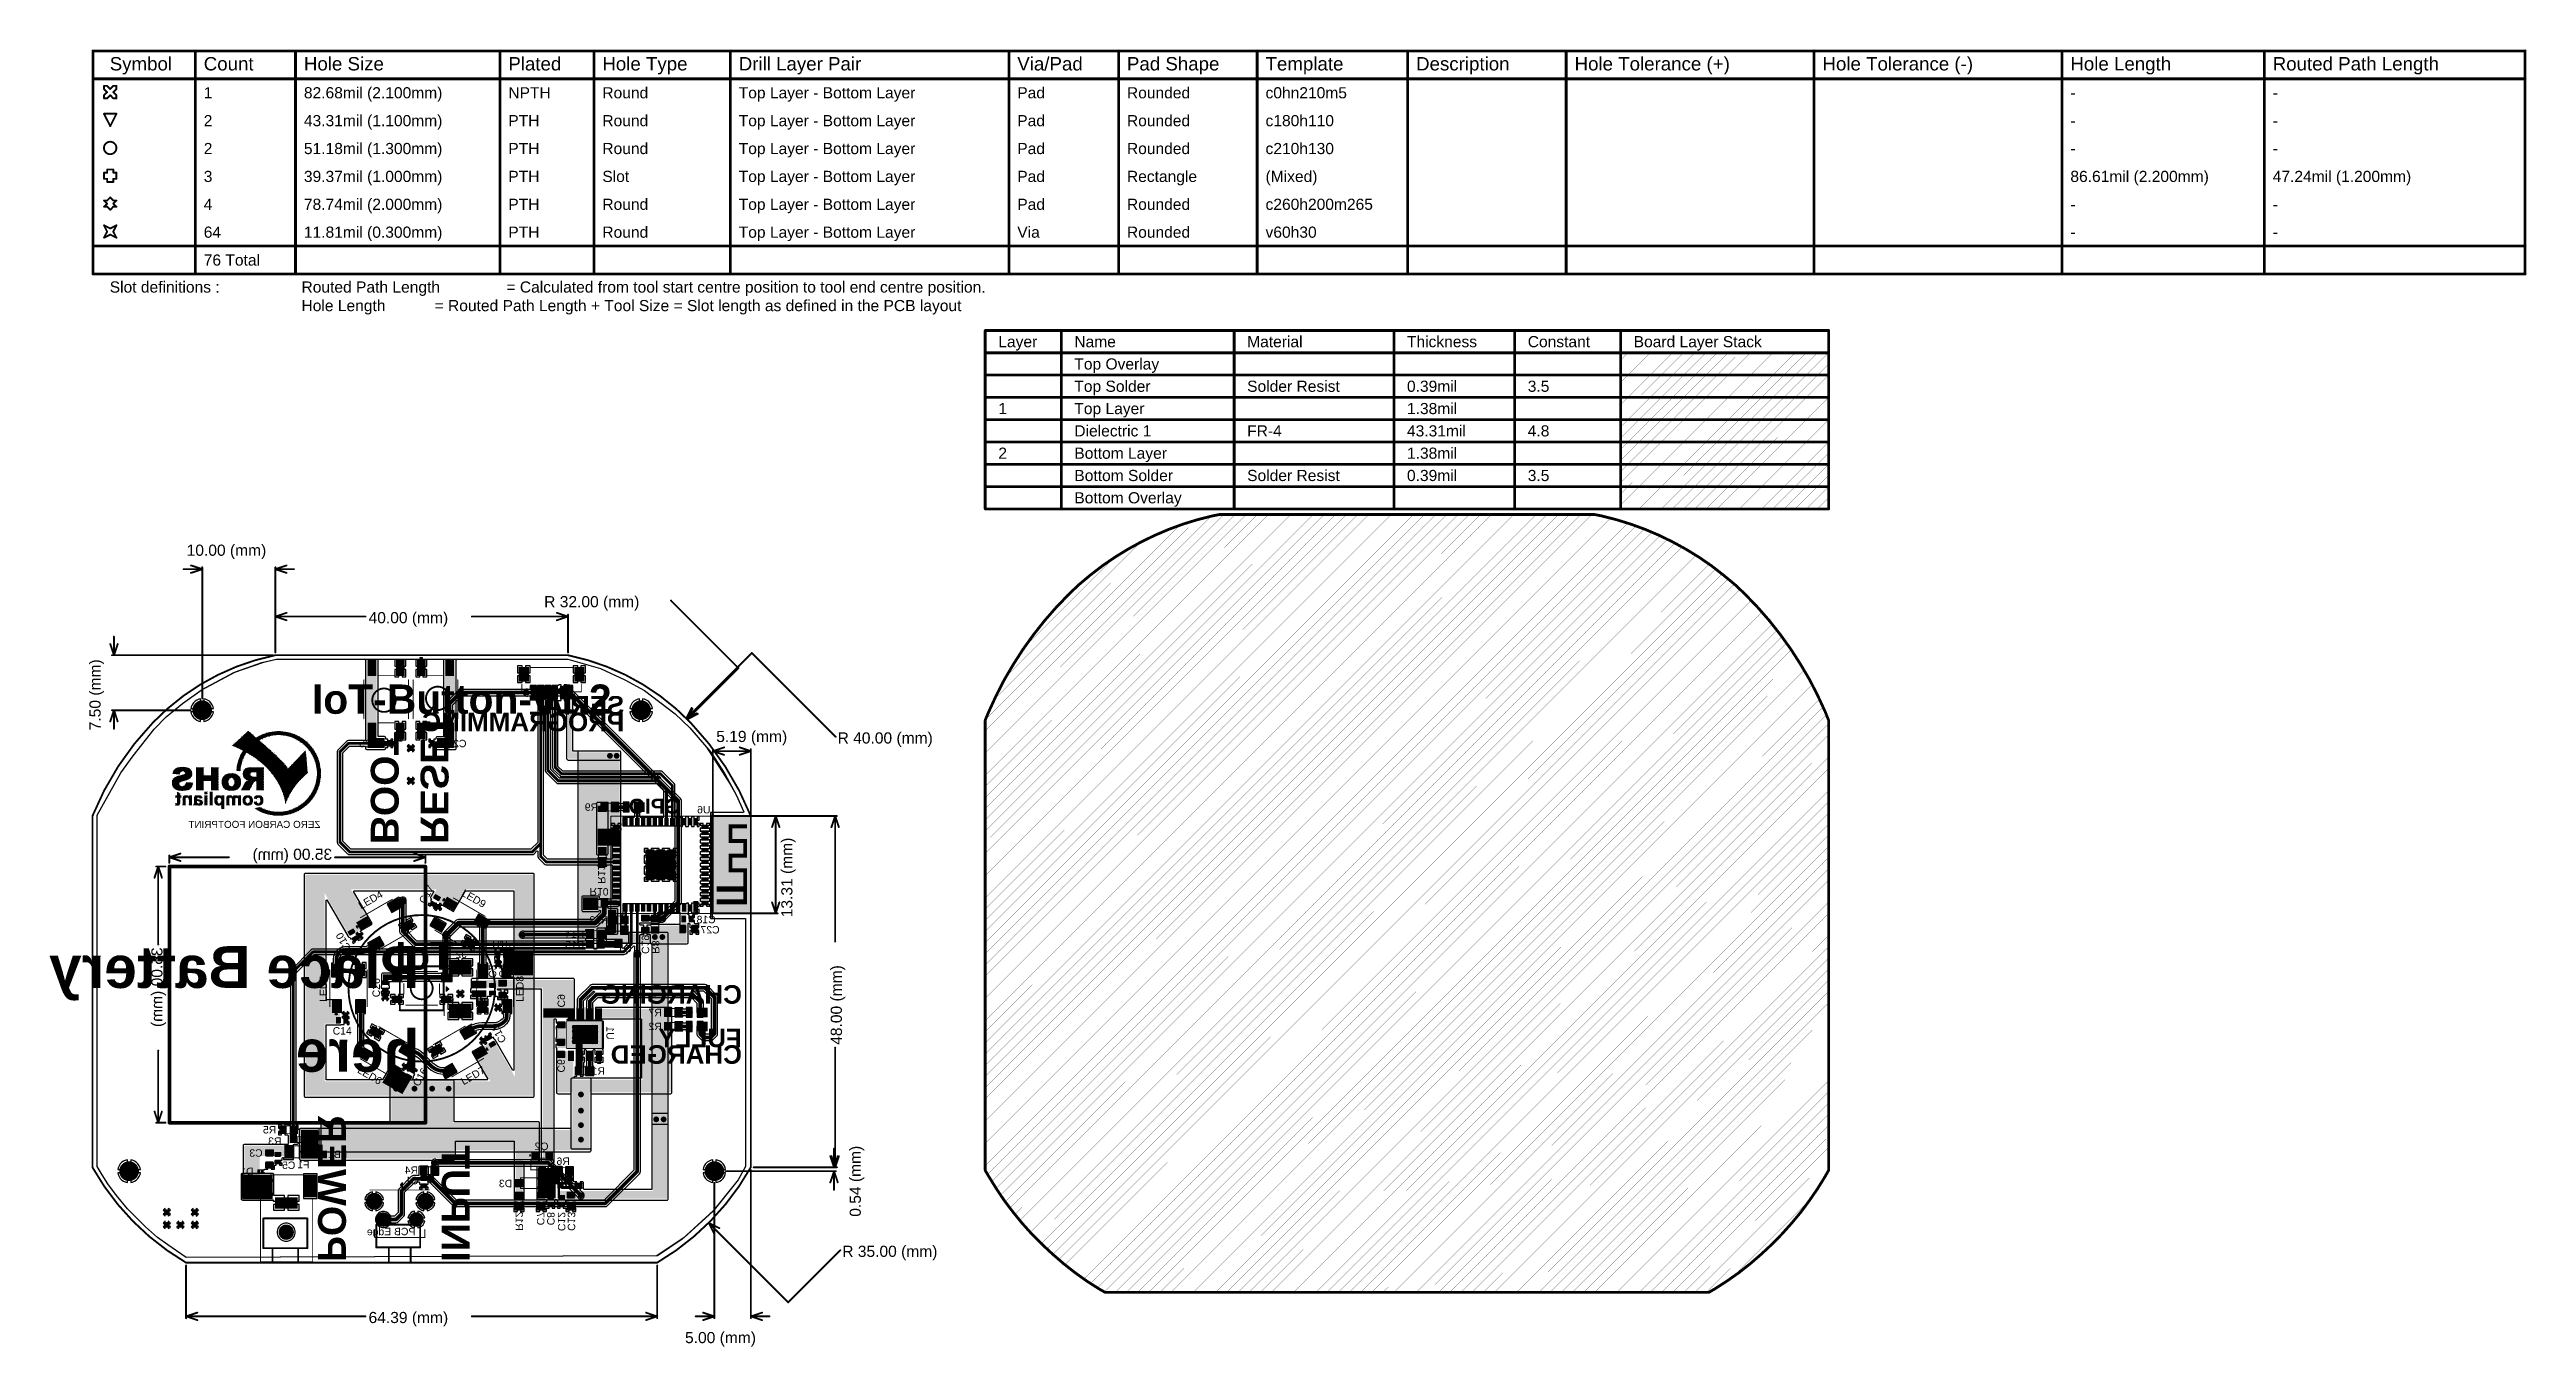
# Model space of a CAD drawing. Header units: inches. Extents: x -0.4 to 12.9, y -0.9 to 6.
import ezdxf

# ---------------------------------------------------------------- set-up
doc = ezdxf.new("R2010")
doc.units = ezdxf.units.IN
doc.header["$MEASUREMENT"] = 0
for name, color, linetype in [('Board Outline', 216, 'Continuous'), ('Bottom Layer', 5, 'Continuous'), ('Bottom Overlay', 54, 'Continuous'), ('Bottom Paste', 16, 'Continuous'), ('Bottom Solder', 6, 'Continuous'), ('Deimensions', 6, 'Continuous'), ('Drill Drawing', 1, 'Continuous'), ('Fabrication', 76, 'Continuous'), ('Keep-Out Layer', 6, 'Continuous'), ('Multi-Layer', 9, 'Continuous'), ('Pad Holes', 156, 'Continuous'), ('Top Layer', 1, 'Continuous'), ('Top Overlay', 2, 'Continuous'), ('Top Paste', 8, 'Continuous'), ('Top Solder', 216, 'Continuous'), ('Via Holes', 16, 'Continuous')]:
    doc.layers.add(name, color=color, linetype=linetype)
doc.styles.add('Arial', font='', dxfattribs={"height": 0.2})
doc.styles.add('Arial_Bold', font='', dxfattribs={"height": 0.2})
doc.styles.get('Arial').set_extended_font_data('Arial')
doc.styles.get('Arial_Bold').set_extended_font_data('Arial', bold=True)

msp = doc.modelspace()

# ---------------------------------------------------------------- texts
at = {"layer": 'Bottom Overlay', "text_generation_flag": 2}
for s, height, style, p in [('SERIAL', 0.1, 'Arial_Bold', (2.665, 2.456)), ('PROGRAMMING', 0.1, 'Arial_Bold', (2.665, 2.367)), ('C25', 0.04, 'Arial', (1.341, 2.281)), ('C20', 0.04, 'Arial', (1.816, 2.281)), ('GPIO', 0.08, 'Arial_Bold', (2.969, 1.924)), ('R9', 0.04, 'Arial', (2.524, 1.939)), ('U6', 0.04, 'Arial', (3.129, 1.925)), ('R13', 0.04, 'Arial', (2.58, 1.332)), ('C18', 0.04, 'Arial', (3.157, 1.334)), ('Place Battery', 0.225, 'Arial_Bold', (1.562, 0.986)), ('R14', 0.04, 'Arial', (2.45, 1.255)), ('R15', 0.04, 'Arial', (2.45, 1.198)), ('Q1', 0.04, 'Arial', (2.705, 1.177)), ('C27', 0.04, 'Arial', (3.178, 1.279)), ('J2', 0.04, 'Arial', (1.816, 1.147)), ('CHARGING', 0.1, 'Arial_Bold', (3.298, 0.901)), ('R7', 0.04, 'Arial', (2.867, 0.834)), ('R2', 0.04, 'Arial', (2.867, 0.759)), ('here', 0.225, 'Arial_Bold', (1.562, 0.535)), ('CHARGED', 0.1, 'Arial_Bold', (3.298, 0.578)), ('FULLY', 0.1, 'Arial_Bold', (3.298, 0.667)), ('R1', 0.04, 'Arial', (2.561, 0.519)), ('R5', 0.04, 'Arial', (0.792, 0.203)), ('R3', 0.04, 'Arial', (0.82, 0.142)), ('Q2', 0.04, 'Arial', (2.257, 0.114)), ('D1', 0.04, 'Arial', (0.67, -0.021)), ('C3', 0.04, 'Arial', (0.719, 0.078)), ('C5', 0.04, 'Arial', (0.895, 0.012)), ('F1', 0.04, 'Arial', (0.971, 0.016)), ('FB1', 0.04, 'Arial', (1.174, 0.071)), ('R4', 0.04, 'Arial', (1.555, -0.014)), ('R6', 0.04, 'Arial', (2.372, 0.034)), ('C1', 0.04, 'Arial', (1.559, -0.07)), ('D3', 0.04, 'Arial', (2.062, -0.086))]:
    msp.add_text(s, height=height, dxfattribs=dict(at, style=style)).set_placement(p)
for s, height, rotation, style, p in [('RESET', 0.15, 270, 'Arial_Bold', (1.569, 1.76)), ('BOOT', 0.15, 270, 'Arial_Bold', (1.301, 1.759)), ('ZERO CARBON FOOTPRINT', 0.038, 360, 'Arial', (1.03, 1.847)), ('35.00 (mm)', 0.06, 360, 'Arial', (1.093, 1.675)), ('R11', 0.04, 270, 'Arial', (2.524, 1.546)), ('R10', 0.04, 180, 'Arial', (2.478, 1.523)), ('35.00 (mm)', 0.06, 90, 'Arial', (0.18, 1.204)), ('C19', 0.04, 270, 'Arial', (2.759, 1.169)), ('R8', 0.04, 270, 'Arial', (2.814, 1.17)), ('C2', 0.04, 270, 'Arial', (1.936, 1.04)), ('C4', 0.04, 270, 'Arial', (1.992, 1.041)), ('C9', 0.04, 270, 'Arial', (2.306, 0.881)), ('U1', 0.04, 270, 'Arial', (2.569, 0.708)), ('C6', 0.04, 270, 'Arial', (2.305, 0.531)), ('POWER', 0.15, 270, 'Arial_Bold', (1.017, -0.489)), ('INPUT', 0.15, 270, 'Arial_Bold', (1.683, -0.489)), ('U3', 0.04, 270, 'Arial', (2.349, -0.1)), ('R12', 0.04, 270, 'Arial', (2.08, -0.32)), ('C7', 0.04, 270, 'Arial', (2.195, -0.291)), ('C8', 0.04, 270, 'Arial', (2.25, -0.291)), ('C12', 0.04, 270, 'Arial', (2.308, -0.322)), ('C13', 0.04, 270, 'Arial', (2.361, -0.321))]:
    msp.add_text(s, height=height, rotation=rotation, dxfattribs=dict(at, style=style)).set_placement(p)
at = {"layer": 'Deimensions', "style": 'Arial'}
for s, p in [('10.00 (mm)', (0.31, 3.311)), ('R 32.00 (mm)', (2.234, 3.034)), ('40.00 (mm)', (1.289, 2.948)), ('5.19 (mm)', (3.16, 2.309)), ('R 40.00 (mm)', (3.813, 2.301)), ('R 35.00 (mm)', (3.838, -0.461)), ('64.39 (mm)', (1.289, -0.817)), ('5.00 (mm)', (2.992, -0.925))]:
    msp.add_text(s, height=0.06, dxfattribs=at).set_placement(p)
for s, p in [('7.50 (mm)', (-0.153, 2.372)), ('13.31 (mm)', (3.57, 1.366)), ('48.00 (mm)', (3.836, 0.68)), ('0.54 (mm)', (3.938, -0.245))]:
    msp.add_text(s, height=0.06, rotation=90, dxfattribs=at).set_placement(p)
at = {"layer": 'Drill Drawing', "style": 'Arial'}
for s, height, p in [('Symbol', 0.072, (-0.104, 5.922)), ('Count', 0.072, (0.402, 5.922)), ('Hole Size', 0.072, (0.941, 5.922)), ('Plated', 0.072, (2.041, 5.922)), ('Hole Type', 0.072, (2.547, 5.922)), ('Drill Layer Pair', 0.072, (3.281, 5.922)), ('Via/Pad', 0.072, (4.78, 5.922)), ('Pad Shape', 0.072, (5.37, 5.922)), ('Template', 0.072, (6.116, 5.922)), ('Description', 0.072, (6.926, 5.922)), ('Hole Tolerance (+)', 0.072, (7.779, 5.922)), ('Hole Tolerance (-)', 0.072, (9.113, 5.922)), ('Hole Length', 0.072, (10.447, 5.922)), ('Routed Path Length', 0.072, (11.536, 5.922)), ('1', 0.06, (0.402, 5.772)), ('82.68mil (2.100mm)', 0.06, (0.941, 5.772)), ('NPTH', 0.06, (2.041, 5.772)), ('Round', 0.06, (2.547, 5.772)), ('Top Layer - Bottom Layer', 0.06, (3.281, 5.772)), ('Pad', 0.06, (4.78, 5.772)), ('Rounded', 0.06, (5.37, 5.772)), ('c0hn210m5', 0.06, (6.116, 5.772)), ('-', 0.06, (10.447, 5.772)), ('-', 0.06, (11.536, 5.772)), ('2', 0.06, (0.402, 5.622)), ('43.31mil (1.100mm)', 0.06, (0.941, 5.622)), ('PTH', 0.06, (2.041, 5.622)), ('Round', 0.06, (2.547, 5.622)), ('Top Layer - Bottom Layer', 0.06, (3.281, 5.622)), ('Pad', 0.06, (4.78, 5.622)), ('Rounded', 0.06, (5.37, 5.622)), ('c180h110', 0.06, (6.116, 5.622)), ('-', 0.06, (10.447, 5.622)), ('-', 0.06, (11.536, 5.622)), ('2', 0.06, (0.402, 5.472)), ('51.18mil (1.300mm)', 0.06, (0.941, 5.472)), ('PTH', 0.06, (2.041, 5.472)), ('Round', 0.06, (2.547, 5.472)), ('Top Layer - Bottom Layer', 0.06, (3.281, 5.472)), ('Pad', 0.06, (4.78, 5.472)), ('Rounded', 0.06, (5.37, 5.472)), ('c210h130', 0.06, (6.116, 5.472)), ('-', 0.06, (10.447, 5.472)), ('-', 0.06, (11.536, 5.472)), ('3', 0.06, (0.402, 5.322)), ('39.37mil (1.000mm)', 0.06, (0.941, 5.322)), ('PTH', 0.06, (2.041, 5.322)), ('Slot', 0.06, (2.547, 5.322)), ('Top Layer - Bottom Layer', 0.06, (3.281, 5.322)), ('Pad', 0.06, (4.78, 5.322)), ('Rectangle', 0.06, (5.37, 5.322)), ('(Mixed)', 0.06, (6.116, 5.322)), ('86.61mil (2.200mm)', 0.06, (10.447, 5.322)), ('47.24mil (1.200mm)', 0.06, (11.536, 5.322)), ('4', 0.06, (0.402, 5.172)), ('78.74mil (2.000mm)', 0.06, (0.941, 5.172)), ('PTH', 0.06, (2.041, 5.172)), ('Round', 0.06, (2.547, 5.172)), ('Top Layer - Bottom Layer', 0.06, (3.281, 5.172)), ('Pad', 0.06, (4.78, 5.172)), ('Rounded', 0.06, (5.37, 5.172)), ('c260h200m265', 0.06, (6.116, 5.172)), ('-', 0.06, (10.447, 5.172)), ('-', 0.06, (11.536, 5.172)), ('64', 0.06, (0.402, 5.022)), ('11.81mil (0.300mm)', 0.06, (0.941, 5.022)), ('PTH', 0.06, (2.041, 5.022)), ('Round', 0.06, (2.547, 5.022)), ('Top Layer - Bottom Layer', 0.06, (3.281, 5.022)), ('Via', 0.06, (4.78, 5.022)), ('Rounded', 0.06, (5.37, 5.022)), ('v60h30', 0.06, (6.116, 5.022)), ('76 Total', 0.06, (0.402, 4.872)), ('-', 0.06, (10.447, 5.022)), ('-', 0.06, (11.536, 5.022)), ('Slot definitions :', 0.06, (-0.104, 4.727)), ('Routed Path Length', 0.06, (0.928, 4.727)), ('Hole Length', 0.06, (0.928, 4.627)), (' = Routed Path Length + Tool Size = Slot length as defined in the PCB layout', 0.06, (1.621, 4.627)), ('= Calculated from tool start centre position to tool end centre position.', 0.06, (2.031, 4.727))]:
    msp.add_text(s, height=height, dxfattribs=at).set_placement(p)
at = {"layer": 'Fabrication', "style": 'Arial'}
for s, p in [('Layer', (4.678, 4.433)), ('Name', (5.087, 4.433)), ('Material', (6.017, 4.433)), ('Thickness', (6.877, 4.433)), ('Constant', (7.527, 4.433)), ('Board Layer Stack', (8.097, 4.433)), ('Top Overlay', (5.087, 4.313)), ('1', (4.678, 4.073)), ('Top Solder', (5.087, 4.193)), ('Top Layer', (5.087, 4.073)), ('Solder Resist', (6.017, 4.193)), ('0.39mil', (6.877, 4.193)), ('1.38mil', (6.877, 4.073)), ('3.5', (7.527, 4.193)), ('Dielectric 1', (5.087, 3.953)), ('FR-4', (6.017, 3.953)), ('43.31mil', (6.877, 3.953)), ('4.8', (7.527, 3.953)), ('2', (4.678, 3.833)), ('Bottom Layer', (5.087, 3.833)), ('1.38mil', (6.877, 3.833)), ('Bottom Solder', (5.087, 3.713)), ('Solder Resist', (6.017, 3.713)), ('0.39mil', (6.877, 3.713)), ('3.5', (7.527, 3.713)), ('Bottom Overlay', (5.087, 3.593))]:
    msp.add_text(s, height=0.06, dxfattribs=at).set_placement(p)
at = {"layer": 'Top Overlay'}
for s, height, style, p in [('IoT-Button-v1.2', 0.15748, 'Arial_Bold', (0.984, 2.461)), ('C15', 0.04, 'Arial', (1.953, 1.201)), ('C14', 0.04, 'Arial', (1.096, 0.735))]:
    msp.add_text(s, height=height, dxfattribs=dict(at, style=style)).set_placement(p)
for s, height, rotation, style, p in [('LED4', 0.04, 30, 'Arial', (1.249, 1.408)), ('C17', 0.04, 60, 'Arial', (1.592, 1.435)), ('LED9', 0.04, 330, 'Arial', (1.785, 1.485)), ('C10', 0.04, 120, 'Arial', (1.196, 1.2)), ('IoT', 0.15, 360, 'Arial_Bold', (1.433, 1.084)), ('LED5', 0.04, 90, 'Arial', (1.066, 0.911)), ('C26', 0.04, 90, 'Arial', (1.35, 0.936)), ('LED8', 0.04, 90, 'Arial', (2.123, 0.911)), ('C11', 0.04, 120, 'Arial', (2.032, 0.704)), ('LED6', 0.04, 330, 'Arial', (1.225, 0.533)), ('C16', 0.04, 60, 'Arial', (1.559, 0.452)), ('LED7', 0.04, 30, 'Arial', (1.8, 0.462))]:
    msp.add_text(s, height=height, rotation=rotation, dxfattribs=dict(at, style=style)).set_placement(p)

# ---------------------------------------------------------------- blocks, each defined once
blk = doc.blocks.new('R___0603_B_1')
at = {"layer": 'Bottom Layer'}
for points in [[(-0.045, -0.0175), (-0.045, 0.0175), (-0.015, 0.0175), (-0.015, -0.0175)], [(0.015, -0.0175), (0.015, 0.0175), (0.045, 0.0175), (0.045, -0.0175)]]:
    blk.add_hatch(color=5, dxfattribs=at).paths.add_polyline_path(points)
at = {"layer": 'Bottom Paste'}
for points in [[(-0.045, -0.0175), (-0.045, 0.0175), (-0.015, 0.0175), (-0.015, -0.0175)], [(0.015, -0.0175), (0.015, 0.0175), (0.045, 0.0175), (0.045, -0.0175)]]:
    blk.add_hatch(color=16, dxfattribs=at).paths.add_polyline_path(points)
at = {"layer": 'Bottom Solder'}
for points in [[(-0.049, -0.0215), (-0.049, 0.0215), (-0.011, 0.0215), (-0.011, -0.0215)], [(0.011, -0.0215), (0.011, 0.0215), (0.049, 0.0215), (0.049, -0.0215)]]:
    blk.add_hatch(color=6, dxfattribs=at).paths.add_polyline_path(points)
at = {"layer": 'Bottom Overlay'}
for points in [[(0.048, 0.021, 0.005, 0.005, 0), (-0.048, 0.021, 0.005, 0.005, 0)], [(-0.048, 0.021, 0.005, 0.005, 0), (-0.048, -0.021, 0.005, 0.005, 0)], [(0.048, 0.021, 0.005, 0.005, 0), (0.048, -0.021, 0.005, 0.005, 0)], [(0.048, -0.021, 0.005, 0.005, 0), (-0.048, -0.021, 0.005, 0.005, 0)]]:
    blk.add_lwpolyline(points, format="xyseb", dxfattribs=at)
for points in [[(-0.04925, 0.021, 0.0025, 0.0025, 1), (-0.04675, 0.021, 0.0025, 0.0025, 1)], [(-0.04925, 0.021, 0.0025, 0.0025, 1), (-0.04675, 0.021, 0.0025, 0.0025, 1)], [(0.04675, 0.021, 0.0025, 0.0025, 1), (0.04925, 0.021, 0.0025, 0.0025, 1)], [(0.04675, 0.021, 0.0025, 0.0025, 1), (0.04925, 0.021, 0.0025, 0.0025, 1)], [(-0.04925, -0.021, 0.0025, 0.0025, 1), (-0.04675, -0.021, 0.0025, 0.0025, 1)], [(-0.04925, -0.021, 0.0025, 0.0025, 1), (-0.04675, -0.021, 0.0025, 0.0025, 1)], [(0.04675, -0.021, 0.0025, 0.0025, 1), (0.04925, -0.021, 0.0025, 0.0025, 1)], [(0.04675, -0.021, 0.0025, 0.0025, 1), (0.04925, -0.021, 0.0025, 0.0025, 1)]]:
    blk.add_lwpolyline(points, format="xyseb", close=True, dxfattribs=at)
blk = doc.blocks.new('R___0603_B_2')
at = {"layer": 'Bottom Layer'}
for points in [[(-0.045, -0.0175), (-0.045, 0.0175), (-0.015, 0.0175), (-0.015, -0.0175)], [(0.015, -0.0175), (0.015, 0.0175), (0.045, 0.0175), (0.045, -0.0175)]]:
    blk.add_hatch(color=5, dxfattribs=at).paths.add_polyline_path(points)
at = {"layer": 'Bottom Paste'}
for points in [[(-0.045, -0.0175), (-0.045, 0.0175), (-0.015, 0.0175), (-0.015, -0.0175)], [(0.015, -0.0175), (0.015, 0.0175), (0.045, 0.0175), (0.045, -0.0175)]]:
    blk.add_hatch(color=16, dxfattribs=at).paths.add_polyline_path(points)
at = {"layer": 'Bottom Solder'}
for points in [[(-0.049, -0.0215), (-0.049, 0.0215), (-0.011, 0.0215), (-0.011, -0.0215)], [(0.011, -0.0215), (0.011, 0.0215), (0.049, 0.0215), (0.049, -0.0215)]]:
    blk.add_hatch(color=6, dxfattribs=at).paths.add_polyline_path(points)
at = {"layer": 'Bottom Overlay'}
for points in [[(-0.048, 0.021, 0.005, 0.005, 0), (0.048, 0.021, 0.005, 0.005, 0)], [(-0.048, -0.021, 0.005, 0.005, 0), (-0.048, 0.021, 0.005, 0.005, 0)], [(0.048, -0.021, 0.005, 0.005, 0), (0.048, 0.021, 0.005, 0.005, 0)], [(-0.048, -0.021, 0.005, 0.005, 0), (0.048, -0.021, 0.005, 0.005, 0)]]:
    blk.add_lwpolyline(points, format="xyseb", dxfattribs=at)
for points in [[(-0.04925, 0.021, 0.0025, 0.0025, 1), (-0.04675, 0.021, 0.0025, 0.0025, 1)], [(-0.04925, 0.021, 0.0025, 0.0025, 1), (-0.04675, 0.021, 0.0025, 0.0025, 1)], [(0.04675, 0.021, 0.0025, 0.0025, 1), (0.04925, 0.021, 0.0025, 0.0025, 1)], [(0.04675, 0.021, 0.0025, 0.0025, 1), (0.04925, 0.021, 0.0025, 0.0025, 1)], [(-0.04925, -0.021, 0.0025, 0.0025, 1), (-0.04675, -0.021, 0.0025, 0.0025, 1)], [(-0.04925, -0.021, 0.0025, 0.0025, 1), (-0.04675, -0.021, 0.0025, 0.0025, 1)], [(0.04675, -0.021, 0.0025, 0.0025, 1), (0.04925, -0.021, 0.0025, 0.0025, 1)], [(0.04675, -0.021, 0.0025, 0.0025, 1), (0.04925, -0.021, 0.0025, 0.0025, 1)]]:
    blk.add_lwpolyline(points, format="xyseb", close=True, dxfattribs=at)
blk = doc.blocks.new('R___0603_B_3')
at = {"layer": 'Bottom Layer'}
for points in [[(-0.045, -0.0175), (-0.045, 0.0175), (-0.015, 0.0175), (-0.015, -0.0175)], [(0.015, -0.0175), (0.015, 0.0175), (0.045, 0.0175), (0.045, -0.0175)]]:
    blk.add_hatch(color=5, dxfattribs=at).paths.add_polyline_path(points)
at = {"layer": 'Bottom Paste'}
for points in [[(-0.045, -0.0175), (-0.045, 0.0175), (-0.015, 0.0175), (-0.015, -0.0175)], [(0.015, -0.0175), (0.015, 0.0175), (0.045, 0.0175), (0.045, -0.0175)]]:
    blk.add_hatch(color=16, dxfattribs=at).paths.add_polyline_path(points)
at = {"layer": 'Bottom Solder'}
for points in [[(-0.049, -0.0215), (-0.049, 0.0215), (-0.011, 0.0215), (-0.011, -0.0215)], [(0.011, -0.0215), (0.011, 0.0215), (0.049, 0.0215), (0.049, -0.0215)]]:
    blk.add_hatch(color=6, dxfattribs=at).paths.add_polyline_path(points)
at = {"layer": 'Bottom Overlay'}
for points in [[(-0.048, 0.021, 0.005, 0.005, 0), (0.048, 0.021, 0.005, 0.005, 0)], [(-0.048, -0.021, 0.005, 0.005, 0), (-0.048, 0.021, 0.005, 0.005, 0)], [(0.048, -0.021, 0.005, 0.005, 0), (0.048, 0.021, 0.005, 0.005, 0)], [(-0.048, -0.021, 0.005, 0.005, 0), (0.048, -0.021, 0.005, 0.005, 0)]]:
    blk.add_lwpolyline(points, format="xyseb", dxfattribs=at)
for points in [[(-0.04925, 0.021, 0.0025, 0.0025, 1), (-0.04675, 0.021, 0.0025, 0.0025, 1)], [(-0.04925, 0.021, 0.0025, 0.0025, 1), (-0.04675, 0.021, 0.0025, 0.0025, 1)], [(0.04675, 0.021, 0.0025, 0.0025, 1), (0.04925, 0.021, 0.0025, 0.0025, 1)], [(0.04675, 0.021, 0.0025, 0.0025, 1), (0.04925, 0.021, 0.0025, 0.0025, 1)], [(-0.04925, -0.021, 0.0025, 0.0025, 1), (-0.04675, -0.021, 0.0025, 0.0025, 1)], [(-0.04925, -0.021, 0.0025, 0.0025, 1), (-0.04675, -0.021, 0.0025, 0.0025, 1)], [(0.04675, -0.021, 0.0025, 0.0025, 1), (0.04925, -0.021, 0.0025, 0.0025, 1)], [(0.04675, -0.021, 0.0025, 0.0025, 1), (0.04925, -0.021, 0.0025, 0.0025, 1)]]:
    blk.add_lwpolyline(points, format="xyseb", close=True, dxfattribs=at)
blk = doc.blocks.new('S___23_B_4')
at = {"layer": 'Bottom Layer'}
for points in [[(-0.054, 0.057), (-0.021, 0.057), (-0.021, 0.021), (-0.054, 0.021)], [(0.021, 0.057), (0.054, 0.057), (0.054, 0.021), (0.021, 0.021)], [(-0.016, -0.021), (0.016, -0.021), (0.016, -0.057), (-0.016, -0.057)]]:
    blk.add_hatch(color=5, dxfattribs=at).paths.add_polyline_path(points)
at = {"layer": 'Bottom Paste'}
for points in [[(-0.054, 0.057), (-0.021, 0.057), (-0.021, 0.021), (-0.054, 0.021)], [(0.021, 0.057), (0.054, 0.057), (0.054, 0.021), (0.021, 0.021)], [(-0.016, -0.021), (0.016, -0.021), (0.016, -0.057), (-0.016, -0.057)]]:
    blk.add_hatch(color=16, dxfattribs=at).paths.add_polyline_path(points)
at = {"layer": 'Bottom Solder'}
for points in [[(-0.058, 0.061), (-0.017, 0.061), (-0.017, 0.017), (-0.058, 0.017)], [(0.017, 0.061), (0.058, 0.061), (0.058, 0.017), (0.017, 0.017)], [(-0.02, -0.017), (0.02, -0.017), (0.02, -0.061), (-0.02, -0.061)]]:
    blk.add_hatch(color=6, dxfattribs=at).paths.add_polyline_path(points)
at = {"layer": 'Bottom Overlay'}
for points in [[(-0.066, 0.051, 0.005, 0.005, 0), (-0.061, 0.046, 0.005, 0.005, 0)], [(-0.066, 0.041, 0.005, 0.005, 0), (-0.066, 0.051, 0.005, 0.005, 0)], [(-0.066, 0.041, 0.005, 0.005, 0), (-0.061, 0.046, 0.005, 0.005, 0)], [(-0.061, -0.032, 0.005, 0.005, 0), (-0.061, 0.023, 0.005, 0.005, 0)], [(-0.013, 0.031, 0.005, 0.005, 0), (0.013, 0.031, 0.005, 0.005, 0)], [(0.061, -0.032, 0.005, 0.005, 0), (0.061, 0.023, 0.005, 0.005, 0)], [(-0.061, -0.032, 0.005, 0.005, 0), (-0.022, -0.032, 0.005, 0.005, 0)], [(0.022, -0.032, 0.005, 0.005, 0), (0.061, -0.032, 0.005, 0.005, 0)]]:
    blk.add_lwpolyline(points, format="xyseb", dxfattribs=at)
for points in [[(-0.067, 0.051, 0.0025, 0.0025, 1), (-0.065, 0.051, 0.0025, 0.0025, 1)], [(-0.067, 0.051, 0.0025, 0.0025, 1), (-0.065, 0.051, 0.0025, 0.0025, 1)], [(-0.067, 0.041, 0.0025, 0.0025, 1), (-0.065, 0.041, 0.0025, 0.0025, 1)], [(-0.067, 0.041, 0.0025, 0.0025, 1), (-0.065, 0.041, 0.0025, 0.0025, 1)], [(-0.062, 0.046, 0.0025, 0.0025, 1), (-0.06, 0.046, 0.0025, 0.0025, 1)], [(-0.062, 0.046, 0.0025, 0.0025, 1), (-0.06, 0.046, 0.0025, 0.0025, 1)], [(-0.062, 0.023, 0.0025, 0.0025, 1), (-0.06, 0.023, 0.0025, 0.0025, 1)], [(-0.014, 0.031, 0.0025, 0.0025, 1), (-0.012, 0.031, 0.0025, 0.0025, 1)], [(0.012, 0.031, 0.0025, 0.0025, 1), (0.014, 0.031, 0.0025, 0.0025, 1)], [(0.06, 0.023, 0.0025, 0.0025, 1), (0.062, 0.023, 0.0025, 0.0025, 1)], [(-0.062, -0.032, 0.0025, 0.0025, 1), (-0.06, -0.032, 0.0025, 0.0025, 1)], [(-0.062, -0.032, 0.0025, 0.0025, 1), (-0.06, -0.032, 0.0025, 0.0025, 1)], [(-0.023, -0.032, 0.0025, 0.0025, 1), (-0.021, -0.032, 0.0025, 0.0025, 1)], [(0.021, -0.032, 0.0025, 0.0025, 1), (0.023, -0.032, 0.0025, 0.0025, 1)], [(0.06, -0.032, 0.0025, 0.0025, 1), (0.062, -0.032, 0.0025, 0.0025, 1)], [(0.06, -0.032, 0.0025, 0.0025, 1), (0.062, -0.032, 0.0025, 0.0025, 1)]]:
    blk.add_lwpolyline(points, format="xyseb", close=True, dxfattribs=at)
blk = doc.blocks.new('ESP32_MINI_1_N4_B_5')
at = {"layer": 'Bottom Layer'}
for points in [[(-0.248, 0.197), (-0.217, 0.197), (-0.217, 0.181), (-0.248, 0.181)], [(-0.248, 0.165), (-0.217, 0.165), (-0.217, 0.15), (-0.248, 0.15)], [(-0.248, 0.134), (-0.217, 0.134), (-0.217, 0.118), (-0.248, 0.118)], [(-0.213, 0.222), (-0.213, 0.254), (-0.197, 0.254), (-0.197, 0.222)], [(-0.181, 0.222), (-0.181, 0.254), (-0.165, 0.254), (-0.165, 0.222)], [(-0.15, 0.222), (-0.15, 0.254), (-0.134, 0.254), (-0.134, 0.222)], [(-0.118, 0.222), (-0.118, 0.254), (-0.102, 0.254), (-0.102, 0.222)], [(-0.087, 0.222), (-0.087, 0.254), (-0.071, 0.254), (-0.071, 0.222)], [(-0.055, 0.222), (-0.055, 0.254), (-0.039, 0.254), (-0.039, 0.222)], [(-0.024, 0.222), (-0.024, 0.254), (-0.008, 0.254), (-0.008, 0.222)], [(0.008, 0.222), (0.008, 0.254), (0.024, 0.254), (0.024, 0.222)], [(0.039, 0.222), (0.039, 0.254), (0.055, 0.254), (0.055, 0.222)], [(0.071, 0.222), (0.071, 0.254), (0.087, 0.254), (0.087, 0.222)], [(0.102, 0.222), (0.102, 0.254), (0.118, 0.254), (0.118, 0.222)], [(0.134, 0.222), (0.134, 0.254), (0.15, 0.254), (0.15, 0.222)], [(0.165, 0.222), (0.165, 0.254), (0.181, 0.254), (0.181, 0.222)], [(0.197, 0.222), (0.197, 0.254), (0.213, 0.254), (0.213, 0.222)], [(0.217, 0.197), (0.248, 0.197), (0.248, 0.181), (0.217, 0.181)], [(0.217, 0.165), (0.248, 0.165), (0.248, 0.15), (0.217, 0.15)], [(0.217, 0.134), (0.248, 0.134), (0.248, 0.118), (0.217, 0.118)], [(-0.248, 0.102), (-0.217, 0.102), (-0.217, 0.087), (-0.248, 0.087)], [(-0.248, 0.071), (-0.217, 0.071), (-0.217, 0.055), (-0.248, 0.055)], [(-0.248, 0.039), (-0.217, 0.039), (-0.217, 0.024), (-0.248, 0.024)], [(-0.248, 0.008), (-0.217, 0.008), (-0.217, -0.008), (-0.248, -0.008)], [(-0.079, 0.039), (-0.079, 0.079), (-0.039, 0.079), (-0.039, 0.039)], [(-0.039, -0.02), (-0.079, -0.02), (-0.079, 0.02), (-0.039, 0.02)], [(-0.02, 0.039), (-0.02, 0.079), (0.02, 0.079), (0.02, 0.039)], [(-0.02, 0.02), (0.02, 0.02), (0.02, -0.02), (-0.02, -0.02)], [(0.039, 0.039), (0.039, 0.079), (0.079, 0.079), (0.079, 0.039)], [(0.039, 0.02), (0.079, 0.02), (0.079, -0.02), (0.039, -0.02)], [(0.217, 0.102), (0.248, 0.102), (0.248, 0.087), (0.217, 0.087)], [(0.217, 0.071), (0.248, 0.071), (0.248, 0.055), (0.217, 0.055)], [(0.217, 0.039), (0.248, 0.039), (0.248, 0.024), (0.217, 0.024)], [(0.217, 0.008), (0.248, 0.008), (0.248, -0.008), (0.217, -0.008)], [(-0.248, -0.024), (-0.217, -0.024), (-0.217, -0.039), (-0.248, -0.039)], [(-0.248, -0.055), (-0.217, -0.055), (-0.217, -0.071), (-0.248, -0.071)], [(-0.248, -0.087), (-0.217, -0.087), (-0.217, -0.102), (-0.248, -0.102)], [(-0.248, -0.118), (-0.217, -0.118), (-0.217, -0.134), (-0.248, -0.134)], [(-0.039, -0.039), (-0.039, -0.079), (-0.079, -0.079), (-0.079, -0.039)], [(0.02, -0.039), (0.02, -0.079), (-0.02, -0.079), (-0.02, -0.039)], [(0.079, -0.039), (0.079, -0.079), (0.039, -0.079), (0.039, -0.039)], [(0.217, -0.024), (0.248, -0.024), (0.248, -0.039), (0.217, -0.039)], [(0.217, -0.055), (0.248, -0.055), (0.248, -0.071), (0.217, -0.071)], [(0.217, -0.087), (0.248, -0.087), (0.248, -0.102), (0.217, -0.102)], [(0.217, -0.118), (0.248, -0.118), (0.248, -0.134), (0.217, -0.134)], [(-0.248, -0.15), (-0.217, -0.15), (-0.217, -0.165), (-0.248, -0.165)], [(-0.248, -0.181), (-0.217, -0.181), (-0.217, -0.197), (-0.248, -0.197)], [(-0.197, -0.222), (-0.197, -0.254), (-0.213, -0.254), (-0.213, -0.222)], [(-0.165, -0.222), (-0.165, -0.254), (-0.181, -0.254), (-0.181, -0.222)], [(-0.134, -0.222), (-0.134, -0.254), (-0.15, -0.254), (-0.15, -0.222)], [(-0.102, -0.222), (-0.102, -0.254), (-0.118, -0.254), (-0.118, -0.222)], [(-0.071, -0.222), (-0.071, -0.254), (-0.087, -0.254), (-0.087, -0.222)], [(-0.039, -0.222), (-0.039, -0.254), (-0.055, -0.254), (-0.055, -0.222)], [(-0.008, -0.222), (-0.008, -0.254), (-0.024, -0.254), (-0.024, -0.222)], [(0.024, -0.222), (0.024, -0.254), (0.008, -0.254), (0.008, -0.222)], [(0.055, -0.222), (0.055, -0.254), (0.039, -0.254), (0.039, -0.222)], [(0.087, -0.222), (0.087, -0.254), (0.071, -0.254), (0.071, -0.222)], [(0.118, -0.222), (0.118, -0.254), (0.102, -0.254), (0.102, -0.222)], [(0.15, -0.222), (0.15, -0.254), (0.134, -0.254), (0.134, -0.222)], [(0.181, -0.222), (0.181, -0.254), (0.165, -0.254), (0.165, -0.222)], [(0.213, -0.222), (0.213, -0.254), (0.197, -0.254), (0.197, -0.222)], [(0.217, -0.15), (0.248, -0.15), (0.248, -0.165), (0.217, -0.165)], [(0.217, -0.181), (0.248, -0.181), (0.248, -0.197), (0.217, -0.197)]]:
    blk.add_hatch(color=5, dxfattribs=at).paths.add_polyline_path(points)
at = {"layer": 'Bottom Overlay'}
for points in [[(-0.212, -0.202), (-0.194, -0.202), (-0.194, -0.176), (-0.212, -0.176)], [(-0.213, -0.465), (-0.185, -0.465), (-0.185, -0.301), (-0.213, -0.301)], [(-0.116, -0.301), (-0.144, -0.301), (-0.144, -0.465), (-0.116, -0.465)], [(-0.04, -0.386), (0.06, -0.386), (0.06, -0.365), (-0.04, -0.365)], [(-0.04, -0.365), (-0.04, -0.465), (-0.019, -0.465), (-0.019, -0.365)], [(0.039, -0.365), (0.039, -0.465), (0.06, -0.465), (0.06, -0.365)], [(0.118, -0.386), (0.218, -0.386), (0.218, -0.365), (0.118, -0.365)], [(0.139, -0.465), (0.139, -0.365), (0.118, -0.365), (0.118, -0.465)], [(0.197, -0.365), (0.197, -0.465), (0.218, -0.465), (0.218, -0.365)], [(-0.213, -0.465), (-0.116, -0.465), (-0.116, -0.444), (-0.213, -0.444)], [(-0.119, -0.465), (-0.019, -0.465), (-0.019, -0.444), (-0.119, -0.444)], [(0.039, -0.465), (0.139, -0.465), (0.139, -0.444), (0.039, -0.444)]]:
    blk.add_hatch(color=54, dxfattribs=at).paths.add_polyline_path(points)
at = {"layer": 'Bottom Paste'}
for points in [[(-0.248, 0.197), (-0.217, 0.197), (-0.217, 0.181), (-0.248, 0.181)], [(-0.248, 0.165), (-0.217, 0.165), (-0.217, 0.15), (-0.248, 0.15)], [(-0.248, 0.134), (-0.217, 0.134), (-0.217, 0.118), (-0.248, 0.118)], [(-0.213, 0.222), (-0.213, 0.254), (-0.197, 0.254), (-0.197, 0.222)], [(-0.181, 0.222), (-0.181, 0.254), (-0.165, 0.254), (-0.165, 0.222)], [(-0.15, 0.222), (-0.15, 0.254), (-0.134, 0.254), (-0.134, 0.222)], [(-0.118, 0.222), (-0.118, 0.254), (-0.102, 0.254), (-0.102, 0.222)], [(-0.087, 0.222), (-0.087, 0.254), (-0.071, 0.254), (-0.071, 0.222)], [(-0.055, 0.222), (-0.055, 0.254), (-0.039, 0.254), (-0.039, 0.222)], [(-0.024, 0.222), (-0.024, 0.254), (-0.008, 0.254), (-0.008, 0.222)], [(0.008, 0.222), (0.008, 0.254), (0.024, 0.254), (0.024, 0.222)], [(0.039, 0.222), (0.039, 0.254), (0.055, 0.254), (0.055, 0.222)], [(0.071, 0.222), (0.071, 0.254), (0.087, 0.254), (0.087, 0.222)], [(0.102, 0.222), (0.102, 0.254), (0.118, 0.254), (0.118, 0.222)], [(0.134, 0.222), (0.134, 0.254), (0.15, 0.254), (0.15, 0.222)], [(0.165, 0.222), (0.165, 0.254), (0.181, 0.254), (0.181, 0.222)], [(0.197, 0.222), (0.197, 0.254), (0.213, 0.254), (0.213, 0.222)], [(0.217, 0.197), (0.248, 0.197), (0.248, 0.181), (0.217, 0.181)], [(0.217, 0.165), (0.248, 0.165), (0.248, 0.15), (0.217, 0.15)], [(0.217, 0.134), (0.248, 0.134), (0.248, 0.118), (0.217, 0.118)], [(-0.248, 0.102), (-0.217, 0.102), (-0.217, 0.087), (-0.248, 0.087)], [(-0.248, 0.071), (-0.217, 0.071), (-0.217, 0.055), (-0.248, 0.055)], [(-0.248, 0.039), (-0.217, 0.039), (-0.217, 0.024), (-0.248, 0.024)], [(-0.248, 0.008), (-0.217, 0.008), (-0.217, -0.008), (-0.248, -0.008)], [(-0.079, 0.039), (-0.079, 0.079), (-0.039, 0.079), (-0.039, 0.039)], [(-0.039, -0.02), (-0.079, -0.02), (-0.079, 0.02), (-0.039, 0.02)], [(-0.02, 0.039), (-0.02, 0.079), (0.02, 0.079), (0.02, 0.039)], [(-0.02, 0.02), (0.02, 0.02), (0.02, -0.02), (-0.02, -0.02)], [(0.039, 0.039), (0.039, 0.079), (0.079, 0.079), (0.079, 0.039)], [(0.039, 0.02), (0.079, 0.02), (0.079, -0.02), (0.039, -0.02)], [(0.217, 0.102), (0.248, 0.102), (0.248, 0.087), (0.217, 0.087)], [(0.217, 0.071), (0.248, 0.071), (0.248, 0.055), (0.217, 0.055)], [(0.217, 0.039), (0.248, 0.039), (0.248, 0.024), (0.217, 0.024)], [(0.217, 0.008), (0.248, 0.008), (0.248, -0.008), (0.217, -0.008)], [(-0.248, -0.024), (-0.217, -0.024), (-0.217, -0.039), (-0.248, -0.039)], [(-0.248, -0.055), (-0.217, -0.055), (-0.217, -0.071), (-0.248, -0.071)], [(-0.248, -0.087), (-0.217, -0.087), (-0.217, -0.102), (-0.248, -0.102)], [(-0.248, -0.118), (-0.217, -0.118), (-0.217, -0.134), (-0.248, -0.134)], [(-0.039, -0.039), (-0.039, -0.079), (-0.079, -0.079), (-0.079, -0.039)], [(0.02, -0.039), (0.02, -0.079), (-0.02, -0.079), (-0.02, -0.039)], [(0.079, -0.039), (0.079, -0.079), (0.039, -0.079), (0.039, -0.039)], [(0.217, -0.024), (0.248, -0.024), (0.248, -0.039), (0.217, -0.039)], [(0.217, -0.055), (0.248, -0.055), (0.248, -0.071), (0.217, -0.071)], [(0.217, -0.087), (0.248, -0.087), (0.248, -0.102), (0.217, -0.102)], [(0.217, -0.118), (0.248, -0.118), (0.248, -0.134), (0.217, -0.134)], [(-0.248, -0.15), (-0.217, -0.15), (-0.217, -0.165), (-0.248, -0.165)], [(-0.248, -0.181), (-0.217, -0.181), (-0.217, -0.197), (-0.248, -0.197)], [(-0.197, -0.222), (-0.197, -0.254), (-0.213, -0.254), (-0.213, -0.222)], [(-0.165, -0.222), (-0.165, -0.254), (-0.181, -0.254), (-0.181, -0.222)], [(-0.134, -0.222), (-0.134, -0.254), (-0.15, -0.254), (-0.15, -0.222)], [(-0.102, -0.222), (-0.102, -0.254), (-0.118, -0.254), (-0.118, -0.222)], [(-0.071, -0.222), (-0.071, -0.254), (-0.087, -0.254), (-0.087, -0.222)], [(-0.039, -0.222), (-0.039, -0.254), (-0.055, -0.254), (-0.055, -0.222)], [(-0.008, -0.222), (-0.008, -0.254), (-0.024, -0.254), (-0.024, -0.222)], [(0.024, -0.222), (0.024, -0.254), (0.008, -0.254), (0.008, -0.222)], [(0.055, -0.222), (0.055, -0.254), (0.039, -0.254), (0.039, -0.222)], [(0.087, -0.222), (0.087, -0.254), (0.071, -0.254), (0.071, -0.222)], [(0.118, -0.222), (0.118, -0.254), (0.102, -0.254), (0.102, -0.222)], [(0.15, -0.222), (0.15, -0.254), (0.134, -0.254), (0.134, -0.222)], [(0.181, -0.222), (0.181, -0.254), (0.165, -0.254), (0.165, -0.222)], [(0.213, -0.222), (0.213, -0.254), (0.197, -0.254), (0.197, -0.222)], [(0.217, -0.15), (0.248, -0.15), (0.248, -0.165), (0.217, -0.165)], [(0.217, -0.181), (0.248, -0.181), (0.248, -0.197), (0.217, -0.197)]]:
    blk.add_hatch(color=16, dxfattribs=at).paths.add_polyline_path(points)
at = {"layer": 'Bottom Solder'}
for points in [[(-0.252, 0.201), (-0.213, 0.201), (-0.213, 0.177), (-0.252, 0.177)], [(-0.252, 0.169), (-0.213, 0.169), (-0.213, 0.146), (-0.252, 0.146)], [(-0.252, 0.138), (-0.213, 0.138), (-0.213, 0.114), (-0.252, 0.114)], [(-0.217, 0.218), (-0.217, 0.258), (-0.193, 0.258), (-0.193, 0.218)], [(-0.185, 0.218), (-0.185, 0.258), (-0.161, 0.258), (-0.161, 0.218)], [(-0.154, 0.218), (-0.154, 0.258), (-0.13, 0.258), (-0.13, 0.218)], [(-0.122, 0.218), (-0.122, 0.258), (-0.098, 0.258), (-0.098, 0.218)], [(-0.091, 0.218), (-0.091, 0.258), (-0.067, 0.258), (-0.067, 0.218)], [(-0.059, 0.218), (-0.059, 0.258), (-0.035, 0.258), (-0.035, 0.218)], [(-0.028, 0.218), (-0.028, 0.258), (-0.004, 0.258), (-0.004, 0.218)], [(0.004, 0.218), (0.004, 0.258), (0.028, 0.258), (0.028, 0.218)], [(0.035, 0.218), (0.035, 0.258), (0.059, 0.258), (0.059, 0.218)], [(0.067, 0.218), (0.067, 0.258), (0.091, 0.258), (0.091, 0.218)], [(0.098, 0.218), (0.098, 0.258), (0.122, 0.258), (0.122, 0.218)], [(0.13, 0.218), (0.13, 0.258), (0.154, 0.258), (0.154, 0.218)], [(0.161, 0.218), (0.161, 0.258), (0.185, 0.258), (0.185, 0.218)], [(0.193, 0.218), (0.193, 0.258), (0.217, 0.258), (0.217, 0.218)], [(0.213, 0.201), (0.252, 0.201), (0.252, 0.177), (0.213, 0.177)], [(0.213, 0.169), (0.252, 0.169), (0.252, 0.146), (0.213, 0.146)], [(0.213, 0.138), (0.252, 0.138), (0.252, 0.114), (0.213, 0.114)], [(-0.252, 0.106), (-0.213, 0.106), (-0.213, 0.083), (-0.252, 0.083)], [(-0.252, 0.075), (-0.213, 0.075), (-0.213, 0.051), (-0.252, 0.051)], [(-0.252, 0.043), (-0.213, 0.043), (-0.213, 0.02), (-0.252, 0.02)], [(-0.252, 0.012), (-0.213, 0.012), (-0.213, -0.012), (-0.252, -0.012)], [(-0.083, 0.035), (-0.083, 0.083), (-0.035, 0.083), (-0.035, 0.035)], [(-0.035, -0.024), (-0.083, -0.024), (-0.083, 0.024), (-0.035, 0.024)], [(-0.024, 0.035), (-0.024, 0.083), (0.024, 0.083), (0.024, 0.035)], [(-0.024, 0.024), (0.024, 0.024), (0.024, -0.024), (-0.024, -0.024)], [(0.035, 0.035), (0.035, 0.083), (0.083, 0.083), (0.083, 0.035)], [(0.035, 0.024), (0.083, 0.024), (0.083, -0.024), (0.035, -0.024)], [(0.213, 0.106), (0.252, 0.106), (0.252, 0.083), (0.213, 0.083)], [(0.213, 0.075), (0.252, 0.075), (0.252, 0.051), (0.213, 0.051)], [(0.213, 0.043), (0.252, 0.043), (0.252, 0.02), (0.213, 0.02)], [(0.213, 0.012), (0.252, 0.012), (0.252, -0.012), (0.213, -0.012)], [(-0.252, -0.02), (-0.213, -0.02), (-0.213, -0.043), (-0.252, -0.043)], [(-0.252, -0.051), (-0.213, -0.051), (-0.213, -0.075), (-0.252, -0.075)], [(-0.252, -0.083), (-0.213, -0.083), (-0.213, -0.106), (-0.252, -0.106)], [(-0.252, -0.114), (-0.213, -0.114), (-0.213, -0.138), (-0.252, -0.138)], [(-0.035, -0.035), (-0.035, -0.083), (-0.083, -0.083), (-0.083, -0.035)], [(0.024, -0.035), (0.024, -0.083), (-0.024, -0.083), (-0.024, -0.035)], [(0.083, -0.035), (0.083, -0.083), (0.035, -0.083), (0.035, -0.035)], [(0.213, -0.02), (0.252, -0.02), (0.252, -0.043), (0.213, -0.043)], [(0.213, -0.051), (0.252, -0.051), (0.252, -0.075), (0.213, -0.075)], [(0.213, -0.083), (0.252, -0.083), (0.252, -0.106), (0.213, -0.106)], [(0.213, -0.114), (0.252, -0.114), (0.252, -0.138), (0.213, -0.138)], [(-0.252, -0.146), (-0.213, -0.146), (-0.213, -0.169), (-0.252, -0.169)], [(-0.252, -0.177), (-0.213, -0.177), (-0.213, -0.201), (-0.252, -0.201)], [(-0.193, -0.218), (-0.193, -0.258), (-0.217, -0.258), (-0.217, -0.218)], [(-0.161, -0.218), (-0.161, -0.258), (-0.185, -0.258), (-0.185, -0.218)], [(-0.13, -0.218), (-0.13, -0.258), (-0.154, -0.258), (-0.154, -0.218)], [(-0.098, -0.218), (-0.098, -0.258), (-0.122, -0.258), (-0.122, -0.218)], [(-0.067, -0.218), (-0.067, -0.258), (-0.091, -0.258), (-0.091, -0.218)], [(-0.035, -0.218), (-0.035, -0.258), (-0.059, -0.258), (-0.059, -0.218)], [(-0.004, -0.218), (-0.004, -0.258), (-0.028, -0.258), (-0.028, -0.218)], [(0.028, -0.218), (0.028, -0.258), (0.004, -0.258), (0.004, -0.218)], [(0.059, -0.218), (0.059, -0.258), (0.035, -0.258), (0.035, -0.218)], [(0.091, -0.218), (0.091, -0.258), (0.067, -0.258), (0.067, -0.218)], [(0.122, -0.218), (0.122, -0.258), (0.098, -0.258), (0.098, -0.218)], [(0.154, -0.218), (0.154, -0.258), (0.13, -0.258), (0.13, -0.218)], [(0.185, -0.218), (0.185, -0.258), (0.161, -0.258), (0.161, -0.218)], [(0.217, -0.218), (0.217, -0.258), (0.193, -0.258), (0.193, -0.218)], [(0.213, -0.146), (0.252, -0.146), (0.252, -0.169), (0.213, -0.169)], [(0.213, -0.177), (0.252, -0.177), (0.252, -0.201), (0.213, -0.201)]]:
    blk.add_hatch(color=6, dxfattribs=at).paths.add_polyline_path(points)
at = {"layer": 'Keep-Out Layer'}
blk.add_hatch(color=6, dxfattribs=at).paths.add_polyline_path([(-0.259, -0.481), (0.26, -0.481), (0.26, -0.284), (-0.259, -0.284)])
at = {"layer": 'Bottom Overlay'}
for points in [[(-0.261, 0.268, 0.005, 0.005, 0), (0.262, 0.268, 0.005, 0.005, 0)], [(-0.261, 0.268, 0.005, 0.005, 0), (-0.261, -0.281, 0.005, 0.005, 0)], [(0.262, 0.268, 0.005, 0.005, 0), (0.262, -0.281, 0.005, 0.005, 0)], [(-0.262, -0.185, 0.0118, 0.0118, 0), (-0.257, -0.19, 0.0118, 0.0118, 0)], [(-0.262, -0.185, 0.0118, 0.0118, 0), (-0.262, -0.195, 0.0118, 0.0118, 0)], [(-0.257, -0.19, 0.0118, 0.0118, 0), (-0.262, -0.195, 0.0118, 0.0118, 0)], [(-0.261, -0.281, 0.005, 0.005, 0), (-0.261, -0.483, 0.005, 0.005, 0)], [(-0.261, -0.281, 0.005, 0.005, 0), (0.261, -0.281, 0.005, 0.005, 0)], [(0.262, -0.281, 0.005, 0.005, 0), (0.262, -0.483, 0.005, 0.005, 0)], [(-0.261, -0.483, 0.005, 0.005, 0), (0.262, -0.483, 0.005, 0.005, 0)]]:
    blk.add_lwpolyline(points, format="xyseb", dxfattribs=at)
for points in [[(-0.262, 0.268, 0.0025, 0.0025, 1), (-0.26, 0.268, 0.0025, 0.0025, 1)], [(-0.262, 0.268, 0.0025, 0.0025, 1), (-0.26, 0.268, 0.0025, 0.0025, 1)], [(0.261, 0.268, 0.0025, 0.0025, 1), (0.263, 0.268, 0.0025, 0.0025, 1)], [(0.261, 0.268, 0.0025, 0.0025, 1), (0.263, 0.268, 0.0025, 0.0025, 1)], [(-0.265, -0.185, 0.00591, 0.00591, 1), (-0.259, -0.185, 0.00591, 0.00591, 1)], [(-0.265, -0.185, 0.00591, 0.00591, 1), (-0.259, -0.185, 0.00591, 0.00591, 1)], [(-0.265, -0.195, 0.00591, 0.00591, 1), (-0.259, -0.195, 0.00591, 0.00591, 1)], [(-0.265, -0.195, 0.00591, 0.00591, 1), (-0.259, -0.195, 0.00591, 0.00591, 1)], [(-0.26, -0.19, 0.00591, 0.00591, 1), (-0.254, -0.19, 0.00591, 0.00591, 1)], [(-0.26, -0.19, 0.00591, 0.00591, 1), (-0.254, -0.19, 0.00591, 0.00591, 1)], [(-0.262, -0.281, 0.0025, 0.0025, 1), (-0.26, -0.281, 0.0025, 0.0025, 1)], [(-0.262, -0.281, 0.0025, 0.0025, 1), (-0.26, -0.281, 0.0025, 0.0025, 1)], [(-0.262, -0.281, 0.0025, 0.0025, 1), (-0.26, -0.281, 0.0025, 0.0025, 1)], [(0.26, -0.281, 0.0025, 0.0025, 1), (0.263, -0.281, 0.0025, 0.0025, 1)], [(0.261, -0.281, 0.0025, 0.0025, 1), (0.263, -0.281, 0.0025, 0.0025, 1)], [(0.261, -0.281, 0.0025, 0.0025, 1), (0.263, -0.281, 0.0025, 0.0025, 1)], [(-0.262, -0.483, 0.0025, 0.0025, 1), (-0.26, -0.483, 0.0025, 0.0025, 1)], [(-0.262, -0.483, 0.0025, 0.0025, 1), (-0.26, -0.483, 0.0025, 0.0025, 1)], [(0.261, -0.483, 0.0025, 0.0025, 1), (0.263, -0.483, 0.0025, 0.0025, 1)], [(0.261, -0.483, 0.0025, 0.0025, 1), (0.263, -0.483, 0.0025, 0.0025, 1)]]:
    blk.add_lwpolyline(points, format="xyseb", close=True, dxfattribs=at)
blk = doc.blocks.new('4_WCSP__0_63_0_63__B_6')
at = {"layer": 'Bottom Layer'}
for points in [[(-0.011, 0.009), (-0.004, 0.009), (-0.004, 0.003), (-0.011, 0.003)], [(0.003, 0.009), (0.009, 0.009), (0.009, 0.003), (0.003, 0.003)], [(-0.011, -0.004), (-0.004, -0.004), (-0.004, -0.011), (-0.011, -0.011)], [(0.003, -0.004), (0.009, -0.004), (0.009, -0.011), (0.003, -0.011)]]:
    blk.add_hatch(color=5, dxfattribs=at).paths.add_polyline_path(points)
at = {"layer": 'Bottom Paste'}
for points in [[(-0.011, 0.009), (-0.004, 0.009), (-0.004, 0.003), (-0.011, 0.003)], [(0.003, 0.009), (0.009, 0.009), (0.009, 0.003), (0.003, 0.003)], [(-0.011, -0.004), (-0.004, -0.004), (-0.004, -0.011), (-0.011, -0.011)], [(0.003, -0.004), (0.009, -0.004), (0.009, -0.011), (0.003, -0.011)]]:
    blk.add_hatch(color=16, dxfattribs=at).paths.add_polyline_path(points)
at = {"layer": 'Bottom Solder'}
for points in [[(-0.015, 0.013), (0, 0.013), (0, -0.001), (-0.015, -0.001)], [(-0.001, 0.013), (0.013, 0.013), (0.013, -0.001), (-0.001, -0.001)], [(-0.015, 0), (0, 0), (0, -0.015), (-0.015, -0.015)], [(-0.001, 0), (0.013, 0), (0.013, -0.015), (-0.001, -0.015)]]:
    blk.add_hatch(color=6, dxfattribs=at).paths.add_polyline_path(points)
at = {"layer": 'Bottom Overlay'}
for p, q in [((-0.021, -0.011), (-0.021, -0.006)), ((-0.021, -0.006), (-0.018, -0.008)), ((-0.018, -0.008), (-0.021, -0.011)), ((-0.018, -0.008), (-0.018, -0.008))]:
    blk.add_line(p, q, dxfattribs=at)
for points in [[(-0.015, -0.015, 0.005, 0.005, 0), (-0.015, 0.014, 0.005, 0.005, 0)], [(0.014, 0.014, 0.005, 0.005, 0), (-0.015, 0.014, 0.005, 0.005, 0)], [(0.014, -0.015, 0.005, 0.005, 0), (0.014, 0.014, 0.005, 0.005, 0)], [(0.014, -0.015, 0.005, 0.005, 0), (-0.015, -0.015, 0.005, 0.005, 0)]]:
    blk.add_lwpolyline(points, format="xyseb", dxfattribs=at)
for points in [[(-0.017, 0.014, 0.0025, 0.0025, 1), (-0.014, 0.014, 0.0025, 0.0025, 1)], [(-0.017, 0.014, 0.0025, 0.0025, 1), (-0.014, 0.014, 0.0025, 0.0025, 1)], [(0.013, 0.014, 0.0025, 0.0025, 1), (0.016, 0.014, 0.0025, 0.0025, 1)], [(0.013, 0.014, 0.0025, 0.0025, 1), (0.016, 0.014, 0.0025, 0.0025, 1)], [(-0.017, -0.015, 0.0025, 0.0025, 1), (-0.014, -0.015, 0.0025, 0.0025, 1)], [(-0.017, -0.015, 0.0025, 0.0025, 1), (-0.014, -0.015, 0.0025, 0.0025, 1)], [(0.013, -0.015, 0.0025, 0.0025, 1), (0.016, -0.015, 0.0025, 0.0025, 1)], [(0.013, -0.015, 0.0025, 0.0025, 1), (0.016, -0.015, 0.0025, 0.0025, 1)]]:
    blk.add_lwpolyline(points, format="xyseb", close=True, dxfattribs=at)
blk = doc.blocks.new('ESOP_8_B_7')
at = {"layer": 'Bottom Layer'}
for points in [[(-0.138, 0.087), (-0.091, 0.087), (-0.091, 0.063), (-0.138, 0.063)], [(-0.138, 0.037), (-0.091, 0.037), (-0.091, 0.013), (-0.138, 0.013)], [(-0.047, 0.065), (0.047, 0.065), (0.047, -0.065), (-0.047, -0.065)], [(0.091, 0.087), (0.138, 0.087), (0.138, 0.063), (0.091, 0.063)], [(0.091, 0.037), (0.138, 0.037), (0.138, 0.013), (0.091, 0.013)], [(-0.138, -0.013), (-0.091, -0.013), (-0.091, -0.037), (-0.138, -0.037)], [(-0.138, -0.063), (-0.091, -0.063), (-0.091, -0.087), (-0.138, -0.087)], [(0.091, -0.013), (0.138, -0.013), (0.138, -0.037), (0.091, -0.037)], [(0.091, -0.063), (0.138, -0.063), (0.138, -0.087), (0.091, -0.087)]]:
    blk.add_hatch(color=5, dxfattribs=at).paths.add_polyline_path(points)
at = {"layer": 'Bottom Paste'}
for points in [[(-0.138, 0.087), (-0.091, 0.087), (-0.091, 0.063), (-0.138, 0.063)], [(-0.138, 0.037), (-0.091, 0.037), (-0.091, 0.013), (-0.138, 0.013)], [(-0.047, 0.065), (0.047, 0.065), (0.047, -0.065), (-0.047, -0.065)], [(0.091, 0.087), (0.138, 0.087), (0.138, 0.063), (0.091, 0.063)], [(0.091, 0.037), (0.138, 0.037), (0.138, 0.013), (0.091, 0.013)], [(-0.138, -0.013), (-0.091, -0.013), (-0.091, -0.037), (-0.138, -0.037)], [(-0.138, -0.063), (-0.091, -0.063), (-0.091, -0.087), (-0.138, -0.087)], [(0.091, -0.013), (0.138, -0.013), (0.138, -0.037), (0.091, -0.037)], [(0.091, -0.063), (0.138, -0.063), (0.138, -0.087), (0.091, -0.087)]]:
    blk.add_hatch(color=16, dxfattribs=at).paths.add_polyline_path(points)
at = {"layer": 'Bottom Solder'}
for points in [[(-0.142, 0.091), (-0.087, 0.091), (-0.087, 0.059), (-0.142, 0.059)], [(-0.142, 0.041), (-0.087, 0.041), (-0.087, 0.009), (-0.142, 0.009)], [(-0.051, 0.069), (0.051, 0.069), (0.051, -0.069), (-0.051, -0.069)], [(0.087, 0.091), (0.142, 0.091), (0.142, 0.059), (0.087, 0.059)], [(0.087, 0.041), (0.142, 0.041), (0.142, 0.009), (0.087, 0.009)], [(-0.142, -0.009), (-0.087, -0.009), (-0.087, -0.041), (-0.142, -0.041)], [(-0.142, -0.059), (-0.087, -0.059), (-0.087, -0.091), (-0.142, -0.091)], [(0.087, -0.009), (0.142, -0.009), (0.142, -0.041), (0.087, -0.041)], [(0.087, -0.059), (0.142, -0.059), (0.142, -0.091), (0.087, -0.091)]]:
    blk.add_hatch(color=6, dxfattribs=at).paths.add_polyline_path(points)
at = {"layer": 'Bottom Overlay'}
for points in [[(-0.075, 0.099, 0.005, 0.005, 0), (-0.075, -0.099, 0.005, 0.005, 0)], [(-0.075, 0.099, 0.005, 0.005, 0), (0.073, 0.099, 0.005, 0.005, 0)], [(0.073, 0.099, 0.005, 0.005, 0), (0.073, -0.099, 0.005, 0.005, 0)], [(-0.153, -0.071, 0.0118, 0.0118, 0), (-0.153, -0.081, 0.0118, 0.0118, 0)], [(-0.153, -0.071, 0.0118, 0.0118, 0), (-0.148, -0.076, 0.0118, 0.0118, 0)], [(-0.148, -0.076, 0.0118, 0.0118, 0), (-0.153, -0.081, 0.0118, 0.0118, 0)], [(-0.075, -0.099, 0.005, 0.005, 0), (0.073, -0.099, 0.005, 0.005, 0)]]:
    blk.add_lwpolyline(points, format="xyseb", dxfattribs=at)
for points in [[(-0.076, 0.099, 0.0025, 0.0025, 1), (-0.074, 0.099, 0.0025, 0.0025, 1)], [(-0.076, 0.099, 0.0025, 0.0025, 1), (-0.074, 0.099, 0.0025, 0.0025, 1)], [(0.072, 0.099, 0.0025, 0.0025, 1), (0.074, 0.099, 0.0025, 0.0025, 1)], [(0.072, 0.099, 0.0025, 0.0025, 1), (0.074, 0.099, 0.0025, 0.0025, 1)], [(-0.156, -0.071, 0.00591, 0.00591, 1), (-0.15, -0.071, 0.00591, 0.00591, 1)], [(-0.156, -0.071, 0.00591, 0.00591, 1), (-0.15, -0.071, 0.00591, 0.00591, 1)], [(-0.156, -0.081, 0.00591, 0.00591, 1), (-0.15, -0.081, 0.00591, 0.00591, 1)], [(-0.156, -0.081, 0.00591, 0.00591, 1), (-0.15, -0.081, 0.00591, 0.00591, 1)], [(-0.151, -0.076, 0.00591, 0.00591, 1), (-0.145, -0.076, 0.00591, 0.00591, 1)], [(-0.151, -0.076, 0.00591, 0.00591, 1), (-0.145, -0.076, 0.00591, 0.00591, 1)], [(-0.076, -0.099, 0.0025, 0.0025, 1), (-0.074, -0.099, 0.0025, 0.0025, 1)], [(-0.076, -0.099, 0.0025, 0.0025, 1), (-0.074, -0.099, 0.0025, 0.0025, 1)], [(0.072, -0.099, 0.0025, 0.0025, 1), (0.074, -0.099, 0.0025, 0.0025, 1)], [(0.072, -0.099, 0.0025, 0.0025, 1), (0.074, -0.099, 0.0025, 0.0025, 1)]]:
    blk.add_lwpolyline(points, format="xyseb", close=True, dxfattribs=at)
blk = doc.blocks.new('K2_6639SP_C4SC_04_B_8')
at = {"layer": 'Bottom Layer'}
for points in [[(-0.13, 0.057), (-0.209, 0.057), (-0.209, 0.096), (-0.13, 0.096)], [(0.209, 0.057), (0.13, 0.057), (0.13, 0.096), (0.209, 0.096)], [(-0.13, -0.096), (-0.209, -0.096), (-0.209, -0.057), (-0.13, -0.057)], [(0.209, -0.096), (0.13, -0.096), (0.13, -0.057), (0.209, -0.057)]]:
    blk.add_hatch(color=5, dxfattribs=at).paths.add_polyline_path(points)
at = {"layer": 'Bottom Paste'}
for points in [[(-0.13, 0.057), (-0.209, 0.057), (-0.209, 0.096), (-0.13, 0.096)], [(0.209, 0.057), (0.13, 0.057), (0.13, 0.096), (0.209, 0.096)], [(-0.13, -0.096), (-0.209, -0.096), (-0.209, -0.057), (-0.13, -0.057)], [(0.209, -0.096), (0.13, -0.096), (0.13, -0.057), (0.209, -0.057)]]:
    blk.add_hatch(color=16, dxfattribs=at).paths.add_polyline_path(points)
at = {"layer": 'Bottom Solder'}
for points in [[(-0.126, 0.053), (-0.213, 0.053), (-0.213, 0.1), (-0.126, 0.1)], [(0.213, 0.053), (0.126, 0.053), (0.126, 0.1), (0.213, 0.1)], [(-0.126, -0.1), (-0.213, -0.1), (-0.213, -0.053), (-0.126, -0.053)], [(0.213, -0.1), (0.126, -0.1), (0.126, -0.053), (0.213, -0.053)]]:
    blk.add_hatch(color=6, dxfattribs=at).paths.add_polyline_path(points)
at = {"layer": 'Bottom Overlay'}
for points in [[(-0.127, 0.04, 0.005, 0.005, 0), (-0.127, -0.041, 0.005, 0.005, 0)], [(-0.105, 0.12, 0.005, 0.005, 0), (0.105, 0.12, 0.005, 0.005, 0)], [(0.127, 0.04, 0.005, 0.005, 0), (0.127, -0.041, 0.005, 0.005, 0)], [(-0.223, -0.072, 0.01, 0.01, 0), (-0.218, -0.077, 0.01, 0.01, 0)], [(-0.223, -0.072, 0.01, 0.01, 0), (-0.223, -0.082, 0.01, 0.01, 0)], [(-0.218, -0.077, 0.01, 0.01, 0), (-0.223, -0.082, 0.01, 0.01, 0)], [(-0.105, -0.12, 0.005, 0.005, 0), (0.105, -0.12, 0.005, 0.005, 0)]]:
    blk.add_lwpolyline(points, format="xyseb", dxfattribs=at)
for points in [[(-0.128, 0.04, 0.0025, 0.0025, 1), (-0.126, 0.04, 0.0025, 0.0025, 1)], [(-0.106, 0.12, 0.0025, 0.0025, 1), (-0.104, 0.12, 0.0025, 0.0025, 1)], [(0.058, 0.012, 0.01, 0.01, 1), (-0.068, 0.012, 0.01, 0.01, 1)], [(-0.07, 0.012, 0.005, 0.005, 1), (-0.065, 0.012, 0.005, 0.005, 1)], [(0.056, 0.012, 0.005, 0.005, 1), (0.061, 0.012, 0.005, 0.005, 1)], [(0.104, 0.12, 0.0025, 0.0025, 1), (0.106, 0.12, 0.0025, 0.0025, 1)], [(0.126, 0.04, 0.0025, 0.0025, 1), (0.128, 0.04, 0.0025, 0.0025, 1)], [(-0.225, -0.072, 0.005, 0.005, 1), (-0.22, -0.072, 0.005, 0.005, 1)], [(-0.225, -0.072, 0.005, 0.005, 1), (-0.22, -0.072, 0.005, 0.005, 1)], [(-0.225, -0.082, 0.005, 0.005, 1), (-0.22, -0.082, 0.005, 0.005, 1)], [(-0.225, -0.082, 0.005, 0.005, 1), (-0.22, -0.082, 0.005, 0.005, 1)], [(-0.22, -0.077, 0.005, 0.005, 1), (-0.215, -0.077, 0.005, 0.005, 1)], [(-0.22, -0.077, 0.005, 0.005, 1), (-0.215, -0.077, 0.005, 0.005, 1)], [(-0.128, -0.041, 0.0025, 0.0025, 1), (-0.126, -0.041, 0.0025, 0.0025, 1)], [(-0.106, -0.12, 0.0025, 0.0025, 1), (-0.104, -0.12, 0.0025, 0.0025, 1)], [(0.104, -0.12, 0.0025, 0.0025, 1), (0.106, -0.12, 0.0025, 0.0025, 1)], [(0.126, -0.041, 0.0025, 0.0025, 1), (0.128, -0.041, 0.0025, 0.0025, 1)]]:
    blk.add_lwpolyline(points, format="xyseb", close=True, dxfattribs=at)
blk = doc.blocks.new('GT_TC074E_H080_L1_9')
at = {"layer": 'Top Layer'}
for points in [[(-0.157, 0.075), (-0.108, 0.075), (-0.108, 0.043), (-0.157, 0.043)], [(0.108, 0.075), (0.157, 0.075), (0.157, 0.043), (0.108, 0.043)], [(-0.157, -0.043), (-0.108, -0.043), (-0.108, -0.075), (-0.157, -0.075)], [(0.108, -0.043), (0.157, -0.043), (0.157, -0.075), (0.108, -0.075)]]:
    blk.add_hatch(color=1, dxfattribs=at).paths.add_polyline_path(points)
at = {"layer": 'Top Paste'}
for points in [[(-0.157, 0.075), (-0.108, 0.075), (-0.108, 0.043), (-0.157, 0.043)], [(0.108, 0.075), (0.157, 0.075), (0.157, 0.043), (0.108, 0.043)], [(-0.157, -0.043), (-0.108, -0.043), (-0.108, -0.075), (-0.157, -0.075)], [(0.108, -0.043), (0.157, -0.043), (0.157, -0.075), (0.108, -0.075)]]:
    blk.add_hatch(color=8, dxfattribs=at).paths.add_polyline_path(points)
at = {"layer": 'Top Solder'}
for points in [[(-0.161, 0.079), (-0.104, 0.079), (-0.104, 0.039), (-0.161, 0.039)], [(0.104, 0.079), (0.161, 0.079), (0.161, 0.039), (0.104, 0.039)], [(-0.161, -0.039), (-0.104, -0.039), (-0.104, -0.079), (-0.161, -0.079)], [(0.104, -0.039), (0.161, -0.039), (0.161, -0.079), (0.104, -0.079)]]:
    blk.add_hatch(color=216, dxfattribs=at).paths.add_polyline_path(points)
at = {"layer": 'Top Overlay'}
for points in [[(-0.169, 0.065, 0.005, 0.005, 0), (-0.169, 0.055, 0.005, 0.005, 0)], [(-0.164, 0.06, 0.005, 0.005, 0), (-0.169, 0.065, 0.005, 0.005, 0)], [(-0.164, 0.06, 0.005, 0.005, 0), (-0.169, 0.055, 0.005, 0.005, 0)], [(-0.096, 0.03, 0.005, 0.005, 0), (-0.096, -0.025, 0.005, 0.005, 0)], [(0.086, 0.09, 0.005, 0.005, 0), (-0.086, 0.09, 0.005, 0.005, 0)], [(0.096, 0.03, 0.005, 0.005, 0), (0.096, -0.025, 0.005, 0.005, 0)], [(0.086, -0.09, 0.005, 0.005, 0), (-0.086, -0.09, 0.005, 0.005, 0)]]:
    blk.add_lwpolyline(points, format="xyseb", dxfattribs=at)
for points in [[(-0.17, 0.065, 0.0025, 0.0025, 1), (-0.168, 0.065, 0.0025, 0.0025, 1)], [(-0.17, 0.065, 0.0025, 0.0025, 1), (-0.168, 0.065, 0.0025, 0.0025, 1)], [(-0.17, 0.055, 0.0025, 0.0025, 1), (-0.168, 0.055, 0.0025, 0.0025, 1)], [(-0.17, 0.055, 0.0025, 0.0025, 1), (-0.168, 0.055, 0.0025, 0.0025, 1)], [(-0.165, 0.06, 0.0025, 0.0025, 1), (-0.163, 0.06, 0.0025, 0.0025, 1)], [(-0.165, 0.06, 0.0025, 0.0025, 1), (-0.163, 0.06, 0.0025, 0.0025, 1)], [(-0.097, 0.03, 0.0025, 0.0025, 1), (-0.095, 0.03, 0.0025, 0.0025, 1)], [(-0.087, 0.09, 0.0025, 0.0025, 1), (-0.085, 0.09, 0.0025, 0.0025, 1)], [(0.085, 0.09, 0.0025, 0.0025, 1), (0.087, 0.09, 0.0025, 0.0025, 1)], [(0.095, 0.03, 0.0025, 0.0025, 1), (0.097, 0.03, 0.0025, 0.0025, 1)], [(-0.097, -0.025, 0.0025, 0.0025, 1), (-0.095, -0.025, 0.0025, 0.0025, 1)], [(-0.087, -0.09, 0.0025, 0.0025, 1), (-0.085, -0.09, 0.0025, 0.0025, 1)], [(0.085, -0.09, 0.0025, 0.0025, 1), (0.087, -0.09, 0.0025, 0.0025, 1)], [(0.095, -0.025, 0.0025, 0.0025, 1), (0.097, -0.025, 0.0025, 0.0025, 1)]]:
    blk.add_lwpolyline(points, format="xyseb", close=True, dxfattribs=at)
blk = doc.blocks.new('K2_6639SP_C4SC_04_B_10')
at = {"layer": 'Bottom Layer'}
for points in [[(-0.13, 0.057), (-0.209, 0.057), (-0.209, 0.096), (-0.13, 0.096)], [(0.209, 0.057), (0.13, 0.057), (0.13, 0.096), (0.209, 0.096)], [(-0.13, -0.096), (-0.209, -0.096), (-0.209, -0.057), (-0.13, -0.057)], [(0.209, -0.096), (0.13, -0.096), (0.13, -0.057), (0.209, -0.057)]]:
    blk.add_hatch(color=5, dxfattribs=at).paths.add_polyline_path(points)
at = {"layer": 'Bottom Paste'}
for points in [[(-0.13, 0.057), (-0.209, 0.057), (-0.209, 0.096), (-0.13, 0.096)], [(0.209, 0.057), (0.13, 0.057), (0.13, 0.096), (0.209, 0.096)], [(-0.13, -0.096), (-0.209, -0.096), (-0.209, -0.057), (-0.13, -0.057)], [(0.209, -0.096), (0.13, -0.096), (0.13, -0.057), (0.209, -0.057)]]:
    blk.add_hatch(color=16, dxfattribs=at).paths.add_polyline_path(points)
at = {"layer": 'Bottom Solder'}
for points in [[(-0.126, 0.053), (-0.213, 0.053), (-0.213, 0.1), (-0.126, 0.1)], [(0.213, 0.053), (0.126, 0.053), (0.126, 0.1), (0.213, 0.1)], [(-0.126, -0.1), (-0.213, -0.1), (-0.213, -0.053), (-0.126, -0.053)], [(0.213, -0.1), (0.126, -0.1), (0.126, -0.053), (0.213, -0.053)]]:
    blk.add_hatch(color=6, dxfattribs=at).paths.add_polyline_path(points)
at = {"layer": 'Bottom Overlay'}
for points in [[(-0.127, -0.041, 0.005, 0.005, 0), (-0.127, 0.04, 0.005, 0.005, 0)], [(0.105, 0.12, 0.005, 0.005, 0), (-0.105, 0.12, 0.005, 0.005, 0)], [(0.127, -0.041, 0.005, 0.005, 0), (0.127, 0.04, 0.005, 0.005, 0)], [(-0.218, -0.077, 0.01, 0.01, 0), (-0.223, -0.072, 0.01, 0.01, 0)], [(-0.223, -0.082, 0.01, 0.01, 0), (-0.223, -0.072, 0.01, 0.01, 0)], [(-0.223, -0.082, 0.01, 0.01, 0), (-0.218, -0.077, 0.01, 0.01, 0)], [(0.105, -0.12, 0.005, 0.005, 0), (-0.105, -0.12, 0.005, 0.005, 0)]]:
    blk.add_lwpolyline(points, format="xyseb", dxfattribs=at)
for points in [[(-0.128, 0.04, 0.0025, 0.0025, 1), (-0.126, 0.04, 0.0025, 0.0025, 1)], [(-0.106, 0.12, 0.0025, 0.0025, 1), (-0.104, 0.12, 0.0025, 0.0025, 1)], [(0.058, 0.012, 0.01, 0.01, 1), (-0.068, 0.012, 0.01, 0.01, 1)], [(-0.07, 0.012, 0.005, 0.005, 1), (-0.065, 0.012, 0.005, 0.005, 1)], [(0.056, 0.012, 0.005, 0.005, 1), (0.061, 0.012, 0.005, 0.005, 1)], [(0.104, 0.12, 0.0025, 0.0025, 1), (0.106, 0.12, 0.0025, 0.0025, 1)], [(0.126, 0.04, 0.0025, 0.0025, 1), (0.128, 0.04, 0.0025, 0.0025, 1)], [(-0.225, -0.072, 0.005, 0.005, 1), (-0.22, -0.072, 0.005, 0.005, 1)], [(-0.225, -0.072, 0.005, 0.005, 1), (-0.22, -0.072, 0.005, 0.005, 1)], [(-0.225, -0.082, 0.005, 0.005, 1), (-0.22, -0.082, 0.005, 0.005, 1)], [(-0.225, -0.082, 0.005, 0.005, 1), (-0.22, -0.082, 0.005, 0.005, 1)], [(-0.22, -0.077, 0.005, 0.005, 1), (-0.215, -0.077, 0.005, 0.005, 1)], [(-0.22, -0.077, 0.005, 0.005, 1), (-0.215, -0.077, 0.005, 0.005, 1)], [(-0.128, -0.041, 0.0025, 0.0025, 1), (-0.126, -0.041, 0.0025, 0.0025, 1)], [(-0.106, -0.12, 0.0025, 0.0025, 1), (-0.104, -0.12, 0.0025, 0.0025, 1)], [(0.104, -0.12, 0.0025, 0.0025, 1), (0.106, -0.12, 0.0025, 0.0025, 1)], [(0.126, -0.041, 0.0025, 0.0025, 1), (0.128, -0.041, 0.0025, 0.0025, 1)]]:
    blk.add_lwpolyline(points, format="xyseb", close=True, dxfattribs=at)
blk = doc.blocks.new('1825027_8_B_11')
at = {"layer": 'Bottom Layer'}
h = blk.add_hatch(color=5, dxfattribs=at)
edge = h.paths.add_edge_path()
edge.add_arc((-0.08858, 0.04902), 0.03543, 0, 360)
h = blk.add_hatch(color=5, dxfattribs=at)
edge = h.paths.add_edge_path()
edge.add_arc((0.08858, 0.04902), 0.03543, 0, 360)
h = blk.add_hatch(color=5, dxfattribs=at)
edge = h.paths.add_edge_path()
edge.add_arc((-0.13799, -0.04902), 0.04134, 0, 360)
h = blk.add_hatch(color=5, dxfattribs=at)
edge = h.paths.add_edge_path()
edge.add_arc((0.13799, -0.04902), 0.04134, 0, 360)
at = {"layer": 'Bottom Solder'}
h = blk.add_hatch(color=6, dxfattribs=at)
edge = h.paths.add_edge_path()
edge.add_arc((-0.08858, 0.04902), 0.03943, 0, 360)
h = blk.add_hatch(color=6, dxfattribs=at)
edge = h.paths.add_edge_path()
edge.add_arc((0.08858, 0.04902), 0.03943, 0, 360)
h = blk.add_hatch(color=6, dxfattribs=at)
edge = h.paths.add_edge_path()
edge.add_arc((-0.13799, -0.04902), 0.04534, 0, 360)
h = blk.add_hatch(color=6, dxfattribs=at)
edge = h.paths.add_edge_path()
edge.add_arc((0.13799, -0.04902), 0.04534, 0, 360)
at = {"layer": 'Multi-Layer'}
h = blk.add_hatch(color=9, dxfattribs=at)
edge = h.paths.add_edge_path()
edge.add_arc((-0.08858, 0.04902), 0.03543, 0, 360)
h = blk.add_hatch(color=9, dxfattribs=at)
edge = h.paths.add_edge_path()
edge.add_arc((0.08858, 0.04902), 0.03543, 0, 360)
h = blk.add_hatch(color=9, dxfattribs=at)
edge = h.paths.add_edge_path()
edge.add_arc((-0.13799, -0.04902), 0.04134, 0, 360)
h = blk.add_hatch(color=9, dxfattribs=at)
edge = h.paths.add_edge_path()
edge.add_arc((0.13799, -0.04902), 0.04134, 0, 360)
at = {"layer": 'Pad Holes'}
h = blk.add_hatch(color=7, dxfattribs=at)
edge = h.paths.add_edge_path()
edge.add_arc((-0.08858, 0.04902), 0.02165, 0, 360)
h = blk.add_hatch(color=7, dxfattribs=at)
edge = h.paths.add_edge_path()
edge.add_arc((0.08858, 0.04902), 0.02165, 0, 360)
h = blk.add_hatch(color=7, dxfattribs=at)
edge = h.paths.add_edge_path()
edge.add_arc((-0.13799, -0.04902), 0.02559, 0, 360)
h = blk.add_hatch(color=7, dxfattribs=at)
edge = h.paths.add_edge_path()
edge.add_arc((0.13799, -0.04902), 0.02559, 0, 360)
at = {"layer": 'Top Layer'}
h = blk.add_hatch(color=1, dxfattribs=at)
edge = h.paths.add_edge_path()
edge.add_arc((-0.08858, 0.04902), 0.03543, 0, 360)
h = blk.add_hatch(color=1, dxfattribs=at)
edge = h.paths.add_edge_path()
edge.add_arc((0.08858, 0.04902), 0.03543, 0, 360)
h = blk.add_hatch(color=1, dxfattribs=at)
edge = h.paths.add_edge_path()
edge.add_arc((-0.13799, -0.04902), 0.04134, 0, 360)
h = blk.add_hatch(color=1, dxfattribs=at)
edge = h.paths.add_edge_path()
edge.add_arc((0.13799, -0.04902), 0.04134, 0, 360)
at = {"layer": 'Top Solder'}
h = blk.add_hatch(color=216, dxfattribs=at)
edge = h.paths.add_edge_path()
edge.add_arc((-0.08858, 0.04902), 0.03943, 0, 360)
h = blk.add_hatch(color=216, dxfattribs=at)
edge = h.paths.add_edge_path()
edge.add_arc((0.08858, 0.04902), 0.03943, 0, 360)
h = blk.add_hatch(color=216, dxfattribs=at)
edge = h.paths.add_edge_path()
edge.add_arc((-0.13799, -0.04902), 0.04534, 0, 360)
h = blk.add_hatch(color=216, dxfattribs=at)
edge = h.paths.add_edge_path()
edge.add_arc((0.13799, -0.04902), 0.04534, 0, 360)
at = {"layer": 'Bottom Overlay'}
for points in [[(-0.135, 0.146, 0.005, 0.005, 0), (-0.135, 0.103, 0.005, 0.005, 0)], [(0.135, 0.146, 0.005, 0.005, 0), (-0.135, 0.146, 0.005, 0.005, 0)], [(0.135, 0.146, 0.005, 0.005, 0), (0.135, 0.103, 0.005, 0.005, 0)], [(0.16, -0.11, 0.005, 0.005, 0), (-0.158, -0.11, 0.005, 0.005, 0)]]:
    blk.add_lwpolyline(points, format="xyseb", dxfattribs=at)
for points in [[(-0.13625, 0.146, 0.0025, 0.0025, 1), (-0.13375, 0.146, 0.0025, 0.0025, 1)], [(-0.13625, 0.146, 0.0025, 0.0025, 1), (-0.13375, 0.146, 0.0025, 0.0025, 1)], [(0.13375, 0.146, 0.0025, 0.0025, 1), (0.13625, 0.146, 0.0025, 0.0025, 1)], [(0.13375, 0.146, 0.0025, 0.0025, 1), (0.13625, 0.146, 0.0025, 0.0025, 1)], [(-0.13625, 0.103, 0.0025, 0.0025, 1), (-0.13375, 0.103, 0.0025, 0.0025, 1)], [(0.13375, 0.103, 0.0025, 0.0025, 1), (0.13625, 0.103, 0.0025, 0.0025, 1)], [(-0.15925, -0.11, 0.0025, 0.0025, 1), (-0.15675, -0.11, 0.0025, 0.0025, 1)], [(0.15875, -0.11, 0.0025, 0.0025, 1), (0.16125, -0.11, 0.0025, 0.0025, 1)]]:
    blk.add_lwpolyline(points, format="xyseb", close=True, dxfattribs=at)
at = {"layer": 'Bottom Overlay', "style": 'Arial', "text_generation_flag": 2}
blk.add_text('PCB Edge', height=0.04, rotation=180, dxfattribs=at).set_placement((-0.084, 0.13347))
blk = doc.blocks.new('RES_0603_B_12')
at = {"layer": 'Bottom Layer'}
for points in [[(-0.045, -0.0175), (-0.045, 0.0175), (-0.015, 0.0175), (-0.015, -0.0175)], [(0.015, -0.0175), (0.015, 0.0175), (0.045, 0.0175), (0.045, -0.0175)]]:
    blk.add_hatch(color=5, dxfattribs=at).paths.add_polyline_path(points)
at = {"layer": 'Bottom Paste'}
for points in [[(-0.045, -0.0175), (-0.045, 0.0175), (-0.015, 0.0175), (-0.015, -0.0175)], [(0.015, -0.0175), (0.015, 0.0175), (0.045, 0.0175), (0.045, -0.0175)]]:
    blk.add_hatch(color=16, dxfattribs=at).paths.add_polyline_path(points)
at = {"layer": 'Bottom Solder'}
for points in [[(-0.049, -0.0215), (-0.049, 0.0215), (-0.011, 0.0215), (-0.011, -0.0215)], [(0.011, -0.0215), (0.011, 0.0215), (0.049, 0.0215), (0.049, -0.0215)]]:
    blk.add_hatch(color=6, dxfattribs=at).paths.add_polyline_path(points)
at = {"layer": 'Bottom Overlay'}
for points in [[(-0.048, 0.021, 0.005, 0.005, 0), (-0.048, -0.021, 0.005, 0.005, 0)], [(-0.048, 0.021, 0.005, 0.005, 0), (0.048, 0.021, 0.005, 0.005, 0)], [(0.048, 0.021, 0.005, 0.005, 0), (0.048, -0.021, 0.005, 0.005, 0)], [(-0.048, -0.021, 0.005, 0.005, 0), (0.048, -0.021, 0.005, 0.005, 0)]]:
    blk.add_lwpolyline(points, format="xyseb", dxfattribs=at)
for points in [[(-0.04925, 0.021, 0.0025, 0.0025, 1), (-0.04675, 0.021, 0.0025, 0.0025, 1)], [(-0.04925, 0.021, 0.0025, 0.0025, 1), (-0.04675, 0.021, 0.0025, 0.0025, 1)], [(0.04675, 0.021, 0.0025, 0.0025, 1), (0.04925, 0.021, 0.0025, 0.0025, 1)], [(0.04675, 0.021, 0.0025, 0.0025, 1), (0.04925, 0.021, 0.0025, 0.0025, 1)], [(-0.04925, -0.021, 0.0025, 0.0025, 1), (-0.04675, -0.021, 0.0025, 0.0025, 1)], [(-0.04925, -0.021, 0.0025, 0.0025, 1), (-0.04675, -0.021, 0.0025, 0.0025, 1)], [(0.04675, -0.021, 0.0025, 0.0025, 1), (0.04925, -0.021, 0.0025, 0.0025, 1)], [(0.04675, -0.021, 0.0025, 0.0025, 1), (0.04925, -0.021, 0.0025, 0.0025, 1)]]:
    blk.add_lwpolyline(points, format="xyseb", close=True, dxfattribs=at)
blk = doc.blocks.new('R___0603_B_13')
at = {"layer": 'Bottom Layer'}
for points in [[(-0.045, -0.0175), (-0.045, 0.0175), (-0.015, 0.0175), (-0.015, -0.0175)], [(0.015, -0.0175), (0.015, 0.0175), (0.045, 0.0175), (0.045, -0.0175)]]:
    blk.add_hatch(color=5, dxfattribs=at).paths.add_polyline_path(points)
at = {"layer": 'Bottom Paste'}
for points in [[(-0.045, -0.0175), (-0.045, 0.0175), (-0.015, 0.0175), (-0.015, -0.0175)], [(0.015, -0.0175), (0.015, 0.0175), (0.045, 0.0175), (0.045, -0.0175)]]:
    blk.add_hatch(color=16, dxfattribs=at).paths.add_polyline_path(points)
at = {"layer": 'Bottom Solder'}
for points in [[(-0.049, -0.0215), (-0.049, 0.0215), (-0.011, 0.0215), (-0.011, -0.0215)], [(0.011, -0.0215), (0.011, 0.0215), (0.049, 0.0215), (0.049, -0.0215)]]:
    blk.add_hatch(color=6, dxfattribs=at).paths.add_polyline_path(points)
at = {"layer": 'Bottom Overlay'}
for points in [[(-0.048, 0.021, 0.005, 0.005, 0), (-0.048, -0.021, 0.005, 0.005, 0)], [(-0.048, 0.021, 0.005, 0.005, 0), (0.048, 0.021, 0.005, 0.005, 0)], [(0.048, 0.021, 0.005, 0.005, 0), (0.048, -0.021, 0.005, 0.005, 0)], [(-0.048, -0.021, 0.005, 0.005, 0), (0.048, -0.021, 0.005, 0.005, 0)]]:
    blk.add_lwpolyline(points, format="xyseb", dxfattribs=at)
for points in [[(-0.04925, 0.021, 0.0025, 0.0025, 1), (-0.04675, 0.021, 0.0025, 0.0025, 1)], [(-0.04925, 0.021, 0.0025, 0.0025, 1), (-0.04675, 0.021, 0.0025, 0.0025, 1)], [(0.04675, 0.021, 0.0025, 0.0025, 1), (0.04925, 0.021, 0.0025, 0.0025, 1)], [(0.04675, 0.021, 0.0025, 0.0025, 1), (0.04925, 0.021, 0.0025, 0.0025, 1)], [(-0.04925, -0.021, 0.0025, 0.0025, 1), (-0.04675, -0.021, 0.0025, 0.0025, 1)], [(-0.04925, -0.021, 0.0025, 0.0025, 1), (-0.04675, -0.021, 0.0025, 0.0025, 1)], [(0.04675, -0.021, 0.0025, 0.0025, 1), (0.04925, -0.021, 0.0025, 0.0025, 1)], [(0.04675, -0.021, 0.0025, 0.0025, 1), (0.04925, -0.021, 0.0025, 0.0025, 1)]]:
    blk.add_lwpolyline(points, format="xyseb", close=True, dxfattribs=at)
blk = doc.blocks.new('R___0603_B_14')
at = {"layer": 'Bottom Layer'}
for points in [[(-0.045, -0.0175), (-0.045, 0.0175), (-0.015, 0.0175), (-0.015, -0.0175)], [(0.015, -0.0175), (0.015, 0.0175), (0.045, 0.0175), (0.045, -0.0175)]]:
    blk.add_hatch(color=5, dxfattribs=at).paths.add_polyline_path(points)
at = {"layer": 'Bottom Paste'}
for points in [[(-0.045, -0.0175), (-0.045, 0.0175), (-0.015, 0.0175), (-0.015, -0.0175)], [(0.015, -0.0175), (0.015, 0.0175), (0.045, 0.0175), (0.045, -0.0175)]]:
    blk.add_hatch(color=16, dxfattribs=at).paths.add_polyline_path(points)
at = {"layer": 'Bottom Solder'}
for points in [[(-0.049, -0.0215), (-0.049, 0.0215), (-0.011, 0.0215), (-0.011, -0.0215)], [(0.011, -0.0215), (0.011, 0.0215), (0.049, 0.0215), (0.049, -0.0215)]]:
    blk.add_hatch(color=6, dxfattribs=at).paths.add_polyline_path(points)
at = {"layer": 'Bottom Overlay'}
for points in [[(-0.048, -0.021, 0.005, 0.005, 0), (-0.048, 0.021, 0.005, 0.005, 0)], [(-0.048, 0.021, 0.005, 0.005, 0), (0.048, 0.021, 0.005, 0.005, 0)], [(0.048, -0.021, 0.005, 0.005, 0), (0.048, 0.021, 0.005, 0.005, 0)], [(-0.048, -0.021, 0.005, 0.005, 0), (0.048, -0.021, 0.005, 0.005, 0)]]:
    blk.add_lwpolyline(points, format="xyseb", dxfattribs=at)
for points in [[(-0.04925, 0.021, 0.0025, 0.0025, 1), (-0.04675, 0.021, 0.0025, 0.0025, 1)], [(-0.04925, 0.021, 0.0025, 0.0025, 1), (-0.04675, 0.021, 0.0025, 0.0025, 1)], [(0.04675, 0.021, 0.0025, 0.0025, 1), (0.04925, 0.021, 0.0025, 0.0025, 1)], [(0.04675, 0.021, 0.0025, 0.0025, 1), (0.04925, 0.021, 0.0025, 0.0025, 1)], [(-0.04925, -0.021, 0.0025, 0.0025, 1), (-0.04675, -0.021, 0.0025, 0.0025, 1)], [(-0.04925, -0.021, 0.0025, 0.0025, 1), (-0.04675, -0.021, 0.0025, 0.0025, 1)], [(0.04675, -0.021, 0.0025, 0.0025, 1), (0.04925, -0.021, 0.0025, 0.0025, 1)], [(0.04675, -0.021, 0.0025, 0.0025, 1), (0.04925, -0.021, 0.0025, 0.0025, 1)]]:
    blk.add_lwpolyline(points, format="xyseb", close=True, dxfattribs=at)
blk = doc.blocks.new('R___0603_B_15')
at = {"layer": 'Bottom Layer'}
for points in [[(-0.045, -0.0175), (-0.045, 0.0175), (-0.015, 0.0175), (-0.015, -0.0175)], [(0.015, -0.0175), (0.015, 0.0175), (0.045, 0.0175), (0.045, -0.0175)]]:
    blk.add_hatch(color=5, dxfattribs=at).paths.add_polyline_path(points)
at = {"layer": 'Bottom Paste'}
for points in [[(-0.045, -0.0175), (-0.045, 0.0175), (-0.015, 0.0175), (-0.015, -0.0175)], [(0.015, -0.0175), (0.015, 0.0175), (0.045, 0.0175), (0.045, -0.0175)]]:
    blk.add_hatch(color=16, dxfattribs=at).paths.add_polyline_path(points)
at = {"layer": 'Bottom Solder'}
for points in [[(-0.049, -0.0215), (-0.049, 0.0215), (-0.011, 0.0215), (-0.011, -0.0215)], [(0.011, -0.0215), (0.011, 0.0215), (0.049, 0.0215), (0.049, -0.0215)]]:
    blk.add_hatch(color=6, dxfattribs=at).paths.add_polyline_path(points)
at = {"layer": 'Bottom Overlay'}
for points in [[(-0.048, 0.021, 0.005, 0.005, 0), (-0.048, -0.021, 0.005, 0.005, 0)], [(0.048, 0.021, 0.005, 0.005, 0), (-0.048, 0.021, 0.005, 0.005, 0)], [(0.048, 0.021, 0.005, 0.005, 0), (0.048, -0.021, 0.005, 0.005, 0)], [(0.048, -0.021, 0.005, 0.005, 0), (-0.048, -0.021, 0.005, 0.005, 0)]]:
    blk.add_lwpolyline(points, format="xyseb", dxfattribs=at)
for points in [[(-0.04925, 0.021, 0.0025, 0.0025, 1), (-0.04675, 0.021, 0.0025, 0.0025, 1)], [(-0.04925, 0.021, 0.0025, 0.0025, 1), (-0.04675, 0.021, 0.0025, 0.0025, 1)], [(0.04675, 0.021, 0.0025, 0.0025, 1), (0.04925, 0.021, 0.0025, 0.0025, 1)], [(0.04675, 0.021, 0.0025, 0.0025, 1), (0.04925, 0.021, 0.0025, 0.0025, 1)], [(-0.04925, -0.021, 0.0025, 0.0025, 1), (-0.04675, -0.021, 0.0025, 0.0025, 1)], [(-0.04925, -0.021, 0.0025, 0.0025, 1), (-0.04675, -0.021, 0.0025, 0.0025, 1)], [(0.04675, -0.021, 0.0025, 0.0025, 1), (0.04925, -0.021, 0.0025, 0.0025, 1)], [(0.04675, -0.021, 0.0025, 0.0025, 1), (0.04925, -0.021, 0.0025, 0.0025, 1)]]:
    blk.add_lwpolyline(points, format="xyseb", close=True, dxfattribs=at)
blk = doc.blocks.new('R___0603_B_16')
at = {"layer": 'Bottom Layer'}
for points in [[(-0.045, -0.0175), (-0.045, 0.0175), (-0.015, 0.0175), (-0.015, -0.0175)], [(0.015, -0.0175), (0.015, 0.0175), (0.045, 0.0175), (0.045, -0.0175)]]:
    blk.add_hatch(color=5, dxfattribs=at).paths.add_polyline_path(points)
at = {"layer": 'Bottom Paste'}
for points in [[(-0.045, -0.0175), (-0.045, 0.0175), (-0.015, 0.0175), (-0.015, -0.0175)], [(0.015, -0.0175), (0.015, 0.0175), (0.045, 0.0175), (0.045, -0.0175)]]:
    blk.add_hatch(color=16, dxfattribs=at).paths.add_polyline_path(points)
at = {"layer": 'Bottom Solder'}
for points in [[(-0.049, -0.0215), (-0.049, 0.0215), (-0.011, 0.0215), (-0.011, -0.0215)], [(0.011, -0.0215), (0.011, 0.0215), (0.049, 0.0215), (0.049, -0.0215)]]:
    blk.add_hatch(color=6, dxfattribs=at).paths.add_polyline_path(points)
at = {"layer": 'Bottom Overlay'}
for points in [[(-0.048, 0.021, 0.005, 0.005, 0), (-0.048, -0.021, 0.005, 0.005, 0)], [(-0.048, 0.021, 0.005, 0.005, 0), (0.048, 0.021, 0.005, 0.005, 0)], [(0.048, 0.021, 0.005, 0.005, 0), (0.048, -0.021, 0.005, 0.005, 0)], [(-0.048, -0.021, 0.005, 0.005, 0), (0.048, -0.021, 0.005, 0.005, 0)]]:
    blk.add_lwpolyline(points, format="xyseb", dxfattribs=at)
for points in [[(-0.04925, 0.021, 0.0025, 0.0025, 1), (-0.04675, 0.021, 0.0025, 0.0025, 1)], [(-0.04925, 0.021, 0.0025, 0.0025, 1), (-0.04675, 0.021, 0.0025, 0.0025, 1)], [(0.04675, 0.021, 0.0025, 0.0025, 1), (0.04925, 0.021, 0.0025, 0.0025, 1)], [(0.04675, 0.021, 0.0025, 0.0025, 1), (0.04925, 0.021, 0.0025, 0.0025, 1)], [(-0.04925, -0.021, 0.0025, 0.0025, 1), (-0.04675, -0.021, 0.0025, 0.0025, 1)], [(-0.04925, -0.021, 0.0025, 0.0025, 1), (-0.04675, -0.021, 0.0025, 0.0025, 1)], [(0.04675, -0.021, 0.0025, 0.0025, 1), (0.04925, -0.021, 0.0025, 0.0025, 1)], [(0.04675, -0.021, 0.0025, 0.0025, 1), (0.04925, -0.021, 0.0025, 0.0025, 1)]]:
    blk.add_lwpolyline(points, format="xyseb", close=True, dxfattribs=at)
blk = doc.blocks.new('R___0603_B_17')
at = {"layer": 'Bottom Layer'}
for points in [[(-0.045, -0.0175), (-0.045, 0.0175), (-0.015, 0.0175), (-0.015, -0.0175)], [(0.015, -0.0175), (0.015, 0.0175), (0.045, 0.0175), (0.045, -0.0175)]]:
    blk.add_hatch(color=5, dxfattribs=at).paths.add_polyline_path(points)
at = {"layer": 'Bottom Paste'}
for points in [[(-0.045, -0.0175), (-0.045, 0.0175), (-0.015, 0.0175), (-0.015, -0.0175)], [(0.015, -0.0175), (0.015, 0.0175), (0.045, 0.0175), (0.045, -0.0175)]]:
    blk.add_hatch(color=16, dxfattribs=at).paths.add_polyline_path(points)
at = {"layer": 'Bottom Solder'}
for points in [[(-0.049, -0.0215), (-0.049, 0.0215), (-0.011, 0.0215), (-0.011, -0.0215)], [(0.011, -0.0215), (0.011, 0.0215), (0.049, 0.0215), (0.049, -0.0215)]]:
    blk.add_hatch(color=6, dxfattribs=at).paths.add_polyline_path(points)
at = {"layer": 'Bottom Overlay'}
for points in [[(-0.048, 0.021, 0.005, 0.005, 0), (-0.048, -0.021, 0.005, 0.005, 0)], [(0.048, 0.021, 0.005, 0.005, 0), (-0.048, 0.021, 0.005, 0.005, 0)], [(0.048, 0.021, 0.005, 0.005, 0), (0.048, -0.021, 0.005, 0.005, 0)], [(0.048, -0.021, 0.005, 0.005, 0), (-0.048, -0.021, 0.005, 0.005, 0)]]:
    blk.add_lwpolyline(points, format="xyseb", dxfattribs=at)
for points in [[(-0.04925, 0.021, 0.0025, 0.0025, 1), (-0.04675, 0.021, 0.0025, 0.0025, 1)], [(-0.04925, 0.021, 0.0025, 0.0025, 1), (-0.04675, 0.021, 0.0025, 0.0025, 1)], [(0.04675, 0.021, 0.0025, 0.0025, 1), (0.04925, 0.021, 0.0025, 0.0025, 1)], [(0.04675, 0.021, 0.0025, 0.0025, 1), (0.04925, 0.021, 0.0025, 0.0025, 1)], [(-0.04925, -0.021, 0.0025, 0.0025, 1), (-0.04675, -0.021, 0.0025, 0.0025, 1)], [(-0.04925, -0.021, 0.0025, 0.0025, 1), (-0.04675, -0.021, 0.0025, 0.0025, 1)], [(0.04675, -0.021, 0.0025, 0.0025, 1), (0.04925, -0.021, 0.0025, 0.0025, 1)], [(0.04675, -0.021, 0.0025, 0.0025, 1), (0.04925, -0.021, 0.0025, 0.0025, 1)]]:
    blk.add_lwpolyline(points, format="xyseb", close=True, dxfattribs=at)
blk = doc.blocks.new('R___0603_B_18')
at = {"layer": 'Bottom Layer'}
for points in [[(-0.045, -0.0175), (-0.045, 0.0175), (-0.015, 0.0175), (-0.015, -0.0175)], [(0.015, -0.0175), (0.015, 0.0175), (0.045, 0.0175), (0.045, -0.0175)]]:
    blk.add_hatch(color=5, dxfattribs=at).paths.add_polyline_path(points)
at = {"layer": 'Bottom Paste'}
for points in [[(-0.045, -0.0175), (-0.045, 0.0175), (-0.015, 0.0175), (-0.015, -0.0175)], [(0.015, -0.0175), (0.015, 0.0175), (0.045, 0.0175), (0.045, -0.0175)]]:
    blk.add_hatch(color=16, dxfattribs=at).paths.add_polyline_path(points)
at = {"layer": 'Bottom Solder'}
for points in [[(-0.049, -0.0215), (-0.049, 0.0215), (-0.011, 0.0215), (-0.011, -0.0215)], [(0.011, -0.0215), (0.011, 0.0215), (0.049, 0.0215), (0.049, -0.0215)]]:
    blk.add_hatch(color=6, dxfattribs=at).paths.add_polyline_path(points)
at = {"layer": 'Bottom Overlay'}
for points in [[(-0.048, 0.021, 0.005, 0.005, 0), (-0.048, -0.021, 0.005, 0.005, 0)], [(0.048, 0.021, 0.005, 0.005, 0), (-0.048, 0.021, 0.005, 0.005, 0)], [(0.048, 0.021, 0.005, 0.005, 0), (0.048, -0.021, 0.005, 0.005, 0)], [(0.048, -0.021, 0.005, 0.005, 0), (-0.048, -0.021, 0.005, 0.005, 0)]]:
    blk.add_lwpolyline(points, format="xyseb", dxfattribs=at)
for points in [[(-0.04925, 0.021, 0.0025, 0.0025, 1), (-0.04675, 0.021, 0.0025, 0.0025, 1)], [(-0.04925, 0.021, 0.0025, 0.0025, 1), (-0.04675, 0.021, 0.0025, 0.0025, 1)], [(0.04675, 0.021, 0.0025, 0.0025, 1), (0.04925, 0.021, 0.0025, 0.0025, 1)], [(0.04675, 0.021, 0.0025, 0.0025, 1), (0.04925, 0.021, 0.0025, 0.0025, 1)], [(-0.04925, -0.021, 0.0025, 0.0025, 1), (-0.04675, -0.021, 0.0025, 0.0025, 1)], [(-0.04925, -0.021, 0.0025, 0.0025, 1), (-0.04675, -0.021, 0.0025, 0.0025, 1)], [(0.04675, -0.021, 0.0025, 0.0025, 1), (0.04925, -0.021, 0.0025, 0.0025, 1)], [(0.04675, -0.021, 0.0025, 0.0025, 1), (0.04925, -0.021, 0.0025, 0.0025, 1)]]:
    blk.add_lwpolyline(points, format="xyseb", close=True, dxfattribs=at)
blk = doc.blocks.new('R___0603_B_19')
at = {"layer": 'Bottom Layer'}
for points in [[(-0.045, -0.0175), (-0.045, 0.0175), (-0.015, 0.0175), (-0.015, -0.0175)], [(0.015, -0.0175), (0.015, 0.0175), (0.045, 0.0175), (0.045, -0.0175)]]:
    blk.add_hatch(color=5, dxfattribs=at).paths.add_polyline_path(points)
at = {"layer": 'Bottom Paste'}
for points in [[(-0.045, -0.0175), (-0.045, 0.0175), (-0.015, 0.0175), (-0.015, -0.0175)], [(0.015, -0.0175), (0.015, 0.0175), (0.045, 0.0175), (0.045, -0.0175)]]:
    blk.add_hatch(color=16, dxfattribs=at).paths.add_polyline_path(points)
at = {"layer": 'Bottom Solder'}
for points in [[(-0.049, -0.0215), (-0.049, 0.0215), (-0.011, 0.0215), (-0.011, -0.0215)], [(0.011, -0.0215), (0.011, 0.0215), (0.049, 0.0215), (0.049, -0.0215)]]:
    blk.add_hatch(color=6, dxfattribs=at).paths.add_polyline_path(points)
at = {"layer": 'Bottom Overlay'}
for points in [[(-0.048, 0.021, 0.005, 0.005, 0), (0.048, 0.021, 0.005, 0.005, 0)], [(-0.048, -0.021, 0.005, 0.005, 0), (-0.048, 0.021, 0.005, 0.005, 0)], [(0.048, -0.021, 0.005, 0.005, 0), (0.048, 0.021, 0.005, 0.005, 0)], [(-0.048, -0.021, 0.005, 0.005, 0), (0.048, -0.021, 0.005, 0.005, 0)]]:
    blk.add_lwpolyline(points, format="xyseb", dxfattribs=at)
for points in [[(-0.04925, 0.021, 0.0025, 0.0025, 1), (-0.04675, 0.021, 0.0025, 0.0025, 1)], [(-0.04925, 0.021, 0.0025, 0.0025, 1), (-0.04675, 0.021, 0.0025, 0.0025, 1)], [(0.04675, 0.021, 0.0025, 0.0025, 1), (0.04925, 0.021, 0.0025, 0.0025, 1)], [(0.04675, 0.021, 0.0025, 0.0025, 1), (0.04925, 0.021, 0.0025, 0.0025, 1)], [(-0.04925, -0.021, 0.0025, 0.0025, 1), (-0.04675, -0.021, 0.0025, 0.0025, 1)], [(-0.04925, -0.021, 0.0025, 0.0025, 1), (-0.04675, -0.021, 0.0025, 0.0025, 1)], [(0.04675, -0.021, 0.0025, 0.0025, 1), (0.04925, -0.021, 0.0025, 0.0025, 1)], [(0.04675, -0.021, 0.0025, 0.0025, 1), (0.04925, -0.021, 0.0025, 0.0025, 1)]]:
    blk.add_lwpolyline(points, format="xyseb", close=True, dxfattribs=at)
blk = doc.blocks.new('R___0603_B_20')
at = {"layer": 'Bottom Layer'}
for points in [[(-0.045, -0.0175), (-0.045, 0.0175), (-0.015, 0.0175), (-0.015, -0.0175)], [(0.015, -0.0175), (0.015, 0.0175), (0.045, 0.0175), (0.045, -0.0175)]]:
    blk.add_hatch(color=5, dxfattribs=at).paths.add_polyline_path(points)
at = {"layer": 'Bottom Paste'}
for points in [[(-0.045, -0.0175), (-0.045, 0.0175), (-0.015, 0.0175), (-0.015, -0.0175)], [(0.015, -0.0175), (0.015, 0.0175), (0.045, 0.0175), (0.045, -0.0175)]]:
    blk.add_hatch(color=16, dxfattribs=at).paths.add_polyline_path(points)
at = {"layer": 'Bottom Solder'}
for points in [[(-0.049, -0.0215), (-0.049, 0.0215), (-0.011, 0.0215), (-0.011, -0.0215)], [(0.011, -0.0215), (0.011, 0.0215), (0.049, 0.0215), (0.049, -0.0215)]]:
    blk.add_hatch(color=6, dxfattribs=at).paths.add_polyline_path(points)
at = {"layer": 'Bottom Overlay'}
for points in [[(-0.048, 0.021, 0.005, 0.005, 0), (-0.048, -0.021, 0.005, 0.005, 0)], [(0.048, 0.021, 0.005, 0.005, 0), (-0.048, 0.021, 0.005, 0.005, 0)], [(0.048, 0.021, 0.005, 0.005, 0), (0.048, -0.021, 0.005, 0.005, 0)], [(0.048, -0.021, 0.005, 0.005, 0), (-0.048, -0.021, 0.005, 0.005, 0)]]:
    blk.add_lwpolyline(points, format="xyseb", dxfattribs=at)
for points in [[(-0.04925, 0.021, 0.0025, 0.0025, 1), (-0.04675, 0.021, 0.0025, 0.0025, 1)], [(-0.04925, 0.021, 0.0025, 0.0025, 1), (-0.04675, 0.021, 0.0025, 0.0025, 1)], [(0.04675, 0.021, 0.0025, 0.0025, 1), (0.04925, 0.021, 0.0025, 0.0025, 1)], [(0.04675, 0.021, 0.0025, 0.0025, 1), (0.04925, 0.021, 0.0025, 0.0025, 1)], [(-0.04925, -0.021, 0.0025, 0.0025, 1), (-0.04675, -0.021, 0.0025, 0.0025, 1)], [(-0.04925, -0.021, 0.0025, 0.0025, 1), (-0.04675, -0.021, 0.0025, 0.0025, 1)], [(0.04675, -0.021, 0.0025, 0.0025, 1), (0.04925, -0.021, 0.0025, 0.0025, 1)], [(0.04675, -0.021, 0.0025, 0.0025, 1), (0.04925, -0.021, 0.0025, 0.0025, 1)]]:
    blk.add_lwpolyline(points, format="xyseb", close=True, dxfattribs=at)
blk = doc.blocks.new('R___0402_B_21')
at = {"layer": 'Bottom Layer'}
for points in [[(-0.01, 0.013), (-0.01, -0.013), (-0.028, -0.013), (-0.028, 0.013)], [(0.028, 0.013), (0.028, -0.013), (0.009, -0.013), (0.009, 0.013)]]:
    blk.add_hatch(color=5, dxfattribs=at).paths.add_polyline_path(points)
at = {"layer": 'Bottom Paste'}
for points in [[(-0.01, 0.013), (-0.01, -0.013), (-0.028, -0.013), (-0.028, 0.013)], [(0.028, 0.013), (0.028, -0.013), (0.009, -0.013), (0.009, 0.013)]]:
    blk.add_hatch(color=16, dxfattribs=at).paths.add_polyline_path(points)
at = {"layer": 'Bottom Solder'}
for points in [[(-0.007, 0.015), (-0.007, -0.015), (-0.03, -0.015), (-0.03, 0.015)], [(0.03, 0.015), (0.03, -0.015), (0.007, -0.015), (0.007, 0.015)]]:
    blk.add_hatch(color=6, dxfattribs=at).paths.add_polyline_path(points)
at = {"layer": 'Bottom Overlay'}
for points in [[(-0.032, 0.016, 0.0025, 0.0025, 1), (-0.03, 0.016, 0.0025, 0.0025, 1)], [(-0.032, 0.016, 0.0025, 0.0025, 1), (-0.03, 0.016, 0.0025, 0.0025, 1)], [(-0.032, 0.017, 0.0000635, 0.0000635, 1), (-0.032, 0.017, 0.0000635, 0.0000635, 1)], [(0.03, 0.016, 0.0025, 0.0025, 1), (0.032, 0.016, 0.0025, 0.0025, 1)], [(0.03, 0.016, 0.0025, 0.0025, 1), (0.032, 0.016, 0.0025, 0.0025, 1)], [(0.032, 0.017, 0.0000635, 0.0000635, 1), (0.032, 0.017, 0.0000635, 0.0000635, 1)], [(-0.032, -0.016, 0.0025, 0.0025, 1), (-0.03, -0.016, 0.0025, 0.0025, 1)], [(-0.032, -0.016, 0.0025, 0.0025, 1), (-0.03, -0.016, 0.0025, 0.0025, 1)], [(0.03, -0.016, 0.0025, 0.0025, 1), (0.032, -0.016, 0.0025, 0.0025, 1)], [(0.03, -0.016, 0.0025, 0.0025, 1), (0.032, -0.016, 0.0025, 0.0025, 1)]]:
    blk.add_lwpolyline(points, format="xyseb", close=True, dxfattribs=at)
for points in [[(-0.031, -0.016, 0.005, 0.005, 0), (-0.031, 0.016, 0.005, 0.005, 0)], [(-0.031, 0.016, 0.005, 0.005, 0), (0.031, 0.016, 0.005, 0.005, 0)], [(-0.032, 0.017, 0.000127, 0.000127, 0), (0.032, 0.017, 0.000127, 0.000127, 0)], [(0.031, -0.016, 0.005, 0.005, 0), (0.031, 0.016, 0.005, 0.005, 0)], [(-0.031, -0.016, 0.005, 0.005, 0), (0.031, -0.016, 0.005, 0.005, 0)]]:
    blk.add_lwpolyline(points, format="xyseb", dxfattribs=at)
blk = doc.blocks.new('R___0603_B_22')
at = {"layer": 'Bottom Layer'}
for points in [[(-0.045, -0.0175), (-0.045, 0.0175), (-0.015, 0.0175), (-0.015, -0.0175)], [(0.015, -0.0175), (0.015, 0.0175), (0.045, 0.0175), (0.045, -0.0175)]]:
    blk.add_hatch(color=5, dxfattribs=at).paths.add_polyline_path(points)
at = {"layer": 'Bottom Paste'}
for points in [[(-0.045, -0.0175), (-0.045, 0.0175), (-0.015, 0.0175), (-0.015, -0.0175)], [(0.015, -0.0175), (0.015, 0.0175), (0.045, 0.0175), (0.045, -0.0175)]]:
    blk.add_hatch(color=16, dxfattribs=at).paths.add_polyline_path(points)
at = {"layer": 'Bottom Solder'}
for points in [[(-0.049, -0.0215), (-0.049, 0.0215), (-0.011, 0.0215), (-0.011, -0.0215)], [(0.011, -0.0215), (0.011, 0.0215), (0.049, 0.0215), (0.049, -0.0215)]]:
    blk.add_hatch(color=6, dxfattribs=at).paths.add_polyline_path(points)
at = {"layer": 'Bottom Overlay'}
for points in [[(0.048, 0.021, 0.005, 0.005, 0), (-0.048, 0.021, 0.005, 0.005, 0)], [(-0.048, 0.021, 0.005, 0.005, 0), (-0.048, -0.021, 0.005, 0.005, 0)], [(0.048, 0.021, 0.005, 0.005, 0), (0.048, -0.021, 0.005, 0.005, 0)], [(0.048, -0.021, 0.005, 0.005, 0), (-0.048, -0.021, 0.005, 0.005, 0)]]:
    blk.add_lwpolyline(points, format="xyseb", dxfattribs=at)
for points in [[(-0.04925, 0.021, 0.0025, 0.0025, 1), (-0.04675, 0.021, 0.0025, 0.0025, 1)], [(-0.04925, 0.021, 0.0025, 0.0025, 1), (-0.04675, 0.021, 0.0025, 0.0025, 1)], [(0.04675, 0.021, 0.0025, 0.0025, 1), (0.04925, 0.021, 0.0025, 0.0025, 1)], [(0.04675, 0.021, 0.0025, 0.0025, 1), (0.04925, 0.021, 0.0025, 0.0025, 1)], [(-0.04925, -0.021, 0.0025, 0.0025, 1), (-0.04675, -0.021, 0.0025, 0.0025, 1)], [(-0.04925, -0.021, 0.0025, 0.0025, 1), (-0.04675, -0.021, 0.0025, 0.0025, 1)], [(0.04675, -0.021, 0.0025, 0.0025, 1), (0.04925, -0.021, 0.0025, 0.0025, 1)], [(0.04675, -0.021, 0.0025, 0.0025, 1), (0.04925, -0.021, 0.0025, 0.0025, 1)]]:
    blk.add_lwpolyline(points, format="xyseb", close=True, dxfattribs=at)
blk = doc.blocks.new('R___0603_B_23')
at = {"layer": 'Bottom Layer'}
for points in [[(-0.045, -0.0175), (-0.045, 0.0175), (-0.015, 0.0175), (-0.015, -0.0175)], [(0.015, -0.0175), (0.015, 0.0175), (0.045, 0.0175), (0.045, -0.0175)]]:
    blk.add_hatch(color=5, dxfattribs=at).paths.add_polyline_path(points)
at = {"layer": 'Bottom Paste'}
for points in [[(-0.045, -0.0175), (-0.045, 0.0175), (-0.015, 0.0175), (-0.015, -0.0175)], [(0.015, -0.0175), (0.015, 0.0175), (0.045, 0.0175), (0.045, -0.0175)]]:
    blk.add_hatch(color=16, dxfattribs=at).paths.add_polyline_path(points)
at = {"layer": 'Bottom Solder'}
for points in [[(-0.049, -0.0215), (-0.049, 0.0215), (-0.011, 0.0215), (-0.011, -0.0215)], [(0.011, -0.0215), (0.011, 0.0215), (0.049, 0.0215), (0.049, -0.0215)]]:
    blk.add_hatch(color=6, dxfattribs=at).paths.add_polyline_path(points)
at = {"layer": 'Bottom Overlay'}
for points in [[(0.048, 0.021, 0.005, 0.005, 0), (-0.048, 0.021, 0.005, 0.005, 0)], [(-0.048, 0.021, 0.005, 0.005, 0), (-0.048, -0.021, 0.005, 0.005, 0)], [(0.048, 0.021, 0.005, 0.005, 0), (0.048, -0.021, 0.005, 0.005, 0)], [(0.048, -0.021, 0.005, 0.005, 0), (-0.048, -0.021, 0.005, 0.005, 0)]]:
    blk.add_lwpolyline(points, format="xyseb", dxfattribs=at)
for points in [[(-0.04925, 0.021, 0.0025, 0.0025, 1), (-0.04675, 0.021, 0.0025, 0.0025, 1)], [(-0.04925, 0.021, 0.0025, 0.0025, 1), (-0.04675, 0.021, 0.0025, 0.0025, 1)], [(0.04675, 0.021, 0.0025, 0.0025, 1), (0.04925, 0.021, 0.0025, 0.0025, 1)], [(0.04675, 0.021, 0.0025, 0.0025, 1), (0.04925, 0.021, 0.0025, 0.0025, 1)], [(-0.04925, -0.021, 0.0025, 0.0025, 1), (-0.04675, -0.021, 0.0025, 0.0025, 1)], [(-0.04925, -0.021, 0.0025, 0.0025, 1), (-0.04675, -0.021, 0.0025, 0.0025, 1)], [(0.04675, -0.021, 0.0025, 0.0025, 1), (0.04925, -0.021, 0.0025, 0.0025, 1)], [(0.04675, -0.021, 0.0025, 0.0025, 1), (0.04925, -0.021, 0.0025, 0.0025, 1)]]:
    blk.add_lwpolyline(points, format="xyseb", close=True, dxfattribs=at)
blk = doc.blocks.new('SOT_23_B_24')
at = {"layer": 'Bottom Layer'}
for points in [[(-0.054, 0.057), (-0.021, 0.057), (-0.021, 0.021), (-0.054, 0.021)], [(0.021, 0.057), (0.054, 0.057), (0.054, 0.021), (0.021, 0.021)], [(-0.016, -0.021), (0.016, -0.021), (0.016, -0.057), (-0.016, -0.057)]]:
    blk.add_hatch(color=5, dxfattribs=at).paths.add_polyline_path(points)
at = {"layer": 'Bottom Paste'}
for points in [[(-0.054, 0.057), (-0.021, 0.057), (-0.021, 0.021), (-0.054, 0.021)], [(0.021, 0.057), (0.054, 0.057), (0.054, 0.021), (0.021, 0.021)], [(-0.016, -0.021), (0.016, -0.021), (0.016, -0.057), (-0.016, -0.057)]]:
    blk.add_hatch(color=16, dxfattribs=at).paths.add_polyline_path(points)
at = {"layer": 'Bottom Solder'}
for points in [[(-0.058, 0.061), (-0.017, 0.061), (-0.017, 0.017), (-0.058, 0.017)], [(0.017, 0.061), (0.058, 0.061), (0.058, 0.017), (0.017, 0.017)], [(-0.02, -0.017), (0.02, -0.017), (0.02, -0.061), (-0.02, -0.061)]]:
    blk.add_hatch(color=6, dxfattribs=at).paths.add_polyline_path(points)
at = {"layer": 'Bottom Overlay'}
for points in [[(-0.066, 0.041, 0.005, 0.005, 0), (-0.066, 0.051, 0.005, 0.005, 0)], [(-0.066, 0.051, 0.005, 0.005, 0), (-0.061, 0.046, 0.005, 0.005, 0)], [(-0.066, 0.041, 0.005, 0.005, 0), (-0.061, 0.046, 0.005, 0.005, 0)], [(-0.061, -0.032, 0.005, 0.005, 0), (-0.061, 0.023, 0.005, 0.005, 0)], [(-0.013, 0.031, 0.005, 0.005, 0), (0.013, 0.031, 0.005, 0.005, 0)], [(0.061, -0.032, 0.005, 0.005, 0), (0.061, 0.023, 0.005, 0.005, 0)], [(-0.061, -0.032, 0.005, 0.005, 0), (-0.022, -0.032, 0.005, 0.005, 0)], [(0.022, -0.032, 0.005, 0.005, 0), (0.061, -0.032, 0.005, 0.005, 0)]]:
    blk.add_lwpolyline(points, format="xyseb", dxfattribs=at)
for points in [[(-0.067, 0.051, 0.0025, 0.0025, 1), (-0.065, 0.051, 0.0025, 0.0025, 1)], [(-0.067, 0.051, 0.0025, 0.0025, 1), (-0.065, 0.051, 0.0025, 0.0025, 1)], [(-0.067, 0.041, 0.0025, 0.0025, 1), (-0.065, 0.041, 0.0025, 0.0025, 1)], [(-0.067, 0.041, 0.0025, 0.0025, 1), (-0.065, 0.041, 0.0025, 0.0025, 1)], [(-0.062, 0.046, 0.0025, 0.0025, 1), (-0.06, 0.046, 0.0025, 0.0025, 1)], [(-0.062, 0.046, 0.0025, 0.0025, 1), (-0.06, 0.046, 0.0025, 0.0025, 1)], [(-0.062, 0.023, 0.0025, 0.0025, 1), (-0.06, 0.023, 0.0025, 0.0025, 1)], [(-0.014, 0.031, 0.0025, 0.0025, 1), (-0.012, 0.031, 0.0025, 0.0025, 1)], [(0.012, 0.031, 0.0025, 0.0025, 1), (0.014, 0.031, 0.0025, 0.0025, 1)], [(0.06, 0.023, 0.0025, 0.0025, 1), (0.062, 0.023, 0.0025, 0.0025, 1)], [(-0.062, -0.032, 0.0025, 0.0025, 1), (-0.06, -0.032, 0.0025, 0.0025, 1)], [(-0.062, -0.032, 0.0025, 0.0025, 1), (-0.06, -0.032, 0.0025, 0.0025, 1)], [(-0.023, -0.032, 0.0025, 0.0025, 1), (-0.021, -0.032, 0.0025, 0.0025, 1)], [(0.021, -0.032, 0.0025, 0.0025, 1), (0.023, -0.032, 0.0025, 0.0025, 1)], [(0.06, -0.032, 0.0025, 0.0025, 1), (0.062, -0.032, 0.0025, 0.0025, 1)], [(0.06, -0.032, 0.0025, 0.0025, 1), (0.062, -0.032, 0.0025, 0.0025, 1)]]:
    blk.add_lwpolyline(points, format="xyseb", close=True, dxfattribs=at)
blk = doc.blocks.new('WS2812B_XF02_W_25')
at = {"layer": 'Top Layer'}
for points in [[(-0.128, 0.085), (-0.069, 0.085), (-0.069, 0.045), (-0.128, 0.045)], [(0.128, 0.045), (0.069, 0.045), (0.069, 0.085), (0.128, 0.085)], [(-0.128, -0.045), (-0.069, -0.045), (-0.069, -0.085), (-0.128, -0.085)], [(0.069, -0.045), (0.128, -0.045), (0.128, -0.085), (0.069, -0.085)]]:
    blk.add_hatch(color=1, dxfattribs=at).paths.add_polyline_path(points)
at = {"layer": 'Top Paste'}
for points in [[(-0.128, 0.085), (-0.069, 0.085), (-0.069, 0.045), (-0.128, 0.045)], [(0.128, 0.045), (0.069, 0.045), (0.069, 0.085), (0.128, 0.085)], [(-0.128, -0.045), (-0.069, -0.045), (-0.069, -0.085), (-0.128, -0.085)], [(0.069, -0.045), (0.128, -0.045), (0.128, -0.085), (0.069, -0.085)]]:
    blk.add_hatch(color=8, dxfattribs=at).paths.add_polyline_path(points)
at = {"layer": 'Top Solder'}
for points in [[(-0.132, 0.089), (-0.065, 0.089), (-0.065, 0.041), (-0.132, 0.041)], [(0.132, 0.041), (0.065, 0.041), (0.065, 0.089), (0.132, 0.089)], [(-0.132, -0.041), (-0.065, -0.041), (-0.065, -0.089), (-0.132, -0.089)], [(0.065, -0.041), (0.132, -0.041), (0.132, -0.089), (0.065, -0.089)]]:
    blk.add_hatch(color=216, dxfattribs=at).paths.add_polyline_path(points)
at = {"layer": 'Top Overlay'}
for points in [[(-0.14, 0.061, 0.01, 0.01, 0), (-0.14, 0.071, 0.01, 0.01, 0)], [(-0.14, 0.071, 0.01, 0.01, 0), (-0.135, 0.066, 0.01, 0.01, 0)], [(-0.14, 0.061, 0.01, 0.01, 0), (-0.135, 0.066, 0.01, 0.01, 0)], [(-0.098, 0.1, 0.005, 0.005, 0), (0.098, 0.1, 0.005, 0.005, 0)], [(-0.098, -0.1, 0.005, 0.005, 0), (0.098, -0.1, 0.005, 0.005, 0)]]:
    blk.add_lwpolyline(points, format="xyseb", dxfattribs=at)
for points in [[(-0.142, 0.071, 0.005, 0.005, 1), (-0.138, 0.071, 0.005, 0.005, 1)], [(-0.142, 0.071, 0.005, 0.005, 1), (-0.138, 0.071, 0.005, 0.005, 1)], [(-0.142, 0.061, 0.005, 0.005, 1), (-0.138, 0.061, 0.005, 0.005, 1)], [(-0.142, 0.061, 0.005, 0.005, 1), (-0.138, 0.061, 0.005, 0.005, 1)], [(-0.138, 0.066, 0.005, 0.005, 1), (-0.133, 0.066, 0.005, 0.005, 1)], [(-0.138, 0.066, 0.005, 0.005, 1), (-0.133, 0.066, 0.005, 0.005, 1)], [(-0.1, 0.1, 0.0025, 0.0025, 1), (-0.097, 0.1, 0.0025, 0.0025, 1)], [(0.097, 0.1, 0.0025, 0.0025, 1), (0.1, 0.1, 0.0025, 0.0025, 1)], [(-0.1, -0.1, 0.0025, 0.0025, 1), (-0.097, -0.1, 0.0025, 0.0025, 1)], [(0.097, -0.1, 0.0025, 0.0025, 1), (0.1, -0.1, 0.0025, 0.0025, 1)]]:
    blk.add_lwpolyline(points, format="xyseb", close=True, dxfattribs=at)
blk = doc.blocks.new('WS2812B_XF02_W_26')
at = {"layer": 'Top Layer'}
for points in [[(-0.128, 0.085), (-0.069, 0.085), (-0.069, 0.045), (-0.128, 0.045)], [(0.128, 0.045), (0.069, 0.045), (0.069, 0.085), (0.128, 0.085)], [(-0.128, -0.045), (-0.069, -0.045), (-0.069, -0.085), (-0.128, -0.085)], [(0.069, -0.045), (0.128, -0.045), (0.128, -0.085), (0.069, -0.085)]]:
    blk.add_hatch(color=1, dxfattribs=at).paths.add_polyline_path(points)
at = {"layer": 'Top Paste'}
for points in [[(-0.128, 0.085), (-0.069, 0.085), (-0.069, 0.045), (-0.128, 0.045)], [(0.128, 0.045), (0.069, 0.045), (0.069, 0.085), (0.128, 0.085)], [(-0.128, -0.045), (-0.069, -0.045), (-0.069, -0.085), (-0.128, -0.085)], [(0.069, -0.045), (0.128, -0.045), (0.128, -0.085), (0.069, -0.085)]]:
    blk.add_hatch(color=8, dxfattribs=at).paths.add_polyline_path(points)
at = {"layer": 'Top Solder'}
for points in [[(-0.132, 0.089), (-0.065, 0.089), (-0.065, 0.041), (-0.132, 0.041)], [(0.132, 0.041), (0.065, 0.041), (0.065, 0.089), (0.132, 0.089)], [(-0.132, -0.041), (-0.065, -0.041), (-0.065, -0.089), (-0.132, -0.089)], [(0.065, -0.041), (0.132, -0.041), (0.132, -0.089), (0.065, -0.089)]]:
    blk.add_hatch(color=216, dxfattribs=at).paths.add_polyline_path(points)
at = {"layer": 'Top Overlay'}
for points in [[(-0.135, 0.066, 0.01, 0.01, 0), (-0.14, 0.071, 0.01, 0.01, 0)], [(-0.14, 0.061, 0.01, 0.01, 0), (-0.14, 0.071, 0.01, 0.01, 0)], [(-0.14, 0.061, 0.01, 0.01, 0), (-0.135, 0.066, 0.01, 0.01, 0)], [(0.098, 0.1, 0.005, 0.005, 0), (-0.098, 0.1, 0.005, 0.005, 0)], [(0.098, -0.1, 0.005, 0.005, 0), (-0.098, -0.1, 0.005, 0.005, 0)]]:
    blk.add_lwpolyline(points, format="xyseb", dxfattribs=at)
for points in [[(-0.142, 0.071, 0.005, 0.005, 1), (-0.138, 0.071, 0.005, 0.005, 1)], [(-0.142, 0.071, 0.005, 0.005, 1), (-0.138, 0.071, 0.005, 0.005, 1)], [(-0.142, 0.061, 0.005, 0.005, 1), (-0.138, 0.061, 0.005, 0.005, 1)], [(-0.142, 0.061, 0.005, 0.005, 1), (-0.138, 0.061, 0.005, 0.005, 1)], [(-0.138, 0.066, 0.005, 0.005, 1), (-0.133, 0.066, 0.005, 0.005, 1)], [(-0.138, 0.066, 0.005, 0.005, 1), (-0.133, 0.066, 0.005, 0.005, 1)], [(-0.1, 0.1, 0.0025, 0.0025, 1), (-0.097, 0.1, 0.0025, 0.0025, 1)], [(0.097, 0.1, 0.0025, 0.0025, 1), (0.1, 0.1, 0.0025, 0.0025, 1)], [(-0.1, -0.1, 0.0025, 0.0025, 1), (-0.097, -0.1, 0.0025, 0.0025, 1)], [(0.097, -0.1, 0.0025, 0.0025, 1), (0.1, -0.1, 0.0025, 0.0025, 1)]]:
    blk.add_lwpolyline(points, format="xyseb", close=True, dxfattribs=at)
blk = doc.blocks.new('WS2812B_XF02_W_27')
at = {"layer": 'Top Layer'}
for points in [[(-0.128, 0.085), (-0.069, 0.085), (-0.069, 0.045), (-0.128, 0.045)], [(0.128, 0.045), (0.069, 0.045), (0.069, 0.085), (0.128, 0.085)], [(-0.128, -0.045), (-0.069, -0.045), (-0.069, -0.085), (-0.128, -0.085)], [(0.069, -0.045), (0.128, -0.045), (0.128, -0.085), (0.069, -0.085)]]:
    blk.add_hatch(color=1, dxfattribs=at).paths.add_polyline_path(points)
at = {"layer": 'Top Paste'}
for points in [[(-0.128, 0.085), (-0.069, 0.085), (-0.069, 0.045), (-0.128, 0.045)], [(0.128, 0.045), (0.069, 0.045), (0.069, 0.085), (0.128, 0.085)], [(-0.128, -0.045), (-0.069, -0.045), (-0.069, -0.085), (-0.128, -0.085)], [(0.069, -0.045), (0.128, -0.045), (0.128, -0.085), (0.069, -0.085)]]:
    blk.add_hatch(color=8, dxfattribs=at).paths.add_polyline_path(points)
at = {"layer": 'Top Solder'}
for points in [[(-0.132, 0.089), (-0.065, 0.089), (-0.065, 0.041), (-0.132, 0.041)], [(0.132, 0.041), (0.065, 0.041), (0.065, 0.089), (0.132, 0.089)], [(-0.132, -0.041), (-0.065, -0.041), (-0.065, -0.089), (-0.132, -0.089)], [(0.065, -0.041), (0.132, -0.041), (0.132, -0.089), (0.065, -0.089)]]:
    blk.add_hatch(color=216, dxfattribs=at).paths.add_polyline_path(points)
at = {"layer": 'Top Overlay'}
for points in [[(-0.135, 0.066, 0.01, 0.01, 0), (-0.14, 0.071, 0.01, 0.01, 0)], [(-0.14, 0.061, 0.01, 0.01, 0), (-0.14, 0.071, 0.01, 0.01, 0)], [(-0.135, 0.066, 0.01, 0.01, 0), (-0.14, 0.061, 0.01, 0.01, 0)], [(0.098, 0.1, 0.005, 0.005, 0), (-0.098, 0.1, 0.005, 0.005, 0)], [(0.098, -0.1, 0.005, 0.005, 0), (-0.098, -0.1, 0.005, 0.005, 0)]]:
    blk.add_lwpolyline(points, format="xyseb", dxfattribs=at)
for points in [[(-0.143, 0.071, 0.005, 0.005, 1), (-0.138, 0.071, 0.005, 0.005, 1)], [(-0.143, 0.071, 0.005, 0.005, 1), (-0.138, 0.071, 0.005, 0.005, 1)], [(-0.143, 0.061, 0.005, 0.005, 1), (-0.138, 0.061, 0.005, 0.005, 1)], [(-0.143, 0.061, 0.005, 0.005, 1), (-0.138, 0.061, 0.005, 0.005, 1)], [(-0.138, 0.066, 0.005, 0.005, 1), (-0.133, 0.066, 0.005, 0.005, 1)], [(-0.138, 0.066, 0.005, 0.005, 1), (-0.133, 0.066, 0.005, 0.005, 1)], [(-0.1, 0.1, 0.0025, 0.0025, 1), (-0.097, 0.1, 0.0025, 0.0025, 1)], [(0.097, 0.1, 0.0025, 0.0025, 1), (0.1, 0.1, 0.0025, 0.0025, 1)], [(-0.1, -0.1, 0.0025, 0.0025, 1), (-0.097, -0.1, 0.0025, 0.0025, 1)], [(0.097, -0.1, 0.0025, 0.0025, 1), (0.1, -0.1, 0.0025, 0.0025, 1)]]:
    blk.add_lwpolyline(points, format="xyseb", close=True, dxfattribs=at)
blk = doc.blocks.new('WS2812B_XF02_W_28')
at = {"layer": 'Top Layer'}
for points in [[(-0.128, 0.085), (-0.069, 0.085), (-0.069, 0.045), (-0.128, 0.045)], [(0.128, 0.045), (0.069, 0.045), (0.069, 0.085), (0.128, 0.085)], [(-0.128, -0.045), (-0.069, -0.045), (-0.069, -0.085), (-0.128, -0.085)], [(0.069, -0.045), (0.128, -0.045), (0.128, -0.085), (0.069, -0.085)]]:
    blk.add_hatch(color=1, dxfattribs=at).paths.add_polyline_path(points)
at = {"layer": 'Top Paste'}
for points in [[(-0.128, 0.085), (-0.069, 0.085), (-0.069, 0.045), (-0.128, 0.045)], [(0.128, 0.045), (0.069, 0.045), (0.069, 0.085), (0.128, 0.085)], [(-0.128, -0.045), (-0.069, -0.045), (-0.069, -0.085), (-0.128, -0.085)], [(0.069, -0.045), (0.128, -0.045), (0.128, -0.085), (0.069, -0.085)]]:
    blk.add_hatch(color=8, dxfattribs=at).paths.add_polyline_path(points)
at = {"layer": 'Top Solder'}
for points in [[(-0.132, 0.089), (-0.065, 0.089), (-0.065, 0.041), (-0.132, 0.041)], [(0.132, 0.041), (0.065, 0.041), (0.065, 0.089), (0.132, 0.089)], [(-0.132, -0.041), (-0.065, -0.041), (-0.065, -0.089), (-0.132, -0.089)], [(0.065, -0.041), (0.132, -0.041), (0.132, -0.089), (0.065, -0.089)]]:
    blk.add_hatch(color=216, dxfattribs=at).paths.add_polyline_path(points)
at = {"layer": 'Top Overlay'}
for points in [[(-0.14, 0.071, 0.01, 0.01, 0), (-0.14, 0.061, 0.01, 0.01, 0)], [(-0.135, 0.066, 0.01, 0.01, 0), (-0.14, 0.071, 0.01, 0.01, 0)], [(-0.135, 0.066, 0.01, 0.01, 0), (-0.14, 0.061, 0.01, 0.01, 0)], [(0.098, 0.1, 0.005, 0.005, 0), (-0.098, 0.1, 0.005, 0.005, 0)], [(0.098, -0.1, 0.005, 0.005, 0), (-0.098, -0.1, 0.005, 0.005, 0)]]:
    blk.add_lwpolyline(points, format="xyseb", dxfattribs=at)
for points in [[(-0.142, 0.071, 0.005, 0.005, 1), (-0.138, 0.071, 0.005, 0.005, 1)], [(-0.142, 0.071, 0.005, 0.005, 1), (-0.138, 0.071, 0.005, 0.005, 1)], [(-0.142, 0.061, 0.005, 0.005, 1), (-0.138, 0.061, 0.005, 0.005, 1)], [(-0.142, 0.061, 0.005, 0.005, 1), (-0.138, 0.061, 0.005, 0.005, 1)], [(-0.138, 0.066, 0.005, 0.005, 1), (-0.133, 0.066, 0.005, 0.005, 1)], [(-0.138, 0.066, 0.005, 0.005, 1), (-0.133, 0.066, 0.005, 0.005, 1)], [(-0.1, 0.1, 0.0025, 0.0025, 1), (-0.097, 0.1, 0.0025, 0.0025, 1)], [(0.097, 0.1, 0.0025, 0.0025, 1), (0.1, 0.1, 0.0025, 0.0025, 1)], [(-0.1, -0.1, 0.0025, 0.0025, 1), (-0.097, -0.1, 0.0025, 0.0025, 1)], [(0.097, -0.1, 0.0025, 0.0025, 1), (0.1, -0.1, 0.0025, 0.0025, 1)]]:
    blk.add_lwpolyline(points, format="xyseb", close=True, dxfattribs=at)
blk = doc.blocks.new('WS2812B_XF02_W_29')
at = {"layer": 'Top Layer'}
for points in [[(-0.128, 0.085), (-0.069, 0.085), (-0.069, 0.045), (-0.128, 0.045)], [(0.128, 0.045), (0.069, 0.045), (0.069, 0.085), (0.128, 0.085)], [(-0.128, -0.045), (-0.069, -0.045), (-0.069, -0.085), (-0.128, -0.085)], [(0.069, -0.045), (0.128, -0.045), (0.128, -0.085), (0.069, -0.085)]]:
    blk.add_hatch(color=1, dxfattribs=at).paths.add_polyline_path(points)
at = {"layer": 'Top Paste'}
for points in [[(-0.128, 0.085), (-0.069, 0.085), (-0.069, 0.045), (-0.128, 0.045)], [(0.128, 0.045), (0.069, 0.045), (0.069, 0.085), (0.128, 0.085)], [(-0.128, -0.045), (-0.069, -0.045), (-0.069, -0.085), (-0.128, -0.085)], [(0.069, -0.045), (0.128, -0.045), (0.128, -0.085), (0.069, -0.085)]]:
    blk.add_hatch(color=8, dxfattribs=at).paths.add_polyline_path(points)
at = {"layer": 'Top Solder'}
for points in [[(-0.132, 0.089), (-0.065, 0.089), (-0.065, 0.041), (-0.132, 0.041)], [(0.132, 0.041), (0.065, 0.041), (0.065, 0.089), (0.132, 0.089)], [(-0.132, -0.041), (-0.065, -0.041), (-0.065, -0.089), (-0.132, -0.089)], [(0.065, -0.041), (0.132, -0.041), (0.132, -0.089), (0.065, -0.089)]]:
    blk.add_hatch(color=216, dxfattribs=at).paths.add_polyline_path(points)
at = {"layer": 'Top Overlay'}
for points in [[(-0.14, 0.071, 0.01, 0.01, 0), (-0.135, 0.066, 0.01, 0.01, 0)], [(-0.14, 0.071, 0.01, 0.01, 0), (-0.14, 0.061, 0.01, 0.01, 0)], [(-0.135, 0.066, 0.01, 0.01, 0), (-0.14, 0.061, 0.01, 0.01, 0)], [(-0.098, 0.1, 0.005, 0.005, 0), (0.098, 0.1, 0.005, 0.005, 0)], [(-0.098, -0.1, 0.005, 0.005, 0), (0.098, -0.1, 0.005, 0.005, 0)]]:
    blk.add_lwpolyline(points, format="xyseb", dxfattribs=at)
for points in [[(-0.142, 0.071, 0.005, 0.005, 1), (-0.138, 0.071, 0.005, 0.005, 1)], [(-0.142, 0.071, 0.005, 0.005, 1), (-0.138, 0.071, 0.005, 0.005, 1)], [(-0.142, 0.061, 0.005, 0.005, 1), (-0.138, 0.061, 0.005, 0.005, 1)], [(-0.142, 0.061, 0.005, 0.005, 1), (-0.138, 0.061, 0.005, 0.005, 1)], [(-0.138, 0.066, 0.005, 0.005, 1), (-0.133, 0.066, 0.005, 0.005, 1)], [(-0.138, 0.066, 0.005, 0.005, 1), (-0.133, 0.066, 0.005, 0.005, 1)], [(-0.1, 0.1, 0.0025, 0.0025, 1), (-0.097, 0.1, 0.0025, 0.0025, 1)], [(0.097, 0.1, 0.0025, 0.0025, 1), (0.1, 0.1, 0.0025, 0.0025, 1)], [(-0.1, -0.1, 0.0025, 0.0025, 1), (-0.097, -0.1, 0.0025, 0.0025, 1)], [(0.097, -0.1, 0.0025, 0.0025, 1), (0.1, -0.1, 0.0025, 0.0025, 1)]]:
    blk.add_lwpolyline(points, format="xyseb", close=True, dxfattribs=at)
blk = doc.blocks.new('WS2812B_XF02_W_30')
at = {"layer": 'Top Layer'}
for points in [[(-0.128, 0.085), (-0.069, 0.085), (-0.069, 0.045), (-0.128, 0.045)], [(0.128, 0.045), (0.069, 0.045), (0.069, 0.085), (0.128, 0.085)], [(-0.128, -0.045), (-0.069, -0.045), (-0.069, -0.085), (-0.128, -0.085)], [(0.069, -0.045), (0.128, -0.045), (0.128, -0.085), (0.069, -0.085)]]:
    blk.add_hatch(color=1, dxfattribs=at).paths.add_polyline_path(points)
at = {"layer": 'Top Paste'}
for points in [[(-0.128, 0.085), (-0.069, 0.085), (-0.069, 0.045), (-0.128, 0.045)], [(0.128, 0.045), (0.069, 0.045), (0.069, 0.085), (0.128, 0.085)], [(-0.128, -0.045), (-0.069, -0.045), (-0.069, -0.085), (-0.128, -0.085)], [(0.069, -0.045), (0.128, -0.045), (0.128, -0.085), (0.069, -0.085)]]:
    blk.add_hatch(color=8, dxfattribs=at).paths.add_polyline_path(points)
at = {"layer": 'Top Solder'}
for points in [[(-0.132, 0.089), (-0.065, 0.089), (-0.065, 0.041), (-0.132, 0.041)], [(0.132, 0.041), (0.065, 0.041), (0.065, 0.089), (0.132, 0.089)], [(-0.132, -0.041), (-0.065, -0.041), (-0.065, -0.089), (-0.132, -0.089)], [(0.065, -0.041), (0.132, -0.041), (0.132, -0.089), (0.065, -0.089)]]:
    blk.add_hatch(color=216, dxfattribs=at).paths.add_polyline_path(points)
at = {"layer": 'Top Overlay'}
for points in [[(-0.14, 0.071, 0.01, 0.01, 0), (-0.14, 0.061, 0.01, 0.01, 0)], [(-0.14, 0.071, 0.01, 0.01, 0), (-0.135, 0.066, 0.01, 0.01, 0)], [(-0.14, 0.061, 0.01, 0.01, 0), (-0.135, 0.066, 0.01, 0.01, 0)], [(-0.098, 0.1, 0.005, 0.005, 0), (0.098, 0.1, 0.005, 0.005, 0)], [(-0.098, -0.1, 0.005, 0.005, 0), (0.098, -0.1, 0.005, 0.005, 0)]]:
    blk.add_lwpolyline(points, format="xyseb", dxfattribs=at)
for points in [[(-0.142, 0.071, 0.005, 0.005, 1), (-0.138, 0.071, 0.005, 0.005, 1)], [(-0.142, 0.071, 0.005, 0.005, 1), (-0.138, 0.071, 0.005, 0.005, 1)], [(-0.142, 0.061, 0.005, 0.005, 1), (-0.138, 0.061, 0.005, 0.005, 1)], [(-0.142, 0.061, 0.005, 0.005, 1), (-0.138, 0.061, 0.005, 0.005, 1)], [(-0.138, 0.066, 0.005, 0.005, 1), (-0.133, 0.066, 0.005, 0.005, 1)], [(-0.138, 0.066, 0.005, 0.005, 1), (-0.133, 0.066, 0.005, 0.005, 1)], [(-0.1, 0.1, 0.0025, 0.0025, 1), (-0.097, 0.1, 0.0025, 0.0025, 1)], [(0.097, 0.1, 0.0025, 0.0025, 1), (0.1, 0.1, 0.0025, 0.0025, 1)], [(-0.1, -0.1, 0.0025, 0.0025, 1), (-0.097, -0.1, 0.0025, 0.0025, 1)], [(0.097, -0.1, 0.0025, 0.0025, 1), (0.1, -0.1, 0.0025, 0.0025, 1)]]:
    blk.add_lwpolyline(points, format="xyseb", close=True, dxfattribs=at)
blk = doc.blocks.new('LED_0603_B_31')
at = {"layer": 'Bottom Layer'}
for points in [[(-0.039, 0.02), (-0.02, 0.02), (-0.02, -0.02), (-0.039, -0.02)], [(0.02, 0.02), (0.039, 0.02), (0.039, -0.02), (0.02, -0.02)]]:
    blk.add_hatch(color=5, dxfattribs=at).paths.add_polyline_path(points)
at = {"layer": 'Bottom Overlay'}
blk.add_hatch(color=54, dxfattribs=at).paths.add_polyline_path([(0.044, -0.026), (0.069, -0.026), (0.069, 0.026), (0.044, 0.026)])
at = {"layer": 'Bottom Paste'}
for points in [[(-0.039, 0.02), (-0.02, 0.02), (-0.02, -0.02), (-0.039, -0.02)], [(0.02, 0.02), (0.039, 0.02), (0.039, -0.02), (0.02, -0.02)]]:
    blk.add_hatch(color=16, dxfattribs=at).paths.add_polyline_path(points)
at = {"layer": 'Bottom Solder'}
for points in [[(-0.043, 0.024), (-0.016, 0.024), (-0.016, -0.024), (-0.043, -0.024)], [(0.016, 0.024), (0.043, 0.024), (0.043, -0.024), (0.016, -0.024)]]:
    blk.add_hatch(color=6, dxfattribs=at).paths.add_polyline_path(points)
at = {"layer": 'Bottom Overlay'}
for points in [[(-0.044, 0.024, 0.005, 0.005, 0), (-0.017, 0.024, 0.005, 0.005, 0)], [(-0.044, -0.024, 0.005, 0.005, 0), (-0.044, 0.024, 0.005, 0.005, 0)], [(0.017, 0.024, 0.005, 0.005, 0), (0.044, 0.024, 0.005, 0.005, 0)], [(0.044, -0.024, 0.005, 0.005, 0), (0.044, 0.024, 0.005, 0.005, 0)], [(-0.044, -0.024, 0.005, 0.005, 0), (-0.017, -0.024, 0.005, 0.005, 0)], [(0.017, -0.024, 0.005, 0.005, 0), (0.044, -0.024, 0.005, 0.005, 0)]]:
    blk.add_lwpolyline(points, format="xyseb", dxfattribs=at)
for points in [[(-0.045, 0.024, 0.0025, 0.0025, 1), (-0.043, 0.024, 0.0025, 0.0025, 1)], [(-0.045, 0.024, 0.0025, 0.0025, 1), (-0.043, 0.024, 0.0025, 0.0025, 1)], [(-0.018, 0.024, 0.0025, 0.0025, 1), (-0.016, 0.024, 0.0025, 0.0025, 1)], [(0.016, 0.024, 0.0025, 0.0025, 1), (0.018, 0.024, 0.0025, 0.0025, 1)], [(0.043, 0.024, 0.0025, 0.0025, 1), (0.045, 0.024, 0.0025, 0.0025, 1)], [(0.043, 0.024, 0.0025, 0.0025, 1), (0.045, 0.024, 0.0025, 0.0025, 1)], [(-0.045, -0.024, 0.0025, 0.0025, 1), (-0.043, -0.024, 0.0025, 0.0025, 1)], [(-0.045, -0.024, 0.0025, 0.0025, 1), (-0.043, -0.024, 0.0025, 0.0025, 1)], [(-0.018, -0.024, 0.0025, 0.0025, 1), (-0.016, -0.024, 0.0025, 0.0025, 1)], [(0.016, -0.024, 0.0025, 0.0025, 1), (0.018, -0.024, 0.0025, 0.0025, 1)], [(0.043, -0.024, 0.0025, 0.0025, 1), (0.045, -0.024, 0.0025, 0.0025, 1)], [(0.043, -0.024, 0.0025, 0.0025, 1), (0.045, -0.024, 0.0025, 0.0025, 1)]]:
    blk.add_lwpolyline(points, format="xyseb", close=True, dxfattribs=at)
blk = doc.blocks.new('LED_0603_B_32')
at = {"layer": 'Bottom Layer'}
for points in [[(-0.039, 0.02), (-0.02, 0.02), (-0.02, -0.02), (-0.039, -0.02)], [(0.02, 0.02), (0.039, 0.02), (0.039, -0.02), (0.02, -0.02)]]:
    blk.add_hatch(color=5, dxfattribs=at).paths.add_polyline_path(points)
at = {"layer": 'Bottom Overlay'}
blk.add_hatch(color=54, dxfattribs=at).paths.add_polyline_path([(0.044, -0.026), (0.069, -0.026), (0.069, 0.026), (0.044, 0.026)])
at = {"layer": 'Bottom Paste'}
for points in [[(-0.039, 0.02), (-0.02, 0.02), (-0.02, -0.02), (-0.039, -0.02)], [(0.02, 0.02), (0.039, 0.02), (0.039, -0.02), (0.02, -0.02)]]:
    blk.add_hatch(color=16, dxfattribs=at).paths.add_polyline_path(points)
at = {"layer": 'Bottom Solder'}
for points in [[(-0.043, 0.024), (-0.016, 0.024), (-0.016, -0.024), (-0.043, -0.024)], [(0.016, 0.024), (0.043, 0.024), (0.043, -0.024), (0.016, -0.024)]]:
    blk.add_hatch(color=6, dxfattribs=at).paths.add_polyline_path(points)
at = {"layer": 'Bottom Overlay'}
for points in [[(-0.044, 0.024, 0.005, 0.005, 0), (-0.017, 0.024, 0.005, 0.005, 0)], [(-0.044, -0.024, 0.005, 0.005, 0), (-0.044, 0.024, 0.005, 0.005, 0)], [(0.017, 0.024, 0.005, 0.005, 0), (0.044, 0.024, 0.005, 0.005, 0)], [(0.044, -0.024, 0.005, 0.005, 0), (0.044, 0.024, 0.005, 0.005, 0)], [(-0.044, -0.024, 0.005, 0.005, 0), (-0.017, -0.024, 0.005, 0.005, 0)], [(0.017, -0.024, 0.005, 0.005, 0), (0.044, -0.024, 0.005, 0.005, 0)]]:
    blk.add_lwpolyline(points, format="xyseb", dxfattribs=at)
for points in [[(-0.045, 0.024, 0.0025, 0.0025, 1), (-0.043, 0.024, 0.0025, 0.0025, 1)], [(-0.045, 0.024, 0.0025, 0.0025, 1), (-0.043, 0.024, 0.0025, 0.0025, 1)], [(-0.018, 0.024, 0.0025, 0.0025, 1), (-0.016, 0.024, 0.0025, 0.0025, 1)], [(0.016, 0.024, 0.0025, 0.0025, 1), (0.018, 0.024, 0.0025, 0.0025, 1)], [(0.043, 0.024, 0.0025, 0.0025, 1), (0.045, 0.024, 0.0025, 0.0025, 1)], [(0.043, 0.024, 0.0025, 0.0025, 1), (0.045, 0.024, 0.0025, 0.0025, 1)], [(-0.045, -0.024, 0.0025, 0.0025, 1), (-0.043, -0.024, 0.0025, 0.0025, 1)], [(-0.045, -0.024, 0.0025, 0.0025, 1), (-0.043, -0.024, 0.0025, 0.0025, 1)], [(-0.018, -0.024, 0.0025, 0.0025, 1), (-0.016, -0.024, 0.0025, 0.0025, 1)], [(0.016, -0.024, 0.0025, 0.0025, 1), (0.018, -0.024, 0.0025, 0.0025, 1)], [(0.043, -0.024, 0.0025, 0.0025, 1), (0.045, -0.024, 0.0025, 0.0025, 1)], [(0.043, -0.024, 0.0025, 0.0025, 1), (0.045, -0.024, 0.0025, 0.0025, 1)]]:
    blk.add_lwpolyline(points, format="xyseb", close=True, dxfattribs=at)
blk = doc.blocks.new('LED_0603_B_33')
at = {"layer": 'Bottom Layer'}
for points in [[(-0.039, 0.02), (-0.02, 0.02), (-0.02, -0.02), (-0.039, -0.02)], [(0.02, 0.02), (0.039, 0.02), (0.039, -0.02), (0.02, -0.02)]]:
    blk.add_hatch(color=5, dxfattribs=at).paths.add_polyline_path(points)
at = {"layer": 'Bottom Overlay'}
blk.add_hatch(color=54, dxfattribs=at).paths.add_polyline_path([(0.044, -0.026), (0.069, -0.026), (0.069, 0.026), (0.044, 0.026)])
at = {"layer": 'Bottom Paste'}
for points in [[(-0.039, 0.02), (-0.02, 0.02), (-0.02, -0.02), (-0.039, -0.02)], [(0.02, 0.02), (0.039, 0.02), (0.039, -0.02), (0.02, -0.02)]]:
    blk.add_hatch(color=16, dxfattribs=at).paths.add_polyline_path(points)
at = {"layer": 'Bottom Solder'}
for points in [[(-0.043, 0.024), (-0.016, 0.024), (-0.016, -0.024), (-0.043, -0.024)], [(0.016, 0.024), (0.043, 0.024), (0.043, -0.024), (0.016, -0.024)]]:
    blk.add_hatch(color=6, dxfattribs=at).paths.add_polyline_path(points)
at = {"layer": 'Bottom Overlay'}
for points in [[(-0.044, -0.024, 0.005, 0.005, 0), (-0.044, 0.024, 0.005, 0.005, 0)], [(-0.044, 0.024, 0.005, 0.005, 0), (-0.017, 0.024, 0.005, 0.005, 0)], [(0.017, 0.024, 0.005, 0.005, 0), (0.044, 0.024, 0.005, 0.005, 0)], [(0.044, -0.024, 0.005, 0.005, 0), (0.044, 0.024, 0.005, 0.005, 0)], [(-0.044, -0.024, 0.005, 0.005, 0), (-0.017, -0.024, 0.005, 0.005, 0)], [(0.017, -0.024, 0.005, 0.005, 0), (0.044, -0.024, 0.005, 0.005, 0)]]:
    blk.add_lwpolyline(points, format="xyseb", dxfattribs=at)
for points in [[(-0.045, 0.024, 0.0025, 0.0025, 1), (-0.043, 0.024, 0.0025, 0.0025, 1)], [(-0.045, 0.024, 0.0025, 0.0025, 1), (-0.043, 0.024, 0.0025, 0.0025, 1)], [(-0.018, 0.024, 0.0025, 0.0025, 1), (-0.016, 0.024, 0.0025, 0.0025, 1)], [(0.016, 0.024, 0.0025, 0.0025, 1), (0.018, 0.024, 0.0025, 0.0025, 1)], [(0.043, 0.024, 0.0025, 0.0025, 1), (0.045, 0.024, 0.0025, 0.0025, 1)], [(0.043, 0.024, 0.0025, 0.0025, 1), (0.045, 0.024, 0.0025, 0.0025, 1)], [(-0.045, -0.024, 0.0025, 0.0025, 1), (-0.043, -0.024, 0.0025, 0.0025, 1)], [(-0.045, -0.024, 0.0025, 0.0025, 1), (-0.043, -0.024, 0.0025, 0.0025, 1)], [(-0.018, -0.024, 0.0025, 0.0025, 1), (-0.016, -0.024, 0.0025, 0.0025, 1)], [(0.016, -0.024, 0.0025, 0.0025, 1), (0.018, -0.024, 0.0025, 0.0025, 1)], [(0.043, -0.024, 0.0025, 0.0025, 1), (0.045, -0.024, 0.0025, 0.0025, 1)], [(0.043, -0.024, 0.0025, 0.0025, 1), (0.045, -0.024, 0.0025, 0.0025, 1)]]:
    blk.add_lwpolyline(points, format="xyseb", close=True, dxfattribs=at)
blk = doc.blocks.new('V________T______B_34')
at = {"layer": 'Bottom Layer'}
for points in [[(-0.108, 0.081), (-0.089, 0.081), (-0.089, 0.018), (-0.108, 0.018)], [(-0.069, 0.081), (-0.049, 0.081), (-0.049, 0.018), (-0.069, 0.018)], [(-0.03, 0.081), (-0.01, 0.081), (-0.01, 0.018), (-0.03, 0.018)], [(0.01, 0.081), (0.03, 0.081), (0.03, 0.018), (0.01, 0.018)], [(0.049, 0.081), (0.069, 0.081), (0.069, 0.018), (0.049, 0.018)], [(0.089, 0.081), (0.108, 0.081), (0.108, 0.018), (0.089, 0.018)], [(-0.173, -0.014), (-0.126, -0.014), (-0.126, -0.085), (-0.173, -0.085)], [(0.126, -0.014), (0.173, -0.014), (0.173, -0.085), (0.126, -0.085)]]:
    blk.add_hatch(color=5, dxfattribs=at).paths.add_polyline_path(points)
at = {"layer": 'Bottom Paste'}
for points in [[(-0.108, 0.081), (-0.089, 0.081), (-0.089, 0.018), (-0.108, 0.018)], [(-0.069, 0.081), (-0.049, 0.081), (-0.049, 0.018), (-0.069, 0.018)], [(-0.03, 0.081), (-0.01, 0.081), (-0.01, 0.018), (-0.03, 0.018)], [(0.01, 0.081), (0.03, 0.081), (0.03, 0.018), (0.01, 0.018)], [(0.049, 0.081), (0.069, 0.081), (0.069, 0.018), (0.049, 0.018)], [(0.089, 0.081), (0.108, 0.081), (0.108, 0.018), (0.089, 0.018)], [(-0.173, -0.014), (-0.126, -0.014), (-0.126, -0.085), (-0.173, -0.085)], [(0.126, -0.014), (0.173, -0.014), (0.173, -0.085), (0.126, -0.085)]]:
    blk.add_hatch(color=16, dxfattribs=at).paths.add_polyline_path(points)
at = {"layer": 'Bottom Solder'}
for points in [[(-0.112, 0.085), (-0.085, 0.085), (-0.085, 0.014), (-0.112, 0.014)], [(-0.073, 0.085), (-0.045, 0.085), (-0.045, 0.014), (-0.073, 0.014)], [(-0.034, 0.085), (-0.006, 0.085), (-0.006, 0.014), (-0.034, 0.014)], [(0.006, 0.085), (0.034, 0.085), (0.034, 0.014), (0.006, 0.014)], [(0.045, 0.085), (0.073, 0.085), (0.073, 0.014), (0.045, 0.014)], [(0.085, 0.085), (0.112, 0.085), (0.112, 0.014), (0.085, 0.014)], [(-0.177, -0.01), (-0.122, -0.01), (-0.122, -0.089), (-0.177, -0.089)], [(0.122, -0.01), (0.177, -0.01), (0.177, -0.089), (0.122, -0.089)]]:
    blk.add_hatch(color=6, dxfattribs=at).paths.add_polyline_path(points)
at = {"layer": 'Bottom Overlay'}
for points in [[(-0.121, 0.045, 0.005, 0.005, 0), (-0.16, 0.045, 0.005, 0.005, 0)], [(-0.16, 0.045, 0.005, 0.005, 0), (-0.16, 0.005, 0.005, 0.005, 0)], [(-0.124, 0.066, 0.005, 0.005, 0), (-0.124, 0.056, 0.005, 0.005, 0)], [(-0.119, 0.061, 0.005, 0.005, 0), (-0.124, 0.066, 0.005, 0.005, 0)], [(-0.119, 0.061, 0.005, 0.005, 0), (-0.124, 0.056, 0.005, 0.005, 0)], [(0.16, 0.045, 0.005, 0.005, 0), (0.121, 0.045, 0.005, 0.005, 0)], [(0.16, 0.045, 0.005, 0.005, 0), (0.16, 0.005, 0.005, 0.005, 0)], [(0.115, -0.086, 0.005, 0.005, 0), (-0.114, -0.086, 0.005, 0.005, 0)]]:
    blk.add_lwpolyline(points, format="xyseb", dxfattribs=at)
for points in [[(-0.161, 0.045, 0.0025, 0.0025, 1), (-0.159, 0.045, 0.0025, 0.0025, 1)], [(-0.161, 0.045, 0.0025, 0.0025, 1), (-0.159, 0.045, 0.0025, 0.0025, 1)], [(-0.161, 0.005, 0.0025, 0.0025, 1), (-0.159, 0.005, 0.0025, 0.0025, 1)], [(-0.125, 0.066, 0.0025, 0.0025, 1), (-0.123, 0.066, 0.0025, 0.0025, 1)], [(-0.125, 0.066, 0.0025, 0.0025, 1), (-0.123, 0.066, 0.0025, 0.0025, 1)], [(-0.125, 0.056, 0.0025, 0.0025, 1), (-0.123, 0.056, 0.0025, 0.0025, 1)], [(-0.125, 0.056, 0.0025, 0.0025, 1), (-0.123, 0.056, 0.0025, 0.0025, 1)], [(-0.123, 0.045, 0.0025, 0.0025, 1), (-0.12, 0.045, 0.0025, 0.0025, 1)], [(-0.12, 0.061, 0.0025, 0.0025, 1), (-0.118, 0.061, 0.0025, 0.0025, 1)], [(-0.12, 0.061, 0.0025, 0.0025, 1), (-0.118, 0.061, 0.0025, 0.0025, 1)], [(0.12, 0.045, 0.0025, 0.0025, 1), (0.123, 0.045, 0.0025, 0.0025, 1)], [(0.159, 0.045, 0.0025, 0.0025, 1), (0.161, 0.045, 0.0025, 0.0025, 1)], [(0.159, 0.045, 0.0025, 0.0025, 1), (0.161, 0.045, 0.0025, 0.0025, 1)], [(0.159, 0.005, 0.0025, 0.0025, 1), (0.161, 0.005, 0.0025, 0.0025, 1)], [(-0.115, -0.086, 0.0025, 0.0025, 1), (-0.112, -0.086, 0.0025, 0.0025, 1)], [(0.114, -0.086, 0.0025, 0.0025, 1), (0.117, -0.086, 0.0025, 0.0025, 1)]]:
    blk.add_lwpolyline(points, format="xyseb", close=True, dxfattribs=at)
blk = doc.blocks.new('1_25_2PWB_B_35')
at = {"layer": 'Bottom Layer'}
for points in [[(-0.153, 0.107), (-0.082, 0.107), (-0.082, -0.007), (-0.153, -0.007)], [(0.153, -0.007), (0.082, -0.007), (0.082, 0.107), (0.153, 0.107)], [(-0.04, -0.015), (-0.009, -0.015), (-0.009, -0.086), (-0.04, -0.086)], [(0.009, -0.015), (0.04, -0.015), (0.04, -0.086), (0.009, -0.086)]]:
    blk.add_hatch(color=5, dxfattribs=at).paths.add_polyline_path(points)
at = {"layer": 'Bottom Paste'}
for points in [[(-0.153, 0.107), (-0.082, 0.107), (-0.082, -0.007), (-0.153, -0.007)], [(0.153, -0.007), (0.082, -0.007), (0.082, 0.107), (0.153, 0.107)], [(-0.04, -0.015), (-0.009, -0.015), (-0.009, -0.086), (-0.04, -0.086)], [(0.009, -0.015), (0.04, -0.015), (0.04, -0.086), (0.009, -0.086)]]:
    blk.add_hatch(color=16, dxfattribs=at).paths.add_polyline_path(points)
at = {"layer": 'Bottom Solder'}
for points in [[(-0.157, 0.111), (-0.078, 0.111), (-0.078, -0.011), (-0.157, -0.011)], [(0.157, -0.011), (0.078, -0.011), (0.078, 0.111), (0.157, 0.111)], [(-0.044, -0.011), (-0.005, -0.011), (-0.005, -0.09), (-0.044, -0.09)], [(0.005, -0.011), (0.044, -0.011), (0.044, -0.09), (0.005, -0.09)]]:
    blk.add_hatch(color=6, dxfattribs=at).paths.add_polyline_path(points)
at = {"layer": 'Bottom Overlay'}
for points in [[(0.139, 0.137, 0.005, 0.005, 0), (-0.142, 0.137, 0.005, 0.005, 0)], [(-0.009, 0.125, 0.01, 0.01, 0), (0.011, 0.125, 0.01, 0.01, 0)], [(-0.009, 0.125, 0.01, 0.01, 0), (0.001, 0.115, 0.01, 0.01, 0)], [(0.011, 0.125, 0.01, 0.01, 0), (0.001, 0.115, 0.01, 0.01, 0)], [(-0.135, -0.044, 0.005, 0.005, 0), (-0.048, -0.044, 0.005, 0.005, 0)], [(-0.055, -0.06, 0.01, 0.01, 0), (-0.055, -0.07, 0.01, 0.01, 0)], [(-0.055, -0.06, 0.01, 0.01, 0), (-0.05, -0.065, 0.01, 0.01, 0)], [(-0.05, -0.065, 0.01, 0.01, 0), (-0.055, -0.07, 0.01, 0.01, 0)], [(0.048, -0.044, 0.005, 0.005, 0), (0.135, -0.044, 0.005, 0.005, 0)]]:
    blk.add_lwpolyline(points, format="xyseb", dxfattribs=at)
for points in [[(-0.143, 0.137, 0.0025, 0.0025, 1), (-0.14, 0.137, 0.0025, 0.0025, 1)], [(0.137, 0.137, 0.0025, 0.0025, 1), (0.14, 0.137, 0.0025, 0.0025, 1)], [(-0.011, 0.125, 0.005, 0.005, 1), (-0.006, 0.125, 0.005, 0.005, 1)], [(-0.011, 0.125, 0.005, 0.005, 1), (-0.006, 0.125, 0.005, 0.005, 1)], [(-0.002, 0.115, 0.005, 0.005, 1), (0.004, 0.115, 0.005, 0.005, 1)], [(-0.002, 0.115, 0.005, 0.005, 1), (0.004, 0.115, 0.005, 0.005, 1)], [(0.009, 0.125, 0.005, 0.005, 1), (0.013, 0.125, 0.005, 0.005, 1)], [(0.009, 0.125, 0.005, 0.005, 1), (0.013, 0.125, 0.005, 0.005, 1)], [(-0.136, -0.044, 0.0025, 0.0025, 1), (-0.133, -0.044, 0.0025, 0.0025, 1)], [(-0.057, -0.06, 0.005, 0.005, 1), (-0.052, -0.06, 0.005, 0.005, 1)], [(-0.057, -0.06, 0.005, 0.005, 1), (-0.052, -0.06, 0.005, 0.005, 1)], [(-0.057, -0.07, 0.005, 0.005, 1), (-0.052, -0.07, 0.005, 0.005, 1)], [(-0.057, -0.07, 0.005, 0.005, 1), (-0.052, -0.07, 0.005, 0.005, 1)], [(-0.052, -0.065, 0.005, 0.005, 1), (-0.047, -0.065, 0.005, 0.005, 1)], [(-0.052, -0.065, 0.005, 0.005, 1), (-0.047, -0.065, 0.005, 0.005, 1)], [(-0.049, -0.044, 0.0025, 0.0025, 1), (-0.046, -0.044, 0.0025, 0.0025, 1)], [(0.046, -0.044, 0.0025, 0.0025, 1), (0.049, -0.044, 0.0025, 0.0025, 1)], [(0.133, -0.044, 0.0025, 0.0025, 1), (0.136, -0.044, 0.0025, 0.0025, 1)]]:
    blk.add_lwpolyline(points, format="xyseb", close=True, dxfattribs=at)
blk = doc.blocks.new('DC_0360_2_5_B_36')
at = {"layer": 'Bottom Layer'}
for points in [[(0.031, 0.1), (0.031, 0.159), (0.15, 0.159), (0.15, 0.1)], [(-0.03, 0.059), (0.03, 0.059), (0.03, -0.059), (-0.03, -0.059)], [(0.15, -0.1), (0.15, -0.159), (0.031, -0.159), (0.031, -0.1)]]:
    blk.add_hatch(color=5, dxfattribs=at).paths.add_polyline_path(points)
at = {"layer": 'Bottom Solder'}
for points in [[(0.03, 0.098), (0.03, 0.161), (0.152, 0.161), (0.152, 0.098)], [(-0.031, 0.061), (0.031, 0.061), (0.031, -0.061), (-0.031, -0.061)], [(0.152, -0.098), (0.152, -0.161), (0.03, -0.161), (0.03, -0.098)]]:
    blk.add_hatch(color=6, dxfattribs=at).paths.add_polyline_path(points)
h = blk.add_hatch(color=6, dxfattribs=at)
edge = h.paths.add_edge_path()
edge.add_arc((-0.157, 0), 0.00197, 0, 360)
at = {"layer": 'Multi-Layer'}
for points in [[(0.031, 0.1), (0.031, 0.159), (0.15, 0.159), (0.15, 0.1)], [(-0.03, 0.059), (0.03, 0.059), (0.03, -0.059), (-0.03, -0.059)], [(0.15, -0.1), (0.15, -0.159), (0.031, -0.159), (0.031, -0.1)]]:
    blk.add_hatch(color=9, dxfattribs=at).paths.add_polyline_path(points)
at = {"layer": 'Pad Holes'}
h = blk.add_hatch(color=7, dxfattribs=at)
edge = h.paths.add_edge_path()
edge.add_arc((0.114, 0.13), 0.0197, 270, 450)
edge.add_line((0.114, 0.15), (0.067, 0.15))
edge.add_arc((0.067, 0.13), 0.0197, 90, 270)
edge.add_line((0.067, 0.11), (0.114, 0.11))
h = blk.add_hatch(color=7, dxfattribs=at)
edge = h.paths.add_edge_path()
edge.add_arc((-0.157, 0), 0.0413, 0, 360)
h = blk.add_hatch(color=7, dxfattribs=at)
edge = h.paths.add_edge_path()
edge.add_arc((0.114, -0.13), 0.0197, 270, 450)
edge.add_line((0.114, -0.11), (0.067, -0.11))
edge.add_arc((0.067, -0.13), 0.0197, 90, 270)
edge.add_line((0.067, -0.15), (0.114, -0.15))
at = {"layer": 'Top Layer'}
for points in [[(0.031, 0.1), (0.031, 0.159), (0.15, 0.159), (0.15, 0.1)], [(-0.03, 0.059), (0.03, 0.059), (0.03, -0.059), (-0.03, -0.059)], [(0.15, -0.1), (0.15, -0.159), (0.031, -0.159), (0.031, -0.1)]]:
    blk.add_hatch(color=1, dxfattribs=at).paths.add_polyline_path(points)
at = {"layer": 'Top Solder'}
for points in [[(0.03, 0.098), (0.03, 0.161), (0.152, 0.161), (0.152, 0.098)], [(-0.031, 0.061), (0.031, 0.061), (0.031, -0.061), (-0.031, -0.061)], [(0.152, -0.098), (0.152, -0.161), (0.03, -0.161), (0.03, -0.098)]]:
    blk.add_hatch(color=216, dxfattribs=at).paths.add_polyline_path(points)
h = blk.add_hatch(color=216, dxfattribs=at)
edge = h.paths.add_edge_path()
edge.add_arc((-0.157, 0), 0.00197, 0, 360)
at = {"layer": 'Bottom Overlay'}
for points in [[(-0.317, 0.138, 0.005, 0.005, 0), (-0.317, -0.142, 0.005, 0.005, 0)], [(-0.317, 0.138, 0.005, 0.005, 0), (0.026, 0.138, 0.005, 0.005, 0)], [(0.151, 0.088, 0.005, 0.005, 0), (0.151, -0.091, 0.005, 0.005, 0)], [(-0.317, -0.142, 0.005, 0.005, 0), (0.017, -0.142, 0.005, 0.005, 0)]]:
    blk.add_lwpolyline(points, format="xyseb", dxfattribs=at)
for points in [[(-0.318, 0.138, 0.0025, 0.0025, 1), (-0.316, 0.138, 0.0025, 0.0025, 1)], [(-0.318, 0.138, 0.0025, 0.0025, 1), (-0.316, 0.138, 0.0025, 0.0025, 1)], [(0.025, 0.138, 0.0025, 0.0025, 1), (0.027, 0.138, 0.0025, 0.0025, 1)], [(0.15, 0.088, 0.0025, 0.0025, 1), (0.152, 0.088, 0.0025, 0.0025, 1)], [(0.15, -0.091, 0.0025, 0.0025, 1), (0.152, -0.091, 0.0025, 0.0025, 1)], [(-0.318, -0.142, 0.0025, 0.0025, 1), (-0.316, -0.142, 0.0025, 0.0025, 1)], [(-0.318, -0.142, 0.0025, 0.0025, 1), (-0.316, -0.142, 0.0025, 0.0025, 1)], [(0.016, -0.142, 0.0025, 0.0025, 1), (0.018, -0.142, 0.0025, 0.0025, 1)]]:
    blk.add_lwpolyline(points, format="xyseb", close=True, dxfattribs=at)
blk = doc.blocks.new('IND_0603__1608_M_______B_37')
at = {"layer": 'Bottom Layer'}
for points in [[(-0.039, 0.016), (-0.016, 0.016), (-0.016, -0.016), (-0.039, -0.016)], [(0.016, 0.016), (0.039, 0.016), (0.039, -0.016), (0.016, -0.016)]]:
    blk.add_hatch(color=5, dxfattribs=at).paths.add_polyline_path(points)
at = {"layer": 'Bottom Paste'}
for points in [[(-0.039, 0.016), (-0.016, 0.016), (-0.016, -0.016), (-0.039, -0.016)], [(0.016, 0.016), (0.039, 0.016), (0.039, -0.016), (0.016, -0.016)]]:
    blk.add_hatch(color=16, dxfattribs=at).paths.add_polyline_path(points)
at = {"layer": 'Bottom Solder'}
for points in [[(-0.043, 0.02), (-0.012, 0.02), (-0.012, -0.02), (-0.043, -0.02)], [(0.012, 0.02), (0.043, 0.02), (0.043, -0.02), (0.012, -0.02)]]:
    blk.add_hatch(color=6, dxfattribs=at).paths.add_polyline_path(points)
at = {"layer": 'Bottom Overlay'}
for points in [[(0.009, 0.018, 0.005, 0.005, 0), (-0.008, 0.018, 0.005, 0.005, 0)], [(0.009, -0.018, 0.005, 0.005, 0), (-0.008, -0.018, 0.005, 0.005, 0)]]:
    blk.add_lwpolyline(points, format="xyseb", dxfattribs=at)
for points in [[(-0.009, 0.018, 0.0025, 0.0025, 1), (-0.007, 0.018, 0.0025, 0.0025, 1)], [(0.008, 0.018, 0.0025, 0.0025, 1), (0.01, 0.018, 0.0025, 0.0025, 1)], [(-0.009, -0.018, 0.0025, 0.0025, 1), (-0.007, -0.018, 0.0025, 0.0025, 1)], [(0.008, -0.018, 0.0025, 0.0025, 1), (0.01, -0.018, 0.0025, 0.0025, 1)]]:
    blk.add_lwpolyline(points, format="xyseb", close=True, dxfattribs=at)
blk = doc.blocks.new('F____0805_B_38')
at = {"layer": 'Bottom Layer'}
for points in [[(-0.024, -0.033), (-0.063, -0.033), (-0.063, 0.033), (-0.024, 0.033)], [(0.063, -0.033), (0.024, -0.033), (0.024, 0.033), (0.063, 0.033)]]:
    blk.add_hatch(color=5, dxfattribs=at).paths.add_polyline_path(points)
at = {"layer": 'Bottom Paste'}
for points in [[(-0.024, -0.033), (-0.063, -0.033), (-0.063, 0.033), (-0.024, 0.033)], [(0.063, -0.033), (0.024, -0.033), (0.024, 0.033), (0.063, 0.033)]]:
    blk.add_hatch(color=16, dxfattribs=at).paths.add_polyline_path(points)
at = {"layer": 'Bottom Solder'}
for points in [[(-0.02, -0.037), (-0.067, -0.037), (-0.067, 0.037), (-0.02, 0.037)], [(0.067, -0.037), (0.02, -0.037), (0.02, 0.037), (0.067, 0.037)]]:
    blk.add_hatch(color=6, dxfattribs=at).paths.add_polyline_path(points)
at = {"layer": 'Bottom Overlay'}
for points in [[(-0.017, 0.032, 0.0025, 0.0025, 1), (-0.015, 0.032, 0.0025, 0.0025, 1)], [(0.015, 0.032, 0.0025, 0.0025, 1), (0.017, 0.032, 0.0025, 0.0025, 1)], [(-0.017, -0.032, 0.0025, 0.0025, 1), (-0.015, -0.032, 0.0025, 0.0025, 1)], [(0.015, -0.032, 0.0025, 0.0025, 1), (0.017, -0.032, 0.0025, 0.0025, 1)]]:
    blk.add_lwpolyline(points, format="xyseb", close=True, dxfattribs=at)
for points in [[(-0.016, 0.032, 0.005, 0.005, 0), (0.016, 0.032, 0.005, 0.005, 0)], [(-0.016, -0.032, 0.005, 0.005, 0), (0.016, -0.032, 0.005, 0.005, 0)]]:
    blk.add_lwpolyline(points, format="xyseb", dxfattribs=at)
blk = doc.blocks.new('SOD_123_B_39')
at = {"layer": 'Bottom Layer'}
for points in [[(-0.081, -0.018), (-0.081, 0.018), (-0.043, 0.018), (-0.043, -0.018)], [(0.043, -0.018), (0.043, 0.018), (0.081, 0.018), (0.081, -0.018)]]:
    blk.add_hatch(color=5, dxfattribs=at).paths.add_polyline_path(points)
at = {"layer": 'Bottom Overlay'}
for points in [[(0.038, 0.02), (0.111, 0.02), (0.111, 0.031), (0.038, 0.031)], [(0.083, -0.031), (0.111, -0.031), (0.111, 0.031), (0.083, 0.031)], [(0.038, -0.031), (0.111, -0.031), (0.111, -0.02), (0.038, -0.02)]]:
    blk.add_hatch(color=54, dxfattribs=at).paths.add_polyline_path(points)
at = {"layer": 'Bottom Paste'}
for points in [[(-0.081, -0.018), (-0.081, 0.018), (-0.043, 0.018), (-0.043, -0.018)], [(0.043, -0.018), (0.043, 0.018), (0.081, 0.018), (0.081, -0.018)]]:
    blk.add_hatch(color=16, dxfattribs=at).paths.add_polyline_path(points)
at = {"layer": 'Bottom Solder'}
for points in [[(-0.085, -0.022), (-0.085, 0.022), (-0.039, 0.022), (-0.039, -0.022)], [(0.039, -0.022), (0.039, 0.022), (0.085, 0.022), (0.085, -0.022)]]:
    blk.add_hatch(color=6, dxfattribs=at).paths.add_polyline_path(points)
at = {"layer": 'Bottom Overlay'}
for points in [[(-0.054, 0.023, 0.005, 0.005, 0), (-0.054, 0.029, 0.005, 0.005, 0)], [(-0.054, 0.029, 0.005, 0.005, 0), (0.038, 0.029, 0.005, 0.005, 0)], [(-0.054, -0.029, 0.005, 0.005, 0), (-0.054, -0.023, 0.005, 0.005, 0)], [(-0.054, -0.029, 0.005, 0.005, 0), (0.038, -0.029, 0.005, 0.005, 0)]]:
    blk.add_lwpolyline(points, format="xyseb", dxfattribs=at)
for points in [[(-0.055, 0.029, 0.0025, 0.0025, 1), (-0.053, 0.029, 0.0025, 0.0025, 1)], [(-0.055, 0.029, 0.0025, 0.0025, 1), (-0.053, 0.029, 0.0025, 0.0025, 1)], [(-0.055, 0.023, 0.0025, 0.0025, 1), (-0.053, 0.023, 0.0025, 0.0025, 1)], [(0.037, 0.029, 0.0025, 0.0025, 1), (0.039, 0.029, 0.0025, 0.0025, 1)], [(-0.055, -0.023, 0.0025, 0.0025, 1), (-0.053, -0.023, 0.0025, 0.0025, 1)], [(-0.055, -0.029, 0.0025, 0.0025, 1), (-0.053, -0.029, 0.0025, 0.0025, 1)], [(-0.055, -0.029, 0.0025, 0.0025, 1), (-0.053, -0.029, 0.0025, 0.0025, 1)], [(0.037, -0.029, 0.0025, 0.0025, 1), (0.039, -0.029, 0.0025, 0.0025, 1)]]:
    blk.add_lwpolyline(points, format="xyseb", close=True, dxfattribs=at)
blk = doc.blocks.new('DSN0603_2_B_40')
at = {"layer": 'Bottom Layer'}
for points in [[(-0.012, 0.005), (-0.004, 0.005), (-0.004, -0.005), (-0.012, -0.005)], [(0.004, 0.005), (0.012, 0.005), (0.012, -0.005), (0.004, -0.005)]]:
    blk.add_hatch(color=5, dxfattribs=at).paths.add_polyline_path(points)
at = {"layer": 'Bottom Paste'}
for points in [[(-0.012, 0.005), (-0.004, 0.005), (-0.004, -0.005), (-0.012, -0.005)], [(0.004, 0.005), (0.012, 0.005), (0.012, -0.005), (0.004, -0.005)]]:
    blk.add_hatch(color=16, dxfattribs=at).paths.add_polyline_path(points)
at = {"layer": 'Bottom Solder'}
for points in [[(-0.014, 0.007), (-0.002, 0.007), (-0.002, -0.007), (-0.014, -0.007)], [(0.002, 0.007), (0.014, 0.007), (0.014, -0.007), (0.002, -0.007)]]:
    blk.add_hatch(color=6, dxfattribs=at).paths.add_polyline_path(points)
at = {"layer": 'Bottom Overlay'}
for points in [[(-0.016, 0.008, 0.0025, 0.0025, 1), (-0.014, 0.008, 0.0025, 0.0025, 1)], [(-0.016, 0.008, 0.0025, 0.0025, 1), (-0.014, 0.008, 0.0025, 0.0025, 1)], [(0.014, 0.008, 0.0025, 0.0025, 1), (0.016, 0.008, 0.0025, 0.0025, 1)], [(0.014, 0.008, 0.0025, 0.0025, 1), (0.016, 0.008, 0.0025, 0.0025, 1)], [(-0.016, -0.008, 0.0025, 0.0025, 1), (-0.014, -0.008, 0.0025, 0.0025, 1)], [(-0.016, -0.008, 0.0025, 0.0025, 1), (-0.014, -0.008, 0.0025, 0.0025, 1)], [(0.014, -0.008, 0.0025, 0.0025, 1), (0.016, -0.008, 0.0025, 0.0025, 1)], [(0.014, -0.008, 0.0025, 0.0025, 1), (0.016, -0.008, 0.0025, 0.0025, 1)]]:
    blk.add_lwpolyline(points, format="xyseb", close=True, dxfattribs=at)
for points in [[(-0.015, 0.008, 0.005, 0.005, 0), (-0.015, -0.008, 0.005, 0.005, 0)], [(0.015, 0.008, 0.005, 0.005, 0), (-0.015, 0.008, 0.005, 0.005, 0)], [(0.015, 0.008, 0.005, 0.005, 0), (0.015, -0.008, 0.005, 0.005, 0)], [(0.015, -0.008, 0.005, 0.005, 0), (-0.015, -0.008, 0.005, 0.005, 0)]]:
    blk.add_lwpolyline(points, format="xyseb", dxfattribs=at)
blk = doc.blocks.new('C___0603_B_41')
at = {"layer": 'Bottom Layer'}
for points in [[(-0.045, -0.018), (-0.045, 0.018), (-0.015, 0.018), (-0.015, -0.018)], [(0.015, -0.018), (0.015, 0.018), (0.045, 0.018), (0.045, -0.018)]]:
    blk.add_hatch(color=5, dxfattribs=at).paths.add_polyline_path(points)
at = {"layer": 'Bottom Paste'}
for points in [[(-0.045, -0.018), (-0.045, 0.018), (-0.015, 0.018), (-0.015, -0.018)], [(0.015, -0.018), (0.015, 0.018), (0.045, 0.018), (0.045, -0.018)]]:
    blk.add_hatch(color=16, dxfattribs=at).paths.add_polyline_path(points)
at = {"layer": 'Bottom Solder'}
for points in [[(-0.047, -0.02), (-0.047, 0.02), (-0.013, 0.02), (-0.013, -0.02)], [(0.013, -0.02), (0.013, 0.02), (0.047, 0.02), (0.047, -0.02)]]:
    blk.add_hatch(color=6, dxfattribs=at).paths.add_polyline_path(points)
at = {"layer": 'Bottom Overlay'}
for points in [[(-0.018, 0.021, 0.005, 0.005, 0), (-0.049, 0.021, 0.005, 0.005, 0)], [(-0.049, 0.021, 0.005, 0.005, 0), (-0.049, -0.021, 0.005, 0.005, 0)], [(0.049, 0.021, 0.005, 0.005, 0), (0.018, 0.021, 0.005, 0.005, 0)], [(0.049, 0.021, 0.005, 0.005, 0), (0.049, -0.021, 0.005, 0.005, 0)], [(-0.018, -0.021, 0.005, 0.005, 0), (-0.049, -0.021, 0.005, 0.005, 0)], [(0.049, -0.021, 0.005, 0.005, 0), (0.018, -0.021, 0.005, 0.005, 0)]]:
    blk.add_lwpolyline(points, format="xyseb", dxfattribs=at)
for points in [[(-0.05, 0.021, 0.0025, 0.0025, 1), (-0.048, 0.021, 0.0025, 0.0025, 1)], [(-0.05, 0.021, 0.0025, 0.0025, 1), (-0.048, 0.021, 0.0025, 0.0025, 1)], [(-0.019, 0.021, 0.0025, 0.0025, 1), (-0.017, 0.021, 0.0025, 0.0025, 1)], [(0.017, 0.021, 0.0025, 0.0025, 1), (0.019, 0.021, 0.0025, 0.0025, 1)], [(0.048, 0.021, 0.0025, 0.0025, 1), (0.05, 0.021, 0.0025, 0.0025, 1)], [(0.048, 0.021, 0.0025, 0.0025, 1), (0.05, 0.021, 0.0025, 0.0025, 1)], [(-0.05, -0.021, 0.0025, 0.0025, 1), (-0.048, -0.021, 0.0025, 0.0025, 1)], [(-0.05, -0.021, 0.0025, 0.0025, 1), (-0.048, -0.021, 0.0025, 0.0025, 1)], [(-0.019, -0.021, 0.0025, 0.0025, 1), (-0.017, -0.021, 0.0025, 0.0025, 1)], [(0.017, -0.021, 0.0025, 0.0025, 1), (0.019, -0.021, 0.0025, 0.0025, 1)], [(0.048, -0.021, 0.0025, 0.0025, 1), (0.05, -0.021, 0.0025, 0.0025, 1)], [(0.048, -0.021, 0.0025, 0.0025, 1), (0.05, -0.021, 0.0025, 0.0025, 1)]]:
    blk.add_lwpolyline(points, format="xyseb", close=True, dxfattribs=at)
blk = doc.blocks.new('C___0402_42')
at = {"layer": 'Top Layer'}
for points in [[(-0.028, -0.013), (-0.028, 0.013), (-0.01, 0.013), (-0.01, -0.013)], [(0.009, -0.013), (0.009, 0.013), (0.028, 0.013), (0.028, -0.013)]]:
    blk.add_hatch(color=1, dxfattribs=at).paths.add_polyline_path(points)
at = {"layer": 'Top Paste'}
for points in [[(-0.028, -0.013), (-0.028, 0.013), (-0.01, 0.013), (-0.01, -0.013)], [(0.009, -0.013), (0.009, 0.013), (0.028, 0.013), (0.028, -0.013)]]:
    blk.add_hatch(color=8, dxfattribs=at).paths.add_polyline_path(points)
at = {"layer": 'Top Solder'}
for points in [[(-0.03, -0.015), (-0.03, 0.015), (-0.007, 0.015), (-0.007, -0.015)], [(0.007, -0.015), (0.007, 0.015), (0.03, 0.015), (0.03, -0.015)]]:
    blk.add_hatch(color=216, dxfattribs=at).paths.add_polyline_path(points)
at = {"layer": 'Top Overlay'}
for points in [[(-0.032, 0.016, 0.0025, 0.0025, 1), (-0.03, 0.016, 0.0025, 0.0025, 1)], [(-0.032, 0.016, 0.0025, 0.0025, 1), (-0.03, 0.016, 0.0025, 0.0025, 1)], [(-0.012, 0.016, 0.0025, 0.0025, 1), (-0.01, 0.016, 0.0025, 0.0025, 1)], [(0.01, 0.016, 0.0025, 0.0025, 1), (0.012, 0.016, 0.0025, 0.0025, 1)], [(0.03, 0.016, 0.0025, 0.0025, 1), (0.032, 0.016, 0.0025, 0.0025, 1)], [(0.03, 0.016, 0.0025, 0.0025, 1), (0.032, 0.016, 0.0025, 0.0025, 1)], [(-0.032, -0.016, 0.0025, 0.0025, 1), (-0.03, -0.016, 0.0025, 0.0025, 1)], [(-0.032, -0.016, 0.0025, 0.0025, 1), (-0.03, -0.016, 0.0025, 0.0025, 1)], [(-0.012, -0.016, 0.0025, 0.0025, 1), (-0.01, -0.016, 0.0025, 0.0025, 1)], [(0.01, -0.016, 0.0025, 0.0025, 1), (0.012, -0.016, 0.0025, 0.0025, 1)], [(0.03, -0.016, 0.0025, 0.0025, 1), (0.032, -0.016, 0.0025, 0.0025, 1)], [(0.03, -0.016, 0.0025, 0.0025, 1), (0.032, -0.016, 0.0025, 0.0025, 1)]]:
    blk.add_lwpolyline(points, format="xyseb", close=True, dxfattribs=at)
for points in [[(-0.031, 0.016, 0.005, 0.005, 0), (-0.031, -0.016, 0.005, 0.005, 0)], [(-0.031, 0.016, 0.005, 0.005, 0), (-0.011, 0.016, 0.005, 0.005, 0)], [(0.011, 0.016, 0.005, 0.005, 0), (0.031, 0.016, 0.005, 0.005, 0)], [(0.031, 0.016, 0.005, 0.005, 0), (0.031, -0.016, 0.005, 0.005, 0)], [(-0.031, -0.016, 0.005, 0.005, 0), (-0.011, -0.016, 0.005, 0.005, 0)], [(0.011, -0.016, 0.005, 0.005, 0), (0.031, -0.016, 0.005, 0.005, 0)]]:
    blk.add_lwpolyline(points, format="xyseb", dxfattribs=at)
blk = doc.blocks.new('C___0402_B_43')
at = {"layer": 'Bottom Layer'}
for points in [[(-0.01, 0.013), (-0.01, -0.013), (-0.028, -0.013), (-0.028, 0.013)], [(0.028, 0.013), (0.028, -0.013), (0.009, -0.013), (0.009, 0.013)]]:
    blk.add_hatch(color=5, dxfattribs=at).paths.add_polyline_path(points)
at = {"layer": 'Bottom Paste'}
for points in [[(-0.01, 0.013), (-0.01, -0.013), (-0.028, -0.013), (-0.028, 0.013)], [(0.028, 0.013), (0.028, -0.013), (0.009, -0.013), (0.009, 0.013)]]:
    blk.add_hatch(color=16, dxfattribs=at).paths.add_polyline_path(points)
at = {"layer": 'Bottom Solder'}
for points in [[(-0.007, 0.015), (-0.007, -0.015), (-0.03, -0.015), (-0.03, 0.015)], [(0.03, 0.015), (0.03, -0.015), (0.007, -0.015), (0.007, 0.015)]]:
    blk.add_hatch(color=6, dxfattribs=at).paths.add_polyline_path(points)
at = {"layer": 'Bottom Overlay'}
for points in [[(-0.032, 0.016, 0.0025, 0.0025, 1), (-0.03, 0.016, 0.0025, 0.0025, 1)], [(-0.032, 0.016, 0.0025, 0.0025, 1), (-0.03, 0.016, 0.0025, 0.0025, 1)], [(-0.012, 0.016, 0.0025, 0.0025, 1), (-0.01, 0.016, 0.0025, 0.0025, 1)], [(0.01, 0.016, 0.0025, 0.0025, 1), (0.012, 0.016, 0.0025, 0.0025, 1)], [(0.03, 0.016, 0.0025, 0.0025, 1), (0.032, 0.016, 0.0025, 0.0025, 1)], [(0.03, 0.016, 0.0025, 0.0025, 1), (0.032, 0.016, 0.0025, 0.0025, 1)], [(-0.032, -0.016, 0.0025, 0.0025, 1), (-0.03, -0.016, 0.0025, 0.0025, 1)], [(-0.032, -0.016, 0.0025, 0.0025, 1), (-0.03, -0.016, 0.0025, 0.0025, 1)], [(-0.012, -0.016, 0.0025, 0.0025, 1), (-0.01, -0.016, 0.0025, 0.0025, 1)], [(0.01, -0.016, 0.0025, 0.0025, 1), (0.012, -0.016, 0.0025, 0.0025, 1)], [(0.03, -0.016, 0.0025, 0.0025, 1), (0.032, -0.016, 0.0025, 0.0025, 1)], [(0.03, -0.016, 0.0025, 0.0025, 1), (0.032, -0.016, 0.0025, 0.0025, 1)]]:
    blk.add_lwpolyline(points, format="xyseb", close=True, dxfattribs=at)
for points in [[(-0.011, 0.016, 0.005, 0.005, 0), (-0.031, 0.016, 0.005, 0.005, 0)], [(-0.031, 0.016, 0.005, 0.005, 0), (-0.031, -0.016, 0.005, 0.005, 0)], [(0.031, 0.016, 0.005, 0.005, 0), (0.011, 0.016, 0.005, 0.005, 0)], [(0.031, 0.016, 0.005, 0.005, 0), (0.031, -0.016, 0.005, 0.005, 0)], [(-0.011, -0.016, 0.005, 0.005, 0), (-0.031, -0.016, 0.005, 0.005, 0)], [(0.031, -0.016, 0.005, 0.005, 0), (0.011, -0.016, 0.005, 0.005, 0)]]:
    blk.add_lwpolyline(points, format="xyseb", dxfattribs=at)
blk = doc.blocks.new('C___0402_B_44')
at = {"layer": 'Bottom Layer'}
for points in [[(-0.01, 0.013), (-0.01, -0.013), (-0.028, -0.013), (-0.028, 0.013)], [(0.028, 0.013), (0.028, -0.013), (0.009, -0.013), (0.009, 0.013)]]:
    blk.add_hatch(color=5, dxfattribs=at).paths.add_polyline_path(points)
at = {"layer": 'Bottom Paste'}
for points in [[(-0.01, 0.013), (-0.01, -0.013), (-0.028, -0.013), (-0.028, 0.013)], [(0.028, 0.013), (0.028, -0.013), (0.009, -0.013), (0.009, 0.013)]]:
    blk.add_hatch(color=16, dxfattribs=at).paths.add_polyline_path(points)
at = {"layer": 'Bottom Solder'}
for points in [[(-0.007, 0.015), (-0.007, -0.015), (-0.03, -0.015), (-0.03, 0.015)], [(0.03, 0.015), (0.03, -0.015), (0.007, -0.015), (0.007, 0.015)]]:
    blk.add_hatch(color=6, dxfattribs=at).paths.add_polyline_path(points)
at = {"layer": 'Bottom Overlay'}
for points in [[(-0.032, 0.016, 0.0025, 0.0025, 1), (-0.03, 0.016, 0.0025, 0.0025, 1)], [(-0.032, 0.016, 0.0025, 0.0025, 1), (-0.03, 0.016, 0.0025, 0.0025, 1)], [(-0.012, 0.016, 0.0025, 0.0025, 1), (-0.01, 0.016, 0.0025, 0.0025, 1)], [(0.01, 0.016, 0.0025, 0.0025, 1), (0.012, 0.016, 0.0025, 0.0025, 1)], [(0.03, 0.016, 0.0025, 0.0025, 1), (0.032, 0.016, 0.0025, 0.0025, 1)], [(0.03, 0.016, 0.0025, 0.0025, 1), (0.032, 0.016, 0.0025, 0.0025, 1)], [(-0.032, -0.016, 0.0025, 0.0025, 1), (-0.03, -0.016, 0.0025, 0.0025, 1)], [(-0.032, -0.016, 0.0025, 0.0025, 1), (-0.03, -0.016, 0.0025, 0.0025, 1)], [(-0.012, -0.016, 0.0025, 0.0025, 1), (-0.01, -0.016, 0.0025, 0.0025, 1)], [(0.01, -0.016, 0.0025, 0.0025, 1), (0.012, -0.016, 0.0025, 0.0025, 1)], [(0.03, -0.016, 0.0025, 0.0025, 1), (0.032, -0.016, 0.0025, 0.0025, 1)], [(0.03, -0.016, 0.0025, 0.0025, 1), (0.032, -0.016, 0.0025, 0.0025, 1)]]:
    blk.add_lwpolyline(points, format="xyseb", close=True, dxfattribs=at)
for points in [[(-0.031, 0.016, 0.005, 0.005, 0), (-0.011, 0.016, 0.005, 0.005, 0)], [(-0.031, -0.016, 0.005, 0.005, 0), (-0.031, 0.016, 0.005, 0.005, 0)], [(0.011, 0.016, 0.005, 0.005, 0), (0.031, 0.016, 0.005, 0.005, 0)], [(0.031, -0.016, 0.005, 0.005, 0), (0.031, 0.016, 0.005, 0.005, 0)], [(-0.031, -0.016, 0.005, 0.005, 0), (-0.011, -0.016, 0.005, 0.005, 0)], [(0.011, -0.016, 0.005, 0.005, 0), (0.031, -0.016, 0.005, 0.005, 0)]]:
    blk.add_lwpolyline(points, format="xyseb", dxfattribs=at)
blk = doc.blocks.new('C___0603_B_45')
at = {"layer": 'Bottom Layer'}
for points in [[(-0.045, -0.018), (-0.045, 0.018), (-0.015, 0.018), (-0.015, -0.018)], [(0.015, -0.018), (0.015, 0.018), (0.045, 0.018), (0.045, -0.018)]]:
    blk.add_hatch(color=5, dxfattribs=at).paths.add_polyline_path(points)
at = {"layer": 'Bottom Paste'}
for points in [[(-0.045, -0.018), (-0.045, 0.018), (-0.015, 0.018), (-0.015, -0.018)], [(0.015, -0.018), (0.015, 0.018), (0.045, 0.018), (0.045, -0.018)]]:
    blk.add_hatch(color=16, dxfattribs=at).paths.add_polyline_path(points)
at = {"layer": 'Bottom Solder'}
for points in [[(-0.047, -0.02), (-0.047, 0.02), (-0.013, 0.02), (-0.013, -0.02)], [(0.013, -0.02), (0.013, 0.02), (0.047, 0.02), (0.047, -0.02)]]:
    blk.add_hatch(color=6, dxfattribs=at).paths.add_polyline_path(points)
at = {"layer": 'Bottom Overlay'}
for points in [[(-0.018, 0.021, 0.005, 0.005, 0), (-0.049, 0.021, 0.005, 0.005, 0)], [(-0.049, -0.021, 0.005, 0.005, 0), (-0.049, 0.021, 0.005, 0.005, 0)], [(0.049, 0.021, 0.005, 0.005, 0), (0.018, 0.021, 0.005, 0.005, 0)], [(0.049, -0.021, 0.005, 0.005, 0), (0.049, 0.021, 0.005, 0.005, 0)], [(-0.018, -0.021, 0.005, 0.005, 0), (-0.049, -0.021, 0.005, 0.005, 0)], [(0.049, -0.021, 0.005, 0.005, 0), (0.018, -0.021, 0.005, 0.005, 0)]]:
    blk.add_lwpolyline(points, format="xyseb", dxfattribs=at)
for points in [[(-0.05, 0.021, 0.0025, 0.0025, 1), (-0.048, 0.021, 0.0025, 0.0025, 1)], [(-0.05, 0.021, 0.0025, 0.0025, 1), (-0.048, 0.021, 0.0025, 0.0025, 1)], [(-0.019, 0.021, 0.0025, 0.0025, 1), (-0.017, 0.021, 0.0025, 0.0025, 1)], [(0.017, 0.021, 0.0025, 0.0025, 1), (0.019, 0.021, 0.0025, 0.0025, 1)], [(0.048, 0.021, 0.0025, 0.0025, 1), (0.05, 0.021, 0.0025, 0.0025, 1)], [(0.048, 0.021, 0.0025, 0.0025, 1), (0.05, 0.021, 0.0025, 0.0025, 1)], [(-0.05, -0.021, 0.0025, 0.0025, 1), (-0.048, -0.021, 0.0025, 0.0025, 1)], [(-0.05, -0.021, 0.0025, 0.0025, 1), (-0.048, -0.021, 0.0025, 0.0025, 1)], [(-0.019, -0.021, 0.0025, 0.0025, 1), (-0.017, -0.021, 0.0025, 0.0025, 1)], [(0.017, -0.021, 0.0025, 0.0025, 1), (0.019, -0.021, 0.0025, 0.0025, 1)], [(0.048, -0.021, 0.0025, 0.0025, 1), (0.05, -0.021, 0.0025, 0.0025, 1)], [(0.048, -0.021, 0.0025, 0.0025, 1), (0.05, -0.021, 0.0025, 0.0025, 1)]]:
    blk.add_lwpolyline(points, format="xyseb", close=True, dxfattribs=at)
blk = doc.blocks.new('C___0402_B_46')
at = {"layer": 'Bottom Layer'}
for points in [[(-0.01, 0.013), (-0.01, -0.013), (-0.028, -0.013), (-0.028, 0.013)], [(0.028, 0.013), (0.028, -0.013), (0.009, -0.013), (0.009, 0.013)]]:
    blk.add_hatch(color=5, dxfattribs=at).paths.add_polyline_path(points)
at = {"layer": 'Bottom Paste'}
for points in [[(-0.01, 0.013), (-0.01, -0.013), (-0.028, -0.013), (-0.028, 0.013)], [(0.028, 0.013), (0.028, -0.013), (0.009, -0.013), (0.009, 0.013)]]:
    blk.add_hatch(color=16, dxfattribs=at).paths.add_polyline_path(points)
at = {"layer": 'Bottom Solder'}
for points in [[(-0.007, 0.015), (-0.007, -0.015), (-0.03, -0.015), (-0.03, 0.015)], [(0.03, 0.015), (0.03, -0.015), (0.007, -0.015), (0.007, 0.015)]]:
    blk.add_hatch(color=6, dxfattribs=at).paths.add_polyline_path(points)
at = {"layer": 'Bottom Overlay'}
for points in [[(-0.032, 0.016, 0.0025, 0.0025, 1), (-0.03, 0.016, 0.0025, 0.0025, 1)], [(-0.032, 0.016, 0.0025, 0.0025, 1), (-0.03, 0.016, 0.0025, 0.0025, 1)], [(-0.012, 0.016, 0.0025, 0.0025, 1), (-0.01, 0.016, 0.0025, 0.0025, 1)], [(0.01, 0.016, 0.0025, 0.0025, 1), (0.012, 0.016, 0.0025, 0.0025, 1)], [(0.03, 0.016, 0.0025, 0.0025, 1), (0.032, 0.016, 0.0025, 0.0025, 1)], [(0.03, 0.016, 0.0025, 0.0025, 1), (0.032, 0.016, 0.0025, 0.0025, 1)], [(-0.032, -0.016, 0.0025, 0.0025, 1), (-0.03, -0.016, 0.0025, 0.0025, 1)], [(-0.032, -0.016, 0.0025, 0.0025, 1), (-0.03, -0.016, 0.0025, 0.0025, 1)], [(-0.012, -0.016, 0.0025, 0.0025, 1), (-0.01, -0.016, 0.0025, 0.0025, 1)], [(0.01, -0.016, 0.0025, 0.0025, 1), (0.012, -0.016, 0.0025, 0.0025, 1)], [(0.03, -0.016, 0.0025, 0.0025, 1), (0.032, -0.016, 0.0025, 0.0025, 1)], [(0.03, -0.016, 0.0025, 0.0025, 1), (0.032, -0.016, 0.0025, 0.0025, 1)]]:
    blk.add_lwpolyline(points, format="xyseb", close=True, dxfattribs=at)
for points in [[(-0.031, 0.016, 0.005, 0.005, 0), (-0.031, -0.016, 0.005, 0.005, 0)], [(-0.011, 0.016, 0.005, 0.005, 0), (-0.031, 0.016, 0.005, 0.005, 0)], [(0.031, 0.016, 0.005, 0.005, 0), (0.011, 0.016, 0.005, 0.005, 0)], [(0.031, 0.016, 0.005, 0.005, 0), (0.031, -0.016, 0.005, 0.005, 0)], [(-0.011, -0.016, 0.005, 0.005, 0), (-0.031, -0.016, 0.005, 0.005, 0)], [(0.031, -0.016, 0.005, 0.005, 0), (0.011, -0.016, 0.005, 0.005, 0)]]:
    blk.add_lwpolyline(points, format="xyseb", dxfattribs=at)
blk = doc.blocks.new('C___0402_47')
at = {"layer": 'Top Layer'}
for points in [[(-0.028, -0.013), (-0.028, 0.013), (-0.01, 0.013), (-0.01, -0.013)], [(0.009, -0.013), (0.009, 0.013), (0.028, 0.013), (0.028, -0.013)]]:
    blk.add_hatch(color=1, dxfattribs=at).paths.add_polyline_path(points)
at = {"layer": 'Top Paste'}
for points in [[(-0.028, -0.013), (-0.028, 0.013), (-0.01, 0.013), (-0.01, -0.013)], [(0.009, -0.013), (0.009, 0.013), (0.028, 0.013), (0.028, -0.013)]]:
    blk.add_hatch(color=8, dxfattribs=at).paths.add_polyline_path(points)
at = {"layer": 'Top Solder'}
for points in [[(-0.03, -0.015), (-0.03, 0.015), (-0.007, 0.015), (-0.007, -0.015)], [(0.007, -0.015), (0.007, 0.015), (0.03, 0.015), (0.03, -0.015)]]:
    blk.add_hatch(color=216, dxfattribs=at).paths.add_polyline_path(points)
at = {"layer": 'Top Overlay'}
for points in [[(-0.032, 0.016, 0.0025, 0.0025, 1), (-0.03, 0.016, 0.0025, 0.0025, 1)], [(-0.032, 0.016, 0.0025, 0.0025, 1), (-0.03, 0.016, 0.0025, 0.0025, 1)], [(-0.012, 0.016, 0.0025, 0.0025, 1), (-0.01, 0.016, 0.0025, 0.0025, 1)], [(0.01, 0.016, 0.0025, 0.0025, 1), (0.012, 0.016, 0.0025, 0.0025, 1)], [(0.03, 0.016, 0.0025, 0.0025, 1), (0.032, 0.016, 0.0025, 0.0025, 1)], [(0.03, 0.016, 0.0025, 0.0025, 1), (0.032, 0.016, 0.0025, 0.0025, 1)], [(-0.032, -0.016, 0.0025, 0.0025, 1), (-0.03, -0.016, 0.0025, 0.0025, 1)], [(-0.032, -0.016, 0.0025, 0.0025, 1), (-0.03, -0.016, 0.0025, 0.0025, 1)], [(-0.012, -0.016, 0.0025, 0.0025, 1), (-0.01, -0.016, 0.0025, 0.0025, 1)], [(0.01, -0.016, 0.0025, 0.0025, 1), (0.012, -0.016, 0.0025, 0.0025, 1)], [(0.03, -0.016, 0.0025, 0.0025, 1), (0.032, -0.016, 0.0025, 0.0025, 1)], [(0.03, -0.016, 0.0025, 0.0025, 1), (0.032, -0.016, 0.0025, 0.0025, 1)]]:
    blk.add_lwpolyline(points, format="xyseb", close=True, dxfattribs=at)
for points in [[(-0.031, 0.016, 0.005, 0.005, 0), (-0.031, -0.016, 0.005, 0.005, 0)], [(-0.031, 0.016, 0.005, 0.005, 0), (-0.011, 0.016, 0.005, 0.005, 0)], [(0.011, 0.016, 0.005, 0.005, 0), (0.031, 0.016, 0.005, 0.005, 0)], [(0.031, 0.016, 0.005, 0.005, 0), (0.031, -0.016, 0.005, 0.005, 0)], [(-0.031, -0.016, 0.005, 0.005, 0), (-0.011, -0.016, 0.005, 0.005, 0)], [(0.011, -0.016, 0.005, 0.005, 0), (0.031, -0.016, 0.005, 0.005, 0)]]:
    blk.add_lwpolyline(points, format="xyseb", dxfattribs=at)
blk = doc.blocks.new('C___0402_48')
at = {"layer": 'Top Layer'}
for points in [[(-0.028, -0.013), (-0.028, 0.013), (-0.01, 0.013), (-0.01, -0.013)], [(0.009, -0.013), (0.009, 0.013), (0.028, 0.013), (0.028, -0.013)]]:
    blk.add_hatch(color=1, dxfattribs=at).paths.add_polyline_path(points)
at = {"layer": 'Top Paste'}
for points in [[(-0.028, -0.013), (-0.028, 0.013), (-0.01, 0.013), (-0.01, -0.013)], [(0.009, -0.013), (0.009, 0.013), (0.028, 0.013), (0.028, -0.013)]]:
    blk.add_hatch(color=8, dxfattribs=at).paths.add_polyline_path(points)
at = {"layer": 'Top Solder'}
for points in [[(-0.03, -0.015), (-0.03, 0.015), (-0.007, 0.015), (-0.007, -0.015)], [(0.007, -0.015), (0.007, 0.015), (0.03, 0.015), (0.03, -0.015)]]:
    blk.add_hatch(color=216, dxfattribs=at).paths.add_polyline_path(points)
at = {"layer": 'Top Overlay'}
for points in [[(-0.032, 0.016, 0.0025, 0.0025, 1), (-0.03, 0.016, 0.0025, 0.0025, 1)], [(-0.032, 0.016, 0.0025, 0.0025, 1), (-0.03, 0.016, 0.0025, 0.0025, 1)], [(-0.012, 0.016, 0.0025, 0.0025, 1), (-0.01, 0.016, 0.0025, 0.0025, 1)], [(0.01, 0.016, 0.0025, 0.0025, 1), (0.012, 0.016, 0.0025, 0.0025, 1)], [(0.03, 0.016, 0.0025, 0.0025, 1), (0.032, 0.016, 0.0025, 0.0025, 1)], [(0.03, 0.016, 0.0025, 0.0025, 1), (0.032, 0.016, 0.0025, 0.0025, 1)], [(-0.032, -0.016, 0.0025, 0.0025, 1), (-0.03, -0.016, 0.0025, 0.0025, 1)], [(-0.032, -0.016, 0.0025, 0.0025, 1), (-0.03, -0.016, 0.0025, 0.0025, 1)], [(-0.012, -0.016, 0.0025, 0.0025, 1), (-0.01, -0.016, 0.0025, 0.0025, 1)], [(0.01, -0.016, 0.0025, 0.0025, 1), (0.012, -0.016, 0.0025, 0.0025, 1)], [(0.03, -0.016, 0.0025, 0.0025, 1), (0.032, -0.016, 0.0025, 0.0025, 1)], [(0.03, -0.016, 0.0025, 0.0025, 1), (0.032, -0.016, 0.0025, 0.0025, 1)]]:
    blk.add_lwpolyline(points, format="xyseb", close=True, dxfattribs=at)
for points in [[(-0.031, -0.016, 0.005, 0.005, 0), (-0.031, 0.016, 0.005, 0.005, 0)], [(-0.011, 0.016, 0.005, 0.005, 0), (-0.031, 0.016, 0.005, 0.005, 0)], [(0.031, 0.016, 0.005, 0.005, 0), (0.011, 0.016, 0.005, 0.005, 0)], [(0.031, -0.016, 0.005, 0.005, 0), (0.031, 0.016, 0.005, 0.005, 0)], [(-0.011, -0.016, 0.005, 0.005, 0), (-0.031, -0.016, 0.005, 0.005, 0)], [(0.031, -0.016, 0.005, 0.005, 0), (0.011, -0.016, 0.005, 0.005, 0)]]:
    blk.add_lwpolyline(points, format="xyseb", dxfattribs=at)
blk = doc.blocks.new('C___0402_49')
at = {"layer": 'Top Layer'}
for points in [[(-0.028, -0.013), (-0.028, 0.013), (-0.01, 0.013), (-0.01, -0.013)], [(0.009, -0.013), (0.009, 0.013), (0.028, 0.013), (0.028, -0.013)]]:
    blk.add_hatch(color=1, dxfattribs=at).paths.add_polyline_path(points)
at = {"layer": 'Top Paste'}
for points in [[(-0.028, -0.013), (-0.028, 0.013), (-0.01, 0.013), (-0.01, -0.013)], [(0.009, -0.013), (0.009, 0.013), (0.028, 0.013), (0.028, -0.013)]]:
    blk.add_hatch(color=8, dxfattribs=at).paths.add_polyline_path(points)
at = {"layer": 'Top Solder'}
for points in [[(-0.03, -0.015), (-0.03, 0.015), (-0.007, 0.015), (-0.007, -0.015)], [(0.007, -0.015), (0.007, 0.015), (0.03, 0.015), (0.03, -0.015)]]:
    blk.add_hatch(color=216, dxfattribs=at).paths.add_polyline_path(points)
at = {"layer": 'Top Overlay'}
for points in [[(-0.032, 0.016, 0.0025, 0.0025, 1), (-0.03, 0.016, 0.0025, 0.0025, 1)], [(-0.032, 0.016, 0.0025, 0.0025, 1), (-0.03, 0.016, 0.0025, 0.0025, 1)], [(-0.012, 0.016, 0.0025, 0.0025, 1), (-0.01, 0.016, 0.0025, 0.0025, 1)], [(0.01, 0.016, 0.0025, 0.0025, 1), (0.012, 0.016, 0.0025, 0.0025, 1)], [(0.03, 0.016, 0.0025, 0.0025, 1), (0.032, 0.016, 0.0025, 0.0025, 1)], [(0.03, 0.016, 0.0025, 0.0025, 1), (0.032, 0.016, 0.0025, 0.0025, 1)], [(-0.032, -0.016, 0.0025, 0.0025, 1), (-0.03, -0.016, 0.0025, 0.0025, 1)], [(-0.032, -0.016, 0.0025, 0.0025, 1), (-0.03, -0.016, 0.0025, 0.0025, 1)], [(-0.012, -0.016, 0.0025, 0.0025, 1), (-0.01, -0.016, 0.0025, 0.0025, 1)], [(0.01, -0.016, 0.0025, 0.0025, 1), (0.012, -0.016, 0.0025, 0.0025, 1)], [(0.03, -0.016, 0.0025, 0.0025, 1), (0.032, -0.016, 0.0025, 0.0025, 1)], [(0.03, -0.016, 0.0025, 0.0025, 1), (0.032, -0.016, 0.0025, 0.0025, 1)]]:
    blk.add_lwpolyline(points, format="xyseb", close=True, dxfattribs=at)
for points in [[(-0.031, -0.016, 0.005, 0.005, 0), (-0.031, 0.016, 0.005, 0.005, 0)], [(-0.031, 0.016, 0.005, 0.005, 0), (-0.011, 0.016, 0.005, 0.005, 0)], [(0.011, 0.016, 0.005, 0.005, 0), (0.031, 0.016, 0.005, 0.005, 0)], [(0.031, -0.016, 0.005, 0.005, 0), (0.031, 0.016, 0.005, 0.005, 0)], [(-0.031, -0.016, 0.005, 0.005, 0), (-0.011, -0.016, 0.005, 0.005, 0)], [(0.011, -0.016, 0.005, 0.005, 0), (0.031, -0.016, 0.005, 0.005, 0)]]:
    blk.add_lwpolyline(points, format="xyseb", dxfattribs=at)
blk = doc.blocks.new('C___0402_50')
at = {"layer": 'Top Layer'}
for points in [[(-0.028, -0.013), (-0.028, 0.013), (-0.01, 0.013), (-0.01, -0.013)], [(0.009, -0.013), (0.009, 0.013), (0.028, 0.013), (0.028, -0.013)]]:
    blk.add_hatch(color=1, dxfattribs=at).paths.add_polyline_path(points)
at = {"layer": 'Top Paste'}
for points in [[(-0.028, -0.013), (-0.028, 0.013), (-0.01, 0.013), (-0.01, -0.013)], [(0.009, -0.013), (0.009, 0.013), (0.028, 0.013), (0.028, -0.013)]]:
    blk.add_hatch(color=8, dxfattribs=at).paths.add_polyline_path(points)
at = {"layer": 'Top Solder'}
for points in [[(-0.03, -0.015), (-0.03, 0.015), (-0.007, 0.015), (-0.007, -0.015)], [(0.007, -0.015), (0.007, 0.015), (0.03, 0.015), (0.03, -0.015)]]:
    blk.add_hatch(color=216, dxfattribs=at).paths.add_polyline_path(points)
at = {"layer": 'Top Overlay'}
for points in [[(-0.032, 0.016, 0.0025, 0.0025, 1), (-0.03, 0.016, 0.0025, 0.0025, 1)], [(-0.032, 0.016, 0.0025, 0.0025, 1), (-0.03, 0.016, 0.0025, 0.0025, 1)], [(-0.012, 0.016, 0.0025, 0.0025, 1), (-0.01, 0.016, 0.0025, 0.0025, 1)], [(0.01, 0.016, 0.0025, 0.0025, 1), (0.012, 0.016, 0.0025, 0.0025, 1)], [(0.03, 0.016, 0.0025, 0.0025, 1), (0.032, 0.016, 0.0025, 0.0025, 1)], [(0.03, 0.016, 0.0025, 0.0025, 1), (0.032, 0.016, 0.0025, 0.0025, 1)], [(-0.032, -0.016, 0.0025, 0.0025, 1), (-0.03, -0.016, 0.0025, 0.0025, 1)], [(-0.032, -0.016, 0.0025, 0.0025, 1), (-0.03, -0.016, 0.0025, 0.0025, 1)], [(-0.012, -0.016, 0.0025, 0.0025, 1), (-0.01, -0.016, 0.0025, 0.0025, 1)], [(0.01, -0.016, 0.0025, 0.0025, 1), (0.012, -0.016, 0.0025, 0.0025, 1)], [(0.03, -0.016, 0.0025, 0.0025, 1), (0.032, -0.016, 0.0025, 0.0025, 1)], [(0.03, -0.016, 0.0025, 0.0025, 1), (0.032, -0.016, 0.0025, 0.0025, 1)]]:
    blk.add_lwpolyline(points, format="xyseb", close=True, dxfattribs=at)
for points in [[(-0.031, 0.016, 0.005, 0.005, 0), (-0.031, -0.016, 0.005, 0.005, 0)], [(-0.011, 0.016, 0.005, 0.005, 0), (-0.031, 0.016, 0.005, 0.005, 0)], [(0.031, 0.016, 0.005, 0.005, 0), (0.011, 0.016, 0.005, 0.005, 0)], [(0.031, 0.016, 0.005, 0.005, 0), (0.031, -0.016, 0.005, 0.005, 0)], [(-0.011, -0.016, 0.005, 0.005, 0), (-0.031, -0.016, 0.005, 0.005, 0)], [(0.031, -0.016, 0.005, 0.005, 0), (0.011, -0.016, 0.005, 0.005, 0)]]:
    blk.add_lwpolyline(points, format="xyseb", dxfattribs=at)
blk = doc.blocks.new('C___0603_B_51')
at = {"layer": 'Bottom Layer'}
for points in [[(-0.045, -0.018), (-0.045, 0.018), (-0.015, 0.018), (-0.015, -0.018)], [(0.015, -0.018), (0.015, 0.018), (0.045, 0.018), (0.045, -0.018)]]:
    blk.add_hatch(color=5, dxfattribs=at).paths.add_polyline_path(points)
at = {"layer": 'Bottom Paste'}
for points in [[(-0.045, -0.018), (-0.045, 0.018), (-0.015, 0.018), (-0.015, -0.018)], [(0.015, -0.018), (0.015, 0.018), (0.045, 0.018), (0.045, -0.018)]]:
    blk.add_hatch(color=16, dxfattribs=at).paths.add_polyline_path(points)
at = {"layer": 'Bottom Solder'}
for points in [[(-0.047, -0.02), (-0.047, 0.02), (-0.013, 0.02), (-0.013, -0.02)], [(0.013, -0.02), (0.013, 0.02), (0.047, 0.02), (0.047, -0.02)]]:
    blk.add_hatch(color=6, dxfattribs=at).paths.add_polyline_path(points)
at = {"layer": 'Bottom Overlay'}
for points in [[(-0.049, 0.021, 0.005, 0.005, 0), (-0.018, 0.021, 0.005, 0.005, 0)], [(-0.049, 0.021, 0.005, 0.005, 0), (-0.049, -0.021, 0.005, 0.005, 0)], [(0.018, 0.021, 0.005, 0.005, 0), (0.049, 0.021, 0.005, 0.005, 0)], [(0.049, 0.021, 0.005, 0.005, 0), (0.049, -0.021, 0.005, 0.005, 0)], [(-0.049, -0.021, 0.005, 0.005, 0), (-0.018, -0.021, 0.005, 0.005, 0)], [(0.018, -0.021, 0.005, 0.005, 0), (0.049, -0.021, 0.005, 0.005, 0)]]:
    blk.add_lwpolyline(points, format="xyseb", dxfattribs=at)
for points in [[(-0.05, 0.021, 0.0025, 0.0025, 1), (-0.048, 0.021, 0.0025, 0.0025, 1)], [(-0.05, 0.021, 0.0025, 0.0025, 1), (-0.048, 0.021, 0.0025, 0.0025, 1)], [(-0.019, 0.021, 0.0025, 0.0025, 1), (-0.017, 0.021, 0.0025, 0.0025, 1)], [(0.017, 0.021, 0.0025, 0.0025, 1), (0.019, 0.021, 0.0025, 0.0025, 1)], [(0.048, 0.021, 0.0025, 0.0025, 1), (0.05, 0.021, 0.0025, 0.0025, 1)], [(0.048, 0.021, 0.0025, 0.0025, 1), (0.05, 0.021, 0.0025, 0.0025, 1)], [(-0.05, -0.021, 0.0025, 0.0025, 1), (-0.048, -0.021, 0.0025, 0.0025, 1)], [(-0.05, -0.021, 0.0025, 0.0025, 1), (-0.048, -0.021, 0.0025, 0.0025, 1)], [(-0.019, -0.021, 0.0025, 0.0025, 1), (-0.017, -0.021, 0.0025, 0.0025, 1)], [(0.017, -0.021, 0.0025, 0.0025, 1), (0.019, -0.021, 0.0025, 0.0025, 1)], [(0.048, -0.021, 0.0025, 0.0025, 1), (0.05, -0.021, 0.0025, 0.0025, 1)], [(0.048, -0.021, 0.0025, 0.0025, 1), (0.05, -0.021, 0.0025, 0.0025, 1)]]:
    blk.add_lwpolyline(points, format="xyseb", close=True, dxfattribs=at)
blk = doc.blocks.new('C___0402_B_52')
at = {"layer": 'Bottom Layer'}
for points in [[(-0.01, 0.013), (-0.01, -0.013), (-0.028, -0.013), (-0.028, 0.013)], [(0.028, 0.013), (0.028, -0.013), (0.009, -0.013), (0.009, 0.013)]]:
    blk.add_hatch(color=5, dxfattribs=at).paths.add_polyline_path(points)
at = {"layer": 'Bottom Paste'}
for points in [[(-0.01, 0.013), (-0.01, -0.013), (-0.028, -0.013), (-0.028, 0.013)], [(0.028, 0.013), (0.028, -0.013), (0.009, -0.013), (0.009, 0.013)]]:
    blk.add_hatch(color=16, dxfattribs=at).paths.add_polyline_path(points)
at = {"layer": 'Bottom Solder'}
for points in [[(-0.007, 0.015), (-0.007, -0.015), (-0.03, -0.015), (-0.03, 0.015)], [(0.03, 0.015), (0.03, -0.015), (0.007, -0.015), (0.007, 0.015)]]:
    blk.add_hatch(color=6, dxfattribs=at).paths.add_polyline_path(points)
at = {"layer": 'Bottom Overlay'}
for points in [[(-0.032, 0.016, 0.0025, 0.0025, 1), (-0.03, 0.016, 0.0025, 0.0025, 1)], [(-0.032, 0.016, 0.0025, 0.0025, 1), (-0.03, 0.016, 0.0025, 0.0025, 1)], [(-0.012, 0.016, 0.0025, 0.0025, 1), (-0.01, 0.016, 0.0025, 0.0025, 1)], [(0.01, 0.016, 0.0025, 0.0025, 1), (0.012, 0.016, 0.0025, 0.0025, 1)], [(0.03, 0.016, 0.0025, 0.0025, 1), (0.032, 0.016, 0.0025, 0.0025, 1)], [(0.03, 0.016, 0.0025, 0.0025, 1), (0.032, 0.016, 0.0025, 0.0025, 1)], [(-0.032, -0.016, 0.0025, 0.0025, 1), (-0.03, -0.016, 0.0025, 0.0025, 1)], [(-0.032, -0.016, 0.0025, 0.0025, 1), (-0.03, -0.016, 0.0025, 0.0025, 1)], [(-0.012, -0.016, 0.0025, 0.0025, 1), (-0.01, -0.016, 0.0025, 0.0025, 1)], [(0.01, -0.016, 0.0025, 0.0025, 1), (0.012, -0.016, 0.0025, 0.0025, 1)], [(0.03, -0.016, 0.0025, 0.0025, 1), (0.032, -0.016, 0.0025, 0.0025, 1)], [(0.03, -0.016, 0.0025, 0.0025, 1), (0.032, -0.016, 0.0025, 0.0025, 1)]]:
    blk.add_lwpolyline(points, format="xyseb", close=True, dxfattribs=at)
for points in [[(-0.031, 0.016, 0.005, 0.005, 0), (-0.031, -0.016, 0.005, 0.005, 0)], [(-0.031, 0.016, 0.005, 0.005, 0), (-0.011, 0.016, 0.005, 0.005, 0)], [(0.011, 0.016, 0.005, 0.005, 0), (0.031, 0.016, 0.005, 0.005, 0)], [(0.031, 0.016, 0.005, 0.005, 0), (0.031, -0.016, 0.005, 0.005, 0)], [(-0.031, -0.016, 0.005, 0.005, 0), (-0.011, -0.016, 0.005, 0.005, 0)], [(0.011, -0.016, 0.005, 0.005, 0), (0.031, -0.016, 0.005, 0.005, 0)]]:
    blk.add_lwpolyline(points, format="xyseb", dxfattribs=at)
blk = doc.blocks.new('C___0402_53')
at = {"layer": 'Top Layer'}
for points in [[(-0.028, -0.013), (-0.028, 0.013), (-0.01, 0.013), (-0.01, -0.013)], [(0.009, -0.013), (0.009, 0.013), (0.028, 0.013), (0.028, -0.013)]]:
    blk.add_hatch(color=1, dxfattribs=at).paths.add_polyline_path(points)
at = {"layer": 'Top Paste'}
for points in [[(-0.028, -0.013), (-0.028, 0.013), (-0.01, 0.013), (-0.01, -0.013)], [(0.009, -0.013), (0.009, 0.013), (0.028, 0.013), (0.028, -0.013)]]:
    blk.add_hatch(color=8, dxfattribs=at).paths.add_polyline_path(points)
at = {"layer": 'Top Solder'}
for points in [[(-0.03, -0.015), (-0.03, 0.015), (-0.007, 0.015), (-0.007, -0.015)], [(0.007, -0.015), (0.007, 0.015), (0.03, 0.015), (0.03, -0.015)]]:
    blk.add_hatch(color=216, dxfattribs=at).paths.add_polyline_path(points)
at = {"layer": 'Top Overlay'}
for points in [[(-0.032, 0.016, 0.0025, 0.0025, 1), (-0.03, 0.016, 0.0025, 0.0025, 1)], [(-0.032, 0.016, 0.0025, 0.0025, 1), (-0.03, 0.016, 0.0025, 0.0025, 1)], [(-0.012, 0.016, 0.0025, 0.0025, 1), (-0.01, 0.016, 0.0025, 0.0025, 1)], [(0.01, 0.016, 0.0025, 0.0025, 1), (0.012, 0.016, 0.0025, 0.0025, 1)], [(0.03, 0.016, 0.0025, 0.0025, 1), (0.032, 0.016, 0.0025, 0.0025, 1)], [(0.03, 0.016, 0.0025, 0.0025, 1), (0.032, 0.016, 0.0025, 0.0025, 1)], [(-0.032, -0.016, 0.0025, 0.0025, 1), (-0.03, -0.016, 0.0025, 0.0025, 1)], [(-0.032, -0.016, 0.0025, 0.0025, 1), (-0.03, -0.016, 0.0025, 0.0025, 1)], [(-0.012, -0.016, 0.0025, 0.0025, 1), (-0.01, -0.016, 0.0025, 0.0025, 1)], [(0.01, -0.016, 0.0025, 0.0025, 1), (0.012, -0.016, 0.0025, 0.0025, 1)], [(0.03, -0.016, 0.0025, 0.0025, 1), (0.032, -0.016, 0.0025, 0.0025, 1)], [(0.03, -0.016, 0.0025, 0.0025, 1), (0.032, -0.016, 0.0025, 0.0025, 1)]]:
    blk.add_lwpolyline(points, format="xyseb", close=True, dxfattribs=at)
for points in [[(-0.031, -0.016, 0.005, 0.005, 0), (-0.031, 0.016, 0.005, 0.005, 0)], [(-0.031, 0.016, 0.005, 0.005, 0), (-0.011, 0.016, 0.005, 0.005, 0)], [(0.011, 0.016, 0.005, 0.005, 0), (0.031, 0.016, 0.005, 0.005, 0)], [(0.031, -0.016, 0.005, 0.005, 0), (0.031, 0.016, 0.005, 0.005, 0)], [(-0.031, -0.016, 0.005, 0.005, 0), (-0.011, -0.016, 0.005, 0.005, 0)], [(0.011, -0.016, 0.005, 0.005, 0), (0.031, -0.016, 0.005, 0.005, 0)]]:
    blk.add_lwpolyline(points, format="xyseb", dxfattribs=at)
blk = doc.blocks.new('C___0402_54')
at = {"layer": 'Top Layer'}
for points in [[(-0.028, -0.013), (-0.028, 0.013), (-0.01, 0.013), (-0.01, -0.013)], [(0.009, -0.013), (0.009, 0.013), (0.028, 0.013), (0.028, -0.013)]]:
    blk.add_hatch(color=1, dxfattribs=at).paths.add_polyline_path(points)
at = {"layer": 'Top Paste'}
for points in [[(-0.028, -0.013), (-0.028, 0.013), (-0.01, 0.013), (-0.01, -0.013)], [(0.009, -0.013), (0.009, 0.013), (0.028, 0.013), (0.028, -0.013)]]:
    blk.add_hatch(color=8, dxfattribs=at).paths.add_polyline_path(points)
at = {"layer": 'Top Solder'}
for points in [[(-0.03, -0.015), (-0.03, 0.015), (-0.007, 0.015), (-0.007, -0.015)], [(0.007, -0.015), (0.007, 0.015), (0.03, 0.015), (0.03, -0.015)]]:
    blk.add_hatch(color=216, dxfattribs=at).paths.add_polyline_path(points)
at = {"layer": 'Top Overlay'}
for points in [[(-0.032, 0.016, 0.0025, 0.0025, 1), (-0.03, 0.016, 0.0025, 0.0025, 1)], [(-0.032, 0.016, 0.0025, 0.0025, 1), (-0.03, 0.016, 0.0025, 0.0025, 1)], [(-0.012, 0.016, 0.0025, 0.0025, 1), (-0.01, 0.016, 0.0025, 0.0025, 1)], [(0.01, 0.016, 0.0025, 0.0025, 1), (0.012, 0.016, 0.0025, 0.0025, 1)], [(0.03, 0.016, 0.0025, 0.0025, 1), (0.032, 0.016, 0.0025, 0.0025, 1)], [(0.03, 0.016, 0.0025, 0.0025, 1), (0.032, 0.016, 0.0025, 0.0025, 1)], [(-0.032, -0.016, 0.0025, 0.0025, 1), (-0.03, -0.016, 0.0025, 0.0025, 1)], [(-0.032, -0.016, 0.0025, 0.0025, 1), (-0.03, -0.016, 0.0025, 0.0025, 1)], [(-0.012, -0.016, 0.0025, 0.0025, 1), (-0.01, -0.016, 0.0025, 0.0025, 1)], [(0.01, -0.016, 0.0025, 0.0025, 1), (0.012, -0.016, 0.0025, 0.0025, 1)], [(0.03, -0.016, 0.0025, 0.0025, 1), (0.032, -0.016, 0.0025, 0.0025, 1)], [(0.03, -0.016, 0.0025, 0.0025, 1), (0.032, -0.016, 0.0025, 0.0025, 1)]]:
    blk.add_lwpolyline(points, format="xyseb", close=True, dxfattribs=at)
for points in [[(-0.031, 0.016, 0.005, 0.005, 0), (-0.031, -0.016, 0.005, 0.005, 0)], [(-0.011, 0.016, 0.005, 0.005, 0), (-0.031, 0.016, 0.005, 0.005, 0)], [(0.031, 0.016, 0.005, 0.005, 0), (0.011, 0.016, 0.005, 0.005, 0)], [(0.031, 0.016, 0.005, 0.005, 0), (0.031, -0.016, 0.005, 0.005, 0)], [(-0.011, -0.016, 0.005, 0.005, 0), (-0.031, -0.016, 0.005, 0.005, 0)], [(0.031, -0.016, 0.005, 0.005, 0), (0.011, -0.016, 0.005, 0.005, 0)]]:
    blk.add_lwpolyline(points, format="xyseb", dxfattribs=at)
blk = doc.blocks.new('C___0603_B_55')
at = {"layer": 'Bottom Layer'}
for points in [[(-0.045, -0.018), (-0.045, 0.018), (-0.015, 0.018), (-0.015, -0.018)], [(0.015, -0.018), (0.015, 0.018), (0.045, 0.018), (0.045, -0.018)]]:
    blk.add_hatch(color=5, dxfattribs=at).paths.add_polyline_path(points)
at = {"layer": 'Bottom Paste'}
for points in [[(-0.045, -0.018), (-0.045, 0.018), (-0.015, 0.018), (-0.015, -0.018)], [(0.015, -0.018), (0.015, 0.018), (0.045, 0.018), (0.045, -0.018)]]:
    blk.add_hatch(color=16, dxfattribs=at).paths.add_polyline_path(points)
at = {"layer": 'Bottom Solder'}
for points in [[(-0.047, -0.02), (-0.047, 0.02), (-0.013, 0.02), (-0.013, -0.02)], [(0.013, -0.02), (0.013, 0.02), (0.047, 0.02), (0.047, -0.02)]]:
    blk.add_hatch(color=6, dxfattribs=at).paths.add_polyline_path(points)
at = {"layer": 'Bottom Overlay'}
for points in [[(-0.049, 0.021, 0.005, 0.005, 0), (-0.049, -0.021, 0.005, 0.005, 0)], [(-0.049, 0.021, 0.005, 0.005, 0), (-0.018, 0.021, 0.005, 0.005, 0)], [(0.018, 0.021, 0.005, 0.005, 0), (0.049, 0.021, 0.005, 0.005, 0)], [(0.049, 0.021, 0.005, 0.005, 0), (0.049, -0.021, 0.005, 0.005, 0)], [(-0.049, -0.021, 0.005, 0.005, 0), (-0.018, -0.021, 0.005, 0.005, 0)], [(0.018, -0.021, 0.005, 0.005, 0), (0.049, -0.021, 0.005, 0.005, 0)]]:
    blk.add_lwpolyline(points, format="xyseb", dxfattribs=at)
for points in [[(-0.05, 0.021, 0.0025, 0.0025, 1), (-0.048, 0.021, 0.0025, 0.0025, 1)], [(-0.05, 0.021, 0.0025, 0.0025, 1), (-0.048, 0.021, 0.0025, 0.0025, 1)], [(-0.019, 0.021, 0.0025, 0.0025, 1), (-0.017, 0.021, 0.0025, 0.0025, 1)], [(0.017, 0.021, 0.0025, 0.0025, 1), (0.019, 0.021, 0.0025, 0.0025, 1)], [(0.048, 0.021, 0.0025, 0.0025, 1), (0.05, 0.021, 0.0025, 0.0025, 1)], [(0.048, 0.021, 0.0025, 0.0025, 1), (0.05, 0.021, 0.0025, 0.0025, 1)], [(-0.05, -0.021, 0.0025, 0.0025, 1), (-0.048, -0.021, 0.0025, 0.0025, 1)], [(-0.05, -0.021, 0.0025, 0.0025, 1), (-0.048, -0.021, 0.0025, 0.0025, 1)], [(-0.019, -0.021, 0.0025, 0.0025, 1), (-0.017, -0.021, 0.0025, 0.0025, 1)], [(0.017, -0.021, 0.0025, 0.0025, 1), (0.019, -0.021, 0.0025, 0.0025, 1)], [(0.048, -0.021, 0.0025, 0.0025, 1), (0.05, -0.021, 0.0025, 0.0025, 1)], [(0.048, -0.021, 0.0025, 0.0025, 1), (0.05, -0.021, 0.0025, 0.0025, 1)]]:
    blk.add_lwpolyline(points, format="xyseb", close=True, dxfattribs=at)
blk = doc.blocks.new('C___0402_B_56')
at = {"layer": 'Bottom Layer'}
for points in [[(-0.01, 0.013), (-0.01, -0.013), (-0.028, -0.013), (-0.028, 0.013)], [(0.028, 0.013), (0.028, -0.013), (0.009, -0.013), (0.009, 0.013)]]:
    blk.add_hatch(color=5, dxfattribs=at).paths.add_polyline_path(points)
at = {"layer": 'Bottom Paste'}
for points in [[(-0.01, 0.013), (-0.01, -0.013), (-0.028, -0.013), (-0.028, 0.013)], [(0.028, 0.013), (0.028, -0.013), (0.009, -0.013), (0.009, 0.013)]]:
    blk.add_hatch(color=16, dxfattribs=at).paths.add_polyline_path(points)
at = {"layer": 'Bottom Solder'}
for points in [[(-0.007, 0.015), (-0.007, -0.015), (-0.03, -0.015), (-0.03, 0.015)], [(0.03, 0.015), (0.03, -0.015), (0.007, -0.015), (0.007, 0.015)]]:
    blk.add_hatch(color=6, dxfattribs=at).paths.add_polyline_path(points)
at = {"layer": 'Bottom Overlay'}
for points in [[(-0.032, 0.016, 0.0025, 0.0025, 1), (-0.03, 0.016, 0.0025, 0.0025, 1)], [(-0.032, 0.016, 0.0025, 0.0025, 1), (-0.03, 0.016, 0.0025, 0.0025, 1)], [(-0.012, 0.016, 0.0025, 0.0025, 1), (-0.01, 0.016, 0.0025, 0.0025, 1)], [(0.01, 0.016, 0.0025, 0.0025, 1), (0.012, 0.016, 0.0025, 0.0025, 1)], [(0.03, 0.016, 0.0025, 0.0025, 1), (0.032, 0.016, 0.0025, 0.0025, 1)], [(0.03, 0.016, 0.0025, 0.0025, 1), (0.032, 0.016, 0.0025, 0.0025, 1)], [(-0.032, -0.016, 0.0025, 0.0025, 1), (-0.03, -0.016, 0.0025, 0.0025, 1)], [(-0.032, -0.016, 0.0025, 0.0025, 1), (-0.03, -0.016, 0.0025, 0.0025, 1)], [(-0.012, -0.016, 0.0025, 0.0025, 1), (-0.01, -0.016, 0.0025, 0.0025, 1)], [(0.01, -0.016, 0.0025, 0.0025, 1), (0.012, -0.016, 0.0025, 0.0025, 1)], [(0.03, -0.016, 0.0025, 0.0025, 1), (0.032, -0.016, 0.0025, 0.0025, 1)], [(0.03, -0.016, 0.0025, 0.0025, 1), (0.032, -0.016, 0.0025, 0.0025, 1)]]:
    blk.add_lwpolyline(points, format="xyseb", close=True, dxfattribs=at)
for points in [[(-0.031, 0.016, 0.005, 0.005, 0), (-0.031, -0.016, 0.005, 0.005, 0)], [(-0.031, 0.016, 0.005, 0.005, 0), (-0.011, 0.016, 0.005, 0.005, 0)], [(0.011, 0.016, 0.005, 0.005, 0), (0.031, 0.016, 0.005, 0.005, 0)], [(0.031, 0.016, 0.005, 0.005, 0), (0.031, -0.016, 0.005, 0.005, 0)], [(-0.031, -0.016, 0.005, 0.005, 0), (-0.011, -0.016, 0.005, 0.005, 0)], [(0.011, -0.016, 0.005, 0.005, 0), (0.031, -0.016, 0.005, 0.005, 0)]]:
    blk.add_lwpolyline(points, format="xyseb", dxfattribs=at)
blk = doc.blocks.new('C___0603_B_57')
at = {"layer": 'Bottom Layer'}
for points in [[(-0.045, -0.018), (-0.045, 0.018), (-0.015, 0.018), (-0.015, -0.018)], [(0.015, -0.018), (0.015, 0.018), (0.045, 0.018), (0.045, -0.018)]]:
    blk.add_hatch(color=5, dxfattribs=at).paths.add_polyline_path(points)
at = {"layer": 'Bottom Paste'}
for points in [[(-0.045, -0.018), (-0.045, 0.018), (-0.015, 0.018), (-0.015, -0.018)], [(0.015, -0.018), (0.015, 0.018), (0.045, 0.018), (0.045, -0.018)]]:
    blk.add_hatch(color=16, dxfattribs=at).paths.add_polyline_path(points)
at = {"layer": 'Bottom Solder'}
for points in [[(-0.047, -0.02), (-0.047, 0.02), (-0.013, 0.02), (-0.013, -0.02)], [(0.013, -0.02), (0.013, 0.02), (0.047, 0.02), (0.047, -0.02)]]:
    blk.add_hatch(color=6, dxfattribs=at).paths.add_polyline_path(points)
at = {"layer": 'Bottom Overlay'}
for points in [[(-0.049, 0.021, 0.005, 0.005, 0), (-0.018, 0.021, 0.005, 0.005, 0)], [(-0.049, 0.021, 0.005, 0.005, 0), (-0.049, -0.021, 0.005, 0.005, 0)], [(0.018, 0.021, 0.005, 0.005, 0), (0.049, 0.021, 0.005, 0.005, 0)], [(0.049, 0.021, 0.005, 0.005, 0), (0.049, -0.021, 0.005, 0.005, 0)], [(-0.049, -0.021, 0.005, 0.005, 0), (-0.018, -0.021, 0.005, 0.005, 0)], [(0.018, -0.021, 0.005, 0.005, 0), (0.049, -0.021, 0.005, 0.005, 0)]]:
    blk.add_lwpolyline(points, format="xyseb", dxfattribs=at)
for points in [[(-0.05, 0.021, 0.0025, 0.0025, 1), (-0.048, 0.021, 0.0025, 0.0025, 1)], [(-0.05, 0.021, 0.0025, 0.0025, 1), (-0.048, 0.021, 0.0025, 0.0025, 1)], [(-0.019, 0.021, 0.0025, 0.0025, 1), (-0.017, 0.021, 0.0025, 0.0025, 1)], [(0.017, 0.021, 0.0025, 0.0025, 1), (0.019, 0.021, 0.0025, 0.0025, 1)], [(0.048, 0.021, 0.0025, 0.0025, 1), (0.05, 0.021, 0.0025, 0.0025, 1)], [(0.048, 0.021, 0.0025, 0.0025, 1), (0.05, 0.021, 0.0025, 0.0025, 1)], [(-0.05, -0.021, 0.0025, 0.0025, 1), (-0.048, -0.021, 0.0025, 0.0025, 1)], [(-0.05, -0.021, 0.0025, 0.0025, 1), (-0.048, -0.021, 0.0025, 0.0025, 1)], [(-0.019, -0.021, 0.0025, 0.0025, 1), (-0.017, -0.021, 0.0025, 0.0025, 1)], [(0.017, -0.021, 0.0025, 0.0025, 1), (0.019, -0.021, 0.0025, 0.0025, 1)], [(0.048, -0.021, 0.0025, 0.0025, 1), (0.05, -0.021, 0.0025, 0.0025, 1)], [(0.048, -0.021, 0.0025, 0.0025, 1), (0.05, -0.021, 0.0025, 0.0025, 1)]]:
    blk.add_lwpolyline(points, format="xyseb", close=True, dxfattribs=at)
blk = doc.blocks.new('C___0603_B_58')
at = {"layer": 'Bottom Layer'}
for points in [[(-0.045, -0.018), (-0.045, 0.018), (-0.015, 0.018), (-0.015, -0.018)], [(0.015, -0.018), (0.015, 0.018), (0.045, 0.018), (0.045, -0.018)]]:
    blk.add_hatch(color=5, dxfattribs=at).paths.add_polyline_path(points)
at = {"layer": 'Bottom Paste'}
for points in [[(-0.045, -0.018), (-0.045, 0.018), (-0.015, 0.018), (-0.015, -0.018)], [(0.015, -0.018), (0.015, 0.018), (0.045, 0.018), (0.045, -0.018)]]:
    blk.add_hatch(color=16, dxfattribs=at).paths.add_polyline_path(points)
at = {"layer": 'Bottom Solder'}
for points in [[(-0.047, -0.02), (-0.047, 0.02), (-0.013, 0.02), (-0.013, -0.02)], [(0.013, -0.02), (0.013, 0.02), (0.047, 0.02), (0.047, -0.02)]]:
    blk.add_hatch(color=6, dxfattribs=at).paths.add_polyline_path(points)
at = {"layer": 'Bottom Overlay'}
for points in [[(-0.049, -0.021, 0.005, 0.005, 0), (-0.049, 0.021, 0.005, 0.005, 0)], [(-0.018, 0.021, 0.005, 0.005, 0), (-0.049, 0.021, 0.005, 0.005, 0)], [(0.049, 0.021, 0.005, 0.005, 0), (0.018, 0.021, 0.005, 0.005, 0)], [(0.049, -0.021, 0.005, 0.005, 0), (0.049, 0.021, 0.005, 0.005, 0)], [(-0.018, -0.021, 0.005, 0.005, 0), (-0.049, -0.021, 0.005, 0.005, 0)], [(0.049, -0.021, 0.005, 0.005, 0), (0.018, -0.021, 0.005, 0.005, 0)]]:
    blk.add_lwpolyline(points, format="xyseb", dxfattribs=at)
for points in [[(-0.05, 0.021, 0.0025, 0.0025, 1), (-0.048, 0.021, 0.0025, 0.0025, 1)], [(-0.05, 0.021, 0.0025, 0.0025, 1), (-0.048, 0.021, 0.0025, 0.0025, 1)], [(-0.019, 0.021, 0.0025, 0.0025, 1), (-0.017, 0.021, 0.0025, 0.0025, 1)], [(0.017, 0.021, 0.0025, 0.0025, 1), (0.019, 0.021, 0.0025, 0.0025, 1)], [(0.048, 0.021, 0.0025, 0.0025, 1), (0.05, 0.021, 0.0025, 0.0025, 1)], [(0.048, 0.021, 0.0025, 0.0025, 1), (0.05, 0.021, 0.0025, 0.0025, 1)], [(-0.05, -0.021, 0.0025, 0.0025, 1), (-0.048, -0.021, 0.0025, 0.0025, 1)], [(-0.05, -0.021, 0.0025, 0.0025, 1), (-0.048, -0.021, 0.0025, 0.0025, 1)], [(-0.019, -0.021, 0.0025, 0.0025, 1), (-0.017, -0.021, 0.0025, 0.0025, 1)], [(0.017, -0.021, 0.0025, 0.0025, 1), (0.019, -0.021, 0.0025, 0.0025, 1)], [(0.048, -0.021, 0.0025, 0.0025, 1), (0.05, -0.021, 0.0025, 0.0025, 1)], [(0.048, -0.021, 0.0025, 0.0025, 1), (0.05, -0.021, 0.0025, 0.0025, 1)]]:
    blk.add_lwpolyline(points, format="xyseb", close=True, dxfattribs=at)
blk = doc.blocks.new('C___0402_B_59')
at = {"layer": 'Bottom Layer'}
for points in [[(-0.01, 0.013), (-0.01, -0.013), (-0.028, -0.013), (-0.028, 0.013)], [(0.028, 0.013), (0.028, -0.013), (0.009, -0.013), (0.009, 0.013)]]:
    blk.add_hatch(color=5, dxfattribs=at).paths.add_polyline_path(points)
at = {"layer": 'Bottom Paste'}
for points in [[(-0.01, 0.013), (-0.01, -0.013), (-0.028, -0.013), (-0.028, 0.013)], [(0.028, 0.013), (0.028, -0.013), (0.009, -0.013), (0.009, 0.013)]]:
    blk.add_hatch(color=16, dxfattribs=at).paths.add_polyline_path(points)
at = {"layer": 'Bottom Solder'}
for points in [[(-0.007, 0.015), (-0.007, -0.015), (-0.03, -0.015), (-0.03, 0.015)], [(0.03, 0.015), (0.03, -0.015), (0.007, -0.015), (0.007, 0.015)]]:
    blk.add_hatch(color=6, dxfattribs=at).paths.add_polyline_path(points)
at = {"layer": 'Bottom Overlay'}
for points in [[(-0.032, 0.016, 0.0025, 0.0025, 1), (-0.03, 0.016, 0.0025, 0.0025, 1)], [(-0.032, 0.016, 0.0025, 0.0025, 1), (-0.03, 0.016, 0.0025, 0.0025, 1)], [(-0.012, 0.016, 0.0025, 0.0025, 1), (-0.01, 0.016, 0.0025, 0.0025, 1)], [(0.01, 0.016, 0.0025, 0.0025, 1), (0.012, 0.016, 0.0025, 0.0025, 1)], [(0.03, 0.016, 0.0025, 0.0025, 1), (0.032, 0.016, 0.0025, 0.0025, 1)], [(0.03, 0.016, 0.0025, 0.0025, 1), (0.032, 0.016, 0.0025, 0.0025, 1)], [(-0.032, -0.016, 0.0025, 0.0025, 1), (-0.03, -0.016, 0.0025, 0.0025, 1)], [(-0.032, -0.016, 0.0025, 0.0025, 1), (-0.03, -0.016, 0.0025, 0.0025, 1)], [(-0.012, -0.016, 0.0025, 0.0025, 1), (-0.01, -0.016, 0.0025, 0.0025, 1)], [(0.01, -0.016, 0.0025, 0.0025, 1), (0.012, -0.016, 0.0025, 0.0025, 1)], [(0.03, -0.016, 0.0025, 0.0025, 1), (0.032, -0.016, 0.0025, 0.0025, 1)], [(0.03, -0.016, 0.0025, 0.0025, 1), (0.032, -0.016, 0.0025, 0.0025, 1)]]:
    blk.add_lwpolyline(points, format="xyseb", close=True, dxfattribs=at)
for points in [[(-0.031, 0.016, 0.005, 0.005, 0), (-0.031, -0.016, 0.005, 0.005, 0)], [(-0.031, 0.016, 0.005, 0.005, 0), (-0.011, 0.016, 0.005, 0.005, 0)], [(0.011, 0.016, 0.005, 0.005, 0), (0.031, 0.016, 0.005, 0.005, 0)], [(0.031, 0.016, 0.005, 0.005, 0), (0.031, -0.016, 0.005, 0.005, 0)], [(-0.031, -0.016, 0.005, 0.005, 0), (-0.011, -0.016, 0.005, 0.005, 0)], [(0.011, -0.016, 0.005, 0.005, 0), (0.031, -0.016, 0.005, 0.005, 0)]]:
    blk.add_lwpolyline(points, format="xyseb", dxfattribs=at)
blk = doc.blocks.new('C___0603_B_60')
at = {"layer": 'Bottom Layer'}
for points in [[(-0.045, -0.018), (-0.045, 0.018), (-0.015, 0.018), (-0.015, -0.018)], [(0.015, -0.018), (0.015, 0.018), (0.045, 0.018), (0.045, -0.018)]]:
    blk.add_hatch(color=5, dxfattribs=at).paths.add_polyline_path(points)
at = {"layer": 'Bottom Paste'}
for points in [[(-0.045, -0.018), (-0.045, 0.018), (-0.015, 0.018), (-0.015, -0.018)], [(0.015, -0.018), (0.015, 0.018), (0.045, 0.018), (0.045, -0.018)]]:
    blk.add_hatch(color=16, dxfattribs=at).paths.add_polyline_path(points)
at = {"layer": 'Bottom Solder'}
for points in [[(-0.047, -0.02), (-0.047, 0.02), (-0.013, 0.02), (-0.013, -0.02)], [(0.013, -0.02), (0.013, 0.02), (0.047, 0.02), (0.047, -0.02)]]:
    blk.add_hatch(color=6, dxfattribs=at).paths.add_polyline_path(points)
at = {"layer": 'Bottom Overlay'}
for points in [[(-0.049, 0.021, 0.005, 0.005, 0), (-0.049, -0.021, 0.005, 0.005, 0)], [(-0.049, 0.021, 0.005, 0.005, 0), (-0.018, 0.021, 0.005, 0.005, 0)], [(0.018, 0.021, 0.005, 0.005, 0), (0.049, 0.021, 0.005, 0.005, 0)], [(0.049, 0.021, 0.005, 0.005, 0), (0.049, -0.021, 0.005, 0.005, 0)], [(-0.049, -0.021, 0.005, 0.005, 0), (-0.018, -0.021, 0.005, 0.005, 0)], [(0.018, -0.021, 0.005, 0.005, 0), (0.049, -0.021, 0.005, 0.005, 0)]]:
    blk.add_lwpolyline(points, format="xyseb", dxfattribs=at)
for points in [[(-0.05, 0.021, 0.0025, 0.0025, 1), (-0.048, 0.021, 0.0025, 0.0025, 1)], [(-0.05, 0.021, 0.0025, 0.0025, 1), (-0.048, 0.021, 0.0025, 0.0025, 1)], [(-0.019, 0.021, 0.0025, 0.0025, 1), (-0.017, 0.021, 0.0025, 0.0025, 1)], [(0.017, 0.021, 0.0025, 0.0025, 1), (0.019, 0.021, 0.0025, 0.0025, 1)], [(0.048, 0.021, 0.0025, 0.0025, 1), (0.05, 0.021, 0.0025, 0.0025, 1)], [(0.048, 0.021, 0.0025, 0.0025, 1), (0.05, 0.021, 0.0025, 0.0025, 1)], [(-0.05, -0.021, 0.0025, 0.0025, 1), (-0.048, -0.021, 0.0025, 0.0025, 1)], [(-0.05, -0.021, 0.0025, 0.0025, 1), (-0.048, -0.021, 0.0025, 0.0025, 1)], [(-0.019, -0.021, 0.0025, 0.0025, 1), (-0.017, -0.021, 0.0025, 0.0025, 1)], [(0.017, -0.021, 0.0025, 0.0025, 1), (0.019, -0.021, 0.0025, 0.0025, 1)], [(0.048, -0.021, 0.0025, 0.0025, 1), (0.05, -0.021, 0.0025, 0.0025, 1)], [(0.048, -0.021, 0.0025, 0.0025, 1), (0.05, -0.021, 0.0025, 0.0025, 1)]]:
    blk.add_lwpolyline(points, format="xyseb", close=True, dxfattribs=at)
blk = doc.blocks.new('C___0603_B_61')
at = {"layer": 'Bottom Layer'}
for points in [[(-0.045, -0.018), (-0.045, 0.018), (-0.015, 0.018), (-0.015, -0.018)], [(0.015, -0.018), (0.015, 0.018), (0.045, 0.018), (0.045, -0.018)]]:
    blk.add_hatch(color=5, dxfattribs=at).paths.add_polyline_path(points)
at = {"layer": 'Bottom Paste'}
for points in [[(-0.045, -0.018), (-0.045, 0.018), (-0.015, 0.018), (-0.015, -0.018)], [(0.015, -0.018), (0.015, 0.018), (0.045, 0.018), (0.045, -0.018)]]:
    blk.add_hatch(color=16, dxfattribs=at).paths.add_polyline_path(points)
at = {"layer": 'Bottom Solder'}
for points in [[(-0.047, -0.02), (-0.047, 0.02), (-0.013, 0.02), (-0.013, -0.02)], [(0.013, -0.02), (0.013, 0.02), (0.047, 0.02), (0.047, -0.02)]]:
    blk.add_hatch(color=6, dxfattribs=at).paths.add_polyline_path(points)
at = {"layer": 'Bottom Overlay'}
for points in [[(-0.049, 0.021, 0.005, 0.005, 0), (-0.049, -0.021, 0.005, 0.005, 0)], [(-0.049, 0.021, 0.005, 0.005, 0), (-0.018, 0.021, 0.005, 0.005, 0)], [(0.018, 0.021, 0.005, 0.005, 0), (0.049, 0.021, 0.005, 0.005, 0)], [(0.049, 0.021, 0.005, 0.005, 0), (0.049, -0.021, 0.005, 0.005, 0)], [(-0.049, -0.021, 0.005, 0.005, 0), (-0.018, -0.021, 0.005, 0.005, 0)], [(0.018, -0.021, 0.005, 0.005, 0), (0.049, -0.021, 0.005, 0.005, 0)]]:
    blk.add_lwpolyline(points, format="xyseb", dxfattribs=at)
for points in [[(-0.05, 0.021, 0.0025, 0.0025, 1), (-0.048, 0.021, 0.0025, 0.0025, 1)], [(-0.05, 0.021, 0.0025, 0.0025, 1), (-0.048, 0.021, 0.0025, 0.0025, 1)], [(-0.019, 0.021, 0.0025, 0.0025, 1), (-0.017, 0.021, 0.0025, 0.0025, 1)], [(0.017, 0.021, 0.0025, 0.0025, 1), (0.019, 0.021, 0.0025, 0.0025, 1)], [(0.048, 0.021, 0.0025, 0.0025, 1), (0.05, 0.021, 0.0025, 0.0025, 1)], [(0.048, 0.021, 0.0025, 0.0025, 1), (0.05, 0.021, 0.0025, 0.0025, 1)], [(-0.05, -0.021, 0.0025, 0.0025, 1), (-0.048, -0.021, 0.0025, 0.0025, 1)], [(-0.05, -0.021, 0.0025, 0.0025, 1), (-0.048, -0.021, 0.0025, 0.0025, 1)], [(-0.019, -0.021, 0.0025, 0.0025, 1), (-0.017, -0.021, 0.0025, 0.0025, 1)], [(0.017, -0.021, 0.0025, 0.0025, 1), (0.019, -0.021, 0.0025, 0.0025, 1)], [(0.048, -0.021, 0.0025, 0.0025, 1), (0.05, -0.021, 0.0025, 0.0025, 1)], [(0.048, -0.021, 0.0025, 0.0025, 1), (0.05, -0.021, 0.0025, 0.0025, 1)]]:
    blk.add_lwpolyline(points, format="xyseb", close=True, dxfattribs=at)
blk = doc.blocks.new('C___0402_B_62')
at = {"layer": 'Bottom Layer'}
for points in [[(-0.01, 0.013), (-0.01, -0.013), (-0.028, -0.013), (-0.028, 0.013)], [(0.028, 0.013), (0.028, -0.013), (0.009, -0.013), (0.009, 0.013)]]:
    blk.add_hatch(color=5, dxfattribs=at).paths.add_polyline_path(points)
at = {"layer": 'Bottom Paste'}
for points in [[(-0.01, 0.013), (-0.01, -0.013), (-0.028, -0.013), (-0.028, 0.013)], [(0.028, 0.013), (0.028, -0.013), (0.009, -0.013), (0.009, 0.013)]]:
    blk.add_hatch(color=16, dxfattribs=at).paths.add_polyline_path(points)
at = {"layer": 'Bottom Solder'}
for points in [[(-0.007, 0.015), (-0.007, -0.015), (-0.03, -0.015), (-0.03, 0.015)], [(0.03, 0.015), (0.03, -0.015), (0.007, -0.015), (0.007, 0.015)]]:
    blk.add_hatch(color=6, dxfattribs=at).paths.add_polyline_path(points)
at = {"layer": 'Bottom Overlay'}
for points in [[(-0.032, 0.016, 0.0025, 0.0025, 1), (-0.03, 0.016, 0.0025, 0.0025, 1)], [(-0.032, 0.016, 0.0025, 0.0025, 1), (-0.03, 0.016, 0.0025, 0.0025, 1)], [(-0.012, 0.016, 0.0025, 0.0025, 1), (-0.01, 0.016, 0.0025, 0.0025, 1)], [(0.01, 0.016, 0.0025, 0.0025, 1), (0.012, 0.016, 0.0025, 0.0025, 1)], [(0.03, 0.016, 0.0025, 0.0025, 1), (0.032, 0.016, 0.0025, 0.0025, 1)], [(0.03, 0.016, 0.0025, 0.0025, 1), (0.032, 0.016, 0.0025, 0.0025, 1)], [(-0.032, -0.016, 0.0025, 0.0025, 1), (-0.03, -0.016, 0.0025, 0.0025, 1)], [(-0.032, -0.016, 0.0025, 0.0025, 1), (-0.03, -0.016, 0.0025, 0.0025, 1)], [(-0.012, -0.016, 0.0025, 0.0025, 1), (-0.01, -0.016, 0.0025, 0.0025, 1)], [(0.01, -0.016, 0.0025, 0.0025, 1), (0.012, -0.016, 0.0025, 0.0025, 1)], [(0.03, -0.016, 0.0025, 0.0025, 1), (0.032, -0.016, 0.0025, 0.0025, 1)], [(0.03, -0.016, 0.0025, 0.0025, 1), (0.032, -0.016, 0.0025, 0.0025, 1)]]:
    blk.add_lwpolyline(points, format="xyseb", close=True, dxfattribs=at)
for points in [[(-0.031, 0.016, 0.005, 0.005, 0), (-0.031, -0.016, 0.005, 0.005, 0)], [(-0.031, 0.016, 0.005, 0.005, 0), (-0.011, 0.016, 0.005, 0.005, 0)], [(0.011, 0.016, 0.005, 0.005, 0), (0.031, 0.016, 0.005, 0.005, 0)], [(0.031, 0.016, 0.005, 0.005, 0), (0.031, -0.016, 0.005, 0.005, 0)], [(-0.031, -0.016, 0.005, 0.005, 0), (-0.011, -0.016, 0.005, 0.005, 0)], [(0.011, -0.016, 0.005, 0.005, 0), (0.031, -0.016, 0.005, 0.005, 0)]]:
    blk.add_lwpolyline(points, format="xyseb", dxfattribs=at)
blk = doc.blocks.new('C___0402_B_63')
at = {"layer": 'Bottom Layer'}
for points in [[(-0.01, 0.013), (-0.01, -0.013), (-0.028, -0.013), (-0.028, 0.013)], [(0.028, 0.013), (0.028, -0.013), (0.009, -0.013), (0.009, 0.013)]]:
    blk.add_hatch(color=5, dxfattribs=at).paths.add_polyline_path(points)
at = {"layer": 'Bottom Paste'}
for points in [[(-0.01, 0.013), (-0.01, -0.013), (-0.028, -0.013), (-0.028, 0.013)], [(0.028, 0.013), (0.028, -0.013), (0.009, -0.013), (0.009, 0.013)]]:
    blk.add_hatch(color=16, dxfattribs=at).paths.add_polyline_path(points)
at = {"layer": 'Bottom Solder'}
for points in [[(-0.007, 0.015), (-0.007, -0.015), (-0.03, -0.015), (-0.03, 0.015)], [(0.03, 0.015), (0.03, -0.015), (0.007, -0.015), (0.007, 0.015)]]:
    blk.add_hatch(color=6, dxfattribs=at).paths.add_polyline_path(points)
at = {"layer": 'Bottom Overlay'}
for points in [[(-0.032, 0.016, 0.0025, 0.0025, 1), (-0.03, 0.016, 0.0025, 0.0025, 1)], [(-0.032, 0.016, 0.0025, 0.0025, 1), (-0.03, 0.016, 0.0025, 0.0025, 1)], [(-0.012, 0.016, 0.0025, 0.0025, 1), (-0.01, 0.016, 0.0025, 0.0025, 1)], [(0.01, 0.016, 0.0025, 0.0025, 1), (0.012, 0.016, 0.0025, 0.0025, 1)], [(0.03, 0.016, 0.0025, 0.0025, 1), (0.032, 0.016, 0.0025, 0.0025, 1)], [(0.03, 0.016, 0.0025, 0.0025, 1), (0.032, 0.016, 0.0025, 0.0025, 1)], [(-0.032, -0.016, 0.0025, 0.0025, 1), (-0.03, -0.016, 0.0025, 0.0025, 1)], [(-0.032, -0.016, 0.0025, 0.0025, 1), (-0.03, -0.016, 0.0025, 0.0025, 1)], [(-0.012, -0.016, 0.0025, 0.0025, 1), (-0.01, -0.016, 0.0025, 0.0025, 1)], [(0.01, -0.016, 0.0025, 0.0025, 1), (0.012, -0.016, 0.0025, 0.0025, 1)], [(0.03, -0.016, 0.0025, 0.0025, 1), (0.032, -0.016, 0.0025, 0.0025, 1)], [(0.03, -0.016, 0.0025, 0.0025, 1), (0.032, -0.016, 0.0025, 0.0025, 1)]]:
    blk.add_lwpolyline(points, format="xyseb", close=True, dxfattribs=at)
for points in [[(-0.031, 0.016, 0.005, 0.005, 0), (-0.031, -0.016, 0.005, 0.005, 0)], [(-0.031, 0.016, 0.005, 0.005, 0), (-0.011, 0.016, 0.005, 0.005, 0)], [(0.011, 0.016, 0.005, 0.005, 0), (0.031, 0.016, 0.005, 0.005, 0)], [(0.031, 0.016, 0.005, 0.005, 0), (0.031, -0.016, 0.005, 0.005, 0)], [(-0.031, -0.016, 0.005, 0.005, 0), (-0.011, -0.016, 0.005, 0.005, 0)], [(0.011, -0.016, 0.005, 0.005, 0), (0.031, -0.016, 0.005, 0.005, 0)]]:
    blk.add_lwpolyline(points, format="xyseb", dxfattribs=at)

# ---------------------------------------------------------------- hatches: boundary and pattern name
at = {"layer": 'Bottom Layer'}
for points in [[(1.279, 2.748), (1.279, 2.276), (1.333, 2.276), (1.333, 2.748)], [(1.7, 2.748), (1.7, 2.276), (1.754, 2.276), (1.754, 2.748)], [(2.363, 2.22), (2.382, 2.22), (2.382, 2.606), (2.363, 2.606)], [(1.375, 2.331), (1.284, 2.331), (1.284, 2.276), (1.375, 2.276)], [(1.658, 2.276), (1.749, 2.276), (1.749, 2.33), (1.658, 2.33)], [(2.363, 2.22), (2.64, 2.22), (2.64, 2.253), (2.363, 2.253)], [(2.522, 1.709), (2.571, 1.709), (2.571, 1.977), (2.522, 1.977)], [(2.522, 1.932), (2.571, 1.932), (2.571, 1.967), (2.522, 1.967)], [(2.782, 1.57), (2.939, 1.57), (2.939, 1.727), (2.782, 1.727)], [(2.443, 1.473), (2.443, 1.405), (2.525, 1.405), (2.525, 1.473)], [(2.577, 1.282), (2.623, 1.282), (2.623, 1.405), (2.577, 1.405)], [(2.972, 1.23), (3.001, 1.23), (3.001, 1.432), (2.972, 1.432)], [(2.524, 1.213), (2.557, 1.213), (2.557, 1.3), (2.524, 1.3)], [(2.524, 1.203), (2.647, 1.203), (2.647, 1.238), (2.524, 1.238)], [(2.812, 1.23), (2.997, 1.23), (2.997, 1.321), (2.812, 1.321)], [(1.848, 0.988), (2.391, 0.988), (2.391, 1.029), (1.848, 1.029)], [(2.225, 0.051), (2.281, 0.051), (2.281, 1.029), (2.225, 1.029)], [(2.23, 0.826), (2.391, 0.826), (2.391, 1.029), (2.23, 1.029)], [(2.23, 0.826), (2.391, 0.826), (2.391, 0.877), (2.23, 0.877)], [(2.307, 0.662), (2.541, 0.662), (2.541, 0.806), (2.307, 0.806)], [(2.517, 0.826), (2.914, 0.826), (2.914, 0.873), (2.517, 0.873)], [(2.764, 0.424), (2.914, 0.424), (2.914, 0.873), (2.764, 0.873)], [(2.404, 0.522), (2.441, 0.522), (2.441, 0.688), (2.404, 0.688)], [(2.417, 0.597), (2.441, 0.597), (2.441, 0.782), (2.417, 0.782)], [(2.517, 0.597), (2.541, 0.597), (2.541, 0.782), (2.517, 0.782)], [(2.307, 0.424), (2.391, 0.424), (2.391, 0.646), (2.307, 0.646)], [(1.411, 0.202), (1.743, 0.202), (1.743, 0.482), (1.411, 0.482)], [(2.307, 0.424), (2.914, 0.424), (2.914, 0.493), (2.307, 0.493)], [(2.385, 0.128), (2.479, 0.128), (2.479, 0.493), (2.385, 0.493)], [(2.82, -0.148), (2.895, -0.148), (2.895, 0.304), (2.82, 0.304)], [(0.621, 0.081), (0.878, 0.081), (0.878, 0.137), (0.621, 0.137)], [(0.621, -0.126), (0.703, -0.126), (0.703, 0.137), (0.621, 0.137)], [(0.839, 0.07), (0.878, 0.07), (0.878, 0.137), (0.839, 0.137)], [(0.904, 0.152), (0.904, 0.243), (0.864, 0.243), (0.864, 0.152)], [(0.923, 0.068), (1.017, 0.068), (1.017, 0.223), (0.923, 0.223)], [(1.039, 0.068), (1.749, 0.068), (1.749, 0.259), (1.039, 0.259)], [(1.265, 0.169), (2.202, 0.169), (2.202, 0.259), (1.265, 0.259)], [(2.08, 0.061), (2.202, 0.061), (2.202, 0.259), (2.08, 0.259)], [(2.08, -0.146), (2.119, -0.146), (2.119, 0.162), (2.08, 0.162)], [(1.567, -0.051), (1.605, -0.051), (1.605, 0.021), (1.567, 0.021)], [(2.201, -0.146), (2.295, -0.146), (2.295, 0.018), (2.201, 0.018)], [(2.201, -0.018), (2.325, -0.018), (2.325, 0.018), (2.201, 0.018)], [(2.204, -0.082), (2.295, -0.082), (2.295, 0.018), (2.204, 0.018)], [(2.207, -0.071), (2.319, -0.071), (2.319, 0.018), (2.207, 0.018)], [(2.355, -0.071), (2.385, -0.071), (2.385, 0.017), (2.355, 0.017)], [(0.613, -0.149), (0.773, -0.149), (0.773, -0.019), (0.613, -0.019)], [(0.621, -0.126), (0.739, -0.126), (0.739, -0.048), (0.621, -0.048)], [(2.306, -0.146), (2.319, -0.146), (2.319, -0.079), (2.306, -0.079)], [(2.306, -0.148), (2.895, -0.148), (2.895, -0.106), (2.306, -0.106)], [(2.326, -0.071), (2.385, -0.071), (2.385, -0.056), (2.326, -0.056)], [(2.326, -0.095), (2.439, -0.095), (2.439, -0.079), (2.326, -0.079)], [(2.396, -0.095), (2.439, -0.095), (2.439, -0.064), (2.396, -0.064)]]:
    msp.add_hatch(color=5, dxfattribs=at).paths.add_polyline_path(points)
h = msp.add_hatch(color=5, dxfattribs=at)
edge = h.paths.add_edge_path()
edge.add_arc((2.14, 2.575), 0.0118, 0, 360)
h = msp.add_hatch(color=5, dxfattribs=at)
edge = h.paths.add_edge_path()
edge.add_arc((0.394, 2.48), 0.0512, 0, 360)
h = msp.add_hatch(color=5, dxfattribs=at)
edge = h.paths.add_edge_path()
edge.add_arc((2.756, 2.48), 0.0512, 0, 360)
h = msp.add_hatch(color=5, dxfattribs=at)
edge = h.paths.add_edge_path()
edge.add_arc((1.517, 2.276), 0.0118, 0, 360)
h = msp.add_hatch(color=5, dxfattribs=at)
edge = h.paths.add_edge_path()
edge.add_arc((1.723, 2.298), 0.0118, 0, 360)
h = msp.add_hatch(color=5, dxfattribs=at)
edge = h.paths.add_edge_path()
edge.add_arc((2.588, 2.235), 0.0118, 0, 360)
h = msp.add_hatch(color=5, dxfattribs=at)
edge = h.paths.add_edge_path()
edge.add_arc((2.624, 2.235), 0.0118, 0, 360)
h = msp.add_hatch(color=5, dxfattribs=at)
edge = h.paths.add_edge_path()
edge.add_arc((1.517, 2.1), 0.0118, 0, 360)
h = msp.add_hatch(color=5, dxfattribs=at)
edge = h.paths.add_edge_path()
edge.add_arc((2.556, 1.819), 0.0118, 0, 360)
h = msp.add_hatch(color=5, dxfattribs=at)
edge = h.paths.add_edge_path()
edge.add_arc((2.556, 1.772), 0.0118, 0, 360)
h = msp.add_hatch(color=5, dxfattribs=at)
edge = h.paths.add_edge_path()
edge.add_arc((2.831, 1.648), 0.0118, 0, 360)
h = msp.add_hatch(color=5, dxfattribs=at)
edge = h.paths.add_edge_path()
edge.add_arc((2.861, 1.678), 0.0118, 0, 360)
h = msp.add_hatch(color=5, dxfattribs=at)
edge = h.paths.add_edge_path()
edge.add_arc((2.861, 1.619), 0.0118, 0, 360)
h = msp.add_hatch(color=5, dxfattribs=at)
edge = h.paths.add_edge_path()
edge.add_arc((2.89, 1.648), 0.0118, 0, 360)
h = msp.add_hatch(color=5, dxfattribs=at)
edge = h.paths.add_edge_path()
edge.add_arc((1.473, 1.456), 0.0118, 0, 360)
h = msp.add_hatch(color=5, dxfattribs=at)
edge = h.paths.add_edge_path()
edge.add_arc((2.47, 1.456), 0.0118, 0, 360)
h = msp.add_hatch(color=5, dxfattribs=at)
edge = h.paths.add_edge_path()
edge.add_arc((1.663, 1.422), 0.0118, 0, 360)
h = msp.add_hatch(color=5, dxfattribs=at)
edge = h.paths.add_edge_path()
edge.add_arc((2.47, 1.422), 0.0118, 0, 360)
h = msp.add_hatch(color=5, dxfattribs=at)
edge = h.paths.add_edge_path()
edge.add_arc((2.602, 1.388), 0.0118, 0, 360)
h = msp.add_hatch(color=5, dxfattribs=at)
edge = h.paths.add_edge_path()
edge.add_arc((2.869, 1.359), 0.0118, 0, 360)
h = msp.add_hatch(color=5, dxfattribs=at)
edge = h.paths.add_edge_path()
edge.add_arc((1.24, 1.266), 0.0118, 0, 360)
h = msp.add_hatch(color=5, dxfattribs=at)
edge = h.paths.add_edge_path()
edge.add_arc((1.707, 1.269), 0.0118, 0, 360)
h = msp.add_hatch(color=5, dxfattribs=at)
edge = h.paths.add_edge_path()
edge.add_arc((2.119, 1.272), 0.0118, 0, 360)
h = msp.add_hatch(color=5, dxfattribs=at)
edge = h.paths.add_edge_path()
edge.add_arc((2.83, 1.26), 0.0118, 0, 360)
h = msp.add_hatch(color=5, dxfattribs=at)
edge = h.paths.add_edge_path()
edge.add_arc((2.87, 1.26), 0.0118, 0, 360)
h = msp.add_hatch(color=5, dxfattribs=at)
edge = h.paths.add_edge_path()
edge.add_arc((1.986, 1.113), 0.0118, 0, 360)
h = msp.add_hatch(color=5, dxfattribs=at)
edge = h.paths.add_edge_path()
edge.add_arc((2.735, 1.169), 0.0118, 0, 360)
h = msp.add_hatch(color=5, dxfattribs=at)
edge = h.paths.add_edge_path()
edge.add_arc((1.378, 0.938), 0.0118, 0, 360)
h = msp.add_hatch(color=5, dxfattribs=at)
edge = h.paths.add_edge_path()
edge.add_arc((1.783, 0.955), 0.0118, 0, 360)
h = msp.add_hatch(color=5, dxfattribs=at)
edge = h.paths.add_edge_path()
edge.add_arc((1.165, 0.839), 0.0118, 0, 360)
h = msp.add_hatch(color=5, dxfattribs=at)
edge = h.paths.add_edge_path()
edge.add_arc((1.986, 0.88), 0.0118, 0, 360)
h = msp.add_hatch(color=5, dxfattribs=at)
edge = h.paths.add_edge_path()
edge.add_arc((1.906, 0.701), 0.0118, 0, 360)
h = msp.add_hatch(color=5, dxfattribs=at)
edge = h.paths.add_edge_path()
edge.add_arc((2.405, 0.764), 0.0118, 0, 360)
h = msp.add_hatch(color=5, dxfattribs=at)
edge = h.paths.add_edge_path()
edge.add_arc((2.405, 0.707), 0.0118, 0, 360)
h = msp.add_hatch(color=5, dxfattribs=at)
edge = h.paths.add_edge_path()
edge.add_arc((2.454, 0.735), 0.0118, 0, 360)
h = msp.add_hatch(color=5, dxfattribs=at)
edge = h.paths.add_edge_path()
edge.add_arc((2.503, 0.764), 0.0118, 0, 360)
h = msp.add_hatch(color=5, dxfattribs=at)
edge = h.paths.add_edge_path()
edge.add_arc((2.503, 0.707), 0.0118, 0, 360)
h = msp.add_hatch(color=5, dxfattribs=at)
edge = h.paths.add_edge_path()
edge.add_arc((1.489, 0.561), 0.0118, 0, 360)
h = msp.add_hatch(color=5, dxfattribs=at)
edge = h.paths.add_edge_path()
edge.add_arc((1.437, 0.444), 0.0118, 0, 360)
h = msp.add_hatch(color=5, dxfattribs=at)
edge = h.paths.add_edge_path()
edge.add_arc((1.536, 0.444), 0.0118, 0, 360)
h = msp.add_hatch(color=5, dxfattribs=at)
edge = h.paths.add_edge_path()
edge.add_arc((1.631, 0.444), 0.0118, 0, 360)
h = msp.add_hatch(color=5, dxfattribs=at)
edge = h.paths.add_edge_path()
edge.add_arc((1.72, 0.444), 0.0118, 0, 360)
h = msp.add_hatch(color=5, dxfattribs=at)
edge = h.paths.add_edge_path()
edge.add_arc((2.432, 0.413), 0.0118, 0, 360)
h = msp.add_hatch(color=5, dxfattribs=at)
edge = h.paths.add_edge_path()
edge.add_arc((2.432, 0.326), 0.0118, 0, 360)
h = msp.add_hatch(color=5, dxfattribs=at)
edge = h.paths.add_edge_path()
edge.add_arc((2.837, 0.279), 0.0118, 0, 360)
h = msp.add_hatch(color=5, dxfattribs=at)
edge = h.paths.add_edge_path()
edge.add_arc((2.877, 0.279), 0.0118, 0, 360)
h = msp.add_hatch(color=5, dxfattribs=at)
edge = h.paths.add_edge_path()
edge.add_arc((0.942, 0.205), 0.0118, 0, 360)
h = msp.add_hatch(color=5, dxfattribs=at)
edge = h.paths.add_edge_path()
edge.add_arc((0.97, 0.207), 0.0118, 0, 360)
h = msp.add_hatch(color=5, dxfattribs=at)
edge = h.paths.add_edge_path()
edge.add_arc((1.005, 0.205), 0.0118, 0, 360)
h = msp.add_hatch(color=5, dxfattribs=at)
edge = h.paths.add_edge_path()
edge.add_arc((1.005, 0.171), 0.0118, 0, 360)
h = msp.add_hatch(color=5, dxfattribs=at)
edge = h.paths.add_edge_path()
edge.add_arc((1.005, 0.137), 0.0118, 0, 360)
h = msp.add_hatch(color=5, dxfattribs=at)
edge = h.paths.add_edge_path()
edge.add_arc((2.432, 0.248), 0.0118, 0, 360)
h = msp.add_hatch(color=5, dxfattribs=at)
edge = h.paths.add_edge_path()
edge.add_arc((2.432, 0.17), 0.0118, 0, 360)
h = msp.add_hatch(color=5, dxfattribs=at)
edge = h.paths.add_edge_path()
edge.add_arc((0, 0), 0.0512, 0, 360)
h = msp.add_hatch(color=5, dxfattribs=at)
edge = h.paths.add_edge_path()
edge.add_arc((1.646, 0.045), 0.0118, 0, 360)
h = msp.add_hatch(color=5, dxfattribs=at)
edge = h.paths.add_edge_path()
edge.add_arc((3.15, 0), 0.0512, 0, 360)
h = msp.add_hatch(color=5, dxfattribs=at)
edge = h.paths.add_edge_path()
edge.add_arc((0.656, -0.05), 0.0118, 0, 360)
h = msp.add_hatch(color=5, dxfattribs=at)
edge = h.paths.add_edge_path()
edge.add_arc((0.656, -0.125), 0.0118, 0, 360)
h = msp.add_hatch(color=5, dxfattribs=at)
edge = h.paths.add_edge_path()
edge.add_arc((0.761, -0.05), 0.0118, 0, 360)
h = msp.add_hatch(color=5, dxfattribs=at)
edge = h.paths.add_edge_path()
edge.add_arc((0.761, -0.125), 0.0118, 0, 360)
h = msp.add_hatch(color=5, dxfattribs=at)
edge = h.paths.add_edge_path()
edge.add_arc((1.622, -0.04), 0.0118, 0, 360)
h = msp.add_hatch(color=5, dxfattribs=at)
edge = h.paths.add_edge_path()
edge.add_arc((2.419, -0.077), 0.0118, 0, 360)
h = msp.add_hatch(color=5, dxfattribs=at)
edge = h.paths.add_edge_path()
edge.add_arc((2.431, -0.13), 0.0118, 0, 360)
h = msp.add_hatch(color=5, dxfattribs=at)
edge = h.paths.add_edge_path()
edge.add_arc((0.203, -0.221), 0.0118, 0, 360)
h = msp.add_hatch(color=5, dxfattribs=at)
edge = h.paths.add_edge_path()
edge.add_arc((0.354, -0.221), 0.0118, 0, 360)
h = msp.add_hatch(color=5, dxfattribs=at)
edge = h.paths.add_edge_path()
edge.add_arc((0.203, -0.289), 0.0118, 0, 360)
h = msp.add_hatch(color=5, dxfattribs=at)
edge = h.paths.add_edge_path()
edge.add_arc((0.277, -0.289), 0.0118, 0, 360)
h = msp.add_hatch(color=5, dxfattribs=at)
edge = h.paths.add_edge_path()
edge.add_arc((0.354, -0.289), 0.0118, 0, 360)
at = {"layer": 'Bottom Solder'}
h = msp.add_hatch(color=6, dxfattribs=at)
edge = h.paths.add_edge_path()
edge.add_arc((0.394, 2.48), 0.0531, 0, 360)
h = msp.add_hatch(color=6, dxfattribs=at)
edge = h.paths.add_edge_path()
edge.add_arc((2.14, 2.575), 0.0158, 0, 360)
h = msp.add_hatch(color=6, dxfattribs=at)
edge = h.paths.add_edge_path()
edge.add_arc((2.756, 2.48), 0.0531, 0, 360)
h = msp.add_hatch(color=6, dxfattribs=at)
edge = h.paths.add_edge_path()
edge.add_arc((1.517, 2.276), 0.0158, 0, 360)
h = msp.add_hatch(color=6, dxfattribs=at)
edge = h.paths.add_edge_path()
edge.add_arc((1.723, 2.298), 0.0158, 0, 360)
h = msp.add_hatch(color=6, dxfattribs=at)
edge = h.paths.add_edge_path()
edge.add_arc((2.588, 2.235), 0.0158, 0, 360)
h = msp.add_hatch(color=6, dxfattribs=at)
edge = h.paths.add_edge_path()
edge.add_arc((2.624, 2.235), 0.0158, 0, 360)
h = msp.add_hatch(color=6, dxfattribs=at)
edge = h.paths.add_edge_path()
edge.add_arc((1.517, 2.1), 0.0158, 0, 360)
h = msp.add_hatch(color=6, dxfattribs=at)
edge = h.paths.add_edge_path()
edge.add_arc((2.556, 1.819), 0.0158, 0, 360)
h = msp.add_hatch(color=6, dxfattribs=at)
edge = h.paths.add_edge_path()
edge.add_arc((2.556, 1.772), 0.0158, 0, 360)
h = msp.add_hatch(color=6, dxfattribs=at)
edge = h.paths.add_edge_path()
edge.add_arc((2.831, 1.648), 0.0158, 0, 360)
h = msp.add_hatch(color=6, dxfattribs=at)
edge = h.paths.add_edge_path()
edge.add_arc((2.861, 1.678), 0.0158, 0, 360)
h = msp.add_hatch(color=6, dxfattribs=at)
edge = h.paths.add_edge_path()
edge.add_arc((2.861, 1.619), 0.0158, 0, 360)
h = msp.add_hatch(color=6, dxfattribs=at)
edge = h.paths.add_edge_path()
edge.add_arc((2.89, 1.648), 0.0158, 0, 360)
h = msp.add_hatch(color=6, dxfattribs=at)
edge = h.paths.add_edge_path()
edge.add_arc((1.473, 1.456), 0.0158, 0, 360)
h = msp.add_hatch(color=6, dxfattribs=at)
edge = h.paths.add_edge_path()
edge.add_arc((2.47, 1.456), 0.0158, 0, 360)
h = msp.add_hatch(color=6, dxfattribs=at)
edge = h.paths.add_edge_path()
edge.add_arc((1.663, 1.422), 0.0158, 0, 360)
h = msp.add_hatch(color=6, dxfattribs=at)
edge = h.paths.add_edge_path()
edge.add_arc((2.47, 1.422), 0.0158, 0, 360)
h = msp.add_hatch(color=6, dxfattribs=at)
edge = h.paths.add_edge_path()
edge.add_arc((2.602, 1.388), 0.0158, 0, 360)
h = msp.add_hatch(color=6, dxfattribs=at)
edge = h.paths.add_edge_path()
edge.add_arc((2.869, 1.359), 0.0158, 0, 360)
h = msp.add_hatch(color=6, dxfattribs=at)
edge = h.paths.add_edge_path()
edge.add_arc((1.24, 1.266), 0.0158, 0, 360)
h = msp.add_hatch(color=6, dxfattribs=at)
edge = h.paths.add_edge_path()
edge.add_arc((1.707, 1.269), 0.0158, 0, 360)
h = msp.add_hatch(color=6, dxfattribs=at)
edge = h.paths.add_edge_path()
edge.add_arc((2.119, 1.272), 0.0158, 0, 360)
h = msp.add_hatch(color=6, dxfattribs=at)
edge = h.paths.add_edge_path()
edge.add_arc((2.83, 1.26), 0.0158, 0, 360)
h = msp.add_hatch(color=6, dxfattribs=at)
edge = h.paths.add_edge_path()
edge.add_arc((2.87, 1.26), 0.0158, 0, 360)
h = msp.add_hatch(color=6, dxfattribs=at)
edge = h.paths.add_edge_path()
edge.add_arc((1.986, 1.113), 0.0158, 0, 360)
h = msp.add_hatch(color=6, dxfattribs=at)
edge = h.paths.add_edge_path()
edge.add_arc((2.735, 1.169), 0.0158, 0, 360)
h = msp.add_hatch(color=6, dxfattribs=at)
edge = h.paths.add_edge_path()
edge.add_arc((1.378, 0.938), 0.0158, 0, 360)
h = msp.add_hatch(color=6, dxfattribs=at)
edge = h.paths.add_edge_path()
edge.add_arc((1.783, 0.955), 0.0158, 0, 360)
h = msp.add_hatch(color=6, dxfattribs=at)
edge = h.paths.add_edge_path()
edge.add_arc((1.165, 0.839), 0.0158, 0, 360)
h = msp.add_hatch(color=6, dxfattribs=at)
edge = h.paths.add_edge_path()
edge.add_arc((1.986, 0.88), 0.0158, 0, 360)
h = msp.add_hatch(color=6, dxfattribs=at)
edge = h.paths.add_edge_path()
edge.add_arc((1.906, 0.701), 0.0158, 0, 360)
h = msp.add_hatch(color=6, dxfattribs=at)
edge = h.paths.add_edge_path()
edge.add_arc((2.405, 0.764), 0.0158, 0, 360)
h = msp.add_hatch(color=6, dxfattribs=at)
edge = h.paths.add_edge_path()
edge.add_arc((2.405, 0.707), 0.0158, 0, 360)
h = msp.add_hatch(color=6, dxfattribs=at)
edge = h.paths.add_edge_path()
edge.add_arc((2.454, 0.735), 0.0158, 0, 360)
h = msp.add_hatch(color=6, dxfattribs=at)
edge = h.paths.add_edge_path()
edge.add_arc((2.503, 0.764), 0.0158, 0, 360)
h = msp.add_hatch(color=6, dxfattribs=at)
edge = h.paths.add_edge_path()
edge.add_arc((2.503, 0.707), 0.0158, 0, 360)
h = msp.add_hatch(color=6, dxfattribs=at)
edge = h.paths.add_edge_path()
edge.add_arc((1.489, 0.561), 0.0158, 0, 360)
h = msp.add_hatch(color=6, dxfattribs=at)
edge = h.paths.add_edge_path()
edge.add_arc((1.437, 0.444), 0.0158, 0, 360)
h = msp.add_hatch(color=6, dxfattribs=at)
edge = h.paths.add_edge_path()
edge.add_arc((1.536, 0.444), 0.0158, 0, 360)
h = msp.add_hatch(color=6, dxfattribs=at)
edge = h.paths.add_edge_path()
edge.add_arc((1.631, 0.444), 0.0158, 0, 360)
h = msp.add_hatch(color=6, dxfattribs=at)
edge = h.paths.add_edge_path()
edge.add_arc((1.72, 0.444), 0.0158, 0, 360)
h = msp.add_hatch(color=6, dxfattribs=at)
edge = h.paths.add_edge_path()
edge.add_arc((2.432, 0.413), 0.0158, 0, 360)
h = msp.add_hatch(color=6, dxfattribs=at)
edge = h.paths.add_edge_path()
edge.add_arc((2.432, 0.326), 0.0158, 0, 360)
h = msp.add_hatch(color=6, dxfattribs=at)
edge = h.paths.add_edge_path()
edge.add_arc((2.837, 0.279), 0.0158, 0, 360)
h = msp.add_hatch(color=6, dxfattribs=at)
edge = h.paths.add_edge_path()
edge.add_arc((2.877, 0.279), 0.0158, 0, 360)
h = msp.add_hatch(color=6, dxfattribs=at)
edge = h.paths.add_edge_path()
edge.add_arc((0.942, 0.205), 0.0158, 0, 360)
h = msp.add_hatch(color=6, dxfattribs=at)
edge = h.paths.add_edge_path()
edge.add_arc((0.97, 0.207), 0.0158, 0, 360)
h = msp.add_hatch(color=6, dxfattribs=at)
edge = h.paths.add_edge_path()
edge.add_arc((1.005, 0.205), 0.0158, 0, 360)
h = msp.add_hatch(color=6, dxfattribs=at)
edge = h.paths.add_edge_path()
edge.add_arc((1.005, 0.171), 0.0158, 0, 360)
h = msp.add_hatch(color=6, dxfattribs=at)
edge = h.paths.add_edge_path()
edge.add_arc((1.005, 0.137), 0.0158, 0, 360)
h = msp.add_hatch(color=6, dxfattribs=at)
edge = h.paths.add_edge_path()
edge.add_arc((2.432, 0.248), 0.0158, 0, 360)
h = msp.add_hatch(color=6, dxfattribs=at)
edge = h.paths.add_edge_path()
edge.add_arc((2.432, 0.17), 0.0158, 0, 360)
h = msp.add_hatch(color=6, dxfattribs=at)
edge = h.paths.add_edge_path()
edge.add_arc((0, 0), 0.0531, 0, 360)
h = msp.add_hatch(color=6, dxfattribs=at)
edge = h.paths.add_edge_path()
edge.add_arc((1.646, 0.045), 0.0158, 0, 360)
h = msp.add_hatch(color=6, dxfattribs=at)
edge = h.paths.add_edge_path()
edge.add_arc((3.15, 0), 0.0531, 0, 360)
h = msp.add_hatch(color=6, dxfattribs=at)
edge = h.paths.add_edge_path()
edge.add_arc((0.656, -0.05), 0.0158, 0, 360)
h = msp.add_hatch(color=6, dxfattribs=at)
edge = h.paths.add_edge_path()
edge.add_arc((0.656, -0.125), 0.0158, 0, 360)
h = msp.add_hatch(color=6, dxfattribs=at)
edge = h.paths.add_edge_path()
edge.add_arc((0.761, -0.05), 0.0158, 0, 360)
h = msp.add_hatch(color=6, dxfattribs=at)
edge = h.paths.add_edge_path()
edge.add_arc((0.761, -0.125), 0.0158, 0, 360)
h = msp.add_hatch(color=6, dxfattribs=at)
edge = h.paths.add_edge_path()
edge.add_arc((1.622, -0.04), 0.0158, 0, 360)
h = msp.add_hatch(color=6, dxfattribs=at)
edge = h.paths.add_edge_path()
edge.add_arc((2.419, -0.077), 0.0158, 0, 360)
h = msp.add_hatch(color=6, dxfattribs=at)
edge = h.paths.add_edge_path()
edge.add_arc((2.431, -0.13), 0.0158, 0, 360)
h = msp.add_hatch(color=6, dxfattribs=at)
edge = h.paths.add_edge_path()
edge.add_arc((0.203, -0.221), 0.0158, 0, 360)
h = msp.add_hatch(color=6, dxfattribs=at)
edge = h.paths.add_edge_path()
edge.add_arc((0.354, -0.221), 0.0158, 0, 360)
h = msp.add_hatch(color=6, dxfattribs=at)
edge = h.paths.add_edge_path()
edge.add_arc((0.203, -0.289), 0.0158, 0, 360)
h = msp.add_hatch(color=6, dxfattribs=at)
edge = h.paths.add_edge_path()
edge.add_arc((0.277, -0.289), 0.0158, 0, 360)
h = msp.add_hatch(color=6, dxfattribs=at)
edge = h.paths.add_edge_path()
edge.add_arc((0.354, -0.289), 0.0158, 0, 360)
at = {"layer": 'Multi-Layer'}
h = msp.add_hatch(color=9, dxfattribs=at)
edge = h.paths.add_edge_path()
edge.add_arc((0.394, 2.48), 0.0512, 0, 360)
h = msp.add_hatch(color=9, dxfattribs=at)
edge = h.paths.add_edge_path()
edge.add_arc((2.756, 2.48), 0.0512, 0, 360)
h = msp.add_hatch(color=9, dxfattribs=at)
edge = h.paths.add_edge_path()
edge.add_arc((0, 0), 0.0512, 0, 360)
h = msp.add_hatch(color=9, dxfattribs=at)
edge = h.paths.add_edge_path()
edge.add_arc((3.15, 0), 0.0512, 0, 360)
at = {"layer": 'Pad Holes'}
h = msp.add_hatch(color=7, dxfattribs=at)
edge = h.paths.add_edge_path()
edge.add_arc((0.394, 2.48), 0.0394, 0, 360)
h = msp.add_hatch(color=7, dxfattribs=at)
edge = h.paths.add_edge_path()
edge.add_arc((2.756, 2.48), 0.0394, 0, 360)
h = msp.add_hatch(color=7, dxfattribs=at)
edge = h.paths.add_edge_path()
edge.add_arc((0, 0), 0.0394, 0, 360)
h = msp.add_hatch(color=7, dxfattribs=at)
edge = h.paths.add_edge_path()
edge.add_arc((3.15, 0), 0.0394, 0, 360)
at = {"layer": 'Top Layer'}
h = msp.add_hatch(color=1, dxfattribs=at)
edge = h.paths.add_edge_path()
edge.add_arc((2.14, 2.575), 0.0118, 0, 360)
h = msp.add_hatch(color=1, dxfattribs=at)
edge = h.paths.add_edge_path()
edge.add_arc((0.394, 2.48), 0.0512, 0, 360)
h = msp.add_hatch(color=1, dxfattribs=at)
edge = h.paths.add_edge_path()
edge.add_arc((2.756, 2.48), 0.0512, 0, 360)
h = msp.add_hatch(color=1, dxfattribs=at)
edge = h.paths.add_edge_path()
edge.add_arc((1.517, 2.276), 0.0118, 0, 360)
h = msp.add_hatch(color=1, dxfattribs=at)
edge = h.paths.add_edge_path()
edge.add_arc((1.723, 2.298), 0.0118, 0, 360)
for points in [[(2.422, 1.233), (2.64, 1.233), (2.64, 2.253), (2.422, 2.253)], [(2.522, 1.752), (2.64, 1.752), (2.64, 1.843), (2.522, 1.843)], [(0.949, 0.406), (1.053, 0.406), (1.053, 1.595), (0.949, 1.595)], [(0.951, 1.516), (2.174, 1.516), (2.174, 1.595), (0.951, 1.595)], [(1.185, 1.266), (1.3, 1.332), (1.149, 1.593), (1.035, 1.527)], [(1.63, 1.473), (1.744, 1.407), (1.807, 1.516), (1.693, 1.582)], [(2.077, 0.408), (2.174, 0.408), (2.174, 1.595), (2.077, 1.595)], [(2.572, 1.233), (2.895, 1.233), (2.895, 1.278), (2.572, 1.278)], [(2.82, 0.26), (2.895, 0.26), (2.895, 1.278), (2.82, 1.278)], [(2.174, 1.181), (2.014, 1.181), (2.014, 1.053), (2.174, 1.053)], [(1.366, 1.028), (1.467, 1.028), (1.467, 1.059), (1.366, 1.059)], [(1.366, 1.004), (1.391, 1.004), (1.391, 1.059), (1.366, 1.059)], [(0.951, 0.794), (1.136, 0.794), (1.136, 0.915), (0.951, 0.915)], [(2.093, 0.48), (1.964, 0.702), (1.855, 0.639), (1.984, 0.417)], [(1.471, 0.415), (1.524, 0.507), (1.417, 0.569), (1.363, 0.477)], [(2.173, 0.484), (0.951, 0.484), (0.951, 0.406), (2.173, 0.406)], [(2.385, 0.128), (2.479, 0.128), (2.479, 0.493), (2.385, 0.493)], [(0.923, 0.112), (2.479, 0.112), (2.479, 0.222), (0.923, 0.222)], [(0.61, -0.147), (0.773, -0.147), (0.773, -0.019), (0.61, -0.019)]]:
    msp.add_hatch(color=1, dxfattribs=at).paths.add_polyline_path(points)
h = msp.add_hatch(color=1, dxfattribs=at)
edge = h.paths.add_edge_path()
edge.add_arc((2.588, 2.235), 0.0118, 0, 360)
h = msp.add_hatch(color=1, dxfattribs=at)
edge = h.paths.add_edge_path()
edge.add_arc((2.624, 2.235), 0.0118, 0, 360)
h = msp.add_hatch(color=1, dxfattribs=at)
edge = h.paths.add_edge_path()
edge.add_arc((1.517, 2.1), 0.0118, 0, 360)
h = msp.add_hatch(color=1, dxfattribs=at)
edge = h.paths.add_edge_path()
edge.add_arc((2.556, 1.819), 0.0118, 0, 360)
h = msp.add_hatch(color=1, dxfattribs=at)
edge = h.paths.add_edge_path()
edge.add_arc((2.556, 1.772), 0.0118, 0, 360)
h = msp.add_hatch(color=1, dxfattribs=at)
edge = h.paths.add_edge_path()
edge.add_arc((2.831, 1.648), 0.0118, 0, 360)
h = msp.add_hatch(color=1, dxfattribs=at)
edge = h.paths.add_edge_path()
edge.add_arc((2.861, 1.678), 0.0118, 0, 360)
h = msp.add_hatch(color=1, dxfattribs=at)
edge = h.paths.add_edge_path()
edge.add_arc((2.861, 1.619), 0.0118, 0, 360)
h = msp.add_hatch(color=1, dxfattribs=at)
edge = h.paths.add_edge_path()
edge.add_arc((2.89, 1.648), 0.0118, 0, 360)
h = msp.add_hatch(color=1, dxfattribs=at)
edge = h.paths.add_edge_path()
edge.add_arc((1.473, 1.456), 0.0118, 0, 360)
h = msp.add_hatch(color=1, dxfattribs=at)
edge = h.paths.add_edge_path()
edge.add_arc((2.47, 1.456), 0.0118, 0, 360)
h = msp.add_hatch(color=1, dxfattribs=at)
edge = h.paths.add_edge_path()
edge.add_arc((1.663, 1.422), 0.0118, 0, 360)
h = msp.add_hatch(color=1, dxfattribs=at)
edge = h.paths.add_edge_path()
edge.add_arc((2.47, 1.422), 0.0118, 0, 360)
h = msp.add_hatch(color=1, dxfattribs=at)
edge = h.paths.add_edge_path()
edge.add_arc((2.602, 1.388), 0.0118, 0, 360)
h = msp.add_hatch(color=1, dxfattribs=at)
edge = h.paths.add_edge_path()
edge.add_arc((2.869, 1.359), 0.0118, 0, 360)
h = msp.add_hatch(color=1, dxfattribs=at)
edge = h.paths.add_edge_path()
edge.add_arc((1.24, 1.266), 0.0118, 0, 360)
h = msp.add_hatch(color=1, dxfattribs=at)
edge = h.paths.add_edge_path()
edge.add_arc((1.707, 1.269), 0.0118, 0, 360)
h = msp.add_hatch(color=1, dxfattribs=at)
edge = h.paths.add_edge_path()
edge.add_arc((2.119, 1.272), 0.0118, 0, 360)
h = msp.add_hatch(color=1, dxfattribs=at)
edge = h.paths.add_edge_path()
edge.add_arc((2.83, 1.26), 0.0118, 0, 360)
h = msp.add_hatch(color=1, dxfattribs=at)
edge = h.paths.add_edge_path()
edge.add_arc((2.87, 1.26), 0.0118, 0, 360)
h = msp.add_hatch(color=1, dxfattribs=at)
edge = h.paths.add_edge_path()
edge.add_arc((1.986, 1.113), 0.0118, 0, 360)
h = msp.add_hatch(color=1, dxfattribs=at)
edge = h.paths.add_edge_path()
edge.add_arc((2.735, 1.169), 0.0118, 0, 360)
h = msp.add_hatch(color=1, dxfattribs=at)
edge = h.paths.add_edge_path()
edge.add_arc((1.378, 0.938), 0.0118, 0, 360)
h = msp.add_hatch(color=1, dxfattribs=at)
edge = h.paths.add_edge_path()
edge.add_arc((1.783, 0.955), 0.0118, 0, 360)
h = msp.add_hatch(color=1, dxfattribs=at)
edge = h.paths.add_edge_path()
edge.add_arc((1.165, 0.839), 0.0118, 0, 360)
h = msp.add_hatch(color=1, dxfattribs=at)
edge = h.paths.add_edge_path()
edge.add_arc((1.986, 0.88), 0.0118, 0, 360)
h = msp.add_hatch(color=1, dxfattribs=at)
edge = h.paths.add_edge_path()
edge.add_arc((1.906, 0.701), 0.0118, 0, 360)
h = msp.add_hatch(color=1, dxfattribs=at)
edge = h.paths.add_edge_path()
edge.add_arc((2.405, 0.764), 0.0118, 0, 360)
h = msp.add_hatch(color=1, dxfattribs=at)
edge = h.paths.add_edge_path()
edge.add_arc((2.405, 0.707), 0.0118, 0, 360)
h = msp.add_hatch(color=1, dxfattribs=at)
edge = h.paths.add_edge_path()
edge.add_arc((2.454, 0.735), 0.0118, 0, 360)
h = msp.add_hatch(color=1, dxfattribs=at)
edge = h.paths.add_edge_path()
edge.add_arc((2.503, 0.764), 0.0118, 0, 360)
h = msp.add_hatch(color=1, dxfattribs=at)
edge = h.paths.add_edge_path()
edge.add_arc((2.503, 0.707), 0.0118, 0, 360)
h = msp.add_hatch(color=1, dxfattribs=at)
edge = h.paths.add_edge_path()
edge.add_arc((1.489, 0.561), 0.0118, 0, 360)
h = msp.add_hatch(color=1, dxfattribs=at)
edge = h.paths.add_edge_path()
edge.add_arc((1.437, 0.444), 0.0118, 0, 360)
h = msp.add_hatch(color=1, dxfattribs=at)
edge = h.paths.add_edge_path()
edge.add_arc((1.536, 0.444), 0.0118, 0, 360)
h = msp.add_hatch(color=1, dxfattribs=at)
edge = h.paths.add_edge_path()
edge.add_arc((1.631, 0.444), 0.0118, 0, 360)
h = msp.add_hatch(color=1, dxfattribs=at)
edge = h.paths.add_edge_path()
edge.add_arc((1.72, 0.444), 0.0118, 0, 360)
h = msp.add_hatch(color=1, dxfattribs=at)
edge = h.paths.add_edge_path()
edge.add_arc((2.432, 0.413), 0.0118, 0, 360)
h = msp.add_hatch(color=1, dxfattribs=at)
edge = h.paths.add_edge_path()
edge.add_arc((2.432, 0.326), 0.0118, 0, 360)
h = msp.add_hatch(color=1, dxfattribs=at)
edge = h.paths.add_edge_path()
edge.add_arc((2.837, 0.279), 0.0118, 0, 360)
h = msp.add_hatch(color=1, dxfattribs=at)
edge = h.paths.add_edge_path()
edge.add_arc((2.877, 0.279), 0.0118, 0, 360)
h = msp.add_hatch(color=1, dxfattribs=at)
edge = h.paths.add_edge_path()
edge.add_arc((0.942, 0.205), 0.0118, 0, 360)
h = msp.add_hatch(color=1, dxfattribs=at)
edge = h.paths.add_edge_path()
edge.add_arc((0.97, 0.207), 0.0118, 0, 360)
h = msp.add_hatch(color=1, dxfattribs=at)
edge = h.paths.add_edge_path()
edge.add_arc((1.005, 0.205), 0.0118, 0, 360)
h = msp.add_hatch(color=1, dxfattribs=at)
edge = h.paths.add_edge_path()
edge.add_arc((1.005, 0.171), 0.0118, 0, 360)
h = msp.add_hatch(color=1, dxfattribs=at)
edge = h.paths.add_edge_path()
edge.add_arc((1.005, 0.137), 0.0118, 0, 360)
h = msp.add_hatch(color=1, dxfattribs=at)
edge = h.paths.add_edge_path()
edge.add_arc((2.432, 0.248), 0.0118, 0, 360)
h = msp.add_hatch(color=1, dxfattribs=at)
edge = h.paths.add_edge_path()
edge.add_arc((2.432, 0.17), 0.0118, 0, 360)
h = msp.add_hatch(color=1, dxfattribs=at)
edge = h.paths.add_edge_path()
edge.add_arc((0, 0), 0.0512, 0, 360)
h = msp.add_hatch(color=1, dxfattribs=at)
edge = h.paths.add_edge_path()
edge.add_arc((1.646, 0.045), 0.0118, 0, 360)
h = msp.add_hatch(color=1, dxfattribs=at)
edge = h.paths.add_edge_path()
edge.add_arc((3.15, 0), 0.0512, 0, 360)
h = msp.add_hatch(color=1, dxfattribs=at)
edge = h.paths.add_edge_path()
edge.add_arc((0.656, -0.05), 0.0118, 0, 360)
h = msp.add_hatch(color=1, dxfattribs=at)
edge = h.paths.add_edge_path()
edge.add_arc((0.656, -0.125), 0.0118, 0, 360)
h = msp.add_hatch(color=1, dxfattribs=at)
edge = h.paths.add_edge_path()
edge.add_arc((0.761, -0.05), 0.0118, 0, 360)
h = msp.add_hatch(color=1, dxfattribs=at)
edge = h.paths.add_edge_path()
edge.add_arc((0.761, -0.125), 0.0118, 0, 360)
h = msp.add_hatch(color=1, dxfattribs=at)
edge = h.paths.add_edge_path()
edge.add_arc((1.622, -0.04), 0.0118, 0, 360)
h = msp.add_hatch(color=1, dxfattribs=at)
edge = h.paths.add_edge_path()
edge.add_arc((2.419, -0.077), 0.0118, 0, 360)
h = msp.add_hatch(color=1, dxfattribs=at)
edge = h.paths.add_edge_path()
edge.add_arc((2.431, -0.13), 0.0118, 0, 360)
h = msp.add_hatch(color=1, dxfattribs=at)
edge = h.paths.add_edge_path()
edge.add_arc((0.203, -0.221), 0.0118, 0, 360)
h = msp.add_hatch(color=1, dxfattribs=at)
edge = h.paths.add_edge_path()
edge.add_arc((0.354, -0.221), 0.0118, 0, 360)
h = msp.add_hatch(color=1, dxfattribs=at)
edge = h.paths.add_edge_path()
edge.add_arc((0.203, -0.289), 0.0118, 0, 360)
h = msp.add_hatch(color=1, dxfattribs=at)
edge = h.paths.add_edge_path()
edge.add_arc((0.277, -0.289), 0.0118, 0, 360)
h = msp.add_hatch(color=1, dxfattribs=at)
edge = h.paths.add_edge_path()
edge.add_arc((0.354, -0.289), 0.0118, 0, 360)
at = {"layer": 'Top Solder'}
h = msp.add_hatch(color=216, dxfattribs=at)
edge = h.paths.add_edge_path()
edge.add_arc((0.394, 2.48), 0.0531, 0, 360)
h = msp.add_hatch(color=216, dxfattribs=at)
edge = h.paths.add_edge_path()
edge.add_arc((2.14, 2.575), 0.0158, 0, 360)
h = msp.add_hatch(color=216, dxfattribs=at)
edge = h.paths.add_edge_path()
edge.add_arc((2.756, 2.48), 0.0531, 0, 360)
h = msp.add_hatch(color=216, dxfattribs=at)
edge = h.paths.add_edge_path()
edge.add_arc((1.517, 2.276), 0.0158, 0, 360)
h = msp.add_hatch(color=216, dxfattribs=at)
edge = h.paths.add_edge_path()
edge.add_arc((1.723, 2.298), 0.0158, 0, 360)
h = msp.add_hatch(color=216, dxfattribs=at)
edge = h.paths.add_edge_path()
edge.add_arc((2.588, 2.235), 0.0158, 0, 360)
h = msp.add_hatch(color=216, dxfattribs=at)
edge = h.paths.add_edge_path()
edge.add_arc((2.624, 2.235), 0.0158, 0, 360)
h = msp.add_hatch(color=216, dxfattribs=at)
edge = h.paths.add_edge_path()
edge.add_arc((1.517, 2.1), 0.0158, 0, 360)
h = msp.add_hatch(color=216, dxfattribs=at)
edge = h.paths.add_edge_path()
edge.add_arc((2.556, 1.819), 0.0158, 0, 360)
h = msp.add_hatch(color=216, dxfattribs=at)
edge = h.paths.add_edge_path()
edge.add_arc((2.556, 1.772), 0.0158, 0, 360)
h = msp.add_hatch(color=216, dxfattribs=at)
edge = h.paths.add_edge_path()
edge.add_arc((2.831, 1.648), 0.0158, 0, 360)
h = msp.add_hatch(color=216, dxfattribs=at)
edge = h.paths.add_edge_path()
edge.add_arc((2.861, 1.678), 0.0158, 0, 360)
h = msp.add_hatch(color=216, dxfattribs=at)
edge = h.paths.add_edge_path()
edge.add_arc((2.861, 1.619), 0.0158, 0, 360)
h = msp.add_hatch(color=216, dxfattribs=at)
edge = h.paths.add_edge_path()
edge.add_arc((2.89, 1.648), 0.0158, 0, 360)
h = msp.add_hatch(color=216, dxfattribs=at)
edge = h.paths.add_edge_path()
edge.add_arc((1.473, 1.456), 0.0158, 0, 360)
h = msp.add_hatch(color=216, dxfattribs=at)
edge = h.paths.add_edge_path()
edge.add_arc((2.47, 1.456), 0.0158, 0, 360)
h = msp.add_hatch(color=216, dxfattribs=at)
edge = h.paths.add_edge_path()
edge.add_arc((1.663, 1.422), 0.0158, 0, 360)
h = msp.add_hatch(color=216, dxfattribs=at)
edge = h.paths.add_edge_path()
edge.add_arc((2.47, 1.422), 0.0158, 0, 360)
h = msp.add_hatch(color=216, dxfattribs=at)
edge = h.paths.add_edge_path()
edge.add_arc((2.602, 1.388), 0.0158, 0, 360)
h = msp.add_hatch(color=216, dxfattribs=at)
edge = h.paths.add_edge_path()
edge.add_arc((2.869, 1.359), 0.0158, 0, 360)
h = msp.add_hatch(color=216, dxfattribs=at)
edge = h.paths.add_edge_path()
edge.add_arc((1.24, 1.266), 0.0158, 0, 360)
h = msp.add_hatch(color=216, dxfattribs=at)
edge = h.paths.add_edge_path()
edge.add_arc((1.707, 1.269), 0.0158, 0, 360)
h = msp.add_hatch(color=216, dxfattribs=at)
edge = h.paths.add_edge_path()
edge.add_arc((2.119, 1.272), 0.0158, 0, 360)
h = msp.add_hatch(color=216, dxfattribs=at)
edge = h.paths.add_edge_path()
edge.add_arc((2.83, 1.26), 0.0158, 0, 360)
h = msp.add_hatch(color=216, dxfattribs=at)
edge = h.paths.add_edge_path()
edge.add_arc((2.87, 1.26), 0.0158, 0, 360)
h = msp.add_hatch(color=216, dxfattribs=at)
edge = h.paths.add_edge_path()
edge.add_arc((1.986, 1.113), 0.0158, 0, 360)
h = msp.add_hatch(color=216, dxfattribs=at)
edge = h.paths.add_edge_path()
edge.add_arc((2.735, 1.169), 0.0158, 0, 360)
h = msp.add_hatch(color=216, dxfattribs=at)
edge = h.paths.add_edge_path()
edge.add_arc((1.378, 0.938), 0.0158, 0, 360)
h = msp.add_hatch(color=216, dxfattribs=at)
edge = h.paths.add_edge_path()
edge.add_arc((1.783, 0.955), 0.0158, 0, 360)
h = msp.add_hatch(color=216, dxfattribs=at)
edge = h.paths.add_edge_path()
edge.add_arc((1.165, 0.839), 0.0158, 0, 360)
h = msp.add_hatch(color=216, dxfattribs=at)
edge = h.paths.add_edge_path()
edge.add_arc((1.986, 0.88), 0.0158, 0, 360)
h = msp.add_hatch(color=216, dxfattribs=at)
edge = h.paths.add_edge_path()
edge.add_arc((1.906, 0.701), 0.0158, 0, 360)
h = msp.add_hatch(color=216, dxfattribs=at)
edge = h.paths.add_edge_path()
edge.add_arc((2.405, 0.764), 0.0158, 0, 360)
h = msp.add_hatch(color=216, dxfattribs=at)
edge = h.paths.add_edge_path()
edge.add_arc((2.405, 0.707), 0.0158, 0, 360)
h = msp.add_hatch(color=216, dxfattribs=at)
edge = h.paths.add_edge_path()
edge.add_arc((2.454, 0.735), 0.0158, 0, 360)
h = msp.add_hatch(color=216, dxfattribs=at)
edge = h.paths.add_edge_path()
edge.add_arc((2.503, 0.764), 0.0158, 0, 360)
h = msp.add_hatch(color=216, dxfattribs=at)
edge = h.paths.add_edge_path()
edge.add_arc((2.503, 0.707), 0.0158, 0, 360)
h = msp.add_hatch(color=216, dxfattribs=at)
edge = h.paths.add_edge_path()
edge.add_arc((1.489, 0.561), 0.0158, 0, 360)
h = msp.add_hatch(color=216, dxfattribs=at)
edge = h.paths.add_edge_path()
edge.add_arc((1.437, 0.444), 0.0158, 0, 360)
h = msp.add_hatch(color=216, dxfattribs=at)
edge = h.paths.add_edge_path()
edge.add_arc((1.536, 0.444), 0.0158, 0, 360)
h = msp.add_hatch(color=216, dxfattribs=at)
edge = h.paths.add_edge_path()
edge.add_arc((1.631, 0.444), 0.0158, 0, 360)
h = msp.add_hatch(color=216, dxfattribs=at)
edge = h.paths.add_edge_path()
edge.add_arc((1.72, 0.444), 0.0158, 0, 360)
h = msp.add_hatch(color=216, dxfattribs=at)
edge = h.paths.add_edge_path()
edge.add_arc((2.432, 0.413), 0.0158, 0, 360)
h = msp.add_hatch(color=216, dxfattribs=at)
edge = h.paths.add_edge_path()
edge.add_arc((2.432, 0.326), 0.0158, 0, 360)
h = msp.add_hatch(color=216, dxfattribs=at)
edge = h.paths.add_edge_path()
edge.add_arc((2.837, 0.279), 0.0158, 0, 360)
h = msp.add_hatch(color=216, dxfattribs=at)
edge = h.paths.add_edge_path()
edge.add_arc((2.877, 0.279), 0.0158, 0, 360)
h = msp.add_hatch(color=216, dxfattribs=at)
edge = h.paths.add_edge_path()
edge.add_arc((0.942, 0.205), 0.0158, 0, 360)
h = msp.add_hatch(color=216, dxfattribs=at)
edge = h.paths.add_edge_path()
edge.add_arc((0.97, 0.207), 0.0158, 0, 360)
h = msp.add_hatch(color=216, dxfattribs=at)
edge = h.paths.add_edge_path()
edge.add_arc((1.005, 0.205), 0.0158, 0, 360)
h = msp.add_hatch(color=216, dxfattribs=at)
edge = h.paths.add_edge_path()
edge.add_arc((1.005, 0.171), 0.0158, 0, 360)
h = msp.add_hatch(color=216, dxfattribs=at)
edge = h.paths.add_edge_path()
edge.add_arc((1.005, 0.137), 0.0158, 0, 360)
h = msp.add_hatch(color=216, dxfattribs=at)
edge = h.paths.add_edge_path()
edge.add_arc((2.432, 0.248), 0.0158, 0, 360)
h = msp.add_hatch(color=216, dxfattribs=at)
edge = h.paths.add_edge_path()
edge.add_arc((2.432, 0.17), 0.0158, 0, 360)
h = msp.add_hatch(color=216, dxfattribs=at)
edge = h.paths.add_edge_path()
edge.add_arc((0, 0), 0.0531, 0, 360)
h = msp.add_hatch(color=216, dxfattribs=at)
edge = h.paths.add_edge_path()
edge.add_arc((1.646, 0.045), 0.0158, 0, 360)
h = msp.add_hatch(color=216, dxfattribs=at)
edge = h.paths.add_edge_path()
edge.add_arc((3.15, 0), 0.0531, 0, 360)
h = msp.add_hatch(color=216, dxfattribs=at)
edge = h.paths.add_edge_path()
edge.add_arc((0.656, -0.05), 0.0158, 0, 360)
h = msp.add_hatch(color=216, dxfattribs=at)
edge = h.paths.add_edge_path()
edge.add_arc((0.656, -0.125), 0.0158, 0, 360)
h = msp.add_hatch(color=216, dxfattribs=at)
edge = h.paths.add_edge_path()
edge.add_arc((0.761, -0.05), 0.0158, 0, 360)
h = msp.add_hatch(color=216, dxfattribs=at)
edge = h.paths.add_edge_path()
edge.add_arc((0.761, -0.125), 0.0158, 0, 360)
h = msp.add_hatch(color=216, dxfattribs=at)
edge = h.paths.add_edge_path()
edge.add_arc((1.622, -0.04), 0.0158, 0, 360)
h = msp.add_hatch(color=216, dxfattribs=at)
edge = h.paths.add_edge_path()
edge.add_arc((2.419, -0.077), 0.0158, 0, 360)
h = msp.add_hatch(color=216, dxfattribs=at)
edge = h.paths.add_edge_path()
edge.add_arc((2.431, -0.13), 0.0158, 0, 360)
h = msp.add_hatch(color=216, dxfattribs=at)
edge = h.paths.add_edge_path()
edge.add_arc((0.203, -0.221), 0.0158, 0, 360)
h = msp.add_hatch(color=216, dxfattribs=at)
edge = h.paths.add_edge_path()
edge.add_arc((0.354, -0.221), 0.0158, 0, 360)
h = msp.add_hatch(color=216, dxfattribs=at)
edge = h.paths.add_edge_path()
edge.add_arc((0.203, -0.289), 0.0158, 0, 360)
h = msp.add_hatch(color=216, dxfattribs=at)
edge = h.paths.add_edge_path()
edge.add_arc((0.277, -0.289), 0.0158, 0, 360)
h = msp.add_hatch(color=216, dxfattribs=at)
edge = h.paths.add_edge_path()
edge.add_arc((0.354, -0.289), 0.0158, 0, 360)
at = {"layer": 'Via Holes'}
h = msp.add_hatch(color=7, dxfattribs=at)
edge = h.paths.add_edge_path()
edge.add_arc((2.14, 2.575), 0.00591, 0, 360)
h = msp.add_hatch(color=7, dxfattribs=at)
edge = h.paths.add_edge_path()
edge.add_arc((1.517, 2.276), 0.00591, 0, 360)
h = msp.add_hatch(color=7, dxfattribs=at)
edge = h.paths.add_edge_path()
edge.add_arc((1.723, 2.298), 0.00591, 0, 360)
h = msp.add_hatch(color=7, dxfattribs=at)
edge = h.paths.add_edge_path()
edge.add_arc((2.588, 2.235), 0.00591, 0, 360)
h = msp.add_hatch(color=7, dxfattribs=at)
edge = h.paths.add_edge_path()
edge.add_arc((2.624, 2.235), 0.00591, 0, 360)
h = msp.add_hatch(color=7, dxfattribs=at)
edge = h.paths.add_edge_path()
edge.add_arc((1.517, 2.1), 0.00591, 0, 360)
h = msp.add_hatch(color=7, dxfattribs=at)
edge = h.paths.add_edge_path()
edge.add_arc((2.556, 1.819), 0.00591, 0, 360)
h = msp.add_hatch(color=7, dxfattribs=at)
edge = h.paths.add_edge_path()
edge.add_arc((2.556, 1.772), 0.00591, 0, 360)
h = msp.add_hatch(color=7, dxfattribs=at)
edge = h.paths.add_edge_path()
edge.add_arc((2.831, 1.648), 0.00591, 0, 360)
h = msp.add_hatch(color=7, dxfattribs=at)
edge = h.paths.add_edge_path()
edge.add_arc((2.861, 1.678), 0.00591, 0, 360)
h = msp.add_hatch(color=7, dxfattribs=at)
edge = h.paths.add_edge_path()
edge.add_arc((2.861, 1.619), 0.00591, 0, 360)
h = msp.add_hatch(color=7, dxfattribs=at)
edge = h.paths.add_edge_path()
edge.add_arc((2.89, 1.648), 0.00591, 0, 360)
h = msp.add_hatch(color=7, dxfattribs=at)
edge = h.paths.add_edge_path()
edge.add_arc((1.473, 1.456), 0.00591, 0, 360)
h = msp.add_hatch(color=7, dxfattribs=at)
edge = h.paths.add_edge_path()
edge.add_arc((1.663, 1.422), 0.00591, 0, 360)
h = msp.add_hatch(color=7, dxfattribs=at)
edge = h.paths.add_edge_path()
edge.add_arc((2.47, 1.456), 0.00591, 0, 360)
h = msp.add_hatch(color=7, dxfattribs=at)
edge = h.paths.add_edge_path()
edge.add_arc((2.47, 1.422), 0.00591, 0, 360)
h = msp.add_hatch(color=7, dxfattribs=at)
edge = h.paths.add_edge_path()
edge.add_arc((2.602, 1.388), 0.00591, 0, 360)
h = msp.add_hatch(color=7, dxfattribs=at)
edge = h.paths.add_edge_path()
edge.add_arc((2.869, 1.359), 0.00591, 0, 360)
h = msp.add_hatch(color=7, dxfattribs=at)
edge = h.paths.add_edge_path()
edge.add_arc((1.24, 1.266), 0.00591, 0, 360)
h = msp.add_hatch(color=7, dxfattribs=at)
edge = h.paths.add_edge_path()
edge.add_arc((1.707, 1.269), 0.00591, 0, 360)
h = msp.add_hatch(color=7, dxfattribs=at)
edge = h.paths.add_edge_path()
edge.add_arc((2.119, 1.272), 0.00591, 0, 360)
h = msp.add_hatch(color=7, dxfattribs=at)
edge = h.paths.add_edge_path()
edge.add_arc((2.83, 1.26), 0.00591, 0, 360)
h = msp.add_hatch(color=7, dxfattribs=at)
edge = h.paths.add_edge_path()
edge.add_arc((2.87, 1.26), 0.00591, 0, 360)
h = msp.add_hatch(color=7, dxfattribs=at)
edge = h.paths.add_edge_path()
edge.add_arc((1.986, 1.113), 0.00591, 0, 360)
h = msp.add_hatch(color=7, dxfattribs=at)
edge = h.paths.add_edge_path()
edge.add_arc((2.735, 1.169), 0.00591, 0, 360)
h = msp.add_hatch(color=7, dxfattribs=at)
edge = h.paths.add_edge_path()
edge.add_arc((1.378, 0.938), 0.00591, 0, 360)
h = msp.add_hatch(color=7, dxfattribs=at)
edge = h.paths.add_edge_path()
edge.add_arc((1.783, 0.955), 0.00591, 0, 360)
h = msp.add_hatch(color=7, dxfattribs=at)
edge = h.paths.add_edge_path()
edge.add_arc((1.165, 0.839), 0.00591, 0, 360)
h = msp.add_hatch(color=7, dxfattribs=at)
edge = h.paths.add_edge_path()
edge.add_arc((1.986, 0.88), 0.00591, 0, 360)
h = msp.add_hatch(color=7, dxfattribs=at)
edge = h.paths.add_edge_path()
edge.add_arc((1.906, 0.701), 0.00591, 0, 360)
h = msp.add_hatch(color=7, dxfattribs=at)
edge = h.paths.add_edge_path()
edge.add_arc((2.405, 0.764), 0.00591, 0, 360)
h = msp.add_hatch(color=7, dxfattribs=at)
edge = h.paths.add_edge_path()
edge.add_arc((2.405, 0.707), 0.00591, 0, 360)
h = msp.add_hatch(color=7, dxfattribs=at)
edge = h.paths.add_edge_path()
edge.add_arc((2.454, 0.735), 0.00591, 0, 360)
h = msp.add_hatch(color=7, dxfattribs=at)
edge = h.paths.add_edge_path()
edge.add_arc((2.503, 0.764), 0.00591, 0, 360)
h = msp.add_hatch(color=7, dxfattribs=at)
edge = h.paths.add_edge_path()
edge.add_arc((2.503, 0.707), 0.00591, 0, 360)
h = msp.add_hatch(color=7, dxfattribs=at)
edge = h.paths.add_edge_path()
edge.add_arc((1.489, 0.561), 0.00591, 0, 360)
h = msp.add_hatch(color=7, dxfattribs=at)
edge = h.paths.add_edge_path()
edge.add_arc((1.437, 0.444), 0.00591, 0, 360)
h = msp.add_hatch(color=7, dxfattribs=at)
edge = h.paths.add_edge_path()
edge.add_arc((1.536, 0.444), 0.00591, 0, 360)
h = msp.add_hatch(color=7, dxfattribs=at)
edge = h.paths.add_edge_path()
edge.add_arc((1.631, 0.444), 0.00591, 0, 360)
h = msp.add_hatch(color=7, dxfattribs=at)
edge = h.paths.add_edge_path()
edge.add_arc((1.72, 0.444), 0.00591, 0, 360)
h = msp.add_hatch(color=7, dxfattribs=at)
edge = h.paths.add_edge_path()
edge.add_arc((2.432, 0.413), 0.00591, 0, 360)
h = msp.add_hatch(color=7, dxfattribs=at)
edge = h.paths.add_edge_path()
edge.add_arc((2.432, 0.326), 0.00591, 0, 360)
h = msp.add_hatch(color=7, dxfattribs=at)
edge = h.paths.add_edge_path()
edge.add_arc((2.837, 0.279), 0.00591, 0, 360)
h = msp.add_hatch(color=7, dxfattribs=at)
edge = h.paths.add_edge_path()
edge.add_arc((2.877, 0.279), 0.00591, 0, 360)
h = msp.add_hatch(color=7, dxfattribs=at)
edge = h.paths.add_edge_path()
edge.add_arc((0.942, 0.205), 0.00591, 0, 360)
h = msp.add_hatch(color=7, dxfattribs=at)
edge = h.paths.add_edge_path()
edge.add_arc((0.97, 0.207), 0.00591, 0, 360)
h = msp.add_hatch(color=7, dxfattribs=at)
edge = h.paths.add_edge_path()
edge.add_arc((1.005, 0.205), 0.00591, 0, 360)
h = msp.add_hatch(color=7, dxfattribs=at)
edge = h.paths.add_edge_path()
edge.add_arc((1.005, 0.171), 0.00591, 0, 360)
h = msp.add_hatch(color=7, dxfattribs=at)
edge = h.paths.add_edge_path()
edge.add_arc((1.005, 0.137), 0.00591, 0, 360)
h = msp.add_hatch(color=7, dxfattribs=at)
edge = h.paths.add_edge_path()
edge.add_arc((2.432, 0.248), 0.00591, 0, 360)
h = msp.add_hatch(color=7, dxfattribs=at)
edge = h.paths.add_edge_path()
edge.add_arc((2.432, 0.17), 0.00591, 0, 360)
h = msp.add_hatch(color=7, dxfattribs=at)
edge = h.paths.add_edge_path()
edge.add_arc((1.646, 0.045), 0.00591, 0, 360)
h = msp.add_hatch(color=7, dxfattribs=at)
edge = h.paths.add_edge_path()
edge.add_arc((0.656, -0.05), 0.00591, 0, 360)
h = msp.add_hatch(color=7, dxfattribs=at)
edge = h.paths.add_edge_path()
edge.add_arc((0.656, -0.125), 0.00591, 0, 360)
h = msp.add_hatch(color=7, dxfattribs=at)
edge = h.paths.add_edge_path()
edge.add_arc((0.761, -0.05), 0.00591, 0, 360)
h = msp.add_hatch(color=7, dxfattribs=at)
edge = h.paths.add_edge_path()
edge.add_arc((0.761, -0.125), 0.00591, 0, 360)
h = msp.add_hatch(color=7, dxfattribs=at)
edge = h.paths.add_edge_path()
edge.add_arc((1.622, -0.04), 0.00591, 0, 360)
h = msp.add_hatch(color=7, dxfattribs=at)
edge = h.paths.add_edge_path()
edge.add_arc((2.419, -0.077), 0.00591, 0, 360)
h = msp.add_hatch(color=7, dxfattribs=at)
edge = h.paths.add_edge_path()
edge.add_arc((2.431, -0.13), 0.00591, 0, 360)
h = msp.add_hatch(color=7, dxfattribs=at)
edge = h.paths.add_edge_path()
edge.add_arc((0.203, -0.221), 0.00591, 0, 360)
h = msp.add_hatch(color=7, dxfattribs=at)
edge = h.paths.add_edge_path()
edge.add_arc((0.354, -0.221), 0.00591, 0, 360)
h = msp.add_hatch(color=7, dxfattribs=at)
edge = h.paths.add_edge_path()
edge.add_arc((0.203, -0.289), 0.00591, 0, 360)
h = msp.add_hatch(color=7, dxfattribs=at)
edge = h.paths.add_edge_path()
edge.add_arc((0.277, -0.289), 0.00591, 0, 360)
h = msp.add_hatch(color=7, dxfattribs=at)
edge = h.paths.add_edge_path()
edge.add_arc((0.354, -0.289), 0.00591, 0, 360)

# ---------------------------------------------------------------- linework, layer by layer
at = {"layer": 'Board Outline'}
for points in [[(0.128, 2.413, 0.01, 0.01, -0.152792), (0.787, 2.776, 0.01, 0.01, 0)], [(0.787, 2.776, 0.01, 0.01, 0), (2.362, 2.776, 0.01, 0.01, 0)], [(2.362, 2.776, 0.01, 0.01, -0.152792), (3.022, 2.413, 0.01, 0.01, 0)], [(-0.197, 1.911, 0.01, 0.01, -0.095808), (0.128, 2.413, 0.01, 0.01, 0)], [(0.354, 2.48, 0.01, 0.01, -1), (0.433, 2.48, 0.01, 0.01, 0)], [(0.433, 2.48, 0.01, 0.01, -1), (0.354, 2.48, 0.01, 0.01, 0)], [(2.717, 2.48, 0.01, 0.01, -1), (2.795, 2.48, 0.01, 0.01, 0)], [(2.795, 2.48, 0.01, 0.01, -1), (2.717, 2.48, 0.01, 0.01, 0)], [(3.022, 2.413, 0.01, 0.01, -0.095808), (3.346, 1.911, 0.01, 0.01, 0)], [(-0.197, 0.021, 0.01, 0.01, 0), (-0.197, 1.911, 0.01, 0.01, 0)], [(3.142, 1.911, 0.01, 0.01, 0), (3.346, 1.911, 0.01, 0.01, 0)], [(3.142, 1.387, 0.01, 0.01, 0), (3.142, 1.911, 0.01, 0.01, 0)], [(3.142, 1.387, 0.01, 0.01, 0), (3.346, 1.387, 0.01, 0.01, 0)], [(3.346, 1.387, 0.01, 0.01, 0), (3.346, 0.021, 0.01, 0.01, 0)], [(0.307, -0.492, 0.01, 0.01, -0.132866), (-0.197, 0.021, 0.01, 0.01, 0)], [(-0.039, 0, 0.01, 0.01, -1), (0.039, 0, 0.01, 0.01, 0)], [(0.039, 0, 0.01, 0.01, -1), (-0.039, 0, 0.01, 0.01, 0)], [(3.346, 0.021, 0.01, 0.01, -0.132866), (2.842, -0.492, 0.01, 0.01, 0)], [(3.11, 0, 0.01, 0.01, -1), (3.189, 0, 0.01, 0.01, 0)], [(3.189, 0, 0.01, 0.01, -1), (3.11, 0, 0.01, 0.01, 0)], [(0.307, -0.492, 0.01, 0.01, 0), (2.842, -0.492, 0.01, 0.01, 0)], [(1.398, -0.492, 0.01, 0.01, 0), (1.516, -0.492, 0.01, 0.01, 0)]]:
    msp.add_lwpolyline(points, format="xyseb", dxfattribs=at)
for points in [[(0.785, 2.776, 0.005, 0.005, 1), (0.79, 2.776, 0.005, 0.005, 1)], [(0.785, 2.776, 0.005, 0.005, 1), (0.79, 2.776, 0.005, 0.005, 1)], [(2.36, 2.776, 0.005, 0.005, 1), (2.365, 2.776, 0.005, 0.005, 1)], [(2.36, 2.776, 0.005, 0.005, 1), (2.365, 2.776, 0.005, 0.005, 1)], [(0.125, 2.413, 0.005, 0.005, 1), (0.13, 2.413, 0.005, 0.005, 1)], [(0.125, 2.413, 0.005, 0.005, 1), (0.13, 2.413, 0.005, 0.005, 1)], [(0.352, 2.48, 0.005, 0.005, 1), (0.357, 2.48, 0.005, 0.005, 1)], [(0.352, 2.48, 0.005, 0.005, 1), (0.357, 2.48, 0.005, 0.005, 1)], [(0.431, 2.48, 0.005, 0.005, 1), (0.436, 2.48, 0.005, 0.005, 1)], [(0.431, 2.48, 0.005, 0.005, 1), (0.436, 2.48, 0.005, 0.005, 1)], [(2.714, 2.48, 0.005, 0.005, 1), (2.719, 2.48, 0.005, 0.005, 1)], [(2.714, 2.48, 0.005, 0.005, 1), (2.719, 2.48, 0.005, 0.005, 1)], [(2.793, 2.48, 0.005, 0.005, 1), (2.798, 2.48, 0.005, 0.005, 1)], [(2.793, 2.48, 0.005, 0.005, 1), (2.798, 2.48, 0.005, 0.005, 1)], [(3.019, 2.413, 0.005, 0.005, 1), (3.024, 2.413, 0.005, 0.005, 1)], [(3.019, 2.413, 0.005, 0.005, 1), (3.024, 2.413, 0.005, 0.005, 1)], [(-0.199, 1.911, 0.005, 0.005, 1), (-0.194, 1.911, 0.005, 0.005, 1)], [(-0.199, 1.911, 0.005, 0.005, 1), (-0.194, 1.911, 0.005, 0.005, 1)], [(3.14, 1.911, 0.005, 0.005, 1), (3.145, 1.911, 0.005, 0.005, 1)], [(3.14, 1.911, 0.005, 0.005, 1), (3.145, 1.911, 0.005, 0.005, 1)], [(3.344, 1.911, 0.005, 0.005, 1), (3.349, 1.911, 0.005, 0.005, 1)], [(3.344, 1.911, 0.005, 0.005, 1), (3.349, 1.911, 0.005, 0.005, 1)], [(3.14, 1.387, 0.005, 0.005, 1), (3.145, 1.387, 0.005, 0.005, 1)], [(3.14, 1.387, 0.005, 0.005, 1), (3.145, 1.387, 0.005, 0.005, 1)], [(3.344, 1.387, 0.005, 0.005, 1), (3.349, 1.387, 0.005, 0.005, 1)], [(3.344, 1.387, 0.005, 0.005, 1), (3.349, 1.387, 0.005, 0.005, 1)], [(-0.199, 0.021, 0.005, 0.005, 1), (-0.194, 0.021, 0.005, 0.005, 1)], [(-0.199, 0.021, 0.005, 0.005, 1), (-0.194, 0.021, 0.005, 0.005, 1)], [(-0.042, 0, 0.005, 0.005, 1), (-0.037, 0, 0.005, 0.005, 1)], [(-0.042, 0, 0.005, 0.005, 1), (-0.037, 0, 0.005, 0.005, 1)], [(0.037, 0, 0.005, 0.005, 1), (0.042, 0, 0.005, 0.005, 1)], [(0.037, 0, 0.005, 0.005, 1), (0.042, 0, 0.005, 0.005, 1)], [(3.108, 0, 0.005, 0.005, 1), (3.113, 0, 0.005, 0.005, 1)], [(3.108, 0, 0.005, 0.005, 1), (3.113, 0, 0.005, 0.005, 1)], [(3.186, 0, 0.005, 0.005, 1), (3.191, 0, 0.005, 0.005, 1)], [(3.186, 0, 0.005, 0.005, 1), (3.191, 0, 0.005, 0.005, 1)], [(3.344, 0.021, 0.005, 0.005, 1), (3.349, 0.021, 0.005, 0.005, 1)], [(3.344, 0.021, 0.005, 0.005, 1), (3.349, 0.021, 0.005, 0.005, 1)], [(0.305, -0.492, 0.005, 0.005, 1), (0.31, -0.492, 0.005, 0.005, 1)], [(0.305, -0.492, 0.005, 0.005, 1), (0.31, -0.492, 0.005, 0.005, 1)], [(1.395, -0.492, 0.005, 0.005, 1), (1.4, -0.492, 0.005, 0.005, 1)], [(1.513, -0.492, 0.005, 0.005, 1), (1.518, -0.492, 0.005, 0.005, 1)], [(2.84, -0.492, 0.005, 0.005, 1), (2.845, -0.492, 0.005, 0.005, 1)], [(2.84, -0.492, 0.005, 0.005, 1), (2.845, -0.492, 0.005, 0.005, 1)]]:
    msp.add_lwpolyline(points, format="xyseb", close=True, dxfattribs=at)
at = {"layer": 'Bottom Layer'}
for p, q in [((0.389, 2.588), (0.573, 2.687)), ((0.573, 2.687), (0.714, 2.737)), ((0.714, 2.737), (0.793, 2.754)), ((0.793, 2.754), (1.268, 2.754)), ((1.268, 2.754), (1.269, 2.753)), ((1.269, 2.753), (1.272, 2.749)), ((1.272, 2.749), (1.272, 2.748)), ((1.272, 2.748), (1.272, 2.317)), ((1.34, 2.749), (1.343, 2.753)), ((1.34, 2.748), (1.34, 2.749)), ((1.34, 2.338), (1.34, 2.748)), ((1.343, 2.753), (1.344, 2.754)), ((1.344, 2.754), (1.431, 2.754)), ((1.431, 2.754), (1.431, 2.717)), ((1.431, 2.717), (1.461, 2.717)), ((1.452, 2.7), (1.431, 2.7)), ((1.431, 2.7), (1.431, 2.659)), ((1.452, 2.659), (1.452, 2.7)), ((1.461, 2.717), (1.49, 2.717)), ((1.49, 2.7), (1.469, 2.7)), ((1.469, 2.7), (1.469, 2.659)), ((1.49, 2.717), (1.49, 2.754)), ((1.49, 2.754), (1.543, 2.754)), ((1.49, 2.659), (1.49, 2.7)), ((1.543, 2.754), (1.543, 2.717)), ((1.543, 2.717), (1.572, 2.717)), ((1.564, 2.7), (1.543, 2.7)), ((1.543, 2.7), (1.543, 2.659)), ((1.564, 2.659), (1.564, 2.7)), ((1.572, 2.717), (1.602, 2.717)), ((1.602, 2.7), (1.581, 2.7)), ((1.581, 2.7), (1.581, 2.659)), ((1.602, 2.717), (1.602, 2.754)), ((1.602, 2.754), (1.69, 2.754)), ((1.602, 2.659), (1.602, 2.7)), ((1.69, 2.754), (1.691, 2.753)), ((1.691, 2.753), (1.693, 2.749)), ((1.693, 2.749), (1.693, 2.748)), ((1.693, 2.748), (1.693, 2.337)), ((1.761, 2.749), (1.764, 2.753)), ((1.761, 2.748), (1.761, 2.749)), ((1.761, 2.276), (1.761, 2.748)), ((1.764, 2.753), (1.765, 2.754)), ((1.765, 2.754), (2.362, 2.754)), ((2.116, 2.719), (2.091, 2.719)), ((2.091, 2.719), (2.091, 2.682)), ((2.091, 2.682), (2.116, 2.682)), ((2.116, 2.682), (2.116, 2.719)), ((2.158, 2.719), (2.133, 2.719)), ((2.133, 2.719), (2.133, 2.682)), ((2.133, 2.682), (2.158, 2.682)), ((2.158, 2.682), (2.158, 2.719)), ((2.362, 2.754), (2.538, 2.704)), ((2.415, 2.719), (2.39, 2.719)), ((2.39, 2.719), (2.39, 2.682)), ((2.39, 2.682), (2.415, 2.682)), ((2.415, 2.682), (2.415, 2.719)), ((2.457, 2.719), (2.432, 2.719)), ((2.432, 2.719), (2.432, 2.682)), ((2.432, 2.682), (2.457, 2.682)), ((2.457, 2.682), (2.457, 2.719)), ((2.538, 2.704), (2.668, 2.644)), ((0.287, 2.517), (0.389, 2.588)), ((0.365, 2.535), (0.355, 2.528)), ((0.376, 2.539), (0.365, 2.535)), ((0.385, 2.541), (0.376, 2.539)), ((0.385, 2.489), (0.385, 2.541)), ((0.412, 2.539), (0.402, 2.541)), ((0.402, 2.541), (0.402, 2.489)), ((0.423, 2.535), (0.412, 2.539)), ((0.433, 2.528), (0.423, 2.535)), ((1.431, 2.659), (1.452, 2.659)), ((1.469, 2.659), (1.49, 2.659)), ((1.543, 2.659), (1.564, 2.659)), ((1.581, 2.659), (1.602, 2.659)), ((2.116, 2.665), (2.091, 2.665)), ((2.091, 2.665), (2.091, 2.629)), ((2.091, 2.629), (2.116, 2.629)), ((2.116, 2.629), (2.116, 2.665)), ((2.124, 2.585), (2.121, 2.578)), ((2.121, 2.578), (2.121, 2.571)), ((2.121, 2.571), (2.124, 2.564)), ((2.13, 2.59), (2.124, 2.585)), ((2.124, 2.564), (2.13, 2.559)), ((2.137, 2.593), (2.13, 2.59)), ((2.13, 2.559), (2.137, 2.556)), ((2.158, 2.665), (2.133, 2.665)), ((2.133, 2.665), (2.133, 2.629)), ((2.133, 2.629), (2.158, 2.629)), ((2.144, 2.593), (2.137, 2.593)), ((2.137, 2.556), (2.144, 2.556)), ((2.148, 2.592), (2.144, 2.593)), ((2.144, 2.556), (2.148, 2.557)), ((2.159, 2.592), (2.148, 2.592)), ((2.148, 2.557), (2.159, 2.557)), ((2.158, 2.629), (2.158, 2.665)), ((2.192, 2.613), (2.159, 2.613)), ((2.159, 2.613), (2.159, 2.592)), ((2.159, 2.557), (2.159, 2.536)), ((2.159, 2.536), (2.192, 2.536)), ((2.192, 2.577), (2.192, 2.613)), ((2.193, 2.575), (2.192, 2.577)), ((2.192, 2.572), (2.193, 2.575)), ((2.192, 2.536), (2.192, 2.572)), ((2.232, 2.613), (2.198, 2.613)), ((2.198, 2.613), (2.198, 2.536)), ((2.198, 2.536), (2.2, 2.536)), ((2.2, 2.536), (2.2, 1.769)), ((2.23, 1.763), (2.23, 2.536)), ((2.23, 2.536), (2.232, 2.536)), ((2.232, 2.536), (2.232, 2.613)), ((2.271, 2.613), (2.237, 2.613)), ((2.237, 2.613), (2.237, 2.536)), ((2.237, 2.536), (2.239, 2.536)), ((2.239, 2.536), (2.239, 2.156)), ((2.269, 2.162), (2.269, 2.536)), ((2.269, 2.536), (2.271, 2.536)), ((2.271, 2.536), (2.271, 2.613)), ((2.308, 2.613), (2.277, 2.613)), ((2.277, 2.613), (2.277, 2.536)), ((2.277, 2.536), (2.279, 2.536)), ((2.279, 2.536), (2.279, 2.172)), ((2.309, 2.613), (2.308, 2.613)), ((2.308, 2.532), (2.313, 2.533)), ((2.313, 2.616), (2.309, 2.613)), ((2.325, 2.616), (2.313, 2.616)), ((2.313, 2.533), (2.314, 2.533)), ((2.314, 2.533), (2.325, 2.533)), ((2.325, 2.575), (2.325, 2.616)), ((2.325, 2.533), (2.325, 2.575)), ((2.352, 2.616), (2.342, 2.616)), ((2.342, 2.616), (2.342, 2.575)), ((2.342, 2.575), (2.342, 2.533)), ((2.342, 2.533), (2.35, 2.533)), ((2.35, 2.533), (2.353, 2.533)), ((2.353, 2.616), (2.352, 2.616)), ((2.357, 2.613), (2.353, 2.616)), ((2.353, 2.533), (2.355, 2.529)), ((2.362, 2.613), (2.357, 2.613)), ((2.363, 2.613), (2.362, 2.613)), ((2.382, 2.613), (2.363, 2.613)), ((2.383, 2.613), (2.382, 2.613)), ((2.389, 2.613), (2.383, 2.613)), ((2.389, 2.607), (2.389, 2.613)), ((2.389, 2.606), (2.389, 2.607)), ((2.389, 2.26), (2.389, 2.606)), ((2.415, 2.665), (2.39, 2.665)), ((2.39, 2.665), (2.39, 2.629)), ((2.39, 2.629), (2.415, 2.629)), ((2.415, 2.629), (2.415, 2.665)), ((2.457, 2.665), (2.432, 2.665)), ((2.432, 2.665), (2.432, 2.629)), ((2.432, 2.629), (2.457, 2.629)), ((2.457, 2.629), (2.457, 2.665)), ((2.668, 2.644), (2.774, 2.587)), ((2.727, 2.535), (2.717, 2.528)), ((2.738, 2.539), (2.727, 2.535)), ((2.747, 2.541), (2.738, 2.539)), ((2.747, 2.489), (2.747, 2.541)), ((2.774, 2.539), (2.764, 2.541)), ((2.764, 2.541), (2.764, 2.489)), ((2.774, 2.587), (2.939, 2.461)), ((2.785, 2.535), (2.774, 2.539)), ((2.795, 2.528), (2.785, 2.535)), ((0.135, 2.378), (0.2, 2.444)), ((0.2, 2.444), (0.287, 2.517)), ((0.335, 2.498), (0.333, 2.489)), ((0.333, 2.489), (0.385, 2.489)), ((0.385, 2.472), (0.333, 2.472)), ((0.333, 2.472), (0.335, 2.462)), ((0.339, 2.509), (0.335, 2.498)), ((0.335, 2.462), (0.339, 2.451)), ((0.346, 2.519), (0.339, 2.509)), ((0.339, 2.451), (0.346, 2.441)), ((0.355, 2.528), (0.346, 2.519)), ((0.346, 2.441), (0.355, 2.433)), ((0.355, 2.433), (0.365, 2.426)), ((0.365, 2.426), (0.376, 2.421)), ((0.376, 2.421), (0.385, 2.42)), ((0.385, 2.42), (0.385, 2.472)), ((0.402, 2.489), (0.454, 2.489)), ((0.454, 2.472), (0.402, 2.472)), ((0.402, 2.472), (0.402, 2.42)), ((0.402, 2.42), (0.412, 2.421)), ((0.412, 2.421), (0.423, 2.426)), ((0.423, 2.426), (0.433, 2.433)), ((0.441, 2.519), (0.433, 2.528)), ((0.433, 2.433), (0.441, 2.441)), ((0.448, 2.509), (0.441, 2.519)), ((0.441, 2.441), (0.448, 2.451)), ((0.453, 2.498), (0.448, 2.509)), ((0.448, 2.451), (0.453, 2.462)), ((0.454, 2.489), (0.453, 2.498)), ((0.453, 2.462), (0.454, 2.472)), ((1.452, 2.419), (1.431, 2.419)), ((1.431, 2.419), (1.431, 2.378)), ((1.452, 2.378), (1.452, 2.419)), ((1.49, 2.419), (1.469, 2.419)), ((1.469, 2.419), (1.469, 2.378)), ((1.49, 2.378), (1.49, 2.419)), ((1.564, 2.419), (1.543, 2.419)), ((1.543, 2.419), (1.543, 2.378)), ((1.564, 2.378), (1.564, 2.419)), ((1.602, 2.419), (1.581, 2.419)), ((1.581, 2.419), (1.581, 2.378)), ((1.602, 2.378), (1.602, 2.419)), ((2.308, 2.178), (2.308, 2.532)), ((2.355, 2.529), (2.355, 2.253)), ((2.697, 2.498), (2.695, 2.489)), ((2.695, 2.489), (2.747, 2.489)), ((2.747, 2.472), (2.695, 2.472)), ((2.695, 2.472), (2.697, 2.462)), ((2.702, 2.509), (2.697, 2.498)), ((2.697, 2.462), (2.702, 2.451)), ((2.708, 2.519), (2.702, 2.509)), ((2.702, 2.451), (2.708, 2.441)), ((2.717, 2.528), (2.708, 2.519)), ((2.708, 2.441), (2.717, 2.433)), ((2.717, 2.433), (2.727, 2.426)), ((2.727, 2.426), (2.738, 2.421)), ((2.738, 2.421), (2.747, 2.42)), ((2.747, 2.42), (2.747, 2.472)), ((2.764, 2.489), (2.817, 2.489)), ((2.817, 2.472), (2.764, 2.472)), ((2.764, 2.472), (2.764, 2.42)), ((2.764, 2.42), (2.774, 2.421)), ((2.774, 2.421), (2.785, 2.426)), ((2.785, 2.426), (2.795, 2.433)), ((2.803, 2.519), (2.795, 2.528)), ((2.795, 2.433), (2.803, 2.441)), ((2.81, 2.509), (2.803, 2.519)), ((2.803, 2.441), (2.81, 2.451)), ((2.815, 2.498), (2.81, 2.509)), ((2.81, 2.451), (2.815, 2.462)), ((2.817, 2.489), (2.815, 2.498)), ((2.815, 2.462), (2.817, 2.472)), ((2.939, 2.461), (3.017, 2.386)), ((0.022, 2.235), (0.135, 2.378)), ((1.124, 2.266), (1.121, 2.262)), ((1.171, 2.312), (1.124, 2.266)), ((1.15, 2.25), (1.187, 2.287)), ((1.175, 2.316), (1.171, 2.312)), ((1.181, 2.317), (1.175, 2.316)), ((1.272, 2.317), (1.181, 2.317)), ((1.187, 2.287), (1.272, 2.287)), ((1.272, 2.287), (1.272, 2.276)), ((1.272, 2.276), (1.272, 2.274)), ((1.272, 2.274), (1.274, 2.271)), ((1.274, 2.271), (1.276, 2.27)), ((1.276, 2.27), (1.279, 2.269)), ((1.279, 2.269), (1.375, 2.269)), ((1.375, 2.338), (1.34, 2.338)), ((1.378, 2.337), (1.375, 2.338)), ((1.375, 2.269), (1.378, 2.27)), ((1.38, 2.336), (1.378, 2.337)), ((1.378, 2.27), (1.38, 2.271)), ((1.381, 2.333), (1.38, 2.336)), ((1.38, 2.271), (1.381, 2.274)), ((1.382, 2.331), (1.381, 2.333)), ((1.381, 2.274), (1.382, 2.276)), ((1.382, 2.325), (1.382, 2.331)), ((1.392, 2.325), (1.382, 2.325)), ((1.382, 2.276), (1.382, 2.279)), ((1.382, 2.279), (1.392, 2.279)), ((1.392, 2.302), (1.392, 2.325)), ((1.392, 2.279), (1.392, 2.302)), ((1.419, 2.325), (1.409, 2.325)), ((1.409, 2.325), (1.409, 2.31)), ((1.409, 2.31), (1.419, 2.31)), ((1.419, 2.293), (1.409, 2.293)), ((1.409, 2.293), (1.409, 2.279)), ((1.409, 2.279), (1.419, 2.279)), ((1.419, 2.31), (1.419, 2.325)), ((1.419, 2.279), (1.419, 2.293)), ((1.431, 2.378), (1.452, 2.378)), ((1.452, 2.361), (1.431, 2.361)), ((1.431, 2.361), (1.431, 2.321)), ((1.431, 2.321), (1.452, 2.321)), ((1.452, 2.321), (1.452, 2.361)), ((1.469, 2.378), (1.49, 2.378)), ((1.49, 2.361), (1.469, 2.361)), ((1.469, 2.361), (1.469, 2.321)), ((1.469, 2.321), (1.49, 2.321)), ((1.49, 2.321), (1.49, 2.361)), ((1.499, 2.288), (1.497, 2.284)), ((1.497, 2.284), (1.508, 2.284)), ((1.508, 2.268), (1.497, 2.268)), ((1.497, 2.268), (1.499, 2.264)), ((1.505, 2.294), (1.499, 2.288)), ((1.508, 2.296), (1.505, 2.294)), ((1.508, 2.284), (1.508, 2.296)), ((1.508, 2.256), (1.508, 2.268)), ((1.529, 2.294), (1.526, 2.296)), ((1.526, 2.296), (1.526, 2.284)), ((1.526, 2.284), (1.537, 2.284)), ((1.537, 2.268), (1.526, 2.268)), ((1.526, 2.268), (1.526, 2.256)), ((1.535, 2.288), (1.529, 2.294)), ((1.537, 2.284), (1.535, 2.288)), ((1.535, 2.264), (1.537, 2.268)), ((1.543, 2.378), (1.564, 2.378)), ((1.564, 2.361), (1.543, 2.361)), ((1.543, 2.361), (1.543, 2.32)), ((1.543, 2.32), (1.564, 2.32)), ((1.564, 2.32), (1.564, 2.361)), ((1.581, 2.378), (1.602, 2.378)), ((1.602, 2.361), (1.581, 2.361)), ((1.581, 2.361), (1.581, 2.32)), ((1.581, 2.32), (1.602, 2.32)), ((1.602, 2.32), (1.602, 2.361)), ((1.623, 2.325), (1.613, 2.325)), ((1.613, 2.325), (1.613, 2.31)), ((1.613, 2.31), (1.623, 2.31)), ((1.623, 2.293), (1.613, 2.293)), ((1.613, 2.293), (1.613, 2.279)), ((1.613, 2.279), (1.623, 2.279)), ((1.623, 2.31), (1.623, 2.325)), ((1.623, 2.279), (1.623, 2.293)), ((1.64, 2.302), (1.632, 2.302)), ((1.632, 2.302), (1.632, 2.302)), ((1.632, 2.302), (1.64, 2.302)), ((1.646, 2.325), (1.64, 2.325)), ((1.64, 2.325), (1.64, 2.302)), ((1.64, 2.302), (1.64, 2.279)), ((1.64, 2.279), (1.648, 2.279)), ((1.651, 2.325), (1.646, 2.325)), ((1.648, 2.279), (1.651, 2.276)), ((1.652, 2.333), (1.651, 2.33)), ((1.651, 2.33), (1.651, 2.329)), ((1.651, 2.329), (1.651, 2.325)), ((1.651, 2.276), (1.651, 2.275)), ((1.651, 2.275), (1.652, 2.273)), ((1.653, 2.335), (1.652, 2.333)), ((1.652, 2.273), (1.653, 2.271)), ((1.656, 2.337), (1.653, 2.335)), ((1.653, 2.271), (1.656, 2.269)), ((1.658, 2.337), (1.656, 2.337)), ((1.656, 2.269), (1.658, 2.269)), ((1.693, 2.337), (1.658, 2.337)), ((1.658, 2.269), (1.754, 2.269)), ((1.754, 2.269), (1.757, 2.269)), ((1.757, 2.269), (1.759, 2.271)), ((1.759, 2.271), (1.761, 2.273)), ((1.761, 2.273), (1.761, 2.276)), ((3.017, 2.386), (3.107, 2.281)), ((3.107, 2.281), (3.235, 2.083)), ((-0.172, 1.916), (-0.045, 2.143)), ((-0.045, 2.143), (0.022, 2.235)), ((1.121, 2.262), (1.12, 2.256)), ((1.12, 2.256), (1.12, 1.77)), ((1.15, 1.776), (1.15, 2.25)), ((1.499, 2.264), (1.505, 2.258)), ((1.505, 2.258), (1.508, 2.256)), ((1.526, 2.256), (1.529, 2.258)), ((1.529, 2.258), (1.535, 2.264)), ((2.239, 2.156), (2.241, 2.15)), ((2.241, 2.15), (2.244, 2.145)), ((2.244, 2.145), (2.3, 2.09)), ((2.316, 2.115), (2.269, 2.162)), ((2.279, 2.172), (2.28, 2.167)), ((2.28, 2.167), (2.283, 2.162)), ((2.283, 2.162), (2.318, 2.128)), ((2.334, 2.153), (2.308, 2.178)), ((2.86, 2.153), (2.334, 2.153)), ((2.355, 2.253), (2.355, 2.22)), ((2.355, 2.22), (2.356, 2.217)), ((2.356, 2.217), (2.357, 2.215)), ((2.357, 2.215), (2.36, 2.213)), ((2.36, 2.213), (2.363, 2.212)), ((2.363, 2.212), (2.64, 2.212)), ((2.64, 2.26), (2.389, 2.26)), ((2.643, 2.259), (2.64, 2.26)), ((2.64, 2.212), (2.643, 2.213)), ((2.645, 2.258), (2.643, 2.259)), ((2.643, 2.213), (2.645, 2.215)), ((2.647, 2.255), (2.645, 2.258)), ((2.645, 2.215), (2.647, 2.217)), ((2.647, 2.253), (2.647, 2.255)), ((2.647, 2.22), (2.647, 2.253)), ((2.647, 2.217), (2.647, 2.22)), ((2.866, 2.152), (2.86, 2.153)), ((2.87, 2.148), (2.866, 2.152)), ((2.934, 2.085), (2.87, 2.148)), ((1.499, 2.112), (1.497, 2.108)), ((1.497, 2.108), (1.508, 2.108)), ((1.508, 2.091), (1.497, 2.091)), ((1.497, 2.091), (1.499, 2.088)), ((1.505, 2.118), (1.499, 2.112)), ((1.499, 2.088), (1.505, 2.082)), ((1.508, 2.12), (1.505, 2.118)), ((1.505, 2.082), (1.508, 2.08)), ((1.508, 2.108), (1.508, 2.12)), ((1.508, 2.08), (1.508, 2.091)), ((1.529, 2.118), (1.526, 2.12)), ((1.526, 2.12), (1.526, 2.108)), ((1.526, 2.108), (1.537, 2.108)), ((1.537, 2.091), (1.526, 2.091)), ((1.526, 2.091), (1.526, 2.08)), ((1.526, 2.08), (1.529, 2.082)), ((1.535, 2.112), (1.529, 2.118)), ((1.529, 2.082), (1.535, 2.088)), ((1.537, 2.108), (1.535, 2.112)), ((1.535, 2.088), (1.537, 2.091)), ((2.3, 2.09), (2.304, 2.086)), ((2.304, 2.086), (2.31, 2.085)), ((2.31, 2.085), (2.844, 2.085)), ((2.85, 2.115), (2.316, 2.115)), ((2.318, 2.128), (2.322, 2.124)), ((2.322, 2.124), (2.328, 2.123)), ((2.328, 2.123), (2.854, 2.123)), ((2.844, 2.085), (2.877, 2.052)), ((2.856, 2.114), (2.85, 2.115)), ((2.854, 2.123), (2.861, 2.116)), ((2.858, 2.112), (2.856, 2.114)), ((2.861, 2.116), (2.858, 2.112)), ((2.877, 2.052), (2.877, 1.908)), ((2.937, 2.08), (2.934, 2.085)), ((2.938, 2.074), (2.937, 2.08)), ((2.938, 1.908), (2.938, 2.074)), ((3.235, 2.083), (3.268, 2.024)), ((3.268, 2.024), (3.309, 1.934)), ((-0.172, 0.026), (-0.172, 1.916)), ((2.516, 1.979), (2.515, 1.977)), ((2.515, 1.977), (2.515, 1.932)), ((2.515, 1.932), (2.515, 1.709)), ((2.517, 1.982), (2.516, 1.979)), ((2.52, 1.983), (2.517, 1.982)), ((2.522, 1.984), (2.52, 1.983)), ((2.571, 1.984), (2.522, 1.984)), ((2.571, 1.984), (2.571, 1.984)), ((2.578, 1.984), (2.571, 1.984)), ((2.578, 1.977), (2.578, 1.984)), ((2.578, 1.709), (2.578, 1.977)), ((2.578, 1.977), (2.578, 1.977)), ((2.638, 1.984), (2.594, 1.984)), ((2.594, 1.984), (2.594, 1.935)), ((2.594, 1.935), (2.638, 1.935)), ((2.614, 1.871), (2.597, 1.871)), ((2.597, 1.871), (2.597, 1.862)), ((2.614, 1.862), (2.614, 1.871)), ((2.648, 1.871), (2.631, 1.871)), ((2.631, 1.871), (2.631, 1.862)), ((2.638, 1.977), (2.638, 1.984)), ((2.659, 1.977), (2.638, 1.977)), ((2.638, 1.935), (2.638, 1.942)), ((2.638, 1.942), (2.659, 1.942)), ((2.648, 1.862), (2.648, 1.871)), ((2.683, 1.903), (2.657, 1.903)), ((2.657, 1.903), (2.657, 1.858)), ((2.692, 1.986), (2.659, 1.986)), ((2.659, 1.986), (2.659, 1.977)), ((2.659, 1.942), (2.659, 1.933)), ((2.659, 1.933), (2.692, 1.933)), ((2.688, 1.903), (2.683, 1.903)), ((2.692, 1.903), (2.688, 1.903)), ((2.692, 1.962), (2.692, 1.986)), ((2.693, 1.959), (2.692, 1.962)), ((2.692, 1.957), (2.693, 1.959)), ((2.692, 1.933), (2.692, 1.957)), ((2.715, 1.903), (2.692, 1.903)), ((2.718, 1.903), (2.715, 1.903)), ((2.752, 1.986), (2.718, 1.986)), ((2.718, 1.986), (2.718, 1.933)), ((2.718, 1.933), (2.72, 1.933)), ((2.72, 1.908), (2.718, 1.903)), ((2.72, 1.933), (2.72, 1.908)), ((2.749, 1.908), (2.749, 1.933)), ((2.749, 1.933), (2.752, 1.933)), ((2.751, 1.903), (2.749, 1.908)), ((2.755, 1.903), (2.751, 1.903)), ((2.752, 1.933), (2.752, 1.986)), ((2.778, 1.903), (2.755, 1.903)), ((2.783, 1.903), (2.778, 1.903)), ((2.786, 1.903), (2.783, 1.903)), ((2.809, 1.903), (2.786, 1.903)), ((2.814, 1.903), (2.809, 1.903)), ((2.818, 1.903), (2.814, 1.903)), ((2.841, 1.903), (2.818, 1.903)), ((2.846, 1.903), (2.841, 1.903)), ((2.849, 1.903), (2.846, 1.903)), ((2.872, 1.903), (2.849, 1.903)), ((2.876, 1.903), (2.872, 1.903)), ((2.877, 1.908), (2.876, 1.903)), ((2.94, 1.903), (2.938, 1.908)), ((2.944, 1.903), (2.94, 1.903)), ((2.969, 1.903), (2.944, 1.903)), ((2.978, 1.906), (2.969, 1.906)), ((2.969, 1.906), (2.969, 1.903)), ((2.978, 1.881), (2.978, 1.906)), ((2.978, 1.855), (2.978, 1.881)), ((3.01, 1.906), (2.995, 1.906)), ((2.995, 1.906), (2.995, 1.881)), ((2.995, 1.881), (2.995, 1.855)), ((3.01, 1.881), (3.01, 1.906)), ((3.01, 1.855), (3.01, 1.881)), ((3.041, 1.906), (3.027, 1.906)), ((3.027, 1.906), (3.027, 1.881)), ((3.027, 1.881), (3.027, 1.855)), ((3.041, 1.881), (3.041, 1.906)), ((3.041, 1.855), (3.041, 1.881)), ((3.068, 1.906), (3.058, 1.906)), ((3.058, 1.906), (3.058, 1.889)), ((3.058, 1.889), (3.068, 1.889)), ((3.068, 1.872), (3.058, 1.872)), ((3.058, 1.872), (3.058, 1.855)), ((3.068, 1.889), (3.068, 1.906)), ((3.068, 1.855), (3.068, 1.872)), ((3.09, 1.871), (3.073, 1.871)), ((3.073, 1.871), (3.073, 1.862)), ((3.09, 1.862), (3.09, 1.871)), ((3.125, 1.871), (3.107, 1.871)), ((3.107, 1.871), (3.107, 1.862)), ((3.125, 1.862), (3.125, 1.871)), ((3.136, 1.914), (3.135, 1.912)), ((3.135, 1.912), (3.135, 1.911)), ((3.135, 1.911), (3.135, 1.387)), ((3.137, 1.916), (3.136, 1.915)), ((3.136, 1.915), (3.136, 1.914)), ((3.136, 1.914), (3.136, 1.914)), ((3.136, 1.914), (3.136, 1.914)), ((3.138, 1.916), (3.137, 1.916)), ((3.137, 1.916), (3.137, 1.916)), ((3.137, 1.916), (3.137, 1.916)), ((3.306, 1.93), (3.138, 1.93)), ((3.138, 1.93), (3.138, 1.916)), ((3.309, 1.934), (3.306, 1.93)), ((1.12, 1.77), (1.121, 1.764)), ((1.121, 1.764), (1.124, 1.76)), ((1.124, 1.76), (1.176, 1.708)), ((1.194, 1.732), (1.15, 1.776)), ((2.2, 1.769), (2.163, 1.732)), ((2.23, 1.7), (2.23, 1.763)), ((2.597, 1.862), (2.614, 1.862)), ((2.623, 1.845), (2.597, 1.845)), ((2.597, 1.845), (2.597, 1.835)), ((2.597, 1.835), (2.6, 1.835)), ((2.6, 1.835), (2.6, 1.81)), ((2.6, 1.81), (2.6, 1.807)), ((2.6, 1.807), (2.6, 1.802)), ((2.6, 1.802), (2.6, 1.778)), ((2.6, 1.778), (2.6, 1.775)), ((2.6, 1.775), (2.6, 1.77)), ((2.6, 1.77), (2.6, 1.747)), ((2.6, 1.747), (2.6, 1.744)), ((2.6, 1.744), (2.6, 1.739)), ((2.6, 1.739), (2.6, 1.715)), ((2.648, 1.845), (2.623, 1.845)), ((2.631, 1.862), (2.648, 1.862)), ((2.645, 1.81), (2.645, 1.835)), ((2.645, 1.835), (2.648, 1.835)), ((2.645, 1.805), (2.645, 1.81)), ((2.645, 1.802), (2.645, 1.805)), ((2.645, 1.778), (2.645, 1.802)), ((2.645, 1.773), (2.645, 1.778)), ((2.645, 1.77), (2.645, 1.773)), ((2.645, 1.747), (2.645, 1.77)), ((2.645, 1.742), (2.645, 1.747)), ((2.645, 1.739), (2.645, 1.742)), ((2.645, 1.715), (2.645, 1.739)), ((2.648, 1.835), (2.648, 1.845)), ((2.657, 1.858), (2.683, 1.858)), ((2.683, 1.858), (2.687, 1.858)), ((2.687, 1.858), (2.692, 1.858)), ((2.692, 1.858), (2.715, 1.858)), ((2.715, 1.858), (2.718, 1.858)), ((2.718, 1.858), (2.723, 1.858)), ((2.723, 1.858), (2.746, 1.858)), ((2.746, 1.858), (2.75, 1.858)), ((2.75, 1.858), (2.755, 1.858)), ((2.755, 1.858), (2.778, 1.858)), ((2.793, 1.737), (2.772, 1.737)), ((2.772, 1.737), (2.772, 1.716)), ((2.778, 1.858), (2.781, 1.858)), ((2.781, 1.858), (2.786, 1.858)), ((2.786, 1.858), (2.809, 1.858)), ((2.793, 1.716), (2.793, 1.737)), ((2.809, 1.858), (2.813, 1.858)), ((2.852, 1.737), (2.81, 1.737)), ((2.81, 1.737), (2.81, 1.707)), ((2.813, 1.858), (2.818, 1.858)), ((2.818, 1.858), (2.841, 1.858)), ((2.841, 1.858), (2.844, 1.858)), ((2.844, 1.858), (2.849, 1.858)), ((2.849, 1.858), (2.872, 1.858)), ((2.852, 1.707), (2.852, 1.737)), ((2.911, 1.737), (2.869, 1.737)), ((2.869, 1.737), (2.869, 1.707)), ((2.872, 1.858), (2.876, 1.858)), ((2.876, 1.858), (2.881, 1.858)), ((2.881, 1.858), (2.904, 1.858)), ((2.904, 1.858), (2.907, 1.858)), ((2.907, 1.858), (2.912, 1.858)), ((2.911, 1.707), (2.911, 1.737)), ((2.912, 1.858), (2.935, 1.858)), ((2.949, 1.737), (2.928, 1.737)), ((2.928, 1.737), (2.928, 1.716)), ((2.935, 1.858), (2.939, 1.858)), ((2.939, 1.858), (2.944, 1.858)), ((2.944, 1.858), (2.969, 1.858)), ((2.949, 1.716), (2.949, 1.737)), ((2.969, 1.858), (2.969, 1.855)), ((2.969, 1.855), (2.978, 1.855)), ((2.995, 1.855), (3.01, 1.855)), ((3.027, 1.855), (3.041, 1.855)), ((3.058, 1.855), (3.068, 1.855)), ((3.073, 1.862), (3.09, 1.862)), ((3.125, 1.845), (3.073, 1.845)), ((3.073, 1.845), (3.073, 1.835)), ((3.073, 1.835), (3.073, 1.83)), ((3.073, 1.83), (3.125, 1.83)), ((3.125, 1.813), (3.073, 1.813)), ((3.073, 1.813), (3.073, 1.804)), ((3.073, 1.804), (3.073, 1.799)), ((3.073, 1.799), (3.125, 1.799)), ((3.125, 1.782), (3.073, 1.782)), ((3.073, 1.782), (3.073, 1.772)), ((3.073, 1.772), (3.073, 1.767)), ((3.073, 1.767), (3.125, 1.767)), ((3.125, 1.75), (3.073, 1.75)), ((3.073, 1.75), (3.073, 1.741)), ((3.073, 1.741), (3.073, 1.736)), ((3.073, 1.736), (3.125, 1.736)), ((3.107, 1.862), (3.125, 1.862)), ((3.125, 1.835), (3.125, 1.845)), ((3.125, 1.83), (3.125, 1.835)), ((3.125, 1.804), (3.125, 1.813)), ((3.125, 1.799), (3.125, 1.804)), ((3.125, 1.772), (3.125, 1.782)), ((3.125, 1.767), (3.125, 1.772)), ((3.125, 1.741), (3.125, 1.75)), ((3.125, 1.736), (3.125, 1.741)), ((1.176, 1.708), (1.177, 1.707)), ((1.177, 1.707), (1.177, 1.707)), ((1.177, 1.707), (1.182, 1.704)), ((1.182, 1.704), (1.188, 1.703)), ((1.188, 1.703), (2.169, 1.703)), ((2.163, 1.732), (1.194, 1.732)), ((2.169, 1.703), (2.175, 1.704)), ((2.175, 1.704), (2.18, 1.707)), ((2.18, 1.707), (2.195, 1.723)), ((2.195, 1.723), (2.2, 1.721)), ((2.2, 1.721), (2.2, 1.694)), ((2.2, 1.694), (2.201, 1.688)), ((2.201, 1.688), (2.204, 1.684)), ((2.204, 1.684), (2.234, 1.654)), ((2.251, 1.679), (2.23, 1.7)), ((2.234, 1.654), (2.239, 1.65)), ((2.239, 1.65), (2.245, 1.649)), ((2.245, 1.649), (2.522, 1.649)), ((2.522, 1.679), (2.251, 1.679)), ((2.515, 1.709), (2.516, 1.706)), ((2.516, 1.706), (2.517, 1.704)), ((2.517, 1.704), (2.52, 1.702)), ((2.52, 1.702), (2.522, 1.702)), ((2.522, 1.702), (2.571, 1.702)), ((2.571, 1.686), (2.522, 1.686)), ((2.522, 1.686), (2.522, 1.679)), ((2.522, 1.649), (2.522, 1.642)), ((2.522, 1.642), (2.571, 1.642)), ((2.571, 1.702), (2.571, 1.702)), ((2.571, 1.702), (2.571, 1.702)), ((2.571, 1.702), (2.571, 1.702)), ((2.571, 1.702), (2.573, 1.702)), ((2.571, 1.679), (2.571, 1.686)), ((2.596, 1.679), (2.571, 1.679)), ((2.571, 1.642), (2.571, 1.649)), ((2.571, 1.649), (2.596, 1.649)), ((2.573, 1.702), (2.576, 1.704)), ((2.576, 1.704), (2.577, 1.706)), ((2.577, 1.706), (2.578, 1.709)), ((2.6, 1.681), (2.596, 1.679)), ((2.596, 1.649), (2.6, 1.647)), ((2.6, 1.715), (2.6, 1.712)), ((2.6, 1.712), (2.6, 1.707)), ((2.6, 1.707), (2.6, 1.684)), ((2.6, 1.684), (2.6, 1.681)), ((2.6, 1.647), (2.6, 1.644)), ((2.6, 1.644), (2.6, 1.621)), ((2.6, 1.621), (2.6, 1.618)), ((2.6, 1.618), (2.6, 1.613)), ((2.6, 1.613), (2.6, 1.589)), ((2.645, 1.71), (2.645, 1.715)), ((2.645, 1.707), (2.645, 1.71)), ((2.645, 1.684), (2.645, 1.707)), ((2.645, 1.679), (2.645, 1.684)), ((2.645, 1.676), (2.645, 1.679)), ((2.645, 1.652), (2.645, 1.676)), ((2.645, 1.647), (2.645, 1.652)), ((2.645, 1.644), (2.645, 1.647)), ((2.645, 1.621), (2.645, 1.644)), ((2.645, 1.616), (2.645, 1.621)), ((2.645, 1.613), (2.645, 1.616)), ((2.645, 1.589), (2.645, 1.613)), ((2.772, 1.716), (2.793, 1.716)), ((2.802, 1.699), (2.772, 1.699)), ((2.772, 1.699), (2.772, 1.678)), ((2.772, 1.678), (2.772, 1.657)), ((2.772, 1.657), (2.802, 1.657)), ((2.802, 1.64), (2.772, 1.64)), ((2.772, 1.64), (2.772, 1.619)), ((2.772, 1.619), (2.772, 1.598)), ((2.81, 1.707), (2.802, 1.707)), ((2.802, 1.707), (2.802, 1.699)), ((2.802, 1.657), (2.802, 1.64)), ((2.869, 1.707), (2.852, 1.707)), ((2.92, 1.707), (2.911, 1.707)), ((2.92, 1.699), (2.92, 1.707)), ((2.949, 1.699), (2.92, 1.699)), ((2.92, 1.64), (2.92, 1.657)), ((2.92, 1.657), (2.949, 1.657)), ((2.949, 1.64), (2.92, 1.64)), ((2.928, 1.716), (2.949, 1.716)), ((2.949, 1.678), (2.949, 1.699)), ((2.949, 1.657), (2.949, 1.678)), ((2.949, 1.619), (2.949, 1.64)), ((2.949, 1.598), (2.949, 1.619)), ((3.125, 1.719), (3.073, 1.719)), ((3.073, 1.719), (3.073, 1.709)), ((3.073, 1.709), (3.073, 1.704)), ((3.073, 1.704), (3.125, 1.704)), ((3.125, 1.687), (3.073, 1.687)), ((3.073, 1.687), (3.073, 1.678)), ((3.073, 1.678), (3.073, 1.673)), ((3.073, 1.673), (3.125, 1.673)), ((3.125, 1.656), (3.073, 1.656)), ((3.073, 1.656), (3.073, 1.646)), ((3.073, 1.646), (3.073, 1.641)), ((3.073, 1.641), (3.125, 1.641)), ((3.125, 1.624), (3.073, 1.624)), ((3.073, 1.624), (3.073, 1.615)), ((3.073, 1.615), (3.073, 1.61)), ((3.073, 1.61), (3.125, 1.61)), ((3.125, 1.709), (3.125, 1.719)), ((3.125, 1.704), (3.125, 1.709)), ((3.125, 1.678), (3.125, 1.687)), ((3.125, 1.673), (3.125, 1.678)), ((3.125, 1.646), (3.125, 1.656)), ((3.125, 1.641), (3.125, 1.646)), ((3.125, 1.615), (3.125, 1.624)), ((3.125, 1.61), (3.125, 1.615)), ((1.457, 1.467), (1.454, 1.46)), ((1.463, 1.472), (1.457, 1.467)), ((1.469, 1.475), (1.463, 1.472)), ((1.477, 1.475), (1.469, 1.475)), ((1.484, 1.472), (1.477, 1.475)), ((1.489, 1.467), (1.484, 1.472)), ((1.492, 1.46), (1.489, 1.467)), ((2.438, 1.478), (2.436, 1.476)), ((2.436, 1.476), (2.436, 1.473)), ((2.436, 1.473), (2.436, 1.405)), ((2.44, 1.48), (2.438, 1.478)), ((2.443, 1.48), (2.44, 1.48)), ((2.525, 1.48), (2.443, 1.48)), ((2.528, 1.48), (2.525, 1.48)), ((2.53, 1.478), (2.528, 1.48)), ((2.532, 1.476), (2.53, 1.478)), ((2.532, 1.473), (2.532, 1.476)), ((2.532, 1.469), (2.532, 1.473)), ((2.535, 1.466), (2.532, 1.469)), ((2.6, 1.589), (2.6, 1.586)), ((2.6, 1.586), (2.6, 1.581)), ((2.6, 1.581), (2.6, 1.558)), ((2.6, 1.558), (2.6, 1.555)), ((2.6, 1.555), (2.6, 1.55)), ((2.6, 1.55), (2.6, 1.526)), ((2.6, 1.526), (2.6, 1.523)), ((2.6, 1.523), (2.6, 1.518)), ((2.6, 1.518), (2.6, 1.495)), ((2.6, 1.495), (2.6, 1.492)), ((2.6, 1.492), (2.6, 1.487)), ((2.6, 1.487), (2.6, 1.463)), ((2.645, 1.584), (2.645, 1.589)), ((2.645, 1.581), (2.645, 1.584)), ((2.645, 1.558), (2.645, 1.581)), ((2.645, 1.553), (2.645, 1.558)), ((2.645, 1.55), (2.645, 1.553)), ((2.645, 1.526), (2.645, 1.55)), ((2.645, 1.521), (2.645, 1.526)), ((2.645, 1.518), (2.645, 1.521)), ((2.645, 1.495), (2.645, 1.518)), ((2.645, 1.49), (2.645, 1.495)), ((2.645, 1.487), (2.645, 1.49)), ((2.645, 1.46), (2.645, 1.487)), ((2.772, 1.598), (2.802, 1.598)), ((2.793, 1.581), (2.772, 1.581)), ((2.772, 1.581), (2.772, 1.56)), ((2.772, 1.56), (2.793, 1.56)), ((2.793, 1.56), (2.793, 1.581)), ((2.802, 1.598), (2.802, 1.589)), ((2.802, 1.589), (2.81, 1.589)), ((2.81, 1.589), (2.81, 1.56)), ((2.81, 1.56), (2.852, 1.56)), ((2.852, 1.56), (2.852, 1.589)), ((2.852, 1.589), (2.869, 1.589)), ((2.869, 1.589), (2.869, 1.56)), ((2.869, 1.56), (2.911, 1.56)), ((2.911, 1.56), (2.911, 1.589)), ((2.911, 1.589), (2.92, 1.589)), ((2.92, 1.589), (2.92, 1.598)), ((2.92, 1.598), (2.949, 1.598)), ((2.949, 1.581), (2.928, 1.581)), ((2.928, 1.581), (2.928, 1.56)), ((2.928, 1.56), (2.949, 1.56)), ((2.949, 1.56), (2.949, 1.581)), ((3.125, 1.593), (3.073, 1.593)), ((3.073, 1.593), (3.073, 1.583)), ((3.073, 1.583), (3.073, 1.578)), ((3.073, 1.578), (3.125, 1.578)), ((3.125, 1.561), (3.073, 1.561)), ((3.073, 1.561), (3.073, 1.552)), ((3.073, 1.552), (3.073, 1.547)), ((3.073, 1.547), (3.125, 1.547)), ((3.125, 1.53), (3.073, 1.53)), ((3.073, 1.53), (3.073, 1.52)), ((3.073, 1.52), (3.073, 1.515)), ((3.073, 1.515), (3.125, 1.515)), ((3.125, 1.498), (3.073, 1.498)), ((3.073, 1.498), (3.073, 1.489)), ((3.073, 1.489), (3.073, 1.484)), ((3.073, 1.484), (3.125, 1.484)), ((3.125, 1.467), (3.073, 1.467)), ((3.073, 1.467), (3.073, 1.457)), ((3.125, 1.583), (3.125, 1.593)), ((3.125, 1.578), (3.125, 1.583)), ((3.125, 1.552), (3.125, 1.561)), ((3.125, 1.547), (3.125, 1.552)), ((3.125, 1.52), (3.125, 1.53)), ((3.125, 1.515), (3.125, 1.52)), ((3.125, 1.489), (3.125, 1.498)), ((3.125, 1.484), (3.125, 1.489)), ((3.125, 1.457), (3.125, 1.467)), ((1.454, 1.46), (1.454, 1.452)), ((1.454, 1.452), (1.456, 1.449)), ((1.456, 1.449), (1.456, 1.29)), ((1.491, 1.449), (1.492, 1.452)), ((1.491, 1.297), (1.491, 1.449)), ((1.492, 1.452), (1.492, 1.46)), ((1.644, 1.435), (1.643, 1.431)), ((1.643, 1.431), (1.654, 1.431)), ((1.654, 1.414), (1.643, 1.414)), ((1.643, 1.414), (1.644, 1.41)), ((1.651, 1.441), (1.644, 1.435)), ((1.644, 1.41), (1.651, 1.404)), ((1.654, 1.442), (1.651, 1.441)), ((1.651, 1.404), (1.654, 1.402)), ((1.654, 1.431), (1.654, 1.442)), ((1.654, 1.402), (1.654, 1.414)), ((1.675, 1.441), (1.671, 1.442)), ((1.671, 1.442), (1.671, 1.431)), ((1.671, 1.431), (1.683, 1.431)), ((1.683, 1.414), (1.671, 1.414)), ((1.671, 1.414), (1.671, 1.402)), ((1.671, 1.402), (1.675, 1.404)), ((1.681, 1.435), (1.675, 1.441)), ((1.675, 1.404), (1.681, 1.41)), ((1.683, 1.431), (1.681, 1.435)), ((1.681, 1.41), (1.683, 1.414)), ((1.759, 1.349), (1.693, 1.283)), ((1.765, 1.353), (1.759, 1.349)), ((1.773, 1.355), (1.765, 1.353)), ((2.5, 1.355), (1.773, 1.355)), ((2.436, 1.405), (2.436, 1.402)), ((2.436, 1.402), (2.438, 1.4)), ((2.438, 1.4), (2.44, 1.398)), ((2.44, 1.398), (2.443, 1.398)), ((2.443, 1.398), (2.525, 1.398)), ((2.537, 1.392), (2.5, 1.355)), ((2.522, 1.321), (2.565, 1.364)), ((2.525, 1.398), (2.528, 1.398)), ((2.528, 1.398), (2.53, 1.4)), ((2.53, 1.4), (2.532, 1.402)), ((2.532, 1.402), (2.532, 1.404)), ((2.532, 1.404), (2.537, 1.403)), ((2.537, 1.466), (2.535, 1.466)), ((2.579, 1.466), (2.537, 1.466)), ((2.537, 1.403), (2.537, 1.392)), ((2.565, 1.364), (2.57, 1.362)), ((2.57, 1.362), (2.57, 1.282)), ((2.579, 1.463), (2.579, 1.466)), ((2.6, 1.463), (2.579, 1.463)), ((2.579, 1.416), (2.579, 1.424)), ((2.579, 1.424), (2.623, 1.424)), ((2.579, 1.416), (2.579, 1.416)), ((2.579, 1.416), (2.579, 1.416)), ((2.579, 1.416), (2.579, 1.416)), ((2.581, 1.412), (2.579, 1.416)), ((2.623, 1.412), (2.581, 1.412)), ((2.623, 1.424), (2.63, 1.425)), ((2.626, 1.412), (2.623, 1.412)), ((2.628, 1.41), (2.626, 1.412)), ((2.63, 1.408), (2.628, 1.41)), ((2.63, 1.425), (2.635, 1.429)), ((2.63, 1.405), (2.63, 1.408)), ((2.63, 1.282), (2.63, 1.405)), ((2.635, 1.429), (2.645, 1.429)), ((2.645, 1.458), (2.645, 1.46)), ((2.645, 1.46), (2.645, 1.46)), ((2.645, 1.455), (2.645, 1.458)), ((2.645, 1.458), (2.645, 1.458)), ((2.645, 1.429), (2.645, 1.455)), ((2.657, 1.377), (2.646, 1.377)), ((2.646, 1.377), (2.646, 1.328)), ((2.687, 1.439), (2.657, 1.439)), ((2.657, 1.439), (2.657, 1.393)), ((2.657, 1.393), (2.657, 1.393)), ((2.657, 1.393), (2.657, 1.377)), ((2.688, 1.439), (2.687, 1.439)), ((2.687, 1.439), (2.687, 1.439)), ((2.715, 1.439), (2.688, 1.439)), ((2.688, 1.439), (2.688, 1.439)), ((2.72, 1.439), (2.715, 1.439)), ((2.723, 1.439), (2.72, 1.439)), ((2.746, 1.439), (2.723, 1.439)), ((2.751, 1.439), (2.746, 1.439)), ((2.749, 1.328), (2.749, 1.337)), ((2.749, 1.337), (2.754, 1.337)), ((2.755, 1.439), (2.751, 1.439)), ((2.754, 1.337), (2.754, 1.337)), ((2.754, 1.337), (2.803, 1.337)), ((2.778, 1.439), (2.755, 1.439)), ((2.783, 1.439), (2.778, 1.439)), ((2.786, 1.439), (2.783, 1.439)), ((2.809, 1.439), (2.786, 1.439)), ((2.803, 1.337), (2.803, 1.337)), ((2.803, 1.337), (2.805, 1.337)), ((2.805, 1.337), (2.805, 1.337)), ((2.805, 1.337), (2.854, 1.337)), ((2.814, 1.439), (2.809, 1.439)), ((2.818, 1.439), (2.814, 1.439)), ((2.841, 1.439), (2.818, 1.439)), ((2.846, 1.439), (2.841, 1.439)), ((2.844, 1.389), (2.846, 1.393)), ((2.844, 1.381), (2.844, 1.389)), ((2.854, 1.381), (2.844, 1.381)), ((2.849, 1.439), (2.846, 1.439)), ((2.846, 1.393), (2.849, 1.393)), ((2.872, 1.439), (2.849, 1.439)), ((2.849, 1.393), (2.872, 1.393)), ((2.854, 1.379), (2.854, 1.381)), ((2.869, 1.379), (2.854, 1.379)), ((2.854, 1.337), (2.854, 1.339)), ((2.854, 1.339), (2.869, 1.339)), ((2.876, 1.378), (2.869, 1.379)), ((2.869, 1.339), (2.876, 1.341)), ((2.877, 1.439), (2.872, 1.439)), ((2.872, 1.393), (2.876, 1.393)), ((2.876, 1.393), (2.881, 1.393)), ((2.883, 1.373), (2.876, 1.378)), ((2.876, 1.341), (2.883, 1.345)), ((2.881, 1.439), (2.877, 1.439)), ((2.904, 1.439), (2.881, 1.439)), ((2.881, 1.393), (2.904, 1.393)), ((2.887, 1.367), (2.883, 1.373)), ((2.883, 1.345), (2.887, 1.352)), ((2.888, 1.359), (2.887, 1.367)), ((2.887, 1.352), (2.888, 1.359)), ((2.909, 1.439), (2.904, 1.439)), ((2.904, 1.393), (2.907, 1.393)), ((2.907, 1.393), (2.912, 1.393)), ((2.912, 1.439), (2.909, 1.439)), ((2.935, 1.439), (2.912, 1.439)), ((2.912, 1.393), (2.935, 1.393)), ((2.94, 1.439), (2.935, 1.439)), ((2.935, 1.393), (2.939, 1.393)), ((2.939, 1.393), (2.944, 1.393)), ((2.944, 1.439), (2.94, 1.439)), ((2.97, 1.439), (2.944, 1.439)), ((2.944, 1.393), (2.964, 1.393)), ((2.964, 1.393), (2.964, 1.328)), ((2.972, 1.439), (2.97, 1.439)), ((2.97, 1.439), (2.97, 1.439)), ((2.97, 1.439), (2.97, 1.439)), ((3, 1.439), (2.972, 1.439)), ((3.01, 1.442), (3, 1.442)), ((3, 1.442), (3, 1.439)), ((3.009, 1.379), (3.009, 1.39)), ((3.009, 1.39), (3.01, 1.39)), ((3.015, 1.379), (3.009, 1.379)), ((3.009, 1.23), (3.009, 1.334)), ((3.009, 1.334), (3.013, 1.334)), ((3.01, 1.416), (3.01, 1.442)), ((3.01, 1.39), (3.01, 1.416)), ((3.013, 1.334), (3.017, 1.331)), ((3.015, 1.357), (3.015, 1.379)), ((3.024, 1.357), (3.015, 1.357)), ((3.024, 1.348), (3.024, 1.357)), ((3.043, 1.348), (3.024, 1.348)), ((3.041, 1.442), (3.027, 1.442)), ((3.027, 1.442), (3.027, 1.416)), ((3.027, 1.416), (3.027, 1.39)), ((3.027, 1.39), (3.041, 1.39)), ((3.043, 1.379), (3.032, 1.379)), ((3.032, 1.379), (3.032, 1.365)), ((3.032, 1.365), (3.043, 1.365)), ((3.041, 1.416), (3.041, 1.442)), ((3.041, 1.39), (3.041, 1.416)), ((3.041, 1.416), (3.05, 1.416)), ((3.05, 1.416), (3.041, 1.416)), ((3.043, 1.365), (3.043, 1.379)), ((3.043, 1.336), (3.043, 1.348)), ((3.043, 1.334), (3.043, 1.336)), ((3.046, 1.331), (3.043, 1.334)), ((3.05, 1.416), (3.05, 1.416)), ((3.068, 1.442), (3.058, 1.442)), ((3.058, 1.442), (3.058, 1.425)), ((3.058, 1.425), (3.068, 1.425)), ((3.068, 1.408), (3.058, 1.408)), ((3.058, 1.408), (3.058, 1.39)), ((3.058, 1.39), (3.068, 1.39)), ((3.068, 1.425), (3.068, 1.442)), ((3.068, 1.39), (3.068, 1.408)), ((3.073, 1.457), (3.073, 1.452)), ((3.073, 1.452), (3.125, 1.452)), ((3.09, 1.435), (3.073, 1.435)), ((3.073, 1.435), (3.073, 1.426)), ((3.073, 1.426), (3.09, 1.426)), ((3.09, 1.426), (3.09, 1.435)), ((3.125, 1.435), (3.107, 1.435)), ((3.107, 1.435), (3.107, 1.426)), ((3.107, 1.426), (3.125, 1.426)), ((3.125, 1.452), (3.125, 1.457)), ((3.125, 1.426), (3.125, 1.435)), ((3.135, 1.387), (3.135, 1.387)), ((3.135, 1.387), (3.135, 1.387)), ((3.135, 1.387), (3.135, 1.385)), ((3.135, 1.385), (3.136, 1.384)), ((3.136, 1.384), (3.136, 1.384)), ((3.136, 1.384), (3.136, 1.384)), ((3.136, 1.384), (3.136, 1.383)), ((3.136, 1.383), (3.137, 1.382)), ((3.137, 1.382), (3.137, 1.382)), ((3.137, 1.382), (3.137, 1.382)), ((3.137, 1.382), (3.138, 1.381)), ((3.138, 1.381), (3.138, 1.359)), ((3.138, 1.359), (3.318, 1.359)), ((3.318, 1.359), (3.318, 0.026)), ((1.222, 1.279), (1.22, 1.275)), ((1.22, 1.275), (1.232, 1.275)), ((1.232, 1.258), (1.22, 1.258)), ((1.22, 1.258), (1.222, 1.254)), ((1.228, 1.285), (1.222, 1.279)), ((1.222, 1.254), (1.228, 1.248)), ((1.232, 1.286), (1.228, 1.285)), ((1.228, 1.248), (1.232, 1.246)), ((1.232, 1.275), (1.232, 1.286)), ((1.232, 1.246), (1.232, 1.258)), ((1.253, 1.285), (1.249, 1.286)), ((1.249, 1.286), (1.249, 1.275)), ((1.249, 1.275), (1.26, 1.275)), ((1.26, 1.258), (1.249, 1.258)), ((1.249, 1.258), (1.249, 1.246)), ((1.249, 1.246), (1.253, 1.248)), ((1.259, 1.279), (1.253, 1.285)), ((1.253, 1.248), (1.259, 1.254)), ((1.26, 1.275), (1.259, 1.279)), ((1.259, 1.254), (1.26, 1.258)), ((1.456, 1.29), (1.457, 1.283)), ((1.457, 1.283), (1.461, 1.278)), ((1.461, 1.278), (1.53, 1.209)), ((1.549, 1.238), (1.491, 1.297)), ((1.53, 1.209), (1.53, 1.209)), ((1.53, 1.209), (1.535, 1.205)), ((1.535, 1.205), (1.542, 1.204)), ((1.542, 1.204), (1.542, 1.204)), ((1.542, 1.204), (2.453, 1.204)), ((2.457, 1.238), (1.549, 1.238)), ((1.689, 1.277), (1.687, 1.269)), ((1.687, 1.269), (1.689, 1.261)), ((1.693, 1.283), (1.689, 1.277)), ((1.689, 1.261), (1.693, 1.255)), ((1.693, 1.255), (1.699, 1.251)), ((1.699, 1.251), (1.707, 1.249)), ((1.707, 1.249), (1.715, 1.251)), ((1.715, 1.251), (1.721, 1.255)), ((1.721, 1.255), (1.781, 1.315)), ((1.781, 1.315), (2.508, 1.315)), ((2.103, 1.283), (2.1, 1.276)), ((2.1, 1.276), (2.1, 1.268)), ((2.1, 1.268), (2.103, 1.261)), ((2.108, 1.288), (2.103, 1.283)), ((2.103, 1.261), (2.108, 1.256)), ((2.115, 1.291), (2.108, 1.288)), ((2.108, 1.256), (2.115, 1.253)), ((2.123, 1.291), (2.115, 1.291)), ((2.115, 1.253), (2.123, 1.253)), ((2.125, 1.29), (2.123, 1.291)), ((2.123, 1.253), (2.128, 1.255)), ((2.457, 1.29), (2.125, 1.29)), ((2.128, 1.255), (2.453, 1.255)), ((2.453, 1.255), (2.457, 1.252)), ((2.453, 1.204), (2.456, 1.201)), ((2.456, 1.201), (2.455, 1.196)), ((2.501, 1.298), (2.457, 1.298)), ((2.457, 1.298), (2.457, 1.29)), ((2.457, 1.252), (2.457, 1.246)), ((2.457, 1.246), (2.457, 1.244)), ((2.457, 1.244), (2.457, 1.238)), ((2.501, 1.251), (2.501, 1.298)), ((2.501, 1.249), (2.501, 1.251)), ((2.501, 1.244), (2.501, 1.249)), ((2.501, 1.2), (2.501, 1.244)), ((2.501, 1.197), (2.501, 1.2)), ((2.508, 1.315), (2.515, 1.316)), ((2.515, 1.316), (2.522, 1.321)), ((2.519, 1.305), (2.517, 1.303)), ((2.517, 1.303), (2.517, 1.3)), ((2.517, 1.3), (2.517, 1.238)), ((2.517, 1.238), (2.517, 1.203)), ((2.517, 1.203), (2.517, 1.203)), ((2.517, 1.203), (2.517, 1.197)), ((2.521, 1.307), (2.519, 1.305)), ((2.524, 1.307), (2.521, 1.307)), ((2.557, 1.307), (2.524, 1.307)), ((2.56, 1.307), (2.557, 1.307)), ((2.562, 1.305), (2.56, 1.307)), ((2.564, 1.303), (2.562, 1.305)), ((2.564, 1.3), (2.564, 1.303)), ((2.564, 1.246), (2.564, 1.3)), ((2.608, 1.246), (2.564, 1.246)), ((2.57, 1.282), (2.57, 1.281)), ((2.57, 1.281), (2.57, 1.275)), ((2.57, 1.275), (2.576, 1.275)), ((2.576, 1.275), (2.577, 1.275)), ((2.577, 1.275), (2.623, 1.275)), ((2.654, 1.247), (2.608, 1.247)), ((2.608, 1.247), (2.608, 1.246)), ((2.623, 1.275), (2.626, 1.276)), ((2.626, 1.276), (2.628, 1.277)), ((2.628, 1.277), (2.63, 1.279)), ((2.63, 1.279), (2.63, 1.282)), ((2.646, 1.328), (2.645, 1.325)), ((2.645, 1.325), (2.645, 1.325)), ((2.645, 1.325), (2.645, 1.275)), ((2.645, 1.275), (2.688, 1.275)), ((2.654, 1.239), (2.654, 1.247)), ((2.654, 1.238), (2.654, 1.239)), ((2.654, 1.203), (2.654, 1.238)), ((2.654, 1.2), (2.654, 1.203)), ((2.654, 1.203), (2.654, 1.203)), ((2.659, 1.198), (2.654, 1.2)), ((2.688, 1.228), (2.659, 1.198)), ((2.673, 1.17), (2.714, 1.211)), ((2.688, 1.275), (2.688, 1.228)), ((2.714, 1.211), (2.715, 1.213)), ((2.715, 1.213), (2.72, 1.211)), ((2.72, 1.211), (2.72, 1.181)), ((2.751, 1.324), (2.749, 1.328)), ((2.749, 1.27), (2.751, 1.274)), ((2.749, 1.181), (2.749, 1.27)), ((2.754, 1.324), (2.751, 1.324)), ((2.751, 1.274), (2.754, 1.274)), ((2.77, 1.324), (2.754, 1.324)), ((2.754, 1.274), (2.77, 1.274)), ((2.77, 1.299), (2.77, 1.324)), ((2.77, 1.274), (2.77, 1.299)), ((2.806, 1.324), (2.787, 1.324)), ((2.787, 1.324), (2.787, 1.299)), ((2.787, 1.299), (2.787, 1.274)), ((2.787, 1.274), (2.805, 1.274)), ((2.805, 1.274), (2.805, 1.23)), ((2.805, 1.23), (2.806, 1.227)), ((2.807, 1.326), (2.806, 1.324)), ((2.806, 1.227), (2.807, 1.225)), ((2.81, 1.327), (2.807, 1.326)), ((2.807, 1.225), (2.81, 1.223)), ((2.812, 1.328), (2.81, 1.327)), ((2.81, 1.223), (2.812, 1.223)), ((2.964, 1.328), (2.812, 1.328)), ((2.812, 1.223), (3.001, 1.223)), ((3.001, 1.223), (3.004, 1.223)), ((3.004, 1.223), (3.006, 1.225)), ((3.006, 1.225), (3.008, 1.227)), ((3.008, 1.227), (3.009, 1.23)), ((3.017, 1.331), (3.017, 1.329)), ((3.017, 1.329), (3.017, 1.312)), ((3.017, 1.312), (3.042, 1.312)), ((3.033, 1.295), (3.017, 1.295)), ((3.017, 1.295), (3.017, 1.276)), ((3.017, 1.276), (3.033, 1.276)), ((3.033, 1.276), (3.033, 1.295)), ((3.042, 1.312), (3.067, 1.312)), ((3.067, 1.331), (3.046, 1.331)), ((3.067, 1.295), (3.05, 1.295)), ((3.05, 1.295), (3.05, 1.276)), ((3.05, 1.276), (3.067, 1.276)), ((3.067, 1.312), (3.067, 1.331)), ((3.067, 1.276), (3.067, 1.295)), ((0.87, 1.08), (0.869, 1.074)), ((0.869, 1.074), (0.869, 0.25)), ((0.874, 1.084), (0.87, 1.08)), ((0.98, 1.191), (0.874, 1.084)), ((0.899, 1.068), (0.996, 1.166)), ((0.899, 0.25), (0.899, 1.068)), ((0.985, 1.194), (0.98, 1.191)), ((0.99, 1.195), (0.985, 1.194)), ((2.453, 1.195), (0.99, 1.195)), ((0.996, 1.166), (2.662, 1.166)), ((1.774, 1.142), (1.716, 1.142)), ((1.716, 1.142), (1.716, 1.105)), ((1.716, 1.105), (1.774, 1.105)), ((1.774, 1.088), (1.716, 1.088)), ((1.716, 1.088), (1.716, 1.051)), ((1.774, 1.105), (1.774, 1.142)), ((1.774, 1.051), (1.774, 1.088)), ((1.85, 1.142), (1.791, 1.142)), ((1.791, 1.142), (1.791, 1.105)), ((1.791, 1.105), (1.85, 1.105)), ((1.85, 1.088), (1.791, 1.088)), ((1.791, 1.088), (1.791, 1.051)), ((1.85, 1.105), (1.85, 1.142)), ((1.85, 1.051), (1.85, 1.088)), ((1.968, 1.126), (1.966, 1.122)), ((1.966, 1.122), (1.978, 1.122)), ((1.978, 1.105), (1.966, 1.105)), ((1.966, 1.105), (1.968, 1.101)), ((1.974, 1.132), (1.968, 1.126)), ((1.968, 1.101), (1.974, 1.095)), ((1.978, 1.133), (1.974, 1.132)), ((1.974, 1.095), (1.978, 1.093)), ((1.978, 1.122), (1.978, 1.133)), ((1.978, 1.093), (1.978, 1.105)), ((1.999, 1.132), (1.995, 1.133)), ((1.995, 1.133), (1.995, 1.122)), ((1.995, 1.122), (2.007, 1.122)), ((2.007, 1.105), (1.995, 1.105)), ((1.995, 1.105), (1.995, 1.093)), ((1.995, 1.093), (1.999, 1.095)), ((2.005, 1.126), (1.999, 1.132)), ((1.999, 1.095), (2.005, 1.101)), ((2.007, 1.122), (2.005, 1.126)), ((2.005, 1.101), (2.007, 1.105)), ((2.455, 1.196), (2.453, 1.195)), ((2.505, 1.195), (2.501, 1.197)), ((2.513, 1.195), (2.505, 1.195)), ((2.517, 1.197), (2.513, 1.195)), ((2.662, 1.166), (2.668, 1.167)), ((2.668, 1.167), (2.673, 1.17)), ((2.719, 1.18), (2.716, 1.173)), ((2.716, 1.173), (2.716, 1.165)), ((2.716, 1.165), (2.719, 1.158)), ((2.72, 1.181), (2.719, 1.18)), ((2.719, 1.158), (2.724, 1.153)), ((2.724, 1.153), (2.731, 1.15)), ((2.731, 1.15), (2.738, 1.15)), ((2.738, 1.15), (2.745, 1.153)), ((2.745, 1.153), (2.751, 1.158)), ((2.751, 1.18), (2.749, 1.181)), ((2.754, 1.173), (2.751, 1.18)), ((2.751, 1.158), (2.754, 1.165)), ((2.754, 1.165), (2.754, 1.173)), ((1.36, 0.95), (1.358, 0.946)), ((1.358, 0.946), (1.37, 0.946)), ((1.366, 0.956), (1.36, 0.95)), ((1.37, 0.958), (1.366, 0.956)), ((1.37, 0.946), (1.37, 0.958)), ((1.391, 0.956), (1.387, 0.958)), ((1.387, 0.958), (1.387, 0.946)), ((1.387, 0.946), (1.399, 0.946)), ((1.397, 0.95), (1.391, 0.956)), ((1.399, 0.946), (1.397, 0.95)), ((1.716, 1.051), (1.774, 1.051)), ((1.764, 0.967), (1.763, 0.963)), ((1.763, 0.963), (1.774, 0.963)), ((1.774, 0.946), (1.763, 0.946)), ((1.763, 0.946), (1.764, 0.942)), ((1.771, 0.973), (1.764, 0.967)), ((1.764, 0.942), (1.771, 0.936)), ((1.774, 0.975), (1.771, 0.973)), ((1.771, 0.936), (1.774, 0.935)), ((1.774, 0.963), (1.774, 0.975)), ((1.774, 0.935), (1.774, 0.946)), ((1.791, 1.051), (1.85, 1.051)), ((1.795, 0.973), (1.791, 0.975)), ((1.791, 0.975), (1.791, 0.963)), ((1.791, 0.963), (1.803, 0.963)), ((1.803, 0.946), (1.791, 0.946)), ((1.791, 0.946), (1.791, 0.935)), ((1.791, 0.935), (1.795, 0.936)), ((1.801, 0.967), (1.795, 0.973)), ((1.795, 0.936), (1.801, 0.942)), ((1.803, 0.963), (1.801, 0.967)), ((1.801, 0.942), (1.803, 0.946)), ((1.841, 0.984), (1.838, 0.98)), ((1.838, 0.98), (1.838, 0.977)), ((1.838, 0.977), (1.838, 0.963)), ((1.838, 0.963), (1.883, 0.963)), ((1.875, 0.946), (1.838, 0.946)), ((1.838, 0.946), (1.838, 0.929)), ((1.843, 1.034), (1.841, 1.032)), ((1.841, 1.032), (1.841, 1.029)), ((1.841, 1.029), (1.841, 0.988)), ((1.841, 0.988), (1.841, 0.987)), ((1.841, 0.987), (1.841, 0.984)), ((1.845, 1.036), (1.843, 1.034)), ((1.848, 1.036), (1.845, 1.036)), ((2.391, 1.036), (1.848, 1.036)), ((1.875, 0.929), (1.875, 0.946)), ((1.883, 0.963), (1.883, 0.955)), ((1.883, 0.955), (1.892, 0.955)), ((1.892, 0.955), (1.892, 0.929)), ((1.929, 0.941), (1.934, 0.942)), ((1.929, 0.929), (1.929, 0.941)), ((1.934, 0.942), (1.934, 0.942)), ((1.934, 0.942), (1.948, 0.942)), ((1.948, 0.942), (1.948, 0.961)), ((1.948, 0.961), (1.965, 0.961)), ((1.965, 0.961), (1.965, 0.942)), ((1.965, 0.942), (1.978, 0.942)), ((1.978, 0.942), (1.979, 0.942)), ((1.979, 0.942), (1.983, 0.939)), ((1.982, 0.979), (1.982, 0.981)), ((1.982, 0.981), (1.983, 0.981)), ((1.982, 0.978), (1.982, 0.979)), ((1.986, 0.974), (1.982, 0.978)), ((1.983, 0.981), (2.218, 0.981)), ((1.983, 0.939), (1.983, 0.924)), ((2.002, 0.974), (1.986, 0.974)), ((2.002, 0.949), (2.002, 0.974)), ((2.002, 0.924), (2.002, 0.949)), ((2.002, 0.949), (2.01, 0.949)), ((2.01, 0.949), (2.002, 0.949)), ((2.01, 0.949), (2.01, 0.949)), ((2.038, 0.974), (2.019, 0.974)), ((2.019, 0.974), (2.019, 0.958)), ((2.019, 0.958), (2.038, 0.958)), ((2.038, 0.941), (2.019, 0.941)), ((2.019, 0.941), (2.019, 0.924)), ((2.038, 0.958), (2.038, 0.974)), ((2.038, 0.924), (2.038, 0.941)), ((2.218, 0.981), (2.218, 0.051)), ((2.393, 1.036), (2.391, 1.036)), ((2.396, 1.034), (2.393, 1.036)), ((2.397, 1.032), (2.396, 1.034)), ((2.398, 1.029), (2.397, 1.032)), ((2.398, 0.826), (2.398, 1.029)), ((2.417, 0.936), (2.413, 0.93)), ((2.481, 1), (2.417, 0.936)), ((2.446, 0.916), (2.5, 0.969)), ((2.504, 0.964), (2.467, 0.927)), ((2.486, 1.003), (2.481, 1)), ((2.493, 1.005), (2.486, 1.003)), ((3.099, 1.005), (2.493, 1.005)), ((2.496, 0.907), (2.523, 0.934)), ((2.5, 0.969), (2.503, 0.969)), ((2.503, 0.969), (2.504, 0.964)), ((2.504, 0.964), (2.504, 0.964)), ((2.523, 0.934), (3.026, 0.934)), ((3.026, 0.934), (3.056, 0.904)), ((3.043, 0.965), (3.045, 0.97)), ((3.045, 0.964), (3.043, 0.965)), ((3.045, 0.97), (3.092, 0.97)), ((3.086, 0.923), (3.045, 0.964)), ((3.092, 0.97), (3.133, 0.929)), ((3.106, 1.003), (3.099, 1.005)), ((3.111, 1), (3.106, 1.003)), ((3.162, 0.948), (3.111, 1)), ((3.166, 0.943), (3.162, 0.948)), ((3.167, 0.936), (3.166, 0.943)), ((3.167, 0.739), (3.167, 0.936)), ((1.147, 0.851), (1.145, 0.848)), ((1.145, 0.848), (1.157, 0.848)), ((1.157, 0.831), (1.145, 0.831)), ((1.145, 0.831), (1.147, 0.827)), ((1.153, 0.857), (1.147, 0.851)), ((1.147, 0.827), (1.153, 0.821)), ((1.157, 0.859), (1.153, 0.857)), ((1.153, 0.821), (1.157, 0.819)), ((1.157, 0.848), (1.157, 0.859)), ((1.157, 0.819), (1.157, 0.831)), ((1.178, 0.857), (1.174, 0.859)), ((1.174, 0.859), (1.174, 0.848)), ((1.174, 0.848), (1.185, 0.848)), ((1.185, 0.831), (1.174, 0.831)), ((1.174, 0.831), (1.174, 0.819)), ((1.174, 0.819), (1.178, 0.821)), ((1.184, 0.851), (1.178, 0.857)), ((1.178, 0.821), (1.184, 0.827)), ((1.185, 0.848), (1.184, 0.851)), ((1.184, 0.827), (1.185, 0.831)), ((1.37, 0.929), (1.358, 0.929)), ((1.358, 0.929), (1.36, 0.925)), ((1.36, 0.925), (1.366, 0.919)), ((1.366, 0.919), (1.37, 0.917)), ((1.37, 0.917), (1.37, 0.929)), ((1.399, 0.929), (1.387, 0.929)), ((1.387, 0.929), (1.387, 0.917)), ((1.387, 0.917), (1.391, 0.919)), ((1.391, 0.919), (1.397, 0.925)), ((1.397, 0.925), (1.399, 0.929)), ((1.774, 0.908), (1.716, 0.908)), ((1.716, 0.908), (1.716, 0.871)), ((1.716, 0.871), (1.774, 0.871)), ((1.774, 0.854), (1.716, 0.854)), ((1.716, 0.854), (1.716, 0.817)), ((1.716, 0.817), (1.774, 0.817)), ((1.774, 0.871), (1.774, 0.908)), ((1.774, 0.817), (1.774, 0.854)), ((1.85, 0.908), (1.791, 0.908)), ((1.791, 0.908), (1.791, 0.871)), ((1.791, 0.871), (1.85, 0.871)), ((1.85, 0.854), (1.791, 0.854)), ((1.791, 0.854), (1.791, 0.817)), ((1.791, 0.817), (1.85, 0.817)), ((1.838, 0.929), (1.875, 0.929)), ((1.85, 0.871), (1.85, 0.908)), ((1.85, 0.817), (1.85, 0.854)), ((1.892, 0.929), (1.929, 0.929)), ((1.968, 0.892), (1.966, 0.888)), ((1.966, 0.888), (1.978, 0.888)), ((1.978, 0.872), (1.966, 0.872)), ((1.966, 0.872), (1.968, 0.868)), ((1.974, 0.898), (1.968, 0.892)), ((1.968, 0.868), (1.974, 0.862)), ((1.978, 0.9), (1.974, 0.898)), ((1.974, 0.862), (1.978, 0.86)), ((1.978, 0.888), (1.978, 0.9)), ((1.978, 0.86), (1.978, 0.872)), ((1.983, 0.924), (2.002, 0.924)), ((1.998, 0.898), (1.994, 0.9)), ((1.994, 0.9), (1.994, 0.888)), ((1.994, 0.888), (2.006, 0.888)), ((2.006, 0.872), (1.994, 0.872)), ((1.994, 0.872), (1.994, 0.86)), ((1.994, 0.86), (1.998, 0.862)), ((2.004, 0.892), (1.998, 0.898)), ((1.998, 0.862), (2.004, 0.868)), ((2.006, 0.888), (2.004, 0.892)), ((2.004, 0.868), (2.006, 0.872)), ((2.019, 0.924), (2.038, 0.924)), ((2.288, 0.051), (2.288, 0.819)), ((2.288, 0.819), (2.296, 0.819)), ((2.296, 0.819), (2.298, 0.815)), ((2.298, 0.815), (2.298, 0.814)), ((2.298, 0.814), (2.298, 0.798)), ((2.357, 0.814), (2.36, 0.819)), ((2.358, 0.813), (2.357, 0.814)), ((2.541, 0.813), (2.358, 0.813)), ((2.36, 0.819), (2.391, 0.819)), ((2.391, 0.819), (2.391, 0.819)), ((2.391, 0.819), (2.398, 0.819)), ((2.398, 0.825), (2.398, 0.826)), ((2.398, 0.819), (2.398, 0.825)), ((2.412, 0.88), (2.41, 0.88)), ((2.41, 0.88), (2.41, 0.819)), ((2.41, 0.819), (2.448, 0.819)), ((2.413, 0.93), (2.412, 0.923)), ((2.412, 0.923), (2.412, 0.88)), ((2.446, 0.88), (2.446, 0.916)), ((2.448, 0.88), (2.446, 0.88)), ((2.448, 0.819), (2.448, 0.88)), ((2.462, 0.88), (2.46, 0.88)), ((2.46, 0.88), (2.46, 0.819)), ((2.46, 0.819), (2.498, 0.819)), ((2.463, 0.921), (2.462, 0.914)), ((2.462, 0.914), (2.462, 0.88)), ((2.467, 0.927), (2.463, 0.921)), ((2.496, 0.88), (2.496, 0.907)), ((2.498, 0.88), (2.496, 0.88)), ((2.498, 0.819), (2.498, 0.88)), ((2.516, 0.88), (2.51, 0.88)), ((2.51, 0.88), (2.51, 0.874)), ((2.51, 0.874), (2.51, 0.873)), ((2.51, 0.873), (2.51, 0.826)), ((2.51, 0.826), (2.51, 0.825)), ((2.51, 0.825), (2.51, 0.819)), ((2.51, 0.819), (2.516, 0.819)), ((2.517, 0.88), (2.516, 0.88)), ((2.516, 0.819), (2.517, 0.819)), ((2.914, 0.88), (2.517, 0.88)), ((2.517, 0.819), (2.757, 0.819)), ((2.543, 0.812), (2.541, 0.813)), ((2.546, 0.811), (2.543, 0.812)), ((2.547, 0.808), (2.546, 0.811)), ((2.548, 0.806), (2.547, 0.808)), ((2.548, 0.782), (2.548, 0.806)), ((2.757, 0.819), (2.757, 0.5)), ((2.917, 0.88), (2.914, 0.88)), ((2.918, 0.879), (2.917, 0.88)), ((2.921, 0.879), (2.918, 0.879)), ((2.921, 0.874), (2.921, 0.879)), ((2.921, 0.873), (2.921, 0.874)), ((2.921, 0.493), (2.921, 0.873)), ((2.981, 0.879), (2.937, 0.879)), ((2.937, 0.879), (2.937, 0.83)), ((2.937, 0.83), (2.981, 0.83)), ((2.981, 0.804), (2.937, 0.804)), ((2.937, 0.804), (2.937, 0.755)), ((2.981, 0.872), (2.981, 0.879)), ((2.998, 0.872), (2.981, 0.872)), ((2.981, 0.83), (2.981, 0.837)), ((2.981, 0.837), (2.998, 0.837)), ((2.981, 0.797), (2.981, 0.804)), ((3.031, 0.881), (2.998, 0.881)), ((2.998, 0.881), (2.998, 0.872)), ((2.998, 0.837), (2.998, 0.828)), ((2.998, 0.828), (3.031, 0.828)), ((3.031, 0.806), (2.998, 0.806)), ((2.998, 0.806), (2.998, 0.797)), ((3.031, 0.857), (3.031, 0.881)), ((3.032, 0.854), (3.031, 0.857)), ((3.031, 0.852), (3.032, 0.854)), ((3.031, 0.828), (3.031, 0.852)), ((3.031, 0.782), (3.031, 0.806)), ((3.056, 0.904), (3.056, 0.854)), ((3.056, 0.854), (3.057, 0.852)), ((3.057, 0.852), (3.057, 0.828)), ((3.057, 0.828), (3.09, 0.828)), ((3.09, 0.806), (3.057, 0.806)), ((3.057, 0.806), (3.057, 0.781)), ((3.09, 0.918), (3.086, 0.923)), ((3.086, 0.923), (3.086, 0.923)), ((3.091, 0.911), (3.09, 0.918)), ((3.09, 0.852), (3.091, 0.854)), ((3.09, 0.828), (3.09, 0.852)), ((3.09, 0.781), (3.09, 0.806)), ((3.091, 0.854), (3.091, 0.911)), ((3.133, 0.929), (3.133, 0.746)), ((1.888, 0.713), (1.886, 0.71)), ((1.886, 0.71), (1.898, 0.71)), ((1.898, 0.693), (1.886, 0.693)), ((1.886, 0.693), (1.888, 0.689)), ((1.894, 0.719), (1.888, 0.713)), ((1.888, 0.689), (1.894, 0.683)), ((1.898, 0.721), (1.894, 0.719)), ((1.894, 0.683), (1.898, 0.681)), ((1.898, 0.71), (1.898, 0.721)), ((1.898, 0.681), (1.898, 0.693)), ((1.919, 0.719), (1.915, 0.721)), ((1.915, 0.721), (1.915, 0.71)), ((1.915, 0.71), (1.926, 0.71)), ((1.926, 0.693), (1.915, 0.693)), ((1.915, 0.693), (1.915, 0.681)), ((1.915, 0.681), (1.919, 0.683)), ((1.925, 0.713), (1.919, 0.719)), ((1.919, 0.683), (1.925, 0.689)), ((1.926, 0.71), (1.925, 0.713)), ((1.925, 0.689), (1.926, 0.693)), ((2.3, 0.716), (2.297, 0.716)), ((2.297, 0.716), (2.297, 0.699)), ((2.297, 0.699), (2.325, 0.699)), ((2.325, 0.682), (2.297, 0.682)), ((2.297, 0.682), (2.297, 0.666)), ((2.298, 0.798), (2.326, 0.798)), ((2.326, 0.781), (2.298, 0.781)), ((2.298, 0.781), (2.298, 0.765)), ((2.298, 0.765), (2.3, 0.765)), ((2.3, 0.765), (2.3, 0.716)), ((2.325, 0.699), (2.325, 0.682)), ((2.326, 0.798), (2.326, 0.781)), ((2.548, 0.654), (2.548, 0.782)), ((2.937, 0.755), (2.981, 0.755)), ((2.998, 0.797), (2.981, 0.797)), ((2.981, 0.755), (2.981, 0.762)), ((2.981, 0.762), (2.998, 0.762)), ((2.998, 0.762), (2.998, 0.752)), ((2.998, 0.752), (3.031, 0.752)), ((3.032, 0.779), (3.031, 0.782)), ((3.031, 0.777), (3.032, 0.779)), ((3.031, 0.752), (3.031, 0.777)), ((3.032, 0.779), (3.032, 0.779)), ((3.057, 0.781), (3.056, 0.779)), ((3.056, 0.779), (3.056, 0.738)), ((3.056, 0.738), (3.058, 0.731)), ((3.058, 0.731), (3.061, 0.726)), ((3.061, 0.726), (3.079, 0.708)), ((3.079, 0.708), (3.084, 0.704)), ((3.084, 0.704), (3.091, 0.703)), ((3.091, 0.779), (3.09, 0.781)), ((3.091, 0.745), (3.091, 0.779)), ((3.098, 0.738), (3.091, 0.745)), ((3.091, 0.703), (3.131, 0.703)), ((3.124, 0.738), (3.098, 0.738)), ((3.133, 0.746), (3.124, 0.738)), ((3.131, 0.703), (3.138, 0.704)), ((3.138, 0.704), (3.144, 0.708)), ((3.144, 0.708), (3.162, 0.727)), ((3.162, 0.727), (3.166, 0.732)), ((3.166, 0.732), (3.167, 0.739)), ((1.47, 0.573), (1.469, 0.569)), ((1.469, 0.569), (1.48, 0.569)), ((1.48, 0.552), (1.469, 0.552)), ((1.469, 0.552), (1.47, 0.549)), ((1.477, 0.579), (1.47, 0.573)), ((1.47, 0.549), (1.477, 0.542)), ((1.48, 0.581), (1.477, 0.579)), ((1.477, 0.542), (1.48, 0.541)), ((1.48, 0.569), (1.48, 0.581)), ((1.48, 0.541), (1.48, 0.552)), ((1.501, 0.579), (1.497, 0.581)), ((1.497, 0.581), (1.497, 0.569)), ((1.497, 0.569), (1.509, 0.569)), ((1.509, 0.552), (1.497, 0.552)), ((1.497, 0.552), (1.497, 0.541)), ((1.497, 0.541), (1.501, 0.542)), ((1.507, 0.573), (1.501, 0.579)), ((1.501, 0.542), (1.507, 0.549)), ((1.509, 0.569), (1.507, 0.573)), ((1.507, 0.549), (1.509, 0.552)), ((2.297, 0.666), (2.3, 0.666)), ((2.3, 0.666), (2.3, 0.662)), ((2.3, 0.662), (2.301, 0.659)), ((2.302, 0.658), (2.3, 0.653)), ((2.3, 0.653), (2.3, 0.653)), ((2.3, 0.653), (2.3, 0.646)), ((2.3, 0.646), (2.3, 0.646)), ((2.3, 0.646), (2.3, 0.493)), ((2.301, 0.659), (2.302, 0.658)), ((2.41, 0.512), (2.41, 0.54)), ((2.41, 0.54), (2.427, 0.54)), ((2.427, 0.54), (2.427, 0.512)), ((2.429, 0.612), (2.429, 0.629)), ((2.429, 0.629), (2.451, 0.629)), ((2.451, 0.612), (2.429, 0.612)), ((2.448, 0.522), (2.448, 0.587)), ((2.448, 0.587), (2.451, 0.587)), ((2.451, 0.629), (2.451, 0.654)), ((2.451, 0.654), (2.456, 0.654)), ((2.451, 0.587), (2.451, 0.612)), ((2.456, 0.654), (2.457, 0.654)), ((2.457, 0.654), (2.46, 0.651)), ((2.462, 0.564), (2.457, 0.564)), ((2.457, 0.564), (2.457, 0.515)), ((2.46, 0.651), (2.46, 0.649)), ((2.46, 0.649), (2.46, 0.59)), ((2.46, 0.59), (2.462, 0.59)), ((2.462, 0.59), (2.462, 0.564)), ((2.496, 0.564), (2.496, 0.59)), ((2.496, 0.59), (2.498, 0.59)), ((2.501, 0.564), (2.496, 0.564)), ((2.498, 0.651), (2.501, 0.654)), ((2.498, 0.649), (2.498, 0.651)), ((2.498, 0.59), (2.498, 0.649)), ((2.501, 0.654), (2.502, 0.654)), ((2.501, 0.515), (2.501, 0.564)), ((2.502, 0.654), (2.507, 0.654)), ((2.507, 0.654), (2.507, 0.629)), ((2.507, 0.629), (2.529, 0.629)), ((2.52, 0.612), (2.507, 0.612)), ((2.507, 0.612), (2.507, 0.587)), ((2.507, 0.587), (2.52, 0.587)), ((2.52, 0.587), (2.52, 0.612)), ((2.529, 0.629), (2.551, 0.629)), ((2.551, 0.612), (2.537, 0.612)), ((2.537, 0.612), (2.537, 0.587)), ((2.537, 0.587), (2.551, 0.587)), ((2.551, 0.654), (2.548, 0.654)), ((2.551, 0.629), (2.551, 0.654)), ((2.551, 0.587), (2.551, 0.612)), ((1.406, 0.487), (1.404, 0.485)), ((1.404, 0.485), (1.404, 0.482)), ((1.404, 0.482), (1.404, 0.266)), ((1.408, 0.489), (1.406, 0.487)), ((1.411, 0.489), (1.408, 0.489)), ((1.743, 0.489), (1.411, 0.489)), ((1.746, 0.489), (1.743, 0.489)), ((1.748, 0.487), (1.746, 0.489)), ((1.75, 0.485), (1.748, 0.487)), ((1.75, 0.482), (1.75, 0.485)), ((1.75, 0.266), (1.75, 0.482)), ((2.3, 0.493), (2.3, 0.424)), ((2.3, 0.424), (2.301, 0.422)), ((2.301, 0.422), (2.302, 0.419)), ((2.302, 0.419), (2.305, 0.418)), ((2.305, 0.418), (2.307, 0.417)), ((2.307, 0.417), (2.378, 0.417)), ((2.378, 0.417), (2.378, 0.128)), ((2.398, 0.5), (2.398, 0.512)), ((2.398, 0.512), (2.41, 0.512)), ((2.757, 0.5), (2.398, 0.5)), ((2.427, 0.512), (2.444, 0.512)), ((2.444, 0.516), (2.446, 0.517)), ((2.444, 0.512), (2.444, 0.516)), ((2.446, 0.517), (2.447, 0.52)), ((2.447, 0.52), (2.448, 0.522)), ((2.457, 0.515), (2.501, 0.515)), ((2.486, 0.128), (2.486, 0.417)), ((2.486, 0.417), (2.914, 0.417)), ((2.914, 0.417), (2.917, 0.418)), ((2.917, 0.418), (2.919, 0.419)), ((2.919, 0.419), (2.921, 0.422)), ((2.921, 0.424), (2.921, 0.493)), ((2.921, 0.493), (2.921, 0.493)), ((2.921, 0.422), (2.921, 0.424)), ((2.814, 0.307), (2.813, 0.304)), ((2.813, 0.304), (2.813, -0.099)), ((2.815, 0.309), (2.814, 0.307)), ((2.817, 0.311), (2.815, 0.309)), ((2.82, 0.311), (2.817, 0.311)), ((2.895, 0.311), (2.82, 0.311)), ((2.898, 0.311), (2.895, 0.311)), ((2.9, 0.309), (2.898, 0.311)), ((2.902, 0.307), (2.9, 0.309)), ((2.902, 0.304), (2.902, 0.307)), ((2.902, -0.148), (2.902, 0.304)), ((0.615, 0.14), (0.614, 0.137)), ((0.614, 0.137), (0.614, 0.081)), ((0.616, 0.142), (0.615, 0.14)), ((0.619, 0.144), (0.616, 0.142)), ((0.621, 0.144), (0.619, 0.144)), ((0.855, 0.144), (0.621, 0.144)), ((0.821, 0.251), (0.804, 0.251)), ((0.804, 0.251), (0.804, 0.232)), ((0.804, 0.232), (0.821, 0.232)), ((0.821, 0.214), (0.804, 0.214)), ((0.804, 0.214), (0.804, 0.195)), ((0.804, 0.195), (0.821, 0.195)), ((0.821, 0.232), (0.821, 0.251)), ((0.821, 0.195), (0.821, 0.214)), ((0.854, 0.251), (0.838, 0.251)), ((0.838, 0.251), (0.838, 0.223)), ((0.838, 0.223), (0.838, 0.195)), ((0.838, 0.195), (0.852, 0.195)), ((0.852, 0.195), (0.854, 0.195)), ((0.854, 0.25), (0.854, 0.251)), ((0.859, 0.248), (0.854, 0.25)), ((0.854, 0.195), (0.857, 0.192)), ((0.858, 0.149), (0.855, 0.144)), ((0.857, 0.192), (0.857, 0.152)), ((0.857, 0.152), (0.857, 0.15)), ((0.857, 0.15), (0.858, 0.149)), ((0.861, 0.25), (0.859, 0.248)), ((0.864, 0.25), (0.861, 0.25)), ((0.869, 0.25), (0.864, 0.25)), ((0.885, 0.144), (0.89, 0.145)), ((0.885, 0.138), (0.885, 0.144)), ((0.886, 0.137), (0.885, 0.138)), ((0.886, 0.07), (0.886, 0.137)), ((0.89, 0.145), (0.904, 0.145)), ((0.904, 0.25), (0.899, 0.25)), ((0.907, 0.25), (0.904, 0.25)), ((0.904, 0.145), (0.907, 0.146)), ((0.909, 0.248), (0.907, 0.25)), ((0.907, 0.146), (0.909, 0.147)), ((0.91, 0.247), (0.909, 0.248)), ((0.909, 0.147), (0.911, 0.15)), ((0.911, 0.247), (0.91, 0.247)), ((0.911, 0.244), (0.911, 0.247)), ((0.911, 0.243), (0.911, 0.244)), ((0.911, 0.224), (0.911, 0.243)), ((0.916, 0.224), (0.911, 0.224)), ((0.911, 0.15), (0.916, 0.149)), ((0.917, 0.226), (0.916, 0.224)), ((0.916, 0.149), (0.916, 0.149)), ((0.916, 0.149), (0.916, 0.068)), ((0.918, 0.228), (0.917, 0.226)), ((0.92, 0.23), (0.918, 0.228)), ((0.923, 0.23), (0.92, 0.23)), ((1.017, 0.23), (0.923, 0.23)), ((1.02, 0.23), (1.017, 0.23)), ((1.022, 0.228), (1.02, 0.23)), ((1.024, 0.226), (1.022, 0.228)), ((1.024, 0.223), (1.024, 0.226)), ((1.024, 0.068), (1.024, 0.223)), ((1.034, 0.264), (1.032, 0.262)), ((1.032, 0.262), (1.032, 0.259)), ((1.032, 0.259), (1.032, 0.068)), ((1.036, 0.266), (1.034, 0.264)), ((1.039, 0.266), (1.036, 0.266)), ((1.404, 0.266), (1.039, 0.266)), ((2.202, 0.266), (1.75, 0.266)), ((1.756, 0.068), (1.756, 0.162)), ((1.756, 0.162), (2.073, 0.162)), ((2.073, 0.162), (2.073, 0.061)), ((2.205, 0.266), (2.202, 0.266)), ((2.207, 0.264), (2.205, 0.266)), ((2.209, 0.262), (2.207, 0.264)), ((2.209, 0.259), (2.209, 0.262)), ((2.209, 0.169), (2.209, 0.259)), ((2.209, 0.167), (2.209, 0.169)), ((2.209, 0.061), (2.209, 0.167)), ((-0.145, -0.019), (-0.172, 0.026)), ((-0.059, 0.018), (-0.061, 0.009)), ((-0.061, 0.009), (-0.009, 0.009)), ((-0.054, 0.029), (-0.059, 0.018)), ((-0.048, 0.039), (-0.054, 0.029)), ((-0.039, 0.048), (-0.048, 0.039)), ((-0.029, 0.054), (-0.039, 0.048)), ((-0.018, 0.059), (-0.029, 0.054)), ((-0.009, 0.061), (-0.018, 0.059)), ((-0.009, 0.009), (-0.009, 0.061)), ((0.018, 0.059), (0.009, 0.061)), ((0.009, 0.061), (0.009, 0.009)), ((0.009, 0.009), (0.061, 0.009)), ((0.029, 0.054), (0.018, 0.059)), ((0.039, 0.048), (0.029, 0.054)), ((0.048, 0.039), (0.039, 0.048)), ((0.054, 0.029), (0.048, 0.039)), ((0.059, 0.018), (0.054, 0.029)), ((0.061, 0.009), (0.059, 0.018)), ((0.614, 0.081), (0.614, -0.012)), ((0.715, -0.009), (0.715, 0.008)), ((0.715, 0.008), (0.729, 0.008)), ((0.729, 0.009), (0.729, 0.011)), ((0.729, 0.011), (0.732, 0.011)), ((0.729, 0.008), (0.729, 0.009)), ((0.732, 0.011), (0.747, 0.011)), ((0.747, 0.011), (0.747, 0.036)), ((0.747, 0.036), (0.764, 0.036)), ((0.764, 0.036), (0.764, 0.011)), ((0.764, 0.011), (0.783, 0.011)), ((0.783, 0.011), (0.783, 0.033)), ((0.783, 0.033), (0.792, 0.033)), ((0.792, 0.033), (0.792, 0.052)), ((0.792, 0.052), (0.801, 0.052)), ((0.801, 0.052), (0.801, 0.06)), ((0.801, 0.06), (0.824, 0.06)), ((0.824, 0.043), (0.809, 0.043)), ((0.809, 0.043), (0.809, 0.033)), ((0.809, 0.033), (0.824, 0.033)), ((0.824, 0.071), (0.827, 0.074)), ((0.824, 0.06), (0.824, 0.071)), ((0.824, 0.033), (0.824, 0.043)), ((0.827, 0.074), (0.832, 0.074)), ((0.832, 0.074), (0.832, 0.07)), ((0.832, 0.07), (0.832, 0.07)), ((0.832, 0.07), (0.832, 0.063)), ((0.832, 0.063), (0.838, 0.063)), ((0.838, 0.063), (0.839, 0.063)), ((0.839, 0.063), (0.878, 0.063)), ((0.878, 0.063), (0.879, 0.063)), ((0.879, 0.063), (0.885, 0.063)), ((0.885, 0.063), (0.885, 0.07)), ((0.885, 0.07), (0.886, 0.07)), ((0.916, 0.068), (0.917, 0.065)), ((0.917, 0.065), (0.918, 0.063)), ((0.918, 0.063), (0.92, 0.061)), ((0.92, 0.061), (0.923, 0.06)), ((0.923, 0.06), (1.017, 0.06)), ((1.017, 0.06), (1.02, 0.061)), ((1.02, 0.061), (1.022, 0.063)), ((1.022, 0.063), (1.024, 0.065)), ((1.024, 0.065), (1.024, 0.068)), ((1.032, 0.068), (1.032, 0.065)), ((1.032, 0.065), (1.034, 0.063)), ((1.034, 0.063), (1.036, 0.061)), ((1.036, 0.061), (1.039, 0.06)), ((1.039, 0.06), (1.628, 0.06)), ((1.562, 0.026), (1.56, 0.023)), ((1.56, 0.023), (1.56, 0.021)), ((1.56, 0.021), (1.56, -0.023)), ((1.564, 0.027), (1.562, 0.026)), ((1.566, 0.028), (1.564, 0.028)), ((1.564, 0.028), (1.564, 0.027)), ((1.567, 0.028), (1.566, 0.028)), ((1.605, 0.028), (1.567, 0.028)), ((1.606, 0.028), (1.605, 0.028)), ((1.608, 0.028), (1.606, 0.028)), ((1.608, 0.027), (1.608, 0.028)), ((1.61, 0.026), (1.608, 0.027)), ((1.612, 0.023), (1.61, 0.026)), ((1.612, 0.021), (1.612, 0.023)), ((1.612, -0.018), (1.612, 0.021)), ((1.629, 0.028), (1.624, 0.028)), ((1.624, 0.028), (1.624, -0.017)), ((1.63, 0.056), (1.627, 0.049)), ((1.627, 0.049), (1.627, 0.041)), ((1.627, 0.041), (1.629, 0.038)), ((1.628, 0.06), (1.63, 0.056)), ((1.629, 0.038), (1.629, 0.028)), ((1.63, 0.056), (1.63, 0.056)), ((1.662, 0.056), (1.664, 0.06)), ((1.665, 0.049), (1.662, 0.056)), ((1.662, 0.056), (1.662, 0.056)), ((1.663, 0.038), (1.665, 0.041)), ((1.663, 0.028), (1.663, 0.038)), ((1.668, 0.028), (1.663, 0.028)), ((1.664, 0.06), (1.749, 0.06)), ((1.665, 0.041), (1.665, 0.049)), ((1.668, -0.021), (1.668, 0.028)), ((1.749, 0.06), (1.752, 0.061)), ((1.752, 0.061), (1.754, 0.063)), ((1.754, 0.063), (1.755, 0.065)), ((1.755, 0.065), (1.756, 0.068)), ((2.073, 0.061), (2.073, -0.146)), ((2.126, -0.146), (2.126, 0.053)), ((2.126, 0.053), (2.202, 0.053)), ((2.195, 0.021), (2.194, 0.018)), ((2.194, 0.018), (2.194, -0.018)), ((2.196, 0.023), (2.195, 0.021)), ((2.199, 0.025), (2.196, 0.023)), ((2.2, 0.025), (2.199, 0.025)), ((2.201, 0.025), (2.2, 0.025)), ((2.2, 0.025), (2.2, 0.025)), ((2.325, 0.025), (2.201, 0.025)), ((2.201, 0.025), (2.201, 0.025)), ((2.202, 0.053), (2.203, 0.054)), ((2.203, 0.054), (2.209, 0.054)), ((2.209, 0.06), (2.209, 0.061)), ((2.209, 0.054), (2.209, 0.06)), ((2.218, 0.051), (2.218, 0.049)), ((2.218, 0.049), (2.22, 0.046)), ((2.22, 0.046), (2.222, 0.045)), ((2.222, 0.045), (2.225, 0.044)), ((2.225, 0.044), (2.281, 0.044)), ((2.281, 0.044), (2.284, 0.045)), ((2.284, 0.045), (2.286, 0.046)), ((2.286, 0.046), (2.288, 0.049)), ((2.288, 0.049), (2.288, 0.051)), ((2.328, 0.025), (2.325, 0.025)), ((2.328, 0.024), (2.328, 0.025)), ((2.332, 0.024), (2.328, 0.024)), ((2.332, 0.019), (2.332, 0.024)), ((2.332, 0.018), (2.332, 0.019)), ((2.332, -0.018), (2.332, 0.018)), ((2.355, 0.024), (2.348, 0.024)), ((2.348, 0.024), (2.348, 0.018)), ((2.348, 0.018), (2.348, 0.017)), ((2.348, 0.017), (2.348, -0.049)), ((2.385, 0.024), (2.355, 0.024)), ((2.355, 0.024), (2.355, 0.024)), ((2.378, 0.128), (2.378, 0.125)), ((2.378, 0.125), (2.38, 0.123)), ((2.38, 0.123), (2.382, 0.121)), ((2.382, 0.121), (2.385, 0.121)), ((2.385, 0.121), (2.479, 0.121)), ((2.386, 0.024), (2.385, 0.024)), ((2.392, 0.024), (2.386, 0.024)), ((2.392, 0.018), (2.392, 0.024)), ((2.392, 0.017), (2.392, 0.018)), ((2.392, -0.052), (2.392, 0.017)), ((2.479, 0.121), (2.482, 0.121)), ((2.482, 0.121), (2.484, 0.123)), ((2.484, 0.123), (2.486, 0.125)), ((2.486, 0.125), (2.486, 0.128)), ((3.091, 0.018), (3.089, 0.009)), ((3.089, 0.009), (3.141, 0.009)), ((3.095, 0.029), (3.091, 0.018)), ((3.102, 0.039), (3.095, 0.029)), ((3.111, 0.048), (3.102, 0.039)), ((3.121, 0.054), (3.111, 0.048)), ((3.132, 0.059), (3.121, 0.054)), ((3.141, 0.061), (3.132, 0.059)), ((3.141, 0.009), (3.141, 0.061)), ((3.167, 0.059), (3.158, 0.061)), ((3.158, 0.061), (3.158, 0.009)), ((3.158, 0.009), (3.21, 0.009)), ((3.179, 0.054), (3.167, 0.059)), ((3.189, 0.048), (3.179, 0.054)), ((3.197, 0.039), (3.189, 0.048)), ((3.204, 0.029), (3.197, 0.039)), ((3.208, 0.018), (3.204, 0.029)), ((3.21, 0.009), (3.208, 0.018)), ((3.318, 0.026), (3.278, -0.046)), ((-0.114, -0.068), (-0.145, -0.019)), ((-0.067, -0.131), (-0.114, -0.068)), ((-0.009, -0.202), (-0.067, -0.131)), ((-0.009, -0.009), (-0.061, -0.009)), ((-0.061, -0.009), (-0.059, -0.018)), ((-0.059, -0.018), (-0.054, -0.029)), ((-0.054, -0.029), (-0.048, -0.039)), ((-0.048, -0.039), (-0.039, -0.048)), ((-0.039, -0.048), (-0.029, -0.054)), ((-0.029, -0.054), (-0.018, -0.059)), ((-0.018, -0.059), (-0.009, -0.061)), ((-0.009, -0.061), (-0.009, -0.009)), ((0.061, -0.009), (0.009, -0.009)), ((0.009, -0.009), (0.009, -0.061)), ((0.009, -0.061), (0.018, -0.059)), ((0.018, -0.059), (0.029, -0.054)), ((0.029, -0.054), (0.039, -0.048)), ((0.039, -0.048), (0.048, -0.039)), ((0.048, -0.039), (0.054, -0.029)), ((0.054, -0.029), (0.059, -0.018)), ((0.059, -0.018), (0.061, -0.009)), ((0.607, -0.016), (0.606, -0.019)), ((0.606, -0.019), (0.606, -0.149)), ((0.608, -0.014), (0.607, -0.016)), ((0.611, -0.012), (0.608, -0.014)), ((0.613, -0.012), (0.611, -0.012)), ((0.614, -0.012), (0.613, -0.012)), ((0.729, -0.009), (0.715, -0.009)), ((0.729, -0.012), (0.729, -0.009)), ((0.773, -0.012), (0.729, -0.012)), ((0.776, -0.012), (0.773, -0.012)), ((0.778, -0.014), (0.776, -0.012)), ((0.78, -0.016), (0.778, -0.014)), ((0.78, -0.019), (0.78, -0.016)), ((0.78, -0.131), (0.78, -0.019)), ((0.837, -0.131), (0.78, -0.131)), ((0.837, -0.162), (0.837, -0.131)), ((0.915, -0.131), (0.854, -0.131)), ((0.854, -0.131), (0.854, -0.162)), ((0.915, -0.162), (0.915, -0.131)), ((1.012, -0.014), (0.939, -0.014)), ((0.939, -0.014), (0.939, -0.146)), ((1.012, -0.146), (1.012, -0.014)), ((1.278, -0.13), (1.271, -0.142)), ((1.288, -0.121), (1.278, -0.13)), ((1.299, -0.114), (1.288, -0.121)), ((1.311, -0.111), (1.299, -0.114)), ((1.311, -0.153), (1.311, -0.111)), ((1.339, -0.114), (1.328, -0.111)), ((1.328, -0.111), (1.328, -0.153)), ((1.351, -0.121), (1.339, -0.114)), ((1.36, -0.13), (1.351, -0.121)), ((1.367, -0.142), (1.36, -0.13)), ((1.45, -0.099), (1.449, -0.106)), ((1.449, -0.106), (1.449, -0.223)), ((1.454, -0.094), (1.45, -0.099)), ((1.519, -0.028), (1.454, -0.094)), ((1.483, -0.113), (1.539, -0.058)), ((1.483, -0.23), (1.483, -0.113)), ((1.525, -0.024), (1.519, -0.028)), ((1.531, -0.023), (1.525, -0.024)), ((1.56, -0.023), (1.531, -0.023)), ((1.539, -0.058), (1.559, -0.058)), ((1.554, -0.13), (1.547, -0.142)), ((1.564, -0.121), (1.554, -0.13)), ((1.559, -0.058), (1.563, -0.059)), ((1.563, -0.059), (1.563, -0.069)), ((1.563, -0.069), (1.609, -0.069)), ((1.577, -0.086), (1.563, -0.086)), ((1.563, -0.086), (1.563, -0.097)), ((1.563, -0.097), (1.577, -0.097)), ((1.575, -0.114), (1.564, -0.121)), ((1.587, -0.111), (1.575, -0.114)), ((1.577, -0.097), (1.577, -0.086)), ((1.587, -0.153), (1.587, -0.111)), ((1.609, -0.086), (1.595, -0.086)), ((1.595, -0.086), (1.595, -0.097)), ((1.595, -0.097), (1.609, -0.097)), ((1.615, -0.114), (1.604, -0.111)), ((1.604, -0.111), (1.604, -0.153)), ((1.609, -0.059), (1.613, -0.058)), ((1.609, -0.063), (1.609, -0.059)), ((1.609, -0.069), (1.609, -0.063)), ((1.609, -0.097), (1.609, -0.086)), ((1.617, -0.022), (1.612, -0.018)), ((1.613, -0.058), (1.615, -0.058)), ((1.615, -0.058), (1.618, -0.059)), ((1.627, -0.121), (1.615, -0.114)), ((1.618, -0.021), (1.617, -0.022)), ((1.622, -0.021), (1.618, -0.021)), ((1.618, -0.059), (1.626, -0.059)), ((1.624, -0.021), (1.622, -0.021)), ((1.624, -0.017), (1.624, -0.021)), ((1.626, -0.059), (1.633, -0.056)), ((1.636, -0.13), (1.627, -0.121)), ((1.633, -0.056), (1.638, -0.051)), ((1.635, -0.026), (1.637, -0.021)), ((1.638, -0.029), (1.635, -0.026)), ((1.643, -0.142), (1.636, -0.13)), ((1.637, -0.021), (1.668, -0.021)), ((1.641, -0.036), (1.638, -0.029)), ((1.638, -0.051), (1.641, -0.044)), ((1.641, -0.044), (1.641, -0.036)), ((2.194, -0.018), (2.194, -0.146)), ((2.326, -0.048), (2.326, -0.025)), ((2.326, -0.025), (2.328, -0.025)), ((2.326, -0.049), (2.326, -0.048)), ((2.348, -0.049), (2.326, -0.049)), ((2.328, -0.025), (2.328, -0.025)), ((2.328, -0.025), (2.332, -0.025)), ((2.332, -0.019), (2.332, -0.018)), ((2.332, -0.025), (2.332, -0.019)), ((2.396, -0.057), (2.392, -0.052)), ((2.41, -0.057), (2.396, -0.057)), ((2.41, -0.077), (2.41, -0.057)), ((2.41, -0.057), (2.41, -0.057)), ((2.428, -0.077), (2.41, -0.077)), ((2.439, -0.057), (2.428, -0.057)), ((2.428, -0.057), (2.428, -0.057)), ((2.428, -0.057), (2.428, -0.077)), ((2.442, -0.057), (2.439, -0.057)), ((2.444, -0.059), (2.442, -0.057)), ((2.446, -0.061), (2.444, -0.059)), ((2.446, -0.064), (2.446, -0.061)), ((2.446, -0.095), (2.446, -0.064)), ((2.45, -0.099), (2.446, -0.095)), ((2.813, -0.099), (2.45, -0.099)), ((3.141, -0.009), (3.089, -0.009)), ((3.089, -0.009), (3.091, -0.018)), ((3.091, -0.018), (3.095, -0.029)), ((3.095, -0.029), (3.102, -0.039)), ((3.102, -0.039), (3.111, -0.048)), ((3.111, -0.048), (3.121, -0.054)), ((3.121, -0.054), (3.132, -0.059)), ((3.132, -0.059), (3.141, -0.061)), ((3.141, -0.061), (3.141, -0.009)), ((3.278, -0.046), (3.142, -0.216)), ((3.21, -0.009), (3.158, -0.009)), ((3.158, -0.009), (3.158, -0.061)), ((3.158, -0.061), (3.167, -0.059)), ((3.167, -0.059), (3.179, -0.054)), ((3.179, -0.054), (3.189, -0.048)), ((3.189, -0.048), (3.197, -0.039)), ((3.197, -0.039), (3.204, -0.029)), ((3.204, -0.029), (3.208, -0.018)), ((3.208, -0.018), (3.21, -0.009)), ((0.089, -0.3), (-0.009, -0.202)), ((0.185, -0.208), (0.183, -0.212)), ((0.183, -0.212), (0.195, -0.212)), ((0.195, -0.229), (0.183, -0.229)), ((0.183, -0.229), (0.185, -0.233)), ((0.191, -0.202), (0.185, -0.208)), ((0.185, -0.233), (0.191, -0.239)), ((0.195, -0.201), (0.191, -0.202)), ((0.191, -0.239), (0.195, -0.241)), ((0.195, -0.212), (0.195, -0.201)), ((0.195, -0.241), (0.195, -0.229)), ((0.215, -0.202), (0.211, -0.201)), ((0.211, -0.201), (0.211, -0.212)), ((0.211, -0.212), (0.223, -0.212)), ((0.223, -0.229), (0.211, -0.229)), ((0.211, -0.229), (0.211, -0.241)), ((0.211, -0.241), (0.215, -0.239)), ((0.221, -0.208), (0.215, -0.202)), ((0.215, -0.239), (0.221, -0.233)), ((0.223, -0.212), (0.221, -0.208)), ((0.221, -0.233), (0.223, -0.229)), ((0.336, -0.208), (0.334, -0.212)), ((0.334, -0.212), (0.345, -0.212)), ((0.345, -0.229), (0.334, -0.229)), ((0.334, -0.229), (0.336, -0.233)), ((0.342, -0.202), (0.336, -0.208)), ((0.336, -0.233), (0.342, -0.239)), ((0.345, -0.201), (0.342, -0.202)), ((0.342, -0.239), (0.345, -0.241)), ((0.345, -0.212), (0.345, -0.201)), ((0.345, -0.241), (0.345, -0.229)), ((0.366, -0.202), (0.362, -0.201)), ((0.362, -0.201), (0.362, -0.212)), ((0.362, -0.212), (0.374, -0.212)), ((0.374, -0.229), (0.362, -0.229)), ((0.362, -0.229), (0.362, -0.241)), ((0.362, -0.241), (0.366, -0.239)), ((0.372, -0.208), (0.366, -0.202)), ((0.366, -0.239), (0.372, -0.233)), ((0.374, -0.212), (0.372, -0.208)), ((0.372, -0.233), (0.374, -0.229)), ((0.606, -0.149), (0.607, -0.152)), ((0.607, -0.152), (0.608, -0.154)), ((0.608, -0.154), (0.611, -0.156)), ((0.611, -0.156), (0.613, -0.156)), ((0.613, -0.156), (0.773, -0.156)), ((0.773, -0.156), (0.777, -0.161)), ((0.777, -0.161), (0.777, -0.162)), ((0.777, -0.162), (0.837, -0.162)), ((0.837, -0.179), (0.777, -0.179)), ((0.777, -0.179), (0.777, -0.21)), ((0.777, -0.21), (0.837, -0.21)), ((0.837, -0.21), (0.837, -0.179)), ((0.854, -0.162), (0.915, -0.162)), ((0.915, -0.179), (0.854, -0.179)), ((0.854, -0.179), (0.854, -0.21)), ((0.854, -0.21), (0.915, -0.21)), ((0.915, -0.21), (0.915, -0.179)), ((0.939, -0.146), (1.012, -0.146)), ((1.271, -0.142), (1.268, -0.153)), ((1.268, -0.153), (1.311, -0.153)), ((1.311, -0.17), (1.268, -0.17)), ((1.268, -0.17), (1.271, -0.182)), ((1.271, -0.182), (1.278, -0.193)), ((1.278, -0.193), (1.288, -0.203)), ((1.288, -0.203), (1.299, -0.21)), ((1.299, -0.21), (1.311, -0.213)), ((1.311, -0.213), (1.311, -0.17)), ((1.329, -0.243), (1.326, -0.254)), ((1.326, -0.254), (1.326, -0.265)), ((1.326, -0.265), (1.329, -0.276)), ((1.328, -0.153), (1.37, -0.153)), ((1.37, -0.17), (1.328, -0.17)), ((1.328, -0.17), (1.328, -0.213)), ((1.328, -0.213), (1.339, -0.21)), ((1.335, -0.234), (1.329, -0.243)), ((1.343, -0.226), (1.335, -0.234)), ((1.339, -0.21), (1.351, -0.203)), ((1.352, -0.22), (1.343, -0.226)), ((1.351, -0.203), (1.36, -0.193)), ((1.363, -0.217), (1.352, -0.22)), ((1.36, -0.193), (1.367, -0.182)), ((1.374, -0.217), (1.363, -0.217)), ((1.37, -0.153), (1.367, -0.142)), ((1.367, -0.182), (1.37, -0.17)), ((1.385, -0.22), (1.374, -0.217)), ((1.395, -0.226), (1.385, -0.22)), ((1.403, -0.234), (1.395, -0.226)), ((1.408, -0.242), (1.403, -0.234)), ((1.429, -0.242), (1.408, -0.242)), ((1.449, -0.223), (1.429, -0.242)), ((1.448, -0.272), (1.478, -0.242)), ((1.478, -0.242), (1.482, -0.237)), ((1.482, -0.237), (1.483, -0.23)), ((1.503, -0.242), (1.501, -0.251)), ((1.501, -0.251), (1.537, -0.251)), ((1.509, -0.232), (1.503, -0.242)), ((1.518, -0.223), (1.509, -0.232)), ((1.528, -0.217), (1.518, -0.223)), ((1.537, -0.215), (1.528, -0.217)), ((1.537, -0.251), (1.537, -0.215)), ((1.547, -0.142), (1.544, -0.153)), ((1.544, -0.153), (1.587, -0.153)), ((1.587, -0.17), (1.544, -0.17)), ((1.544, -0.17), (1.547, -0.182)), ((1.547, -0.182), (1.554, -0.193)), ((1.554, -0.193), (1.564, -0.203)), ((1.563, -0.217), (1.554, -0.215)), ((1.554, -0.215), (1.554, -0.251)), ((1.554, -0.251), (1.591, -0.251)), ((1.574, -0.223), (1.563, -0.217)), ((1.564, -0.203), (1.575, -0.21)), ((1.582, -0.232), (1.574, -0.223)), ((1.575, -0.21), (1.587, -0.213)), ((1.588, -0.242), (1.582, -0.232)), ((1.587, -0.213), (1.587, -0.17)), ((1.591, -0.251), (1.588, -0.242)), ((1.604, -0.153), (1.646, -0.153)), ((1.646, -0.17), (1.604, -0.17)), ((1.604, -0.17), (1.604, -0.213)), ((1.604, -0.213), (1.615, -0.21)), ((1.615, -0.21), (1.627, -0.203)), ((1.627, -0.203), (1.636, -0.193)), ((1.636, -0.193), (1.643, -0.182)), ((1.646, -0.153), (1.643, -0.142)), ((1.643, -0.182), (1.646, -0.17)), ((2.09, -0.166), (2.071, -0.166)), ((2.071, -0.166), (2.071, -0.182)), ((2.071, -0.182), (2.09, -0.182)), ((2.09, -0.199), (2.071, -0.199)), ((2.071, -0.199), (2.071, -0.216)), ((2.071, -0.216), (2.09, -0.216)), ((2.073, -0.146), (2.073, -0.148)), ((2.073, -0.148), (2.074, -0.149)), ((2.074, -0.149), (2.074, -0.153)), ((2.074, -0.153), (2.079, -0.153)), ((2.079, -0.153), (2.08, -0.153)), ((2.08, -0.153), (2.119, -0.153)), ((2.09, -0.182), (2.09, -0.166)), ((2.09, -0.216), (2.09, -0.199)), ((2.126, -0.166), (2.107, -0.166)), ((2.107, -0.166), (2.107, -0.182)), ((2.107, -0.182), (2.126, -0.182)), ((2.126, -0.199), (2.107, -0.199)), ((2.107, -0.199), (2.107, -0.216)), ((2.107, -0.216), (2.126, -0.216)), ((2.119, -0.153), (2.12, -0.153)), ((2.12, -0.153), (2.123, -0.153)), ((2.123, -0.152), (2.124, -0.151)), ((2.123, -0.153), (2.123, -0.152)), ((2.124, -0.151), (2.126, -0.148)), ((2.126, -0.148), (2.126, -0.146)), ((2.126, -0.182), (2.126, -0.166)), ((2.126, -0.216), (2.126, -0.199)), ((2.21, -0.166), (2.191, -0.166)), ((2.191, -0.166), (2.191, -0.182)), ((2.191, -0.182), (2.21, -0.182)), ((2.21, -0.199), (2.191, -0.199)), ((2.191, -0.199), (2.191, -0.216)), ((2.191, -0.216), (2.21, -0.216)), ((2.194, -0.146), (2.194, -0.146)), ((2.194, -0.146), (2.194, -0.153)), ((2.194, -0.153), (2.201, -0.153)), ((2.201, -0.153), (2.201, -0.153)), ((2.201, -0.153), (2.246, -0.153)), ((2.21, -0.182), (2.21, -0.166)), ((2.21, -0.216), (2.21, -0.199)), ((2.243, -0.166), (2.227, -0.166)), ((2.227, -0.166), (2.227, -0.191)), ((2.227, -0.191), (2.227, -0.216)), ((2.227, -0.216), (2.246, -0.216)), ((2.246, -0.161), (2.243, -0.166)), ((2.246, -0.153), (2.247, -0.154)), ((2.248, -0.158), (2.246, -0.16)), ((2.246, -0.16), (2.246, -0.161)), ((2.246, -0.216), (2.246, -0.198)), ((2.246, -0.198), (2.26, -0.198)), ((2.247, -0.154), (2.248, -0.158)), ((2.26, -0.198), (2.26, -0.179)), ((2.26, -0.179), (2.269, -0.179)), ((2.269, -0.179), (2.269, -0.171)), ((2.269, -0.171), (2.291, -0.171)), ((2.291, -0.188), (2.277, -0.188)), ((2.277, -0.188), (2.277, -0.198)), ((2.277, -0.198), (2.291, -0.198)), ((2.29, -0.158), (2.291, -0.154)), ((2.291, -0.16), (2.29, -0.158)), ((2.291, -0.154), (2.292, -0.153)), ((2.291, -0.162), (2.291, -0.16)), ((2.291, -0.171), (2.291, -0.162)), ((2.291, -0.198), (2.291, -0.188)), ((2.292, -0.153), (2.295, -0.153)), ((2.295, -0.153), (2.298, -0.152)), ((2.298, -0.152), (2.3, -0.151)), ((2.3, -0.151), (2.301, -0.153)), ((2.301, -0.153), (2.303, -0.155)), ((2.303, -0.155), (2.306, -0.155)), ((2.306, -0.155), (2.306, -0.16)), ((2.306, -0.16), (2.306, -0.162)), ((2.306, -0.162), (2.306, -0.171)), ((2.306, -0.171), (2.328, -0.171)), ((2.32, -0.188), (2.306, -0.188)), ((2.306, -0.188), (2.306, -0.198)), ((2.306, -0.198), (2.32, -0.198)), ((2.32, -0.198), (2.32, -0.188)), ((2.328, -0.171), (2.328, -0.179)), ((2.328, -0.179), (2.337, -0.179)), ((2.337, -0.179), (2.337, -0.198)), ((2.337, -0.198), (2.35, -0.198)), ((2.35, -0.198), (2.35, -0.216)), ((2.35, -0.216), (2.369, -0.216)), ((2.351, -0.16), (2.351, -0.155)), ((2.351, -0.155), (2.895, -0.155)), ((2.351, -0.162), (2.351, -0.16)), ((2.354, -0.166), (2.351, -0.162)), ((2.369, -0.166), (2.354, -0.166)), ((2.369, -0.191), (2.369, -0.166)), ((2.369, -0.216), (2.369, -0.191)), ((2.405, -0.166), (2.386, -0.166)), ((2.386, -0.166), (2.386, -0.182)), ((2.386, -0.182), (2.405, -0.182)), ((2.405, -0.199), (2.386, -0.199)), ((2.386, -0.199), (2.386, -0.216)), ((2.386, -0.216), (2.405, -0.216)), ((2.405, -0.182), (2.405, -0.166)), ((2.405, -0.216), (2.405, -0.199)), ((2.895, -0.155), (2.898, -0.155)), ((2.898, -0.155), (2.9, -0.153)), ((2.9, -0.153), (2.902, -0.151)), ((2.902, -0.151), (2.902, -0.148)), ((3.142, -0.216), (2.988, -0.356)), ((0.153, -0.356), (0.089, -0.3)), ((0.208, -0.396), (0.153, -0.356)), ((0.185, -0.277), (0.183, -0.281)), ((0.183, -0.281), (0.195, -0.281)), ((0.195, -0.297), (0.183, -0.297)), ((0.183, -0.297), (0.185, -0.301)), ((0.191, -0.271), (0.185, -0.277)), ((0.185, -0.301), (0.191, -0.307)), ((0.195, -0.269), (0.191, -0.271)), ((0.191, -0.307), (0.195, -0.309)), ((0.195, -0.281), (0.195, -0.269)), ((0.195, -0.309), (0.195, -0.297)), ((0.256, -0.429), (0.208, -0.396)), ((0.215, -0.271), (0.211, -0.269)), ((0.211, -0.269), (0.211, -0.281)), ((0.211, -0.281), (0.223, -0.281)), ((0.223, -0.297), (0.211, -0.297)), ((0.211, -0.297), (0.211, -0.309)), ((0.211, -0.309), (0.215, -0.307)), ((0.221, -0.277), (0.215, -0.271)), ((0.215, -0.307), (0.221, -0.301)), ((0.223, -0.281), (0.221, -0.277)), ((0.221, -0.301), (0.223, -0.297)), ((0.258, -0.277), (0.257, -0.281)), ((0.257, -0.281), (0.268, -0.281)), ((0.268, -0.297), (0.257, -0.297)), ((0.257, -0.297), (0.258, -0.301)), ((0.265, -0.271), (0.258, -0.277)), ((0.258, -0.301), (0.265, -0.307)), ((0.268, -0.269), (0.265, -0.271)), ((0.265, -0.307), (0.268, -0.309)), ((0.268, -0.281), (0.268, -0.269)), ((0.268, -0.309), (0.268, -0.297)), ((0.289, -0.271), (0.285, -0.269)), ((0.285, -0.269), (0.285, -0.281)), ((0.285, -0.281), (0.297, -0.281)), ((0.297, -0.297), (0.285, -0.297)), ((0.285, -0.297), (0.285, -0.309)), ((0.285, -0.309), (0.289, -0.307)), ((0.295, -0.277), (0.289, -0.271)), ((0.289, -0.307), (0.295, -0.301)), ((0.297, -0.281), (0.295, -0.277)), ((0.295, -0.301), (0.297, -0.297)), ((0.336, -0.277), (0.334, -0.281)), ((0.334, -0.281), (0.345, -0.281)), ((0.345, -0.297), (0.334, -0.297)), ((0.334, -0.297), (0.336, -0.301)), ((0.342, -0.271), (0.336, -0.277)), ((0.336, -0.301), (0.342, -0.307)), ((0.345, -0.269), (0.342, -0.271)), ((0.342, -0.307), (0.345, -0.309)), ((0.345, -0.281), (0.345, -0.269)), ((0.345, -0.309), (0.345, -0.297)), ((0.366, -0.271), (0.362, -0.269)), ((0.362, -0.269), (0.362, -0.281)), ((0.362, -0.281), (0.374, -0.281)), ((0.374, -0.297), (0.362, -0.297)), ((0.362, -0.297), (0.362, -0.309)), ((0.362, -0.309), (0.366, -0.307)), ((0.372, -0.277), (0.366, -0.271)), ((0.366, -0.307), (0.372, -0.301)), ((0.374, -0.281), (0.372, -0.277)), ((0.372, -0.301), (0.374, -0.297)), ((0.801, -0.309), (0.797, -0.322)), ((0.797, -0.322), (0.797, -0.334)), ((0.797, -0.334), (0.801, -0.347)), ((0.807, -0.298), (0.801, -0.309)), ((0.801, -0.347), (0.807, -0.358)), ((0.816, -0.289), (0.807, -0.298)), ((0.807, -0.358), (0.816, -0.367)), ((0.827, -0.283), (0.816, -0.289)), ((0.816, -0.367), (0.827, -0.373)), ((0.839, -0.28), (0.827, -0.283)), ((0.827, -0.373), (0.839, -0.376)), ((0.852, -0.28), (0.839, -0.28)), ((0.839, -0.376), (0.852, -0.376)), ((0.864, -0.283), (0.852, -0.28)), ((0.852, -0.376), (0.864, -0.373)), ((0.875, -0.289), (0.864, -0.283)), ((0.864, -0.373), (0.875, -0.367)), ((0.884, -0.298), (0.875, -0.289)), ((0.875, -0.367), (0.884, -0.358)), ((0.891, -0.309), (0.884, -0.298)), ((0.884, -0.358), (0.891, -0.347)), ((0.894, -0.322), (0.891, -0.309)), ((0.891, -0.347), (0.894, -0.334)), ((0.894, -0.334), (0.894, -0.322)), ((1.329, -0.276), (1.335, -0.286)), ((1.335, -0.286), (1.343, -0.294)), ((1.343, -0.294), (1.352, -0.299)), ((1.352, -0.299), (1.363, -0.302)), ((1.363, -0.302), (1.374, -0.302)), ((1.374, -0.302), (1.385, -0.299)), ((1.385, -0.299), (1.395, -0.294)), ((1.395, -0.294), (1.403, -0.286)), ((1.403, -0.286), (1.408, -0.277)), ((1.408, -0.277), (1.436, -0.277)), ((1.436, -0.277), (1.443, -0.276)), ((1.443, -0.276), (1.448, -0.272)), ((1.537, -0.268), (1.501, -0.268)), ((1.501, -0.268), (1.503, -0.277)), ((1.503, -0.277), (1.509, -0.288)), ((1.509, -0.288), (1.518, -0.296)), ((1.518, -0.296), (1.528, -0.302)), ((1.528, -0.302), (1.537, -0.305)), ((1.537, -0.305), (1.537, -0.268)), ((1.591, -0.268), (1.554, -0.268)), ((1.554, -0.268), (1.554, -0.305)), ((1.554, -0.305), (1.563, -0.302)), ((1.563, -0.302), (1.574, -0.296)), ((1.574, -0.296), (1.582, -0.288)), ((1.582, -0.288), (1.588, -0.277)), ((1.588, -0.277), (1.591, -0.268)), ((2.988, -0.356), (2.841, -0.456)), ((0.308, -0.464), (0.256, -0.429)), ((2.841, -0.456), (0.308, -0.464))]:
    msp.add_line(p, q, dxfattribs=at)
for points in [[(2.14, 2.575, 0.02, 0.02, 0), (2.176, 2.575, 0.02, 0.02, 0)], [(2.215, 1.763, 0.015, 0.015, 0), (2.215, 2.575, 0.015, 0.015, 0)], [(2.254, 2.156, 0.015, 0.015, 0), (2.254, 2.575, 0.015, 0.015, 0)], [(2.294, 2.172, 0.015, 0.015, 0), (2.294, 2.575, 0.015, 0.015, 0)], [(1.135, 2.256, 0.015, 0.015, 0), (1.181, 2.302, 0.015, 0.015, 0)], [(1.181, 2.302, 0.015, 0.015, 0), (1.307, 2.302, 0.015, 0.015, 0)], [(1.669, 2.299, 0.02, 0.02, 0), (1.669, 2.299, 0.02, 0.02, 0)], [(1.135, 1.77, 0.015, 0.015, 0), (1.135, 2.256, 0.015, 0.015, 0)], [(2.254, 2.156, 0.015, 0.015, 0), (2.31, 2.1, 0.015, 0.015, 0)], [(2.294, 2.172, 0.015, 0.015, 0), (2.328, 2.138, 0.015, 0.015, 0)], [(2.328, 2.138, 0.015, 0.015, 0), (2.86, 2.138, 0.015, 0.015, 0)], [(2.86, 2.138, 0.015, 0.015, 0), (2.924, 2.074, 0.015, 0.015, 0)], [(2.31, 2.1, 0.015, 0.015, 0), (2.85, 2.1, 0.015, 0.015, 0)], [(2.85, 2.1, 0.015, 0.015, 0), (2.892, 2.058, 0.015, 0.015, 0)], [(2.892, 1.881, 0.015, 0.015, 0), (2.892, 2.058, 0.015, 0.015, 0)], [(2.924, 1.881, 0.015, 0.015, 0), (2.924, 2.074, 0.015, 0.015, 0)], [(2.616, 1.959, 0.02, 0.02, 0), (2.676, 1.959, 0.02, 0.02, 0)], [(2.735, 1.881, 0.015, 0.015, 0), (2.735, 1.959, 0.015, 0.015, 0)], [(1.135, 1.77, 0.015, 0.015, 0), (1.187, 1.718, 0.015, 0.015, 0)], [(2.169, 1.717, 0.015, 0.015, 0), (2.215, 1.763, 0.015, 0.015, 0)], [(2.215, 1.694, 0.015, 0.015, 0), (2.215, 1.763, 0.015, 0.015, 0)], [(1.188, 1.717, 0.015, 0.015, 0), (2.169, 1.717, 0.015, 0.015, 0)], [(2.215, 1.694, 0.015, 0.015, 0), (2.245, 1.664, 0.015, 0.015, 0)], [(2.245, 1.664, 0.015, 0.015, 0), (2.547, 1.664, 0.015, 0.015, 0)], [(2.547, 1.664, 0.015, 0.015, 0), (2.623, 1.664, 0.015, 0.015, 0)], [(2.802, 1.648, 0.02, 0.02, 0), (2.861, 1.648, 0.02, 0.02, 0)], [(2.861, 1.648, 0.02, 0.02, 0), (2.861, 1.697, 0.02, 0.02, 0)], [(2.861, 1.589, 0.02, 0.02, 0), (2.861, 1.648, 0.02, 0.02, 0)], [(2.861, 1.648, 0.02, 0.02, 0), (2.92, 1.648, 0.02, 0.02, 0)], [(1.473, 1.29, 0.02, 0.02, 0), (1.473, 1.456, 0.02, 0.02, 0)], [(1.707, 1.269, 0.025, 0.025, 0), (1.773, 1.335, 0.025, 0.025, 0)], [(1.773, 1.335, 0.025, 0.025, 0), (2.508, 1.335, 0.025, 0.025, 0)], [(2.508, 1.335, 0.025, 0.025, 0), (2.557, 1.384, 0.025, 0.025, 0)], [(2.557, 1.384, 0.025, 0.025, 0), (2.557, 1.438, 0.025, 0.025, 0)], [(2.56, 1.444, 0.025, 0.025, 0), (2.623, 1.444, 0.025, 0.025, 0)], [(2.672, 1.352, 0.015, 0.015, 0), (2.672, 1.416, 0.015, 0.015, 0)], [(2.672, 1.3, 0.015, 0.015, 0), (2.672, 1.352, 0.015, 0.015, 0)], [(2.703, 1.221, 0.015, 0.015, 0), (2.703, 1.416, 0.015, 0.015, 0)], [(2.735, 1.169, 0.015, 0.015, 0), (2.735, 1.416, 0.015, 0.015, 0)], [(2.779, 1.359, 0.025, 0.025, 0), (2.829, 1.359, 0.025, 0.025, 0)], [(2.779, 1.359, 0.025, 0.025, 0), (2.83, 1.359, 0.025, 0.025, 0)], [(2.829, 1.359, 0.025, 0.025, 0), (2.869, 1.359, 0.025, 0.025, 0)], [(2.829, 1.359, 0.015, 0.015, 0), (2.829, 1.416, 0.015, 0.015, 0)], [(2.987, 1.416, 0.015, 0.015, 0), (2.987, 1.416, 0.015, 0.015, 0)], [(2.987, 1.357, 0.015, 0.015, 0), (2.987, 1.357, 0.015, 0.015, 0)], [(2.987, 1.347, 0.015, 0.015, 0), (2.987, 1.347, 0.015, 0.015, 0)], [(1.473, 1.29, 0.02, 0.02, 0), (1.542, 1.221, 0.02, 0.02, 0)], [(1.542, 1.221, 0.02, 0.02, 0), (2.479, 1.221, 0.02, 0.02, 0)], [(2.119, 1.272, 0.02, 0.02, 0), (2.12, 1.273, 0.02, 0.02, 0)], [(2.12, 1.273, 0.02, 0.02, 0), (2.478, 1.273, 0.02, 0.02, 0)], [(2.478, 1.273, 0.02, 0.02, 0), (2.479, 1.273, 0.02, 0.02, 0)], [(2.662, 1.18, 0.015, 0.015, 0), (2.703, 1.221, 0.015, 0.015, 0)], [(0.884, 1.074, 0.015, 0.015, 0), (0.99, 1.18, 0.015, 0.015, 0)], [(0.884, 0.223, 0.015, 0.015, 0), (0.884, 1.074, 0.015, 0.015, 0)], [(0.99, 1.18, 0.015, 0.015, 0), (2.662, 1.18, 0.015, 0.015, 0)], [(2.429, 0.923, 0.02, 0.02, 0), (2.493, 0.987, 0.02, 0.02, 0)], [(2.429, 0.85, 0.02, 0.02, 0), (2.429, 0.923, 0.02, 0.02, 0)], [(2.479, 0.914, 0.02, 0.02, 0), (2.516, 0.951, 0.02, 0.02, 0)], [(2.493, 0.987, 0.02, 0.02, 0), (3.099, 0.987, 0.02, 0.02, 0)], [(2.516, 0.951, 0.02, 0.02, 0), (3.033, 0.951, 0.02, 0.02, 0)], [(3.033, 0.951, 0.02, 0.02, 0), (3.074, 0.911, 0.02, 0.02, 0)], [(3.099, 0.987, 0.02, 0.02, 0), (3.15, 0.936, 0.02, 0.02, 0)], [(3.15, 0.739, 0.02, 0.02, 0), (3.15, 0.936, 0.02, 0.02, 0)], [(2.479, 0.85, 0.02, 0.02, 0), (2.479, 0.914, 0.02, 0.02, 0)], [(2.959, 0.854, 0.02, 0.02, 0), (3.014, 0.854, 0.02, 0.02, 0)], [(3.074, 0.854, 0.02, 0.02, 0), (3.074, 0.911, 0.02, 0.02, 0)], [(2.959, 0.779, 0.02, 0.02, 0), (3.014, 0.779, 0.02, 0.02, 0)], [(3.014, 0.779, 0.02, 0.02, 0), (3.014, 0.779, 0.02, 0.02, 0)], [(3.014, 0.779, 0.02, 0.02, 0), (3.014, 0.779, 0.02, 0.02, 0)], [(3.074, 0.738, 0.02, 0.02, 0), (3.074, 0.779, 0.02, 0.02, 0)], [(3.074, 0.738, 0.02, 0.02, 0), (3.091, 0.72, 0.02, 0.02, 0)], [(3.091, 0.72, 0.02, 0.02, 0), (3.131, 0.72, 0.02, 0.02, 0)], [(3.131, 0.72, 0.02, 0.02, 0), (3.15, 0.739, 0.02, 0.02, 0)], [(2.479, 0.54, 0.02, 0.02, 0), (2.479, 0.621, 0.02, 0.02, 0)], [(0.884, 0.198, 0.015, 0.015, 0), (0.884, 0.223, 0.015, 0.015, 0)], [(1.646, 0.003, 0.02, 0.02, 0), (1.646, 0.045, 0.02, 0.02, 0)], [(1.466, -0.106, 0.02, 0.02, 0), (1.531, -0.041, 0.02, 0.02, 0)], [(1.466, -0.23, 0.02, 0.02, 0), (1.466, -0.106, 0.02, 0.02, 0)], [(1.531, -0.041, 0.02, 0.02, 0), (1.586, -0.041, 0.02, 0.02, 0)], [(1.586, -0.041, 0.02, 0.02, 0), (1.586, -0.04, 0.02, 0.02, 0)], [(1.586, -0.04, 0.02, 0.02, 0), (1.622, -0.04, 0.02, 0.02, 0)], [(1.622, -0.04, 0.02, 0.02, 0), (1.622, -0.04, 0.02, 0.02, 0)], [(1.369, -0.26, 0.02, 0.02, 0), (1.436, -0.26, 0.02, 0.02, 0)], [(1.436, -0.26, 0.02, 0.02, 0), (1.466, -0.23, 0.02, 0.02, 0)]]:
    msp.add_lwpolyline(points, format="xyseb", dxfattribs=at)
for points in [[(2.135, 2.575, 0.01, 0.01, 1), (2.145, 2.575, 0.01, 0.01, 1)], [(2.171, 2.575, 0.01, 0.01, 1), (2.181, 2.575, 0.01, 0.01, 1)], [(2.211, 2.575, 0.0075, 0.0075, 1), (2.219, 2.575, 0.0075, 0.0075, 1)], [(2.251, 2.575, 0.0075, 0.0075, 1), (2.258, 2.575, 0.0075, 0.0075, 1)], [(2.29, 2.575, 0.0075, 0.0075, 1), (2.297, 2.575, 0.0075, 0.0075, 1)], [(1.177, 2.302, 0.0075, 0.0075, 1), (1.185, 2.302, 0.0075, 0.0075, 1)], [(1.177, 2.302, 0.0075, 0.0075, 1), (1.185, 2.302, 0.0075, 0.0075, 1)], [(1.303, 2.302, 0.0075, 0.0075, 1), (1.311, 2.302, 0.0075, 0.0075, 1)], [(1.664, 2.299, 0.01, 0.01, 1), (1.674, 2.299, 0.01, 0.01, 1)], [(1.664, 2.299, 0.01, 0.01, 1), (1.674, 2.299, 0.01, 0.01, 1)], [(1.131, 2.256, 0.0075, 0.0075, 1), (1.139, 2.256, 0.0075, 0.0075, 1)], [(1.131, 2.256, 0.0075, 0.0075, 1), (1.139, 2.256, 0.0075, 0.0075, 1)], [(2.251, 2.156, 0.0075, 0.0075, 1), (2.258, 2.156, 0.0075, 0.0075, 1)], [(2.251, 2.156, 0.0075, 0.0075, 1), (2.258, 2.156, 0.0075, 0.0075, 1)], [(2.29, 2.172, 0.0075, 0.0075, 1), (2.297, 2.172, 0.0075, 0.0075, 1)], [(2.29, 2.172, 0.0075, 0.0075, 1), (2.297, 2.172, 0.0075, 0.0075, 1)], [(2.324, 2.138, 0.0075, 0.0075, 1), (2.332, 2.138, 0.0075, 0.0075, 1)], [(2.324, 2.138, 0.0075, 0.0075, 1), (2.332, 2.138, 0.0075, 0.0075, 1)], [(2.856, 2.138, 0.0075, 0.0075, 1), (2.864, 2.138, 0.0075, 0.0075, 1)], [(2.856, 2.138, 0.0075, 0.0075, 1), (2.864, 2.138, 0.0075, 0.0075, 1)], [(2.306, 2.1, 0.0075, 0.0075, 1), (2.314, 2.1, 0.0075, 0.0075, 1)], [(2.306, 2.1, 0.0075, 0.0075, 1), (2.314, 2.1, 0.0075, 0.0075, 1)], [(2.846, 2.1, 0.0075, 0.0075, 1), (2.854, 2.1, 0.0075, 0.0075, 1)], [(2.846, 2.1, 0.0075, 0.0075, 1), (2.854, 2.1, 0.0075, 0.0075, 1)], [(2.888, 2.058, 0.0075, 0.0075, 1), (2.896, 2.058, 0.0075, 0.0075, 1)], [(2.888, 2.058, 0.0075, 0.0075, 1), (2.896, 2.058, 0.0075, 0.0075, 1)], [(2.92, 2.074, 0.0075, 0.0075, 1), (2.927, 2.074, 0.0075, 0.0075, 1)], [(2.92, 2.074, 0.0075, 0.0075, 1), (2.927, 2.074, 0.0075, 0.0075, 1)], [(2.611, 1.959, 0.01, 0.01, 1), (2.621, 1.959, 0.01, 0.01, 1)], [(2.671, 1.959, 0.01, 0.01, 1), (2.681, 1.959, 0.01, 0.01, 1)], [(2.731, 1.959, 0.0075, 0.0075, 1), (2.738, 1.959, 0.0075, 0.0075, 1)], [(2.731, 1.881, 0.0075, 0.0075, 1), (2.738, 1.881, 0.0075, 0.0075, 1)], [(2.888, 1.881, 0.0075, 0.0075, 1), (2.896, 1.881, 0.0075, 0.0075, 1)], [(2.92, 1.881, 0.0075, 0.0075, 1), (2.927, 1.881, 0.0075, 0.0075, 1)], [(1.131, 1.77, 0.0075, 0.0075, 1), (1.139, 1.77, 0.0075, 0.0075, 1)], [(1.131, 1.77, 0.0075, 0.0075, 1), (1.139, 1.77, 0.0075, 0.0075, 1)], [(2.211, 1.763, 0.0075, 0.0075, 1), (2.219, 1.763, 0.0075, 0.0075, 1)], [(2.211, 1.763, 0.0075, 0.0075, 1), (2.219, 1.763, 0.0075, 0.0075, 1)], [(2.211, 1.763, 0.0075, 0.0075, 1), (2.219, 1.763, 0.0075, 0.0075, 1)], [(1.183, 1.718, 0.0075, 0.0075, 1), (1.19, 1.718, 0.0075, 0.0075, 1)], [(1.184, 1.717, 0.0075, 0.0075, 1), (1.191, 1.717, 0.0075, 0.0075, 1)], [(2.166, 1.717, 0.0075, 0.0075, 1), (2.173, 1.717, 0.0075, 0.0075, 1)], [(2.166, 1.717, 0.0075, 0.0075, 1), (2.173, 1.717, 0.0075, 0.0075, 1)], [(2.211, 1.694, 0.0075, 0.0075, 1), (2.219, 1.694, 0.0075, 0.0075, 1)], [(2.211, 1.694, 0.0075, 0.0075, 1), (2.219, 1.694, 0.0075, 0.0075, 1)], [(2.241, 1.664, 0.0075, 0.0075, 1), (2.249, 1.664, 0.0075, 0.0075, 1)], [(2.241, 1.664, 0.0075, 0.0075, 1), (2.249, 1.664, 0.0075, 0.0075, 1)], [(2.543, 1.664, 0.0075, 0.0075, 1), (2.551, 1.664, 0.0075, 0.0075, 1)], [(2.543, 1.664, 0.0075, 0.0075, 1), (2.551, 1.664, 0.0075, 0.0075, 1)], [(2.619, 1.664, 0.0075, 0.0075, 1), (2.626, 1.664, 0.0075, 0.0075, 1)], [(2.797, 1.648, 0.01, 0.01, 1), (2.807, 1.648, 0.01, 0.01, 1)], [(2.856, 1.697, 0.01, 0.01, 1), (2.866, 1.697, 0.01, 0.01, 1)], [(2.856, 1.648, 0.01, 0.01, 1), (2.866, 1.648, 0.01, 0.01, 1)], [(2.856, 1.648, 0.01, 0.01, 1), (2.866, 1.648, 0.01, 0.01, 1)], [(2.856, 1.648, 0.01, 0.01, 1), (2.866, 1.648, 0.01, 0.01, 1)], [(2.856, 1.648, 0.01, 0.01, 1), (2.866, 1.648, 0.01, 0.01, 1)], [(2.915, 1.648, 0.01, 0.01, 1), (2.925, 1.648, 0.01, 0.01, 1)], [(2.856, 1.589, 0.01, 0.01, 1), (2.866, 1.589, 0.01, 0.01, 1)], [(1.468, 1.456, 0.01, 0.01, 1), (1.478, 1.456, 0.01, 0.01, 1)], [(1.767, 1.335, 0.0125, 0.0125, 1), (1.779, 1.335, 0.0125, 0.0125, 1)], [(1.767, 1.335, 0.0125, 0.0125, 1), (1.779, 1.335, 0.0125, 0.0125, 1)], [(2.502, 1.335, 0.0125, 0.0125, 1), (2.514, 1.335, 0.0125, 0.0125, 1)], [(2.502, 1.335, 0.0125, 0.0125, 1), (2.514, 1.335, 0.0125, 0.0125, 1)], [(2.551, 1.438, 0.0125, 0.0125, 1), (2.563, 1.438, 0.0125, 0.0125, 1)], [(2.551, 1.384, 0.0125, 0.0125, 1), (2.563, 1.384, 0.0125, 0.0125, 1)], [(2.551, 1.384, 0.0125, 0.0125, 1), (2.563, 1.384, 0.0125, 0.0125, 1)], [(2.553, 1.444, 0.0125, 0.0125, 1), (2.566, 1.444, 0.0125, 0.0125, 1)], [(2.616, 1.444, 0.0125, 0.0125, 1), (2.629, 1.444, 0.0125, 0.0125, 1)], [(2.668, 1.416, 0.0075, 0.0075, 1), (2.675, 1.416, 0.0075, 0.0075, 1)], [(2.668, 1.352, 0.0075, 0.0075, 1), (2.675, 1.352, 0.0075, 0.0075, 1)], [(2.668, 1.352, 0.0075, 0.0075, 1), (2.675, 1.352, 0.0075, 0.0075, 1)], [(2.699, 1.416, 0.0075, 0.0075, 1), (2.707, 1.416, 0.0075, 0.0075, 1)], [(2.731, 1.416, 0.0075, 0.0075, 1), (2.738, 1.416, 0.0075, 0.0075, 1)], [(2.773, 1.359, 0.0125, 0.0125, 1), (2.785, 1.359, 0.0125, 0.0125, 1)], [(2.773, 1.359, 0.0125, 0.0125, 1), (2.785, 1.359, 0.0125, 0.0125, 1)], [(2.823, 1.359, 0.0125, 0.0125, 1), (2.835, 1.359, 0.0125, 0.0125, 1)], [(2.823, 1.359, 0.0125, 0.0125, 1), (2.835, 1.359, 0.0125, 0.0125, 1)], [(2.824, 1.359, 0.0125, 0.0125, 1), (2.836, 1.359, 0.0125, 0.0125, 1)], [(2.825, 1.416, 0.0075, 0.0075, 1), (2.833, 1.416, 0.0075, 0.0075, 1)], [(2.825, 1.359, 0.0075, 0.0075, 1), (2.833, 1.359, 0.0075, 0.0075, 1)], [(2.862, 1.359, 0.0125, 0.0125, 1), (2.875, 1.359, 0.0125, 0.0125, 1)], [(2.983, 1.416, 0.0075, 0.0075, 1), (2.99, 1.416, 0.0075, 0.0075, 1)], [(2.983, 1.416, 0.0075, 0.0075, 1), (2.991, 1.416, 0.0075, 0.0075, 1)], [(2.983, 1.357, 0.0075, 0.0075, 1), (2.991, 1.357, 0.0075, 0.0075, 1)], [(2.983, 1.357, 0.0075, 0.0075, 1), (2.991, 1.357, 0.0075, 0.0075, 1)], [(2.983, 1.347, 0.0075, 0.0075, 1), (2.991, 1.347, 0.0075, 0.0075, 1)], [(2.983, 1.347, 0.0075, 0.0075, 1), (2.991, 1.347, 0.0075, 0.0075, 1)], [(1.468, 1.29, 0.01, 0.01, 1), (1.478, 1.29, 0.01, 0.01, 1)], [(1.468, 1.29, 0.01, 0.01, 1), (1.478, 1.29, 0.01, 0.01, 1)], [(1.537, 1.221, 0.01, 0.01, 1), (1.547, 1.221, 0.01, 0.01, 1)], [(1.537, 1.221, 0.01, 0.01, 1), (1.547, 1.221, 0.01, 0.01, 1)], [(1.701, 1.269, 0.0125, 0.0125, 1), (1.713, 1.269, 0.0125, 0.0125, 1)], [(2.114, 1.272, 0.01, 0.01, 1), (2.124, 1.272, 0.01, 0.01, 1)], [(2.115, 1.273, 0.01, 0.01, 1), (2.125, 1.273, 0.01, 0.01, 1)], [(2.115, 1.273, 0.01, 0.01, 1), (2.125, 1.273, 0.01, 0.01, 1)], [(2.473, 1.273, 0.01, 0.01, 1), (2.483, 1.273, 0.01, 0.01, 1)], [(2.473, 1.273, 0.01, 0.01, 1), (2.483, 1.273, 0.01, 0.01, 1)], [(2.474, 1.273, 0.01, 0.01, 1), (2.484, 1.273, 0.01, 0.01, 1)], [(2.474, 1.221, 0.01, 0.01, 1), (2.484, 1.221, 0.01, 0.01, 1)], [(2.668, 1.3, 0.0075, 0.0075, 1), (2.675, 1.3, 0.0075, 0.0075, 1)], [(2.699, 1.221, 0.0075, 0.0075, 1), (2.707, 1.221, 0.0075, 0.0075, 1)], [(2.699, 1.221, 0.0075, 0.0075, 1), (2.707, 1.221, 0.0075, 0.0075, 1)], [(0.88, 1.074, 0.0075, 0.0075, 1), (0.888, 1.074, 0.0075, 0.0075, 1)], [(0.88, 1.074, 0.0075, 0.0075, 1), (0.888, 1.074, 0.0075, 0.0075, 1)], [(0.987, 1.18, 0.0075, 0.0075, 1), (0.994, 1.18, 0.0075, 0.0075, 1)], [(0.987, 1.18, 0.0075, 0.0075, 1), (0.994, 1.18, 0.0075, 0.0075, 1)], [(2.658, 1.18, 0.0075, 0.0075, 1), (2.666, 1.18, 0.0075, 0.0075, 1)], [(2.658, 1.18, 0.0075, 0.0075, 1), (2.666, 1.18, 0.0075, 0.0075, 1)], [(2.731, 1.169, 0.0075, 0.0075, 1), (2.738, 1.169, 0.0075, 0.0075, 1)], [(2.424, 0.923, 0.01, 0.01, 1), (2.434, 0.923, 0.01, 0.01, 1)], [(2.424, 0.923, 0.01, 0.01, 1), (2.434, 0.923, 0.01, 0.01, 1)], [(2.488, 0.987, 0.01, 0.01, 1), (2.498, 0.987, 0.01, 0.01, 1)], [(2.488, 0.987, 0.01, 0.01, 1), (2.498, 0.987, 0.01, 0.01, 1)], [(2.511, 0.951, 0.01, 0.01, 1), (2.521, 0.951, 0.01, 0.01, 1)], [(2.511, 0.951, 0.01, 0.01, 1), (2.521, 0.951, 0.01, 0.01, 1)], [(3.028, 0.951, 0.01, 0.01, 1), (3.038, 0.951, 0.01, 0.01, 1)], [(3.028, 0.951, 0.01, 0.01, 1), (3.038, 0.951, 0.01, 0.01, 1)], [(3.094, 0.987, 0.01, 0.01, 1), (3.104, 0.987, 0.01, 0.01, 1)], [(3.094, 0.987, 0.01, 0.01, 1), (3.104, 0.987, 0.01, 0.01, 1)], [(3.145, 0.936, 0.01, 0.01, 1), (3.155, 0.936, 0.01, 0.01, 1)], [(3.145, 0.936, 0.01, 0.01, 1), (3.155, 0.936, 0.01, 0.01, 1)], [(2.424, 0.85, 0.01, 0.01, 1), (2.434, 0.85, 0.01, 0.01, 1)], [(2.474, 0.914, 0.01, 0.01, 1), (2.484, 0.914, 0.01, 0.01, 1)], [(2.474, 0.914, 0.01, 0.01, 1), (2.484, 0.914, 0.01, 0.01, 1)], [(2.474, 0.85, 0.01, 0.01, 1), (2.484, 0.85, 0.01, 0.01, 1)], [(2.954, 0.854, 0.01, 0.01, 1), (2.964, 0.854, 0.01, 0.01, 1)], [(3.009, 0.854, 0.01, 0.01, 1), (3.019, 0.854, 0.01, 0.01, 1)], [(3.069, 0.911, 0.01, 0.01, 1), (3.079, 0.911, 0.01, 0.01, 1)], [(3.069, 0.911, 0.01, 0.01, 1), (3.079, 0.911, 0.01, 0.01, 1)], [(3.069, 0.854, 0.01, 0.01, 1), (3.079, 0.854, 0.01, 0.01, 1)], [(2.954, 0.779, 0.01, 0.01, 1), (2.964, 0.779, 0.01, 0.01, 1)], [(3.009, 0.779, 0.01, 0.01, 1), (3.019, 0.779, 0.01, 0.01, 1)], [(3.009, 0.779, 0.01, 0.01, 1), (3.019, 0.779, 0.01, 0.01, 1)], [(3.009, 0.779, 0.01, 0.01, 1), (3.019, 0.779, 0.01, 0.01, 1)], [(3.009, 0.779, 0.01, 0.01, 1), (3.019, 0.779, 0.01, 0.01, 1)], [(3.009, 0.779, 0.01, 0.01, 1), (3.019, 0.779, 0.01, 0.01, 1)], [(3.069, 0.779, 0.01, 0.01, 1), (3.079, 0.779, 0.01, 0.01, 1)], [(3.069, 0.738, 0.01, 0.01, 1), (3.079, 0.738, 0.01, 0.01, 1)], [(3.069, 0.738, 0.01, 0.01, 1), (3.079, 0.738, 0.01, 0.01, 1)], [(3.086, 0.72, 0.01, 0.01, 1), (3.096, 0.72, 0.01, 0.01, 1)], [(3.086, 0.72, 0.01, 0.01, 1), (3.096, 0.72, 0.01, 0.01, 1)], [(3.126, 0.72, 0.01, 0.01, 1), (3.136, 0.72, 0.01, 0.01, 1)], [(3.126, 0.72, 0.01, 0.01, 1), (3.136, 0.72, 0.01, 0.01, 1)], [(3.145, 0.739, 0.01, 0.01, 1), (3.155, 0.739, 0.01, 0.01, 1)], [(3.145, 0.739, 0.01, 0.01, 1), (3.155, 0.739, 0.01, 0.01, 1)], [(2.474, 0.621, 0.01, 0.01, 1), (2.484, 0.621, 0.01, 0.01, 1)], [(2.474, 0.54, 0.01, 0.01, 1), (2.484, 0.54, 0.01, 0.01, 1)], [(0.88, 0.223, 0.0075, 0.0075, 1), (0.888, 0.223, 0.0075, 0.0075, 1)], [(0.88, 0.223, 0.0075, 0.0075, 1), (0.888, 0.223, 0.0075, 0.0075, 1)], [(0.88, 0.198, 0.0075, 0.0075, 1), (0.888, 0.198, 0.0075, 0.0075, 1)], [(1.641, 0.045, 0.01, 0.01, 1), (1.651, 0.045, 0.01, 0.01, 1)], [(1.641, 0.003, 0.01, 0.01, 1), (1.651, 0.003, 0.01, 0.01, 1)], [(1.461, -0.106, 0.01, 0.01, 1), (1.471, -0.106, 0.01, 0.01, 1)], [(1.461, -0.106, 0.01, 0.01, 1), (1.471, -0.106, 0.01, 0.01, 1)], [(1.526, -0.041, 0.01, 0.01, 1), (1.536, -0.041, 0.01, 0.01, 1)], [(1.526, -0.041, 0.01, 0.01, 1), (1.536, -0.041, 0.01, 0.01, 1)], [(1.581, -0.041, 0.01, 0.01, 1), (1.591, -0.041, 0.01, 0.01, 1)], [(1.581, -0.041, 0.01, 0.01, 1), (1.591, -0.041, 0.01, 0.01, 1)], [(1.581, -0.04, 0.01, 0.01, 1), (1.591, -0.04, 0.01, 0.01, 1)], [(1.581, -0.04, 0.01, 0.01, 1), (1.591, -0.04, 0.01, 0.01, 1)], [(1.617, -0.04, 0.01, 0.01, 1), (1.627, -0.04, 0.01, 0.01, 1)], [(1.617, -0.04, 0.01, 0.01, 1), (1.627, -0.04, 0.01, 0.01, 1)], [(1.617, -0.04, 0.01, 0.01, 1), (1.627, -0.04, 0.01, 0.01, 1)], [(1.364, -0.26, 0.01, 0.01, 1), (1.374, -0.26, 0.01, 0.01, 1)], [(1.431, -0.26, 0.01, 0.01, 1), (1.441, -0.26, 0.01, 0.01, 1)], [(1.431, -0.26, 0.01, 0.01, 1), (1.441, -0.26, 0.01, 0.01, 1)], [(1.461, -0.23, 0.01, 0.01, 1), (1.471, -0.23, 0.01, 0.01, 1)], [(1.461, -0.23, 0.01, 0.01, 1), (1.471, -0.23, 0.01, 0.01, 1)]]:
    msp.add_lwpolyline(points, format="xyseb", close=True, dxfattribs=at)
at = {"layer": 'Bottom Overlay'}
for points in [[(0.553, 2.289, 0.001, 0.001, 0), (0.554, 2.289, 0.001, 0.001, 0)], [(0.554, 2.293, 0.001, 0.001, 0), (0.555, 2.293, 0.001, 0.001, 0)], [(0.555, 2.29, 0.001, 0.001, 0), (0.732, 2.29, 0.001, 0.001, 0)], [(0.556, 2.289, 0.001, 0.001, 0), (0.733, 2.289, 0.001, 0.001, 0)], [(0.557, 2.291, 0.001, 0.001, 0), (0.731, 2.291, 0.001, 0.001, 0)], [(0.558, 2.292, 0.001, 0.001, 0), (0.73, 2.292, 0.001, 0.001, 0)], [(0.558, 2.288, 0.001, 0.001, 0), (0.734, 2.288, 0.001, 0.001, 0)], [(0.559, 2.294, 0.001, 0.001, 0), (0.728, 2.294, 0.001, 0.001, 0)], [(0.559, 2.293, 0.001, 0.001, 0), (0.729, 2.293, 0.001, 0.001, 0)], [(0.56, 2.296, 0.001, 0.001, 0), (0.561, 2.296, 0.001, 0.001, 0)], [(0.56, 2.287, 0.001, 0.001, 0), (0.735, 2.287, 0.001, 0.001, 0)], [(0.561, 2.295, 0.001, 0.001, 0), (0.726, 2.295, 0.001, 0.001, 0)], [(0.562, 2.299, 0.001, 0.001, 0), (0.563, 2.299, 0.001, 0.001, 0)], [(0.562, 2.296, 0.001, 0.001, 0), (0.725, 2.296, 0.001, 0.001, 0)], [(0.563, 2.297, 0.001, 0.001, 0), (0.724, 2.297, 0.001, 0.001, 0)], [(0.563, 2.286, 0.001, 0.001, 0), (0.736, 2.286, 0.001, 0.001, 0)], [(0.564, 2.298, 0.001, 0.001, 0), (0.724, 2.298, 0.001, 0.001, 0)], [(0.565, 2.299, 0.001, 0.001, 0), (0.722, 2.299, 0.001, 0.001, 0)], [(0.565, 2.285, 0.001, 0.001, 0), (0.737, 2.285, 0.001, 0.001, 0)], [(0.566, 2.3, 0.001, 0.001, 0), (0.721, 2.3, 0.001, 0.001, 0)], [(0.566, 2.283, 0.001, 0.001, 0), (0.567, 2.283, 0.001, 0.001, 0)], [(0.567, 2.301, 0.001, 0.001, 0), (0.719, 2.301, 0.001, 0.001, 0)], [(0.567, 2.284, 0.001, 0.001, 0), (0.738, 2.284, 0.001, 0.001, 0)], [(0.569, 2.304, 0.001, 0.001, 0), (0.57, 2.304, 0.001, 0.001, 0)], [(0.569, 2.302, 0.001, 0.001, 0), (0.721, 2.302, 0.001, 0.001, 0)], [(0.57, 2.303, 0.001, 0.001, 0), (0.718, 2.303, 0.001, 0.001, 0)], [(0.57, 2.283, 0.001, 0.001, 0), (0.74, 2.283, 0.001, 0.001, 0)], [(0.571, 2.306, 0.001, 0.001, 0), (0.572, 2.306, 0.001, 0.001, 0)], [(0.571, 2.304, 0.001, 0.001, 0), (0.716, 2.304, 0.001, 0.001, 0)], [(0.572, 2.305, 0.001, 0.001, 0), (0.715, 2.305, 0.001, 0.001, 0)], [(0.572, 2.282, 0.001, 0.001, 0), (0.741, 2.282, 0.001, 0.001, 0)], [(0.573, 2.309, 0.001, 0.001, 0), (0.575, 2.309, 0.001, 0.001, 0)], [(0.573, 2.306, 0.001, 0.001, 0), (0.713, 2.306, 0.001, 0.001, 0)], [(0.574, 2.307, 0.001, 0.001, 0), (0.713, 2.307, 0.001, 0.001, 0)], [(0.574, 2.281, 0.001, 0.001, 0), (0.742, 2.281, 0.001, 0.001, 0)], [(0.575, 2.308, 0.001, 0.001, 0), (0.711, 2.308, 0.001, 0.001, 0)], [(0.576, 2.309, 0.001, 0.001, 0), (0.71, 2.309, 0.001, 0.001, 0)], [(0.577, 2.31, 0.001, 0.001, 0), (0.709, 2.31, 0.001, 0.001, 0)], [(0.577, 2.28, 0.001, 0.001, 0), (0.743, 2.28, 0.001, 0.001, 0)], [(0.578, 2.311, 0.001, 0.001, 0), (0.708, 2.311, 0.001, 0.001, 0)], [(0.579, 2.313, 0.001, 0.001, 0), (0.707, 2.313, 0.001, 0.001, 0)], [(0.579, 2.312, 0.001, 0.001, 0), (0.707, 2.312, 0.001, 0.001, 0)], [(0.579, 2.279, 0.001, 0.001, 0), (0.744, 2.279, 0.001, 0.001, 0)], [(0.581, 2.318, 0.001, 0.001, 0), (0.582, 2.318, 0.001, 0.001, 0)], [(0.581, 2.278, 0.001, 0.001, 0), (0.745, 2.278, 0.001, 0.001, 0)], [(0.582, 2.314, 0.001, 0.001, 0), (0.704, 2.314, 0.001, 0.001, 0)], [(0.583, 2.315, 0.001, 0.001, 0), (0.703, 2.315, 0.001, 0.001, 0)], [(0.583, 2.276, 0.001, 0.001, 0), (0.585, 2.276, 0.001, 0.001, 0)], [(0.584, 2.316, 0.001, 0.001, 0), (0.703, 2.316, 0.001, 0.001, 0)], [(0.584, 2.277, 0.001, 0.001, 0), (0.746, 2.277, 0.001, 0.001, 0)], [(0.585, 2.317, 0.001, 0.001, 0), (0.701, 2.317, 0.001, 0.001, 0)], [(0.586, 2.318, 0.001, 0.001, 0), (0.702, 2.318, 0.001, 0.001, 0)], [(0.586, 2.276, 0.001, 0.001, 0), (0.747, 2.276, 0.001, 0.001, 0)], [(0.587, 2.319, 0.001, 0.001, 0), (0.702, 2.319, 0.001, 0.001, 0)], [(0.588, 2.322, 0.001, 0.001, 0), (0.589, 2.322, 0.001, 0.001, 0)], [(0.588, 2.32, 0.001, 0.001, 0), (0.704, 2.32, 0.001, 0.001, 0)], [(0.588, 2.275, 0.001, 0.001, 0), (0.748, 2.275, 0.001, 0.001, 0)], [(0.589, 2.321, 0.001, 0.001, 0), (0.707, 2.321, 0.001, 0.001, 0)], [(0.59, 2.323, 0.001, 0.001, 0), (0.709, 2.323, 0.001, 0.001, 0)], [(0.59, 2.322, 0.001, 0.001, 0), (0.708, 2.322, 0.001, 0.001, 0)], [(0.591, 2.274, 0.001, 0.001, 0), (0.75, 2.274, 0.001, 0.001, 0)], [(0.592, 2.325, 0.001, 0.001, 0), (0.593, 2.325, 0.001, 0.001, 0)], [(0.592, 2.324, 0.001, 0.001, 0), (0.711, 2.324, 0.001, 0.001, 0)], [(0.592, 2.273, 0.001, 0.001, 0), (0.751, 2.273, 0.001, 0.001, 0)], [(0.594, 2.325, 0.001, 0.001, 0), (0.713, 2.325, 0.001, 0.001, 0)], [(0.595, 2.326, 0.001, 0.001, 0), (0.715, 2.326, 0.001, 0.001, 0)], [(0.595, 2.272, 0.001, 0.001, 0), (0.753, 2.272, 0.001, 0.001, 0)], [(0.596, 2.327, 0.001, 0.001, 0), (0.717, 2.327, 0.001, 0.001, 0)], [(0.597, 2.328, 0.001, 0.001, 0), (0.719, 2.328, 0.001, 0.001, 0)], [(0.597, 2.271, 0.001, 0.001, 0), (0.753, 2.271, 0.001, 0.001, 0)], [(0.597, 2.269, 0.001, 0.001, 0), (0.598, 2.269, 0.001, 0.001, 0)], [(0.598, 2.329, 0.001, 0.001, 0), (0.722, 2.329, 0.001, 0.001, 0)], [(0.599, 2.33, 0.001, 0.001, 0), (0.724, 2.33, 0.001, 0.001, 0)], [(0.599, 2.27, 0.001, 0.001, 0), (0.755, 2.27, 0.001, 0.001, 0)], [(0.6, 2.331, 0.001, 0.001, 0), (0.727, 2.331, 0.001, 0.001, 0)], [(0.601, 2.332, 0.001, 0.001, 0), (0.729, 2.332, 0.001, 0.001, 0)], [(0.601, 2.269, 0.001, 0.001, 0), (0.755, 2.269, 0.001, 0.001, 0)], [(0.602, 2.333, 0.001, 0.001, 0), (0.683, 2.333, 0.001, 0.001, 0)], [(0.603, 2.334, 0.001, 0.001, 0), (0.681, 2.334, 0.001, 0.001, 0)], [(0.603, 2.268, 0.001, 0.001, 0), (0.757, 2.268, 0.001, 0.001, 0)], [(0.604, 2.337, 0.001, 0.001, 0), (0.605, 2.337, 0.001, 0.001, 0)], [(0.604, 2.335, 0.001, 0.001, 0), (0.68, 2.335, 0.001, 0.001, 0)], [(0.605, 2.339, 0.001, 0.001, 0), (0.606, 2.339, 0.001, 0.001, 0)], [(0.605, 2.336, 0.001, 0.001, 0), (0.679, 2.336, 0.001, 0.001, 0)], [(0.605, 2.267, 0.001, 0.001, 0), (0.757, 2.267, 0.001, 0.001, 0)], [(0.606, 2.337, 0.001, 0.001, 0), (0.678, 2.337, 0.001, 0.001, 0)], [(0.606, 2.266, 0.001, 0.001, 0), (0.759, 2.266, 0.001, 0.001, 0)], [(0.607, 2.338, 0.001, 0.001, 0), (0.677, 2.338, 0.001, 0.001, 0)], [(0.608, 2.339, 0.001, 0.001, 0), (0.675, 2.339, 0.001, 0.001, 0)], [(0.609, 2.34, 0.001, 0.001, 0), (0.674, 2.34, 0.001, 0.001, 0)], [(0.611, 2.341, 0.001, 0.001, 0), (0.673, 2.341, 0.001, 0.001, 0)], [(0.612, 2.342, 0.001, 0.001, 0), (0.672, 2.342, 0.001, 0.001, 0)], [(0.613, 2.343, 0.001, 0.001, 0), (0.671, 2.343, 0.001, 0.001, 0)], [(0.614, 2.345, 0.001, 0.001, 0), (0.669, 2.345, 0.001, 0.001, 0)], [(0.614, 2.344, 0.001, 0.001, 0), (0.67, 2.344, 0.001, 0.001, 0)], [(0.616, 2.346, 0.001, 0.001, 0), (0.667, 2.346, 0.001, 0.001, 0)], [(0.617, 2.347, 0.001, 0.001, 0), (0.666, 2.347, 0.001, 0.001, 0)], [(0.618, 2.349, 0.001, 0.001, 0), (0.664, 2.349, 0.001, 0.001, 0)], [(0.619, 2.348, 0.001, 0.001, 0), (0.666, 2.348, 0.001, 0.001, 0)], [(0.62, 2.35, 0.001, 0.001, 0), (0.664, 2.35, 0.001, 0.001, 0)], [(0.621, 2.351, 0.001, 0.001, 0), (0.661, 2.351, 0.001, 0.001, 0)], [(0.623, 2.354, 0.001, 0.001, 0), (0.624, 2.354, 0.001, 0.001, 0)], [(0.623, 2.352, 0.001, 0.001, 0), (0.66, 2.352, 0.001, 0.001, 0)], [(0.624, 2.353, 0.001, 0.001, 0), (0.66, 2.353, 0.001, 0.001, 0)], [(0.625, 2.354, 0.001, 0.001, 0), (0.658, 2.354, 0.001, 0.001, 0)], [(0.626, 2.355, 0.001, 0.001, 0), (0.657, 2.355, 0.001, 0.001, 0)], [(0.627, 2.356, 0.001, 0.001, 0), (0.655, 2.356, 0.001, 0.001, 0)], [(0.628, 2.357, 0.001, 0.001, 0), (0.654, 2.357, 0.001, 0.001, 0)], [(0.629, 2.358, 0.001, 0.001, 0), (0.653, 2.358, 0.001, 0.001, 0)], [(0.63, 2.359, 0.001, 0.001, 0), (0.653, 2.359, 0.001, 0.001, 0)], [(0.631, 2.36, 0.001, 0.001, 0), (0.651, 2.36, 0.001, 0.001, 0)], [(0.632, 2.361, 0.001, 0.001, 0), (0.65, 2.361, 0.001, 0.001, 0)], [(0.633, 2.362, 0.001, 0.001, 0), (0.649, 2.362, 0.001, 0.001, 0)], [(0.635, 2.364, 0.001, 0.001, 0), (0.646, 2.364, 0.001, 0.001, 0)], [(0.635, 2.363, 0.001, 0.001, 0), (0.647, 2.363, 0.001, 0.001, 0)], [(0.637, 2.365, 0.001, 0.001, 0), (0.645, 2.365, 0.001, 0.001, 0)], [(0.638, 2.366, 0.001, 0.001, 0), (0.645, 2.366, 0.001, 0.001, 0)], [(0.639, 2.367, 0.001, 0.001, 0), (0.643, 2.367, 0.001, 0.001, 0)], [(0.647, 2.364, 0.001, 0.001, 0), (0.648, 2.364, 0.001, 0.001, 0)], [(0.65, 2.363, 0.001, 0.001, 0), (0.651, 2.363, 0.001, 0.001, 0)], [(0.652, 2.362, 0.001, 0.001, 0), (0.653, 2.362, 0.001, 0.001, 0)], [(0.652, 2.36, 0.001, 0.001, 0), (0.653, 2.36, 0.001, 0.001, 0)], [(0.653, 2.363, 0.001, 0.001, 0), (0.654, 2.363, 0.001, 0.001, 0)], [(0.665, 2.35, 0.001, 0.001, 0), (0.666, 2.35, 0.001, 0.001, 0)], [(0.668, 2.349, 0.001, 0.001, 0), (0.669, 2.349, 0.001, 0.001, 0)], [(0.675, 2.343, 0.001, 0.001, 0), (0.676, 2.343, 0.001, 0.001, 0)], [(0.682, 2.334, 0.001, 0.001, 0), (0.684, 2.334, 0.001, 0.001, 0)], [(0.684, 2.333, 0.001, 0.001, 0), (0.732, 2.333, 0.001, 0.001, 0)], [(0.686, 2.334, 0.001, 0.001, 0), (0.734, 2.334, 0.001, 0.001, 0)], [(0.688, 2.335, 0.001, 0.001, 0), (0.737, 2.335, 0.001, 0.001, 0)], [(0.69, 2.336, 0.001, 0.001, 0), (0.74, 2.336, 0.001, 0.001, 0)], [(0.691, 2.337, 0.001, 0.001, 0), (0.743, 2.337, 0.001, 0.001, 0)], [(0.693, 2.338, 0.001, 0.001, 0), (0.747, 2.338, 0.001, 0.001, 0)], [(0.695, 2.339, 0.001, 0.001, 0), (0.75, 2.339, 0.001, 0.001, 0)], [(0.696, 2.34, 0.001, 0.001, 0), (0.753, 2.34, 0.001, 0.001, 0)], [(0.699, 2.341, 0.001, 0.001, 0), (0.758, 2.341, 0.001, 0.001, 0)], [(0.7, 2.342, 0.001, 0.001, 0), (0.762, 2.342, 0.001, 0.001, 0)], [(0.701, 2.343, 0.001, 0.001, 0), (0.767, 2.343, 0.001, 0.001, 0)], [(0.705, 2.344, 0.001, 0.001, 0), (0.774, 2.344, 0.001, 0.001, 0)], [(0.706, 2.345, 0.001, 0.001, 0), (0.782, 2.345, 0.001, 0.001, 0)], [(0.706, 2.318, 0.001, 0.001, 0), (0.707, 2.318, 0.001, 0.001, 0)], [(0.706, 2.315, 0.001, 0.001, 0), (0.707, 2.315, 0.001, 0.001, 0)], [(0.709, 2.346, 0.001, 0.001, 0), (0.791, 2.346, 0.001, 0.001, 0)], [(0.71, 2.347, 0.001, 0.001, 0), (0.899, 2.347, 0.001, 0.001, 0)], [(0.71, 2.31, 0.001, 0.001, 0), (0.711, 2.31, 0.001, 0.001, 0)], [(0.712, 2.349, 0.001, 0.001, 0), (0.713, 2.349, 0.001, 0.001, 0)], [(0.713, 2.348, 0.001, 0.001, 0), (0.896, 2.348, 0.001, 0.001, 0)], [(0.715, 2.349, 0.001, 0.001, 0), (0.894, 2.349, 0.001, 0.001, 0)], [(0.716, 2.326, 0.001, 0.001, 0), (0.717, 2.326, 0.001, 0.001, 0)], [(0.716, 2.305, 0.001, 0.001, 0), (0.717, 2.305, 0.001, 0.001, 0)], [(0.717, 2.35, 0.001, 0.001, 0), (0.892, 2.35, 0.001, 0.001, 0)], [(0.718, 2.351, 0.001, 0.001, 0), (0.719, 2.351, 0.001, 0.001, 0)], [(0.718, 2.324, 0.001, 0.001, 0), (0.719, 2.324, 0.001, 0.001, 0)], [(0.72, 2.352, 0.001, 0.001, 0), (0.721, 2.352, 0.001, 0.001, 0)], [(0.72, 2.351, 0.001, 0.001, 0), (0.889, 2.351, 0.001, 0.001, 0)], [(0.723, 2.352, 0.001, 0.001, 0), (0.886, 2.352, 0.001, 0.001, 0)], [(0.725, 2.353, 0.001, 0.001, 0), (0.883, 2.353, 0.001, 0.001, 0)], [(0.725, 2.297, 0.001, 0.001, 0), (0.726, 2.297, 0.001, 0.001, 0)], [(0.728, 2.354, 0.001, 0.001, 0), (0.881, 2.354, 0.001, 0.001, 0)], [(0.731, 2.355, 0.001, 0.001, 0), (0.879, 2.355, 0.001, 0.001, 0)], [(0.732, 2.292, 0.001, 0.001, 0), (0.733, 2.292, 0.001, 0.001, 0)], [(0.733, 2.356, 0.001, 0.001, 0), (0.875, 2.356, 0.001, 0.001, 0)], [(0.733, 2.328, 0.001, 0.001, 0), (0.734, 2.328, 0.001, 0.001, 0)], [(0.734, 2.333, 0.001, 0.001, 0), (0.735, 2.333, 0.001, 0.001, 0)], [(0.734, 2.289, 0.001, 0.001, 0), (0.735, 2.289, 0.001, 0.001, 0)], [(0.737, 2.357, 0.001, 0.001, 0), (0.872, 2.357, 0.001, 0.001, 0)], [(0.738, 2.358, 0.001, 0.001, 0), (0.739, 2.358, 0.001, 0.001, 0)], [(0.74, 2.358, 0.001, 0.001, 0), (0.869, 2.358, 0.001, 0.001, 0)], [(0.743, 2.359, 0.001, 0.001, 0), (0.865, 2.359, 0.001, 0.001, 0)], [(0.748, 2.36, 0.001, 0.001, 0), (0.861, 2.36, 0.001, 0.001, 0)], [(0.752, 2.361, 0.001, 0.001, 0), (0.857, 2.361, 0.001, 0.001, 0)], [(0.754, 2.339, 0.001, 0.001, 0), (0.755, 2.339, 0.001, 0.001, 0)], [(0.755, 2.363, 0.001, 0.001, 0), (0.756, 2.363, 0.001, 0.001, 0)], [(0.756, 2.362, 0.001, 0.001, 0), (0.853, 2.362, 0.001, 0.001, 0)], [(0.76, 2.363, 0.001, 0.001, 0), (0.848, 2.363, 0.001, 0.001, 0)], [(0.76, 2.267, 0.001, 0.001, 0), (0.761, 2.267, 0.001, 0.001, 0)], [(0.767, 2.364, 0.001, 0.001, 0), (0.841, 2.364, 0.001, 0.001, 0)], [(0.773, 2.365, 0.001, 0.001, 0), (0.835, 2.365, 0.001, 0.001, 0)], [(0.781, 2.366, 0.001, 0.001, 0), (0.827, 2.366, 0.001, 0.001, 0)], [(0.794, 2.367, 0.001, 0.001, 0), (0.814, 2.367, 0.001, 0.001, 0)], [(0.817, 2.346, 0.001, 0.001, 0), (0.9, 2.346, 0.001, 0.001, 0)], [(0.827, 2.345, 0.001, 0.001, 0), (0.902, 2.345, 0.001, 0.001, 0)], [(0.831, 2.344, 0.001, 0.001, 0), (0.832, 2.344, 0.001, 0.001, 0)], [(0.834, 2.344, 0.001, 0.001, 0), (0.905, 2.344, 0.001, 0.001, 0)], [(0.842, 2.343, 0.001, 0.001, 0), (0.907, 2.343, 0.001, 0.001, 0)], [(0.846, 2.342, 0.001, 0.001, 0), (0.908, 2.342, 0.001, 0.001, 0)], [(0.85, 2.363, 0.001, 0.001, 0), (0.851, 2.363, 0.001, 0.001, 0)], [(0.851, 2.341, 0.001, 0.001, 0), (0.91, 2.341, 0.001, 0.001, 0)], [(0.855, 2.362, 0.001, 0.001, 0), (0.856, 2.362, 0.001, 0.001, 0)], [(0.855, 2.34, 0.001, 0.001, 0), (0.912, 2.34, 0.001, 0.001, 0)], [(0.857, 2.363, 0.001, 0.001, 0), (0.858, 2.363, 0.001, 0.001, 0)], [(0.859, 2.339, 0.001, 0.001, 0), (0.915, 2.339, 0.001, 0.001, 0)], [(0.862, 2.338, 0.001, 0.001, 0), (0.916, 2.338, 0.001, 0.001, 0)], [(0.866, 2.337, 0.001, 0.001, 0), (0.918, 2.337, 0.001, 0.001, 0)], [(0.869, 2.336, 0.001, 0.001, 0), (0.919, 2.336, 0.001, 0.001, 0)], [(0.872, 2.335, 0.001, 0.001, 0), (0.921, 2.335, 0.001, 0.001, 0)], [(0.875, 2.334, 0.001, 0.001, 0), (0.923, 2.334, 0.001, 0.001, 0)], [(0.877, 2.333, 0.001, 0.001, 0), (0.924, 2.333, 0.001, 0.001, 0)], [(0.879, 2.356, 0.001, 0.001, 0), (0.88, 2.356, 0.001, 0.001, 0)], [(0.88, 2.332, 0.001, 0.001, 0), (0.926, 2.332, 0.001, 0.001, 0)], [(0.883, 2.331, 0.001, 0.001, 0), (0.928, 2.331, 0.001, 0.001, 0)], [(0.885, 2.33, 0.001, 0.001, 0), (0.929, 2.33, 0.001, 0.001, 0)], [(0.887, 2.329, 0.001, 0.001, 0), (0.931, 2.329, 0.001, 0.001, 0)], [(0.889, 2.328, 0.001, 0.001, 0), (0.932, 2.328, 0.001, 0.001, 0)], [(0.89, 2.351, 0.001, 0.001, 0), (0.891, 2.351, 0.001, 0.001, 0)], [(0.892, 2.327, 0.001, 0.001, 0), (0.933, 2.327, 0.001, 0.001, 0)], [(0.894, 2.326, 0.001, 0.001, 0), (0.936, 2.326, 0.001, 0.001, 0)], [(0.896, 2.325, 0.001, 0.001, 0), (0.936, 2.325, 0.001, 0.001, 0)], [(0.896, 2.324, 0.001, 0.001, 0), (0.897, 2.324, 0.001, 0.001, 0)], [(0.896, 2.322, 0.001, 0.001, 0), (0.897, 2.322, 0.001, 0.001, 0)], [(0.898, 2.324, 0.001, 0.001, 0), (0.938, 2.324, 0.001, 0.001, 0)], [(0.9, 2.323, 0.001, 0.001, 0), (0.939, 2.323, 0.001, 0.001, 0)], [(0.902, 2.322, 0.001, 0.001, 0), (0.941, 2.322, 0.001, 0.001, 0)], [(0.903, 2.345, 0.001, 0.001, 0), (0.904, 2.345, 0.001, 0.001, 0)], [(0.903, 2.321, 0.001, 0.001, 0), (0.942, 2.321, 0.001, 0.001, 0)], [(0.903, 2.319, 0.001, 0.001, 0), (0.904, 2.319, 0.001, 0.001, 0)], [(0.904, 2.32, 0.001, 0.001, 0), (0.943, 2.32, 0.001, 0.001, 0)], [(0.907, 2.319, 0.001, 0.001, 0), (0.945, 2.319, 0.001, 0.001, 0)], [(0.909, 2.318, 0.001, 0.001, 0), (0.947, 2.318, 0.001, 0.001, 0)], [(0.91, 2.317, 0.001, 0.001, 0), (0.947, 2.317, 0.001, 0.001, 0)], [(0.91, 2.316, 0.001, 0.001, 0), (0.911, 2.316, 0.001, 0.001, 0)], [(0.912, 2.341, 0.001, 0.001, 0), (0.913, 2.341, 0.001, 0.001, 0)], [(0.912, 2.316, 0.001, 0.001, 0), (0.948, 2.316, 0.001, 0.001, 0)], [(0.914, 2.315, 0.001, 0.001, 0), (0.95, 2.315, 0.001, 0.001, 0)], [(0.915, 2.314, 0.001, 0.001, 0), (0.951, 2.314, 0.001, 0.001, 0)], [(0.917, 2.339, 0.001, 0.001, 0), (0.918, 2.339, 0.001, 0.001, 0)], [(0.917, 2.313, 0.001, 0.001, 0), (0.952, 2.313, 0.001, 0.001, 0)], [(0.919, 2.312, 0.001, 0.001, 0), (0.953, 2.312, 0.001, 0.001, 0)], [(0.919, 2.307, 0.001, 0.001, 0), (0.92, 2.307, 0.001, 0.001, 0)], [(0.92, 2.311, 0.001, 0.001, 0), (0.954, 2.311, 0.001, 0.001, 0)], [(0.92, 2.309, 0.001, 0.001, 0), (0.921, 2.309, 0.001, 0.001, 0)], [(0.921, 2.31, 0.001, 0.001, 0), (0.955, 2.31, 0.001, 0.001, 0)], [(0.921, 2.308, 0.001, 0.001, 0), (0.922, 2.308, 0.001, 0.001, 0)], [(0.923, 2.309, 0.001, 0.001, 0), (0.956, 2.309, 0.001, 0.001, 0)], [(0.924, 2.308, 0.001, 0.001, 0), (0.958, 2.308, 0.001, 0.001, 0)], [(0.925, 2.306, 0.001, 0.001, 0), (0.926, 2.306, 0.001, 0.001, 0)], [(0.926, 2.307, 0.001, 0.001, 0), (0.959, 2.307, 0.001, 0.001, 0)], [(0.927, 2.306, 0.001, 0.001, 0), (0.96, 2.306, 0.001, 0.001, 0)], [(0.928, 2.305, 0.001, 0.001, 0), (0.961, 2.305, 0.001, 0.001, 0)], [(0.929, 2.304, 0.001, 0.001, 0), (0.962, 2.304, 0.001, 0.001, 0)], [(0.931, 2.303, 0.001, 0.001, 0), (0.964, 2.303, 0.001, 0.001, 0)], [(0.932, 2.302, 0.001, 0.001, 0), (0.964, 2.302, 0.001, 0.001, 0)], [(0.933, 2.328, 0.001, 0.001, 0), (0.934, 2.328, 0.001, 0.001, 0)], [(0.934, 2.301, 0.001, 0.001, 0), (0.965, 2.301, 0.001, 0.001, 0)], [(0.935, 2.3, 0.001, 0.001, 0), (0.968, 2.3, 0.001, 0.001, 0)], [(0.935, 2.298, 0.001, 0.001, 0), (0.936, 2.298, 0.001, 0.001, 0)], [(0.936, 2.299, 0.001, 0.001, 0), (0.967, 2.299, 0.001, 0.001, 0)], [(0.937, 2.325, 0.001, 0.001, 0), (0.938, 2.325, 0.001, 0.001, 0)], [(0.937, 2.298, 0.001, 0.001, 0), (0.968, 2.298, 0.001, 0.001, 0)], [(0.937, 2.297, 0.001, 0.001, 0), (0.969, 2.297, 0.001, 0.001, 0)], [(0.939, 2.324, 0.001, 0.001, 0), (0.94, 2.324, 0.001, 0.001, 0)], [(0.94, 2.296, 0.001, 0.001, 0), (0.97, 2.296, 0.001, 0.001, 0)], [(0.941, 2.324, 0.001, 0.001, 0), (0.942, 2.324, 0.001, 0.001, 0)], [(0.941, 2.295, 0.001, 0.001, 0), (0.971, 2.295, 0.001, 0.001, 0)], [(0.941, 2.294, 0.001, 0.001, 0), (0.971, 2.294, 0.001, 0.001, 0)], [(0.943, 2.293, 0.001, 0.001, 0), (0.972, 2.293, 0.001, 0.001, 0)], [(0.943, 2.291, 0.001, 0.001, 0), (0.944, 2.291, 0.001, 0.001, 0)], [(0.944, 2.292, 0.001, 0.001, 0), (0.973, 2.292, 0.001, 0.001, 0)], [(0.945, 2.291, 0.001, 0.001, 0), (0.974, 2.291, 0.001, 0.001, 0)], [(0.945, 2.282, 0.001, 0.001, 0), (0.946, 2.282, 0.001, 0.001, 0)], [(0.946, 2.29, 0.001, 0.001, 0), (0.975, 2.29, 0.001, 0.001, 0)], [(0.947, 2.289, 0.001, 0.001, 0), (0.976, 2.289, 0.001, 0.001, 0)], [(0.948, 2.288, 0.001, 0.001, 0), (0.977, 2.288, 0.001, 0.001, 0)], [(0.949, 2.287, 0.001, 0.001, 0), (0.978, 2.287, 0.001, 0.001, 0)], [(0.95, 2.286, 0.001, 0.001, 0), (0.979, 2.286, 0.001, 0.001, 0)], [(0.951, 2.285, 0.001, 0.001, 0), (0.979, 2.285, 0.001, 0.001, 0)], [(0.952, 2.314, 0.001, 0.001, 0), (0.954, 2.314, 0.001, 0.001, 0)], [(0.952, 2.284, 0.001, 0.001, 0), (0.98, 2.284, 0.001, 0.001, 0)], [(0.952, 2.283, 0.001, 0.001, 0), (0.981, 2.283, 0.001, 0.001, 0)], [(0.954, 2.318, 0.001, 0.001, 0), (0.955, 2.318, 0.001, 0.001, 0)], [(0.954, 2.282, 0.001, 0.001, 0), (0.982, 2.282, 0.001, 0.001, 0)], [(0.955, 2.281, 0.001, 0.001, 0), (0.983, 2.281, 0.001, 0.001, 0)], [(0.956, 2.28, 0.001, 0.001, 0), (0.983, 2.28, 0.001, 0.001, 0)], [(0.957, 2.315, 0.001, 0.001, 0), (0.958, 2.315, 0.001, 0.001, 0)], [(0.957, 2.279, 0.001, 0.001, 0), (0.984, 2.279, 0.001, 0.001, 0)], [(0.958, 2.313, 0.001, 0.001, 0), (0.959, 2.313, 0.001, 0.001, 0)], [(0.958, 2.278, 0.001, 0.001, 0), (0.985, 2.278, 0.001, 0.001, 0)], [(0.959, 2.277, 0.001, 0.001, 0), (0.986, 2.277, 0.001, 0.001, 0)], [(0.96, 2.309, 0.001, 0.001, 0), (0.961, 2.309, 0.001, 0.001, 0)], [(0.96, 2.276, 0.001, 0.001, 0), (0.987, 2.276, 0.001, 0.001, 0)], [(0.96, 2.275, 0.001, 0.001, 0), (0.987, 2.275, 0.001, 0.001, 0)], [(0.961, 2.31, 0.001, 0.001, 0), (0.962, 2.31, 0.001, 0.001, 0)], [(0.961, 2.274, 0.001, 0.001, 0), (0.988, 2.274, 0.001, 0.001, 0)], [(0.962, 2.306, 0.001, 0.001, 0), (0.963, 2.306, 0.001, 0.001, 0)], [(0.962, 2.273, 0.001, 0.001, 0), (0.989, 2.273, 0.001, 0.001, 0)], [(0.963, 2.307, 0.001, 0.001, 0), (0.964, 2.307, 0.001, 0.001, 0)], [(0.963, 2.272, 0.001, 0.001, 0), (0.991, 2.272, 0.001, 0.001, 0)], [(0.964, 2.271, 0.001, 0.001, 0), (0.99, 2.271, 0.001, 0.001, 0)], [(0.964, 2.268, 0.001, 0.001, 0), (0.965, 2.268, 0.001, 0.001, 0)], [(0.965, 2.302, 0.001, 0.001, 0), (0.966, 2.302, 0.001, 0.001, 0)], [(0.965, 2.27, 0.001, 0.001, 0), (0.991, 2.27, 0.001, 0.001, 0)], [(0.965, 2.269, 0.001, 0.001, 0), (0.992, 2.269, 0.001, 0.001, 0)], [(0.966, 2.268, 0.001, 0.001, 0), (0.992, 2.268, 0.001, 0.001, 0)], [(0.966, 2.266, 0.001, 0.001, 0), (0.967, 2.266, 0.001, 0.001, 0)], [(0.967, 2.267, 0.001, 0.001, 0), (0.993, 2.267, 0.001, 0.001, 0)], [(0.968, 2.301, 0.001, 0.001, 0), (0.969, 2.301, 0.001, 0.001, 0)], [(0.968, 2.266, 0.001, 0.001, 0), (0.995, 2.266, 0.001, 0.001, 0)], [(0.97, 2.302, 0.001, 0.001, 0), (0.971, 2.302, 0.001, 0.001, 0)], [(0.972, 2.294, 0.001, 0.001, 0), (0.973, 2.294, 0.001, 0.001, 0)], [(0.975, 2.291, 0.001, 0.001, 0), (0.976, 2.291, 0.001, 0.001, 0)], [(0.988, 2.277, 0.001, 0.001, 0), (0.989, 2.277, 0.001, 0.001, 0)], [(0.989, 2.274, 0.001, 0.001, 0), (0.99, 2.274, 0.001, 0.001, 0)], [(0.993, 2.268, 0.001, 0.001, 0), (0.994, 2.268, 0.001, 0.001, 0)], [(0.994, 2.269, 0.001, 0.001, 0), (0.995, 2.269, 0.001, 0.001, 0)], [(0.234, 2.138, 0.001, 0.001, 0), (0.272, 2.138, 0.001, 0.001, 0)], [(0.235, 2.148, 0.001, 0.001, 0), (0.28, 2.148, 0.001, 0.001, 0)], [(0.235, 2.144, 0.001, 0.001, 0), (0.275, 2.144, 0.001, 0.001, 0)], [(0.235, 2.143, 0.001, 0.001, 0), (0.274, 2.143, 0.001, 0.001, 0)], [(0.235, 2.142, 0.001, 0.001, 0), (0.274, 2.142, 0.001, 0.001, 0)], [(0.235, 2.141, 0.001, 0.001, 0), (0.273, 2.141, 0.001, 0.001, 0)], [(0.235, 2.14, 0.001, 0.001, 0), (0.273, 2.14, 0.001, 0.001, 0)], [(0.235, 2.139, 0.001, 0.001, 0), (0.273, 2.139, 0.001, 0.001, 0)], [(0.235, 2.137, 0.001, 0.001, 0), (0.272, 2.137, 0.001, 0.001, 0)], [(0.236, 2.147, 0.001, 0.001, 0), (0.277, 2.147, 0.001, 0.001, 0)], [(0.236, 2.146, 0.001, 0.001, 0), (0.276, 2.146, 0.001, 0.001, 0)], [(0.236, 2.145, 0.001, 0.001, 0), (0.275, 2.145, 0.001, 0.001, 0)], [(0.237, 2.15, 0.001, 0.001, 0), (0.284, 2.15, 0.001, 0.001, 0)], [(0.237, 2.149, 0.001, 0.001, 0), (0.281, 2.149, 0.001, 0.001, 0)], [(0.238, 2.153, 0.001, 0.001, 0), (0.336, 2.153, 0.001, 0.001, 0)], [(0.238, 2.152, 0.001, 0.001, 0), (0.337, 2.152, 0.001, 0.001, 0)], [(0.238, 2.151, 0.001, 0.001, 0), (0.337, 2.151, 0.001, 0.001, 0)], [(0.239, 2.156, 0.001, 0.001, 0), (0.334, 2.156, 0.001, 0.001, 0)], [(0.239, 2.155, 0.001, 0.001, 0), (0.335, 2.155, 0.001, 0.001, 0)], [(0.239, 2.154, 0.001, 0.001, 0), (0.335, 2.154, 0.001, 0.001, 0)], [(0.241, 2.158, 0.001, 0.001, 0), (0.333, 2.158, 0.001, 0.001, 0)], [(0.241, 2.157, 0.001, 0.001, 0), (0.333, 2.157, 0.001, 0.001, 0)], [(0.242, 2.16, 0.001, 0.001, 0), (0.332, 2.16, 0.001, 0.001, 0)], [(0.242, 2.159, 0.001, 0.001, 0), (0.332, 2.159, 0.001, 0.001, 0)], [(0.244, 2.162, 0.001, 0.001, 0), (0.33, 2.162, 0.001, 0.001, 0)], [(0.244, 2.161, 0.001, 0.001, 0), (0.33, 2.161, 0.001, 0.001, 0)], [(0.245, 2.163, 0.001, 0.001, 0), (0.328, 2.163, 0.001, 0.001, 0)], [(0.247, 2.164, 0.001, 0.001, 0), (0.327, 2.164, 0.001, 0.001, 0)], [(0.248, 2.165, 0.001, 0.001, 0), (0.326, 2.165, 0.001, 0.001, 0)], [(0.249, 2.166, 0.001, 0.001, 0), (0.324, 2.166, 0.001, 0.001, 0)], [(0.25, 2.167, 0.001, 0.001, 0), (0.323, 2.167, 0.001, 0.001, 0)], [(0.252, 2.168, 0.001, 0.001, 0), (0.321, 2.168, 0.001, 0.001, 0)], [(0.253, 2.136, 0.001, 0.001, 0), (0.272, 2.136, 0.001, 0.001, 0)], [(0.254, 2.169, 0.001, 0.001, 0), (0.32, 2.169, 0.001, 0.001, 0)], [(0.256, 2.17, 0.001, 0.001, 0), (0.318, 2.17, 0.001, 0.001, 0)], [(0.258, 2.171, 0.001, 0.001, 0), (0.315, 2.171, 0.001, 0.001, 0)], [(0.261, 2.172, 0.001, 0.001, 0), (0.312, 2.172, 0.001, 0.001, 0)], [(0.266, 2.173, 0.001, 0.001, 0), (0.308, 2.173, 0.001, 0.001, 0)], [(0.269, 2.135, 0.001, 0.001, 0), (0.271, 2.135, 0.001, 0.001, 0)], [(0.27, 2.133, 0.001, 0.001, 0), (0.271, 2.133, 0.001, 0.001, 0)], [(0.271, 2.174, 0.001, 0.001, 0), (0.303, 2.174, 0.001, 0.001, 0)], [(0.275, 2.137, 0.001, 0.001, 0), (0.277, 2.137, 0.001, 0.001, 0)], [(0.28, 2.175, 0.001, 0.001, 0), (0.293, 2.175, 0.001, 0.001, 0)], [(0.285, 2.132, 0.001, 0.001, 0), (0.339, 2.132, 0.001, 0.001, 0)], [(0.29, 2.133, 0.001, 0.001, 0), (0.339, 2.133, 0.001, 0.001, 0)], [(0.293, 2.134, 0.001, 0.001, 0), (0.339, 2.134, 0.001, 0.001, 0)], [(0.295, 2.15, 0.001, 0.001, 0), (0.337, 2.15, 0.001, 0.001, 0)], [(0.295, 2.148, 0.001, 0.001, 0), (0.296, 2.148, 0.001, 0.001, 0)], [(0.296, 2.145, 0.001, 0.001, 0), (0.297, 2.145, 0.001, 0.001, 0)], [(0.296, 2.135, 0.001, 0.001, 0), (0.339, 2.135, 0.001, 0.001, 0)], [(0.297, 2.149, 0.001, 0.001, 0), (0.337, 2.149, 0.001, 0.001, 0)], [(0.298, 2.139, 0.001, 0.001, 0), (0.299, 2.139, 0.001, 0.001, 0)], [(0.298, 2.136, 0.001, 0.001, 0), (0.339, 2.136, 0.001, 0.001, 0)], [(0.299, 2.148, 0.001, 0.001, 0), (0.338, 2.148, 0.001, 0.001, 0)], [(0.3, 2.147, 0.001, 0.001, 0), (0.338, 2.147, 0.001, 0.001, 0)], [(0.3, 2.137, 0.001, 0.001, 0), (0.339, 2.137, 0.001, 0.001, 0)], [(0.301, 2.146, 0.001, 0.001, 0), (0.338, 2.146, 0.001, 0.001, 0)], [(0.301, 2.144, 0.001, 0.001, 0), (0.339, 2.144, 0.001, 0.001, 0)], [(0.301, 2.139, 0.001, 0.001, 0), (0.339, 2.139, 0.001, 0.001, 0)], [(0.301, 2.138, 0.001, 0.001, 0), (0.339, 2.138, 0.001, 0.001, 0)], [(0.302, 2.145, 0.001, 0.001, 0), (0.339, 2.145, 0.001, 0.001, 0)], [(0.302, 2.143, 0.001, 0.001, 0), (0.339, 2.143, 0.001, 0.001, 0)], [(0.302, 2.14, 0.001, 0.001, 0), (0.339, 2.14, 0.001, 0.001, 0)], [(0.303, 2.142, 0.001, 0.001, 0), (0.339, 2.142, 0.001, 0.001, 0)], [(0.303, 2.141, 0.001, 0.001, 0), (0.339, 2.141, 0.001, 0.001, 0)], [(0.319, 2.171, 0.001, 0.001, 0), (0.32, 2.171, 0.001, 0.001, 0)], [(0.323, 2.168, 0.001, 0.001, 0), (0.324, 2.168, 0.001, 0.001, 0)], [(0.324, 2.167, 0.001, 0.001, 0), (0.325, 2.167, 0.001, 0.001, 0)], [(0.33, 2.164, 0.001, 0.001, 0), (0.331, 2.164, 0.001, 0.001, 0)], [(0.333, 2.166, 0.001, 0.001, 0), (0.334, 2.166, 0.001, 0.001, 0)], [(0.36, 2.173, 0.001, 0.001, 0), (0.361, 2.173, 0.001, 0.001, 0)], [(0.361, 2.172, 0.001, 0.001, 0), (0.401, 2.172, 0.001, 0.001, 0)], [(0.361, 2.171, 0.001, 0.001, 0), (0.401, 2.171, 0.001, 0.001, 0)], [(0.361, 2.17, 0.001, 0.001, 0), (0.401, 2.17, 0.001, 0.001, 0)], [(0.361, 2.169, 0.001, 0.001, 0), (0.401, 2.169, 0.001, 0.001, 0)], [(0.361, 2.168, 0.001, 0.001, 0), (0.401, 2.168, 0.001, 0.001, 0)], [(0.361, 2.167, 0.001, 0.001, 0), (0.401, 2.167, 0.001, 0.001, 0)], [(0.361, 2.166, 0.001, 0.001, 0), (0.401, 2.166, 0.001, 0.001, 0)], [(0.361, 2.165, 0.001, 0.001, 0), (0.401, 2.165, 0.001, 0.001, 0)], [(0.361, 2.164, 0.001, 0.001, 0), (0.401, 2.164, 0.001, 0.001, 0)], [(0.361, 2.163, 0.001, 0.001, 0), (0.401, 2.163, 0.001, 0.001, 0)], [(0.361, 2.162, 0.001, 0.001, 0), (0.401, 2.162, 0.001, 0.001, 0)], [(0.361, 2.161, 0.001, 0.001, 0), (0.401, 2.161, 0.001, 0.001, 0)], [(0.361, 2.16, 0.001, 0.001, 0), (0.401, 2.16, 0.001, 0.001, 0)], [(0.361, 2.159, 0.001, 0.001, 0), (0.401, 2.159, 0.001, 0.001, 0)], [(0.361, 2.158, 0.001, 0.001, 0), (0.401, 2.158, 0.001, 0.001, 0)], [(0.361, 2.157, 0.001, 0.001, 0), (0.401, 2.157, 0.001, 0.001, 0)], [(0.361, 2.156, 0.001, 0.001, 0), (0.401, 2.156, 0.001, 0.001, 0)], [(0.361, 2.155, 0.001, 0.001, 0), (0.401, 2.155, 0.001, 0.001, 0)], [(0.361, 2.154, 0.001, 0.001, 0), (0.401, 2.154, 0.001, 0.001, 0)], [(0.361, 2.153, 0.001, 0.001, 0), (0.401, 2.153, 0.001, 0.001, 0)], [(0.361, 2.152, 0.001, 0.001, 0), (0.401, 2.152, 0.001, 0.001, 0)], [(0.361, 2.151, 0.001, 0.001, 0), (0.401, 2.151, 0.001, 0.001, 0)], [(0.361, 2.15, 0.001, 0.001, 0), (0.401, 2.15, 0.001, 0.001, 0)], [(0.361, 2.149, 0.001, 0.001, 0), (0.401, 2.149, 0.001, 0.001, 0)], [(0.361, 2.148, 0.001, 0.001, 0), (0.401, 2.148, 0.001, 0.001, 0)], [(0.361, 2.147, 0.001, 0.001, 0), (0.401, 2.147, 0.001, 0.001, 0)], [(0.361, 2.146, 0.001, 0.001, 0), (0.401, 2.146, 0.001, 0.001, 0)], [(0.361, 2.145, 0.001, 0.001, 0), (0.401, 2.145, 0.001, 0.001, 0)], [(0.361, 2.144, 0.001, 0.001, 0), (0.401, 2.144, 0.001, 0.001, 0)], [(0.361, 2.143, 0.001, 0.001, 0), (0.401, 2.143, 0.001, 0.001, 0)], [(0.361, 2.142, 0.001, 0.001, 0), (0.401, 2.142, 0.001, 0.001, 0)], [(0.361, 2.141, 0.001, 0.001, 0), (0.401, 2.141, 0.001, 0.001, 0)], [(0.361, 2.14, 0.001, 0.001, 0), (0.401, 2.14, 0.001, 0.001, 0)], [(0.361, 2.139, 0.001, 0.001, 0), (0.401, 2.139, 0.001, 0.001, 0)], [(0.361, 2.138, 0.001, 0.001, 0), (0.401, 2.138, 0.001, 0.001, 0)], [(0.361, 2.137, 0.001, 0.001, 0), (0.401, 2.137, 0.001, 0.001, 0)], [(0.361, 2.136, 0.001, 0.001, 0), (0.401, 2.136, 0.001, 0.001, 0)], [(0.361, 2.135, 0.001, 0.001, 0), (0.401, 2.135, 0.001, 0.001, 0)], [(0.361, 2.134, 0.001, 0.001, 0), (0.401, 2.134, 0.001, 0.001, 0)], [(0.361, 2.133, 0.001, 0.001, 0), (0.401, 2.133, 0.001, 0.001, 0)], [(0.361, 2.132, 0.001, 0.001, 0), (0.401, 2.132, 0.001, 0.001, 0)], [(0.362, 2.174, 0.001, 0.001, 0), (0.363, 2.174, 0.001, 0.001, 0)], [(0.362, 2.173, 0.001, 0.001, 0), (0.363, 2.173, 0.001, 0.001, 0)], [(0.401, 2.173, 0.001, 0.001, 0), (0.402, 2.173, 0.001, 0.001, 0)], [(0.403, 2.174, 0.001, 0.001, 0), (0.404, 2.174, 0.001, 0.001, 0)], [(0.406, 2.134, 0.001, 0.001, 0), (0.407, 2.134, 0.001, 0.001, 0)], [(0.441, 2.172, 0.001, 0.001, 0), (0.481, 2.172, 0.001, 0.001, 0)], [(0.441, 2.171, 0.001, 0.001, 0), (0.481, 2.171, 0.001, 0.001, 0)], [(0.441, 2.17, 0.001, 0.001, 0), (0.481, 2.17, 0.001, 0.001, 0)], [(0.441, 2.169, 0.001, 0.001, 0), (0.481, 2.169, 0.001, 0.001, 0)], [(0.441, 2.168, 0.001, 0.001, 0), (0.481, 2.168, 0.001, 0.001, 0)], [(0.441, 2.167, 0.001, 0.001, 0), (0.481, 2.167, 0.001, 0.001, 0)], [(0.441, 2.166, 0.001, 0.001, 0), (0.481, 2.166, 0.001, 0.001, 0)], [(0.441, 2.165, 0.001, 0.001, 0), (0.481, 2.165, 0.001, 0.001, 0)], [(0.441, 2.164, 0.001, 0.001, 0), (0.481, 2.164, 0.001, 0.001, 0)], [(0.441, 2.163, 0.001, 0.001, 0), (0.481, 2.163, 0.001, 0.001, 0)], [(0.441, 2.162, 0.001, 0.001, 0), (0.481, 2.162, 0.001, 0.001, 0)], [(0.441, 2.161, 0.001, 0.001, 0), (0.481, 2.161, 0.001, 0.001, 0)], [(0.441, 2.16, 0.001, 0.001, 0), (0.481, 2.16, 0.001, 0.001, 0)], [(0.441, 2.159, 0.001, 0.001, 0), (0.481, 2.159, 0.001, 0.001, 0)], [(0.441, 2.158, 0.001, 0.001, 0), (0.481, 2.158, 0.001, 0.001, 0)], [(0.441, 2.157, 0.001, 0.001, 0), (0.481, 2.157, 0.001, 0.001, 0)], [(0.441, 2.156, 0.001, 0.001, 0), (0.481, 2.156, 0.001, 0.001, 0)], [(0.441, 2.155, 0.001, 0.001, 0), (0.481, 2.155, 0.001, 0.001, 0)], [(0.441, 2.154, 0.001, 0.001, 0), (0.481, 2.154, 0.001, 0.001, 0)], [(0.441, 2.153, 0.001, 0.001, 0), (0.481, 2.153, 0.001, 0.001, 0)], [(0.441, 2.152, 0.001, 0.001, 0), (0.481, 2.152, 0.001, 0.001, 0)], [(0.441, 2.151, 0.001, 0.001, 0), (0.481, 2.151, 0.001, 0.001, 0)], [(0.441, 2.15, 0.001, 0.001, 0), (0.481, 2.15, 0.001, 0.001, 0)], [(0.441, 2.149, 0.001, 0.001, 0), (0.481, 2.149, 0.001, 0.001, 0)], [(0.441, 2.148, 0.001, 0.001, 0), (0.481, 2.148, 0.001, 0.001, 0)], [(0.441, 2.147, 0.001, 0.001, 0), (0.481, 2.147, 0.001, 0.001, 0)], [(0.441, 2.146, 0.001, 0.001, 0), (0.481, 2.146, 0.001, 0.001, 0)], [(0.441, 2.145, 0.001, 0.001, 0), (0.481, 2.145, 0.001, 0.001, 0)], [(0.441, 2.144, 0.001, 0.001, 0), (0.481, 2.144, 0.001, 0.001, 0)], [(0.441, 2.143, 0.001, 0.001, 0), (0.481, 2.143, 0.001, 0.001, 0)], [(0.441, 2.142, 0.001, 0.001, 0), (0.481, 2.142, 0.001, 0.001, 0)], [(0.441, 2.141, 0.001, 0.001, 0), (0.481, 2.141, 0.001, 0.001, 0)], [(0.441, 2.14, 0.001, 0.001, 0), (0.481, 2.14, 0.001, 0.001, 0)], [(0.441, 2.139, 0.001, 0.001, 0), (0.481, 2.139, 0.001, 0.001, 0)], [(0.441, 2.138, 0.001, 0.001, 0), (0.481, 2.138, 0.001, 0.001, 0)], [(0.441, 2.137, 0.001, 0.001, 0), (0.481, 2.137, 0.001, 0.001, 0)], [(0.441, 2.136, 0.001, 0.001, 0), (0.481, 2.136, 0.001, 0.001, 0)], [(0.441, 2.135, 0.001, 0.001, 0), (0.481, 2.135, 0.001, 0.001, 0)], [(0.441, 2.134, 0.001, 0.001, 0), (0.481, 2.134, 0.001, 0.001, 0)], [(0.441, 2.133, 0.001, 0.001, 0), (0.481, 2.133, 0.001, 0.001, 0)], [(0.441, 2.132, 0.001, 0.001, 0), (0.481, 2.132, 0.001, 0.001, 0)], [(0.443, 2.174, 0.001, 0.001, 0), (0.444, 2.174, 0.001, 0.001, 0)], [(0.446, 2.174, 0.001, 0.001, 0), (0.447, 2.174, 0.001, 0.001, 0)], [(0.481, 2.173, 0.001, 0.001, 0), (0.482, 2.173, 0.001, 0.001, 0)], [(0.483, 2.174, 0.001, 0.001, 0), (0.484, 2.174, 0.001, 0.001, 0)], [(0.513, 2.133, 0.001, 0.001, 0), (0.514, 2.133, 0.001, 0.001, 0)], [(0.516, 2.132, 0.001, 0.001, 0), (0.584, 2.132, 0.001, 0.001, 0)], [(0.519, 2.133, 0.001, 0.001, 0), (0.582, 2.133, 0.001, 0.001, 0)], [(0.52, 2.134, 0.001, 0.001, 0), (0.58, 2.134, 0.001, 0.001, 0)], [(0.521, 2.135, 0.001, 0.001, 0), (0.578, 2.135, 0.001, 0.001, 0)], [(0.524, 2.136, 0.001, 0.001, 0), (0.577, 2.136, 0.001, 0.001, 0)], [(0.527, 2.137, 0.001, 0.001, 0), (0.574, 2.137, 0.001, 0.001, 0)], [(0.529, 2.138, 0.001, 0.001, 0), (0.572, 2.138, 0.001, 0.001, 0)], [(0.533, 2.139, 0.001, 0.001, 0), (0.567, 2.139, 0.001, 0.001, 0)], [(0.536, 2.14, 0.001, 0.001, 0), (0.563, 2.14, 0.001, 0.001, 0)], [(0.555, 2.141, 0.001, 0.001, 0), (0.556, 2.141, 0.001, 0.001, 0)], [(0.574, 2.138, 0.001, 0.001, 0), (0.575, 2.138, 0.001, 0.001, 0)], [(0.577, 2.156, 0.001, 0.001, 0), (0.599, 2.156, 0.001, 0.001, 0)], [(0.578, 2.163, 0.001, 0.001, 0), (0.599, 2.163, 0.001, 0.001, 0)], [(0.578, 2.162, 0.001, 0.001, 0), (0.599, 2.162, 0.001, 0.001, 0)], [(0.578, 2.161, 0.001, 0.001, 0), (0.599, 2.161, 0.001, 0.001, 0)], [(0.578, 2.16, 0.001, 0.001, 0), (0.599, 2.16, 0.001, 0.001, 0)], [(0.578, 2.159, 0.001, 0.001, 0), (0.599, 2.159, 0.001, 0.001, 0)], [(0.578, 2.158, 0.001, 0.001, 0), (0.599, 2.158, 0.001, 0.001, 0)], [(0.578, 2.157, 0.001, 0.001, 0), (0.599, 2.157, 0.001, 0.001, 0)], [(0.578, 2.155, 0.001, 0.001, 0), (0.599, 2.155, 0.001, 0.001, 0)], [(0.579, 2.173, 0.001, 0.001, 0), (0.601, 2.173, 0.001, 0.001, 0)], [(0.579, 2.172, 0.001, 0.001, 0), (0.6, 2.172, 0.001, 0.001, 0)], [(0.579, 2.171, 0.001, 0.001, 0), (0.6, 2.171, 0.001, 0.001, 0)], [(0.579, 2.17, 0.001, 0.001, 0), (0.6, 2.17, 0.001, 0.001, 0)], [(0.579, 2.169, 0.001, 0.001, 0), (0.6, 2.169, 0.001, 0.001, 0)], [(0.579, 2.168, 0.001, 0.001, 0), (0.6, 2.168, 0.001, 0.001, 0)], [(0.579, 2.167, 0.001, 0.001, 0), (0.6, 2.167, 0.001, 0.001, 0)], [(0.579, 2.166, 0.001, 0.001, 0), (0.6, 2.166, 0.001, 0.001, 0)], [(0.579, 2.165, 0.001, 0.001, 0), (0.599, 2.165, 0.001, 0.001, 0)], [(0.579, 2.164, 0.001, 0.001, 0), (0.599, 2.164, 0.001, 0.001, 0)], [(0.58, 2.185, 0.001, 0.001, 0), (0.581, 2.185, 0.001, 0.001, 0)], [(0.58, 2.184, 0.001, 0.001, 0), (0.581, 2.184, 0.001, 0.001, 0)], [(0.58, 2.179, 0.001, 0.001, 0), (0.602, 2.179, 0.001, 0.001, 0)], [(0.58, 2.178, 0.001, 0.001, 0), (0.602, 2.178, 0.001, 0.001, 0)], [(0.58, 2.177, 0.001, 0.001, 0), (0.602, 2.177, 0.001, 0.001, 0)], [(0.58, 2.176, 0.001, 0.001, 0), (0.601, 2.176, 0.001, 0.001, 0)], [(0.58, 2.175, 0.001, 0.001, 0), (0.601, 2.175, 0.001, 0.001, 0)], [(0.58, 2.174, 0.001, 0.001, 0), (0.601, 2.174, 0.001, 0.001, 0)], [(0.581, 2.183, 0.001, 0.001, 0), (0.603, 2.183, 0.001, 0.001, 0)], [(0.581, 2.182, 0.001, 0.001, 0), (0.603, 2.182, 0.001, 0.001, 0)], [(0.581, 2.181, 0.001, 0.001, 0), (0.602, 2.181, 0.001, 0.001, 0)], [(0.581, 2.18, 0.001, 0.001, 0), (0.602, 2.18, 0.001, 0.001, 0)], [(0.582, 2.188, 0.001, 0.001, 0), (0.604, 2.188, 0.001, 0.001, 0)], [(0.582, 2.187, 0.001, 0.001, 0), (0.603, 2.187, 0.001, 0.001, 0)], [(0.582, 2.186, 0.001, 0.001, 0), (0.603, 2.186, 0.001, 0.001, 0)], [(0.582, 2.185, 0.001, 0.001, 0), (0.604, 2.185, 0.001, 0.001, 0)], [(0.582, 2.184, 0.001, 0.001, 0), (0.603, 2.184, 0.001, 0.001, 0)], [(0.582, 2.154, 0.001, 0.001, 0), (0.599, 2.154, 0.001, 0.001, 0)], [(0.583, 2.193, 0.001, 0.001, 0), (0.605, 2.193, 0.001, 0.001, 0)], [(0.583, 2.192, 0.001, 0.001, 0), (0.605, 2.192, 0.001, 0.001, 0)], [(0.583, 2.191, 0.001, 0.001, 0), (0.604, 2.191, 0.001, 0.001, 0)], [(0.583, 2.19, 0.001, 0.001, 0), (0.604, 2.19, 0.001, 0.001, 0)], [(0.583, 2.189, 0.001, 0.001, 0), (0.604, 2.189, 0.001, 0.001, 0)], [(0.584, 2.197, 0.001, 0.001, 0), (0.606, 2.197, 0.001, 0.001, 0)], [(0.584, 2.196, 0.001, 0.001, 0), (0.606, 2.196, 0.001, 0.001, 0)], [(0.584, 2.195, 0.001, 0.001, 0), (0.606, 2.195, 0.001, 0.001, 0)], [(0.584, 2.194, 0.001, 0.001, 0), (0.605, 2.194, 0.001, 0.001, 0)], [(0.585, 2.201, 0.001, 0.001, 0), (0.607, 2.201, 0.001, 0.001, 0)], [(0.585, 2.2, 0.001, 0.001, 0), (0.607, 2.2, 0.001, 0.001, 0)], [(0.585, 2.199, 0.001, 0.001, 0), (0.607, 2.199, 0.001, 0.001, 0)], [(0.585, 2.198, 0.001, 0.001, 0), (0.606, 2.198, 0.001, 0.001, 0)], [(0.585, 2.135, 0.001, 0.001, 0), (0.586, 2.135, 0.001, 0.001, 0)], [(0.586, 2.204, 0.001, 0.001, 0), (0.608, 2.204, 0.001, 0.001, 0)], [(0.586, 2.203, 0.001, 0.001, 0), (0.608, 2.203, 0.001, 0.001, 0)], [(0.586, 2.202, 0.001, 0.001, 0), (0.608, 2.202, 0.001, 0.001, 0)], [(0.587, 2.208, 0.001, 0.001, 0), (0.61, 2.208, 0.001, 0.001, 0)], [(0.587, 2.207, 0.001, 0.001, 0), (0.609, 2.207, 0.001, 0.001, 0)], [(0.587, 2.206, 0.001, 0.001, 0), (0.609, 2.206, 0.001, 0.001, 0)], [(0.587, 2.205, 0.001, 0.001, 0), (0.609, 2.205, 0.001, 0.001, 0)], [(0.588, 2.211, 0.001, 0.001, 0), (0.611, 2.211, 0.001, 0.001, 0)], [(0.588, 2.21, 0.001, 0.001, 0), (0.61, 2.21, 0.001, 0.001, 0)], [(0.588, 2.209, 0.001, 0.001, 0), (0.61, 2.209, 0.001, 0.001, 0)], [(0.589, 2.216, 0.001, 0.001, 0), (0.612, 2.216, 0.001, 0.001, 0)], [(0.589, 2.214, 0.001, 0.001, 0), (0.612, 2.214, 0.001, 0.001, 0)], [(0.589, 2.213, 0.001, 0.001, 0), (0.611, 2.213, 0.001, 0.001, 0)], [(0.589, 2.212, 0.001, 0.001, 0), (0.611, 2.212, 0.001, 0.001, 0)], [(0.59, 2.223, 0.001, 0.001, 0), (0.591, 2.223, 0.001, 0.001, 0)], [(0.59, 2.217, 0.001, 0.001, 0), (0.614, 2.217, 0.001, 0.001, 0)], [(0.59, 2.215, 0.001, 0.001, 0), (0.612, 2.215, 0.001, 0.001, 0)], [(0.59, 2.153, 0.001, 0.001, 0), (0.599, 2.153, 0.001, 0.001, 0)], [(0.591, 2.219, 0.001, 0.001, 0), (0.615, 2.219, 0.001, 0.001, 0)], [(0.591, 2.218, 0.001, 0.001, 0), (0.613, 2.218, 0.001, 0.001, 0)], [(0.592, 2.222, 0.001, 0.001, 0), (0.615, 2.222, 0.001, 0.001, 0)], [(0.592, 2.221, 0.001, 0.001, 0), (0.615, 2.221, 0.001, 0.001, 0)], [(0.592, 2.22, 0.001, 0.001, 0), (0.614, 2.22, 0.001, 0.001, 0)], [(0.592, 2.152, 0.001, 0.001, 0), (0.593, 2.152, 0.001, 0.001, 0)], [(0.593, 2.224, 0.001, 0.001, 0), (0.616, 2.224, 0.001, 0.001, 0)], [(0.593, 2.223, 0.001, 0.001, 0), (0.615, 2.223, 0.001, 0.001, 0)], [(0.594, 2.226, 0.001, 0.001, 0), (0.618, 2.226, 0.001, 0.001, 0)], [(0.594, 2.225, 0.001, 0.001, 0), (0.616, 2.225, 0.001, 0.001, 0)], [(0.595, 2.229, 0.001, 0.001, 0), (0.618, 2.229, 0.001, 0.001, 0)], [(0.595, 2.228, 0.001, 0.001, 0), (0.618, 2.228, 0.001, 0.001, 0)], [(0.595, 2.227, 0.001, 0.001, 0), (0.617, 2.227, 0.001, 0.001, 0)], [(0.596, 2.232, 0.001, 0.001, 0), (0.62, 2.232, 0.001, 0.001, 0)], [(0.596, 2.231, 0.001, 0.001, 0), (0.619, 2.231, 0.001, 0.001, 0)], [(0.596, 2.23, 0.001, 0.001, 0), (0.619, 2.23, 0.001, 0.001, 0)], [(0.597, 2.233, 0.001, 0.001, 0), (0.62, 2.233, 0.001, 0.001, 0)], [(0.598, 2.236, 0.001, 0.001, 0), (0.622, 2.236, 0.001, 0.001, 0)], [(0.598, 2.235, 0.001, 0.001, 0), (0.621, 2.235, 0.001, 0.001, 0)], [(0.598, 2.234, 0.001, 0.001, 0), (0.621, 2.234, 0.001, 0.001, 0)], [(0.599, 2.238, 0.001, 0.001, 0), (0.623, 2.238, 0.001, 0.001, 0)], [(0.599, 2.237, 0.001, 0.001, 0), (0.623, 2.237, 0.001, 0.001, 0)], [(0.6, 2.24, 0.001, 0.001, 0), (0.624, 2.24, 0.001, 0.001, 0)], [(0.6, 2.239, 0.001, 0.001, 0), (0.623, 2.239, 0.001, 0.001, 0)], [(0.601, 2.243, 0.001, 0.001, 0), (0.626, 2.243, 0.001, 0.001, 0)], [(0.601, 2.242, 0.001, 0.001, 0), (0.625, 2.242, 0.001, 0.001, 0)], [(0.601, 2.241, 0.001, 0.001, 0), (0.625, 2.241, 0.001, 0.001, 0)], [(0.602, 2.246, 0.001, 0.001, 0), (0.627, 2.246, 0.001, 0.001, 0)], [(0.602, 2.244, 0.001, 0.001, 0), (0.626, 2.244, 0.001, 0.001, 0)], [(0.603, 2.245, 0.001, 0.001, 0), (0.627, 2.245, 0.001, 0.001, 0)], [(0.604, 2.248, 0.001, 0.001, 0), (0.629, 2.248, 0.001, 0.001, 0)], [(0.604, 2.247, 0.001, 0.001, 0), (0.628, 2.247, 0.001, 0.001, 0)], [(0.605, 2.249, 0.001, 0.001, 0), (0.629, 2.249, 0.001, 0.001, 0)], [(0.606, 2.251, 0.001, 0.001, 0), (0.632, 2.251, 0.001, 0.001, 0)], [(0.606, 2.25, 0.001, 0.001, 0), (0.63, 2.25, 0.001, 0.001, 0)], [(0.607, 2.253, 0.001, 0.001, 0), (0.773, 2.253, 0.001, 0.001, 0)], [(0.607, 2.252, 0.001, 0.001, 0), (0.631, 2.252, 0.001, 0.001, 0)], [(0.608, 2.265, 0.001, 0.001, 0), (0.76, 2.265, 0.001, 0.001, 0)], [(0.608, 2.255, 0.001, 0.001, 0), (0.771, 2.255, 0.001, 0.001, 0)], [(0.608, 2.254, 0.001, 0.001, 0), (0.772, 2.254, 0.001, 0.001, 0)], [(0.609, 2.259, 0.001, 0.001, 0), (0.61, 2.259, 0.001, 0.001, 0)], [(0.609, 2.256, 0.001, 0.001, 0), (0.77, 2.256, 0.001, 0.001, 0)], [(0.61, 2.258, 0.001, 0.001, 0), (0.768, 2.258, 0.001, 0.001, 0)], [(0.61, 2.257, 0.001, 0.001, 0), (0.769, 2.257, 0.001, 0.001, 0)], [(0.611, 2.264, 0.001, 0.001, 0), (0.761, 2.264, 0.001, 0.001, 0)], [(0.611, 2.26, 0.001, 0.001, 0), (0.765, 2.26, 0.001, 0.001, 0)], [(0.611, 2.259, 0.001, 0.001, 0), (0.766, 2.259, 0.001, 0.001, 0)], [(0.612, 2.263, 0.001, 0.001, 0), (0.762, 2.263, 0.001, 0.001, 0)], [(0.612, 2.261, 0.001, 0.001, 0), (0.764, 2.261, 0.001, 0.001, 0)], [(0.612, 2.142, 0.001, 0.001, 0), (0.654, 2.142, 0.001, 0.001, 0)], [(0.612, 2.141, 0.001, 0.001, 0), (0.654, 2.141, 0.001, 0.001, 0)], [(0.612, 2.14, 0.001, 0.001, 0), (0.654, 2.14, 0.001, 0.001, 0)], [(0.612, 2.139, 0.001, 0.001, 0), (0.653, 2.139, 0.001, 0.001, 0)], [(0.612, 2.138, 0.001, 0.001, 0), (0.652, 2.138, 0.001, 0.001, 0)], [(0.612, 2.137, 0.001, 0.001, 0), (0.652, 2.137, 0.001, 0.001, 0)], [(0.612, 2.136, 0.001, 0.001, 0), (0.652, 2.136, 0.001, 0.001, 0)], [(0.612, 2.135, 0.001, 0.001, 0), (0.652, 2.135, 0.001, 0.001, 0)], [(0.613, 2.262, 0.001, 0.001, 0), (0.763, 2.262, 0.001, 0.001, 0)], [(0.613, 2.21, 0.001, 0.001, 0), (0.614, 2.21, 0.001, 0.001, 0)], [(0.613, 2.148, 0.001, 0.001, 0), (0.725, 2.148, 0.001, 0.001, 0)], [(0.613, 2.147, 0.001, 0.001, 0), (0.725, 2.147, 0.001, 0.001, 0)], [(0.613, 2.146, 0.001, 0.001, 0), (0.662, 2.146, 0.001, 0.001, 0)], [(0.613, 2.145, 0.001, 0.001, 0), (0.659, 2.145, 0.001, 0.001, 0)], [(0.613, 2.144, 0.001, 0.001, 0), (0.656, 2.144, 0.001, 0.001, 0)], [(0.613, 2.143, 0.001, 0.001, 0), (0.655, 2.143, 0.001, 0.001, 0)], [(0.613, 2.134, 0.001, 0.001, 0), (0.652, 2.134, 0.001, 0.001, 0)], [(0.613, 2.133, 0.001, 0.001, 0), (0.652, 2.133, 0.001, 0.001, 0)], [(0.613, 2.132, 0.001, 0.001, 0), (0.652, 2.132, 0.001, 0.001, 0)], [(0.614, 2.151, 0.001, 0.001, 0), (0.725, 2.151, 0.001, 0.001, 0)], [(0.614, 2.15, 0.001, 0.001, 0), (0.725, 2.15, 0.001, 0.001, 0)], [(0.614, 2.149, 0.001, 0.001, 0), (0.725, 2.149, 0.001, 0.001, 0)], [(0.615, 2.154, 0.001, 0.001, 0), (0.725, 2.154, 0.001, 0.001, 0)], [(0.615, 2.153, 0.001, 0.001, 0), (0.725, 2.153, 0.001, 0.001, 0)], [(0.615, 2.152, 0.001, 0.001, 0), (0.725, 2.152, 0.001, 0.001, 0)], [(0.616, 2.163, 0.001, 0.001, 0), (0.617, 2.163, 0.001, 0.001, 0)], [(0.616, 2.155, 0.001, 0.001, 0), (0.725, 2.155, 0.001, 0.001, 0)], [(0.617, 2.225, 0.001, 0.001, 0), (0.619, 2.225, 0.001, 0.001, 0)], [(0.617, 2.157, 0.001, 0.001, 0), (0.725, 2.157, 0.001, 0.001, 0)], [(0.617, 2.156, 0.001, 0.001, 0), (0.725, 2.156, 0.001, 0.001, 0)], [(0.618, 2.165, 0.001, 0.001, 0), (0.619, 2.165, 0.001, 0.001, 0)], [(0.618, 2.158, 0.001, 0.001, 0), (0.725, 2.158, 0.001, 0.001, 0)], [(0.619, 2.16, 0.001, 0.001, 0), (0.725, 2.16, 0.001, 0.001, 0)], [(0.619, 2.159, 0.001, 0.001, 0), (0.725, 2.159, 0.001, 0.001, 0)], [(0.62, 2.164, 0.001, 0.001, 0), (0.621, 2.164, 0.001, 0.001, 0)], [(0.62, 2.161, 0.001, 0.001, 0), (0.725, 2.161, 0.001, 0.001, 0)], [(0.621, 2.162, 0.001, 0.001, 0), (0.725, 2.162, 0.001, 0.001, 0)], [(0.622, 2.163, 0.001, 0.001, 0), (0.725, 2.163, 0.001, 0.001, 0)], [(0.623, 2.164, 0.001, 0.001, 0), (0.725, 2.164, 0.001, 0.001, 0)], [(0.624, 2.166, 0.001, 0.001, 0), (0.625, 2.166, 0.001, 0.001, 0)], [(0.624, 2.165, 0.001, 0.001, 0), (0.725, 2.165, 0.001, 0.001, 0)], [(0.626, 2.166, 0.001, 0.001, 0), (0.725, 2.166, 0.001, 0.001, 0)], [(0.627, 2.168, 0.001, 0.001, 0), (0.628, 2.168, 0.001, 0.001, 0)], [(0.627, 2.167, 0.001, 0.001, 0), (0.725, 2.167, 0.001, 0.001, 0)], [(0.628, 2.241, 0.001, 0.001, 0), (0.629, 2.241, 0.001, 0.001, 0)], [(0.629, 2.168, 0.001, 0.001, 0), (0.725, 2.168, 0.001, 0.001, 0)], [(0.63, 2.171, 0.001, 0.001, 0), (0.631, 2.171, 0.001, 0.001, 0)], [(0.63, 2.169, 0.001, 0.001, 0), (0.725, 2.169, 0.001, 0.001, 0)], [(0.633, 2.252, 0.001, 0.001, 0), (0.774, 2.252, 0.001, 0.001, 0)], [(0.634, 2.17, 0.001, 0.001, 0), (0.725, 2.17, 0.001, 0.001, 0)], [(0.635, 2.251, 0.001, 0.001, 0), (0.775, 2.251, 0.001, 0.001, 0)], [(0.636, 2.248, 0.001, 0.001, 0), (0.637, 2.248, 0.001, 0.001, 0)], [(0.637, 2.25, 0.001, 0.001, 0), (0.776, 2.25, 0.001, 0.001, 0)], [(0.637, 2.171, 0.001, 0.001, 0), (0.725, 2.171, 0.001, 0.001, 0)], [(0.638, 2.249, 0.001, 0.001, 0), (0.777, 2.249, 0.001, 0.001, 0)], [(0.639, 2.248, 0.001, 0.001, 0), (0.64, 2.248, 0.001, 0.001, 0)], [(0.641, 2.248, 0.001, 0.001, 0), (0.778, 2.248, 0.001, 0.001, 0)], [(0.642, 2.247, 0.001, 0.001, 0), (0.779, 2.247, 0.001, 0.001, 0)], [(0.642, 2.246, 0.001, 0.001, 0), (0.643, 2.246, 0.001, 0.001, 0)], [(0.643, 2.245, 0.001, 0.001, 0), (0.644, 2.245, 0.001, 0.001, 0)], [(0.643, 2.172, 0.001, 0.001, 0), (0.725, 2.172, 0.001, 0.001, 0)], [(0.644, 2.246, 0.001, 0.001, 0), (0.78, 2.246, 0.001, 0.001, 0)], [(0.645, 2.245, 0.001, 0.001, 0), (0.781, 2.245, 0.001, 0.001, 0)], [(0.647, 2.244, 0.001, 0.001, 0), (0.783, 2.244, 0.001, 0.001, 0)], [(0.647, 2.243, 0.001, 0.001, 0), (0.648, 2.243, 0.001, 0.001, 0)], [(0.648, 2.242, 0.001, 0.001, 0), (0.649, 2.242, 0.001, 0.001, 0)], [(0.648, 2.24, 0.001, 0.001, 0), (0.649, 2.24, 0.001, 0.001, 0)], [(0.649, 2.243, 0.001, 0.001, 0), (0.784, 2.243, 0.001, 0.001, 0)], [(0.649, 2.241, 0.001, 0.001, 0), (0.65, 2.241, 0.001, 0.001, 0)], [(0.65, 2.242, 0.001, 0.001, 0), (0.784, 2.242, 0.001, 0.001, 0)], [(0.652, 2.241, 0.001, 0.001, 0), (0.785, 2.241, 0.001, 0.001, 0)], [(0.653, 2.24, 0.001, 0.001, 0), (0.787, 2.24, 0.001, 0.001, 0)], [(0.653, 2.134, 0.001, 0.001, 0), (0.654, 2.134, 0.001, 0.001, 0)], [(0.654, 2.173, 0.001, 0.001, 0), (0.655, 2.173, 0.001, 0.001, 0)], [(0.655, 2.239, 0.001, 0.001, 0), (0.788, 2.239, 0.001, 0.001, 0)], [(0.656, 2.238, 0.001, 0.001, 0), (0.789, 2.238, 0.001, 0.001, 0)], [(0.658, 2.237, 0.001, 0.001, 0), (0.79, 2.237, 0.001, 0.001, 0)], [(0.659, 2.235, 0.001, 0.001, 0), (0.66, 2.235, 0.001, 0.001, 0)], [(0.66, 2.236, 0.001, 0.001, 0), (0.791, 2.236, 0.001, 0.001, 0)], [(0.661, 2.235, 0.001, 0.001, 0), (0.792, 2.235, 0.001, 0.001, 0)], [(0.663, 2.234, 0.001, 0.001, 0), (0.793, 2.234, 0.001, 0.001, 0)], [(0.663, 2.233, 0.001, 0.001, 0), (0.664, 2.233, 0.001, 0.001, 0)], [(0.665, 2.233, 0.001, 0.001, 0), (0.794, 2.233, 0.001, 0.001, 0)], [(0.666, 2.232, 0.001, 0.001, 0), (0.795, 2.232, 0.001, 0.001, 0)], [(0.666, 2.226, 0.001, 0.001, 0), (0.667, 2.226, 0.001, 0.001, 0)], [(0.668, 2.231, 0.001, 0.001, 0), (0.796, 2.231, 0.001, 0.001, 0)], [(0.669, 2.23, 0.001, 0.001, 0), (0.798, 2.23, 0.001, 0.001, 0)], [(0.67, 2.229, 0.001, 0.001, 0), (0.798, 2.229, 0.001, 0.001, 0)], [(0.672, 2.228, 0.001, 0.001, 0), (0.799, 2.228, 0.001, 0.001, 0)], [(0.673, 2.227, 0.001, 0.001, 0), (0.8, 2.227, 0.001, 0.001, 0)], [(0.674, 2.226, 0.001, 0.001, 0), (0.801, 2.226, 0.001, 0.001, 0)], [(0.676, 2.225, 0.001, 0.001, 0), (0.802, 2.225, 0.001, 0.001, 0)], [(0.678, 2.224, 0.001, 0.001, 0), (0.803, 2.224, 0.001, 0.001, 0)], [(0.679, 2.223, 0.001, 0.001, 0), (0.805, 2.223, 0.001, 0.001, 0)], [(0.68, 2.144, 0.001, 0.001, 0), (0.681, 2.144, 0.001, 0.001, 0)], [(0.681, 2.222, 0.001, 0.001, 0), (0.806, 2.222, 0.001, 0.001, 0)], [(0.682, 2.221, 0.001, 0.001, 0), (0.806, 2.221, 0.001, 0.001, 0)], [(0.682, 2.146, 0.001, 0.001, 0), (0.683, 2.146, 0.001, 0.001, 0)], [(0.684, 2.22, 0.001, 0.001, 0), (0.807, 2.22, 0.001, 0.001, 0)], [(0.685, 2.219, 0.001, 0.001, 0), (0.808, 2.219, 0.001, 0.001, 0)], [(0.686, 2.218, 0.001, 0.001, 0), (0.81, 2.218, 0.001, 0.001, 0)], [(0.686, 2.146, 0.001, 0.001, 0), (0.725, 2.146, 0.001, 0.001, 0)], [(0.686, 2.145, 0.001, 0.001, 0), (0.725, 2.145, 0.001, 0.001, 0)], [(0.686, 2.144, 0.001, 0.001, 0), (0.725, 2.144, 0.001, 0.001, 0)], [(0.686, 2.143, 0.001, 0.001, 0), (0.725, 2.143, 0.001, 0.001, 0)], [(0.686, 2.142, 0.001, 0.001, 0), (0.725, 2.142, 0.001, 0.001, 0)], [(0.686, 2.141, 0.001, 0.001, 0), (0.725, 2.141, 0.001, 0.001, 0)], [(0.686, 2.14, 0.001, 0.001, 0), (0.725, 2.14, 0.001, 0.001, 0)], [(0.686, 2.139, 0.001, 0.001, 0), (0.725, 2.139, 0.001, 0.001, 0)], [(0.686, 2.138, 0.001, 0.001, 0), (0.725, 2.138, 0.001, 0.001, 0)], [(0.686, 2.137, 0.001, 0.001, 0), (0.725, 2.137, 0.001, 0.001, 0)], [(0.686, 2.136, 0.001, 0.001, 0), (0.725, 2.136, 0.001, 0.001, 0)], [(0.686, 2.135, 0.001, 0.001, 0), (0.725, 2.135, 0.001, 0.001, 0)], [(0.686, 2.134, 0.001, 0.001, 0), (0.725, 2.134, 0.001, 0.001, 0)], [(0.686, 2.133, 0.001, 0.001, 0), (0.725, 2.133, 0.001, 0.001, 0)], [(0.686, 2.132, 0.001, 0.001, 0), (0.725, 2.132, 0.001, 0.001, 0)], [(0.687, 2.217, 0.001, 0.001, 0), (0.812, 2.217, 0.001, 0.001, 0)], [(0.688, 2.211, 0.001, 0.001, 0), (0.689, 2.211, 0.001, 0.001, 0)], [(0.689, 2.216, 0.001, 0.001, 0), (0.812, 2.216, 0.001, 0.001, 0)], [(0.69, 2.215, 0.001, 0.001, 0), (0.813, 2.215, 0.001, 0.001, 0)], [(0.69, 2.213, 0.001, 0.001, 0), (0.691, 2.213, 0.001, 0.001, 0)], [(0.691, 2.214, 0.001, 0.001, 0), (0.814, 2.214, 0.001, 0.001, 0)], [(0.692, 2.212, 0.001, 0.001, 0), (0.693, 2.212, 0.001, 0.001, 0)], [(0.693, 2.213, 0.001, 0.001, 0), (0.815, 2.213, 0.001, 0.001, 0)], [(0.694, 2.212, 0.001, 0.001, 0), (0.817, 2.212, 0.001, 0.001, 0)], [(0.695, 2.211, 0.001, 0.001, 0), (0.818, 2.211, 0.001, 0.001, 0)], [(0.695, 2.209, 0.001, 0.001, 0), (0.696, 2.209, 0.001, 0.001, 0)], [(0.696, 2.21, 0.001, 0.001, 0), (0.818, 2.21, 0.001, 0.001, 0)], [(0.696, 2.208, 0.001, 0.001, 0), (0.697, 2.208, 0.001, 0.001, 0)], [(0.698, 2.209, 0.001, 0.001, 0), (0.818, 2.209, 0.001, 0.001, 0)], [(0.699, 2.208, 0.001, 0.001, 0), (0.819, 2.208, 0.001, 0.001, 0)], [(0.7, 2.207, 0.001, 0.001, 0), (0.82, 2.207, 0.001, 0.001, 0)], [(0.701, 2.206, 0.001, 0.001, 0), (0.822, 2.206, 0.001, 0.001, 0)], [(0.703, 2.205, 0.001, 0.001, 0), (0.823, 2.205, 0.001, 0.001, 0)], [(0.703, 2.204, 0.001, 0.001, 0), (0.823, 2.204, 0.001, 0.001, 0)], [(0.705, 2.203, 0.001, 0.001, 0), (0.824, 2.203, 0.001, 0.001, 0)], [(0.707, 2.202, 0.001, 0.001, 0), (0.825, 2.202, 0.001, 0.001, 0)], [(0.708, 2.201, 0.001, 0.001, 0), (0.827, 2.201, 0.001, 0.001, 0)], [(0.709, 2.2, 0.001, 0.001, 0), (0.827, 2.2, 0.001, 0.001, 0)], [(0.709, 2.199, 0.001, 0.001, 0), (0.828, 2.199, 0.001, 0.001, 0)], [(0.711, 2.198, 0.001, 0.001, 0), (0.829, 2.198, 0.001, 0.001, 0)], [(0.713, 2.197, 0.001, 0.001, 0), (0.83, 2.197, 0.001, 0.001, 0)], [(0.714, 2.196, 0.001, 0.001, 0), (0.831, 2.196, 0.001, 0.001, 0)], [(0.715, 2.195, 0.001, 0.001, 0), (0.832, 2.195, 0.001, 0.001, 0)], [(0.716, 2.194, 0.001, 0.001, 0), (0.833, 2.194, 0.001, 0.001, 0)], [(0.717, 2.193, 0.001, 0.001, 0), (0.835, 2.193, 0.001, 0.001, 0)], [(0.718, 2.192, 0.001, 0.001, 0), (0.835, 2.192, 0.001, 0.001, 0)], [(0.719, 2.191, 0.001, 0.001, 0), (0.835, 2.191, 0.001, 0.001, 0)], [(0.72, 2.19, 0.001, 0.001, 0), (0.836, 2.19, 0.001, 0.001, 0)], [(0.722, 2.189, 0.001, 0.001, 0), (0.837, 2.189, 0.001, 0.001, 0)], [(0.723, 2.188, 0.001, 0.001, 0), (0.838, 2.188, 0.001, 0.001, 0)], [(0.723, 2.173, 0.001, 0.001, 0), (0.725, 2.173, 0.001, 0.001, 0)], [(0.724, 2.187, 0.001, 0.001, 0), (0.839, 2.187, 0.001, 0.001, 0)], [(0.725, 2.186, 0.001, 0.001, 0), (0.841, 2.186, 0.001, 0.001, 0)], [(0.726, 2.185, 0.001, 0.001, 0), (0.842, 2.185, 0.001, 0.001, 0)], [(0.727, 2.184, 0.001, 0.001, 0), (0.842, 2.184, 0.001, 0.001, 0)], [(0.728, 2.183, 0.001, 0.001, 0), (0.843, 2.183, 0.001, 0.001, 0)], [(0.729, 2.182, 0.001, 0.001, 0), (0.843, 2.182, 0.001, 0.001, 0)], [(0.73, 2.181, 0.001, 0.001, 0), (0.844, 2.181, 0.001, 0.001, 0)], [(0.731, 2.18, 0.001, 0.001, 0), (0.845, 2.18, 0.001, 0.001, 0)], [(0.732, 2.179, 0.001, 0.001, 0), (0.846, 2.179, 0.001, 0.001, 0)], [(0.733, 2.178, 0.001, 0.001, 0), (0.846, 2.178, 0.001, 0.001, 0)], [(0.734, 2.177, 0.001, 0.001, 0), (0.847, 2.177, 0.001, 0.001, 0)], [(0.735, 2.176, 0.001, 0.001, 0), (0.849, 2.176, 0.001, 0.001, 0)], [(0.736, 2.175, 0.001, 0.001, 0), (0.848, 2.175, 0.001, 0.001, 0)], [(0.737, 2.174, 0.001, 0.001, 0), (0.849, 2.174, 0.001, 0.001, 0)], [(0.739, 2.173, 0.001, 0.001, 0), (0.85, 2.173, 0.001, 0.001, 0)], [(0.739, 2.171, 0.001, 0.001, 0), (0.74, 2.171, 0.001, 0.001, 0)], [(0.74, 2.172, 0.001, 0.001, 0), (0.851, 2.172, 0.001, 0.001, 0)], [(0.741, 2.171, 0.001, 0.001, 0), (0.851, 2.171, 0.001, 0.001, 0)], [(0.741, 2.17, 0.001, 0.001, 0), (0.852, 2.17, 0.001, 0.001, 0)], [(0.742, 2.169, 0.001, 0.001, 0), (0.853, 2.169, 0.001, 0.001, 0)], [(0.743, 2.168, 0.001, 0.001, 0), (0.853, 2.168, 0.001, 0.001, 0)], [(0.744, 2.167, 0.001, 0.001, 0), (0.853, 2.167, 0.001, 0.001, 0)], [(0.745, 2.166, 0.001, 0.001, 0), (0.854, 2.166, 0.001, 0.001, 0)], [(0.746, 2.165, 0.001, 0.001, 0), (0.854, 2.165, 0.001, 0.001, 0)], [(0.747, 2.164, 0.001, 0.001, 0), (0.854, 2.164, 0.001, 0.001, 0)], [(0.747, 2.163, 0.001, 0.001, 0), (0.959, 2.163, 0.001, 0.001, 0)], [(0.749, 2.162, 0.001, 0.001, 0), (0.959, 2.162, 0.001, 0.001, 0)], [(0.75, 2.161, 0.001, 0.001, 0), (0.96, 2.161, 0.001, 0.001, 0)], [(0.751, 2.16, 0.001, 0.001, 0), (0.96, 2.16, 0.001, 0.001, 0)], [(0.752, 2.159, 0.001, 0.001, 0), (0.96, 2.159, 0.001, 0.001, 0)], [(0.752, 2.158, 0.001, 0.001, 0), (0.96, 2.158, 0.001, 0.001, 0)], [(0.753, 2.157, 0.001, 0.001, 0), (0.96, 2.157, 0.001, 0.001, 0)], [(0.753, 2.156, 0.001, 0.001, 0), (0.754, 2.156, 0.001, 0.001, 0)], [(0.755, 2.156, 0.001, 0.001, 0), (0.96, 2.156, 0.001, 0.001, 0)], [(0.756, 2.155, 0.001, 0.001, 0), (0.96, 2.155, 0.001, 0.001, 0)], [(0.756, 2.154, 0.001, 0.001, 0), (0.96, 2.154, 0.001, 0.001, 0)], [(0.757, 2.153, 0.001, 0.001, 0), (0.96, 2.153, 0.001, 0.001, 0)], [(0.758, 2.152, 0.001, 0.001, 0), (0.96, 2.152, 0.001, 0.001, 0)], [(0.759, 2.151, 0.001, 0.001, 0), (0.961, 2.151, 0.001, 0.001, 0)], [(0.76, 2.15, 0.001, 0.001, 0), (0.961, 2.15, 0.001, 0.001, 0)], [(0.76, 2.149, 0.001, 0.001, 0), (0.961, 2.149, 0.001, 0.001, 0)], [(0.761, 2.265, 0.001, 0.001, 0), (0.762, 2.265, 0.001, 0.001, 0)], [(0.761, 2.148, 0.001, 0.001, 0), (0.961, 2.148, 0.001, 0.001, 0)], [(0.761, 2.146, 0.001, 0.001, 0), (0.762, 2.146, 0.001, 0.001, 0)], [(0.762, 2.147, 0.001, 0.001, 0), (0.961, 2.147, 0.001, 0.001, 0)], [(0.763, 2.146, 0.001, 0.001, 0), (0.961, 2.146, 0.001, 0.001, 0)], [(0.764, 2.145, 0.001, 0.001, 0), (0.961, 2.145, 0.001, 0.001, 0)], [(0.764, 2.142, 0.001, 0.001, 0), (0.765, 2.142, 0.001, 0.001, 0)], [(0.765, 2.144, 0.001, 0.001, 0), (0.962, 2.144, 0.001, 0.001, 0)], [(0.765, 2.143, 0.001, 0.001, 0), (0.961, 2.143, 0.001, 0.001, 0)], [(0.766, 2.142, 0.001, 0.001, 0), (0.961, 2.142, 0.001, 0.001, 0)], [(0.767, 2.259, 0.001, 0.001, 0), (0.768, 2.259, 0.001, 0.001, 0)], [(0.767, 2.141, 0.001, 0.001, 0), (0.959, 2.141, 0.001, 0.001, 0)], [(0.768, 2.14, 0.001, 0.001, 0), (0.959, 2.14, 0.001, 0.001, 0)], [(0.768, 2.138, 0.001, 0.001, 0), (0.769, 2.138, 0.001, 0.001, 0)], [(0.769, 2.139, 0.001, 0.001, 0), (0.957, 2.139, 0.001, 0.001, 0)], [(0.77, 2.138, 0.001, 0.001, 0), (0.956, 2.138, 0.001, 0.001, 0)], [(0.771, 2.137, 0.001, 0.001, 0), (0.954, 2.137, 0.001, 0.001, 0)], [(0.771, 2.136, 0.001, 0.001, 0), (0.953, 2.136, 0.001, 0.001, 0)], [(0.772, 2.135, 0.001, 0.001, 0), (0.953, 2.135, 0.001, 0.001, 0)], [(0.772, 2.134, 0.001, 0.001, 0), (0.952, 2.134, 0.001, 0.001, 0)], [(0.773, 2.133, 0.001, 0.001, 0), (0.95, 2.133, 0.001, 0.001, 0)], [(0.774, 2.132, 0.001, 0.001, 0), (0.949, 2.132, 0.001, 0.001, 0)], [(0.777, 2.25, 0.001, 0.001, 0), (0.778, 2.25, 0.001, 0.001, 0)], [(0.778, 2.252, 0.001, 0.001, 0), (0.779, 2.252, 0.001, 0.001, 0)], [(0.781, 2.254, 0.001, 0.001, 0), (0.782, 2.254, 0.001, 0.001, 0)], [(0.781, 2.246, 0.001, 0.001, 0), (0.782, 2.246, 0.001, 0.001, 0)], [(0.788, 2.24, 0.001, 0.001, 0), (0.789, 2.24, 0.001, 0.001, 0)], [(0.789, 2.242, 0.001, 0.001, 0), (0.79, 2.242, 0.001, 0.001, 0)], [(0.793, 2.236, 0.001, 0.001, 0), (0.795, 2.236, 0.001, 0.001, 0)], [(0.794, 2.234, 0.001, 0.001, 0), (0.795, 2.234, 0.001, 0.001, 0)], [(0.803, 2.231, 0.001, 0.001, 0), (0.804, 2.231, 0.001, 0.001, 0)], [(0.809, 2.219, 0.001, 0.001, 0), (0.81, 2.219, 0.001, 0.001, 0)], [(0.81, 2.223, 0.001, 0.001, 0), (0.811, 2.223, 0.001, 0.001, 0)], [(0.819, 2.209, 0.001, 0.001, 0), (0.82, 2.209, 0.001, 0.001, 0)], [(0.828, 2.201, 0.001, 0.001, 0), (0.829, 2.201, 0.001, 0.001, 0)], [(0.832, 2.197, 0.001, 0.001, 0), (0.833, 2.197, 0.001, 0.001, 0)], [(0.836, 2.191, 0.001, 0.001, 0), (0.837, 2.191, 0.001, 0.001, 0)], [(0.837, 2.197, 0.001, 0.001, 0), (0.838, 2.197, 0.001, 0.001, 0)], [(0.837, 2.194, 0.001, 0.001, 0), (0.838, 2.194, 0.001, 0.001, 0)], [(0.844, 2.182, 0.001, 0.001, 0), (0.845, 2.182, 0.001, 0.001, 0)], [(0.849, 2.175, 0.001, 0.001, 0), (0.85, 2.175, 0.001, 0.001, 0)], [(0.852, 2.171, 0.001, 0.001, 0), (0.853, 2.171, 0.001, 0.001, 0)], [(0.855, 2.173, 0.001, 0.001, 0), (0.856, 2.173, 0.001, 0.001, 0)], [(0.855, 2.164, 0.001, 0.001, 0), (0.959, 2.164, 0.001, 0.001, 0)], [(0.856, 2.166, 0.001, 0.001, 0), (0.959, 2.166, 0.001, 0.001, 0)], [(0.856, 2.165, 0.001, 0.001, 0), (0.959, 2.165, 0.001, 0.001, 0)], [(0.857, 2.167, 0.001, 0.001, 0), (0.959, 2.167, 0.001, 0.001, 0)], [(0.858, 2.168, 0.001, 0.001, 0), (0.959, 2.168, 0.001, 0.001, 0)], [(0.859, 2.172, 0.001, 0.001, 0), (0.86, 2.172, 0.001, 0.001, 0)], [(0.859, 2.169, 0.001, 0.001, 0), (0.959, 2.169, 0.001, 0.001, 0)], [(0.86, 2.173, 0.001, 0.001, 0), (0.861, 2.173, 0.001, 0.001, 0)], [(0.86, 2.17, 0.001, 0.001, 0), (0.959, 2.17, 0.001, 0.001, 0)], [(0.861, 2.175, 0.001, 0.001, 0), (0.862, 2.175, 0.001, 0.001, 0)], [(0.861, 2.171, 0.001, 0.001, 0), (0.959, 2.171, 0.001, 0.001, 0)], [(0.862, 2.172, 0.001, 0.001, 0), (0.959, 2.172, 0.001, 0.001, 0)], [(0.863, 2.173, 0.001, 0.001, 0), (0.959, 2.173, 0.001, 0.001, 0)], [(0.864, 2.179, 0.001, 0.001, 0), (0.865, 2.179, 0.001, 0.001, 0)], [(0.864, 2.174, 0.001, 0.001, 0), (0.959, 2.174, 0.001, 0.001, 0)], [(0.865, 2.175, 0.001, 0.001, 0), (0.958, 2.175, 0.001, 0.001, 0)], [(0.866, 2.178, 0.001, 0.001, 0), (0.867, 2.178, 0.001, 0.001, 0)], [(0.866, 2.176, 0.001, 0.001, 0), (0.958, 2.176, 0.001, 0.001, 0)], [(0.867, 2.179, 0.001, 0.001, 0), (0.868, 2.179, 0.001, 0.001, 0)], [(0.867, 2.177, 0.001, 0.001, 0), (0.958, 2.177, 0.001, 0.001, 0)], [(0.868, 2.178, 0.001, 0.001, 0), (0.958, 2.178, 0.001, 0.001, 0)], [(0.869, 2.179, 0.001, 0.001, 0), (0.958, 2.179, 0.001, 0.001, 0)], [(0.87, 2.18, 0.001, 0.001, 0), (0.958, 2.18, 0.001, 0.001, 0)], [(0.871, 2.186, 0.001, 0.001, 0), (0.872, 2.186, 0.001, 0.001, 0)], [(0.871, 2.182, 0.001, 0.001, 0), (0.958, 2.182, 0.001, 0.001, 0)], [(0.871, 2.181, 0.001, 0.001, 0), (0.958, 2.181, 0.001, 0.001, 0)], [(0.872, 2.185, 0.001, 0.001, 0), (0.873, 2.185, 0.001, 0.001, 0)], [(0.872, 2.183, 0.001, 0.001, 0), (0.958, 2.183, 0.001, 0.001, 0)], [(0.874, 2.187, 0.001, 0.001, 0), (0.875, 2.187, 0.001, 0.001, 0)], [(0.874, 2.184, 0.001, 0.001, 0), (0.957, 2.184, 0.001, 0.001, 0)], [(0.875, 2.189, 0.001, 0.001, 0), (0.876, 2.189, 0.001, 0.001, 0)], [(0.875, 2.188, 0.001, 0.001, 0), (0.957, 2.188, 0.001, 0.001, 0)], [(0.875, 2.186, 0.001, 0.001, 0), (0.957, 2.186, 0.001, 0.001, 0)], [(0.875, 2.185, 0.001, 0.001, 0), (0.957, 2.185, 0.001, 0.001, 0)], [(0.876, 2.187, 0.001, 0.001, 0), (0.957, 2.187, 0.001, 0.001, 0)], [(0.877, 2.189, 0.001, 0.001, 0), (0.957, 2.189, 0.001, 0.001, 0)], [(0.879, 2.19, 0.001, 0.001, 0), (0.957, 2.19, 0.001, 0.001, 0)], [(0.88, 2.191, 0.001, 0.001, 0), (0.957, 2.191, 0.001, 0.001, 0)], [(0.881, 2.192, 0.001, 0.001, 0), (0.957, 2.192, 0.001, 0.001, 0)], [(0.882, 2.197, 0.001, 0.001, 0), (0.883, 2.197, 0.001, 0.001, 0)], [(0.882, 2.193, 0.001, 0.001, 0), (0.957, 2.193, 0.001, 0.001, 0)], [(0.883, 2.194, 0.001, 0.001, 0), (0.956, 2.194, 0.001, 0.001, 0)], [(0.884, 2.197, 0.001, 0.001, 0), (0.885, 2.197, 0.001, 0.001, 0)], [(0.884, 2.195, 0.001, 0.001, 0), (0.956, 2.195, 0.001, 0.001, 0)], [(0.885, 2.198, 0.001, 0.001, 0), (0.886, 2.198, 0.001, 0.001, 0)], [(0.885, 2.196, 0.001, 0.001, 0), (0.956, 2.196, 0.001, 0.001, 0)], [(0.886, 2.197, 0.001, 0.001, 0), (0.956, 2.197, 0.001, 0.001, 0)], [(0.887, 2.198, 0.001, 0.001, 0), (0.956, 2.198, 0.001, 0.001, 0)], [(0.888, 2.2, 0.001, 0.001, 0), (0.956, 2.2, 0.001, 0.001, 0)], [(0.888, 2.199, 0.001, 0.001, 0), (0.956, 2.199, 0.001, 0.001, 0)], [(0.889, 2.202, 0.001, 0.001, 0), (0.956, 2.202, 0.001, 0.001, 0)], [(0.89, 2.201, 0.001, 0.001, 0), (0.956, 2.201, 0.001, 0.001, 0)], [(0.891, 2.203, 0.001, 0.001, 0), (0.955, 2.203, 0.001, 0.001, 0)], [(0.892, 2.204, 0.001, 0.001, 0), (0.955, 2.204, 0.001, 0.001, 0)], [(0.893, 2.205, 0.001, 0.001, 0), (0.955, 2.205, 0.001, 0.001, 0)], [(0.894, 2.206, 0.001, 0.001, 0), (0.955, 2.206, 0.001, 0.001, 0)], [(0.895, 2.207, 0.001, 0.001, 0), (0.955, 2.207, 0.001, 0.001, 0)], [(0.896, 2.208, 0.001, 0.001, 0), (0.955, 2.208, 0.001, 0.001, 0)], [(0.897, 2.209, 0.001, 0.001, 0), (0.955, 2.209, 0.001, 0.001, 0)], [(0.898, 2.21, 0.001, 0.001, 0), (0.955, 2.21, 0.001, 0.001, 0)], [(0.899, 2.211, 0.001, 0.001, 0), (0.955, 2.211, 0.001, 0.001, 0)], [(0.9, 2.213, 0.001, 0.001, 0), (0.955, 2.213, 0.001, 0.001, 0)], [(0.9, 2.212, 0.001, 0.001, 0), (0.955, 2.212, 0.001, 0.001, 0)], [(0.902, 2.214, 0.001, 0.001, 0), (0.955, 2.214, 0.001, 0.001, 0)], [(0.903, 2.215, 0.001, 0.001, 0), (0.955, 2.215, 0.001, 0.001, 0)], [(0.904, 2.217, 0.001, 0.001, 0), (0.954, 2.217, 0.001, 0.001, 0)], [(0.904, 2.216, 0.001, 0.001, 0), (0.954, 2.216, 0.001, 0.001, 0)], [(0.905, 2.218, 0.001, 0.001, 0), (0.954, 2.218, 0.001, 0.001, 0)], [(0.906, 2.221, 0.001, 0.001, 0), (0.907, 2.221, 0.001, 0.001, 0)], [(0.907, 2.22, 0.001, 0.001, 0), (0.954, 2.22, 0.001, 0.001, 0)], [(0.907, 2.219, 0.001, 0.001, 0), (0.954, 2.219, 0.001, 0.001, 0)], [(0.908, 2.221, 0.001, 0.001, 0), (0.954, 2.221, 0.001, 0.001, 0)], [(0.909, 2.222, 0.001, 0.001, 0), (0.954, 2.222, 0.001, 0.001, 0)], [(0.91, 2.223, 0.001, 0.001, 0), (0.954, 2.223, 0.001, 0.001, 0)], [(0.911, 2.224, 0.001, 0.001, 0), (0.954, 2.224, 0.001, 0.001, 0)], [(0.912, 2.227, 0.001, 0.001, 0), (0.913, 2.227, 0.001, 0.001, 0)], [(0.912, 2.225, 0.001, 0.001, 0), (0.954, 2.225, 0.001, 0.001, 0)], [(0.913, 2.226, 0.001, 0.001, 0), (0.953, 2.226, 0.001, 0.001, 0)], [(0.914, 2.229, 0.001, 0.001, 0), (0.915, 2.229, 0.001, 0.001, 0)], [(0.914, 2.227, 0.001, 0.001, 0), (0.953, 2.227, 0.001, 0.001, 0)], [(0.915, 2.228, 0.001, 0.001, 0), (0.953, 2.228, 0.001, 0.001, 0)], [(0.916, 2.231, 0.001, 0.001, 0), (0.917, 2.231, 0.001, 0.001, 0)], [(0.916, 2.229, 0.001, 0.001, 0), (0.953, 2.229, 0.001, 0.001, 0)], [(0.917, 2.23, 0.001, 0.001, 0), (0.953, 2.23, 0.001, 0.001, 0)], [(0.918, 2.231, 0.001, 0.001, 0), (0.953, 2.231, 0.001, 0.001, 0)], [(0.919, 2.232, 0.001, 0.001, 0), (0.953, 2.232, 0.001, 0.001, 0)], [(0.92, 2.234, 0.001, 0.001, 0), (0.953, 2.234, 0.001, 0.001, 0)], [(0.92, 2.233, 0.001, 0.001, 0), (0.953, 2.233, 0.001, 0.001, 0)], [(0.921, 2.238, 0.001, 0.001, 0), (0.922, 2.238, 0.001, 0.001, 0)], [(0.921, 2.236, 0.001, 0.001, 0), (0.922, 2.236, 0.001, 0.001, 0)], [(0.922, 2.237, 0.001, 0.001, 0), (0.952, 2.237, 0.001, 0.001, 0)], [(0.922, 2.235, 0.001, 0.001, 0), (0.952, 2.235, 0.001, 0.001, 0)], [(0.923, 2.236, 0.001, 0.001, 0), (0.952, 2.236, 0.001, 0.001, 0)], [(0.924, 2.238, 0.001, 0.001, 0), (0.952, 2.238, 0.001, 0.001, 0)], [(0.925, 2.239, 0.001, 0.001, 0), (0.952, 2.239, 0.001, 0.001, 0)], [(0.926, 2.241, 0.001, 0.001, 0), (0.952, 2.241, 0.001, 0.001, 0)], [(0.926, 2.24, 0.001, 0.001, 0), (0.952, 2.24, 0.001, 0.001, 0)], [(0.928, 2.242, 0.001, 0.001, 0), (0.952, 2.242, 0.001, 0.001, 0)], [(0.929, 2.244, 0.001, 0.001, 0), (0.952, 2.244, 0.001, 0.001, 0)], [(0.929, 2.243, 0.001, 0.001, 0), (0.952, 2.243, 0.001, 0.001, 0)], [(0.931, 2.245, 0.001, 0.001, 0), (0.951, 2.245, 0.001, 0.001, 0)], [(0.932, 2.246, 0.001, 0.001, 0), (0.951, 2.246, 0.001, 0.001, 0)], [(0.933, 2.248, 0.001, 0.001, 0), (0.951, 2.248, 0.001, 0.001, 0)], [(0.933, 2.247, 0.001, 0.001, 0), (0.951, 2.247, 0.001, 0.001, 0)], [(0.935, 2.25, 0.001, 0.001, 0), (0.951, 2.25, 0.001, 0.001, 0)], [(0.935, 2.249, 0.001, 0.001, 0), (0.951, 2.249, 0.001, 0.001, 0)], [(0.936, 2.251, 0.001, 0.001, 0), (0.951, 2.251, 0.001, 0.001, 0)], [(0.937, 2.261, 0.001, 0.001, 0), (0.938, 2.261, 0.001, 0.001, 0)], [(0.938, 2.252, 0.001, 0.001, 0), (0.951, 2.252, 0.001, 0.001, 0)], [(0.939, 2.254, 0.001, 0.001, 0), (0.951, 2.254, 0.001, 0.001, 0)], [(0.939, 2.253, 0.001, 0.001, 0), (0.951, 2.253, 0.001, 0.001, 0)], [(0.94, 2.255, 0.001, 0.001, 0), (0.951, 2.255, 0.001, 0.001, 0)], [(0.941, 2.256, 0.001, 0.001, 0), (0.951, 2.256, 0.001, 0.001, 0)], [(0.942, 2.257, 0.001, 0.001, 0), (0.95, 2.257, 0.001, 0.001, 0)], [(0.943, 2.26, 0.001, 0.001, 0), (0.951, 2.26, 0.001, 0.001, 0)], [(0.943, 2.258, 0.001, 0.001, 0), (0.95, 2.258, 0.001, 0.001, 0)], [(0.944, 2.259, 0.001, 0.001, 0), (0.95, 2.259, 0.001, 0.001, 0)], [(0.946, 2.261, 0.001, 0.001, 0), (0.95, 2.261, 0.001, 0.001, 0)], [(0.947, 2.262, 0.001, 0.001, 0), (0.95, 2.262, 0.001, 0.001, 0)], [(0.948, 2.263, 0.001, 0.001, 0), (0.95, 2.263, 0.001, 0.001, 0)], [(0.955, 2.224, 0.001, 0.001, 0), (0.956, 2.224, 0.001, 0.001, 0)], [(0.967, 2.265, 0.001, 0.001, 0), (0.968, 2.265, 0.001, 0.001, 0)], [(0.967, 2.262, 0.001, 0.001, 0), (0.968, 2.262, 0.001, 0.001, 0)], [(0.968, 2.258, 0.001, 0.001, 0), (0.969, 2.258, 0.001, 0.001, 0)], [(0.969, 2.265, 0.001, 0.001, 0), (0.994, 2.265, 0.001, 0.001, 0)], [(0.969, 2.264, 0.001, 0.001, 0), (0.995, 2.264, 0.001, 0.001, 0)], [(0.97, 2.263, 0.001, 0.001, 0), (0.995, 2.263, 0.001, 0.001, 0)], [(0.97, 2.261, 0.001, 0.001, 0), (0.971, 2.261, 0.001, 0.001, 0)], [(0.971, 2.262, 0.001, 0.001, 0), (0.996, 2.262, 0.001, 0.001, 0)], [(0.972, 2.261, 0.001, 0.001, 0), (0.997, 2.261, 0.001, 0.001, 0)], [(0.972, 2.26, 0.001, 0.001, 0), (0.998, 2.26, 0.001, 0.001, 0)], [(0.973, 2.259, 0.001, 0.001, 0), (0.998, 2.259, 0.001, 0.001, 0)], [(0.974, 2.258, 0.001, 0.001, 0), (0.999, 2.258, 0.001, 0.001, 0)], [(0.974, 2.257, 0.001, 0.001, 0), (0.999, 2.257, 0.001, 0.001, 0)], [(0.975, 2.256, 0.001, 0.001, 0), (1.001, 2.256, 0.001, 0.001, 0)], [(0.976, 2.255, 0.001, 0.001, 0), (1.001, 2.255, 0.001, 0.001, 0)], [(0.976, 2.254, 0.001, 0.001, 0), (1.002, 2.254, 0.001, 0.001, 0)], [(0.977, 2.253, 0.001, 0.001, 0), (1.002, 2.253, 0.001, 0.001, 0)], [(0.978, 2.252, 0.001, 0.001, 0), (1.002, 2.252, 0.001, 0.001, 0)], [(0.978, 2.251, 0.001, 0.001, 0), (1.003, 2.251, 0.001, 0.001, 0)], [(0.979, 2.25, 0.001, 0.001, 0), (1.003, 2.25, 0.001, 0.001, 0)], [(0.98, 2.249, 0.001, 0.001, 0), (1.004, 2.249, 0.001, 0.001, 0)], [(0.98, 2.248, 0.001, 0.001, 0), (1.004, 2.248, 0.001, 0.001, 0)], [(0.98, 2.247, 0.001, 0.001, 0), (1.006, 2.247, 0.001, 0.001, 0)], [(0.981, 2.246, 0.001, 0.001, 0), (1.006, 2.246, 0.001, 0.001, 0)], [(0.981, 2.241, 0.001, 0.001, 0), (0.982, 2.241, 0.001, 0.001, 0)], [(0.982, 2.245, 0.001, 0.001, 0), (1.006, 2.245, 0.001, 0.001, 0)], [(0.982, 2.24, 0.001, 0.001, 0), (0.983, 2.24, 0.001, 0.001, 0)], [(0.983, 2.244, 0.001, 0.001, 0), (1.007, 2.244, 0.001, 0.001, 0)], [(0.983, 2.243, 0.001, 0.001, 0), (1.007, 2.243, 0.001, 0.001, 0)], [(0.984, 2.242, 0.001, 0.001, 0), (1.007, 2.242, 0.001, 0.001, 0)], [(0.984, 2.241, 0.001, 0.001, 0), (1.008, 2.241, 0.001, 0.001, 0)], [(0.985, 2.24, 0.001, 0.001, 0), (1.009, 2.24, 0.001, 0.001, 0)], [(0.985, 2.238, 0.001, 0.001, 0), (1.01, 2.238, 0.001, 0.001, 0)], [(0.986, 2.239, 0.001, 0.001, 0), (1.009, 2.239, 0.001, 0.001, 0)], [(0.986, 2.236, 0.001, 0.001, 0), (1.01, 2.236, 0.001, 0.001, 0)], [(0.986, 2.233, 0.001, 0.001, 0), (0.987, 2.233, 0.001, 0.001, 0)], [(0.987, 2.237, 0.001, 0.001, 0), (1.01, 2.237, 0.001, 0.001, 0)], [(0.988, 2.235, 0.001, 0.001, 0), (1.012, 2.235, 0.001, 0.001, 0)], [(0.988, 2.234, 0.001, 0.001, 0), (1.011, 2.234, 0.001, 0.001, 0)], [(0.989, 2.233, 0.001, 0.001, 0), (1.012, 2.233, 0.001, 0.001, 0)], [(0.989, 2.232, 0.001, 0.001, 0), (1.012, 2.232, 0.001, 0.001, 0)], [(0.99, 2.231, 0.001, 0.001, 0), (1.013, 2.231, 0.001, 0.001, 0)], [(0.99, 2.23, 0.001, 0.001, 0), (1.013, 2.23, 0.001, 0.001, 0)], [(0.991, 2.229, 0.001, 0.001, 0), (1.014, 2.229, 0.001, 0.001, 0)], [(0.991, 2.228, 0.001, 0.001, 0), (1.014, 2.228, 0.001, 0.001, 0)], [(0.992, 2.227, 0.001, 0.001, 0), (1.015, 2.227, 0.001, 0.001, 0)], [(0.992, 2.226, 0.001, 0.001, 0), (1.015, 2.226, 0.001, 0.001, 0)], [(0.992, 2.225, 0.001, 0.001, 0), (1.015, 2.225, 0.001, 0.001, 0)], [(0.992, 2.218, 0.001, 0.001, 0), (0.993, 2.218, 0.001, 0.001, 0)], [(0.993, 2.224, 0.001, 0.001, 0), (1.016, 2.224, 0.001, 0.001, 0)], [(0.993, 2.223, 0.001, 0.001, 0), (1.016, 2.223, 0.001, 0.001, 0)], [(0.994, 2.222, 0.001, 0.001, 0), (1.016, 2.222, 0.001, 0.001, 0)], [(0.994, 2.221, 0.001, 0.001, 0), (1.017, 2.221, 0.001, 0.001, 0)], [(0.995, 2.22, 0.001, 0.001, 0), (1.017, 2.22, 0.001, 0.001, 0)], [(0.995, 2.219, 0.001, 0.001, 0), (1.019, 2.219, 0.001, 0.001, 0)], [(0.995, 2.218, 0.001, 0.001, 0), (1.018, 2.218, 0.001, 0.001, 0)], [(0.996, 2.263, 0.001, 0.001, 0), (0.997, 2.263, 0.001, 0.001, 0)], [(0.996, 2.217, 0.001, 0.001, 0), (1.018, 2.217, 0.001, 0.001, 0)], [(0.996, 2.216, 0.001, 0.001, 0), (1.019, 2.216, 0.001, 0.001, 0)], [(0.997, 2.264, 0.001, 0.001, 0), (0.998, 2.264, 0.001, 0.001, 0)], [(0.997, 2.215, 0.001, 0.001, 0), (1.019, 2.215, 0.001, 0.001, 0)], [(0.997, 2.214, 0.001, 0.001, 0), (1.019, 2.214, 0.001, 0.001, 0)], [(0.998, 2.213, 0.001, 0.001, 0), (1.02, 2.213, 0.001, 0.001, 0)], [(0.998, 2.212, 0.001, 0.001, 0), (1.02, 2.212, 0.001, 0.001, 0)], [(0.998, 2.211, 0.001, 0.001, 0), (1.021, 2.211, 0.001, 0.001, 0)], [(0.999, 2.21, 0.001, 0.001, 0), (1.021, 2.21, 0.001, 0.001, 0)], [(0.999, 2.209, 0.001, 0.001, 0), (1.021, 2.209, 0.001, 0.001, 0)], [(0.999, 2.208, 0.001, 0.001, 0), (1.021, 2.208, 0.001, 0.001, 0)], [(1, 2.207, 0.001, 0.001, 0), (1.022, 2.207, 0.001, 0.001, 0)], [(1, 2.206, 0.001, 0.001, 0), (1.022, 2.206, 0.001, 0.001, 0)], [(1, 2.205, 0.001, 0.001, 0), (1.022, 2.205, 0.001, 0.001, 0)], [(1, 2.204, 0.001, 0.001, 0), (1.023, 2.204, 0.001, 0.001, 0)], [(1, 2.203, 0.001, 0.001, 0), (1.023, 2.203, 0.001, 0.001, 0)], [(1.001, 2.202, 0.001, 0.001, 0), (1.023, 2.202, 0.001, 0.001, 0)], [(1.002, 2.201, 0.001, 0.001, 0), (1.023, 2.201, 0.001, 0.001, 0)], [(1.002, 2.2, 0.001, 0.001, 0), (1.024, 2.2, 0.001, 0.001, 0)], [(1.002, 2.199, 0.001, 0.001, 0), (1.024, 2.199, 0.001, 0.001, 0)], [(1.003, 2.198, 0.001, 0.001, 0), (1.024, 2.198, 0.001, 0.001, 0)], [(1.003, 2.197, 0.001, 0.001, 0), (1.025, 2.197, 0.001, 0.001, 0)], [(1.003, 2.196, 0.001, 0.001, 0), (1.025, 2.196, 0.001, 0.001, 0)], [(1.003, 2.195, 0.001, 0.001, 0), (1.025, 2.195, 0.001, 0.001, 0)], [(1.004, 2.194, 0.001, 0.001, 0), (1.025, 2.194, 0.001, 0.001, 0)], [(1.004, 2.193, 0.001, 0.001, 0), (1.026, 2.193, 0.001, 0.001, 0)], [(1.004, 2.192, 0.001, 0.001, 0), (1.026, 2.192, 0.001, 0.001, 0)], [(1.004, 2.191, 0.001, 0.001, 0), (1.026, 2.191, 0.001, 0.001, 0)], [(1.005, 2.19, 0.001, 0.001, 0), (1.026, 2.19, 0.001, 0.001, 0)], [(1.005, 2.189, 0.001, 0.001, 0), (1.026, 2.189, 0.001, 0.001, 0)], [(1.005, 2.188, 0.001, 0.001, 0), (1.027, 2.188, 0.001, 0.001, 0)], [(1.006, 2.187, 0.001, 0.001, 0), (1.027, 2.187, 0.001, 0.001, 0)], [(1.006, 2.186, 0.001, 0.001, 0), (1.027, 2.186, 0.001, 0.001, 0)], [(1.006, 2.185, 0.001, 0.001, 0), (1.027, 2.185, 0.001, 0.001, 0)], [(1.006, 2.184, 0.001, 0.001, 0), (1.027, 2.184, 0.001, 0.001, 0)], [(1.007, 2.183, 0.001, 0.001, 0), (1.027, 2.183, 0.001, 0.001, 0)], [(1.007, 2.182, 0.001, 0.001, 0), (1.028, 2.182, 0.001, 0.001, 0)], [(1.007, 2.181, 0.001, 0.001, 0), (1.028, 2.181, 0.001, 0.001, 0)], [(1.007, 2.18, 0.001, 0.001, 0), (1.028, 2.18, 0.001, 0.001, 0)], [(1.007, 2.179, 0.001, 0.001, 0), (1.028, 2.179, 0.001, 0.001, 0)], [(1.007, 2.178, 0.001, 0.001, 0), (1.029, 2.178, 0.001, 0.001, 0)], [(1.007, 2.177, 0.001, 0.001, 0), (1.029, 2.177, 0.001, 0.001, 0)], [(1.008, 2.176, 0.001, 0.001, 0), (1.029, 2.176, 0.001, 0.001, 0)], [(1.008, 2.175, 0.001, 0.001, 0), (1.029, 2.175, 0.001, 0.001, 0)], [(1.008, 2.174, 0.001, 0.001, 0), (1.029, 2.174, 0.001, 0.001, 0)], [(1.008, 2.173, 0.001, 0.001, 0), (1.029, 2.173, 0.001, 0.001, 0)], [(1.008, 2.172, 0.001, 0.001, 0), (1.03, 2.172, 0.001, 0.001, 0)], [(1.009, 2.171, 0.001, 0.001, 0), (1.03, 2.171, 0.001, 0.001, 0)], [(1.009, 2.17, 0.001, 0.001, 0), (1.03, 2.17, 0.001, 0.001, 0)], [(1.009, 2.169, 0.001, 0.001, 0), (1.03, 2.169, 0.001, 0.001, 0)], [(1.009, 2.168, 0.001, 0.001, 0), (1.03, 2.168, 0.001, 0.001, 0)], [(1.009, 2.167, 0.001, 0.001, 0), (1.03, 2.167, 0.001, 0.001, 0)], [(1.009, 2.166, 0.001, 0.001, 0), (1.03, 2.166, 0.001, 0.001, 0)], [(1.009, 2.165, 0.001, 0.001, 0), (1.03, 2.165, 0.001, 0.001, 0)], [(1.01, 2.164, 0.001, 0.001, 0), (1.03, 2.164, 0.001, 0.001, 0)], [(1.01, 2.163, 0.001, 0.001, 0), (1.031, 2.163, 0.001, 0.001, 0)], [(1.01, 2.162, 0.001, 0.001, 0), (1.031, 2.162, 0.001, 0.001, 0)], [(1.01, 2.161, 0.001, 0.001, 0), (1.031, 2.161, 0.001, 0.001, 0)], [(1.01, 2.16, 0.001, 0.001, 0), (1.031, 2.16, 0.001, 0.001, 0)], [(1.01, 2.159, 0.001, 0.001, 0), (1.031, 2.159, 0.001, 0.001, 0)], [(1.01, 2.158, 0.001, 0.001, 0), (1.031, 2.158, 0.001, 0.001, 0)], [(1.01, 2.157, 0.001, 0.001, 0), (1.031, 2.157, 0.001, 0.001, 0)], [(1.01, 2.156, 0.001, 0.001, 0), (1.031, 2.156, 0.001, 0.001, 0)], [(1.01, 2.155, 0.001, 0.001, 0), (1.031, 2.155, 0.001, 0.001, 0)], [(1.011, 2.154, 0.001, 0.001, 0), (1.031, 2.154, 0.001, 0.001, 0)], [(1.011, 2.153, 0.001, 0.001, 0), (1.031, 2.153, 0.001, 0.001, 0)], [(1.011, 2.152, 0.001, 0.001, 0), (1.031, 2.152, 0.001, 0.001, 0)], [(1.011, 2.151, 0.001, 0.001, 0), (1.031, 2.151, 0.001, 0.001, 0)], [(1.011, 2.15, 0.001, 0.001, 0), (1.031, 2.15, 0.001, 0.001, 0)], [(1.011, 2.149, 0.001, 0.001, 0), (1.031, 2.149, 0.001, 0.001, 0)], [(1.011, 2.148, 0.001, 0.001, 0), (1.031, 2.148, 0.001, 0.001, 0)], [(1.011, 2.147, 0.001, 0.001, 0), (1.031, 2.147, 0.001, 0.001, 0)], [(1.011, 2.146, 0.001, 0.001, 0), (1.031, 2.146, 0.001, 0.001, 0)], [(1.011, 2.145, 0.001, 0.001, 0), (1.031, 2.145, 0.001, 0.001, 0)], [(1.011, 2.144, 0.001, 0.001, 0), (1.031, 2.144, 0.001, 0.001, 0)], [(1.011, 2.143, 0.001, 0.001, 0), (1.031, 2.143, 0.001, 0.001, 0)], [(1.011, 2.142, 0.001, 0.001, 0), (1.031, 2.142, 0.001, 0.001, 0)], [(1.011, 2.141, 0.001, 0.001, 0), (1.031, 2.141, 0.001, 0.001, 0)], [(1.011, 2.14, 0.001, 0.001, 0), (1.031, 2.14, 0.001, 0.001, 0)], [(1.011, 2.139, 0.001, 0.001, 0), (1.031, 2.139, 0.001, 0.001, 0)], [(1.011, 2.138, 0.001, 0.001, 0), (1.031, 2.138, 0.001, 0.001, 0)], [(1.011, 2.137, 0.001, 0.001, 0), (1.031, 2.137, 0.001, 0.001, 0)], [(1.011, 2.136, 0.001, 0.001, 0), (1.031, 2.136, 0.001, 0.001, 0)], [(1.011, 2.135, 0.001, 0.001, 0), (1.031, 2.135, 0.001, 0.001, 0)], [(1.011, 2.134, 0.001, 0.001, 0), (1.031, 2.134, 0.001, 0.001, 0)], [(1.011, 2.133, 0.001, 0.001, 0), (1.031, 2.133, 0.001, 0.001, 0)], [(1.011, 2.132, 0.001, 0.001, 0), (1.031, 2.132, 0.001, 0.001, 0)], [(1.019, 2.217, 0.001, 0.001, 0), (1.02, 2.217, 0.001, 0.001, 0)], [(1.029, 2.181, 0.001, 0.001, 0), (1.03, 2.181, 0.001, 0.001, 0)], [(0.231, 2.098, 0.001, 0.001, 0), (0.289, 2.098, 0.001, 0.001, 0)], [(0.231, 2.097, 0.001, 0.001, 0), (0.285, 2.097, 0.001, 0.001, 0)], [(0.231, 2.096, 0.001, 0.001, 0), (0.281, 2.096, 0.001, 0.001, 0)], [(0.231, 2.095, 0.001, 0.001, 0), (0.279, 2.095, 0.001, 0.001, 0)], [(0.231, 2.094, 0.001, 0.001, 0), (0.276, 2.094, 0.001, 0.001, 0)], [(0.231, 2.093, 0.001, 0.001, 0), (0.276, 2.093, 0.001, 0.001, 0)], [(0.231, 2.092, 0.001, 0.001, 0), (0.275, 2.092, 0.001, 0.001, 0)], [(0.231, 2.091, 0.001, 0.001, 0), (0.272, 2.091, 0.001, 0.001, 0)], [(0.231, 2.09, 0.001, 0.001, 0), (0.271, 2.09, 0.001, 0.001, 0)], [(0.231, 2.089, 0.001, 0.001, 0), (0.27, 2.089, 0.001, 0.001, 0)], [(0.231, 2.088, 0.001, 0.001, 0), (0.27, 2.088, 0.001, 0.001, 0)], [(0.231, 2.087, 0.001, 0.001, 0), (0.269, 2.087, 0.001, 0.001, 0)], [(0.231, 2.086, 0.001, 0.001, 0), (0.269, 2.086, 0.001, 0.001, 0)], [(0.231, 2.085, 0.001, 0.001, 0), (0.269, 2.085, 0.001, 0.001, 0)], [(0.231, 2.084, 0.001, 0.001, 0), (0.269, 2.084, 0.001, 0.001, 0)], [(0.231, 2.083, 0.001, 0.001, 0), (0.269, 2.083, 0.001, 0.001, 0)], [(0.231, 2.082, 0.001, 0.001, 0), (0.269, 2.082, 0.001, 0.001, 0)], [(0.231, 2.081, 0.001, 0.001, 0), (0.269, 2.081, 0.001, 0.001, 0)], [(0.231, 2.08, 0.001, 0.001, 0), (0.27, 2.08, 0.001, 0.001, 0)], [(0.231, 2.079, 0.001, 0.001, 0), (0.27, 2.079, 0.001, 0.001, 0)], [(0.232, 2.104, 0.001, 0.001, 0), (0.31, 2.104, 0.001, 0.001, 0)], [(0.232, 2.102, 0.001, 0.001, 0), (0.305, 2.102, 0.001, 0.001, 0)], [(0.232, 2.101, 0.001, 0.001, 0), (0.301, 2.101, 0.001, 0.001, 0)], [(0.232, 2.1, 0.001, 0.001, 0), (0.297, 2.1, 0.001, 0.001, 0)], [(0.232, 2.099, 0.001, 0.001, 0), (0.293, 2.099, 0.001, 0.001, 0)], [(0.232, 2.078, 0.001, 0.001, 0), (0.271, 2.078, 0.001, 0.001, 0)], [(0.232, 2.077, 0.001, 0.001, 0), (0.272, 2.077, 0.001, 0.001, 0)], [(0.232, 2.076, 0.001, 0.001, 0), (0.272, 2.076, 0.001, 0.001, 0)], [(0.233, 2.103, 0.001, 0.001, 0), (0.308, 2.103, 0.001, 0.001, 0)], [(0.233, 2.075, 0.001, 0.001, 0), (0.274, 2.075, 0.001, 0.001, 0)], [(0.233, 2.074, 0.001, 0.001, 0), (0.275, 2.074, 0.001, 0.001, 0)], [(0.234, 2.106, 0.001, 0.001, 0), (0.315, 2.106, 0.001, 0.001, 0)], [(0.234, 2.105, 0.001, 0.001, 0), (0.313, 2.105, 0.001, 0.001, 0)], [(0.234, 2.073, 0.001, 0.001, 0), (0.277, 2.073, 0.001, 0.001, 0)], [(0.234, 2.072, 0.001, 0.001, 0), (0.281, 2.072, 0.001, 0.001, 0)], [(0.234, 2.07, 0.001, 0.001, 0), (0.339, 2.07, 0.001, 0.001, 0)], [(0.235, 2.111, 0.001, 0.001, 0), (0.236, 2.111, 0.001, 0.001, 0)], [(0.235, 2.108, 0.001, 0.001, 0), (0.319, 2.108, 0.001, 0.001, 0)], [(0.235, 2.107, 0.001, 0.001, 0), (0.318, 2.107, 0.001, 0.001, 0)], [(0.235, 2.071, 0.001, 0.001, 0), (0.339, 2.071, 0.001, 0.001, 0)], [(0.235, 2.069, 0.001, 0.001, 0), (0.338, 2.069, 0.001, 0.001, 0)], [(0.235, 2.066, 0.001, 0.001, 0), (0.236, 2.066, 0.001, 0.001, 0)], [(0.236, 2.109, 0.001, 0.001, 0), (0.321, 2.109, 0.001, 0.001, 0)], [(0.236, 2.068, 0.001, 0.001, 0), (0.337, 2.068, 0.001, 0.001, 0)], [(0.237, 2.111, 0.001, 0.001, 0), (0.325, 2.111, 0.001, 0.001, 0)], [(0.237, 2.11, 0.001, 0.001, 0), (0.323, 2.11, 0.001, 0.001, 0)], [(0.237, 2.067, 0.001, 0.001, 0), (0.337, 2.067, 0.001, 0.001, 0)], [(0.237, 2.066, 0.001, 0.001, 0), (0.336, 2.066, 0.001, 0.001, 0)], [(0.238, 2.113, 0.001, 0.001, 0), (0.329, 2.113, 0.001, 0.001, 0)], [(0.238, 2.112, 0.001, 0.001, 0), (0.326, 2.112, 0.001, 0.001, 0)], [(0.238, 2.065, 0.001, 0.001, 0), (0.335, 2.065, 0.001, 0.001, 0)], [(0.239, 2.064, 0.001, 0.001, 0), (0.335, 2.064, 0.001, 0.001, 0)], [(0.24, 2.114, 0.001, 0.001, 0), (0.329, 2.114, 0.001, 0.001, 0)], [(0.24, 2.063, 0.001, 0.001, 0), (0.334, 2.063, 0.001, 0.001, 0)], [(0.24, 2.062, 0.001, 0.001, 0), (0.333, 2.062, 0.001, 0.001, 0)], [(0.241, 2.117, 0.001, 0.001, 0), (0.242, 2.117, 0.001, 0.001, 0)], [(0.241, 2.115, 0.001, 0.001, 0), (0.329, 2.115, 0.001, 0.001, 0)], [(0.241, 2.061, 0.001, 0.001, 0), (0.333, 2.061, 0.001, 0.001, 0)], [(0.242, 2.06, 0.001, 0.001, 0), (0.332, 2.06, 0.001, 0.001, 0)], [(0.243, 2.118, 0.001, 0.001, 0), (0.244, 2.118, 0.001, 0.001, 0)], [(0.243, 2.116, 0.001, 0.001, 0), (0.33, 2.116, 0.001, 0.001, 0)], [(0.243, 2.059, 0.001, 0.001, 0), (0.331, 2.059, 0.001, 0.001, 0)], [(0.244, 2.117, 0.001, 0.001, 0), (0.331, 2.117, 0.001, 0.001, 0)], [(0.245, 2.119, 0.001, 0.001, 0), (0.246, 2.119, 0.001, 0.001, 0)], [(0.245, 2.118, 0.001, 0.001, 0), (0.332, 2.118, 0.001, 0.001, 0)], [(0.245, 2.058, 0.001, 0.001, 0), (0.33, 2.058, 0.001, 0.001, 0)], [(0.246, 2.057, 0.001, 0.001, 0), (0.328, 2.057, 0.001, 0.001, 0)], [(0.247, 2.119, 0.001, 0.001, 0), (0.333, 2.119, 0.001, 0.001, 0)], [(0.247, 2.056, 0.001, 0.001, 0), (0.327, 2.056, 0.001, 0.001, 0)], [(0.248, 2.12, 0.001, 0.001, 0), (0.334, 2.12, 0.001, 0.001, 0)], [(0.249, 2.055, 0.001, 0.001, 0), (0.326, 2.055, 0.001, 0.001, 0)], [(0.25, 2.121, 0.001, 0.001, 0), (0.334, 2.121, 0.001, 0.001, 0)], [(0.25, 2.054, 0.001, 0.001, 0), (0.325, 2.054, 0.001, 0.001, 0)], [(0.25, 2.021, 0.001, 0.001, 0), (0.281, 2.021, 0.001, 0.001, 0)], [(0.25, 2.02, 0.001, 0.001, 0), (0.281, 2.02, 0.001, 0.001, 0)], [(0.25, 2.019, 0.001, 0.001, 0), (0.281, 2.019, 0.001, 0.001, 0)], [(0.25, 2.018, 0.001, 0.001, 0), (0.281, 2.018, 0.001, 0.001, 0)], [(0.25, 2.017, 0.001, 0.001, 0), (0.281, 2.017, 0.001, 0.001, 0)], [(0.25, 2.016, 0.001, 0.001, 0), (0.281, 2.016, 0.001, 0.001, 0)], [(0.25, 2.015, 0.001, 0.001, 0), (0.281, 2.015, 0.001, 0.001, 0)], [(0.25, 2.014, 0.001, 0.001, 0), (0.281, 2.014, 0.001, 0.001, 0)], [(0.25, 2.013, 0.001, 0.001, 0), (0.281, 2.013, 0.001, 0.001, 0)], [(0.25, 2.012, 0.001, 0.001, 0), (0.281, 2.012, 0.001, 0.001, 0)], [(0.25, 2.011, 0.001, 0.001, 0), (0.281, 2.011, 0.001, 0.001, 0)], [(0.25, 2.01, 0.001, 0.001, 0), (0.281, 2.01, 0.001, 0.001, 0)], [(0.25, 2.009, 0.001, 0.001, 0), (0.251, 2.009, 0.001, 0.001, 0)], [(0.251, 2.122, 0.001, 0.001, 0), (0.335, 2.122, 0.001, 0.001, 0)], [(0.252, 2.053, 0.001, 0.001, 0), (0.323, 2.053, 0.001, 0.001, 0)], [(0.254, 2.123, 0.001, 0.001, 0), (0.335, 2.123, 0.001, 0.001, 0)], [(0.254, 2.052, 0.001, 0.001, 0), (0.321, 2.052, 0.001, 0.001, 0)], [(0.256, 2.125, 0.001, 0.001, 0), (0.257, 2.125, 0.001, 0.001, 0)], [(0.256, 2.051, 0.001, 0.001, 0), (0.318, 2.051, 0.001, 0.001, 0)], [(0.256, 2.039, 0.001, 0.001, 0), (0.257, 2.039, 0.001, 0.001, 0)], [(0.257, 2.124, 0.001, 0.001, 0), (0.336, 2.124, 0.001, 0.001, 0)], [(0.258, 2.05, 0.001, 0.001, 0), (0.316, 2.05, 0.001, 0.001, 0)], [(0.259, 2.125, 0.001, 0.001, 0), (0.338, 2.125, 0.001, 0.001, 0)], [(0.259, 2.039, 0.001, 0.001, 0), (0.262, 2.039, 0.001, 0.001, 0)], [(0.259, 2.038, 0.001, 0.001, 0), (0.264, 2.038, 0.001, 0.001, 0)], [(0.259, 2.037, 0.001, 0.001, 0), (0.265, 2.037, 0.001, 0.001, 0)], [(0.259, 2.036, 0.001, 0.001, 0), (0.267, 2.036, 0.001, 0.001, 0)], [(0.259, 2.035, 0.001, 0.001, 0), (0.269, 2.035, 0.001, 0.001, 0)], [(0.259, 2.034, 0.001, 0.001, 0), (0.27, 2.034, 0.001, 0.001, 0)], [(0.259, 2.033, 0.001, 0.001, 0), (0.273, 2.033, 0.001, 0.001, 0)], [(0.259, 2.032, 0.001, 0.001, 0), (0.274, 2.032, 0.001, 0.001, 0)], [(0.259, 2.031, 0.001, 0.001, 0), (0.274, 2.031, 0.001, 0.001, 0)], [(0.259, 2.03, 0.001, 0.001, 0), (0.274, 2.03, 0.001, 0.001, 0)], [(0.259, 2.029, 0.001, 0.001, 0), (0.274, 2.029, 0.001, 0.001, 0)], [(0.259, 2.028, 0.001, 0.001, 0), (0.274, 2.028, 0.001, 0.001, 0)], [(0.259, 2.027, 0.001, 0.001, 0), (0.274, 2.027, 0.001, 0.001, 0)], [(0.259, 2.026, 0.001, 0.001, 0), (0.274, 2.026, 0.001, 0.001, 0)], [(0.259, 2.025, 0.001, 0.001, 0), (0.274, 2.025, 0.001, 0.001, 0)], [(0.259, 2.024, 0.001, 0.001, 0), (0.274, 2.024, 0.001, 0.001, 0)], [(0.259, 2.023, 0.001, 0.001, 0), (0.274, 2.023, 0.001, 0.001, 0)], [(0.259, 2.022, 0.001, 0.001, 0), (0.274, 2.022, 0.001, 0.001, 0)], [(0.259, 2.009, 0.001, 0.001, 0), (0.275, 2.009, 0.001, 0.001, 0)], [(0.259, 2.008, 0.001, 0.001, 0), (0.274, 2.008, 0.001, 0.001, 0)], [(0.259, 2.007, 0.001, 0.001, 0), (0.274, 2.007, 0.001, 0.001, 0)], [(0.259, 2.006, 0.001, 0.001, 0), (0.274, 2.006, 0.001, 0.001, 0)], [(0.259, 2.005, 0.001, 0.001, 0), (0.274, 2.005, 0.001, 0.001, 0)], [(0.259, 2.004, 0.001, 0.001, 0), (0.274, 2.004, 0.001, 0.001, 0)], [(0.259, 2.003, 0.001, 0.001, 0), (0.274, 2.003, 0.001, 0.001, 0)], [(0.259, 2.002, 0.001, 0.001, 0), (0.274, 2.002, 0.001, 0.001, 0)], [(0.259, 2.001, 0.001, 0.001, 0), (0.274, 2.001, 0.001, 0.001, 0)], [(0.259, 2, 0.001, 0.001, 0), (0.274, 2, 0.001, 0.001, 0)], [(0.259, 1.999, 0.001, 0.001, 0), (0.274, 1.999, 0.001, 0.001, 0)], [(0.262, 2.126, 0.001, 0.001, 0), (0.337, 2.126, 0.001, 0.001, 0)], [(0.262, 2.049, 0.001, 0.001, 0), (0.314, 2.049, 0.001, 0.001, 0)], [(0.263, 2.039, 0.001, 0.001, 0), (0.264, 2.039, 0.001, 0.001, 0)], [(0.265, 2.127, 0.001, 0.001, 0), (0.337, 2.127, 0.001, 0.001, 0)], [(0.265, 2.038, 0.001, 0.001, 0), (0.266, 2.038, 0.001, 0.001, 0)], [(0.266, 2.048, 0.001, 0.001, 0), (0.307, 2.048, 0.001, 0.001, 0)], [(0.267, 2.129, 0.001, 0.001, 0), (0.268, 2.129, 0.001, 0.001, 0)], [(0.269, 2.128, 0.001, 0.001, 0), (0.338, 2.128, 0.001, 0.001, 0)], [(0.271, 2.047, 0.001, 0.001, 0), (0.302, 2.047, 0.001, 0.001, 0)], [(0.272, 2.129, 0.001, 0.001, 0), (0.338, 2.129, 0.001, 0.001, 0)], [(0.272, 2.078, 0.001, 0.001, 0), (0.273, 2.078, 0.001, 0.001, 0)], [(0.276, 2.13, 0.001, 0.001, 0), (0.339, 2.13, 0.001, 0.001, 0)], [(0.279, 2.009, 0.001, 0.001, 0), (0.28, 2.009, 0.001, 0.001, 0)], [(0.28, 2.131, 0.001, 0.001, 0), (0.339, 2.131, 0.001, 0.001, 0)], [(0.282, 2.046, 0.001, 0.001, 0), (0.289, 2.046, 0.001, 0.001, 0)], [(0.285, 2.019, 0.001, 0.001, 0), (0.286, 2.019, 0.001, 0.001, 0)], [(0.287, 2.002, 0.001, 0.001, 0), (0.303, 2.002, 0.001, 0.001, 0)], [(0.288, 2.072, 0.001, 0.001, 0), (0.339, 2.072, 0.001, 0.001, 0)], [(0.288, 2.014, 0.001, 0.001, 0), (0.289, 2.014, 0.001, 0.001, 0)], [(0.288, 2.012, 0.001, 0.001, 0), (0.337, 2.012, 0.001, 0.001, 0)], [(0.288, 2.011, 0.001, 0.001, 0), (0.337, 2.011, 0.001, 0.001, 0)], [(0.288, 2.01, 0.001, 0.001, 0), (0.309, 2.01, 0.001, 0.001, 0)], [(0.288, 2.009, 0.001, 0.001, 0), (0.306, 2.009, 0.001, 0.001, 0)], [(0.288, 2.008, 0.001, 0.001, 0), (0.305, 2.008, 0.001, 0.001, 0)], [(0.288, 2.007, 0.001, 0.001, 0), (0.304, 2.007, 0.001, 0.001, 0)], [(0.288, 2.006, 0.001, 0.001, 0), (0.304, 2.006, 0.001, 0.001, 0)], [(0.288, 2.005, 0.001, 0.001, 0), (0.303, 2.005, 0.001, 0.001, 0)], [(0.288, 2.004, 0.001, 0.001, 0), (0.303, 2.004, 0.001, 0.001, 0)], [(0.288, 2.003, 0.001, 0.001, 0), (0.303, 2.003, 0.001, 0.001, 0)], [(0.288, 2.001, 0.001, 0.001, 0), (0.303, 2.001, 0.001, 0.001, 0)], [(0.288, 2, 0.001, 0.001, 0), (0.303, 2, 0.001, 0.001, 0)], [(0.288, 1.999, 0.001, 0.001, 0), (0.303, 1.999, 0.001, 0.001, 0)], [(0.289, 2.013, 0.001, 0.001, 0), (0.337, 2.013, 0.001, 0.001, 0)], [(0.29, 2.017, 0.001, 0.001, 0), (0.291, 2.017, 0.001, 0.001, 0)], [(0.29, 2.015, 0.001, 0.001, 0), (0.337, 2.015, 0.001, 0.001, 0)], [(0.29, 2.014, 0.001, 0.001, 0), (0.337, 2.014, 0.001, 0.001, 0)], [(0.291, 2.016, 0.001, 0.001, 0), (0.322, 2.016, 0.001, 0.001, 0)], [(0.292, 2.018, 0.001, 0.001, 0), (0.32, 2.018, 0.001, 0.001, 0)], [(0.292, 2.017, 0.001, 0.001, 0), (0.321, 2.017, 0.001, 0.001, 0)], [(0.293, 2.073, 0.001, 0.001, 0), (0.34, 2.073, 0.001, 0.001, 0)], [(0.293, 2.022, 0.001, 0.001, 0), (0.294, 2.022, 0.001, 0.001, 0)], [(0.293, 2.019, 0.001, 0.001, 0), (0.318, 2.019, 0.001, 0.001, 0)], [(0.294, 2.074, 0.001, 0.001, 0), (0.34, 2.074, 0.001, 0.001, 0)], [(0.295, 2.098, 0.001, 0.001, 0), (0.296, 2.098, 0.001, 0.001, 0)], [(0.295, 2.02, 0.001, 0.001, 0), (0.317, 2.02, 0.001, 0.001, 0)], [(0.297, 2.075, 0.001, 0.001, 0), (0.341, 2.075, 0.001, 0.001, 0)], [(0.297, 2.021, 0.001, 0.001, 0), (0.316, 2.021, 0.001, 0.001, 0)], [(0.298, 2.076, 0.001, 0.001, 0), (0.341, 2.076, 0.001, 0.001, 0)], [(0.3, 2.078, 0.001, 0.001, 0), (0.342, 2.078, 0.001, 0.001, 0)], [(0.3, 2.077, 0.001, 0.001, 0), (0.341, 2.077, 0.001, 0.001, 0)], [(0.3, 2.022, 0.001, 0.001, 0), (0.313, 2.022, 0.001, 0.001, 0)], [(0.301, 2.079, 0.001, 0.001, 0), (0.342, 2.079, 0.001, 0.001, 0)], [(0.302, 2.081, 0.001, 0.001, 0), (0.343, 2.081, 0.001, 0.001, 0)], [(0.302, 2.08, 0.001, 0.001, 0), (0.342, 2.08, 0.001, 0.001, 0)], [(0.303, 2.084, 0.001, 0.001, 0), (0.343, 2.084, 0.001, 0.001, 0)], [(0.303, 2.082, 0.001, 0.001, 0), (0.343, 2.082, 0.001, 0.001, 0)], [(0.304, 2.085, 0.001, 0.001, 0), (0.343, 2.085, 0.001, 0.001, 0)], [(0.304, 2.083, 0.001, 0.001, 0), (0.343, 2.083, 0.001, 0.001, 0)], [(0.304, 2.005, 0.001, 0.001, 0), (0.305, 2.005, 0.001, 0.001, 0)], [(0.305, 2.088, 0.001, 0.001, 0), (0.343, 2.088, 0.001, 0.001, 0)], [(0.305, 2.087, 0.001, 0.001, 0), (0.343, 2.087, 0.001, 0.001, 0)], [(0.305, 2.086, 0.001, 0.001, 0), (0.343, 2.086, 0.001, 0.001, 0)], [(0.306, 2.092, 0.001, 0.001, 0), (0.319, 2.092, 0.001, 0.001, 0)], [(0.306, 2.091, 0.001, 0.001, 0), (0.334, 2.091, 0.001, 0.001, 0)], [(0.306, 2.09, 0.001, 0.001, 0), (0.344, 2.09, 0.001, 0.001, 0)], [(0.306, 2.089, 0.001, 0.001, 0), (0.345, 2.089, 0.001, 0.001, 0)], [(0.308, 2.009, 0.001, 0.001, 0), (0.309, 2.009, 0.001, 0.001, 0)], [(0.31, 2.093, 0.001, 0.001, 0), (0.311, 2.093, 0.001, 0.001, 0)], [(0.313, 2.01, 0.001, 0.001, 0), (0.314, 2.01, 0.001, 0.001, 0)], [(0.315, 2.01, 0.001, 0.001, 0), (0.337, 2.01, 0.001, 0.001, 0)], [(0.317, 2.009, 0.001, 0.001, 0), (0.337, 2.009, 0.001, 0.001, 0)], [(0.318, 2.008, 0.001, 0.001, 0), (0.337, 2.008, 0.001, 0.001, 0)], [(0.319, 2.05, 0.001, 0.001, 0), (0.32, 2.05, 0.001, 0.001, 0)], [(0.319, 2.007, 0.001, 0.001, 0), (0.337, 2.007, 0.001, 0.001, 0)], [(0.319, 2.006, 0.001, 0.001, 0), (0.337, 2.006, 0.001, 0.001, 0)], [(0.32, 2.005, 0.001, 0.001, 0), (0.337, 2.005, 0.001, 0.001, 0)], [(0.32, 2.004, 0.001, 0.001, 0), (0.337, 2.004, 0.001, 0.001, 0)], [(0.321, 2.051, 0.001, 0.001, 0), (0.323, 2.051, 0.001, 0.001, 0)], [(0.321, 2.02, 0.001, 0.001, 0), (0.322, 2.02, 0.001, 0.001, 0)], [(0.321, 2.003, 0.001, 0.001, 0), (0.337, 2.003, 0.001, 0.001, 0)], [(0.321, 2.002, 0.001, 0.001, 0), (0.337, 2.002, 0.001, 0.001, 0)], [(0.321, 2.001, 0.001, 0.001, 0), (0.337, 2.001, 0.001, 0.001, 0)], [(0.321, 2, 0.001, 0.001, 0), (0.337, 2, 0.001, 0.001, 0)], [(0.321, 1.999, 0.001, 0.001, 0), (0.337, 1.999, 0.001, 0.001, 0)], [(0.322, 2.021, 0.001, 0.001, 0), (0.337, 2.021, 0.001, 0.001, 0)], [(0.322, 2.018, 0.001, 0.001, 0), (0.337, 2.018, 0.001, 0.001, 0)], [(0.323, 2.02, 0.001, 0.001, 0), (0.337, 2.02, 0.001, 0.001, 0)], [(0.323, 2.019, 0.001, 0.001, 0), (0.337, 2.019, 0.001, 0.001, 0)], [(0.323, 2.017, 0.001, 0.001, 0), (0.337, 2.017, 0.001, 0.001, 0)], [(0.323, 2.016, 0.001, 0.001, 0), (0.337, 2.016, 0.001, 0.001, 0)], [(0.332, 2.117, 0.001, 0.001, 0), (0.333, 2.117, 0.001, 0.001, 0)], [(0.333, 2.057, 0.001, 0.001, 0), (0.334, 2.057, 0.001, 0.001, 0)], [(0.336, 2.065, 0.001, 0.001, 0), (0.337, 2.065, 0.001, 0.001, 0)], [(0.349, 2.013, 0.001, 0.001, 0), (0.393, 2.013, 0.001, 0.001, 0)], [(0.349, 2.012, 0.001, 0.001, 0), (0.394, 2.012, 0.001, 0.001, 0)], [(0.349, 2.009, 0.001, 0.001, 0), (0.366, 2.009, 0.001, 0.001, 0)], [(0.349, 2.008, 0.001, 0.001, 0), (0.365, 2.008, 0.001, 0.001, 0)], [(0.349, 2.007, 0.001, 0.001, 0), (0.364, 2.007, 0.001, 0.001, 0)], [(0.349, 2.006, 0.001, 0.001, 0), (0.365, 2.006, 0.001, 0.001, 0)], [(0.349, 2.005, 0.001, 0.001, 0), (0.365, 2.005, 0.001, 0.001, 0)], [(0.349, 2.004, 0.001, 0.001, 0), (0.364, 2.004, 0.001, 0.001, 0)], [(0.349, 2.003, 0.001, 0.001, 0), (0.365, 2.003, 0.001, 0.001, 0)], [(0.349, 2.002, 0.001, 0.001, 0), (0.368, 2.002, 0.001, 0.001, 0)], [(0.349, 2.001, 0.001, 0.001, 0), (0.372, 2.001, 0.001, 0.001, 0)], [(0.349, 2, 0.001, 0.001, 0), (0.377, 2, 0.001, 0.001, 0)], [(0.349, 1.999, 0.001, 0.001, 0), (0.382, 1.999, 0.001, 0.001, 0)], [(0.35, 2.011, 0.001, 0.001, 0), (0.394, 2.011, 0.001, 0.001, 0)], [(0.35, 2.01, 0.001, 0.001, 0), (0.367, 2.01, 0.001, 0.001, 0)], [(0.351, 2.015, 0.001, 0.001, 0), (0.392, 2.015, 0.001, 0.001, 0)], [(0.351, 2.014, 0.001, 0.001, 0), (0.392, 2.014, 0.001, 0.001, 0)], [(0.352, 2.016, 0.001, 0.001, 0), (0.391, 2.016, 0.001, 0.001, 0)], [(0.353, 2.019, 0.001, 0.001, 0), (0.354, 2.019, 0.001, 0.001, 0)], [(0.353, 2.017, 0.001, 0.001, 0), (0.39, 2.017, 0.001, 0.001, 0)], [(0.354, 2.02, 0.001, 0.001, 0), (0.355, 2.02, 0.001, 0.001, 0)], [(0.354, 2.018, 0.001, 0.001, 0), (0.39, 2.018, 0.001, 0.001, 0)], [(0.355, 2.022, 0.001, 0.001, 0), (0.356, 2.022, 0.001, 0.001, 0)], [(0.355, 2.019, 0.001, 0.001, 0), (0.388, 2.019, 0.001, 0.001, 0)], [(0.356, 2.021, 0.001, 0.001, 0), (0.357, 2.021, 0.001, 0.001, 0)], [(0.356, 2.02, 0.001, 0.001, 0), (0.386, 2.02, 0.001, 0.001, 0)], [(0.358, 2.021, 0.001, 0.001, 0), (0.384, 2.021, 0.001, 0.001, 0)], [(0.359, 2.051, 0.001, 0.001, 0), (0.36, 2.051, 0.001, 0.001, 0)], [(0.361, 2.131, 0.001, 0.001, 0), (0.401, 2.131, 0.001, 0.001, 0)], [(0.361, 2.13, 0.001, 0.001, 0), (0.401, 2.13, 0.001, 0.001, 0)], [(0.361, 2.129, 0.001, 0.001, 0), (0.481, 2.129, 0.001, 0.001, 0)], [(0.361, 2.128, 0.001, 0.001, 0), (0.481, 2.128, 0.001, 0.001, 0)], [(0.361, 2.127, 0.001, 0.001, 0), (0.481, 2.127, 0.001, 0.001, 0)], [(0.361, 2.126, 0.001, 0.001, 0), (0.481, 2.126, 0.001, 0.001, 0)], [(0.361, 2.125, 0.001, 0.001, 0), (0.481, 2.125, 0.001, 0.001, 0)], [(0.361, 2.124, 0.001, 0.001, 0), (0.481, 2.124, 0.001, 0.001, 0)], [(0.361, 2.123, 0.001, 0.001, 0), (0.481, 2.123, 0.001, 0.001, 0)], [(0.361, 2.122, 0.001, 0.001, 0), (0.481, 2.122, 0.001, 0.001, 0)], [(0.361, 2.121, 0.001, 0.001, 0), (0.481, 2.121, 0.001, 0.001, 0)], [(0.361, 2.12, 0.001, 0.001, 0), (0.481, 2.12, 0.001, 0.001, 0)], [(0.361, 2.119, 0.001, 0.001, 0), (0.481, 2.119, 0.001, 0.001, 0)], [(0.361, 2.118, 0.001, 0.001, 0), (0.481, 2.118, 0.001, 0.001, 0)], [(0.361, 2.117, 0.001, 0.001, 0), (0.481, 2.117, 0.001, 0.001, 0)], [(0.361, 2.116, 0.001, 0.001, 0), (0.481, 2.116, 0.001, 0.001, 0)], [(0.361, 2.115, 0.001, 0.001, 0), (0.481, 2.115, 0.001, 0.001, 0)], [(0.361, 2.114, 0.001, 0.001, 0), (0.481, 2.114, 0.001, 0.001, 0)], [(0.361, 2.113, 0.001, 0.001, 0), (0.481, 2.113, 0.001, 0.001, 0)], [(0.361, 2.112, 0.001, 0.001, 0), (0.481, 2.112, 0.001, 0.001, 0)], [(0.361, 2.111, 0.001, 0.001, 0), (0.481, 2.111, 0.001, 0.001, 0)], [(0.361, 2.11, 0.001, 0.001, 0), (0.481, 2.11, 0.001, 0.001, 0)], [(0.361, 2.109, 0.001, 0.001, 0), (0.481, 2.109, 0.001, 0.001, 0)], [(0.361, 2.108, 0.001, 0.001, 0), (0.481, 2.108, 0.001, 0.001, 0)], [(0.361, 2.107, 0.001, 0.001, 0), (0.481, 2.107, 0.001, 0.001, 0)], [(0.361, 2.106, 0.001, 0.001, 0), (0.481, 2.106, 0.001, 0.001, 0)], [(0.361, 2.105, 0.001, 0.001, 0), (0.481, 2.105, 0.001, 0.001, 0)], [(0.361, 2.104, 0.001, 0.001, 0), (0.481, 2.104, 0.001, 0.001, 0)], [(0.361, 2.103, 0.001, 0.001, 0), (0.481, 2.103, 0.001, 0.001, 0)], [(0.361, 2.102, 0.001, 0.001, 0), (0.481, 2.102, 0.001, 0.001, 0)], [(0.361, 2.101, 0.001, 0.001, 0), (0.481, 2.101, 0.001, 0.001, 0)], [(0.361, 2.1, 0.001, 0.001, 0), (0.481, 2.1, 0.001, 0.001, 0)], [(0.361, 2.099, 0.001, 0.001, 0), (0.481, 2.099, 0.001, 0.001, 0)], [(0.361, 2.098, 0.001, 0.001, 0), (0.401, 2.098, 0.001, 0.001, 0)], [(0.361, 2.097, 0.001, 0.001, 0), (0.401, 2.097, 0.001, 0.001, 0)], [(0.361, 2.096, 0.001, 0.001, 0), (0.401, 2.096, 0.001, 0.001, 0)], [(0.361, 2.095, 0.001, 0.001, 0), (0.401, 2.095, 0.001, 0.001, 0)], [(0.361, 2.094, 0.001, 0.001, 0), (0.401, 2.094, 0.001, 0.001, 0)], [(0.361, 2.093, 0.001, 0.001, 0), (0.401, 2.093, 0.001, 0.001, 0)], [(0.361, 2.092, 0.001, 0.001, 0), (0.401, 2.092, 0.001, 0.001, 0)], [(0.361, 2.091, 0.001, 0.001, 0), (0.401, 2.091, 0.001, 0.001, 0)], [(0.361, 2.09, 0.001, 0.001, 0), (0.401, 2.09, 0.001, 0.001, 0)], [(0.361, 2.089, 0.001, 0.001, 0), (0.401, 2.089, 0.001, 0.001, 0)], [(0.361, 2.088, 0.001, 0.001, 0), (0.401, 2.088, 0.001, 0.001, 0)], [(0.361, 2.087, 0.001, 0.001, 0), (0.401, 2.087, 0.001, 0.001, 0)], [(0.361, 2.086, 0.001, 0.001, 0), (0.401, 2.086, 0.001, 0.001, 0)], [(0.361, 2.085, 0.001, 0.001, 0), (0.401, 2.085, 0.001, 0.001, 0)], [(0.361, 2.084, 0.001, 0.001, 0), (0.401, 2.084, 0.001, 0.001, 0)], [(0.361, 2.083, 0.001, 0.001, 0), (0.401, 2.083, 0.001, 0.001, 0)], [(0.361, 2.082, 0.001, 0.001, 0), (0.401, 2.082, 0.001, 0.001, 0)], [(0.361, 2.081, 0.001, 0.001, 0), (0.401, 2.081, 0.001, 0.001, 0)], [(0.361, 2.08, 0.001, 0.001, 0), (0.401, 2.08, 0.001, 0.001, 0)], [(0.361, 2.079, 0.001, 0.001, 0), (0.401, 2.079, 0.001, 0.001, 0)], [(0.361, 2.078, 0.001, 0.001, 0), (0.401, 2.078, 0.001, 0.001, 0)], [(0.361, 2.077, 0.001, 0.001, 0), (0.401, 2.077, 0.001, 0.001, 0)], [(0.361, 2.076, 0.001, 0.001, 0), (0.401, 2.076, 0.001, 0.001, 0)], [(0.361, 2.075, 0.001, 0.001, 0), (0.401, 2.075, 0.001, 0.001, 0)], [(0.361, 2.074, 0.001, 0.001, 0), (0.401, 2.074, 0.001, 0.001, 0)], [(0.361, 2.073, 0.001, 0.001, 0), (0.401, 2.073, 0.001, 0.001, 0)], [(0.361, 2.072, 0.001, 0.001, 0), (0.401, 2.072, 0.001, 0.001, 0)], [(0.361, 2.071, 0.001, 0.001, 0), (0.401, 2.071, 0.001, 0.001, 0)], [(0.361, 2.07, 0.001, 0.001, 0), (0.401, 2.07, 0.001, 0.001, 0)], [(0.361, 2.069, 0.001, 0.001, 0), (0.401, 2.069, 0.001, 0.001, 0)], [(0.361, 2.068, 0.001, 0.001, 0), (0.401, 2.068, 0.001, 0.001, 0)], [(0.361, 2.067, 0.001, 0.001, 0), (0.401, 2.067, 0.001, 0.001, 0)], [(0.361, 2.066, 0.001, 0.001, 0), (0.401, 2.066, 0.001, 0.001, 0)], [(0.361, 2.065, 0.001, 0.001, 0), (0.401, 2.065, 0.001, 0.001, 0)], [(0.361, 2.064, 0.001, 0.001, 0), (0.401, 2.064, 0.001, 0.001, 0)], [(0.361, 2.063, 0.001, 0.001, 0), (0.401, 2.063, 0.001, 0.001, 0)], [(0.361, 2.062, 0.001, 0.001, 0), (0.401, 2.062, 0.001, 0.001, 0)], [(0.361, 2.061, 0.001, 0.001, 0), (0.401, 2.061, 0.001, 0.001, 0)], [(0.361, 2.06, 0.001, 0.001, 0), (0.401, 2.06, 0.001, 0.001, 0)], [(0.361, 2.059, 0.001, 0.001, 0), (0.401, 2.059, 0.001, 0.001, 0)], [(0.361, 2.058, 0.001, 0.001, 0), (0.401, 2.058, 0.001, 0.001, 0)], [(0.361, 2.057, 0.001, 0.001, 0), (0.401, 2.057, 0.001, 0.001, 0)], [(0.361, 2.056, 0.001, 0.001, 0), (0.401, 2.056, 0.001, 0.001, 0)], [(0.361, 2.055, 0.001, 0.001, 0), (0.401, 2.055, 0.001, 0.001, 0)], [(0.361, 2.054, 0.001, 0.001, 0), (0.401, 2.054, 0.001, 0.001, 0)], [(0.361, 2.053, 0.001, 0.001, 0), (0.401, 2.053, 0.001, 0.001, 0)], [(0.361, 2.052, 0.001, 0.001, 0), (0.401, 2.052, 0.001, 0.001, 0)], [(0.361, 2.051, 0.001, 0.001, 0), (0.401, 2.051, 0.001, 0.001, 0)], [(0.361, 2.05, 0.001, 0.001, 0), (0.401, 2.05, 0.001, 0.001, 0)], [(0.361, 2.049, 0.001, 0.001, 0), (0.401, 2.049, 0.001, 0.001, 0)], [(0.362, 2.022, 0.001, 0.001, 0), (0.381, 2.022, 0.001, 0.001, 0)], [(0.365, 2.004, 0.001, 0.001, 0), (0.366, 2.004, 0.001, 0.001, 0)], [(0.367, 2.003, 0.001, 0.001, 0), (0.368, 2.003, 0.001, 0.001, 0)], [(0.377, 2.01, 0.001, 0.001, 0), (0.394, 2.01, 0.001, 0.001, 0)], [(0.377, 2.009, 0.001, 0.001, 0), (0.378, 2.009, 0.001, 0.001, 0)], [(0.378, 2, 0.001, 0.001, 0), (0.379, 2, 0.001, 0.001, 0)], [(0.379, 2.009, 0.001, 0.001, 0), (0.395, 2.009, 0.001, 0.001, 0)], [(0.379, 2.008, 0.001, 0.001, 0), (0.395, 2.008, 0.001, 0.001, 0)], [(0.38, 2.007, 0.001, 0.001, 0), (0.395, 2.007, 0.001, 0.001, 0)], [(0.381, 2.006, 0.001, 0.001, 0), (0.392, 2.006, 0.001, 0.001, 0)], [(0.381, 2.005, 0.001, 0.001, 0), (0.386, 2.005, 0.001, 0.001, 0)], [(0.383, 2.022, 0.001, 0.001, 0), (0.384, 2.022, 0.001, 0.001, 0)], [(0.383, 1.999, 0.001, 0.001, 0), (0.384, 1.999, 0.001, 0.001, 0)], [(0.385, 2.023, 0.001, 0.001, 0), (0.386, 2.023, 0.001, 0.001, 0)], [(0.393, 2.006, 0.001, 0.001, 0), (0.394, 2.006, 0.001, 0.001, 0)], [(0.405, 2.029, 0.001, 0.001, 0), (0.421, 2.029, 0.001, 0.001, 0)], [(0.405, 2.026, 0.001, 0.001, 0), (0.406, 2.026, 0.001, 0.001, 0)], [(0.405, 2.02, 0.001, 0.001, 0), (0.422, 2.02, 0.001, 0.001, 0)], [(0.406, 2.041, 0.001, 0.001, 0), (0.421, 2.041, 0.001, 0.001, 0)], [(0.406, 2.04, 0.001, 0.001, 0), (0.421, 2.04, 0.001, 0.001, 0)], [(0.406, 2.039, 0.001, 0.001, 0), (0.421, 2.039, 0.001, 0.001, 0)], [(0.406, 2.038, 0.001, 0.001, 0), (0.421, 2.038, 0.001, 0.001, 0)], [(0.406, 2.037, 0.001, 0.001, 0), (0.421, 2.037, 0.001, 0.001, 0)], [(0.406, 2.036, 0.001, 0.001, 0), (0.421, 2.036, 0.001, 0.001, 0)], [(0.406, 2.035, 0.001, 0.001, 0), (0.421, 2.035, 0.001, 0.001, 0)], [(0.406, 2.034, 0.001, 0.001, 0), (0.421, 2.034, 0.001, 0.001, 0)], [(0.406, 2.033, 0.001, 0.001, 0), (0.421, 2.033, 0.001, 0.001, 0)], [(0.406, 2.032, 0.001, 0.001, 0), (0.421, 2.032, 0.001, 0.001, 0)], [(0.406, 2.031, 0.001, 0.001, 0), (0.421, 2.031, 0.001, 0.001, 0)], [(0.406, 2.03, 0.001, 0.001, 0), (0.421, 2.03, 0.001, 0.001, 0)], [(0.406, 2.028, 0.001, 0.001, 0), (0.421, 2.028, 0.001, 0.001, 0)], [(0.406, 2.021, 0.001, 0.001, 0), (0.421, 2.021, 0.001, 0.001, 0)], [(0.406, 2.019, 0.001, 0.001, 0), (0.421, 2.019, 0.001, 0.001, 0)], [(0.406, 2.018, 0.001, 0.001, 0), (0.421, 2.018, 0.001, 0.001, 0)], [(0.406, 2.017, 0.001, 0.001, 0), (0.421, 2.017, 0.001, 0.001, 0)], [(0.406, 2.016, 0.001, 0.001, 0), (0.421, 2.016, 0.001, 0.001, 0)], [(0.406, 2.015, 0.001, 0.001, 0), (0.421, 2.015, 0.001, 0.001, 0)], [(0.406, 2.014, 0.001, 0.001, 0), (0.421, 2.014, 0.001, 0.001, 0)], [(0.406, 2.013, 0.001, 0.001, 0), (0.421, 2.013, 0.001, 0.001, 0)], [(0.406, 2.012, 0.001, 0.001, 0), (0.421, 2.012, 0.001, 0.001, 0)], [(0.406, 2.011, 0.001, 0.001, 0), (0.421, 2.011, 0.001, 0.001, 0)], [(0.406, 2.01, 0.001, 0.001, 0), (0.421, 2.01, 0.001, 0.001, 0)], [(0.406, 2.009, 0.001, 0.001, 0), (0.421, 2.009, 0.001, 0.001, 0)], [(0.406, 2.008, 0.001, 0.001, 0), (0.421, 2.008, 0.001, 0.001, 0)], [(0.406, 2.007, 0.001, 0.001, 0), (0.421, 2.007, 0.001, 0.001, 0)], [(0.406, 2.006, 0.001, 0.001, 0), (0.421, 2.006, 0.001, 0.001, 0)], [(0.406, 2.005, 0.001, 0.001, 0), (0.421, 2.005, 0.001, 0.001, 0)], [(0.406, 2.004, 0.001, 0.001, 0), (0.421, 2.004, 0.001, 0.001, 0)], [(0.406, 2.003, 0.001, 0.001, 0), (0.421, 2.003, 0.001, 0.001, 0)], [(0.406, 2.002, 0.001, 0.001, 0), (0.421, 2.002, 0.001, 0.001, 0)], [(0.406, 2.001, 0.001, 0.001, 0), (0.421, 2.001, 0.001, 0.001, 0)], [(0.406, 2, 0.001, 0.001, 0), (0.421, 2, 0.001, 0.001, 0)], [(0.406, 1.999, 0.001, 0.001, 0), (0.421, 1.999, 0.001, 0.001, 0)], [(0.422, 2.041, 0.001, 0.001, 0), (0.423, 2.041, 0.001, 0.001, 0)], [(0.434, 2.041, 0.001, 0.001, 0), (0.449, 2.041, 0.001, 0.001, 0)], [(0.434, 2.04, 0.001, 0.001, 0), (0.449, 2.04, 0.001, 0.001, 0)], [(0.434, 2.039, 0.001, 0.001, 0), (0.449, 2.039, 0.001, 0.001, 0)], [(0.434, 2.038, 0.001, 0.001, 0), (0.449, 2.038, 0.001, 0.001, 0)], [(0.434, 2.037, 0.001, 0.001, 0), (0.449, 2.037, 0.001, 0.001, 0)], [(0.434, 2.036, 0.001, 0.001, 0), (0.449, 2.036, 0.001, 0.001, 0)], [(0.434, 2.035, 0.001, 0.001, 0), (0.449, 2.035, 0.001, 0.001, 0)], [(0.434, 2.034, 0.001, 0.001, 0), (0.449, 2.034, 0.001, 0.001, 0)], [(0.434, 2.033, 0.001, 0.001, 0), (0.449, 2.033, 0.001, 0.001, 0)], [(0.434, 2.032, 0.001, 0.001, 0), (0.449, 2.032, 0.001, 0.001, 0)], [(0.434, 2.031, 0.001, 0.001, 0), (0.449, 2.031, 0.001, 0.001, 0)], [(0.434, 2.03, 0.001, 0.001, 0), (0.449, 2.03, 0.001, 0.001, 0)], [(0.434, 2.029, 0.001, 0.001, 0), (0.449, 2.029, 0.001, 0.001, 0)], [(0.434, 2.028, 0.001, 0.001, 0), (0.449, 2.028, 0.001, 0.001, 0)], [(0.434, 2.027, 0.001, 0.001, 0), (0.449, 2.027, 0.001, 0.001, 0)], [(0.434, 2.026, 0.001, 0.001, 0), (0.449, 2.026, 0.001, 0.001, 0)], [(0.434, 2.025, 0.001, 0.001, 0), (0.449, 2.025, 0.001, 0.001, 0)], [(0.434, 2.024, 0.001, 0.001, 0), (0.449, 2.024, 0.001, 0.001, 0)], [(0.434, 2.023, 0.001, 0.001, 0), (0.449, 2.023, 0.001, 0.001, 0)], [(0.434, 2.022, 0.001, 0.001, 0), (0.449, 2.022, 0.001, 0.001, 0)], [(0.434, 2.021, 0.001, 0.001, 0), (0.449, 2.021, 0.001, 0.001, 0)], [(0.434, 2.02, 0.001, 0.001, 0), (0.449, 2.02, 0.001, 0.001, 0)], [(0.434, 2.019, 0.001, 0.001, 0), (0.449, 2.019, 0.001, 0.001, 0)], [(0.434, 2.018, 0.001, 0.001, 0), (0.449, 2.018, 0.001, 0.001, 0)], [(0.434, 2.017, 0.001, 0.001, 0), (0.449, 2.017, 0.001, 0.001, 0)], [(0.434, 2.016, 0.001, 0.001, 0), (0.449, 2.016, 0.001, 0.001, 0)], [(0.434, 2.015, 0.001, 0.001, 0), (0.449, 2.015, 0.001, 0.001, 0)], [(0.434, 2.014, 0.001, 0.001, 0), (0.449, 2.014, 0.001, 0.001, 0)], [(0.434, 2.013, 0.001, 0.001, 0), (0.449, 2.013, 0.001, 0.001, 0)], [(0.434, 2.012, 0.001, 0.001, 0), (0.449, 2.012, 0.001, 0.001, 0)], [(0.434, 2.011, 0.001, 0.001, 0), (0.449, 2.011, 0.001, 0.001, 0)], [(0.434, 2.01, 0.001, 0.001, 0), (0.449, 2.01, 0.001, 0.001, 0)], [(0.434, 2.009, 0.001, 0.001, 0), (0.449, 2.009, 0.001, 0.001, 0)], [(0.434, 2.008, 0.001, 0.001, 0), (0.449, 2.008, 0.001, 0.001, 0)], [(0.434, 2.007, 0.001, 0.001, 0), (0.449, 2.007, 0.001, 0.001, 0)], [(0.434, 2.006, 0.001, 0.001, 0), (0.449, 2.006, 0.001, 0.001, 0)], [(0.434, 2.005, 0.001, 0.001, 0), (0.449, 2.005, 0.001, 0.001, 0)], [(0.434, 2.004, 0.001, 0.001, 0), (0.449, 2.004, 0.001, 0.001, 0)], [(0.434, 2.003, 0.001, 0.001, 0), (0.449, 2.003, 0.001, 0.001, 0)], [(0.434, 2.002, 0.001, 0.001, 0), (0.449, 2.002, 0.001, 0.001, 0)], [(0.434, 2.001, 0.001, 0.001, 0), (0.449, 2.001, 0.001, 0.001, 0)], [(0.434, 2, 0.001, 0.001, 0), (0.449, 2, 0.001, 0.001, 0)], [(0.434, 1.999, 0.001, 0.001, 0), (0.449, 1.999, 0.001, 0.001, 0)], [(0.441, 2.131, 0.001, 0.001, 0), (0.481, 2.131, 0.001, 0.001, 0)], [(0.441, 2.13, 0.001, 0.001, 0), (0.481, 2.13, 0.001, 0.001, 0)], [(0.441, 2.098, 0.001, 0.001, 0), (0.481, 2.098, 0.001, 0.001, 0)], [(0.441, 2.097, 0.001, 0.001, 0), (0.481, 2.097, 0.001, 0.001, 0)], [(0.441, 2.096, 0.001, 0.001, 0), (0.481, 2.096, 0.001, 0.001, 0)], [(0.441, 2.095, 0.001, 0.001, 0), (0.481, 2.095, 0.001, 0.001, 0)], [(0.441, 2.094, 0.001, 0.001, 0), (0.481, 2.094, 0.001, 0.001, 0)], [(0.441, 2.093, 0.001, 0.001, 0), (0.481, 2.093, 0.001, 0.001, 0)], [(0.441, 2.092, 0.001, 0.001, 0), (0.481, 2.092, 0.001, 0.001, 0)], [(0.441, 2.091, 0.001, 0.001, 0), (0.481, 2.091, 0.001, 0.001, 0)], [(0.441, 2.09, 0.001, 0.001, 0), (0.481, 2.09, 0.001, 0.001, 0)], [(0.441, 2.089, 0.001, 0.001, 0), (0.481, 2.089, 0.001, 0.001, 0)], [(0.441, 2.088, 0.001, 0.001, 0), (0.481, 2.088, 0.001, 0.001, 0)], [(0.441, 2.087, 0.001, 0.001, 0), (0.481, 2.087, 0.001, 0.001, 0)], [(0.441, 2.086, 0.001, 0.001, 0), (0.481, 2.086, 0.001, 0.001, 0)], [(0.441, 2.085, 0.001, 0.001, 0), (0.481, 2.085, 0.001, 0.001, 0)], [(0.441, 2.084, 0.001, 0.001, 0), (0.481, 2.084, 0.001, 0.001, 0)], [(0.441, 2.083, 0.001, 0.001, 0), (0.481, 2.083, 0.001, 0.001, 0)], [(0.441, 2.082, 0.001, 0.001, 0), (0.481, 2.082, 0.001, 0.001, 0)], [(0.441, 2.081, 0.001, 0.001, 0), (0.481, 2.081, 0.001, 0.001, 0)], [(0.441, 2.08, 0.001, 0.001, 0), (0.481, 2.08, 0.001, 0.001, 0)], [(0.441, 2.079, 0.001, 0.001, 0), (0.481, 2.079, 0.001, 0.001, 0)], [(0.441, 2.078, 0.001, 0.001, 0), (0.481, 2.078, 0.001, 0.001, 0)], [(0.441, 2.077, 0.001, 0.001, 0), (0.481, 2.077, 0.001, 0.001, 0)], [(0.441, 2.076, 0.001, 0.001, 0), (0.481, 2.076, 0.001, 0.001, 0)], [(0.441, 2.075, 0.001, 0.001, 0), (0.481, 2.075, 0.001, 0.001, 0)], [(0.441, 2.074, 0.001, 0.001, 0), (0.481, 2.074, 0.001, 0.001, 0)], [(0.441, 2.073, 0.001, 0.001, 0), (0.481, 2.073, 0.001, 0.001, 0)], [(0.441, 2.072, 0.001, 0.001, 0), (0.481, 2.072, 0.001, 0.001, 0)], [(0.441, 2.071, 0.001, 0.001, 0), (0.481, 2.071, 0.001, 0.001, 0)], [(0.441, 2.07, 0.001, 0.001, 0), (0.481, 2.07, 0.001, 0.001, 0)], [(0.441, 2.069, 0.001, 0.001, 0), (0.481, 2.069, 0.001, 0.001, 0)], [(0.441, 2.068, 0.001, 0.001, 0), (0.481, 2.068, 0.001, 0.001, 0)], [(0.441, 2.067, 0.001, 0.001, 0), (0.481, 2.067, 0.001, 0.001, 0)], [(0.441, 2.066, 0.001, 0.001, 0), (0.481, 2.066, 0.001, 0.001, 0)], [(0.441, 2.065, 0.001, 0.001, 0), (0.481, 2.065, 0.001, 0.001, 0)], [(0.441, 2.064, 0.001, 0.001, 0), (0.481, 2.064, 0.001, 0.001, 0)], [(0.441, 2.063, 0.001, 0.001, 0), (0.481, 2.063, 0.001, 0.001, 0)], [(0.441, 2.062, 0.001, 0.001, 0), (0.481, 2.062, 0.001, 0.001, 0)], [(0.441, 2.061, 0.001, 0.001, 0), (0.481, 2.061, 0.001, 0.001, 0)], [(0.441, 2.06, 0.001, 0.001, 0), (0.481, 2.06, 0.001, 0.001, 0)], [(0.441, 2.059, 0.001, 0.001, 0), (0.481, 2.059, 0.001, 0.001, 0)], [(0.441, 2.058, 0.001, 0.001, 0), (0.481, 2.058, 0.001, 0.001, 0)], [(0.441, 2.057, 0.001, 0.001, 0), (0.481, 2.057, 0.001, 0.001, 0)], [(0.441, 2.056, 0.001, 0.001, 0), (0.481, 2.056, 0.001, 0.001, 0)], [(0.441, 2.055, 0.001, 0.001, 0), (0.481, 2.055, 0.001, 0.001, 0)], [(0.441, 2.054, 0.001, 0.001, 0), (0.481, 2.054, 0.001, 0.001, 0)], [(0.441, 2.053, 0.001, 0.001, 0), (0.481, 2.053, 0.001, 0.001, 0)], [(0.441, 2.052, 0.001, 0.001, 0), (0.481, 2.052, 0.001, 0.001, 0)], [(0.441, 2.051, 0.001, 0.001, 0), (0.482, 2.051, 0.001, 0.001, 0)], [(0.441, 2.05, 0.001, 0.001, 0), (0.481, 2.05, 0.001, 0.001, 0)], [(0.441, 2.049, 0.001, 0.001, 0), (0.481, 2.049, 0.001, 0.001, 0)], [(0.448, 2.042, 0.001, 0.001, 0), (0.449, 2.042, 0.001, 0.001, 0)], [(0.459, 2.012, 0.001, 0.001, 0), (0.46, 2.012, 0.001, 0.001, 0)], [(0.459, 2.009, 0.001, 0.001, 0), (0.46, 2.009, 0.001, 0.001, 0)], [(0.459, 2.003, 0.001, 0.001, 0), (0.475, 2.003, 0.001, 0.001, 0)], [(0.459, 2.002, 0.001, 0.001, 0), (0.475, 2.002, 0.001, 0.001, 0)], [(0.459, 2.001, 0.001, 0.001, 0), (0.475, 2.001, 0.001, 0.001, 0)], [(0.459, 2, 0.001, 0.001, 0), (0.475, 2, 0.001, 0.001, 0)], [(0.459, 1.999, 0.001, 0.001, 0), (0.475, 1.999, 0.001, 0.001, 0)], [(0.46, 2.007, 0.001, 0.001, 0), (0.478, 2.007, 0.001, 0.001, 0)], [(0.46, 2.006, 0.001, 0.001, 0), (0.478, 2.006, 0.001, 0.001, 0)], [(0.46, 2.005, 0.001, 0.001, 0), (0.476, 2.005, 0.001, 0.001, 0)], [(0.46, 2.004, 0.001, 0.001, 0), (0.477, 2.004, 0.001, 0.001, 0)], [(0.461, 2.009, 0.001, 0.001, 0), (0.481, 2.009, 0.001, 0.001, 0)], [(0.461, 2.008, 0.001, 0.001, 0), (0.479, 2.008, 0.001, 0.001, 0)], [(0.462, 2.011, 0.001, 0.001, 0), (0.511, 2.011, 0.001, 0.001, 0)], [(0.462, 2.01, 0.001, 0.001, 0), (0.482, 2.01, 0.001, 0.001, 0)], [(0.463, 2.013, 0.001, 0.001, 0), (0.511, 2.013, 0.001, 0.001, 0)], [(0.463, 2.012, 0.001, 0.001, 0), (0.511, 2.012, 0.001, 0.001, 0)], [(0.464, 2.019, 0.001, 0.001, 0), (0.465, 2.019, 0.001, 0.001, 0)], [(0.464, 2.014, 0.001, 0.001, 0), (0.511, 2.014, 0.001, 0.001, 0)], [(0.465, 2.015, 0.001, 0.001, 0), (0.511, 2.015, 0.001, 0.001, 0)], [(0.466, 2.016, 0.001, 0.001, 0), (0.511, 2.016, 0.001, 0.001, 0)], [(0.467, 2.017, 0.001, 0.001, 0), (0.496, 2.017, 0.001, 0.001, 0)], [(0.468, 2.018, 0.001, 0.001, 0), (0.494, 2.018, 0.001, 0.001, 0)], [(0.469, 2.021, 0.001, 0.001, 0), (0.47, 2.021, 0.001, 0.001, 0)], [(0.469, 2.019, 0.001, 0.001, 0), (0.493, 2.019, 0.001, 0.001, 0)], [(0.47, 2.02, 0.001, 0.001, 0), (0.492, 2.02, 0.001, 0.001, 0)], [(0.472, 2.021, 0.001, 0.001, 0), (0.49, 2.021, 0.001, 0.001, 0)], [(0.475, 2.022, 0.001, 0.001, 0), (0.487, 2.022, 0.001, 0.001, 0)], [(0.479, 2.048, 0.001, 0.001, 0), (0.48, 2.048, 0.001, 0.001, 0)], [(0.482, 2.054, 0.001, 0.001, 0), (0.483, 2.054, 0.001, 0.001, 0)], [(0.482, 2.049, 0.001, 0.001, 0), (0.483, 2.049, 0.001, 0.001, 0)], [(0.482, 2.009, 0.001, 0.001, 0), (0.484, 2.009, 0.001, 0.001, 0)], [(0.488, 2.022, 0.001, 0.001, 0), (0.489, 2.022, 0.001, 0.001, 0)], [(0.488, 2.01, 0.001, 0.001, 0), (0.511, 2.01, 0.001, 0.001, 0)], [(0.49, 2.009, 0.001, 0.001, 0), (0.511, 2.009, 0.001, 0.001, 0)], [(0.492, 2.008, 0.001, 0.001, 0), (0.511, 2.008, 0.001, 0.001, 0)], [(0.492, 2.007, 0.001, 0.001, 0), (0.511, 2.007, 0.001, 0.001, 0)], [(0.493, 2.022, 0.001, 0.001, 0), (0.494, 2.022, 0.001, 0.001, 0)], [(0.493, 2.006, 0.001, 0.001, 0), (0.511, 2.006, 0.001, 0.001, 0)], [(0.494, 2.005, 0.001, 0.001, 0), (0.511, 2.005, 0.001, 0.001, 0)], [(0.495, 2.004, 0.001, 0.001, 0), (0.511, 2.004, 0.001, 0.001, 0)], [(0.495, 2.003, 0.001, 0.001, 0), (0.511, 2.003, 0.001, 0.001, 0)], [(0.495, 2.002, 0.001, 0.001, 0), (0.511, 2.002, 0.001, 0.001, 0)], [(0.496, 2.001, 0.001, 0.001, 0), (0.511, 2.001, 0.001, 0.001, 0)], [(0.496, 2, 0.001, 0.001, 0), (0.511, 2, 0.001, 0.001, 0)], [(0.496, 1.999, 0.001, 0.001, 0), (0.511, 1.999, 0.001, 0.001, 0)], [(0.497, 2.021, 0.001, 0.001, 0), (0.511, 2.021, 0.001, 0.001, 0)], [(0.497, 2.02, 0.001, 0.001, 0), (0.511, 2.02, 0.001, 0.001, 0)], [(0.497, 2.019, 0.001, 0.001, 0), (0.511, 2.019, 0.001, 0.001, 0)], [(0.497, 2.018, 0.001, 0.001, 0), (0.511, 2.018, 0.001, 0.001, 0)], [(0.497, 2.017, 0.001, 0.001, 0), (0.511, 2.017, 0.001, 0.001, 0)], [(0.498, 2.097, 0.001, 0.001, 0), (0.534, 2.097, 0.001, 0.001, 0)], [(0.498, 2.096, 0.001, 0.001, 0), (0.534, 2.096, 0.001, 0.001, 0)], [(0.498, 2.095, 0.001, 0.001, 0), (0.534, 2.095, 0.001, 0.001, 0)], [(0.498, 2.094, 0.001, 0.001, 0), (0.535, 2.094, 0.001, 0.001, 0)], [(0.498, 2.093, 0.001, 0.001, 0), (0.534, 2.093, 0.001, 0.001, 0)], [(0.498, 2.092, 0.001, 0.001, 0), (0.534, 2.092, 0.001, 0.001, 0)], [(0.498, 2.091, 0.001, 0.001, 0), (0.534, 2.091, 0.001, 0.001, 0)], [(0.499, 2.105, 0.001, 0.001, 0), (0.536, 2.105, 0.001, 0.001, 0)], [(0.499, 2.104, 0.001, 0.001, 0), (0.535, 2.104, 0.001, 0.001, 0)], [(0.499, 2.103, 0.001, 0.001, 0), (0.535, 2.103, 0.001, 0.001, 0)], [(0.499, 2.102, 0.001, 0.001, 0), (0.535, 2.102, 0.001, 0.001, 0)], [(0.499, 2.101, 0.001, 0.001, 0), (0.535, 2.101, 0.001, 0.001, 0)], [(0.499, 2.1, 0.001, 0.001, 0), (0.535, 2.1, 0.001, 0.001, 0)], [(0.499, 2.099, 0.001, 0.001, 0), (0.534, 2.099, 0.001, 0.001, 0)], [(0.499, 2.098, 0.001, 0.001, 0), (0.534, 2.098, 0.001, 0.001, 0)], [(0.499, 2.09, 0.001, 0.001, 0), (0.534, 2.09, 0.001, 0.001, 0)], [(0.499, 2.089, 0.001, 0.001, 0), (0.534, 2.089, 0.001, 0.001, 0)], [(0.499, 2.088, 0.001, 0.001, 0), (0.535, 2.088, 0.001, 0.001, 0)], [(0.499, 2.087, 0.001, 0.001, 0), (0.535, 2.087, 0.001, 0.001, 0)], [(0.499, 2.086, 0.001, 0.001, 0), (0.535, 2.086, 0.001, 0.001, 0)], [(0.499, 2.085, 0.001, 0.001, 0), (0.535, 2.085, 0.001, 0.001, 0)], [(0.499, 2.084, 0.001, 0.001, 0), (0.535, 2.084, 0.001, 0.001, 0)], [(0.499, 2.083, 0.001, 0.001, 0), (0.536, 2.083, 0.001, 0.001, 0)], [(0.499, 2.082, 0.001, 0.001, 0), (0.535, 2.082, 0.001, 0.001, 0)], [(0.5, 2.11, 0.001, 0.001, 0), (0.539, 2.11, 0.001, 0.001, 0)], [(0.5, 2.109, 0.001, 0.001, 0), (0.538, 2.109, 0.001, 0.001, 0)], [(0.5, 2.108, 0.001, 0.001, 0), (0.537, 2.108, 0.001, 0.001, 0)], [(0.5, 2.107, 0.001, 0.001, 0), (0.537, 2.107, 0.001, 0.001, 0)], [(0.5, 2.106, 0.001, 0.001, 0), (0.536, 2.106, 0.001, 0.001, 0)], [(0.5, 2.081, 0.001, 0.001, 0), (0.536, 2.081, 0.001, 0.001, 0)], [(0.5, 2.08, 0.001, 0.001, 0), (0.536, 2.08, 0.001, 0.001, 0)], [(0.5, 2.079, 0.001, 0.001, 0), (0.537, 2.079, 0.001, 0.001, 0)], [(0.5, 2.078, 0.001, 0.001, 0), (0.537, 2.078, 0.001, 0.001, 0)], [(0.501, 2.112, 0.001, 0.001, 0), (0.54, 2.112, 0.001, 0.001, 0)], [(0.501, 2.111, 0.001, 0.001, 0), (0.539, 2.111, 0.001, 0.001, 0)], [(0.501, 2.077, 0.001, 0.001, 0), (0.538, 2.077, 0.001, 0.001, 0)], [(0.501, 2.076, 0.001, 0.001, 0), (0.539, 2.076, 0.001, 0.001, 0)], [(0.502, 2.114, 0.001, 0.001, 0), (0.543, 2.114, 0.001, 0.001, 0)], [(0.502, 2.113, 0.001, 0.001, 0), (0.542, 2.113, 0.001, 0.001, 0)], [(0.502, 2.075, 0.001, 0.001, 0), (0.54, 2.075, 0.001, 0.001, 0)], [(0.502, 2.074, 0.001, 0.001, 0), (0.541, 2.074, 0.001, 0.001, 0)], [(0.503, 2.116, 0.001, 0.001, 0), (0.548, 2.116, 0.001, 0.001, 0)], [(0.503, 2.115, 0.001, 0.001, 0), (0.545, 2.115, 0.001, 0.001, 0)], [(0.503, 2.073, 0.001, 0.001, 0), (0.542, 2.073, 0.001, 0.001, 0)], [(0.503, 2.072, 0.001, 0.001, 0), (0.545, 2.072, 0.001, 0.001, 0)], [(0.503, 2.071, 0.001, 0.001, 0), (0.547, 2.071, 0.001, 0.001, 0)], [(0.504, 2.118, 0.001, 0.001, 0), (0.596, 2.118, 0.001, 0.001, 0)], [(0.504, 2.117, 0.001, 0.001, 0), (0.597, 2.117, 0.001, 0.001, 0)], [(0.504, 2.07, 0.001, 0.001, 0), (0.597, 2.07, 0.001, 0.001, 0)], [(0.504, 2.069, 0.001, 0.001, 0), (0.597, 2.069, 0.001, 0.001, 0)], [(0.505, 2.121, 0.001, 0.001, 0), (0.594, 2.121, 0.001, 0.001, 0)], [(0.505, 2.12, 0.001, 0.001, 0), (0.596, 2.12, 0.001, 0.001, 0)], [(0.505, 2.119, 0.001, 0.001, 0), (0.595, 2.119, 0.001, 0.001, 0)], [(0.505, 2.068, 0.001, 0.001, 0), (0.596, 2.068, 0.001, 0.001, 0)], [(0.506, 2.122, 0.001, 0.001, 0), (0.593, 2.122, 0.001, 0.001, 0)], [(0.506, 2.067, 0.001, 0.001, 0), (0.595, 2.067, 0.001, 0.001, 0)], [(0.506, 2.066, 0.001, 0.001, 0), (0.594, 2.066, 0.001, 0.001, 0)], [(0.506, 2.065, 0.001, 0.001, 0), (0.594, 2.065, 0.001, 0.001, 0)], [(0.507, 2.123, 0.001, 0.001, 0), (0.594, 2.123, 0.001, 0.001, 0)], [(0.508, 2.124, 0.001, 0.001, 0), (0.592, 2.124, 0.001, 0.001, 0)], [(0.508, 2.064, 0.001, 0.001, 0), (0.593, 2.064, 0.001, 0.001, 0)], [(0.508, 2.063, 0.001, 0.001, 0), (0.593, 2.063, 0.001, 0.001, 0)], [(0.509, 2.126, 0.001, 0.001, 0), (0.59, 2.126, 0.001, 0.001, 0)], [(0.509, 2.125, 0.001, 0.001, 0), (0.591, 2.125, 0.001, 0.001, 0)], [(0.509, 2.062, 0.001, 0.001, 0), (0.591, 2.062, 0.001, 0.001, 0)], [(0.51, 2.061, 0.001, 0.001, 0), (0.59, 2.061, 0.001, 0.001, 0)], [(0.511, 2.127, 0.001, 0.001, 0), (0.589, 2.127, 0.001, 0.001, 0)], [(0.511, 2.059, 0.001, 0.001, 0), (0.512, 2.059, 0.001, 0.001, 0)], [(0.512, 2.128, 0.001, 0.001, 0), (0.589, 2.128, 0.001, 0.001, 0)], [(0.512, 2.06, 0.001, 0.001, 0), (0.589, 2.06, 0.001, 0.001, 0)], [(0.512, 2.058, 0.001, 0.001, 0), (0.513, 2.058, 0.001, 0.001, 0)], [(0.513, 2.131, 0.001, 0.001, 0), (0.514, 2.131, 0.001, 0.001, 0)], [(0.513, 2.129, 0.001, 0.001, 0), (0.587, 2.129, 0.001, 0.001, 0)], [(0.513, 2.059, 0.001, 0.001, 0), (0.588, 2.059, 0.001, 0.001, 0)], [(0.514, 2.13, 0.001, 0.001, 0), (0.586, 2.13, 0.001, 0.001, 0)], [(0.514, 2.058, 0.001, 0.001, 0), (0.587, 2.058, 0.001, 0.001, 0)], [(0.514, 2.056, 0.001, 0.001, 0), (0.515, 2.056, 0.001, 0.001, 0)], [(0.515, 2.057, 0.001, 0.001, 0), (0.586, 2.057, 0.001, 0.001, 0)], [(0.516, 2.131, 0.001, 0.001, 0), (0.584, 2.131, 0.001, 0.001, 0)], [(0.516, 2.056, 0.001, 0.001, 0), (0.584, 2.056, 0.001, 0.001, 0)], [(0.517, 2.055, 0.001, 0.001, 0), (0.583, 2.055, 0.001, 0.001, 0)], [(0.519, 2.054, 0.001, 0.001, 0), (0.581, 2.054, 0.001, 0.001, 0)], [(0.519, 2.053, 0.001, 0.001, 0), (0.52, 2.053, 0.001, 0.001, 0)], [(0.519, 2.052, 0.001, 0.001, 0), (0.52, 2.052, 0.001, 0.001, 0)], [(0.521, 2.053, 0.001, 0.001, 0), (0.58, 2.053, 0.001, 0.001, 0)], [(0.522, 2.051, 0.001, 0.001, 0), (0.523, 2.051, 0.001, 0.001, 0)], [(0.523, 2.052, 0.001, 0.001, 0), (0.578, 2.052, 0.001, 0.001, 0)], [(0.523, 2.009, 0.001, 0.001, 0), (0.541, 2.009, 0.001, 0.001, 0)], [(0.523, 2.006, 0.001, 0.001, 0), (0.539, 2.006, 0.001, 0.001, 0)], [(0.523, 2.005, 0.001, 0.001, 0), (0.539, 2.005, 0.001, 0.001, 0)], [(0.523, 2.004, 0.001, 0.001, 0), (0.539, 2.004, 0.001, 0.001, 0)], [(0.523, 2.003, 0.001, 0.001, 0), (0.539, 2.003, 0.001, 0.001, 0)], [(0.523, 2.002, 0.001, 0.001, 0), (0.539, 2.002, 0.001, 0.001, 0)], [(0.523, 2.001, 0.001, 0.001, 0), (0.539, 2.001, 0.001, 0.001, 0)], [(0.523, 2, 0.001, 0.001, 0), (0.539, 2, 0.001, 0.001, 0)], [(0.523, 1.999, 0.001, 0.001, 0), (0.539, 1.999, 0.001, 0.001, 0)], [(0.524, 2.012, 0.001, 0.001, 0), (0.602, 2.012, 0.001, 0.001, 0)], [(0.524, 2.011, 0.001, 0.001, 0), (0.602, 2.011, 0.001, 0.001, 0)], [(0.524, 2.01, 0.001, 0.001, 0), (0.543, 2.01, 0.001, 0.001, 0)], [(0.524, 2.008, 0.001, 0.001, 0), (0.54, 2.008, 0.001, 0.001, 0)], [(0.524, 2.007, 0.001, 0.001, 0), (0.539, 2.007, 0.001, 0.001, 0)], [(0.525, 2.051, 0.001, 0.001, 0), (0.576, 2.051, 0.001, 0.001, 0)], [(0.525, 2.015, 0.001, 0.001, 0), (0.602, 2.015, 0.001, 0.001, 0)], [(0.525, 2.014, 0.001, 0.001, 0), (0.602, 2.014, 0.001, 0.001, 0)], [(0.525, 2.013, 0.001, 0.001, 0), (0.602, 2.013, 0.001, 0.001, 0)], [(0.526, 2.017, 0.001, 0.001, 0), (0.555, 2.017, 0.001, 0.001, 0)], [(0.526, 2.016, 0.001, 0.001, 0), (0.556, 2.016, 0.001, 0.001, 0)], [(0.527, 2.05, 0.001, 0.001, 0), (0.574, 2.05, 0.001, 0.001, 0)], [(0.527, 2.019, 0.001, 0.001, 0), (0.528, 2.019, 0.001, 0.001, 0)], [(0.528, 2.018, 0.001, 0.001, 0), (0.555, 2.018, 0.001, 0.001, 0)], [(0.529, 2.019, 0.001, 0.001, 0), (0.553, 2.019, 0.001, 0.001, 0)], [(0.53, 2.049, 0.001, 0.001, 0), (0.571, 2.049, 0.001, 0.001, 0)], [(0.53, 2.022, 0.001, 0.001, 0), (0.531, 2.022, 0.001, 0.001, 0)], [(0.53, 2.02, 0.001, 0.001, 0), (0.552, 2.02, 0.001, 0.001, 0)], [(0.532, 2.021, 0.001, 0.001, 0), (0.55, 2.021, 0.001, 0.001, 0)], [(0.533, 2.048, 0.001, 0.001, 0), (0.567, 2.048, 0.001, 0.001, 0)], [(0.535, 2.022, 0.001, 0.001, 0), (0.548, 2.022, 0.001, 0.001, 0)], [(0.536, 2.086, 0.001, 0.001, 0), (0.537, 2.086, 0.001, 0.001, 0)], [(0.538, 2.047, 0.001, 0.001, 0), (0.562, 2.047, 0.001, 0.001, 0)], [(0.539, 2.109, 0.001, 0.001, 0), (0.54, 2.109, 0.001, 0.001, 0)], [(0.54, 2.107, 0.001, 0.001, 0), (0.541, 2.107, 0.001, 0.001, 0)], [(0.542, 2.112, 0.001, 0.001, 0), (0.543, 2.112, 0.001, 0.001, 0)], [(0.543, 2.009, 0.001, 0.001, 0), (0.544, 2.009, 0.001, 0.001, 0)], [(0.544, 2.01, 0.001, 0.001, 0), (0.545, 2.01, 0.001, 0.001, 0)], [(0.545, 2.023, 0.001, 0.001, 0), (0.546, 2.023, 0.001, 0.001, 0)], [(0.547, 2.01, 0.001, 0.001, 0), (0.548, 2.01, 0.001, 0.001, 0)], [(0.549, 2.01, 0.001, 0.001, 0), (0.573, 2.01, 0.001, 0.001, 0)], [(0.551, 2.009, 0.001, 0.001, 0), (0.572, 2.009, 0.001, 0.001, 0)], [(0.551, 2.005, 0.001, 0.001, 0), (0.552, 2.005, 0.001, 0.001, 0)], [(0.552, 2.116, 0.001, 0.001, 0), (0.597, 2.116, 0.001, 0.001, 0)], [(0.552, 2.071, 0.001, 0.001, 0), (0.597, 2.071, 0.001, 0.001, 0)], [(0.552, 2.021, 0.001, 0.001, 0), (0.553, 2.021, 0.001, 0.001, 0)], [(0.552, 2.008, 0.001, 0.001, 0), (0.572, 2.008, 0.001, 0.001, 0)], [(0.553, 2.007, 0.001, 0.001, 0), (0.571, 2.007, 0.001, 0.001, 0)], [(0.553, 2.006, 0.001, 0.001, 0), (0.572, 2.006, 0.001, 0.001, 0)], [(0.554, 2.005, 0.001, 0.001, 0), (0.572, 2.005, 0.001, 0.001, 0)], [(0.554, 2.004, 0.001, 0.001, 0), (0.571, 2.004, 0.001, 0.001, 0)], [(0.554, 2.003, 0.001, 0.001, 0), (0.57, 2.003, 0.001, 0.001, 0)], [(0.555, 2.002, 0.001, 0.001, 0), (0.57, 2.002, 0.001, 0.001, 0)], [(0.555, 2.001, 0.001, 0.001, 0), (0.57, 2.001, 0.001, 0.001, 0)], [(0.555, 2, 0.001, 0.001, 0), (0.57, 2, 0.001, 0.001, 0)], [(0.555, 1.999, 0.001, 0.001, 0), (0.57, 1.999, 0.001, 0.001, 0)], [(0.556, 2.115, 0.001, 0.001, 0), (0.598, 2.115, 0.001, 0.001, 0)], [(0.556, 2.017, 0.001, 0.001, 0), (0.557, 2.017, 0.001, 0.001, 0)], [(0.557, 2.114, 0.001, 0.001, 0), (0.598, 2.114, 0.001, 0.001, 0)], [(0.557, 2.072, 0.001, 0.001, 0), (0.598, 2.072, 0.001, 0.001, 0)], [(0.558, 2.073, 0.001, 0.001, 0), (0.598, 2.073, 0.001, 0.001, 0)], [(0.558, 2.016, 0.001, 0.001, 0), (0.602, 2.016, 0.001, 0.001, 0)], [(0.559, 2.113, 0.001, 0.001, 0), (0.599, 2.113, 0.001, 0.001, 0)], [(0.559, 2.018, 0.001, 0.001, 0), (0.585, 2.018, 0.001, 0.001, 0)], [(0.559, 2.017, 0.001, 0.001, 0), (0.587, 2.017, 0.001, 0.001, 0)], [(0.56, 2.074, 0.001, 0.001, 0), (0.6, 2.074, 0.001, 0.001, 0)], [(0.56, 2.02, 0.001, 0.001, 0), (0.561, 2.02, 0.001, 0.001, 0)], [(0.561, 2.112, 0.001, 0.001, 0), (0.599, 2.112, 0.001, 0.001, 0)], [(0.561, 2.111, 0.001, 0.001, 0), (0.599, 2.111, 0.001, 0.001, 0)], [(0.561, 2.076, 0.001, 0.001, 0), (0.599, 2.076, 0.001, 0.001, 0)], [(0.561, 2.075, 0.001, 0.001, 0), (0.599, 2.075, 0.001, 0.001, 0)], [(0.561, 2.019, 0.001, 0.001, 0), (0.584, 2.019, 0.001, 0.001, 0)], [(0.562, 2.11, 0.001, 0.001, 0), (0.6, 2.11, 0.001, 0.001, 0)], [(0.562, 2.109, 0.001, 0.001, 0), (0.6, 2.109, 0.001, 0.001, 0)], [(0.562, 2.105, 0.001, 0.001, 0), (0.563, 2.105, 0.001, 0.001, 0)], [(0.562, 2.077, 0.001, 0.001, 0), (0.6, 2.077, 0.001, 0.001, 0)], [(0.562, 2.02, 0.001, 0.001, 0), (0.583, 2.02, 0.001, 0.001, 0)], [(0.563, 2.108, 0.001, 0.001, 0), (0.601, 2.108, 0.001, 0.001, 0)], [(0.563, 2.078, 0.001, 0.001, 0), (0.6, 2.078, 0.001, 0.001, 0)], [(0.563, 2.021, 0.001, 0.001, 0), (0.581, 2.021, 0.001, 0.001, 0)], [(0.564, 2.107, 0.001, 0.001, 0), (0.601, 2.107, 0.001, 0.001, 0)], [(0.564, 2.105, 0.001, 0.001, 0), (0.601, 2.105, 0.001, 0.001, 0)], [(0.564, 2.081, 0.001, 0.001, 0), (0.601, 2.081, 0.001, 0.001, 0)], [(0.564, 2.08, 0.001, 0.001, 0), (0.601, 2.08, 0.001, 0.001, 0)], [(0.564, 2.079, 0.001, 0.001, 0), (0.6, 2.079, 0.001, 0.001, 0)], [(0.565, 2.106, 0.001, 0.001, 0), (0.601, 2.106, 0.001, 0.001, 0)], [(0.565, 2.104, 0.001, 0.001, 0), (0.601, 2.104, 0.001, 0.001, 0)], [(0.565, 2.083, 0.001, 0.001, 0), (0.601, 2.083, 0.001, 0.001, 0)], [(0.565, 2.082, 0.001, 0.001, 0), (0.601, 2.082, 0.001, 0.001, 0)], [(0.566, 2.103, 0.001, 0.001, 0), (0.602, 2.103, 0.001, 0.001, 0)], [(0.566, 2.102, 0.001, 0.001, 0), (0.602, 2.102, 0.001, 0.001, 0)], [(0.566, 2.101, 0.001, 0.001, 0), (0.602, 2.101, 0.001, 0.001, 0)], [(0.566, 2.1, 0.001, 0.001, 0), (0.602, 2.1, 0.001, 0.001, 0)], [(0.566, 2.099, 0.001, 0.001, 0), (0.602, 2.099, 0.001, 0.001, 0)], [(0.566, 2.088, 0.001, 0.001, 0), (0.602, 2.088, 0.001, 0.001, 0)], [(0.566, 2.087, 0.001, 0.001, 0), (0.602, 2.087, 0.001, 0.001, 0)], [(0.566, 2.086, 0.001, 0.001, 0), (0.602, 2.086, 0.001, 0.001, 0)], [(0.566, 2.085, 0.001, 0.001, 0), (0.602, 2.085, 0.001, 0.001, 0)], [(0.566, 2.084, 0.001, 0.001, 0), (0.602, 2.084, 0.001, 0.001, 0)], [(0.566, 2.022, 0.001, 0.001, 0), (0.578, 2.022, 0.001, 0.001, 0)], [(0.567, 2.098, 0.001, 0.001, 0), (0.602, 2.098, 0.001, 0.001, 0)], [(0.567, 2.097, 0.001, 0.001, 0), (0.602, 2.097, 0.001, 0.001, 0)], [(0.567, 2.096, 0.001, 0.001, 0), (0.602, 2.096, 0.001, 0.001, 0)], [(0.567, 2.095, 0.001, 0.001, 0), (0.603, 2.095, 0.001, 0.001, 0)], [(0.567, 2.094, 0.001, 0.001, 0), (0.603, 2.094, 0.001, 0.001, 0)], [(0.567, 2.093, 0.001, 0.001, 0), (0.603, 2.093, 0.001, 0.001, 0)], [(0.567, 2.092, 0.001, 0.001, 0), (0.602, 2.092, 0.001, 0.001, 0)], [(0.567, 2.091, 0.001, 0.001, 0), (0.602, 2.091, 0.001, 0.001, 0)], [(0.567, 2.09, 0.001, 0.001, 0), (0.602, 2.09, 0.001, 0.001, 0)], [(0.567, 2.089, 0.001, 0.001, 0), (0.602, 2.089, 0.001, 0.001, 0)], [(0.573, 2.009, 0.001, 0.001, 0), (0.574, 2.009, 0.001, 0.001, 0)], [(0.574, 2.01, 0.001, 0.001, 0), (0.575, 2.01, 0.001, 0.001, 0)], [(0.575, 2.009, 0.001, 0.001, 0), (0.576, 2.009, 0.001, 0.001, 0)], [(0.577, 2.009, 0.001, 0.001, 0), (0.578, 2.009, 0.001, 0.001, 0)], [(0.58, 2.01, 0.001, 0.001, 0), (0.602, 2.01, 0.001, 0.001, 0)], [(0.58, 2.009, 0.001, 0.001, 0), (0.581, 2.009, 0.001, 0.001, 0)], [(0.581, 2.053, 0.001, 0.001, 0), (0.582, 2.053, 0.001, 0.001, 0)], [(0.581, 2.022, 0.001, 0.001, 0), (0.582, 2.022, 0.001, 0.001, 0)], [(0.582, 2.054, 0.001, 0.001, 0), (0.583, 2.054, 0.001, 0.001, 0)], [(0.583, 2.009, 0.001, 0.001, 0), (0.602, 2.009, 0.001, 0.001, 0)], [(0.584, 2.008, 0.001, 0.001, 0), (0.602, 2.008, 0.001, 0.001, 0)], [(0.584, 2.007, 0.001, 0.001, 0), (0.602, 2.007, 0.001, 0.001, 0)], [(0.584, 2.006, 0.001, 0.001, 0), (0.602, 2.006, 0.001, 0.001, 0)], [(0.585, 2.005, 0.001, 0.001, 0), (0.602, 2.005, 0.001, 0.001, 0)], [(0.586, 2.004, 0.001, 0.001, 0), (0.602, 2.004, 0.001, 0.001, 0)], [(0.586, 2.003, 0.001, 0.001, 0), (0.602, 2.003, 0.001, 0.001, 0)], [(0.586, 2.002, 0.001, 0.001, 0), (0.602, 2.002, 0.001, 0.001, 0)], [(0.586, 2.001, 0.001, 0.001, 0), (0.602, 2.001, 0.001, 0.001, 0)], [(0.587, 2.021, 0.001, 0.001, 0), (0.602, 2.021, 0.001, 0.001, 0)], [(0.587, 2, 0.001, 0.001, 0), (0.602, 2, 0.001, 0.001, 0)], [(0.587, 1.999, 0.001, 0.001, 0), (0.602, 1.999, 0.001, 0.001, 0)], [(0.588, 2.02, 0.001, 0.001, 0), (0.602, 2.02, 0.001, 0.001, 0)], [(0.588, 2.019, 0.001, 0.001, 0), (0.602, 2.019, 0.001, 0.001, 0)], [(0.588, 2.018, 0.001, 0.001, 0), (0.602, 2.018, 0.001, 0.001, 0)], [(0.588, 2.017, 0.001, 0.001, 0), (0.602, 2.017, 0.001, 0.001, 0)], [(0.597, 2.122, 0.001, 0.001, 0), (0.598, 2.122, 0.001, 0.001, 0)], [(0.603, 2.051, 0.001, 0.001, 0), (0.648, 2.051, 0.001, 0.001, 0)], [(0.603, 2.05, 0.001, 0.001, 0), (0.648, 2.05, 0.001, 0.001, 0)], [(0.603, 2.049, 0.001, 0.001, 0), (0.647, 2.049, 0.001, 0.001, 0)], [(0.604, 2.053, 0.001, 0.001, 0), (0.649, 2.053, 0.001, 0.001, 0)], [(0.604, 2.052, 0.001, 0.001, 0), (0.65, 2.052, 0.001, 0.001, 0)], [(0.605, 2.058, 0.001, 0.001, 0), (0.606, 2.058, 0.001, 0.001, 0)], [(0.605, 2.056, 0.001, 0.001, 0), (0.652, 2.056, 0.001, 0.001, 0)], [(0.605, 2.055, 0.001, 0.001, 0), (0.65, 2.055, 0.001, 0.001, 0)], [(0.605, 2.054, 0.001, 0.001, 0), (0.65, 2.054, 0.001, 0.001, 0)], [(0.606, 2.057, 0.001, 0.001, 0), (0.651, 2.057, 0.001, 0.001, 0)], [(0.607, 2.059, 0.001, 0.001, 0), (0.653, 2.059, 0.001, 0.001, 0)], [(0.607, 2.058, 0.001, 0.001, 0), (0.652, 2.058, 0.001, 0.001, 0)], [(0.608, 2.061, 0.001, 0.001, 0), (0.654, 2.061, 0.001, 0.001, 0)], [(0.608, 2.06, 0.001, 0.001, 0), (0.653, 2.06, 0.001, 0.001, 0)], [(0.609, 2.062, 0.001, 0.001, 0), (0.654, 2.062, 0.001, 0.001, 0)], [(0.61, 2.065, 0.001, 0.001, 0), (0.656, 2.065, 0.001, 0.001, 0)], [(0.61, 2.064, 0.001, 0.001, 0), (0.655, 2.064, 0.001, 0.001, 0)], [(0.61, 2.063, 0.001, 0.001, 0), (0.655, 2.063, 0.001, 0.001, 0)], [(0.611, 2.066, 0.001, 0.001, 0), (0.656, 2.066, 0.001, 0.001, 0)], [(0.611, 2.003, 0.001, 0.001, 0), (0.627, 2.003, 0.001, 0.001, 0)], [(0.611, 2.002, 0.001, 0.001, 0), (0.627, 2.002, 0.001, 0.001, 0)], [(0.611, 2.001, 0.001, 0.001, 0), (0.627, 2.001, 0.001, 0.001, 0)], [(0.611, 2, 0.001, 0.001, 0), (0.627, 2, 0.001, 0.001, 0)], [(0.611, 1.999, 0.001, 0.001, 0), (0.626, 1.999, 0.001, 0.001, 0)], [(0.612, 2.068, 0.001, 0.001, 0), (0.657, 2.068, 0.001, 0.001, 0)], [(0.612, 2.067, 0.001, 0.001, 0), (0.657, 2.067, 0.001, 0.001, 0)], [(0.612, 2.006, 0.001, 0.001, 0), (0.63, 2.006, 0.001, 0.001, 0)], [(0.612, 2.005, 0.001, 0.001, 0), (0.629, 2.005, 0.001, 0.001, 0)], [(0.612, 2.004, 0.001, 0.001, 0), (0.628, 2.004, 0.001, 0.001, 0)], [(0.613, 2.131, 0.001, 0.001, 0), (0.653, 2.131, 0.001, 0.001, 0)], [(0.613, 2.13, 0.001, 0.001, 0), (0.653, 2.13, 0.001, 0.001, 0)], [(0.613, 2.129, 0.001, 0.001, 0), (0.654, 2.129, 0.001, 0.001, 0)], [(0.613, 2.128, 0.001, 0.001, 0), (0.655, 2.128, 0.001, 0.001, 0)], [(0.613, 2.124, 0.001, 0.001, 0), (0.614, 2.124, 0.001, 0.001, 0)], [(0.613, 2.072, 0.001, 0.001, 0), (0.659, 2.072, 0.001, 0.001, 0)], [(0.613, 2.07, 0.001, 0.001, 0), (0.658, 2.07, 0.001, 0.001, 0)], [(0.613, 2.069, 0.001, 0.001, 0), (0.658, 2.069, 0.001, 0.001, 0)], [(0.613, 2.009, 0.001, 0.001, 0), (0.633, 2.009, 0.001, 0.001, 0)], [(0.613, 2.008, 0.001, 0.001, 0), (0.632, 2.008, 0.001, 0.001, 0)], [(0.613, 2.007, 0.001, 0.001, 0), (0.631, 2.007, 0.001, 0.001, 0)], [(0.614, 2.127, 0.001, 0.001, 0), (0.656, 2.127, 0.001, 0.001, 0)], [(0.614, 2.126, 0.001, 0.001, 0), (0.657, 2.126, 0.001, 0.001, 0)], [(0.614, 2.071, 0.001, 0.001, 0), (0.659, 2.071, 0.001, 0.001, 0)], [(0.614, 2.01, 0.001, 0.001, 0), (0.637, 2.01, 0.001, 0.001, 0)], [(0.615, 2.125, 0.001, 0.001, 0), (0.659, 2.125, 0.001, 0.001, 0)], [(0.615, 2.124, 0.001, 0.001, 0), (0.663, 2.124, 0.001, 0.001, 0)], [(0.615, 2.123, 0.001, 0.001, 0), (0.67, 2.123, 0.001, 0.001, 0)], [(0.615, 2.122, 0.001, 0.001, 0), (0.725, 2.122, 0.001, 0.001, 0)], [(0.615, 2.121, 0.001, 0.001, 0), (0.725, 2.121, 0.001, 0.001, 0)], [(0.615, 2.074, 0.001, 0.001, 0), (0.66, 2.074, 0.001, 0.001, 0)], [(0.615, 2.073, 0.001, 0.001, 0), (0.66, 2.073, 0.001, 0.001, 0)], [(0.615, 2.012, 0.001, 0.001, 0), (0.661, 2.012, 0.001, 0.001, 0)], [(0.615, 2.011, 0.001, 0.001, 0), (0.663, 2.011, 0.001, 0.001, 0)], [(0.616, 2.118, 0.001, 0.001, 0), (0.617, 2.118, 0.001, 0.001, 0)], [(0.616, 2.076, 0.001, 0.001, 0), (0.662, 2.076, 0.001, 0.001, 0)], [(0.616, 2.075, 0.001, 0.001, 0), (0.662, 2.075, 0.001, 0.001, 0)], [(0.616, 2.013, 0.001, 0.001, 0), (0.66, 2.013, 0.001, 0.001, 0)], [(0.617, 2.12, 0.001, 0.001, 0), (0.725, 2.12, 0.001, 0.001, 0)], [(0.617, 2.119, 0.001, 0.001, 0), (0.725, 2.119, 0.001, 0.001, 0)], [(0.617, 2.078, 0.001, 0.001, 0), (0.663, 2.078, 0.001, 0.001, 0)], [(0.617, 2.077, 0.001, 0.001, 0), (0.662, 2.077, 0.001, 0.001, 0)], [(0.617, 2.014, 0.001, 0.001, 0), (0.659, 2.014, 0.001, 0.001, 0)], [(0.618, 2.118, 0.001, 0.001, 0), (0.725, 2.118, 0.001, 0.001, 0)], [(0.618, 2.08, 0.001, 0.001, 0), (0.664, 2.08, 0.001, 0.001, 0)], [(0.618, 2.079, 0.001, 0.001, 0), (0.663, 2.079, 0.001, 0.001, 0)], [(0.618, 2.015, 0.001, 0.001, 0), (0.659, 2.015, 0.001, 0.001, 0)], [(0.619, 2.117, 0.001, 0.001, 0), (0.725, 2.117, 0.001, 0.001, 0)], [(0.619, 2.116, 0.001, 0.001, 0), (0.725, 2.116, 0.001, 0.001, 0)], [(0.619, 2.082, 0.001, 0.001, 0), (0.665, 2.082, 0.001, 0.001, 0)], [(0.619, 2.081, 0.001, 0.001, 0), (0.664, 2.081, 0.001, 0.001, 0)], [(0.619, 2.018, 0.001, 0.001, 0), (0.62, 2.018, 0.001, 0.001, 0)], [(0.619, 2.016, 0.001, 0.001, 0), (0.658, 2.016, 0.001, 0.001, 0)], [(0.62, 2.115, 0.001, 0.001, 0), (0.725, 2.115, 0.001, 0.001, 0)], [(0.62, 2.113, 0.001, 0.001, 0), (0.621, 2.113, 0.001, 0.001, 0)], [(0.62, 2.084, 0.001, 0.001, 0), (0.666, 2.084, 0.001, 0.001, 0)], [(0.62, 2.083, 0.001, 0.001, 0), (0.665, 2.083, 0.001, 0.001, 0)], [(0.62, 2.017, 0.001, 0.001, 0), (0.657, 2.017, 0.001, 0.001, 0)], [(0.621, 2.114, 0.001, 0.001, 0), (0.725, 2.114, 0.001, 0.001, 0)], [(0.621, 2.086, 0.001, 0.001, 0), (0.667, 2.086, 0.001, 0.001, 0)], [(0.621, 2.085, 0.001, 0.001, 0), (0.667, 2.085, 0.001, 0.001, 0)], [(0.621, 2.018, 0.001, 0.001, 0), (0.655, 2.018, 0.001, 0.001, 0)], [(0.622, 2.113, 0.001, 0.001, 0), (0.725, 2.113, 0.001, 0.001, 0)], [(0.622, 2.087, 0.001, 0.001, 0), (0.668, 2.087, 0.001, 0.001, 0)], [(0.623, 2.112, 0.001, 0.001, 0), (0.725, 2.112, 0.001, 0.001, 0)], [(0.623, 2.11, 0.001, 0.001, 0), (0.725, 2.11, 0.001, 0.001, 0)], [(0.623, 2.089, 0.001, 0.001, 0), (0.669, 2.089, 0.001, 0.001, 0)], [(0.623, 2.088, 0.001, 0.001, 0), (0.668, 2.088, 0.001, 0.001, 0)], [(0.623, 2.019, 0.001, 0.001, 0), (0.654, 2.019, 0.001, 0.001, 0)], [(0.624, 2.111, 0.001, 0.001, 0), (0.725, 2.111, 0.001, 0.001, 0)], [(0.624, 2.092, 0.001, 0.001, 0), (0.625, 2.092, 0.001, 0.001, 0)], [(0.624, 2.09, 0.001, 0.001, 0), (0.669, 2.09, 0.001, 0.001, 0)], [(0.624, 2.02, 0.001, 0.001, 0), (0.652, 2.02, 0.001, 0.001, 0)], [(0.625, 2.093, 0.001, 0.001, 0), (0.672, 2.093, 0.001, 0.001, 0)], [(0.625, 2.091, 0.001, 0.001, 0), (0.67, 2.091, 0.001, 0.001, 0)], [(0.626, 2.092, 0.001, 0.001, 0), (0.671, 2.092, 0.001, 0.001, 0)], [(0.627, 2.109, 0.001, 0.001, 0), (0.725, 2.109, 0.001, 0.001, 0)], [(0.627, 2.094, 0.001, 0.001, 0), (0.673, 2.094, 0.001, 0.001, 0)], [(0.627, 2.021, 0.001, 0.001, 0), (0.65, 2.021, 0.001, 0.001, 0)], [(0.627, 1.999, 0.001, 0.001, 0), (0.628, 1.999, 0.001, 0.001, 0)], [(0.628, 2.108, 0.001, 0.001, 0), (0.725, 2.108, 0.001, 0.001, 0)], [(0.628, 2.095, 0.001, 0.001, 0), (0.674, 2.095, 0.001, 0.001, 0)], [(0.629, 2.096, 0.001, 0.001, 0), (0.674, 2.096, 0.001, 0.001, 0)], [(0.629, 2.002, 0.001, 0.001, 0), (0.63, 2.002, 0.001, 0.001, 0)], [(0.63, 2.107, 0.001, 0.001, 0), (0.725, 2.107, 0.001, 0.001, 0)], [(0.63, 2.106, 0.001, 0.001, 0), (0.631, 2.106, 0.001, 0.001, 0)], [(0.63, 2.097, 0.001, 0.001, 0), (0.677, 2.097, 0.001, 0.001, 0)], [(0.631, 2.098, 0.001, 0.001, 0), (0.68, 2.098, 0.001, 0.001, 0)], [(0.631, 2.022, 0.001, 0.001, 0), (0.646, 2.022, 0.001, 0.001, 0)], [(0.632, 2.106, 0.001, 0.001, 0), (0.725, 2.106, 0.001, 0.001, 0)], [(0.632, 2.1, 0.001, 0.001, 0), (0.725, 2.1, 0.001, 0.001, 0)], [(0.632, 2.099, 0.001, 0.001, 0), (0.725, 2.099, 0.001, 0.001, 0)], [(0.634, 2.105, 0.001, 0.001, 0), (0.725, 2.105, 0.001, 0.001, 0)], [(0.635, 2.101, 0.001, 0.001, 0), (0.725, 2.101, 0.001, 0.001, 0)], [(0.636, 2.102, 0.001, 0.001, 0), (0.637, 2.102, 0.001, 0.001, 0)], [(0.638, 2.104, 0.001, 0.001, 0), (0.725, 2.104, 0.001, 0.001, 0)], [(0.638, 2.102, 0.001, 0.001, 0), (0.725, 2.102, 0.001, 0.001, 0)], [(0.639, 2.01, 0.001, 0.001, 0), (0.662, 2.01, 0.001, 0.001, 0)], [(0.64, 2.103, 0.001, 0.001, 0), (0.725, 2.103, 0.001, 0.001, 0)], [(0.643, 2.009, 0.001, 0.001, 0), (0.663, 2.009, 0.001, 0.001, 0)], [(0.645, 2.008, 0.001, 0.001, 0), (0.663, 2.008, 0.001, 0.001, 0)], [(0.646, 2.007, 0.001, 0.001, 0), (0.663, 2.007, 0.001, 0.001, 0)], [(0.647, 2.006, 0.001, 0.001, 0), (0.664, 2.006, 0.001, 0.001, 0)], [(0.647, 2.005, 0.001, 0.001, 0), (0.664, 2.005, 0.001, 0.001, 0)], [(0.648, 2.004, 0.001, 0.001, 0), (0.665, 2.004, 0.001, 0.001, 0)], [(0.649, 2.003, 0.001, 0.001, 0), (0.665, 2.003, 0.001, 0.001, 0)], [(0.649, 2.002, 0.001, 0.001, 0), (0.665, 2.002, 0.001, 0.001, 0)], [(0.649, 2.001, 0.001, 0.001, 0), (0.665, 2.001, 0.001, 0.001, 0)], [(0.65, 2, 0.001, 0.001, 0), (0.666, 2, 0.001, 0.001, 0)], [(0.65, 1.999, 0.001, 0.001, 0), (0.666, 1.999, 0.001, 0.001, 0)], [(0.658, 2.068, 0.001, 0.001, 0), (0.659, 2.068, 0.001, 0.001, 0)], [(0.659, 2.07, 0.001, 0.001, 0), (0.66, 2.07, 0.001, 0.001, 0)], [(0.66, 2.066, 0.001, 0.001, 0), (0.661, 2.066, 0.001, 0.001, 0)], [(0.66, 2.015, 0.001, 0.001, 0), (0.661, 2.015, 0.001, 0.001, 0)], [(0.661, 2.014, 0.001, 0.001, 0), (0.662, 2.014, 0.001, 0.001, 0)], [(0.664, 2.007, 0.001, 0.001, 0), (0.665, 2.007, 0.001, 0.001, 0)], [(0.665, 2.124, 0.001, 0.001, 0), (0.666, 2.124, 0.001, 0.001, 0)], [(0.667, 2.083, 0.001, 0.001, 0), (0.668, 2.083, 0.001, 0.001, 0)], [(0.672, 2.007, 0.001, 0.001, 0), (0.688, 2.007, 0.001, 0.001, 0)], [(0.672, 2.006, 0.001, 0.001, 0), (0.688, 2.006, 0.001, 0.001, 0)], [(0.672, 2.005, 0.001, 0.001, 0), (0.688, 2.005, 0.001, 0.001, 0)], [(0.673, 2.01, 0.001, 0.001, 0), (0.693, 2.01, 0.001, 0.001, 0)], [(0.673, 2.009, 0.001, 0.001, 0), (0.691, 2.009, 0.001, 0.001, 0)], [(0.673, 2.008, 0.001, 0.001, 0), (0.689, 2.008, 0.001, 0.001, 0)], [(0.674, 2.012, 0.001, 0.001, 0), (0.718, 2.012, 0.001, 0.001, 0)], [(0.674, 2.011, 0.001, 0.001, 0), (0.718, 2.011, 0.001, 0.001, 0)], [(0.675, 2.014, 0.001, 0.001, 0), (0.716, 2.014, 0.001, 0.001, 0)], [(0.675, 2.013, 0.001, 0.001, 0), (0.717, 2.013, 0.001, 0.001, 0)], [(0.675, 2.004, 0.001, 0.001, 0), (0.676, 2.004, 0.001, 0.001, 0)], [(0.676, 2.015, 0.001, 0.001, 0), (0.715, 2.015, 0.001, 0.001, 0)], [(0.677, 2.018, 0.001, 0.001, 0), (0.678, 2.018, 0.001, 0.001, 0)], [(0.677, 2.016, 0.001, 0.001, 0), (0.715, 2.016, 0.001, 0.001, 0)], [(0.677, 2.004, 0.001, 0.001, 0), (0.687, 2.004, 0.001, 0.001, 0)], [(0.678, 2.017, 0.001, 0.001, 0), (0.713, 2.017, 0.001, 0.001, 0)], [(0.679, 2.018, 0.001, 0.001, 0), (0.712, 2.018, 0.001, 0.001, 0)], [(0.68, 2.019, 0.001, 0.001, 0), (0.711, 2.019, 0.001, 0.001, 0)], [(0.682, 2.02, 0.001, 0.001, 0), (0.709, 2.02, 0.001, 0.001, 0)], [(0.682, 2.003, 0.001, 0.001, 0), (0.687, 2.003, 0.001, 0.001, 0)], [(0.684, 2.097, 0.001, 0.001, 0), (0.685, 2.097, 0.001, 0.001, 0)], [(0.684, 2.021, 0.001, 0.001, 0), (0.707, 2.021, 0.001, 0.001, 0)], [(0.685, 2.126, 0.001, 0.001, 0), (0.725, 2.126, 0.001, 0.001, 0)], [(0.686, 2.131, 0.001, 0.001, 0), (0.725, 2.131, 0.001, 0.001, 0)], [(0.686, 2.13, 0.001, 0.001, 0), (0.725, 2.13, 0.001, 0.001, 0)], [(0.686, 2.129, 0.001, 0.001, 0), (0.725, 2.129, 0.001, 0.001, 0)], [(0.686, 2.128, 0.001, 0.001, 0), (0.725, 2.128, 0.001, 0.001, 0)], [(0.686, 2.127, 0.001, 0.001, 0), (0.725, 2.127, 0.001, 0.001, 0)], [(0.686, 2.125, 0.001, 0.001, 0), (0.725, 2.125, 0.001, 0.001, 0)], [(0.686, 2.124, 0.001, 0.001, 0), (0.725, 2.124, 0.001, 0.001, 0)], [(0.686, 2.123, 0.001, 0.001, 0), (0.725, 2.123, 0.001, 0.001, 0)], [(0.686, 2.098, 0.001, 0.001, 0), (0.725, 2.098, 0.001, 0.001, 0)], [(0.686, 2.097, 0.001, 0.001, 0), (0.725, 2.097, 0.001, 0.001, 0)], [(0.686, 2.096, 0.001, 0.001, 0), (0.725, 2.096, 0.001, 0.001, 0)], [(0.686, 2.095, 0.001, 0.001, 0), (0.725, 2.095, 0.001, 0.001, 0)], [(0.686, 2.094, 0.001, 0.001, 0), (0.725, 2.094, 0.001, 0.001, 0)], [(0.686, 2.093, 0.001, 0.001, 0), (0.725, 2.093, 0.001, 0.001, 0)], [(0.686, 2.092, 0.001, 0.001, 0), (0.725, 2.092, 0.001, 0.001, 0)], [(0.686, 2.091, 0.001, 0.001, 0), (0.725, 2.091, 0.001, 0.001, 0)], [(0.686, 2.09, 0.001, 0.001, 0), (0.725, 2.09, 0.001, 0.001, 0)], [(0.686, 2.089, 0.001, 0.001, 0), (0.725, 2.089, 0.001, 0.001, 0)], [(0.686, 2.088, 0.001, 0.001, 0), (0.725, 2.088, 0.001, 0.001, 0)], [(0.686, 2.087, 0.001, 0.001, 0), (0.725, 2.087, 0.001, 0.001, 0)], [(0.686, 2.086, 0.001, 0.001, 0), (0.725, 2.086, 0.001, 0.001, 0)], [(0.686, 2.085, 0.001, 0.001, 0), (0.725, 2.085, 0.001, 0.001, 0)], [(0.686, 2.084, 0.001, 0.001, 0), (0.725, 2.084, 0.001, 0.001, 0)], [(0.686, 2.083, 0.001, 0.001, 0), (0.725, 2.083, 0.001, 0.001, 0)], [(0.686, 2.082, 0.001, 0.001, 0), (0.725, 2.082, 0.001, 0.001, 0)], [(0.686, 2.081, 0.001, 0.001, 0), (0.725, 2.081, 0.001, 0.001, 0)], [(0.686, 2.08, 0.001, 0.001, 0), (0.725, 2.08, 0.001, 0.001, 0)], [(0.686, 2.079, 0.001, 0.001, 0), (0.725, 2.079, 0.001, 0.001, 0)], [(0.686, 2.078, 0.001, 0.001, 0), (0.725, 2.078, 0.001, 0.001, 0)], [(0.686, 2.077, 0.001, 0.001, 0), (0.725, 2.077, 0.001, 0.001, 0)], [(0.686, 2.076, 0.001, 0.001, 0), (0.725, 2.076, 0.001, 0.001, 0)], [(0.686, 2.075, 0.001, 0.001, 0), (0.725, 2.075, 0.001, 0.001, 0)], [(0.686, 2.074, 0.001, 0.001, 0), (0.725, 2.074, 0.001, 0.001, 0)], [(0.686, 2.073, 0.001, 0.001, 0), (0.725, 2.073, 0.001, 0.001, 0)], [(0.686, 2.072, 0.001, 0.001, 0), (0.725, 2.072, 0.001, 0.001, 0)], [(0.686, 2.071, 0.001, 0.001, 0), (0.725, 2.071, 0.001, 0.001, 0)], [(0.686, 2.07, 0.001, 0.001, 0), (0.725, 2.07, 0.001, 0.001, 0)], [(0.686, 2.069, 0.001, 0.001, 0), (0.725, 2.069, 0.001, 0.001, 0)], [(0.686, 2.068, 0.001, 0.001, 0), (0.725, 2.068, 0.001, 0.001, 0)], [(0.686, 2.067, 0.001, 0.001, 0), (0.725, 2.067, 0.001, 0.001, 0)], [(0.686, 2.066, 0.001, 0.001, 0), (0.725, 2.066, 0.001, 0.001, 0)], [(0.686, 2.065, 0.001, 0.001, 0), (0.725, 2.065, 0.001, 0.001, 0)], [(0.686, 2.064, 0.001, 0.001, 0), (0.725, 2.064, 0.001, 0.001, 0)], [(0.686, 2.063, 0.001, 0.001, 0), (0.725, 2.063, 0.001, 0.001, 0)], [(0.686, 2.062, 0.001, 0.001, 0), (0.725, 2.062, 0.001, 0.001, 0)], [(0.686, 2.061, 0.001, 0.001, 0), (0.725, 2.061, 0.001, 0.001, 0)], [(0.686, 2.06, 0.001, 0.001, 0), (0.725, 2.06, 0.001, 0.001, 0)], [(0.686, 2.059, 0.001, 0.001, 0), (0.725, 2.059, 0.001, 0.001, 0)], [(0.686, 2.058, 0.001, 0.001, 0), (0.725, 2.058, 0.001, 0.001, 0)], [(0.686, 2.057, 0.001, 0.001, 0), (0.725, 2.057, 0.001, 0.001, 0)], [(0.686, 2.056, 0.001, 0.001, 0), (0.725, 2.056, 0.001, 0.001, 0)], [(0.686, 2.055, 0.001, 0.001, 0), (0.725, 2.055, 0.001, 0.001, 0)], [(0.686, 2.054, 0.001, 0.001, 0), (0.725, 2.054, 0.001, 0.001, 0)], [(0.686, 2.053, 0.001, 0.001, 0), (0.725, 2.053, 0.001, 0.001, 0)], [(0.686, 2.052, 0.001, 0.001, 0), (0.725, 2.052, 0.001, 0.001, 0)], [(0.686, 2.051, 0.001, 0.001, 0), (0.725, 2.051, 0.001, 0.001, 0)], [(0.686, 2.05, 0.001, 0.001, 0), (0.725, 2.05, 0.001, 0.001, 0)], [(0.686, 2.049, 0.001, 0.001, 0), (0.725, 2.049, 0.001, 0.001, 0)], [(0.687, 2.002, 0.001, 0.001, 0), (0.688, 2.002, 0.001, 0.001, 0)], [(0.688, 2.022, 0.001, 0.001, 0), (0.703, 2.022, 0.001, 0.001, 0)], [(0.689, 2.006, 0.001, 0.001, 0), (0.69, 2.006, 0.001, 0.001, 0)], [(0.693, 2.009, 0.001, 0.001, 0), (0.694, 2.009, 0.001, 0.001, 0)], [(0.693, 2, 0.001, 0.001, 0), (0.694, 2, 0.001, 0.001, 0)], [(0.696, 2.01, 0.001, 0.001, 0), (0.697, 2.01, 0.001, 0.001, 0)], [(0.699, 2.01, 0.001, 0.001, 0), (0.719, 2.01, 0.001, 0.001, 0)], [(0.701, 2.009, 0.001, 0.001, 0), (0.719, 2.009, 0.001, 0.001, 0)], [(0.703, 2.008, 0.001, 0.001, 0), (0.721, 2.008, 0.001, 0.001, 0)], [(0.704, 2.007, 0.001, 0.001, 0), (0.72, 2.007, 0.001, 0.001, 0)], [(0.704, 2.006, 0.001, 0.001, 0), (0.721, 2.006, 0.001, 0.001, 0)], [(0.704, 2.004, 0.001, 0.001, 0), (0.721, 2.004, 0.001, 0.001, 0)], [(0.704, 2.001, 0.001, 0.001, 0), (0.705, 2.001, 0.001, 0.001, 0)], [(0.705, 2.005, 0.001, 0.001, 0), (0.721, 2.005, 0.001, 0.001, 0)], [(0.705, 2.003, 0.001, 0.001, 0), (0.721, 2.003, 0.001, 0.001, 0)], [(0.705, 2, 0.001, 0.001, 0), (0.722, 2, 0.001, 0.001, 0)], [(0.706, 2.002, 0.001, 0.001, 0), (0.721, 2.002, 0.001, 0.001, 0)], [(0.706, 2.001, 0.001, 0.001, 0), (0.722, 2.001, 0.001, 0.001, 0)], [(0.706, 1.999, 0.001, 0.001, 0), (0.722, 1.999, 0.001, 0.001, 0)], [(0.714, 2.018, 0.001, 0.001, 0), (0.715, 2.018, 0.001, 0.001, 0)], [(0.716, 2.015, 0.001, 0.001, 0), (0.717, 2.015, 0.001, 0.001, 0)], [(0.723, 2.048, 0.001, 0.001, 0), (0.724, 2.048, 0.001, 0.001, 0)], [(0.774, 2.13, 0.001, 0.001, 0), (0.775, 2.13, 0.001, 0.001, 0)], [(0.775, 2.131, 0.001, 0.001, 0), (0.947, 2.131, 0.001, 0.001, 0)], [(0.776, 2.13, 0.001, 0.001, 0), (0.946, 2.13, 0.001, 0.001, 0)], [(0.777, 2.129, 0.001, 0.001, 0), (0.945, 2.129, 0.001, 0.001, 0)], [(0.777, 2.128, 0.001, 0.001, 0), (0.944, 2.128, 0.001, 0.001, 0)], [(0.777, 2.126, 0.001, 0.001, 0), (0.778, 2.126, 0.001, 0.001, 0)], [(0.778, 2.127, 0.001, 0.001, 0), (0.943, 2.127, 0.001, 0.001, 0)], [(0.779, 2.126, 0.001, 0.001, 0), (0.942, 2.126, 0.001, 0.001, 0)], [(0.779, 2.125, 0.001, 0.001, 0), (0.941, 2.125, 0.001, 0.001, 0)], [(0.78, 2.124, 0.001, 0.001, 0), (0.94, 2.124, 0.001, 0.001, 0)], [(0.781, 2.123, 0.001, 0.001, 0), (0.94, 2.123, 0.001, 0.001, 0)], [(0.781, 2.122, 0.001, 0.001, 0), (0.938, 2.122, 0.001, 0.001, 0)], [(0.782, 2.121, 0.001, 0.001, 0), (0.937, 2.121, 0.001, 0.001, 0)], [(0.783, 2.12, 0.001, 0.001, 0), (0.935, 2.12, 0.001, 0.001, 0)], [(0.784, 2.119, 0.001, 0.001, 0), (0.935, 2.119, 0.001, 0.001, 0)], [(0.784, 2.118, 0.001, 0.001, 0), (0.934, 2.118, 0.001, 0.001, 0)], [(0.785, 2.117, 0.001, 0.001, 0), (0.932, 2.117, 0.001, 0.001, 0)], [(0.786, 2.116, 0.001, 0.001, 0), (0.931, 2.116, 0.001, 0.001, 0)], [(0.786, 2.115, 0.001, 0.001, 0), (0.931, 2.115, 0.001, 0.001, 0)], [(0.787, 2.114, 0.001, 0.001, 0), (0.93, 2.114, 0.001, 0.001, 0)], [(0.788, 2.113, 0.001, 0.001, 0), (0.929, 2.113, 0.001, 0.001, 0)], [(0.788, 2.112, 0.001, 0.001, 0), (0.928, 2.112, 0.001, 0.001, 0)], [(0.789, 2.111, 0.001, 0.001, 0), (0.927, 2.111, 0.001, 0.001, 0)], [(0.789, 2.108, 0.001, 0.001, 0), (0.79, 2.108, 0.001, 0.001, 0)], [(0.79, 2.11, 0.001, 0.001, 0), (0.927, 2.11, 0.001, 0.001, 0)], [(0.79, 2.109, 0.001, 0.001, 0), (0.925, 2.109, 0.001, 0.001, 0)], [(0.791, 2.108, 0.001, 0.001, 0), (0.924, 2.108, 0.001, 0.001, 0)], [(0.791, 2.106, 0.001, 0.001, 0), (0.923, 2.106, 0.001, 0.001, 0)], [(0.792, 2.107, 0.001, 0.001, 0), (0.924, 2.107, 0.001, 0.001, 0)], [(0.792, 2.103, 0.001, 0.001, 0), (0.793, 2.103, 0.001, 0.001, 0)], [(0.793, 2.105, 0.001, 0.001, 0), (0.921, 2.105, 0.001, 0.001, 0)], [(0.793, 2.102, 0.001, 0.001, 0), (0.918, 2.102, 0.001, 0.001, 0)], [(0.794, 2.104, 0.001, 0.001, 0), (0.92, 2.104, 0.001, 0.001, 0)], [(0.794, 2.103, 0.001, 0.001, 0), (0.919, 2.103, 0.001, 0.001, 0)], [(0.795, 2.101, 0.001, 0.001, 0), (0.917, 2.101, 0.001, 0.001, 0)], [(0.796, 2.1, 0.001, 0.001, 0), (0.916, 2.1, 0.001, 0.001, 0)], [(0.797, 2.099, 0.001, 0.001, 0), (0.915, 2.099, 0.001, 0.001, 0)], [(0.797, 2.098, 0.001, 0.001, 0), (0.914, 2.098, 0.001, 0.001, 0)], [(0.798, 2.097, 0.001, 0.001, 0), (0.914, 2.097, 0.001, 0.001, 0)], [(0.799, 2.096, 0.001, 0.001, 0), (0.913, 2.096, 0.001, 0.001, 0)], [(0.799, 2.095, 0.001, 0.001, 0), (0.913, 2.095, 0.001, 0.001, 0)], [(0.799, 2.094, 0.001, 0.001, 0), (0.911, 2.094, 0.001, 0.001, 0)], [(0.8, 2.093, 0.001, 0.001, 0), (0.91, 2.093, 0.001, 0.001, 0)], [(0.8, 2.087, 0.001, 0.001, 0), (0.801, 2.087, 0.001, 0.001, 0)], [(0.801, 2.092, 0.001, 0.001, 0), (0.909, 2.092, 0.001, 0.001, 0)], [(0.801, 2.091, 0.001, 0.001, 0), (0.908, 2.091, 0.001, 0.001, 0)], [(0.802, 2.09, 0.001, 0.001, 0), (0.908, 2.09, 0.001, 0.001, 0)], [(0.802, 2.089, 0.001, 0.001, 0), (0.907, 2.089, 0.001, 0.001, 0)], [(0.803, 2.088, 0.001, 0.001, 0), (0.906, 2.088, 0.001, 0.001, 0)], [(0.804, 2.087, 0.001, 0.001, 0), (0.905, 2.087, 0.001, 0.001, 0)], [(0.804, 2.086, 0.001, 0.001, 0), (0.905, 2.086, 0.001, 0.001, 0)], [(0.804, 2.084, 0.001, 0.001, 0), (0.903, 2.084, 0.001, 0.001, 0)], [(0.805, 2.085, 0.001, 0.001, 0), (0.903, 2.085, 0.001, 0.001, 0)], [(0.806, 2.083, 0.001, 0.001, 0), (0.902, 2.083, 0.001, 0.001, 0)], [(0.806, 2.082, 0.001, 0.001, 0), (0.901, 2.082, 0.001, 0.001, 0)], [(0.807, 2.081, 0.001, 0.001, 0), (0.9, 2.081, 0.001, 0.001, 0)], [(0.807, 2.08, 0.001, 0.001, 0), (0.899, 2.08, 0.001, 0.001, 0)], [(0.807, 2.078, 0.001, 0.001, 0), (0.898, 2.078, 0.001, 0.001, 0)], [(0.808, 2.079, 0.001, 0.001, 0), (0.899, 2.079, 0.001, 0.001, 0)], [(0.809, 2.077, 0.001, 0.001, 0), (0.897, 2.077, 0.001, 0.001, 0)], [(0.809, 2.076, 0.001, 0.001, 0), (0.896, 2.076, 0.001, 0.001, 0)], [(0.81, 2.075, 0.001, 0.001, 0), (0.895, 2.075, 0.001, 0.001, 0)], [(0.811, 2.074, 0.001, 0.001, 0), (0.895, 2.074, 0.001, 0.001, 0)], [(0.811, 2.073, 0.001, 0.001, 0), (0.894, 2.073, 0.001, 0.001, 0)], [(0.811, 2.072, 0.001, 0.001, 0), (0.893, 2.072, 0.001, 0.001, 0)], [(0.812, 2.071, 0.001, 0.001, 0), (0.892, 2.071, 0.001, 0.001, 0)], [(0.812, 2.07, 0.001, 0.001, 0), (0.892, 2.07, 0.001, 0.001, 0)], [(0.812, 2.068, 0.001, 0.001, 0), (0.891, 2.068, 0.001, 0.001, 0)], [(0.813, 2.069, 0.001, 0.001, 0), (0.892, 2.069, 0.001, 0.001, 0)], [(0.814, 2.067, 0.001, 0.001, 0), (0.89, 2.067, 0.001, 0.001, 0)], [(0.814, 2.066, 0.001, 0.001, 0), (0.889, 2.066, 0.001, 0.001, 0)], [(0.815, 2.065, 0.001, 0.001, 0), (0.888, 2.065, 0.001, 0.001, 0)], [(0.815, 2.064, 0.001, 0.001, 0), (0.887, 2.064, 0.001, 0.001, 0)], [(0.816, 2.063, 0.001, 0.001, 0), (0.887, 2.063, 0.001, 0.001, 0)], [(0.816, 2.062, 0.001, 0.001, 0), (0.886, 2.062, 0.001, 0.001, 0)], [(0.817, 2.061, 0.001, 0.001, 0), (0.885, 2.061, 0.001, 0.001, 0)], [(0.817, 2.06, 0.001, 0.001, 0), (0.885, 2.06, 0.001, 0.001, 0)], [(0.817, 2.059, 0.001, 0.001, 0), (0.884, 2.059, 0.001, 0.001, 0)], [(0.818, 2.058, 0.001, 0.001, 0), (0.883, 2.058, 0.001, 0.001, 0)], [(0.818, 2.056, 0.001, 0.001, 0), (0.882, 2.056, 0.001, 0.001, 0)], [(0.819, 2.057, 0.001, 0.001, 0), (0.883, 2.057, 0.001, 0.001, 0)], [(0.819, 2.055, 0.001, 0.001, 0), (0.882, 2.055, 0.001, 0.001, 0)], [(0.819, 2.054, 0.001, 0.001, 0), (0.881, 2.054, 0.001, 0.001, 0)], [(0.82, 2.053, 0.001, 0.001, 0), (0.88, 2.053, 0.001, 0.001, 0)], [(0.82, 2.052, 0.001, 0.001, 0), (0.879, 2.052, 0.001, 0.001, 0)], [(0.821, 2.051, 0.001, 0.001, 0), (0.878, 2.051, 0.001, 0.001, 0)], [(0.821, 2.05, 0.001, 0.001, 0), (0.878, 2.05, 0.001, 0.001, 0)], [(0.822, 2.049, 0.001, 0.001, 0), (0.877, 2.049, 0.001, 0.001, 0)], [(0.822, 2.048, 0.001, 0.001, 0), (0.877, 2.048, 0.001, 0.001, 0)], [(0.823, 2.047, 0.001, 0.001, 0), (0.876, 2.047, 0.001, 0.001, 0)], [(0.823, 2.046, 0.001, 0.001, 0), (0.876, 2.046, 0.001, 0.001, 0)], [(0.823, 2.045, 0.001, 0.001, 0), (0.875, 2.045, 0.001, 0.001, 0)], [(0.823, 2.044, 0.001, 0.001, 0), (0.874, 2.044, 0.001, 0.001, 0)], [(0.823, 2.041, 0.001, 0.001, 0), (0.824, 2.041, 0.001, 0.001, 0)], [(0.824, 2.043, 0.001, 0.001, 0), (0.874, 2.043, 0.001, 0.001, 0)], [(0.824, 2.042, 0.001, 0.001, 0), (0.874, 2.042, 0.001, 0.001, 0)], [(0.825, 2.041, 0.001, 0.001, 0), (0.872, 2.041, 0.001, 0.001, 0)], [(0.825, 2.04, 0.001, 0.001, 0), (0.872, 2.04, 0.001, 0.001, 0)], [(0.826, 2.039, 0.001, 0.001, 0), (0.871, 2.039, 0.001, 0.001, 0)], [(0.826, 2.038, 0.001, 0.001, 0), (0.87, 2.038, 0.001, 0.001, 0)], [(0.826, 2.036, 0.001, 0.001, 0), (0.87, 2.036, 0.001, 0.001, 0)], [(0.827, 2.037, 0.001, 0.001, 0), (0.871, 2.037, 0.001, 0.001, 0)], [(0.827, 2.035, 0.001, 0.001, 0), (0.869, 2.035, 0.001, 0.001, 0)], [(0.828, 2.034, 0.001, 0.001, 0), (0.868, 2.034, 0.001, 0.001, 0)], [(0.828, 2.033, 0.001, 0.001, 0), (0.867, 2.033, 0.001, 0.001, 0)], [(0.828, 2.032, 0.001, 0.001, 0), (0.867, 2.032, 0.001, 0.001, 0)], [(0.828, 2.031, 0.001, 0.001, 0), (0.866, 2.031, 0.001, 0.001, 0)], [(0.829, 2.03, 0.001, 0.001, 0), (0.866, 2.03, 0.001, 0.001, 0)], [(0.829, 2.029, 0.001, 0.001, 0), (0.865, 2.029, 0.001, 0.001, 0)], [(0.829, 2.026, 0.001, 0.001, 0), (0.864, 2.026, 0.001, 0.001, 0)], [(0.83, 2.028, 0.001, 0.001, 0), (0.865, 2.028, 0.001, 0.001, 0)], [(0.83, 2.027, 0.001, 0.001, 0), (0.864, 2.027, 0.001, 0.001, 0)], [(0.831, 2.025, 0.001, 0.001, 0), (0.863, 2.025, 0.001, 0.001, 0)], [(0.831, 2.024, 0.001, 0.001, 0), (0.863, 2.024, 0.001, 0.001, 0)], [(0.831, 2.023, 0.001, 0.001, 0), (0.862, 2.023, 0.001, 0.001, 0)], [(0.831, 2.022, 0.001, 0.001, 0), (0.862, 2.022, 0.001, 0.001, 0)], [(0.832, 2.021, 0.001, 0.001, 0), (0.862, 2.021, 0.001, 0.001, 0)], [(0.832, 2.02, 0.001, 0.001, 0), (0.861, 2.02, 0.001, 0.001, 0)], [(0.832, 2.019, 0.001, 0.001, 0), (0.86, 2.019, 0.001, 0.001, 0)], [(0.833, 2.018, 0.001, 0.001, 0), (0.86, 2.018, 0.001, 0.001, 0)], [(0.833, 2.017, 0.001, 0.001, 0), (0.859, 2.017, 0.001, 0.001, 0)], [(0.833, 2.016, 0.001, 0.001, 0), (0.86, 2.016, 0.001, 0.001, 0)], [(0.834, 2.015, 0.001, 0.001, 0), (0.858, 2.015, 0.001, 0.001, 0)], [(0.834, 2.014, 0.001, 0.001, 0), (0.858, 2.014, 0.001, 0.001, 0)], [(0.834, 2.013, 0.001, 0.001, 0), (0.857, 2.013, 0.001, 0.001, 0)], [(0.834, 2.012, 0.001, 0.001, 0), (0.857, 2.012, 0.001, 0.001, 0)], [(0.835, 2.011, 0.001, 0.001, 0), (0.856, 2.011, 0.001, 0.001, 0)], [(0.835, 2.01, 0.001, 0.001, 0), (0.856, 2.01, 0.001, 0.001, 0)], [(0.835, 2.009, 0.001, 0.001, 0), (0.856, 2.009, 0.001, 0.001, 0)], [(0.835, 2.008, 0.001, 0.001, 0), (0.855, 2.008, 0.001, 0.001, 0)], [(0.835, 2.007, 0.001, 0.001, 0), (0.854, 2.007, 0.001, 0.001, 0)], [(0.836, 2.006, 0.001, 0.001, 0), (0.854, 2.006, 0.001, 0.001, 0)], [(0.836, 2.005, 0.001, 0.001, 0), (0.854, 2.005, 0.001, 0.001, 0)], [(0.836, 2.004, 0.001, 0.001, 0), (0.853, 2.004, 0.001, 0.001, 0)], [(0.837, 2.003, 0.001, 0.001, 0), (0.853, 2.003, 0.001, 0.001, 0)], [(0.837, 2.002, 0.001, 0.001, 0), (0.852, 2.002, 0.001, 0.001, 0)], [(0.837, 2.001, 0.001, 0.001, 0), (0.852, 2.001, 0.001, 0.001, 0)], [(0.837, 2, 0.001, 0.001, 0), (0.851, 2, 0.001, 0.001, 0)], [(0.838, 1.999, 0.001, 0.001, 0), (0.851, 1.999, 0.001, 0.001, 0)], [(0.861, 2.012, 0.001, 0.001, 0), (0.862, 2.012, 0.001, 0.001, 0)], [(0.862, 2.02, 0.001, 0.001, 0), (0.863, 2.02, 0.001, 0.001, 0)], [(0.874, 2.041, 0.001, 0.001, 0), (0.875, 2.041, 0.001, 0.001, 0)], [(0.879, 2.051, 0.001, 0.001, 0), (0.88, 2.051, 0.001, 0.001, 0)], [(0.88, 2.049, 0.001, 0.001, 0), (0.881, 2.049, 0.001, 0.001, 0)], [(0.884, 2.058, 0.001, 0.001, 0), (0.885, 2.058, 0.001, 0.001, 0)], [(0.888, 2.064, 0.001, 0.001, 0), (0.889, 2.064, 0.001, 0.001, 0)], [(0.891, 2.067, 0.001, 0.001, 0), (0.892, 2.067, 0.001, 0.001, 0)], [(0.896, 2.073, 0.001, 0.001, 0), (0.897, 2.073, 0.001, 0.001, 0)], [(0.908, 2.089, 0.001, 0.001, 0), (0.909, 2.089, 0.001, 0.001, 0)], [(0.924, 2.106, 0.001, 0.001, 0), (0.925, 2.106, 0.001, 0.001, 0)], [(0.93, 2.112, 0.001, 0.001, 0), (0.931, 2.112, 0.001, 0.001, 0)], [(0.932, 2.116, 0.001, 0.001, 0), (0.933, 2.116, 0.001, 0.001, 0)], [(0.933, 2.117, 0.001, 0.001, 0), (0.934, 2.117, 0.001, 0.001, 0)], [(0.934, 2.116, 0.001, 0.001, 0), (0.935, 2.116, 0.001, 0.001, 0)], [(0.938, 2.12, 0.001, 0.001, 0), (0.939, 2.12, 0.001, 0.001, 0)], [(0.954, 2.002, 0.001, 0.001, 0), (0.955, 2.002, 0.001, 0.001, 0)], [(0.955, 1.999, 0.001, 0.001, 0), (0.983, 1.999, 0.001, 0.001, 0)], [(0.956, 2, 0.001, 0.001, 0), (0.983, 2, 0.001, 0.001, 0)], [(0.957, 2.001, 0.001, 0.001, 0), (0.984, 2.001, 0.001, 0.001, 0)], [(0.958, 2.004, 0.001, 0.001, 0), (0.959, 2.004, 0.001, 0.001, 0)], [(0.958, 2.002, 0.001, 0.001, 0), (0.985, 2.002, 0.001, 0.001, 0)], [(0.959, 2.003, 0.001, 0.001, 0), (0.986, 2.003, 0.001, 0.001, 0)], [(0.96, 2.004, 0.001, 0.001, 0), (0.987, 2.004, 0.001, 0.001, 0)], [(0.961, 2.006, 0.001, 0.001, 0), (0.988, 2.006, 0.001, 0.001, 0)], [(0.961, 2.005, 0.001, 0.001, 0), (0.987, 2.005, 0.001, 0.001, 0)], [(0.962, 2.007, 0.001, 0.001, 0), (0.989, 2.007, 0.001, 0.001, 0)], [(0.963, 2.008, 0.001, 0.001, 0), (0.991, 2.008, 0.001, 0.001, 0)], [(0.964, 2.009, 0.001, 0.001, 0), (0.99, 2.009, 0.001, 0.001, 0)], [(0.965, 2.014, 0.001, 0.001, 0), (0.966, 2.014, 0.001, 0.001, 0)], [(0.965, 2.01, 0.001, 0.001, 0), (0.991, 2.01, 0.001, 0.001, 0)], [(0.966, 2.012, 0.001, 0.001, 0), (0.992, 2.012, 0.001, 0.001, 0)], [(0.966, 2.011, 0.001, 0.001, 0), (0.992, 2.011, 0.001, 0.001, 0)], [(0.967, 2.013, 0.001, 0.001, 0), (0.993, 2.013, 0.001, 0.001, 0)], [(0.968, 2.019, 0.001, 0.001, 0), (0.969, 2.019, 0.001, 0.001, 0)], [(0.968, 2.014, 0.001, 0.001, 0), (0.994, 2.014, 0.001, 0.001, 0)], [(0.969, 2.016, 0.001, 0.001, 0), (0.995, 2.016, 0.001, 0.001, 0)], [(0.969, 2.015, 0.001, 0.001, 0), (0.994, 2.015, 0.001, 0.001, 0)], [(0.97, 2.017, 0.001, 0.001, 0), (0.996, 2.017, 0.001, 0.001, 0)], [(0.971, 2.018, 0.001, 0.001, 0), (0.997, 2.018, 0.001, 0.001, 0)], [(0.972, 2.02, 0.001, 0.001, 0), (0.998, 2.02, 0.001, 0.001, 0)], [(0.972, 2.019, 0.001, 0.001, 0), (0.997, 2.019, 0.001, 0.001, 0)], [(0.973, 2.021, 0.001, 0.001, 0), (0.998, 2.021, 0.001, 0.001, 0)], [(0.974, 2.022, 0.001, 0.001, 0), (0.999, 2.022, 0.001, 0.001, 0)], [(0.975, 2.024, 0.001, 0.001, 0), (1, 2.024, 0.001, 0.001, 0)], [(0.975, 2.023, 0.001, 0.001, 0), (0.999, 2.023, 0.001, 0.001, 0)], [(0.976, 2.025, 0.001, 0.001, 0), (1.001, 2.025, 0.001, 0.001, 0)], [(0.977, 2.031, 0.001, 0.001, 0), (0.978, 2.031, 0.001, 0.001, 0)], [(0.977, 2.027, 0.001, 0.001, 0), (1.002, 2.027, 0.001, 0.001, 0)], [(0.977, 2.026, 0.001, 0.001, 0), (1.001, 2.026, 0.001, 0.001, 0)], [(0.978, 2.028, 0.001, 0.001, 0), (1.002, 2.028, 0.001, 0.001, 0)], [(0.979, 2.03, 0.001, 0.001, 0), (1.003, 2.03, 0.001, 0.001, 0)], [(0.979, 2.029, 0.001, 0.001, 0), (1.003, 2.029, 0.001, 0.001, 0)], [(0.98, 2.032, 0.001, 0.001, 0), (1.004, 2.032, 0.001, 0.001, 0)], [(0.98, 2.031, 0.001, 0.001, 0), (1.004, 2.031, 0.001, 0.001, 0)], [(0.981, 2.033, 0.001, 0.001, 0), (1.005, 2.033, 0.001, 0.001, 0)], [(0.982, 2.037, 0.001, 0.001, 0), (1.007, 2.037, 0.001, 0.001, 0)], [(0.982, 2.035, 0.001, 0.001, 0), (1.006, 2.035, 0.001, 0.001, 0)], [(0.982, 2.034, 0.001, 0.001, 0), (1.006, 2.034, 0.001, 0.001, 0)], [(0.983, 2.039, 0.001, 0.001, 0), (0.984, 2.039, 0.001, 0.001, 0)], [(0.983, 2.036, 0.001, 0.001, 0), (1.007, 2.036, 0.001, 0.001, 0)], [(0.984, 2.038, 0.001, 0.001, 0), (1.008, 2.038, 0.001, 0.001, 0)], [(0.985, 2.04, 0.001, 0.001, 0), (1.009, 2.04, 0.001, 0.001, 0)], [(0.985, 2.039, 0.001, 0.001, 0), (1.009, 2.039, 0.001, 0.001, 0)], [(0.986, 2.046, 0.001, 0.001, 0), (0.987, 2.046, 0.001, 0.001, 0)], [(0.986, 2.042, 0.001, 0.001, 0), (1.01, 2.042, 0.001, 0.001, 0)], [(0.986, 2.041, 0.001, 0.001, 0), (1.009, 2.041, 0.001, 0.001, 0)], [(0.986, 2.002, 0.001, 0.001, 0), (0.987, 2.002, 0.001, 0.001, 0)], [(0.987, 2.044, 0.001, 0.001, 0), (1.01, 2.044, 0.001, 0.001, 0)], [(0.987, 2.043, 0.001, 0.001, 0), (1.01, 2.043, 0.001, 0.001, 0)], [(0.988, 2.046, 0.001, 0.001, 0), (1.011, 2.046, 0.001, 0.001, 0)], [(0.988, 2.045, 0.001, 0.001, 0), (1.012, 2.045, 0.001, 0.001, 0)], [(0.989, 2.048, 0.001, 0.001, 0), (1.012, 2.048, 0.001, 0.001, 0)], [(0.989, 2.047, 0.001, 0.001, 0), (1.013, 2.047, 0.001, 0.001, 0)], [(0.99, 2.05, 0.001, 0.001, 0), (1.013, 2.05, 0.001, 0.001, 0)], [(0.99, 2.049, 0.001, 0.001, 0), (1.013, 2.049, 0.001, 0.001, 0)], [(0.991, 2.052, 0.001, 0.001, 0), (1.014, 2.052, 0.001, 0.001, 0)], [(0.991, 2.051, 0.001, 0.001, 0), (1.014, 2.051, 0.001, 0.001, 0)], [(0.992, 2.054, 0.001, 0.001, 0), (1.015, 2.054, 0.001, 0.001, 0)], [(0.992, 2.053, 0.001, 0.001, 0), (1.015, 2.053, 0.001, 0.001, 0)], [(0.993, 2.057, 0.001, 0.001, 0), (1.016, 2.057, 0.001, 0.001, 0)], [(0.993, 2.056, 0.001, 0.001, 0), (1.016, 2.056, 0.001, 0.001, 0)], [(0.993, 2.055, 0.001, 0.001, 0), (1.015, 2.055, 0.001, 0.001, 0)], [(0.994, 2.059, 0.001, 0.001, 0), (1.017, 2.059, 0.001, 0.001, 0)], [(0.994, 2.058, 0.001, 0.001, 0), (1.017, 2.058, 0.001, 0.001, 0)], [(0.995, 2.061, 0.001, 0.001, 0), (1.018, 2.061, 0.001, 0.001, 0)], [(0.995, 2.06, 0.001, 0.001, 0), (1.017, 2.06, 0.001, 0.001, 0)], [(0.996, 2.064, 0.001, 0.001, 0), (1.019, 2.064, 0.001, 0.001, 0)], [(0.996, 2.063, 0.001, 0.001, 0), (1.018, 2.063, 0.001, 0.001, 0)], [(0.996, 2.062, 0.001, 0.001, 0), (1.018, 2.062, 0.001, 0.001, 0)], [(0.997, 2.066, 0.001, 0.001, 0), (1.019, 2.066, 0.001, 0.001, 0)], [(0.997, 2.065, 0.001, 0.001, 0), (1.019, 2.065, 0.001, 0.001, 0)], [(0.997, 2.017, 0.001, 0.001, 0), (0.998, 2.017, 0.001, 0.001, 0)], [(0.998, 2.069, 0.001, 0.001, 0), (1.02, 2.069, 0.001, 0.001, 0)], [(0.998, 2.068, 0.001, 0.001, 0), (1.02, 2.068, 0.001, 0.001, 0)], [(0.998, 2.067, 0.001, 0.001, 0), (1.02, 2.067, 0.001, 0.001, 0)], [(0.999, 2.072, 0.001, 0.001, 0), (1.022, 2.072, 0.001, 0.001, 0)], [(0.999, 2.071, 0.001, 0.001, 0), (1.021, 2.071, 0.001, 0.001, 0)], [(0.999, 2.07, 0.001, 0.001, 0), (1.021, 2.07, 0.001, 0.001, 0)], [(1, 2.076, 0.001, 0.001, 0), (1.023, 2.076, 0.001, 0.001, 0)], [(1, 2.075, 0.001, 0.001, 0), (1.022, 2.075, 0.001, 0.001, 0)], [(1, 2.074, 0.001, 0.001, 0), (1.022, 2.074, 0.001, 0.001, 0)], [(1, 2.073, 0.001, 0.001, 0), (1.022, 2.073, 0.001, 0.001, 0)], [(1.001, 2.078, 0.001, 0.001, 0), (1.023, 2.078, 0.001, 0.001, 0)], [(1.001, 2.077, 0.001, 0.001, 0), (1.023, 2.077, 0.001, 0.001, 0)], [(1.002, 2.081, 0.001, 0.001, 0), (1.024, 2.081, 0.001, 0.001, 0)], [(1.002, 2.08, 0.001, 0.001, 0), (1.024, 2.08, 0.001, 0.001, 0)], [(1.002, 2.079, 0.001, 0.001, 0), (1.023, 2.079, 0.001, 0.001, 0)], [(1.003, 2.085, 0.001, 0.001, 0), (1.025, 2.085, 0.001, 0.001, 0)], [(1.003, 2.084, 0.001, 0.001, 0), (1.025, 2.084, 0.001, 0.001, 0)], [(1.003, 2.083, 0.001, 0.001, 0), (1.024, 2.083, 0.001, 0.001, 0)], [(1.003, 2.082, 0.001, 0.001, 0), (1.024, 2.082, 0.001, 0.001, 0)], [(1.004, 2.089, 0.001, 0.001, 0), (1.026, 2.089, 0.001, 0.001, 0)], [(1.004, 2.088, 0.001, 0.001, 0), (1.026, 2.088, 0.001, 0.001, 0)], [(1.004, 2.087, 0.001, 0.001, 0), (1.026, 2.087, 0.001, 0.001, 0)], [(1.004, 2.086, 0.001, 0.001, 0), (1.025, 2.086, 0.001, 0.001, 0)], [(1.005, 2.096, 0.001, 0.001, 0), (1.027, 2.096, 0.001, 0.001, 0)], [(1.005, 2.092, 0.001, 0.001, 0), (1.027, 2.092, 0.001, 0.001, 0)], [(1.005, 2.091, 0.001, 0.001, 0), (1.026, 2.091, 0.001, 0.001, 0)], [(1.005, 2.09, 0.001, 0.001, 0), (1.026, 2.09, 0.001, 0.001, 0)], [(1.006, 2.097, 0.001, 0.001, 0), (1.028, 2.097, 0.001, 0.001, 0)], [(1.006, 2.095, 0.001, 0.001, 0), (1.027, 2.095, 0.001, 0.001, 0)], [(1.006, 2.094, 0.001, 0.001, 0), (1.027, 2.094, 0.001, 0.001, 0)], [(1.006, 2.093, 0.001, 0.001, 0), (1.027, 2.093, 0.001, 0.001, 0)], [(1.007, 2.111, 0.001, 0.001, 0), (1.008, 2.111, 0.001, 0.001, 0)], [(1.007, 2.102, 0.001, 0.001, 0), (1.029, 2.102, 0.001, 0.001, 0)], [(1.007, 2.101, 0.001, 0.001, 0), (1.028, 2.101, 0.001, 0.001, 0)], [(1.007, 2.1, 0.001, 0.001, 0), (1.028, 2.1, 0.001, 0.001, 0)], [(1.007, 2.099, 0.001, 0.001, 0), (1.028, 2.099, 0.001, 0.001, 0)], [(1.007, 2.098, 0.001, 0.001, 0), (1.028, 2.098, 0.001, 0.001, 0)], [(1.008, 2.109, 0.001, 0.001, 0), (1.03, 2.109, 0.001, 0.001, 0)], [(1.008, 2.108, 0.001, 0.001, 0), (1.03, 2.108, 0.001, 0.001, 0)], [(1.008, 2.107, 0.001, 0.001, 0), (1.029, 2.107, 0.001, 0.001, 0)], [(1.008, 2.106, 0.001, 0.001, 0), (1.029, 2.106, 0.001, 0.001, 0)], [(1.008, 2.105, 0.001, 0.001, 0), (1.029, 2.105, 0.001, 0.001, 0)], [(1.008, 2.104, 0.001, 0.001, 0), (1.029, 2.104, 0.001, 0.001, 0)], [(1.008, 2.103, 0.001, 0.001, 0), (1.029, 2.103, 0.001, 0.001, 0)], [(1.008, 2.037, 0.001, 0.001, 0), (1.009, 2.037, 0.001, 0.001, 0)], [(1.009, 2.115, 0.001, 0.001, 0), (1.03, 2.115, 0.001, 0.001, 0)], [(1.009, 2.114, 0.001, 0.001, 0), (1.03, 2.114, 0.001, 0.001, 0)], [(1.009, 2.113, 0.001, 0.001, 0), (1.03, 2.113, 0.001, 0.001, 0)], [(1.009, 2.112, 0.001, 0.001, 0), (1.03, 2.112, 0.001, 0.001, 0)], [(1.009, 2.111, 0.001, 0.001, 0), (1.03, 2.111, 0.001, 0.001, 0)], [(1.009, 2.11, 0.001, 0.001, 0), (1.03, 2.11, 0.001, 0.001, 0)], [(1.01, 2.125, 0.001, 0.001, 0), (1.031, 2.125, 0.001, 0.001, 0)], [(1.01, 2.124, 0.001, 0.001, 0), (1.031, 2.124, 0.001, 0.001, 0)], [(1.01, 2.123, 0.001, 0.001, 0), (1.031, 2.123, 0.001, 0.001, 0)], [(1.01, 2.122, 0.001, 0.001, 0), (1.031, 2.122, 0.001, 0.001, 0)], [(1.01, 2.121, 0.001, 0.001, 0), (1.031, 2.121, 0.001, 0.001, 0)], [(1.01, 2.12, 0.001, 0.001, 0), (1.031, 2.12, 0.001, 0.001, 0)], [(1.01, 2.119, 0.001, 0.001, 0), (1.031, 2.119, 0.001, 0.001, 0)], [(1.01, 2.118, 0.001, 0.001, 0), (1.031, 2.118, 0.001, 0.001, 0)], [(1.01, 2.117, 0.001, 0.001, 0), (1.031, 2.117, 0.001, 0.001, 0)], [(1.01, 2.116, 0.001, 0.001, 0), (1.031, 2.116, 0.001, 0.001, 0)], [(1.011, 2.131, 0.001, 0.001, 0), (1.031, 2.131, 0.001, 0.001, 0)], [(1.011, 2.13, 0.001, 0.001, 0), (1.031, 2.13, 0.001, 0.001, 0)], [(1.011, 2.129, 0.001, 0.001, 0), (1.031, 2.129, 0.001, 0.001, 0)], [(1.011, 2.128, 0.001, 0.001, 0), (1.031, 2.128, 0.001, 0.001, 0)], [(1.011, 2.127, 0.001, 0.001, 0), (1.031, 2.127, 0.001, 0.001, 0)], [(1.011, 2.126, 0.001, 0.001, 0), (1.031, 2.126, 0.001, 0.001, 0)], [(1.029, 2.096, 0.001, 0.001, 0), (1.03, 2.096, 0.001, 0.001, 0)], [(0.248, 1.97, 0.001, 0.001, 0), (0.271, 1.97, 0.001, 0.001, 0)], [(0.248, 1.969, 0.001, 0.001, 0), (0.269, 1.969, 0.001, 0.001, 0)], [(0.249, 1.98, 0.001, 0.001, 0), (0.253, 1.98, 0.001, 0.001, 0)], [(0.249, 1.979, 0.001, 0.001, 0), (0.274, 1.979, 0.001, 0.001, 0)], [(0.249, 1.978, 0.001, 0.001, 0), (0.274, 1.978, 0.001, 0.001, 0)], [(0.249, 1.977, 0.001, 0.001, 0), (0.274, 1.977, 0.001, 0.001, 0)], [(0.249, 1.976, 0.001, 0.001, 0), (0.274, 1.976, 0.001, 0.001, 0)], [(0.249, 1.975, 0.001, 0.001, 0), (0.273, 1.975, 0.001, 0.001, 0)], [(0.249, 1.974, 0.001, 0.001, 0), (0.273, 1.974, 0.001, 0.001, 0)], [(0.249, 1.973, 0.001, 0.001, 0), (0.273, 1.973, 0.001, 0.001, 0)], [(0.249, 1.972, 0.001, 0.001, 0), (0.272, 1.972, 0.001, 0.001, 0)], [(0.249, 1.971, 0.001, 0.001, 0), (0.271, 1.971, 0.001, 0.001, 0)], [(0.249, 1.968, 0.001, 0.001, 0), (0.25, 1.968, 0.001, 0.001, 0)], [(0.251, 1.968, 0.001, 0.001, 0), (0.267, 1.968, 0.001, 0.001, 0)], [(0.255, 1.967, 0.001, 0.001, 0), (0.265, 1.967, 0.001, 0.001, 0)], [(0.257, 1.98, 0.001, 0.001, 0), (0.274, 1.98, 0.001, 0.001, 0)], [(0.258, 1.981, 0.001, 0.001, 0), (0.274, 1.981, 0.001, 0.001, 0)], [(0.259, 1.998, 0.001, 0.001, 0), (0.274, 1.998, 0.001, 0.001, 0)], [(0.259, 1.997, 0.001, 0.001, 0), (0.274, 1.997, 0.001, 0.001, 0)], [(0.259, 1.996, 0.001, 0.001, 0), (0.274, 1.996, 0.001, 0.001, 0)], [(0.259, 1.995, 0.001, 0.001, 0), (0.274, 1.995, 0.001, 0.001, 0)], [(0.259, 1.994, 0.001, 0.001, 0), (0.274, 1.994, 0.001, 0.001, 0)], [(0.259, 1.993, 0.001, 0.001, 0), (0.274, 1.993, 0.001, 0.001, 0)], [(0.259, 1.992, 0.001, 0.001, 0), (0.274, 1.992, 0.001, 0.001, 0)], [(0.259, 1.991, 0.001, 0.001, 0), (0.274, 1.991, 0.001, 0.001, 0)], [(0.259, 1.99, 0.001, 0.001, 0), (0.274, 1.99, 0.001, 0.001, 0)], [(0.259, 1.989, 0.001, 0.001, 0), (0.274, 1.989, 0.001, 0.001, 0)], [(0.259, 1.988, 0.001, 0.001, 0), (0.274, 1.988, 0.001, 0.001, 0)], [(0.259, 1.987, 0.001, 0.001, 0), (0.274, 1.987, 0.001, 0.001, 0)], [(0.259, 1.986, 0.001, 0.001, 0), (0.274, 1.986, 0.001, 0.001, 0)], [(0.259, 1.985, 0.001, 0.001, 0), (0.274, 1.985, 0.001, 0.001, 0)], [(0.259, 1.984, 0.001, 0.001, 0), (0.274, 1.984, 0.001, 0.001, 0)], [(0.259, 1.983, 0.001, 0.001, 0), (0.274, 1.983, 0.001, 0.001, 0)], [(0.259, 1.982, 0.001, 0.001, 0), (0.274, 1.982, 0.001, 0.001, 0)], [(0.287, 1.973, 0.001, 0.001, 0), (0.303, 1.973, 0.001, 0.001, 0)], [(0.287, 1.972, 0.001, 0.001, 0), (0.303, 1.972, 0.001, 0.001, 0)], [(0.287, 1.971, 0.001, 0.001, 0), (0.303, 1.971, 0.001, 0.001, 0)], [(0.287, 1.969, 0.001, 0.001, 0), (0.303, 1.969, 0.001, 0.001, 0)], [(0.288, 1.998, 0.001, 0.001, 0), (0.303, 1.998, 0.001, 0.001, 0)], [(0.288, 1.997, 0.001, 0.001, 0), (0.303, 1.997, 0.001, 0.001, 0)], [(0.288, 1.996, 0.001, 0.001, 0), (0.303, 1.996, 0.001, 0.001, 0)], [(0.288, 1.995, 0.001, 0.001, 0), (0.303, 1.995, 0.001, 0.001, 0)], [(0.288, 1.994, 0.001, 0.001, 0), (0.303, 1.994, 0.001, 0.001, 0)], [(0.288, 1.993, 0.001, 0.001, 0), (0.303, 1.993, 0.001, 0.001, 0)], [(0.288, 1.992, 0.001, 0.001, 0), (0.303, 1.992, 0.001, 0.001, 0)], [(0.288, 1.991, 0.001, 0.001, 0), (0.303, 1.991, 0.001, 0.001, 0)], [(0.288, 1.99, 0.001, 0.001, 0), (0.303, 1.99, 0.001, 0.001, 0)], [(0.288, 1.989, 0.001, 0.001, 0), (0.303, 1.989, 0.001, 0.001, 0)], [(0.288, 1.988, 0.001, 0.001, 0), (0.303, 1.988, 0.001, 0.001, 0)], [(0.288, 1.987, 0.001, 0.001, 0), (0.303, 1.987, 0.001, 0.001, 0)], [(0.288, 1.986, 0.001, 0.001, 0), (0.303, 1.986, 0.001, 0.001, 0)], [(0.288, 1.985, 0.001, 0.001, 0), (0.303, 1.985, 0.001, 0.001, 0)], [(0.288, 1.984, 0.001, 0.001, 0), (0.303, 1.984, 0.001, 0.001, 0)], [(0.288, 1.983, 0.001, 0.001, 0), (0.303, 1.983, 0.001, 0.001, 0)], [(0.288, 1.982, 0.001, 0.001, 0), (0.303, 1.982, 0.001, 0.001, 0)], [(0.288, 1.981, 0.001, 0.001, 0), (0.303, 1.981, 0.001, 0.001, 0)], [(0.288, 1.98, 0.001, 0.001, 0), (0.303, 1.98, 0.001, 0.001, 0)], [(0.288, 1.979, 0.001, 0.001, 0), (0.303, 1.979, 0.001, 0.001, 0)], [(0.288, 1.978, 0.001, 0.001, 0), (0.303, 1.978, 0.001, 0.001, 0)], [(0.288, 1.977, 0.001, 0.001, 0), (0.303, 1.977, 0.001, 0.001, 0)], [(0.288, 1.976, 0.001, 0.001, 0), (0.303, 1.976, 0.001, 0.001, 0)], [(0.288, 1.975, 0.001, 0.001, 0), (0.303, 1.975, 0.001, 0.001, 0)], [(0.288, 1.974, 0.001, 0.001, 0), (0.303, 1.974, 0.001, 0.001, 0)], [(0.288, 1.97, 0.001, 0.001, 0), (0.303, 1.97, 0.001, 0.001, 0)], [(0.288, 1.968, 0.001, 0.001, 0), (0.303, 1.968, 0.001, 0.001, 0)], [(0.321, 1.998, 0.001, 0.001, 0), (0.337, 1.998, 0.001, 0.001, 0)], [(0.321, 1.969, 0.001, 0.001, 0), (0.337, 1.969, 0.001, 0.001, 0)], [(0.322, 1.997, 0.001, 0.001, 0), (0.337, 1.997, 0.001, 0.001, 0)], [(0.322, 1.996, 0.001, 0.001, 0), (0.337, 1.996, 0.001, 0.001, 0)], [(0.322, 1.995, 0.001, 0.001, 0), (0.337, 1.995, 0.001, 0.001, 0)], [(0.322, 1.994, 0.001, 0.001, 0), (0.337, 1.994, 0.001, 0.001, 0)], [(0.322, 1.993, 0.001, 0.001, 0), (0.337, 1.993, 0.001, 0.001, 0)], [(0.322, 1.992, 0.001, 0.001, 0), (0.337, 1.992, 0.001, 0.001, 0)], [(0.322, 1.991, 0.001, 0.001, 0), (0.337, 1.991, 0.001, 0.001, 0)], [(0.322, 1.99, 0.001, 0.001, 0), (0.337, 1.99, 0.001, 0.001, 0)], [(0.322, 1.989, 0.001, 0.001, 0), (0.337, 1.989, 0.001, 0.001, 0)], [(0.322, 1.988, 0.001, 0.001, 0), (0.337, 1.988, 0.001, 0.001, 0)], [(0.322, 1.987, 0.001, 0.001, 0), (0.337, 1.987, 0.001, 0.001, 0)], [(0.322, 1.986, 0.001, 0.001, 0), (0.337, 1.986, 0.001, 0.001, 0)], [(0.322, 1.985, 0.001, 0.001, 0), (0.337, 1.985, 0.001, 0.001, 0)], [(0.322, 1.984, 0.001, 0.001, 0), (0.337, 1.984, 0.001, 0.001, 0)], [(0.322, 1.983, 0.001, 0.001, 0), (0.337, 1.983, 0.001, 0.001, 0)], [(0.322, 1.982, 0.001, 0.001, 0), (0.337, 1.982, 0.001, 0.001, 0)], [(0.322, 1.981, 0.001, 0.001, 0), (0.337, 1.981, 0.001, 0.001, 0)], [(0.322, 1.98, 0.001, 0.001, 0), (0.337, 1.98, 0.001, 0.001, 0)], [(0.322, 1.979, 0.001, 0.001, 0), (0.337, 1.979, 0.001, 0.001, 0)], [(0.322, 1.978, 0.001, 0.001, 0), (0.337, 1.978, 0.001, 0.001, 0)], [(0.322, 1.977, 0.001, 0.001, 0), (0.337, 1.977, 0.001, 0.001, 0)], [(0.322, 1.976, 0.001, 0.001, 0), (0.337, 1.976, 0.001, 0.001, 0)], [(0.322, 1.975, 0.001, 0.001, 0), (0.337, 1.975, 0.001, 0.001, 0)], [(0.322, 1.974, 0.001, 0.001, 0), (0.337, 1.974, 0.001, 0.001, 0)], [(0.322, 1.973, 0.001, 0.001, 0), (0.337, 1.973, 0.001, 0.001, 0)], [(0.322, 1.972, 0.001, 0.001, 0), (0.337, 1.972, 0.001, 0.001, 0)], [(0.322, 1.971, 0.001, 0.001, 0), (0.338, 1.971, 0.001, 0.001, 0)], [(0.322, 1.97, 0.001, 0.001, 0), (0.337, 1.97, 0.001, 0.001, 0)], [(0.322, 1.968, 0.001, 0.001, 0), (0.336, 1.968, 0.001, 0.001, 0)], [(0.345, 1.971, 0.001, 0.001, 0), (0.346, 1.971, 0.001, 0.001, 0)], [(0.345, 1.969, 0.001, 0.001, 0), (0.362, 1.969, 0.001, 0.001, 0)], [(0.346, 1.968, 0.001, 0.001, 0), (0.361, 1.968, 0.001, 0.001, 0)], [(0.347, 1.972, 0.001, 0.001, 0), (0.363, 1.972, 0.001, 0.001, 0)], [(0.347, 1.971, 0.001, 0.001, 0), (0.362, 1.971, 0.001, 0.001, 0)], [(0.347, 1.97, 0.001, 0.001, 0), (0.362, 1.97, 0.001, 0.001, 0)], [(0.348, 1.976, 0.001, 0.001, 0), (0.396, 1.976, 0.001, 0.001, 0)], [(0.348, 1.975, 0.001, 0.001, 0), (0.395, 1.975, 0.001, 0.001, 0)], [(0.348, 1.974, 0.001, 0.001, 0), (0.395, 1.974, 0.001, 0.001, 0)], [(0.348, 1.973, 0.001, 0.001, 0), (0.393, 1.973, 0.001, 0.001, 0)], [(0.349, 1.998, 0.001, 0.001, 0), (0.385, 1.998, 0.001, 0.001, 0)], [(0.349, 1.997, 0.001, 0.001, 0), (0.388, 1.997, 0.001, 0.001, 0)], [(0.349, 1.996, 0.001, 0.001, 0), (0.39, 1.996, 0.001, 0.001, 0)], [(0.349, 1.995, 0.001, 0.001, 0), (0.391, 1.995, 0.001, 0.001, 0)], [(0.349, 1.994, 0.001, 0.001, 0), (0.392, 1.994, 0.001, 0.001, 0)], [(0.349, 1.993, 0.001, 0.001, 0), (0.393, 1.993, 0.001, 0.001, 0)], [(0.349, 1.992, 0.001, 0.001, 0), (0.364, 1.992, 0.001, 0.001, 0)], [(0.349, 1.991, 0.001, 0.001, 0), (0.364, 1.991, 0.001, 0.001, 0)], [(0.349, 1.99, 0.001, 0.001, 0), (0.364, 1.99, 0.001, 0.001, 0)], [(0.349, 1.989, 0.001, 0.001, 0), (0.364, 1.989, 0.001, 0.001, 0)], [(0.349, 1.988, 0.001, 0.001, 0), (0.364, 1.988, 0.001, 0.001, 0)], [(0.349, 1.987, 0.001, 0.001, 0), (0.364, 1.987, 0.001, 0.001, 0)], [(0.349, 1.986, 0.001, 0.001, 0), (0.364, 1.986, 0.001, 0.001, 0)], [(0.349, 1.985, 0.001, 0.001, 0), (0.364, 1.985, 0.001, 0.001, 0)], [(0.349, 1.984, 0.001, 0.001, 0), (0.365, 1.984, 0.001, 0.001, 0)], [(0.349, 1.983, 0.001, 0.001, 0), (0.365, 1.983, 0.001, 0.001, 0)], [(0.349, 1.982, 0.001, 0.001, 0), (0.366, 1.982, 0.001, 0.001, 0)], [(0.349, 1.981, 0.001, 0.001, 0), (0.367, 1.981, 0.001, 0.001, 0)], [(0.349, 1.98, 0.001, 0.001, 0), (0.368, 1.98, 0.001, 0.001, 0)], [(0.349, 1.979, 0.001, 0.001, 0), (0.37, 1.979, 0.001, 0.001, 0)], [(0.349, 1.978, 0.001, 0.001, 0), (0.372, 1.978, 0.001, 0.001, 0)], [(0.349, 1.977, 0.001, 0.001, 0), (0.396, 1.977, 0.001, 0.001, 0)], [(0.363, 1.969, 0.001, 0.001, 0), (0.364, 1.969, 0.001, 0.001, 0)], [(0.364, 1.972, 0.001, 0.001, 0), (0.393, 1.972, 0.001, 0.001, 0)], [(0.365, 1.992, 0.001, 0.001, 0), (0.366, 1.992, 0.001, 0.001, 0)], [(0.365, 1.971, 0.001, 0.001, 0), (0.392, 1.971, 0.001, 0.001, 0)], [(0.366, 1.97, 0.001, 0.001, 0), (0.391, 1.97, 0.001, 0.001, 0)], [(0.367, 1.992, 0.001, 0.001, 0), (0.394, 1.992, 0.001, 0.001, 0)], [(0.368, 1.982, 0.001, 0.001, 0), (0.369, 1.982, 0.001, 0.001, 0)], [(0.368, 1.969, 0.001, 0.001, 0), (0.389, 1.969, 0.001, 0.001, 0)], [(0.37, 1.98, 0.001, 0.001, 0), (0.371, 1.98, 0.001, 0.001, 0)], [(0.371, 1.991, 0.001, 0.001, 0), (0.394, 1.991, 0.001, 0.001, 0)], [(0.371, 1.968, 0.001, 0.001, 0), (0.387, 1.968, 0.001, 0.001, 0)], [(0.374, 1.967, 0.001, 0.001, 0), (0.383, 1.967, 0.001, 0.001, 0)], [(0.375, 1.99, 0.001, 0.001, 0), (0.395, 1.99, 0.001, 0.001, 0)], [(0.375, 1.989, 0.001, 0.001, 0), (0.395, 1.989, 0.001, 0.001, 0)], [(0.376, 1.979, 0.001, 0.001, 0), (0.377, 1.979, 0.001, 0.001, 0)], [(0.376, 1.978, 0.001, 0.001, 0), (0.396, 1.978, 0.001, 0.001, 0)], [(0.378, 1.988, 0.001, 0.001, 0), (0.379, 1.988, 0.001, 0.001, 0)], [(0.378, 1.979, 0.001, 0.001, 0), (0.396, 1.979, 0.001, 0.001, 0)], [(0.379, 1.98, 0.001, 0.001, 0), (0.396, 1.98, 0.001, 0.001, 0)], [(0.38, 1.988, 0.001, 0.001, 0), (0.396, 1.988, 0.001, 0.001, 0)], [(0.38, 1.987, 0.001, 0.001, 0), (0.396, 1.987, 0.001, 0.001, 0)], [(0.38, 1.982, 0.001, 0.001, 0), (0.398, 1.982, 0.001, 0.001, 0)], [(0.38, 1.981, 0.001, 0.001, 0), (0.396, 1.981, 0.001, 0.001, 0)], [(0.381, 1.986, 0.001, 0.001, 0), (0.396, 1.986, 0.001, 0.001, 0)], [(0.381, 1.985, 0.001, 0.001, 0), (0.397, 1.985, 0.001, 0.001, 0)], [(0.381, 1.984, 0.001, 0.001, 0), (0.397, 1.984, 0.001, 0.001, 0)], [(0.381, 1.983, 0.001, 0.001, 0), (0.397, 1.983, 0.001, 0.001, 0)], [(0.389, 1.997, 0.001, 0.001, 0), (0.39, 1.997, 0.001, 0.001, 0)], [(0.393, 1.97, 0.001, 0.001, 0), (0.394, 1.97, 0.001, 0.001, 0)], [(0.394, 1.993, 0.001, 0.001, 0), (0.395, 1.993, 0.001, 0.001, 0)], [(0.396, 1.989, 0.001, 0.001, 0), (0.397, 1.989, 0.001, 0.001, 0)], [(0.397, 1.998, 0.001, 0.001, 0), (0.398, 1.998, 0.001, 0.001, 0)], [(0.397, 1.987, 0.001, 0.001, 0), (0.398, 1.987, 0.001, 0.001, 0)], [(0.4, 1.974, 0.001, 0.001, 0), (0.401, 1.974, 0.001, 0.001, 0)], [(0.405, 1.969, 0.001, 0.001, 0), (0.421, 1.969, 0.001, 0.001, 0)], [(0.406, 1.998, 0.001, 0.001, 0), (0.421, 1.998, 0.001, 0.001, 0)], [(0.406, 1.997, 0.001, 0.001, 0), (0.421, 1.997, 0.001, 0.001, 0)], [(0.406, 1.996, 0.001, 0.001, 0), (0.421, 1.996, 0.001, 0.001, 0)], [(0.406, 1.995, 0.001, 0.001, 0), (0.421, 1.995, 0.001, 0.001, 0)], [(0.406, 1.994, 0.001, 0.001, 0), (0.421, 1.994, 0.001, 0.001, 0)], [(0.406, 1.993, 0.001, 0.001, 0), (0.421, 1.993, 0.001, 0.001, 0)], [(0.406, 1.992, 0.001, 0.001, 0), (0.421, 1.992, 0.001, 0.001, 0)], [(0.406, 1.991, 0.001, 0.001, 0), (0.421, 1.991, 0.001, 0.001, 0)], [(0.406, 1.99, 0.001, 0.001, 0), (0.421, 1.99, 0.001, 0.001, 0)], [(0.406, 1.989, 0.001, 0.001, 0), (0.421, 1.989, 0.001, 0.001, 0)], [(0.406, 1.988, 0.001, 0.001, 0), (0.421, 1.988, 0.001, 0.001, 0)], [(0.406, 1.987, 0.001, 0.001, 0), (0.421, 1.987, 0.001, 0.001, 0)], [(0.406, 1.986, 0.001, 0.001, 0), (0.421, 1.986, 0.001, 0.001, 0)], [(0.406, 1.985, 0.001, 0.001, 0), (0.421, 1.985, 0.001, 0.001, 0)], [(0.406, 1.984, 0.001, 0.001, 0), (0.421, 1.984, 0.001, 0.001, 0)], [(0.406, 1.983, 0.001, 0.001, 0), (0.421, 1.983, 0.001, 0.001, 0)], [(0.406, 1.982, 0.001, 0.001, 0), (0.421, 1.982, 0.001, 0.001, 0)], [(0.406, 1.981, 0.001, 0.001, 0), (0.421, 1.981, 0.001, 0.001, 0)], [(0.406, 1.98, 0.001, 0.001, 0), (0.421, 1.98, 0.001, 0.001, 0)], [(0.406, 1.979, 0.001, 0.001, 0), (0.421, 1.979, 0.001, 0.001, 0)], [(0.406, 1.978, 0.001, 0.001, 0), (0.421, 1.978, 0.001, 0.001, 0)], [(0.406, 1.977, 0.001, 0.001, 0), (0.421, 1.977, 0.001, 0.001, 0)], [(0.406, 1.976, 0.001, 0.001, 0), (0.421, 1.976, 0.001, 0.001, 0)], [(0.406, 1.975, 0.001, 0.001, 0), (0.421, 1.975, 0.001, 0.001, 0)], [(0.406, 1.974, 0.001, 0.001, 0), (0.421, 1.974, 0.001, 0.001, 0)], [(0.406, 1.973, 0.001, 0.001, 0), (0.421, 1.973, 0.001, 0.001, 0)], [(0.406, 1.972, 0.001, 0.001, 0), (0.421, 1.972, 0.001, 0.001, 0)], [(0.406, 1.971, 0.001, 0.001, 0), (0.421, 1.971, 0.001, 0.001, 0)], [(0.406, 1.97, 0.001, 0.001, 0), (0.421, 1.97, 0.001, 0.001, 0)], [(0.406, 1.968, 0.001, 0.001, 0), (0.421, 1.968, 0.001, 0.001, 0)], [(0.434, 1.998, 0.001, 0.001, 0), (0.449, 1.998, 0.001, 0.001, 0)], [(0.434, 1.997, 0.001, 0.001, 0), (0.449, 1.997, 0.001, 0.001, 0)], [(0.434, 1.996, 0.001, 0.001, 0), (0.449, 1.996, 0.001, 0.001, 0)], [(0.434, 1.995, 0.001, 0.001, 0), (0.449, 1.995, 0.001, 0.001, 0)], [(0.434, 1.994, 0.001, 0.001, 0), (0.449, 1.994, 0.001, 0.001, 0)], [(0.434, 1.993, 0.001, 0.001, 0), (0.449, 1.993, 0.001, 0.001, 0)], [(0.434, 1.992, 0.001, 0.001, 0), (0.449, 1.992, 0.001, 0.001, 0)], [(0.434, 1.991, 0.001, 0.001, 0), (0.449, 1.991, 0.001, 0.001, 0)], [(0.434, 1.99, 0.001, 0.001, 0), (0.449, 1.99, 0.001, 0.001, 0)], [(0.434, 1.989, 0.001, 0.001, 0), (0.449, 1.989, 0.001, 0.001, 0)], [(0.434, 1.988, 0.001, 0.001, 0), (0.449, 1.988, 0.001, 0.001, 0)], [(0.434, 1.987, 0.001, 0.001, 0), (0.449, 1.987, 0.001, 0.001, 0)], [(0.434, 1.986, 0.001, 0.001, 0), (0.449, 1.986, 0.001, 0.001, 0)], [(0.434, 1.985, 0.001, 0.001, 0), (0.449, 1.985, 0.001, 0.001, 0)], [(0.434, 1.984, 0.001, 0.001, 0), (0.449, 1.984, 0.001, 0.001, 0)], [(0.434, 1.983, 0.001, 0.001, 0), (0.449, 1.983, 0.001, 0.001, 0)], [(0.434, 1.982, 0.001, 0.001, 0), (0.449, 1.982, 0.001, 0.001, 0)], [(0.434, 1.981, 0.001, 0.001, 0), (0.449, 1.981, 0.001, 0.001, 0)], [(0.434, 1.98, 0.001, 0.001, 0), (0.449, 1.98, 0.001, 0.001, 0)], [(0.434, 1.979, 0.001, 0.001, 0), (0.449, 1.979, 0.001, 0.001, 0)], [(0.434, 1.978, 0.001, 0.001, 0), (0.449, 1.978, 0.001, 0.001, 0)], [(0.434, 1.977, 0.001, 0.001, 0), (0.449, 1.977, 0.001, 0.001, 0)], [(0.434, 1.976, 0.001, 0.001, 0), (0.449, 1.976, 0.001, 0.001, 0)], [(0.434, 1.975, 0.001, 0.001, 0), (0.449, 1.975, 0.001, 0.001, 0)], [(0.434, 1.974, 0.001, 0.001, 0), (0.449, 1.974, 0.001, 0.001, 0)], [(0.434, 1.973, 0.001, 0.001, 0), (0.449, 1.973, 0.001, 0.001, 0)], [(0.434, 1.972, 0.001, 0.001, 0), (0.449, 1.972, 0.001, 0.001, 0)], [(0.434, 1.971, 0.001, 0.001, 0), (0.449, 1.971, 0.001, 0.001, 0)], [(0.434, 1.97, 0.001, 0.001, 0), (0.449, 1.97, 0.001, 0.001, 0)], [(0.434, 1.969, 0.001, 0.001, 0), (0.449, 1.969, 0.001, 0.001, 0)], [(0.434, 1.968, 0.001, 0.001, 0), (0.449, 1.968, 0.001, 0.001, 0)], [(0.459, 1.998, 0.001, 0.001, 0), (0.475, 1.998, 0.001, 0.001, 0)], [(0.459, 1.997, 0.001, 0.001, 0), (0.474, 1.997, 0.001, 0.001, 0)], [(0.459, 1.996, 0.001, 0.001, 0), (0.474, 1.996, 0.001, 0.001, 0)], [(0.459, 1.995, 0.001, 0.001, 0), (0.474, 1.995, 0.001, 0.001, 0)], [(0.459, 1.994, 0.001, 0.001, 0), (0.474, 1.994, 0.001, 0.001, 0)], [(0.459, 1.993, 0.001, 0.001, 0), (0.474, 1.993, 0.001, 0.001, 0)], [(0.459, 1.992, 0.001, 0.001, 0), (0.475, 1.992, 0.001, 0.001, 0)], [(0.459, 1.991, 0.001, 0.001, 0), (0.475, 1.991, 0.001, 0.001, 0)], [(0.459, 1.99, 0.001, 0.001, 0), (0.476, 1.99, 0.001, 0.001, 0)], [(0.459, 1.989, 0.001, 0.001, 0), (0.475, 1.989, 0.001, 0.001, 0)], [(0.459, 1.988, 0.001, 0.001, 0), (0.475, 1.988, 0.001, 0.001, 0)], [(0.459, 1.987, 0.001, 0.001, 0), (0.475, 1.987, 0.001, 0.001, 0)], [(0.459, 1.986, 0.001, 0.001, 0), (0.476, 1.986, 0.001, 0.001, 0)], [(0.46, 1.985, 0.001, 0.001, 0), (0.476, 1.985, 0.001, 0.001, 0)], [(0.46, 1.984, 0.001, 0.001, 0), (0.477, 1.984, 0.001, 0.001, 0)], [(0.46, 1.983, 0.001, 0.001, 0), (0.477, 1.983, 0.001, 0.001, 0)], [(0.46, 1.979, 0.001, 0.001, 0), (0.461, 1.979, 0.001, 0.001, 0)], [(0.461, 1.982, 0.001, 0.001, 0), (0.478, 1.982, 0.001, 0.001, 0)], [(0.461, 1.981, 0.001, 0.001, 0), (0.479, 1.981, 0.001, 0.001, 0)], [(0.461, 1.977, 0.001, 0.001, 0), (0.462, 1.977, 0.001, 0.001, 0)], [(0.462, 1.98, 0.001, 0.001, 0), (0.481, 1.98, 0.001, 0.001, 0)], [(0.462, 1.979, 0.001, 0.001, 0), (0.511, 1.979, 0.001, 0.001, 0)], [(0.463, 1.978, 0.001, 0.001, 0), (0.511, 1.978, 0.001, 0.001, 0)], [(0.463, 1.977, 0.001, 0.001, 0), (0.511, 1.977, 0.001, 0.001, 0)], [(0.464, 1.976, 0.001, 0.001, 0), (0.511, 1.976, 0.001, 0.001, 0)], [(0.464, 1.975, 0.001, 0.001, 0), (0.511, 1.975, 0.001, 0.001, 0)], [(0.465, 1.974, 0.001, 0.001, 0), (0.511, 1.974, 0.001, 0.001, 0)], [(0.466, 1.972, 0.001, 0.001, 0), (0.495, 1.972, 0.001, 0.001, 0)], [(0.466, 1.97, 0.001, 0.001, 0), (0.467, 1.97, 0.001, 0.001, 0)], [(0.467, 1.973, 0.001, 0.001, 0), (0.511, 1.973, 0.001, 0.001, 0)], [(0.468, 1.97, 0.001, 0.001, 0), (0.492, 1.97, 0.001, 0.001, 0)], [(0.469, 1.971, 0.001, 0.001, 0), (0.494, 1.971, 0.001, 0.001, 0)], [(0.472, 1.969, 0.001, 0.001, 0), (0.491, 1.969, 0.001, 0.001, 0)], [(0.473, 1.968, 0.001, 0.001, 0), (0.489, 1.968, 0.001, 0.001, 0)], [(0.477, 1.967, 0.001, 0.001, 0), (0.486, 1.967, 0.001, 0.001, 0)], [(0.489, 1.98, 0.001, 0.001, 0), (0.511, 1.98, 0.001, 0.001, 0)], [(0.49, 1.99, 0.001, 0.001, 0), (0.491, 1.99, 0.001, 0.001, 0)], [(0.49, 1.982, 0.001, 0.001, 0), (0.491, 1.982, 0.001, 0.001, 0)], [(0.49, 1.968, 0.001, 0.001, 0), (0.491, 1.968, 0.001, 0.001, 0)], [(0.491, 1.981, 0.001, 0.001, 0), (0.511, 1.981, 0.001, 0.001, 0)], [(0.492, 1.982, 0.001, 0.001, 0), (0.511, 1.982, 0.001, 0.001, 0)], [(0.493, 1.983, 0.001, 0.001, 0), (0.511, 1.983, 0.001, 0.001, 0)], [(0.494, 1.989, 0.001, 0.001, 0), (0.495, 1.989, 0.001, 0.001, 0)], [(0.494, 1.985, 0.001, 0.001, 0), (0.511, 1.985, 0.001, 0.001, 0)], [(0.494, 1.984, 0.001, 0.001, 0), (0.511, 1.984, 0.001, 0.001, 0)], [(0.495, 1.988, 0.001, 0.001, 0), (0.511, 1.988, 0.001, 0.001, 0)], [(0.495, 1.987, 0.001, 0.001, 0), (0.511, 1.987, 0.001, 0.001, 0)], [(0.495, 1.986, 0.001, 0.001, 0), (0.511, 1.986, 0.001, 0.001, 0)], [(0.495, 1.971, 0.001, 0.001, 0), (0.511, 1.971, 0.001, 0.001, 0)], [(0.495, 1.969, 0.001, 0.001, 0), (0.511, 1.969, 0.001, 0.001, 0)], [(0.495, 1.948, 0.001, 0.001, 0), (0.496, 1.948, 0.001, 0.001, 0)], [(0.496, 1.998, 0.001, 0.001, 0), (0.511, 1.998, 0.001, 0.001, 0)], [(0.496, 1.997, 0.001, 0.001, 0), (0.511, 1.997, 0.001, 0.001, 0)], [(0.496, 1.996, 0.001, 0.001, 0), (0.511, 1.996, 0.001, 0.001, 0)], [(0.496, 1.995, 0.001, 0.001, 0), (0.511, 1.995, 0.001, 0.001, 0)], [(0.496, 1.994, 0.001, 0.001, 0), (0.511, 1.994, 0.001, 0.001, 0)], [(0.496, 1.993, 0.001, 0.001, 0), (0.511, 1.993, 0.001, 0.001, 0)], [(0.496, 1.992, 0.001, 0.001, 0), (0.511, 1.992, 0.001, 0.001, 0)], [(0.496, 1.991, 0.001, 0.001, 0), (0.511, 1.991, 0.001, 0.001, 0)], [(0.496, 1.99, 0.001, 0.001, 0), (0.511, 1.99, 0.001, 0.001, 0)], [(0.496, 1.989, 0.001, 0.001, 0), (0.511, 1.989, 0.001, 0.001, 0)], [(0.496, 1.972, 0.001, 0.001, 0), (0.511, 1.972, 0.001, 0.001, 0)], [(0.496, 1.97, 0.001, 0.001, 0), (0.511, 1.97, 0.001, 0.001, 0)], [(0.496, 1.968, 0.001, 0.001, 0), (0.511, 1.968, 0.001, 0.001, 0)], [(0.496, 1.967, 0.001, 0.001, 0), (0.511, 1.967, 0.001, 0.001, 0)], [(0.496, 1.966, 0.001, 0.001, 0), (0.511, 1.966, 0.001, 0.001, 0)], [(0.496, 1.965, 0.001, 0.001, 0), (0.511, 1.965, 0.001, 0.001, 0)], [(0.496, 1.964, 0.001, 0.001, 0), (0.511, 1.964, 0.001, 0.001, 0)], [(0.496, 1.963, 0.001, 0.001, 0), (0.511, 1.963, 0.001, 0.001, 0)], [(0.496, 1.962, 0.001, 0.001, 0), (0.511, 1.962, 0.001, 0.001, 0)], [(0.496, 1.961, 0.001, 0.001, 0), (0.511, 1.961, 0.001, 0.001, 0)], [(0.496, 1.96, 0.001, 0.001, 0), (0.511, 1.96, 0.001, 0.001, 0)], [(0.496, 1.959, 0.001, 0.001, 0), (0.511, 1.959, 0.001, 0.001, 0)], [(0.496, 1.958, 0.001, 0.001, 0), (0.511, 1.958, 0.001, 0.001, 0)], [(0.496, 1.957, 0.001, 0.001, 0), (0.511, 1.957, 0.001, 0.001, 0)], [(0.496, 1.956, 0.001, 0.001, 0), (0.511, 1.956, 0.001, 0.001, 0)], [(0.496, 1.955, 0.001, 0.001, 0), (0.511, 1.955, 0.001, 0.001, 0)], [(0.496, 1.954, 0.001, 0.001, 0), (0.511, 1.954, 0.001, 0.001, 0)], [(0.496, 1.953, 0.001, 0.001, 0), (0.511, 1.953, 0.001, 0.001, 0)], [(0.496, 1.952, 0.001, 0.001, 0), (0.511, 1.952, 0.001, 0.001, 0)], [(0.496, 1.951, 0.001, 0.001, 0), (0.511, 1.951, 0.001, 0.001, 0)], [(0.496, 1.95, 0.001, 0.001, 0), (0.511, 1.95, 0.001, 0.001, 0)], [(0.496, 1.949, 0.001, 0.001, 0), (0.511, 1.949, 0.001, 0.001, 0)], [(0.509, 1.948, 0.001, 0.001, 0), (0.51, 1.948, 0.001, 0.001, 0)], [(0.523, 1.998, 0.001, 0.001, 0), (0.539, 1.998, 0.001, 0.001, 0)], [(0.523, 1.997, 0.001, 0.001, 0), (0.539, 1.997, 0.001, 0.001, 0)], [(0.523, 1.996, 0.001, 0.001, 0), (0.539, 1.996, 0.001, 0.001, 0)], [(0.523, 1.995, 0.001, 0.001, 0), (0.539, 1.995, 0.001, 0.001, 0)], [(0.523, 1.994, 0.001, 0.001, 0), (0.539, 1.994, 0.001, 0.001, 0)], [(0.523, 1.993, 0.001, 0.001, 0), (0.539, 1.993, 0.001, 0.001, 0)], [(0.523, 1.992, 0.001, 0.001, 0), (0.539, 1.992, 0.001, 0.001, 0)], [(0.523, 1.991, 0.001, 0.001, 0), (0.539, 1.991, 0.001, 0.001, 0)], [(0.523, 1.99, 0.001, 0.001, 0), (0.539, 1.99, 0.001, 0.001, 0)], [(0.523, 1.989, 0.001, 0.001, 0), (0.539, 1.989, 0.001, 0.001, 0)], [(0.523, 1.988, 0.001, 0.001, 0), (0.539, 1.988, 0.001, 0.001, 0)], [(0.523, 1.987, 0.001, 0.001, 0), (0.539, 1.987, 0.001, 0.001, 0)], [(0.523, 1.986, 0.001, 0.001, 0), (0.539, 1.986, 0.001, 0.001, 0)], [(0.523, 1.985, 0.001, 0.001, 0), (0.539, 1.985, 0.001, 0.001, 0)], [(0.523, 1.984, 0.001, 0.001, 0), (0.539, 1.984, 0.001, 0.001, 0)], [(0.523, 1.983, 0.001, 0.001, 0), (0.539, 1.983, 0.001, 0.001, 0)], [(0.523, 1.982, 0.001, 0.001, 0), (0.539, 1.982, 0.001, 0.001, 0)], [(0.523, 1.981, 0.001, 0.001, 0), (0.539, 1.981, 0.001, 0.001, 0)], [(0.523, 1.98, 0.001, 0.001, 0), (0.539, 1.98, 0.001, 0.001, 0)], [(0.523, 1.979, 0.001, 0.001, 0), (0.539, 1.979, 0.001, 0.001, 0)], [(0.523, 1.978, 0.001, 0.001, 0), (0.539, 1.978, 0.001, 0.001, 0)], [(0.523, 1.977, 0.001, 0.001, 0), (0.539, 1.977, 0.001, 0.001, 0)], [(0.523, 1.976, 0.001, 0.001, 0), (0.539, 1.976, 0.001, 0.001, 0)], [(0.523, 1.975, 0.001, 0.001, 0), (0.539, 1.975, 0.001, 0.001, 0)], [(0.523, 1.974, 0.001, 0.001, 0), (0.539, 1.974, 0.001, 0.001, 0)], [(0.523, 1.973, 0.001, 0.001, 0), (0.539, 1.973, 0.001, 0.001, 0)], [(0.523, 1.972, 0.001, 0.001, 0), (0.539, 1.972, 0.001, 0.001, 0)], [(0.523, 1.971, 0.001, 0.001, 0), (0.539, 1.971, 0.001, 0.001, 0)], [(0.523, 1.97, 0.001, 0.001, 0), (0.539, 1.97, 0.001, 0.001, 0)], [(0.523, 1.969, 0.001, 0.001, 0), (0.54, 1.969, 0.001, 0.001, 0)], [(0.524, 1.968, 0.001, 0.001, 0), (0.538, 1.968, 0.001, 0.001, 0)], [(0.54, 1.975, 0.001, 0.001, 0), (0.541, 1.975, 0.001, 0.001, 0)], [(0.554, 1.971, 0.001, 0.001, 0), (0.57, 1.971, 0.001, 0.001, 0)], [(0.555, 1.998, 0.001, 0.001, 0), (0.57, 1.998, 0.001, 0.001, 0)], [(0.555, 1.997, 0.001, 0.001, 0), (0.57, 1.997, 0.001, 0.001, 0)], [(0.555, 1.996, 0.001, 0.001, 0), (0.57, 1.996, 0.001, 0.001, 0)], [(0.555, 1.995, 0.001, 0.001, 0), (0.57, 1.995, 0.001, 0.001, 0)], [(0.555, 1.994, 0.001, 0.001, 0), (0.57, 1.994, 0.001, 0.001, 0)], [(0.555, 1.993, 0.001, 0.001, 0), (0.57, 1.993, 0.001, 0.001, 0)], [(0.555, 1.992, 0.001, 0.001, 0), (0.57, 1.992, 0.001, 0.001, 0)], [(0.555, 1.991, 0.001, 0.001, 0), (0.57, 1.991, 0.001, 0.001, 0)], [(0.555, 1.99, 0.001, 0.001, 0), (0.57, 1.99, 0.001, 0.001, 0)], [(0.555, 1.989, 0.001, 0.001, 0), (0.57, 1.989, 0.001, 0.001, 0)], [(0.555, 1.988, 0.001, 0.001, 0), (0.57, 1.988, 0.001, 0.001, 0)], [(0.555, 1.987, 0.001, 0.001, 0), (0.57, 1.987, 0.001, 0.001, 0)], [(0.555, 1.986, 0.001, 0.001, 0), (0.57, 1.986, 0.001, 0.001, 0)], [(0.555, 1.985, 0.001, 0.001, 0), (0.57, 1.985, 0.001, 0.001, 0)], [(0.555, 1.984, 0.001, 0.001, 0), (0.57, 1.984, 0.001, 0.001, 0)], [(0.555, 1.983, 0.001, 0.001, 0), (0.57, 1.983, 0.001, 0.001, 0)], [(0.555, 1.982, 0.001, 0.001, 0), (0.57, 1.982, 0.001, 0.001, 0)], [(0.555, 1.981, 0.001, 0.001, 0), (0.57, 1.981, 0.001, 0.001, 0)], [(0.555, 1.98, 0.001, 0.001, 0), (0.57, 1.98, 0.001, 0.001, 0)], [(0.555, 1.979, 0.001, 0.001, 0), (0.57, 1.979, 0.001, 0.001, 0)], [(0.555, 1.978, 0.001, 0.001, 0), (0.57, 1.978, 0.001, 0.001, 0)], [(0.555, 1.977, 0.001, 0.001, 0), (0.57, 1.977, 0.001, 0.001, 0)], [(0.555, 1.976, 0.001, 0.001, 0), (0.57, 1.976, 0.001, 0.001, 0)], [(0.555, 1.975, 0.001, 0.001, 0), (0.57, 1.975, 0.001, 0.001, 0)], [(0.555, 1.974, 0.001, 0.001, 0), (0.57, 1.974, 0.001, 0.001, 0)], [(0.555, 1.973, 0.001, 0.001, 0), (0.57, 1.973, 0.001, 0.001, 0)], [(0.555, 1.972, 0.001, 0.001, 0), (0.57, 1.972, 0.001, 0.001, 0)], [(0.555, 1.97, 0.001, 0.001, 0), (0.57, 1.97, 0.001, 0.001, 0)], [(0.555, 1.969, 0.001, 0.001, 0), (0.57, 1.969, 0.001, 0.001, 0)], [(0.555, 1.968, 0.001, 0.001, 0), (0.57, 1.968, 0.001, 0.001, 0)], [(0.586, 1.969, 0.001, 0.001, 0), (0.602, 1.969, 0.001, 0.001, 0)], [(0.587, 1.998, 0.001, 0.001, 0), (0.602, 1.998, 0.001, 0.001, 0)], [(0.587, 1.997, 0.001, 0.001, 0), (0.602, 1.997, 0.001, 0.001, 0)], [(0.587, 1.996, 0.001, 0.001, 0), (0.602, 1.996, 0.001, 0.001, 0)], [(0.587, 1.995, 0.001, 0.001, 0), (0.602, 1.995, 0.001, 0.001, 0)], [(0.587, 1.994, 0.001, 0.001, 0), (0.602, 1.994, 0.001, 0.001, 0)], [(0.587, 1.993, 0.001, 0.001, 0), (0.602, 1.993, 0.001, 0.001, 0)], [(0.587, 1.992, 0.001, 0.001, 0), (0.602, 1.992, 0.001, 0.001, 0)], [(0.587, 1.991, 0.001, 0.001, 0), (0.602, 1.991, 0.001, 0.001, 0)], [(0.587, 1.99, 0.001, 0.001, 0), (0.602, 1.99, 0.001, 0.001, 0)], [(0.587, 1.989, 0.001, 0.001, 0), (0.602, 1.989, 0.001, 0.001, 0)], [(0.587, 1.988, 0.001, 0.001, 0), (0.602, 1.988, 0.001, 0.001, 0)], [(0.587, 1.987, 0.001, 0.001, 0), (0.602, 1.987, 0.001, 0.001, 0)], [(0.587, 1.986, 0.001, 0.001, 0), (0.602, 1.986, 0.001, 0.001, 0)], [(0.587, 1.985, 0.001, 0.001, 0), (0.602, 1.985, 0.001, 0.001, 0)], [(0.587, 1.984, 0.001, 0.001, 0), (0.602, 1.984, 0.001, 0.001, 0)], [(0.587, 1.983, 0.001, 0.001, 0), (0.602, 1.983, 0.001, 0.001, 0)], [(0.587, 1.982, 0.001, 0.001, 0), (0.602, 1.982, 0.001, 0.001, 0)], [(0.587, 1.981, 0.001, 0.001, 0), (0.602, 1.981, 0.001, 0.001, 0)], [(0.587, 1.98, 0.001, 0.001, 0), (0.602, 1.98, 0.001, 0.001, 0)], [(0.587, 1.979, 0.001, 0.001, 0), (0.602, 1.979, 0.001, 0.001, 0)], [(0.587, 1.978, 0.001, 0.001, 0), (0.602, 1.978, 0.001, 0.001, 0)], [(0.587, 1.977, 0.001, 0.001, 0), (0.602, 1.977, 0.001, 0.001, 0)], [(0.587, 1.976, 0.001, 0.001, 0), (0.602, 1.976, 0.001, 0.001, 0)], [(0.587, 1.975, 0.001, 0.001, 0), (0.602, 1.975, 0.001, 0.001, 0)], [(0.587, 1.974, 0.001, 0.001, 0), (0.602, 1.974, 0.001, 0.001, 0)], [(0.587, 1.973, 0.001, 0.001, 0), (0.602, 1.973, 0.001, 0.001, 0)], [(0.587, 1.972, 0.001, 0.001, 0), (0.603, 1.972, 0.001, 0.001, 0)], [(0.587, 1.971, 0.001, 0.001, 0), (0.602, 1.971, 0.001, 0.001, 0)], [(0.587, 1.97, 0.001, 0.001, 0), (0.602, 1.97, 0.001, 0.001, 0)], [(0.587, 1.968, 0.001, 0.001, 0), (0.601, 1.968, 0.001, 0.001, 0)], [(0.61, 1.998, 0.001, 0.001, 0), (0.626, 1.998, 0.001, 0.001, 0)], [(0.611, 1.997, 0.001, 0.001, 0), (0.626, 1.997, 0.001, 0.001, 0)], [(0.611, 1.996, 0.001, 0.001, 0), (0.626, 1.996, 0.001, 0.001, 0)], [(0.611, 1.995, 0.001, 0.001, 0), (0.626, 1.995, 0.001, 0.001, 0)], [(0.611, 1.994, 0.001, 0.001, 0), (0.626, 1.994, 0.001, 0.001, 0)], [(0.611, 1.993, 0.001, 0.001, 0), (0.626, 1.993, 0.001, 0.001, 0)], [(0.611, 1.992, 0.001, 0.001, 0), (0.626, 1.992, 0.001, 0.001, 0)], [(0.611, 1.991, 0.001, 0.001, 0), (0.626, 1.991, 0.001, 0.001, 0)], [(0.611, 1.99, 0.001, 0.001, 0), (0.627, 1.99, 0.001, 0.001, 0)], [(0.611, 1.989, 0.001, 0.001, 0), (0.627, 1.989, 0.001, 0.001, 0)], [(0.611, 1.988, 0.001, 0.001, 0), (0.627, 1.988, 0.001, 0.001, 0)], [(0.611, 1.987, 0.001, 0.001, 0), (0.627, 1.987, 0.001, 0.001, 0)], [(0.612, 1.986, 0.001, 0.001, 0), (0.628, 1.986, 0.001, 0.001, 0)], [(0.612, 1.985, 0.001, 0.001, 0), (0.628, 1.985, 0.001, 0.001, 0)], [(0.612, 1.984, 0.001, 0.001, 0), (0.629, 1.984, 0.001, 0.001, 0)], [(0.613, 1.983, 0.001, 0.001, 0), (0.63, 1.983, 0.001, 0.001, 0)], [(0.613, 1.982, 0.001, 0.001, 0), (0.631, 1.982, 0.001, 0.001, 0)], [(0.614, 1.981, 0.001, 0.001, 0), (0.633, 1.981, 0.001, 0.001, 0)], [(0.614, 1.98, 0.001, 0.001, 0), (0.634, 1.98, 0.001, 0.001, 0)], [(0.615, 1.979, 0.001, 0.001, 0), (0.662, 1.979, 0.001, 0.001, 0)], [(0.615, 1.978, 0.001, 0.001, 0), (0.662, 1.978, 0.001, 0.001, 0)], [(0.616, 1.977, 0.001, 0.001, 0), (0.661, 1.977, 0.001, 0.001, 0)], [(0.616, 1.974, 0.001, 0.001, 0), (0.617, 1.974, 0.001, 0.001, 0)], [(0.617, 1.976, 0.001, 0.001, 0), (0.66, 1.976, 0.001, 0.001, 0)], [(0.618, 1.975, 0.001, 0.001, 0), (0.659, 1.975, 0.001, 0.001, 0)], [(0.618, 1.974, 0.001, 0.001, 0), (0.658, 1.974, 0.001, 0.001, 0)], [(0.619, 1.973, 0.001, 0.001, 0), (0.658, 1.973, 0.001, 0.001, 0)], [(0.621, 1.972, 0.001, 0.001, 0), (0.656, 1.972, 0.001, 0.001, 0)], [(0.623, 1.971, 0.001, 0.001, 0), (0.654, 1.971, 0.001, 0.001, 0)], [(0.624, 1.97, 0.001, 0.001, 0), (0.653, 1.97, 0.001, 0.001, 0)], [(0.626, 1.969, 0.001, 0.001, 0), (0.651, 1.969, 0.001, 0.001, 0)], [(0.629, 1.985, 0.001, 0.001, 0), (0.63, 1.985, 0.001, 0.001, 0)], [(0.629, 1.968, 0.001, 0.001, 0), (0.647, 1.968, 0.001, 0.001, 0)], [(0.632, 1.967, 0.001, 0.001, 0), (0.643, 1.967, 0.001, 0.001, 0)], [(0.64, 1.98, 0.001, 0.001, 0), (0.641, 1.98, 0.001, 0.001, 0)], [(0.642, 1.98, 0.001, 0.001, 0), (0.663, 1.98, 0.001, 0.001, 0)], [(0.643, 1.983, 0.001, 0.001, 0), (0.644, 1.983, 0.001, 0.001, 0)], [(0.643, 1.981, 0.001, 0.001, 0), (0.663, 1.981, 0.001, 0.001, 0)], [(0.644, 1.982, 0.001, 0.001, 0), (0.664, 1.982, 0.001, 0.001, 0)], [(0.647, 1.984, 0.001, 0.001, 0), (0.664, 1.984, 0.001, 0.001, 0)], [(0.647, 1.983, 0.001, 0.001, 0), (0.665, 1.983, 0.001, 0.001, 0)], [(0.648, 1.985, 0.001, 0.001, 0), (0.665, 1.985, 0.001, 0.001, 0)], [(0.649, 1.989, 0.001, 0.001, 0), (0.665, 1.989, 0.001, 0.001, 0)], [(0.649, 1.988, 0.001, 0.001, 0), (0.665, 1.988, 0.001, 0.001, 0)], [(0.649, 1.987, 0.001, 0.001, 0), (0.665, 1.987, 0.001, 0.001, 0)], [(0.649, 1.986, 0.001, 0.001, 0), (0.665, 1.986, 0.001, 0.001, 0)], [(0.65, 1.998, 0.001, 0.001, 0), (0.666, 1.998, 0.001, 0.001, 0)], [(0.65, 1.997, 0.001, 0.001, 0), (0.666, 1.997, 0.001, 0.001, 0)], [(0.65, 1.996, 0.001, 0.001, 0), (0.666, 1.996, 0.001, 0.001, 0)], [(0.65, 1.995, 0.001, 0.001, 0), (0.666, 1.995, 0.001, 0.001, 0)], [(0.65, 1.994, 0.001, 0.001, 0), (0.666, 1.994, 0.001, 0.001, 0)], [(0.65, 1.993, 0.001, 0.001, 0), (0.666, 1.993, 0.001, 0.001, 0)], [(0.65, 1.992, 0.001, 0.001, 0), (0.666, 1.992, 0.001, 0.001, 0)], [(0.65, 1.991, 0.001, 0.001, 0), (0.666, 1.991, 0.001, 0.001, 0)], [(0.65, 1.99, 0.001, 0.001, 0), (0.666, 1.99, 0.001, 0.001, 0)], [(0.659, 1.973, 0.001, 0.001, 0), (0.66, 1.973, 0.001, 0.001, 0)], [(0.663, 1.977, 0.001, 0.001, 0), (0.664, 1.977, 0.001, 0.001, 0)], [(0.671, 1.99, 0.001, 0.001, 0), (0.672, 1.99, 0.001, 0.001, 0)], [(0.671, 1.986, 0.001, 0.001, 0), (0.687, 1.986, 0.001, 0.001, 0)], [(0.671, 1.985, 0.001, 0.001, 0), (0.688, 1.985, 0.001, 0.001, 0)], [(0.672, 1.987, 0.001, 0.001, 0), (0.687, 1.987, 0.001, 0.001, 0)], [(0.672, 1.984, 0.001, 0.001, 0), (0.689, 1.984, 0.001, 0.001, 0)], [(0.672, 1.983, 0.001, 0.001, 0), (0.689, 1.983, 0.001, 0.001, 0)], [(0.672, 1.982, 0.001, 0.001, 0), (0.689, 1.982, 0.001, 0.001, 0)], [(0.673, 1.981, 0.001, 0.001, 0), (0.69, 1.981, 0.001, 0.001, 0)], [(0.673, 1.98, 0.001, 0.001, 0), (0.692, 1.98, 0.001, 0.001, 0)], [(0.673, 1.979, 0.001, 0.001, 0), (0.719, 1.979, 0.001, 0.001, 0)], [(0.673, 1.977, 0.001, 0.001, 0), (0.674, 1.977, 0.001, 0.001, 0)], [(0.674, 1.978, 0.001, 0.001, 0), (0.718, 1.978, 0.001, 0.001, 0)], [(0.675, 1.99, 0.001, 0.001, 0), (0.676, 1.99, 0.001, 0.001, 0)], [(0.675, 1.977, 0.001, 0.001, 0), (0.718, 1.977, 0.001, 0.001, 0)], [(0.675, 1.976, 0.001, 0.001, 0), (0.718, 1.976, 0.001, 0.001, 0)], [(0.676, 1.975, 0.001, 0.001, 0), (0.716, 1.975, 0.001, 0.001, 0)], [(0.677, 1.989, 0.001, 0.001, 0), (0.678, 1.989, 0.001, 0.001, 0)], [(0.677, 1.988, 0.001, 0.001, 0), (0.686, 1.988, 0.001, 0.001, 0)], [(0.677, 1.974, 0.001, 0.001, 0), (0.715, 1.974, 0.001, 0.001, 0)], [(0.677, 1.951, 0.001, 0.001, 0), (0.719, 1.951, 0.001, 0.001, 0)], [(0.678, 1.99, 0.001, 0.001, 0), (0.679, 1.99, 0.001, 0.001, 0)], [(0.678, 1.973, 0.001, 0.001, 0), (0.714, 1.973, 0.001, 0.001, 0)], [(0.678, 1.95, 0.001, 0.001, 0), (0.722, 1.95, 0.001, 0.001, 0)], [(0.679, 1.972, 0.001, 0.001, 0), (0.713, 1.972, 0.001, 0.001, 0)], [(0.679, 1.971, 0.001, 0.001, 0), (0.712, 1.971, 0.001, 0.001, 0)], [(0.679, 1.952, 0.001, 0.001, 0), (0.718, 1.952, 0.001, 0.001, 0)], [(0.68, 1.949, 0.001, 0.001, 0), (0.724, 1.949, 0.001, 0.001, 0)], [(0.681, 1.97, 0.001, 0.001, 0), (0.71, 1.97, 0.001, 0.001, 0)], [(0.682, 1.953, 0.001, 0.001, 0), (0.716, 1.953, 0.001, 0.001, 0)], [(0.682, 1.948, 0.001, 0.001, 0), (0.727, 1.948, 0.001, 0.001, 0)], [(0.683, 1.989, 0.001, 0.001, 0), (0.686, 1.989, 0.001, 0.001, 0)], [(0.683, 1.947, 0.001, 0.001, 0), (0.729, 1.947, 0.001, 0.001, 0)], [(0.684, 1.969, 0.001, 0.001, 0), (0.708, 1.969, 0.001, 0.001, 0)], [(0.684, 1.955, 0.001, 0.001, 0), (0.685, 1.955, 0.001, 0.001, 0)], [(0.685, 1.99, 0.001, 0.001, 0), (0.686, 1.99, 0.001, 0.001, 0)], [(0.685, 1.954, 0.001, 0.001, 0), (0.713, 1.954, 0.001, 0.001, 0)], [(0.685, 1.946, 0.001, 0.001, 0), (0.731, 1.946, 0.001, 0.001, 0)], [(0.686, 1.968, 0.001, 0.001, 0), (0.706, 1.968, 0.001, 0.001, 0)], [(0.687, 1.945, 0.001, 0.001, 0), (0.736, 1.945, 0.001, 0.001, 0)], [(0.688, 1.944, 0.001, 0.001, 0), (0.737, 1.944, 0.001, 0.001, 0)], [(0.689, 1.955, 0.001, 0.001, 0), (0.712, 1.955, 0.001, 0.001, 0)], [(0.689, 1.943, 0.001, 0.001, 0), (0.74, 1.943, 0.001, 0.001, 0)], [(0.691, 1.967, 0.001, 0.001, 0), (0.702, 1.967, 0.001, 0.001, 0)], [(0.692, 1.957, 0.001, 0.001, 0), (0.694, 1.957, 0.001, 0.001, 0)], [(0.692, 1.956, 0.001, 0.001, 0), (0.709, 1.956, 0.001, 0.001, 0)], [(0.692, 1.942, 0.001, 0.001, 0), (0.744, 1.942, 0.001, 0.001, 0)], [(0.693, 1.981, 0.001, 0.001, 0), (0.694, 1.981, 0.001, 0.001, 0)], [(0.693, 1.941, 0.001, 0.001, 0), (0.748, 1.941, 0.001, 0.001, 0)], [(0.695, 1.957, 0.001, 0.001, 0), (0.707, 1.957, 0.001, 0.001, 0)], [(0.695, 1.94, 0.001, 0.001, 0), (0.751, 1.94, 0.001, 0.001, 0)], [(0.697, 1.939, 0.001, 0.001, 0), (0.755, 1.939, 0.001, 0.001, 0)], [(0.698, 1.938, 0.001, 0.001, 0), (0.759, 1.938, 0.001, 0.001, 0)], [(0.699, 1.98, 0.001, 0.001, 0), (0.719, 1.98, 0.001, 0.001, 0)], [(0.699, 1.958, 0.001, 0.001, 0), (0.706, 1.958, 0.001, 0.001, 0)], [(0.701, 1.982, 0.001, 0.001, 0), (0.72, 1.982, 0.001, 0.001, 0)], [(0.701, 1.981, 0.001, 0.001, 0), (0.719, 1.981, 0.001, 0.001, 0)], [(0.701, 1.959, 0.001, 0.001, 0), (0.704, 1.959, 0.001, 0.001, 0)], [(0.701, 1.937, 0.001, 0.001, 0), (0.766, 1.937, 0.001, 0.001, 0)], [(0.703, 1.983, 0.001, 0.001, 0), (0.72, 1.983, 0.001, 0.001, 0)], [(0.703, 1.936, 0.001, 0.001, 0), (0.771, 1.936, 0.001, 0.001, 0)], [(0.704, 1.985, 0.001, 0.001, 0), (0.721, 1.985, 0.001, 0.001, 0)], [(0.704, 1.984, 0.001, 0.001, 0), (0.721, 1.984, 0.001, 0.001, 0)], [(0.704, 1.935, 0.001, 0.001, 0), (0.778, 1.935, 0.001, 0.001, 0)], [(0.705, 1.987, 0.001, 0.001, 0), (0.721, 1.987, 0.001, 0.001, 0)], [(0.705, 1.986, 0.001, 0.001, 0), (0.721, 1.986, 0.001, 0.001, 0)], [(0.706, 1.998, 0.001, 0.001, 0), (0.722, 1.998, 0.001, 0.001, 0)], [(0.706, 1.997, 0.001, 0.001, 0), (0.722, 1.997, 0.001, 0.001, 0)], [(0.706, 1.994, 0.001, 0.001, 0), (0.722, 1.994, 0.001, 0.001, 0)], [(0.706, 1.993, 0.001, 0.001, 0), (0.722, 1.993, 0.001, 0.001, 0)], [(0.706, 1.992, 0.001, 0.001, 0), (0.722, 1.992, 0.001, 0.001, 0)], [(0.706, 1.991, 0.001, 0.001, 0), (0.722, 1.991, 0.001, 0.001, 0)], [(0.706, 1.99, 0.001, 0.001, 0), (0.722, 1.99, 0.001, 0.001, 0)], [(0.706, 1.989, 0.001, 0.001, 0), (0.722, 1.989, 0.001, 0.001, 0)], [(0.706, 1.988, 0.001, 0.001, 0), (0.722, 1.988, 0.001, 0.001, 0)], [(0.707, 1.996, 0.001, 0.001, 0), (0.722, 1.996, 0.001, 0.001, 0)], [(0.707, 1.995, 0.001, 0.001, 0), (0.722, 1.995, 0.001, 0.001, 0)], [(0.707, 1.934, 0.001, 0.001, 0), (0.788, 1.934, 0.001, 0.001, 0)], [(0.707, 1.933, 0.001, 0.001, 0), (0.708, 1.933, 0.001, 0.001, 0)], [(0.708, 1.957, 0.001, 0.001, 0), (0.709, 1.957, 0.001, 0.001, 0)], [(0.709, 1.933, 0.001, 0.001, 0), (0.898, 1.933, 0.001, 0.001, 0)], [(0.71, 1.957, 0.001, 0.001, 0), (0.711, 1.957, 0.001, 0.001, 0)], [(0.71, 1.932, 0.001, 0.001, 0), (0.896, 1.932, 0.001, 0.001, 0)], [(0.713, 1.931, 0.001, 0.001, 0), (0.894, 1.931, 0.001, 0.001, 0)], [(0.714, 1.955, 0.001, 0.001, 0), (0.715, 1.955, 0.001, 0.001, 0)], [(0.716, 1.954, 0.001, 0.001, 0), (0.718, 1.954, 0.001, 0.001, 0)], [(0.716, 1.93, 0.001, 0.001, 0), (0.892, 1.93, 0.001, 0.001, 0)], [(0.718, 1.929, 0.001, 0.001, 0), (0.889, 1.929, 0.001, 0.001, 0)], [(0.72, 1.928, 0.001, 0.001, 0), (0.886, 1.928, 0.001, 0.001, 0)], [(0.723, 1.95, 0.001, 0.001, 0), (0.724, 1.95, 0.001, 0.001, 0)], [(0.723, 1.927, 0.001, 0.001, 0), (0.884, 1.927, 0.001, 0.001, 0)], [(0.725, 1.926, 0.001, 0.001, 0), (0.881, 1.926, 0.001, 0.001, 0)], [(0.727, 1.95, 0.001, 0.001, 0), (0.728, 1.95, 0.001, 0.001, 0)], [(0.728, 1.949, 0.001, 0.001, 0), (0.729, 1.949, 0.001, 0.001, 0)], [(0.729, 1.925, 0.001, 0.001, 0), (0.878, 1.925, 0.001, 0.001, 0)], [(0.732, 1.924, 0.001, 0.001, 0), (0.875, 1.924, 0.001, 0.001, 0)], [(0.734, 1.946, 0.001, 0.001, 0), (0.735, 1.946, 0.001, 0.001, 0)], [(0.735, 1.923, 0.001, 0.001, 0), (0.872, 1.923, 0.001, 0.001, 0)], [(0.738, 1.922, 0.001, 0.001, 0), (0.869, 1.922, 0.001, 0.001, 0)], [(0.742, 1.921, 0.001, 0.001, 0), (0.865, 1.921, 0.001, 0.001, 0)], [(0.745, 1.92, 0.001, 0.001, 0), (0.862, 1.92, 0.001, 0.001, 0)], [(0.749, 1.919, 0.001, 0.001, 0), (0.858, 1.919, 0.001, 0.001, 0)], [(0.754, 1.94, 0.001, 0.001, 0), (0.755, 1.94, 0.001, 0.001, 0)], [(0.754, 1.918, 0.001, 0.001, 0), (0.854, 1.918, 0.001, 0.001, 0)], [(0.759, 1.917, 0.001, 0.001, 0), (0.848, 1.917, 0.001, 0.001, 0)], [(0.765, 1.916, 0.001, 0.001, 0), (0.842, 1.916, 0.001, 0.001, 0)], [(0.771, 1.915, 0.001, 0.001, 0), (0.836, 1.915, 0.001, 0.001, 0)], [(0.777, 1.914, 0.001, 0.001, 0), (0.829, 1.914, 0.001, 0.001, 0)], [(0.82, 1.934, 0.001, 0.001, 0), (0.901, 1.934, 0.001, 0.001, 0)], [(0.828, 1.935, 0.001, 0.001, 0), (0.903, 1.935, 0.001, 0.001, 0)], [(0.836, 1.936, 0.001, 0.001, 0), (0.905, 1.936, 0.001, 0.001, 0)], [(0.838, 1.998, 0.001, 0.001, 0), (0.851, 1.998, 0.001, 0.001, 0)], [(0.838, 1.997, 0.001, 0.001, 0), (0.85, 1.997, 0.001, 0.001, 0)], [(0.838, 1.996, 0.001, 0.001, 0), (0.85, 1.996, 0.001, 0.001, 0)], [(0.838, 1.995, 0.001, 0.001, 0), (0.849, 1.995, 0.001, 0.001, 0)], [(0.839, 1.994, 0.001, 0.001, 0), (0.849, 1.994, 0.001, 0.001, 0)], [(0.839, 1.993, 0.001, 0.001, 0), (0.848, 1.993, 0.001, 0.001, 0)], [(0.839, 1.992, 0.001, 0.001, 0), (0.848, 1.992, 0.001, 0.001, 0)], [(0.839, 1.991, 0.001, 0.001, 0), (0.847, 1.991, 0.001, 0.001, 0)], [(0.839, 1.99, 0.001, 0.001, 0), (0.847, 1.99, 0.001, 0.001, 0)], [(0.839, 1.989, 0.001, 0.001, 0), (0.847, 1.989, 0.001, 0.001, 0)], [(0.84, 1.988, 0.001, 0.001, 0), (0.846, 1.988, 0.001, 0.001, 0)], [(0.84, 1.987, 0.001, 0.001, 0), (0.846, 1.987, 0.001, 0.001, 0)], [(0.84, 1.986, 0.001, 0.001, 0), (0.846, 1.986, 0.001, 0.001, 0)], [(0.84, 1.985, 0.001, 0.001, 0), (0.845, 1.985, 0.001, 0.001, 0)], [(0.84, 1.984, 0.001, 0.001, 0), (0.845, 1.984, 0.001, 0.001, 0)], [(0.84, 1.983, 0.001, 0.001, 0), (0.845, 1.983, 0.001, 0.001, 0)], [(0.84, 1.982, 0.001, 0.001, 0), (0.844, 1.982, 0.001, 0.001, 0)], [(0.841, 1.981, 0.001, 0.001, 0), (0.844, 1.981, 0.001, 0.001, 0)], [(0.841, 1.98, 0.001, 0.001, 0), (0.843, 1.98, 0.001, 0.001, 0)], [(0.841, 1.979, 0.001, 0.001, 0), (0.843, 1.979, 0.001, 0.001, 0)], [(0.841, 1.978, 0.001, 0.001, 0), (0.843, 1.978, 0.001, 0.001, 0)], [(0.841, 1.977, 0.001, 0.001, 0), (0.842, 1.977, 0.001, 0.001, 0)], [(0.841, 1.937, 0.001, 0.001, 0), (0.907, 1.937, 0.001, 0.001, 0)], [(0.846, 1.938, 0.001, 0.001, 0), (0.909, 1.938, 0.001, 0.001, 0)], [(0.852, 1.939, 0.001, 0.001, 0), (0.911, 1.939, 0.001, 0.001, 0)], [(0.855, 1.94, 0.001, 0.001, 0), (0.912, 1.94, 0.001, 0.001, 0)], [(0.859, 1.941, 0.001, 0.001, 0), (0.914, 1.941, 0.001, 0.001, 0)], [(0.863, 1.942, 0.001, 0.001, 0), (0.916, 1.942, 0.001, 0.001, 0)], [(0.864, 1.944, 0.001, 0.001, 0), (0.865, 1.944, 0.001, 0.001, 0)], [(0.866, 1.943, 0.001, 0.001, 0), (0.918, 1.943, 0.001, 0.001, 0)], [(0.867, 1.921, 0.001, 0.001, 0), (0.868, 1.921, 0.001, 0.001, 0)], [(0.869, 1.944, 0.001, 0.001, 0), (0.92, 1.944, 0.001, 0.001, 0)], [(0.872, 1.945, 0.001, 0.001, 0), (0.921, 1.945, 0.001, 0.001, 0)], [(0.875, 1.946, 0.001, 0.001, 0), (0.925, 1.946, 0.001, 0.001, 0)], [(0.878, 1.947, 0.001, 0.001, 0), (0.925, 1.947, 0.001, 0.001, 0)], [(0.88, 1.948, 0.001, 0.001, 0), (0.926, 1.948, 0.001, 0.001, 0)], [(0.881, 1.949, 0.001, 0.001, 0), (0.882, 1.949, 0.001, 0.001, 0)], [(0.883, 1.949, 0.001, 0.001, 0), (0.928, 1.949, 0.001, 0.001, 0)], [(0.883, 1.926, 0.001, 0.001, 0), (0.884, 1.926, 0.001, 0.001, 0)], [(0.885, 1.951, 0.001, 0.001, 0), (0.886, 1.951, 0.001, 0.001, 0)], [(0.885, 1.95, 0.001, 0.001, 0), (0.929, 1.95, 0.001, 0.001, 0)], [(0.887, 1.951, 0.001, 0.001, 0), (0.931, 1.951, 0.001, 0.001, 0)], [(0.89, 1.952, 0.001, 0.001, 0), (0.932, 1.952, 0.001, 0.001, 0)], [(0.891, 1.955, 0.001, 0.001, 0), (0.893, 1.955, 0.001, 0.001, 0)], [(0.892, 1.953, 0.001, 0.001, 0), (0.934, 1.953, 0.001, 0.001, 0)], [(0.893, 1.929, 0.001, 0.001, 0), (0.894, 1.929, 0.001, 0.001, 0)], [(0.894, 1.954, 0.001, 0.001, 0), (0.935, 1.954, 0.001, 0.001, 0)], [(0.896, 1.957, 0.001, 0.001, 0), (0.897, 1.957, 0.001, 0.001, 0)], [(0.896, 1.955, 0.001, 0.001, 0), (0.937, 1.955, 0.001, 0.001, 0)], [(0.898, 1.956, 0.001, 0.001, 0), (0.938, 1.956, 0.001, 0.001, 0)], [(0.898, 1.932, 0.001, 0.001, 0), (0.899, 1.932, 0.001, 0.001, 0)], [(0.899, 1.957, 0.001, 0.001, 0), (0.939, 1.957, 0.001, 0.001, 0)], [(0.902, 1.958, 0.001, 0.001, 0), (0.941, 1.958, 0.001, 0.001, 0)], [(0.904, 1.959, 0.001, 0.001, 0), (0.942, 1.959, 0.001, 0.001, 0)], [(0.905, 1.961, 0.001, 0.001, 0), (0.906, 1.961, 0.001, 0.001, 0)], [(0.905, 1.96, 0.001, 0.001, 0), (0.943, 1.96, 0.001, 0.001, 0)], [(0.906, 1.963, 0.001, 0.001, 0), (0.907, 1.963, 0.001, 0.001, 0)], [(0.907, 1.961, 0.001, 0.001, 0), (0.945, 1.961, 0.001, 0.001, 0)], [(0.909, 1.962, 0.001, 0.001, 0), (0.946, 1.962, 0.001, 0.001, 0)], [(0.909, 1.937, 0.001, 0.001, 0), (0.91, 1.937, 0.001, 0.001, 0)], [(0.911, 1.965, 0.001, 0.001, 0), (0.912, 1.965, 0.001, 0.001, 0)], [(0.911, 1.963, 0.001, 0.001, 0), (0.947, 1.963, 0.001, 0.001, 0)], [(0.912, 1.966, 0.001, 0.001, 0), (0.913, 1.966, 0.001, 0.001, 0)], [(0.912, 1.964, 0.001, 0.001, 0), (0.948, 1.964, 0.001, 0.001, 0)], [(0.912, 1.939, 0.001, 0.001, 0), (0.913, 1.939, 0.001, 0.001, 0)], [(0.913, 1.965, 0.001, 0.001, 0), (0.95, 1.965, 0.001, 0.001, 0)], [(0.914, 1.967, 0.001, 0.001, 0), (0.915, 1.967, 0.001, 0.001, 0)], [(0.915, 1.966, 0.001, 0.001, 0), (0.951, 1.966, 0.001, 0.001, 0)], [(0.917, 1.967, 0.001, 0.001, 0), (0.953, 1.967, 0.001, 0.001, 0)], [(0.919, 1.968, 0.001, 0.001, 0), (0.953, 1.968, 0.001, 0.001, 0)], [(0.92, 1.969, 0.001, 0.001, 0), (0.954, 1.969, 0.001, 0.001, 0)], [(0.921, 1.971, 0.001, 0.001, 0), (0.922, 1.971, 0.001, 0.001, 0)], [(0.922, 1.97, 0.001, 0.001, 0), (0.956, 1.97, 0.001, 0.001, 0)], [(0.923, 1.974, 0.001, 0.001, 0), (0.924, 1.974, 0.001, 0.001, 0)], [(0.923, 1.971, 0.001, 0.001, 0), (0.957, 1.971, 0.001, 0.001, 0)], [(0.924, 1.972, 0.001, 0.001, 0), (0.958, 1.972, 0.001, 0.001, 0)], [(0.926, 1.973, 0.001, 0.001, 0), (0.959, 1.973, 0.001, 0.001, 0)], [(0.927, 1.974, 0.001, 0.001, 0), (0.96, 1.974, 0.001, 0.001, 0)], [(0.928, 1.976, 0.001, 0.001, 0), (0.929, 1.976, 0.001, 0.001, 0)], [(0.928, 1.975, 0.001, 0.001, 0), (0.961, 1.975, 0.001, 0.001, 0)], [(0.93, 1.976, 0.001, 0.001, 0), (0.962, 1.976, 0.001, 0.001, 0)], [(0.931, 1.977, 0.001, 0.001, 0), (0.963, 1.977, 0.001, 0.001, 0)], [(0.932, 1.979, 0.001, 0.001, 0), (0.933, 1.979, 0.001, 0.001, 0)], [(0.932, 1.978, 0.001, 0.001, 0), (0.964, 1.978, 0.001, 0.001, 0)], [(0.934, 1.979, 0.001, 0.001, 0), (0.965, 1.979, 0.001, 0.001, 0)], [(0.935, 1.98, 0.001, 0.001, 0), (0.966, 1.98, 0.001, 0.001, 0)], [(0.936, 1.981, 0.001, 0.001, 0), (0.967, 1.981, 0.001, 0.001, 0)], [(0.937, 1.982, 0.001, 0.001, 0), (0.968, 1.982, 0.001, 0.001, 0)], [(0.939, 1.986, 0.001, 0.001, 0), (0.94, 1.986, 0.001, 0.001, 0)], [(0.939, 1.984, 0.001, 0.001, 0), (0.97, 1.984, 0.001, 0.001, 0)], [(0.939, 1.983, 0.001, 0.001, 0), (0.969, 1.983, 0.001, 0.001, 0)], [(0.94, 1.954, 0.001, 0.001, 0), (0.941, 1.954, 0.001, 0.001, 0)], [(0.941, 1.988, 0.001, 0.001, 0), (0.942, 1.988, 0.001, 0.001, 0)], [(0.941, 1.985, 0.001, 0.001, 0), (0.971, 1.985, 0.001, 0.001, 0)], [(0.942, 1.986, 0.001, 0.001, 0), (0.972, 1.986, 0.001, 0.001, 0)], [(0.943, 1.987, 0.001, 0.001, 0), (0.974, 1.987, 0.001, 0.001, 0)], [(0.944, 1.988, 0.001, 0.001, 0), (0.974, 1.988, 0.001, 0.001, 0)], [(0.945, 1.989, 0.001, 0.001, 0), (0.975, 1.989, 0.001, 0.001, 0)], [(0.946, 1.99, 0.001, 0.001, 0), (0.976, 1.99, 0.001, 0.001, 0)], [(0.947, 1.993, 0.001, 0.001, 0), (0.948, 1.993, 0.001, 0.001, 0)], [(0.947, 1.991, 0.001, 0.001, 0), (0.976, 1.991, 0.001, 0.001, 0)], [(0.948, 1.992, 0.001, 0.001, 0), (0.977, 1.992, 0.001, 0.001, 0)], [(0.949, 1.993, 0.001, 0.001, 0), (0.978, 1.993, 0.001, 0.001, 0)], [(0.95, 1.996, 0.001, 0.001, 0), (0.951, 1.996, 0.001, 0.001, 0)], [(0.95, 1.994, 0.001, 0.001, 0), (0.979, 1.994, 0.001, 0.001, 0)], [(0.951, 1.995, 0.001, 0.001, 0), (0.979, 1.995, 0.001, 0.001, 0)], [(0.952, 1.996, 0.001, 0.001, 0), (0.98, 1.996, 0.001, 0.001, 0)], [(0.953, 1.997, 0.001, 0.001, 0), (0.981, 1.997, 0.001, 0.001, 0)], [(0.954, 1.998, 0.001, 0.001, 0), (0.982, 1.998, 0.001, 0.001, 0)], [(0.954, 1.968, 0.001, 0.001, 0), (0.955, 1.968, 0.001, 0.001, 0)], [(0.96, 1.972, 0.001, 0.001, 0), (0.961, 1.972, 0.001, 0.001, 0)], [(0.961, 1.974, 0.001, 0.001, 0), (0.962, 1.974, 0.001, 0.001, 0)], [(0.966, 1.977, 0.001, 0.001, 0), (0.967, 1.977, 0.001, 0.001, 0)], [(0.972, 1.985, 0.001, 0.001, 0), (0.973, 1.985, 0.001, 0.001, 0)], [(0.976, 1.989, 0.001, 0.001, 0), (0.977, 1.989, 0.001, 0.001, 0)], [(0.137, 1.579, 0.01, 0.01, 0), (0.157, 1.639, 0.01, 0.01, 0)], [(0.147, 1.639, 0.01, 0.01, 0), (0.197, 1.639, 0.01, 0.01, 0)], [(0.157, 1.639, 0.01, 0.01, 0), (0.177, 1.579, 0.01, 0.01, 0)], [(0.157, 1.22, 0.01, 0.01, 0), (0.157, 1.639, 0.01, 0.01, 0)], [(0.217, 1.639, 0.02, 0.02, 0), (1.595, 1.639, 0.02, 0.02, 0)], [(0.217, 0.261, 0.02, 0.02, 0), (0.217, 1.639, 0.02, 0.02, 0)], [(0.217, 1.689, 0.01, 0.01, 0), (0.277, 1.709, 0.01, 0.01, 0)], [(0.217, 1.659, 0.01, 0.01, 0), (0.217, 1.699, 0.01, 0.01, 0)], [(0.217, 1.689, 0.01, 0.01, 0), (0.277, 1.669, 0.01, 0.01, 0)], [(0.217, 1.689, 0.01, 0.01, 0), (0.537, 1.689, 0.01, 0.01, 0)], [(1.109, 1.689, 0.01, 0.01, 0), (1.595, 1.689, 0.01, 0.01, 0)], [(1.535, 1.709, 0.01, 0.01, 0), (1.595, 1.689, 0.01, 0.01, 0)], [(1.535, 1.669, 0.01, 0.01, 0), (1.595, 1.689, 0.01, 0.01, 0)], [(1.595, 0.261, 0.02, 0.02, 0), (1.595, 1.639, 0.02, 0.02, 0)], [(1.595, 1.659, 0.01, 0.01, 0), (1.595, 1.699, 0.01, 0.01, 0)], [(0.157, 0.261, 0.01, 0.01, 0), (0.157, 0.648, 0.01, 0.01, 0)], [(0.137, 0.321, 0.01, 0.01, 0), (0.157, 0.261, 0.01, 0.01, 0)], [(0.157, 0.261, 0.01, 0.01, 0), (0.177, 0.321, 0.01, 0.01, 0)], [(0.217, 0.261, 0.02, 0.02, 0), (1.595, 0.261, 0.02, 0.02, 0)], [(0.147, 0.261, 0.01, 0.01, 0), (0.197, 0.261, 0.01, 0.01, 0)], [(1.463, -0.074, 0.01, 0.01, 0), (1.47, -0.064, 0.01, 0.01, 0)], [(1.463, -0.074, 0.01, 0.01, 0), (1.47, -0.085, 0.01, 0.01, 0)], [(1.47, -0.085, 0.01, 0.01, 0), (1.47, -0.064, 0.01, 0.01, 0)]]:
    msp.add_lwpolyline(points, format="xyseb", dxfattribs=at)
for points in [[(0.553, 2.289, 0.0005, 0.0005, 1), (0.554, 2.289, 0.0005, 0.0005, 1)], [(0.554, 2.293, 0.0005, 0.0005, 1), (0.555, 2.293, 0.0005, 0.0005, 1)], [(0.554, 2.289, 0.0005, 0.0005, 1), (0.555, 2.289, 0.0005, 0.0005, 1)], [(0.555, 2.293, 0.0005, 0.0005, 1), (0.556, 2.293, 0.0005, 0.0005, 1)], [(0.555, 2.29, 0.0005, 0.0005, 1), (0.556, 2.29, 0.0005, 0.0005, 1)], [(0.556, 2.289, 0.0005, 0.0005, 1), (0.557, 2.289, 0.0005, 0.0005, 1)], [(0.557, 2.291, 0.0005, 0.0005, 1), (0.558, 2.291, 0.0005, 0.0005, 1)], [(0.558, 2.292, 0.0005, 0.0005, 1), (0.559, 2.292, 0.0005, 0.0005, 1)], [(0.558, 2.288, 0.0005, 0.0005, 1), (0.559, 2.288, 0.0005, 0.0005, 1)], [(0.559, 2.294, 0.0005, 0.0005, 1), (0.56, 2.294, 0.0005, 0.0005, 1)], [(0.559, 2.293, 0.0005, 0.0005, 1), (0.56, 2.293, 0.0005, 0.0005, 1)], [(0.56, 2.296, 0.0005, 0.0005, 1), (0.561, 2.296, 0.0005, 0.0005, 1)], [(0.56, 2.287, 0.0005, 0.0005, 1), (0.561, 2.287, 0.0005, 0.0005, 1)], [(0.561, 2.296, 0.0005, 0.0005, 1), (0.562, 2.296, 0.0005, 0.0005, 1)], [(0.561, 2.295, 0.0005, 0.0005, 1), (0.562, 2.295, 0.0005, 0.0005, 1)], [(0.562, 2.299, 0.0005, 0.0005, 1), (0.563, 2.299, 0.0005, 0.0005, 1)], [(0.562, 2.296, 0.0005, 0.0005, 1), (0.563, 2.296, 0.0005, 0.0005, 1)], [(0.563, 2.299, 0.0005, 0.0005, 1), (0.564, 2.299, 0.0005, 0.0005, 1)], [(0.563, 2.297, 0.0005, 0.0005, 1), (0.564, 2.297, 0.0005, 0.0005, 1)], [(0.563, 2.286, 0.0005, 0.0005, 1), (0.564, 2.286, 0.0005, 0.0005, 1)], [(0.564, 2.298, 0.0005, 0.0005, 1), (0.565, 2.298, 0.0005, 0.0005, 1)], [(0.565, 2.299, 0.0005, 0.0005, 1), (0.566, 2.299, 0.0005, 0.0005, 1)], [(0.565, 2.285, 0.0005, 0.0005, 1), (0.566, 2.285, 0.0005, 0.0005, 1)], [(0.566, 2.3, 0.0005, 0.0005, 1), (0.567, 2.3, 0.0005, 0.0005, 1)], [(0.566, 2.283, 0.0005, 0.0005, 1), (0.567, 2.283, 0.0005, 0.0005, 1)], [(0.567, 2.301, 0.0005, 0.0005, 1), (0.568, 2.301, 0.0005, 0.0005, 1)], [(0.567, 2.284, 0.0005, 0.0005, 1), (0.568, 2.284, 0.0005, 0.0005, 1)], [(0.567, 2.283, 0.0005, 0.0005, 1), (0.568, 2.283, 0.0005, 0.0005, 1)], [(0.569, 2.304, 0.0005, 0.0005, 1), (0.57, 2.304, 0.0005, 0.0005, 1)], [(0.569, 2.302, 0.0005, 0.0005, 1), (0.57, 2.302, 0.0005, 0.0005, 1)], [(0.57, 2.304, 0.0005, 0.0005, 1), (0.571, 2.304, 0.0005, 0.0005, 1)], [(0.57, 2.303, 0.0005, 0.0005, 1), (0.571, 2.303, 0.0005, 0.0005, 1)], [(0.57, 2.283, 0.0005, 0.0005, 1), (0.571, 2.283, 0.0005, 0.0005, 1)], [(0.571, 2.306, 0.0005, 0.0005, 1), (0.572, 2.306, 0.0005, 0.0005, 1)], [(0.571, 2.304, 0.0005, 0.0005, 1), (0.572, 2.304, 0.0005, 0.0005, 1)], [(0.572, 2.306, 0.0005, 0.0005, 1), (0.573, 2.306, 0.0005, 0.0005, 1)], [(0.572, 2.305, 0.0005, 0.0005, 1), (0.573, 2.305, 0.0005, 0.0005, 1)], [(0.572, 2.282, 0.0005, 0.0005, 1), (0.573, 2.282, 0.0005, 0.0005, 1)], [(0.573, 2.309, 0.0005, 0.0005, 1), (0.574, 2.309, 0.0005, 0.0005, 1)], [(0.573, 2.306, 0.0005, 0.0005, 1), (0.574, 2.306, 0.0005, 0.0005, 1)], [(0.574, 2.307, 0.0005, 0.0005, 1), (0.575, 2.307, 0.0005, 0.0005, 1)], [(0.574, 2.281, 0.0005, 0.0005, 1), (0.575, 2.281, 0.0005, 0.0005, 1)], [(0.575, 2.309, 0.0005, 0.0005, 1), (0.576, 2.309, 0.0005, 0.0005, 1)], [(0.575, 2.308, 0.0005, 0.0005, 1), (0.576, 2.308, 0.0005, 0.0005, 1)], [(0.576, 2.309, 0.0005, 0.0005, 1), (0.577, 2.309, 0.0005, 0.0005, 1)], [(0.577, 2.31, 0.0005, 0.0005, 1), (0.578, 2.31, 0.0005, 0.0005, 1)], [(0.577, 2.28, 0.0005, 0.0005, 1), (0.578, 2.28, 0.0005, 0.0005, 1)], [(0.578, 2.311, 0.0005, 0.0005, 1), (0.579, 2.311, 0.0005, 0.0005, 1)], [(0.579, 2.313, 0.0005, 0.0005, 1), (0.58, 2.313, 0.0005, 0.0005, 1)], [(0.579, 2.312, 0.0005, 0.0005, 1), (0.58, 2.312, 0.0005, 0.0005, 1)], [(0.579, 2.279, 0.0005, 0.0005, 1), (0.58, 2.279, 0.0005, 0.0005, 1)], [(0.581, 2.318, 0.0005, 0.0005, 1), (0.582, 2.318, 0.0005, 0.0005, 1)], [(0.581, 2.278, 0.0005, 0.0005, 1), (0.582, 2.278, 0.0005, 0.0005, 1)], [(0.582, 2.318, 0.0005, 0.0005, 1), (0.583, 2.318, 0.0005, 0.0005, 1)], [(0.582, 2.314, 0.0005, 0.0005, 1), (0.583, 2.314, 0.0005, 0.0005, 1)], [(0.583, 2.315, 0.0005, 0.0005, 1), (0.584, 2.315, 0.0005, 0.0005, 1)], [(0.583, 2.276, 0.0005, 0.0005, 1), (0.584, 2.276, 0.0005, 0.0005, 1)], [(0.584, 2.316, 0.0005, 0.0005, 1), (0.585, 2.316, 0.0005, 0.0005, 1)], [(0.584, 2.277, 0.0005, 0.0005, 1), (0.585, 2.277, 0.0005, 0.0005, 1)], [(0.585, 2.317, 0.0005, 0.0005, 1), (0.586, 2.317, 0.0005, 0.0005, 1)], [(0.585, 2.276, 0.0005, 0.0005, 1), (0.586, 2.276, 0.0005, 0.0005, 1)], [(0.586, 2.318, 0.0005, 0.0005, 1), (0.587, 2.318, 0.0005, 0.0005, 1)], [(0.586, 2.276, 0.0005, 0.0005, 1), (0.587, 2.276, 0.0005, 0.0005, 1)], [(0.587, 2.319, 0.0005, 0.0005, 1), (0.588, 2.319, 0.0005, 0.0005, 1)], [(0.588, 2.322, 0.0005, 0.0005, 1), (0.589, 2.322, 0.0005, 0.0005, 1)], [(0.588, 2.32, 0.0005, 0.0005, 1), (0.589, 2.32, 0.0005, 0.0005, 1)], [(0.588, 2.275, 0.0005, 0.0005, 1), (0.589, 2.275, 0.0005, 0.0005, 1)], [(0.589, 2.322, 0.0005, 0.0005, 1), (0.59, 2.322, 0.0005, 0.0005, 1)], [(0.589, 2.321, 0.0005, 0.0005, 1), (0.59, 2.321, 0.0005, 0.0005, 1)], [(0.59, 2.323, 0.0005, 0.0005, 1), (0.591, 2.323, 0.0005, 0.0005, 1)], [(0.59, 2.322, 0.0005, 0.0005, 1), (0.591, 2.322, 0.0005, 0.0005, 1)], [(0.591, 2.274, 0.0005, 0.0005, 1), (0.592, 2.274, 0.0005, 0.0005, 1)], [(0.592, 2.325, 0.0005, 0.0005, 1), (0.593, 2.325, 0.0005, 0.0005, 1)], [(0.592, 2.324, 0.0005, 0.0005, 1), (0.593, 2.324, 0.0005, 0.0005, 1)], [(0.592, 2.273, 0.0005, 0.0005, 1), (0.593, 2.273, 0.0005, 0.0005, 1)], [(0.593, 2.325, 0.0005, 0.0005, 1), (0.594, 2.325, 0.0005, 0.0005, 1)], [(0.594, 2.325, 0.0005, 0.0005, 1), (0.595, 2.325, 0.0005, 0.0005, 1)], [(0.595, 2.326, 0.0005, 0.0005, 1), (0.596, 2.326, 0.0005, 0.0005, 1)], [(0.595, 2.272, 0.0005, 0.0005, 1), (0.596, 2.272, 0.0005, 0.0005, 1)], [(0.596, 2.327, 0.0005, 0.0005, 1), (0.597, 2.327, 0.0005, 0.0005, 1)], [(0.597, 2.328, 0.0005, 0.0005, 1), (0.598, 2.328, 0.0005, 0.0005, 1)], [(0.597, 2.271, 0.0005, 0.0005, 1), (0.598, 2.271, 0.0005, 0.0005, 1)], [(0.597, 2.269, 0.0005, 0.0005, 1), (0.598, 2.269, 0.0005, 0.0005, 1)], [(0.598, 2.329, 0.0005, 0.0005, 1), (0.599, 2.329, 0.0005, 0.0005, 1)], [(0.598, 2.269, 0.0005, 0.0005, 1), (0.599, 2.269, 0.0005, 0.0005, 1)], [(0.599, 2.33, 0.0005, 0.0005, 1), (0.6, 2.33, 0.0005, 0.0005, 1)], [(0.599, 2.27, 0.0005, 0.0005, 1), (0.6, 2.27, 0.0005, 0.0005, 1)], [(0.6, 2.331, 0.0005, 0.0005, 1), (0.601, 2.331, 0.0005, 0.0005, 1)], [(0.601, 2.332, 0.0005, 0.0005, 1), (0.602, 2.332, 0.0005, 0.0005, 1)], [(0.601, 2.269, 0.0005, 0.0005, 1), (0.602, 2.269, 0.0005, 0.0005, 1)], [(0.602, 2.333, 0.0005, 0.0005, 1), (0.603, 2.333, 0.0005, 0.0005, 1)], [(0.603, 2.334, 0.0005, 0.0005, 1), (0.604, 2.334, 0.0005, 0.0005, 1)], [(0.603, 2.268, 0.0005, 0.0005, 1), (0.604, 2.268, 0.0005, 0.0005, 1)], [(0.604, 2.337, 0.0005, 0.0005, 1), (0.605, 2.337, 0.0005, 0.0005, 1)], [(0.604, 2.335, 0.0005, 0.0005, 1), (0.605, 2.335, 0.0005, 0.0005, 1)], [(0.605, 2.339, 0.0005, 0.0005, 1), (0.606, 2.339, 0.0005, 0.0005, 1)], [(0.605, 2.337, 0.0005, 0.0005, 1), (0.606, 2.337, 0.0005, 0.0005, 1)], [(0.605, 2.336, 0.0005, 0.0005, 1), (0.606, 2.336, 0.0005, 0.0005, 1)], [(0.605, 2.267, 0.0005, 0.0005, 1), (0.606, 2.267, 0.0005, 0.0005, 1)], [(0.606, 2.339, 0.0005, 0.0005, 1), (0.607, 2.339, 0.0005, 0.0005, 1)], [(0.606, 2.337, 0.0005, 0.0005, 1), (0.607, 2.337, 0.0005, 0.0005, 1)], [(0.606, 2.266, 0.0005, 0.0005, 1), (0.607, 2.266, 0.0005, 0.0005, 1)], [(0.607, 2.338, 0.0005, 0.0005, 1), (0.608, 2.338, 0.0005, 0.0005, 1)], [(0.608, 2.339, 0.0005, 0.0005, 1), (0.609, 2.339, 0.0005, 0.0005, 1)], [(0.609, 2.34, 0.0005, 0.0005, 1), (0.61, 2.34, 0.0005, 0.0005, 1)], [(0.611, 2.341, 0.0005, 0.0005, 1), (0.612, 2.341, 0.0005, 0.0005, 1)], [(0.612, 2.342, 0.0005, 0.0005, 1), (0.613, 2.342, 0.0005, 0.0005, 1)], [(0.613, 2.343, 0.0005, 0.0005, 1), (0.614, 2.343, 0.0005, 0.0005, 1)], [(0.614, 2.345, 0.0005, 0.0005, 1), (0.615, 2.345, 0.0005, 0.0005, 1)], [(0.614, 2.344, 0.0005, 0.0005, 1), (0.615, 2.344, 0.0005, 0.0005, 1)], [(0.616, 2.346, 0.0005, 0.0005, 1), (0.617, 2.346, 0.0005, 0.0005, 1)], [(0.617, 2.347, 0.0005, 0.0005, 1), (0.618, 2.347, 0.0005, 0.0005, 1)], [(0.618, 2.349, 0.0005, 0.0005, 1), (0.619, 2.349, 0.0005, 0.0005, 1)], [(0.619, 2.348, 0.0005, 0.0005, 1), (0.62, 2.348, 0.0005, 0.0005, 1)], [(0.62, 2.35, 0.0005, 0.0005, 1), (0.621, 2.35, 0.0005, 0.0005, 1)], [(0.621, 2.351, 0.0005, 0.0005, 1), (0.622, 2.351, 0.0005, 0.0005, 1)], [(0.623, 2.354, 0.0005, 0.0005, 1), (0.624, 2.354, 0.0005, 0.0005, 1)], [(0.623, 2.352, 0.0005, 0.0005, 1), (0.624, 2.352, 0.0005, 0.0005, 1)], [(0.624, 2.354, 0.0005, 0.0005, 1), (0.625, 2.354, 0.0005, 0.0005, 1)], [(0.624, 2.353, 0.0005, 0.0005, 1), (0.625, 2.353, 0.0005, 0.0005, 1)], [(0.625, 2.354, 0.0005, 0.0005, 1), (0.626, 2.354, 0.0005, 0.0005, 1)], [(0.626, 2.355, 0.0005, 0.0005, 1), (0.627, 2.355, 0.0005, 0.0005, 1)], [(0.627, 2.356, 0.0005, 0.0005, 1), (0.628, 2.356, 0.0005, 0.0005, 1)], [(0.628, 2.357, 0.0005, 0.0005, 1), (0.629, 2.357, 0.0005, 0.0005, 1)], [(0.629, 2.358, 0.0005, 0.0005, 1), (0.63, 2.358, 0.0005, 0.0005, 1)], [(0.63, 2.359, 0.0005, 0.0005, 1), (0.631, 2.359, 0.0005, 0.0005, 1)], [(0.631, 2.36, 0.0005, 0.0005, 1), (0.632, 2.36, 0.0005, 0.0005, 1)], [(0.632, 2.361, 0.0005, 0.0005, 1), (0.633, 2.361, 0.0005, 0.0005, 1)], [(0.633, 2.362, 0.0005, 0.0005, 1), (0.634, 2.362, 0.0005, 0.0005, 1)], [(0.635, 2.364, 0.0005, 0.0005, 1), (0.636, 2.364, 0.0005, 0.0005, 1)], [(0.635, 2.363, 0.0005, 0.0005, 1), (0.636, 2.363, 0.0005, 0.0005, 1)], [(0.637, 2.365, 0.0005, 0.0005, 1), (0.638, 2.365, 0.0005, 0.0005, 1)], [(0.638, 2.366, 0.0005, 0.0005, 1), (0.639, 2.366, 0.0005, 0.0005, 1)], [(0.639, 2.367, 0.0005, 0.0005, 1), (0.64, 2.367, 0.0005, 0.0005, 1)], [(0.643, 2.367, 0.0005, 0.0005, 1), (0.644, 2.367, 0.0005, 0.0005, 1)], [(0.645, 2.366, 0.0005, 0.0005, 1), (0.646, 2.366, 0.0005, 0.0005, 1)], [(0.645, 2.365, 0.0005, 0.0005, 1), (0.646, 2.365, 0.0005, 0.0005, 1)], [(0.646, 2.364, 0.0005, 0.0005, 1), (0.647, 2.364, 0.0005, 0.0005, 1)], [(0.647, 2.364, 0.0005, 0.0005, 1), (0.648, 2.364, 0.0005, 0.0005, 1)], [(0.647, 2.363, 0.0005, 0.0005, 1), (0.648, 2.363, 0.0005, 0.0005, 1)], [(0.648, 2.364, 0.0005, 0.0005, 1), (0.649, 2.364, 0.0005, 0.0005, 1)], [(0.649, 2.362, 0.0005, 0.0005, 1), (0.65, 2.362, 0.0005, 0.0005, 1)], [(0.65, 2.363, 0.0005, 0.0005, 1), (0.651, 2.363, 0.0005, 0.0005, 1)], [(0.65, 2.361, 0.0005, 0.0005, 1), (0.651, 2.361, 0.0005, 0.0005, 1)], [(0.651, 2.363, 0.0005, 0.0005, 1), (0.652, 2.363, 0.0005, 0.0005, 1)], [(0.651, 2.36, 0.0005, 0.0005, 1), (0.652, 2.36, 0.0005, 0.0005, 1)], [(0.652, 2.362, 0.0005, 0.0005, 1), (0.653, 2.362, 0.0005, 0.0005, 1)], [(0.652, 2.36, 0.0005, 0.0005, 1), (0.653, 2.36, 0.0005, 0.0005, 1)], [(0.653, 2.363, 0.0005, 0.0005, 1), (0.654, 2.363, 0.0005, 0.0005, 1)], [(0.653, 2.362, 0.0005, 0.0005, 1), (0.654, 2.362, 0.0005, 0.0005, 1)], [(0.653, 2.36, 0.0005, 0.0005, 1), (0.654, 2.36, 0.0005, 0.0005, 1)], [(0.653, 2.359, 0.0005, 0.0005, 1), (0.654, 2.359, 0.0005, 0.0005, 1)], [(0.653, 2.358, 0.0005, 0.0005, 1), (0.654, 2.358, 0.0005, 0.0005, 1)], [(0.654, 2.363, 0.0005, 0.0005, 1), (0.655, 2.363, 0.0005, 0.0005, 1)], [(0.654, 2.357, 0.0005, 0.0005, 1), (0.655, 2.357, 0.0005, 0.0005, 1)], [(0.655, 2.356, 0.0005, 0.0005, 1), (0.656, 2.356, 0.0005, 0.0005, 1)], [(0.657, 2.355, 0.0005, 0.0005, 1), (0.658, 2.355, 0.0005, 0.0005, 1)], [(0.658, 2.354, 0.0005, 0.0005, 1), (0.659, 2.354, 0.0005, 0.0005, 1)], [(0.66, 2.353, 0.0005, 0.0005, 1), (0.661, 2.353, 0.0005, 0.0005, 1)], [(0.66, 2.352, 0.0005, 0.0005, 1), (0.661, 2.352, 0.0005, 0.0005, 1)], [(0.661, 2.351, 0.0005, 0.0005, 1), (0.662, 2.351, 0.0005, 0.0005, 1)], [(0.664, 2.35, 0.0005, 0.0005, 1), (0.665, 2.35, 0.0005, 0.0005, 1)], [(0.664, 2.349, 0.0005, 0.0005, 1), (0.665, 2.349, 0.0005, 0.0005, 1)], [(0.665, 2.35, 0.0005, 0.0005, 1), (0.666, 2.35, 0.0005, 0.0005, 1)], [(0.666, 2.35, 0.0005, 0.0005, 1), (0.667, 2.35, 0.0005, 0.0005, 1)], [(0.666, 2.348, 0.0005, 0.0005, 1), (0.667, 2.348, 0.0005, 0.0005, 1)], [(0.666, 2.347, 0.0005, 0.0005, 1), (0.667, 2.347, 0.0005, 0.0005, 1)], [(0.667, 2.346, 0.0005, 0.0005, 1), (0.668, 2.346, 0.0005, 0.0005, 1)], [(0.668, 2.349, 0.0005, 0.0005, 1), (0.669, 2.349, 0.0005, 0.0005, 1)], [(0.669, 2.349, 0.0005, 0.0005, 1), (0.67, 2.349, 0.0005, 0.0005, 1)], [(0.669, 2.345, 0.0005, 0.0005, 1), (0.67, 2.345, 0.0005, 0.0005, 1)], [(0.67, 2.344, 0.0005, 0.0005, 1), (0.671, 2.344, 0.0005, 0.0005, 1)], [(0.671, 2.343, 0.0005, 0.0005, 1), (0.672, 2.343, 0.0005, 0.0005, 1)], [(0.672, 2.342, 0.0005, 0.0005, 1), (0.673, 2.342, 0.0005, 0.0005, 1)], [(0.673, 2.341, 0.0005, 0.0005, 1), (0.674, 2.341, 0.0005, 0.0005, 1)], [(0.674, 2.34, 0.0005, 0.0005, 1), (0.675, 2.34, 0.0005, 0.0005, 1)], [(0.675, 2.343, 0.0005, 0.0005, 1), (0.676, 2.343, 0.0005, 0.0005, 1)], [(0.675, 2.339, 0.0005, 0.0005, 1), (0.676, 2.339, 0.0005, 0.0005, 1)], [(0.676, 2.343, 0.0005, 0.0005, 1), (0.677, 2.343, 0.0005, 0.0005, 1)], [(0.677, 2.338, 0.0005, 0.0005, 1), (0.678, 2.338, 0.0005, 0.0005, 1)], [(0.678, 2.337, 0.0005, 0.0005, 1), (0.679, 2.337, 0.0005, 0.0005, 1)], [(0.679, 2.336, 0.0005, 0.0005, 1), (0.68, 2.336, 0.0005, 0.0005, 1)], [(0.68, 2.335, 0.0005, 0.0005, 1), (0.681, 2.335, 0.0005, 0.0005, 1)], [(0.681, 2.334, 0.0005, 0.0005, 1), (0.682, 2.334, 0.0005, 0.0005, 1)], [(0.682, 2.334, 0.0005, 0.0005, 1), (0.683, 2.334, 0.0005, 0.0005, 1)], [(0.683, 2.333, 0.0005, 0.0005, 1), (0.684, 2.333, 0.0005, 0.0005, 1)], [(0.684, 2.334, 0.0005, 0.0005, 1), (0.685, 2.334, 0.0005, 0.0005, 1)], [(0.684, 2.333, 0.0005, 0.0005, 1), (0.685, 2.333, 0.0005, 0.0005, 1)], [(0.686, 2.334, 0.0005, 0.0005, 1), (0.687, 2.334, 0.0005, 0.0005, 1)], [(0.688, 2.335, 0.0005, 0.0005, 1), (0.689, 2.335, 0.0005, 0.0005, 1)], [(0.69, 2.336, 0.0005, 0.0005, 1), (0.691, 2.336, 0.0005, 0.0005, 1)], [(0.691, 2.337, 0.0005, 0.0005, 1), (0.692, 2.337, 0.0005, 0.0005, 1)], [(0.693, 2.338, 0.0005, 0.0005, 1), (0.694, 2.338, 0.0005, 0.0005, 1)], [(0.695, 2.339, 0.0005, 0.0005, 1), (0.696, 2.339, 0.0005, 0.0005, 1)], [(0.696, 2.34, 0.0005, 0.0005, 1), (0.697, 2.34, 0.0005, 0.0005, 1)], [(0.699, 2.341, 0.0005, 0.0005, 1), (0.7, 2.341, 0.0005, 0.0005, 1)], [(0.7, 2.342, 0.0005, 0.0005, 1), (0.701, 2.342, 0.0005, 0.0005, 1)], [(0.701, 2.343, 0.0005, 0.0005, 1), (0.702, 2.343, 0.0005, 0.0005, 1)], [(0.701, 2.317, 0.0005, 0.0005, 1), (0.702, 2.317, 0.0005, 0.0005, 1)], [(0.702, 2.319, 0.0005, 0.0005, 1), (0.703, 2.319, 0.0005, 0.0005, 1)], [(0.702, 2.318, 0.0005, 0.0005, 1), (0.703, 2.318, 0.0005, 0.0005, 1)], [(0.703, 2.316, 0.0005, 0.0005, 1), (0.704, 2.316, 0.0005, 0.0005, 1)], [(0.703, 2.315, 0.0005, 0.0005, 1), (0.704, 2.315, 0.0005, 0.0005, 1)], [(0.704, 2.32, 0.0005, 0.0005, 1), (0.705, 2.32, 0.0005, 0.0005, 1)], [(0.704, 2.314, 0.0005, 0.0005, 1), (0.705, 2.314, 0.0005, 0.0005, 1)], [(0.705, 2.344, 0.0005, 0.0005, 1), (0.706, 2.344, 0.0005, 0.0005, 1)], [(0.706, 2.345, 0.0005, 0.0005, 1), (0.707, 2.345, 0.0005, 0.0005, 1)], [(0.706, 2.318, 0.0005, 0.0005, 1), (0.707, 2.318, 0.0005, 0.0005, 1)], [(0.706, 2.315, 0.0005, 0.0005, 1), (0.707, 2.315, 0.0005, 0.0005, 1)], [(0.707, 2.321, 0.0005, 0.0005, 1), (0.708, 2.321, 0.0005, 0.0005, 1)], [(0.707, 2.318, 0.0005, 0.0005, 1), (0.708, 2.318, 0.0005, 0.0005, 1)], [(0.707, 2.315, 0.0005, 0.0005, 1), (0.708, 2.315, 0.0005, 0.0005, 1)], [(0.707, 2.313, 0.0005, 0.0005, 1), (0.708, 2.313, 0.0005, 0.0005, 1)], [(0.707, 2.312, 0.0005, 0.0005, 1), (0.708, 2.312, 0.0005, 0.0005, 1)], [(0.708, 2.322, 0.0005, 0.0005, 1), (0.709, 2.322, 0.0005, 0.0005, 1)], [(0.708, 2.311, 0.0005, 0.0005, 1), (0.709, 2.311, 0.0005, 0.0005, 1)], [(0.709, 2.346, 0.0005, 0.0005, 1), (0.71, 2.346, 0.0005, 0.0005, 1)], [(0.709, 2.323, 0.0005, 0.0005, 1), (0.71, 2.323, 0.0005, 0.0005, 1)], [(0.709, 2.31, 0.0005, 0.0005, 1), (0.71, 2.31, 0.0005, 0.0005, 1)], [(0.71, 2.347, 0.0005, 0.0005, 1), (0.711, 2.347, 0.0005, 0.0005, 1)], [(0.71, 2.31, 0.0005, 0.0005, 1), (0.711, 2.31, 0.0005, 0.0005, 1)], [(0.71, 2.309, 0.0005, 0.0005, 1), (0.711, 2.309, 0.0005, 0.0005, 1)], [(0.711, 2.324, 0.0005, 0.0005, 1), (0.712, 2.324, 0.0005, 0.0005, 1)], [(0.711, 2.31, 0.0005, 0.0005, 1), (0.712, 2.31, 0.0005, 0.0005, 1)], [(0.711, 2.308, 0.0005, 0.0005, 1), (0.712, 2.308, 0.0005, 0.0005, 1)], [(0.712, 2.349, 0.0005, 0.0005, 1), (0.713, 2.349, 0.0005, 0.0005, 1)], [(0.713, 2.349, 0.0005, 0.0005, 1), (0.714, 2.349, 0.0005, 0.0005, 1)], [(0.713, 2.348, 0.0005, 0.0005, 1), (0.714, 2.348, 0.0005, 0.0005, 1)], [(0.713, 2.325, 0.0005, 0.0005, 1), (0.714, 2.325, 0.0005, 0.0005, 1)], [(0.713, 2.307, 0.0005, 0.0005, 1), (0.714, 2.307, 0.0005, 0.0005, 1)], [(0.713, 2.306, 0.0005, 0.0005, 1), (0.714, 2.306, 0.0005, 0.0005, 1)], [(0.715, 2.349, 0.0005, 0.0005, 1), (0.716, 2.349, 0.0005, 0.0005, 1)], [(0.715, 2.326, 0.0005, 0.0005, 1), (0.716, 2.326, 0.0005, 0.0005, 1)], [(0.715, 2.305, 0.0005, 0.0005, 1), (0.716, 2.305, 0.0005, 0.0005, 1)], [(0.716, 2.326, 0.0005, 0.0005, 1), (0.717, 2.326, 0.0005, 0.0005, 1)], [(0.716, 2.305, 0.0005, 0.0005, 1), (0.717, 2.305, 0.0005, 0.0005, 1)], [(0.716, 2.304, 0.0005, 0.0005, 1), (0.717, 2.304, 0.0005, 0.0005, 1)], [(0.717, 2.35, 0.0005, 0.0005, 1), (0.718, 2.35, 0.0005, 0.0005, 1)], [(0.717, 2.327, 0.0005, 0.0005, 1), (0.718, 2.327, 0.0005, 0.0005, 1)], [(0.717, 2.326, 0.0005, 0.0005, 1), (0.718, 2.326, 0.0005, 0.0005, 1)], [(0.717, 2.305, 0.0005, 0.0005, 1), (0.718, 2.305, 0.0005, 0.0005, 1)], [(0.718, 2.351, 0.0005, 0.0005, 1), (0.719, 2.351, 0.0005, 0.0005, 1)], [(0.718, 2.324, 0.0005, 0.0005, 1), (0.719, 2.324, 0.0005, 0.0005, 1)], [(0.718, 2.303, 0.0005, 0.0005, 1), (0.719, 2.303, 0.0005, 0.0005, 1)], [(0.719, 2.351, 0.0005, 0.0005, 1), (0.72, 2.351, 0.0005, 0.0005, 1)], [(0.719, 2.328, 0.0005, 0.0005, 1), (0.72, 2.328, 0.0005, 0.0005, 1)], [(0.719, 2.324, 0.0005, 0.0005, 1), (0.72, 2.324, 0.0005, 0.0005, 1)], [(0.719, 2.301, 0.0005, 0.0005, 1), (0.72, 2.301, 0.0005, 0.0005, 1)], [(0.72, 2.352, 0.0005, 0.0005, 1), (0.721, 2.352, 0.0005, 0.0005, 1)], [(0.72, 2.351, 0.0005, 0.0005, 1), (0.721, 2.351, 0.0005, 0.0005, 1)], [(0.721, 2.352, 0.0005, 0.0005, 1), (0.722, 2.352, 0.0005, 0.0005, 1)], [(0.721, 2.302, 0.0005, 0.0005, 1), (0.722, 2.302, 0.0005, 0.0005, 1)], [(0.721, 2.3, 0.0005, 0.0005, 1), (0.722, 2.3, 0.0005, 0.0005, 1)], [(0.722, 2.329, 0.0005, 0.0005, 1), (0.723, 2.329, 0.0005, 0.0005, 1)], [(0.722, 2.299, 0.0005, 0.0005, 1), (0.723, 2.299, 0.0005, 0.0005, 1)], [(0.723, 2.352, 0.0005, 0.0005, 1), (0.724, 2.352, 0.0005, 0.0005, 1)], [(0.724, 2.33, 0.0005, 0.0005, 1), (0.725, 2.33, 0.0005, 0.0005, 1)], [(0.724, 2.298, 0.0005, 0.0005, 1), (0.725, 2.298, 0.0005, 0.0005, 1)], [(0.724, 2.297, 0.0005, 0.0005, 1), (0.725, 2.297, 0.0005, 0.0005, 1)], [(0.725, 2.353, 0.0005, 0.0005, 1), (0.726, 2.353, 0.0005, 0.0005, 1)], [(0.725, 2.297, 0.0005, 0.0005, 1), (0.726, 2.297, 0.0005, 0.0005, 1)], [(0.725, 2.296, 0.0005, 0.0005, 1), (0.726, 2.296, 0.0005, 0.0005, 1)], [(0.726, 2.297, 0.0005, 0.0005, 1), (0.727, 2.297, 0.0005, 0.0005, 1)], [(0.726, 2.295, 0.0005, 0.0005, 1), (0.727, 2.295, 0.0005, 0.0005, 1)], [(0.727, 2.331, 0.0005, 0.0005, 1), (0.728, 2.331, 0.0005, 0.0005, 1)], [(0.728, 2.354, 0.0005, 0.0005, 1), (0.729, 2.354, 0.0005, 0.0005, 1)], [(0.728, 2.294, 0.0005, 0.0005, 1), (0.729, 2.294, 0.0005, 0.0005, 1)], [(0.729, 2.332, 0.0005, 0.0005, 1), (0.73, 2.332, 0.0005, 0.0005, 1)], [(0.729, 2.293, 0.0005, 0.0005, 1), (0.73, 2.293, 0.0005, 0.0005, 1)], [(0.73, 2.292, 0.0005, 0.0005, 1), (0.731, 2.292, 0.0005, 0.0005, 1)], [(0.731, 2.355, 0.0005, 0.0005, 1), (0.732, 2.355, 0.0005, 0.0005, 1)], [(0.731, 2.291, 0.0005, 0.0005, 1), (0.732, 2.291, 0.0005, 0.0005, 1)], [(0.732, 2.333, 0.0005, 0.0005, 1), (0.733, 2.333, 0.0005, 0.0005, 1)], [(0.732, 2.292, 0.0005, 0.0005, 1), (0.733, 2.292, 0.0005, 0.0005, 1)], [(0.732, 2.29, 0.0005, 0.0005, 1), (0.733, 2.29, 0.0005, 0.0005, 1)], [(0.733, 2.356, 0.0005, 0.0005, 1), (0.734, 2.356, 0.0005, 0.0005, 1)], [(0.733, 2.328, 0.0005, 0.0005, 1), (0.734, 2.328, 0.0005, 0.0005, 1)], [(0.733, 2.292, 0.0005, 0.0005, 1), (0.734, 2.292, 0.0005, 0.0005, 1)], [(0.733, 2.289, 0.0005, 0.0005, 1), (0.734, 2.289, 0.0005, 0.0005, 1)], [(0.734, 2.334, 0.0005, 0.0005, 1), (0.735, 2.334, 0.0005, 0.0005, 1)], [(0.734, 2.333, 0.0005, 0.0005, 1), (0.735, 2.333, 0.0005, 0.0005, 1)], [(0.734, 2.328, 0.0005, 0.0005, 1), (0.735, 2.328, 0.0005, 0.0005, 1)], [(0.734, 2.289, 0.0005, 0.0005, 1), (0.735, 2.289, 0.0005, 0.0005, 1)], [(0.734, 2.288, 0.0005, 0.0005, 1), (0.735, 2.288, 0.0005, 0.0005, 1)], [(0.735, 2.333, 0.0005, 0.0005, 1), (0.736, 2.333, 0.0005, 0.0005, 1)], [(0.735, 2.289, 0.0005, 0.0005, 1), (0.736, 2.289, 0.0005, 0.0005, 1)], [(0.735, 2.287, 0.0005, 0.0005, 1), (0.736, 2.287, 0.0005, 0.0005, 1)], [(0.736, 2.286, 0.0005, 0.0005, 1), (0.737, 2.286, 0.0005, 0.0005, 1)], [(0.737, 2.357, 0.0005, 0.0005, 1), (0.738, 2.357, 0.0005, 0.0005, 1)], [(0.737, 2.335, 0.0005, 0.0005, 1), (0.738, 2.335, 0.0005, 0.0005, 1)], [(0.737, 2.285, 0.0005, 0.0005, 1), (0.738, 2.285, 0.0005, 0.0005, 1)], [(0.738, 2.358, 0.0005, 0.0005, 1), (0.739, 2.358, 0.0005, 0.0005, 1)], [(0.738, 2.284, 0.0005, 0.0005, 1), (0.739, 2.284, 0.0005, 0.0005, 1)], [(0.739, 2.358, 0.0005, 0.0005, 1), (0.74, 2.358, 0.0005, 0.0005, 1)], [(0.74, 2.358, 0.0005, 0.0005, 1), (0.741, 2.358, 0.0005, 0.0005, 1)], [(0.74, 2.336, 0.0005, 0.0005, 1), (0.741, 2.336, 0.0005, 0.0005, 1)], [(0.74, 2.283, 0.0005, 0.0005, 1), (0.741, 2.283, 0.0005, 0.0005, 1)], [(0.741, 2.282, 0.0005, 0.0005, 1), (0.742, 2.282, 0.0005, 0.0005, 1)], [(0.742, 2.281, 0.0005, 0.0005, 1), (0.743, 2.281, 0.0005, 0.0005, 1)], [(0.743, 2.359, 0.0005, 0.0005, 1), (0.744, 2.359, 0.0005, 0.0005, 1)], [(0.743, 2.337, 0.0005, 0.0005, 1), (0.744, 2.337, 0.0005, 0.0005, 1)], [(0.743, 2.28, 0.0005, 0.0005, 1), (0.744, 2.28, 0.0005, 0.0005, 1)], [(0.744, 2.279, 0.0005, 0.0005, 1), (0.745, 2.279, 0.0005, 0.0005, 1)], [(0.745, 2.278, 0.0005, 0.0005, 1), (0.746, 2.278, 0.0005, 0.0005, 1)], [(0.746, 2.277, 0.0005, 0.0005, 1), (0.747, 2.277, 0.0005, 0.0005, 1)], [(0.747, 2.338, 0.0005, 0.0005, 1), (0.748, 2.338, 0.0005, 0.0005, 1)], [(0.747, 2.276, 0.0005, 0.0005, 1), (0.748, 2.276, 0.0005, 0.0005, 1)], [(0.748, 2.36, 0.0005, 0.0005, 1), (0.749, 2.36, 0.0005, 0.0005, 1)], [(0.748, 2.275, 0.0005, 0.0005, 1), (0.749, 2.275, 0.0005, 0.0005, 1)], [(0.75, 2.339, 0.0005, 0.0005, 1), (0.751, 2.339, 0.0005, 0.0005, 1)], [(0.75, 2.274, 0.0005, 0.0005, 1), (0.751, 2.274, 0.0005, 0.0005, 1)], [(0.751, 2.273, 0.0005, 0.0005, 1), (0.752, 2.273, 0.0005, 0.0005, 1)], [(0.752, 2.361, 0.0005, 0.0005, 1), (0.753, 2.361, 0.0005, 0.0005, 1)], [(0.753, 2.34, 0.0005, 0.0005, 1), (0.754, 2.34, 0.0005, 0.0005, 1)], [(0.753, 2.272, 0.0005, 0.0005, 1), (0.754, 2.272, 0.0005, 0.0005, 1)], [(0.753, 2.271, 0.0005, 0.0005, 1), (0.754, 2.271, 0.0005, 0.0005, 1)], [(0.754, 2.339, 0.0005, 0.0005, 1), (0.755, 2.339, 0.0005, 0.0005, 1)], [(0.755, 2.363, 0.0005, 0.0005, 1), (0.756, 2.363, 0.0005, 0.0005, 1)], [(0.755, 2.339, 0.0005, 0.0005, 1), (0.756, 2.339, 0.0005, 0.0005, 1)], [(0.755, 2.27, 0.0005, 0.0005, 1), (0.756, 2.27, 0.0005, 0.0005, 1)], [(0.755, 2.269, 0.0005, 0.0005, 1), (0.756, 2.269, 0.0005, 0.0005, 1)], [(0.756, 2.363, 0.0005, 0.0005, 1), (0.757, 2.363, 0.0005, 0.0005, 1)], [(0.756, 2.362, 0.0005, 0.0005, 1), (0.757, 2.362, 0.0005, 0.0005, 1)], [(0.757, 2.268, 0.0005, 0.0005, 1), (0.758, 2.268, 0.0005, 0.0005, 1)], [(0.757, 2.267, 0.0005, 0.0005, 1), (0.758, 2.267, 0.0005, 0.0005, 1)], [(0.758, 2.341, 0.0005, 0.0005, 1), (0.759, 2.341, 0.0005, 0.0005, 1)], [(0.759, 2.266, 0.0005, 0.0005, 1), (0.76, 2.266, 0.0005, 0.0005, 1)], [(0.76, 2.363, 0.0005, 0.0005, 1), (0.761, 2.363, 0.0005, 0.0005, 1)], [(0.76, 2.267, 0.0005, 0.0005, 1), (0.761, 2.267, 0.0005, 0.0005, 1)], [(0.761, 2.267, 0.0005, 0.0005, 1), (0.762, 2.267, 0.0005, 0.0005, 1)], [(0.762, 2.342, 0.0005, 0.0005, 1), (0.763, 2.342, 0.0005, 0.0005, 1)], [(0.767, 2.364, 0.0005, 0.0005, 1), (0.768, 2.364, 0.0005, 0.0005, 1)], [(0.767, 2.343, 0.0005, 0.0005, 1), (0.768, 2.343, 0.0005, 0.0005, 1)], [(0.773, 2.365, 0.0005, 0.0005, 1), (0.774, 2.365, 0.0005, 0.0005, 1)], [(0.774, 2.344, 0.0005, 0.0005, 1), (0.775, 2.344, 0.0005, 0.0005, 1)], [(0.781, 2.366, 0.0005, 0.0005, 1), (0.782, 2.366, 0.0005, 0.0005, 1)], [(0.782, 2.345, 0.0005, 0.0005, 1), (0.783, 2.345, 0.0005, 0.0005, 1)], [(0.791, 2.346, 0.0005, 0.0005, 1), (0.792, 2.346, 0.0005, 0.0005, 1)], [(0.794, 2.367, 0.0005, 0.0005, 1), (0.795, 2.367, 0.0005, 0.0005, 1)], [(0.814, 2.367, 0.0005, 0.0005, 1), (0.815, 2.367, 0.0005, 0.0005, 1)], [(0.817, 2.346, 0.0005, 0.0005, 1), (0.818, 2.346, 0.0005, 0.0005, 1)], [(0.827, 2.366, 0.0005, 0.0005, 1), (0.828, 2.366, 0.0005, 0.0005, 1)], [(0.827, 2.345, 0.0005, 0.0005, 1), (0.828, 2.345, 0.0005, 0.0005, 1)], [(0.831, 2.344, 0.0005, 0.0005, 1), (0.832, 2.344, 0.0005, 0.0005, 1)], [(0.832, 2.344, 0.0005, 0.0005, 1), (0.833, 2.344, 0.0005, 0.0005, 1)], [(0.834, 2.344, 0.0005, 0.0005, 1), (0.835, 2.344, 0.0005, 0.0005, 1)], [(0.835, 2.365, 0.0005, 0.0005, 1), (0.836, 2.365, 0.0005, 0.0005, 1)], [(0.841, 2.364, 0.0005, 0.0005, 1), (0.842, 2.364, 0.0005, 0.0005, 1)], [(0.842, 2.343, 0.0005, 0.0005, 1), (0.843, 2.343, 0.0005, 0.0005, 1)], [(0.846, 2.342, 0.0005, 0.0005, 1), (0.847, 2.342, 0.0005, 0.0005, 1)], [(0.848, 2.363, 0.0005, 0.0005, 1), (0.849, 2.363, 0.0005, 0.0005, 1)], [(0.85, 2.363, 0.0005, 0.0005, 1), (0.851, 2.363, 0.0005, 0.0005, 1)], [(0.851, 2.363, 0.0005, 0.0005, 1), (0.852, 2.363, 0.0005, 0.0005, 1)], [(0.851, 2.341, 0.0005, 0.0005, 1), (0.852, 2.341, 0.0005, 0.0005, 1)], [(0.853, 2.362, 0.0005, 0.0005, 1), (0.854, 2.362, 0.0005, 0.0005, 1)], [(0.855, 2.362, 0.0005, 0.0005, 1), (0.856, 2.362, 0.0005, 0.0005, 1)], [(0.855, 2.34, 0.0005, 0.0005, 1), (0.856, 2.34, 0.0005, 0.0005, 1)], [(0.856, 2.362, 0.0005, 0.0005, 1), (0.857, 2.362, 0.0005, 0.0005, 1)], [(0.857, 2.363, 0.0005, 0.0005, 1), (0.858, 2.363, 0.0005, 0.0005, 1)], [(0.857, 2.361, 0.0005, 0.0005, 1), (0.858, 2.361, 0.0005, 0.0005, 1)], [(0.858, 2.363, 0.0005, 0.0005, 1), (0.859, 2.363, 0.0005, 0.0005, 1)], [(0.859, 2.339, 0.0005, 0.0005, 1), (0.86, 2.339, 0.0005, 0.0005, 1)], [(0.861, 2.36, 0.0005, 0.0005, 1), (0.862, 2.36, 0.0005, 0.0005, 1)], [(0.862, 2.338, 0.0005, 0.0005, 1), (0.863, 2.338, 0.0005, 0.0005, 1)], [(0.865, 2.359, 0.0005, 0.0005, 1), (0.866, 2.359, 0.0005, 0.0005, 1)], [(0.866, 2.337, 0.0005, 0.0005, 1), (0.867, 2.337, 0.0005, 0.0005, 1)], [(0.869, 2.358, 0.0005, 0.0005, 1), (0.87, 2.358, 0.0005, 0.0005, 1)], [(0.869, 2.336, 0.0005, 0.0005, 1), (0.87, 2.336, 0.0005, 0.0005, 1)], [(0.872, 2.357, 0.0005, 0.0005, 1), (0.873, 2.357, 0.0005, 0.0005, 1)], [(0.872, 2.335, 0.0005, 0.0005, 1), (0.873, 2.335, 0.0005, 0.0005, 1)], [(0.875, 2.356, 0.0005, 0.0005, 1), (0.876, 2.356, 0.0005, 0.0005, 1)], [(0.875, 2.334, 0.0005, 0.0005, 1), (0.876, 2.334, 0.0005, 0.0005, 1)], [(0.877, 2.333, 0.0005, 0.0005, 1), (0.878, 2.333, 0.0005, 0.0005, 1)], [(0.879, 2.356, 0.0005, 0.0005, 1), (0.88, 2.356, 0.0005, 0.0005, 1)], [(0.879, 2.355, 0.0005, 0.0005, 1), (0.88, 2.355, 0.0005, 0.0005, 1)], [(0.88, 2.356, 0.0005, 0.0005, 1), (0.881, 2.356, 0.0005, 0.0005, 1)], [(0.88, 2.332, 0.0005, 0.0005, 1), (0.881, 2.332, 0.0005, 0.0005, 1)], [(0.881, 2.354, 0.0005, 0.0005, 1), (0.882, 2.354, 0.0005, 0.0005, 1)], [(0.883, 2.353, 0.0005, 0.0005, 1), (0.884, 2.353, 0.0005, 0.0005, 1)], [(0.883, 2.331, 0.0005, 0.0005, 1), (0.884, 2.331, 0.0005, 0.0005, 1)], [(0.885, 2.33, 0.0005, 0.0005, 1), (0.886, 2.33, 0.0005, 0.0005, 1)], [(0.886, 2.352, 0.0005, 0.0005, 1), (0.887, 2.352, 0.0005, 0.0005, 1)], [(0.887, 2.329, 0.0005, 0.0005, 1), (0.888, 2.329, 0.0005, 0.0005, 1)], [(0.889, 2.351, 0.0005, 0.0005, 1), (0.89, 2.351, 0.0005, 0.0005, 1)], [(0.889, 2.328, 0.0005, 0.0005, 1), (0.89, 2.328, 0.0005, 0.0005, 1)], [(0.89, 2.351, 0.0005, 0.0005, 1), (0.891, 2.351, 0.0005, 0.0005, 1)], [(0.891, 2.351, 0.0005, 0.0005, 1), (0.892, 2.351, 0.0005, 0.0005, 1)], [(0.892, 2.35, 0.0005, 0.0005, 1), (0.893, 2.35, 0.0005, 0.0005, 1)], [(0.892, 2.327, 0.0005, 0.0005, 1), (0.893, 2.327, 0.0005, 0.0005, 1)], [(0.894, 2.349, 0.0005, 0.0005, 1), (0.895, 2.349, 0.0005, 0.0005, 1)], [(0.894, 2.326, 0.0005, 0.0005, 1), (0.895, 2.326, 0.0005, 0.0005, 1)], [(0.896, 2.348, 0.0005, 0.0005, 1), (0.897, 2.348, 0.0005, 0.0005, 1)], [(0.896, 2.325, 0.0005, 0.0005, 1), (0.897, 2.325, 0.0005, 0.0005, 1)], [(0.896, 2.324, 0.0005, 0.0005, 1), (0.897, 2.324, 0.0005, 0.0005, 1)], [(0.896, 2.322, 0.0005, 0.0005, 1), (0.897, 2.322, 0.0005, 0.0005, 1)], [(0.897, 2.324, 0.0005, 0.0005, 1), (0.898, 2.324, 0.0005, 0.0005, 1)], [(0.897, 2.322, 0.0005, 0.0005, 1), (0.898, 2.322, 0.0005, 0.0005, 1)], [(0.898, 2.324, 0.0005, 0.0005, 1), (0.899, 2.324, 0.0005, 0.0005, 1)], [(0.899, 2.347, 0.0005, 0.0005, 1), (0.9, 2.347, 0.0005, 0.0005, 1)], [(0.9, 2.346, 0.0005, 0.0005, 1), (0.901, 2.346, 0.0005, 0.0005, 1)], [(0.9, 2.323, 0.0005, 0.0005, 1), (0.901, 2.323, 0.0005, 0.0005, 1)], [(0.902, 2.345, 0.0005, 0.0005, 1), (0.903, 2.345, 0.0005, 0.0005, 1)], [(0.902, 2.322, 0.0005, 0.0005, 1), (0.903, 2.322, 0.0005, 0.0005, 1)], [(0.903, 2.345, 0.0005, 0.0005, 1), (0.904, 2.345, 0.0005, 0.0005, 1)], [(0.903, 2.321, 0.0005, 0.0005, 1), (0.904, 2.321, 0.0005, 0.0005, 1)], [(0.903, 2.319, 0.0005, 0.0005, 1), (0.904, 2.319, 0.0005, 0.0005, 1)], [(0.904, 2.345, 0.0005, 0.0005, 1), (0.905, 2.345, 0.0005, 0.0005, 1)], [(0.904, 2.32, 0.0005, 0.0005, 1), (0.905, 2.32, 0.0005, 0.0005, 1)], [(0.904, 2.319, 0.0005, 0.0005, 1), (0.905, 2.319, 0.0005, 0.0005, 1)], [(0.905, 2.344, 0.0005, 0.0005, 1), (0.906, 2.344, 0.0005, 0.0005, 1)], [(0.907, 2.343, 0.0005, 0.0005, 1), (0.908, 2.343, 0.0005, 0.0005, 1)], [(0.907, 2.319, 0.0005, 0.0005, 1), (0.908, 2.319, 0.0005, 0.0005, 1)], [(0.908, 2.342, 0.0005, 0.0005, 1), (0.909, 2.342, 0.0005, 0.0005, 1)], [(0.909, 2.318, 0.0005, 0.0005, 1), (0.91, 2.318, 0.0005, 0.0005, 1)], [(0.91, 2.341, 0.0005, 0.0005, 1), (0.911, 2.341, 0.0005, 0.0005, 1)], [(0.91, 2.317, 0.0005, 0.0005, 1), (0.911, 2.317, 0.0005, 0.0005, 1)], [(0.91, 2.316, 0.0005, 0.0005, 1), (0.911, 2.316, 0.0005, 0.0005, 1)], [(0.911, 2.316, 0.0005, 0.0005, 1), (0.912, 2.316, 0.0005, 0.0005, 1)], [(0.912, 2.341, 0.0005, 0.0005, 1), (0.913, 2.341, 0.0005, 0.0005, 1)], [(0.912, 2.34, 0.0005, 0.0005, 1), (0.913, 2.34, 0.0005, 0.0005, 1)], [(0.912, 2.316, 0.0005, 0.0005, 1), (0.913, 2.316, 0.0005, 0.0005, 1)], [(0.913, 2.341, 0.0005, 0.0005, 1), (0.914, 2.341, 0.0005, 0.0005, 1)], [(0.914, 2.315, 0.0005, 0.0005, 1), (0.915, 2.315, 0.0005, 0.0005, 1)], [(0.915, 2.339, 0.0005, 0.0005, 1), (0.916, 2.339, 0.0005, 0.0005, 1)], [(0.915, 2.314, 0.0005, 0.0005, 1), (0.916, 2.314, 0.0005, 0.0005, 1)], [(0.916, 2.338, 0.0005, 0.0005, 1), (0.917, 2.338, 0.0005, 0.0005, 1)], [(0.917, 2.339, 0.0005, 0.0005, 1), (0.918, 2.339, 0.0005, 0.0005, 1)], [(0.917, 2.313, 0.0005, 0.0005, 1), (0.918, 2.313, 0.0005, 0.0005, 1)], [(0.918, 2.339, 0.0005, 0.0005, 1), (0.919, 2.339, 0.0005, 0.0005, 1)], [(0.918, 2.337, 0.0005, 0.0005, 1), (0.919, 2.337, 0.0005, 0.0005, 1)], [(0.919, 2.336, 0.0005, 0.0005, 1), (0.92, 2.336, 0.0005, 0.0005, 1)], [(0.919, 2.312, 0.0005, 0.0005, 1), (0.92, 2.312, 0.0005, 0.0005, 1)], [(0.919, 2.307, 0.0005, 0.0005, 1), (0.92, 2.307, 0.0005, 0.0005, 1)], [(0.92, 2.311, 0.0005, 0.0005, 1), (0.921, 2.311, 0.0005, 0.0005, 1)], [(0.92, 2.309, 0.0005, 0.0005, 1), (0.921, 2.309, 0.0005, 0.0005, 1)], [(0.92, 2.307, 0.0005, 0.0005, 1), (0.921, 2.307, 0.0005, 0.0005, 1)], [(0.921, 2.335, 0.0005, 0.0005, 1), (0.922, 2.335, 0.0005, 0.0005, 1)], [(0.921, 2.31, 0.0005, 0.0005, 1), (0.922, 2.31, 0.0005, 0.0005, 1)], [(0.921, 2.309, 0.0005, 0.0005, 1), (0.922, 2.309, 0.0005, 0.0005, 1)], [(0.921, 2.308, 0.0005, 0.0005, 1), (0.922, 2.308, 0.0005, 0.0005, 1)], [(0.922, 2.308, 0.0005, 0.0005, 1), (0.923, 2.308, 0.0005, 0.0005, 1)], [(0.923, 2.334, 0.0005, 0.0005, 1), (0.924, 2.334, 0.0005, 0.0005, 1)], [(0.923, 2.309, 0.0005, 0.0005, 1), (0.924, 2.309, 0.0005, 0.0005, 1)], [(0.924, 2.333, 0.0005, 0.0005, 1), (0.925, 2.333, 0.0005, 0.0005, 1)], [(0.924, 2.308, 0.0005, 0.0005, 1), (0.925, 2.308, 0.0005, 0.0005, 1)], [(0.925, 2.306, 0.0005, 0.0005, 1), (0.926, 2.306, 0.0005, 0.0005, 1)], [(0.926, 2.332, 0.0005, 0.0005, 1), (0.927, 2.332, 0.0005, 0.0005, 1)], [(0.926, 2.307, 0.0005, 0.0005, 1), (0.927, 2.307, 0.0005, 0.0005, 1)], [(0.926, 2.306, 0.0005, 0.0005, 1), (0.927, 2.306, 0.0005, 0.0005, 1)], [(0.927, 2.306, 0.0005, 0.0005, 1), (0.928, 2.306, 0.0005, 0.0005, 1)], [(0.928, 2.331, 0.0005, 0.0005, 1), (0.929, 2.331, 0.0005, 0.0005, 1)], [(0.928, 2.305, 0.0005, 0.0005, 1), (0.929, 2.305, 0.0005, 0.0005, 1)], [(0.929, 2.33, 0.0005, 0.0005, 1), (0.93, 2.33, 0.0005, 0.0005, 1)], [(0.929, 2.304, 0.0005, 0.0005, 1), (0.93, 2.304, 0.0005, 0.0005, 1)], [(0.931, 2.329, 0.0005, 0.0005, 1), (0.932, 2.329, 0.0005, 0.0005, 1)], [(0.931, 2.303, 0.0005, 0.0005, 1), (0.932, 2.303, 0.0005, 0.0005, 1)], [(0.932, 2.328, 0.0005, 0.0005, 1), (0.933, 2.328, 0.0005, 0.0005, 1)], [(0.932, 2.302, 0.0005, 0.0005, 1), (0.933, 2.302, 0.0005, 0.0005, 1)], [(0.933, 2.328, 0.0005, 0.0005, 1), (0.934, 2.328, 0.0005, 0.0005, 1)], [(0.933, 2.327, 0.0005, 0.0005, 1), (0.934, 2.327, 0.0005, 0.0005, 1)], [(0.934, 2.328, 0.0005, 0.0005, 1), (0.935, 2.328, 0.0005, 0.0005, 1)], [(0.934, 2.301, 0.0005, 0.0005, 1), (0.935, 2.301, 0.0005, 0.0005, 1)], [(0.935, 2.3, 0.0005, 0.0005, 1), (0.936, 2.3, 0.0005, 0.0005, 1)], [(0.935, 2.298, 0.0005, 0.0005, 1), (0.936, 2.298, 0.0005, 0.0005, 1)], [(0.936, 2.326, 0.0005, 0.0005, 1), (0.937, 2.326, 0.0005, 0.0005, 1)], [(0.936, 2.325, 0.0005, 0.0005, 1), (0.937, 2.325, 0.0005, 0.0005, 1)], [(0.936, 2.299, 0.0005, 0.0005, 1), (0.937, 2.299, 0.0005, 0.0005, 1)], [(0.936, 2.298, 0.0005, 0.0005, 1), (0.937, 2.298, 0.0005, 0.0005, 1)], [(0.937, 2.325, 0.0005, 0.0005, 1), (0.938, 2.325, 0.0005, 0.0005, 1)], [(0.937, 2.298, 0.0005, 0.0005, 1), (0.938, 2.298, 0.0005, 0.0005, 1)], [(0.937, 2.297, 0.0005, 0.0005, 1), (0.938, 2.297, 0.0005, 0.0005, 1)], [(0.938, 2.325, 0.0005, 0.0005, 1), (0.939, 2.325, 0.0005, 0.0005, 1)], [(0.938, 2.324, 0.0005, 0.0005, 1), (0.939, 2.324, 0.0005, 0.0005, 1)], [(0.939, 2.324, 0.0005, 0.0005, 1), (0.94, 2.324, 0.0005, 0.0005, 1)], [(0.939, 2.323, 0.0005, 0.0005, 1), (0.94, 2.323, 0.0005, 0.0005, 1)], [(0.94, 2.324, 0.0005, 0.0005, 1), (0.941, 2.324, 0.0005, 0.0005, 1)], [(0.94, 2.296, 0.0005, 0.0005, 1), (0.941, 2.296, 0.0005, 0.0005, 1)], [(0.941, 2.324, 0.0005, 0.0005, 1), (0.942, 2.324, 0.0005, 0.0005, 1)], [(0.941, 2.322, 0.0005, 0.0005, 1), (0.942, 2.322, 0.0005, 0.0005, 1)], [(0.941, 2.295, 0.0005, 0.0005, 1), (0.942, 2.295, 0.0005, 0.0005, 1)], [(0.941, 2.294, 0.0005, 0.0005, 1), (0.942, 2.294, 0.0005, 0.0005, 1)], [(0.942, 2.324, 0.0005, 0.0005, 1), (0.943, 2.324, 0.0005, 0.0005, 1)], [(0.942, 2.321, 0.0005, 0.0005, 1), (0.943, 2.321, 0.0005, 0.0005, 1)], [(0.943, 2.32, 0.0005, 0.0005, 1), (0.944, 2.32, 0.0005, 0.0005, 1)], [(0.943, 2.293, 0.0005, 0.0005, 1), (0.944, 2.293, 0.0005, 0.0005, 1)], [(0.943, 2.291, 0.0005, 0.0005, 1), (0.944, 2.291, 0.0005, 0.0005, 1)], [(0.944, 2.292, 0.0005, 0.0005, 1), (0.945, 2.292, 0.0005, 0.0005, 1)], [(0.944, 2.291, 0.0005, 0.0005, 1), (0.945, 2.291, 0.0005, 0.0005, 1)], [(0.945, 2.319, 0.0005, 0.0005, 1), (0.946, 2.319, 0.0005, 0.0005, 1)], [(0.945, 2.291, 0.0005, 0.0005, 1), (0.946, 2.291, 0.0005, 0.0005, 1)], [(0.945, 2.282, 0.0005, 0.0005, 1), (0.946, 2.282, 0.0005, 0.0005, 1)], [(0.946, 2.29, 0.0005, 0.0005, 1), (0.947, 2.29, 0.0005, 0.0005, 1)], [(0.946, 2.282, 0.0005, 0.0005, 1), (0.947, 2.282, 0.0005, 0.0005, 1)], [(0.947, 2.318, 0.0005, 0.0005, 1), (0.948, 2.318, 0.0005, 0.0005, 1)], [(0.947, 2.317, 0.0005, 0.0005, 1), (0.948, 2.317, 0.0005, 0.0005, 1)], [(0.947, 2.289, 0.0005, 0.0005, 1), (0.948, 2.289, 0.0005, 0.0005, 1)], [(0.948, 2.316, 0.0005, 0.0005, 1), (0.949, 2.316, 0.0005, 0.0005, 1)], [(0.948, 2.288, 0.0005, 0.0005, 1), (0.949, 2.288, 0.0005, 0.0005, 1)], [(0.949, 2.287, 0.0005, 0.0005, 1), (0.95, 2.287, 0.0005, 0.0005, 1)], [(0.95, 2.315, 0.0005, 0.0005, 1), (0.951, 2.315, 0.0005, 0.0005, 1)], [(0.95, 2.286, 0.0005, 0.0005, 1), (0.951, 2.286, 0.0005, 0.0005, 1)], [(0.951, 2.314, 0.0005, 0.0005, 1), (0.952, 2.314, 0.0005, 0.0005, 1)], [(0.951, 2.285, 0.0005, 0.0005, 1), (0.952, 2.285, 0.0005, 0.0005, 1)], [(0.952, 2.314, 0.0005, 0.0005, 1), (0.953, 2.314, 0.0005, 0.0005, 1)], [(0.952, 2.313, 0.0005, 0.0005, 1), (0.953, 2.313, 0.0005, 0.0005, 1)], [(0.952, 2.284, 0.0005, 0.0005, 1), (0.953, 2.284, 0.0005, 0.0005, 1)], [(0.952, 2.283, 0.0005, 0.0005, 1), (0.953, 2.283, 0.0005, 0.0005, 1)], [(0.953, 2.312, 0.0005, 0.0005, 1), (0.954, 2.312, 0.0005, 0.0005, 1)], [(0.954, 2.318, 0.0005, 0.0005, 1), (0.955, 2.318, 0.0005, 0.0005, 1)], [(0.954, 2.314, 0.0005, 0.0005, 1), (0.955, 2.314, 0.0005, 0.0005, 1)], [(0.954, 2.311, 0.0005, 0.0005, 1), (0.955, 2.311, 0.0005, 0.0005, 1)], [(0.954, 2.282, 0.0005, 0.0005, 1), (0.955, 2.282, 0.0005, 0.0005, 1)], [(0.955, 2.318, 0.0005, 0.0005, 1), (0.956, 2.318, 0.0005, 0.0005, 1)], [(0.955, 2.31, 0.0005, 0.0005, 1), (0.956, 2.31, 0.0005, 0.0005, 1)], [(0.955, 2.281, 0.0005, 0.0005, 1), (0.956, 2.281, 0.0005, 0.0005, 1)], [(0.956, 2.309, 0.0005, 0.0005, 1), (0.957, 2.309, 0.0005, 0.0005, 1)], [(0.956, 2.28, 0.0005, 0.0005, 1), (0.957, 2.28, 0.0005, 0.0005, 1)], [(0.957, 2.315, 0.0005, 0.0005, 1), (0.958, 2.315, 0.0005, 0.0005, 1)], [(0.957, 2.279, 0.0005, 0.0005, 1), (0.958, 2.279, 0.0005, 0.0005, 1)], [(0.958, 2.315, 0.0005, 0.0005, 1), (0.959, 2.315, 0.0005, 0.0005, 1)], [(0.958, 2.313, 0.0005, 0.0005, 1), (0.959, 2.313, 0.0005, 0.0005, 1)], [(0.958, 2.308, 0.0005, 0.0005, 1), (0.959, 2.308, 0.0005, 0.0005, 1)], [(0.958, 2.278, 0.0005, 0.0005, 1), (0.959, 2.278, 0.0005, 0.0005, 1)], [(0.959, 2.313, 0.0005, 0.0005, 1), (0.96, 2.313, 0.0005, 0.0005, 1)], [(0.959, 2.307, 0.0005, 0.0005, 1), (0.96, 2.307, 0.0005, 0.0005, 1)], [(0.959, 2.277, 0.0005, 0.0005, 1), (0.96, 2.277, 0.0005, 0.0005, 1)], [(0.96, 2.309, 0.0005, 0.0005, 1), (0.961, 2.309, 0.0005, 0.0005, 1)], [(0.96, 2.306, 0.0005, 0.0005, 1), (0.961, 2.306, 0.0005, 0.0005, 1)], [(0.96, 2.276, 0.0005, 0.0005, 1), (0.961, 2.276, 0.0005, 0.0005, 1)], [(0.96, 2.275, 0.0005, 0.0005, 1), (0.961, 2.275, 0.0005, 0.0005, 1)], [(0.961, 2.31, 0.0005, 0.0005, 1), (0.962, 2.31, 0.0005, 0.0005, 1)], [(0.961, 2.309, 0.0005, 0.0005, 1), (0.962, 2.309, 0.0005, 0.0005, 1)], [(0.961, 2.305, 0.0005, 0.0005, 1), (0.962, 2.305, 0.0005, 0.0005, 1)], [(0.961, 2.274, 0.0005, 0.0005, 1), (0.962, 2.274, 0.0005, 0.0005, 1)], [(0.962, 2.31, 0.0005, 0.0005, 1), (0.963, 2.31, 0.0005, 0.0005, 1)], [(0.962, 2.306, 0.0005, 0.0005, 1), (0.963, 2.306, 0.0005, 0.0005, 1)], [(0.962, 2.304, 0.0005, 0.0005, 1), (0.963, 2.304, 0.0005, 0.0005, 1)], [(0.962, 2.273, 0.0005, 0.0005, 1), (0.963, 2.273, 0.0005, 0.0005, 1)], [(0.963, 2.307, 0.0005, 0.0005, 1), (0.964, 2.307, 0.0005, 0.0005, 1)], [(0.963, 2.306, 0.0005, 0.0005, 1), (0.964, 2.306, 0.0005, 0.0005, 1)], [(0.963, 2.272, 0.0005, 0.0005, 1), (0.964, 2.272, 0.0005, 0.0005, 1)], [(0.964, 2.307, 0.0005, 0.0005, 1), (0.965, 2.307, 0.0005, 0.0005, 1)], [(0.964, 2.303, 0.0005, 0.0005, 1), (0.965, 2.303, 0.0005, 0.0005, 1)], [(0.964, 2.302, 0.0005, 0.0005, 1), (0.965, 2.302, 0.0005, 0.0005, 1)], [(0.964, 2.271, 0.0005, 0.0005, 1), (0.965, 2.271, 0.0005, 0.0005, 1)], [(0.964, 2.268, 0.0005, 0.0005, 1), (0.965, 2.268, 0.0005, 0.0005, 1)], [(0.965, 2.302, 0.0005, 0.0005, 1), (0.966, 2.302, 0.0005, 0.0005, 1)], [(0.965, 2.301, 0.0005, 0.0005, 1), (0.966, 2.301, 0.0005, 0.0005, 1)], [(0.965, 2.27, 0.0005, 0.0005, 1), (0.966, 2.27, 0.0005, 0.0005, 1)], [(0.965, 2.269, 0.0005, 0.0005, 1), (0.966, 2.269, 0.0005, 0.0005, 1)], [(0.965, 2.268, 0.0005, 0.0005, 1), (0.966, 2.268, 0.0005, 0.0005, 1)], [(0.966, 2.302, 0.0005, 0.0005, 1), (0.967, 2.302, 0.0005, 0.0005, 1)], [(0.966, 2.268, 0.0005, 0.0005, 1), (0.967, 2.268, 0.0005, 0.0005, 1)], [(0.966, 2.266, 0.0005, 0.0005, 1), (0.967, 2.266, 0.0005, 0.0005, 1)], [(0.967, 2.299, 0.0005, 0.0005, 1), (0.968, 2.299, 0.0005, 0.0005, 1)], [(0.967, 2.267, 0.0005, 0.0005, 1), (0.968, 2.267, 0.0005, 0.0005, 1)], [(0.967, 2.266, 0.0005, 0.0005, 1), (0.968, 2.266, 0.0005, 0.0005, 1)], [(0.968, 2.301, 0.0005, 0.0005, 1), (0.969, 2.301, 0.0005, 0.0005, 1)], [(0.968, 2.3, 0.0005, 0.0005, 1), (0.969, 2.3, 0.0005, 0.0005, 1)], [(0.968, 2.298, 0.0005, 0.0005, 1), (0.969, 2.298, 0.0005, 0.0005, 1)], [(0.968, 2.266, 0.0005, 0.0005, 1), (0.969, 2.266, 0.0005, 0.0005, 1)], [(0.969, 2.301, 0.0005, 0.0005, 1), (0.97, 2.301, 0.0005, 0.0005, 1)], [(0.969, 2.297, 0.0005, 0.0005, 1), (0.97, 2.297, 0.0005, 0.0005, 1)], [(0.97, 2.302, 0.0005, 0.0005, 1), (0.971, 2.302, 0.0005, 0.0005, 1)], [(0.97, 2.296, 0.0005, 0.0005, 1), (0.971, 2.296, 0.0005, 0.0005, 1)], [(0.971, 2.302, 0.0005, 0.0005, 1), (0.972, 2.302, 0.0005, 0.0005, 1)], [(0.971, 2.295, 0.0005, 0.0005, 1), (0.972, 2.295, 0.0005, 0.0005, 1)], [(0.971, 2.294, 0.0005, 0.0005, 1), (0.972, 2.294, 0.0005, 0.0005, 1)], [(0.972, 2.294, 0.0005, 0.0005, 1), (0.973, 2.294, 0.0005, 0.0005, 1)], [(0.972, 2.293, 0.0005, 0.0005, 1), (0.973, 2.293, 0.0005, 0.0005, 1)], [(0.973, 2.294, 0.0005, 0.0005, 1), (0.974, 2.294, 0.0005, 0.0005, 1)], [(0.973, 2.292, 0.0005, 0.0005, 1), (0.974, 2.292, 0.0005, 0.0005, 1)], [(0.974, 2.291, 0.0005, 0.0005, 1), (0.975, 2.291, 0.0005, 0.0005, 1)], [(0.975, 2.291, 0.0005, 0.0005, 1), (0.976, 2.291, 0.0005, 0.0005, 1)], [(0.975, 2.29, 0.0005, 0.0005, 1), (0.976, 2.29, 0.0005, 0.0005, 1)], [(0.976, 2.291, 0.0005, 0.0005, 1), (0.977, 2.291, 0.0005, 0.0005, 1)], [(0.976, 2.289, 0.0005, 0.0005, 1), (0.977, 2.289, 0.0005, 0.0005, 1)], [(0.977, 2.288, 0.0005, 0.0005, 1), (0.978, 2.288, 0.0005, 0.0005, 1)], [(0.978, 2.287, 0.0005, 0.0005, 1), (0.979, 2.287, 0.0005, 0.0005, 1)], [(0.979, 2.286, 0.0005, 0.0005, 1), (0.98, 2.286, 0.0005, 0.0005, 1)], [(0.979, 2.285, 0.0005, 0.0005, 1), (0.98, 2.285, 0.0005, 0.0005, 1)], [(0.98, 2.284, 0.0005, 0.0005, 1), (0.981, 2.284, 0.0005, 0.0005, 1)], [(0.981, 2.283, 0.0005, 0.0005, 1), (0.982, 2.283, 0.0005, 0.0005, 1)], [(0.982, 2.282, 0.0005, 0.0005, 1), (0.983, 2.282, 0.0005, 0.0005, 1)], [(0.983, 2.281, 0.0005, 0.0005, 1), (0.984, 2.281, 0.0005, 0.0005, 1)], [(0.983, 2.28, 0.0005, 0.0005, 1), (0.984, 2.28, 0.0005, 0.0005, 1)], [(0.984, 2.279, 0.0005, 0.0005, 1), (0.985, 2.279, 0.0005, 0.0005, 1)], [(0.985, 2.278, 0.0005, 0.0005, 1), (0.986, 2.278, 0.0005, 0.0005, 1)], [(0.986, 2.277, 0.0005, 0.0005, 1), (0.987, 2.277, 0.0005, 0.0005, 1)], [(0.987, 2.276, 0.0005, 0.0005, 1), (0.988, 2.276, 0.0005, 0.0005, 1)], [(0.987, 2.275, 0.0005, 0.0005, 1), (0.988, 2.275, 0.0005, 0.0005, 1)], [(0.988, 2.277, 0.0005, 0.0005, 1), (0.989, 2.277, 0.0005, 0.0005, 1)], [(0.988, 2.274, 0.0005, 0.0005, 1), (0.989, 2.274, 0.0005, 0.0005, 1)], [(0.989, 2.277, 0.0005, 0.0005, 1), (0.99, 2.277, 0.0005, 0.0005, 1)], [(0.989, 2.274, 0.0005, 0.0005, 1), (0.99, 2.274, 0.0005, 0.0005, 1)], [(0.989, 2.273, 0.0005, 0.0005, 1), (0.99, 2.273, 0.0005, 0.0005, 1)], [(0.99, 2.274, 0.0005, 0.0005, 1), (0.991, 2.274, 0.0005, 0.0005, 1)], [(0.99, 2.271, 0.0005, 0.0005, 1), (0.991, 2.271, 0.0005, 0.0005, 1)], [(0.991, 2.272, 0.0005, 0.0005, 1), (0.992, 2.272, 0.0005, 0.0005, 1)], [(0.991, 2.27, 0.0005, 0.0005, 1), (0.992, 2.27, 0.0005, 0.0005, 1)], [(0.992, 2.269, 0.0005, 0.0005, 1), (0.993, 2.269, 0.0005, 0.0005, 1)], [(0.992, 2.268, 0.0005, 0.0005, 1), (0.993, 2.268, 0.0005, 0.0005, 1)], [(0.993, 2.268, 0.0005, 0.0005, 1), (0.994, 2.268, 0.0005, 0.0005, 1)], [(0.993, 2.267, 0.0005, 0.0005, 1), (0.994, 2.267, 0.0005, 0.0005, 1)], [(0.994, 2.269, 0.0005, 0.0005, 1), (0.995, 2.269, 0.0005, 0.0005, 1)], [(0.994, 2.268, 0.0005, 0.0005, 1), (0.995, 2.268, 0.0005, 0.0005, 1)], [(0.995, 2.269, 0.0005, 0.0005, 1), (0.996, 2.269, 0.0005, 0.0005, 1)], [(0.995, 2.266, 0.0005, 0.0005, 1), (0.996, 2.266, 0.0005, 0.0005, 1)], [(0.234, 2.138, 0.0005, 0.0005, 1), (0.235, 2.138, 0.0005, 0.0005, 1)], [(0.235, 2.148, 0.0005, 0.0005, 1), (0.236, 2.148, 0.0005, 0.0005, 1)], [(0.235, 2.144, 0.0005, 0.0005, 1), (0.236, 2.144, 0.0005, 0.0005, 1)], [(0.235, 2.143, 0.0005, 0.0005, 1), (0.236, 2.143, 0.0005, 0.0005, 1)], [(0.235, 2.142, 0.0005, 0.0005, 1), (0.236, 2.142, 0.0005, 0.0005, 1)], [(0.235, 2.141, 0.0005, 0.0005, 1), (0.236, 2.141, 0.0005, 0.0005, 1)], [(0.235, 2.14, 0.0005, 0.0005, 1), (0.236, 2.14, 0.0005, 0.0005, 1)], [(0.235, 2.139, 0.0005, 0.0005, 1), (0.236, 2.139, 0.0005, 0.0005, 1)], [(0.235, 2.137, 0.0005, 0.0005, 1), (0.236, 2.137, 0.0005, 0.0005, 1)], [(0.236, 2.147, 0.0005, 0.0005, 1), (0.237, 2.147, 0.0005, 0.0005, 1)], [(0.236, 2.146, 0.0005, 0.0005, 1), (0.237, 2.146, 0.0005, 0.0005, 1)], [(0.236, 2.145, 0.0005, 0.0005, 1), (0.237, 2.145, 0.0005, 0.0005, 1)], [(0.237, 2.15, 0.0005, 0.0005, 1), (0.238, 2.15, 0.0005, 0.0005, 1)], [(0.237, 2.149, 0.0005, 0.0005, 1), (0.238, 2.149, 0.0005, 0.0005, 1)], [(0.238, 2.153, 0.0005, 0.0005, 1), (0.239, 2.153, 0.0005, 0.0005, 1)], [(0.238, 2.152, 0.0005, 0.0005, 1), (0.239, 2.152, 0.0005, 0.0005, 1)], [(0.238, 2.151, 0.0005, 0.0005, 1), (0.239, 2.151, 0.0005, 0.0005, 1)], [(0.239, 2.156, 0.0005, 0.0005, 1), (0.24, 2.156, 0.0005, 0.0005, 1)], [(0.239, 2.155, 0.0005, 0.0005, 1), (0.24, 2.155, 0.0005, 0.0005, 1)], [(0.239, 2.154, 0.0005, 0.0005, 1), (0.24, 2.154, 0.0005, 0.0005, 1)], [(0.241, 2.158, 0.0005, 0.0005, 1), (0.242, 2.158, 0.0005, 0.0005, 1)], [(0.241, 2.157, 0.0005, 0.0005, 1), (0.242, 2.157, 0.0005, 0.0005, 1)], [(0.242, 2.16, 0.0005, 0.0005, 1), (0.243, 2.16, 0.0005, 0.0005, 1)], [(0.242, 2.159, 0.0005, 0.0005, 1), (0.243, 2.159, 0.0005, 0.0005, 1)], [(0.244, 2.162, 0.0005, 0.0005, 1), (0.245, 2.162, 0.0005, 0.0005, 1)], [(0.244, 2.161, 0.0005, 0.0005, 1), (0.245, 2.161, 0.0005, 0.0005, 1)], [(0.245, 2.163, 0.0005, 0.0005, 1), (0.246, 2.163, 0.0005, 0.0005, 1)], [(0.247, 2.164, 0.0005, 0.0005, 1), (0.248, 2.164, 0.0005, 0.0005, 1)], [(0.248, 2.165, 0.0005, 0.0005, 1), (0.249, 2.165, 0.0005, 0.0005, 1)], [(0.249, 2.166, 0.0005, 0.0005, 1), (0.25, 2.166, 0.0005, 0.0005, 1)], [(0.25, 2.167, 0.0005, 0.0005, 1), (0.251, 2.167, 0.0005, 0.0005, 1)], [(0.252, 2.168, 0.0005, 0.0005, 1), (0.253, 2.168, 0.0005, 0.0005, 1)], [(0.253, 2.136, 0.0005, 0.0005, 1), (0.254, 2.136, 0.0005, 0.0005, 1)], [(0.254, 2.169, 0.0005, 0.0005, 1), (0.255, 2.169, 0.0005, 0.0005, 1)], [(0.256, 2.17, 0.0005, 0.0005, 1), (0.257, 2.17, 0.0005, 0.0005, 1)], [(0.258, 2.171, 0.0005, 0.0005, 1), (0.259, 2.171, 0.0005, 0.0005, 1)], [(0.261, 2.172, 0.0005, 0.0005, 1), (0.262, 2.172, 0.0005, 0.0005, 1)], [(0.266, 2.173, 0.0005, 0.0005, 1), (0.267, 2.173, 0.0005, 0.0005, 1)], [(0.269, 2.135, 0.0005, 0.0005, 1), (0.27, 2.135, 0.0005, 0.0005, 1)], [(0.27, 2.133, 0.0005, 0.0005, 1), (0.271, 2.133, 0.0005, 0.0005, 1)], [(0.271, 2.174, 0.0005, 0.0005, 1), (0.272, 2.174, 0.0005, 0.0005, 1)], [(0.271, 2.135, 0.0005, 0.0005, 1), (0.272, 2.135, 0.0005, 0.0005, 1)], [(0.271, 2.133, 0.0005, 0.0005, 1), (0.272, 2.133, 0.0005, 0.0005, 1)], [(0.272, 2.138, 0.0005, 0.0005, 1), (0.273, 2.138, 0.0005, 0.0005, 1)], [(0.272, 2.137, 0.0005, 0.0005, 1), (0.273, 2.137, 0.0005, 0.0005, 1)], [(0.272, 2.136, 0.0005, 0.0005, 1), (0.273, 2.136, 0.0005, 0.0005, 1)], [(0.273, 2.141, 0.0005, 0.0005, 1), (0.274, 2.141, 0.0005, 0.0005, 1)], [(0.273, 2.14, 0.0005, 0.0005, 1), (0.274, 2.14, 0.0005, 0.0005, 1)], [(0.273, 2.139, 0.0005, 0.0005, 1), (0.274, 2.139, 0.0005, 0.0005, 1)], [(0.274, 2.143, 0.0005, 0.0005, 1), (0.275, 2.143, 0.0005, 0.0005, 1)], [(0.274, 2.142, 0.0005, 0.0005, 1), (0.275, 2.142, 0.0005, 0.0005, 1)], [(0.275, 2.145, 0.0005, 0.0005, 1), (0.276, 2.145, 0.0005, 0.0005, 1)], [(0.275, 2.144, 0.0005, 0.0005, 1), (0.276, 2.144, 0.0005, 0.0005, 1)], [(0.275, 2.137, 0.0005, 0.0005, 1), (0.276, 2.137, 0.0005, 0.0005, 1)], [(0.276, 2.146, 0.0005, 0.0005, 1), (0.277, 2.146, 0.0005, 0.0005, 1)], [(0.277, 2.147, 0.0005, 0.0005, 1), (0.278, 2.147, 0.0005, 0.0005, 1)], [(0.277, 2.137, 0.0005, 0.0005, 1), (0.278, 2.137, 0.0005, 0.0005, 1)], [(0.28, 2.175, 0.0005, 0.0005, 1), (0.281, 2.175, 0.0005, 0.0005, 1)], [(0.28, 2.148, 0.0005, 0.0005, 1), (0.281, 2.148, 0.0005, 0.0005, 1)], [(0.281, 2.149, 0.0005, 0.0005, 1), (0.282, 2.149, 0.0005, 0.0005, 1)], [(0.284, 2.15, 0.0005, 0.0005, 1), (0.285, 2.15, 0.0005, 0.0005, 1)], [(0.285, 2.132, 0.0005, 0.0005, 1), (0.286, 2.132, 0.0005, 0.0005, 1)], [(0.29, 2.133, 0.0005, 0.0005, 1), (0.291, 2.133, 0.0005, 0.0005, 1)], [(0.293, 2.175, 0.0005, 0.0005, 1), (0.294, 2.175, 0.0005, 0.0005, 1)], [(0.293, 2.134, 0.0005, 0.0005, 1), (0.294, 2.134, 0.0005, 0.0005, 1)], [(0.295, 2.15, 0.0005, 0.0005, 1), (0.296, 2.15, 0.0005, 0.0005, 1)], [(0.295, 2.148, 0.0005, 0.0005, 1), (0.296, 2.148, 0.0005, 0.0005, 1)], [(0.296, 2.148, 0.0005, 0.0005, 1), (0.297, 2.148, 0.0005, 0.0005, 1)], [(0.296, 2.145, 0.0005, 0.0005, 1), (0.297, 2.145, 0.0005, 0.0005, 1)], [(0.296, 2.135, 0.0005, 0.0005, 1), (0.297, 2.135, 0.0005, 0.0005, 1)], [(0.297, 2.149, 0.0005, 0.0005, 1), (0.298, 2.149, 0.0005, 0.0005, 1)], [(0.297, 2.145, 0.0005, 0.0005, 1), (0.298, 2.145, 0.0005, 0.0005, 1)], [(0.298, 2.139, 0.0005, 0.0005, 1), (0.299, 2.139, 0.0005, 0.0005, 1)], [(0.298, 2.136, 0.0005, 0.0005, 1), (0.299, 2.136, 0.0005, 0.0005, 1)], [(0.299, 2.148, 0.0005, 0.0005, 1), (0.3, 2.148, 0.0005, 0.0005, 1)], [(0.299, 2.139, 0.0005, 0.0005, 1), (0.3, 2.139, 0.0005, 0.0005, 1)], [(0.3, 2.147, 0.0005, 0.0005, 1), (0.301, 2.147, 0.0005, 0.0005, 1)], [(0.3, 2.137, 0.0005, 0.0005, 1), (0.301, 2.137, 0.0005, 0.0005, 1)], [(0.301, 2.146, 0.0005, 0.0005, 1), (0.302, 2.146, 0.0005, 0.0005, 1)], [(0.301, 2.144, 0.0005, 0.0005, 1), (0.302, 2.144, 0.0005, 0.0005, 1)], [(0.301, 2.139, 0.0005, 0.0005, 1), (0.302, 2.139, 0.0005, 0.0005, 1)], [(0.301, 2.138, 0.0005, 0.0005, 1), (0.302, 2.138, 0.0005, 0.0005, 1)], [(0.302, 2.145, 0.0005, 0.0005, 1), (0.303, 2.145, 0.0005, 0.0005, 1)], [(0.302, 2.143, 0.0005, 0.0005, 1), (0.303, 2.143, 0.0005, 0.0005, 1)], [(0.302, 2.14, 0.0005, 0.0005, 1), (0.303, 2.14, 0.0005, 0.0005, 1)], [(0.303, 2.174, 0.0005, 0.0005, 1), (0.304, 2.174, 0.0005, 0.0005, 1)], [(0.303, 2.142, 0.0005, 0.0005, 1), (0.304, 2.142, 0.0005, 0.0005, 1)], [(0.303, 2.141, 0.0005, 0.0005, 1), (0.304, 2.141, 0.0005, 0.0005, 1)], [(0.308, 2.173, 0.0005, 0.0005, 1), (0.309, 2.173, 0.0005, 0.0005, 1)], [(0.312, 2.172, 0.0005, 0.0005, 1), (0.313, 2.172, 0.0005, 0.0005, 1)], [(0.315, 2.171, 0.0005, 0.0005, 1), (0.316, 2.171, 0.0005, 0.0005, 1)], [(0.318, 2.17, 0.0005, 0.0005, 1), (0.319, 2.17, 0.0005, 0.0005, 1)], [(0.319, 2.171, 0.0005, 0.0005, 1), (0.32, 2.171, 0.0005, 0.0005, 1)], [(0.32, 2.171, 0.0005, 0.0005, 1), (0.321, 2.171, 0.0005, 0.0005, 1)], [(0.32, 2.169, 0.0005, 0.0005, 1), (0.321, 2.169, 0.0005, 0.0005, 1)], [(0.321, 2.168, 0.0005, 0.0005, 1), (0.322, 2.168, 0.0005, 0.0005, 1)], [(0.323, 2.168, 0.0005, 0.0005, 1), (0.324, 2.168, 0.0005, 0.0005, 1)], [(0.323, 2.167, 0.0005, 0.0005, 1), (0.324, 2.167, 0.0005, 0.0005, 1)], [(0.324, 2.168, 0.0005, 0.0005, 1), (0.325, 2.168, 0.0005, 0.0005, 1)], [(0.324, 2.167, 0.0005, 0.0005, 1), (0.325, 2.167, 0.0005, 0.0005, 1)], [(0.324, 2.166, 0.0005, 0.0005, 1), (0.325, 2.166, 0.0005, 0.0005, 1)], [(0.325, 2.167, 0.0005, 0.0005, 1), (0.326, 2.167, 0.0005, 0.0005, 1)], [(0.326, 2.165, 0.0005, 0.0005, 1), (0.327, 2.165, 0.0005, 0.0005, 1)], [(0.327, 2.164, 0.0005, 0.0005, 1), (0.328, 2.164, 0.0005, 0.0005, 1)], [(0.328, 2.163, 0.0005, 0.0005, 1), (0.329, 2.163, 0.0005, 0.0005, 1)], [(0.33, 2.164, 0.0005, 0.0005, 1), (0.331, 2.164, 0.0005, 0.0005, 1)], [(0.33, 2.162, 0.0005, 0.0005, 1), (0.331, 2.162, 0.0005, 0.0005, 1)], [(0.33, 2.161, 0.0005, 0.0005, 1), (0.331, 2.161, 0.0005, 0.0005, 1)], [(0.331, 2.164, 0.0005, 0.0005, 1), (0.332, 2.164, 0.0005, 0.0005, 1)], [(0.332, 2.16, 0.0005, 0.0005, 1), (0.333, 2.16, 0.0005, 0.0005, 1)], [(0.332, 2.159, 0.0005, 0.0005, 1), (0.333, 2.159, 0.0005, 0.0005, 1)], [(0.333, 2.166, 0.0005, 0.0005, 1), (0.334, 2.166, 0.0005, 0.0005, 1)], [(0.333, 2.158, 0.0005, 0.0005, 1), (0.334, 2.158, 0.0005, 0.0005, 1)], [(0.333, 2.157, 0.0005, 0.0005, 1), (0.334, 2.157, 0.0005, 0.0005, 1)], [(0.334, 2.166, 0.0005, 0.0005, 1), (0.335, 2.166, 0.0005, 0.0005, 1)], [(0.334, 2.156, 0.0005, 0.0005, 1), (0.335, 2.156, 0.0005, 0.0005, 1)], [(0.335, 2.155, 0.0005, 0.0005, 1), (0.336, 2.155, 0.0005, 0.0005, 1)], [(0.335, 2.154, 0.0005, 0.0005, 1), (0.336, 2.154, 0.0005, 0.0005, 1)], [(0.336, 2.153, 0.0005, 0.0005, 1), (0.337, 2.153, 0.0005, 0.0005, 1)], [(0.337, 2.152, 0.0005, 0.0005, 1), (0.338, 2.152, 0.0005, 0.0005, 1)], [(0.337, 2.151, 0.0005, 0.0005, 1), (0.338, 2.151, 0.0005, 0.0005, 1)], [(0.337, 2.15, 0.0005, 0.0005, 1), (0.338, 2.15, 0.0005, 0.0005, 1)], [(0.337, 2.149, 0.0005, 0.0005, 1), (0.338, 2.149, 0.0005, 0.0005, 1)], [(0.338, 2.148, 0.0005, 0.0005, 1), (0.339, 2.148, 0.0005, 0.0005, 1)], [(0.338, 2.147, 0.0005, 0.0005, 1), (0.339, 2.147, 0.0005, 0.0005, 1)], [(0.338, 2.146, 0.0005, 0.0005, 1), (0.339, 2.146, 0.0005, 0.0005, 1)], [(0.339, 2.145, 0.0005, 0.0005, 1), (0.34, 2.145, 0.0005, 0.0005, 1)], [(0.339, 2.144, 0.0005, 0.0005, 1), (0.34, 2.144, 0.0005, 0.0005, 1)], [(0.339, 2.143, 0.0005, 0.0005, 1), (0.34, 2.143, 0.0005, 0.0005, 1)], [(0.339, 2.142, 0.0005, 0.0005, 1), (0.34, 2.142, 0.0005, 0.0005, 1)], [(0.339, 2.141, 0.0005, 0.0005, 1), (0.34, 2.141, 0.0005, 0.0005, 1)], [(0.339, 2.14, 0.0005, 0.0005, 1), (0.34, 2.14, 0.0005, 0.0005, 1)], [(0.339, 2.139, 0.0005, 0.0005, 1), (0.34, 2.139, 0.0005, 0.0005, 1)], [(0.339, 2.138, 0.0005, 0.0005, 1), (0.34, 2.138, 0.0005, 0.0005, 1)], [(0.339, 2.137, 0.0005, 0.0005, 1), (0.34, 2.137, 0.0005, 0.0005, 1)], [(0.339, 2.136, 0.0005, 0.0005, 1), (0.34, 2.136, 0.0005, 0.0005, 1)], [(0.339, 2.135, 0.0005, 0.0005, 1), (0.34, 2.135, 0.0005, 0.0005, 1)], [(0.339, 2.134, 0.0005, 0.0005, 1), (0.34, 2.134, 0.0005, 0.0005, 1)], [(0.339, 2.133, 0.0005, 0.0005, 1), (0.34, 2.133, 0.0005, 0.0005, 1)], [(0.339, 2.132, 0.0005, 0.0005, 1), (0.34, 2.132, 0.0005, 0.0005, 1)], [(0.36, 2.173, 0.0005, 0.0005, 1), (0.361, 2.173, 0.0005, 0.0005, 1)], [(0.361, 2.173, 0.0005, 0.0005, 1), (0.362, 2.173, 0.0005, 0.0005, 1)], [(0.361, 2.172, 0.0005, 0.0005, 1), (0.362, 2.172, 0.0005, 0.0005, 1)], [(0.361, 2.171, 0.0005, 0.0005, 1), (0.362, 2.171, 0.0005, 0.0005, 1)], [(0.361, 2.17, 0.0005, 0.0005, 1), (0.362, 2.17, 0.0005, 0.0005, 1)], [(0.361, 2.169, 0.0005, 0.0005, 1), (0.362, 2.169, 0.0005, 0.0005, 1)], [(0.361, 2.168, 0.0005, 0.0005, 1), (0.362, 2.168, 0.0005, 0.0005, 1)], [(0.361, 2.167, 0.0005, 0.0005, 1), (0.362, 2.167, 0.0005, 0.0005, 1)], [(0.361, 2.166, 0.0005, 0.0005, 1), (0.362, 2.166, 0.0005, 0.0005, 1)], [(0.361, 2.165, 0.0005, 0.0005, 1), (0.362, 2.165, 0.0005, 0.0005, 1)], [(0.361, 2.164, 0.0005, 0.0005, 1), (0.362, 2.164, 0.0005, 0.0005, 1)], [(0.361, 2.163, 0.0005, 0.0005, 1), (0.362, 2.163, 0.0005, 0.0005, 1)], [(0.361, 2.162, 0.0005, 0.0005, 1), (0.362, 2.162, 0.0005, 0.0005, 1)], [(0.361, 2.161, 0.0005, 0.0005, 1), (0.362, 2.161, 0.0005, 0.0005, 1)], [(0.361, 2.16, 0.0005, 0.0005, 1), (0.362, 2.16, 0.0005, 0.0005, 1)], [(0.361, 2.159, 0.0005, 0.0005, 1), (0.362, 2.159, 0.0005, 0.0005, 1)], [(0.361, 2.158, 0.0005, 0.0005, 1), (0.362, 2.158, 0.0005, 0.0005, 1)], [(0.361, 2.157, 0.0005, 0.0005, 1), (0.362, 2.157, 0.0005, 0.0005, 1)], [(0.361, 2.156, 0.0005, 0.0005, 1), (0.362, 2.156, 0.0005, 0.0005, 1)], [(0.361, 2.155, 0.0005, 0.0005, 1), (0.362, 2.155, 0.0005, 0.0005, 1)], [(0.361, 2.154, 0.0005, 0.0005, 1), (0.362, 2.154, 0.0005, 0.0005, 1)], [(0.361, 2.153, 0.0005, 0.0005, 1), (0.362, 2.153, 0.0005, 0.0005, 1)], [(0.361, 2.152, 0.0005, 0.0005, 1), (0.362, 2.152, 0.0005, 0.0005, 1)], [(0.361, 2.151, 0.0005, 0.0005, 1), (0.362, 2.151, 0.0005, 0.0005, 1)], [(0.361, 2.15, 0.0005, 0.0005, 1), (0.362, 2.15, 0.0005, 0.0005, 1)], [(0.361, 2.149, 0.0005, 0.0005, 1), (0.362, 2.149, 0.0005, 0.0005, 1)], [(0.361, 2.148, 0.0005, 0.0005, 1), (0.362, 2.148, 0.0005, 0.0005, 1)], [(0.361, 2.147, 0.0005, 0.0005, 1), (0.362, 2.147, 0.0005, 0.0005, 1)], [(0.361, 2.146, 0.0005, 0.0005, 1), (0.362, 2.146, 0.0005, 0.0005, 1)], [(0.361, 2.145, 0.0005, 0.0005, 1), (0.362, 2.145, 0.0005, 0.0005, 1)], [(0.361, 2.144, 0.0005, 0.0005, 1), (0.362, 2.144, 0.0005, 0.0005, 1)], [(0.361, 2.143, 0.0005, 0.0005, 1), (0.362, 2.143, 0.0005, 0.0005, 1)], [(0.361, 2.142, 0.0005, 0.0005, 1), (0.362, 2.142, 0.0005, 0.0005, 1)], [(0.361, 2.141, 0.0005, 0.0005, 1), (0.362, 2.141, 0.0005, 0.0005, 1)], [(0.361, 2.14, 0.0005, 0.0005, 1), (0.362, 2.14, 0.0005, 0.0005, 1)], [(0.361, 2.139, 0.0005, 0.0005, 1), (0.362, 2.139, 0.0005, 0.0005, 1)], [(0.361, 2.138, 0.0005, 0.0005, 1), (0.362, 2.138, 0.0005, 0.0005, 1)], [(0.361, 2.137, 0.0005, 0.0005, 1), (0.362, 2.137, 0.0005, 0.0005, 1)], [(0.361, 2.136, 0.0005, 0.0005, 1), (0.362, 2.136, 0.0005, 0.0005, 1)], [(0.361, 2.135, 0.0005, 0.0005, 1), (0.362, 2.135, 0.0005, 0.0005, 1)], [(0.361, 2.134, 0.0005, 0.0005, 1), (0.362, 2.134, 0.0005, 0.0005, 1)], [(0.361, 2.133, 0.0005, 0.0005, 1), (0.362, 2.133, 0.0005, 0.0005, 1)], [(0.361, 2.132, 0.0005, 0.0005, 1), (0.362, 2.132, 0.0005, 0.0005, 1)], [(0.362, 2.174, 0.0005, 0.0005, 1), (0.363, 2.174, 0.0005, 0.0005, 1)], [(0.362, 2.173, 0.0005, 0.0005, 1), (0.363, 2.173, 0.0005, 0.0005, 1)], [(0.363, 2.174, 0.0005, 0.0005, 1), (0.364, 2.174, 0.0005, 0.0005, 1)], [(0.363, 2.173, 0.0005, 0.0005, 1), (0.364, 2.173, 0.0005, 0.0005, 1)], [(0.401, 2.173, 0.0005, 0.0005, 1), (0.402, 2.173, 0.0005, 0.0005, 1)], [(0.401, 2.172, 0.0005, 0.0005, 1), (0.402, 2.172, 0.0005, 0.0005, 1)], [(0.401, 2.171, 0.0005, 0.0005, 1), (0.402, 2.171, 0.0005, 0.0005, 1)], [(0.401, 2.17, 0.0005, 0.0005, 1), (0.402, 2.17, 0.0005, 0.0005, 1)], [(0.401, 2.169, 0.0005, 0.0005, 1), (0.402, 2.169, 0.0005, 0.0005, 1)], [(0.401, 2.168, 0.0005, 0.0005, 1), (0.402, 2.168, 0.0005, 0.0005, 1)], [(0.401, 2.167, 0.0005, 0.0005, 1), (0.402, 2.167, 0.0005, 0.0005, 1)], [(0.401, 2.166, 0.0005, 0.0005, 1), (0.402, 2.166, 0.0005, 0.0005, 1)], [(0.401, 2.165, 0.0005, 0.0005, 1), (0.402, 2.165, 0.0005, 0.0005, 1)], [(0.401, 2.164, 0.0005, 0.0005, 1), (0.402, 2.164, 0.0005, 0.0005, 1)], [(0.401, 2.163, 0.0005, 0.0005, 1), (0.402, 2.163, 0.0005, 0.0005, 1)], [(0.401, 2.162, 0.0005, 0.0005, 1), (0.402, 2.162, 0.0005, 0.0005, 1)], [(0.401, 2.161, 0.0005, 0.0005, 1), (0.402, 2.161, 0.0005, 0.0005, 1)], [(0.401, 2.16, 0.0005, 0.0005, 1), (0.402, 2.16, 0.0005, 0.0005, 1)], [(0.401, 2.159, 0.0005, 0.0005, 1), (0.402, 2.159, 0.0005, 0.0005, 1)], [(0.401, 2.158, 0.0005, 0.0005, 1), (0.402, 2.158, 0.0005, 0.0005, 1)], [(0.401, 2.157, 0.0005, 0.0005, 1), (0.402, 2.157, 0.0005, 0.0005, 1)], [(0.401, 2.156, 0.0005, 0.0005, 1), (0.402, 2.156, 0.0005, 0.0005, 1)], [(0.401, 2.155, 0.0005, 0.0005, 1), (0.402, 2.155, 0.0005, 0.0005, 1)], [(0.401, 2.154, 0.0005, 0.0005, 1), (0.402, 2.154, 0.0005, 0.0005, 1)], [(0.401, 2.153, 0.0005, 0.0005, 1), (0.402, 2.153, 0.0005, 0.0005, 1)], [(0.401, 2.152, 0.0005, 0.0005, 1), (0.402, 2.152, 0.0005, 0.0005, 1)], [(0.401, 2.151, 0.0005, 0.0005, 1), (0.402, 2.151, 0.0005, 0.0005, 1)], [(0.401, 2.15, 0.0005, 0.0005, 1), (0.402, 2.15, 0.0005, 0.0005, 1)], [(0.401, 2.149, 0.0005, 0.0005, 1), (0.402, 2.149, 0.0005, 0.0005, 1)], [(0.401, 2.148, 0.0005, 0.0005, 1), (0.402, 2.148, 0.0005, 0.0005, 1)], [(0.401, 2.147, 0.0005, 0.0005, 1), (0.402, 2.147, 0.0005, 0.0005, 1)], [(0.401, 2.146, 0.0005, 0.0005, 1), (0.402, 2.146, 0.0005, 0.0005, 1)], [(0.401, 2.145, 0.0005, 0.0005, 1), (0.402, 2.145, 0.0005, 0.0005, 1)], [(0.401, 2.144, 0.0005, 0.0005, 1), (0.402, 2.144, 0.0005, 0.0005, 1)], [(0.401, 2.143, 0.0005, 0.0005, 1), (0.402, 2.143, 0.0005, 0.0005, 1)], [(0.401, 2.142, 0.0005, 0.0005, 1), (0.402, 2.142, 0.0005, 0.0005, 1)], [(0.401, 2.141, 0.0005, 0.0005, 1), (0.402, 2.141, 0.0005, 0.0005, 1)], [(0.401, 2.14, 0.0005, 0.0005, 1), (0.402, 2.14, 0.0005, 0.0005, 1)], [(0.401, 2.139, 0.0005, 0.0005, 1), (0.402, 2.139, 0.0005, 0.0005, 1)], [(0.401, 2.138, 0.0005, 0.0005, 1), (0.402, 2.138, 0.0005, 0.0005, 1)], [(0.401, 2.137, 0.0005, 0.0005, 1), (0.402, 2.137, 0.0005, 0.0005, 1)], [(0.401, 2.136, 0.0005, 0.0005, 1), (0.402, 2.136, 0.0005, 0.0005, 1)], [(0.401, 2.135, 0.0005, 0.0005, 1), (0.402, 2.135, 0.0005, 0.0005, 1)], [(0.401, 2.134, 0.0005, 0.0005, 1), (0.402, 2.134, 0.0005, 0.0005, 1)], [(0.401, 2.133, 0.0005, 0.0005, 1), (0.402, 2.133, 0.0005, 0.0005, 1)], [(0.401, 2.132, 0.0005, 0.0005, 1), (0.402, 2.132, 0.0005, 0.0005, 1)], [(0.402, 2.173, 0.0005, 0.0005, 1), (0.403, 2.173, 0.0005, 0.0005, 1)], [(0.403, 2.174, 0.0005, 0.0005, 1), (0.404, 2.174, 0.0005, 0.0005, 1)], [(0.404, 2.174, 0.0005, 0.0005, 1), (0.405, 2.174, 0.0005, 0.0005, 1)], [(0.406, 2.134, 0.0005, 0.0005, 1), (0.407, 2.134, 0.0005, 0.0005, 1)], [(0.407, 2.134, 0.0005, 0.0005, 1), (0.408, 2.134, 0.0005, 0.0005, 1)], [(0.441, 2.172, 0.0005, 0.0005, 1), (0.442, 2.172, 0.0005, 0.0005, 1)], [(0.441, 2.171, 0.0005, 0.0005, 1), (0.442, 2.171, 0.0005, 0.0005, 1)], [(0.441, 2.17, 0.0005, 0.0005, 1), (0.442, 2.17, 0.0005, 0.0005, 1)], [(0.441, 2.169, 0.0005, 0.0005, 1), (0.442, 2.169, 0.0005, 0.0005, 1)], [(0.441, 2.168, 0.0005, 0.0005, 1), (0.442, 2.168, 0.0005, 0.0005, 1)], [(0.441, 2.167, 0.0005, 0.0005, 1), (0.442, 2.167, 0.0005, 0.0005, 1)], [(0.441, 2.166, 0.0005, 0.0005, 1), (0.442, 2.166, 0.0005, 0.0005, 1)], [(0.441, 2.165, 0.0005, 0.0005, 1), (0.442, 2.165, 0.0005, 0.0005, 1)], [(0.441, 2.164, 0.0005, 0.0005, 1), (0.442, 2.164, 0.0005, 0.0005, 1)], [(0.441, 2.163, 0.0005, 0.0005, 1), (0.442, 2.163, 0.0005, 0.0005, 1)], [(0.441, 2.162, 0.0005, 0.0005, 1), (0.442, 2.162, 0.0005, 0.0005, 1)], [(0.441, 2.161, 0.0005, 0.0005, 1), (0.442, 2.161, 0.0005, 0.0005, 1)], [(0.441, 2.16, 0.0005, 0.0005, 1), (0.442, 2.16, 0.0005, 0.0005, 1)], [(0.441, 2.159, 0.0005, 0.0005, 1), (0.442, 2.159, 0.0005, 0.0005, 1)], [(0.441, 2.158, 0.0005, 0.0005, 1), (0.442, 2.158, 0.0005, 0.0005, 1)], [(0.441, 2.157, 0.0005, 0.0005, 1), (0.442, 2.157, 0.0005, 0.0005, 1)], [(0.441, 2.156, 0.0005, 0.0005, 1), (0.442, 2.156, 0.0005, 0.0005, 1)], [(0.441, 2.155, 0.0005, 0.0005, 1), (0.442, 2.155, 0.0005, 0.0005, 1)], [(0.441, 2.154, 0.0005, 0.0005, 1), (0.442, 2.154, 0.0005, 0.0005, 1)], [(0.441, 2.153, 0.0005, 0.0005, 1), (0.442, 2.153, 0.0005, 0.0005, 1)], [(0.441, 2.152, 0.0005, 0.0005, 1), (0.442, 2.152, 0.0005, 0.0005, 1)], [(0.441, 2.151, 0.0005, 0.0005, 1), (0.442, 2.151, 0.0005, 0.0005, 1)], [(0.441, 2.15, 0.0005, 0.0005, 1), (0.442, 2.15, 0.0005, 0.0005, 1)], [(0.441, 2.149, 0.0005, 0.0005, 1), (0.442, 2.149, 0.0005, 0.0005, 1)], [(0.441, 2.148, 0.0005, 0.0005, 1), (0.442, 2.148, 0.0005, 0.0005, 1)], [(0.441, 2.147, 0.0005, 0.0005, 1), (0.442, 2.147, 0.0005, 0.0005, 1)], [(0.441, 2.146, 0.0005, 0.0005, 1), (0.442, 2.146, 0.0005, 0.0005, 1)], [(0.441, 2.145, 0.0005, 0.0005, 1), (0.442, 2.145, 0.0005, 0.0005, 1)], [(0.441, 2.144, 0.0005, 0.0005, 1), (0.442, 2.144, 0.0005, 0.0005, 1)], [(0.441, 2.143, 0.0005, 0.0005, 1), (0.442, 2.143, 0.0005, 0.0005, 1)], [(0.441, 2.142, 0.0005, 0.0005, 1), (0.442, 2.142, 0.0005, 0.0005, 1)], [(0.441, 2.141, 0.0005, 0.0005, 1), (0.442, 2.141, 0.0005, 0.0005, 1)], [(0.441, 2.14, 0.0005, 0.0005, 1), (0.442, 2.14, 0.0005, 0.0005, 1)], [(0.441, 2.139, 0.0005, 0.0005, 1), (0.442, 2.139, 0.0005, 0.0005, 1)], [(0.441, 2.138, 0.0005, 0.0005, 1), (0.442, 2.138, 0.0005, 0.0005, 1)], [(0.441, 2.137, 0.0005, 0.0005, 1), (0.442, 2.137, 0.0005, 0.0005, 1)], [(0.441, 2.136, 0.0005, 0.0005, 1), (0.442, 2.136, 0.0005, 0.0005, 1)], [(0.441, 2.135, 0.0005, 0.0005, 1), (0.442, 2.135, 0.0005, 0.0005, 1)], [(0.441, 2.134, 0.0005, 0.0005, 1), (0.442, 2.134, 0.0005, 0.0005, 1)], [(0.441, 2.133, 0.0005, 0.0005, 1), (0.442, 2.133, 0.0005, 0.0005, 1)], [(0.441, 2.132, 0.0005, 0.0005, 1), (0.442, 2.132, 0.0005, 0.0005, 1)], [(0.443, 2.174, 0.0005, 0.0005, 1), (0.444, 2.174, 0.0005, 0.0005, 1)], [(0.444, 2.174, 0.0005, 0.0005, 1), (0.445, 2.174, 0.0005, 0.0005, 1)], [(0.446, 2.174, 0.0005, 0.0005, 1), (0.447, 2.174, 0.0005, 0.0005, 1)], [(0.447, 2.174, 0.0005, 0.0005, 1), (0.448, 2.174, 0.0005, 0.0005, 1)], [(0.481, 2.173, 0.0005, 0.0005, 1), (0.482, 2.173, 0.0005, 0.0005, 1)], [(0.481, 2.172, 0.0005, 0.0005, 1), (0.482, 2.172, 0.0005, 0.0005, 1)], [(0.481, 2.171, 0.0005, 0.0005, 1), (0.482, 2.171, 0.0005, 0.0005, 1)], [(0.481, 2.17, 0.0005, 0.0005, 1), (0.482, 2.17, 0.0005, 0.0005, 1)], [(0.481, 2.169, 0.0005, 0.0005, 1), (0.482, 2.169, 0.0005, 0.0005, 1)], [(0.481, 2.168, 0.0005, 0.0005, 1), (0.482, 2.168, 0.0005, 0.0005, 1)], [(0.481, 2.167, 0.0005, 0.0005, 1), (0.482, 2.167, 0.0005, 0.0005, 1)], [(0.481, 2.166, 0.0005, 0.0005, 1), (0.482, 2.166, 0.0005, 0.0005, 1)], [(0.481, 2.165, 0.0005, 0.0005, 1), (0.482, 2.165, 0.0005, 0.0005, 1)], [(0.481, 2.164, 0.0005, 0.0005, 1), (0.482, 2.164, 0.0005, 0.0005, 1)], [(0.481, 2.163, 0.0005, 0.0005, 1), (0.482, 2.163, 0.0005, 0.0005, 1)], [(0.481, 2.162, 0.0005, 0.0005, 1), (0.482, 2.162, 0.0005, 0.0005, 1)], [(0.481, 2.161, 0.0005, 0.0005, 1), (0.482, 2.161, 0.0005, 0.0005, 1)], [(0.481, 2.16, 0.0005, 0.0005, 1), (0.482, 2.16, 0.0005, 0.0005, 1)], [(0.481, 2.159, 0.0005, 0.0005, 1), (0.482, 2.159, 0.0005, 0.0005, 1)], [(0.481, 2.158, 0.0005, 0.0005, 1), (0.482, 2.158, 0.0005, 0.0005, 1)], [(0.481, 2.157, 0.0005, 0.0005, 1), (0.482, 2.157, 0.0005, 0.0005, 1)], [(0.481, 2.156, 0.0005, 0.0005, 1), (0.482, 2.156, 0.0005, 0.0005, 1)], [(0.481, 2.155, 0.0005, 0.0005, 1), (0.482, 2.155, 0.0005, 0.0005, 1)], [(0.481, 2.154, 0.0005, 0.0005, 1), (0.482, 2.154, 0.0005, 0.0005, 1)], [(0.481, 2.153, 0.0005, 0.0005, 1), (0.482, 2.153, 0.0005, 0.0005, 1)], [(0.481, 2.152, 0.0005, 0.0005, 1), (0.482, 2.152, 0.0005, 0.0005, 1)], [(0.481, 2.151, 0.0005, 0.0005, 1), (0.482, 2.151, 0.0005, 0.0005, 1)], [(0.481, 2.15, 0.0005, 0.0005, 1), (0.482, 2.15, 0.0005, 0.0005, 1)], [(0.481, 2.149, 0.0005, 0.0005, 1), (0.482, 2.149, 0.0005, 0.0005, 1)], [(0.481, 2.148, 0.0005, 0.0005, 1), (0.482, 2.148, 0.0005, 0.0005, 1)], [(0.481, 2.147, 0.0005, 0.0005, 1), (0.482, 2.147, 0.0005, 0.0005, 1)], [(0.481, 2.146, 0.0005, 0.0005, 1), (0.482, 2.146, 0.0005, 0.0005, 1)], [(0.481, 2.145, 0.0005, 0.0005, 1), (0.482, 2.145, 0.0005, 0.0005, 1)], [(0.481, 2.144, 0.0005, 0.0005, 1), (0.482, 2.144, 0.0005, 0.0005, 1)], [(0.481, 2.143, 0.0005, 0.0005, 1), (0.482, 2.143, 0.0005, 0.0005, 1)], [(0.481, 2.142, 0.0005, 0.0005, 1), (0.482, 2.142, 0.0005, 0.0005, 1)], [(0.481, 2.141, 0.0005, 0.0005, 1), (0.482, 2.141, 0.0005, 0.0005, 1)], [(0.481, 2.14, 0.0005, 0.0005, 1), (0.482, 2.14, 0.0005, 0.0005, 1)], [(0.481, 2.139, 0.0005, 0.0005, 1), (0.482, 2.139, 0.0005, 0.0005, 1)], [(0.481, 2.138, 0.0005, 0.0005, 1), (0.482, 2.138, 0.0005, 0.0005, 1)], [(0.481, 2.137, 0.0005, 0.0005, 1), (0.482, 2.137, 0.0005, 0.0005, 1)], [(0.481, 2.136, 0.0005, 0.0005, 1), (0.482, 2.136, 0.0005, 0.0005, 1)], [(0.481, 2.135, 0.0005, 0.0005, 1), (0.482, 2.135, 0.0005, 0.0005, 1)], [(0.481, 2.134, 0.0005, 0.0005, 1), (0.482, 2.134, 0.0005, 0.0005, 1)], [(0.481, 2.133, 0.0005, 0.0005, 1), (0.482, 2.133, 0.0005, 0.0005, 1)], [(0.481, 2.132, 0.0005, 0.0005, 1), (0.482, 2.132, 0.0005, 0.0005, 1)], [(0.482, 2.173, 0.0005, 0.0005, 1), (0.483, 2.173, 0.0005, 0.0005, 1)], [(0.483, 2.174, 0.0005, 0.0005, 1), (0.484, 2.174, 0.0005, 0.0005, 1)], [(0.484, 2.174, 0.0005, 0.0005, 1), (0.485, 2.174, 0.0005, 0.0005, 1)], [(0.513, 2.133, 0.0005, 0.0005, 1), (0.514, 2.133, 0.0005, 0.0005, 1)], [(0.514, 2.133, 0.0005, 0.0005, 1), (0.515, 2.133, 0.0005, 0.0005, 1)], [(0.516, 2.132, 0.0005, 0.0005, 1), (0.517, 2.132, 0.0005, 0.0005, 1)], [(0.519, 2.133, 0.0005, 0.0005, 1), (0.52, 2.133, 0.0005, 0.0005, 1)], [(0.52, 2.134, 0.0005, 0.0005, 1), (0.521, 2.134, 0.0005, 0.0005, 1)], [(0.521, 2.135, 0.0005, 0.0005, 1), (0.522, 2.135, 0.0005, 0.0005, 1)], [(0.524, 2.136, 0.0005, 0.0005, 1), (0.525, 2.136, 0.0005, 0.0005, 1)], [(0.527, 2.137, 0.0005, 0.0005, 1), (0.528, 2.137, 0.0005, 0.0005, 1)], [(0.529, 2.138, 0.0005, 0.0005, 1), (0.53, 2.138, 0.0005, 0.0005, 1)], [(0.533, 2.139, 0.0005, 0.0005, 1), (0.534, 2.139, 0.0005, 0.0005, 1)], [(0.536, 2.14, 0.0005, 0.0005, 1), (0.537, 2.14, 0.0005, 0.0005, 1)], [(0.555, 2.141, 0.0005, 0.0005, 1), (0.556, 2.141, 0.0005, 0.0005, 1)], [(0.556, 2.141, 0.0005, 0.0005, 1), (0.557, 2.141, 0.0005, 0.0005, 1)], [(0.563, 2.14, 0.0005, 0.0005, 1), (0.564, 2.14, 0.0005, 0.0005, 1)], [(0.567, 2.139, 0.0005, 0.0005, 1), (0.568, 2.139, 0.0005, 0.0005, 1)], [(0.572, 2.138, 0.0005, 0.0005, 1), (0.573, 2.138, 0.0005, 0.0005, 1)], [(0.574, 2.138, 0.0005, 0.0005, 1), (0.575, 2.138, 0.0005, 0.0005, 1)], [(0.574, 2.137, 0.0005, 0.0005, 1), (0.575, 2.137, 0.0005, 0.0005, 1)], [(0.575, 2.138, 0.0005, 0.0005, 1), (0.576, 2.138, 0.0005, 0.0005, 1)], [(0.577, 2.156, 0.0005, 0.0005, 1), (0.578, 2.156, 0.0005, 0.0005, 1)], [(0.577, 2.136, 0.0005, 0.0005, 1), (0.578, 2.136, 0.0005, 0.0005, 1)], [(0.578, 2.163, 0.0005, 0.0005, 1), (0.579, 2.163, 0.0005, 0.0005, 1)], [(0.578, 2.162, 0.0005, 0.0005, 1), (0.579, 2.162, 0.0005, 0.0005, 1)], [(0.578, 2.161, 0.0005, 0.0005, 1), (0.579, 2.161, 0.0005, 0.0005, 1)], [(0.578, 2.16, 0.0005, 0.0005, 1), (0.579, 2.16, 0.0005, 0.0005, 1)], [(0.578, 2.159, 0.0005, 0.0005, 1), (0.579, 2.159, 0.0005, 0.0005, 1)], [(0.578, 2.158, 0.0005, 0.0005, 1), (0.579, 2.158, 0.0005, 0.0005, 1)], [(0.578, 2.157, 0.0005, 0.0005, 1), (0.579, 2.157, 0.0005, 0.0005, 1)], [(0.578, 2.155, 0.0005, 0.0005, 1), (0.579, 2.155, 0.0005, 0.0005, 1)], [(0.578, 2.135, 0.0005, 0.0005, 1), (0.579, 2.135, 0.0005, 0.0005, 1)], [(0.579, 2.173, 0.0005, 0.0005, 1), (0.58, 2.173, 0.0005, 0.0005, 1)], [(0.579, 2.172, 0.0005, 0.0005, 1), (0.58, 2.172, 0.0005, 0.0005, 1)], [(0.579, 2.171, 0.0005, 0.0005, 1), (0.58, 2.171, 0.0005, 0.0005, 1)], [(0.579, 2.17, 0.0005, 0.0005, 1), (0.58, 2.17, 0.0005, 0.0005, 1)], [(0.579, 2.169, 0.0005, 0.0005, 1), (0.58, 2.169, 0.0005, 0.0005, 1)], [(0.579, 2.168, 0.0005, 0.0005, 1), (0.58, 2.168, 0.0005, 0.0005, 1)], [(0.579, 2.167, 0.0005, 0.0005, 1), (0.58, 2.167, 0.0005, 0.0005, 1)], [(0.579, 2.166, 0.0005, 0.0005, 1), (0.58, 2.166, 0.0005, 0.0005, 1)], [(0.579, 2.165, 0.0005, 0.0005, 1), (0.58, 2.165, 0.0005, 0.0005, 1)], [(0.579, 2.164, 0.0005, 0.0005, 1), (0.58, 2.164, 0.0005, 0.0005, 1)], [(0.58, 2.185, 0.0005, 0.0005, 1), (0.581, 2.185, 0.0005, 0.0005, 1)], [(0.58, 2.184, 0.0005, 0.0005, 1), (0.581, 2.184, 0.0005, 0.0005, 1)], [(0.58, 2.179, 0.0005, 0.0005, 1), (0.581, 2.179, 0.0005, 0.0005, 1)], [(0.58, 2.178, 0.0005, 0.0005, 1), (0.581, 2.178, 0.0005, 0.0005, 1)], [(0.58, 2.177, 0.0005, 0.0005, 1), (0.581, 2.177, 0.0005, 0.0005, 1)], [(0.58, 2.176, 0.0005, 0.0005, 1), (0.581, 2.176, 0.0005, 0.0005, 1)], [(0.58, 2.175, 0.0005, 0.0005, 1), (0.581, 2.175, 0.0005, 0.0005, 1)], [(0.58, 2.174, 0.0005, 0.0005, 1), (0.581, 2.174, 0.0005, 0.0005, 1)], [(0.58, 2.134, 0.0005, 0.0005, 1), (0.581, 2.134, 0.0005, 0.0005, 1)], [(0.581, 2.185, 0.0005, 0.0005, 1), (0.582, 2.185, 0.0005, 0.0005, 1)], [(0.581, 2.184, 0.0005, 0.0005, 1), (0.582, 2.184, 0.0005, 0.0005, 1)], [(0.581, 2.183, 0.0005, 0.0005, 1), (0.582, 2.183, 0.0005, 0.0005, 1)], [(0.581, 2.182, 0.0005, 0.0005, 1), (0.582, 2.182, 0.0005, 0.0005, 1)], [(0.581, 2.181, 0.0005, 0.0005, 1), (0.582, 2.181, 0.0005, 0.0005, 1)], [(0.581, 2.18, 0.0005, 0.0005, 1), (0.582, 2.18, 0.0005, 0.0005, 1)], [(0.582, 2.188, 0.0005, 0.0005, 1), (0.583, 2.188, 0.0005, 0.0005, 1)], [(0.582, 2.187, 0.0005, 0.0005, 1), (0.583, 2.187, 0.0005, 0.0005, 1)], [(0.582, 2.186, 0.0005, 0.0005, 1), (0.583, 2.186, 0.0005, 0.0005, 1)], [(0.582, 2.185, 0.0005, 0.0005, 1), (0.583, 2.185, 0.0005, 0.0005, 1)], [(0.582, 2.184, 0.0005, 0.0005, 1), (0.583, 2.184, 0.0005, 0.0005, 1)], [(0.582, 2.154, 0.0005, 0.0005, 1), (0.583, 2.154, 0.0005, 0.0005, 1)], [(0.582, 2.133, 0.0005, 0.0005, 1), (0.583, 2.133, 0.0005, 0.0005, 1)], [(0.583, 2.193, 0.0005, 0.0005, 1), (0.584, 2.193, 0.0005, 0.0005, 1)], [(0.583, 2.192, 0.0005, 0.0005, 1), (0.584, 2.192, 0.0005, 0.0005, 1)], [(0.583, 2.191, 0.0005, 0.0005, 1), (0.584, 2.191, 0.0005, 0.0005, 1)], [(0.583, 2.19, 0.0005, 0.0005, 1), (0.584, 2.19, 0.0005, 0.0005, 1)], [(0.583, 2.189, 0.0005, 0.0005, 1), (0.584, 2.189, 0.0005, 0.0005, 1)], [(0.584, 2.197, 0.0005, 0.0005, 1), (0.585, 2.197, 0.0005, 0.0005, 1)], [(0.584, 2.196, 0.0005, 0.0005, 1), (0.585, 2.196, 0.0005, 0.0005, 1)], [(0.584, 2.195, 0.0005, 0.0005, 1), (0.585, 2.195, 0.0005, 0.0005, 1)], [(0.584, 2.194, 0.0005, 0.0005, 1), (0.585, 2.194, 0.0005, 0.0005, 1)], [(0.584, 2.132, 0.0005, 0.0005, 1), (0.585, 2.132, 0.0005, 0.0005, 1)], [(0.585, 2.201, 0.0005, 0.0005, 1), (0.586, 2.201, 0.0005, 0.0005, 1)], [(0.585, 2.2, 0.0005, 0.0005, 1), (0.586, 2.2, 0.0005, 0.0005, 1)], [(0.585, 2.199, 0.0005, 0.0005, 1), (0.586, 2.199, 0.0005, 0.0005, 1)], [(0.585, 2.198, 0.0005, 0.0005, 1), (0.586, 2.198, 0.0005, 0.0005, 1)], [(0.585, 2.135, 0.0005, 0.0005, 1), (0.586, 2.135, 0.0005, 0.0005, 1)], [(0.586, 2.204, 0.0005, 0.0005, 1), (0.587, 2.204, 0.0005, 0.0005, 1)], [(0.586, 2.203, 0.0005, 0.0005, 1), (0.587, 2.203, 0.0005, 0.0005, 1)], [(0.586, 2.202, 0.0005, 0.0005, 1), (0.587, 2.202, 0.0005, 0.0005, 1)], [(0.586, 2.135, 0.0005, 0.0005, 1), (0.587, 2.135, 0.0005, 0.0005, 1)], [(0.587, 2.208, 0.0005, 0.0005, 1), (0.588, 2.208, 0.0005, 0.0005, 1)], [(0.587, 2.207, 0.0005, 0.0005, 1), (0.588, 2.207, 0.0005, 0.0005, 1)], [(0.587, 2.206, 0.0005, 0.0005, 1), (0.588, 2.206, 0.0005, 0.0005, 1)], [(0.587, 2.205, 0.0005, 0.0005, 1), (0.588, 2.205, 0.0005, 0.0005, 1)], [(0.588, 2.211, 0.0005, 0.0005, 1), (0.589, 2.211, 0.0005, 0.0005, 1)], [(0.588, 2.21, 0.0005, 0.0005, 1), (0.589, 2.21, 0.0005, 0.0005, 1)], [(0.588, 2.209, 0.0005, 0.0005, 1), (0.589, 2.209, 0.0005, 0.0005, 1)], [(0.589, 2.216, 0.0005, 0.0005, 1), (0.59, 2.216, 0.0005, 0.0005, 1)], [(0.589, 2.214, 0.0005, 0.0005, 1), (0.59, 2.214, 0.0005, 0.0005, 1)], [(0.589, 2.213, 0.0005, 0.0005, 1), (0.59, 2.213, 0.0005, 0.0005, 1)], [(0.589, 2.212, 0.0005, 0.0005, 1), (0.59, 2.212, 0.0005, 0.0005, 1)], [(0.59, 2.223, 0.0005, 0.0005, 1), (0.591, 2.223, 0.0005, 0.0005, 1)], [(0.59, 2.217, 0.0005, 0.0005, 1), (0.591, 2.217, 0.0005, 0.0005, 1)], [(0.59, 2.215, 0.0005, 0.0005, 1), (0.591, 2.215, 0.0005, 0.0005, 1)], [(0.59, 2.153, 0.0005, 0.0005, 1), (0.591, 2.153, 0.0005, 0.0005, 1)], [(0.591, 2.223, 0.0005, 0.0005, 1), (0.592, 2.223, 0.0005, 0.0005, 1)], [(0.591, 2.219, 0.0005, 0.0005, 1), (0.592, 2.219, 0.0005, 0.0005, 1)], [(0.591, 2.218, 0.0005, 0.0005, 1), (0.592, 2.218, 0.0005, 0.0005, 1)], [(0.592, 2.222, 0.0005, 0.0005, 1), (0.593, 2.222, 0.0005, 0.0005, 1)], [(0.592, 2.221, 0.0005, 0.0005, 1), (0.593, 2.221, 0.0005, 0.0005, 1)], [(0.592, 2.22, 0.0005, 0.0005, 1), (0.593, 2.22, 0.0005, 0.0005, 1)], [(0.592, 2.152, 0.0005, 0.0005, 1), (0.593, 2.152, 0.0005, 0.0005, 1)], [(0.593, 2.224, 0.0005, 0.0005, 1), (0.594, 2.224, 0.0005, 0.0005, 1)], [(0.593, 2.223, 0.0005, 0.0005, 1), (0.594, 2.223, 0.0005, 0.0005, 1)], [(0.593, 2.152, 0.0005, 0.0005, 1), (0.594, 2.152, 0.0005, 0.0005, 1)], [(0.594, 2.226, 0.0005, 0.0005, 1), (0.595, 2.226, 0.0005, 0.0005, 1)], [(0.594, 2.225, 0.0005, 0.0005, 1), (0.595, 2.225, 0.0005, 0.0005, 1)], [(0.595, 2.229, 0.0005, 0.0005, 1), (0.596, 2.229, 0.0005, 0.0005, 1)], [(0.595, 2.228, 0.0005, 0.0005, 1), (0.596, 2.228, 0.0005, 0.0005, 1)], [(0.595, 2.227, 0.0005, 0.0005, 1), (0.596, 2.227, 0.0005, 0.0005, 1)], [(0.596, 2.232, 0.0005, 0.0005, 1), (0.597, 2.232, 0.0005, 0.0005, 1)], [(0.596, 2.231, 0.0005, 0.0005, 1), (0.597, 2.231, 0.0005, 0.0005, 1)], [(0.596, 2.23, 0.0005, 0.0005, 1), (0.597, 2.23, 0.0005, 0.0005, 1)], [(0.597, 2.233, 0.0005, 0.0005, 1), (0.598, 2.233, 0.0005, 0.0005, 1)], [(0.598, 2.236, 0.0005, 0.0005, 1), (0.599, 2.236, 0.0005, 0.0005, 1)], [(0.598, 2.235, 0.0005, 0.0005, 1), (0.599, 2.235, 0.0005, 0.0005, 1)], [(0.598, 2.234, 0.0005, 0.0005, 1), (0.599, 2.234, 0.0005, 0.0005, 1)], [(0.599, 2.238, 0.0005, 0.0005, 1), (0.6, 2.238, 0.0005, 0.0005, 1)], [(0.599, 2.237, 0.0005, 0.0005, 1), (0.6, 2.237, 0.0005, 0.0005, 1)], [(0.599, 2.165, 0.0005, 0.0005, 1), (0.6, 2.165, 0.0005, 0.0005, 1)], [(0.599, 2.164, 0.0005, 0.0005, 1), (0.6, 2.164, 0.0005, 0.0005, 1)], [(0.599, 2.163, 0.0005, 0.0005, 1), (0.6, 2.163, 0.0005, 0.0005, 1)], [(0.599, 2.162, 0.0005, 0.0005, 1), (0.6, 2.162, 0.0005, 0.0005, 1)], [(0.599, 2.161, 0.0005, 0.0005, 1), (0.6, 2.161, 0.0005, 0.0005, 1)], [(0.599, 2.16, 0.0005, 0.0005, 1), (0.6, 2.16, 0.0005, 0.0005, 1)], [(0.599, 2.159, 0.0005, 0.0005, 1), (0.6, 2.159, 0.0005, 0.0005, 1)], [(0.599, 2.158, 0.0005, 0.0005, 1), (0.6, 2.158, 0.0005, 0.0005, 1)], [(0.599, 2.157, 0.0005, 0.0005, 1), (0.6, 2.157, 0.0005, 0.0005, 1)], [(0.599, 2.156, 0.0005, 0.0005, 1), (0.6, 2.156, 0.0005, 0.0005, 1)], [(0.599, 2.155, 0.0005, 0.0005, 1), (0.6, 2.155, 0.0005, 0.0005, 1)], [(0.599, 2.154, 0.0005, 0.0005, 1), (0.6, 2.154, 0.0005, 0.0005, 1)], [(0.599, 2.153, 0.0005, 0.0005, 1), (0.6, 2.153, 0.0005, 0.0005, 1)], [(0.6, 2.24, 0.0005, 0.0005, 1), (0.601, 2.24, 0.0005, 0.0005, 1)], [(0.6, 2.239, 0.0005, 0.0005, 1), (0.601, 2.239, 0.0005, 0.0005, 1)], [(0.6, 2.172, 0.0005, 0.0005, 1), (0.601, 2.172, 0.0005, 0.0005, 1)], [(0.6, 2.171, 0.0005, 0.0005, 1), (0.601, 2.171, 0.0005, 0.0005, 1)], [(0.6, 2.17, 0.0005, 0.0005, 1), (0.601, 2.17, 0.0005, 0.0005, 1)], [(0.6, 2.169, 0.0005, 0.0005, 1), (0.601, 2.169, 0.0005, 0.0005, 1)], [(0.6, 2.168, 0.0005, 0.0005, 1), (0.601, 2.168, 0.0005, 0.0005, 1)], [(0.6, 2.167, 0.0005, 0.0005, 1), (0.601, 2.167, 0.0005, 0.0005, 1)], [(0.6, 2.166, 0.0005, 0.0005, 1), (0.601, 2.166, 0.0005, 0.0005, 1)], [(0.601, 2.243, 0.0005, 0.0005, 1), (0.602, 2.243, 0.0005, 0.0005, 1)], [(0.601, 2.242, 0.0005, 0.0005, 1), (0.602, 2.242, 0.0005, 0.0005, 1)], [(0.601, 2.241, 0.0005, 0.0005, 1), (0.602, 2.241, 0.0005, 0.0005, 1)], [(0.601, 2.176, 0.0005, 0.0005, 1), (0.602, 2.176, 0.0005, 0.0005, 1)], [(0.601, 2.175, 0.0005, 0.0005, 1), (0.602, 2.175, 0.0005, 0.0005, 1)], [(0.601, 2.174, 0.0005, 0.0005, 1), (0.602, 2.174, 0.0005, 0.0005, 1)], [(0.601, 2.173, 0.0005, 0.0005, 1), (0.602, 2.173, 0.0005, 0.0005, 1)], [(0.602, 2.246, 0.0005, 0.0005, 1), (0.603, 2.246, 0.0005, 0.0005, 1)], [(0.602, 2.244, 0.0005, 0.0005, 1), (0.603, 2.244, 0.0005, 0.0005, 1)], [(0.602, 2.181, 0.0005, 0.0005, 1), (0.603, 2.181, 0.0005, 0.0005, 1)], [(0.602, 2.18, 0.0005, 0.0005, 1), (0.603, 2.18, 0.0005, 0.0005, 1)], [(0.602, 2.179, 0.0005, 0.0005, 1), (0.603, 2.179, 0.0005, 0.0005, 1)], [(0.602, 2.178, 0.0005, 0.0005, 1), (0.603, 2.178, 0.0005, 0.0005, 1)], [(0.602, 2.177, 0.0005, 0.0005, 1), (0.603, 2.177, 0.0005, 0.0005, 1)], [(0.603, 2.245, 0.0005, 0.0005, 1), (0.604, 2.245, 0.0005, 0.0005, 1)], [(0.603, 2.187, 0.0005, 0.0005, 1), (0.604, 2.187, 0.0005, 0.0005, 1)], [(0.603, 2.186, 0.0005, 0.0005, 1), (0.604, 2.186, 0.0005, 0.0005, 1)], [(0.603, 2.184, 0.0005, 0.0005, 1), (0.604, 2.184, 0.0005, 0.0005, 1)], [(0.603, 2.183, 0.0005, 0.0005, 1), (0.604, 2.183, 0.0005, 0.0005, 1)], [(0.603, 2.182, 0.0005, 0.0005, 1), (0.604, 2.182, 0.0005, 0.0005, 1)], [(0.604, 2.248, 0.0005, 0.0005, 1), (0.605, 2.248, 0.0005, 0.0005, 1)], [(0.604, 2.247, 0.0005, 0.0005, 1), (0.605, 2.247, 0.0005, 0.0005, 1)], [(0.604, 2.191, 0.0005, 0.0005, 1), (0.605, 2.191, 0.0005, 0.0005, 1)], [(0.604, 2.19, 0.0005, 0.0005, 1), (0.605, 2.19, 0.0005, 0.0005, 1)], [(0.604, 2.189, 0.0005, 0.0005, 1), (0.605, 2.189, 0.0005, 0.0005, 1)], [(0.604, 2.188, 0.0005, 0.0005, 1), (0.605, 2.188, 0.0005, 0.0005, 1)], [(0.604, 2.185, 0.0005, 0.0005, 1), (0.605, 2.185, 0.0005, 0.0005, 1)], [(0.605, 2.249, 0.0005, 0.0005, 1), (0.606, 2.249, 0.0005, 0.0005, 1)], [(0.605, 2.194, 0.0005, 0.0005, 1), (0.606, 2.194, 0.0005, 0.0005, 1)], [(0.605, 2.193, 0.0005, 0.0005, 1), (0.606, 2.193, 0.0005, 0.0005, 1)], [(0.605, 2.192, 0.0005, 0.0005, 1), (0.606, 2.192, 0.0005, 0.0005, 1)], [(0.606, 2.251, 0.0005, 0.0005, 1), (0.607, 2.251, 0.0005, 0.0005, 1)], [(0.606, 2.25, 0.0005, 0.0005, 1), (0.607, 2.25, 0.0005, 0.0005, 1)], [(0.606, 2.198, 0.0005, 0.0005, 1), (0.607, 2.198, 0.0005, 0.0005, 1)], [(0.606, 2.197, 0.0005, 0.0005, 1), (0.607, 2.197, 0.0005, 0.0005, 1)], [(0.606, 2.196, 0.0005, 0.0005, 1), (0.607, 2.196, 0.0005, 0.0005, 1)], [(0.606, 2.195, 0.0005, 0.0005, 1), (0.607, 2.195, 0.0005, 0.0005, 1)], [(0.607, 2.253, 0.0005, 0.0005, 1), (0.608, 2.253, 0.0005, 0.0005, 1)], [(0.607, 2.252, 0.0005, 0.0005, 1), (0.608, 2.252, 0.0005, 0.0005, 1)], [(0.607, 2.201, 0.0005, 0.0005, 1), (0.608, 2.201, 0.0005, 0.0005, 1)], [(0.607, 2.2, 0.0005, 0.0005, 1), (0.608, 2.2, 0.0005, 0.0005, 1)], [(0.607, 2.199, 0.0005, 0.0005, 1), (0.608, 2.199, 0.0005, 0.0005, 1)], [(0.608, 2.265, 0.0005, 0.0005, 1), (0.609, 2.265, 0.0005, 0.0005, 1)], [(0.608, 2.255, 0.0005, 0.0005, 1), (0.609, 2.255, 0.0005, 0.0005, 1)], [(0.608, 2.254, 0.0005, 0.0005, 1), (0.609, 2.254, 0.0005, 0.0005, 1)], [(0.608, 2.204, 0.0005, 0.0005, 1), (0.609, 2.204, 0.0005, 0.0005, 1)], [(0.608, 2.203, 0.0005, 0.0005, 1), (0.609, 2.203, 0.0005, 0.0005, 1)], [(0.608, 2.202, 0.0005, 0.0005, 1), (0.609, 2.202, 0.0005, 0.0005, 1)], [(0.609, 2.259, 0.0005, 0.0005, 1), (0.61, 2.259, 0.0005, 0.0005, 1)], [(0.609, 2.256, 0.0005, 0.0005, 1), (0.61, 2.256, 0.0005, 0.0005, 1)], [(0.609, 2.207, 0.0005, 0.0005, 1), (0.61, 2.207, 0.0005, 0.0005, 1)], [(0.609, 2.206, 0.0005, 0.0005, 1), (0.61, 2.206, 0.0005, 0.0005, 1)], [(0.609, 2.205, 0.0005, 0.0005, 1), (0.61, 2.205, 0.0005, 0.0005, 1)], [(0.61, 2.259, 0.0005, 0.0005, 1), (0.611, 2.259, 0.0005, 0.0005, 1)], [(0.61, 2.258, 0.0005, 0.0005, 1), (0.611, 2.258, 0.0005, 0.0005, 1)], [(0.61, 2.257, 0.0005, 0.0005, 1), (0.611, 2.257, 0.0005, 0.0005, 1)], [(0.61, 2.21, 0.0005, 0.0005, 1), (0.611, 2.21, 0.0005, 0.0005, 1)], [(0.61, 2.209, 0.0005, 0.0005, 1), (0.611, 2.209, 0.0005, 0.0005, 1)], [(0.61, 2.208, 0.0005, 0.0005, 1), (0.611, 2.208, 0.0005, 0.0005, 1)], [(0.611, 2.264, 0.0005, 0.0005, 1), (0.612, 2.264, 0.0005, 0.0005, 1)], [(0.611, 2.26, 0.0005, 0.0005, 1), (0.612, 2.26, 0.0005, 0.0005, 1)], [(0.611, 2.259, 0.0005, 0.0005, 1), (0.612, 2.259, 0.0005, 0.0005, 1)], [(0.611, 2.213, 0.0005, 0.0005, 1), (0.612, 2.213, 0.0005, 0.0005, 1)], [(0.611, 2.212, 0.0005, 0.0005, 1), (0.612, 2.212, 0.0005, 0.0005, 1)], [(0.611, 2.211, 0.0005, 0.0005, 1), (0.612, 2.211, 0.0005, 0.0005, 1)], [(0.612, 2.263, 0.0005, 0.0005, 1), (0.613, 2.263, 0.0005, 0.0005, 1)], [(0.612, 2.261, 0.0005, 0.0005, 1), (0.613, 2.261, 0.0005, 0.0005, 1)], [(0.612, 2.216, 0.0005, 0.0005, 1), (0.613, 2.216, 0.0005, 0.0005, 1)], [(0.612, 2.215, 0.0005, 0.0005, 1), (0.613, 2.215, 0.0005, 0.0005, 1)], [(0.612, 2.214, 0.0005, 0.0005, 1), (0.613, 2.214, 0.0005, 0.0005, 1)], [(0.612, 2.142, 0.0005, 0.0005, 1), (0.613, 2.142, 0.0005, 0.0005, 1)], [(0.612, 2.141, 0.0005, 0.0005, 1), (0.613, 2.141, 0.0005, 0.0005, 1)], [(0.612, 2.14, 0.0005, 0.0005, 1), (0.613, 2.14, 0.0005, 0.0005, 1)], [(0.612, 2.139, 0.0005, 0.0005, 1), (0.613, 2.139, 0.0005, 0.0005, 1)], [(0.612, 2.138, 0.0005, 0.0005, 1), (0.613, 2.138, 0.0005, 0.0005, 1)], [(0.612, 2.137, 0.0005, 0.0005, 1), (0.613, 2.137, 0.0005, 0.0005, 1)], [(0.612, 2.136, 0.0005, 0.0005, 1), (0.613, 2.136, 0.0005, 0.0005, 1)], [(0.612, 2.135, 0.0005, 0.0005, 1), (0.613, 2.135, 0.0005, 0.0005, 1)], [(0.613, 2.262, 0.0005, 0.0005, 1), (0.614, 2.262, 0.0005, 0.0005, 1)], [(0.613, 2.218, 0.0005, 0.0005, 1), (0.614, 2.218, 0.0005, 0.0005, 1)], [(0.613, 2.21, 0.0005, 0.0005, 1), (0.614, 2.21, 0.0005, 0.0005, 1)], [(0.613, 2.148, 0.0005, 0.0005, 1), (0.614, 2.148, 0.0005, 0.0005, 1)], [(0.613, 2.147, 0.0005, 0.0005, 1), (0.614, 2.147, 0.0005, 0.0005, 1)], [(0.613, 2.146, 0.0005, 0.0005, 1), (0.614, 2.146, 0.0005, 0.0005, 1)], [(0.613, 2.145, 0.0005, 0.0005, 1), (0.614, 2.145, 0.0005, 0.0005, 1)], [(0.613, 2.144, 0.0005, 0.0005, 1), (0.614, 2.144, 0.0005, 0.0005, 1)], [(0.613, 2.143, 0.0005, 0.0005, 1), (0.614, 2.143, 0.0005, 0.0005, 1)], [(0.613, 2.134, 0.0005, 0.0005, 1), (0.614, 2.134, 0.0005, 0.0005, 1)], [(0.613, 2.133, 0.0005, 0.0005, 1), (0.614, 2.133, 0.0005, 0.0005, 1)], [(0.613, 2.132, 0.0005, 0.0005, 1), (0.614, 2.132, 0.0005, 0.0005, 1)], [(0.614, 2.22, 0.0005, 0.0005, 1), (0.615, 2.22, 0.0005, 0.0005, 1)], [(0.614, 2.217, 0.0005, 0.0005, 1), (0.615, 2.217, 0.0005, 0.0005, 1)], [(0.614, 2.21, 0.0005, 0.0005, 1), (0.615, 2.21, 0.0005, 0.0005, 1)], [(0.614, 2.151, 0.0005, 0.0005, 1), (0.615, 2.151, 0.0005, 0.0005, 1)], [(0.614, 2.15, 0.0005, 0.0005, 1), (0.615, 2.15, 0.0005, 0.0005, 1)], [(0.614, 2.149, 0.0005, 0.0005, 1), (0.615, 2.149, 0.0005, 0.0005, 1)], [(0.615, 2.223, 0.0005, 0.0005, 1), (0.616, 2.223, 0.0005, 0.0005, 1)], [(0.615, 2.222, 0.0005, 0.0005, 1), (0.616, 2.222, 0.0005, 0.0005, 1)], [(0.615, 2.221, 0.0005, 0.0005, 1), (0.616, 2.221, 0.0005, 0.0005, 1)], [(0.615, 2.219, 0.0005, 0.0005, 1), (0.616, 2.219, 0.0005, 0.0005, 1)], [(0.615, 2.154, 0.0005, 0.0005, 1), (0.616, 2.154, 0.0005, 0.0005, 1)], [(0.615, 2.153, 0.0005, 0.0005, 1), (0.616, 2.153, 0.0005, 0.0005, 1)], [(0.615, 2.152, 0.0005, 0.0005, 1), (0.616, 2.152, 0.0005, 0.0005, 1)], [(0.616, 2.225, 0.0005, 0.0005, 1), (0.617, 2.225, 0.0005, 0.0005, 1)], [(0.616, 2.224, 0.0005, 0.0005, 1), (0.617, 2.224, 0.0005, 0.0005, 1)], [(0.616, 2.163, 0.0005, 0.0005, 1), (0.617, 2.163, 0.0005, 0.0005, 1)], [(0.616, 2.155, 0.0005, 0.0005, 1), (0.617, 2.155, 0.0005, 0.0005, 1)], [(0.617, 2.227, 0.0005, 0.0005, 1), (0.618, 2.227, 0.0005, 0.0005, 1)], [(0.617, 2.225, 0.0005, 0.0005, 1), (0.618, 2.225, 0.0005, 0.0005, 1)], [(0.617, 2.163, 0.0005, 0.0005, 1), (0.618, 2.163, 0.0005, 0.0005, 1)], [(0.617, 2.157, 0.0005, 0.0005, 1), (0.618, 2.157, 0.0005, 0.0005, 1)], [(0.617, 2.156, 0.0005, 0.0005, 1), (0.618, 2.156, 0.0005, 0.0005, 1)], [(0.618, 2.229, 0.0005, 0.0005, 1), (0.619, 2.229, 0.0005, 0.0005, 1)], [(0.618, 2.228, 0.0005, 0.0005, 1), (0.619, 2.228, 0.0005, 0.0005, 1)], [(0.618, 2.226, 0.0005, 0.0005, 1), (0.619, 2.226, 0.0005, 0.0005, 1)], [(0.618, 2.165, 0.0005, 0.0005, 1), (0.619, 2.165, 0.0005, 0.0005, 1)], [(0.618, 2.158, 0.0005, 0.0005, 1), (0.619, 2.158, 0.0005, 0.0005, 1)], [(0.619, 2.231, 0.0005, 0.0005, 1), (0.62, 2.231, 0.0005, 0.0005, 1)], [(0.619, 2.23, 0.0005, 0.0005, 1), (0.62, 2.23, 0.0005, 0.0005, 1)], [(0.619, 2.225, 0.0005, 0.0005, 1), (0.62, 2.225, 0.0005, 0.0005, 1)], [(0.619, 2.165, 0.0005, 0.0005, 1), (0.62, 2.165, 0.0005, 0.0005, 1)], [(0.619, 2.16, 0.0005, 0.0005, 1), (0.62, 2.16, 0.0005, 0.0005, 1)], [(0.619, 2.159, 0.0005, 0.0005, 1), (0.62, 2.159, 0.0005, 0.0005, 1)], [(0.62, 2.233, 0.0005, 0.0005, 1), (0.621, 2.233, 0.0005, 0.0005, 1)], [(0.62, 2.232, 0.0005, 0.0005, 1), (0.621, 2.232, 0.0005, 0.0005, 1)], [(0.62, 2.164, 0.0005, 0.0005, 1), (0.621, 2.164, 0.0005, 0.0005, 1)], [(0.62, 2.161, 0.0005, 0.0005, 1), (0.621, 2.161, 0.0005, 0.0005, 1)], [(0.621, 2.235, 0.0005, 0.0005, 1), (0.622, 2.235, 0.0005, 0.0005, 1)], [(0.621, 2.234, 0.0005, 0.0005, 1), (0.622, 2.234, 0.0005, 0.0005, 1)], [(0.621, 2.164, 0.0005, 0.0005, 1), (0.622, 2.164, 0.0005, 0.0005, 1)], [(0.621, 2.162, 0.0005, 0.0005, 1), (0.622, 2.162, 0.0005, 0.0005, 1)], [(0.622, 2.236, 0.0005, 0.0005, 1), (0.623, 2.236, 0.0005, 0.0005, 1)], [(0.622, 2.163, 0.0005, 0.0005, 1), (0.623, 2.163, 0.0005, 0.0005, 1)], [(0.623, 2.239, 0.0005, 0.0005, 1), (0.624, 2.239, 0.0005, 0.0005, 1)], [(0.623, 2.238, 0.0005, 0.0005, 1), (0.624, 2.238, 0.0005, 0.0005, 1)], [(0.623, 2.237, 0.0005, 0.0005, 1), (0.624, 2.237, 0.0005, 0.0005, 1)], [(0.623, 2.164, 0.0005, 0.0005, 1), (0.624, 2.164, 0.0005, 0.0005, 1)], [(0.624, 2.24, 0.0005, 0.0005, 1), (0.625, 2.24, 0.0005, 0.0005, 1)], [(0.624, 2.166, 0.0005, 0.0005, 1), (0.625, 2.166, 0.0005, 0.0005, 1)], [(0.624, 2.165, 0.0005, 0.0005, 1), (0.625, 2.165, 0.0005, 0.0005, 1)], [(0.625, 2.242, 0.0005, 0.0005, 1), (0.626, 2.242, 0.0005, 0.0005, 1)], [(0.625, 2.241, 0.0005, 0.0005, 1), (0.626, 2.241, 0.0005, 0.0005, 1)], [(0.625, 2.166, 0.0005, 0.0005, 1), (0.626, 2.166, 0.0005, 0.0005, 1)], [(0.626, 2.244, 0.0005, 0.0005, 1), (0.627, 2.244, 0.0005, 0.0005, 1)], [(0.626, 2.243, 0.0005, 0.0005, 1), (0.627, 2.243, 0.0005, 0.0005, 1)], [(0.626, 2.166, 0.0005, 0.0005, 1), (0.627, 2.166, 0.0005, 0.0005, 1)], [(0.627, 2.246, 0.0005, 0.0005, 1), (0.628, 2.246, 0.0005, 0.0005, 1)], [(0.627, 2.245, 0.0005, 0.0005, 1), (0.628, 2.245, 0.0005, 0.0005, 1)], [(0.627, 2.168, 0.0005, 0.0005, 1), (0.628, 2.168, 0.0005, 0.0005, 1)], [(0.627, 2.167, 0.0005, 0.0005, 1), (0.628, 2.167, 0.0005, 0.0005, 1)], [(0.628, 2.247, 0.0005, 0.0005, 1), (0.629, 2.247, 0.0005, 0.0005, 1)], [(0.628, 2.241, 0.0005, 0.0005, 1), (0.629, 2.241, 0.0005, 0.0005, 1)], [(0.628, 2.168, 0.0005, 0.0005, 1), (0.629, 2.168, 0.0005, 0.0005, 1)], [(0.629, 2.249, 0.0005, 0.0005, 1), (0.63, 2.249, 0.0005, 0.0005, 1)], [(0.629, 2.248, 0.0005, 0.0005, 1), (0.63, 2.248, 0.0005, 0.0005, 1)], [(0.629, 2.241, 0.0005, 0.0005, 1), (0.63, 2.241, 0.0005, 0.0005, 1)], [(0.629, 2.168, 0.0005, 0.0005, 1), (0.63, 2.168, 0.0005, 0.0005, 1)], [(0.63, 2.25, 0.0005, 0.0005, 1), (0.631, 2.25, 0.0005, 0.0005, 1)], [(0.63, 2.171, 0.0005, 0.0005, 1), (0.631, 2.171, 0.0005, 0.0005, 1)], [(0.63, 2.169, 0.0005, 0.0005, 1), (0.631, 2.169, 0.0005, 0.0005, 1)], [(0.631, 2.252, 0.0005, 0.0005, 1), (0.632, 2.252, 0.0005, 0.0005, 1)], [(0.631, 2.171, 0.0005, 0.0005, 1), (0.632, 2.171, 0.0005, 0.0005, 1)], [(0.632, 2.251, 0.0005, 0.0005, 1), (0.633, 2.251, 0.0005, 0.0005, 1)], [(0.633, 2.252, 0.0005, 0.0005, 1), (0.634, 2.252, 0.0005, 0.0005, 1)], [(0.634, 2.17, 0.0005, 0.0005, 1), (0.635, 2.17, 0.0005, 0.0005, 1)], [(0.635, 2.251, 0.0005, 0.0005, 1), (0.636, 2.251, 0.0005, 0.0005, 1)], [(0.636, 2.248, 0.0005, 0.0005, 1), (0.637, 2.248, 0.0005, 0.0005, 1)], [(0.637, 2.25, 0.0005, 0.0005, 1), (0.638, 2.25, 0.0005, 0.0005, 1)], [(0.637, 2.248, 0.0005, 0.0005, 1), (0.638, 2.248, 0.0005, 0.0005, 1)], [(0.637, 2.171, 0.0005, 0.0005, 1), (0.638, 2.171, 0.0005, 0.0005, 1)], [(0.638, 2.249, 0.0005, 0.0005, 1), (0.639, 2.249, 0.0005, 0.0005, 1)], [(0.639, 2.248, 0.0005, 0.0005, 1), (0.64, 2.248, 0.0005, 0.0005, 1)], [(0.64, 2.248, 0.0005, 0.0005, 1), (0.641, 2.248, 0.0005, 0.0005, 1)], [(0.641, 2.248, 0.0005, 0.0005, 1), (0.642, 2.248, 0.0005, 0.0005, 1)], [(0.642, 2.247, 0.0005, 0.0005, 1), (0.643, 2.247, 0.0005, 0.0005, 1)], [(0.642, 2.246, 0.0005, 0.0005, 1), (0.643, 2.246, 0.0005, 0.0005, 1)], [(0.643, 2.246, 0.0005, 0.0005, 1), (0.644, 2.246, 0.0005, 0.0005, 1)], [(0.643, 2.245, 0.0005, 0.0005, 1), (0.644, 2.245, 0.0005, 0.0005, 1)], [(0.643, 2.172, 0.0005, 0.0005, 1), (0.644, 2.172, 0.0005, 0.0005, 1)], [(0.644, 2.246, 0.0005, 0.0005, 1), (0.645, 2.246, 0.0005, 0.0005, 1)], [(0.644, 2.245, 0.0005, 0.0005, 1), (0.645, 2.245, 0.0005, 0.0005, 1)], [(0.645, 2.245, 0.0005, 0.0005, 1), (0.646, 2.245, 0.0005, 0.0005, 1)], [(0.647, 2.244, 0.0005, 0.0005, 1), (0.648, 2.244, 0.0005, 0.0005, 1)], [(0.647, 2.243, 0.0005, 0.0005, 1), (0.648, 2.243, 0.0005, 0.0005, 1)], [(0.648, 2.243, 0.0005, 0.0005, 1), (0.649, 2.243, 0.0005, 0.0005, 1)], [(0.648, 2.242, 0.0005, 0.0005, 1), (0.649, 2.242, 0.0005, 0.0005, 1)], [(0.648, 2.24, 0.0005, 0.0005, 1), (0.649, 2.24, 0.0005, 0.0005, 1)], [(0.649, 2.243, 0.0005, 0.0005, 1), (0.65, 2.243, 0.0005, 0.0005, 1)], [(0.649, 2.242, 0.0005, 0.0005, 1), (0.65, 2.242, 0.0005, 0.0005, 1)], [(0.649, 2.241, 0.0005, 0.0005, 1), (0.65, 2.241, 0.0005, 0.0005, 1)], [(0.649, 2.24, 0.0005, 0.0005, 1), (0.65, 2.24, 0.0005, 0.0005, 1)], [(0.65, 2.242, 0.0005, 0.0005, 1), (0.651, 2.242, 0.0005, 0.0005, 1)], [(0.65, 2.241, 0.0005, 0.0005, 1), (0.651, 2.241, 0.0005, 0.0005, 1)], [(0.652, 2.241, 0.0005, 0.0005, 1), (0.653, 2.241, 0.0005, 0.0005, 1)], [(0.652, 2.138, 0.0005, 0.0005, 1), (0.653, 2.138, 0.0005, 0.0005, 1)], [(0.652, 2.137, 0.0005, 0.0005, 1), (0.653, 2.137, 0.0005, 0.0005, 1)], [(0.652, 2.136, 0.0005, 0.0005, 1), (0.653, 2.136, 0.0005, 0.0005, 1)], [(0.652, 2.135, 0.0005, 0.0005, 1), (0.653, 2.135, 0.0005, 0.0005, 1)], [(0.652, 2.134, 0.0005, 0.0005, 1), (0.653, 2.134, 0.0005, 0.0005, 1)], [(0.652, 2.133, 0.0005, 0.0005, 1), (0.653, 2.133, 0.0005, 0.0005, 1)], [(0.652, 2.132, 0.0005, 0.0005, 1), (0.653, 2.132, 0.0005, 0.0005, 1)], [(0.653, 2.24, 0.0005, 0.0005, 1), (0.654, 2.24, 0.0005, 0.0005, 1)], [(0.653, 2.139, 0.0005, 0.0005, 1), (0.654, 2.139, 0.0005, 0.0005, 1)], [(0.653, 2.134, 0.0005, 0.0005, 1), (0.654, 2.134, 0.0005, 0.0005, 1)], [(0.654, 2.173, 0.0005, 0.0005, 1), (0.655, 2.173, 0.0005, 0.0005, 1)], [(0.654, 2.142, 0.0005, 0.0005, 1), (0.655, 2.142, 0.0005, 0.0005, 1)], [(0.654, 2.141, 0.0005, 0.0005, 1), (0.655, 2.141, 0.0005, 0.0005, 1)], [(0.654, 2.14, 0.0005, 0.0005, 1), (0.655, 2.14, 0.0005, 0.0005, 1)], [(0.654, 2.134, 0.0005, 0.0005, 1), (0.655, 2.134, 0.0005, 0.0005, 1)], [(0.655, 2.239, 0.0005, 0.0005, 1), (0.656, 2.239, 0.0005, 0.0005, 1)], [(0.655, 2.173, 0.0005, 0.0005, 1), (0.656, 2.173, 0.0005, 0.0005, 1)], [(0.655, 2.143, 0.0005, 0.0005, 1), (0.656, 2.143, 0.0005, 0.0005, 1)], [(0.656, 2.238, 0.0005, 0.0005, 1), (0.657, 2.238, 0.0005, 0.0005, 1)], [(0.656, 2.144, 0.0005, 0.0005, 1), (0.657, 2.144, 0.0005, 0.0005, 1)], [(0.658, 2.237, 0.0005, 0.0005, 1), (0.659, 2.237, 0.0005, 0.0005, 1)], [(0.659, 2.235, 0.0005, 0.0005, 1), (0.66, 2.235, 0.0005, 0.0005, 1)], [(0.659, 2.145, 0.0005, 0.0005, 1), (0.66, 2.145, 0.0005, 0.0005, 1)], [(0.66, 2.236, 0.0005, 0.0005, 1), (0.661, 2.236, 0.0005, 0.0005, 1)], [(0.66, 2.235, 0.0005, 0.0005, 1), (0.661, 2.235, 0.0005, 0.0005, 1)], [(0.661, 2.235, 0.0005, 0.0005, 1), (0.662, 2.235, 0.0005, 0.0005, 1)], [(0.662, 2.146, 0.0005, 0.0005, 1), (0.663, 2.146, 0.0005, 0.0005, 1)], [(0.663, 2.234, 0.0005, 0.0005, 1), (0.664, 2.234, 0.0005, 0.0005, 1)], [(0.663, 2.233, 0.0005, 0.0005, 1), (0.664, 2.233, 0.0005, 0.0005, 1)], [(0.664, 2.233, 0.0005, 0.0005, 1), (0.665, 2.233, 0.0005, 0.0005, 1)], [(0.665, 2.233, 0.0005, 0.0005, 1), (0.666, 2.233, 0.0005, 0.0005, 1)], [(0.666, 2.232, 0.0005, 0.0005, 1), (0.667, 2.232, 0.0005, 0.0005, 1)], [(0.666, 2.226, 0.0005, 0.0005, 1), (0.667, 2.226, 0.0005, 0.0005, 1)], [(0.667, 2.226, 0.0005, 0.0005, 1), (0.668, 2.226, 0.0005, 0.0005, 1)], [(0.668, 2.231, 0.0005, 0.0005, 1), (0.669, 2.231, 0.0005, 0.0005, 1)], [(0.669, 2.23, 0.0005, 0.0005, 1), (0.67, 2.23, 0.0005, 0.0005, 1)], [(0.67, 2.229, 0.0005, 0.0005, 1), (0.671, 2.229, 0.0005, 0.0005, 1)], [(0.672, 2.228, 0.0005, 0.0005, 1), (0.673, 2.228, 0.0005, 0.0005, 1)], [(0.673, 2.227, 0.0005, 0.0005, 1), (0.674, 2.227, 0.0005, 0.0005, 1)], [(0.674, 2.226, 0.0005, 0.0005, 1), (0.675, 2.226, 0.0005, 0.0005, 1)], [(0.676, 2.225, 0.0005, 0.0005, 1), (0.677, 2.225, 0.0005, 0.0005, 1)], [(0.678, 2.224, 0.0005, 0.0005, 1), (0.679, 2.224, 0.0005, 0.0005, 1)], [(0.679, 2.223, 0.0005, 0.0005, 1), (0.68, 2.223, 0.0005, 0.0005, 1)], [(0.68, 2.144, 0.0005, 0.0005, 1), (0.681, 2.144, 0.0005, 0.0005, 1)], [(0.681, 2.222, 0.0005, 0.0005, 1), (0.682, 2.222, 0.0005, 0.0005, 1)], [(0.681, 2.144, 0.0005, 0.0005, 1), (0.682, 2.144, 0.0005, 0.0005, 1)], [(0.682, 2.221, 0.0005, 0.0005, 1), (0.683, 2.221, 0.0005, 0.0005, 1)], [(0.682, 2.146, 0.0005, 0.0005, 1), (0.683, 2.146, 0.0005, 0.0005, 1)], [(0.683, 2.146, 0.0005, 0.0005, 1), (0.684, 2.146, 0.0005, 0.0005, 1)], [(0.684, 2.22, 0.0005, 0.0005, 1), (0.685, 2.22, 0.0005, 0.0005, 1)], [(0.685, 2.219, 0.0005, 0.0005, 1), (0.686, 2.219, 0.0005, 0.0005, 1)], [(0.686, 2.218, 0.0005, 0.0005, 1), (0.687, 2.218, 0.0005, 0.0005, 1)], [(0.686, 2.146, 0.0005, 0.0005, 1), (0.687, 2.146, 0.0005, 0.0005, 1)], [(0.686, 2.145, 0.0005, 0.0005, 1), (0.687, 2.145, 0.0005, 0.0005, 1)], [(0.686, 2.144, 0.0005, 0.0005, 1), (0.687, 2.144, 0.0005, 0.0005, 1)], [(0.686, 2.143, 0.0005, 0.0005, 1), (0.687, 2.143, 0.0005, 0.0005, 1)], [(0.686, 2.142, 0.0005, 0.0005, 1), (0.687, 2.142, 0.0005, 0.0005, 1)], [(0.686, 2.141, 0.0005, 0.0005, 1), (0.687, 2.141, 0.0005, 0.0005, 1)], [(0.686, 2.14, 0.0005, 0.0005, 1), (0.687, 2.14, 0.0005, 0.0005, 1)], [(0.686, 2.139, 0.0005, 0.0005, 1), (0.687, 2.139, 0.0005, 0.0005, 1)], [(0.686, 2.138, 0.0005, 0.0005, 1), (0.687, 2.138, 0.0005, 0.0005, 1)], [(0.686, 2.137, 0.0005, 0.0005, 1), (0.687, 2.137, 0.0005, 0.0005, 1)], [(0.686, 2.136, 0.0005, 0.0005, 1), (0.687, 2.136, 0.0005, 0.0005, 1)], [(0.686, 2.135, 0.0005, 0.0005, 1), (0.687, 2.135, 0.0005, 0.0005, 1)], [(0.686, 2.134, 0.0005, 0.0005, 1), (0.687, 2.134, 0.0005, 0.0005, 1)], [(0.686, 2.133, 0.0005, 0.0005, 1), (0.687, 2.133, 0.0005, 0.0005, 1)], [(0.686, 2.132, 0.0005, 0.0005, 1), (0.687, 2.132, 0.0005, 0.0005, 1)], [(0.687, 2.217, 0.0005, 0.0005, 1), (0.688, 2.217, 0.0005, 0.0005, 1)], [(0.688, 2.211, 0.0005, 0.0005, 1), (0.689, 2.211, 0.0005, 0.0005, 1)], [(0.689, 2.216, 0.0005, 0.0005, 1), (0.69, 2.216, 0.0005, 0.0005, 1)], [(0.689, 2.211, 0.0005, 0.0005, 1), (0.69, 2.211, 0.0005, 0.0005, 1)], [(0.69, 2.215, 0.0005, 0.0005, 1), (0.691, 2.215, 0.0005, 0.0005, 1)], [(0.69, 2.213, 0.0005, 0.0005, 1), (0.691, 2.213, 0.0005, 0.0005, 1)], [(0.691, 2.214, 0.0005, 0.0005, 1), (0.692, 2.214, 0.0005, 0.0005, 1)], [(0.691, 2.213, 0.0005, 0.0005, 1), (0.692, 2.213, 0.0005, 0.0005, 1)], [(0.692, 2.212, 0.0005, 0.0005, 1), (0.693, 2.212, 0.0005, 0.0005, 1)], [(0.693, 2.213, 0.0005, 0.0005, 1), (0.694, 2.213, 0.0005, 0.0005, 1)], [(0.693, 2.212, 0.0005, 0.0005, 1), (0.694, 2.212, 0.0005, 0.0005, 1)], [(0.694, 2.212, 0.0005, 0.0005, 1), (0.695, 2.212, 0.0005, 0.0005, 1)], [(0.695, 2.211, 0.0005, 0.0005, 1), (0.696, 2.211, 0.0005, 0.0005, 1)], [(0.695, 2.209, 0.0005, 0.0005, 1), (0.696, 2.209, 0.0005, 0.0005, 1)], [(0.696, 2.21, 0.0005, 0.0005, 1), (0.697, 2.21, 0.0005, 0.0005, 1)], [(0.696, 2.209, 0.0005, 0.0005, 1), (0.697, 2.209, 0.0005, 0.0005, 1)], [(0.696, 2.208, 0.0005, 0.0005, 1), (0.697, 2.208, 0.0005, 0.0005, 1)], [(0.697, 2.208, 0.0005, 0.0005, 1), (0.698, 2.208, 0.0005, 0.0005, 1)], [(0.698, 2.209, 0.0005, 0.0005, 1), (0.699, 2.209, 0.0005, 0.0005, 1)], [(0.699, 2.208, 0.0005, 0.0005, 1), (0.7, 2.208, 0.0005, 0.0005, 1)], [(0.7, 2.207, 0.0005, 0.0005, 1), (0.701, 2.207, 0.0005, 0.0005, 1)], [(0.701, 2.206, 0.0005, 0.0005, 1), (0.702, 2.206, 0.0005, 0.0005, 1)], [(0.703, 2.205, 0.0005, 0.0005, 1), (0.704, 2.205, 0.0005, 0.0005, 1)], [(0.703, 2.204, 0.0005, 0.0005, 1), (0.704, 2.204, 0.0005, 0.0005, 1)], [(0.705, 2.203, 0.0005, 0.0005, 1), (0.706, 2.203, 0.0005, 0.0005, 1)], [(0.707, 2.202, 0.0005, 0.0005, 1), (0.708, 2.202, 0.0005, 0.0005, 1)], [(0.708, 2.201, 0.0005, 0.0005, 1), (0.709, 2.201, 0.0005, 0.0005, 1)], [(0.709, 2.2, 0.0005, 0.0005, 1), (0.71, 2.2, 0.0005, 0.0005, 1)], [(0.709, 2.199, 0.0005, 0.0005, 1), (0.71, 2.199, 0.0005, 0.0005, 1)], [(0.711, 2.198, 0.0005, 0.0005, 1), (0.712, 2.198, 0.0005, 0.0005, 1)], [(0.713, 2.197, 0.0005, 0.0005, 1), (0.714, 2.197, 0.0005, 0.0005, 1)], [(0.714, 2.196, 0.0005, 0.0005, 1), (0.715, 2.196, 0.0005, 0.0005, 1)], [(0.715, 2.195, 0.0005, 0.0005, 1), (0.716, 2.195, 0.0005, 0.0005, 1)], [(0.716, 2.194, 0.0005, 0.0005, 1), (0.717, 2.194, 0.0005, 0.0005, 1)], [(0.717, 2.193, 0.0005, 0.0005, 1), (0.718, 2.193, 0.0005, 0.0005, 1)], [(0.718, 2.192, 0.0005, 0.0005, 1), (0.719, 2.192, 0.0005, 0.0005, 1)], [(0.719, 2.191, 0.0005, 0.0005, 1), (0.72, 2.191, 0.0005, 0.0005, 1)], [(0.72, 2.19, 0.0005, 0.0005, 1), (0.721, 2.19, 0.0005, 0.0005, 1)], [(0.722, 2.189, 0.0005, 0.0005, 1), (0.723, 2.189, 0.0005, 0.0005, 1)], [(0.723, 2.188, 0.0005, 0.0005, 1), (0.724, 2.188, 0.0005, 0.0005, 1)], [(0.723, 2.173, 0.0005, 0.0005, 1), (0.724, 2.173, 0.0005, 0.0005, 1)], [(0.724, 2.187, 0.0005, 0.0005, 1), (0.725, 2.187, 0.0005, 0.0005, 1)], [(0.725, 2.186, 0.0005, 0.0005, 1), (0.726, 2.186, 0.0005, 0.0005, 1)], [(0.725, 2.173, 0.0005, 0.0005, 1), (0.726, 2.173, 0.0005, 0.0005, 1)], [(0.725, 2.172, 0.0005, 0.0005, 1), (0.726, 2.172, 0.0005, 0.0005, 1)], [(0.725, 2.171, 0.0005, 0.0005, 1), (0.726, 2.171, 0.0005, 0.0005, 1)], [(0.725, 2.17, 0.0005, 0.0005, 1), (0.726, 2.17, 0.0005, 0.0005, 1)], [(0.725, 2.169, 0.0005, 0.0005, 1), (0.726, 2.169, 0.0005, 0.0005, 1)], [(0.725, 2.168, 0.0005, 0.0005, 1), (0.726, 2.168, 0.0005, 0.0005, 1)], [(0.725, 2.167, 0.0005, 0.0005, 1), (0.726, 2.167, 0.0005, 0.0005, 1)], [(0.725, 2.166, 0.0005, 0.0005, 1), (0.726, 2.166, 0.0005, 0.0005, 1)], [(0.725, 2.165, 0.0005, 0.0005, 1), (0.726, 2.165, 0.0005, 0.0005, 1)], [(0.725, 2.164, 0.0005, 0.0005, 1), (0.726, 2.164, 0.0005, 0.0005, 1)], [(0.725, 2.163, 0.0005, 0.0005, 1), (0.726, 2.163, 0.0005, 0.0005, 1)], [(0.725, 2.162, 0.0005, 0.0005, 1), (0.726, 2.162, 0.0005, 0.0005, 1)], [(0.725, 2.161, 0.0005, 0.0005, 1), (0.726, 2.161, 0.0005, 0.0005, 1)], [(0.725, 2.16, 0.0005, 0.0005, 1), (0.726, 2.16, 0.0005, 0.0005, 1)], [(0.725, 2.159, 0.0005, 0.0005, 1), (0.726, 2.159, 0.0005, 0.0005, 1)], [(0.725, 2.158, 0.0005, 0.0005, 1), (0.726, 2.158, 0.0005, 0.0005, 1)], [(0.725, 2.157, 0.0005, 0.0005, 1), (0.726, 2.157, 0.0005, 0.0005, 1)], [(0.725, 2.156, 0.0005, 0.0005, 1), (0.726, 2.156, 0.0005, 0.0005, 1)], [(0.725, 2.155, 0.0005, 0.0005, 1), (0.726, 2.155, 0.0005, 0.0005, 1)], [(0.725, 2.154, 0.0005, 0.0005, 1), (0.726, 2.154, 0.0005, 0.0005, 1)], [(0.725, 2.153, 0.0005, 0.0005, 1), (0.726, 2.153, 0.0005, 0.0005, 1)], [(0.725, 2.152, 0.0005, 0.0005, 1), (0.726, 2.152, 0.0005, 0.0005, 1)], [(0.725, 2.151, 0.0005, 0.0005, 1), (0.726, 2.151, 0.0005, 0.0005, 1)], [(0.725, 2.15, 0.0005, 0.0005, 1), (0.726, 2.15, 0.0005, 0.0005, 1)], [(0.725, 2.149, 0.0005, 0.0005, 1), (0.726, 2.149, 0.0005, 0.0005, 1)], [(0.725, 2.148, 0.0005, 0.0005, 1), (0.726, 2.148, 0.0005, 0.0005, 1)], [(0.725, 2.147, 0.0005, 0.0005, 1), (0.726, 2.147, 0.0005, 0.0005, 1)], [(0.725, 2.146, 0.0005, 0.0005, 1), (0.726, 2.146, 0.0005, 0.0005, 1)], [(0.725, 2.145, 0.0005, 0.0005, 1), (0.726, 2.145, 0.0005, 0.0005, 1)], [(0.725, 2.144, 0.0005, 0.0005, 1), (0.726, 2.144, 0.0005, 0.0005, 1)], [(0.725, 2.143, 0.0005, 0.0005, 1), (0.726, 2.143, 0.0005, 0.0005, 1)], [(0.725, 2.142, 0.0005, 0.0005, 1), (0.726, 2.142, 0.0005, 0.0005, 1)], [(0.725, 2.141, 0.0005, 0.0005, 1), (0.726, 2.141, 0.0005, 0.0005, 1)], [(0.725, 2.14, 0.0005, 0.0005, 1), (0.726, 2.14, 0.0005, 0.0005, 1)], [(0.725, 2.139, 0.0005, 0.0005, 1), (0.726, 2.139, 0.0005, 0.0005, 1)], [(0.725, 2.138, 0.0005, 0.0005, 1), (0.726, 2.138, 0.0005, 0.0005, 1)], [(0.725, 2.137, 0.0005, 0.0005, 1), (0.726, 2.137, 0.0005, 0.0005, 1)], [(0.725, 2.136, 0.0005, 0.0005, 1), (0.726, 2.136, 0.0005, 0.0005, 1)], [(0.725, 2.135, 0.0005, 0.0005, 1), (0.726, 2.135, 0.0005, 0.0005, 1)], [(0.725, 2.134, 0.0005, 0.0005, 1), (0.726, 2.134, 0.0005, 0.0005, 1)], [(0.725, 2.133, 0.0005, 0.0005, 1), (0.726, 2.133, 0.0005, 0.0005, 1)], [(0.725, 2.132, 0.0005, 0.0005, 1), (0.726, 2.132, 0.0005, 0.0005, 1)], [(0.726, 2.185, 0.0005, 0.0005, 1), (0.727, 2.185, 0.0005, 0.0005, 1)], [(0.727, 2.184, 0.0005, 0.0005, 1), (0.728, 2.184, 0.0005, 0.0005, 1)], [(0.728, 2.183, 0.0005, 0.0005, 1), (0.729, 2.183, 0.0005, 0.0005, 1)], [(0.729, 2.182, 0.0005, 0.0005, 1), (0.73, 2.182, 0.0005, 0.0005, 1)], [(0.73, 2.181, 0.0005, 0.0005, 1), (0.731, 2.181, 0.0005, 0.0005, 1)], [(0.731, 2.18, 0.0005, 0.0005, 1), (0.732, 2.18, 0.0005, 0.0005, 1)], [(0.732, 2.179, 0.0005, 0.0005, 1), (0.733, 2.179, 0.0005, 0.0005, 1)], [(0.733, 2.178, 0.0005, 0.0005, 1), (0.734, 2.178, 0.0005, 0.0005, 1)], [(0.734, 2.177, 0.0005, 0.0005, 1), (0.735, 2.177, 0.0005, 0.0005, 1)], [(0.735, 2.176, 0.0005, 0.0005, 1), (0.736, 2.176, 0.0005, 0.0005, 1)], [(0.736, 2.175, 0.0005, 0.0005, 1), (0.737, 2.175, 0.0005, 0.0005, 1)], [(0.737, 2.174, 0.0005, 0.0005, 1), (0.738, 2.174, 0.0005, 0.0005, 1)], [(0.739, 2.173, 0.0005, 0.0005, 1), (0.74, 2.173, 0.0005, 0.0005, 1)], [(0.739, 2.171, 0.0005, 0.0005, 1), (0.74, 2.171, 0.0005, 0.0005, 1)], [(0.74, 2.172, 0.0005, 0.0005, 1), (0.741, 2.172, 0.0005, 0.0005, 1)], [(0.74, 2.171, 0.0005, 0.0005, 1), (0.741, 2.171, 0.0005, 0.0005, 1)], [(0.741, 2.171, 0.0005, 0.0005, 1), (0.742, 2.171, 0.0005, 0.0005, 1)], [(0.741, 2.17, 0.0005, 0.0005, 1), (0.742, 2.17, 0.0005, 0.0005, 1)], [(0.742, 2.169, 0.0005, 0.0005, 1), (0.743, 2.169, 0.0005, 0.0005, 1)], [(0.743, 2.168, 0.0005, 0.0005, 1), (0.744, 2.168, 0.0005, 0.0005, 1)], [(0.744, 2.167, 0.0005, 0.0005, 1), (0.745, 2.167, 0.0005, 0.0005, 1)], [(0.745, 2.166, 0.0005, 0.0005, 1), (0.746, 2.166, 0.0005, 0.0005, 1)], [(0.746, 2.165, 0.0005, 0.0005, 1), (0.747, 2.165, 0.0005, 0.0005, 1)], [(0.747, 2.164, 0.0005, 0.0005, 1), (0.748, 2.164, 0.0005, 0.0005, 1)], [(0.747, 2.163, 0.0005, 0.0005, 1), (0.748, 2.163, 0.0005, 0.0005, 1)], [(0.749, 2.162, 0.0005, 0.0005, 1), (0.75, 2.162, 0.0005, 0.0005, 1)], [(0.75, 2.161, 0.0005, 0.0005, 1), (0.751, 2.161, 0.0005, 0.0005, 1)], [(0.751, 2.16, 0.0005, 0.0005, 1), (0.752, 2.16, 0.0005, 0.0005, 1)], [(0.752, 2.159, 0.0005, 0.0005, 1), (0.753, 2.159, 0.0005, 0.0005, 1)], [(0.752, 2.158, 0.0005, 0.0005, 1), (0.753, 2.158, 0.0005, 0.0005, 1)], [(0.753, 2.157, 0.0005, 0.0005, 1), (0.754, 2.157, 0.0005, 0.0005, 1)], [(0.753, 2.156, 0.0005, 0.0005, 1), (0.754, 2.156, 0.0005, 0.0005, 1)], [(0.754, 2.156, 0.0005, 0.0005, 1), (0.755, 2.156, 0.0005, 0.0005, 1)], [(0.755, 2.156, 0.0005, 0.0005, 1), (0.756, 2.156, 0.0005, 0.0005, 1)], [(0.756, 2.155, 0.0005, 0.0005, 1), (0.757, 2.155, 0.0005, 0.0005, 1)], [(0.756, 2.154, 0.0005, 0.0005, 1), (0.757, 2.154, 0.0005, 0.0005, 1)], [(0.757, 2.153, 0.0005, 0.0005, 1), (0.758, 2.153, 0.0005, 0.0005, 1)], [(0.758, 2.152, 0.0005, 0.0005, 1), (0.759, 2.152, 0.0005, 0.0005, 1)], [(0.759, 2.151, 0.0005, 0.0005, 1), (0.76, 2.151, 0.0005, 0.0005, 1)], [(0.76, 2.265, 0.0005, 0.0005, 1), (0.761, 2.265, 0.0005, 0.0005, 1)], [(0.76, 2.15, 0.0005, 0.0005, 1), (0.761, 2.15, 0.0005, 0.0005, 1)], [(0.76, 2.149, 0.0005, 0.0005, 1), (0.761, 2.149, 0.0005, 0.0005, 1)], [(0.761, 2.265, 0.0005, 0.0005, 1), (0.762, 2.265, 0.0005, 0.0005, 1)], [(0.761, 2.264, 0.0005, 0.0005, 1), (0.762, 2.264, 0.0005, 0.0005, 1)], [(0.761, 2.148, 0.0005, 0.0005, 1), (0.762, 2.148, 0.0005, 0.0005, 1)], [(0.761, 2.146, 0.0005, 0.0005, 1), (0.762, 2.146, 0.0005, 0.0005, 1)], [(0.762, 2.265, 0.0005, 0.0005, 1), (0.763, 2.265, 0.0005, 0.0005, 1)], [(0.762, 2.263, 0.0005, 0.0005, 1), (0.763, 2.263, 0.0005, 0.0005, 1)], [(0.762, 2.147, 0.0005, 0.0005, 1), (0.763, 2.147, 0.0005, 0.0005, 1)], [(0.762, 2.146, 0.0005, 0.0005, 1), (0.763, 2.146, 0.0005, 0.0005, 1)], [(0.763, 2.262, 0.0005, 0.0005, 1), (0.764, 2.262, 0.0005, 0.0005, 1)], [(0.763, 2.146, 0.0005, 0.0005, 1), (0.764, 2.146, 0.0005, 0.0005, 1)], [(0.764, 2.261, 0.0005, 0.0005, 1), (0.765, 2.261, 0.0005, 0.0005, 1)], [(0.764, 2.145, 0.0005, 0.0005, 1), (0.765, 2.145, 0.0005, 0.0005, 1)], [(0.764, 2.142, 0.0005, 0.0005, 1), (0.765, 2.142, 0.0005, 0.0005, 1)], [(0.765, 2.26, 0.0005, 0.0005, 1), (0.766, 2.26, 0.0005, 0.0005, 1)], [(0.765, 2.144, 0.0005, 0.0005, 1), (0.766, 2.144, 0.0005, 0.0005, 1)], [(0.765, 2.143, 0.0005, 0.0005, 1), (0.766, 2.143, 0.0005, 0.0005, 1)], [(0.765, 2.142, 0.0005, 0.0005, 1), (0.766, 2.142, 0.0005, 0.0005, 1)], [(0.766, 2.259, 0.0005, 0.0005, 1), (0.767, 2.259, 0.0005, 0.0005, 1)], [(0.766, 2.142, 0.0005, 0.0005, 1), (0.767, 2.142, 0.0005, 0.0005, 1)], [(0.767, 2.259, 0.0005, 0.0005, 1), (0.768, 2.259, 0.0005, 0.0005, 1)], [(0.767, 2.141, 0.0005, 0.0005, 1), (0.768, 2.141, 0.0005, 0.0005, 1)], [(0.768, 2.259, 0.0005, 0.0005, 1), (0.769, 2.259, 0.0005, 0.0005, 1)], [(0.768, 2.258, 0.0005, 0.0005, 1), (0.769, 2.258, 0.0005, 0.0005, 1)], [(0.768, 2.14, 0.0005, 0.0005, 1), (0.769, 2.14, 0.0005, 0.0005, 1)], [(0.768, 2.138, 0.0005, 0.0005, 1), (0.769, 2.138, 0.0005, 0.0005, 1)], [(0.769, 2.257, 0.0005, 0.0005, 1), (0.77, 2.257, 0.0005, 0.0005, 1)], [(0.769, 2.139, 0.0005, 0.0005, 1), (0.77, 2.139, 0.0005, 0.0005, 1)], [(0.769, 2.138, 0.0005, 0.0005, 1), (0.77, 2.138, 0.0005, 0.0005, 1)], [(0.77, 2.256, 0.0005, 0.0005, 1), (0.771, 2.256, 0.0005, 0.0005, 1)], [(0.77, 2.138, 0.0005, 0.0005, 1), (0.771, 2.138, 0.0005, 0.0005, 1)], [(0.771, 2.255, 0.0005, 0.0005, 1), (0.772, 2.255, 0.0005, 0.0005, 1)], [(0.771, 2.137, 0.0005, 0.0005, 1), (0.772, 2.137, 0.0005, 0.0005, 1)], [(0.771, 2.136, 0.0005, 0.0005, 1), (0.772, 2.136, 0.0005, 0.0005, 1)], [(0.772, 2.254, 0.0005, 0.0005, 1), (0.773, 2.254, 0.0005, 0.0005, 1)], [(0.772, 2.135, 0.0005, 0.0005, 1), (0.773, 2.135, 0.0005, 0.0005, 1)], [(0.772, 2.134, 0.0005, 0.0005, 1), (0.773, 2.134, 0.0005, 0.0005, 1)], [(0.773, 2.253, 0.0005, 0.0005, 1), (0.774, 2.253, 0.0005, 0.0005, 1)], [(0.773, 2.133, 0.0005, 0.0005, 1), (0.774, 2.133, 0.0005, 0.0005, 1)], [(0.774, 2.252, 0.0005, 0.0005, 1), (0.775, 2.252, 0.0005, 0.0005, 1)], [(0.774, 2.132, 0.0005, 0.0005, 1), (0.775, 2.132, 0.0005, 0.0005, 1)], [(0.775, 2.251, 0.0005, 0.0005, 1), (0.776, 2.251, 0.0005, 0.0005, 1)], [(0.776, 2.25, 0.0005, 0.0005, 1), (0.777, 2.25, 0.0005, 0.0005, 1)], [(0.777, 2.25, 0.0005, 0.0005, 1), (0.778, 2.25, 0.0005, 0.0005, 1)], [(0.777, 2.249, 0.0005, 0.0005, 1), (0.778, 2.249, 0.0005, 0.0005, 1)], [(0.778, 2.252, 0.0005, 0.0005, 1), (0.779, 2.252, 0.0005, 0.0005, 1)], [(0.778, 2.25, 0.0005, 0.0005, 1), (0.779, 2.25, 0.0005, 0.0005, 1)], [(0.778, 2.248, 0.0005, 0.0005, 1), (0.779, 2.248, 0.0005, 0.0005, 1)], [(0.779, 2.252, 0.0005, 0.0005, 1), (0.78, 2.252, 0.0005, 0.0005, 1)], [(0.779, 2.247, 0.0005, 0.0005, 1), (0.78, 2.247, 0.0005, 0.0005, 1)], [(0.78, 2.246, 0.0005, 0.0005, 1), (0.781, 2.246, 0.0005, 0.0005, 1)], [(0.781, 2.254, 0.0005, 0.0005, 1), (0.782, 2.254, 0.0005, 0.0005, 1)], [(0.781, 2.246, 0.0005, 0.0005, 1), (0.782, 2.246, 0.0005, 0.0005, 1)], [(0.781, 2.245, 0.0005, 0.0005, 1), (0.782, 2.245, 0.0005, 0.0005, 1)], [(0.782, 2.254, 0.0005, 0.0005, 1), (0.783, 2.254, 0.0005, 0.0005, 1)], [(0.782, 2.246, 0.0005, 0.0005, 1), (0.783, 2.246, 0.0005, 0.0005, 1)], [(0.783, 2.244, 0.0005, 0.0005, 1), (0.784, 2.244, 0.0005, 0.0005, 1)], [(0.784, 2.243, 0.0005, 0.0005, 1), (0.785, 2.243, 0.0005, 0.0005, 1)], [(0.784, 2.242, 0.0005, 0.0005, 1), (0.785, 2.242, 0.0005, 0.0005, 1)], [(0.785, 2.241, 0.0005, 0.0005, 1), (0.786, 2.241, 0.0005, 0.0005, 1)], [(0.787, 2.24, 0.0005, 0.0005, 1), (0.788, 2.24, 0.0005, 0.0005, 1)], [(0.788, 2.24, 0.0005, 0.0005, 1), (0.789, 2.24, 0.0005, 0.0005, 1)], [(0.788, 2.239, 0.0005, 0.0005, 1), (0.789, 2.239, 0.0005, 0.0005, 1)], [(0.789, 2.242, 0.0005, 0.0005, 1), (0.79, 2.242, 0.0005, 0.0005, 1)], [(0.789, 2.24, 0.0005, 0.0005, 1), (0.79, 2.24, 0.0005, 0.0005, 1)], [(0.789, 2.238, 0.0005, 0.0005, 1), (0.79, 2.238, 0.0005, 0.0005, 1)], [(0.79, 2.242, 0.0005, 0.0005, 1), (0.791, 2.242, 0.0005, 0.0005, 1)], [(0.79, 2.237, 0.0005, 0.0005, 1), (0.791, 2.237, 0.0005, 0.0005, 1)], [(0.791, 2.236, 0.0005, 0.0005, 1), (0.792, 2.236, 0.0005, 0.0005, 1)], [(0.792, 2.235, 0.0005, 0.0005, 1), (0.793, 2.235, 0.0005, 0.0005, 1)], [(0.793, 2.236, 0.0005, 0.0005, 1), (0.794, 2.236, 0.0005, 0.0005, 1)], [(0.793, 2.234, 0.0005, 0.0005, 1), (0.794, 2.234, 0.0005, 0.0005, 1)], [(0.794, 2.234, 0.0005, 0.0005, 1), (0.795, 2.234, 0.0005, 0.0005, 1)], [(0.794, 2.233, 0.0005, 0.0005, 1), (0.795, 2.233, 0.0005, 0.0005, 1)], [(0.795, 2.236, 0.0005, 0.0005, 1), (0.796, 2.236, 0.0005, 0.0005, 1)], [(0.795, 2.234, 0.0005, 0.0005, 1), (0.796, 2.234, 0.0005, 0.0005, 1)], [(0.795, 2.232, 0.0005, 0.0005, 1), (0.796, 2.232, 0.0005, 0.0005, 1)], [(0.796, 2.231, 0.0005, 0.0005, 1), (0.797, 2.231, 0.0005, 0.0005, 1)], [(0.798, 2.23, 0.0005, 0.0005, 1), (0.799, 2.23, 0.0005, 0.0005, 1)], [(0.798, 2.229, 0.0005, 0.0005, 1), (0.799, 2.229, 0.0005, 0.0005, 1)], [(0.799, 2.228, 0.0005, 0.0005, 1), (0.8, 2.228, 0.0005, 0.0005, 1)], [(0.8, 2.227, 0.0005, 0.0005, 1), (0.801, 2.227, 0.0005, 0.0005, 1)], [(0.801, 2.226, 0.0005, 0.0005, 1), (0.802, 2.226, 0.0005, 0.0005, 1)], [(0.802, 2.225, 0.0005, 0.0005, 1), (0.803, 2.225, 0.0005, 0.0005, 1)], [(0.803, 2.231, 0.0005, 0.0005, 1), (0.804, 2.231, 0.0005, 0.0005, 1)], [(0.803, 2.224, 0.0005, 0.0005, 1), (0.804, 2.224, 0.0005, 0.0005, 1)], [(0.804, 2.231, 0.0005, 0.0005, 1), (0.805, 2.231, 0.0005, 0.0005, 1)], [(0.805, 2.223, 0.0005, 0.0005, 1), (0.806, 2.223, 0.0005, 0.0005, 1)], [(0.806, 2.222, 0.0005, 0.0005, 1), (0.807, 2.222, 0.0005, 0.0005, 1)], [(0.806, 2.221, 0.0005, 0.0005, 1), (0.807, 2.221, 0.0005, 0.0005, 1)], [(0.807, 2.22, 0.0005, 0.0005, 1), (0.808, 2.22, 0.0005, 0.0005, 1)], [(0.808, 2.219, 0.0005, 0.0005, 1), (0.809, 2.219, 0.0005, 0.0005, 1)], [(0.809, 2.219, 0.0005, 0.0005, 1), (0.81, 2.219, 0.0005, 0.0005, 1)], [(0.81, 2.223, 0.0005, 0.0005, 1), (0.811, 2.223, 0.0005, 0.0005, 1)], [(0.81, 2.219, 0.0005, 0.0005, 1), (0.811, 2.219, 0.0005, 0.0005, 1)], [(0.81, 2.218, 0.0005, 0.0005, 1), (0.811, 2.218, 0.0005, 0.0005, 1)], [(0.811, 2.223, 0.0005, 0.0005, 1), (0.812, 2.223, 0.0005, 0.0005, 1)], [(0.812, 2.217, 0.0005, 0.0005, 1), (0.813, 2.217, 0.0005, 0.0005, 1)], [(0.812, 2.216, 0.0005, 0.0005, 1), (0.813, 2.216, 0.0005, 0.0005, 1)], [(0.813, 2.215, 0.0005, 0.0005, 1), (0.814, 2.215, 0.0005, 0.0005, 1)], [(0.814, 2.214, 0.0005, 0.0005, 1), (0.815, 2.214, 0.0005, 0.0005, 1)], [(0.815, 2.213, 0.0005, 0.0005, 1), (0.816, 2.213, 0.0005, 0.0005, 1)], [(0.817, 2.212, 0.0005, 0.0005, 1), (0.818, 2.212, 0.0005, 0.0005, 1)], [(0.818, 2.211, 0.0005, 0.0005, 1), (0.819, 2.211, 0.0005, 0.0005, 1)], [(0.818, 2.21, 0.0005, 0.0005, 1), (0.819, 2.21, 0.0005, 0.0005, 1)], [(0.818, 2.209, 0.0005, 0.0005, 1), (0.819, 2.209, 0.0005, 0.0005, 1)], [(0.819, 2.209, 0.0005, 0.0005, 1), (0.82, 2.209, 0.0005, 0.0005, 1)], [(0.819, 2.208, 0.0005, 0.0005, 1), (0.82, 2.208, 0.0005, 0.0005, 1)], [(0.82, 2.209, 0.0005, 0.0005, 1), (0.821, 2.209, 0.0005, 0.0005, 1)], [(0.82, 2.207, 0.0005, 0.0005, 1), (0.821, 2.207, 0.0005, 0.0005, 1)], [(0.822, 2.206, 0.0005, 0.0005, 1), (0.823, 2.206, 0.0005, 0.0005, 1)], [(0.823, 2.205, 0.0005, 0.0005, 1), (0.824, 2.205, 0.0005, 0.0005, 1)], [(0.823, 2.204, 0.0005, 0.0005, 1), (0.824, 2.204, 0.0005, 0.0005, 1)], [(0.824, 2.203, 0.0005, 0.0005, 1), (0.825, 2.203, 0.0005, 0.0005, 1)], [(0.825, 2.202, 0.0005, 0.0005, 1), (0.826, 2.202, 0.0005, 0.0005, 1)], [(0.827, 2.201, 0.0005, 0.0005, 1), (0.828, 2.201, 0.0005, 0.0005, 1)], [(0.827, 2.2, 0.0005, 0.0005, 1), (0.828, 2.2, 0.0005, 0.0005, 1)], [(0.828, 2.201, 0.0005, 0.0005, 1), (0.829, 2.201, 0.0005, 0.0005, 1)], [(0.828, 2.199, 0.0005, 0.0005, 1), (0.829, 2.199, 0.0005, 0.0005, 1)], [(0.829, 2.201, 0.0005, 0.0005, 1), (0.83, 2.201, 0.0005, 0.0005, 1)], [(0.829, 2.198, 0.0005, 0.0005, 1), (0.83, 2.198, 0.0005, 0.0005, 1)], [(0.83, 2.197, 0.0005, 0.0005, 1), (0.831, 2.197, 0.0005, 0.0005, 1)], [(0.831, 2.196, 0.0005, 0.0005, 1), (0.832, 2.196, 0.0005, 0.0005, 1)], [(0.832, 2.197, 0.0005, 0.0005, 1), (0.833, 2.197, 0.0005, 0.0005, 1)], [(0.832, 2.195, 0.0005, 0.0005, 1), (0.833, 2.195, 0.0005, 0.0005, 1)], [(0.833, 2.197, 0.0005, 0.0005, 1), (0.834, 2.197, 0.0005, 0.0005, 1)], [(0.833, 2.194, 0.0005, 0.0005, 1), (0.834, 2.194, 0.0005, 0.0005, 1)], [(0.835, 2.193, 0.0005, 0.0005, 1), (0.836, 2.193, 0.0005, 0.0005, 1)], [(0.835, 2.192, 0.0005, 0.0005, 1), (0.836, 2.192, 0.0005, 0.0005, 1)], [(0.835, 2.191, 0.0005, 0.0005, 1), (0.836, 2.191, 0.0005, 0.0005, 1)], [(0.836, 2.191, 0.0005, 0.0005, 1), (0.837, 2.191, 0.0005, 0.0005, 1)], [(0.836, 2.19, 0.0005, 0.0005, 1), (0.837, 2.19, 0.0005, 0.0005, 1)], [(0.837, 2.197, 0.0005, 0.0005, 1), (0.838, 2.197, 0.0005, 0.0005, 1)], [(0.837, 2.194, 0.0005, 0.0005, 1), (0.838, 2.194, 0.0005, 0.0005, 1)], [(0.837, 2.191, 0.0005, 0.0005, 1), (0.838, 2.191, 0.0005, 0.0005, 1)], [(0.837, 2.189, 0.0005, 0.0005, 1), (0.838, 2.189, 0.0005, 0.0005, 1)], [(0.838, 2.197, 0.0005, 0.0005, 1), (0.839, 2.197, 0.0005, 0.0005, 1)], [(0.838, 2.194, 0.0005, 0.0005, 1), (0.839, 2.194, 0.0005, 0.0005, 1)], [(0.838, 2.188, 0.0005, 0.0005, 1), (0.839, 2.188, 0.0005, 0.0005, 1)], [(0.839, 2.187, 0.0005, 0.0005, 1), (0.84, 2.187, 0.0005, 0.0005, 1)], [(0.841, 2.186, 0.0005, 0.0005, 1), (0.842, 2.186, 0.0005, 0.0005, 1)], [(0.842, 2.185, 0.0005, 0.0005, 1), (0.843, 2.185, 0.0005, 0.0005, 1)], [(0.842, 2.184, 0.0005, 0.0005, 1), (0.843, 2.184, 0.0005, 0.0005, 1)], [(0.843, 2.183, 0.0005, 0.0005, 1), (0.844, 2.183, 0.0005, 0.0005, 1)], [(0.843, 2.182, 0.0005, 0.0005, 1), (0.844, 2.182, 0.0005, 0.0005, 1)], [(0.844, 2.182, 0.0005, 0.0005, 1), (0.845, 2.182, 0.0005, 0.0005, 1)], [(0.844, 2.181, 0.0005, 0.0005, 1), (0.845, 2.181, 0.0005, 0.0005, 1)], [(0.845, 2.182, 0.0005, 0.0005, 1), (0.846, 2.182, 0.0005, 0.0005, 1)], [(0.845, 2.18, 0.0005, 0.0005, 1), (0.846, 2.18, 0.0005, 0.0005, 1)], [(0.846, 2.179, 0.0005, 0.0005, 1), (0.847, 2.179, 0.0005, 0.0005, 1)], [(0.846, 2.178, 0.0005, 0.0005, 1), (0.847, 2.178, 0.0005, 0.0005, 1)], [(0.847, 2.177, 0.0005, 0.0005, 1), (0.848, 2.177, 0.0005, 0.0005, 1)], [(0.848, 2.175, 0.0005, 0.0005, 1), (0.849, 2.175, 0.0005, 0.0005, 1)], [(0.849, 2.176, 0.0005, 0.0005, 1), (0.85, 2.176, 0.0005, 0.0005, 1)], [(0.849, 2.175, 0.0005, 0.0005, 1), (0.85, 2.175, 0.0005, 0.0005, 1)], [(0.849, 2.174, 0.0005, 0.0005, 1), (0.85, 2.174, 0.0005, 0.0005, 1)], [(0.85, 2.175, 0.0005, 0.0005, 1), (0.851, 2.175, 0.0005, 0.0005, 1)], [(0.85, 2.173, 0.0005, 0.0005, 1), (0.851, 2.173, 0.0005, 0.0005, 1)], [(0.851, 2.172, 0.0005, 0.0005, 1), (0.852, 2.172, 0.0005, 0.0005, 1)], [(0.851, 2.171, 0.0005, 0.0005, 1), (0.852, 2.171, 0.0005, 0.0005, 1)], [(0.852, 2.171, 0.0005, 0.0005, 1), (0.853, 2.171, 0.0005, 0.0005, 1)], [(0.852, 2.17, 0.0005, 0.0005, 1), (0.853, 2.17, 0.0005, 0.0005, 1)], [(0.853, 2.171, 0.0005, 0.0005, 1), (0.854, 2.171, 0.0005, 0.0005, 1)], [(0.853, 2.169, 0.0005, 0.0005, 1), (0.854, 2.169, 0.0005, 0.0005, 1)], [(0.853, 2.168, 0.0005, 0.0005, 1), (0.854, 2.168, 0.0005, 0.0005, 1)], [(0.853, 2.167, 0.0005, 0.0005, 1), (0.854, 2.167, 0.0005, 0.0005, 1)], [(0.854, 2.166, 0.0005, 0.0005, 1), (0.855, 2.166, 0.0005, 0.0005, 1)], [(0.854, 2.165, 0.0005, 0.0005, 1), (0.855, 2.165, 0.0005, 0.0005, 1)], [(0.854, 2.164, 0.0005, 0.0005, 1), (0.855, 2.164, 0.0005, 0.0005, 1)], [(0.855, 2.173, 0.0005, 0.0005, 1), (0.856, 2.173, 0.0005, 0.0005, 1)], [(0.855, 2.164, 0.0005, 0.0005, 1), (0.856, 2.164, 0.0005, 0.0005, 1)], [(0.856, 2.173, 0.0005, 0.0005, 1), (0.857, 2.173, 0.0005, 0.0005, 1)], [(0.856, 2.166, 0.0005, 0.0005, 1), (0.857, 2.166, 0.0005, 0.0005, 1)], [(0.856, 2.165, 0.0005, 0.0005, 1), (0.857, 2.165, 0.0005, 0.0005, 1)], [(0.857, 2.167, 0.0005, 0.0005, 1), (0.858, 2.167, 0.0005, 0.0005, 1)], [(0.858, 2.168, 0.0005, 0.0005, 1), (0.859, 2.168, 0.0005, 0.0005, 1)], [(0.859, 2.172, 0.0005, 0.0005, 1), (0.86, 2.172, 0.0005, 0.0005, 1)], [(0.859, 2.169, 0.0005, 0.0005, 1), (0.86, 2.169, 0.0005, 0.0005, 1)], [(0.86, 2.173, 0.0005, 0.0005, 1), (0.861, 2.173, 0.0005, 0.0005, 1)], [(0.86, 2.172, 0.0005, 0.0005, 1), (0.861, 2.172, 0.0005, 0.0005, 1)], [(0.86, 2.17, 0.0005, 0.0005, 1), (0.861, 2.17, 0.0005, 0.0005, 1)], [(0.861, 2.175, 0.0005, 0.0005, 1), (0.862, 2.175, 0.0005, 0.0005, 1)], [(0.861, 2.173, 0.0005, 0.0005, 1), (0.862, 2.173, 0.0005, 0.0005, 1)], [(0.861, 2.171, 0.0005, 0.0005, 1), (0.862, 2.171, 0.0005, 0.0005, 1)], [(0.862, 2.175, 0.0005, 0.0005, 1), (0.863, 2.175, 0.0005, 0.0005, 1)], [(0.862, 2.172, 0.0005, 0.0005, 1), (0.863, 2.172, 0.0005, 0.0005, 1)], [(0.863, 2.173, 0.0005, 0.0005, 1), (0.864, 2.173, 0.0005, 0.0005, 1)], [(0.864, 2.179, 0.0005, 0.0005, 1), (0.865, 2.179, 0.0005, 0.0005, 1)], [(0.864, 2.174, 0.0005, 0.0005, 1), (0.865, 2.174, 0.0005, 0.0005, 1)], [(0.865, 2.179, 0.0005, 0.0005, 1), (0.866, 2.179, 0.0005, 0.0005, 1)], [(0.865, 2.175, 0.0005, 0.0005, 1), (0.866, 2.175, 0.0005, 0.0005, 1)], [(0.866, 2.178, 0.0005, 0.0005, 1), (0.867, 2.178, 0.0005, 0.0005, 1)], [(0.866, 2.176, 0.0005, 0.0005, 1), (0.867, 2.176, 0.0005, 0.0005, 1)], [(0.867, 2.179, 0.0005, 0.0005, 1), (0.868, 2.179, 0.0005, 0.0005, 1)], [(0.867, 2.178, 0.0005, 0.0005, 1), (0.868, 2.178, 0.0005, 0.0005, 1)], [(0.867, 2.177, 0.0005, 0.0005, 1), (0.868, 2.177, 0.0005, 0.0005, 1)], [(0.868, 2.179, 0.0005, 0.0005, 1), (0.869, 2.179, 0.0005, 0.0005, 1)], [(0.868, 2.178, 0.0005, 0.0005, 1), (0.869, 2.178, 0.0005, 0.0005, 1)], [(0.869, 2.179, 0.0005, 0.0005, 1), (0.87, 2.179, 0.0005, 0.0005, 1)], [(0.87, 2.18, 0.0005, 0.0005, 1), (0.871, 2.18, 0.0005, 0.0005, 1)], [(0.871, 2.186, 0.0005, 0.0005, 1), (0.872, 2.186, 0.0005, 0.0005, 1)], [(0.871, 2.182, 0.0005, 0.0005, 1), (0.872, 2.182, 0.0005, 0.0005, 1)], [(0.871, 2.181, 0.0005, 0.0005, 1), (0.872, 2.181, 0.0005, 0.0005, 1)], [(0.872, 2.186, 0.0005, 0.0005, 1), (0.873, 2.186, 0.0005, 0.0005, 1)], [(0.872, 2.185, 0.0005, 0.0005, 1), (0.873, 2.185, 0.0005, 0.0005, 1)], [(0.872, 2.183, 0.0005, 0.0005, 1), (0.873, 2.183, 0.0005, 0.0005, 1)], [(0.873, 2.185, 0.0005, 0.0005, 1), (0.874, 2.185, 0.0005, 0.0005, 1)], [(0.874, 2.187, 0.0005, 0.0005, 1), (0.875, 2.187, 0.0005, 0.0005, 1)], [(0.874, 2.184, 0.0005, 0.0005, 1), (0.875, 2.184, 0.0005, 0.0005, 1)], [(0.875, 2.189, 0.0005, 0.0005, 1), (0.876, 2.189, 0.0005, 0.0005, 1)], [(0.875, 2.188, 0.0005, 0.0005, 1), (0.876, 2.188, 0.0005, 0.0005, 1)], [(0.875, 2.187, 0.0005, 0.0005, 1), (0.876, 2.187, 0.0005, 0.0005, 1)], [(0.875, 2.186, 0.0005, 0.0005, 1), (0.876, 2.186, 0.0005, 0.0005, 1)], [(0.875, 2.185, 0.0005, 0.0005, 1), (0.876, 2.185, 0.0005, 0.0005, 1)], [(0.876, 2.189, 0.0005, 0.0005, 1), (0.877, 2.189, 0.0005, 0.0005, 1)], [(0.876, 2.187, 0.0005, 0.0005, 1), (0.877, 2.187, 0.0005, 0.0005, 1)], [(0.877, 2.189, 0.0005, 0.0005, 1), (0.878, 2.189, 0.0005, 0.0005, 1)], [(0.879, 2.19, 0.0005, 0.0005, 1), (0.88, 2.19, 0.0005, 0.0005, 1)], [(0.88, 2.191, 0.0005, 0.0005, 1), (0.881, 2.191, 0.0005, 0.0005, 1)], [(0.881, 2.192, 0.0005, 0.0005, 1), (0.882, 2.192, 0.0005, 0.0005, 1)], [(0.882, 2.197, 0.0005, 0.0005, 1), (0.883, 2.197, 0.0005, 0.0005, 1)], [(0.882, 2.193, 0.0005, 0.0005, 1), (0.883, 2.193, 0.0005, 0.0005, 1)], [(0.883, 2.197, 0.0005, 0.0005, 1), (0.884, 2.197, 0.0005, 0.0005, 1)], [(0.883, 2.194, 0.0005, 0.0005, 1), (0.884, 2.194, 0.0005, 0.0005, 1)], [(0.884, 2.197, 0.0005, 0.0005, 1), (0.885, 2.197, 0.0005, 0.0005, 1)], [(0.884, 2.195, 0.0005, 0.0005, 1), (0.885, 2.195, 0.0005, 0.0005, 1)], [(0.885, 2.198, 0.0005, 0.0005, 1), (0.886, 2.198, 0.0005, 0.0005, 1)], [(0.885, 2.197, 0.0005, 0.0005, 1), (0.886, 2.197, 0.0005, 0.0005, 1)], [(0.885, 2.196, 0.0005, 0.0005, 1), (0.886, 2.196, 0.0005, 0.0005, 1)], [(0.886, 2.198, 0.0005, 0.0005, 1), (0.887, 2.198, 0.0005, 0.0005, 1)], [(0.886, 2.197, 0.0005, 0.0005, 1), (0.887, 2.197, 0.0005, 0.0005, 1)], [(0.887, 2.198, 0.0005, 0.0005, 1), (0.888, 2.198, 0.0005, 0.0005, 1)], [(0.888, 2.2, 0.0005, 0.0005, 1), (0.889, 2.2, 0.0005, 0.0005, 1)], [(0.888, 2.199, 0.0005, 0.0005, 1), (0.889, 2.199, 0.0005, 0.0005, 1)], [(0.889, 2.202, 0.0005, 0.0005, 1), (0.89, 2.202, 0.0005, 0.0005, 1)], [(0.89, 2.201, 0.0005, 0.0005, 1), (0.891, 2.201, 0.0005, 0.0005, 1)], [(0.891, 2.203, 0.0005, 0.0005, 1), (0.892, 2.203, 0.0005, 0.0005, 1)], [(0.892, 2.204, 0.0005, 0.0005, 1), (0.893, 2.204, 0.0005, 0.0005, 1)], [(0.893, 2.205, 0.0005, 0.0005, 1), (0.894, 2.205, 0.0005, 0.0005, 1)], [(0.894, 2.206, 0.0005, 0.0005, 1), (0.895, 2.206, 0.0005, 0.0005, 1)], [(0.895, 2.207, 0.0005, 0.0005, 1), (0.896, 2.207, 0.0005, 0.0005, 1)], [(0.896, 2.208, 0.0005, 0.0005, 1), (0.897, 2.208, 0.0005, 0.0005, 1)], [(0.897, 2.209, 0.0005, 0.0005, 1), (0.898, 2.209, 0.0005, 0.0005, 1)], [(0.898, 2.21, 0.0005, 0.0005, 1), (0.899, 2.21, 0.0005, 0.0005, 1)], [(0.899, 2.211, 0.0005, 0.0005, 1), (0.9, 2.211, 0.0005, 0.0005, 1)], [(0.9, 2.213, 0.0005, 0.0005, 1), (0.901, 2.213, 0.0005, 0.0005, 1)], [(0.9, 2.212, 0.0005, 0.0005, 1), (0.901, 2.212, 0.0005, 0.0005, 1)], [(0.902, 2.214, 0.0005, 0.0005, 1), (0.903, 2.214, 0.0005, 0.0005, 1)], [(0.903, 2.215, 0.0005, 0.0005, 1), (0.904, 2.215, 0.0005, 0.0005, 1)], [(0.904, 2.217, 0.0005, 0.0005, 1), (0.905, 2.217, 0.0005, 0.0005, 1)], [(0.904, 2.216, 0.0005, 0.0005, 1), (0.905, 2.216, 0.0005, 0.0005, 1)], [(0.905, 2.218, 0.0005, 0.0005, 1), (0.906, 2.218, 0.0005, 0.0005, 1)], [(0.906, 2.221, 0.0005, 0.0005, 1), (0.907, 2.221, 0.0005, 0.0005, 1)], [(0.907, 2.221, 0.0005, 0.0005, 1), (0.908, 2.221, 0.0005, 0.0005, 1)], [(0.907, 2.22, 0.0005, 0.0005, 1), (0.908, 2.22, 0.0005, 0.0005, 1)], [(0.907, 2.219, 0.0005, 0.0005, 1), (0.908, 2.219, 0.0005, 0.0005, 1)], [(0.908, 2.221, 0.0005, 0.0005, 1), (0.909, 2.221, 0.0005, 0.0005, 1)], [(0.909, 2.222, 0.0005, 0.0005, 1), (0.91, 2.222, 0.0005, 0.0005, 1)], [(0.91, 2.223, 0.0005, 0.0005, 1), (0.911, 2.223, 0.0005, 0.0005, 1)], [(0.911, 2.224, 0.0005, 0.0005, 1), (0.912, 2.224, 0.0005, 0.0005, 1)], [(0.912, 2.227, 0.0005, 0.0005, 1), (0.913, 2.227, 0.0005, 0.0005, 1)], [(0.912, 2.225, 0.0005, 0.0005, 1), (0.913, 2.225, 0.0005, 0.0005, 1)], [(0.913, 2.227, 0.0005, 0.0005, 1), (0.914, 2.227, 0.0005, 0.0005, 1)], [(0.913, 2.226, 0.0005, 0.0005, 1), (0.914, 2.226, 0.0005, 0.0005, 1)], [(0.914, 2.229, 0.0005, 0.0005, 1), (0.915, 2.229, 0.0005, 0.0005, 1)], [(0.914, 2.227, 0.0005, 0.0005, 1), (0.915, 2.227, 0.0005, 0.0005, 1)], [(0.915, 2.229, 0.0005, 0.0005, 1), (0.916, 2.229, 0.0005, 0.0005, 1)], [(0.915, 2.228, 0.0005, 0.0005, 1), (0.916, 2.228, 0.0005, 0.0005, 1)], [(0.916, 2.231, 0.0005, 0.0005, 1), (0.917, 2.231, 0.0005, 0.0005, 1)], [(0.916, 2.229, 0.0005, 0.0005, 1), (0.917, 2.229, 0.0005, 0.0005, 1)], [(0.917, 2.231, 0.0005, 0.0005, 1), (0.918, 2.231, 0.0005, 0.0005, 1)], [(0.917, 2.23, 0.0005, 0.0005, 1), (0.918, 2.23, 0.0005, 0.0005, 1)], [(0.918, 2.231, 0.0005, 0.0005, 1), (0.919, 2.231, 0.0005, 0.0005, 1)], [(0.919, 2.232, 0.0005, 0.0005, 1), (0.92, 2.232, 0.0005, 0.0005, 1)], [(0.92, 2.234, 0.0005, 0.0005, 1), (0.921, 2.234, 0.0005, 0.0005, 1)], [(0.92, 2.233, 0.0005, 0.0005, 1), (0.921, 2.233, 0.0005, 0.0005, 1)], [(0.921, 2.238, 0.0005, 0.0005, 1), (0.922, 2.238, 0.0005, 0.0005, 1)], [(0.921, 2.236, 0.0005, 0.0005, 1), (0.922, 2.236, 0.0005, 0.0005, 1)], [(0.922, 2.238, 0.0005, 0.0005, 1), (0.923, 2.238, 0.0005, 0.0005, 1)], [(0.922, 2.237, 0.0005, 0.0005, 1), (0.923, 2.237, 0.0005, 0.0005, 1)], [(0.922, 2.236, 0.0005, 0.0005, 1), (0.923, 2.236, 0.0005, 0.0005, 1)], [(0.922, 2.235, 0.0005, 0.0005, 1), (0.923, 2.235, 0.0005, 0.0005, 1)], [(0.923, 2.236, 0.0005, 0.0005, 1), (0.924, 2.236, 0.0005, 0.0005, 1)], [(0.924, 2.238, 0.0005, 0.0005, 1), (0.925, 2.238, 0.0005, 0.0005, 1)], [(0.925, 2.239, 0.0005, 0.0005, 1), (0.926, 2.239, 0.0005, 0.0005, 1)], [(0.926, 2.241, 0.0005, 0.0005, 1), (0.927, 2.241, 0.0005, 0.0005, 1)], [(0.926, 2.24, 0.0005, 0.0005, 1), (0.927, 2.24, 0.0005, 0.0005, 1)], [(0.928, 2.242, 0.0005, 0.0005, 1), (0.929, 2.242, 0.0005, 0.0005, 1)], [(0.929, 2.244, 0.0005, 0.0005, 1), (0.93, 2.244, 0.0005, 0.0005, 1)], [(0.929, 2.243, 0.0005, 0.0005, 1), (0.93, 2.243, 0.0005, 0.0005, 1)], [(0.931, 2.245, 0.0005, 0.0005, 1), (0.932, 2.245, 0.0005, 0.0005, 1)], [(0.932, 2.246, 0.0005, 0.0005, 1), (0.933, 2.246, 0.0005, 0.0005, 1)], [(0.933, 2.248, 0.0005, 0.0005, 1), (0.934, 2.248, 0.0005, 0.0005, 1)], [(0.933, 2.247, 0.0005, 0.0005, 1), (0.934, 2.247, 0.0005, 0.0005, 1)], [(0.935, 2.25, 0.0005, 0.0005, 1), (0.936, 2.25, 0.0005, 0.0005, 1)], [(0.935, 2.249, 0.0005, 0.0005, 1), (0.936, 2.249, 0.0005, 0.0005, 1)], [(0.936, 2.251, 0.0005, 0.0005, 1), (0.937, 2.251, 0.0005, 0.0005, 1)], [(0.937, 2.261, 0.0005, 0.0005, 1), (0.938, 2.261, 0.0005, 0.0005, 1)], [(0.938, 2.261, 0.0005, 0.0005, 1), (0.939, 2.261, 0.0005, 0.0005, 1)], [(0.938, 2.252, 0.0005, 0.0005, 1), (0.939, 2.252, 0.0005, 0.0005, 1)], [(0.939, 2.254, 0.0005, 0.0005, 1), (0.94, 2.254, 0.0005, 0.0005, 1)], [(0.939, 2.253, 0.0005, 0.0005, 1), (0.94, 2.253, 0.0005, 0.0005, 1)], [(0.94, 2.255, 0.0005, 0.0005, 1), (0.941, 2.255, 0.0005, 0.0005, 1)], [(0.941, 2.256, 0.0005, 0.0005, 1), (0.942, 2.256, 0.0005, 0.0005, 1)], [(0.942, 2.257, 0.0005, 0.0005, 1), (0.943, 2.257, 0.0005, 0.0005, 1)], [(0.943, 2.26, 0.0005, 0.0005, 1), (0.944, 2.26, 0.0005, 0.0005, 1)], [(0.943, 2.258, 0.0005, 0.0005, 1), (0.944, 2.258, 0.0005, 0.0005, 1)], [(0.944, 2.259, 0.0005, 0.0005, 1), (0.945, 2.259, 0.0005, 0.0005, 1)], [(0.946, 2.261, 0.0005, 0.0005, 1), (0.947, 2.261, 0.0005, 0.0005, 1)], [(0.947, 2.262, 0.0005, 0.0005, 1), (0.948, 2.262, 0.0005, 0.0005, 1)], [(0.948, 2.263, 0.0005, 0.0005, 1), (0.949, 2.263, 0.0005, 0.0005, 1)], [(0.949, 2.132, 0.0005, 0.0005, 1), (0.95, 2.132, 0.0005, 0.0005, 1)], [(0.95, 2.263, 0.0005, 0.0005, 1), (0.951, 2.263, 0.0005, 0.0005, 1)], [(0.95, 2.262, 0.0005, 0.0005, 1), (0.951, 2.262, 0.0005, 0.0005, 1)], [(0.95, 2.261, 0.0005, 0.0005, 1), (0.951, 2.261, 0.0005, 0.0005, 1)], [(0.95, 2.259, 0.0005, 0.0005, 1), (0.951, 2.259, 0.0005, 0.0005, 1)], [(0.95, 2.258, 0.0005, 0.0005, 1), (0.951, 2.258, 0.0005, 0.0005, 1)], [(0.95, 2.257, 0.0005, 0.0005, 1), (0.951, 2.257, 0.0005, 0.0005, 1)], [(0.95, 2.133, 0.0005, 0.0005, 1), (0.951, 2.133, 0.0005, 0.0005, 1)], [(0.951, 2.26, 0.0005, 0.0005, 1), (0.952, 2.26, 0.0005, 0.0005, 1)], [(0.951, 2.256, 0.0005, 0.0005, 1), (0.952, 2.256, 0.0005, 0.0005, 1)], [(0.951, 2.255, 0.0005, 0.0005, 1), (0.952, 2.255, 0.0005, 0.0005, 1)], [(0.951, 2.254, 0.0005, 0.0005, 1), (0.952, 2.254, 0.0005, 0.0005, 1)], [(0.951, 2.253, 0.0005, 0.0005, 1), (0.952, 2.253, 0.0005, 0.0005, 1)], [(0.951, 2.252, 0.0005, 0.0005, 1), (0.952, 2.252, 0.0005, 0.0005, 1)], [(0.951, 2.251, 0.0005, 0.0005, 1), (0.952, 2.251, 0.0005, 0.0005, 1)], [(0.951, 2.25, 0.0005, 0.0005, 1), (0.952, 2.25, 0.0005, 0.0005, 1)], [(0.951, 2.249, 0.0005, 0.0005, 1), (0.952, 2.249, 0.0005, 0.0005, 1)], [(0.951, 2.248, 0.0005, 0.0005, 1), (0.952, 2.248, 0.0005, 0.0005, 1)], [(0.951, 2.247, 0.0005, 0.0005, 1), (0.952, 2.247, 0.0005, 0.0005, 1)], [(0.951, 2.246, 0.0005, 0.0005, 1), (0.952, 2.246, 0.0005, 0.0005, 1)], [(0.951, 2.245, 0.0005, 0.0005, 1), (0.952, 2.245, 0.0005, 0.0005, 1)], [(0.952, 2.244, 0.0005, 0.0005, 1), (0.953, 2.244, 0.0005, 0.0005, 1)], [(0.952, 2.243, 0.0005, 0.0005, 1), (0.953, 2.243, 0.0005, 0.0005, 1)], [(0.952, 2.242, 0.0005, 0.0005, 1), (0.953, 2.242, 0.0005, 0.0005, 1)], [(0.952, 2.241, 0.0005, 0.0005, 1), (0.953, 2.241, 0.0005, 0.0005, 1)], [(0.952, 2.24, 0.0005, 0.0005, 1), (0.953, 2.24, 0.0005, 0.0005, 1)], [(0.952, 2.239, 0.0005, 0.0005, 1), (0.953, 2.239, 0.0005, 0.0005, 1)], [(0.952, 2.238, 0.0005, 0.0005, 1), (0.953, 2.238, 0.0005, 0.0005, 1)], [(0.952, 2.237, 0.0005, 0.0005, 1), (0.953, 2.237, 0.0005, 0.0005, 1)], [(0.952, 2.236, 0.0005, 0.0005, 1), (0.953, 2.236, 0.0005, 0.0005, 1)], [(0.952, 2.235, 0.0005, 0.0005, 1), (0.953, 2.235, 0.0005, 0.0005, 1)], [(0.952, 2.134, 0.0005, 0.0005, 1), (0.953, 2.134, 0.0005, 0.0005, 1)], [(0.953, 2.234, 0.0005, 0.0005, 1), (0.954, 2.234, 0.0005, 0.0005, 1)], [(0.953, 2.233, 0.0005, 0.0005, 1), (0.954, 2.233, 0.0005, 0.0005, 1)], [(0.953, 2.232, 0.0005, 0.0005, 1), (0.954, 2.232, 0.0005, 0.0005, 1)], [(0.953, 2.231, 0.0005, 0.0005, 1), (0.954, 2.231, 0.0005, 0.0005, 1)], [(0.953, 2.23, 0.0005, 0.0005, 1), (0.954, 2.23, 0.0005, 0.0005, 1)], [(0.953, 2.229, 0.0005, 0.0005, 1), (0.954, 2.229, 0.0005, 0.0005, 1)], [(0.953, 2.228, 0.0005, 0.0005, 1), (0.954, 2.228, 0.0005, 0.0005, 1)], [(0.953, 2.227, 0.0005, 0.0005, 1), (0.954, 2.227, 0.0005, 0.0005, 1)], [(0.953, 2.226, 0.0005, 0.0005, 1), (0.954, 2.226, 0.0005, 0.0005, 1)], [(0.953, 2.136, 0.0005, 0.0005, 1), (0.954, 2.136, 0.0005, 0.0005, 1)], [(0.953, 2.135, 0.0005, 0.0005, 1), (0.954, 2.135, 0.0005, 0.0005, 1)], [(0.954, 2.225, 0.0005, 0.0005, 1), (0.955, 2.225, 0.0005, 0.0005, 1)], [(0.954, 2.224, 0.0005, 0.0005, 1), (0.955, 2.224, 0.0005, 0.0005, 1)], [(0.954, 2.223, 0.0005, 0.0005, 1), (0.955, 2.223, 0.0005, 0.0005, 1)], [(0.954, 2.222, 0.0005, 0.0005, 1), (0.955, 2.222, 0.0005, 0.0005, 1)], [(0.954, 2.221, 0.0005, 0.0005, 1), (0.955, 2.221, 0.0005, 0.0005, 1)], [(0.954, 2.22, 0.0005, 0.0005, 1), (0.955, 2.22, 0.0005, 0.0005, 1)], [(0.954, 2.219, 0.0005, 0.0005, 1), (0.955, 2.219, 0.0005, 0.0005, 1)], [(0.954, 2.218, 0.0005, 0.0005, 1), (0.955, 2.218, 0.0005, 0.0005, 1)], [(0.954, 2.217, 0.0005, 0.0005, 1), (0.955, 2.217, 0.0005, 0.0005, 1)], [(0.954, 2.216, 0.0005, 0.0005, 1), (0.955, 2.216, 0.0005, 0.0005, 1)], [(0.954, 2.137, 0.0005, 0.0005, 1), (0.955, 2.137, 0.0005, 0.0005, 1)], [(0.955, 2.224, 0.0005, 0.0005, 1), (0.956, 2.224, 0.0005, 0.0005, 1)], [(0.955, 2.215, 0.0005, 0.0005, 1), (0.956, 2.215, 0.0005, 0.0005, 1)], [(0.955, 2.214, 0.0005, 0.0005, 1), (0.956, 2.214, 0.0005, 0.0005, 1)], [(0.955, 2.213, 0.0005, 0.0005, 1), (0.956, 2.213, 0.0005, 0.0005, 1)], [(0.955, 2.212, 0.0005, 0.0005, 1), (0.956, 2.212, 0.0005, 0.0005, 1)], [(0.955, 2.211, 0.0005, 0.0005, 1), (0.956, 2.211, 0.0005, 0.0005, 1)], [(0.955, 2.21, 0.0005, 0.0005, 1), (0.956, 2.21, 0.0005, 0.0005, 1)], [(0.955, 2.209, 0.0005, 0.0005, 1), (0.956, 2.209, 0.0005, 0.0005, 1)], [(0.955, 2.208, 0.0005, 0.0005, 1), (0.956, 2.208, 0.0005, 0.0005, 1)], [(0.955, 2.207, 0.0005, 0.0005, 1), (0.956, 2.207, 0.0005, 0.0005, 1)], [(0.955, 2.206, 0.0005, 0.0005, 1), (0.956, 2.206, 0.0005, 0.0005, 1)], [(0.955, 2.205, 0.0005, 0.0005, 1), (0.956, 2.205, 0.0005, 0.0005, 1)], [(0.955, 2.204, 0.0005, 0.0005, 1), (0.956, 2.204, 0.0005, 0.0005, 1)], [(0.955, 2.203, 0.0005, 0.0005, 1), (0.956, 2.203, 0.0005, 0.0005, 1)], [(0.956, 2.224, 0.0005, 0.0005, 1), (0.957, 2.224, 0.0005, 0.0005, 1)], [(0.956, 2.202, 0.0005, 0.0005, 1), (0.957, 2.202, 0.0005, 0.0005, 1)], [(0.956, 2.201, 0.0005, 0.0005, 1), (0.957, 2.201, 0.0005, 0.0005, 1)], [(0.956, 2.2, 0.0005, 0.0005, 1), (0.957, 2.2, 0.0005, 0.0005, 1)], [(0.956, 2.199, 0.0005, 0.0005, 1), (0.957, 2.199, 0.0005, 0.0005, 1)], [(0.956, 2.198, 0.0005, 0.0005, 1), (0.957, 2.198, 0.0005, 0.0005, 1)], [(0.956, 2.197, 0.0005, 0.0005, 1), (0.957, 2.197, 0.0005, 0.0005, 1)], [(0.956, 2.196, 0.0005, 0.0005, 1), (0.957, 2.196, 0.0005, 0.0005, 1)], [(0.956, 2.195, 0.0005, 0.0005, 1), (0.957, 2.195, 0.0005, 0.0005, 1)], [(0.956, 2.194, 0.0005, 0.0005, 1), (0.957, 2.194, 0.0005, 0.0005, 1)], [(0.956, 2.138, 0.0005, 0.0005, 1), (0.957, 2.138, 0.0005, 0.0005, 1)], [(0.957, 2.193, 0.0005, 0.0005, 1), (0.958, 2.193, 0.0005, 0.0005, 1)], [(0.957, 2.192, 0.0005, 0.0005, 1), (0.958, 2.192, 0.0005, 0.0005, 1)], [(0.957, 2.191, 0.0005, 0.0005, 1), (0.958, 2.191, 0.0005, 0.0005, 1)], [(0.957, 2.19, 0.0005, 0.0005, 1), (0.958, 2.19, 0.0005, 0.0005, 1)], [(0.957, 2.189, 0.0005, 0.0005, 1), (0.958, 2.189, 0.0005, 0.0005, 1)], [(0.957, 2.188, 0.0005, 0.0005, 1), (0.958, 2.188, 0.0005, 0.0005, 1)], [(0.957, 2.187, 0.0005, 0.0005, 1), (0.958, 2.187, 0.0005, 0.0005, 1)], [(0.957, 2.186, 0.0005, 0.0005, 1), (0.958, 2.186, 0.0005, 0.0005, 1)], [(0.957, 2.185, 0.0005, 0.0005, 1), (0.958, 2.185, 0.0005, 0.0005, 1)], [(0.957, 2.184, 0.0005, 0.0005, 1), (0.958, 2.184, 0.0005, 0.0005, 1)], [(0.957, 2.139, 0.0005, 0.0005, 1), (0.958, 2.139, 0.0005, 0.0005, 1)], [(0.958, 2.183, 0.0005, 0.0005, 1), (0.959, 2.183, 0.0005, 0.0005, 1)], [(0.958, 2.182, 0.0005, 0.0005, 1), (0.959, 2.182, 0.0005, 0.0005, 1)], [(0.958, 2.181, 0.0005, 0.0005, 1), (0.959, 2.181, 0.0005, 0.0005, 1)], [(0.958, 2.18, 0.0005, 0.0005, 1), (0.959, 2.18, 0.0005, 0.0005, 1)], [(0.958, 2.179, 0.0005, 0.0005, 1), (0.959, 2.179, 0.0005, 0.0005, 1)], [(0.958, 2.178, 0.0005, 0.0005, 1), (0.959, 2.178, 0.0005, 0.0005, 1)], [(0.958, 2.177, 0.0005, 0.0005, 1), (0.959, 2.177, 0.0005, 0.0005, 1)], [(0.958, 2.176, 0.0005, 0.0005, 1), (0.959, 2.176, 0.0005, 0.0005, 1)], [(0.958, 2.175, 0.0005, 0.0005, 1), (0.959, 2.175, 0.0005, 0.0005, 1)], [(0.959, 2.174, 0.0005, 0.0005, 1), (0.96, 2.174, 0.0005, 0.0005, 1)], [(0.959, 2.173, 0.0005, 0.0005, 1), (0.96, 2.173, 0.0005, 0.0005, 1)], [(0.959, 2.172, 0.0005, 0.0005, 1), (0.96, 2.172, 0.0005, 0.0005, 1)], [(0.959, 2.171, 0.0005, 0.0005, 1), (0.96, 2.171, 0.0005, 0.0005, 1)], [(0.959, 2.17, 0.0005, 0.0005, 1), (0.96, 2.17, 0.0005, 0.0005, 1)], [(0.959, 2.169, 0.0005, 0.0005, 1), (0.96, 2.169, 0.0005, 0.0005, 1)], [(0.959, 2.168, 0.0005, 0.0005, 1), (0.96, 2.168, 0.0005, 0.0005, 1)], [(0.959, 2.167, 0.0005, 0.0005, 1), (0.96, 2.167, 0.0005, 0.0005, 1)], [(0.959, 2.166, 0.0005, 0.0005, 1), (0.96, 2.166, 0.0005, 0.0005, 1)], [(0.959, 2.165, 0.0005, 0.0005, 1), (0.96, 2.165, 0.0005, 0.0005, 1)], [(0.959, 2.164, 0.0005, 0.0005, 1), (0.96, 2.164, 0.0005, 0.0005, 1)], [(0.959, 2.163, 0.0005, 0.0005, 1), (0.96, 2.163, 0.0005, 0.0005, 1)], [(0.959, 2.162, 0.0005, 0.0005, 1), (0.96, 2.162, 0.0005, 0.0005, 1)], [(0.959, 2.141, 0.0005, 0.0005, 1), (0.96, 2.141, 0.0005, 0.0005, 1)], [(0.959, 2.14, 0.0005, 0.0005, 1), (0.96, 2.14, 0.0005, 0.0005, 1)], [(0.96, 2.161, 0.0005, 0.0005, 1), (0.961, 2.161, 0.0005, 0.0005, 1)], [(0.96, 2.16, 0.0005, 0.0005, 1), (0.961, 2.16, 0.0005, 0.0005, 1)], [(0.96, 2.159, 0.0005, 0.0005, 1), (0.961, 2.159, 0.0005, 0.0005, 1)], [(0.96, 2.158, 0.0005, 0.0005, 1), (0.961, 2.158, 0.0005, 0.0005, 1)], [(0.96, 2.157, 0.0005, 0.0005, 1), (0.961, 2.157, 0.0005, 0.0005, 1)], [(0.96, 2.156, 0.0005, 0.0005, 1), (0.961, 2.156, 0.0005, 0.0005, 1)], [(0.96, 2.155, 0.0005, 0.0005, 1), (0.961, 2.155, 0.0005, 0.0005, 1)], [(0.96, 2.154, 0.0005, 0.0005, 1), (0.961, 2.154, 0.0005, 0.0005, 1)], [(0.96, 2.153, 0.0005, 0.0005, 1), (0.961, 2.153, 0.0005, 0.0005, 1)], [(0.96, 2.152, 0.0005, 0.0005, 1), (0.961, 2.152, 0.0005, 0.0005, 1)], [(0.961, 2.151, 0.0005, 0.0005, 1), (0.962, 2.151, 0.0005, 0.0005, 1)], [(0.961, 2.15, 0.0005, 0.0005, 1), (0.962, 2.15, 0.0005, 0.0005, 1)], [(0.961, 2.149, 0.0005, 0.0005, 1), (0.962, 2.149, 0.0005, 0.0005, 1)], [(0.961, 2.148, 0.0005, 0.0005, 1), (0.962, 2.148, 0.0005, 0.0005, 1)], [(0.961, 2.147, 0.0005, 0.0005, 1), (0.962, 2.147, 0.0005, 0.0005, 1)], [(0.961, 2.146, 0.0005, 0.0005, 1), (0.962, 2.146, 0.0005, 0.0005, 1)], [(0.961, 2.145, 0.0005, 0.0005, 1), (0.962, 2.145, 0.0005, 0.0005, 1)], [(0.961, 2.143, 0.0005, 0.0005, 1), (0.962, 2.143, 0.0005, 0.0005, 1)], [(0.961, 2.142, 0.0005, 0.0005, 1), (0.962, 2.142, 0.0005, 0.0005, 1)], [(0.962, 2.144, 0.0005, 0.0005, 1), (0.963, 2.144, 0.0005, 0.0005, 1)], [(0.967, 2.265, 0.0005, 0.0005, 1), (0.968, 2.265, 0.0005, 0.0005, 1)], [(0.967, 2.262, 0.0005, 0.0005, 1), (0.968, 2.262, 0.0005, 0.0005, 1)], [(0.968, 2.265, 0.0005, 0.0005, 1), (0.969, 2.265, 0.0005, 0.0005, 1)], [(0.968, 2.262, 0.0005, 0.0005, 1), (0.969, 2.262, 0.0005, 0.0005, 1)], [(0.968, 2.258, 0.0005, 0.0005, 1), (0.969, 2.258, 0.0005, 0.0005, 1)], [(0.969, 2.265, 0.0005, 0.0005, 1), (0.97, 2.265, 0.0005, 0.0005, 1)], [(0.969, 2.264, 0.0005, 0.0005, 1), (0.97, 2.264, 0.0005, 0.0005, 1)], [(0.969, 2.258, 0.0005, 0.0005, 1), (0.97, 2.258, 0.0005, 0.0005, 1)], [(0.97, 2.263, 0.0005, 0.0005, 1), (0.971, 2.263, 0.0005, 0.0005, 1)], [(0.97, 2.261, 0.0005, 0.0005, 1), (0.971, 2.261, 0.0005, 0.0005, 1)], [(0.971, 2.262, 0.0005, 0.0005, 1), (0.972, 2.262, 0.0005, 0.0005, 1)], [(0.971, 2.261, 0.0005, 0.0005, 1), (0.972, 2.261, 0.0005, 0.0005, 1)], [(0.972, 2.261, 0.0005, 0.0005, 1), (0.973, 2.261, 0.0005, 0.0005, 1)], [(0.972, 2.26, 0.0005, 0.0005, 1), (0.973, 2.26, 0.0005, 0.0005, 1)], [(0.973, 2.259, 0.0005, 0.0005, 1), (0.974, 2.259, 0.0005, 0.0005, 1)], [(0.974, 2.258, 0.0005, 0.0005, 1), (0.975, 2.258, 0.0005, 0.0005, 1)], [(0.974, 2.257, 0.0005, 0.0005, 1), (0.975, 2.257, 0.0005, 0.0005, 1)], [(0.975, 2.256, 0.0005, 0.0005, 1), (0.976, 2.256, 0.0005, 0.0005, 1)], [(0.976, 2.255, 0.0005, 0.0005, 1), (0.977, 2.255, 0.0005, 0.0005, 1)], [(0.976, 2.254, 0.0005, 0.0005, 1), (0.977, 2.254, 0.0005, 0.0005, 1)], [(0.977, 2.253, 0.0005, 0.0005, 1), (0.978, 2.253, 0.0005, 0.0005, 1)], [(0.978, 2.252, 0.0005, 0.0005, 1), (0.979, 2.252, 0.0005, 0.0005, 1)], [(0.978, 2.251, 0.0005, 0.0005, 1), (0.979, 2.251, 0.0005, 0.0005, 1)], [(0.979, 2.25, 0.0005, 0.0005, 1), (0.98, 2.25, 0.0005, 0.0005, 1)], [(0.98, 2.249, 0.0005, 0.0005, 1), (0.981, 2.249, 0.0005, 0.0005, 1)], [(0.98, 2.248, 0.0005, 0.0005, 1), (0.981, 2.248, 0.0005, 0.0005, 1)], [(0.98, 2.247, 0.0005, 0.0005, 1), (0.981, 2.247, 0.0005, 0.0005, 1)], [(0.981, 2.246, 0.0005, 0.0005, 1), (0.982, 2.246, 0.0005, 0.0005, 1)], [(0.981, 2.241, 0.0005, 0.0005, 1), (0.982, 2.241, 0.0005, 0.0005, 1)], [(0.982, 2.245, 0.0005, 0.0005, 1), (0.983, 2.245, 0.0005, 0.0005, 1)], [(0.982, 2.241, 0.0005, 0.0005, 1), (0.983, 2.241, 0.0005, 0.0005, 1)], [(0.982, 2.24, 0.0005, 0.0005, 1), (0.983, 2.24, 0.0005, 0.0005, 1)], [(0.983, 2.244, 0.0005, 0.0005, 1), (0.984, 2.244, 0.0005, 0.0005, 1)], [(0.983, 2.243, 0.0005, 0.0005, 1), (0.984, 2.243, 0.0005, 0.0005, 1)], [(0.983, 2.24, 0.0005, 0.0005, 1), (0.984, 2.24, 0.0005, 0.0005, 1)], [(0.984, 2.242, 0.0005, 0.0005, 1), (0.985, 2.242, 0.0005, 0.0005, 1)], [(0.984, 2.241, 0.0005, 0.0005, 1), (0.985, 2.241, 0.0005, 0.0005, 1)], [(0.985, 2.24, 0.0005, 0.0005, 1), (0.986, 2.24, 0.0005, 0.0005, 1)], [(0.985, 2.238, 0.0005, 0.0005, 1), (0.986, 2.238, 0.0005, 0.0005, 1)], [(0.986, 2.239, 0.0005, 0.0005, 1), (0.987, 2.239, 0.0005, 0.0005, 1)], [(0.986, 2.236, 0.0005, 0.0005, 1), (0.987, 2.236, 0.0005, 0.0005, 1)], [(0.986, 2.233, 0.0005, 0.0005, 1), (0.987, 2.233, 0.0005, 0.0005, 1)], [(0.987, 2.237, 0.0005, 0.0005, 1), (0.988, 2.237, 0.0005, 0.0005, 1)], [(0.987, 2.233, 0.0005, 0.0005, 1), (0.988, 2.233, 0.0005, 0.0005, 1)], [(0.988, 2.235, 0.0005, 0.0005, 1), (0.989, 2.235, 0.0005, 0.0005, 1)], [(0.988, 2.234, 0.0005, 0.0005, 1), (0.989, 2.234, 0.0005, 0.0005, 1)], [(0.989, 2.233, 0.0005, 0.0005, 1), (0.99, 2.233, 0.0005, 0.0005, 1)], [(0.989, 2.232, 0.0005, 0.0005, 1), (0.99, 2.232, 0.0005, 0.0005, 1)], [(0.99, 2.231, 0.0005, 0.0005, 1), (0.991, 2.231, 0.0005, 0.0005, 1)], [(0.99, 2.23, 0.0005, 0.0005, 1), (0.991, 2.23, 0.0005, 0.0005, 1)], [(0.991, 2.229, 0.0005, 0.0005, 1), (0.992, 2.229, 0.0005, 0.0005, 1)], [(0.991, 2.228, 0.0005, 0.0005, 1), (0.992, 2.228, 0.0005, 0.0005, 1)], [(0.992, 2.227, 0.0005, 0.0005, 1), (0.993, 2.227, 0.0005, 0.0005, 1)], [(0.992, 2.226, 0.0005, 0.0005, 1), (0.993, 2.226, 0.0005, 0.0005, 1)], [(0.992, 2.225, 0.0005, 0.0005, 1), (0.993, 2.225, 0.0005, 0.0005, 1)], [(0.992, 2.218, 0.0005, 0.0005, 1), (0.993, 2.218, 0.0005, 0.0005, 1)], [(0.993, 2.224, 0.0005, 0.0005, 1), (0.994, 2.224, 0.0005, 0.0005, 1)], [(0.993, 2.223, 0.0005, 0.0005, 1), (0.994, 2.223, 0.0005, 0.0005, 1)], [(0.993, 2.218, 0.0005, 0.0005, 1), (0.994, 2.218, 0.0005, 0.0005, 1)], [(0.994, 2.265, 0.0005, 0.0005, 1), (0.995, 2.265, 0.0005, 0.0005, 1)], [(0.994, 2.222, 0.0005, 0.0005, 1), (0.995, 2.222, 0.0005, 0.0005, 1)], [(0.994, 2.221, 0.0005, 0.0005, 1), (0.995, 2.221, 0.0005, 0.0005, 1)], [(0.995, 2.264, 0.0005, 0.0005, 1), (0.996, 2.264, 0.0005, 0.0005, 1)], [(0.995, 2.263, 0.0005, 0.0005, 1), (0.996, 2.263, 0.0005, 0.0005, 1)], [(0.995, 2.22, 0.0005, 0.0005, 1), (0.996, 2.22, 0.0005, 0.0005, 1)], [(0.995, 2.219, 0.0005, 0.0005, 1), (0.996, 2.219, 0.0005, 0.0005, 1)], [(0.995, 2.218, 0.0005, 0.0005, 1), (0.996, 2.218, 0.0005, 0.0005, 1)], [(0.996, 2.263, 0.0005, 0.0005, 1), (0.997, 2.263, 0.0005, 0.0005, 1)], [(0.996, 2.262, 0.0005, 0.0005, 1), (0.997, 2.262, 0.0005, 0.0005, 1)], [(0.996, 2.217, 0.0005, 0.0005, 1), (0.997, 2.217, 0.0005, 0.0005, 1)], [(0.996, 2.216, 0.0005, 0.0005, 1), (0.997, 2.216, 0.0005, 0.0005, 1)], [(0.997, 2.264, 0.0005, 0.0005, 1), (0.998, 2.264, 0.0005, 0.0005, 1)], [(0.997, 2.263, 0.0005, 0.0005, 1), (0.998, 2.263, 0.0005, 0.0005, 1)], [(0.997, 2.261, 0.0005, 0.0005, 1), (0.998, 2.261, 0.0005, 0.0005, 1)], [(0.997, 2.215, 0.0005, 0.0005, 1), (0.998, 2.215, 0.0005, 0.0005, 1)], [(0.997, 2.214, 0.0005, 0.0005, 1), (0.998, 2.214, 0.0005, 0.0005, 1)], [(0.998, 2.264, 0.0005, 0.0005, 1), (0.999, 2.264, 0.0005, 0.0005, 1)], [(0.998, 2.26, 0.0005, 0.0005, 1), (0.999, 2.26, 0.0005, 0.0005, 1)], [(0.998, 2.259, 0.0005, 0.0005, 1), (0.999, 2.259, 0.0005, 0.0005, 1)], [(0.998, 2.213, 0.0005, 0.0005, 1), (0.999, 2.213, 0.0005, 0.0005, 1)], [(0.998, 2.212, 0.0005, 0.0005, 1), (0.999, 2.212, 0.0005, 0.0005, 1)], [(0.998, 2.211, 0.0005, 0.0005, 1), (0.999, 2.211, 0.0005, 0.0005, 1)], [(0.999, 2.258, 0.0005, 0.0005, 1), (1, 2.258, 0.0005, 0.0005, 1)], [(0.999, 2.257, 0.0005, 0.0005, 1), (1, 2.257, 0.0005, 0.0005, 1)], [(0.999, 2.21, 0.0005, 0.0005, 1), (1, 2.21, 0.0005, 0.0005, 1)], [(0.999, 2.209, 0.0005, 0.0005, 1), (1, 2.209, 0.0005, 0.0005, 1)], [(0.999, 2.208, 0.0005, 0.0005, 1), (1, 2.208, 0.0005, 0.0005, 1)], [(1, 2.207, 0.0005, 0.0005, 1), (1.001, 2.207, 0.0005, 0.0005, 1)], [(1, 2.206, 0.0005, 0.0005, 1), (1.001, 2.206, 0.0005, 0.0005, 1)], [(1, 2.205, 0.0005, 0.0005, 1), (1.001, 2.205, 0.0005, 0.0005, 1)], [(1, 2.204, 0.0005, 0.0005, 1), (1.001, 2.204, 0.0005, 0.0005, 1)], [(1, 2.203, 0.0005, 0.0005, 1), (1.001, 2.203, 0.0005, 0.0005, 1)], [(1.001, 2.256, 0.0005, 0.0005, 1), (1.002, 2.256, 0.0005, 0.0005, 1)], [(1.001, 2.255, 0.0005, 0.0005, 1), (1.002, 2.255, 0.0005, 0.0005, 1)], [(1.001, 2.202, 0.0005, 0.0005, 1), (1.002, 2.202, 0.0005, 0.0005, 1)], [(1.002, 2.254, 0.0005, 0.0005, 1), (1.003, 2.254, 0.0005, 0.0005, 1)], [(1.002, 2.253, 0.0005, 0.0005, 1), (1.003, 2.253, 0.0005, 0.0005, 1)], [(1.002, 2.252, 0.0005, 0.0005, 1), (1.003, 2.252, 0.0005, 0.0005, 1)], [(1.002, 2.201, 0.0005, 0.0005, 1), (1.003, 2.201, 0.0005, 0.0005, 1)], [(1.002, 2.2, 0.0005, 0.0005, 1), (1.003, 2.2, 0.0005, 0.0005, 1)], [(1.002, 2.199, 0.0005, 0.0005, 1), (1.003, 2.199, 0.0005, 0.0005, 1)], [(1.003, 2.251, 0.0005, 0.0005, 1), (1.004, 2.251, 0.0005, 0.0005, 1)], [(1.003, 2.25, 0.0005, 0.0005, 1), (1.004, 2.25, 0.0005, 0.0005, 1)], [(1.003, 2.198, 0.0005, 0.0005, 1), (1.004, 2.198, 0.0005, 0.0005, 1)], [(1.003, 2.197, 0.0005, 0.0005, 1), (1.004, 2.197, 0.0005, 0.0005, 1)], [(1.003, 2.196, 0.0005, 0.0005, 1), (1.004, 2.196, 0.0005, 0.0005, 1)], [(1.003, 2.195, 0.0005, 0.0005, 1), (1.004, 2.195, 0.0005, 0.0005, 1)], [(1.004, 2.249, 0.0005, 0.0005, 1), (1.005, 2.249, 0.0005, 0.0005, 1)], [(1.004, 2.248, 0.0005, 0.0005, 1), (1.005, 2.248, 0.0005, 0.0005, 1)], [(1.004, 2.194, 0.0005, 0.0005, 1), (1.005, 2.194, 0.0005, 0.0005, 1)], [(1.004, 2.193, 0.0005, 0.0005, 1), (1.005, 2.193, 0.0005, 0.0005, 1)], [(1.004, 2.192, 0.0005, 0.0005, 1), (1.005, 2.192, 0.0005, 0.0005, 1)], [(1.004, 2.191, 0.0005, 0.0005, 1), (1.005, 2.191, 0.0005, 0.0005, 1)], [(1.005, 2.19, 0.0005, 0.0005, 1), (1.006, 2.19, 0.0005, 0.0005, 1)], [(1.005, 2.189, 0.0005, 0.0005, 1), (1.006, 2.189, 0.0005, 0.0005, 1)], [(1.005, 2.188, 0.0005, 0.0005, 1), (1.006, 2.188, 0.0005, 0.0005, 1)], [(1.006, 2.247, 0.0005, 0.0005, 1), (1.007, 2.247, 0.0005, 0.0005, 1)], [(1.006, 2.246, 0.0005, 0.0005, 1), (1.007, 2.246, 0.0005, 0.0005, 1)], [(1.006, 2.245, 0.0005, 0.0005, 1), (1.007, 2.245, 0.0005, 0.0005, 1)], [(1.006, 2.187, 0.0005, 0.0005, 1), (1.007, 2.187, 0.0005, 0.0005, 1)], [(1.006, 2.186, 0.0005, 0.0005, 1), (1.007, 2.186, 0.0005, 0.0005, 1)], [(1.006, 2.185, 0.0005, 0.0005, 1), (1.007, 2.185, 0.0005, 0.0005, 1)], [(1.006, 2.184, 0.0005, 0.0005, 1), (1.007, 2.184, 0.0005, 0.0005, 1)], [(1.007, 2.244, 0.0005, 0.0005, 1), (1.008, 2.244, 0.0005, 0.0005, 1)], [(1.007, 2.243, 0.0005, 0.0005, 1), (1.008, 2.243, 0.0005, 0.0005, 1)], [(1.007, 2.242, 0.0005, 0.0005, 1), (1.008, 2.242, 0.0005, 0.0005, 1)], [(1.007, 2.183, 0.0005, 0.0005, 1), (1.008, 2.183, 0.0005, 0.0005, 1)], [(1.007, 2.182, 0.0005, 0.0005, 1), (1.008, 2.182, 0.0005, 0.0005, 1)], [(1.007, 2.181, 0.0005, 0.0005, 1), (1.008, 2.181, 0.0005, 0.0005, 1)], [(1.007, 2.18, 0.0005, 0.0005, 1), (1.008, 2.18, 0.0005, 0.0005, 1)], [(1.007, 2.179, 0.0005, 0.0005, 1), (1.008, 2.179, 0.0005, 0.0005, 1)], [(1.007, 2.178, 0.0005, 0.0005, 1), (1.008, 2.178, 0.0005, 0.0005, 1)], [(1.007, 2.177, 0.0005, 0.0005, 1), (1.008, 2.177, 0.0005, 0.0005, 1)], [(1.008, 2.241, 0.0005, 0.0005, 1), (1.009, 2.241, 0.0005, 0.0005, 1)], [(1.008, 2.176, 0.0005, 0.0005, 1), (1.009, 2.176, 0.0005, 0.0005, 1)], [(1.008, 2.175, 0.0005, 0.0005, 1), (1.009, 2.175, 0.0005, 0.0005, 1)], [(1.008, 2.174, 0.0005, 0.0005, 1), (1.009, 2.174, 0.0005, 0.0005, 1)], [(1.008, 2.173, 0.0005, 0.0005, 1), (1.009, 2.173, 0.0005, 0.0005, 1)], [(1.008, 2.172, 0.0005, 0.0005, 1), (1.009, 2.172, 0.0005, 0.0005, 1)], [(1.009, 2.24, 0.0005, 0.0005, 1), (1.01, 2.24, 0.0005, 0.0005, 1)], [(1.009, 2.239, 0.0005, 0.0005, 1), (1.01, 2.239, 0.0005, 0.0005, 1)], [(1.009, 2.171, 0.0005, 0.0005, 1), (1.01, 2.171, 0.0005, 0.0005, 1)], [(1.009, 2.17, 0.0005, 0.0005, 1), (1.01, 2.17, 0.0005, 0.0005, 1)], [(1.009, 2.169, 0.0005, 0.0005, 1), (1.01, 2.169, 0.0005, 0.0005, 1)], [(1.009, 2.168, 0.0005, 0.0005, 1), (1.01, 2.168, 0.0005, 0.0005, 1)], [(1.009, 2.167, 0.0005, 0.0005, 1), (1.01, 2.167, 0.0005, 0.0005, 1)], [(1.009, 2.166, 0.0005, 0.0005, 1), (1.01, 2.166, 0.0005, 0.0005, 1)], [(1.009, 2.165, 0.0005, 0.0005, 1), (1.01, 2.165, 0.0005, 0.0005, 1)], [(1.01, 2.238, 0.0005, 0.0005, 1), (1.011, 2.238, 0.0005, 0.0005, 1)], [(1.01, 2.237, 0.0005, 0.0005, 1), (1.011, 2.237, 0.0005, 0.0005, 1)], [(1.01, 2.236, 0.0005, 0.0005, 1), (1.011, 2.236, 0.0005, 0.0005, 1)], [(1.01, 2.164, 0.0005, 0.0005, 1), (1.011, 2.164, 0.0005, 0.0005, 1)], [(1.01, 2.163, 0.0005, 0.0005, 1), (1.011, 2.163, 0.0005, 0.0005, 1)], [(1.01, 2.162, 0.0005, 0.0005, 1), (1.011, 2.162, 0.0005, 0.0005, 1)], [(1.01, 2.161, 0.0005, 0.0005, 1), (1.011, 2.161, 0.0005, 0.0005, 1)], [(1.01, 2.16, 0.0005, 0.0005, 1), (1.011, 2.16, 0.0005, 0.0005, 1)], [(1.01, 2.159, 0.0005, 0.0005, 1), (1.011, 2.159, 0.0005, 0.0005, 1)], [(1.01, 2.158, 0.0005, 0.0005, 1), (1.011, 2.158, 0.0005, 0.0005, 1)], [(1.01, 2.157, 0.0005, 0.0005, 1), (1.011, 2.157, 0.0005, 0.0005, 1)], [(1.01, 2.156, 0.0005, 0.0005, 1), (1.011, 2.156, 0.0005, 0.0005, 1)], [(1.01, 2.155, 0.0005, 0.0005, 1), (1.011, 2.155, 0.0005, 0.0005, 1)], [(1.011, 2.234, 0.0005, 0.0005, 1), (1.012, 2.234, 0.0005, 0.0005, 1)], [(1.011, 2.154, 0.0005, 0.0005, 1), (1.012, 2.154, 0.0005, 0.0005, 1)], [(1.011, 2.153, 0.0005, 0.0005, 1), (1.012, 2.153, 0.0005, 0.0005, 1)], [(1.011, 2.152, 0.0005, 0.0005, 1), (1.012, 2.152, 0.0005, 0.0005, 1)], [(1.011, 2.151, 0.0005, 0.0005, 1), (1.012, 2.151, 0.0005, 0.0005, 1)], [(1.011, 2.15, 0.0005, 0.0005, 1), (1.012, 2.15, 0.0005, 0.0005, 1)], [(1.011, 2.149, 0.0005, 0.0005, 1), (1.012, 2.149, 0.0005, 0.0005, 1)], [(1.011, 2.148, 0.0005, 0.0005, 1), (1.012, 2.148, 0.0005, 0.0005, 1)], [(1.011, 2.147, 0.0005, 0.0005, 1), (1.012, 2.147, 0.0005, 0.0005, 1)], [(1.011, 2.146, 0.0005, 0.0005, 1), (1.012, 2.146, 0.0005, 0.0005, 1)], [(1.011, 2.145, 0.0005, 0.0005, 1), (1.012, 2.145, 0.0005, 0.0005, 1)], [(1.011, 2.144, 0.0005, 0.0005, 1), (1.012, 2.144, 0.0005, 0.0005, 1)], [(1.011, 2.143, 0.0005, 0.0005, 1), (1.012, 2.143, 0.0005, 0.0005, 1)], [(1.011, 2.142, 0.0005, 0.0005, 1), (1.012, 2.142, 0.0005, 0.0005, 1)], [(1.011, 2.141, 0.0005, 0.0005, 1), (1.012, 2.141, 0.0005, 0.0005, 1)], [(1.011, 2.14, 0.0005, 0.0005, 1), (1.012, 2.14, 0.0005, 0.0005, 1)], [(1.011, 2.139, 0.0005, 0.0005, 1), (1.012, 2.139, 0.0005, 0.0005, 1)], [(1.011, 2.138, 0.0005, 0.0005, 1), (1.012, 2.138, 0.0005, 0.0005, 1)], [(1.011, 2.137, 0.0005, 0.0005, 1), (1.012, 2.137, 0.0005, 0.0005, 1)], [(1.011, 2.136, 0.0005, 0.0005, 1), (1.012, 2.136, 0.0005, 0.0005, 1)], [(1.011, 2.135, 0.0005, 0.0005, 1), (1.012, 2.135, 0.0005, 0.0005, 1)], [(1.011, 2.134, 0.0005, 0.0005, 1), (1.012, 2.134, 0.0005, 0.0005, 1)], [(1.011, 2.133, 0.0005, 0.0005, 1), (1.012, 2.133, 0.0005, 0.0005, 1)], [(1.011, 2.132, 0.0005, 0.0005, 1), (1.012, 2.132, 0.0005, 0.0005, 1)], [(1.012, 2.235, 0.0005, 0.0005, 1), (1.013, 2.235, 0.0005, 0.0005, 1)], [(1.012, 2.233, 0.0005, 0.0005, 1), (1.013, 2.233, 0.0005, 0.0005, 1)], [(1.012, 2.232, 0.0005, 0.0005, 1), (1.013, 2.232, 0.0005, 0.0005, 1)], [(1.013, 2.231, 0.0005, 0.0005, 1), (1.014, 2.231, 0.0005, 0.0005, 1)], [(1.013, 2.23, 0.0005, 0.0005, 1), (1.014, 2.23, 0.0005, 0.0005, 1)], [(1.014, 2.229, 0.0005, 0.0005, 1), (1.015, 2.229, 0.0005, 0.0005, 1)], [(1.014, 2.228, 0.0005, 0.0005, 1), (1.015, 2.228, 0.0005, 0.0005, 1)], [(1.015, 2.227, 0.0005, 0.0005, 1), (1.016, 2.227, 0.0005, 0.0005, 1)], [(1.015, 2.226, 0.0005, 0.0005, 1), (1.016, 2.226, 0.0005, 0.0005, 1)], [(1.015, 2.225, 0.0005, 0.0005, 1), (1.016, 2.225, 0.0005, 0.0005, 1)], [(1.016, 2.224, 0.0005, 0.0005, 1), (1.017, 2.224, 0.0005, 0.0005, 1)], [(1.016, 2.223, 0.0005, 0.0005, 1), (1.017, 2.223, 0.0005, 0.0005, 1)], [(1.016, 2.222, 0.0005, 0.0005, 1), (1.017, 2.222, 0.0005, 0.0005, 1)], [(1.017, 2.221, 0.0005, 0.0005, 1), (1.018, 2.221, 0.0005, 0.0005, 1)], [(1.017, 2.22, 0.0005, 0.0005, 1), (1.018, 2.22, 0.0005, 0.0005, 1)], [(1.018, 2.218, 0.0005, 0.0005, 1), (1.019, 2.218, 0.0005, 0.0005, 1)], [(1.018, 2.217, 0.0005, 0.0005, 1), (1.019, 2.217, 0.0005, 0.0005, 1)], [(1.019, 2.219, 0.0005, 0.0005, 1), (1.02, 2.219, 0.0005, 0.0005, 1)], [(1.019, 2.217, 0.0005, 0.0005, 1), (1.02, 2.217, 0.0005, 0.0005, 1)], [(1.019, 2.216, 0.0005, 0.0005, 1), (1.02, 2.216, 0.0005, 0.0005, 1)], [(1.019, 2.215, 0.0005, 0.0005, 1), (1.02, 2.215, 0.0005, 0.0005, 1)], [(1.019, 2.214, 0.0005, 0.0005, 1), (1.02, 2.214, 0.0005, 0.0005, 1)], [(1.02, 2.217, 0.0005, 0.0005, 1), (1.021, 2.217, 0.0005, 0.0005, 1)], [(1.02, 2.213, 0.0005, 0.0005, 1), (1.021, 2.213, 0.0005, 0.0005, 1)], [(1.02, 2.212, 0.0005, 0.0005, 1), (1.021, 2.212, 0.0005, 0.0005, 1)], [(1.021, 2.211, 0.0005, 0.0005, 1), (1.022, 2.211, 0.0005, 0.0005, 1)], [(1.021, 2.21, 0.0005, 0.0005, 1), (1.022, 2.21, 0.0005, 0.0005, 1)], [(1.021, 2.209, 0.0005, 0.0005, 1), (1.022, 2.209, 0.0005, 0.0005, 1)], [(1.021, 2.208, 0.0005, 0.0005, 1), (1.022, 2.208, 0.0005, 0.0005, 1)], [(1.022, 2.207, 0.0005, 0.0005, 1), (1.023, 2.207, 0.0005, 0.0005, 1)], [(1.022, 2.206, 0.0005, 0.0005, 1), (1.023, 2.206, 0.0005, 0.0005, 1)], [(1.022, 2.205, 0.0005, 0.0005, 1), (1.023, 2.205, 0.0005, 0.0005, 1)], [(1.023, 2.204, 0.0005, 0.0005, 1), (1.024, 2.204, 0.0005, 0.0005, 1)], [(1.023, 2.203, 0.0005, 0.0005, 1), (1.024, 2.203, 0.0005, 0.0005, 1)], [(1.023, 2.202, 0.0005, 0.0005, 1), (1.024, 2.202, 0.0005, 0.0005, 1)], [(1.023, 2.201, 0.0005, 0.0005, 1), (1.024, 2.201, 0.0005, 0.0005, 1)], [(1.024, 2.2, 0.0005, 0.0005, 1), (1.025, 2.2, 0.0005, 0.0005, 1)], [(1.024, 2.199, 0.0005, 0.0005, 1), (1.025, 2.199, 0.0005, 0.0005, 1)], [(1.024, 2.198, 0.0005, 0.0005, 1), (1.025, 2.198, 0.0005, 0.0005, 1)], [(1.025, 2.197, 0.0005, 0.0005, 1), (1.026, 2.197, 0.0005, 0.0005, 1)], [(1.025, 2.196, 0.0005, 0.0005, 1), (1.026, 2.196, 0.0005, 0.0005, 1)], [(1.025, 2.195, 0.0005, 0.0005, 1), (1.026, 2.195, 0.0005, 0.0005, 1)], [(1.025, 2.194, 0.0005, 0.0005, 1), (1.026, 2.194, 0.0005, 0.0005, 1)], [(1.026, 2.193, 0.0005, 0.0005, 1), (1.027, 2.193, 0.0005, 0.0005, 1)], [(1.026, 2.192, 0.0005, 0.0005, 1), (1.027, 2.192, 0.0005, 0.0005, 1)], [(1.026, 2.191, 0.0005, 0.0005, 1), (1.027, 2.191, 0.0005, 0.0005, 1)], [(1.026, 2.19, 0.0005, 0.0005, 1), (1.027, 2.19, 0.0005, 0.0005, 1)], [(1.026, 2.189, 0.0005, 0.0005, 1), (1.027, 2.189, 0.0005, 0.0005, 1)], [(1.027, 2.188, 0.0005, 0.0005, 1), (1.028, 2.188, 0.0005, 0.0005, 1)], [(1.027, 2.187, 0.0005, 0.0005, 1), (1.028, 2.187, 0.0005, 0.0005, 1)], [(1.027, 2.186, 0.0005, 0.0005, 1), (1.028, 2.186, 0.0005, 0.0005, 1)], [(1.027, 2.185, 0.0005, 0.0005, 1), (1.028, 2.185, 0.0005, 0.0005, 1)], [(1.027, 2.184, 0.0005, 0.0005, 1), (1.028, 2.184, 0.0005, 0.0005, 1)], [(1.027, 2.183, 0.0005, 0.0005, 1), (1.028, 2.183, 0.0005, 0.0005, 1)], [(1.028, 2.182, 0.0005, 0.0005, 1), (1.029, 2.182, 0.0005, 0.0005, 1)], [(1.028, 2.181, 0.0005, 0.0005, 1), (1.029, 2.181, 0.0005, 0.0005, 1)], [(1.028, 2.18, 0.0005, 0.0005, 1), (1.029, 2.18, 0.0005, 0.0005, 1)], [(1.028, 2.179, 0.0005, 0.0005, 1), (1.029, 2.179, 0.0005, 0.0005, 1)], [(1.029, 2.181, 0.0005, 0.0005, 1), (1.03, 2.181, 0.0005, 0.0005, 1)], [(1.029, 2.178, 0.0005, 0.0005, 1), (1.03, 2.178, 0.0005, 0.0005, 1)], [(1.029, 2.177, 0.0005, 0.0005, 1), (1.03, 2.177, 0.0005, 0.0005, 1)], [(1.029, 2.176, 0.0005, 0.0005, 1), (1.03, 2.176, 0.0005, 0.0005, 1)], [(1.029, 2.175, 0.0005, 0.0005, 1), (1.03, 2.175, 0.0005, 0.0005, 1)], [(1.029, 2.174, 0.0005, 0.0005, 1), (1.03, 2.174, 0.0005, 0.0005, 1)], [(1.029, 2.173, 0.0005, 0.0005, 1), (1.03, 2.173, 0.0005, 0.0005, 1)], [(1.03, 2.181, 0.0005, 0.0005, 1), (1.031, 2.181, 0.0005, 0.0005, 1)], [(1.03, 2.172, 0.0005, 0.0005, 1), (1.031, 2.172, 0.0005, 0.0005, 1)], [(1.03, 2.171, 0.0005, 0.0005, 1), (1.031, 2.171, 0.0005, 0.0005, 1)], [(1.03, 2.17, 0.0005, 0.0005, 1), (1.031, 2.17, 0.0005, 0.0005, 1)], [(1.03, 2.169, 0.0005, 0.0005, 1), (1.031, 2.169, 0.0005, 0.0005, 1)], [(1.03, 2.168, 0.0005, 0.0005, 1), (1.031, 2.168, 0.0005, 0.0005, 1)], [(1.03, 2.167, 0.0005, 0.0005, 1), (1.031, 2.167, 0.0005, 0.0005, 1)], [(1.03, 2.166, 0.0005, 0.0005, 1), (1.031, 2.166, 0.0005, 0.0005, 1)], [(1.03, 2.165, 0.0005, 0.0005, 1), (1.031, 2.165, 0.0005, 0.0005, 1)], [(1.03, 2.164, 0.0005, 0.0005, 1), (1.031, 2.164, 0.0005, 0.0005, 1)], [(1.031, 2.163, 0.0005, 0.0005, 1), (1.032, 2.163, 0.0005, 0.0005, 1)], [(1.031, 2.162, 0.0005, 0.0005, 1), (1.032, 2.162, 0.0005, 0.0005, 1)], [(1.031, 2.161, 0.0005, 0.0005, 1), (1.032, 2.161, 0.0005, 0.0005, 1)], [(1.031, 2.16, 0.0005, 0.0005, 1), (1.032, 2.16, 0.0005, 0.0005, 1)], [(1.031, 2.159, 0.0005, 0.0005, 1), (1.032, 2.159, 0.0005, 0.0005, 1)], [(1.031, 2.158, 0.0005, 0.0005, 1), (1.032, 2.158, 0.0005, 0.0005, 1)], [(1.031, 2.157, 0.0005, 0.0005, 1), (1.032, 2.157, 0.0005, 0.0005, 1)], [(1.031, 2.156, 0.0005, 0.0005, 1), (1.032, 2.156, 0.0005, 0.0005, 1)], [(1.031, 2.155, 0.0005, 0.0005, 1), (1.032, 2.155, 0.0005, 0.0005, 1)], [(1.031, 2.154, 0.0005, 0.0005, 1), (1.032, 2.154, 0.0005, 0.0005, 1)], [(1.031, 2.153, 0.0005, 0.0005, 1), (1.032, 2.153, 0.0005, 0.0005, 1)], [(1.031, 2.152, 0.0005, 0.0005, 1), (1.032, 2.152, 0.0005, 0.0005, 1)], [(1.031, 2.151, 0.0005, 0.0005, 1), (1.032, 2.151, 0.0005, 0.0005, 1)], [(1.031, 2.15, 0.0005, 0.0005, 1), (1.032, 2.15, 0.0005, 0.0005, 1)], [(1.031, 2.149, 0.0005, 0.0005, 1), (1.032, 2.149, 0.0005, 0.0005, 1)], [(1.031, 2.148, 0.0005, 0.0005, 1), (1.032, 2.148, 0.0005, 0.0005, 1)], [(1.031, 2.147, 0.0005, 0.0005, 1), (1.032, 2.147, 0.0005, 0.0005, 1)], [(1.031, 2.146, 0.0005, 0.0005, 1), (1.032, 2.146, 0.0005, 0.0005, 1)], [(1.031, 2.145, 0.0005, 0.0005, 1), (1.032, 2.145, 0.0005, 0.0005, 1)], [(1.031, 2.144, 0.0005, 0.0005, 1), (1.032, 2.144, 0.0005, 0.0005, 1)], [(1.031, 2.143, 0.0005, 0.0005, 1), (1.032, 2.143, 0.0005, 0.0005, 1)], [(1.031, 2.142, 0.0005, 0.0005, 1), (1.032, 2.142, 0.0005, 0.0005, 1)], [(1.031, 2.141, 0.0005, 0.0005, 1), (1.032, 2.141, 0.0005, 0.0005, 1)], [(1.031, 2.14, 0.0005, 0.0005, 1), (1.032, 2.14, 0.0005, 0.0005, 1)], [(1.031, 2.139, 0.0005, 0.0005, 1), (1.032, 2.139, 0.0005, 0.0005, 1)], [(1.031, 2.138, 0.0005, 0.0005, 1), (1.032, 2.138, 0.0005, 0.0005, 1)], [(1.031, 2.137, 0.0005, 0.0005, 1), (1.032, 2.137, 0.0005, 0.0005, 1)], [(1.031, 2.136, 0.0005, 0.0005, 1), (1.032, 2.136, 0.0005, 0.0005, 1)], [(1.031, 2.135, 0.0005, 0.0005, 1), (1.032, 2.135, 0.0005, 0.0005, 1)], [(1.031, 2.134, 0.0005, 0.0005, 1), (1.032, 2.134, 0.0005, 0.0005, 1)], [(1.031, 2.133, 0.0005, 0.0005, 1), (1.032, 2.133, 0.0005, 0.0005, 1)], [(1.031, 2.132, 0.0005, 0.0005, 1), (1.032, 2.132, 0.0005, 0.0005, 1)], [(0.231, 2.098, 0.0005, 0.0005, 1), (0.232, 2.098, 0.0005, 0.0005, 1)], [(0.231, 2.097, 0.0005, 0.0005, 1), (0.232, 2.097, 0.0005, 0.0005, 1)], [(0.231, 2.096, 0.0005, 0.0005, 1), (0.232, 2.096, 0.0005, 0.0005, 1)], [(0.231, 2.095, 0.0005, 0.0005, 1), (0.232, 2.095, 0.0005, 0.0005, 1)], [(0.231, 2.094, 0.0005, 0.0005, 1), (0.232, 2.094, 0.0005, 0.0005, 1)], [(0.231, 2.093, 0.0005, 0.0005, 1), (0.232, 2.093, 0.0005, 0.0005, 1)], [(0.231, 2.092, 0.0005, 0.0005, 1), (0.232, 2.092, 0.0005, 0.0005, 1)], [(0.231, 2.091, 0.0005, 0.0005, 1), (0.232, 2.091, 0.0005, 0.0005, 1)], [(0.231, 2.09, 0.0005, 0.0005, 1), (0.232, 2.09, 0.0005, 0.0005, 1)], [(0.231, 2.089, 0.0005, 0.0005, 1), (0.232, 2.089, 0.0005, 0.0005, 1)], [(0.231, 2.088, 0.0005, 0.0005, 1), (0.232, 2.088, 0.0005, 0.0005, 1)], [(0.231, 2.087, 0.0005, 0.0005, 1), (0.232, 2.087, 0.0005, 0.0005, 1)], [(0.231, 2.086, 0.0005, 0.0005, 1), (0.232, 2.086, 0.0005, 0.0005, 1)], [(0.231, 2.085, 0.0005, 0.0005, 1), (0.232, 2.085, 0.0005, 0.0005, 1)], [(0.231, 2.084, 0.0005, 0.0005, 1), (0.232, 2.084, 0.0005, 0.0005, 1)], [(0.231, 2.083, 0.0005, 0.0005, 1), (0.232, 2.083, 0.0005, 0.0005, 1)], [(0.231, 2.082, 0.0005, 0.0005, 1), (0.232, 2.082, 0.0005, 0.0005, 1)], [(0.231, 2.081, 0.0005, 0.0005, 1), (0.232, 2.081, 0.0005, 0.0005, 1)], [(0.231, 2.08, 0.0005, 0.0005, 1), (0.232, 2.08, 0.0005, 0.0005, 1)], [(0.231, 2.079, 0.0005, 0.0005, 1), (0.232, 2.079, 0.0005, 0.0005, 1)], [(0.232, 2.104, 0.0005, 0.0005, 1), (0.233, 2.104, 0.0005, 0.0005, 1)], [(0.232, 2.102, 0.0005, 0.0005, 1), (0.233, 2.102, 0.0005, 0.0005, 1)], [(0.232, 2.101, 0.0005, 0.0005, 1), (0.233, 2.101, 0.0005, 0.0005, 1)], [(0.232, 2.1, 0.0005, 0.0005, 1), (0.233, 2.1, 0.0005, 0.0005, 1)], [(0.232, 2.099, 0.0005, 0.0005, 1), (0.233, 2.099, 0.0005, 0.0005, 1)], [(0.232, 2.078, 0.0005, 0.0005, 1), (0.233, 2.078, 0.0005, 0.0005, 1)], [(0.232, 2.077, 0.0005, 0.0005, 1), (0.233, 2.077, 0.0005, 0.0005, 1)], [(0.232, 2.076, 0.0005, 0.0005, 1), (0.233, 2.076, 0.0005, 0.0005, 1)], [(0.233, 2.103, 0.0005, 0.0005, 1), (0.234, 2.103, 0.0005, 0.0005, 1)], [(0.233, 2.075, 0.0005, 0.0005, 1), (0.234, 2.075, 0.0005, 0.0005, 1)], [(0.233, 2.074, 0.0005, 0.0005, 1), (0.234, 2.074, 0.0005, 0.0005, 1)], [(0.234, 2.106, 0.0005, 0.0005, 1), (0.235, 2.106, 0.0005, 0.0005, 1)], [(0.234, 2.105, 0.0005, 0.0005, 1), (0.235, 2.105, 0.0005, 0.0005, 1)], [(0.234, 2.073, 0.0005, 0.0005, 1), (0.235, 2.073, 0.0005, 0.0005, 1)], [(0.234, 2.072, 0.0005, 0.0005, 1), (0.235, 2.072, 0.0005, 0.0005, 1)], [(0.234, 2.07, 0.0005, 0.0005, 1), (0.235, 2.07, 0.0005, 0.0005, 1)], [(0.235, 2.111, 0.0005, 0.0005, 1), (0.236, 2.111, 0.0005, 0.0005, 1)], [(0.235, 2.108, 0.0005, 0.0005, 1), (0.236, 2.108, 0.0005, 0.0005, 1)], [(0.235, 2.107, 0.0005, 0.0005, 1), (0.236, 2.107, 0.0005, 0.0005, 1)], [(0.235, 2.071, 0.0005, 0.0005, 1), (0.236, 2.071, 0.0005, 0.0005, 1)], [(0.235, 2.069, 0.0005, 0.0005, 1), (0.236, 2.069, 0.0005, 0.0005, 1)], [(0.235, 2.066, 0.0005, 0.0005, 1), (0.236, 2.066, 0.0005, 0.0005, 1)], [(0.236, 2.111, 0.0005, 0.0005, 1), (0.237, 2.111, 0.0005, 0.0005, 1)], [(0.236, 2.109, 0.0005, 0.0005, 1), (0.237, 2.109, 0.0005, 0.0005, 1)], [(0.236, 2.068, 0.0005, 0.0005, 1), (0.237, 2.068, 0.0005, 0.0005, 1)], [(0.236, 2.066, 0.0005, 0.0005, 1), (0.237, 2.066, 0.0005, 0.0005, 1)], [(0.237, 2.111, 0.0005, 0.0005, 1), (0.238, 2.111, 0.0005, 0.0005, 1)], [(0.237, 2.11, 0.0005, 0.0005, 1), (0.238, 2.11, 0.0005, 0.0005, 1)], [(0.237, 2.067, 0.0005, 0.0005, 1), (0.238, 2.067, 0.0005, 0.0005, 1)], [(0.237, 2.066, 0.0005, 0.0005, 1), (0.238, 2.066, 0.0005, 0.0005, 1)], [(0.238, 2.113, 0.0005, 0.0005, 1), (0.239, 2.113, 0.0005, 0.0005, 1)], [(0.238, 2.112, 0.0005, 0.0005, 1), (0.239, 2.112, 0.0005, 0.0005, 1)], [(0.238, 2.065, 0.0005, 0.0005, 1), (0.239, 2.065, 0.0005, 0.0005, 1)], [(0.239, 2.064, 0.0005, 0.0005, 1), (0.24, 2.064, 0.0005, 0.0005, 1)], [(0.24, 2.114, 0.0005, 0.0005, 1), (0.241, 2.114, 0.0005, 0.0005, 1)], [(0.24, 2.063, 0.0005, 0.0005, 1), (0.241, 2.063, 0.0005, 0.0005, 1)], [(0.24, 2.062, 0.0005, 0.0005, 1), (0.241, 2.062, 0.0005, 0.0005, 1)], [(0.241, 2.117, 0.0005, 0.0005, 1), (0.242, 2.117, 0.0005, 0.0005, 1)], [(0.241, 2.115, 0.0005, 0.0005, 1), (0.242, 2.115, 0.0005, 0.0005, 1)], [(0.241, 2.061, 0.0005, 0.0005, 1), (0.242, 2.061, 0.0005, 0.0005, 1)], [(0.242, 2.117, 0.0005, 0.0005, 1), (0.243, 2.117, 0.0005, 0.0005, 1)], [(0.242, 2.06, 0.0005, 0.0005, 1), (0.243, 2.06, 0.0005, 0.0005, 1)], [(0.243, 2.118, 0.0005, 0.0005, 1), (0.244, 2.118, 0.0005, 0.0005, 1)], [(0.243, 2.116, 0.0005, 0.0005, 1), (0.244, 2.116, 0.0005, 0.0005, 1)], [(0.243, 2.059, 0.0005, 0.0005, 1), (0.244, 2.059, 0.0005, 0.0005, 1)], [(0.244, 2.118, 0.0005, 0.0005, 1), (0.245, 2.118, 0.0005, 0.0005, 1)], [(0.244, 2.117, 0.0005, 0.0005, 1), (0.245, 2.117, 0.0005, 0.0005, 1)], [(0.245, 2.119, 0.0005, 0.0005, 1), (0.246, 2.119, 0.0005, 0.0005, 1)], [(0.245, 2.118, 0.0005, 0.0005, 1), (0.246, 2.118, 0.0005, 0.0005, 1)], [(0.245, 2.058, 0.0005, 0.0005, 1), (0.246, 2.058, 0.0005, 0.0005, 1)], [(0.246, 2.119, 0.0005, 0.0005, 1), (0.247, 2.119, 0.0005, 0.0005, 1)], [(0.246, 2.057, 0.0005, 0.0005, 1), (0.247, 2.057, 0.0005, 0.0005, 1)], [(0.247, 2.119, 0.0005, 0.0005, 1), (0.248, 2.119, 0.0005, 0.0005, 1)], [(0.247, 2.056, 0.0005, 0.0005, 1), (0.248, 2.056, 0.0005, 0.0005, 1)], [(0.248, 2.12, 0.0005, 0.0005, 1), (0.249, 2.12, 0.0005, 0.0005, 1)], [(0.249, 2.055, 0.0005, 0.0005, 1), (0.25, 2.055, 0.0005, 0.0005, 1)], [(0.25, 2.121, 0.0005, 0.0005, 1), (0.251, 2.121, 0.0005, 0.0005, 1)], [(0.25, 2.054, 0.0005, 0.0005, 1), (0.251, 2.054, 0.0005, 0.0005, 1)], [(0.25, 2.021, 0.0005, 0.0005, 1), (0.251, 2.021, 0.0005, 0.0005, 1)], [(0.25, 2.02, 0.0005, 0.0005, 1), (0.251, 2.02, 0.0005, 0.0005, 1)], [(0.25, 2.019, 0.0005, 0.0005, 1), (0.251, 2.019, 0.0005, 0.0005, 1)], [(0.25, 2.018, 0.0005, 0.0005, 1), (0.251, 2.018, 0.0005, 0.0005, 1)], [(0.25, 2.017, 0.0005, 0.0005, 1), (0.251, 2.017, 0.0005, 0.0005, 1)], [(0.25, 2.016, 0.0005, 0.0005, 1), (0.251, 2.016, 0.0005, 0.0005, 1)], [(0.25, 2.015, 0.0005, 0.0005, 1), (0.251, 2.015, 0.0005, 0.0005, 1)], [(0.25, 2.014, 0.0005, 0.0005, 1), (0.251, 2.014, 0.0005, 0.0005, 1)], [(0.25, 2.013, 0.0005, 0.0005, 1), (0.251, 2.013, 0.0005, 0.0005, 1)], [(0.25, 2.012, 0.0005, 0.0005, 1), (0.251, 2.012, 0.0005, 0.0005, 1)], [(0.25, 2.011, 0.0005, 0.0005, 1), (0.251, 2.011, 0.0005, 0.0005, 1)], [(0.25, 2.01, 0.0005, 0.0005, 1), (0.251, 2.01, 0.0005, 0.0005, 1)], [(0.25, 2.009, 0.0005, 0.0005, 1), (0.251, 2.009, 0.0005, 0.0005, 1)], [(0.251, 2.122, 0.0005, 0.0005, 1), (0.252, 2.122, 0.0005, 0.0005, 1)], [(0.251, 2.009, 0.0005, 0.0005, 1), (0.252, 2.009, 0.0005, 0.0005, 1)], [(0.252, 2.053, 0.0005, 0.0005, 1), (0.253, 2.053, 0.0005, 0.0005, 1)], [(0.254, 2.123, 0.0005, 0.0005, 1), (0.255, 2.123, 0.0005, 0.0005, 1)], [(0.254, 2.052, 0.0005, 0.0005, 1), (0.255, 2.052, 0.0005, 0.0005, 1)], [(0.256, 2.125, 0.0005, 0.0005, 1), (0.257, 2.125, 0.0005, 0.0005, 1)], [(0.256, 2.051, 0.0005, 0.0005, 1), (0.257, 2.051, 0.0005, 0.0005, 1)], [(0.256, 2.039, 0.0005, 0.0005, 1), (0.257, 2.039, 0.0005, 0.0005, 1)], [(0.257, 2.125, 0.0005, 0.0005, 1), (0.258, 2.125, 0.0005, 0.0005, 1)], [(0.257, 2.124, 0.0005, 0.0005, 1), (0.258, 2.124, 0.0005, 0.0005, 1)], [(0.257, 2.039, 0.0005, 0.0005, 1), (0.258, 2.039, 0.0005, 0.0005, 1)], [(0.258, 2.05, 0.0005, 0.0005, 1), (0.259, 2.05, 0.0005, 0.0005, 1)], [(0.259, 2.125, 0.0005, 0.0005, 1), (0.26, 2.125, 0.0005, 0.0005, 1)], [(0.259, 2.039, 0.0005, 0.0005, 1), (0.26, 2.039, 0.0005, 0.0005, 1)], [(0.259, 2.038, 0.0005, 0.0005, 1), (0.26, 2.038, 0.0005, 0.0005, 1)], [(0.259, 2.037, 0.0005, 0.0005, 1), (0.26, 2.037, 0.0005, 0.0005, 1)], [(0.259, 2.036, 0.0005, 0.0005, 1), (0.26, 2.036, 0.0005, 0.0005, 1)], [(0.259, 2.035, 0.0005, 0.0005, 1), (0.26, 2.035, 0.0005, 0.0005, 1)], [(0.259, 2.034, 0.0005, 0.0005, 1), (0.26, 2.034, 0.0005, 0.0005, 1)], [(0.259, 2.033, 0.0005, 0.0005, 1), (0.26, 2.033, 0.0005, 0.0005, 1)], [(0.259, 2.032, 0.0005, 0.0005, 1), (0.26, 2.032, 0.0005, 0.0005, 1)], [(0.259, 2.031, 0.0005, 0.0005, 1), (0.26, 2.031, 0.0005, 0.0005, 1)], [(0.259, 2.03, 0.0005, 0.0005, 1), (0.26, 2.03, 0.0005, 0.0005, 1)], [(0.259, 2.029, 0.0005, 0.0005, 1), (0.26, 2.029, 0.0005, 0.0005, 1)], [(0.259, 2.028, 0.0005, 0.0005, 1), (0.26, 2.028, 0.0005, 0.0005, 1)], [(0.259, 2.027, 0.0005, 0.0005, 1), (0.26, 2.027, 0.0005, 0.0005, 1)], [(0.259, 2.026, 0.0005, 0.0005, 1), (0.26, 2.026, 0.0005, 0.0005, 1)], [(0.259, 2.025, 0.0005, 0.0005, 1), (0.26, 2.025, 0.0005, 0.0005, 1)], [(0.259, 2.024, 0.0005, 0.0005, 1), (0.26, 2.024, 0.0005, 0.0005, 1)], [(0.259, 2.023, 0.0005, 0.0005, 1), (0.26, 2.023, 0.0005, 0.0005, 1)], [(0.259, 2.022, 0.0005, 0.0005, 1), (0.26, 2.022, 0.0005, 0.0005, 1)], [(0.259, 2.009, 0.0005, 0.0005, 1), (0.26, 2.009, 0.0005, 0.0005, 1)], [(0.259, 2.008, 0.0005, 0.0005, 1), (0.26, 2.008, 0.0005, 0.0005, 1)], [(0.259, 2.007, 0.0005, 0.0005, 1), (0.26, 2.007, 0.0005, 0.0005, 1)], [(0.259, 2.006, 0.0005, 0.0005, 1), (0.26, 2.006, 0.0005, 0.0005, 1)], [(0.259, 2.005, 0.0005, 0.0005, 1), (0.26, 2.005, 0.0005, 0.0005, 1)], [(0.259, 2.004, 0.0005, 0.0005, 1), (0.26, 2.004, 0.0005, 0.0005, 1)], [(0.259, 2.003, 0.0005, 0.0005, 1), (0.26, 2.003, 0.0005, 0.0005, 1)], [(0.259, 2.002, 0.0005, 0.0005, 1), (0.26, 2.002, 0.0005, 0.0005, 1)], [(0.259, 2.001, 0.0005, 0.0005, 1), (0.26, 2.001, 0.0005, 0.0005, 1)], [(0.259, 2, 0.0005, 0.0005, 1), (0.26, 2, 0.0005, 0.0005, 1)], [(0.259, 1.999, 0.0005, 0.0005, 1), (0.26, 1.999, 0.0005, 0.0005, 1)], [(0.262, 2.126, 0.0005, 0.0005, 1), (0.263, 2.126, 0.0005, 0.0005, 1)], [(0.262, 2.049, 0.0005, 0.0005, 1), (0.263, 2.049, 0.0005, 0.0005, 1)], [(0.262, 2.039, 0.0005, 0.0005, 1), (0.263, 2.039, 0.0005, 0.0005, 1)], [(0.263, 2.039, 0.0005, 0.0005, 1), (0.264, 2.039, 0.0005, 0.0005, 1)], [(0.264, 2.039, 0.0005, 0.0005, 1), (0.265, 2.039, 0.0005, 0.0005, 1)], [(0.264, 2.038, 0.0005, 0.0005, 1), (0.265, 2.038, 0.0005, 0.0005, 1)], [(0.265, 2.127, 0.0005, 0.0005, 1), (0.266, 2.127, 0.0005, 0.0005, 1)], [(0.265, 2.038, 0.0005, 0.0005, 1), (0.266, 2.038, 0.0005, 0.0005, 1)], [(0.265, 2.037, 0.0005, 0.0005, 1), (0.266, 2.037, 0.0005, 0.0005, 1)], [(0.266, 2.048, 0.0005, 0.0005, 1), (0.267, 2.048, 0.0005, 0.0005, 1)], [(0.266, 2.038, 0.0005, 0.0005, 1), (0.267, 2.038, 0.0005, 0.0005, 1)], [(0.267, 2.129, 0.0005, 0.0005, 1), (0.268, 2.129, 0.0005, 0.0005, 1)], [(0.267, 2.036, 0.0005, 0.0005, 1), (0.268, 2.036, 0.0005, 0.0005, 1)], [(0.268, 2.129, 0.0005, 0.0005, 1), (0.269, 2.129, 0.0005, 0.0005, 1)], [(0.269, 2.128, 0.0005, 0.0005, 1), (0.27, 2.128, 0.0005, 0.0005, 1)], [(0.269, 2.087, 0.0005, 0.0005, 1), (0.27, 2.087, 0.0005, 0.0005, 1)], [(0.269, 2.086, 0.0005, 0.0005, 1), (0.27, 2.086, 0.0005, 0.0005, 1)], [(0.269, 2.085, 0.0005, 0.0005, 1), (0.27, 2.085, 0.0005, 0.0005, 1)], [(0.269, 2.084, 0.0005, 0.0005, 1), (0.27, 2.084, 0.0005, 0.0005, 1)], [(0.269, 2.083, 0.0005, 0.0005, 1), (0.27, 2.083, 0.0005, 0.0005, 1)], [(0.269, 2.082, 0.0005, 0.0005, 1), (0.27, 2.082, 0.0005, 0.0005, 1)], [(0.269, 2.081, 0.0005, 0.0005, 1), (0.27, 2.081, 0.0005, 0.0005, 1)], [(0.269, 2.035, 0.0005, 0.0005, 1), (0.27, 2.035, 0.0005, 0.0005, 1)], [(0.27, 2.089, 0.0005, 0.0005, 1), (0.271, 2.089, 0.0005, 0.0005, 1)], [(0.27, 2.088, 0.0005, 0.0005, 1), (0.271, 2.088, 0.0005, 0.0005, 1)], [(0.27, 2.08, 0.0005, 0.0005, 1), (0.271, 2.08, 0.0005, 0.0005, 1)], [(0.27, 2.079, 0.0005, 0.0005, 1), (0.271, 2.079, 0.0005, 0.0005, 1)], [(0.27, 2.034, 0.0005, 0.0005, 1), (0.271, 2.034, 0.0005, 0.0005, 1)], [(0.271, 2.09, 0.0005, 0.0005, 1), (0.272, 2.09, 0.0005, 0.0005, 1)], [(0.271, 2.078, 0.0005, 0.0005, 1), (0.272, 2.078, 0.0005, 0.0005, 1)], [(0.271, 2.047, 0.0005, 0.0005, 1), (0.272, 2.047, 0.0005, 0.0005, 1)], [(0.272, 2.129, 0.0005, 0.0005, 1), (0.273, 2.129, 0.0005, 0.0005, 1)], [(0.272, 2.091, 0.0005, 0.0005, 1), (0.273, 2.091, 0.0005, 0.0005, 1)], [(0.272, 2.078, 0.0005, 0.0005, 1), (0.273, 2.078, 0.0005, 0.0005, 1)], [(0.272, 2.077, 0.0005, 0.0005, 1), (0.273, 2.077, 0.0005, 0.0005, 1)], [(0.272, 2.076, 0.0005, 0.0005, 1), (0.273, 2.076, 0.0005, 0.0005, 1)], [(0.273, 2.078, 0.0005, 0.0005, 1), (0.274, 2.078, 0.0005, 0.0005, 1)], [(0.273, 2.033, 0.0005, 0.0005, 1), (0.274, 2.033, 0.0005, 0.0005, 1)], [(0.274, 2.075, 0.0005, 0.0005, 1), (0.275, 2.075, 0.0005, 0.0005, 1)], [(0.274, 2.032, 0.0005, 0.0005, 1), (0.275, 2.032, 0.0005, 0.0005, 1)], [(0.274, 2.031, 0.0005, 0.0005, 1), (0.275, 2.031, 0.0005, 0.0005, 1)], [(0.274, 2.03, 0.0005, 0.0005, 1), (0.275, 2.03, 0.0005, 0.0005, 1)], [(0.274, 2.029, 0.0005, 0.0005, 1), (0.275, 2.029, 0.0005, 0.0005, 1)], [(0.274, 2.028, 0.0005, 0.0005, 1), (0.275, 2.028, 0.0005, 0.0005, 1)], [(0.274, 2.027, 0.0005, 0.0005, 1), (0.275, 2.027, 0.0005, 0.0005, 1)], [(0.274, 2.026, 0.0005, 0.0005, 1), (0.275, 2.026, 0.0005, 0.0005, 1)], [(0.274, 2.025, 0.0005, 0.0005, 1), (0.275, 2.025, 0.0005, 0.0005, 1)], [(0.274, 2.024, 0.0005, 0.0005, 1), (0.275, 2.024, 0.0005, 0.0005, 1)], [(0.274, 2.023, 0.0005, 0.0005, 1), (0.275, 2.023, 0.0005, 0.0005, 1)], [(0.274, 2.022, 0.0005, 0.0005, 1), (0.275, 2.022, 0.0005, 0.0005, 1)], [(0.274, 2.008, 0.0005, 0.0005, 1), (0.275, 2.008, 0.0005, 0.0005, 1)], [(0.274, 2.007, 0.0005, 0.0005, 1), (0.275, 2.007, 0.0005, 0.0005, 1)], [(0.274, 2.006, 0.0005, 0.0005, 1), (0.275, 2.006, 0.0005, 0.0005, 1)], [(0.274, 2.005, 0.0005, 0.0005, 1), (0.275, 2.005, 0.0005, 0.0005, 1)], [(0.274, 2.004, 0.0005, 0.0005, 1), (0.275, 2.004, 0.0005, 0.0005, 1)], [(0.274, 2.003, 0.0005, 0.0005, 1), (0.275, 2.003, 0.0005, 0.0005, 1)], [(0.274, 2.002, 0.0005, 0.0005, 1), (0.275, 2.002, 0.0005, 0.0005, 1)], [(0.274, 2.001, 0.0005, 0.0005, 1), (0.275, 2.001, 0.0005, 0.0005, 1)], [(0.274, 2, 0.0005, 0.0005, 1), (0.275, 2, 0.0005, 0.0005, 1)], [(0.274, 1.999, 0.0005, 0.0005, 1), (0.275, 1.999, 0.0005, 0.0005, 1)], [(0.275, 2.092, 0.0005, 0.0005, 1), (0.276, 2.092, 0.0005, 0.0005, 1)], [(0.275, 2.074, 0.0005, 0.0005, 1), (0.276, 2.074, 0.0005, 0.0005, 1)], [(0.275, 2.009, 0.0005, 0.0005, 1), (0.276, 2.009, 0.0005, 0.0005, 1)], [(0.276, 2.13, 0.0005, 0.0005, 1), (0.277, 2.13, 0.0005, 0.0005, 1)], [(0.276, 2.094, 0.0005, 0.0005, 1), (0.277, 2.094, 0.0005, 0.0005, 1)], [(0.276, 2.093, 0.0005, 0.0005, 1), (0.277, 2.093, 0.0005, 0.0005, 1)], [(0.277, 2.073, 0.0005, 0.0005, 1), (0.278, 2.073, 0.0005, 0.0005, 1)], [(0.279, 2.095, 0.0005, 0.0005, 1), (0.28, 2.095, 0.0005, 0.0005, 1)], [(0.279, 2.009, 0.0005, 0.0005, 1), (0.28, 2.009, 0.0005, 0.0005, 1)], [(0.28, 2.131, 0.0005, 0.0005, 1), (0.281, 2.131, 0.0005, 0.0005, 1)], [(0.28, 2.009, 0.0005, 0.0005, 1), (0.281, 2.009, 0.0005, 0.0005, 1)], [(0.281, 2.096, 0.0005, 0.0005, 1), (0.282, 2.096, 0.0005, 0.0005, 1)], [(0.281, 2.072, 0.0005, 0.0005, 1), (0.282, 2.072, 0.0005, 0.0005, 1)], [(0.281, 2.021, 0.0005, 0.0005, 1), (0.282, 2.021, 0.0005, 0.0005, 1)], [(0.281, 2.02, 0.0005, 0.0005, 1), (0.282, 2.02, 0.0005, 0.0005, 1)], [(0.281, 2.019, 0.0005, 0.0005, 1), (0.282, 2.019, 0.0005, 0.0005, 1)], [(0.281, 2.018, 0.0005, 0.0005, 1), (0.282, 2.018, 0.0005, 0.0005, 1)], [(0.281, 2.017, 0.0005, 0.0005, 1), (0.282, 2.017, 0.0005, 0.0005, 1)], [(0.281, 2.016, 0.0005, 0.0005, 1), (0.282, 2.016, 0.0005, 0.0005, 1)], [(0.281, 2.015, 0.0005, 0.0005, 1), (0.282, 2.015, 0.0005, 0.0005, 1)], [(0.281, 2.014, 0.0005, 0.0005, 1), (0.282, 2.014, 0.0005, 0.0005, 1)], [(0.281, 2.013, 0.0005, 0.0005, 1), (0.282, 2.013, 0.0005, 0.0005, 1)], [(0.281, 2.012, 0.0005, 0.0005, 1), (0.282, 2.012, 0.0005, 0.0005, 1)], [(0.281, 2.011, 0.0005, 0.0005, 1), (0.282, 2.011, 0.0005, 0.0005, 1)], [(0.281, 2.01, 0.0005, 0.0005, 1), (0.282, 2.01, 0.0005, 0.0005, 1)], [(0.282, 2.046, 0.0005, 0.0005, 1), (0.283, 2.046, 0.0005, 0.0005, 1)], [(0.285, 2.097, 0.0005, 0.0005, 1), (0.286, 2.097, 0.0005, 0.0005, 1)], [(0.285, 2.019, 0.0005, 0.0005, 1), (0.286, 2.019, 0.0005, 0.0005, 1)], [(0.286, 2.019, 0.0005, 0.0005, 1), (0.287, 2.019, 0.0005, 0.0005, 1)], [(0.287, 2.002, 0.0005, 0.0005, 1), (0.288, 2.002, 0.0005, 0.0005, 1)], [(0.288, 2.072, 0.0005, 0.0005, 1), (0.289, 2.072, 0.0005, 0.0005, 1)], [(0.288, 2.014, 0.0005, 0.0005, 1), (0.289, 2.014, 0.0005, 0.0005, 1)], [(0.288, 2.012, 0.0005, 0.0005, 1), (0.289, 2.012, 0.0005, 0.0005, 1)], [(0.288, 2.011, 0.0005, 0.0005, 1), (0.289, 2.011, 0.0005, 0.0005, 1)], [(0.288, 2.01, 0.0005, 0.0005, 1), (0.289, 2.01, 0.0005, 0.0005, 1)], [(0.288, 2.009, 0.0005, 0.0005, 1), (0.289, 2.009, 0.0005, 0.0005, 1)], [(0.288, 2.008, 0.0005, 0.0005, 1), (0.289, 2.008, 0.0005, 0.0005, 1)], [(0.288, 2.007, 0.0005, 0.0005, 1), (0.289, 2.007, 0.0005, 0.0005, 1)], [(0.288, 2.006, 0.0005, 0.0005, 1), (0.289, 2.006, 0.0005, 0.0005, 1)], [(0.288, 2.005, 0.0005, 0.0005, 1), (0.289, 2.005, 0.0005, 0.0005, 1)], [(0.288, 2.004, 0.0005, 0.0005, 1), (0.289, 2.004, 0.0005, 0.0005, 1)], [(0.288, 2.003, 0.0005, 0.0005, 1), (0.289, 2.003, 0.0005, 0.0005, 1)], [(0.288, 2.001, 0.0005, 0.0005, 1), (0.289, 2.001, 0.0005, 0.0005, 1)], [(0.288, 2, 0.0005, 0.0005, 1), (0.289, 2, 0.0005, 0.0005, 1)], [(0.288, 1.999, 0.0005, 0.0005, 1), (0.289, 1.999, 0.0005, 0.0005, 1)], [(0.289, 2.098, 0.0005, 0.0005, 1), (0.29, 2.098, 0.0005, 0.0005, 1)], [(0.289, 2.046, 0.0005, 0.0005, 1), (0.29, 2.046, 0.0005, 0.0005, 1)], [(0.289, 2.014, 0.0005, 0.0005, 1), (0.29, 2.014, 0.0005, 0.0005, 1)], [(0.289, 2.013, 0.0005, 0.0005, 1), (0.29, 2.013, 0.0005, 0.0005, 1)], [(0.29, 2.017, 0.0005, 0.0005, 1), (0.291, 2.017, 0.0005, 0.0005, 1)], [(0.29, 2.015, 0.0005, 0.0005, 1), (0.291, 2.015, 0.0005, 0.0005, 1)], [(0.29, 2.014, 0.0005, 0.0005, 1), (0.291, 2.014, 0.0005, 0.0005, 1)], [(0.291, 2.017, 0.0005, 0.0005, 1), (0.292, 2.017, 0.0005, 0.0005, 1)], [(0.291, 2.016, 0.0005, 0.0005, 1), (0.292, 2.016, 0.0005, 0.0005, 1)], [(0.292, 2.018, 0.0005, 0.0005, 1), (0.293, 2.018, 0.0005, 0.0005, 1)], [(0.292, 2.017, 0.0005, 0.0005, 1), (0.293, 2.017, 0.0005, 0.0005, 1)], [(0.293, 2.099, 0.0005, 0.0005, 1), (0.294, 2.099, 0.0005, 0.0005, 1)], [(0.293, 2.073, 0.0005, 0.0005, 1), (0.294, 2.073, 0.0005, 0.0005, 1)], [(0.293, 2.022, 0.0005, 0.0005, 1), (0.294, 2.022, 0.0005, 0.0005, 1)], [(0.293, 2.019, 0.0005, 0.0005, 1), (0.294, 2.019, 0.0005, 0.0005, 1)], [(0.294, 2.074, 0.0005, 0.0005, 1), (0.295, 2.074, 0.0005, 0.0005, 1)], [(0.294, 2.022, 0.0005, 0.0005, 1), (0.295, 2.022, 0.0005, 0.0005, 1)], [(0.295, 2.098, 0.0005, 0.0005, 1), (0.296, 2.098, 0.0005, 0.0005, 1)], [(0.295, 2.02, 0.0005, 0.0005, 1), (0.296, 2.02, 0.0005, 0.0005, 1)], [(0.296, 2.098, 0.0005, 0.0005, 1), (0.297, 2.098, 0.0005, 0.0005, 1)], [(0.297, 2.1, 0.0005, 0.0005, 1), (0.298, 2.1, 0.0005, 0.0005, 1)], [(0.297, 2.075, 0.0005, 0.0005, 1), (0.298, 2.075, 0.0005, 0.0005, 1)], [(0.297, 2.021, 0.0005, 0.0005, 1), (0.298, 2.021, 0.0005, 0.0005, 1)], [(0.298, 2.076, 0.0005, 0.0005, 1), (0.299, 2.076, 0.0005, 0.0005, 1)], [(0.3, 2.078, 0.0005, 0.0005, 1), (0.301, 2.078, 0.0005, 0.0005, 1)], [(0.3, 2.077, 0.0005, 0.0005, 1), (0.301, 2.077, 0.0005, 0.0005, 1)], [(0.3, 2.022, 0.0005, 0.0005, 1), (0.301, 2.022, 0.0005, 0.0005, 1)], [(0.301, 2.101, 0.0005, 0.0005, 1), (0.302, 2.101, 0.0005, 0.0005, 1)], [(0.301, 2.079, 0.0005, 0.0005, 1), (0.302, 2.079, 0.0005, 0.0005, 1)], [(0.302, 2.081, 0.0005, 0.0005, 1), (0.303, 2.081, 0.0005, 0.0005, 1)], [(0.302, 2.08, 0.0005, 0.0005, 1), (0.303, 2.08, 0.0005, 0.0005, 1)], [(0.302, 2.047, 0.0005, 0.0005, 1), (0.303, 2.047, 0.0005, 0.0005, 1)], [(0.303, 2.084, 0.0005, 0.0005, 1), (0.304, 2.084, 0.0005, 0.0005, 1)], [(0.303, 2.082, 0.0005, 0.0005, 1), (0.304, 2.082, 0.0005, 0.0005, 1)], [(0.303, 2.005, 0.0005, 0.0005, 1), (0.304, 2.005, 0.0005, 0.0005, 1)], [(0.303, 2.004, 0.0005, 0.0005, 1), (0.304, 2.004, 0.0005, 0.0005, 1)], [(0.303, 2.003, 0.0005, 0.0005, 1), (0.304, 2.003, 0.0005, 0.0005, 1)], [(0.303, 2.002, 0.0005, 0.0005, 1), (0.304, 2.002, 0.0005, 0.0005, 1)], [(0.303, 2.001, 0.0005, 0.0005, 1), (0.304, 2.001, 0.0005, 0.0005, 1)], [(0.303, 2, 0.0005, 0.0005, 1), (0.304, 2, 0.0005, 0.0005, 1)], [(0.303, 1.999, 0.0005, 0.0005, 1), (0.304, 1.999, 0.0005, 0.0005, 1)], [(0.304, 2.085, 0.0005, 0.0005, 1), (0.305, 2.085, 0.0005, 0.0005, 1)], [(0.304, 2.083, 0.0005, 0.0005, 1), (0.305, 2.083, 0.0005, 0.0005, 1)], [(0.304, 2.007, 0.0005, 0.0005, 1), (0.305, 2.007, 0.0005, 0.0005, 1)], [(0.304, 2.006, 0.0005, 0.0005, 1), (0.305, 2.006, 0.0005, 0.0005, 1)], [(0.304, 2.005, 0.0005, 0.0005, 1), (0.305, 2.005, 0.0005, 0.0005, 1)], [(0.305, 2.102, 0.0005, 0.0005, 1), (0.306, 2.102, 0.0005, 0.0005, 1)], [(0.305, 2.088, 0.0005, 0.0005, 1), (0.306, 2.088, 0.0005, 0.0005, 1)], [(0.305, 2.087, 0.0005, 0.0005, 1), (0.306, 2.087, 0.0005, 0.0005, 1)], [(0.305, 2.086, 0.0005, 0.0005, 1), (0.306, 2.086, 0.0005, 0.0005, 1)], [(0.305, 2.008, 0.0005, 0.0005, 1), (0.306, 2.008, 0.0005, 0.0005, 1)], [(0.305, 2.005, 0.0005, 0.0005, 1), (0.306, 2.005, 0.0005, 0.0005, 1)], [(0.306, 2.092, 0.0005, 0.0005, 1), (0.307, 2.092, 0.0005, 0.0005, 1)], [(0.306, 2.091, 0.0005, 0.0005, 1), (0.307, 2.091, 0.0005, 0.0005, 1)], [(0.306, 2.09, 0.0005, 0.0005, 1), (0.307, 2.09, 0.0005, 0.0005, 1)], [(0.306, 2.089, 0.0005, 0.0005, 1), (0.307, 2.089, 0.0005, 0.0005, 1)], [(0.306, 2.009, 0.0005, 0.0005, 1), (0.307, 2.009, 0.0005, 0.0005, 1)], [(0.307, 2.048, 0.0005, 0.0005, 1), (0.308, 2.048, 0.0005, 0.0005, 1)], [(0.308, 2.103, 0.0005, 0.0005, 1), (0.309, 2.103, 0.0005, 0.0005, 1)], [(0.308, 2.009, 0.0005, 0.0005, 1), (0.309, 2.009, 0.0005, 0.0005, 1)], [(0.309, 2.01, 0.0005, 0.0005, 1), (0.31, 2.01, 0.0005, 0.0005, 1)], [(0.309, 2.009, 0.0005, 0.0005, 1), (0.31, 2.009, 0.0005, 0.0005, 1)], [(0.31, 2.104, 0.0005, 0.0005, 1), (0.311, 2.104, 0.0005, 0.0005, 1)], [(0.31, 2.093, 0.0005, 0.0005, 1), (0.311, 2.093, 0.0005, 0.0005, 1)], [(0.311, 2.093, 0.0005, 0.0005, 1), (0.312, 2.093, 0.0005, 0.0005, 1)], [(0.313, 2.105, 0.0005, 0.0005, 1), (0.314, 2.105, 0.0005, 0.0005, 1)], [(0.313, 2.022, 0.0005, 0.0005, 1), (0.314, 2.022, 0.0005, 0.0005, 1)], [(0.313, 2.01, 0.0005, 0.0005, 1), (0.314, 2.01, 0.0005, 0.0005, 1)], [(0.314, 2.049, 0.0005, 0.0005, 1), (0.315, 2.049, 0.0005, 0.0005, 1)], [(0.314, 2.01, 0.0005, 0.0005, 1), (0.315, 2.01, 0.0005, 0.0005, 1)], [(0.315, 2.106, 0.0005, 0.0005, 1), (0.316, 2.106, 0.0005, 0.0005, 1)], [(0.315, 2.01, 0.0005, 0.0005, 1), (0.316, 2.01, 0.0005, 0.0005, 1)], [(0.316, 2.05, 0.0005, 0.0005, 1), (0.317, 2.05, 0.0005, 0.0005, 1)], [(0.316, 2.021, 0.0005, 0.0005, 1), (0.317, 2.021, 0.0005, 0.0005, 1)], [(0.317, 2.02, 0.0005, 0.0005, 1), (0.318, 2.02, 0.0005, 0.0005, 1)], [(0.317, 2.009, 0.0005, 0.0005, 1), (0.318, 2.009, 0.0005, 0.0005, 1)], [(0.318, 2.107, 0.0005, 0.0005, 1), (0.319, 2.107, 0.0005, 0.0005, 1)], [(0.318, 2.051, 0.0005, 0.0005, 1), (0.319, 2.051, 0.0005, 0.0005, 1)], [(0.318, 2.019, 0.0005, 0.0005, 1), (0.319, 2.019, 0.0005, 0.0005, 1)], [(0.318, 2.008, 0.0005, 0.0005, 1), (0.319, 2.008, 0.0005, 0.0005, 1)], [(0.319, 2.108, 0.0005, 0.0005, 1), (0.32, 2.108, 0.0005, 0.0005, 1)], [(0.319, 2.092, 0.0005, 0.0005, 1), (0.32, 2.092, 0.0005, 0.0005, 1)], [(0.319, 2.05, 0.0005, 0.0005, 1), (0.32, 2.05, 0.0005, 0.0005, 1)], [(0.319, 2.007, 0.0005, 0.0005, 1), (0.32, 2.007, 0.0005, 0.0005, 1)], [(0.319, 2.006, 0.0005, 0.0005, 1), (0.32, 2.006, 0.0005, 0.0005, 1)], [(0.32, 2.05, 0.0005, 0.0005, 1), (0.321, 2.05, 0.0005, 0.0005, 1)], [(0.32, 2.018, 0.0005, 0.0005, 1), (0.321, 2.018, 0.0005, 0.0005, 1)], [(0.32, 2.005, 0.0005, 0.0005, 1), (0.321, 2.005, 0.0005, 0.0005, 1)], [(0.32, 2.004, 0.0005, 0.0005, 1), (0.321, 2.004, 0.0005, 0.0005, 1)], [(0.321, 2.109, 0.0005, 0.0005, 1), (0.322, 2.109, 0.0005, 0.0005, 1)], [(0.321, 2.052, 0.0005, 0.0005, 1), (0.322, 2.052, 0.0005, 0.0005, 1)], [(0.321, 2.051, 0.0005, 0.0005, 1), (0.322, 2.051, 0.0005, 0.0005, 1)], [(0.321, 2.02, 0.0005, 0.0005, 1), (0.322, 2.02, 0.0005, 0.0005, 1)], [(0.321, 2.017, 0.0005, 0.0005, 1), (0.322, 2.017, 0.0005, 0.0005, 1)], [(0.321, 2.003, 0.0005, 0.0005, 1), (0.322, 2.003, 0.0005, 0.0005, 1)], [(0.321, 2.002, 0.0005, 0.0005, 1), (0.322, 2.002, 0.0005, 0.0005, 1)], [(0.321, 2.001, 0.0005, 0.0005, 1), (0.322, 2.001, 0.0005, 0.0005, 1)], [(0.321, 2, 0.0005, 0.0005, 1), (0.322, 2, 0.0005, 0.0005, 1)], [(0.321, 1.999, 0.0005, 0.0005, 1), (0.322, 1.999, 0.0005, 0.0005, 1)], [(0.322, 2.021, 0.0005, 0.0005, 1), (0.323, 2.021, 0.0005, 0.0005, 1)], [(0.322, 2.02, 0.0005, 0.0005, 1), (0.323, 2.02, 0.0005, 0.0005, 1)], [(0.322, 2.018, 0.0005, 0.0005, 1), (0.323, 2.018, 0.0005, 0.0005, 1)], [(0.322, 2.016, 0.0005, 0.0005, 1), (0.323, 2.016, 0.0005, 0.0005, 1)], [(0.323, 2.11, 0.0005, 0.0005, 1), (0.324, 2.11, 0.0005, 0.0005, 1)], [(0.323, 2.053, 0.0005, 0.0005, 1), (0.324, 2.053, 0.0005, 0.0005, 1)], [(0.323, 2.051, 0.0005, 0.0005, 1), (0.324, 2.051, 0.0005, 0.0005, 1)], [(0.323, 2.02, 0.0005, 0.0005, 1), (0.324, 2.02, 0.0005, 0.0005, 1)], [(0.323, 2.019, 0.0005, 0.0005, 1), (0.324, 2.019, 0.0005, 0.0005, 1)], [(0.323, 2.017, 0.0005, 0.0005, 1), (0.324, 2.017, 0.0005, 0.0005, 1)], [(0.323, 2.016, 0.0005, 0.0005, 1), (0.324, 2.016, 0.0005, 0.0005, 1)], [(0.325, 2.111, 0.0005, 0.0005, 1), (0.326, 2.111, 0.0005, 0.0005, 1)], [(0.325, 2.054, 0.0005, 0.0005, 1), (0.326, 2.054, 0.0005, 0.0005, 1)], [(0.326, 2.112, 0.0005, 0.0005, 1), (0.327, 2.112, 0.0005, 0.0005, 1)], [(0.326, 2.055, 0.0005, 0.0005, 1), (0.327, 2.055, 0.0005, 0.0005, 1)], [(0.327, 2.056, 0.0005, 0.0005, 1), (0.328, 2.056, 0.0005, 0.0005, 1)], [(0.328, 2.057, 0.0005, 0.0005, 1), (0.329, 2.057, 0.0005, 0.0005, 1)], [(0.329, 2.115, 0.0005, 0.0005, 1), (0.33, 2.115, 0.0005, 0.0005, 1)], [(0.329, 2.114, 0.0005, 0.0005, 1), (0.33, 2.114, 0.0005, 0.0005, 1)], [(0.329, 2.113, 0.0005, 0.0005, 1), (0.33, 2.113, 0.0005, 0.0005, 1)], [(0.33, 2.116, 0.0005, 0.0005, 1), (0.331, 2.116, 0.0005, 0.0005, 1)], [(0.33, 2.058, 0.0005, 0.0005, 1), (0.331, 2.058, 0.0005, 0.0005, 1)], [(0.331, 2.117, 0.0005, 0.0005, 1), (0.332, 2.117, 0.0005, 0.0005, 1)], [(0.331, 2.059, 0.0005, 0.0005, 1), (0.332, 2.059, 0.0005, 0.0005, 1)], [(0.332, 2.118, 0.0005, 0.0005, 1), (0.333, 2.118, 0.0005, 0.0005, 1)], [(0.332, 2.117, 0.0005, 0.0005, 1), (0.333, 2.117, 0.0005, 0.0005, 1)], [(0.332, 2.06, 0.0005, 0.0005, 1), (0.333, 2.06, 0.0005, 0.0005, 1)], [(0.333, 2.119, 0.0005, 0.0005, 1), (0.334, 2.119, 0.0005, 0.0005, 1)], [(0.333, 2.117, 0.0005, 0.0005, 1), (0.334, 2.117, 0.0005, 0.0005, 1)], [(0.333, 2.062, 0.0005, 0.0005, 1), (0.334, 2.062, 0.0005, 0.0005, 1)], [(0.333, 2.061, 0.0005, 0.0005, 1), (0.334, 2.061, 0.0005, 0.0005, 1)], [(0.333, 2.057, 0.0005, 0.0005, 1), (0.334, 2.057, 0.0005, 0.0005, 1)], [(0.334, 2.121, 0.0005, 0.0005, 1), (0.335, 2.121, 0.0005, 0.0005, 1)], [(0.334, 2.12, 0.0005, 0.0005, 1), (0.335, 2.12, 0.0005, 0.0005, 1)], [(0.334, 2.091, 0.0005, 0.0005, 1), (0.335, 2.091, 0.0005, 0.0005, 1)], [(0.334, 2.063, 0.0005, 0.0005, 1), (0.335, 2.063, 0.0005, 0.0005, 1)], [(0.334, 2.057, 0.0005, 0.0005, 1), (0.335, 2.057, 0.0005, 0.0005, 1)], [(0.335, 2.123, 0.0005, 0.0005, 1), (0.336, 2.123, 0.0005, 0.0005, 1)], [(0.335, 2.122, 0.0005, 0.0005, 1), (0.336, 2.122, 0.0005, 0.0005, 1)], [(0.335, 2.065, 0.0005, 0.0005, 1), (0.336, 2.065, 0.0005, 0.0005, 1)], [(0.335, 2.064, 0.0005, 0.0005, 1), (0.336, 2.064, 0.0005, 0.0005, 1)], [(0.336, 2.124, 0.0005, 0.0005, 1), (0.337, 2.124, 0.0005, 0.0005, 1)], [(0.336, 2.066, 0.0005, 0.0005, 1), (0.337, 2.066, 0.0005, 0.0005, 1)], [(0.336, 2.065, 0.0005, 0.0005, 1), (0.337, 2.065, 0.0005, 0.0005, 1)], [(0.337, 2.127, 0.0005, 0.0005, 1), (0.338, 2.127, 0.0005, 0.0005, 1)], [(0.337, 2.126, 0.0005, 0.0005, 1), (0.338, 2.126, 0.0005, 0.0005, 1)], [(0.337, 2.068, 0.0005, 0.0005, 1), (0.338, 2.068, 0.0005, 0.0005, 1)], [(0.337, 2.067, 0.0005, 0.0005, 1), (0.338, 2.067, 0.0005, 0.0005, 1)], [(0.337, 2.065, 0.0005, 0.0005, 1), (0.338, 2.065, 0.0005, 0.0005, 1)], [(0.337, 2.021, 0.0005, 0.0005, 1), (0.338, 2.021, 0.0005, 0.0005, 1)], [(0.337, 2.02, 0.0005, 0.0005, 1), (0.338, 2.02, 0.0005, 0.0005, 1)], [(0.337, 2.019, 0.0005, 0.0005, 1), (0.338, 2.019, 0.0005, 0.0005, 1)], [(0.337, 2.018, 0.0005, 0.0005, 1), (0.338, 2.018, 0.0005, 0.0005, 1)], [(0.337, 2.017, 0.0005, 0.0005, 1), (0.338, 2.017, 0.0005, 0.0005, 1)], [(0.337, 2.016, 0.0005, 0.0005, 1), (0.338, 2.016, 0.0005, 0.0005, 1)], [(0.337, 2.015, 0.0005, 0.0005, 1), (0.338, 2.015, 0.0005, 0.0005, 1)], [(0.337, 2.014, 0.0005, 0.0005, 1), (0.338, 2.014, 0.0005, 0.0005, 1)], [(0.337, 2.013, 0.0005, 0.0005, 1), (0.338, 2.013, 0.0005, 0.0005, 1)], [(0.337, 2.012, 0.0005, 0.0005, 1), (0.338, 2.012, 0.0005, 0.0005, 1)], [(0.337, 2.011, 0.0005, 0.0005, 1), (0.338, 2.011, 0.0005, 0.0005, 1)], [(0.337, 2.01, 0.0005, 0.0005, 1), (0.338, 2.01, 0.0005, 0.0005, 1)], [(0.337, 2.009, 0.0005, 0.0005, 1), (0.338, 2.009, 0.0005, 0.0005, 1)], [(0.337, 2.008, 0.0005, 0.0005, 1), (0.338, 2.008, 0.0005, 0.0005, 1)], [(0.337, 2.007, 0.0005, 0.0005, 1), (0.338, 2.007, 0.0005, 0.0005, 1)], [(0.337, 2.006, 0.0005, 0.0005, 1), (0.338, 2.006, 0.0005, 0.0005, 1)], [(0.337, 2.005, 0.0005, 0.0005, 1), (0.338, 2.005, 0.0005, 0.0005, 1)], [(0.337, 2.004, 0.0005, 0.0005, 1), (0.338, 2.004, 0.0005, 0.0005, 1)], [(0.337, 2.003, 0.0005, 0.0005, 1), (0.338, 2.003, 0.0005, 0.0005, 1)], [(0.337, 2.002, 0.0005, 0.0005, 1), (0.338, 2.002, 0.0005, 0.0005, 1)], [(0.337, 2.001, 0.0005, 0.0005, 1), (0.338, 2.001, 0.0005, 0.0005, 1)], [(0.337, 2, 0.0005, 0.0005, 1), (0.338, 2, 0.0005, 0.0005, 1)], [(0.337, 1.999, 0.0005, 0.0005, 1), (0.338, 1.999, 0.0005, 0.0005, 1)], [(0.338, 2.129, 0.0005, 0.0005, 1), (0.339, 2.129, 0.0005, 0.0005, 1)], [(0.338, 2.128, 0.0005, 0.0005, 1), (0.339, 2.128, 0.0005, 0.0005, 1)], [(0.338, 2.125, 0.0005, 0.0005, 1), (0.339, 2.125, 0.0005, 0.0005, 1)], [(0.338, 2.069, 0.0005, 0.0005, 1), (0.339, 2.069, 0.0005, 0.0005, 1)], [(0.339, 2.131, 0.0005, 0.0005, 1), (0.34, 2.131, 0.0005, 0.0005, 1)], [(0.339, 2.13, 0.0005, 0.0005, 1), (0.34, 2.13, 0.0005, 0.0005, 1)], [(0.339, 2.072, 0.0005, 0.0005, 1), (0.34, 2.072, 0.0005, 0.0005, 1)], [(0.339, 2.071, 0.0005, 0.0005, 1), (0.34, 2.071, 0.0005, 0.0005, 1)], [(0.339, 2.07, 0.0005, 0.0005, 1), (0.34, 2.07, 0.0005, 0.0005, 1)], [(0.34, 2.074, 0.0005, 0.0005, 1), (0.341, 2.074, 0.0005, 0.0005, 1)], [(0.34, 2.073, 0.0005, 0.0005, 1), (0.341, 2.073, 0.0005, 0.0005, 1)], [(0.341, 2.077, 0.0005, 0.0005, 1), (0.342, 2.077, 0.0005, 0.0005, 1)], [(0.341, 2.076, 0.0005, 0.0005, 1), (0.342, 2.076, 0.0005, 0.0005, 1)], [(0.341, 2.075, 0.0005, 0.0005, 1), (0.342, 2.075, 0.0005, 0.0005, 1)], [(0.342, 2.08, 0.0005, 0.0005, 1), (0.343, 2.08, 0.0005, 0.0005, 1)], [(0.342, 2.079, 0.0005, 0.0005, 1), (0.343, 2.079, 0.0005, 0.0005, 1)], [(0.342, 2.078, 0.0005, 0.0005, 1), (0.343, 2.078, 0.0005, 0.0005, 1)], [(0.343, 2.088, 0.0005, 0.0005, 1), (0.344, 2.088, 0.0005, 0.0005, 1)], [(0.343, 2.087, 0.0005, 0.0005, 1), (0.344, 2.087, 0.0005, 0.0005, 1)], [(0.343, 2.086, 0.0005, 0.0005, 1), (0.344, 2.086, 0.0005, 0.0005, 1)], [(0.343, 2.085, 0.0005, 0.0005, 1), (0.344, 2.085, 0.0005, 0.0005, 1)], [(0.343, 2.084, 0.0005, 0.0005, 1), (0.344, 2.084, 0.0005, 0.0005, 1)], [(0.343, 2.083, 0.0005, 0.0005, 1), (0.344, 2.083, 0.0005, 0.0005, 1)], [(0.343, 2.082, 0.0005, 0.0005, 1), (0.344, 2.082, 0.0005, 0.0005, 1)], [(0.343, 2.081, 0.0005, 0.0005, 1), (0.344, 2.081, 0.0005, 0.0005, 1)], [(0.344, 2.09, 0.0005, 0.0005, 1), (0.345, 2.09, 0.0005, 0.0005, 1)], [(0.345, 2.089, 0.0005, 0.0005, 1), (0.346, 2.089, 0.0005, 0.0005, 1)], [(0.349, 2.013, 0.0005, 0.0005, 1), (0.35, 2.013, 0.0005, 0.0005, 1)], [(0.349, 2.012, 0.0005, 0.0005, 1), (0.35, 2.012, 0.0005, 0.0005, 1)], [(0.349, 2.009, 0.0005, 0.0005, 1), (0.35, 2.009, 0.0005, 0.0005, 1)], [(0.349, 2.008, 0.0005, 0.0005, 1), (0.35, 2.008, 0.0005, 0.0005, 1)], [(0.349, 2.007, 0.0005, 0.0005, 1), (0.35, 2.007, 0.0005, 0.0005, 1)], [(0.349, 2.006, 0.0005, 0.0005, 1), (0.35, 2.006, 0.0005, 0.0005, 1)], [(0.349, 2.005, 0.0005, 0.0005, 1), (0.35, 2.005, 0.0005, 0.0005, 1)], [(0.349, 2.004, 0.0005, 0.0005, 1), (0.35, 2.004, 0.0005, 0.0005, 1)], [(0.349, 2.003, 0.0005, 0.0005, 1), (0.35, 2.003, 0.0005, 0.0005, 1)], [(0.349, 2.002, 0.0005, 0.0005, 1), (0.35, 2.002, 0.0005, 0.0005, 1)], [(0.349, 2.001, 0.0005, 0.0005, 1), (0.35, 2.001, 0.0005, 0.0005, 1)], [(0.349, 2, 0.0005, 0.0005, 1), (0.35, 2, 0.0005, 0.0005, 1)], [(0.349, 1.999, 0.0005, 0.0005, 1), (0.35, 1.999, 0.0005, 0.0005, 1)], [(0.35, 2.011, 0.0005, 0.0005, 1), (0.351, 2.011, 0.0005, 0.0005, 1)], [(0.35, 2.01, 0.0005, 0.0005, 1), (0.351, 2.01, 0.0005, 0.0005, 1)], [(0.351, 2.015, 0.0005, 0.0005, 1), (0.352, 2.015, 0.0005, 0.0005, 1)], [(0.351, 2.014, 0.0005, 0.0005, 1), (0.352, 2.014, 0.0005, 0.0005, 1)], [(0.352, 2.016, 0.0005, 0.0005, 1), (0.353, 2.016, 0.0005, 0.0005, 1)], [(0.353, 2.019, 0.0005, 0.0005, 1), (0.354, 2.019, 0.0005, 0.0005, 1)], [(0.353, 2.017, 0.0005, 0.0005, 1), (0.354, 2.017, 0.0005, 0.0005, 1)], [(0.354, 2.02, 0.0005, 0.0005, 1), (0.355, 2.02, 0.0005, 0.0005, 1)], [(0.354, 2.019, 0.0005, 0.0005, 1), (0.355, 2.019, 0.0005, 0.0005, 1)], [(0.354, 2.018, 0.0005, 0.0005, 1), (0.355, 2.018, 0.0005, 0.0005, 1)], [(0.355, 2.022, 0.0005, 0.0005, 1), (0.356, 2.022, 0.0005, 0.0005, 1)], [(0.355, 2.02, 0.0005, 0.0005, 1), (0.356, 2.02, 0.0005, 0.0005, 1)], [(0.355, 2.019, 0.0005, 0.0005, 1), (0.356, 2.019, 0.0005, 0.0005, 1)], [(0.356, 2.022, 0.0005, 0.0005, 1), (0.357, 2.022, 0.0005, 0.0005, 1)], [(0.356, 2.021, 0.0005, 0.0005, 1), (0.357, 2.021, 0.0005, 0.0005, 1)], [(0.356, 2.02, 0.0005, 0.0005, 1), (0.357, 2.02, 0.0005, 0.0005, 1)], [(0.357, 2.021, 0.0005, 0.0005, 1), (0.358, 2.021, 0.0005, 0.0005, 1)], [(0.358, 2.021, 0.0005, 0.0005, 1), (0.359, 2.021, 0.0005, 0.0005, 1)], [(0.359, 2.051, 0.0005, 0.0005, 1), (0.36, 2.051, 0.0005, 0.0005, 1)], [(0.36, 2.051, 0.0005, 0.0005, 1), (0.361, 2.051, 0.0005, 0.0005, 1)], [(0.361, 2.131, 0.0005, 0.0005, 1), (0.362, 2.131, 0.0005, 0.0005, 1)], [(0.361, 2.13, 0.0005, 0.0005, 1), (0.362, 2.13, 0.0005, 0.0005, 1)], [(0.361, 2.129, 0.0005, 0.0005, 1), (0.362, 2.129, 0.0005, 0.0005, 1)], [(0.361, 2.128, 0.0005, 0.0005, 1), (0.362, 2.128, 0.0005, 0.0005, 1)], [(0.361, 2.127, 0.0005, 0.0005, 1), (0.362, 2.127, 0.0005, 0.0005, 1)], [(0.361, 2.126, 0.0005, 0.0005, 1), (0.362, 2.126, 0.0005, 0.0005, 1)], [(0.361, 2.125, 0.0005, 0.0005, 1), (0.362, 2.125, 0.0005, 0.0005, 1)], [(0.361, 2.124, 0.0005, 0.0005, 1), (0.362, 2.124, 0.0005, 0.0005, 1)], [(0.361, 2.123, 0.0005, 0.0005, 1), (0.362, 2.123, 0.0005, 0.0005, 1)], [(0.361, 2.122, 0.0005, 0.0005, 1), (0.362, 2.122, 0.0005, 0.0005, 1)], [(0.361, 2.121, 0.0005, 0.0005, 1), (0.362, 2.121, 0.0005, 0.0005, 1)], [(0.361, 2.12, 0.0005, 0.0005, 1), (0.362, 2.12, 0.0005, 0.0005, 1)], [(0.361, 2.119, 0.0005, 0.0005, 1), (0.362, 2.119, 0.0005, 0.0005, 1)], [(0.361, 2.118, 0.0005, 0.0005, 1), (0.362, 2.118, 0.0005, 0.0005, 1)], [(0.361, 2.117, 0.0005, 0.0005, 1), (0.362, 2.117, 0.0005, 0.0005, 1)], [(0.361, 2.116, 0.0005, 0.0005, 1), (0.362, 2.116, 0.0005, 0.0005, 1)], [(0.361, 2.115, 0.0005, 0.0005, 1), (0.362, 2.115, 0.0005, 0.0005, 1)], [(0.361, 2.114, 0.0005, 0.0005, 1), (0.362, 2.114, 0.0005, 0.0005, 1)], [(0.361, 2.113, 0.0005, 0.0005, 1), (0.362, 2.113, 0.0005, 0.0005, 1)], [(0.361, 2.112, 0.0005, 0.0005, 1), (0.362, 2.112, 0.0005, 0.0005, 1)], [(0.361, 2.111, 0.0005, 0.0005, 1), (0.362, 2.111, 0.0005, 0.0005, 1)], [(0.361, 2.11, 0.0005, 0.0005, 1), (0.362, 2.11, 0.0005, 0.0005, 1)], [(0.361, 2.109, 0.0005, 0.0005, 1), (0.362, 2.109, 0.0005, 0.0005, 1)], [(0.361, 2.108, 0.0005, 0.0005, 1), (0.362, 2.108, 0.0005, 0.0005, 1)], [(0.361, 2.107, 0.0005, 0.0005, 1), (0.362, 2.107, 0.0005, 0.0005, 1)], [(0.361, 2.106, 0.0005, 0.0005, 1), (0.362, 2.106, 0.0005, 0.0005, 1)], [(0.361, 2.105, 0.0005, 0.0005, 1), (0.362, 2.105, 0.0005, 0.0005, 1)], [(0.361, 2.104, 0.0005, 0.0005, 1), (0.362, 2.104, 0.0005, 0.0005, 1)], [(0.361, 2.103, 0.0005, 0.0005, 1), (0.362, 2.103, 0.0005, 0.0005, 1)], [(0.361, 2.102, 0.0005, 0.0005, 1), (0.362, 2.102, 0.0005, 0.0005, 1)], [(0.361, 2.101, 0.0005, 0.0005, 1), (0.362, 2.101, 0.0005, 0.0005, 1)], [(0.361, 2.1, 0.0005, 0.0005, 1), (0.362, 2.1, 0.0005, 0.0005, 1)], [(0.361, 2.099, 0.0005, 0.0005, 1), (0.362, 2.099, 0.0005, 0.0005, 1)], [(0.361, 2.098, 0.0005, 0.0005, 1), (0.362, 2.098, 0.0005, 0.0005, 1)], [(0.361, 2.097, 0.0005, 0.0005, 1), (0.362, 2.097, 0.0005, 0.0005, 1)], [(0.361, 2.096, 0.0005, 0.0005, 1), (0.362, 2.096, 0.0005, 0.0005, 1)], [(0.361, 2.095, 0.0005, 0.0005, 1), (0.362, 2.095, 0.0005, 0.0005, 1)], [(0.361, 2.094, 0.0005, 0.0005, 1), (0.362, 2.094, 0.0005, 0.0005, 1)], [(0.361, 2.093, 0.0005, 0.0005, 1), (0.362, 2.093, 0.0005, 0.0005, 1)], [(0.361, 2.092, 0.0005, 0.0005, 1), (0.362, 2.092, 0.0005, 0.0005, 1)], [(0.361, 2.091, 0.0005, 0.0005, 1), (0.362, 2.091, 0.0005, 0.0005, 1)], [(0.361, 2.09, 0.0005, 0.0005, 1), (0.362, 2.09, 0.0005, 0.0005, 1)], [(0.361, 2.089, 0.0005, 0.0005, 1), (0.362, 2.089, 0.0005, 0.0005, 1)], [(0.361, 2.088, 0.0005, 0.0005, 1), (0.362, 2.088, 0.0005, 0.0005, 1)], [(0.361, 2.087, 0.0005, 0.0005, 1), (0.362, 2.087, 0.0005, 0.0005, 1)], [(0.361, 2.086, 0.0005, 0.0005, 1), (0.362, 2.086, 0.0005, 0.0005, 1)], [(0.361, 2.085, 0.0005, 0.0005, 1), (0.362, 2.085, 0.0005, 0.0005, 1)], [(0.361, 2.084, 0.0005, 0.0005, 1), (0.362, 2.084, 0.0005, 0.0005, 1)], [(0.361, 2.083, 0.0005, 0.0005, 1), (0.362, 2.083, 0.0005, 0.0005, 1)], [(0.361, 2.082, 0.0005, 0.0005, 1), (0.362, 2.082, 0.0005, 0.0005, 1)], [(0.361, 2.081, 0.0005, 0.0005, 1), (0.362, 2.081, 0.0005, 0.0005, 1)], [(0.361, 2.08, 0.0005, 0.0005, 1), (0.362, 2.08, 0.0005, 0.0005, 1)], [(0.361, 2.079, 0.0005, 0.0005, 1), (0.362, 2.079, 0.0005, 0.0005, 1)], [(0.361, 2.078, 0.0005, 0.0005, 1), (0.362, 2.078, 0.0005, 0.0005, 1)], [(0.361, 2.077, 0.0005, 0.0005, 1), (0.362, 2.077, 0.0005, 0.0005, 1)], [(0.361, 2.076, 0.0005, 0.0005, 1), (0.362, 2.076, 0.0005, 0.0005, 1)], [(0.361, 2.075, 0.0005, 0.0005, 1), (0.362, 2.075, 0.0005, 0.0005, 1)], [(0.361, 2.074, 0.0005, 0.0005, 1), (0.362, 2.074, 0.0005, 0.0005, 1)], [(0.361, 2.073, 0.0005, 0.0005, 1), (0.362, 2.073, 0.0005, 0.0005, 1)], [(0.361, 2.072, 0.0005, 0.0005, 1), (0.362, 2.072, 0.0005, 0.0005, 1)], [(0.361, 2.071, 0.0005, 0.0005, 1), (0.362, 2.071, 0.0005, 0.0005, 1)], [(0.361, 2.07, 0.0005, 0.0005, 1), (0.362, 2.07, 0.0005, 0.0005, 1)], [(0.361, 2.069, 0.0005, 0.0005, 1), (0.362, 2.069, 0.0005, 0.0005, 1)], [(0.361, 2.068, 0.0005, 0.0005, 1), (0.362, 2.068, 0.0005, 0.0005, 1)], [(0.361, 2.067, 0.0005, 0.0005, 1), (0.362, 2.067, 0.0005, 0.0005, 1)], [(0.361, 2.066, 0.0005, 0.0005, 1), (0.362, 2.066, 0.0005, 0.0005, 1)], [(0.361, 2.065, 0.0005, 0.0005, 1), (0.362, 2.065, 0.0005, 0.0005, 1)], [(0.361, 2.064, 0.0005, 0.0005, 1), (0.362, 2.064, 0.0005, 0.0005, 1)], [(0.361, 2.063, 0.0005, 0.0005, 1), (0.362, 2.063, 0.0005, 0.0005, 1)], [(0.361, 2.062, 0.0005, 0.0005, 1), (0.362, 2.062, 0.0005, 0.0005, 1)], [(0.361, 2.061, 0.0005, 0.0005, 1), (0.362, 2.061, 0.0005, 0.0005, 1)], [(0.361, 2.06, 0.0005, 0.0005, 1), (0.362, 2.06, 0.0005, 0.0005, 1)], [(0.361, 2.059, 0.0005, 0.0005, 1), (0.362, 2.059, 0.0005, 0.0005, 1)], [(0.361, 2.058, 0.0005, 0.0005, 1), (0.362, 2.058, 0.0005, 0.0005, 1)], [(0.361, 2.057, 0.0005, 0.0005, 1), (0.362, 2.057, 0.0005, 0.0005, 1)], [(0.361, 2.056, 0.0005, 0.0005, 1), (0.362, 2.056, 0.0005, 0.0005, 1)], [(0.361, 2.055, 0.0005, 0.0005, 1), (0.362, 2.055, 0.0005, 0.0005, 1)], [(0.361, 2.054, 0.0005, 0.0005, 1), (0.362, 2.054, 0.0005, 0.0005, 1)], [(0.361, 2.053, 0.0005, 0.0005, 1), (0.362, 2.053, 0.0005, 0.0005, 1)], [(0.361, 2.052, 0.0005, 0.0005, 1), (0.362, 2.052, 0.0005, 0.0005, 1)], [(0.361, 2.051, 0.0005, 0.0005, 1), (0.362, 2.051, 0.0005, 0.0005, 1)], [(0.361, 2.05, 0.0005, 0.0005, 1), (0.362, 2.05, 0.0005, 0.0005, 1)], [(0.361, 2.049, 0.0005, 0.0005, 1), (0.362, 2.049, 0.0005, 0.0005, 1)], [(0.362, 2.022, 0.0005, 0.0005, 1), (0.363, 2.022, 0.0005, 0.0005, 1)], [(0.364, 2.007, 0.0005, 0.0005, 1), (0.365, 2.007, 0.0005, 0.0005, 1)], [(0.364, 2.004, 0.0005, 0.0005, 1), (0.365, 2.004, 0.0005, 0.0005, 1)], [(0.365, 2.008, 0.0005, 0.0005, 1), (0.366, 2.008, 0.0005, 0.0005, 1)], [(0.365, 2.006, 0.0005, 0.0005, 1), (0.366, 2.006, 0.0005, 0.0005, 1)], [(0.365, 2.005, 0.0005, 0.0005, 1), (0.366, 2.005, 0.0005, 0.0005, 1)], [(0.365, 2.004, 0.0005, 0.0005, 1), (0.366, 2.004, 0.0005, 0.0005, 1)], [(0.365, 2.003, 0.0005, 0.0005, 1), (0.366, 2.003, 0.0005, 0.0005, 1)], [(0.366, 2.009, 0.0005, 0.0005, 1), (0.367, 2.009, 0.0005, 0.0005, 1)], [(0.366, 2.004, 0.0005, 0.0005, 1), (0.367, 2.004, 0.0005, 0.0005, 1)], [(0.367, 2.01, 0.0005, 0.0005, 1), (0.368, 2.01, 0.0005, 0.0005, 1)], [(0.367, 2.003, 0.0005, 0.0005, 1), (0.368, 2.003, 0.0005, 0.0005, 1)], [(0.368, 2.003, 0.0005, 0.0005, 1), (0.369, 2.003, 0.0005, 0.0005, 1)], [(0.368, 2.002, 0.0005, 0.0005, 1), (0.369, 2.002, 0.0005, 0.0005, 1)], [(0.372, 2.001, 0.0005, 0.0005, 1), (0.373, 2.001, 0.0005, 0.0005, 1)], [(0.377, 2.01, 0.0005, 0.0005, 1), (0.378, 2.01, 0.0005, 0.0005, 1)], [(0.377, 2.009, 0.0005, 0.0005, 1), (0.378, 2.009, 0.0005, 0.0005, 1)], [(0.377, 2, 0.0005, 0.0005, 1), (0.378, 2, 0.0005, 0.0005, 1)], [(0.378, 2.009, 0.0005, 0.0005, 1), (0.379, 2.009, 0.0005, 0.0005, 1)], [(0.378, 2, 0.0005, 0.0005, 1), (0.379, 2, 0.0005, 0.0005, 1)], [(0.379, 2.009, 0.0005, 0.0005, 1), (0.38, 2.009, 0.0005, 0.0005, 1)], [(0.379, 2.008, 0.0005, 0.0005, 1), (0.38, 2.008, 0.0005, 0.0005, 1)], [(0.379, 2, 0.0005, 0.0005, 1), (0.38, 2, 0.0005, 0.0005, 1)], [(0.38, 2.007, 0.0005, 0.0005, 1), (0.381, 2.007, 0.0005, 0.0005, 1)], [(0.381, 2.022, 0.0005, 0.0005, 1), (0.382, 2.022, 0.0005, 0.0005, 1)], [(0.381, 2.006, 0.0005, 0.0005, 1), (0.382, 2.006, 0.0005, 0.0005, 1)], [(0.381, 2.005, 0.0005, 0.0005, 1), (0.382, 2.005, 0.0005, 0.0005, 1)], [(0.382, 1.999, 0.0005, 0.0005, 1), (0.383, 1.999, 0.0005, 0.0005, 1)], [(0.383, 2.022, 0.0005, 0.0005, 1), (0.384, 2.022, 0.0005, 0.0005, 1)], [(0.383, 1.999, 0.0005, 0.0005, 1), (0.384, 1.999, 0.0005, 0.0005, 1)], [(0.384, 2.022, 0.0005, 0.0005, 1), (0.385, 2.022, 0.0005, 0.0005, 1)], [(0.384, 2.021, 0.0005, 0.0005, 1), (0.385, 2.021, 0.0005, 0.0005, 1)], [(0.384, 1.999, 0.0005, 0.0005, 1), (0.385, 1.999, 0.0005, 0.0005, 1)], [(0.385, 2.023, 0.0005, 0.0005, 1), (0.386, 2.023, 0.0005, 0.0005, 1)], [(0.386, 2.023, 0.0005, 0.0005, 1), (0.387, 2.023, 0.0005, 0.0005, 1)], [(0.386, 2.02, 0.0005, 0.0005, 1), (0.387, 2.02, 0.0005, 0.0005, 1)], [(0.386, 2.005, 0.0005, 0.0005, 1), (0.387, 2.005, 0.0005, 0.0005, 1)], [(0.388, 2.019, 0.0005, 0.0005, 1), (0.389, 2.019, 0.0005, 0.0005, 1)], [(0.39, 2.018, 0.0005, 0.0005, 1), (0.391, 2.018, 0.0005, 0.0005, 1)], [(0.39, 2.017, 0.0005, 0.0005, 1), (0.391, 2.017, 0.0005, 0.0005, 1)], [(0.391, 2.016, 0.0005, 0.0005, 1), (0.392, 2.016, 0.0005, 0.0005, 1)], [(0.392, 2.015, 0.0005, 0.0005, 1), (0.393, 2.015, 0.0005, 0.0005, 1)], [(0.392, 2.014, 0.0005, 0.0005, 1), (0.393, 2.014, 0.0005, 0.0005, 1)], [(0.392, 2.006, 0.0005, 0.0005, 1), (0.393, 2.006, 0.0005, 0.0005, 1)], [(0.393, 2.013, 0.0005, 0.0005, 1), (0.394, 2.013, 0.0005, 0.0005, 1)], [(0.393, 2.006, 0.0005, 0.0005, 1), (0.394, 2.006, 0.0005, 0.0005, 1)], [(0.394, 2.012, 0.0005, 0.0005, 1), (0.395, 2.012, 0.0005, 0.0005, 1)], [(0.394, 2.011, 0.0005, 0.0005, 1), (0.395, 2.011, 0.0005, 0.0005, 1)], [(0.394, 2.01, 0.0005, 0.0005, 1), (0.395, 2.01, 0.0005, 0.0005, 1)], [(0.394, 2.006, 0.0005, 0.0005, 1), (0.395, 2.006, 0.0005, 0.0005, 1)], [(0.395, 2.009, 0.0005, 0.0005, 1), (0.396, 2.009, 0.0005, 0.0005, 1)], [(0.395, 2.008, 0.0005, 0.0005, 1), (0.396, 2.008, 0.0005, 0.0005, 1)], [(0.395, 2.007, 0.0005, 0.0005, 1), (0.396, 2.007, 0.0005, 0.0005, 1)], [(0.401, 2.131, 0.0005, 0.0005, 1), (0.402, 2.131, 0.0005, 0.0005, 1)], [(0.401, 2.13, 0.0005, 0.0005, 1), (0.402, 2.13, 0.0005, 0.0005, 1)], [(0.401, 2.098, 0.0005, 0.0005, 1), (0.402, 2.098, 0.0005, 0.0005, 1)], [(0.401, 2.097, 0.0005, 0.0005, 1), (0.402, 2.097, 0.0005, 0.0005, 1)], [(0.401, 2.096, 0.0005, 0.0005, 1), (0.402, 2.096, 0.0005, 0.0005, 1)], [(0.401, 2.095, 0.0005, 0.0005, 1), (0.402, 2.095, 0.0005, 0.0005, 1)], [(0.401, 2.094, 0.0005, 0.0005, 1), (0.402, 2.094, 0.0005, 0.0005, 1)], [(0.401, 2.093, 0.0005, 0.0005, 1), (0.402, 2.093, 0.0005, 0.0005, 1)], [(0.401, 2.092, 0.0005, 0.0005, 1), (0.402, 2.092, 0.0005, 0.0005, 1)], [(0.401, 2.091, 0.0005, 0.0005, 1), (0.402, 2.091, 0.0005, 0.0005, 1)], [(0.401, 2.09, 0.0005, 0.0005, 1), (0.402, 2.09, 0.0005, 0.0005, 1)], [(0.401, 2.089, 0.0005, 0.0005, 1), (0.402, 2.089, 0.0005, 0.0005, 1)], [(0.401, 2.088, 0.0005, 0.0005, 1), (0.402, 2.088, 0.0005, 0.0005, 1)], [(0.401, 2.087, 0.0005, 0.0005, 1), (0.402, 2.087, 0.0005, 0.0005, 1)], [(0.401, 2.086, 0.0005, 0.0005, 1), (0.402, 2.086, 0.0005, 0.0005, 1)], [(0.401, 2.085, 0.0005, 0.0005, 1), (0.402, 2.085, 0.0005, 0.0005, 1)], [(0.401, 2.084, 0.0005, 0.0005, 1), (0.402, 2.084, 0.0005, 0.0005, 1)], [(0.401, 2.083, 0.0005, 0.0005, 1), (0.402, 2.083, 0.0005, 0.0005, 1)], [(0.401, 2.082, 0.0005, 0.0005, 1), (0.402, 2.082, 0.0005, 0.0005, 1)], [(0.401, 2.081, 0.0005, 0.0005, 1), (0.402, 2.081, 0.0005, 0.0005, 1)], [(0.401, 2.08, 0.0005, 0.0005, 1), (0.402, 2.08, 0.0005, 0.0005, 1)], [(0.401, 2.079, 0.0005, 0.0005, 1), (0.402, 2.079, 0.0005, 0.0005, 1)], [(0.401, 2.078, 0.0005, 0.0005, 1), (0.402, 2.078, 0.0005, 0.0005, 1)], [(0.401, 2.077, 0.0005, 0.0005, 1), (0.402, 2.077, 0.0005, 0.0005, 1)], [(0.401, 2.076, 0.0005, 0.0005, 1), (0.402, 2.076, 0.0005, 0.0005, 1)], [(0.401, 2.075, 0.0005, 0.0005, 1), (0.402, 2.075, 0.0005, 0.0005, 1)], [(0.401, 2.074, 0.0005, 0.0005, 1), (0.402, 2.074, 0.0005, 0.0005, 1)], [(0.401, 2.073, 0.0005, 0.0005, 1), (0.402, 2.073, 0.0005, 0.0005, 1)], [(0.401, 2.072, 0.0005, 0.0005, 1), (0.402, 2.072, 0.0005, 0.0005, 1)], [(0.401, 2.071, 0.0005, 0.0005, 1), (0.402, 2.071, 0.0005, 0.0005, 1)], [(0.401, 2.07, 0.0005, 0.0005, 1), (0.402, 2.07, 0.0005, 0.0005, 1)], [(0.401, 2.069, 0.0005, 0.0005, 1), (0.402, 2.069, 0.0005, 0.0005, 1)], [(0.401, 2.068, 0.0005, 0.0005, 1), (0.402, 2.068, 0.0005, 0.0005, 1)], [(0.401, 2.067, 0.0005, 0.0005, 1), (0.402, 2.067, 0.0005, 0.0005, 1)], [(0.401, 2.066, 0.0005, 0.0005, 1), (0.402, 2.066, 0.0005, 0.0005, 1)], [(0.401, 2.065, 0.0005, 0.0005, 1), (0.402, 2.065, 0.0005, 0.0005, 1)], [(0.401, 2.064, 0.0005, 0.0005, 1), (0.402, 2.064, 0.0005, 0.0005, 1)], [(0.401, 2.063, 0.0005, 0.0005, 1), (0.402, 2.063, 0.0005, 0.0005, 1)], [(0.401, 2.062, 0.0005, 0.0005, 1), (0.402, 2.062, 0.0005, 0.0005, 1)], [(0.401, 2.061, 0.0005, 0.0005, 1), (0.402, 2.061, 0.0005, 0.0005, 1)], [(0.401, 2.06, 0.0005, 0.0005, 1), (0.402, 2.06, 0.0005, 0.0005, 1)], [(0.401, 2.059, 0.0005, 0.0005, 1), (0.402, 2.059, 0.0005, 0.0005, 1)], [(0.401, 2.058, 0.0005, 0.0005, 1), (0.402, 2.058, 0.0005, 0.0005, 1)], [(0.401, 2.057, 0.0005, 0.0005, 1), (0.402, 2.057, 0.0005, 0.0005, 1)], [(0.401, 2.056, 0.0005, 0.0005, 1), (0.402, 2.056, 0.0005, 0.0005, 1)], [(0.401, 2.055, 0.0005, 0.0005, 1), (0.402, 2.055, 0.0005, 0.0005, 1)], [(0.401, 2.054, 0.0005, 0.0005, 1), (0.402, 2.054, 0.0005, 0.0005, 1)], [(0.401, 2.053, 0.0005, 0.0005, 1), (0.402, 2.053, 0.0005, 0.0005, 1)], [(0.401, 2.052, 0.0005, 0.0005, 1), (0.402, 2.052, 0.0005, 0.0005, 1)], [(0.401, 2.051, 0.0005, 0.0005, 1), (0.402, 2.051, 0.0005, 0.0005, 1)], [(0.401, 2.05, 0.0005, 0.0005, 1), (0.402, 2.05, 0.0005, 0.0005, 1)], [(0.401, 2.049, 0.0005, 0.0005, 1), (0.402, 2.049, 0.0005, 0.0005, 1)], [(0.405, 2.029, 0.0005, 0.0005, 1), (0.406, 2.029, 0.0005, 0.0005, 1)], [(0.405, 2.026, 0.0005, 0.0005, 1), (0.406, 2.026, 0.0005, 0.0005, 1)], [(0.405, 2.02, 0.0005, 0.0005, 1), (0.406, 2.02, 0.0005, 0.0005, 1)], [(0.406, 2.041, 0.0005, 0.0005, 1), (0.407, 2.041, 0.0005, 0.0005, 1)], [(0.406, 2.04, 0.0005, 0.0005, 1), (0.407, 2.04, 0.0005, 0.0005, 1)], [(0.406, 2.039, 0.0005, 0.0005, 1), (0.407, 2.039, 0.0005, 0.0005, 1)], [(0.406, 2.038, 0.0005, 0.0005, 1), (0.407, 2.038, 0.0005, 0.0005, 1)], [(0.406, 2.037, 0.0005, 0.0005, 1), (0.407, 2.037, 0.0005, 0.0005, 1)], [(0.406, 2.036, 0.0005, 0.0005, 1), (0.407, 2.036, 0.0005, 0.0005, 1)], [(0.406, 2.035, 0.0005, 0.0005, 1), (0.407, 2.035, 0.0005, 0.0005, 1)], [(0.406, 2.034, 0.0005, 0.0005, 1), (0.407, 2.034, 0.0005, 0.0005, 1)], [(0.406, 2.033, 0.0005, 0.0005, 1), (0.407, 2.033, 0.0005, 0.0005, 1)], [(0.406, 2.032, 0.0005, 0.0005, 1), (0.407, 2.032, 0.0005, 0.0005, 1)], [(0.406, 2.031, 0.0005, 0.0005, 1), (0.407, 2.031, 0.0005, 0.0005, 1)], [(0.406, 2.03, 0.0005, 0.0005, 1), (0.407, 2.03, 0.0005, 0.0005, 1)], [(0.406, 2.028, 0.0005, 0.0005, 1), (0.407, 2.028, 0.0005, 0.0005, 1)], [(0.406, 2.026, 0.0005, 0.0005, 1), (0.407, 2.026, 0.0005, 0.0005, 1)], [(0.406, 2.021, 0.0005, 0.0005, 1), (0.407, 2.021, 0.0005, 0.0005, 1)], [(0.406, 2.019, 0.0005, 0.0005, 1), (0.407, 2.019, 0.0005, 0.0005, 1)], [(0.406, 2.018, 0.0005, 0.0005, 1), (0.407, 2.018, 0.0005, 0.0005, 1)], [(0.406, 2.017, 0.0005, 0.0005, 1), (0.407, 2.017, 0.0005, 0.0005, 1)], [(0.406, 2.016, 0.0005, 0.0005, 1), (0.407, 2.016, 0.0005, 0.0005, 1)], [(0.406, 2.015, 0.0005, 0.0005, 1), (0.407, 2.015, 0.0005, 0.0005, 1)], [(0.406, 2.014, 0.0005, 0.0005, 1), (0.407, 2.014, 0.0005, 0.0005, 1)], [(0.406, 2.013, 0.0005, 0.0005, 1), (0.407, 2.013, 0.0005, 0.0005, 1)], [(0.406, 2.012, 0.0005, 0.0005, 1), (0.407, 2.012, 0.0005, 0.0005, 1)], [(0.406, 2.011, 0.0005, 0.0005, 1), (0.407, 2.011, 0.0005, 0.0005, 1)], [(0.406, 2.01, 0.0005, 0.0005, 1), (0.407, 2.01, 0.0005, 0.0005, 1)], [(0.406, 2.009, 0.0005, 0.0005, 1), (0.407, 2.009, 0.0005, 0.0005, 1)], [(0.406, 2.008, 0.0005, 0.0005, 1), (0.407, 2.008, 0.0005, 0.0005, 1)], [(0.406, 2.007, 0.0005, 0.0005, 1), (0.407, 2.007, 0.0005, 0.0005, 1)], [(0.406, 2.006, 0.0005, 0.0005, 1), (0.407, 2.006, 0.0005, 0.0005, 1)], [(0.406, 2.005, 0.0005, 0.0005, 1), (0.407, 2.005, 0.0005, 0.0005, 1)], [(0.406, 2.004, 0.0005, 0.0005, 1), (0.407, 2.004, 0.0005, 0.0005, 1)], [(0.406, 2.003, 0.0005, 0.0005, 1), (0.407, 2.003, 0.0005, 0.0005, 1)], [(0.406, 2.002, 0.0005, 0.0005, 1), (0.407, 2.002, 0.0005, 0.0005, 1)], [(0.406, 2.001, 0.0005, 0.0005, 1), (0.407, 2.001, 0.0005, 0.0005, 1)], [(0.406, 2, 0.0005, 0.0005, 1), (0.407, 2, 0.0005, 0.0005, 1)], [(0.406, 1.999, 0.0005, 0.0005, 1), (0.407, 1.999, 0.0005, 0.0005, 1)], [(0.421, 2.041, 0.0005, 0.0005, 1), (0.422, 2.041, 0.0005, 0.0005, 1)], [(0.421, 2.04, 0.0005, 0.0005, 1), (0.422, 2.04, 0.0005, 0.0005, 1)], [(0.421, 2.039, 0.0005, 0.0005, 1), (0.422, 2.039, 0.0005, 0.0005, 1)], [(0.421, 2.038, 0.0005, 0.0005, 1), (0.422, 2.038, 0.0005, 0.0005, 1)], [(0.421, 2.037, 0.0005, 0.0005, 1), (0.422, 2.037, 0.0005, 0.0005, 1)], [(0.421, 2.036, 0.0005, 0.0005, 1), (0.422, 2.036, 0.0005, 0.0005, 1)], [(0.421, 2.035, 0.0005, 0.0005, 1), (0.422, 2.035, 0.0005, 0.0005, 1)], [(0.421, 2.034, 0.0005, 0.0005, 1), (0.422, 2.034, 0.0005, 0.0005, 1)], [(0.421, 2.033, 0.0005, 0.0005, 1), (0.422, 2.033, 0.0005, 0.0005, 1)], [(0.421, 2.032, 0.0005, 0.0005, 1), (0.422, 2.032, 0.0005, 0.0005, 1)], [(0.421, 2.031, 0.0005, 0.0005, 1), (0.422, 2.031, 0.0005, 0.0005, 1)], [(0.421, 2.03, 0.0005, 0.0005, 1), (0.422, 2.03, 0.0005, 0.0005, 1)], [(0.421, 2.029, 0.0005, 0.0005, 1), (0.422, 2.029, 0.0005, 0.0005, 1)], [(0.421, 2.028, 0.0005, 0.0005, 1), (0.422, 2.028, 0.0005, 0.0005, 1)], [(0.421, 2.021, 0.0005, 0.0005, 1), (0.422, 2.021, 0.0005, 0.0005, 1)], [(0.421, 2.019, 0.0005, 0.0005, 1), (0.422, 2.019, 0.0005, 0.0005, 1)], [(0.421, 2.018, 0.0005, 0.0005, 1), (0.422, 2.018, 0.0005, 0.0005, 1)], [(0.421, 2.017, 0.0005, 0.0005, 1), (0.422, 2.017, 0.0005, 0.0005, 1)], [(0.421, 2.016, 0.0005, 0.0005, 1), (0.422, 2.016, 0.0005, 0.0005, 1)], [(0.421, 2.015, 0.0005, 0.0005, 1), (0.422, 2.015, 0.0005, 0.0005, 1)], [(0.421, 2.014, 0.0005, 0.0005, 1), (0.422, 2.014, 0.0005, 0.0005, 1)], [(0.421, 2.013, 0.0005, 0.0005, 1), (0.422, 2.013, 0.0005, 0.0005, 1)], [(0.421, 2.012, 0.0005, 0.0005, 1), (0.422, 2.012, 0.0005, 0.0005, 1)], [(0.421, 2.011, 0.0005, 0.0005, 1), (0.422, 2.011, 0.0005, 0.0005, 1)], [(0.421, 2.01, 0.0005, 0.0005, 1), (0.422, 2.01, 0.0005, 0.0005, 1)], [(0.421, 2.009, 0.0005, 0.0005, 1), (0.422, 2.009, 0.0005, 0.0005, 1)], [(0.421, 2.008, 0.0005, 0.0005, 1), (0.422, 2.008, 0.0005, 0.0005, 1)], [(0.421, 2.007, 0.0005, 0.0005, 1), (0.422, 2.007, 0.0005, 0.0005, 1)], [(0.421, 2.006, 0.0005, 0.0005, 1), (0.422, 2.006, 0.0005, 0.0005, 1)], [(0.421, 2.005, 0.0005, 0.0005, 1), (0.422, 2.005, 0.0005, 0.0005, 1)], [(0.421, 2.004, 0.0005, 0.0005, 1), (0.422, 2.004, 0.0005, 0.0005, 1)], [(0.421, 2.003, 0.0005, 0.0005, 1), (0.422, 2.003, 0.0005, 0.0005, 1)], [(0.421, 2.002, 0.0005, 0.0005, 1), (0.422, 2.002, 0.0005, 0.0005, 1)], [(0.421, 2.001, 0.0005, 0.0005, 1), (0.422, 2.001, 0.0005, 0.0005, 1)], [(0.421, 2, 0.0005, 0.0005, 1), (0.422, 2, 0.0005, 0.0005, 1)], [(0.421, 1.999, 0.0005, 0.0005, 1), (0.422, 1.999, 0.0005, 0.0005, 1)], [(0.422, 2.041, 0.0005, 0.0005, 1), (0.423, 2.041, 0.0005, 0.0005, 1)], [(0.422, 2.02, 0.0005, 0.0005, 1), (0.423, 2.02, 0.0005, 0.0005, 1)], [(0.423, 2.041, 0.0005, 0.0005, 1), (0.424, 2.041, 0.0005, 0.0005, 1)], [(0.434, 2.041, 0.0005, 0.0005, 1), (0.435, 2.041, 0.0005, 0.0005, 1)], [(0.434, 2.04, 0.0005, 0.0005, 1), (0.435, 2.04, 0.0005, 0.0005, 1)], [(0.434, 2.039, 0.0005, 0.0005, 1), (0.435, 2.039, 0.0005, 0.0005, 1)], [(0.434, 2.038, 0.0005, 0.0005, 1), (0.435, 2.038, 0.0005, 0.0005, 1)], [(0.434, 2.037, 0.0005, 0.0005, 1), (0.435, 2.037, 0.0005, 0.0005, 1)], [(0.434, 2.036, 0.0005, 0.0005, 1), (0.435, 2.036, 0.0005, 0.0005, 1)], [(0.434, 2.035, 0.0005, 0.0005, 1), (0.435, 2.035, 0.0005, 0.0005, 1)], [(0.434, 2.034, 0.0005, 0.0005, 1), (0.435, 2.034, 0.0005, 0.0005, 1)], [(0.434, 2.033, 0.0005, 0.0005, 1), (0.435, 2.033, 0.0005, 0.0005, 1)], [(0.434, 2.032, 0.0005, 0.0005, 1), (0.435, 2.032, 0.0005, 0.0005, 1)], [(0.434, 2.031, 0.0005, 0.0005, 1), (0.435, 2.031, 0.0005, 0.0005, 1)], [(0.434, 2.03, 0.0005, 0.0005, 1), (0.435, 2.03, 0.0005, 0.0005, 1)], [(0.434, 2.029, 0.0005, 0.0005, 1), (0.435, 2.029, 0.0005, 0.0005, 1)], [(0.434, 2.028, 0.0005, 0.0005, 1), (0.435, 2.028, 0.0005, 0.0005, 1)], [(0.434, 2.027, 0.0005, 0.0005, 1), (0.435, 2.027, 0.0005, 0.0005, 1)], [(0.434, 2.026, 0.0005, 0.0005, 1), (0.435, 2.026, 0.0005, 0.0005, 1)], [(0.434, 2.025, 0.0005, 0.0005, 1), (0.435, 2.025, 0.0005, 0.0005, 1)], [(0.434, 2.024, 0.0005, 0.0005, 1), (0.435, 2.024, 0.0005, 0.0005, 1)], [(0.434, 2.023, 0.0005, 0.0005, 1), (0.435, 2.023, 0.0005, 0.0005, 1)], [(0.434, 2.022, 0.0005, 0.0005, 1), (0.435, 2.022, 0.0005, 0.0005, 1)], [(0.434, 2.021, 0.0005, 0.0005, 1), (0.435, 2.021, 0.0005, 0.0005, 1)], [(0.434, 2.02, 0.0005, 0.0005, 1), (0.435, 2.02, 0.0005, 0.0005, 1)], [(0.434, 2.019, 0.0005, 0.0005, 1), (0.435, 2.019, 0.0005, 0.0005, 1)], [(0.434, 2.018, 0.0005, 0.0005, 1), (0.435, 2.018, 0.0005, 0.0005, 1)], [(0.434, 2.017, 0.0005, 0.0005, 1), (0.435, 2.017, 0.0005, 0.0005, 1)], [(0.434, 2.016, 0.0005, 0.0005, 1), (0.435, 2.016, 0.0005, 0.0005, 1)], [(0.434, 2.015, 0.0005, 0.0005, 1), (0.435, 2.015, 0.0005, 0.0005, 1)], [(0.434, 2.014, 0.0005, 0.0005, 1), (0.435, 2.014, 0.0005, 0.0005, 1)], [(0.434, 2.013, 0.0005, 0.0005, 1), (0.435, 2.013, 0.0005, 0.0005, 1)], [(0.434, 2.012, 0.0005, 0.0005, 1), (0.435, 2.012, 0.0005, 0.0005, 1)], [(0.434, 2.011, 0.0005, 0.0005, 1), (0.435, 2.011, 0.0005, 0.0005, 1)], [(0.434, 2.01, 0.0005, 0.0005, 1), (0.435, 2.01, 0.0005, 0.0005, 1)], [(0.434, 2.009, 0.0005, 0.0005, 1), (0.435, 2.009, 0.0005, 0.0005, 1)], [(0.434, 2.008, 0.0005, 0.0005, 1), (0.435, 2.008, 0.0005, 0.0005, 1)], [(0.434, 2.007, 0.0005, 0.0005, 1), (0.435, 2.007, 0.0005, 0.0005, 1)], [(0.434, 2.006, 0.0005, 0.0005, 1), (0.435, 2.006, 0.0005, 0.0005, 1)], [(0.434, 2.005, 0.0005, 0.0005, 1), (0.435, 2.005, 0.0005, 0.0005, 1)], [(0.434, 2.004, 0.0005, 0.0005, 1), (0.435, 2.004, 0.0005, 0.0005, 1)], [(0.434, 2.003, 0.0005, 0.0005, 1), (0.435, 2.003, 0.0005, 0.0005, 1)], [(0.434, 2.002, 0.0005, 0.0005, 1), (0.435, 2.002, 0.0005, 0.0005, 1)], [(0.434, 2.001, 0.0005, 0.0005, 1), (0.435, 2.001, 0.0005, 0.0005, 1)], [(0.434, 2, 0.0005, 0.0005, 1), (0.435, 2, 0.0005, 0.0005, 1)], [(0.434, 1.999, 0.0005, 0.0005, 1), (0.435, 1.999, 0.0005, 0.0005, 1)], [(0.441, 2.131, 0.0005, 0.0005, 1), (0.442, 2.131, 0.0005, 0.0005, 1)], [(0.441, 2.13, 0.0005, 0.0005, 1), (0.442, 2.13, 0.0005, 0.0005, 1)], [(0.441, 2.098, 0.0005, 0.0005, 1), (0.442, 2.098, 0.0005, 0.0005, 1)], [(0.441, 2.097, 0.0005, 0.0005, 1), (0.442, 2.097, 0.0005, 0.0005, 1)], [(0.441, 2.096, 0.0005, 0.0005, 1), (0.442, 2.096, 0.0005, 0.0005, 1)], [(0.441, 2.095, 0.0005, 0.0005, 1), (0.442, 2.095, 0.0005, 0.0005, 1)], [(0.441, 2.094, 0.0005, 0.0005, 1), (0.442, 2.094, 0.0005, 0.0005, 1)], [(0.441, 2.093, 0.0005, 0.0005, 1), (0.442, 2.093, 0.0005, 0.0005, 1)], [(0.441, 2.092, 0.0005, 0.0005, 1), (0.442, 2.092, 0.0005, 0.0005, 1)], [(0.441, 2.091, 0.0005, 0.0005, 1), (0.442, 2.091, 0.0005, 0.0005, 1)], [(0.441, 2.09, 0.0005, 0.0005, 1), (0.442, 2.09, 0.0005, 0.0005, 1)], [(0.441, 2.089, 0.0005, 0.0005, 1), (0.442, 2.089, 0.0005, 0.0005, 1)], [(0.441, 2.088, 0.0005, 0.0005, 1), (0.442, 2.088, 0.0005, 0.0005, 1)], [(0.441, 2.087, 0.0005, 0.0005, 1), (0.442, 2.087, 0.0005, 0.0005, 1)], [(0.441, 2.086, 0.0005, 0.0005, 1), (0.442, 2.086, 0.0005, 0.0005, 1)], [(0.441, 2.085, 0.0005, 0.0005, 1), (0.442, 2.085, 0.0005, 0.0005, 1)], [(0.441, 2.084, 0.0005, 0.0005, 1), (0.442, 2.084, 0.0005, 0.0005, 1)], [(0.441, 2.083, 0.0005, 0.0005, 1), (0.442, 2.083, 0.0005, 0.0005, 1)], [(0.441, 2.082, 0.0005, 0.0005, 1), (0.442, 2.082, 0.0005, 0.0005, 1)], [(0.441, 2.081, 0.0005, 0.0005, 1), (0.442, 2.081, 0.0005, 0.0005, 1)], [(0.441, 2.08, 0.0005, 0.0005, 1), (0.442, 2.08, 0.0005, 0.0005, 1)], [(0.441, 2.079, 0.0005, 0.0005, 1), (0.442, 2.079, 0.0005, 0.0005, 1)], [(0.441, 2.078, 0.0005, 0.0005, 1), (0.442, 2.078, 0.0005, 0.0005, 1)], [(0.441, 2.077, 0.0005, 0.0005, 1), (0.442, 2.077, 0.0005, 0.0005, 1)], [(0.441, 2.076, 0.0005, 0.0005, 1), (0.442, 2.076, 0.0005, 0.0005, 1)], [(0.441, 2.075, 0.0005, 0.0005, 1), (0.442, 2.075, 0.0005, 0.0005, 1)], [(0.441, 2.074, 0.0005, 0.0005, 1), (0.442, 2.074, 0.0005, 0.0005, 1)], [(0.441, 2.073, 0.0005, 0.0005, 1), (0.442, 2.073, 0.0005, 0.0005, 1)], [(0.441, 2.072, 0.0005, 0.0005, 1), (0.442, 2.072, 0.0005, 0.0005, 1)], [(0.441, 2.071, 0.0005, 0.0005, 1), (0.442, 2.071, 0.0005, 0.0005, 1)], [(0.441, 2.07, 0.0005, 0.0005, 1), (0.442, 2.07, 0.0005, 0.0005, 1)], [(0.441, 2.069, 0.0005, 0.0005, 1), (0.442, 2.069, 0.0005, 0.0005, 1)], [(0.441, 2.068, 0.0005, 0.0005, 1), (0.442, 2.068, 0.0005, 0.0005, 1)], [(0.441, 2.067, 0.0005, 0.0005, 1), (0.442, 2.067, 0.0005, 0.0005, 1)], [(0.441, 2.066, 0.0005, 0.0005, 1), (0.442, 2.066, 0.0005, 0.0005, 1)], [(0.441, 2.065, 0.0005, 0.0005, 1), (0.442, 2.065, 0.0005, 0.0005, 1)], [(0.441, 2.064, 0.0005, 0.0005, 1), (0.442, 2.064, 0.0005, 0.0005, 1)], [(0.441, 2.063, 0.0005, 0.0005, 1), (0.442, 2.063, 0.0005, 0.0005, 1)], [(0.441, 2.062, 0.0005, 0.0005, 1), (0.442, 2.062, 0.0005, 0.0005, 1)], [(0.441, 2.061, 0.0005, 0.0005, 1), (0.442, 2.061, 0.0005, 0.0005, 1)], [(0.441, 2.06, 0.0005, 0.0005, 1), (0.442, 2.06, 0.0005, 0.0005, 1)], [(0.441, 2.059, 0.0005, 0.0005, 1), (0.442, 2.059, 0.0005, 0.0005, 1)], [(0.441, 2.058, 0.0005, 0.0005, 1), (0.442, 2.058, 0.0005, 0.0005, 1)], [(0.441, 2.057, 0.0005, 0.0005, 1), (0.442, 2.057, 0.0005, 0.0005, 1)], [(0.441, 2.056, 0.0005, 0.0005, 1), (0.442, 2.056, 0.0005, 0.0005, 1)], [(0.441, 2.055, 0.0005, 0.0005, 1), (0.442, 2.055, 0.0005, 0.0005, 1)], [(0.441, 2.054, 0.0005, 0.0005, 1), (0.442, 2.054, 0.0005, 0.0005, 1)], [(0.441, 2.053, 0.0005, 0.0005, 1), (0.442, 2.053, 0.0005, 0.0005, 1)], [(0.441, 2.052, 0.0005, 0.0005, 1), (0.442, 2.052, 0.0005, 0.0005, 1)], [(0.441, 2.051, 0.0005, 0.0005, 1), (0.442, 2.051, 0.0005, 0.0005, 1)], [(0.441, 2.05, 0.0005, 0.0005, 1), (0.442, 2.05, 0.0005, 0.0005, 1)], [(0.441, 2.049, 0.0005, 0.0005, 1), (0.442, 2.049, 0.0005, 0.0005, 1)], [(0.448, 2.042, 0.0005, 0.0005, 1), (0.449, 2.042, 0.0005, 0.0005, 1)], [(0.449, 2.042, 0.0005, 0.0005, 1), (0.45, 2.042, 0.0005, 0.0005, 1)], [(0.449, 2.041, 0.0005, 0.0005, 1), (0.45, 2.041, 0.0005, 0.0005, 1)], [(0.449, 2.04, 0.0005, 0.0005, 1), (0.45, 2.04, 0.0005, 0.0005, 1)], [(0.449, 2.039, 0.0005, 0.0005, 1), (0.45, 2.039, 0.0005, 0.0005, 1)], [(0.449, 2.038, 0.0005, 0.0005, 1), (0.45, 2.038, 0.0005, 0.0005, 1)], [(0.449, 2.037, 0.0005, 0.0005, 1), (0.45, 2.037, 0.0005, 0.0005, 1)], [(0.449, 2.036, 0.0005, 0.0005, 1), (0.45, 2.036, 0.0005, 0.0005, 1)], [(0.449, 2.035, 0.0005, 0.0005, 1), (0.45, 2.035, 0.0005, 0.0005, 1)], [(0.449, 2.034, 0.0005, 0.0005, 1), (0.45, 2.034, 0.0005, 0.0005, 1)], [(0.449, 2.033, 0.0005, 0.0005, 1), (0.45, 2.033, 0.0005, 0.0005, 1)], [(0.449, 2.032, 0.0005, 0.0005, 1), (0.45, 2.032, 0.0005, 0.0005, 1)], [(0.449, 2.031, 0.0005, 0.0005, 1), (0.45, 2.031, 0.0005, 0.0005, 1)], [(0.449, 2.03, 0.0005, 0.0005, 1), (0.45, 2.03, 0.0005, 0.0005, 1)], [(0.449, 2.029, 0.0005, 0.0005, 1), (0.45, 2.029, 0.0005, 0.0005, 1)], [(0.449, 2.028, 0.0005, 0.0005, 1), (0.45, 2.028, 0.0005, 0.0005, 1)], [(0.449, 2.027, 0.0005, 0.0005, 1), (0.45, 2.027, 0.0005, 0.0005, 1)], [(0.449, 2.026, 0.0005, 0.0005, 1), (0.45, 2.026, 0.0005, 0.0005, 1)], [(0.449, 2.025, 0.0005, 0.0005, 1), (0.45, 2.025, 0.0005, 0.0005, 1)], [(0.449, 2.024, 0.0005, 0.0005, 1), (0.45, 2.024, 0.0005, 0.0005, 1)], [(0.449, 2.023, 0.0005, 0.0005, 1), (0.45, 2.023, 0.0005, 0.0005, 1)], [(0.449, 2.022, 0.0005, 0.0005, 1), (0.45, 2.022, 0.0005, 0.0005, 1)], [(0.449, 2.021, 0.0005, 0.0005, 1), (0.45, 2.021, 0.0005, 0.0005, 1)], [(0.449, 2.02, 0.0005, 0.0005, 1), (0.45, 2.02, 0.0005, 0.0005, 1)], [(0.449, 2.019, 0.0005, 0.0005, 1), (0.45, 2.019, 0.0005, 0.0005, 1)], [(0.449, 2.018, 0.0005, 0.0005, 1), (0.45, 2.018, 0.0005, 0.0005, 1)], [(0.449, 2.017, 0.0005, 0.0005, 1), (0.45, 2.017, 0.0005, 0.0005, 1)], [(0.449, 2.016, 0.0005, 0.0005, 1), (0.45, 2.016, 0.0005, 0.0005, 1)], [(0.449, 2.015, 0.0005, 0.0005, 1), (0.45, 2.015, 0.0005, 0.0005, 1)], [(0.449, 2.014, 0.0005, 0.0005, 1), (0.45, 2.014, 0.0005, 0.0005, 1)], [(0.449, 2.013, 0.0005, 0.0005, 1), (0.45, 2.013, 0.0005, 0.0005, 1)], [(0.449, 2.012, 0.0005, 0.0005, 1), (0.45, 2.012, 0.0005, 0.0005, 1)], [(0.449, 2.011, 0.0005, 0.0005, 1), (0.45, 2.011, 0.0005, 0.0005, 1)], [(0.449, 2.01, 0.0005, 0.0005, 1), (0.45, 2.01, 0.0005, 0.0005, 1)], [(0.449, 2.009, 0.0005, 0.0005, 1), (0.45, 2.009, 0.0005, 0.0005, 1)], [(0.449, 2.008, 0.0005, 0.0005, 1), (0.45, 2.008, 0.0005, 0.0005, 1)], [(0.449, 2.007, 0.0005, 0.0005, 1), (0.45, 2.007, 0.0005, 0.0005, 1)], [(0.449, 2.006, 0.0005, 0.0005, 1), (0.45, 2.006, 0.0005, 0.0005, 1)], [(0.449, 2.005, 0.0005, 0.0005, 1), (0.45, 2.005, 0.0005, 0.0005, 1)], [(0.449, 2.004, 0.0005, 0.0005, 1), (0.45, 2.004, 0.0005, 0.0005, 1)], [(0.449, 2.003, 0.0005, 0.0005, 1), (0.45, 2.003, 0.0005, 0.0005, 1)], [(0.449, 2.002, 0.0005, 0.0005, 1), (0.45, 2.002, 0.0005, 0.0005, 1)], [(0.449, 2.001, 0.0005, 0.0005, 1), (0.45, 2.001, 0.0005, 0.0005, 1)], [(0.449, 2, 0.0005, 0.0005, 1), (0.45, 2, 0.0005, 0.0005, 1)], [(0.449, 1.999, 0.0005, 0.0005, 1), (0.45, 1.999, 0.0005, 0.0005, 1)], [(0.459, 2.012, 0.0005, 0.0005, 1), (0.46, 2.012, 0.0005, 0.0005, 1)], [(0.459, 2.009, 0.0005, 0.0005, 1), (0.46, 2.009, 0.0005, 0.0005, 1)], [(0.459, 2.003, 0.0005, 0.0005, 1), (0.46, 2.003, 0.0005, 0.0005, 1)], [(0.459, 2.002, 0.0005, 0.0005, 1), (0.46, 2.002, 0.0005, 0.0005, 1)], [(0.459, 2.001, 0.0005, 0.0005, 1), (0.46, 2.001, 0.0005, 0.0005, 1)], [(0.459, 2, 0.0005, 0.0005, 1), (0.46, 2, 0.0005, 0.0005, 1)], [(0.459, 1.999, 0.0005, 0.0005, 1), (0.46, 1.999, 0.0005, 0.0005, 1)], [(0.46, 2.012, 0.0005, 0.0005, 1), (0.461, 2.012, 0.0005, 0.0005, 1)], [(0.46, 2.009, 0.0005, 0.0005, 1), (0.461, 2.009, 0.0005, 0.0005, 1)], [(0.46, 2.007, 0.0005, 0.0005, 1), (0.461, 2.007, 0.0005, 0.0005, 1)], [(0.46, 2.006, 0.0005, 0.0005, 1), (0.461, 2.006, 0.0005, 0.0005, 1)], [(0.46, 2.005, 0.0005, 0.0005, 1), (0.461, 2.005, 0.0005, 0.0005, 1)], [(0.46, 2.004, 0.0005, 0.0005, 1), (0.461, 2.004, 0.0005, 0.0005, 1)], [(0.461, 2.009, 0.0005, 0.0005, 1), (0.462, 2.009, 0.0005, 0.0005, 1)], [(0.461, 2.008, 0.0005, 0.0005, 1), (0.462, 2.008, 0.0005, 0.0005, 1)], [(0.462, 2.011, 0.0005, 0.0005, 1), (0.463, 2.011, 0.0005, 0.0005, 1)], [(0.462, 2.01, 0.0005, 0.0005, 1), (0.463, 2.01, 0.0005, 0.0005, 1)], [(0.463, 2.013, 0.0005, 0.0005, 1), (0.464, 2.013, 0.0005, 0.0005, 1)], [(0.463, 2.012, 0.0005, 0.0005, 1), (0.464, 2.012, 0.0005, 0.0005, 1)], [(0.464, 2.019, 0.0005, 0.0005, 1), (0.465, 2.019, 0.0005, 0.0005, 1)], [(0.464, 2.014, 0.0005, 0.0005, 1), (0.465, 2.014, 0.0005, 0.0005, 1)], [(0.465, 2.019, 0.0005, 0.0005, 1), (0.466, 2.019, 0.0005, 0.0005, 1)], [(0.465, 2.015, 0.0005, 0.0005, 1), (0.466, 2.015, 0.0005, 0.0005, 1)], [(0.466, 2.016, 0.0005, 0.0005, 1), (0.467, 2.016, 0.0005, 0.0005, 1)], [(0.467, 2.017, 0.0005, 0.0005, 1), (0.468, 2.017, 0.0005, 0.0005, 1)], [(0.468, 2.018, 0.0005, 0.0005, 1), (0.469, 2.018, 0.0005, 0.0005, 1)], [(0.469, 2.021, 0.0005, 0.0005, 1), (0.47, 2.021, 0.0005, 0.0005, 1)], [(0.469, 2.019, 0.0005, 0.0005, 1), (0.47, 2.019, 0.0005, 0.0005, 1)], [(0.47, 2.021, 0.0005, 0.0005, 1), (0.471, 2.021, 0.0005, 0.0005, 1)], [(0.47, 2.02, 0.0005, 0.0005, 1), (0.471, 2.02, 0.0005, 0.0005, 1)], [(0.472, 2.021, 0.0005, 0.0005, 1), (0.473, 2.021, 0.0005, 0.0005, 1)], [(0.475, 2.022, 0.0005, 0.0005, 1), (0.476, 2.022, 0.0005, 0.0005, 1)], [(0.475, 2.003, 0.0005, 0.0005, 1), (0.476, 2.003, 0.0005, 0.0005, 1)], [(0.475, 2.002, 0.0005, 0.0005, 1), (0.476, 2.002, 0.0005, 0.0005, 1)], [(0.475, 2.001, 0.0005, 0.0005, 1), (0.476, 2.001, 0.0005, 0.0005, 1)], [(0.475, 2, 0.0005, 0.0005, 1), (0.476, 2, 0.0005, 0.0005, 1)], [(0.475, 1.999, 0.0005, 0.0005, 1), (0.476, 1.999, 0.0005, 0.0005, 1)], [(0.476, 2.005, 0.0005, 0.0005, 1), (0.477, 2.005, 0.0005, 0.0005, 1)], [(0.477, 2.004, 0.0005, 0.0005, 1), (0.478, 2.004, 0.0005, 0.0005, 1)], [(0.478, 2.007, 0.0005, 0.0005, 1), (0.479, 2.007, 0.0005, 0.0005, 1)], [(0.478, 2.006, 0.0005, 0.0005, 1), (0.479, 2.006, 0.0005, 0.0005, 1)], [(0.479, 2.048, 0.0005, 0.0005, 1), (0.48, 2.048, 0.0005, 0.0005, 1)], [(0.479, 2.008, 0.0005, 0.0005, 1), (0.48, 2.008, 0.0005, 0.0005, 1)], [(0.48, 2.048, 0.0005, 0.0005, 1), (0.481, 2.048, 0.0005, 0.0005, 1)], [(0.481, 2.131, 0.0005, 0.0005, 1), (0.482, 2.131, 0.0005, 0.0005, 1)], [(0.481, 2.13, 0.0005, 0.0005, 1), (0.482, 2.13, 0.0005, 0.0005, 1)], [(0.481, 2.129, 0.0005, 0.0005, 1), (0.482, 2.129, 0.0005, 0.0005, 1)], [(0.481, 2.128, 0.0005, 0.0005, 1), (0.482, 2.128, 0.0005, 0.0005, 1)], [(0.481, 2.127, 0.0005, 0.0005, 1), (0.482, 2.127, 0.0005, 0.0005, 1)], [(0.481, 2.126, 0.0005, 0.0005, 1), (0.482, 2.126, 0.0005, 0.0005, 1)], [(0.481, 2.125, 0.0005, 0.0005, 1), (0.482, 2.125, 0.0005, 0.0005, 1)], [(0.481, 2.124, 0.0005, 0.0005, 1), (0.482, 2.124, 0.0005, 0.0005, 1)], [(0.481, 2.123, 0.0005, 0.0005, 1), (0.482, 2.123, 0.0005, 0.0005, 1)], [(0.481, 2.122, 0.0005, 0.0005, 1), (0.482, 2.122, 0.0005, 0.0005, 1)], [(0.481, 2.121, 0.0005, 0.0005, 1), (0.482, 2.121, 0.0005, 0.0005, 1)], [(0.481, 2.12, 0.0005, 0.0005, 1), (0.482, 2.12, 0.0005, 0.0005, 1)], [(0.481, 2.119, 0.0005, 0.0005, 1), (0.482, 2.119, 0.0005, 0.0005, 1)], [(0.481, 2.118, 0.0005, 0.0005, 1), (0.482, 2.118, 0.0005, 0.0005, 1)], [(0.481, 2.117, 0.0005, 0.0005, 1), (0.482, 2.117, 0.0005, 0.0005, 1)], [(0.481, 2.116, 0.0005, 0.0005, 1), (0.482, 2.116, 0.0005, 0.0005, 1)], [(0.481, 2.115, 0.0005, 0.0005, 1), (0.482, 2.115, 0.0005, 0.0005, 1)], [(0.481, 2.114, 0.0005, 0.0005, 1), (0.482, 2.114, 0.0005, 0.0005, 1)], [(0.481, 2.113, 0.0005, 0.0005, 1), (0.482, 2.113, 0.0005, 0.0005, 1)], [(0.481, 2.112, 0.0005, 0.0005, 1), (0.482, 2.112, 0.0005, 0.0005, 1)], [(0.481, 2.111, 0.0005, 0.0005, 1), (0.482, 2.111, 0.0005, 0.0005, 1)], [(0.481, 2.11, 0.0005, 0.0005, 1), (0.482, 2.11, 0.0005, 0.0005, 1)], [(0.481, 2.109, 0.0005, 0.0005, 1), (0.482, 2.109, 0.0005, 0.0005, 1)], [(0.481, 2.108, 0.0005, 0.0005, 1), (0.482, 2.108, 0.0005, 0.0005, 1)], [(0.481, 2.107, 0.0005, 0.0005, 1), (0.482, 2.107, 0.0005, 0.0005, 1)], [(0.481, 2.106, 0.0005, 0.0005, 1), (0.482, 2.106, 0.0005, 0.0005, 1)], [(0.481, 2.105, 0.0005, 0.0005, 1), (0.482, 2.105, 0.0005, 0.0005, 1)], [(0.481, 2.104, 0.0005, 0.0005, 1), (0.482, 2.104, 0.0005, 0.0005, 1)], [(0.481, 2.103, 0.0005, 0.0005, 1), (0.482, 2.103, 0.0005, 0.0005, 1)], [(0.481, 2.102, 0.0005, 0.0005, 1), (0.482, 2.102, 0.0005, 0.0005, 1)], [(0.481, 2.101, 0.0005, 0.0005, 1), (0.482, 2.101, 0.0005, 0.0005, 1)], [(0.481, 2.1, 0.0005, 0.0005, 1), (0.482, 2.1, 0.0005, 0.0005, 1)], [(0.481, 2.099, 0.0005, 0.0005, 1), (0.482, 2.099, 0.0005, 0.0005, 1)], [(0.481, 2.098, 0.0005, 0.0005, 1), (0.482, 2.098, 0.0005, 0.0005, 1)], [(0.481, 2.097, 0.0005, 0.0005, 1), (0.482, 2.097, 0.0005, 0.0005, 1)], [(0.481, 2.096, 0.0005, 0.0005, 1), (0.482, 2.096, 0.0005, 0.0005, 1)], [(0.481, 2.095, 0.0005, 0.0005, 1), (0.482, 2.095, 0.0005, 0.0005, 1)], [(0.481, 2.094, 0.0005, 0.0005, 1), (0.482, 2.094, 0.0005, 0.0005, 1)], [(0.481, 2.093, 0.0005, 0.0005, 1), (0.482, 2.093, 0.0005, 0.0005, 1)], [(0.481, 2.092, 0.0005, 0.0005, 1), (0.482, 2.092, 0.0005, 0.0005, 1)], [(0.481, 2.091, 0.0005, 0.0005, 1), (0.482, 2.091, 0.0005, 0.0005, 1)], [(0.481, 2.09, 0.0005, 0.0005, 1), (0.482, 2.09, 0.0005, 0.0005, 1)], [(0.481, 2.089, 0.0005, 0.0005, 1), (0.482, 2.089, 0.0005, 0.0005, 1)], [(0.481, 2.088, 0.0005, 0.0005, 1), (0.482, 2.088, 0.0005, 0.0005, 1)], [(0.481, 2.087, 0.0005, 0.0005, 1), (0.482, 2.087, 0.0005, 0.0005, 1)], [(0.481, 2.086, 0.0005, 0.0005, 1), (0.482, 2.086, 0.0005, 0.0005, 1)], [(0.481, 2.085, 0.0005, 0.0005, 1), (0.482, 2.085, 0.0005, 0.0005, 1)], [(0.481, 2.084, 0.0005, 0.0005, 1), (0.482, 2.084, 0.0005, 0.0005, 1)], [(0.481, 2.083, 0.0005, 0.0005, 1), (0.482, 2.083, 0.0005, 0.0005, 1)], [(0.481, 2.082, 0.0005, 0.0005, 1), (0.482, 2.082, 0.0005, 0.0005, 1)], [(0.481, 2.081, 0.0005, 0.0005, 1), (0.482, 2.081, 0.0005, 0.0005, 1)], [(0.481, 2.08, 0.0005, 0.0005, 1), (0.482, 2.08, 0.0005, 0.0005, 1)], [(0.481, 2.079, 0.0005, 0.0005, 1), (0.482, 2.079, 0.0005, 0.0005, 1)], [(0.481, 2.078, 0.0005, 0.0005, 1), (0.482, 2.078, 0.0005, 0.0005, 1)], [(0.481, 2.077, 0.0005, 0.0005, 1), (0.482, 2.077, 0.0005, 0.0005, 1)], [(0.481, 2.076, 0.0005, 0.0005, 1), (0.482, 2.076, 0.0005, 0.0005, 1)], [(0.481, 2.075, 0.0005, 0.0005, 1), (0.482, 2.075, 0.0005, 0.0005, 1)], [(0.481, 2.074, 0.0005, 0.0005, 1), (0.482, 2.074, 0.0005, 0.0005, 1)], [(0.481, 2.073, 0.0005, 0.0005, 1), (0.482, 2.073, 0.0005, 0.0005, 1)], [(0.481, 2.072, 0.0005, 0.0005, 1), (0.482, 2.072, 0.0005, 0.0005, 1)], [(0.481, 2.071, 0.0005, 0.0005, 1), (0.482, 2.071, 0.0005, 0.0005, 1)], [(0.481, 2.07, 0.0005, 0.0005, 1), (0.482, 2.07, 0.0005, 0.0005, 1)], [(0.481, 2.069, 0.0005, 0.0005, 1), (0.482, 2.069, 0.0005, 0.0005, 1)], [(0.481, 2.068, 0.0005, 0.0005, 1), (0.482, 2.068, 0.0005, 0.0005, 1)], [(0.481, 2.067, 0.0005, 0.0005, 1), (0.482, 2.067, 0.0005, 0.0005, 1)], [(0.481, 2.066, 0.0005, 0.0005, 1), (0.482, 2.066, 0.0005, 0.0005, 1)], [(0.481, 2.065, 0.0005, 0.0005, 1), (0.482, 2.065, 0.0005, 0.0005, 1)], [(0.481, 2.064, 0.0005, 0.0005, 1), (0.482, 2.064, 0.0005, 0.0005, 1)], [(0.481, 2.063, 0.0005, 0.0005, 1), (0.482, 2.063, 0.0005, 0.0005, 1)], [(0.481, 2.062, 0.0005, 0.0005, 1), (0.482, 2.062, 0.0005, 0.0005, 1)], [(0.481, 2.061, 0.0005, 0.0005, 1), (0.482, 2.061, 0.0005, 0.0005, 1)], [(0.481, 2.06, 0.0005, 0.0005, 1), (0.482, 2.06, 0.0005, 0.0005, 1)], [(0.481, 2.059, 0.0005, 0.0005, 1), (0.482, 2.059, 0.0005, 0.0005, 1)], [(0.481, 2.058, 0.0005, 0.0005, 1), (0.482, 2.058, 0.0005, 0.0005, 1)], [(0.481, 2.057, 0.0005, 0.0005, 1), (0.482, 2.057, 0.0005, 0.0005, 1)], [(0.481, 2.056, 0.0005, 0.0005, 1), (0.482, 2.056, 0.0005, 0.0005, 1)], [(0.481, 2.055, 0.0005, 0.0005, 1), (0.482, 2.055, 0.0005, 0.0005, 1)], [(0.481, 2.054, 0.0005, 0.0005, 1), (0.482, 2.054, 0.0005, 0.0005, 1)], [(0.481, 2.053, 0.0005, 0.0005, 1), (0.482, 2.053, 0.0005, 0.0005, 1)], [(0.481, 2.052, 0.0005, 0.0005, 1), (0.482, 2.052, 0.0005, 0.0005, 1)], [(0.481, 2.05, 0.0005, 0.0005, 1), (0.482, 2.05, 0.0005, 0.0005, 1)], [(0.481, 2.049, 0.0005, 0.0005, 1), (0.482, 2.049, 0.0005, 0.0005, 1)], [(0.481, 2.009, 0.0005, 0.0005, 1), (0.482, 2.009, 0.0005, 0.0005, 1)], [(0.482, 2.054, 0.0005, 0.0005, 1), (0.483, 2.054, 0.0005, 0.0005, 1)], [(0.482, 2.051, 0.0005, 0.0005, 1), (0.483, 2.051, 0.0005, 0.0005, 1)], [(0.482, 2.049, 0.0005, 0.0005, 1), (0.483, 2.049, 0.0005, 0.0005, 1)], [(0.482, 2.01, 0.0005, 0.0005, 1), (0.483, 2.01, 0.0005, 0.0005, 1)], [(0.482, 2.009, 0.0005, 0.0005, 1), (0.483, 2.009, 0.0005, 0.0005, 1)], [(0.483, 2.054, 0.0005, 0.0005, 1), (0.484, 2.054, 0.0005, 0.0005, 1)], [(0.483, 2.049, 0.0005, 0.0005, 1), (0.484, 2.049, 0.0005, 0.0005, 1)], [(0.484, 2.009, 0.0005, 0.0005, 1), (0.485, 2.009, 0.0005, 0.0005, 1)], [(0.487, 2.022, 0.0005, 0.0005, 1), (0.488, 2.022, 0.0005, 0.0005, 1)], [(0.488, 2.022, 0.0005, 0.0005, 1), (0.489, 2.022, 0.0005, 0.0005, 1)], [(0.488, 2.01, 0.0005, 0.0005, 1), (0.489, 2.01, 0.0005, 0.0005, 1)], [(0.489, 2.022, 0.0005, 0.0005, 1), (0.49, 2.022, 0.0005, 0.0005, 1)], [(0.49, 2.021, 0.0005, 0.0005, 1), (0.491, 2.021, 0.0005, 0.0005, 1)], [(0.49, 2.009, 0.0005, 0.0005, 1), (0.491, 2.009, 0.0005, 0.0005, 1)], [(0.492, 2.02, 0.0005, 0.0005, 1), (0.493, 2.02, 0.0005, 0.0005, 1)], [(0.492, 2.008, 0.0005, 0.0005, 1), (0.493, 2.008, 0.0005, 0.0005, 1)], [(0.492, 2.007, 0.0005, 0.0005, 1), (0.493, 2.007, 0.0005, 0.0005, 1)], [(0.493, 2.022, 0.0005, 0.0005, 1), (0.494, 2.022, 0.0005, 0.0005, 1)], [(0.493, 2.019, 0.0005, 0.0005, 1), (0.494, 2.019, 0.0005, 0.0005, 1)], [(0.493, 2.006, 0.0005, 0.0005, 1), (0.494, 2.006, 0.0005, 0.0005, 1)], [(0.494, 2.022, 0.0005, 0.0005, 1), (0.495, 2.022, 0.0005, 0.0005, 1)], [(0.494, 2.018, 0.0005, 0.0005, 1), (0.495, 2.018, 0.0005, 0.0005, 1)], [(0.494, 2.005, 0.0005, 0.0005, 1), (0.495, 2.005, 0.0005, 0.0005, 1)], [(0.495, 2.004, 0.0005, 0.0005, 1), (0.496, 2.004, 0.0005, 0.0005, 1)], [(0.495, 2.003, 0.0005, 0.0005, 1), (0.496, 2.003, 0.0005, 0.0005, 1)], [(0.495, 2.002, 0.0005, 0.0005, 1), (0.496, 2.002, 0.0005, 0.0005, 1)], [(0.496, 2.017, 0.0005, 0.0005, 1), (0.497, 2.017, 0.0005, 0.0005, 1)], [(0.496, 2.001, 0.0005, 0.0005, 1), (0.497, 2.001, 0.0005, 0.0005, 1)], [(0.496, 2, 0.0005, 0.0005, 1), (0.497, 2, 0.0005, 0.0005, 1)], [(0.496, 1.999, 0.0005, 0.0005, 1), (0.497, 1.999, 0.0005, 0.0005, 1)], [(0.497, 2.021, 0.0005, 0.0005, 1), (0.498, 2.021, 0.0005, 0.0005, 1)], [(0.497, 2.02, 0.0005, 0.0005, 1), (0.498, 2.02, 0.0005, 0.0005, 1)], [(0.497, 2.019, 0.0005, 0.0005, 1), (0.498, 2.019, 0.0005, 0.0005, 1)], [(0.497, 2.018, 0.0005, 0.0005, 1), (0.498, 2.018, 0.0005, 0.0005, 1)], [(0.497, 2.017, 0.0005, 0.0005, 1), (0.498, 2.017, 0.0005, 0.0005, 1)], [(0.498, 2.097, 0.0005, 0.0005, 1), (0.499, 2.097, 0.0005, 0.0005, 1)], [(0.498, 2.096, 0.0005, 0.0005, 1), (0.499, 2.096, 0.0005, 0.0005, 1)], [(0.498, 2.095, 0.0005, 0.0005, 1), (0.499, 2.095, 0.0005, 0.0005, 1)], [(0.498, 2.094, 0.0005, 0.0005, 1), (0.499, 2.094, 0.0005, 0.0005, 1)], [(0.498, 2.093, 0.0005, 0.0005, 1), (0.499, 2.093, 0.0005, 0.0005, 1)], [(0.498, 2.092, 0.0005, 0.0005, 1), (0.499, 2.092, 0.0005, 0.0005, 1)], [(0.498, 2.091, 0.0005, 0.0005, 1), (0.499, 2.091, 0.0005, 0.0005, 1)], [(0.499, 2.105, 0.0005, 0.0005, 1), (0.5, 2.105, 0.0005, 0.0005, 1)], [(0.499, 2.104, 0.0005, 0.0005, 1), (0.5, 2.104, 0.0005, 0.0005, 1)], [(0.499, 2.103, 0.0005, 0.0005, 1), (0.5, 2.103, 0.0005, 0.0005, 1)], [(0.499, 2.102, 0.0005, 0.0005, 1), (0.5, 2.102, 0.0005, 0.0005, 1)], [(0.499, 2.101, 0.0005, 0.0005, 1), (0.5, 2.101, 0.0005, 0.0005, 1)], [(0.499, 2.1, 0.0005, 0.0005, 1), (0.5, 2.1, 0.0005, 0.0005, 1)], [(0.499, 2.099, 0.0005, 0.0005, 1), (0.5, 2.099, 0.0005, 0.0005, 1)], [(0.499, 2.098, 0.0005, 0.0005, 1), (0.5, 2.098, 0.0005, 0.0005, 1)], [(0.499, 2.09, 0.0005, 0.0005, 1), (0.5, 2.09, 0.0005, 0.0005, 1)], [(0.499, 2.089, 0.0005, 0.0005, 1), (0.5, 2.089, 0.0005, 0.0005, 1)], [(0.499, 2.088, 0.0005, 0.0005, 1), (0.5, 2.088, 0.0005, 0.0005, 1)], [(0.499, 2.087, 0.0005, 0.0005, 1), (0.5, 2.087, 0.0005, 0.0005, 1)], [(0.499, 2.086, 0.0005, 0.0005, 1), (0.5, 2.086, 0.0005, 0.0005, 1)], [(0.499, 2.085, 0.0005, 0.0005, 1), (0.5, 2.085, 0.0005, 0.0005, 1)], [(0.499, 2.084, 0.0005, 0.0005, 1), (0.5, 2.084, 0.0005, 0.0005, 1)], [(0.499, 2.083, 0.0005, 0.0005, 1), (0.5, 2.083, 0.0005, 0.0005, 1)], [(0.499, 2.082, 0.0005, 0.0005, 1), (0.5, 2.082, 0.0005, 0.0005, 1)], [(0.5, 2.11, 0.0005, 0.0005, 1), (0.501, 2.11, 0.0005, 0.0005, 1)], [(0.5, 2.109, 0.0005, 0.0005, 1), (0.501, 2.109, 0.0005, 0.0005, 1)], [(0.5, 2.108, 0.0005, 0.0005, 1), (0.501, 2.108, 0.0005, 0.0005, 1)], [(0.5, 2.107, 0.0005, 0.0005, 1), (0.501, 2.107, 0.0005, 0.0005, 1)], [(0.5, 2.106, 0.0005, 0.0005, 1), (0.501, 2.106, 0.0005, 0.0005, 1)], [(0.5, 2.081, 0.0005, 0.0005, 1), (0.501, 2.081, 0.0005, 0.0005, 1)], [(0.5, 2.08, 0.0005, 0.0005, 1), (0.501, 2.08, 0.0005, 0.0005, 1)], [(0.5, 2.079, 0.0005, 0.0005, 1), (0.501, 2.079, 0.0005, 0.0005, 1)], [(0.5, 2.078, 0.0005, 0.0005, 1), (0.501, 2.078, 0.0005, 0.0005, 1)], [(0.501, 2.112, 0.0005, 0.0005, 1), (0.502, 2.112, 0.0005, 0.0005, 1)], [(0.501, 2.111, 0.0005, 0.0005, 1), (0.502, 2.111, 0.0005, 0.0005, 1)], [(0.501, 2.077, 0.0005, 0.0005, 1), (0.502, 2.077, 0.0005, 0.0005, 1)], [(0.501, 2.076, 0.0005, 0.0005, 1), (0.502, 2.076, 0.0005, 0.0005, 1)], [(0.502, 2.114, 0.0005, 0.0005, 1), (0.503, 2.114, 0.0005, 0.0005, 1)], [(0.502, 2.113, 0.0005, 0.0005, 1), (0.503, 2.113, 0.0005, 0.0005, 1)], [(0.502, 2.075, 0.0005, 0.0005, 1), (0.503, 2.075, 0.0005, 0.0005, 1)], [(0.502, 2.074, 0.0005, 0.0005, 1), (0.503, 2.074, 0.0005, 0.0005, 1)], [(0.503, 2.116, 0.0005, 0.0005, 1), (0.504, 2.116, 0.0005, 0.0005, 1)], [(0.503, 2.115, 0.0005, 0.0005, 1), (0.504, 2.115, 0.0005, 0.0005, 1)], [(0.503, 2.073, 0.0005, 0.0005, 1), (0.504, 2.073, 0.0005, 0.0005, 1)], [(0.503, 2.072, 0.0005, 0.0005, 1), (0.504, 2.072, 0.0005, 0.0005, 1)], [(0.503, 2.071, 0.0005, 0.0005, 1), (0.504, 2.071, 0.0005, 0.0005, 1)], [(0.504, 2.118, 0.0005, 0.0005, 1), (0.505, 2.118, 0.0005, 0.0005, 1)], [(0.504, 2.117, 0.0005, 0.0005, 1), (0.505, 2.117, 0.0005, 0.0005, 1)], [(0.504, 2.07, 0.0005, 0.0005, 1), (0.505, 2.07, 0.0005, 0.0005, 1)], [(0.504, 2.069, 0.0005, 0.0005, 1), (0.505, 2.069, 0.0005, 0.0005, 1)], [(0.505, 2.121, 0.0005, 0.0005, 1), (0.506, 2.121, 0.0005, 0.0005, 1)], [(0.505, 2.12, 0.0005, 0.0005, 1), (0.506, 2.12, 0.0005, 0.0005, 1)], [(0.505, 2.119, 0.0005, 0.0005, 1), (0.506, 2.119, 0.0005, 0.0005, 1)], [(0.505, 2.068, 0.0005, 0.0005, 1), (0.506, 2.068, 0.0005, 0.0005, 1)], [(0.506, 2.122, 0.0005, 0.0005, 1), (0.507, 2.122, 0.0005, 0.0005, 1)], [(0.506, 2.067, 0.0005, 0.0005, 1), (0.507, 2.067, 0.0005, 0.0005, 1)], [(0.506, 2.066, 0.0005, 0.0005, 1), (0.507, 2.066, 0.0005, 0.0005, 1)], [(0.506, 2.065, 0.0005, 0.0005, 1), (0.507, 2.065, 0.0005, 0.0005, 1)], [(0.507, 2.123, 0.0005, 0.0005, 1), (0.508, 2.123, 0.0005, 0.0005, 1)], [(0.508, 2.124, 0.0005, 0.0005, 1), (0.509, 2.124, 0.0005, 0.0005, 1)], [(0.508, 2.064, 0.0005, 0.0005, 1), (0.509, 2.064, 0.0005, 0.0005, 1)], [(0.508, 2.063, 0.0005, 0.0005, 1), (0.509, 2.063, 0.0005, 0.0005, 1)], [(0.509, 2.126, 0.0005, 0.0005, 1), (0.51, 2.126, 0.0005, 0.0005, 1)], [(0.509, 2.125, 0.0005, 0.0005, 1), (0.51, 2.125, 0.0005, 0.0005, 1)], [(0.509, 2.062, 0.0005, 0.0005, 1), (0.51, 2.062, 0.0005, 0.0005, 1)], [(0.51, 2.061, 0.0005, 0.0005, 1), (0.511, 2.061, 0.0005, 0.0005, 1)], [(0.511, 2.127, 0.0005, 0.0005, 1), (0.512, 2.127, 0.0005, 0.0005, 1)], [(0.511, 2.059, 0.0005, 0.0005, 1), (0.512, 2.059, 0.0005, 0.0005, 1)], [(0.511, 2.021, 0.0005, 0.0005, 1), (0.512, 2.021, 0.0005, 0.0005, 1)], [(0.511, 2.02, 0.0005, 0.0005, 1), (0.512, 2.02, 0.0005, 0.0005, 1)], [(0.511, 2.019, 0.0005, 0.0005, 1), (0.512, 2.019, 0.0005, 0.0005, 1)], [(0.511, 2.018, 0.0005, 0.0005, 1), (0.512, 2.018, 0.0005, 0.0005, 1)], [(0.511, 2.017, 0.0005, 0.0005, 1), (0.512, 2.017, 0.0005, 0.0005, 1)], [(0.511, 2.016, 0.0005, 0.0005, 1), (0.512, 2.016, 0.0005, 0.0005, 1)], [(0.511, 2.015, 0.0005, 0.0005, 1), (0.512, 2.015, 0.0005, 0.0005, 1)], [(0.511, 2.014, 0.0005, 0.0005, 1), (0.512, 2.014, 0.0005, 0.0005, 1)], [(0.511, 2.013, 0.0005, 0.0005, 1), (0.512, 2.013, 0.0005, 0.0005, 1)], [(0.511, 2.012, 0.0005, 0.0005, 1), (0.512, 2.012, 0.0005, 0.0005, 1)], [(0.511, 2.011, 0.0005, 0.0005, 1), (0.512, 2.011, 0.0005, 0.0005, 1)], [(0.511, 2.01, 0.0005, 0.0005, 1), (0.512, 2.01, 0.0005, 0.0005, 1)], [(0.511, 2.009, 0.0005, 0.0005, 1), (0.512, 2.009, 0.0005, 0.0005, 1)], [(0.511, 2.008, 0.0005, 0.0005, 1), (0.512, 2.008, 0.0005, 0.0005, 1)], [(0.511, 2.007, 0.0005, 0.0005, 1), (0.512, 2.007, 0.0005, 0.0005, 1)], [(0.511, 2.006, 0.0005, 0.0005, 1), (0.512, 2.006, 0.0005, 0.0005, 1)], [(0.511, 2.005, 0.0005, 0.0005, 1), (0.512, 2.005, 0.0005, 0.0005, 1)], [(0.511, 2.004, 0.0005, 0.0005, 1), (0.512, 2.004, 0.0005, 0.0005, 1)], [(0.511, 2.003, 0.0005, 0.0005, 1), (0.512, 2.003, 0.0005, 0.0005, 1)], [(0.511, 2.002, 0.0005, 0.0005, 1), (0.512, 2.002, 0.0005, 0.0005, 1)], [(0.511, 2.001, 0.0005, 0.0005, 1), (0.512, 2.001, 0.0005, 0.0005, 1)], [(0.511, 2, 0.0005, 0.0005, 1), (0.512, 2, 0.0005, 0.0005, 1)], [(0.511, 1.999, 0.0005, 0.0005, 1), (0.512, 1.999, 0.0005, 0.0005, 1)], [(0.512, 2.128, 0.0005, 0.0005, 1), (0.513, 2.128, 0.0005, 0.0005, 1)], [(0.512, 2.06, 0.0005, 0.0005, 1), (0.513, 2.06, 0.0005, 0.0005, 1)], [(0.512, 2.059, 0.0005, 0.0005, 1), (0.513, 2.059, 0.0005, 0.0005, 1)], [(0.512, 2.058, 0.0005, 0.0005, 1), (0.513, 2.058, 0.0005, 0.0005, 1)], [(0.513, 2.131, 0.0005, 0.0005, 1), (0.514, 2.131, 0.0005, 0.0005, 1)], [(0.513, 2.129, 0.0005, 0.0005, 1), (0.514, 2.129, 0.0005, 0.0005, 1)], [(0.513, 2.059, 0.0005, 0.0005, 1), (0.514, 2.059, 0.0005, 0.0005, 1)], [(0.513, 2.058, 0.0005, 0.0005, 1), (0.514, 2.058, 0.0005, 0.0005, 1)], [(0.514, 2.131, 0.0005, 0.0005, 1), (0.515, 2.131, 0.0005, 0.0005, 1)], [(0.514, 2.13, 0.0005, 0.0005, 1), (0.515, 2.13, 0.0005, 0.0005, 1)], [(0.514, 2.058, 0.0005, 0.0005, 1), (0.515, 2.058, 0.0005, 0.0005, 1)], [(0.514, 2.056, 0.0005, 0.0005, 1), (0.515, 2.056, 0.0005, 0.0005, 1)], [(0.515, 2.057, 0.0005, 0.0005, 1), (0.516, 2.057, 0.0005, 0.0005, 1)], [(0.515, 2.056, 0.0005, 0.0005, 1), (0.516, 2.056, 0.0005, 0.0005, 1)], [(0.516, 2.131, 0.0005, 0.0005, 1), (0.517, 2.131, 0.0005, 0.0005, 1)], [(0.516, 2.056, 0.0005, 0.0005, 1), (0.517, 2.056, 0.0005, 0.0005, 1)], [(0.517, 2.055, 0.0005, 0.0005, 1), (0.518, 2.055, 0.0005, 0.0005, 1)], [(0.519, 2.054, 0.0005, 0.0005, 1), (0.52, 2.054, 0.0005, 0.0005, 1)], [(0.519, 2.053, 0.0005, 0.0005, 1), (0.52, 2.053, 0.0005, 0.0005, 1)], [(0.519, 2.052, 0.0005, 0.0005, 1), (0.52, 2.052, 0.0005, 0.0005, 1)], [(0.52, 2.053, 0.0005, 0.0005, 1), (0.521, 2.053, 0.0005, 0.0005, 1)], [(0.52, 2.052, 0.0005, 0.0005, 1), (0.521, 2.052, 0.0005, 0.0005, 1)], [(0.521, 2.053, 0.0005, 0.0005, 1), (0.522, 2.053, 0.0005, 0.0005, 1)], [(0.522, 2.051, 0.0005, 0.0005, 1), (0.523, 2.051, 0.0005, 0.0005, 1)], [(0.523, 2.052, 0.0005, 0.0005, 1), (0.524, 2.052, 0.0005, 0.0005, 1)], [(0.523, 2.051, 0.0005, 0.0005, 1), (0.524, 2.051, 0.0005, 0.0005, 1)], [(0.523, 2.009, 0.0005, 0.0005, 1), (0.524, 2.009, 0.0005, 0.0005, 1)], [(0.523, 2.006, 0.0005, 0.0005, 1), (0.524, 2.006, 0.0005, 0.0005, 1)], [(0.523, 2.005, 0.0005, 0.0005, 1), (0.524, 2.005, 0.0005, 0.0005, 1)], [(0.523, 2.004, 0.0005, 0.0005, 1), (0.524, 2.004, 0.0005, 0.0005, 1)], [(0.523, 2.003, 0.0005, 0.0005, 1), (0.524, 2.003, 0.0005, 0.0005, 1)], [(0.523, 2.002, 0.0005, 0.0005, 1), (0.524, 2.002, 0.0005, 0.0005, 1)], [(0.523, 2.001, 0.0005, 0.0005, 1), (0.524, 2.001, 0.0005, 0.0005, 1)], [(0.523, 2, 0.0005, 0.0005, 1), (0.524, 2, 0.0005, 0.0005, 1)], [(0.523, 1.999, 0.0005, 0.0005, 1), (0.524, 1.999, 0.0005, 0.0005, 1)], [(0.524, 2.012, 0.0005, 0.0005, 1), (0.525, 2.012, 0.0005, 0.0005, 1)], [(0.524, 2.011, 0.0005, 0.0005, 1), (0.525, 2.011, 0.0005, 0.0005, 1)], [(0.524, 2.01, 0.0005, 0.0005, 1), (0.525, 2.01, 0.0005, 0.0005, 1)], [(0.524, 2.008, 0.0005, 0.0005, 1), (0.525, 2.008, 0.0005, 0.0005, 1)], [(0.524, 2.007, 0.0005, 0.0005, 1), (0.525, 2.007, 0.0005, 0.0005, 1)], [(0.525, 2.051, 0.0005, 0.0005, 1), (0.526, 2.051, 0.0005, 0.0005, 1)], [(0.525, 2.015, 0.0005, 0.0005, 1), (0.526, 2.015, 0.0005, 0.0005, 1)], [(0.525, 2.014, 0.0005, 0.0005, 1), (0.526, 2.014, 0.0005, 0.0005, 1)], [(0.525, 2.013, 0.0005, 0.0005, 1), (0.526, 2.013, 0.0005, 0.0005, 1)], [(0.526, 2.017, 0.0005, 0.0005, 1), (0.527, 2.017, 0.0005, 0.0005, 1)], [(0.526, 2.016, 0.0005, 0.0005, 1), (0.527, 2.016, 0.0005, 0.0005, 1)], [(0.527, 2.05, 0.0005, 0.0005, 1), (0.528, 2.05, 0.0005, 0.0005, 1)], [(0.527, 2.019, 0.0005, 0.0005, 1), (0.528, 2.019, 0.0005, 0.0005, 1)], [(0.528, 2.019, 0.0005, 0.0005, 1), (0.529, 2.019, 0.0005, 0.0005, 1)], [(0.528, 2.018, 0.0005, 0.0005, 1), (0.529, 2.018, 0.0005, 0.0005, 1)], [(0.529, 2.019, 0.0005, 0.0005, 1), (0.53, 2.019, 0.0005, 0.0005, 1)], [(0.53, 2.049, 0.0005, 0.0005, 1), (0.531, 2.049, 0.0005, 0.0005, 1)], [(0.53, 2.022, 0.0005, 0.0005, 1), (0.531, 2.022, 0.0005, 0.0005, 1)], [(0.53, 2.02, 0.0005, 0.0005, 1), (0.531, 2.02, 0.0005, 0.0005, 1)], [(0.531, 2.022, 0.0005, 0.0005, 1), (0.532, 2.022, 0.0005, 0.0005, 1)], [(0.532, 2.021, 0.0005, 0.0005, 1), (0.533, 2.021, 0.0005, 0.0005, 1)], [(0.533, 2.048, 0.0005, 0.0005, 1), (0.534, 2.048, 0.0005, 0.0005, 1)], [(0.534, 2.099, 0.0005, 0.0005, 1), (0.535, 2.099, 0.0005, 0.0005, 1)], [(0.534, 2.098, 0.0005, 0.0005, 1), (0.535, 2.098, 0.0005, 0.0005, 1)], [(0.534, 2.097, 0.0005, 0.0005, 1), (0.535, 2.097, 0.0005, 0.0005, 1)], [(0.534, 2.096, 0.0005, 0.0005, 1), (0.535, 2.096, 0.0005, 0.0005, 1)], [(0.534, 2.095, 0.0005, 0.0005, 1), (0.535, 2.095, 0.0005, 0.0005, 1)], [(0.534, 2.093, 0.0005, 0.0005, 1), (0.535, 2.093, 0.0005, 0.0005, 1)], [(0.534, 2.092, 0.0005, 0.0005, 1), (0.535, 2.092, 0.0005, 0.0005, 1)], [(0.534, 2.091, 0.0005, 0.0005, 1), (0.535, 2.091, 0.0005, 0.0005, 1)], [(0.534, 2.09, 0.0005, 0.0005, 1), (0.535, 2.09, 0.0005, 0.0005, 1)], [(0.534, 2.089, 0.0005, 0.0005, 1), (0.535, 2.089, 0.0005, 0.0005, 1)], [(0.535, 2.104, 0.0005, 0.0005, 1), (0.536, 2.104, 0.0005, 0.0005, 1)], [(0.535, 2.103, 0.0005, 0.0005, 1), (0.536, 2.103, 0.0005, 0.0005, 1)], [(0.535, 2.102, 0.0005, 0.0005, 1), (0.536, 2.102, 0.0005, 0.0005, 1)], [(0.535, 2.101, 0.0005, 0.0005, 1), (0.536, 2.101, 0.0005, 0.0005, 1)], [(0.535, 2.1, 0.0005, 0.0005, 1), (0.536, 2.1, 0.0005, 0.0005, 1)], [(0.535, 2.094, 0.0005, 0.0005, 1), (0.536, 2.094, 0.0005, 0.0005, 1)], [(0.535, 2.088, 0.0005, 0.0005, 1), (0.536, 2.088, 0.0005, 0.0005, 1)], [(0.535, 2.087, 0.0005, 0.0005, 1), (0.536, 2.087, 0.0005, 0.0005, 1)], [(0.535, 2.086, 0.0005, 0.0005, 1), (0.536, 2.086, 0.0005, 0.0005, 1)], [(0.535, 2.085, 0.0005, 0.0005, 1), (0.536, 2.085, 0.0005, 0.0005, 1)], [(0.535, 2.084, 0.0005, 0.0005, 1), (0.536, 2.084, 0.0005, 0.0005, 1)], [(0.535, 2.082, 0.0005, 0.0005, 1), (0.536, 2.082, 0.0005, 0.0005, 1)], [(0.535, 2.022, 0.0005, 0.0005, 1), (0.536, 2.022, 0.0005, 0.0005, 1)], [(0.536, 2.106, 0.0005, 0.0005, 1), (0.537, 2.106, 0.0005, 0.0005, 1)], [(0.536, 2.105, 0.0005, 0.0005, 1), (0.537, 2.105, 0.0005, 0.0005, 1)], [(0.536, 2.086, 0.0005, 0.0005, 1), (0.537, 2.086, 0.0005, 0.0005, 1)], [(0.536, 2.083, 0.0005, 0.0005, 1), (0.537, 2.083, 0.0005, 0.0005, 1)], [(0.536, 2.081, 0.0005, 0.0005, 1), (0.537, 2.081, 0.0005, 0.0005, 1)], [(0.536, 2.08, 0.0005, 0.0005, 1), (0.537, 2.08, 0.0005, 0.0005, 1)], [(0.537, 2.108, 0.0005, 0.0005, 1), (0.538, 2.108, 0.0005, 0.0005, 1)], [(0.537, 2.107, 0.0005, 0.0005, 1), (0.538, 2.107, 0.0005, 0.0005, 1)], [(0.537, 2.086, 0.0005, 0.0005, 1), (0.538, 2.086, 0.0005, 0.0005, 1)], [(0.537, 2.079, 0.0005, 0.0005, 1), (0.538, 2.079, 0.0005, 0.0005, 1)], [(0.537, 2.078, 0.0005, 0.0005, 1), (0.538, 2.078, 0.0005, 0.0005, 1)], [(0.538, 2.109, 0.0005, 0.0005, 1), (0.539, 2.109, 0.0005, 0.0005, 1)], [(0.538, 2.077, 0.0005, 0.0005, 1), (0.539, 2.077, 0.0005, 0.0005, 1)], [(0.538, 2.047, 0.0005, 0.0005, 1), (0.539, 2.047, 0.0005, 0.0005, 1)], [(0.539, 2.111, 0.0005, 0.0005, 1), (0.54, 2.111, 0.0005, 0.0005, 1)], [(0.539, 2.11, 0.0005, 0.0005, 1), (0.54, 2.11, 0.0005, 0.0005, 1)], [(0.539, 2.109, 0.0005, 0.0005, 1), (0.54, 2.109, 0.0005, 0.0005, 1)], [(0.539, 2.076, 0.0005, 0.0005, 1), (0.54, 2.076, 0.0005, 0.0005, 1)], [(0.539, 2.007, 0.0005, 0.0005, 1), (0.54, 2.007, 0.0005, 0.0005, 1)], [(0.539, 2.006, 0.0005, 0.0005, 1), (0.54, 2.006, 0.0005, 0.0005, 1)], [(0.539, 2.005, 0.0005, 0.0005, 1), (0.54, 2.005, 0.0005, 0.0005, 1)], [(0.539, 2.004, 0.0005, 0.0005, 1), (0.54, 2.004, 0.0005, 0.0005, 1)], [(0.539, 2.003, 0.0005, 0.0005, 1), (0.54, 2.003, 0.0005, 0.0005, 1)], [(0.539, 2.002, 0.0005, 0.0005, 1), (0.54, 2.002, 0.0005, 0.0005, 1)], [(0.539, 2.001, 0.0005, 0.0005, 1), (0.54, 2.001, 0.0005, 0.0005, 1)], [(0.539, 2, 0.0005, 0.0005, 1), (0.54, 2, 0.0005, 0.0005, 1)], [(0.539, 1.999, 0.0005, 0.0005, 1), (0.54, 1.999, 0.0005, 0.0005, 1)], [(0.54, 2.112, 0.0005, 0.0005, 1), (0.541, 2.112, 0.0005, 0.0005, 1)], [(0.54, 2.109, 0.0005, 0.0005, 1), (0.541, 2.109, 0.0005, 0.0005, 1)], [(0.54, 2.107, 0.0005, 0.0005, 1), (0.541, 2.107, 0.0005, 0.0005, 1)], [(0.54, 2.075, 0.0005, 0.0005, 1), (0.541, 2.075, 0.0005, 0.0005, 1)], [(0.54, 2.008, 0.0005, 0.0005, 1), (0.541, 2.008, 0.0005, 0.0005, 1)], [(0.541, 2.107, 0.0005, 0.0005, 1), (0.542, 2.107, 0.0005, 0.0005, 1)], [(0.541, 2.074, 0.0005, 0.0005, 1), (0.542, 2.074, 0.0005, 0.0005, 1)], [(0.541, 2.009, 0.0005, 0.0005, 1), (0.542, 2.009, 0.0005, 0.0005, 1)], [(0.542, 2.113, 0.0005, 0.0005, 1), (0.543, 2.113, 0.0005, 0.0005, 1)], [(0.542, 2.112, 0.0005, 0.0005, 1), (0.543, 2.112, 0.0005, 0.0005, 1)], [(0.542, 2.073, 0.0005, 0.0005, 1), (0.543, 2.073, 0.0005, 0.0005, 1)], [(0.543, 2.114, 0.0005, 0.0005, 1), (0.544, 2.114, 0.0005, 0.0005, 1)], [(0.543, 2.112, 0.0005, 0.0005, 1), (0.544, 2.112, 0.0005, 0.0005, 1)], [(0.543, 2.01, 0.0005, 0.0005, 1), (0.544, 2.01, 0.0005, 0.0005, 1)], [(0.543, 2.009, 0.0005, 0.0005, 1), (0.544, 2.009, 0.0005, 0.0005, 1)], [(0.544, 2.01, 0.0005, 0.0005, 1), (0.545, 2.01, 0.0005, 0.0005, 1)], [(0.544, 2.009, 0.0005, 0.0005, 1), (0.545, 2.009, 0.0005, 0.0005, 1)], [(0.545, 2.115, 0.0005, 0.0005, 1), (0.546, 2.115, 0.0005, 0.0005, 1)], [(0.545, 2.072, 0.0005, 0.0005, 1), (0.546, 2.072, 0.0005, 0.0005, 1)], [(0.545, 2.023, 0.0005, 0.0005, 1), (0.546, 2.023, 0.0005, 0.0005, 1)], [(0.545, 2.01, 0.0005, 0.0005, 1), (0.546, 2.01, 0.0005, 0.0005, 1)], [(0.546, 2.023, 0.0005, 0.0005, 1), (0.547, 2.023, 0.0005, 0.0005, 1)], [(0.547, 2.071, 0.0005, 0.0005, 1), (0.548, 2.071, 0.0005, 0.0005, 1)], [(0.547, 2.01, 0.0005, 0.0005, 1), (0.548, 2.01, 0.0005, 0.0005, 1)], [(0.548, 2.116, 0.0005, 0.0005, 1), (0.549, 2.116, 0.0005, 0.0005, 1)], [(0.548, 2.022, 0.0005, 0.0005, 1), (0.549, 2.022, 0.0005, 0.0005, 1)], [(0.548, 2.01, 0.0005, 0.0005, 1), (0.549, 2.01, 0.0005, 0.0005, 1)], [(0.549, 2.01, 0.0005, 0.0005, 1), (0.55, 2.01, 0.0005, 0.0005, 1)], [(0.55, 2.021, 0.0005, 0.0005, 1), (0.551, 2.021, 0.0005, 0.0005, 1)], [(0.551, 2.009, 0.0005, 0.0005, 1), (0.552, 2.009, 0.0005, 0.0005, 1)], [(0.551, 2.005, 0.0005, 0.0005, 1), (0.552, 2.005, 0.0005, 0.0005, 1)], [(0.552, 2.116, 0.0005, 0.0005, 1), (0.553, 2.116, 0.0005, 0.0005, 1)], [(0.552, 2.071, 0.0005, 0.0005, 1), (0.553, 2.071, 0.0005, 0.0005, 1)], [(0.552, 2.021, 0.0005, 0.0005, 1), (0.553, 2.021, 0.0005, 0.0005, 1)], [(0.552, 2.02, 0.0005, 0.0005, 1), (0.553, 2.02, 0.0005, 0.0005, 1)], [(0.552, 2.008, 0.0005, 0.0005, 1), (0.553, 2.008, 0.0005, 0.0005, 1)], [(0.552, 2.005, 0.0005, 0.0005, 1), (0.553, 2.005, 0.0005, 0.0005, 1)], [(0.553, 2.021, 0.0005, 0.0005, 1), (0.554, 2.021, 0.0005, 0.0005, 1)], [(0.553, 2.019, 0.0005, 0.0005, 1), (0.554, 2.019, 0.0005, 0.0005, 1)], [(0.553, 2.007, 0.0005, 0.0005, 1), (0.554, 2.007, 0.0005, 0.0005, 1)], [(0.553, 2.006, 0.0005, 0.0005, 1), (0.554, 2.006, 0.0005, 0.0005, 1)], [(0.554, 2.005, 0.0005, 0.0005, 1), (0.555, 2.005, 0.0005, 0.0005, 1)], [(0.554, 2.004, 0.0005, 0.0005, 1), (0.555, 2.004, 0.0005, 0.0005, 1)], [(0.554, 2.003, 0.0005, 0.0005, 1), (0.555, 2.003, 0.0005, 0.0005, 1)], [(0.555, 2.018, 0.0005, 0.0005, 1), (0.556, 2.018, 0.0005, 0.0005, 1)], [(0.555, 2.017, 0.0005, 0.0005, 1), (0.556, 2.017, 0.0005, 0.0005, 1)], [(0.555, 2.002, 0.0005, 0.0005, 1), (0.556, 2.002, 0.0005, 0.0005, 1)], [(0.555, 2.001, 0.0005, 0.0005, 1), (0.556, 2.001, 0.0005, 0.0005, 1)], [(0.555, 2, 0.0005, 0.0005, 1), (0.556, 2, 0.0005, 0.0005, 1)], [(0.555, 1.999, 0.0005, 0.0005, 1), (0.556, 1.999, 0.0005, 0.0005, 1)], [(0.556, 2.115, 0.0005, 0.0005, 1), (0.557, 2.115, 0.0005, 0.0005, 1)], [(0.556, 2.017, 0.0005, 0.0005, 1), (0.557, 2.017, 0.0005, 0.0005, 1)], [(0.556, 2.016, 0.0005, 0.0005, 1), (0.557, 2.016, 0.0005, 0.0005, 1)], [(0.557, 2.114, 0.0005, 0.0005, 1), (0.558, 2.114, 0.0005, 0.0005, 1)], [(0.557, 2.072, 0.0005, 0.0005, 1), (0.558, 2.072, 0.0005, 0.0005, 1)], [(0.557, 2.017, 0.0005, 0.0005, 1), (0.558, 2.017, 0.0005, 0.0005, 1)], [(0.558, 2.073, 0.0005, 0.0005, 1), (0.559, 2.073, 0.0005, 0.0005, 1)], [(0.558, 2.016, 0.0005, 0.0005, 1), (0.559, 2.016, 0.0005, 0.0005, 1)], [(0.559, 2.113, 0.0005, 0.0005, 1), (0.56, 2.113, 0.0005, 0.0005, 1)], [(0.559, 2.018, 0.0005, 0.0005, 1), (0.56, 2.018, 0.0005, 0.0005, 1)], [(0.559, 2.017, 0.0005, 0.0005, 1), (0.56, 2.017, 0.0005, 0.0005, 1)], [(0.56, 2.074, 0.0005, 0.0005, 1), (0.561, 2.074, 0.0005, 0.0005, 1)], [(0.56, 2.02, 0.0005, 0.0005, 1), (0.561, 2.02, 0.0005, 0.0005, 1)], [(0.561, 2.112, 0.0005, 0.0005, 1), (0.562, 2.112, 0.0005, 0.0005, 1)], [(0.561, 2.111, 0.0005, 0.0005, 1), (0.562, 2.111, 0.0005, 0.0005, 1)], [(0.561, 2.076, 0.0005, 0.0005, 1), (0.562, 2.076, 0.0005, 0.0005, 1)], [(0.561, 2.075, 0.0005, 0.0005, 1), (0.562, 2.075, 0.0005, 0.0005, 1)], [(0.561, 2.02, 0.0005, 0.0005, 1), (0.562, 2.02, 0.0005, 0.0005, 1)], [(0.561, 2.019, 0.0005, 0.0005, 1), (0.562, 2.019, 0.0005, 0.0005, 1)], [(0.562, 2.11, 0.0005, 0.0005, 1), (0.563, 2.11, 0.0005, 0.0005, 1)], [(0.562, 2.109, 0.0005, 0.0005, 1), (0.563, 2.109, 0.0005, 0.0005, 1)], [(0.562, 2.105, 0.0005, 0.0005, 1), (0.563, 2.105, 0.0005, 0.0005, 1)], [(0.562, 2.077, 0.0005, 0.0005, 1), (0.563, 2.077, 0.0005, 0.0005, 1)], [(0.562, 2.047, 0.0005, 0.0005, 1), (0.563, 2.047, 0.0005, 0.0005, 1)], [(0.562, 2.02, 0.0005, 0.0005, 1), (0.563, 2.02, 0.0005, 0.0005, 1)], [(0.563, 2.108, 0.0005, 0.0005, 1), (0.564, 2.108, 0.0005, 0.0005, 1)], [(0.563, 2.105, 0.0005, 0.0005, 1), (0.564, 2.105, 0.0005, 0.0005, 1)], [(0.563, 2.078, 0.0005, 0.0005, 1), (0.564, 2.078, 0.0005, 0.0005, 1)], [(0.563, 2.021, 0.0005, 0.0005, 1), (0.564, 2.021, 0.0005, 0.0005, 1)], [(0.564, 2.107, 0.0005, 0.0005, 1), (0.565, 2.107, 0.0005, 0.0005, 1)], [(0.564, 2.105, 0.0005, 0.0005, 1), (0.565, 2.105, 0.0005, 0.0005, 1)], [(0.564, 2.081, 0.0005, 0.0005, 1), (0.565, 2.081, 0.0005, 0.0005, 1)], [(0.564, 2.08, 0.0005, 0.0005, 1), (0.565, 2.08, 0.0005, 0.0005, 1)], [(0.564, 2.079, 0.0005, 0.0005, 1), (0.565, 2.079, 0.0005, 0.0005, 1)], [(0.565, 2.106, 0.0005, 0.0005, 1), (0.566, 2.106, 0.0005, 0.0005, 1)], [(0.565, 2.104, 0.0005, 0.0005, 1), (0.566, 2.104, 0.0005, 0.0005, 1)], [(0.565, 2.083, 0.0005, 0.0005, 1), (0.566, 2.083, 0.0005, 0.0005, 1)], [(0.565, 2.082, 0.0005, 0.0005, 1), (0.566, 2.082, 0.0005, 0.0005, 1)], [(0.566, 2.103, 0.0005, 0.0005, 1), (0.567, 2.103, 0.0005, 0.0005, 1)], [(0.566, 2.102, 0.0005, 0.0005, 1), (0.567, 2.102, 0.0005, 0.0005, 1)], [(0.566, 2.101, 0.0005, 0.0005, 1), (0.567, 2.101, 0.0005, 0.0005, 1)], [(0.566, 2.1, 0.0005, 0.0005, 1), (0.567, 2.1, 0.0005, 0.0005, 1)], [(0.566, 2.099, 0.0005, 0.0005, 1), (0.567, 2.099, 0.0005, 0.0005, 1)], [(0.566, 2.088, 0.0005, 0.0005, 1), (0.567, 2.088, 0.0005, 0.0005, 1)], [(0.566, 2.087, 0.0005, 0.0005, 1), (0.567, 2.087, 0.0005, 0.0005, 1)], [(0.566, 2.086, 0.0005, 0.0005, 1), (0.567, 2.086, 0.0005, 0.0005, 1)], [(0.566, 2.085, 0.0005, 0.0005, 1), (0.567, 2.085, 0.0005, 0.0005, 1)], [(0.566, 2.084, 0.0005, 0.0005, 1), (0.567, 2.084, 0.0005, 0.0005, 1)], [(0.566, 2.022, 0.0005, 0.0005, 1), (0.567, 2.022, 0.0005, 0.0005, 1)], [(0.567, 2.098, 0.0005, 0.0005, 1), (0.568, 2.098, 0.0005, 0.0005, 1)], [(0.567, 2.097, 0.0005, 0.0005, 1), (0.568, 2.097, 0.0005, 0.0005, 1)], [(0.567, 2.096, 0.0005, 0.0005, 1), (0.568, 2.096, 0.0005, 0.0005, 1)], [(0.567, 2.095, 0.0005, 0.0005, 1), (0.568, 2.095, 0.0005, 0.0005, 1)], [(0.567, 2.094, 0.0005, 0.0005, 1), (0.568, 2.094, 0.0005, 0.0005, 1)], [(0.567, 2.093, 0.0005, 0.0005, 1), (0.568, 2.093, 0.0005, 0.0005, 1)], [(0.567, 2.092, 0.0005, 0.0005, 1), (0.568, 2.092, 0.0005, 0.0005, 1)], [(0.567, 2.091, 0.0005, 0.0005, 1), (0.568, 2.091, 0.0005, 0.0005, 1)], [(0.567, 2.09, 0.0005, 0.0005, 1), (0.568, 2.09, 0.0005, 0.0005, 1)], [(0.567, 2.089, 0.0005, 0.0005, 1), (0.568, 2.089, 0.0005, 0.0005, 1)], [(0.567, 2.048, 0.0005, 0.0005, 1), (0.568, 2.048, 0.0005, 0.0005, 1)], [(0.57, 2.003, 0.0005, 0.0005, 1), (0.571, 2.003, 0.0005, 0.0005, 1)], [(0.57, 2.002, 0.0005, 0.0005, 1), (0.571, 2.002, 0.0005, 0.0005, 1)], [(0.57, 2.001, 0.0005, 0.0005, 1), (0.571, 2.001, 0.0005, 0.0005, 1)], [(0.57, 2, 0.0005, 0.0005, 1), (0.571, 2, 0.0005, 0.0005, 1)], [(0.57, 1.999, 0.0005, 0.0005, 1), (0.571, 1.999, 0.0005, 0.0005, 1)], [(0.571, 2.049, 0.0005, 0.0005, 1), (0.572, 2.049, 0.0005, 0.0005, 1)], [(0.571, 2.007, 0.0005, 0.0005, 1), (0.572, 2.007, 0.0005, 0.0005, 1)], [(0.571, 2.004, 0.0005, 0.0005, 1), (0.572, 2.004, 0.0005, 0.0005, 1)], [(0.572, 2.009, 0.0005, 0.0005, 1), (0.573, 2.009, 0.0005, 0.0005, 1)], [(0.572, 2.008, 0.0005, 0.0005, 1), (0.573, 2.008, 0.0005, 0.0005, 1)], [(0.572, 2.006, 0.0005, 0.0005, 1), (0.573, 2.006, 0.0005, 0.0005, 1)], [(0.572, 2.005, 0.0005, 0.0005, 1), (0.573, 2.005, 0.0005, 0.0005, 1)], [(0.573, 2.01, 0.0005, 0.0005, 1), (0.574, 2.01, 0.0005, 0.0005, 1)], [(0.573, 2.009, 0.0005, 0.0005, 1), (0.574, 2.009, 0.0005, 0.0005, 1)], [(0.574, 2.05, 0.0005, 0.0005, 1), (0.575, 2.05, 0.0005, 0.0005, 1)], [(0.574, 2.01, 0.0005, 0.0005, 1), (0.575, 2.01, 0.0005, 0.0005, 1)], [(0.574, 2.009, 0.0005, 0.0005, 1), (0.575, 2.009, 0.0005, 0.0005, 1)], [(0.575, 2.01, 0.0005, 0.0005, 1), (0.576, 2.01, 0.0005, 0.0005, 1)], [(0.575, 2.009, 0.0005, 0.0005, 1), (0.576, 2.009, 0.0005, 0.0005, 1)], [(0.576, 2.051, 0.0005, 0.0005, 1), (0.577, 2.051, 0.0005, 0.0005, 1)], [(0.576, 2.009, 0.0005, 0.0005, 1), (0.577, 2.009, 0.0005, 0.0005, 1)], [(0.577, 2.009, 0.0005, 0.0005, 1), (0.578, 2.009, 0.0005, 0.0005, 1)], [(0.578, 2.052, 0.0005, 0.0005, 1), (0.579, 2.052, 0.0005, 0.0005, 1)], [(0.578, 2.022, 0.0005, 0.0005, 1), (0.579, 2.022, 0.0005, 0.0005, 1)], [(0.578, 2.009, 0.0005, 0.0005, 1), (0.579, 2.009, 0.0005, 0.0005, 1)], [(0.58, 2.053, 0.0005, 0.0005, 1), (0.581, 2.053, 0.0005, 0.0005, 1)], [(0.58, 2.01, 0.0005, 0.0005, 1), (0.581, 2.01, 0.0005, 0.0005, 1)], [(0.58, 2.009, 0.0005, 0.0005, 1), (0.581, 2.009, 0.0005, 0.0005, 1)], [(0.581, 2.054, 0.0005, 0.0005, 1), (0.582, 2.054, 0.0005, 0.0005, 1)], [(0.581, 2.053, 0.0005, 0.0005, 1), (0.582, 2.053, 0.0005, 0.0005, 1)], [(0.581, 2.022, 0.0005, 0.0005, 1), (0.582, 2.022, 0.0005, 0.0005, 1)], [(0.581, 2.021, 0.0005, 0.0005, 1), (0.582, 2.021, 0.0005, 0.0005, 1)], [(0.581, 2.009, 0.0005, 0.0005, 1), (0.582, 2.009, 0.0005, 0.0005, 1)], [(0.582, 2.054, 0.0005, 0.0005, 1), (0.583, 2.054, 0.0005, 0.0005, 1)], [(0.582, 2.053, 0.0005, 0.0005, 1), (0.583, 2.053, 0.0005, 0.0005, 1)], [(0.582, 2.022, 0.0005, 0.0005, 1), (0.583, 2.022, 0.0005, 0.0005, 1)], [(0.583, 2.055, 0.0005, 0.0005, 1), (0.584, 2.055, 0.0005, 0.0005, 1)], [(0.583, 2.054, 0.0005, 0.0005, 1), (0.584, 2.054, 0.0005, 0.0005, 1)], [(0.583, 2.02, 0.0005, 0.0005, 1), (0.584, 2.02, 0.0005, 0.0005, 1)], [(0.583, 2.009, 0.0005, 0.0005, 1), (0.584, 2.009, 0.0005, 0.0005, 1)], [(0.584, 2.131, 0.0005, 0.0005, 1), (0.585, 2.131, 0.0005, 0.0005, 1)], [(0.584, 2.056, 0.0005, 0.0005, 1), (0.585, 2.056, 0.0005, 0.0005, 1)], [(0.584, 2.019, 0.0005, 0.0005, 1), (0.585, 2.019, 0.0005, 0.0005, 1)], [(0.584, 2.008, 0.0005, 0.0005, 1), (0.585, 2.008, 0.0005, 0.0005, 1)], [(0.584, 2.007, 0.0005, 0.0005, 1), (0.585, 2.007, 0.0005, 0.0005, 1)], [(0.584, 2.006, 0.0005, 0.0005, 1), (0.585, 2.006, 0.0005, 0.0005, 1)], [(0.585, 2.018, 0.0005, 0.0005, 1), (0.586, 2.018, 0.0005, 0.0005, 1)], [(0.585, 2.005, 0.0005, 0.0005, 1), (0.586, 2.005, 0.0005, 0.0005, 1)], [(0.586, 2.13, 0.0005, 0.0005, 1), (0.587, 2.13, 0.0005, 0.0005, 1)], [(0.586, 2.057, 0.0005, 0.0005, 1), (0.587, 2.057, 0.0005, 0.0005, 1)], [(0.586, 2.004, 0.0005, 0.0005, 1), (0.587, 2.004, 0.0005, 0.0005, 1)], [(0.586, 2.003, 0.0005, 0.0005, 1), (0.587, 2.003, 0.0005, 0.0005, 1)], [(0.586, 2.002, 0.0005, 0.0005, 1), (0.587, 2.002, 0.0005, 0.0005, 1)], [(0.586, 2.001, 0.0005, 0.0005, 1), (0.587, 2.001, 0.0005, 0.0005, 1)], [(0.587, 2.129, 0.0005, 0.0005, 1), (0.588, 2.129, 0.0005, 0.0005, 1)], [(0.587, 2.058, 0.0005, 0.0005, 1), (0.588, 2.058, 0.0005, 0.0005, 1)], [(0.587, 2.021, 0.0005, 0.0005, 1), (0.588, 2.021, 0.0005, 0.0005, 1)], [(0.587, 2.017, 0.0005, 0.0005, 1), (0.588, 2.017, 0.0005, 0.0005, 1)], [(0.587, 2, 0.0005, 0.0005, 1), (0.588, 2, 0.0005, 0.0005, 1)], [(0.587, 1.999, 0.0005, 0.0005, 1), (0.588, 1.999, 0.0005, 0.0005, 1)], [(0.588, 2.059, 0.0005, 0.0005, 1), (0.589, 2.059, 0.0005, 0.0005, 1)], [(0.588, 2.02, 0.0005, 0.0005, 1), (0.589, 2.02, 0.0005, 0.0005, 1)], [(0.588, 2.019, 0.0005, 0.0005, 1), (0.589, 2.019, 0.0005, 0.0005, 1)], [(0.588, 2.018, 0.0005, 0.0005, 1), (0.589, 2.018, 0.0005, 0.0005, 1)], [(0.588, 2.017, 0.0005, 0.0005, 1), (0.589, 2.017, 0.0005, 0.0005, 1)], [(0.589, 2.128, 0.0005, 0.0005, 1), (0.59, 2.128, 0.0005, 0.0005, 1)], [(0.589, 2.127, 0.0005, 0.0005, 1), (0.59, 2.127, 0.0005, 0.0005, 1)], [(0.589, 2.06, 0.0005, 0.0005, 1), (0.59, 2.06, 0.0005, 0.0005, 1)], [(0.59, 2.126, 0.0005, 0.0005, 1), (0.591, 2.126, 0.0005, 0.0005, 1)], [(0.59, 2.061, 0.0005, 0.0005, 1), (0.591, 2.061, 0.0005, 0.0005, 1)], [(0.591, 2.125, 0.0005, 0.0005, 1), (0.592, 2.125, 0.0005, 0.0005, 1)], [(0.591, 2.062, 0.0005, 0.0005, 1), (0.592, 2.062, 0.0005, 0.0005, 1)], [(0.592, 2.124, 0.0005, 0.0005, 1), (0.593, 2.124, 0.0005, 0.0005, 1)], [(0.593, 2.122, 0.0005, 0.0005, 1), (0.594, 2.122, 0.0005, 0.0005, 1)], [(0.593, 2.064, 0.0005, 0.0005, 1), (0.594, 2.064, 0.0005, 0.0005, 1)], [(0.593, 2.063, 0.0005, 0.0005, 1), (0.594, 2.063, 0.0005, 0.0005, 1)], [(0.594, 2.123, 0.0005, 0.0005, 1), (0.595, 2.123, 0.0005, 0.0005, 1)], [(0.594, 2.121, 0.0005, 0.0005, 1), (0.595, 2.121, 0.0005, 0.0005, 1)], [(0.594, 2.066, 0.0005, 0.0005, 1), (0.595, 2.066, 0.0005, 0.0005, 1)], [(0.594, 2.065, 0.0005, 0.0005, 1), (0.595, 2.065, 0.0005, 0.0005, 1)], [(0.595, 2.119, 0.0005, 0.0005, 1), (0.596, 2.119, 0.0005, 0.0005, 1)], [(0.595, 2.067, 0.0005, 0.0005, 1), (0.596, 2.067, 0.0005, 0.0005, 1)], [(0.596, 2.12, 0.0005, 0.0005, 1), (0.597, 2.12, 0.0005, 0.0005, 1)], [(0.596, 2.118, 0.0005, 0.0005, 1), (0.597, 2.118, 0.0005, 0.0005, 1)], [(0.596, 2.068, 0.0005, 0.0005, 1), (0.597, 2.068, 0.0005, 0.0005, 1)], [(0.597, 2.122, 0.0005, 0.0005, 1), (0.598, 2.122, 0.0005, 0.0005, 1)], [(0.597, 2.117, 0.0005, 0.0005, 1), (0.598, 2.117, 0.0005, 0.0005, 1)], [(0.597, 2.116, 0.0005, 0.0005, 1), (0.598, 2.116, 0.0005, 0.0005, 1)], [(0.597, 2.071, 0.0005, 0.0005, 1), (0.598, 2.071, 0.0005, 0.0005, 1)], [(0.597, 2.07, 0.0005, 0.0005, 1), (0.598, 2.07, 0.0005, 0.0005, 1)], [(0.597, 2.069, 0.0005, 0.0005, 1), (0.598, 2.069, 0.0005, 0.0005, 1)], [(0.598, 2.122, 0.0005, 0.0005, 1), (0.599, 2.122, 0.0005, 0.0005, 1)], [(0.598, 2.115, 0.0005, 0.0005, 1), (0.599, 2.115, 0.0005, 0.0005, 1)], [(0.598, 2.114, 0.0005, 0.0005, 1), (0.599, 2.114, 0.0005, 0.0005, 1)], [(0.598, 2.073, 0.0005, 0.0005, 1), (0.599, 2.073, 0.0005, 0.0005, 1)], [(0.598, 2.072, 0.0005, 0.0005, 1), (0.599, 2.072, 0.0005, 0.0005, 1)], [(0.599, 2.113, 0.0005, 0.0005, 1), (0.6, 2.113, 0.0005, 0.0005, 1)], [(0.599, 2.112, 0.0005, 0.0005, 1), (0.6, 2.112, 0.0005, 0.0005, 1)], [(0.599, 2.111, 0.0005, 0.0005, 1), (0.6, 2.111, 0.0005, 0.0005, 1)], [(0.599, 2.076, 0.0005, 0.0005, 1), (0.6, 2.076, 0.0005, 0.0005, 1)], [(0.599, 2.075, 0.0005, 0.0005, 1), (0.6, 2.075, 0.0005, 0.0005, 1)], [(0.6, 2.11, 0.0005, 0.0005, 1), (0.601, 2.11, 0.0005, 0.0005, 1)], [(0.6, 2.109, 0.0005, 0.0005, 1), (0.601, 2.109, 0.0005, 0.0005, 1)], [(0.6, 2.079, 0.0005, 0.0005, 1), (0.601, 2.079, 0.0005, 0.0005, 1)], [(0.6, 2.078, 0.0005, 0.0005, 1), (0.601, 2.078, 0.0005, 0.0005, 1)], [(0.6, 2.077, 0.0005, 0.0005, 1), (0.601, 2.077, 0.0005, 0.0005, 1)], [(0.6, 2.074, 0.0005, 0.0005, 1), (0.601, 2.074, 0.0005, 0.0005, 1)], [(0.601, 2.108, 0.0005, 0.0005, 1), (0.602, 2.108, 0.0005, 0.0005, 1)], [(0.601, 2.107, 0.0005, 0.0005, 1), (0.602, 2.107, 0.0005, 0.0005, 1)], [(0.601, 2.106, 0.0005, 0.0005, 1), (0.602, 2.106, 0.0005, 0.0005, 1)], [(0.601, 2.105, 0.0005, 0.0005, 1), (0.602, 2.105, 0.0005, 0.0005, 1)], [(0.601, 2.104, 0.0005, 0.0005, 1), (0.602, 2.104, 0.0005, 0.0005, 1)], [(0.601, 2.083, 0.0005, 0.0005, 1), (0.602, 2.083, 0.0005, 0.0005, 1)], [(0.601, 2.082, 0.0005, 0.0005, 1), (0.602, 2.082, 0.0005, 0.0005, 1)], [(0.601, 2.081, 0.0005, 0.0005, 1), (0.602, 2.081, 0.0005, 0.0005, 1)], [(0.601, 2.08, 0.0005, 0.0005, 1), (0.602, 2.08, 0.0005, 0.0005, 1)], [(0.602, 2.103, 0.0005, 0.0005, 1), (0.603, 2.103, 0.0005, 0.0005, 1)], [(0.602, 2.102, 0.0005, 0.0005, 1), (0.603, 2.102, 0.0005, 0.0005, 1)], [(0.602, 2.101, 0.0005, 0.0005, 1), (0.603, 2.101, 0.0005, 0.0005, 1)], [(0.602, 2.1, 0.0005, 0.0005, 1), (0.603, 2.1, 0.0005, 0.0005, 1)], [(0.602, 2.099, 0.0005, 0.0005, 1), (0.603, 2.099, 0.0005, 0.0005, 1)], [(0.602, 2.098, 0.0005, 0.0005, 1), (0.603, 2.098, 0.0005, 0.0005, 1)], [(0.602, 2.097, 0.0005, 0.0005, 1), (0.603, 2.097, 0.0005, 0.0005, 1)], [(0.602, 2.096, 0.0005, 0.0005, 1), (0.603, 2.096, 0.0005, 0.0005, 1)], [(0.602, 2.092, 0.0005, 0.0005, 1), (0.603, 2.092, 0.0005, 0.0005, 1)], [(0.602, 2.091, 0.0005, 0.0005, 1), (0.603, 2.091, 0.0005, 0.0005, 1)], [(0.602, 2.09, 0.0005, 0.0005, 1), (0.603, 2.09, 0.0005, 0.0005, 1)], [(0.602, 2.089, 0.0005, 0.0005, 1), (0.603, 2.089, 0.0005, 0.0005, 1)], [(0.602, 2.088, 0.0005, 0.0005, 1), (0.603, 2.088, 0.0005, 0.0005, 1)], [(0.602, 2.087, 0.0005, 0.0005, 1), (0.603, 2.087, 0.0005, 0.0005, 1)], [(0.602, 2.086, 0.0005, 0.0005, 1), (0.603, 2.086, 0.0005, 0.0005, 1)], [(0.602, 2.085, 0.0005, 0.0005, 1), (0.603, 2.085, 0.0005, 0.0005, 1)], [(0.602, 2.084, 0.0005, 0.0005, 1), (0.603, 2.084, 0.0005, 0.0005, 1)], [(0.602, 2.021, 0.0005, 0.0005, 1), (0.603, 2.021, 0.0005, 0.0005, 1)], [(0.602, 2.02, 0.0005, 0.0005, 1), (0.603, 2.02, 0.0005, 0.0005, 1)], [(0.602, 2.019, 0.0005, 0.0005, 1), (0.603, 2.019, 0.0005, 0.0005, 1)], [(0.602, 2.018, 0.0005, 0.0005, 1), (0.603, 2.018, 0.0005, 0.0005, 1)], [(0.602, 2.017, 0.0005, 0.0005, 1), (0.603, 2.017, 0.0005, 0.0005, 1)], [(0.602, 2.016, 0.0005, 0.0005, 1), (0.603, 2.016, 0.0005, 0.0005, 1)], [(0.602, 2.015, 0.0005, 0.0005, 1), (0.603, 2.015, 0.0005, 0.0005, 1)], [(0.602, 2.014, 0.0005, 0.0005, 1), (0.603, 2.014, 0.0005, 0.0005, 1)], [(0.602, 2.013, 0.0005, 0.0005, 1), (0.603, 2.013, 0.0005, 0.0005, 1)], [(0.602, 2.012, 0.0005, 0.0005, 1), (0.603, 2.012, 0.0005, 0.0005, 1)], [(0.602, 2.011, 0.0005, 0.0005, 1), (0.603, 2.011, 0.0005, 0.0005, 1)], [(0.602, 2.01, 0.0005, 0.0005, 1), (0.603, 2.01, 0.0005, 0.0005, 1)], [(0.602, 2.009, 0.0005, 0.0005, 1), (0.603, 2.009, 0.0005, 0.0005, 1)], [(0.602, 2.008, 0.0005, 0.0005, 1), (0.603, 2.008, 0.0005, 0.0005, 1)], [(0.602, 2.007, 0.0005, 0.0005, 1), (0.603, 2.007, 0.0005, 0.0005, 1)], [(0.602, 2.006, 0.0005, 0.0005, 1), (0.603, 2.006, 0.0005, 0.0005, 1)], [(0.602, 2.005, 0.0005, 0.0005, 1), (0.603, 2.005, 0.0005, 0.0005, 1)], [(0.602, 2.004, 0.0005, 0.0005, 1), (0.603, 2.004, 0.0005, 0.0005, 1)], [(0.602, 2.003, 0.0005, 0.0005, 1), (0.603, 2.003, 0.0005, 0.0005, 1)], [(0.602, 2.002, 0.0005, 0.0005, 1), (0.603, 2.002, 0.0005, 0.0005, 1)], [(0.602, 2.001, 0.0005, 0.0005, 1), (0.603, 2.001, 0.0005, 0.0005, 1)], [(0.602, 2, 0.0005, 0.0005, 1), (0.603, 2, 0.0005, 0.0005, 1)], [(0.602, 1.999, 0.0005, 0.0005, 1), (0.603, 1.999, 0.0005, 0.0005, 1)], [(0.603, 2.095, 0.0005, 0.0005, 1), (0.604, 2.095, 0.0005, 0.0005, 1)], [(0.603, 2.094, 0.0005, 0.0005, 1), (0.604, 2.094, 0.0005, 0.0005, 1)], [(0.603, 2.093, 0.0005, 0.0005, 1), (0.604, 2.093, 0.0005, 0.0005, 1)], [(0.603, 2.051, 0.0005, 0.0005, 1), (0.604, 2.051, 0.0005, 0.0005, 1)], [(0.603, 2.05, 0.0005, 0.0005, 1), (0.604, 2.05, 0.0005, 0.0005, 1)], [(0.603, 2.049, 0.0005, 0.0005, 1), (0.604, 2.049, 0.0005, 0.0005, 1)], [(0.604, 2.053, 0.0005, 0.0005, 1), (0.605, 2.053, 0.0005, 0.0005, 1)], [(0.604, 2.052, 0.0005, 0.0005, 1), (0.605, 2.052, 0.0005, 0.0005, 1)], [(0.605, 2.058, 0.0005, 0.0005, 1), (0.606, 2.058, 0.0005, 0.0005, 1)], [(0.605, 2.056, 0.0005, 0.0005, 1), (0.606, 2.056, 0.0005, 0.0005, 1)], [(0.605, 2.055, 0.0005, 0.0005, 1), (0.606, 2.055, 0.0005, 0.0005, 1)], [(0.605, 2.054, 0.0005, 0.0005, 1), (0.606, 2.054, 0.0005, 0.0005, 1)], [(0.606, 2.058, 0.0005, 0.0005, 1), (0.607, 2.058, 0.0005, 0.0005, 1)], [(0.606, 2.057, 0.0005, 0.0005, 1), (0.607, 2.057, 0.0005, 0.0005, 1)], [(0.607, 2.059, 0.0005, 0.0005, 1), (0.608, 2.059, 0.0005, 0.0005, 1)], [(0.607, 2.058, 0.0005, 0.0005, 1), (0.608, 2.058, 0.0005, 0.0005, 1)], [(0.608, 2.061, 0.0005, 0.0005, 1), (0.609, 2.061, 0.0005, 0.0005, 1)], [(0.608, 2.06, 0.0005, 0.0005, 1), (0.609, 2.06, 0.0005, 0.0005, 1)], [(0.609, 2.062, 0.0005, 0.0005, 1), (0.61, 2.062, 0.0005, 0.0005, 1)], [(0.61, 2.065, 0.0005, 0.0005, 1), (0.611, 2.065, 0.0005, 0.0005, 1)], [(0.61, 2.064, 0.0005, 0.0005, 1), (0.611, 2.064, 0.0005, 0.0005, 1)], [(0.61, 2.063, 0.0005, 0.0005, 1), (0.611, 2.063, 0.0005, 0.0005, 1)], [(0.611, 2.066, 0.0005, 0.0005, 1), (0.612, 2.066, 0.0005, 0.0005, 1)], [(0.611, 2.003, 0.0005, 0.0005, 1), (0.612, 2.003, 0.0005, 0.0005, 1)], [(0.611, 2.002, 0.0005, 0.0005, 1), (0.612, 2.002, 0.0005, 0.0005, 1)], [(0.611, 2.001, 0.0005, 0.0005, 1), (0.612, 2.001, 0.0005, 0.0005, 1)], [(0.611, 2, 0.0005, 0.0005, 1), (0.612, 2, 0.0005, 0.0005, 1)], [(0.611, 1.999, 0.0005, 0.0005, 1), (0.612, 1.999, 0.0005, 0.0005, 1)], [(0.612, 2.068, 0.0005, 0.0005, 1), (0.613, 2.068, 0.0005, 0.0005, 1)], [(0.612, 2.067, 0.0005, 0.0005, 1), (0.613, 2.067, 0.0005, 0.0005, 1)], [(0.612, 2.006, 0.0005, 0.0005, 1), (0.613, 2.006, 0.0005, 0.0005, 1)], [(0.612, 2.005, 0.0005, 0.0005, 1), (0.613, 2.005, 0.0005, 0.0005, 1)], [(0.612, 2.004, 0.0005, 0.0005, 1), (0.613, 2.004, 0.0005, 0.0005, 1)], [(0.613, 2.131, 0.0005, 0.0005, 1), (0.614, 2.131, 0.0005, 0.0005, 1)], [(0.613, 2.13, 0.0005, 0.0005, 1), (0.614, 2.13, 0.0005, 0.0005, 1)], [(0.613, 2.129, 0.0005, 0.0005, 1), (0.614, 2.129, 0.0005, 0.0005, 1)], [(0.613, 2.128, 0.0005, 0.0005, 1), (0.614, 2.128, 0.0005, 0.0005, 1)], [(0.613, 2.124, 0.0005, 0.0005, 1), (0.614, 2.124, 0.0005, 0.0005, 1)], [(0.613, 2.072, 0.0005, 0.0005, 1), (0.614, 2.072, 0.0005, 0.0005, 1)], [(0.613, 2.07, 0.0005, 0.0005, 1), (0.614, 2.07, 0.0005, 0.0005, 1)], [(0.613, 2.069, 0.0005, 0.0005, 1), (0.614, 2.069, 0.0005, 0.0005, 1)], [(0.613, 2.009, 0.0005, 0.0005, 1), (0.614, 2.009, 0.0005, 0.0005, 1)], [(0.613, 2.008, 0.0005, 0.0005, 1), (0.614, 2.008, 0.0005, 0.0005, 1)], [(0.613, 2.007, 0.0005, 0.0005, 1), (0.614, 2.007, 0.0005, 0.0005, 1)], [(0.614, 2.127, 0.0005, 0.0005, 1), (0.615, 2.127, 0.0005, 0.0005, 1)], [(0.614, 2.126, 0.0005, 0.0005, 1), (0.615, 2.126, 0.0005, 0.0005, 1)], [(0.614, 2.124, 0.0005, 0.0005, 1), (0.615, 2.124, 0.0005, 0.0005, 1)], [(0.614, 2.071, 0.0005, 0.0005, 1), (0.615, 2.071, 0.0005, 0.0005, 1)], [(0.614, 2.01, 0.0005, 0.0005, 1), (0.615, 2.01, 0.0005, 0.0005, 1)], [(0.615, 2.125, 0.0005, 0.0005, 1), (0.616, 2.125, 0.0005, 0.0005, 1)], [(0.615, 2.124, 0.0005, 0.0005, 1), (0.616, 2.124, 0.0005, 0.0005, 1)], [(0.615, 2.123, 0.0005, 0.0005, 1), (0.616, 2.123, 0.0005, 0.0005, 1)], [(0.615, 2.122, 0.0005, 0.0005, 1), (0.616, 2.122, 0.0005, 0.0005, 1)], [(0.615, 2.121, 0.0005, 0.0005, 1), (0.616, 2.121, 0.0005, 0.0005, 1)], [(0.615, 2.074, 0.0005, 0.0005, 1), (0.616, 2.074, 0.0005, 0.0005, 1)], [(0.615, 2.073, 0.0005, 0.0005, 1), (0.616, 2.073, 0.0005, 0.0005, 1)], [(0.615, 2.012, 0.0005, 0.0005, 1), (0.616, 2.012, 0.0005, 0.0005, 1)], [(0.615, 2.011, 0.0005, 0.0005, 1), (0.616, 2.011, 0.0005, 0.0005, 1)], [(0.616, 2.118, 0.0005, 0.0005, 1), (0.617, 2.118, 0.0005, 0.0005, 1)], [(0.616, 2.076, 0.0005, 0.0005, 1), (0.617, 2.076, 0.0005, 0.0005, 1)], [(0.616, 2.075, 0.0005, 0.0005, 1), (0.617, 2.075, 0.0005, 0.0005, 1)], [(0.616, 2.013, 0.0005, 0.0005, 1), (0.617, 2.013, 0.0005, 0.0005, 1)], [(0.617, 2.12, 0.0005, 0.0005, 1), (0.618, 2.12, 0.0005, 0.0005, 1)], [(0.617, 2.119, 0.0005, 0.0005, 1), (0.618, 2.119, 0.0005, 0.0005, 1)], [(0.617, 2.118, 0.0005, 0.0005, 1), (0.618, 2.118, 0.0005, 0.0005, 1)], [(0.617, 2.078, 0.0005, 0.0005, 1), (0.618, 2.078, 0.0005, 0.0005, 1)], [(0.617, 2.077, 0.0005, 0.0005, 1), (0.618, 2.077, 0.0005, 0.0005, 1)], [(0.617, 2.014, 0.0005, 0.0005, 1), (0.618, 2.014, 0.0005, 0.0005, 1)], [(0.618, 2.118, 0.0005, 0.0005, 1), (0.619, 2.118, 0.0005, 0.0005, 1)], [(0.618, 2.08, 0.0005, 0.0005, 1), (0.619, 2.08, 0.0005, 0.0005, 1)], [(0.618, 2.079, 0.0005, 0.0005, 1), (0.619, 2.079, 0.0005, 0.0005, 1)], [(0.618, 2.015, 0.0005, 0.0005, 1), (0.619, 2.015, 0.0005, 0.0005, 1)], [(0.619, 2.117, 0.0005, 0.0005, 1), (0.62, 2.117, 0.0005, 0.0005, 1)], [(0.619, 2.116, 0.0005, 0.0005, 1), (0.62, 2.116, 0.0005, 0.0005, 1)], [(0.619, 2.082, 0.0005, 0.0005, 1), (0.62, 2.082, 0.0005, 0.0005, 1)], [(0.619, 2.081, 0.0005, 0.0005, 1), (0.62, 2.081, 0.0005, 0.0005, 1)], [(0.619, 2.018, 0.0005, 0.0005, 1), (0.62, 2.018, 0.0005, 0.0005, 1)], [(0.619, 2.016, 0.0005, 0.0005, 1), (0.62, 2.016, 0.0005, 0.0005, 1)], [(0.62, 2.115, 0.0005, 0.0005, 1), (0.621, 2.115, 0.0005, 0.0005, 1)], [(0.62, 2.113, 0.0005, 0.0005, 1), (0.621, 2.113, 0.0005, 0.0005, 1)], [(0.62, 2.084, 0.0005, 0.0005, 1), (0.621, 2.084, 0.0005, 0.0005, 1)], [(0.62, 2.083, 0.0005, 0.0005, 1), (0.621, 2.083, 0.0005, 0.0005, 1)], [(0.62, 2.018, 0.0005, 0.0005, 1), (0.621, 2.018, 0.0005, 0.0005, 1)], [(0.62, 2.017, 0.0005, 0.0005, 1), (0.621, 2.017, 0.0005, 0.0005, 1)], [(0.621, 2.114, 0.0005, 0.0005, 1), (0.622, 2.114, 0.0005, 0.0005, 1)], [(0.621, 2.113, 0.0005, 0.0005, 1), (0.622, 2.113, 0.0005, 0.0005, 1)], [(0.621, 2.086, 0.0005, 0.0005, 1), (0.622, 2.086, 0.0005, 0.0005, 1)], [(0.621, 2.085, 0.0005, 0.0005, 1), (0.622, 2.085, 0.0005, 0.0005, 1)], [(0.621, 2.018, 0.0005, 0.0005, 1), (0.622, 2.018, 0.0005, 0.0005, 1)], [(0.622, 2.113, 0.0005, 0.0005, 1), (0.623, 2.113, 0.0005, 0.0005, 1)], [(0.622, 2.087, 0.0005, 0.0005, 1), (0.623, 2.087, 0.0005, 0.0005, 1)], [(0.623, 2.112, 0.0005, 0.0005, 1), (0.624, 2.112, 0.0005, 0.0005, 1)], [(0.623, 2.11, 0.0005, 0.0005, 1), (0.624, 2.11, 0.0005, 0.0005, 1)], [(0.623, 2.089, 0.0005, 0.0005, 1), (0.624, 2.089, 0.0005, 0.0005, 1)], [(0.623, 2.088, 0.0005, 0.0005, 1), (0.624, 2.088, 0.0005, 0.0005, 1)], [(0.623, 2.019, 0.0005, 0.0005, 1), (0.624, 2.019, 0.0005, 0.0005, 1)], [(0.624, 2.111, 0.0005, 0.0005, 1), (0.625, 2.111, 0.0005, 0.0005, 1)], [(0.624, 2.092, 0.0005, 0.0005, 1), (0.625, 2.092, 0.0005, 0.0005, 1)], [(0.624, 2.09, 0.0005, 0.0005, 1), (0.625, 2.09, 0.0005, 0.0005, 1)], [(0.624, 2.02, 0.0005, 0.0005, 1), (0.625, 2.02, 0.0005, 0.0005, 1)], [(0.625, 2.093, 0.0005, 0.0005, 1), (0.626, 2.093, 0.0005, 0.0005, 1)], [(0.625, 2.092, 0.0005, 0.0005, 1), (0.626, 2.092, 0.0005, 0.0005, 1)], [(0.625, 2.091, 0.0005, 0.0005, 1), (0.626, 2.091, 0.0005, 0.0005, 1)], [(0.626, 2.092, 0.0005, 0.0005, 1), (0.627, 2.092, 0.0005, 0.0005, 1)], [(0.626, 1.999, 0.0005, 0.0005, 1), (0.627, 1.999, 0.0005, 0.0005, 1)], [(0.627, 2.109, 0.0005, 0.0005, 1), (0.628, 2.109, 0.0005, 0.0005, 1)], [(0.627, 2.094, 0.0005, 0.0005, 1), (0.628, 2.094, 0.0005, 0.0005, 1)], [(0.627, 2.021, 0.0005, 0.0005, 1), (0.628, 2.021, 0.0005, 0.0005, 1)], [(0.627, 2.003, 0.0005, 0.0005, 1), (0.628, 2.003, 0.0005, 0.0005, 1)], [(0.627, 2.002, 0.0005, 0.0005, 1), (0.628, 2.002, 0.0005, 0.0005, 1)], [(0.627, 2.001, 0.0005, 0.0005, 1), (0.628, 2.001, 0.0005, 0.0005, 1)], [(0.627, 2, 0.0005, 0.0005, 1), (0.628, 2, 0.0005, 0.0005, 1)], [(0.627, 1.999, 0.0005, 0.0005, 1), (0.628, 1.999, 0.0005, 0.0005, 1)], [(0.628, 2.108, 0.0005, 0.0005, 1), (0.629, 2.108, 0.0005, 0.0005, 1)], [(0.628, 2.095, 0.0005, 0.0005, 1), (0.629, 2.095, 0.0005, 0.0005, 1)], [(0.628, 2.004, 0.0005, 0.0005, 1), (0.629, 2.004, 0.0005, 0.0005, 1)], [(0.628, 1.999, 0.0005, 0.0005, 1), (0.629, 1.999, 0.0005, 0.0005, 1)], [(0.629, 2.096, 0.0005, 0.0005, 1), (0.63, 2.096, 0.0005, 0.0005, 1)], [(0.629, 2.005, 0.0005, 0.0005, 1), (0.63, 2.005, 0.0005, 0.0005, 1)], [(0.629, 2.002, 0.0005, 0.0005, 1), (0.63, 2.002, 0.0005, 0.0005, 1)], [(0.63, 2.107, 0.0005, 0.0005, 1), (0.631, 2.107, 0.0005, 0.0005, 1)], [(0.63, 2.106, 0.0005, 0.0005, 1), (0.631, 2.106, 0.0005, 0.0005, 1)], [(0.63, 2.097, 0.0005, 0.0005, 1), (0.631, 2.097, 0.0005, 0.0005, 1)], [(0.63, 2.006, 0.0005, 0.0005, 1), (0.631, 2.006, 0.0005, 0.0005, 1)], [(0.63, 2.002, 0.0005, 0.0005, 1), (0.631, 2.002, 0.0005, 0.0005, 1)], [(0.631, 2.106, 0.0005, 0.0005, 1), (0.632, 2.106, 0.0005, 0.0005, 1)], [(0.631, 2.098, 0.0005, 0.0005, 1), (0.632, 2.098, 0.0005, 0.0005, 1)], [(0.631, 2.022, 0.0005, 0.0005, 1), (0.632, 2.022, 0.0005, 0.0005, 1)], [(0.631, 2.007, 0.0005, 0.0005, 1), (0.632, 2.007, 0.0005, 0.0005, 1)], [(0.632, 2.106, 0.0005, 0.0005, 1), (0.633, 2.106, 0.0005, 0.0005, 1)], [(0.632, 2.1, 0.0005, 0.0005, 1), (0.633, 2.1, 0.0005, 0.0005, 1)], [(0.632, 2.099, 0.0005, 0.0005, 1), (0.633, 2.099, 0.0005, 0.0005, 1)], [(0.632, 2.008, 0.0005, 0.0005, 1), (0.633, 2.008, 0.0005, 0.0005, 1)], [(0.633, 2.009, 0.0005, 0.0005, 1), (0.634, 2.009, 0.0005, 0.0005, 1)], [(0.634, 2.105, 0.0005, 0.0005, 1), (0.635, 2.105, 0.0005, 0.0005, 1)], [(0.635, 2.101, 0.0005, 0.0005, 1), (0.636, 2.101, 0.0005, 0.0005, 1)], [(0.636, 2.102, 0.0005, 0.0005, 1), (0.637, 2.102, 0.0005, 0.0005, 1)], [(0.637, 2.102, 0.0005, 0.0005, 1), (0.638, 2.102, 0.0005, 0.0005, 1)], [(0.637, 2.01, 0.0005, 0.0005, 1), (0.638, 2.01, 0.0005, 0.0005, 1)], [(0.638, 2.104, 0.0005, 0.0005, 1), (0.639, 2.104, 0.0005, 0.0005, 1)], [(0.638, 2.102, 0.0005, 0.0005, 1), (0.639, 2.102, 0.0005, 0.0005, 1)], [(0.639, 2.01, 0.0005, 0.0005, 1), (0.64, 2.01, 0.0005, 0.0005, 1)], [(0.64, 2.103, 0.0005, 0.0005, 1), (0.641, 2.103, 0.0005, 0.0005, 1)], [(0.643, 2.009, 0.0005, 0.0005, 1), (0.644, 2.009, 0.0005, 0.0005, 1)], [(0.645, 2.008, 0.0005, 0.0005, 1), (0.646, 2.008, 0.0005, 0.0005, 1)], [(0.646, 2.022, 0.0005, 0.0005, 1), (0.647, 2.022, 0.0005, 0.0005, 1)], [(0.646, 2.007, 0.0005, 0.0005, 1), (0.647, 2.007, 0.0005, 0.0005, 1)], [(0.647, 2.049, 0.0005, 0.0005, 1), (0.648, 2.049, 0.0005, 0.0005, 1)], [(0.647, 2.006, 0.0005, 0.0005, 1), (0.648, 2.006, 0.0005, 0.0005, 1)], [(0.647, 2.005, 0.0005, 0.0005, 1), (0.648, 2.005, 0.0005, 0.0005, 1)], [(0.648, 2.051, 0.0005, 0.0005, 1), (0.649, 2.051, 0.0005, 0.0005, 1)], [(0.648, 2.05, 0.0005, 0.0005, 1), (0.649, 2.05, 0.0005, 0.0005, 1)], [(0.648, 2.004, 0.0005, 0.0005, 1), (0.649, 2.004, 0.0005, 0.0005, 1)], [(0.649, 2.053, 0.0005, 0.0005, 1), (0.65, 2.053, 0.0005, 0.0005, 1)], [(0.649, 2.003, 0.0005, 0.0005, 1), (0.65, 2.003, 0.0005, 0.0005, 1)], [(0.649, 2.002, 0.0005, 0.0005, 1), (0.65, 2.002, 0.0005, 0.0005, 1)], [(0.649, 2.001, 0.0005, 0.0005, 1), (0.65, 2.001, 0.0005, 0.0005, 1)], [(0.65, 2.055, 0.0005, 0.0005, 1), (0.651, 2.055, 0.0005, 0.0005, 1)], [(0.65, 2.054, 0.0005, 0.0005, 1), (0.651, 2.054, 0.0005, 0.0005, 1)], [(0.65, 2.052, 0.0005, 0.0005, 1), (0.651, 2.052, 0.0005, 0.0005, 1)], [(0.65, 2.021, 0.0005, 0.0005, 1), (0.651, 2.021, 0.0005, 0.0005, 1)], [(0.65, 2, 0.0005, 0.0005, 1), (0.651, 2, 0.0005, 0.0005, 1)], [(0.65, 1.999, 0.0005, 0.0005, 1), (0.651, 1.999, 0.0005, 0.0005, 1)], [(0.651, 2.057, 0.0005, 0.0005, 1), (0.652, 2.057, 0.0005, 0.0005, 1)], [(0.652, 2.058, 0.0005, 0.0005, 1), (0.653, 2.058, 0.0005, 0.0005, 1)], [(0.652, 2.056, 0.0005, 0.0005, 1), (0.653, 2.056, 0.0005, 0.0005, 1)], [(0.652, 2.02, 0.0005, 0.0005, 1), (0.653, 2.02, 0.0005, 0.0005, 1)], [(0.653, 2.131, 0.0005, 0.0005, 1), (0.654, 2.131, 0.0005, 0.0005, 1)], [(0.653, 2.13, 0.0005, 0.0005, 1), (0.654, 2.13, 0.0005, 0.0005, 1)], [(0.653, 2.06, 0.0005, 0.0005, 1), (0.654, 2.06, 0.0005, 0.0005, 1)], [(0.653, 2.059, 0.0005, 0.0005, 1), (0.654, 2.059, 0.0005, 0.0005, 1)], [(0.654, 2.129, 0.0005, 0.0005, 1), (0.655, 2.129, 0.0005, 0.0005, 1)], [(0.654, 2.062, 0.0005, 0.0005, 1), (0.655, 2.062, 0.0005, 0.0005, 1)], [(0.654, 2.061, 0.0005, 0.0005, 1), (0.655, 2.061, 0.0005, 0.0005, 1)], [(0.654, 2.019, 0.0005, 0.0005, 1), (0.655, 2.019, 0.0005, 0.0005, 1)], [(0.655, 2.128, 0.0005, 0.0005, 1), (0.656, 2.128, 0.0005, 0.0005, 1)], [(0.655, 2.064, 0.0005, 0.0005, 1), (0.656, 2.064, 0.0005, 0.0005, 1)], [(0.655, 2.063, 0.0005, 0.0005, 1), (0.656, 2.063, 0.0005, 0.0005, 1)], [(0.655, 2.018, 0.0005, 0.0005, 1), (0.656, 2.018, 0.0005, 0.0005, 1)], [(0.656, 2.127, 0.0005, 0.0005, 1), (0.657, 2.127, 0.0005, 0.0005, 1)], [(0.656, 2.066, 0.0005, 0.0005, 1), (0.657, 2.066, 0.0005, 0.0005, 1)], [(0.656, 2.065, 0.0005, 0.0005, 1), (0.657, 2.065, 0.0005, 0.0005, 1)], [(0.657, 2.126, 0.0005, 0.0005, 1), (0.658, 2.126, 0.0005, 0.0005, 1)], [(0.657, 2.068, 0.0005, 0.0005, 1), (0.658, 2.068, 0.0005, 0.0005, 1)], [(0.657, 2.067, 0.0005, 0.0005, 1), (0.658, 2.067, 0.0005, 0.0005, 1)], [(0.657, 2.017, 0.0005, 0.0005, 1), (0.658, 2.017, 0.0005, 0.0005, 1)], [(0.658, 2.07, 0.0005, 0.0005, 1), (0.659, 2.07, 0.0005, 0.0005, 1)], [(0.658, 2.069, 0.0005, 0.0005, 1), (0.659, 2.069, 0.0005, 0.0005, 1)], [(0.658, 2.068, 0.0005, 0.0005, 1), (0.659, 2.068, 0.0005, 0.0005, 1)], [(0.658, 2.016, 0.0005, 0.0005, 1), (0.659, 2.016, 0.0005, 0.0005, 1)], [(0.659, 2.125, 0.0005, 0.0005, 1), (0.66, 2.125, 0.0005, 0.0005, 1)], [(0.659, 2.072, 0.0005, 0.0005, 1), (0.66, 2.072, 0.0005, 0.0005, 1)], [(0.659, 2.071, 0.0005, 0.0005, 1), (0.66, 2.071, 0.0005, 0.0005, 1)], [(0.659, 2.07, 0.0005, 0.0005, 1), (0.66, 2.07, 0.0005, 0.0005, 1)], [(0.659, 2.068, 0.0005, 0.0005, 1), (0.66, 2.068, 0.0005, 0.0005, 1)], [(0.659, 2.015, 0.0005, 0.0005, 1), (0.66, 2.015, 0.0005, 0.0005, 1)], [(0.659, 2.014, 0.0005, 0.0005, 1), (0.66, 2.014, 0.0005, 0.0005, 1)], [(0.66, 2.074, 0.0005, 0.0005, 1), (0.661, 2.074, 0.0005, 0.0005, 1)], [(0.66, 2.073, 0.0005, 0.0005, 1), (0.661, 2.073, 0.0005, 0.0005, 1)], [(0.66, 2.07, 0.0005, 0.0005, 1), (0.661, 2.07, 0.0005, 0.0005, 1)], [(0.66, 2.066, 0.0005, 0.0005, 1), (0.661, 2.066, 0.0005, 0.0005, 1)], [(0.66, 2.015, 0.0005, 0.0005, 1), (0.661, 2.015, 0.0005, 0.0005, 1)], [(0.66, 2.013, 0.0005, 0.0005, 1), (0.661, 2.013, 0.0005, 0.0005, 1)], [(0.661, 2.066, 0.0005, 0.0005, 1), (0.662, 2.066, 0.0005, 0.0005, 1)], [(0.661, 2.015, 0.0005, 0.0005, 1), (0.662, 2.015, 0.0005, 0.0005, 1)], [(0.661, 2.014, 0.0005, 0.0005, 1), (0.662, 2.014, 0.0005, 0.0005, 1)], [(0.661, 2.012, 0.0005, 0.0005, 1), (0.662, 2.012, 0.0005, 0.0005, 1)], [(0.662, 2.077, 0.0005, 0.0005, 1), (0.663, 2.077, 0.0005, 0.0005, 1)], [(0.662, 2.076, 0.0005, 0.0005, 1), (0.663, 2.076, 0.0005, 0.0005, 1)], [(0.662, 2.075, 0.0005, 0.0005, 1), (0.663, 2.075, 0.0005, 0.0005, 1)], [(0.662, 2.014, 0.0005, 0.0005, 1), (0.663, 2.014, 0.0005, 0.0005, 1)], [(0.662, 2.01, 0.0005, 0.0005, 1), (0.663, 2.01, 0.0005, 0.0005, 1)], [(0.663, 2.124, 0.0005, 0.0005, 1), (0.664, 2.124, 0.0005, 0.0005, 1)], [(0.663, 2.079, 0.0005, 0.0005, 1), (0.664, 2.079, 0.0005, 0.0005, 1)], [(0.663, 2.078, 0.0005, 0.0005, 1), (0.664, 2.078, 0.0005, 0.0005, 1)], [(0.663, 2.011, 0.0005, 0.0005, 1), (0.664, 2.011, 0.0005, 0.0005, 1)], [(0.663, 2.009, 0.0005, 0.0005, 1), (0.664, 2.009, 0.0005, 0.0005, 1)], [(0.663, 2.008, 0.0005, 0.0005, 1), (0.664, 2.008, 0.0005, 0.0005, 1)], [(0.663, 2.007, 0.0005, 0.0005, 1), (0.664, 2.007, 0.0005, 0.0005, 1)], [(0.664, 2.081, 0.0005, 0.0005, 1), (0.665, 2.081, 0.0005, 0.0005, 1)], [(0.664, 2.08, 0.0005, 0.0005, 1), (0.665, 2.08, 0.0005, 0.0005, 1)], [(0.664, 2.007, 0.0005, 0.0005, 1), (0.665, 2.007, 0.0005, 0.0005, 1)], [(0.664, 2.006, 0.0005, 0.0005, 1), (0.665, 2.006, 0.0005, 0.0005, 1)], [(0.664, 2.005, 0.0005, 0.0005, 1), (0.665, 2.005, 0.0005, 0.0005, 1)], [(0.665, 2.124, 0.0005, 0.0005, 1), (0.666, 2.124, 0.0005, 0.0005, 1)], [(0.665, 2.083, 0.0005, 0.0005, 1), (0.666, 2.083, 0.0005, 0.0005, 1)], [(0.665, 2.082, 0.0005, 0.0005, 1), (0.666, 2.082, 0.0005, 0.0005, 1)], [(0.665, 2.007, 0.0005, 0.0005, 1), (0.666, 2.007, 0.0005, 0.0005, 1)], [(0.665, 2.004, 0.0005, 0.0005, 1), (0.666, 2.004, 0.0005, 0.0005, 1)], [(0.665, 2.003, 0.0005, 0.0005, 1), (0.666, 2.003, 0.0005, 0.0005, 1)], [(0.665, 2.002, 0.0005, 0.0005, 1), (0.666, 2.002, 0.0005, 0.0005, 1)], [(0.665, 2.001, 0.0005, 0.0005, 1), (0.666, 2.001, 0.0005, 0.0005, 1)], [(0.666, 2.124, 0.0005, 0.0005, 1), (0.667, 2.124, 0.0005, 0.0005, 1)], [(0.666, 2.084, 0.0005, 0.0005, 1), (0.667, 2.084, 0.0005, 0.0005, 1)], [(0.666, 2, 0.0005, 0.0005, 1), (0.667, 2, 0.0005, 0.0005, 1)], [(0.666, 1.999, 0.0005, 0.0005, 1), (0.667, 1.999, 0.0005, 0.0005, 1)], [(0.667, 2.086, 0.0005, 0.0005, 1), (0.668, 2.086, 0.0005, 0.0005, 1)], [(0.667, 2.085, 0.0005, 0.0005, 1), (0.668, 2.085, 0.0005, 0.0005, 1)], [(0.667, 2.083, 0.0005, 0.0005, 1), (0.668, 2.083, 0.0005, 0.0005, 1)], [(0.668, 2.088, 0.0005, 0.0005, 1), (0.669, 2.088, 0.0005, 0.0005, 1)], [(0.668, 2.087, 0.0005, 0.0005, 1), (0.669, 2.087, 0.0005, 0.0005, 1)], [(0.668, 2.083, 0.0005, 0.0005, 1), (0.669, 2.083, 0.0005, 0.0005, 1)], [(0.669, 2.09, 0.0005, 0.0005, 1), (0.67, 2.09, 0.0005, 0.0005, 1)], [(0.669, 2.089, 0.0005, 0.0005, 1), (0.67, 2.089, 0.0005, 0.0005, 1)], [(0.67, 2.123, 0.0005, 0.0005, 1), (0.671, 2.123, 0.0005, 0.0005, 1)], [(0.67, 2.091, 0.0005, 0.0005, 1), (0.671, 2.091, 0.0005, 0.0005, 1)], [(0.671, 2.092, 0.0005, 0.0005, 1), (0.672, 2.092, 0.0005, 0.0005, 1)], [(0.672, 2.093, 0.0005, 0.0005, 1), (0.673, 2.093, 0.0005, 0.0005, 1)], [(0.672, 2.007, 0.0005, 0.0005, 1), (0.673, 2.007, 0.0005, 0.0005, 1)], [(0.672, 2.006, 0.0005, 0.0005, 1), (0.673, 2.006, 0.0005, 0.0005, 1)], [(0.672, 2.005, 0.0005, 0.0005, 1), (0.673, 2.005, 0.0005, 0.0005, 1)], [(0.673, 2.094, 0.0005, 0.0005, 1), (0.674, 2.094, 0.0005, 0.0005, 1)], [(0.673, 2.01, 0.0005, 0.0005, 1), (0.674, 2.01, 0.0005, 0.0005, 1)], [(0.673, 2.009, 0.0005, 0.0005, 1), (0.674, 2.009, 0.0005, 0.0005, 1)], [(0.673, 2.008, 0.0005, 0.0005, 1), (0.674, 2.008, 0.0005, 0.0005, 1)], [(0.674, 2.096, 0.0005, 0.0005, 1), (0.675, 2.096, 0.0005, 0.0005, 1)], [(0.674, 2.095, 0.0005, 0.0005, 1), (0.675, 2.095, 0.0005, 0.0005, 1)], [(0.674, 2.012, 0.0005, 0.0005, 1), (0.675, 2.012, 0.0005, 0.0005, 1)], [(0.674, 2.011, 0.0005, 0.0005, 1), (0.675, 2.011, 0.0005, 0.0005, 1)], [(0.675, 2.014, 0.0005, 0.0005, 1), (0.676, 2.014, 0.0005, 0.0005, 1)], [(0.675, 2.013, 0.0005, 0.0005, 1), (0.676, 2.013, 0.0005, 0.0005, 1)], [(0.675, 2.004, 0.0005, 0.0005, 1), (0.676, 2.004, 0.0005, 0.0005, 1)], [(0.676, 2.015, 0.0005, 0.0005, 1), (0.677, 2.015, 0.0005, 0.0005, 1)], [(0.676, 2.004, 0.0005, 0.0005, 1), (0.677, 2.004, 0.0005, 0.0005, 1)], [(0.677, 2.097, 0.0005, 0.0005, 1), (0.678, 2.097, 0.0005, 0.0005, 1)], [(0.677, 2.018, 0.0005, 0.0005, 1), (0.678, 2.018, 0.0005, 0.0005, 1)], [(0.677, 2.016, 0.0005, 0.0005, 1), (0.678, 2.016, 0.0005, 0.0005, 1)], [(0.677, 2.004, 0.0005, 0.0005, 1), (0.678, 2.004, 0.0005, 0.0005, 1)], [(0.678, 2.018, 0.0005, 0.0005, 1), (0.679, 2.018, 0.0005, 0.0005, 1)], [(0.678, 2.017, 0.0005, 0.0005, 1), (0.679, 2.017, 0.0005, 0.0005, 1)], [(0.679, 2.018, 0.0005, 0.0005, 1), (0.68, 2.018, 0.0005, 0.0005, 1)], [(0.68, 2.098, 0.0005, 0.0005, 1), (0.681, 2.098, 0.0005, 0.0005, 1)], [(0.68, 2.019, 0.0005, 0.0005, 1), (0.681, 2.019, 0.0005, 0.0005, 1)], [(0.682, 2.02, 0.0005, 0.0005, 1), (0.683, 2.02, 0.0005, 0.0005, 1)], [(0.682, 2.003, 0.0005, 0.0005, 1), (0.683, 2.003, 0.0005, 0.0005, 1)], [(0.684, 2.097, 0.0005, 0.0005, 1), (0.685, 2.097, 0.0005, 0.0005, 1)], [(0.684, 2.021, 0.0005, 0.0005, 1), (0.685, 2.021, 0.0005, 0.0005, 1)], [(0.685, 2.126, 0.0005, 0.0005, 1), (0.686, 2.126, 0.0005, 0.0005, 1)], [(0.685, 2.097, 0.0005, 0.0005, 1), (0.686, 2.097, 0.0005, 0.0005, 1)], [(0.686, 2.131, 0.0005, 0.0005, 1), (0.687, 2.131, 0.0005, 0.0005, 1)], [(0.686, 2.13, 0.0005, 0.0005, 1), (0.687, 2.13, 0.0005, 0.0005, 1)], [(0.686, 2.129, 0.0005, 0.0005, 1), (0.687, 2.129, 0.0005, 0.0005, 1)], [(0.686, 2.128, 0.0005, 0.0005, 1), (0.687, 2.128, 0.0005, 0.0005, 1)], [(0.686, 2.127, 0.0005, 0.0005, 1), (0.687, 2.127, 0.0005, 0.0005, 1)], [(0.686, 2.125, 0.0005, 0.0005, 1), (0.687, 2.125, 0.0005, 0.0005, 1)], [(0.686, 2.124, 0.0005, 0.0005, 1), (0.687, 2.124, 0.0005, 0.0005, 1)], [(0.686, 2.123, 0.0005, 0.0005, 1), (0.687, 2.123, 0.0005, 0.0005, 1)], [(0.686, 2.098, 0.0005, 0.0005, 1), (0.687, 2.098, 0.0005, 0.0005, 1)], [(0.686, 2.097, 0.0005, 0.0005, 1), (0.687, 2.097, 0.0005, 0.0005, 1)], [(0.686, 2.096, 0.0005, 0.0005, 1), (0.687, 2.096, 0.0005, 0.0005, 1)], [(0.686, 2.095, 0.0005, 0.0005, 1), (0.687, 2.095, 0.0005, 0.0005, 1)], [(0.686, 2.094, 0.0005, 0.0005, 1), (0.687, 2.094, 0.0005, 0.0005, 1)], [(0.686, 2.093, 0.0005, 0.0005, 1), (0.687, 2.093, 0.0005, 0.0005, 1)], [(0.686, 2.092, 0.0005, 0.0005, 1), (0.687, 2.092, 0.0005, 0.0005, 1)], [(0.686, 2.091, 0.0005, 0.0005, 1), (0.687, 2.091, 0.0005, 0.0005, 1)], [(0.686, 2.09, 0.0005, 0.0005, 1), (0.687, 2.09, 0.0005, 0.0005, 1)], [(0.686, 2.089, 0.0005, 0.0005, 1), (0.687, 2.089, 0.0005, 0.0005, 1)], [(0.686, 2.088, 0.0005, 0.0005, 1), (0.687, 2.088, 0.0005, 0.0005, 1)], [(0.686, 2.087, 0.0005, 0.0005, 1), (0.687, 2.087, 0.0005, 0.0005, 1)], [(0.686, 2.086, 0.0005, 0.0005, 1), (0.687, 2.086, 0.0005, 0.0005, 1)], [(0.686, 2.085, 0.0005, 0.0005, 1), (0.687, 2.085, 0.0005, 0.0005, 1)], [(0.686, 2.084, 0.0005, 0.0005, 1), (0.687, 2.084, 0.0005, 0.0005, 1)], [(0.686, 2.083, 0.0005, 0.0005, 1), (0.687, 2.083, 0.0005, 0.0005, 1)], [(0.686, 2.082, 0.0005, 0.0005, 1), (0.687, 2.082, 0.0005, 0.0005, 1)], [(0.686, 2.081, 0.0005, 0.0005, 1), (0.687, 2.081, 0.0005, 0.0005, 1)], [(0.686, 2.08, 0.0005, 0.0005, 1), (0.687, 2.08, 0.0005, 0.0005, 1)], [(0.686, 2.079, 0.0005, 0.0005, 1), (0.687, 2.079, 0.0005, 0.0005, 1)], [(0.686, 2.078, 0.0005, 0.0005, 1), (0.687, 2.078, 0.0005, 0.0005, 1)], [(0.686, 2.077, 0.0005, 0.0005, 1), (0.687, 2.077, 0.0005, 0.0005, 1)], [(0.686, 2.076, 0.0005, 0.0005, 1), (0.687, 2.076, 0.0005, 0.0005, 1)], [(0.686, 2.075, 0.0005, 0.0005, 1), (0.687, 2.075, 0.0005, 0.0005, 1)], [(0.686, 2.074, 0.0005, 0.0005, 1), (0.687, 2.074, 0.0005, 0.0005, 1)], [(0.686, 2.073, 0.0005, 0.0005, 1), (0.687, 2.073, 0.0005, 0.0005, 1)], [(0.686, 2.072, 0.0005, 0.0005, 1), (0.687, 2.072, 0.0005, 0.0005, 1)], [(0.686, 2.071, 0.0005, 0.0005, 1), (0.687, 2.071, 0.0005, 0.0005, 1)], [(0.686, 2.07, 0.0005, 0.0005, 1), (0.687, 2.07, 0.0005, 0.0005, 1)], [(0.686, 2.069, 0.0005, 0.0005, 1), (0.687, 2.069, 0.0005, 0.0005, 1)], [(0.686, 2.068, 0.0005, 0.0005, 1), (0.687, 2.068, 0.0005, 0.0005, 1)], [(0.686, 2.067, 0.0005, 0.0005, 1), (0.687, 2.067, 0.0005, 0.0005, 1)], [(0.686, 2.066, 0.0005, 0.0005, 1), (0.687, 2.066, 0.0005, 0.0005, 1)], [(0.686, 2.065, 0.0005, 0.0005, 1), (0.687, 2.065, 0.0005, 0.0005, 1)], [(0.686, 2.064, 0.0005, 0.0005, 1), (0.687, 2.064, 0.0005, 0.0005, 1)], [(0.686, 2.063, 0.0005, 0.0005, 1), (0.687, 2.063, 0.0005, 0.0005, 1)], [(0.686, 2.062, 0.0005, 0.0005, 1), (0.687, 2.062, 0.0005, 0.0005, 1)], [(0.686, 2.061, 0.0005, 0.0005, 1), (0.687, 2.061, 0.0005, 0.0005, 1)], [(0.686, 2.06, 0.0005, 0.0005, 1), (0.687, 2.06, 0.0005, 0.0005, 1)], [(0.686, 2.059, 0.0005, 0.0005, 1), (0.687, 2.059, 0.0005, 0.0005, 1)], [(0.686, 2.058, 0.0005, 0.0005, 1), (0.687, 2.058, 0.0005, 0.0005, 1)], [(0.686, 2.057, 0.0005, 0.0005, 1), (0.687, 2.057, 0.0005, 0.0005, 1)], [(0.686, 2.056, 0.0005, 0.0005, 1), (0.687, 2.056, 0.0005, 0.0005, 1)], [(0.686, 2.055, 0.0005, 0.0005, 1), (0.687, 2.055, 0.0005, 0.0005, 1)], [(0.686, 2.054, 0.0005, 0.0005, 1), (0.687, 2.054, 0.0005, 0.0005, 1)], [(0.686, 2.053, 0.0005, 0.0005, 1), (0.687, 2.053, 0.0005, 0.0005, 1)], [(0.686, 2.052, 0.0005, 0.0005, 1), (0.687, 2.052, 0.0005, 0.0005, 1)], [(0.686, 2.051, 0.0005, 0.0005, 1), (0.687, 2.051, 0.0005, 0.0005, 1)], [(0.686, 2.05, 0.0005, 0.0005, 1), (0.687, 2.05, 0.0005, 0.0005, 1)], [(0.686, 2.049, 0.0005, 0.0005, 1), (0.687, 2.049, 0.0005, 0.0005, 1)], [(0.687, 2.004, 0.0005, 0.0005, 1), (0.688, 2.004, 0.0005, 0.0005, 1)], [(0.687, 2.003, 0.0005, 0.0005, 1), (0.688, 2.003, 0.0005, 0.0005, 1)], [(0.687, 2.002, 0.0005, 0.0005, 1), (0.688, 2.002, 0.0005, 0.0005, 1)], [(0.688, 2.022, 0.0005, 0.0005, 1), (0.689, 2.022, 0.0005, 0.0005, 1)], [(0.688, 2.007, 0.0005, 0.0005, 1), (0.689, 2.007, 0.0005, 0.0005, 1)], [(0.688, 2.006, 0.0005, 0.0005, 1), (0.689, 2.006, 0.0005, 0.0005, 1)], [(0.688, 2.005, 0.0005, 0.0005, 1), (0.689, 2.005, 0.0005, 0.0005, 1)], [(0.688, 2.002, 0.0005, 0.0005, 1), (0.689, 2.002, 0.0005, 0.0005, 1)], [(0.689, 2.008, 0.0005, 0.0005, 1), (0.69, 2.008, 0.0005, 0.0005, 1)], [(0.689, 2.006, 0.0005, 0.0005, 1), (0.69, 2.006, 0.0005, 0.0005, 1)], [(0.69, 2.006, 0.0005, 0.0005, 1), (0.691, 2.006, 0.0005, 0.0005, 1)], [(0.691, 2.009, 0.0005, 0.0005, 1), (0.692, 2.009, 0.0005, 0.0005, 1)], [(0.693, 2.01, 0.0005, 0.0005, 1), (0.694, 2.01, 0.0005, 0.0005, 1)], [(0.693, 2.009, 0.0005, 0.0005, 1), (0.694, 2.009, 0.0005, 0.0005, 1)], [(0.693, 2, 0.0005, 0.0005, 1), (0.694, 2, 0.0005, 0.0005, 1)], [(0.694, 2.009, 0.0005, 0.0005, 1), (0.695, 2.009, 0.0005, 0.0005, 1)], [(0.694, 2, 0.0005, 0.0005, 1), (0.695, 2, 0.0005, 0.0005, 1)], [(0.696, 2.01, 0.0005, 0.0005, 1), (0.697, 2.01, 0.0005, 0.0005, 1)], [(0.697, 2.01, 0.0005, 0.0005, 1), (0.698, 2.01, 0.0005, 0.0005, 1)], [(0.699, 2.01, 0.0005, 0.0005, 1), (0.7, 2.01, 0.0005, 0.0005, 1)], [(0.701, 2.009, 0.0005, 0.0005, 1), (0.702, 2.009, 0.0005, 0.0005, 1)], [(0.703, 2.022, 0.0005, 0.0005, 1), (0.704, 2.022, 0.0005, 0.0005, 1)], [(0.703, 2.008, 0.0005, 0.0005, 1), (0.704, 2.008, 0.0005, 0.0005, 1)], [(0.704, 2.007, 0.0005, 0.0005, 1), (0.705, 2.007, 0.0005, 0.0005, 1)], [(0.704, 2.006, 0.0005, 0.0005, 1), (0.705, 2.006, 0.0005, 0.0005, 1)], [(0.704, 2.004, 0.0005, 0.0005, 1), (0.705, 2.004, 0.0005, 0.0005, 1)], [(0.704, 2.001, 0.0005, 0.0005, 1), (0.705, 2.001, 0.0005, 0.0005, 1)], [(0.705, 2.005, 0.0005, 0.0005, 1), (0.706, 2.005, 0.0005, 0.0005, 1)], [(0.705, 2.003, 0.0005, 0.0005, 1), (0.706, 2.003, 0.0005, 0.0005, 1)], [(0.705, 2.001, 0.0005, 0.0005, 1), (0.706, 2.001, 0.0005, 0.0005, 1)], [(0.705, 2, 0.0005, 0.0005, 1), (0.706, 2, 0.0005, 0.0005, 1)], [(0.706, 2.002, 0.0005, 0.0005, 1), (0.707, 2.002, 0.0005, 0.0005, 1)], [(0.706, 2.001, 0.0005, 0.0005, 1), (0.707, 2.001, 0.0005, 0.0005, 1)], [(0.706, 1.999, 0.0005, 0.0005, 1), (0.707, 1.999, 0.0005, 0.0005, 1)], [(0.707, 2.021, 0.0005, 0.0005, 1), (0.708, 2.021, 0.0005, 0.0005, 1)], [(0.709, 2.02, 0.0005, 0.0005, 1), (0.71, 2.02, 0.0005, 0.0005, 1)], [(0.711, 2.019, 0.0005, 0.0005, 1), (0.712, 2.019, 0.0005, 0.0005, 1)], [(0.712, 2.018, 0.0005, 0.0005, 1), (0.713, 2.018, 0.0005, 0.0005, 1)], [(0.713, 2.017, 0.0005, 0.0005, 1), (0.714, 2.017, 0.0005, 0.0005, 1)], [(0.714, 2.018, 0.0005, 0.0005, 1), (0.715, 2.018, 0.0005, 0.0005, 1)], [(0.715, 2.018, 0.0005, 0.0005, 1), (0.716, 2.018, 0.0005, 0.0005, 1)], [(0.715, 2.016, 0.0005, 0.0005, 1), (0.716, 2.016, 0.0005, 0.0005, 1)], [(0.715, 2.015, 0.0005, 0.0005, 1), (0.716, 2.015, 0.0005, 0.0005, 1)], [(0.716, 2.015, 0.0005, 0.0005, 1), (0.717, 2.015, 0.0005, 0.0005, 1)], [(0.716, 2.014, 0.0005, 0.0005, 1), (0.717, 2.014, 0.0005, 0.0005, 1)], [(0.717, 2.015, 0.0005, 0.0005, 1), (0.718, 2.015, 0.0005, 0.0005, 1)], [(0.717, 2.013, 0.0005, 0.0005, 1), (0.718, 2.013, 0.0005, 0.0005, 1)], [(0.718, 2.012, 0.0005, 0.0005, 1), (0.719, 2.012, 0.0005, 0.0005, 1)], [(0.718, 2.011, 0.0005, 0.0005, 1), (0.719, 2.011, 0.0005, 0.0005, 1)], [(0.719, 2.01, 0.0005, 0.0005, 1), (0.72, 2.01, 0.0005, 0.0005, 1)], [(0.719, 2.009, 0.0005, 0.0005, 1), (0.72, 2.009, 0.0005, 0.0005, 1)], [(0.72, 2.007, 0.0005, 0.0005, 1), (0.721, 2.007, 0.0005, 0.0005, 1)], [(0.721, 2.008, 0.0005, 0.0005, 1), (0.722, 2.008, 0.0005, 0.0005, 1)], [(0.721, 2.006, 0.0005, 0.0005, 1), (0.722, 2.006, 0.0005, 0.0005, 1)], [(0.721, 2.005, 0.0005, 0.0005, 1), (0.722, 2.005, 0.0005, 0.0005, 1)], [(0.721, 2.004, 0.0005, 0.0005, 1), (0.722, 2.004, 0.0005, 0.0005, 1)], [(0.721, 2.003, 0.0005, 0.0005, 1), (0.722, 2.003, 0.0005, 0.0005, 1)], [(0.721, 2.002, 0.0005, 0.0005, 1), (0.722, 2.002, 0.0005, 0.0005, 1)], [(0.722, 2.001, 0.0005, 0.0005, 1), (0.723, 2.001, 0.0005, 0.0005, 1)], [(0.722, 2, 0.0005, 0.0005, 1), (0.723, 2, 0.0005, 0.0005, 1)], [(0.722, 1.999, 0.0005, 0.0005, 1), (0.723, 1.999, 0.0005, 0.0005, 1)], [(0.723, 2.048, 0.0005, 0.0005, 1), (0.724, 2.048, 0.0005, 0.0005, 1)], [(0.724, 2.048, 0.0005, 0.0005, 1), (0.725, 2.048, 0.0005, 0.0005, 1)], [(0.725, 2.131, 0.0005, 0.0005, 1), (0.726, 2.131, 0.0005, 0.0005, 1)], [(0.725, 2.13, 0.0005, 0.0005, 1), (0.726, 2.13, 0.0005, 0.0005, 1)], [(0.725, 2.129, 0.0005, 0.0005, 1), (0.726, 2.129, 0.0005, 0.0005, 1)], [(0.725, 2.128, 0.0005, 0.0005, 1), (0.726, 2.128, 0.0005, 0.0005, 1)], [(0.725, 2.127, 0.0005, 0.0005, 1), (0.726, 2.127, 0.0005, 0.0005, 1)], [(0.725, 2.126, 0.0005, 0.0005, 1), (0.726, 2.126, 0.0005, 0.0005, 1)], [(0.725, 2.125, 0.0005, 0.0005, 1), (0.726, 2.125, 0.0005, 0.0005, 1)], [(0.725, 2.124, 0.0005, 0.0005, 1), (0.726, 2.124, 0.0005, 0.0005, 1)], [(0.725, 2.123, 0.0005, 0.0005, 1), (0.726, 2.123, 0.0005, 0.0005, 1)], [(0.725, 2.122, 0.0005, 0.0005, 1), (0.726, 2.122, 0.0005, 0.0005, 1)], [(0.725, 2.121, 0.0005, 0.0005, 1), (0.726, 2.121, 0.0005, 0.0005, 1)], [(0.725, 2.12, 0.0005, 0.0005, 1), (0.726, 2.12, 0.0005, 0.0005, 1)], [(0.725, 2.119, 0.0005, 0.0005, 1), (0.726, 2.119, 0.0005, 0.0005, 1)], [(0.725, 2.118, 0.0005, 0.0005, 1), (0.726, 2.118, 0.0005, 0.0005, 1)], [(0.725, 2.117, 0.0005, 0.0005, 1), (0.726, 2.117, 0.0005, 0.0005, 1)], [(0.725, 2.116, 0.0005, 0.0005, 1), (0.726, 2.116, 0.0005, 0.0005, 1)], [(0.725, 2.115, 0.0005, 0.0005, 1), (0.726, 2.115, 0.0005, 0.0005, 1)], [(0.725, 2.114, 0.0005, 0.0005, 1), (0.726, 2.114, 0.0005, 0.0005, 1)], [(0.725, 2.113, 0.0005, 0.0005, 1), (0.726, 2.113, 0.0005, 0.0005, 1)], [(0.725, 2.112, 0.0005, 0.0005, 1), (0.726, 2.112, 0.0005, 0.0005, 1)], [(0.725, 2.111, 0.0005, 0.0005, 1), (0.726, 2.111, 0.0005, 0.0005, 1)], [(0.725, 2.11, 0.0005, 0.0005, 1), (0.726, 2.11, 0.0005, 0.0005, 1)], [(0.725, 2.109, 0.0005, 0.0005, 1), (0.726, 2.109, 0.0005, 0.0005, 1)], [(0.725, 2.108, 0.0005, 0.0005, 1), (0.726, 2.108, 0.0005, 0.0005, 1)], [(0.725, 2.107, 0.0005, 0.0005, 1), (0.726, 2.107, 0.0005, 0.0005, 1)], [(0.725, 2.106, 0.0005, 0.0005, 1), (0.726, 2.106, 0.0005, 0.0005, 1)], [(0.725, 2.105, 0.0005, 0.0005, 1), (0.726, 2.105, 0.0005, 0.0005, 1)], [(0.725, 2.104, 0.0005, 0.0005, 1), (0.726, 2.104, 0.0005, 0.0005, 1)], [(0.725, 2.103, 0.0005, 0.0005, 1), (0.726, 2.103, 0.0005, 0.0005, 1)], [(0.725, 2.102, 0.0005, 0.0005, 1), (0.726, 2.102, 0.0005, 0.0005, 1)], [(0.725, 2.101, 0.0005, 0.0005, 1), (0.726, 2.101, 0.0005, 0.0005, 1)], [(0.725, 2.1, 0.0005, 0.0005, 1), (0.726, 2.1, 0.0005, 0.0005, 1)], [(0.725, 2.099, 0.0005, 0.0005, 1), (0.726, 2.099, 0.0005, 0.0005, 1)], [(0.725, 2.098, 0.0005, 0.0005, 1), (0.726, 2.098, 0.0005, 0.0005, 1)], [(0.725, 2.097, 0.0005, 0.0005, 1), (0.726, 2.097, 0.0005, 0.0005, 1)], [(0.725, 2.096, 0.0005, 0.0005, 1), (0.726, 2.096, 0.0005, 0.0005, 1)], [(0.725, 2.095, 0.0005, 0.0005, 1), (0.726, 2.095, 0.0005, 0.0005, 1)], [(0.725, 2.094, 0.0005, 0.0005, 1), (0.726, 2.094, 0.0005, 0.0005, 1)], [(0.725, 2.093, 0.0005, 0.0005, 1), (0.726, 2.093, 0.0005, 0.0005, 1)], [(0.725, 2.092, 0.0005, 0.0005, 1), (0.726, 2.092, 0.0005, 0.0005, 1)], [(0.725, 2.091, 0.0005, 0.0005, 1), (0.726, 2.091, 0.0005, 0.0005, 1)], [(0.725, 2.09, 0.0005, 0.0005, 1), (0.726, 2.09, 0.0005, 0.0005, 1)], [(0.725, 2.089, 0.0005, 0.0005, 1), (0.726, 2.089, 0.0005, 0.0005, 1)], [(0.725, 2.088, 0.0005, 0.0005, 1), (0.726, 2.088, 0.0005, 0.0005, 1)], [(0.725, 2.087, 0.0005, 0.0005, 1), (0.726, 2.087, 0.0005, 0.0005, 1)], [(0.725, 2.086, 0.0005, 0.0005, 1), (0.726, 2.086, 0.0005, 0.0005, 1)], [(0.725, 2.085, 0.0005, 0.0005, 1), (0.726, 2.085, 0.0005, 0.0005, 1)], [(0.725, 2.084, 0.0005, 0.0005, 1), (0.726, 2.084, 0.0005, 0.0005, 1)], [(0.725, 2.083, 0.0005, 0.0005, 1), (0.726, 2.083, 0.0005, 0.0005, 1)], [(0.725, 2.082, 0.0005, 0.0005, 1), (0.726, 2.082, 0.0005, 0.0005, 1)], [(0.725, 2.081, 0.0005, 0.0005, 1), (0.726, 2.081, 0.0005, 0.0005, 1)], [(0.725, 2.08, 0.0005, 0.0005, 1), (0.726, 2.08, 0.0005, 0.0005, 1)], [(0.725, 2.079, 0.0005, 0.0005, 1), (0.726, 2.079, 0.0005, 0.0005, 1)], [(0.725, 2.078, 0.0005, 0.0005, 1), (0.726, 2.078, 0.0005, 0.0005, 1)], [(0.725, 2.077, 0.0005, 0.0005, 1), (0.726, 2.077, 0.0005, 0.0005, 1)], [(0.725, 2.076, 0.0005, 0.0005, 1), (0.726, 2.076, 0.0005, 0.0005, 1)], [(0.725, 2.075, 0.0005, 0.0005, 1), (0.726, 2.075, 0.0005, 0.0005, 1)], [(0.725, 2.074, 0.0005, 0.0005, 1), (0.726, 2.074, 0.0005, 0.0005, 1)], [(0.725, 2.073, 0.0005, 0.0005, 1), (0.726, 2.073, 0.0005, 0.0005, 1)], [(0.725, 2.072, 0.0005, 0.0005, 1), (0.726, 2.072, 0.0005, 0.0005, 1)], [(0.725, 2.071, 0.0005, 0.0005, 1), (0.726, 2.071, 0.0005, 0.0005, 1)], [(0.725, 2.07, 0.0005, 0.0005, 1), (0.726, 2.07, 0.0005, 0.0005, 1)], [(0.725, 2.069, 0.0005, 0.0005, 1), (0.726, 2.069, 0.0005, 0.0005, 1)], [(0.725, 2.068, 0.0005, 0.0005, 1), (0.726, 2.068, 0.0005, 0.0005, 1)], [(0.725, 2.067, 0.0005, 0.0005, 1), (0.726, 2.067, 0.0005, 0.0005, 1)], [(0.725, 2.066, 0.0005, 0.0005, 1), (0.726, 2.066, 0.0005, 0.0005, 1)], [(0.725, 2.065, 0.0005, 0.0005, 1), (0.726, 2.065, 0.0005, 0.0005, 1)], [(0.725, 2.064, 0.0005, 0.0005, 1), (0.726, 2.064, 0.0005, 0.0005, 1)], [(0.725, 2.063, 0.0005, 0.0005, 1), (0.726, 2.063, 0.0005, 0.0005, 1)], [(0.725, 2.062, 0.0005, 0.0005, 1), (0.726, 2.062, 0.0005, 0.0005, 1)], [(0.725, 2.061, 0.0005, 0.0005, 1), (0.726, 2.061, 0.0005, 0.0005, 1)], [(0.725, 2.06, 0.0005, 0.0005, 1), (0.726, 2.06, 0.0005, 0.0005, 1)], [(0.725, 2.059, 0.0005, 0.0005, 1), (0.726, 2.059, 0.0005, 0.0005, 1)], [(0.725, 2.058, 0.0005, 0.0005, 1), (0.726, 2.058, 0.0005, 0.0005, 1)], [(0.725, 2.057, 0.0005, 0.0005, 1), (0.726, 2.057, 0.0005, 0.0005, 1)], [(0.725, 2.056, 0.0005, 0.0005, 1), (0.726, 2.056, 0.0005, 0.0005, 1)], [(0.725, 2.055, 0.0005, 0.0005, 1), (0.726, 2.055, 0.0005, 0.0005, 1)], [(0.725, 2.054, 0.0005, 0.0005, 1), (0.726, 2.054, 0.0005, 0.0005, 1)], [(0.725, 2.053, 0.0005, 0.0005, 1), (0.726, 2.053, 0.0005, 0.0005, 1)], [(0.725, 2.052, 0.0005, 0.0005, 1), (0.726, 2.052, 0.0005, 0.0005, 1)], [(0.725, 2.051, 0.0005, 0.0005, 1), (0.726, 2.051, 0.0005, 0.0005, 1)], [(0.725, 2.05, 0.0005, 0.0005, 1), (0.726, 2.05, 0.0005, 0.0005, 1)], [(0.725, 2.049, 0.0005, 0.0005, 1), (0.726, 2.049, 0.0005, 0.0005, 1)], [(0.774, 2.13, 0.0005, 0.0005, 1), (0.775, 2.13, 0.0005, 0.0005, 1)], [(0.775, 2.131, 0.0005, 0.0005, 1), (0.776, 2.131, 0.0005, 0.0005, 1)], [(0.775, 2.13, 0.0005, 0.0005, 1), (0.776, 2.13, 0.0005, 0.0005, 1)], [(0.776, 2.13, 0.0005, 0.0005, 1), (0.777, 2.13, 0.0005, 0.0005, 1)], [(0.777, 2.129, 0.0005, 0.0005, 1), (0.778, 2.129, 0.0005, 0.0005, 1)], [(0.777, 2.128, 0.0005, 0.0005, 1), (0.778, 2.128, 0.0005, 0.0005, 1)], [(0.777, 2.126, 0.0005, 0.0005, 1), (0.778, 2.126, 0.0005, 0.0005, 1)], [(0.778, 2.127, 0.0005, 0.0005, 1), (0.779, 2.127, 0.0005, 0.0005, 1)], [(0.778, 2.126, 0.0005, 0.0005, 1), (0.779, 2.126, 0.0005, 0.0005, 1)], [(0.779, 2.126, 0.0005, 0.0005, 1), (0.78, 2.126, 0.0005, 0.0005, 1)], [(0.779, 2.125, 0.0005, 0.0005, 1), (0.78, 2.125, 0.0005, 0.0005, 1)], [(0.78, 2.124, 0.0005, 0.0005, 1), (0.781, 2.124, 0.0005, 0.0005, 1)], [(0.781, 2.123, 0.0005, 0.0005, 1), (0.782, 2.123, 0.0005, 0.0005, 1)], [(0.781, 2.122, 0.0005, 0.0005, 1), (0.782, 2.122, 0.0005, 0.0005, 1)], [(0.782, 2.121, 0.0005, 0.0005, 1), (0.783, 2.121, 0.0005, 0.0005, 1)], [(0.783, 2.12, 0.0005, 0.0005, 1), (0.784, 2.12, 0.0005, 0.0005, 1)], [(0.784, 2.119, 0.0005, 0.0005, 1), (0.785, 2.119, 0.0005, 0.0005, 1)], [(0.784, 2.118, 0.0005, 0.0005, 1), (0.785, 2.118, 0.0005, 0.0005, 1)], [(0.785, 2.117, 0.0005, 0.0005, 1), (0.786, 2.117, 0.0005, 0.0005, 1)], [(0.786, 2.116, 0.0005, 0.0005, 1), (0.787, 2.116, 0.0005, 0.0005, 1)], [(0.786, 2.115, 0.0005, 0.0005, 1), (0.787, 2.115, 0.0005, 0.0005, 1)], [(0.787, 2.114, 0.0005, 0.0005, 1), (0.788, 2.114, 0.0005, 0.0005, 1)], [(0.788, 2.113, 0.0005, 0.0005, 1), (0.789, 2.113, 0.0005, 0.0005, 1)], [(0.788, 2.112, 0.0005, 0.0005, 1), (0.789, 2.112, 0.0005, 0.0005, 1)], [(0.789, 2.111, 0.0005, 0.0005, 1), (0.79, 2.111, 0.0005, 0.0005, 1)], [(0.789, 2.108, 0.0005, 0.0005, 1), (0.79, 2.108, 0.0005, 0.0005, 1)], [(0.79, 2.11, 0.0005, 0.0005, 1), (0.791, 2.11, 0.0005, 0.0005, 1)], [(0.79, 2.109, 0.0005, 0.0005, 1), (0.791, 2.109, 0.0005, 0.0005, 1)], [(0.79, 2.108, 0.0005, 0.0005, 1), (0.791, 2.108, 0.0005, 0.0005, 1)], [(0.791, 2.108, 0.0005, 0.0005, 1), (0.792, 2.108, 0.0005, 0.0005, 1)], [(0.791, 2.106, 0.0005, 0.0005, 1), (0.792, 2.106, 0.0005, 0.0005, 1)], [(0.792, 2.107, 0.0005, 0.0005, 1), (0.793, 2.107, 0.0005, 0.0005, 1)], [(0.792, 2.103, 0.0005, 0.0005, 1), (0.793, 2.103, 0.0005, 0.0005, 1)], [(0.793, 2.105, 0.0005, 0.0005, 1), (0.794, 2.105, 0.0005, 0.0005, 1)], [(0.793, 2.103, 0.0005, 0.0005, 1), (0.794, 2.103, 0.0005, 0.0005, 1)], [(0.793, 2.102, 0.0005, 0.0005, 1), (0.794, 2.102, 0.0005, 0.0005, 1)], [(0.794, 2.104, 0.0005, 0.0005, 1), (0.795, 2.104, 0.0005, 0.0005, 1)], [(0.794, 2.103, 0.0005, 0.0005, 1), (0.795, 2.103, 0.0005, 0.0005, 1)], [(0.795, 2.101, 0.0005, 0.0005, 1), (0.796, 2.101, 0.0005, 0.0005, 1)], [(0.796, 2.1, 0.0005, 0.0005, 1), (0.797, 2.1, 0.0005, 0.0005, 1)], [(0.797, 2.099, 0.0005, 0.0005, 1), (0.798, 2.099, 0.0005, 0.0005, 1)], [(0.797, 2.098, 0.0005, 0.0005, 1), (0.798, 2.098, 0.0005, 0.0005, 1)], [(0.798, 2.097, 0.0005, 0.0005, 1), (0.799, 2.097, 0.0005, 0.0005, 1)], [(0.799, 2.096, 0.0005, 0.0005, 1), (0.8, 2.096, 0.0005, 0.0005, 1)], [(0.799, 2.095, 0.0005, 0.0005, 1), (0.8, 2.095, 0.0005, 0.0005, 1)], [(0.799, 2.094, 0.0005, 0.0005, 1), (0.8, 2.094, 0.0005, 0.0005, 1)], [(0.8, 2.093, 0.0005, 0.0005, 1), (0.801, 2.093, 0.0005, 0.0005, 1)], [(0.8, 2.087, 0.0005, 0.0005, 1), (0.801, 2.087, 0.0005, 0.0005, 1)], [(0.801, 2.092, 0.0005, 0.0005, 1), (0.802, 2.092, 0.0005, 0.0005, 1)], [(0.801, 2.091, 0.0005, 0.0005, 1), (0.802, 2.091, 0.0005, 0.0005, 1)], [(0.801, 2.087, 0.0005, 0.0005, 1), (0.802, 2.087, 0.0005, 0.0005, 1)], [(0.802, 2.09, 0.0005, 0.0005, 1), (0.803, 2.09, 0.0005, 0.0005, 1)], [(0.802, 2.089, 0.0005, 0.0005, 1), (0.803, 2.089, 0.0005, 0.0005, 1)], [(0.803, 2.088, 0.0005, 0.0005, 1), (0.804, 2.088, 0.0005, 0.0005, 1)], [(0.804, 2.087, 0.0005, 0.0005, 1), (0.805, 2.087, 0.0005, 0.0005, 1)], [(0.804, 2.086, 0.0005, 0.0005, 1), (0.805, 2.086, 0.0005, 0.0005, 1)], [(0.804, 2.084, 0.0005, 0.0005, 1), (0.805, 2.084, 0.0005, 0.0005, 1)], [(0.805, 2.085, 0.0005, 0.0005, 1), (0.806, 2.085, 0.0005, 0.0005, 1)], [(0.806, 2.083, 0.0005, 0.0005, 1), (0.807, 2.083, 0.0005, 0.0005, 1)], [(0.806, 2.082, 0.0005, 0.0005, 1), (0.807, 2.082, 0.0005, 0.0005, 1)], [(0.807, 2.081, 0.0005, 0.0005, 1), (0.808, 2.081, 0.0005, 0.0005, 1)], [(0.807, 2.08, 0.0005, 0.0005, 1), (0.808, 2.08, 0.0005, 0.0005, 1)], [(0.807, 2.078, 0.0005, 0.0005, 1), (0.808, 2.078, 0.0005, 0.0005, 1)], [(0.808, 2.079, 0.0005, 0.0005, 1), (0.809, 2.079, 0.0005, 0.0005, 1)], [(0.809, 2.077, 0.0005, 0.0005, 1), (0.81, 2.077, 0.0005, 0.0005, 1)], [(0.809, 2.076, 0.0005, 0.0005, 1), (0.81, 2.076, 0.0005, 0.0005, 1)], [(0.81, 2.075, 0.0005, 0.0005, 1), (0.811, 2.075, 0.0005, 0.0005, 1)], [(0.811, 2.074, 0.0005, 0.0005, 1), (0.812, 2.074, 0.0005, 0.0005, 1)], [(0.811, 2.073, 0.0005, 0.0005, 1), (0.812, 2.073, 0.0005, 0.0005, 1)], [(0.811, 2.072, 0.0005, 0.0005, 1), (0.812, 2.072, 0.0005, 0.0005, 1)], [(0.812, 2.071, 0.0005, 0.0005, 1), (0.813, 2.071, 0.0005, 0.0005, 1)], [(0.812, 2.07, 0.0005, 0.0005, 1), (0.813, 2.07, 0.0005, 0.0005, 1)], [(0.812, 2.068, 0.0005, 0.0005, 1), (0.813, 2.068, 0.0005, 0.0005, 1)], [(0.813, 2.069, 0.0005, 0.0005, 1), (0.814, 2.069, 0.0005, 0.0005, 1)], [(0.814, 2.067, 0.0005, 0.0005, 1), (0.815, 2.067, 0.0005, 0.0005, 1)], [(0.814, 2.066, 0.0005, 0.0005, 1), (0.815, 2.066, 0.0005, 0.0005, 1)], [(0.815, 2.065, 0.0005, 0.0005, 1), (0.816, 2.065, 0.0005, 0.0005, 1)], [(0.815, 2.064, 0.0005, 0.0005, 1), (0.816, 2.064, 0.0005, 0.0005, 1)], [(0.816, 2.063, 0.0005, 0.0005, 1), (0.817, 2.063, 0.0005, 0.0005, 1)], [(0.816, 2.062, 0.0005, 0.0005, 1), (0.817, 2.062, 0.0005, 0.0005, 1)], [(0.817, 2.061, 0.0005, 0.0005, 1), (0.818, 2.061, 0.0005, 0.0005, 1)], [(0.817, 2.06, 0.0005, 0.0005, 1), (0.818, 2.06, 0.0005, 0.0005, 1)], [(0.817, 2.059, 0.0005, 0.0005, 1), (0.818, 2.059, 0.0005, 0.0005, 1)], [(0.818, 2.058, 0.0005, 0.0005, 1), (0.819, 2.058, 0.0005, 0.0005, 1)], [(0.818, 2.056, 0.0005, 0.0005, 1), (0.819, 2.056, 0.0005, 0.0005, 1)], [(0.819, 2.057, 0.0005, 0.0005, 1), (0.82, 2.057, 0.0005, 0.0005, 1)], [(0.819, 2.055, 0.0005, 0.0005, 1), (0.82, 2.055, 0.0005, 0.0005, 1)], [(0.819, 2.054, 0.0005, 0.0005, 1), (0.82, 2.054, 0.0005, 0.0005, 1)], [(0.82, 2.053, 0.0005, 0.0005, 1), (0.821, 2.053, 0.0005, 0.0005, 1)], [(0.82, 2.052, 0.0005, 0.0005, 1), (0.821, 2.052, 0.0005, 0.0005, 1)], [(0.821, 2.051, 0.0005, 0.0005, 1), (0.822, 2.051, 0.0005, 0.0005, 1)], [(0.821, 2.05, 0.0005, 0.0005, 1), (0.822, 2.05, 0.0005, 0.0005, 1)], [(0.822, 2.049, 0.0005, 0.0005, 1), (0.823, 2.049, 0.0005, 0.0005, 1)], [(0.822, 2.048, 0.0005, 0.0005, 1), (0.823, 2.048, 0.0005, 0.0005, 1)], [(0.823, 2.047, 0.0005, 0.0005, 1), (0.824, 2.047, 0.0005, 0.0005, 1)], [(0.823, 2.046, 0.0005, 0.0005, 1), (0.824, 2.046, 0.0005, 0.0005, 1)], [(0.823, 2.045, 0.0005, 0.0005, 1), (0.824, 2.045, 0.0005, 0.0005, 1)], [(0.823, 2.044, 0.0005, 0.0005, 1), (0.824, 2.044, 0.0005, 0.0005, 1)], [(0.823, 2.041, 0.0005, 0.0005, 1), (0.824, 2.041, 0.0005, 0.0005, 1)], [(0.824, 2.043, 0.0005, 0.0005, 1), (0.825, 2.043, 0.0005, 0.0005, 1)], [(0.824, 2.042, 0.0005, 0.0005, 1), (0.825, 2.042, 0.0005, 0.0005, 1)], [(0.824, 2.041, 0.0005, 0.0005, 1), (0.825, 2.041, 0.0005, 0.0005, 1)], [(0.825, 2.041, 0.0005, 0.0005, 1), (0.826, 2.041, 0.0005, 0.0005, 1)], [(0.825, 2.04, 0.0005, 0.0005, 1), (0.826, 2.04, 0.0005, 0.0005, 1)], [(0.826, 2.039, 0.0005, 0.0005, 1), (0.827, 2.039, 0.0005, 0.0005, 1)], [(0.826, 2.038, 0.0005, 0.0005, 1), (0.827, 2.038, 0.0005, 0.0005, 1)], [(0.826, 2.036, 0.0005, 0.0005, 1), (0.827, 2.036, 0.0005, 0.0005, 1)], [(0.827, 2.037, 0.0005, 0.0005, 1), (0.828, 2.037, 0.0005, 0.0005, 1)], [(0.827, 2.035, 0.0005, 0.0005, 1), (0.828, 2.035, 0.0005, 0.0005, 1)], [(0.828, 2.034, 0.0005, 0.0005, 1), (0.829, 2.034, 0.0005, 0.0005, 1)], [(0.828, 2.033, 0.0005, 0.0005, 1), (0.829, 2.033, 0.0005, 0.0005, 1)], [(0.828, 2.032, 0.0005, 0.0005, 1), (0.829, 2.032, 0.0005, 0.0005, 1)], [(0.828, 2.031, 0.0005, 0.0005, 1), (0.829, 2.031, 0.0005, 0.0005, 1)], [(0.829, 2.03, 0.0005, 0.0005, 1), (0.83, 2.03, 0.0005, 0.0005, 1)], [(0.829, 2.029, 0.0005, 0.0005, 1), (0.83, 2.029, 0.0005, 0.0005, 1)], [(0.829, 2.026, 0.0005, 0.0005, 1), (0.83, 2.026, 0.0005, 0.0005, 1)], [(0.83, 2.028, 0.0005, 0.0005, 1), (0.831, 2.028, 0.0005, 0.0005, 1)], [(0.83, 2.027, 0.0005, 0.0005, 1), (0.831, 2.027, 0.0005, 0.0005, 1)], [(0.831, 2.025, 0.0005, 0.0005, 1), (0.832, 2.025, 0.0005, 0.0005, 1)], [(0.831, 2.024, 0.0005, 0.0005, 1), (0.832, 2.024, 0.0005, 0.0005, 1)], [(0.831, 2.023, 0.0005, 0.0005, 1), (0.832, 2.023, 0.0005, 0.0005, 1)], [(0.831, 2.022, 0.0005, 0.0005, 1), (0.832, 2.022, 0.0005, 0.0005, 1)], [(0.832, 2.021, 0.0005, 0.0005, 1), (0.833, 2.021, 0.0005, 0.0005, 1)], [(0.832, 2.02, 0.0005, 0.0005, 1), (0.833, 2.02, 0.0005, 0.0005, 1)], [(0.832, 2.019, 0.0005, 0.0005, 1), (0.833, 2.019, 0.0005, 0.0005, 1)], [(0.833, 2.018, 0.0005, 0.0005, 1), (0.834, 2.018, 0.0005, 0.0005, 1)], [(0.833, 2.017, 0.0005, 0.0005, 1), (0.834, 2.017, 0.0005, 0.0005, 1)], [(0.833, 2.016, 0.0005, 0.0005, 1), (0.834, 2.016, 0.0005, 0.0005, 1)], [(0.834, 2.015, 0.0005, 0.0005, 1), (0.835, 2.015, 0.0005, 0.0005, 1)], [(0.834, 2.014, 0.0005, 0.0005, 1), (0.835, 2.014, 0.0005, 0.0005, 1)], [(0.834, 2.013, 0.0005, 0.0005, 1), (0.835, 2.013, 0.0005, 0.0005, 1)], [(0.834, 2.012, 0.0005, 0.0005, 1), (0.835, 2.012, 0.0005, 0.0005, 1)], [(0.835, 2.011, 0.0005, 0.0005, 1), (0.836, 2.011, 0.0005, 0.0005, 1)], [(0.835, 2.01, 0.0005, 0.0005, 1), (0.836, 2.01, 0.0005, 0.0005, 1)], [(0.835, 2.009, 0.0005, 0.0005, 1), (0.836, 2.009, 0.0005, 0.0005, 1)], [(0.835, 2.008, 0.0005, 0.0005, 1), (0.836, 2.008, 0.0005, 0.0005, 1)], [(0.835, 2.007, 0.0005, 0.0005, 1), (0.836, 2.007, 0.0005, 0.0005, 1)], [(0.836, 2.006, 0.0005, 0.0005, 1), (0.837, 2.006, 0.0005, 0.0005, 1)], [(0.836, 2.005, 0.0005, 0.0005, 1), (0.837, 2.005, 0.0005, 0.0005, 1)], [(0.836, 2.004, 0.0005, 0.0005, 1), (0.837, 2.004, 0.0005, 0.0005, 1)], [(0.837, 2.003, 0.0005, 0.0005, 1), (0.838, 2.003, 0.0005, 0.0005, 1)], [(0.837, 2.002, 0.0005, 0.0005, 1), (0.838, 2.002, 0.0005, 0.0005, 1)], [(0.837, 2.001, 0.0005, 0.0005, 1), (0.838, 2.001, 0.0005, 0.0005, 1)], [(0.837, 2, 0.0005, 0.0005, 1), (0.838, 2, 0.0005, 0.0005, 1)], [(0.838, 1.999, 0.0005, 0.0005, 1), (0.839, 1.999, 0.0005, 0.0005, 1)], [(0.851, 2, 0.0005, 0.0005, 1), (0.852, 2, 0.0005, 0.0005, 1)], [(0.851, 1.999, 0.0005, 0.0005, 1), (0.852, 1.999, 0.0005, 0.0005, 1)], [(0.852, 2.002, 0.0005, 0.0005, 1), (0.853, 2.002, 0.0005, 0.0005, 1)], [(0.852, 2.001, 0.0005, 0.0005, 1), (0.853, 2.001, 0.0005, 0.0005, 1)], [(0.853, 2.004, 0.0005, 0.0005, 1), (0.854, 2.004, 0.0005, 0.0005, 1)], [(0.853, 2.003, 0.0005, 0.0005, 1), (0.854, 2.003, 0.0005, 0.0005, 1)], [(0.854, 2.007, 0.0005, 0.0005, 1), (0.855, 2.007, 0.0005, 0.0005, 1)], [(0.854, 2.006, 0.0005, 0.0005, 1), (0.855, 2.006, 0.0005, 0.0005, 1)], [(0.854, 2.005, 0.0005, 0.0005, 1), (0.855, 2.005, 0.0005, 0.0005, 1)], [(0.855, 2.008, 0.0005, 0.0005, 1), (0.856, 2.008, 0.0005, 0.0005, 1)], [(0.856, 2.011, 0.0005, 0.0005, 1), (0.857, 2.011, 0.0005, 0.0005, 1)], [(0.856, 2.01, 0.0005, 0.0005, 1), (0.857, 2.01, 0.0005, 0.0005, 1)], [(0.856, 2.009, 0.0005, 0.0005, 1), (0.857, 2.009, 0.0005, 0.0005, 1)], [(0.857, 2.013, 0.0005, 0.0005, 1), (0.858, 2.013, 0.0005, 0.0005, 1)], [(0.857, 2.012, 0.0005, 0.0005, 1), (0.858, 2.012, 0.0005, 0.0005, 1)], [(0.858, 2.015, 0.0005, 0.0005, 1), (0.859, 2.015, 0.0005, 0.0005, 1)], [(0.858, 2.014, 0.0005, 0.0005, 1), (0.859, 2.014, 0.0005, 0.0005, 1)], [(0.859, 2.017, 0.0005, 0.0005, 1), (0.86, 2.017, 0.0005, 0.0005, 1)], [(0.86, 2.019, 0.0005, 0.0005, 1), (0.861, 2.019, 0.0005, 0.0005, 1)], [(0.86, 2.018, 0.0005, 0.0005, 1), (0.861, 2.018, 0.0005, 0.0005, 1)], [(0.86, 2.016, 0.0005, 0.0005, 1), (0.861, 2.016, 0.0005, 0.0005, 1)], [(0.861, 2.02, 0.0005, 0.0005, 1), (0.862, 2.02, 0.0005, 0.0005, 1)], [(0.861, 2.012, 0.0005, 0.0005, 1), (0.862, 2.012, 0.0005, 0.0005, 1)], [(0.862, 2.023, 0.0005, 0.0005, 1), (0.863, 2.023, 0.0005, 0.0005, 1)], [(0.862, 2.022, 0.0005, 0.0005, 1), (0.863, 2.022, 0.0005, 0.0005, 1)], [(0.862, 2.021, 0.0005, 0.0005, 1), (0.863, 2.021, 0.0005, 0.0005, 1)], [(0.862, 2.02, 0.0005, 0.0005, 1), (0.863, 2.02, 0.0005, 0.0005, 1)], [(0.862, 2.012, 0.0005, 0.0005, 1), (0.863, 2.012, 0.0005, 0.0005, 1)], [(0.863, 2.025, 0.0005, 0.0005, 1), (0.864, 2.025, 0.0005, 0.0005, 1)], [(0.863, 2.024, 0.0005, 0.0005, 1), (0.864, 2.024, 0.0005, 0.0005, 1)], [(0.863, 2.02, 0.0005, 0.0005, 1), (0.864, 2.02, 0.0005, 0.0005, 1)], [(0.864, 2.027, 0.0005, 0.0005, 1), (0.865, 2.027, 0.0005, 0.0005, 1)], [(0.864, 2.026, 0.0005, 0.0005, 1), (0.865, 2.026, 0.0005, 0.0005, 1)], [(0.865, 2.029, 0.0005, 0.0005, 1), (0.866, 2.029, 0.0005, 0.0005, 1)], [(0.865, 2.028, 0.0005, 0.0005, 1), (0.866, 2.028, 0.0005, 0.0005, 1)], [(0.866, 2.031, 0.0005, 0.0005, 1), (0.867, 2.031, 0.0005, 0.0005, 1)], [(0.866, 2.03, 0.0005, 0.0005, 1), (0.867, 2.03, 0.0005, 0.0005, 1)], [(0.867, 2.033, 0.0005, 0.0005, 1), (0.868, 2.033, 0.0005, 0.0005, 1)], [(0.867, 2.032, 0.0005, 0.0005, 1), (0.868, 2.032, 0.0005, 0.0005, 1)], [(0.868, 2.034, 0.0005, 0.0005, 1), (0.869, 2.034, 0.0005, 0.0005, 1)], [(0.869, 2.035, 0.0005, 0.0005, 1), (0.87, 2.035, 0.0005, 0.0005, 1)], [(0.87, 2.038, 0.0005, 0.0005, 1), (0.871, 2.038, 0.0005, 0.0005, 1)], [(0.87, 2.036, 0.0005, 0.0005, 1), (0.871, 2.036, 0.0005, 0.0005, 1)], [(0.871, 2.039, 0.0005, 0.0005, 1), (0.872, 2.039, 0.0005, 0.0005, 1)], [(0.871, 2.037, 0.0005, 0.0005, 1), (0.872, 2.037, 0.0005, 0.0005, 1)], [(0.872, 2.041, 0.0005, 0.0005, 1), (0.873, 2.041, 0.0005, 0.0005, 1)], [(0.872, 2.04, 0.0005, 0.0005, 1), (0.873, 2.04, 0.0005, 0.0005, 1)], [(0.874, 2.044, 0.0005, 0.0005, 1), (0.875, 2.044, 0.0005, 0.0005, 1)], [(0.874, 2.043, 0.0005, 0.0005, 1), (0.875, 2.043, 0.0005, 0.0005, 1)], [(0.874, 2.042, 0.0005, 0.0005, 1), (0.875, 2.042, 0.0005, 0.0005, 1)], [(0.874, 2.041, 0.0005, 0.0005, 1), (0.875, 2.041, 0.0005, 0.0005, 1)], [(0.875, 2.045, 0.0005, 0.0005, 1), (0.876, 2.045, 0.0005, 0.0005, 1)], [(0.875, 2.041, 0.0005, 0.0005, 1), (0.876, 2.041, 0.0005, 0.0005, 1)], [(0.876, 2.047, 0.0005, 0.0005, 1), (0.877, 2.047, 0.0005, 0.0005, 1)], [(0.876, 2.046, 0.0005, 0.0005, 1), (0.877, 2.046, 0.0005, 0.0005, 1)], [(0.877, 2.049, 0.0005, 0.0005, 1), (0.878, 2.049, 0.0005, 0.0005, 1)], [(0.877, 2.048, 0.0005, 0.0005, 1), (0.878, 2.048, 0.0005, 0.0005, 1)], [(0.878, 2.051, 0.0005, 0.0005, 1), (0.879, 2.051, 0.0005, 0.0005, 1)], [(0.878, 2.05, 0.0005, 0.0005, 1), (0.879, 2.05, 0.0005, 0.0005, 1)], [(0.879, 2.052, 0.0005, 0.0005, 1), (0.88, 2.052, 0.0005, 0.0005, 1)], [(0.879, 2.051, 0.0005, 0.0005, 1), (0.88, 2.051, 0.0005, 0.0005, 1)], [(0.88, 2.053, 0.0005, 0.0005, 1), (0.881, 2.053, 0.0005, 0.0005, 1)], [(0.88, 2.051, 0.0005, 0.0005, 1), (0.881, 2.051, 0.0005, 0.0005, 1)], [(0.88, 2.049, 0.0005, 0.0005, 1), (0.881, 2.049, 0.0005, 0.0005, 1)], [(0.881, 2.054, 0.0005, 0.0005, 1), (0.882, 2.054, 0.0005, 0.0005, 1)], [(0.881, 2.049, 0.0005, 0.0005, 1), (0.882, 2.049, 0.0005, 0.0005, 1)], [(0.882, 2.056, 0.0005, 0.0005, 1), (0.883, 2.056, 0.0005, 0.0005, 1)], [(0.882, 2.055, 0.0005, 0.0005, 1), (0.883, 2.055, 0.0005, 0.0005, 1)], [(0.883, 2.058, 0.0005, 0.0005, 1), (0.884, 2.058, 0.0005, 0.0005, 1)], [(0.883, 2.057, 0.0005, 0.0005, 1), (0.884, 2.057, 0.0005, 0.0005, 1)], [(0.884, 2.059, 0.0005, 0.0005, 1), (0.885, 2.059, 0.0005, 0.0005, 1)], [(0.884, 2.058, 0.0005, 0.0005, 1), (0.885, 2.058, 0.0005, 0.0005, 1)], [(0.885, 2.061, 0.0005, 0.0005, 1), (0.886, 2.061, 0.0005, 0.0005, 1)], [(0.885, 2.06, 0.0005, 0.0005, 1), (0.886, 2.06, 0.0005, 0.0005, 1)], [(0.885, 2.058, 0.0005, 0.0005, 1), (0.886, 2.058, 0.0005, 0.0005, 1)], [(0.886, 2.062, 0.0005, 0.0005, 1), (0.887, 2.062, 0.0005, 0.0005, 1)], [(0.887, 2.064, 0.0005, 0.0005, 1), (0.888, 2.064, 0.0005, 0.0005, 1)], [(0.887, 2.063, 0.0005, 0.0005, 1), (0.888, 2.063, 0.0005, 0.0005, 1)], [(0.888, 2.065, 0.0005, 0.0005, 1), (0.889, 2.065, 0.0005, 0.0005, 1)], [(0.888, 2.064, 0.0005, 0.0005, 1), (0.889, 2.064, 0.0005, 0.0005, 1)], [(0.889, 2.066, 0.0005, 0.0005, 1), (0.89, 2.066, 0.0005, 0.0005, 1)], [(0.889, 2.064, 0.0005, 0.0005, 1), (0.89, 2.064, 0.0005, 0.0005, 1)], [(0.89, 2.067, 0.0005, 0.0005, 1), (0.891, 2.067, 0.0005, 0.0005, 1)], [(0.891, 2.068, 0.0005, 0.0005, 1), (0.892, 2.068, 0.0005, 0.0005, 1)], [(0.891, 2.067, 0.0005, 0.0005, 1), (0.892, 2.067, 0.0005, 0.0005, 1)], [(0.892, 2.071, 0.0005, 0.0005, 1), (0.893, 2.071, 0.0005, 0.0005, 1)], [(0.892, 2.07, 0.0005, 0.0005, 1), (0.893, 2.07, 0.0005, 0.0005, 1)], [(0.892, 2.069, 0.0005, 0.0005, 1), (0.893, 2.069, 0.0005, 0.0005, 1)], [(0.892, 2.067, 0.0005, 0.0005, 1), (0.893, 2.067, 0.0005, 0.0005, 1)], [(0.893, 2.072, 0.0005, 0.0005, 1), (0.894, 2.072, 0.0005, 0.0005, 1)], [(0.894, 2.073, 0.0005, 0.0005, 1), (0.895, 2.073, 0.0005, 0.0005, 1)], [(0.895, 2.075, 0.0005, 0.0005, 1), (0.896, 2.075, 0.0005, 0.0005, 1)], [(0.895, 2.074, 0.0005, 0.0005, 1), (0.896, 2.074, 0.0005, 0.0005, 1)], [(0.896, 2.076, 0.0005, 0.0005, 1), (0.897, 2.076, 0.0005, 0.0005, 1)], [(0.896, 2.073, 0.0005, 0.0005, 1), (0.897, 2.073, 0.0005, 0.0005, 1)], [(0.897, 2.077, 0.0005, 0.0005, 1), (0.898, 2.077, 0.0005, 0.0005, 1)], [(0.897, 2.073, 0.0005, 0.0005, 1), (0.898, 2.073, 0.0005, 0.0005, 1)], [(0.898, 2.078, 0.0005, 0.0005, 1), (0.899, 2.078, 0.0005, 0.0005, 1)], [(0.899, 2.08, 0.0005, 0.0005, 1), (0.9, 2.08, 0.0005, 0.0005, 1)], [(0.899, 2.079, 0.0005, 0.0005, 1), (0.9, 2.079, 0.0005, 0.0005, 1)], [(0.9, 2.081, 0.0005, 0.0005, 1), (0.901, 2.081, 0.0005, 0.0005, 1)], [(0.901, 2.082, 0.0005, 0.0005, 1), (0.902, 2.082, 0.0005, 0.0005, 1)], [(0.902, 2.083, 0.0005, 0.0005, 1), (0.903, 2.083, 0.0005, 0.0005, 1)], [(0.903, 2.085, 0.0005, 0.0005, 1), (0.904, 2.085, 0.0005, 0.0005, 1)], [(0.903, 2.084, 0.0005, 0.0005, 1), (0.904, 2.084, 0.0005, 0.0005, 1)], [(0.905, 2.087, 0.0005, 0.0005, 1), (0.906, 2.087, 0.0005, 0.0005, 1)], [(0.905, 2.086, 0.0005, 0.0005, 1), (0.906, 2.086, 0.0005, 0.0005, 1)], [(0.906, 2.088, 0.0005, 0.0005, 1), (0.907, 2.088, 0.0005, 0.0005, 1)], [(0.907, 2.089, 0.0005, 0.0005, 1), (0.908, 2.089, 0.0005, 0.0005, 1)], [(0.908, 2.091, 0.0005, 0.0005, 1), (0.909, 2.091, 0.0005, 0.0005, 1)], [(0.908, 2.09, 0.0005, 0.0005, 1), (0.909, 2.09, 0.0005, 0.0005, 1)], [(0.908, 2.089, 0.0005, 0.0005, 1), (0.909, 2.089, 0.0005, 0.0005, 1)], [(0.909, 2.092, 0.0005, 0.0005, 1), (0.91, 2.092, 0.0005, 0.0005, 1)], [(0.909, 2.089, 0.0005, 0.0005, 1), (0.91, 2.089, 0.0005, 0.0005, 1)], [(0.91, 2.093, 0.0005, 0.0005, 1), (0.911, 2.093, 0.0005, 0.0005, 1)], [(0.911, 2.094, 0.0005, 0.0005, 1), (0.912, 2.094, 0.0005, 0.0005, 1)], [(0.913, 2.096, 0.0005, 0.0005, 1), (0.914, 2.096, 0.0005, 0.0005, 1)], [(0.913, 2.095, 0.0005, 0.0005, 1), (0.914, 2.095, 0.0005, 0.0005, 1)], [(0.914, 2.098, 0.0005, 0.0005, 1), (0.915, 2.098, 0.0005, 0.0005, 1)], [(0.914, 2.097, 0.0005, 0.0005, 1), (0.915, 2.097, 0.0005, 0.0005, 1)], [(0.915, 2.099, 0.0005, 0.0005, 1), (0.916, 2.099, 0.0005, 0.0005, 1)], [(0.916, 2.1, 0.0005, 0.0005, 1), (0.917, 2.1, 0.0005, 0.0005, 1)], [(0.917, 2.101, 0.0005, 0.0005, 1), (0.918, 2.101, 0.0005, 0.0005, 1)], [(0.918, 2.102, 0.0005, 0.0005, 1), (0.919, 2.102, 0.0005, 0.0005, 1)], [(0.919, 2.103, 0.0005, 0.0005, 1), (0.92, 2.103, 0.0005, 0.0005, 1)], [(0.92, 2.104, 0.0005, 0.0005, 1), (0.921, 2.104, 0.0005, 0.0005, 1)], [(0.921, 2.105, 0.0005, 0.0005, 1), (0.922, 2.105, 0.0005, 0.0005, 1)], [(0.923, 2.106, 0.0005, 0.0005, 1), (0.924, 2.106, 0.0005, 0.0005, 1)], [(0.924, 2.108, 0.0005, 0.0005, 1), (0.925, 2.108, 0.0005, 0.0005, 1)], [(0.924, 2.107, 0.0005, 0.0005, 1), (0.925, 2.107, 0.0005, 0.0005, 1)], [(0.924, 2.106, 0.0005, 0.0005, 1), (0.925, 2.106, 0.0005, 0.0005, 1)], [(0.925, 2.109, 0.0005, 0.0005, 1), (0.926, 2.109, 0.0005, 0.0005, 1)], [(0.925, 2.106, 0.0005, 0.0005, 1), (0.926, 2.106, 0.0005, 0.0005, 1)], [(0.927, 2.111, 0.0005, 0.0005, 1), (0.928, 2.111, 0.0005, 0.0005, 1)], [(0.927, 2.11, 0.0005, 0.0005, 1), (0.928, 2.11, 0.0005, 0.0005, 1)], [(0.928, 2.112, 0.0005, 0.0005, 1), (0.929, 2.112, 0.0005, 0.0005, 1)], [(0.929, 2.113, 0.0005, 0.0005, 1), (0.93, 2.113, 0.0005, 0.0005, 1)], [(0.93, 2.114, 0.0005, 0.0005, 1), (0.931, 2.114, 0.0005, 0.0005, 1)], [(0.93, 2.112, 0.0005, 0.0005, 1), (0.931, 2.112, 0.0005, 0.0005, 1)], [(0.931, 2.116, 0.0005, 0.0005, 1), (0.932, 2.116, 0.0005, 0.0005, 1)], [(0.931, 2.115, 0.0005, 0.0005, 1), (0.932, 2.115, 0.0005, 0.0005, 1)], [(0.931, 2.112, 0.0005, 0.0005, 1), (0.932, 2.112, 0.0005, 0.0005, 1)], [(0.932, 2.117, 0.0005, 0.0005, 1), (0.933, 2.117, 0.0005, 0.0005, 1)], [(0.932, 2.116, 0.0005, 0.0005, 1), (0.933, 2.116, 0.0005, 0.0005, 1)], [(0.933, 2.117, 0.0005, 0.0005, 1), (0.934, 2.117, 0.0005, 0.0005, 1)], [(0.933, 2.116, 0.0005, 0.0005, 1), (0.934, 2.116, 0.0005, 0.0005, 1)], [(0.934, 2.118, 0.0005, 0.0005, 1), (0.935, 2.118, 0.0005, 0.0005, 1)], [(0.934, 2.117, 0.0005, 0.0005, 1), (0.935, 2.117, 0.0005, 0.0005, 1)], [(0.934, 2.116, 0.0005, 0.0005, 1), (0.935, 2.116, 0.0005, 0.0005, 1)], [(0.935, 2.12, 0.0005, 0.0005, 1), (0.936, 2.12, 0.0005, 0.0005, 1)], [(0.935, 2.119, 0.0005, 0.0005, 1), (0.936, 2.119, 0.0005, 0.0005, 1)], [(0.935, 2.116, 0.0005, 0.0005, 1), (0.936, 2.116, 0.0005, 0.0005, 1)], [(0.937, 2.121, 0.0005, 0.0005, 1), (0.938, 2.121, 0.0005, 0.0005, 1)], [(0.938, 2.122, 0.0005, 0.0005, 1), (0.939, 2.122, 0.0005, 0.0005, 1)], [(0.938, 2.12, 0.0005, 0.0005, 1), (0.939, 2.12, 0.0005, 0.0005, 1)], [(0.939, 2.12, 0.0005, 0.0005, 1), (0.94, 2.12, 0.0005, 0.0005, 1)], [(0.94, 2.124, 0.0005, 0.0005, 1), (0.941, 2.124, 0.0005, 0.0005, 1)], [(0.94, 2.123, 0.0005, 0.0005, 1), (0.941, 2.123, 0.0005, 0.0005, 1)], [(0.941, 2.125, 0.0005, 0.0005, 1), (0.942, 2.125, 0.0005, 0.0005, 1)], [(0.942, 2.126, 0.0005, 0.0005, 1), (0.943, 2.126, 0.0005, 0.0005, 1)], [(0.943, 2.127, 0.0005, 0.0005, 1), (0.944, 2.127, 0.0005, 0.0005, 1)], [(0.944, 2.128, 0.0005, 0.0005, 1), (0.945, 2.128, 0.0005, 0.0005, 1)], [(0.945, 2.129, 0.0005, 0.0005, 1), (0.946, 2.129, 0.0005, 0.0005, 1)], [(0.946, 2.13, 0.0005, 0.0005, 1), (0.947, 2.13, 0.0005, 0.0005, 1)], [(0.947, 2.131, 0.0005, 0.0005, 1), (0.948, 2.131, 0.0005, 0.0005, 1)], [(0.954, 2.002, 0.0005, 0.0005, 1), (0.955, 2.002, 0.0005, 0.0005, 1)], [(0.955, 2.002, 0.0005, 0.0005, 1), (0.956, 2.002, 0.0005, 0.0005, 1)], [(0.955, 1.999, 0.0005, 0.0005, 1), (0.956, 1.999, 0.0005, 0.0005, 1)], [(0.956, 2, 0.0005, 0.0005, 1), (0.957, 2, 0.0005, 0.0005, 1)], [(0.957, 2.001, 0.0005, 0.0005, 1), (0.958, 2.001, 0.0005, 0.0005, 1)], [(0.958, 2.004, 0.0005, 0.0005, 1), (0.959, 2.004, 0.0005, 0.0005, 1)], [(0.958, 2.002, 0.0005, 0.0005, 1), (0.959, 2.002, 0.0005, 0.0005, 1)], [(0.959, 2.004, 0.0005, 0.0005, 1), (0.96, 2.004, 0.0005, 0.0005, 1)], [(0.959, 2.003, 0.0005, 0.0005, 1), (0.96, 2.003, 0.0005, 0.0005, 1)], [(0.96, 2.004, 0.0005, 0.0005, 1), (0.961, 2.004, 0.0005, 0.0005, 1)], [(0.961, 2.006, 0.0005, 0.0005, 1), (0.962, 2.006, 0.0005, 0.0005, 1)], [(0.961, 2.005, 0.0005, 0.0005, 1), (0.962, 2.005, 0.0005, 0.0005, 1)], [(0.962, 2.007, 0.0005, 0.0005, 1), (0.963, 2.007, 0.0005, 0.0005, 1)], [(0.963, 2.008, 0.0005, 0.0005, 1), (0.964, 2.008, 0.0005, 0.0005, 1)], [(0.964, 2.009, 0.0005, 0.0005, 1), (0.965, 2.009, 0.0005, 0.0005, 1)], [(0.965, 2.014, 0.0005, 0.0005, 1), (0.966, 2.014, 0.0005, 0.0005, 1)], [(0.965, 2.01, 0.0005, 0.0005, 1), (0.966, 2.01, 0.0005, 0.0005, 1)], [(0.966, 2.014, 0.0005, 0.0005, 1), (0.967, 2.014, 0.0005, 0.0005, 1)], [(0.966, 2.012, 0.0005, 0.0005, 1), (0.967, 2.012, 0.0005, 0.0005, 1)], [(0.966, 2.011, 0.0005, 0.0005, 1), (0.967, 2.011, 0.0005, 0.0005, 1)], [(0.967, 2.013, 0.0005, 0.0005, 1), (0.968, 2.013, 0.0005, 0.0005, 1)], [(0.968, 2.019, 0.0005, 0.0005, 1), (0.969, 2.019, 0.0005, 0.0005, 1)], [(0.968, 2.014, 0.0005, 0.0005, 1), (0.969, 2.014, 0.0005, 0.0005, 1)], [(0.969, 2.019, 0.0005, 0.0005, 1), (0.97, 2.019, 0.0005, 0.0005, 1)], [(0.969, 2.016, 0.0005, 0.0005, 1), (0.97, 2.016, 0.0005, 0.0005, 1)], [(0.969, 2.015, 0.0005, 0.0005, 1), (0.97, 2.015, 0.0005, 0.0005, 1)], [(0.97, 2.017, 0.0005, 0.0005, 1), (0.971, 2.017, 0.0005, 0.0005, 1)], [(0.971, 2.018, 0.0005, 0.0005, 1), (0.972, 2.018, 0.0005, 0.0005, 1)], [(0.972, 2.02, 0.0005, 0.0005, 1), (0.973, 2.02, 0.0005, 0.0005, 1)], [(0.972, 2.019, 0.0005, 0.0005, 1), (0.973, 2.019, 0.0005, 0.0005, 1)], [(0.973, 2.021, 0.0005, 0.0005, 1), (0.974, 2.021, 0.0005, 0.0005, 1)], [(0.974, 2.022, 0.0005, 0.0005, 1), (0.975, 2.022, 0.0005, 0.0005, 1)], [(0.975, 2.024, 0.0005, 0.0005, 1), (0.976, 2.024, 0.0005, 0.0005, 1)], [(0.975, 2.023, 0.0005, 0.0005, 1), (0.976, 2.023, 0.0005, 0.0005, 1)], [(0.976, 2.025, 0.0005, 0.0005, 1), (0.977, 2.025, 0.0005, 0.0005, 1)], [(0.977, 2.031, 0.0005, 0.0005, 1), (0.978, 2.031, 0.0005, 0.0005, 1)], [(0.977, 2.027, 0.0005, 0.0005, 1), (0.978, 2.027, 0.0005, 0.0005, 1)], [(0.977, 2.026, 0.0005, 0.0005, 1), (0.978, 2.026, 0.0005, 0.0005, 1)], [(0.978, 2.031, 0.0005, 0.0005, 1), (0.979, 2.031, 0.0005, 0.0005, 1)], [(0.978, 2.028, 0.0005, 0.0005, 1), (0.979, 2.028, 0.0005, 0.0005, 1)], [(0.979, 2.03, 0.0005, 0.0005, 1), (0.98, 2.03, 0.0005, 0.0005, 1)], [(0.979, 2.029, 0.0005, 0.0005, 1), (0.98, 2.029, 0.0005, 0.0005, 1)], [(0.98, 2.032, 0.0005, 0.0005, 1), (0.981, 2.032, 0.0005, 0.0005, 1)], [(0.98, 2.031, 0.0005, 0.0005, 1), (0.981, 2.031, 0.0005, 0.0005, 1)], [(0.981, 2.033, 0.0005, 0.0005, 1), (0.982, 2.033, 0.0005, 0.0005, 1)], [(0.982, 2.037, 0.0005, 0.0005, 1), (0.983, 2.037, 0.0005, 0.0005, 1)], [(0.982, 2.035, 0.0005, 0.0005, 1), (0.983, 2.035, 0.0005, 0.0005, 1)], [(0.982, 2.034, 0.0005, 0.0005, 1), (0.983, 2.034, 0.0005, 0.0005, 1)], [(0.983, 2.039, 0.0005, 0.0005, 1), (0.984, 2.039, 0.0005, 0.0005, 1)], [(0.983, 2.036, 0.0005, 0.0005, 1), (0.984, 2.036, 0.0005, 0.0005, 1)], [(0.983, 2, 0.0005, 0.0005, 1), (0.984, 2, 0.0005, 0.0005, 1)], [(0.983, 1.999, 0.0005, 0.0005, 1), (0.984, 1.999, 0.0005, 0.0005, 1)], [(0.984, 2.039, 0.0005, 0.0005, 1), (0.985, 2.039, 0.0005, 0.0005, 1)], [(0.984, 2.038, 0.0005, 0.0005, 1), (0.985, 2.038, 0.0005, 0.0005, 1)], [(0.984, 2.001, 0.0005, 0.0005, 1), (0.985, 2.001, 0.0005, 0.0005, 1)], [(0.985, 2.04, 0.0005, 0.0005, 1), (0.986, 2.04, 0.0005, 0.0005, 1)], [(0.985, 2.039, 0.0005, 0.0005, 1), (0.986, 2.039, 0.0005, 0.0005, 1)], [(0.985, 2.002, 0.0005, 0.0005, 1), (0.986, 2.002, 0.0005, 0.0005, 1)], [(0.986, 2.046, 0.0005, 0.0005, 1), (0.987, 2.046, 0.0005, 0.0005, 1)], [(0.986, 2.042, 0.0005, 0.0005, 1), (0.987, 2.042, 0.0005, 0.0005, 1)], [(0.986, 2.041, 0.0005, 0.0005, 1), (0.987, 2.041, 0.0005, 0.0005, 1)], [(0.986, 2.003, 0.0005, 0.0005, 1), (0.987, 2.003, 0.0005, 0.0005, 1)], [(0.986, 2.002, 0.0005, 0.0005, 1), (0.987, 2.002, 0.0005, 0.0005, 1)], [(0.987, 2.046, 0.0005, 0.0005, 1), (0.988, 2.046, 0.0005, 0.0005, 1)], [(0.987, 2.044, 0.0005, 0.0005, 1), (0.988, 2.044, 0.0005, 0.0005, 1)], [(0.987, 2.043, 0.0005, 0.0005, 1), (0.988, 2.043, 0.0005, 0.0005, 1)], [(0.987, 2.005, 0.0005, 0.0005, 1), (0.988, 2.005, 0.0005, 0.0005, 1)], [(0.987, 2.004, 0.0005, 0.0005, 1), (0.988, 2.004, 0.0005, 0.0005, 1)], [(0.987, 2.002, 0.0005, 0.0005, 1), (0.988, 2.002, 0.0005, 0.0005, 1)], [(0.988, 2.046, 0.0005, 0.0005, 1), (0.989, 2.046, 0.0005, 0.0005, 1)], [(0.988, 2.045, 0.0005, 0.0005, 1), (0.989, 2.045, 0.0005, 0.0005, 1)], [(0.988, 2.006, 0.0005, 0.0005, 1), (0.989, 2.006, 0.0005, 0.0005, 1)], [(0.989, 2.048, 0.0005, 0.0005, 1), (0.99, 2.048, 0.0005, 0.0005, 1)], [(0.989, 2.047, 0.0005, 0.0005, 1), (0.99, 2.047, 0.0005, 0.0005, 1)], [(0.989, 2.007, 0.0005, 0.0005, 1), (0.99, 2.007, 0.0005, 0.0005, 1)], [(0.99, 2.05, 0.0005, 0.0005, 1), (0.991, 2.05, 0.0005, 0.0005, 1)], [(0.99, 2.049, 0.0005, 0.0005, 1), (0.991, 2.049, 0.0005, 0.0005, 1)], [(0.99, 2.009, 0.0005, 0.0005, 1), (0.991, 2.009, 0.0005, 0.0005, 1)], [(0.991, 2.052, 0.0005, 0.0005, 1), (0.992, 2.052, 0.0005, 0.0005, 1)], [(0.991, 2.051, 0.0005, 0.0005, 1), (0.992, 2.051, 0.0005, 0.0005, 1)], [(0.991, 2.01, 0.0005, 0.0005, 1), (0.992, 2.01, 0.0005, 0.0005, 1)], [(0.991, 2.008, 0.0005, 0.0005, 1), (0.992, 2.008, 0.0005, 0.0005, 1)], [(0.992, 2.054, 0.0005, 0.0005, 1), (0.993, 2.054, 0.0005, 0.0005, 1)], [(0.992, 2.053, 0.0005, 0.0005, 1), (0.993, 2.053, 0.0005, 0.0005, 1)], [(0.992, 2.012, 0.0005, 0.0005, 1), (0.993, 2.012, 0.0005, 0.0005, 1)], [(0.992, 2.011, 0.0005, 0.0005, 1), (0.993, 2.011, 0.0005, 0.0005, 1)], [(0.993, 2.057, 0.0005, 0.0005, 1), (0.994, 2.057, 0.0005, 0.0005, 1)], [(0.993, 2.056, 0.0005, 0.0005, 1), (0.994, 2.056, 0.0005, 0.0005, 1)], [(0.993, 2.055, 0.0005, 0.0005, 1), (0.994, 2.055, 0.0005, 0.0005, 1)], [(0.993, 2.013, 0.0005, 0.0005, 1), (0.994, 2.013, 0.0005, 0.0005, 1)], [(0.994, 2.059, 0.0005, 0.0005, 1), (0.995, 2.059, 0.0005, 0.0005, 1)], [(0.994, 2.058, 0.0005, 0.0005, 1), (0.995, 2.058, 0.0005, 0.0005, 1)], [(0.994, 2.015, 0.0005, 0.0005, 1), (0.995, 2.015, 0.0005, 0.0005, 1)], [(0.994, 2.014, 0.0005, 0.0005, 1), (0.995, 2.014, 0.0005, 0.0005, 1)], [(0.995, 2.061, 0.0005, 0.0005, 1), (0.996, 2.061, 0.0005, 0.0005, 1)], [(0.995, 2.06, 0.0005, 0.0005, 1), (0.996, 2.06, 0.0005, 0.0005, 1)], [(0.995, 2.016, 0.0005, 0.0005, 1), (0.996, 2.016, 0.0005, 0.0005, 1)], [(0.996, 2.064, 0.0005, 0.0005, 1), (0.997, 2.064, 0.0005, 0.0005, 1)], [(0.996, 2.063, 0.0005, 0.0005, 1), (0.997, 2.063, 0.0005, 0.0005, 1)], [(0.996, 2.062, 0.0005, 0.0005, 1), (0.997, 2.062, 0.0005, 0.0005, 1)], [(0.996, 2.017, 0.0005, 0.0005, 1), (0.997, 2.017, 0.0005, 0.0005, 1)], [(0.997, 2.066, 0.0005, 0.0005, 1), (0.998, 2.066, 0.0005, 0.0005, 1)], [(0.997, 2.065, 0.0005, 0.0005, 1), (0.998, 2.065, 0.0005, 0.0005, 1)], [(0.997, 2.019, 0.0005, 0.0005, 1), (0.998, 2.019, 0.0005, 0.0005, 1)], [(0.997, 2.018, 0.0005, 0.0005, 1), (0.998, 2.018, 0.0005, 0.0005, 1)], [(0.997, 2.017, 0.0005, 0.0005, 1), (0.998, 2.017, 0.0005, 0.0005, 1)], [(0.998, 2.069, 0.0005, 0.0005, 1), (0.999, 2.069, 0.0005, 0.0005, 1)], [(0.998, 2.068, 0.0005, 0.0005, 1), (0.999, 2.068, 0.0005, 0.0005, 1)], [(0.998, 2.067, 0.0005, 0.0005, 1), (0.999, 2.067, 0.0005, 0.0005, 1)], [(0.998, 2.021, 0.0005, 0.0005, 1), (0.999, 2.021, 0.0005, 0.0005, 1)], [(0.998, 2.02, 0.0005, 0.0005, 1), (0.999, 2.02, 0.0005, 0.0005, 1)], [(0.998, 2.017, 0.0005, 0.0005, 1), (0.999, 2.017, 0.0005, 0.0005, 1)], [(0.999, 2.072, 0.0005, 0.0005, 1), (1, 2.072, 0.0005, 0.0005, 1)], [(0.999, 2.071, 0.0005, 0.0005, 1), (1, 2.071, 0.0005, 0.0005, 1)], [(0.999, 2.07, 0.0005, 0.0005, 1), (1, 2.07, 0.0005, 0.0005, 1)], [(0.999, 2.023, 0.0005, 0.0005, 1), (1, 2.023, 0.0005, 0.0005, 1)], [(0.999, 2.022, 0.0005, 0.0005, 1), (1, 2.022, 0.0005, 0.0005, 1)], [(1, 2.076, 0.0005, 0.0005, 1), (1.001, 2.076, 0.0005, 0.0005, 1)], [(1, 2.075, 0.0005, 0.0005, 1), (1.001, 2.075, 0.0005, 0.0005, 1)], [(1, 2.074, 0.0005, 0.0005, 1), (1.001, 2.074, 0.0005, 0.0005, 1)], [(1, 2.073, 0.0005, 0.0005, 1), (1.001, 2.073, 0.0005, 0.0005, 1)], [(1, 2.024, 0.0005, 0.0005, 1), (1.001, 2.024, 0.0005, 0.0005, 1)], [(1.001, 2.078, 0.0005, 0.0005, 1), (1.002, 2.078, 0.0005, 0.0005, 1)], [(1.001, 2.077, 0.0005, 0.0005, 1), (1.002, 2.077, 0.0005, 0.0005, 1)], [(1.001, 2.026, 0.0005, 0.0005, 1), (1.002, 2.026, 0.0005, 0.0005, 1)], [(1.001, 2.025, 0.0005, 0.0005, 1), (1.002, 2.025, 0.0005, 0.0005, 1)], [(1.002, 2.081, 0.0005, 0.0005, 1), (1.003, 2.081, 0.0005, 0.0005, 1)], [(1.002, 2.08, 0.0005, 0.0005, 1), (1.003, 2.08, 0.0005, 0.0005, 1)], [(1.002, 2.079, 0.0005, 0.0005, 1), (1.003, 2.079, 0.0005, 0.0005, 1)], [(1.002, 2.028, 0.0005, 0.0005, 1), (1.003, 2.028, 0.0005, 0.0005, 1)], [(1.002, 2.027, 0.0005, 0.0005, 1), (1.003, 2.027, 0.0005, 0.0005, 1)], [(1.003, 2.085, 0.0005, 0.0005, 1), (1.004, 2.085, 0.0005, 0.0005, 1)], [(1.003, 2.084, 0.0005, 0.0005, 1), (1.004, 2.084, 0.0005, 0.0005, 1)], [(1.003, 2.083, 0.0005, 0.0005, 1), (1.004, 2.083, 0.0005, 0.0005, 1)], [(1.003, 2.082, 0.0005, 0.0005, 1), (1.004, 2.082, 0.0005, 0.0005, 1)], [(1.003, 2.03, 0.0005, 0.0005, 1), (1.004, 2.03, 0.0005, 0.0005, 1)], [(1.003, 2.029, 0.0005, 0.0005, 1), (1.004, 2.029, 0.0005, 0.0005, 1)], [(1.004, 2.089, 0.0005, 0.0005, 1), (1.005, 2.089, 0.0005, 0.0005, 1)], [(1.004, 2.088, 0.0005, 0.0005, 1), (1.005, 2.088, 0.0005, 0.0005, 1)], [(1.004, 2.087, 0.0005, 0.0005, 1), (1.005, 2.087, 0.0005, 0.0005, 1)], [(1.004, 2.086, 0.0005, 0.0005, 1), (1.005, 2.086, 0.0005, 0.0005, 1)], [(1.004, 2.032, 0.0005, 0.0005, 1), (1.005, 2.032, 0.0005, 0.0005, 1)], [(1.004, 2.031, 0.0005, 0.0005, 1), (1.005, 2.031, 0.0005, 0.0005, 1)], [(1.005, 2.096, 0.0005, 0.0005, 1), (1.006, 2.096, 0.0005, 0.0005, 1)], [(1.005, 2.092, 0.0005, 0.0005, 1), (1.006, 2.092, 0.0005, 0.0005, 1)], [(1.005, 2.091, 0.0005, 0.0005, 1), (1.006, 2.091, 0.0005, 0.0005, 1)], [(1.005, 2.09, 0.0005, 0.0005, 1), (1.006, 2.09, 0.0005, 0.0005, 1)], [(1.005, 2.033, 0.0005, 0.0005, 1), (1.006, 2.033, 0.0005, 0.0005, 1)], [(1.006, 2.097, 0.0005, 0.0005, 1), (1.007, 2.097, 0.0005, 0.0005, 1)], [(1.006, 2.095, 0.0005, 0.0005, 1), (1.007, 2.095, 0.0005, 0.0005, 1)], [(1.006, 2.094, 0.0005, 0.0005, 1), (1.007, 2.094, 0.0005, 0.0005, 1)], [(1.006, 2.093, 0.0005, 0.0005, 1), (1.007, 2.093, 0.0005, 0.0005, 1)], [(1.006, 2.035, 0.0005, 0.0005, 1), (1.007, 2.035, 0.0005, 0.0005, 1)], [(1.006, 2.034, 0.0005, 0.0005, 1), (1.007, 2.034, 0.0005, 0.0005, 1)], [(1.007, 2.111, 0.0005, 0.0005, 1), (1.008, 2.111, 0.0005, 0.0005, 1)], [(1.007, 2.102, 0.0005, 0.0005, 1), (1.008, 2.102, 0.0005, 0.0005, 1)], [(1.007, 2.101, 0.0005, 0.0005, 1), (1.008, 2.101, 0.0005, 0.0005, 1)], [(1.007, 2.1, 0.0005, 0.0005, 1), (1.008, 2.1, 0.0005, 0.0005, 1)], [(1.007, 2.099, 0.0005, 0.0005, 1), (1.008, 2.099, 0.0005, 0.0005, 1)], [(1.007, 2.098, 0.0005, 0.0005, 1), (1.008, 2.098, 0.0005, 0.0005, 1)], [(1.007, 2.037, 0.0005, 0.0005, 1), (1.008, 2.037, 0.0005, 0.0005, 1)], [(1.007, 2.036, 0.0005, 0.0005, 1), (1.008, 2.036, 0.0005, 0.0005, 1)], [(1.008, 2.111, 0.0005, 0.0005, 1), (1.009, 2.111, 0.0005, 0.0005, 1)], [(1.008, 2.109, 0.0005, 0.0005, 1), (1.009, 2.109, 0.0005, 0.0005, 1)], [(1.008, 2.108, 0.0005, 0.0005, 1), (1.009, 2.108, 0.0005, 0.0005, 1)], [(1.008, 2.107, 0.0005, 0.0005, 1), (1.009, 2.107, 0.0005, 0.0005, 1)], [(1.008, 2.106, 0.0005, 0.0005, 1), (1.009, 2.106, 0.0005, 0.0005, 1)], [(1.008, 2.105, 0.0005, 0.0005, 1), (1.009, 2.105, 0.0005, 0.0005, 1)], [(1.008, 2.104, 0.0005, 0.0005, 1), (1.009, 2.104, 0.0005, 0.0005, 1)], [(1.008, 2.103, 0.0005, 0.0005, 1), (1.009, 2.103, 0.0005, 0.0005, 1)], [(1.008, 2.038, 0.0005, 0.0005, 1), (1.009, 2.038, 0.0005, 0.0005, 1)], [(1.008, 2.037, 0.0005, 0.0005, 1), (1.009, 2.037, 0.0005, 0.0005, 1)], [(1.009, 2.115, 0.0005, 0.0005, 1), (1.01, 2.115, 0.0005, 0.0005, 1)], [(1.009, 2.114, 0.0005, 0.0005, 1), (1.01, 2.114, 0.0005, 0.0005, 1)], [(1.009, 2.113, 0.0005, 0.0005, 1), (1.01, 2.113, 0.0005, 0.0005, 1)], [(1.009, 2.112, 0.0005, 0.0005, 1), (1.01, 2.112, 0.0005, 0.0005, 1)], [(1.009, 2.111, 0.0005, 0.0005, 1), (1.01, 2.111, 0.0005, 0.0005, 1)], [(1.009, 2.11, 0.0005, 0.0005, 1), (1.01, 2.11, 0.0005, 0.0005, 1)], [(1.009, 2.041, 0.0005, 0.0005, 1), (1.01, 2.041, 0.0005, 0.0005, 1)], [(1.009, 2.04, 0.0005, 0.0005, 1), (1.01, 2.04, 0.0005, 0.0005, 1)], [(1.009, 2.039, 0.0005, 0.0005, 1), (1.01, 2.039, 0.0005, 0.0005, 1)], [(1.009, 2.037, 0.0005, 0.0005, 1), (1.01, 2.037, 0.0005, 0.0005, 1)], [(1.01, 2.125, 0.0005, 0.0005, 1), (1.011, 2.125, 0.0005, 0.0005, 1)], [(1.01, 2.124, 0.0005, 0.0005, 1), (1.011, 2.124, 0.0005, 0.0005, 1)], [(1.01, 2.123, 0.0005, 0.0005, 1), (1.011, 2.123, 0.0005, 0.0005, 1)], [(1.01, 2.122, 0.0005, 0.0005, 1), (1.011, 2.122, 0.0005, 0.0005, 1)], [(1.01, 2.121, 0.0005, 0.0005, 1), (1.011, 2.121, 0.0005, 0.0005, 1)], [(1.01, 2.12, 0.0005, 0.0005, 1), (1.011, 2.12, 0.0005, 0.0005, 1)], [(1.01, 2.119, 0.0005, 0.0005, 1), (1.011, 2.119, 0.0005, 0.0005, 1)], [(1.01, 2.118, 0.0005, 0.0005, 1), (1.011, 2.118, 0.0005, 0.0005, 1)], [(1.01, 2.117, 0.0005, 0.0005, 1), (1.011, 2.117, 0.0005, 0.0005, 1)], [(1.01, 2.116, 0.0005, 0.0005, 1), (1.011, 2.116, 0.0005, 0.0005, 1)], [(1.01, 2.044, 0.0005, 0.0005, 1), (1.011, 2.044, 0.0005, 0.0005, 1)], [(1.01, 2.043, 0.0005, 0.0005, 1), (1.011, 2.043, 0.0005, 0.0005, 1)], [(1.01, 2.042, 0.0005, 0.0005, 1), (1.011, 2.042, 0.0005, 0.0005, 1)], [(1.011, 2.131, 0.0005, 0.0005, 1), (1.012, 2.131, 0.0005, 0.0005, 1)], [(1.011, 2.13, 0.0005, 0.0005, 1), (1.012, 2.13, 0.0005, 0.0005, 1)], [(1.011, 2.129, 0.0005, 0.0005, 1), (1.012, 2.129, 0.0005, 0.0005, 1)], [(1.011, 2.128, 0.0005, 0.0005, 1), (1.012, 2.128, 0.0005, 0.0005, 1)], [(1.011, 2.127, 0.0005, 0.0005, 1), (1.012, 2.127, 0.0005, 0.0005, 1)], [(1.011, 2.126, 0.0005, 0.0005, 1), (1.012, 2.126, 0.0005, 0.0005, 1)], [(1.011, 2.046, 0.0005, 0.0005, 1), (1.012, 2.046, 0.0005, 0.0005, 1)], [(1.012, 2.048, 0.0005, 0.0005, 1), (1.013, 2.048, 0.0005, 0.0005, 1)], [(1.012, 2.045, 0.0005, 0.0005, 1), (1.013, 2.045, 0.0005, 0.0005, 1)], [(1.013, 2.05, 0.0005, 0.0005, 1), (1.014, 2.05, 0.0005, 0.0005, 1)], [(1.013, 2.049, 0.0005, 0.0005, 1), (1.014, 2.049, 0.0005, 0.0005, 1)], [(1.013, 2.047, 0.0005, 0.0005, 1), (1.014, 2.047, 0.0005, 0.0005, 1)], [(1.014, 2.052, 0.0005, 0.0005, 1), (1.015, 2.052, 0.0005, 0.0005, 1)], [(1.014, 2.051, 0.0005, 0.0005, 1), (1.015, 2.051, 0.0005, 0.0005, 1)], [(1.015, 2.055, 0.0005, 0.0005, 1), (1.016, 2.055, 0.0005, 0.0005, 1)], [(1.015, 2.054, 0.0005, 0.0005, 1), (1.016, 2.054, 0.0005, 0.0005, 1)], [(1.015, 2.053, 0.0005, 0.0005, 1), (1.016, 2.053, 0.0005, 0.0005, 1)], [(1.016, 2.057, 0.0005, 0.0005, 1), (1.017, 2.057, 0.0005, 0.0005, 1)], [(1.016, 2.056, 0.0005, 0.0005, 1), (1.017, 2.056, 0.0005, 0.0005, 1)], [(1.017, 2.06, 0.0005, 0.0005, 1), (1.018, 2.06, 0.0005, 0.0005, 1)], [(1.017, 2.059, 0.0005, 0.0005, 1), (1.018, 2.059, 0.0005, 0.0005, 1)], [(1.017, 2.058, 0.0005, 0.0005, 1), (1.018, 2.058, 0.0005, 0.0005, 1)], [(1.018, 2.063, 0.0005, 0.0005, 1), (1.019, 2.063, 0.0005, 0.0005, 1)], [(1.018, 2.062, 0.0005, 0.0005, 1), (1.019, 2.062, 0.0005, 0.0005, 1)], [(1.018, 2.061, 0.0005, 0.0005, 1), (1.019, 2.061, 0.0005, 0.0005, 1)], [(1.019, 2.066, 0.0005, 0.0005, 1), (1.02, 2.066, 0.0005, 0.0005, 1)], [(1.019, 2.065, 0.0005, 0.0005, 1), (1.02, 2.065, 0.0005, 0.0005, 1)], [(1.019, 2.064, 0.0005, 0.0005, 1), (1.02, 2.064, 0.0005, 0.0005, 1)], [(1.02, 2.069, 0.0005, 0.0005, 1), (1.021, 2.069, 0.0005, 0.0005, 1)], [(1.02, 2.068, 0.0005, 0.0005, 1), (1.021, 2.068, 0.0005, 0.0005, 1)], [(1.02, 2.067, 0.0005, 0.0005, 1), (1.021, 2.067, 0.0005, 0.0005, 1)], [(1.021, 2.071, 0.0005, 0.0005, 1), (1.022, 2.071, 0.0005, 0.0005, 1)], [(1.021, 2.07, 0.0005, 0.0005, 1), (1.022, 2.07, 0.0005, 0.0005, 1)], [(1.022, 2.075, 0.0005, 0.0005, 1), (1.023, 2.075, 0.0005, 0.0005, 1)], [(1.022, 2.074, 0.0005, 0.0005, 1), (1.023, 2.074, 0.0005, 0.0005, 1)], [(1.022, 2.073, 0.0005, 0.0005, 1), (1.023, 2.073, 0.0005, 0.0005, 1)], [(1.022, 2.072, 0.0005, 0.0005, 1), (1.023, 2.072, 0.0005, 0.0005, 1)], [(1.023, 2.079, 0.0005, 0.0005, 1), (1.024, 2.079, 0.0005, 0.0005, 1)], [(1.023, 2.078, 0.0005, 0.0005, 1), (1.024, 2.078, 0.0005, 0.0005, 1)], [(1.023, 2.077, 0.0005, 0.0005, 1), (1.024, 2.077, 0.0005, 0.0005, 1)], [(1.023, 2.076, 0.0005, 0.0005, 1), (1.024, 2.076, 0.0005, 0.0005, 1)], [(1.024, 2.083, 0.0005, 0.0005, 1), (1.025, 2.083, 0.0005, 0.0005, 1)], [(1.024, 2.082, 0.0005, 0.0005, 1), (1.025, 2.082, 0.0005, 0.0005, 1)], [(1.024, 2.081, 0.0005, 0.0005, 1), (1.025, 2.081, 0.0005, 0.0005, 1)], [(1.024, 2.08, 0.0005, 0.0005, 1), (1.025, 2.08, 0.0005, 0.0005, 1)], [(1.025, 2.086, 0.0005, 0.0005, 1), (1.026, 2.086, 0.0005, 0.0005, 1)], [(1.025, 2.085, 0.0005, 0.0005, 1), (1.026, 2.085, 0.0005, 0.0005, 1)], [(1.025, 2.084, 0.0005, 0.0005, 1), (1.026, 2.084, 0.0005, 0.0005, 1)], [(1.026, 2.091, 0.0005, 0.0005, 1), (1.027, 2.091, 0.0005, 0.0005, 1)], [(1.026, 2.09, 0.0005, 0.0005, 1), (1.027, 2.09, 0.0005, 0.0005, 1)], [(1.026, 2.089, 0.0005, 0.0005, 1), (1.027, 2.089, 0.0005, 0.0005, 1)], [(1.026, 2.088, 0.0005, 0.0005, 1), (1.027, 2.088, 0.0005, 0.0005, 1)], [(1.026, 2.087, 0.0005, 0.0005, 1), (1.027, 2.087, 0.0005, 0.0005, 1)], [(1.027, 2.096, 0.0005, 0.0005, 1), (1.028, 2.096, 0.0005, 0.0005, 1)], [(1.027, 2.095, 0.0005, 0.0005, 1), (1.028, 2.095, 0.0005, 0.0005, 1)], [(1.027, 2.094, 0.0005, 0.0005, 1), (1.028, 2.094, 0.0005, 0.0005, 1)], [(1.027, 2.093, 0.0005, 0.0005, 1), (1.028, 2.093, 0.0005, 0.0005, 1)], [(1.027, 2.092, 0.0005, 0.0005, 1), (1.028, 2.092, 0.0005, 0.0005, 1)], [(1.028, 2.101, 0.0005, 0.0005, 1), (1.029, 2.101, 0.0005, 0.0005, 1)], [(1.028, 2.1, 0.0005, 0.0005, 1), (1.029, 2.1, 0.0005, 0.0005, 1)], [(1.028, 2.099, 0.0005, 0.0005, 1), (1.029, 2.099, 0.0005, 0.0005, 1)], [(1.028, 2.098, 0.0005, 0.0005, 1), (1.029, 2.098, 0.0005, 0.0005, 1)], [(1.028, 2.097, 0.0005, 0.0005, 1), (1.029, 2.097, 0.0005, 0.0005, 1)], [(1.029, 2.107, 0.0005, 0.0005, 1), (1.03, 2.107, 0.0005, 0.0005, 1)], [(1.029, 2.106, 0.0005, 0.0005, 1), (1.03, 2.106, 0.0005, 0.0005, 1)], [(1.029, 2.105, 0.0005, 0.0005, 1), (1.03, 2.105, 0.0005, 0.0005, 1)], [(1.029, 2.104, 0.0005, 0.0005, 1), (1.03, 2.104, 0.0005, 0.0005, 1)], [(1.029, 2.103, 0.0005, 0.0005, 1), (1.03, 2.103, 0.0005, 0.0005, 1)], [(1.029, 2.102, 0.0005, 0.0005, 1), (1.03, 2.102, 0.0005, 0.0005, 1)], [(1.029, 2.096, 0.0005, 0.0005, 1), (1.03, 2.096, 0.0005, 0.0005, 1)], [(1.03, 2.115, 0.0005, 0.0005, 1), (1.031, 2.115, 0.0005, 0.0005, 1)], [(1.03, 2.114, 0.0005, 0.0005, 1), (1.031, 2.114, 0.0005, 0.0005, 1)], [(1.03, 2.113, 0.0005, 0.0005, 1), (1.031, 2.113, 0.0005, 0.0005, 1)], [(1.03, 2.112, 0.0005, 0.0005, 1), (1.031, 2.112, 0.0005, 0.0005, 1)], [(1.03, 2.111, 0.0005, 0.0005, 1), (1.031, 2.111, 0.0005, 0.0005, 1)], [(1.03, 2.11, 0.0005, 0.0005, 1), (1.031, 2.11, 0.0005, 0.0005, 1)], [(1.03, 2.109, 0.0005, 0.0005, 1), (1.031, 2.109, 0.0005, 0.0005, 1)], [(1.03, 2.108, 0.0005, 0.0005, 1), (1.031, 2.108, 0.0005, 0.0005, 1)], [(1.03, 2.096, 0.0005, 0.0005, 1), (1.031, 2.096, 0.0005, 0.0005, 1)], [(1.031, 2.131, 0.0005, 0.0005, 1), (1.032, 2.131, 0.0005, 0.0005, 1)], [(1.031, 2.13, 0.0005, 0.0005, 1), (1.032, 2.13, 0.0005, 0.0005, 1)], [(1.031, 2.129, 0.0005, 0.0005, 1), (1.032, 2.129, 0.0005, 0.0005, 1)], [(1.031, 2.128, 0.0005, 0.0005, 1), (1.032, 2.128, 0.0005, 0.0005, 1)], [(1.031, 2.127, 0.0005, 0.0005, 1), (1.032, 2.127, 0.0005, 0.0005, 1)], [(1.031, 2.126, 0.0005, 0.0005, 1), (1.032, 2.126, 0.0005, 0.0005, 1)], [(1.031, 2.125, 0.0005, 0.0005, 1), (1.032, 2.125, 0.0005, 0.0005, 1)], [(1.031, 2.124, 0.0005, 0.0005, 1), (1.032, 2.124, 0.0005, 0.0005, 1)], [(1.031, 2.123, 0.0005, 0.0005, 1), (1.032, 2.123, 0.0005, 0.0005, 1)], [(1.031, 2.122, 0.0005, 0.0005, 1), (1.032, 2.122, 0.0005, 0.0005, 1)], [(1.031, 2.121, 0.0005, 0.0005, 1), (1.032, 2.121, 0.0005, 0.0005, 1)], [(1.031, 2.12, 0.0005, 0.0005, 1), (1.032, 2.12, 0.0005, 0.0005, 1)], [(1.031, 2.119, 0.0005, 0.0005, 1), (1.032, 2.119, 0.0005, 0.0005, 1)], [(1.031, 2.118, 0.0005, 0.0005, 1), (1.032, 2.118, 0.0005, 0.0005, 1)], [(1.031, 2.117, 0.0005, 0.0005, 1), (1.032, 2.117, 0.0005, 0.0005, 1)], [(1.031, 2.116, 0.0005, 0.0005, 1), (1.032, 2.116, 0.0005, 0.0005, 1)], [(0.248, 1.97, 0.0005, 0.0005, 1), (0.249, 1.97, 0.0005, 0.0005, 1)], [(0.248, 1.969, 0.0005, 0.0005, 1), (0.249, 1.969, 0.0005, 0.0005, 1)], [(0.249, 1.98, 0.0005, 0.0005, 1), (0.25, 1.98, 0.0005, 0.0005, 1)], [(0.249, 1.979, 0.0005, 0.0005, 1), (0.25, 1.979, 0.0005, 0.0005, 1)], [(0.249, 1.978, 0.0005, 0.0005, 1), (0.25, 1.978, 0.0005, 0.0005, 1)], [(0.249, 1.977, 0.0005, 0.0005, 1), (0.25, 1.977, 0.0005, 0.0005, 1)], [(0.249, 1.976, 0.0005, 0.0005, 1), (0.25, 1.976, 0.0005, 0.0005, 1)], [(0.249, 1.975, 0.0005, 0.0005, 1), (0.25, 1.975, 0.0005, 0.0005, 1)], [(0.249, 1.974, 0.0005, 0.0005, 1), (0.25, 1.974, 0.0005, 0.0005, 1)], [(0.249, 1.973, 0.0005, 0.0005, 1), (0.25, 1.973, 0.0005, 0.0005, 1)], [(0.249, 1.972, 0.0005, 0.0005, 1), (0.25, 1.972, 0.0005, 0.0005, 1)], [(0.249, 1.971, 0.0005, 0.0005, 1), (0.25, 1.971, 0.0005, 0.0005, 1)], [(0.249, 1.968, 0.0005, 0.0005, 1), (0.25, 1.968, 0.0005, 0.0005, 1)], [(0.25, 1.968, 0.0005, 0.0005, 1), (0.251, 1.968, 0.0005, 0.0005, 1)], [(0.251, 1.968, 0.0005, 0.0005, 1), (0.252, 1.968, 0.0005, 0.0005, 1)], [(0.253, 1.98, 0.0005, 0.0005, 1), (0.254, 1.98, 0.0005, 0.0005, 1)], [(0.255, 1.967, 0.0005, 0.0005, 1), (0.256, 1.967, 0.0005, 0.0005, 1)], [(0.257, 1.98, 0.0005, 0.0005, 1), (0.258, 1.98, 0.0005, 0.0005, 1)], [(0.258, 1.981, 0.0005, 0.0005, 1), (0.259, 1.981, 0.0005, 0.0005, 1)], [(0.259, 1.998, 0.0005, 0.0005, 1), (0.26, 1.998, 0.0005, 0.0005, 1)], [(0.259, 1.997, 0.0005, 0.0005, 1), (0.26, 1.997, 0.0005, 0.0005, 1)], [(0.259, 1.996, 0.0005, 0.0005, 1), (0.26, 1.996, 0.0005, 0.0005, 1)], [(0.259, 1.995, 0.0005, 0.0005, 1), (0.26, 1.995, 0.0005, 0.0005, 1)], [(0.259, 1.994, 0.0005, 0.0005, 1), (0.26, 1.994, 0.0005, 0.0005, 1)], [(0.259, 1.993, 0.0005, 0.0005, 1), (0.26, 1.993, 0.0005, 0.0005, 1)], [(0.259, 1.992, 0.0005, 0.0005, 1), (0.26, 1.992, 0.0005, 0.0005, 1)], [(0.259, 1.991, 0.0005, 0.0005, 1), (0.26, 1.991, 0.0005, 0.0005, 1)], [(0.259, 1.99, 0.0005, 0.0005, 1), (0.26, 1.99, 0.0005, 0.0005, 1)], [(0.259, 1.989, 0.0005, 0.0005, 1), (0.26, 1.989, 0.0005, 0.0005, 1)], [(0.259, 1.988, 0.0005, 0.0005, 1), (0.26, 1.988, 0.0005, 0.0005, 1)], [(0.259, 1.987, 0.0005, 0.0005, 1), (0.26, 1.987, 0.0005, 0.0005, 1)], [(0.259, 1.986, 0.0005, 0.0005, 1), (0.26, 1.986, 0.0005, 0.0005, 1)], [(0.259, 1.985, 0.0005, 0.0005, 1), (0.26, 1.985, 0.0005, 0.0005, 1)], [(0.259, 1.984, 0.0005, 0.0005, 1), (0.26, 1.984, 0.0005, 0.0005, 1)], [(0.259, 1.983, 0.0005, 0.0005, 1), (0.26, 1.983, 0.0005, 0.0005, 1)], [(0.259, 1.982, 0.0005, 0.0005, 1), (0.26, 1.982, 0.0005, 0.0005, 1)], [(0.265, 1.967, 0.0005, 0.0005, 1), (0.266, 1.967, 0.0005, 0.0005, 1)], [(0.267, 1.968, 0.0005, 0.0005, 1), (0.268, 1.968, 0.0005, 0.0005, 1)], [(0.269, 1.969, 0.0005, 0.0005, 1), (0.27, 1.969, 0.0005, 0.0005, 1)], [(0.271, 1.971, 0.0005, 0.0005, 1), (0.272, 1.971, 0.0005, 0.0005, 1)], [(0.271, 1.97, 0.0005, 0.0005, 1), (0.272, 1.97, 0.0005, 0.0005, 1)], [(0.272, 1.972, 0.0005, 0.0005, 1), (0.273, 1.972, 0.0005, 0.0005, 1)], [(0.273, 1.975, 0.0005, 0.0005, 1), (0.274, 1.975, 0.0005, 0.0005, 1)], [(0.273, 1.974, 0.0005, 0.0005, 1), (0.274, 1.974, 0.0005, 0.0005, 1)], [(0.273, 1.973, 0.0005, 0.0005, 1), (0.274, 1.973, 0.0005, 0.0005, 1)], [(0.274, 1.998, 0.0005, 0.0005, 1), (0.275, 1.998, 0.0005, 0.0005, 1)], [(0.274, 1.997, 0.0005, 0.0005, 1), (0.275, 1.997, 0.0005, 0.0005, 1)], [(0.274, 1.996, 0.0005, 0.0005, 1), (0.275, 1.996, 0.0005, 0.0005, 1)], [(0.274, 1.995, 0.0005, 0.0005, 1), (0.275, 1.995, 0.0005, 0.0005, 1)], [(0.274, 1.994, 0.0005, 0.0005, 1), (0.275, 1.994, 0.0005, 0.0005, 1)], [(0.274, 1.993, 0.0005, 0.0005, 1), (0.275, 1.993, 0.0005, 0.0005, 1)], [(0.274, 1.992, 0.0005, 0.0005, 1), (0.275, 1.992, 0.0005, 0.0005, 1)], [(0.274, 1.991, 0.0005, 0.0005, 1), (0.275, 1.991, 0.0005, 0.0005, 1)], [(0.274, 1.99, 0.0005, 0.0005, 1), (0.275, 1.99, 0.0005, 0.0005, 1)], [(0.274, 1.989, 0.0005, 0.0005, 1), (0.275, 1.989, 0.0005, 0.0005, 1)], [(0.274, 1.988, 0.0005, 0.0005, 1), (0.275, 1.988, 0.0005, 0.0005, 1)], [(0.274, 1.987, 0.0005, 0.0005, 1), (0.275, 1.987, 0.0005, 0.0005, 1)], [(0.274, 1.986, 0.0005, 0.0005, 1), (0.275, 1.986, 0.0005, 0.0005, 1)], [(0.274, 1.985, 0.0005, 0.0005, 1), (0.275, 1.985, 0.0005, 0.0005, 1)], [(0.274, 1.984, 0.0005, 0.0005, 1), (0.275, 1.984, 0.0005, 0.0005, 1)], [(0.274, 1.983, 0.0005, 0.0005, 1), (0.275, 1.983, 0.0005, 0.0005, 1)], [(0.274, 1.982, 0.0005, 0.0005, 1), (0.275, 1.982, 0.0005, 0.0005, 1)], [(0.274, 1.981, 0.0005, 0.0005, 1), (0.275, 1.981, 0.0005, 0.0005, 1)], [(0.274, 1.98, 0.0005, 0.0005, 1), (0.275, 1.98, 0.0005, 0.0005, 1)], [(0.274, 1.979, 0.0005, 0.0005, 1), (0.275, 1.979, 0.0005, 0.0005, 1)], [(0.274, 1.978, 0.0005, 0.0005, 1), (0.275, 1.978, 0.0005, 0.0005, 1)], [(0.274, 1.977, 0.0005, 0.0005, 1), (0.275, 1.977, 0.0005, 0.0005, 1)], [(0.274, 1.976, 0.0005, 0.0005, 1), (0.275, 1.976, 0.0005, 0.0005, 1)], [(0.287, 1.973, 0.0005, 0.0005, 1), (0.288, 1.973, 0.0005, 0.0005, 1)], [(0.287, 1.972, 0.0005, 0.0005, 1), (0.288, 1.972, 0.0005, 0.0005, 1)], [(0.287, 1.971, 0.0005, 0.0005, 1), (0.288, 1.971, 0.0005, 0.0005, 1)], [(0.287, 1.969, 0.0005, 0.0005, 1), (0.288, 1.969, 0.0005, 0.0005, 1)], [(0.288, 1.998, 0.0005, 0.0005, 1), (0.289, 1.998, 0.0005, 0.0005, 1)], [(0.288, 1.997, 0.0005, 0.0005, 1), (0.289, 1.997, 0.0005, 0.0005, 1)], [(0.288, 1.996, 0.0005, 0.0005, 1), (0.289, 1.996, 0.0005, 0.0005, 1)], [(0.288, 1.995, 0.0005, 0.0005, 1), (0.289, 1.995, 0.0005, 0.0005, 1)], [(0.288, 1.994, 0.0005, 0.0005, 1), (0.289, 1.994, 0.0005, 0.0005, 1)], [(0.288, 1.993, 0.0005, 0.0005, 1), (0.289, 1.993, 0.0005, 0.0005, 1)], [(0.288, 1.992, 0.0005, 0.0005, 1), (0.289, 1.992, 0.0005, 0.0005, 1)], [(0.288, 1.991, 0.0005, 0.0005, 1), (0.289, 1.991, 0.0005, 0.0005, 1)], [(0.288, 1.99, 0.0005, 0.0005, 1), (0.289, 1.99, 0.0005, 0.0005, 1)], [(0.288, 1.989, 0.0005, 0.0005, 1), (0.289, 1.989, 0.0005, 0.0005, 1)], [(0.288, 1.988, 0.0005, 0.0005, 1), (0.289, 1.988, 0.0005, 0.0005, 1)], [(0.288, 1.987, 0.0005, 0.0005, 1), (0.289, 1.987, 0.0005, 0.0005, 1)], [(0.288, 1.986, 0.0005, 0.0005, 1), (0.289, 1.986, 0.0005, 0.0005, 1)], [(0.288, 1.985, 0.0005, 0.0005, 1), (0.289, 1.985, 0.0005, 0.0005, 1)], [(0.288, 1.984, 0.0005, 0.0005, 1), (0.289, 1.984, 0.0005, 0.0005, 1)], [(0.288, 1.983, 0.0005, 0.0005, 1), (0.289, 1.983, 0.0005, 0.0005, 1)], [(0.288, 1.982, 0.0005, 0.0005, 1), (0.289, 1.982, 0.0005, 0.0005, 1)], [(0.288, 1.981, 0.0005, 0.0005, 1), (0.289, 1.981, 0.0005, 0.0005, 1)], [(0.288, 1.98, 0.0005, 0.0005, 1), (0.289, 1.98, 0.0005, 0.0005, 1)], [(0.288, 1.979, 0.0005, 0.0005, 1), (0.289, 1.979, 0.0005, 0.0005, 1)], [(0.288, 1.978, 0.0005, 0.0005, 1), (0.289, 1.978, 0.0005, 0.0005, 1)], [(0.288, 1.977, 0.0005, 0.0005, 1), (0.289, 1.977, 0.0005, 0.0005, 1)], [(0.288, 1.976, 0.0005, 0.0005, 1), (0.289, 1.976, 0.0005, 0.0005, 1)], [(0.288, 1.975, 0.0005, 0.0005, 1), (0.289, 1.975, 0.0005, 0.0005, 1)], [(0.288, 1.974, 0.0005, 0.0005, 1), (0.289, 1.974, 0.0005, 0.0005, 1)], [(0.288, 1.97, 0.0005, 0.0005, 1), (0.289, 1.97, 0.0005, 0.0005, 1)], [(0.288, 1.968, 0.0005, 0.0005, 1), (0.289, 1.968, 0.0005, 0.0005, 1)], [(0.303, 1.998, 0.0005, 0.0005, 1), (0.304, 1.998, 0.0005, 0.0005, 1)], [(0.303, 1.997, 0.0005, 0.0005, 1), (0.304, 1.997, 0.0005, 0.0005, 1)], [(0.303, 1.996, 0.0005, 0.0005, 1), (0.304, 1.996, 0.0005, 0.0005, 1)], [(0.303, 1.995, 0.0005, 0.0005, 1), (0.304, 1.995, 0.0005, 0.0005, 1)], [(0.303, 1.994, 0.0005, 0.0005, 1), (0.304, 1.994, 0.0005, 0.0005, 1)], [(0.303, 1.993, 0.0005, 0.0005, 1), (0.304, 1.993, 0.0005, 0.0005, 1)], [(0.303, 1.992, 0.0005, 0.0005, 1), (0.304, 1.992, 0.0005, 0.0005, 1)], [(0.303, 1.991, 0.0005, 0.0005, 1), (0.304, 1.991, 0.0005, 0.0005, 1)], [(0.303, 1.99, 0.0005, 0.0005, 1), (0.304, 1.99, 0.0005, 0.0005, 1)], [(0.303, 1.989, 0.0005, 0.0005, 1), (0.304, 1.989, 0.0005, 0.0005, 1)], [(0.303, 1.988, 0.0005, 0.0005, 1), (0.304, 1.988, 0.0005, 0.0005, 1)], [(0.303, 1.987, 0.0005, 0.0005, 1), (0.304, 1.987, 0.0005, 0.0005, 1)], [(0.303, 1.986, 0.0005, 0.0005, 1), (0.304, 1.986, 0.0005, 0.0005, 1)], [(0.303, 1.985, 0.0005, 0.0005, 1), (0.304, 1.985, 0.0005, 0.0005, 1)], [(0.303, 1.984, 0.0005, 0.0005, 1), (0.304, 1.984, 0.0005, 0.0005, 1)], [(0.303, 1.983, 0.0005, 0.0005, 1), (0.304, 1.983, 0.0005, 0.0005, 1)], [(0.303, 1.982, 0.0005, 0.0005, 1), (0.304, 1.982, 0.0005, 0.0005, 1)], [(0.303, 1.981, 0.0005, 0.0005, 1), (0.304, 1.981, 0.0005, 0.0005, 1)], [(0.303, 1.98, 0.0005, 0.0005, 1), (0.304, 1.98, 0.0005, 0.0005, 1)], [(0.303, 1.979, 0.0005, 0.0005, 1), (0.304, 1.979, 0.0005, 0.0005, 1)], [(0.303, 1.978, 0.0005, 0.0005, 1), (0.304, 1.978, 0.0005, 0.0005, 1)], [(0.303, 1.977, 0.0005, 0.0005, 1), (0.304, 1.977, 0.0005, 0.0005, 1)], [(0.303, 1.976, 0.0005, 0.0005, 1), (0.304, 1.976, 0.0005, 0.0005, 1)], [(0.303, 1.975, 0.0005, 0.0005, 1), (0.304, 1.975, 0.0005, 0.0005, 1)], [(0.303, 1.974, 0.0005, 0.0005, 1), (0.304, 1.974, 0.0005, 0.0005, 1)], [(0.303, 1.973, 0.0005, 0.0005, 1), (0.304, 1.973, 0.0005, 0.0005, 1)], [(0.303, 1.972, 0.0005, 0.0005, 1), (0.304, 1.972, 0.0005, 0.0005, 1)], [(0.303, 1.971, 0.0005, 0.0005, 1), (0.304, 1.971, 0.0005, 0.0005, 1)], [(0.303, 1.97, 0.0005, 0.0005, 1), (0.304, 1.97, 0.0005, 0.0005, 1)], [(0.303, 1.969, 0.0005, 0.0005, 1), (0.304, 1.969, 0.0005, 0.0005, 1)], [(0.303, 1.968, 0.0005, 0.0005, 1), (0.304, 1.968, 0.0005, 0.0005, 1)], [(0.321, 1.998, 0.0005, 0.0005, 1), (0.322, 1.998, 0.0005, 0.0005, 1)], [(0.321, 1.969, 0.0005, 0.0005, 1), (0.322, 1.969, 0.0005, 0.0005, 1)], [(0.322, 1.997, 0.0005, 0.0005, 1), (0.323, 1.997, 0.0005, 0.0005, 1)], [(0.322, 1.996, 0.0005, 0.0005, 1), (0.323, 1.996, 0.0005, 0.0005, 1)], [(0.322, 1.995, 0.0005, 0.0005, 1), (0.323, 1.995, 0.0005, 0.0005, 1)], [(0.322, 1.994, 0.0005, 0.0005, 1), (0.323, 1.994, 0.0005, 0.0005, 1)], [(0.322, 1.993, 0.0005, 0.0005, 1), (0.323, 1.993, 0.0005, 0.0005, 1)], [(0.322, 1.992, 0.0005, 0.0005, 1), (0.323, 1.992, 0.0005, 0.0005, 1)], [(0.322, 1.991, 0.0005, 0.0005, 1), (0.323, 1.991, 0.0005, 0.0005, 1)], [(0.322, 1.99, 0.0005, 0.0005, 1), (0.323, 1.99, 0.0005, 0.0005, 1)], [(0.322, 1.989, 0.0005, 0.0005, 1), (0.323, 1.989, 0.0005, 0.0005, 1)], [(0.322, 1.988, 0.0005, 0.0005, 1), (0.323, 1.988, 0.0005, 0.0005, 1)], [(0.322, 1.987, 0.0005, 0.0005, 1), (0.323, 1.987, 0.0005, 0.0005, 1)], [(0.322, 1.986, 0.0005, 0.0005, 1), (0.323, 1.986, 0.0005, 0.0005, 1)], [(0.322, 1.985, 0.0005, 0.0005, 1), (0.323, 1.985, 0.0005, 0.0005, 1)], [(0.322, 1.984, 0.0005, 0.0005, 1), (0.323, 1.984, 0.0005, 0.0005, 1)], [(0.322, 1.983, 0.0005, 0.0005, 1), (0.323, 1.983, 0.0005, 0.0005, 1)], [(0.322, 1.982, 0.0005, 0.0005, 1), (0.323, 1.982, 0.0005, 0.0005, 1)], [(0.322, 1.981, 0.0005, 0.0005, 1), (0.323, 1.981, 0.0005, 0.0005, 1)], [(0.322, 1.98, 0.0005, 0.0005, 1), (0.323, 1.98, 0.0005, 0.0005, 1)], [(0.322, 1.979, 0.0005, 0.0005, 1), (0.323, 1.979, 0.0005, 0.0005, 1)], [(0.322, 1.978, 0.0005, 0.0005, 1), (0.323, 1.978, 0.0005, 0.0005, 1)], [(0.322, 1.977, 0.0005, 0.0005, 1), (0.323, 1.977, 0.0005, 0.0005, 1)], [(0.322, 1.976, 0.0005, 0.0005, 1), (0.323, 1.976, 0.0005, 0.0005, 1)], [(0.322, 1.975, 0.0005, 0.0005, 1), (0.323, 1.975, 0.0005, 0.0005, 1)], [(0.322, 1.974, 0.0005, 0.0005, 1), (0.323, 1.974, 0.0005, 0.0005, 1)], [(0.322, 1.973, 0.0005, 0.0005, 1), (0.323, 1.973, 0.0005, 0.0005, 1)], [(0.322, 1.972, 0.0005, 0.0005, 1), (0.323, 1.972, 0.0005, 0.0005, 1)], [(0.322, 1.971, 0.0005, 0.0005, 1), (0.323, 1.971, 0.0005, 0.0005, 1)], [(0.322, 1.97, 0.0005, 0.0005, 1), (0.323, 1.97, 0.0005, 0.0005, 1)], [(0.322, 1.968, 0.0005, 0.0005, 1), (0.323, 1.968, 0.0005, 0.0005, 1)], [(0.336, 1.968, 0.0005, 0.0005, 1), (0.337, 1.968, 0.0005, 0.0005, 1)], [(0.337, 1.998, 0.0005, 0.0005, 1), (0.338, 1.998, 0.0005, 0.0005, 1)], [(0.337, 1.997, 0.0005, 0.0005, 1), (0.338, 1.997, 0.0005, 0.0005, 1)], [(0.337, 1.996, 0.0005, 0.0005, 1), (0.338, 1.996, 0.0005, 0.0005, 1)], [(0.337, 1.995, 0.0005, 0.0005, 1), (0.338, 1.995, 0.0005, 0.0005, 1)], [(0.337, 1.994, 0.0005, 0.0005, 1), (0.338, 1.994, 0.0005, 0.0005, 1)], [(0.337, 1.993, 0.0005, 0.0005, 1), (0.338, 1.993, 0.0005, 0.0005, 1)], [(0.337, 1.992, 0.0005, 0.0005, 1), (0.338, 1.992, 0.0005, 0.0005, 1)], [(0.337, 1.991, 0.0005, 0.0005, 1), (0.338, 1.991, 0.0005, 0.0005, 1)], [(0.337, 1.99, 0.0005, 0.0005, 1), (0.338, 1.99, 0.0005, 0.0005, 1)], [(0.337, 1.989, 0.0005, 0.0005, 1), (0.338, 1.989, 0.0005, 0.0005, 1)], [(0.337, 1.988, 0.0005, 0.0005, 1), (0.338, 1.988, 0.0005, 0.0005, 1)], [(0.337, 1.987, 0.0005, 0.0005, 1), (0.338, 1.987, 0.0005, 0.0005, 1)], [(0.337, 1.986, 0.0005, 0.0005, 1), (0.338, 1.986, 0.0005, 0.0005, 1)], [(0.337, 1.985, 0.0005, 0.0005, 1), (0.338, 1.985, 0.0005, 0.0005, 1)], [(0.337, 1.984, 0.0005, 0.0005, 1), (0.338, 1.984, 0.0005, 0.0005, 1)], [(0.337, 1.983, 0.0005, 0.0005, 1), (0.338, 1.983, 0.0005, 0.0005, 1)], [(0.337, 1.982, 0.0005, 0.0005, 1), (0.338, 1.982, 0.0005, 0.0005, 1)], [(0.337, 1.981, 0.0005, 0.0005, 1), (0.338, 1.981, 0.0005, 0.0005, 1)], [(0.337, 1.98, 0.0005, 0.0005, 1), (0.338, 1.98, 0.0005, 0.0005, 1)], [(0.337, 1.979, 0.0005, 0.0005, 1), (0.338, 1.979, 0.0005, 0.0005, 1)], [(0.337, 1.978, 0.0005, 0.0005, 1), (0.338, 1.978, 0.0005, 0.0005, 1)], [(0.337, 1.977, 0.0005, 0.0005, 1), (0.338, 1.977, 0.0005, 0.0005, 1)], [(0.337, 1.976, 0.0005, 0.0005, 1), (0.338, 1.976, 0.0005, 0.0005, 1)], [(0.337, 1.975, 0.0005, 0.0005, 1), (0.338, 1.975, 0.0005, 0.0005, 1)], [(0.337, 1.974, 0.0005, 0.0005, 1), (0.338, 1.974, 0.0005, 0.0005, 1)], [(0.337, 1.973, 0.0005, 0.0005, 1), (0.338, 1.973, 0.0005, 0.0005, 1)], [(0.337, 1.972, 0.0005, 0.0005, 1), (0.338, 1.972, 0.0005, 0.0005, 1)], [(0.337, 1.97, 0.0005, 0.0005, 1), (0.338, 1.97, 0.0005, 0.0005, 1)], [(0.337, 1.969, 0.0005, 0.0005, 1), (0.338, 1.969, 0.0005, 0.0005, 1)], [(0.338, 1.971, 0.0005, 0.0005, 1), (0.339, 1.971, 0.0005, 0.0005, 1)], [(0.345, 1.971, 0.0005, 0.0005, 1), (0.346, 1.971, 0.0005, 0.0005, 1)], [(0.345, 1.969, 0.0005, 0.0005, 1), (0.346, 1.969, 0.0005, 0.0005, 1)], [(0.346, 1.971, 0.0005, 0.0005, 1), (0.347, 1.971, 0.0005, 0.0005, 1)], [(0.346, 1.968, 0.0005, 0.0005, 1), (0.347, 1.968, 0.0005, 0.0005, 1)], [(0.347, 1.972, 0.0005, 0.0005, 1), (0.348, 1.972, 0.0005, 0.0005, 1)], [(0.347, 1.971, 0.0005, 0.0005, 1), (0.348, 1.971, 0.0005, 0.0005, 1)], [(0.347, 1.97, 0.0005, 0.0005, 1), (0.348, 1.97, 0.0005, 0.0005, 1)], [(0.348, 1.976, 0.0005, 0.0005, 1), (0.349, 1.976, 0.0005, 0.0005, 1)], [(0.348, 1.975, 0.0005, 0.0005, 1), (0.349, 1.975, 0.0005, 0.0005, 1)], [(0.348, 1.974, 0.0005, 0.0005, 1), (0.349, 1.974, 0.0005, 0.0005, 1)], [(0.348, 1.973, 0.0005, 0.0005, 1), (0.349, 1.973, 0.0005, 0.0005, 1)], [(0.349, 1.998, 0.0005, 0.0005, 1), (0.35, 1.998, 0.0005, 0.0005, 1)], [(0.349, 1.997, 0.0005, 0.0005, 1), (0.35, 1.997, 0.0005, 0.0005, 1)], [(0.349, 1.996, 0.0005, 0.0005, 1), (0.35, 1.996, 0.0005, 0.0005, 1)], [(0.349, 1.995, 0.0005, 0.0005, 1), (0.35, 1.995, 0.0005, 0.0005, 1)], [(0.349, 1.994, 0.0005, 0.0005, 1), (0.35, 1.994, 0.0005, 0.0005, 1)], [(0.349, 1.993, 0.0005, 0.0005, 1), (0.35, 1.993, 0.0005, 0.0005, 1)], [(0.349, 1.992, 0.0005, 0.0005, 1), (0.35, 1.992, 0.0005, 0.0005, 1)], [(0.349, 1.991, 0.0005, 0.0005, 1), (0.35, 1.991, 0.0005, 0.0005, 1)], [(0.349, 1.99, 0.0005, 0.0005, 1), (0.35, 1.99, 0.0005, 0.0005, 1)], [(0.349, 1.989, 0.0005, 0.0005, 1), (0.35, 1.989, 0.0005, 0.0005, 1)], [(0.349, 1.988, 0.0005, 0.0005, 1), (0.35, 1.988, 0.0005, 0.0005, 1)], [(0.349, 1.987, 0.0005, 0.0005, 1), (0.35, 1.987, 0.0005, 0.0005, 1)], [(0.349, 1.986, 0.0005, 0.0005, 1), (0.35, 1.986, 0.0005, 0.0005, 1)], [(0.349, 1.985, 0.0005, 0.0005, 1), (0.35, 1.985, 0.0005, 0.0005, 1)], [(0.349, 1.984, 0.0005, 0.0005, 1), (0.35, 1.984, 0.0005, 0.0005, 1)], [(0.349, 1.983, 0.0005, 0.0005, 1), (0.35, 1.983, 0.0005, 0.0005, 1)], [(0.349, 1.982, 0.0005, 0.0005, 1), (0.35, 1.982, 0.0005, 0.0005, 1)], [(0.349, 1.981, 0.0005, 0.0005, 1), (0.35, 1.981, 0.0005, 0.0005, 1)], [(0.349, 1.98, 0.0005, 0.0005, 1), (0.35, 1.98, 0.0005, 0.0005, 1)], [(0.349, 1.979, 0.0005, 0.0005, 1), (0.35, 1.979, 0.0005, 0.0005, 1)], [(0.349, 1.978, 0.0005, 0.0005, 1), (0.35, 1.978, 0.0005, 0.0005, 1)], [(0.349, 1.977, 0.0005, 0.0005, 1), (0.35, 1.977, 0.0005, 0.0005, 1)], [(0.361, 1.968, 0.0005, 0.0005, 1), (0.362, 1.968, 0.0005, 0.0005, 1)], [(0.362, 1.971, 0.0005, 0.0005, 1), (0.363, 1.971, 0.0005, 0.0005, 1)], [(0.362, 1.97, 0.0005, 0.0005, 1), (0.363, 1.97, 0.0005, 0.0005, 1)], [(0.362, 1.969, 0.0005, 0.0005, 1), (0.363, 1.969, 0.0005, 0.0005, 1)], [(0.363, 1.972, 0.0005, 0.0005, 1), (0.364, 1.972, 0.0005, 0.0005, 1)], [(0.363, 1.969, 0.0005, 0.0005, 1), (0.364, 1.969, 0.0005, 0.0005, 1)], [(0.364, 1.992, 0.0005, 0.0005, 1), (0.365, 1.992, 0.0005, 0.0005, 1)], [(0.364, 1.991, 0.0005, 0.0005, 1), (0.365, 1.991, 0.0005, 0.0005, 1)], [(0.364, 1.99, 0.0005, 0.0005, 1), (0.365, 1.99, 0.0005, 0.0005, 1)], [(0.364, 1.989, 0.0005, 0.0005, 1), (0.365, 1.989, 0.0005, 0.0005, 1)], [(0.364, 1.988, 0.0005, 0.0005, 1), (0.365, 1.988, 0.0005, 0.0005, 1)], [(0.364, 1.987, 0.0005, 0.0005, 1), (0.365, 1.987, 0.0005, 0.0005, 1)], [(0.364, 1.986, 0.0005, 0.0005, 1), (0.365, 1.986, 0.0005, 0.0005, 1)], [(0.364, 1.985, 0.0005, 0.0005, 1), (0.365, 1.985, 0.0005, 0.0005, 1)], [(0.364, 1.972, 0.0005, 0.0005, 1), (0.365, 1.972, 0.0005, 0.0005, 1)], [(0.364, 1.969, 0.0005, 0.0005, 1), (0.365, 1.969, 0.0005, 0.0005, 1)], [(0.365, 1.992, 0.0005, 0.0005, 1), (0.366, 1.992, 0.0005, 0.0005, 1)], [(0.365, 1.984, 0.0005, 0.0005, 1), (0.366, 1.984, 0.0005, 0.0005, 1)], [(0.365, 1.983, 0.0005, 0.0005, 1), (0.366, 1.983, 0.0005, 0.0005, 1)], [(0.365, 1.971, 0.0005, 0.0005, 1), (0.366, 1.971, 0.0005, 0.0005, 1)], [(0.366, 1.992, 0.0005, 0.0005, 1), (0.367, 1.992, 0.0005, 0.0005, 1)], [(0.366, 1.982, 0.0005, 0.0005, 1), (0.367, 1.982, 0.0005, 0.0005, 1)], [(0.366, 1.97, 0.0005, 0.0005, 1), (0.367, 1.97, 0.0005, 0.0005, 1)], [(0.367, 1.992, 0.0005, 0.0005, 1), (0.368, 1.992, 0.0005, 0.0005, 1)], [(0.367, 1.981, 0.0005, 0.0005, 1), (0.368, 1.981, 0.0005, 0.0005, 1)], [(0.368, 1.982, 0.0005, 0.0005, 1), (0.369, 1.982, 0.0005, 0.0005, 1)], [(0.368, 1.98, 0.0005, 0.0005, 1), (0.369, 1.98, 0.0005, 0.0005, 1)], [(0.368, 1.969, 0.0005, 0.0005, 1), (0.369, 1.969, 0.0005, 0.0005, 1)], [(0.369, 1.982, 0.0005, 0.0005, 1), (0.37, 1.982, 0.0005, 0.0005, 1)], [(0.37, 1.98, 0.0005, 0.0005, 1), (0.371, 1.98, 0.0005, 0.0005, 1)], [(0.37, 1.979, 0.0005, 0.0005, 1), (0.371, 1.979, 0.0005, 0.0005, 1)], [(0.371, 1.991, 0.0005, 0.0005, 1), (0.372, 1.991, 0.0005, 0.0005, 1)], [(0.371, 1.98, 0.0005, 0.0005, 1), (0.372, 1.98, 0.0005, 0.0005, 1)], [(0.371, 1.968, 0.0005, 0.0005, 1), (0.372, 1.968, 0.0005, 0.0005, 1)], [(0.372, 1.978, 0.0005, 0.0005, 1), (0.373, 1.978, 0.0005, 0.0005, 1)], [(0.374, 1.967, 0.0005, 0.0005, 1), (0.375, 1.967, 0.0005, 0.0005, 1)], [(0.375, 1.99, 0.0005, 0.0005, 1), (0.376, 1.99, 0.0005, 0.0005, 1)], [(0.375, 1.989, 0.0005, 0.0005, 1), (0.376, 1.989, 0.0005, 0.0005, 1)], [(0.376, 1.979, 0.0005, 0.0005, 1), (0.377, 1.979, 0.0005, 0.0005, 1)], [(0.376, 1.978, 0.0005, 0.0005, 1), (0.377, 1.978, 0.0005, 0.0005, 1)], [(0.377, 1.979, 0.0005, 0.0005, 1), (0.378, 1.979, 0.0005, 0.0005, 1)], [(0.378, 1.988, 0.0005, 0.0005, 1), (0.379, 1.988, 0.0005, 0.0005, 1)], [(0.378, 1.979, 0.0005, 0.0005, 1), (0.379, 1.979, 0.0005, 0.0005, 1)], [(0.379, 1.988, 0.0005, 0.0005, 1), (0.38, 1.988, 0.0005, 0.0005, 1)], [(0.379, 1.98, 0.0005, 0.0005, 1), (0.38, 1.98, 0.0005, 0.0005, 1)], [(0.38, 1.988, 0.0005, 0.0005, 1), (0.381, 1.988, 0.0005, 0.0005, 1)], [(0.38, 1.987, 0.0005, 0.0005, 1), (0.381, 1.987, 0.0005, 0.0005, 1)], [(0.38, 1.982, 0.0005, 0.0005, 1), (0.381, 1.982, 0.0005, 0.0005, 1)], [(0.38, 1.981, 0.0005, 0.0005, 1), (0.381, 1.981, 0.0005, 0.0005, 1)], [(0.381, 1.986, 0.0005, 0.0005, 1), (0.382, 1.986, 0.0005, 0.0005, 1)], [(0.381, 1.985, 0.0005, 0.0005, 1), (0.382, 1.985, 0.0005, 0.0005, 1)], [(0.381, 1.984, 0.0005, 0.0005, 1), (0.382, 1.984, 0.0005, 0.0005, 1)], [(0.381, 1.983, 0.0005, 0.0005, 1), (0.382, 1.983, 0.0005, 0.0005, 1)], [(0.383, 1.967, 0.0005, 0.0005, 1), (0.384, 1.967, 0.0005, 0.0005, 1)], [(0.385, 1.998, 0.0005, 0.0005, 1), (0.386, 1.998, 0.0005, 0.0005, 1)], [(0.387, 1.968, 0.0005, 0.0005, 1), (0.388, 1.968, 0.0005, 0.0005, 1)], [(0.388, 1.997, 0.0005, 0.0005, 1), (0.389, 1.997, 0.0005, 0.0005, 1)], [(0.389, 1.997, 0.0005, 0.0005, 1), (0.39, 1.997, 0.0005, 0.0005, 1)], [(0.389, 1.969, 0.0005, 0.0005, 1), (0.39, 1.969, 0.0005, 0.0005, 1)], [(0.39, 1.997, 0.0005, 0.0005, 1), (0.391, 1.997, 0.0005, 0.0005, 1)], [(0.39, 1.996, 0.0005, 0.0005, 1), (0.391, 1.996, 0.0005, 0.0005, 1)], [(0.391, 1.995, 0.0005, 0.0005, 1), (0.392, 1.995, 0.0005, 0.0005, 1)], [(0.391, 1.97, 0.0005, 0.0005, 1), (0.392, 1.97, 0.0005, 0.0005, 1)], [(0.392, 1.994, 0.0005, 0.0005, 1), (0.393, 1.994, 0.0005, 0.0005, 1)], [(0.392, 1.971, 0.0005, 0.0005, 1), (0.393, 1.971, 0.0005, 0.0005, 1)], [(0.393, 1.993, 0.0005, 0.0005, 1), (0.394, 1.993, 0.0005, 0.0005, 1)], [(0.393, 1.973, 0.0005, 0.0005, 1), (0.394, 1.973, 0.0005, 0.0005, 1)], [(0.393, 1.972, 0.0005, 0.0005, 1), (0.394, 1.972, 0.0005, 0.0005, 1)], [(0.393, 1.97, 0.0005, 0.0005, 1), (0.394, 1.97, 0.0005, 0.0005, 1)], [(0.394, 1.993, 0.0005, 0.0005, 1), (0.395, 1.993, 0.0005, 0.0005, 1)], [(0.394, 1.992, 0.0005, 0.0005, 1), (0.395, 1.992, 0.0005, 0.0005, 1)], [(0.394, 1.991, 0.0005, 0.0005, 1), (0.395, 1.991, 0.0005, 0.0005, 1)], [(0.394, 1.97, 0.0005, 0.0005, 1), (0.395, 1.97, 0.0005, 0.0005, 1)], [(0.395, 1.993, 0.0005, 0.0005, 1), (0.396, 1.993, 0.0005, 0.0005, 1)], [(0.395, 1.99, 0.0005, 0.0005, 1), (0.396, 1.99, 0.0005, 0.0005, 1)], [(0.395, 1.989, 0.0005, 0.0005, 1), (0.396, 1.989, 0.0005, 0.0005, 1)], [(0.395, 1.975, 0.0005, 0.0005, 1), (0.396, 1.975, 0.0005, 0.0005, 1)], [(0.395, 1.974, 0.0005, 0.0005, 1), (0.396, 1.974, 0.0005, 0.0005, 1)], [(0.396, 1.989, 0.0005, 0.0005, 1), (0.397, 1.989, 0.0005, 0.0005, 1)], [(0.396, 1.988, 0.0005, 0.0005, 1), (0.397, 1.988, 0.0005, 0.0005, 1)], [(0.396, 1.987, 0.0005, 0.0005, 1), (0.397, 1.987, 0.0005, 0.0005, 1)], [(0.396, 1.986, 0.0005, 0.0005, 1), (0.397, 1.986, 0.0005, 0.0005, 1)], [(0.396, 1.981, 0.0005, 0.0005, 1), (0.397, 1.981, 0.0005, 0.0005, 1)], [(0.396, 1.98, 0.0005, 0.0005, 1), (0.397, 1.98, 0.0005, 0.0005, 1)], [(0.396, 1.979, 0.0005, 0.0005, 1), (0.397, 1.979, 0.0005, 0.0005, 1)], [(0.396, 1.978, 0.0005, 0.0005, 1), (0.397, 1.978, 0.0005, 0.0005, 1)], [(0.396, 1.977, 0.0005, 0.0005, 1), (0.397, 1.977, 0.0005, 0.0005, 1)], [(0.396, 1.976, 0.0005, 0.0005, 1), (0.397, 1.976, 0.0005, 0.0005, 1)], [(0.397, 1.998, 0.0005, 0.0005, 1), (0.398, 1.998, 0.0005, 0.0005, 1)], [(0.397, 1.989, 0.0005, 0.0005, 1), (0.398, 1.989, 0.0005, 0.0005, 1)], [(0.397, 1.987, 0.0005, 0.0005, 1), (0.398, 1.987, 0.0005, 0.0005, 1)], [(0.397, 1.985, 0.0005, 0.0005, 1), (0.398, 1.985, 0.0005, 0.0005, 1)], [(0.397, 1.984, 0.0005, 0.0005, 1), (0.398, 1.984, 0.0005, 0.0005, 1)], [(0.397, 1.983, 0.0005, 0.0005, 1), (0.398, 1.983, 0.0005, 0.0005, 1)], [(0.398, 1.998, 0.0005, 0.0005, 1), (0.399, 1.998, 0.0005, 0.0005, 1)], [(0.398, 1.987, 0.0005, 0.0005, 1), (0.399, 1.987, 0.0005, 0.0005, 1)], [(0.398, 1.982, 0.0005, 0.0005, 1), (0.399, 1.982, 0.0005, 0.0005, 1)], [(0.4, 1.974, 0.0005, 0.0005, 1), (0.401, 1.974, 0.0005, 0.0005, 1)], [(0.401, 1.974, 0.0005, 0.0005, 1), (0.402, 1.974, 0.0005, 0.0005, 1)], [(0.405, 1.969, 0.0005, 0.0005, 1), (0.406, 1.969, 0.0005, 0.0005, 1)], [(0.406, 1.998, 0.0005, 0.0005, 1), (0.407, 1.998, 0.0005, 0.0005, 1)], [(0.406, 1.997, 0.0005, 0.0005, 1), (0.407, 1.997, 0.0005, 0.0005, 1)], [(0.406, 1.996, 0.0005, 0.0005, 1), (0.407, 1.996, 0.0005, 0.0005, 1)], [(0.406, 1.995, 0.0005, 0.0005, 1), (0.407, 1.995, 0.0005, 0.0005, 1)], [(0.406, 1.994, 0.0005, 0.0005, 1), (0.407, 1.994, 0.0005, 0.0005, 1)], [(0.406, 1.993, 0.0005, 0.0005, 1), (0.407, 1.993, 0.0005, 0.0005, 1)], [(0.406, 1.992, 0.0005, 0.0005, 1), (0.407, 1.992, 0.0005, 0.0005, 1)], [(0.406, 1.991, 0.0005, 0.0005, 1), (0.407, 1.991, 0.0005, 0.0005, 1)], [(0.406, 1.99, 0.0005, 0.0005, 1), (0.407, 1.99, 0.0005, 0.0005, 1)], [(0.406, 1.989, 0.0005, 0.0005, 1), (0.407, 1.989, 0.0005, 0.0005, 1)], [(0.406, 1.988, 0.0005, 0.0005, 1), (0.407, 1.988, 0.0005, 0.0005, 1)], [(0.406, 1.987, 0.0005, 0.0005, 1), (0.407, 1.987, 0.0005, 0.0005, 1)], [(0.406, 1.986, 0.0005, 0.0005, 1), (0.407, 1.986, 0.0005, 0.0005, 1)], [(0.406, 1.985, 0.0005, 0.0005, 1), (0.407, 1.985, 0.0005, 0.0005, 1)], [(0.406, 1.984, 0.0005, 0.0005, 1), (0.407, 1.984, 0.0005, 0.0005, 1)], [(0.406, 1.983, 0.0005, 0.0005, 1), (0.407, 1.983, 0.0005, 0.0005, 1)], [(0.406, 1.982, 0.0005, 0.0005, 1), (0.407, 1.982, 0.0005, 0.0005, 1)], [(0.406, 1.981, 0.0005, 0.0005, 1), (0.407, 1.981, 0.0005, 0.0005, 1)], [(0.406, 1.98, 0.0005, 0.0005, 1), (0.407, 1.98, 0.0005, 0.0005, 1)], [(0.406, 1.979, 0.0005, 0.0005, 1), (0.407, 1.979, 0.0005, 0.0005, 1)], [(0.406, 1.978, 0.0005, 0.0005, 1), (0.407, 1.978, 0.0005, 0.0005, 1)], [(0.406, 1.977, 0.0005, 0.0005, 1), (0.407, 1.977, 0.0005, 0.0005, 1)], [(0.406, 1.976, 0.0005, 0.0005, 1), (0.407, 1.976, 0.0005, 0.0005, 1)], [(0.406, 1.975, 0.0005, 0.0005, 1), (0.407, 1.975, 0.0005, 0.0005, 1)], [(0.406, 1.974, 0.0005, 0.0005, 1), (0.407, 1.974, 0.0005, 0.0005, 1)], [(0.406, 1.973, 0.0005, 0.0005, 1), (0.407, 1.973, 0.0005, 0.0005, 1)], [(0.406, 1.972, 0.0005, 0.0005, 1), (0.407, 1.972, 0.0005, 0.0005, 1)], [(0.406, 1.971, 0.0005, 0.0005, 1), (0.407, 1.971, 0.0005, 0.0005, 1)], [(0.406, 1.97, 0.0005, 0.0005, 1), (0.407, 1.97, 0.0005, 0.0005, 1)], [(0.406, 1.968, 0.0005, 0.0005, 1), (0.407, 1.968, 0.0005, 0.0005, 1)], [(0.421, 1.998, 0.0005, 0.0005, 1), (0.422, 1.998, 0.0005, 0.0005, 1)], [(0.421, 1.997, 0.0005, 0.0005, 1), (0.422, 1.997, 0.0005, 0.0005, 1)], [(0.421, 1.996, 0.0005, 0.0005, 1), (0.422, 1.996, 0.0005, 0.0005, 1)], [(0.421, 1.995, 0.0005, 0.0005, 1), (0.422, 1.995, 0.0005, 0.0005, 1)], [(0.421, 1.994, 0.0005, 0.0005, 1), (0.422, 1.994, 0.0005, 0.0005, 1)], [(0.421, 1.993, 0.0005, 0.0005, 1), (0.422, 1.993, 0.0005, 0.0005, 1)], [(0.421, 1.992, 0.0005, 0.0005, 1), (0.422, 1.992, 0.0005, 0.0005, 1)], [(0.421, 1.991, 0.0005, 0.0005, 1), (0.422, 1.991, 0.0005, 0.0005, 1)], [(0.421, 1.99, 0.0005, 0.0005, 1), (0.422, 1.99, 0.0005, 0.0005, 1)], [(0.421, 1.989, 0.0005, 0.0005, 1), (0.422, 1.989, 0.0005, 0.0005, 1)], [(0.421, 1.988, 0.0005, 0.0005, 1), (0.422, 1.988, 0.0005, 0.0005, 1)], [(0.421, 1.987, 0.0005, 0.0005, 1), (0.422, 1.987, 0.0005, 0.0005, 1)], [(0.421, 1.986, 0.0005, 0.0005, 1), (0.422, 1.986, 0.0005, 0.0005, 1)], [(0.421, 1.985, 0.0005, 0.0005, 1), (0.422, 1.985, 0.0005, 0.0005, 1)], [(0.421, 1.984, 0.0005, 0.0005, 1), (0.422, 1.984, 0.0005, 0.0005, 1)], [(0.421, 1.983, 0.0005, 0.0005, 1), (0.422, 1.983, 0.0005, 0.0005, 1)], [(0.421, 1.982, 0.0005, 0.0005, 1), (0.422, 1.982, 0.0005, 0.0005, 1)], [(0.421, 1.981, 0.0005, 0.0005, 1), (0.422, 1.981, 0.0005, 0.0005, 1)], [(0.421, 1.98, 0.0005, 0.0005, 1), (0.422, 1.98, 0.0005, 0.0005, 1)], [(0.421, 1.979, 0.0005, 0.0005, 1), (0.422, 1.979, 0.0005, 0.0005, 1)], [(0.421, 1.978, 0.0005, 0.0005, 1), (0.422, 1.978, 0.0005, 0.0005, 1)], [(0.421, 1.977, 0.0005, 0.0005, 1), (0.422, 1.977, 0.0005, 0.0005, 1)], [(0.421, 1.976, 0.0005, 0.0005, 1), (0.422, 1.976, 0.0005, 0.0005, 1)], [(0.421, 1.975, 0.0005, 0.0005, 1), (0.422, 1.975, 0.0005, 0.0005, 1)], [(0.421, 1.974, 0.0005, 0.0005, 1), (0.422, 1.974, 0.0005, 0.0005, 1)], [(0.421, 1.973, 0.0005, 0.0005, 1), (0.422, 1.973, 0.0005, 0.0005, 1)], [(0.421, 1.972, 0.0005, 0.0005, 1), (0.422, 1.972, 0.0005, 0.0005, 1)], [(0.421, 1.971, 0.0005, 0.0005, 1), (0.422, 1.971, 0.0005, 0.0005, 1)], [(0.421, 1.97, 0.0005, 0.0005, 1), (0.422, 1.97, 0.0005, 0.0005, 1)], [(0.421, 1.969, 0.0005, 0.0005, 1), (0.422, 1.969, 0.0005, 0.0005, 1)], [(0.421, 1.968, 0.0005, 0.0005, 1), (0.422, 1.968, 0.0005, 0.0005, 1)], [(0.434, 1.998, 0.0005, 0.0005, 1), (0.435, 1.998, 0.0005, 0.0005, 1)], [(0.434, 1.997, 0.0005, 0.0005, 1), (0.435, 1.997, 0.0005, 0.0005, 1)], [(0.434, 1.996, 0.0005, 0.0005, 1), (0.435, 1.996, 0.0005, 0.0005, 1)], [(0.434, 1.995, 0.0005, 0.0005, 1), (0.435, 1.995, 0.0005, 0.0005, 1)], [(0.434, 1.994, 0.0005, 0.0005, 1), (0.435, 1.994, 0.0005, 0.0005, 1)], [(0.434, 1.993, 0.0005, 0.0005, 1), (0.435, 1.993, 0.0005, 0.0005, 1)], [(0.434, 1.992, 0.0005, 0.0005, 1), (0.435, 1.992, 0.0005, 0.0005, 1)], [(0.434, 1.991, 0.0005, 0.0005, 1), (0.435, 1.991, 0.0005, 0.0005, 1)], [(0.434, 1.99, 0.0005, 0.0005, 1), (0.435, 1.99, 0.0005, 0.0005, 1)], [(0.434, 1.989, 0.0005, 0.0005, 1), (0.435, 1.989, 0.0005, 0.0005, 1)], [(0.434, 1.988, 0.0005, 0.0005, 1), (0.435, 1.988, 0.0005, 0.0005, 1)], [(0.434, 1.987, 0.0005, 0.0005, 1), (0.435, 1.987, 0.0005, 0.0005, 1)], [(0.434, 1.986, 0.0005, 0.0005, 1), (0.435, 1.986, 0.0005, 0.0005, 1)], [(0.434, 1.985, 0.0005, 0.0005, 1), (0.435, 1.985, 0.0005, 0.0005, 1)], [(0.434, 1.984, 0.0005, 0.0005, 1), (0.435, 1.984, 0.0005, 0.0005, 1)], [(0.434, 1.983, 0.0005, 0.0005, 1), (0.435, 1.983, 0.0005, 0.0005, 1)], [(0.434, 1.982, 0.0005, 0.0005, 1), (0.435, 1.982, 0.0005, 0.0005, 1)], [(0.434, 1.981, 0.0005, 0.0005, 1), (0.435, 1.981, 0.0005, 0.0005, 1)], [(0.434, 1.98, 0.0005, 0.0005, 1), (0.435, 1.98, 0.0005, 0.0005, 1)], [(0.434, 1.979, 0.0005, 0.0005, 1), (0.435, 1.979, 0.0005, 0.0005, 1)], [(0.434, 1.978, 0.0005, 0.0005, 1), (0.435, 1.978, 0.0005, 0.0005, 1)], [(0.434, 1.977, 0.0005, 0.0005, 1), (0.435, 1.977, 0.0005, 0.0005, 1)], [(0.434, 1.976, 0.0005, 0.0005, 1), (0.435, 1.976, 0.0005, 0.0005, 1)], [(0.434, 1.975, 0.0005, 0.0005, 1), (0.435, 1.975, 0.0005, 0.0005, 1)], [(0.434, 1.974, 0.0005, 0.0005, 1), (0.435, 1.974, 0.0005, 0.0005, 1)], [(0.434, 1.973, 0.0005, 0.0005, 1), (0.435, 1.973, 0.0005, 0.0005, 1)], [(0.434, 1.972, 0.0005, 0.0005, 1), (0.435, 1.972, 0.0005, 0.0005, 1)], [(0.434, 1.971, 0.0005, 0.0005, 1), (0.435, 1.971, 0.0005, 0.0005, 1)], [(0.434, 1.97, 0.0005, 0.0005, 1), (0.435, 1.97, 0.0005, 0.0005, 1)], [(0.434, 1.969, 0.0005, 0.0005, 1), (0.435, 1.969, 0.0005, 0.0005, 1)], [(0.434, 1.968, 0.0005, 0.0005, 1), (0.435, 1.968, 0.0005, 0.0005, 1)], [(0.449, 1.998, 0.0005, 0.0005, 1), (0.45, 1.998, 0.0005, 0.0005, 1)], [(0.449, 1.997, 0.0005, 0.0005, 1), (0.45, 1.997, 0.0005, 0.0005, 1)], [(0.449, 1.996, 0.0005, 0.0005, 1), (0.45, 1.996, 0.0005, 0.0005, 1)], [(0.449, 1.995, 0.0005, 0.0005, 1), (0.45, 1.995, 0.0005, 0.0005, 1)], [(0.449, 1.994, 0.0005, 0.0005, 1), (0.45, 1.994, 0.0005, 0.0005, 1)], [(0.449, 1.993, 0.0005, 0.0005, 1), (0.45, 1.993, 0.0005, 0.0005, 1)], [(0.449, 1.992, 0.0005, 0.0005, 1), (0.45, 1.992, 0.0005, 0.0005, 1)], [(0.449, 1.991, 0.0005, 0.0005, 1), (0.45, 1.991, 0.0005, 0.0005, 1)], [(0.449, 1.99, 0.0005, 0.0005, 1), (0.45, 1.99, 0.0005, 0.0005, 1)], [(0.449, 1.989, 0.0005, 0.0005, 1), (0.45, 1.989, 0.0005, 0.0005, 1)], [(0.449, 1.988, 0.0005, 0.0005, 1), (0.45, 1.988, 0.0005, 0.0005, 1)], [(0.449, 1.987, 0.0005, 0.0005, 1), (0.45, 1.987, 0.0005, 0.0005, 1)], [(0.449, 1.986, 0.0005, 0.0005, 1), (0.45, 1.986, 0.0005, 0.0005, 1)], [(0.449, 1.985, 0.0005, 0.0005, 1), (0.45, 1.985, 0.0005, 0.0005, 1)], [(0.449, 1.984, 0.0005, 0.0005, 1), (0.45, 1.984, 0.0005, 0.0005, 1)], [(0.449, 1.983, 0.0005, 0.0005, 1), (0.45, 1.983, 0.0005, 0.0005, 1)], [(0.449, 1.982, 0.0005, 0.0005, 1), (0.45, 1.982, 0.0005, 0.0005, 1)], [(0.449, 1.981, 0.0005, 0.0005, 1), (0.45, 1.981, 0.0005, 0.0005, 1)], [(0.449, 1.98, 0.0005, 0.0005, 1), (0.45, 1.98, 0.0005, 0.0005, 1)], [(0.449, 1.979, 0.0005, 0.0005, 1), (0.45, 1.979, 0.0005, 0.0005, 1)], [(0.449, 1.978, 0.0005, 0.0005, 1), (0.45, 1.978, 0.0005, 0.0005, 1)], [(0.449, 1.977, 0.0005, 0.0005, 1), (0.45, 1.977, 0.0005, 0.0005, 1)], [(0.449, 1.976, 0.0005, 0.0005, 1), (0.45, 1.976, 0.0005, 0.0005, 1)], [(0.449, 1.975, 0.0005, 0.0005, 1), (0.45, 1.975, 0.0005, 0.0005, 1)], [(0.449, 1.974, 0.0005, 0.0005, 1), (0.45, 1.974, 0.0005, 0.0005, 1)], [(0.449, 1.973, 0.0005, 0.0005, 1), (0.45, 1.973, 0.0005, 0.0005, 1)], [(0.449, 1.972, 0.0005, 0.0005, 1), (0.45, 1.972, 0.0005, 0.0005, 1)], [(0.449, 1.971, 0.0005, 0.0005, 1), (0.45, 1.971, 0.0005, 0.0005, 1)], [(0.449, 1.97, 0.0005, 0.0005, 1), (0.45, 1.97, 0.0005, 0.0005, 1)], [(0.449, 1.969, 0.0005, 0.0005, 1), (0.45, 1.969, 0.0005, 0.0005, 1)], [(0.449, 1.968, 0.0005, 0.0005, 1), (0.45, 1.968, 0.0005, 0.0005, 1)], [(0.459, 1.998, 0.0005, 0.0005, 1), (0.46, 1.998, 0.0005, 0.0005, 1)], [(0.459, 1.997, 0.0005, 0.0005, 1), (0.46, 1.997, 0.0005, 0.0005, 1)], [(0.459, 1.996, 0.0005, 0.0005, 1), (0.46, 1.996, 0.0005, 0.0005, 1)], [(0.459, 1.995, 0.0005, 0.0005, 1), (0.46, 1.995, 0.0005, 0.0005, 1)], [(0.459, 1.994, 0.0005, 0.0005, 1), (0.46, 1.994, 0.0005, 0.0005, 1)], [(0.459, 1.993, 0.0005, 0.0005, 1), (0.46, 1.993, 0.0005, 0.0005, 1)], [(0.459, 1.992, 0.0005, 0.0005, 1), (0.46, 1.992, 0.0005, 0.0005, 1)], [(0.459, 1.991, 0.0005, 0.0005, 1), (0.46, 1.991, 0.0005, 0.0005, 1)], [(0.459, 1.99, 0.0005, 0.0005, 1), (0.46, 1.99, 0.0005, 0.0005, 1)], [(0.459, 1.989, 0.0005, 0.0005, 1), (0.46, 1.989, 0.0005, 0.0005, 1)], [(0.459, 1.988, 0.0005, 0.0005, 1), (0.46, 1.988, 0.0005, 0.0005, 1)], [(0.459, 1.987, 0.0005, 0.0005, 1), (0.46, 1.987, 0.0005, 0.0005, 1)], [(0.459, 1.986, 0.0005, 0.0005, 1), (0.46, 1.986, 0.0005, 0.0005, 1)], [(0.46, 1.985, 0.0005, 0.0005, 1), (0.461, 1.985, 0.0005, 0.0005, 1)], [(0.46, 1.984, 0.0005, 0.0005, 1), (0.461, 1.984, 0.0005, 0.0005, 1)], [(0.46, 1.983, 0.0005, 0.0005, 1), (0.461, 1.983, 0.0005, 0.0005, 1)], [(0.46, 1.979, 0.0005, 0.0005, 1), (0.461, 1.979, 0.0005, 0.0005, 1)], [(0.461, 1.982, 0.0005, 0.0005, 1), (0.462, 1.982, 0.0005, 0.0005, 1)], [(0.461, 1.981, 0.0005, 0.0005, 1), (0.462, 1.981, 0.0005, 0.0005, 1)], [(0.461, 1.979, 0.0005, 0.0005, 1), (0.462, 1.979, 0.0005, 0.0005, 1)], [(0.461, 1.977, 0.0005, 0.0005, 1), (0.462, 1.977, 0.0005, 0.0005, 1)], [(0.462, 1.98, 0.0005, 0.0005, 1), (0.463, 1.98, 0.0005, 0.0005, 1)], [(0.462, 1.979, 0.0005, 0.0005, 1), (0.463, 1.979, 0.0005, 0.0005, 1)], [(0.462, 1.977, 0.0005, 0.0005, 1), (0.463, 1.977, 0.0005, 0.0005, 1)], [(0.463, 1.978, 0.0005, 0.0005, 1), (0.464, 1.978, 0.0005, 0.0005, 1)], [(0.463, 1.977, 0.0005, 0.0005, 1), (0.464, 1.977, 0.0005, 0.0005, 1)], [(0.464, 1.976, 0.0005, 0.0005, 1), (0.465, 1.976, 0.0005, 0.0005, 1)], [(0.464, 1.975, 0.0005, 0.0005, 1), (0.465, 1.975, 0.0005, 0.0005, 1)], [(0.465, 1.974, 0.0005, 0.0005, 1), (0.466, 1.974, 0.0005, 0.0005, 1)], [(0.466, 1.972, 0.0005, 0.0005, 1), (0.467, 1.972, 0.0005, 0.0005, 1)], [(0.466, 1.97, 0.0005, 0.0005, 1), (0.467, 1.97, 0.0005, 0.0005, 1)], [(0.467, 1.973, 0.0005, 0.0005, 1), (0.468, 1.973, 0.0005, 0.0005, 1)], [(0.467, 1.97, 0.0005, 0.0005, 1), (0.468, 1.97, 0.0005, 0.0005, 1)], [(0.468, 1.97, 0.0005, 0.0005, 1), (0.469, 1.97, 0.0005, 0.0005, 1)], [(0.469, 1.971, 0.0005, 0.0005, 1), (0.47, 1.971, 0.0005, 0.0005, 1)], [(0.472, 1.969, 0.0005, 0.0005, 1), (0.473, 1.969, 0.0005, 0.0005, 1)], [(0.473, 1.968, 0.0005, 0.0005, 1), (0.474, 1.968, 0.0005, 0.0005, 1)], [(0.474, 1.997, 0.0005, 0.0005, 1), (0.475, 1.997, 0.0005, 0.0005, 1)], [(0.474, 1.996, 0.0005, 0.0005, 1), (0.475, 1.996, 0.0005, 0.0005, 1)], [(0.474, 1.995, 0.0005, 0.0005, 1), (0.475, 1.995, 0.0005, 0.0005, 1)], [(0.474, 1.994, 0.0005, 0.0005, 1), (0.475, 1.994, 0.0005, 0.0005, 1)], [(0.474, 1.993, 0.0005, 0.0005, 1), (0.475, 1.993, 0.0005, 0.0005, 1)], [(0.475, 1.998, 0.0005, 0.0005, 1), (0.476, 1.998, 0.0005, 0.0005, 1)], [(0.475, 1.992, 0.0005, 0.0005, 1), (0.476, 1.992, 0.0005, 0.0005, 1)], [(0.475, 1.991, 0.0005, 0.0005, 1), (0.476, 1.991, 0.0005, 0.0005, 1)], [(0.475, 1.989, 0.0005, 0.0005, 1), (0.476, 1.989, 0.0005, 0.0005, 1)], [(0.475, 1.988, 0.0005, 0.0005, 1), (0.476, 1.988, 0.0005, 0.0005, 1)], [(0.475, 1.987, 0.0005, 0.0005, 1), (0.476, 1.987, 0.0005, 0.0005, 1)], [(0.476, 1.99, 0.0005, 0.0005, 1), (0.477, 1.99, 0.0005, 0.0005, 1)], [(0.476, 1.986, 0.0005, 0.0005, 1), (0.477, 1.986, 0.0005, 0.0005, 1)], [(0.476, 1.985, 0.0005, 0.0005, 1), (0.477, 1.985, 0.0005, 0.0005, 1)], [(0.477, 1.984, 0.0005, 0.0005, 1), (0.478, 1.984, 0.0005, 0.0005, 1)], [(0.477, 1.983, 0.0005, 0.0005, 1), (0.478, 1.983, 0.0005, 0.0005, 1)], [(0.477, 1.967, 0.0005, 0.0005, 1), (0.478, 1.967, 0.0005, 0.0005, 1)], [(0.478, 1.982, 0.0005, 0.0005, 1), (0.479, 1.982, 0.0005, 0.0005, 1)], [(0.479, 1.981, 0.0005, 0.0005, 1), (0.48, 1.981, 0.0005, 0.0005, 1)], [(0.481, 1.98, 0.0005, 0.0005, 1), (0.482, 1.98, 0.0005, 0.0005, 1)], [(0.486, 1.967, 0.0005, 0.0005, 1), (0.487, 1.967, 0.0005, 0.0005, 1)], [(0.489, 1.98, 0.0005, 0.0005, 1), (0.49, 1.98, 0.0005, 0.0005, 1)], [(0.489, 1.968, 0.0005, 0.0005, 1), (0.49, 1.968, 0.0005, 0.0005, 1)], [(0.49, 1.99, 0.0005, 0.0005, 1), (0.491, 1.99, 0.0005, 0.0005, 1)], [(0.49, 1.982, 0.0005, 0.0005, 1), (0.491, 1.982, 0.0005, 0.0005, 1)], [(0.49, 1.968, 0.0005, 0.0005, 1), (0.491, 1.968, 0.0005, 0.0005, 1)], [(0.491, 1.99, 0.0005, 0.0005, 1), (0.492, 1.99, 0.0005, 0.0005, 1)], [(0.491, 1.982, 0.0005, 0.0005, 1), (0.492, 1.982, 0.0005, 0.0005, 1)], [(0.491, 1.981, 0.0005, 0.0005, 1), (0.492, 1.981, 0.0005, 0.0005, 1)], [(0.491, 1.969, 0.0005, 0.0005, 1), (0.492, 1.969, 0.0005, 0.0005, 1)], [(0.491, 1.968, 0.0005, 0.0005, 1), (0.492, 1.968, 0.0005, 0.0005, 1)], [(0.492, 1.982, 0.0005, 0.0005, 1), (0.493, 1.982, 0.0005, 0.0005, 1)], [(0.492, 1.97, 0.0005, 0.0005, 1), (0.493, 1.97, 0.0005, 0.0005, 1)], [(0.493, 1.983, 0.0005, 0.0005, 1), (0.494, 1.983, 0.0005, 0.0005, 1)], [(0.494, 1.989, 0.0005, 0.0005, 1), (0.495, 1.989, 0.0005, 0.0005, 1)], [(0.494, 1.985, 0.0005, 0.0005, 1), (0.495, 1.985, 0.0005, 0.0005, 1)], [(0.494, 1.984, 0.0005, 0.0005, 1), (0.495, 1.984, 0.0005, 0.0005, 1)], [(0.494, 1.971, 0.0005, 0.0005, 1), (0.495, 1.971, 0.0005, 0.0005, 1)], [(0.495, 1.989, 0.0005, 0.0005, 1), (0.496, 1.989, 0.0005, 0.0005, 1)], [(0.495, 1.988, 0.0005, 0.0005, 1), (0.496, 1.988, 0.0005, 0.0005, 1)], [(0.495, 1.987, 0.0005, 0.0005, 1), (0.496, 1.987, 0.0005, 0.0005, 1)], [(0.495, 1.986, 0.0005, 0.0005, 1), (0.496, 1.986, 0.0005, 0.0005, 1)], [(0.495, 1.972, 0.0005, 0.0005, 1), (0.496, 1.972, 0.0005, 0.0005, 1)], [(0.495, 1.971, 0.0005, 0.0005, 1), (0.496, 1.971, 0.0005, 0.0005, 1)], [(0.495, 1.969, 0.0005, 0.0005, 1), (0.496, 1.969, 0.0005, 0.0005, 1)], [(0.495, 1.948, 0.0005, 0.0005, 1), (0.496, 1.948, 0.0005, 0.0005, 1)], [(0.496, 1.998, 0.0005, 0.0005, 1), (0.497, 1.998, 0.0005, 0.0005, 1)], [(0.496, 1.997, 0.0005, 0.0005, 1), (0.497, 1.997, 0.0005, 0.0005, 1)], [(0.496, 1.996, 0.0005, 0.0005, 1), (0.497, 1.996, 0.0005, 0.0005, 1)], [(0.496, 1.995, 0.0005, 0.0005, 1), (0.497, 1.995, 0.0005, 0.0005, 1)], [(0.496, 1.994, 0.0005, 0.0005, 1), (0.497, 1.994, 0.0005, 0.0005, 1)], [(0.496, 1.993, 0.0005, 0.0005, 1), (0.497, 1.993, 0.0005, 0.0005, 1)], [(0.496, 1.992, 0.0005, 0.0005, 1), (0.497, 1.992, 0.0005, 0.0005, 1)], [(0.496, 1.991, 0.0005, 0.0005, 1), (0.497, 1.991, 0.0005, 0.0005, 1)], [(0.496, 1.99, 0.0005, 0.0005, 1), (0.497, 1.99, 0.0005, 0.0005, 1)], [(0.496, 1.989, 0.0005, 0.0005, 1), (0.497, 1.989, 0.0005, 0.0005, 1)], [(0.496, 1.972, 0.0005, 0.0005, 1), (0.497, 1.972, 0.0005, 0.0005, 1)], [(0.496, 1.97, 0.0005, 0.0005, 1), (0.497, 1.97, 0.0005, 0.0005, 1)], [(0.496, 1.968, 0.0005, 0.0005, 1), (0.497, 1.968, 0.0005, 0.0005, 1)], [(0.496, 1.967, 0.0005, 0.0005, 1), (0.497, 1.967, 0.0005, 0.0005, 1)], [(0.496, 1.966, 0.0005, 0.0005, 1), (0.497, 1.966, 0.0005, 0.0005, 1)], [(0.496, 1.965, 0.0005, 0.0005, 1), (0.497, 1.965, 0.0005, 0.0005, 1)], [(0.496, 1.964, 0.0005, 0.0005, 1), (0.497, 1.964, 0.0005, 0.0005, 1)], [(0.496, 1.963, 0.0005, 0.0005, 1), (0.497, 1.963, 0.0005, 0.0005, 1)], [(0.496, 1.962, 0.0005, 0.0005, 1), (0.497, 1.962, 0.0005, 0.0005, 1)], [(0.496, 1.961, 0.0005, 0.0005, 1), (0.497, 1.961, 0.0005, 0.0005, 1)], [(0.496, 1.96, 0.0005, 0.0005, 1), (0.497, 1.96, 0.0005, 0.0005, 1)], [(0.496, 1.959, 0.0005, 0.0005, 1), (0.497, 1.959, 0.0005, 0.0005, 1)], [(0.496, 1.958, 0.0005, 0.0005, 1), (0.497, 1.958, 0.0005, 0.0005, 1)], [(0.496, 1.957, 0.0005, 0.0005, 1), (0.497, 1.957, 0.0005, 0.0005, 1)], [(0.496, 1.956, 0.0005, 0.0005, 1), (0.497, 1.956, 0.0005, 0.0005, 1)], [(0.496, 1.955, 0.0005, 0.0005, 1), (0.497, 1.955, 0.0005, 0.0005, 1)], [(0.496, 1.954, 0.0005, 0.0005, 1), (0.497, 1.954, 0.0005, 0.0005, 1)], [(0.496, 1.953, 0.0005, 0.0005, 1), (0.497, 1.953, 0.0005, 0.0005, 1)], [(0.496, 1.952, 0.0005, 0.0005, 1), (0.497, 1.952, 0.0005, 0.0005, 1)], [(0.496, 1.951, 0.0005, 0.0005, 1), (0.497, 1.951, 0.0005, 0.0005, 1)], [(0.496, 1.95, 0.0005, 0.0005, 1), (0.497, 1.95, 0.0005, 0.0005, 1)], [(0.496, 1.949, 0.0005, 0.0005, 1), (0.497, 1.949, 0.0005, 0.0005, 1)], [(0.496, 1.948, 0.0005, 0.0005, 1), (0.497, 1.948, 0.0005, 0.0005, 1)], [(0.509, 1.948, 0.0005, 0.0005, 1), (0.51, 1.948, 0.0005, 0.0005, 1)], [(0.51, 1.948, 0.0005, 0.0005, 1), (0.511, 1.948, 0.0005, 0.0005, 1)], [(0.511, 1.998, 0.0005, 0.0005, 1), (0.512, 1.998, 0.0005, 0.0005, 1)], [(0.511, 1.997, 0.0005, 0.0005, 1), (0.512, 1.997, 0.0005, 0.0005, 1)], [(0.511, 1.996, 0.0005, 0.0005, 1), (0.512, 1.996, 0.0005, 0.0005, 1)], [(0.511, 1.995, 0.0005, 0.0005, 1), (0.512, 1.995, 0.0005, 0.0005, 1)], [(0.511, 1.994, 0.0005, 0.0005, 1), (0.512, 1.994, 0.0005, 0.0005, 1)], [(0.511, 1.993, 0.0005, 0.0005, 1), (0.512, 1.993, 0.0005, 0.0005, 1)], [(0.511, 1.992, 0.0005, 0.0005, 1), (0.512, 1.992, 0.0005, 0.0005, 1)], [(0.511, 1.991, 0.0005, 0.0005, 1), (0.512, 1.991, 0.0005, 0.0005, 1)], [(0.511, 1.99, 0.0005, 0.0005, 1), (0.512, 1.99, 0.0005, 0.0005, 1)], [(0.511, 1.989, 0.0005, 0.0005, 1), (0.512, 1.989, 0.0005, 0.0005, 1)], [(0.511, 1.988, 0.0005, 0.0005, 1), (0.512, 1.988, 0.0005, 0.0005, 1)], [(0.511, 1.987, 0.0005, 0.0005, 1), (0.512, 1.987, 0.0005, 0.0005, 1)], [(0.511, 1.986, 0.0005, 0.0005, 1), (0.512, 1.986, 0.0005, 0.0005, 1)], [(0.511, 1.985, 0.0005, 0.0005, 1), (0.512, 1.985, 0.0005, 0.0005, 1)], [(0.511, 1.984, 0.0005, 0.0005, 1), (0.512, 1.984, 0.0005, 0.0005, 1)], [(0.511, 1.983, 0.0005, 0.0005, 1), (0.512, 1.983, 0.0005, 0.0005, 1)], [(0.511, 1.982, 0.0005, 0.0005, 1), (0.512, 1.982, 0.0005, 0.0005, 1)], [(0.511, 1.981, 0.0005, 0.0005, 1), (0.512, 1.981, 0.0005, 0.0005, 1)], [(0.511, 1.98, 0.0005, 0.0005, 1), (0.512, 1.98, 0.0005, 0.0005, 1)], [(0.511, 1.979, 0.0005, 0.0005, 1), (0.512, 1.979, 0.0005, 0.0005, 1)], [(0.511, 1.978, 0.0005, 0.0005, 1), (0.512, 1.978, 0.0005, 0.0005, 1)], [(0.511, 1.977, 0.0005, 0.0005, 1), (0.512, 1.977, 0.0005, 0.0005, 1)], [(0.511, 1.976, 0.0005, 0.0005, 1), (0.512, 1.976, 0.0005, 0.0005, 1)], [(0.511, 1.975, 0.0005, 0.0005, 1), (0.512, 1.975, 0.0005, 0.0005, 1)], [(0.511, 1.974, 0.0005, 0.0005, 1), (0.512, 1.974, 0.0005, 0.0005, 1)], [(0.511, 1.973, 0.0005, 0.0005, 1), (0.512, 1.973, 0.0005, 0.0005, 1)], [(0.511, 1.972, 0.0005, 0.0005, 1), (0.512, 1.972, 0.0005, 0.0005, 1)], [(0.511, 1.971, 0.0005, 0.0005, 1), (0.512, 1.971, 0.0005, 0.0005, 1)], [(0.511, 1.97, 0.0005, 0.0005, 1), (0.512, 1.97, 0.0005, 0.0005, 1)], [(0.511, 1.969, 0.0005, 0.0005, 1), (0.512, 1.969, 0.0005, 0.0005, 1)], [(0.511, 1.968, 0.0005, 0.0005, 1), (0.512, 1.968, 0.0005, 0.0005, 1)], [(0.511, 1.967, 0.0005, 0.0005, 1), (0.512, 1.967, 0.0005, 0.0005, 1)], [(0.511, 1.966, 0.0005, 0.0005, 1), (0.512, 1.966, 0.0005, 0.0005, 1)], [(0.511, 1.965, 0.0005, 0.0005, 1), (0.512, 1.965, 0.0005, 0.0005, 1)], [(0.511, 1.964, 0.0005, 0.0005, 1), (0.512, 1.964, 0.0005, 0.0005, 1)], [(0.511, 1.963, 0.0005, 0.0005, 1), (0.512, 1.963, 0.0005, 0.0005, 1)], [(0.511, 1.962, 0.0005, 0.0005, 1), (0.512, 1.962, 0.0005, 0.0005, 1)], [(0.511, 1.961, 0.0005, 0.0005, 1), (0.512, 1.961, 0.0005, 0.0005, 1)], [(0.511, 1.96, 0.0005, 0.0005, 1), (0.512, 1.96, 0.0005, 0.0005, 1)], [(0.511, 1.959, 0.0005, 0.0005, 1), (0.512, 1.959, 0.0005, 0.0005, 1)], [(0.511, 1.958, 0.0005, 0.0005, 1), (0.512, 1.958, 0.0005, 0.0005, 1)], [(0.511, 1.957, 0.0005, 0.0005, 1), (0.512, 1.957, 0.0005, 0.0005, 1)], [(0.511, 1.956, 0.0005, 0.0005, 1), (0.512, 1.956, 0.0005, 0.0005, 1)], [(0.511, 1.955, 0.0005, 0.0005, 1), (0.512, 1.955, 0.0005, 0.0005, 1)], [(0.511, 1.954, 0.0005, 0.0005, 1), (0.512, 1.954, 0.0005, 0.0005, 1)], [(0.511, 1.953, 0.0005, 0.0005, 1), (0.512, 1.953, 0.0005, 0.0005, 1)], [(0.511, 1.952, 0.0005, 0.0005, 1), (0.512, 1.952, 0.0005, 0.0005, 1)], [(0.511, 1.951, 0.0005, 0.0005, 1), (0.512, 1.951, 0.0005, 0.0005, 1)], [(0.511, 1.95, 0.0005, 0.0005, 1), (0.512, 1.95, 0.0005, 0.0005, 1)], [(0.511, 1.949, 0.0005, 0.0005, 1), (0.512, 1.949, 0.0005, 0.0005, 1)], [(0.523, 1.998, 0.0005, 0.0005, 1), (0.524, 1.998, 0.0005, 0.0005, 1)], [(0.523, 1.997, 0.0005, 0.0005, 1), (0.524, 1.997, 0.0005, 0.0005, 1)], [(0.523, 1.996, 0.0005, 0.0005, 1), (0.524, 1.996, 0.0005, 0.0005, 1)], [(0.523, 1.995, 0.0005, 0.0005, 1), (0.524, 1.995, 0.0005, 0.0005, 1)], [(0.523, 1.994, 0.0005, 0.0005, 1), (0.524, 1.994, 0.0005, 0.0005, 1)], [(0.523, 1.993, 0.0005, 0.0005, 1), (0.524, 1.993, 0.0005, 0.0005, 1)], [(0.523, 1.992, 0.0005, 0.0005, 1), (0.524, 1.992, 0.0005, 0.0005, 1)], [(0.523, 1.991, 0.0005, 0.0005, 1), (0.524, 1.991, 0.0005, 0.0005, 1)], [(0.523, 1.99, 0.0005, 0.0005, 1), (0.524, 1.99, 0.0005, 0.0005, 1)], [(0.523, 1.989, 0.0005, 0.0005, 1), (0.524, 1.989, 0.0005, 0.0005, 1)], [(0.523, 1.988, 0.0005, 0.0005, 1), (0.524, 1.988, 0.0005, 0.0005, 1)], [(0.523, 1.987, 0.0005, 0.0005, 1), (0.524, 1.987, 0.0005, 0.0005, 1)], [(0.523, 1.986, 0.0005, 0.0005, 1), (0.524, 1.986, 0.0005, 0.0005, 1)], [(0.523, 1.985, 0.0005, 0.0005, 1), (0.524, 1.985, 0.0005, 0.0005, 1)], [(0.523, 1.984, 0.0005, 0.0005, 1), (0.524, 1.984, 0.0005, 0.0005, 1)], [(0.523, 1.983, 0.0005, 0.0005, 1), (0.524, 1.983, 0.0005, 0.0005, 1)], [(0.523, 1.982, 0.0005, 0.0005, 1), (0.524, 1.982, 0.0005, 0.0005, 1)], [(0.523, 1.981, 0.0005, 0.0005, 1), (0.524, 1.981, 0.0005, 0.0005, 1)], [(0.523, 1.98, 0.0005, 0.0005, 1), (0.524, 1.98, 0.0005, 0.0005, 1)], [(0.523, 1.979, 0.0005, 0.0005, 1), (0.524, 1.979, 0.0005, 0.0005, 1)], [(0.523, 1.978, 0.0005, 0.0005, 1), (0.524, 1.978, 0.0005, 0.0005, 1)], [(0.523, 1.977, 0.0005, 0.0005, 1), (0.524, 1.977, 0.0005, 0.0005, 1)], [(0.523, 1.976, 0.0005, 0.0005, 1), (0.524, 1.976, 0.0005, 0.0005, 1)], [(0.523, 1.975, 0.0005, 0.0005, 1), (0.524, 1.975, 0.0005, 0.0005, 1)], [(0.523, 1.974, 0.0005, 0.0005, 1), (0.524, 1.974, 0.0005, 0.0005, 1)], [(0.523, 1.973, 0.0005, 0.0005, 1), (0.524, 1.973, 0.0005, 0.0005, 1)], [(0.523, 1.972, 0.0005, 0.0005, 1), (0.524, 1.972, 0.0005, 0.0005, 1)], [(0.523, 1.971, 0.0005, 0.0005, 1), (0.524, 1.971, 0.0005, 0.0005, 1)], [(0.523, 1.97, 0.0005, 0.0005, 1), (0.524, 1.97, 0.0005, 0.0005, 1)], [(0.523, 1.969, 0.0005, 0.0005, 1), (0.524, 1.969, 0.0005, 0.0005, 1)], [(0.524, 1.968, 0.0005, 0.0005, 1), (0.525, 1.968, 0.0005, 0.0005, 1)], [(0.538, 1.968, 0.0005, 0.0005, 1), (0.539, 1.968, 0.0005, 0.0005, 1)], [(0.539, 1.998, 0.0005, 0.0005, 1), (0.54, 1.998, 0.0005, 0.0005, 1)], [(0.539, 1.997, 0.0005, 0.0005, 1), (0.54, 1.997, 0.0005, 0.0005, 1)], [(0.539, 1.996, 0.0005, 0.0005, 1), (0.54, 1.996, 0.0005, 0.0005, 1)], [(0.539, 1.995, 0.0005, 0.0005, 1), (0.54, 1.995, 0.0005, 0.0005, 1)], [(0.539, 1.994, 0.0005, 0.0005, 1), (0.54, 1.994, 0.0005, 0.0005, 1)], [(0.539, 1.993, 0.0005, 0.0005, 1), (0.54, 1.993, 0.0005, 0.0005, 1)], [(0.539, 1.992, 0.0005, 0.0005, 1), (0.54, 1.992, 0.0005, 0.0005, 1)], [(0.539, 1.991, 0.0005, 0.0005, 1), (0.54, 1.991, 0.0005, 0.0005, 1)], [(0.539, 1.99, 0.0005, 0.0005, 1), (0.54, 1.99, 0.0005, 0.0005, 1)], [(0.539, 1.989, 0.0005, 0.0005, 1), (0.54, 1.989, 0.0005, 0.0005, 1)], [(0.539, 1.988, 0.0005, 0.0005, 1), (0.54, 1.988, 0.0005, 0.0005, 1)], [(0.539, 1.987, 0.0005, 0.0005, 1), (0.54, 1.987, 0.0005, 0.0005, 1)], [(0.539, 1.986, 0.0005, 0.0005, 1), (0.54, 1.986, 0.0005, 0.0005, 1)], [(0.539, 1.985, 0.0005, 0.0005, 1), (0.54, 1.985, 0.0005, 0.0005, 1)], [(0.539, 1.984, 0.0005, 0.0005, 1), (0.54, 1.984, 0.0005, 0.0005, 1)], [(0.539, 1.983, 0.0005, 0.0005, 1), (0.54, 1.983, 0.0005, 0.0005, 1)], [(0.539, 1.982, 0.0005, 0.0005, 1), (0.54, 1.982, 0.0005, 0.0005, 1)], [(0.539, 1.981, 0.0005, 0.0005, 1), (0.54, 1.981, 0.0005, 0.0005, 1)], [(0.539, 1.98, 0.0005, 0.0005, 1), (0.54, 1.98, 0.0005, 0.0005, 1)], [(0.539, 1.979, 0.0005, 0.0005, 1), (0.54, 1.979, 0.0005, 0.0005, 1)], [(0.539, 1.978, 0.0005, 0.0005, 1), (0.54, 1.978, 0.0005, 0.0005, 1)], [(0.539, 1.977, 0.0005, 0.0005, 1), (0.54, 1.977, 0.0005, 0.0005, 1)], [(0.539, 1.976, 0.0005, 0.0005, 1), (0.54, 1.976, 0.0005, 0.0005, 1)], [(0.539, 1.975, 0.0005, 0.0005, 1), (0.54, 1.975, 0.0005, 0.0005, 1)], [(0.539, 1.974, 0.0005, 0.0005, 1), (0.54, 1.974, 0.0005, 0.0005, 1)], [(0.539, 1.973, 0.0005, 0.0005, 1), (0.54, 1.973, 0.0005, 0.0005, 1)], [(0.539, 1.972, 0.0005, 0.0005, 1), (0.54, 1.972, 0.0005, 0.0005, 1)], [(0.539, 1.971, 0.0005, 0.0005, 1), (0.54, 1.971, 0.0005, 0.0005, 1)], [(0.539, 1.97, 0.0005, 0.0005, 1), (0.54, 1.97, 0.0005, 0.0005, 1)], [(0.54, 1.975, 0.0005, 0.0005, 1), (0.541, 1.975, 0.0005, 0.0005, 1)], [(0.54, 1.969, 0.0005, 0.0005, 1), (0.541, 1.969, 0.0005, 0.0005, 1)], [(0.541, 1.975, 0.0005, 0.0005, 1), (0.542, 1.975, 0.0005, 0.0005, 1)], [(0.554, 1.971, 0.0005, 0.0005, 1), (0.555, 1.971, 0.0005, 0.0005, 1)], [(0.555, 1.998, 0.0005, 0.0005, 1), (0.556, 1.998, 0.0005, 0.0005, 1)], [(0.555, 1.997, 0.0005, 0.0005, 1), (0.556, 1.997, 0.0005, 0.0005, 1)], [(0.555, 1.996, 0.0005, 0.0005, 1), (0.556, 1.996, 0.0005, 0.0005, 1)], [(0.555, 1.995, 0.0005, 0.0005, 1), (0.556, 1.995, 0.0005, 0.0005, 1)], [(0.555, 1.994, 0.0005, 0.0005, 1), (0.556, 1.994, 0.0005, 0.0005, 1)], [(0.555, 1.993, 0.0005, 0.0005, 1), (0.556, 1.993, 0.0005, 0.0005, 1)], [(0.555, 1.992, 0.0005, 0.0005, 1), (0.556, 1.992, 0.0005, 0.0005, 1)], [(0.555, 1.991, 0.0005, 0.0005, 1), (0.556, 1.991, 0.0005, 0.0005, 1)], [(0.555, 1.99, 0.0005, 0.0005, 1), (0.556, 1.99, 0.0005, 0.0005, 1)], [(0.555, 1.989, 0.0005, 0.0005, 1), (0.556, 1.989, 0.0005, 0.0005, 1)], [(0.555, 1.988, 0.0005, 0.0005, 1), (0.556, 1.988, 0.0005, 0.0005, 1)], [(0.555, 1.987, 0.0005, 0.0005, 1), (0.556, 1.987, 0.0005, 0.0005, 1)], [(0.555, 1.986, 0.0005, 0.0005, 1), (0.556, 1.986, 0.0005, 0.0005, 1)], [(0.555, 1.985, 0.0005, 0.0005, 1), (0.556, 1.985, 0.0005, 0.0005, 1)], [(0.555, 1.984, 0.0005, 0.0005, 1), (0.556, 1.984, 0.0005, 0.0005, 1)], [(0.555, 1.983, 0.0005, 0.0005, 1), (0.556, 1.983, 0.0005, 0.0005, 1)], [(0.555, 1.982, 0.0005, 0.0005, 1), (0.556, 1.982, 0.0005, 0.0005, 1)], [(0.555, 1.981, 0.0005, 0.0005, 1), (0.556, 1.981, 0.0005, 0.0005, 1)], [(0.555, 1.98, 0.0005, 0.0005, 1), (0.556, 1.98, 0.0005, 0.0005, 1)], [(0.555, 1.979, 0.0005, 0.0005, 1), (0.556, 1.979, 0.0005, 0.0005, 1)], [(0.555, 1.978, 0.0005, 0.0005, 1), (0.556, 1.978, 0.0005, 0.0005, 1)], [(0.555, 1.977, 0.0005, 0.0005, 1), (0.556, 1.977, 0.0005, 0.0005, 1)], [(0.555, 1.976, 0.0005, 0.0005, 1), (0.556, 1.976, 0.0005, 0.0005, 1)], [(0.555, 1.975, 0.0005, 0.0005, 1), (0.556, 1.975, 0.0005, 0.0005, 1)], [(0.555, 1.974, 0.0005, 0.0005, 1), (0.556, 1.974, 0.0005, 0.0005, 1)], [(0.555, 1.973, 0.0005, 0.0005, 1), (0.556, 1.973, 0.0005, 0.0005, 1)], [(0.555, 1.972, 0.0005, 0.0005, 1), (0.556, 1.972, 0.0005, 0.0005, 1)], [(0.555, 1.97, 0.0005, 0.0005, 1), (0.556, 1.97, 0.0005, 0.0005, 1)], [(0.555, 1.969, 0.0005, 0.0005, 1), (0.556, 1.969, 0.0005, 0.0005, 1)], [(0.555, 1.968, 0.0005, 0.0005, 1), (0.556, 1.968, 0.0005, 0.0005, 1)], [(0.57, 1.998, 0.0005, 0.0005, 1), (0.571, 1.998, 0.0005, 0.0005, 1)], [(0.57, 1.997, 0.0005, 0.0005, 1), (0.571, 1.997, 0.0005, 0.0005, 1)], [(0.57, 1.996, 0.0005, 0.0005, 1), (0.571, 1.996, 0.0005, 0.0005, 1)], [(0.57, 1.995, 0.0005, 0.0005, 1), (0.571, 1.995, 0.0005, 0.0005, 1)], [(0.57, 1.994, 0.0005, 0.0005, 1), (0.571, 1.994, 0.0005, 0.0005, 1)], [(0.57, 1.993, 0.0005, 0.0005, 1), (0.571, 1.993, 0.0005, 0.0005, 1)], [(0.57, 1.992, 0.0005, 0.0005, 1), (0.571, 1.992, 0.0005, 0.0005, 1)], [(0.57, 1.991, 0.0005, 0.0005, 1), (0.571, 1.991, 0.0005, 0.0005, 1)], [(0.57, 1.99, 0.0005, 0.0005, 1), (0.571, 1.99, 0.0005, 0.0005, 1)], [(0.57, 1.989, 0.0005, 0.0005, 1), (0.571, 1.989, 0.0005, 0.0005, 1)], [(0.57, 1.988, 0.0005, 0.0005, 1), (0.571, 1.988, 0.0005, 0.0005, 1)], [(0.57, 1.987, 0.0005, 0.0005, 1), (0.571, 1.987, 0.0005, 0.0005, 1)], [(0.57, 1.986, 0.0005, 0.0005, 1), (0.571, 1.986, 0.0005, 0.0005, 1)], [(0.57, 1.985, 0.0005, 0.0005, 1), (0.571, 1.985, 0.0005, 0.0005, 1)], [(0.57, 1.984, 0.0005, 0.0005, 1), (0.571, 1.984, 0.0005, 0.0005, 1)], [(0.57, 1.983, 0.0005, 0.0005, 1), (0.571, 1.983, 0.0005, 0.0005, 1)], [(0.57, 1.982, 0.0005, 0.0005, 1), (0.571, 1.982, 0.0005, 0.0005, 1)], [(0.57, 1.981, 0.0005, 0.0005, 1), (0.571, 1.981, 0.0005, 0.0005, 1)], [(0.57, 1.98, 0.0005, 0.0005, 1), (0.571, 1.98, 0.0005, 0.0005, 1)], [(0.57, 1.979, 0.0005, 0.0005, 1), (0.571, 1.979, 0.0005, 0.0005, 1)], [(0.57, 1.978, 0.0005, 0.0005, 1), (0.571, 1.978, 0.0005, 0.0005, 1)], [(0.57, 1.977, 0.0005, 0.0005, 1), (0.571, 1.977, 0.0005, 0.0005, 1)], [(0.57, 1.976, 0.0005, 0.0005, 1), (0.571, 1.976, 0.0005, 0.0005, 1)], [(0.57, 1.975, 0.0005, 0.0005, 1), (0.571, 1.975, 0.0005, 0.0005, 1)], [(0.57, 1.974, 0.0005, 0.0005, 1), (0.571, 1.974, 0.0005, 0.0005, 1)], [(0.57, 1.973, 0.0005, 0.0005, 1), (0.571, 1.973, 0.0005, 0.0005, 1)], [(0.57, 1.972, 0.0005, 0.0005, 1), (0.571, 1.972, 0.0005, 0.0005, 1)], [(0.57, 1.971, 0.0005, 0.0005, 1), (0.571, 1.971, 0.0005, 0.0005, 1)], [(0.57, 1.97, 0.0005, 0.0005, 1), (0.571, 1.97, 0.0005, 0.0005, 1)], [(0.57, 1.969, 0.0005, 0.0005, 1), (0.571, 1.969, 0.0005, 0.0005, 1)], [(0.57, 1.968, 0.0005, 0.0005, 1), (0.571, 1.968, 0.0005, 0.0005, 1)], [(0.586, 1.969, 0.0005, 0.0005, 1), (0.587, 1.969, 0.0005, 0.0005, 1)], [(0.587, 1.998, 0.0005, 0.0005, 1), (0.588, 1.998, 0.0005, 0.0005, 1)], [(0.587, 1.997, 0.0005, 0.0005, 1), (0.588, 1.997, 0.0005, 0.0005, 1)], [(0.587, 1.996, 0.0005, 0.0005, 1), (0.588, 1.996, 0.0005, 0.0005, 1)], [(0.587, 1.995, 0.0005, 0.0005, 1), (0.588, 1.995, 0.0005, 0.0005, 1)], [(0.587, 1.994, 0.0005, 0.0005, 1), (0.588, 1.994, 0.0005, 0.0005, 1)], [(0.587, 1.993, 0.0005, 0.0005, 1), (0.588, 1.993, 0.0005, 0.0005, 1)], [(0.587, 1.992, 0.0005, 0.0005, 1), (0.588, 1.992, 0.0005, 0.0005, 1)], [(0.587, 1.991, 0.0005, 0.0005, 1), (0.588, 1.991, 0.0005, 0.0005, 1)], [(0.587, 1.99, 0.0005, 0.0005, 1), (0.588, 1.99, 0.0005, 0.0005, 1)], [(0.587, 1.989, 0.0005, 0.0005, 1), (0.588, 1.989, 0.0005, 0.0005, 1)], [(0.587, 1.988, 0.0005, 0.0005, 1), (0.588, 1.988, 0.0005, 0.0005, 1)], [(0.587, 1.987, 0.0005, 0.0005, 1), (0.588, 1.987, 0.0005, 0.0005, 1)], [(0.587, 1.986, 0.0005, 0.0005, 1), (0.588, 1.986, 0.0005, 0.0005, 1)], [(0.587, 1.985, 0.0005, 0.0005, 1), (0.588, 1.985, 0.0005, 0.0005, 1)], [(0.587, 1.984, 0.0005, 0.0005, 1), (0.588, 1.984, 0.0005, 0.0005, 1)], [(0.587, 1.983, 0.0005, 0.0005, 1), (0.588, 1.983, 0.0005, 0.0005, 1)], [(0.587, 1.982, 0.0005, 0.0005, 1), (0.588, 1.982, 0.0005, 0.0005, 1)], [(0.587, 1.981, 0.0005, 0.0005, 1), (0.588, 1.981, 0.0005, 0.0005, 1)], [(0.587, 1.98, 0.0005, 0.0005, 1), (0.588, 1.98, 0.0005, 0.0005, 1)], [(0.587, 1.979, 0.0005, 0.0005, 1), (0.588, 1.979, 0.0005, 0.0005, 1)], [(0.587, 1.978, 0.0005, 0.0005, 1), (0.588, 1.978, 0.0005, 0.0005, 1)], [(0.587, 1.977, 0.0005, 0.0005, 1), (0.588, 1.977, 0.0005, 0.0005, 1)], [(0.587, 1.976, 0.0005, 0.0005, 1), (0.588, 1.976, 0.0005, 0.0005, 1)], [(0.587, 1.975, 0.0005, 0.0005, 1), (0.588, 1.975, 0.0005, 0.0005, 1)], [(0.587, 1.974, 0.0005, 0.0005, 1), (0.588, 1.974, 0.0005, 0.0005, 1)], [(0.587, 1.973, 0.0005, 0.0005, 1), (0.588, 1.973, 0.0005, 0.0005, 1)], [(0.587, 1.972, 0.0005, 0.0005, 1), (0.588, 1.972, 0.0005, 0.0005, 1)], [(0.587, 1.971, 0.0005, 0.0005, 1), (0.588, 1.971, 0.0005, 0.0005, 1)], [(0.587, 1.97, 0.0005, 0.0005, 1), (0.588, 1.97, 0.0005, 0.0005, 1)], [(0.587, 1.968, 0.0005, 0.0005, 1), (0.588, 1.968, 0.0005, 0.0005, 1)], [(0.601, 1.968, 0.0005, 0.0005, 1), (0.602, 1.968, 0.0005, 0.0005, 1)], [(0.602, 1.998, 0.0005, 0.0005, 1), (0.603, 1.998, 0.0005, 0.0005, 1)], [(0.602, 1.997, 0.0005, 0.0005, 1), (0.603, 1.997, 0.0005, 0.0005, 1)], [(0.602, 1.996, 0.0005, 0.0005, 1), (0.603, 1.996, 0.0005, 0.0005, 1)], [(0.602, 1.995, 0.0005, 0.0005, 1), (0.603, 1.995, 0.0005, 0.0005, 1)], [(0.602, 1.994, 0.0005, 0.0005, 1), (0.603, 1.994, 0.0005, 0.0005, 1)], [(0.602, 1.993, 0.0005, 0.0005, 1), (0.603, 1.993, 0.0005, 0.0005, 1)], [(0.602, 1.992, 0.0005, 0.0005, 1), (0.603, 1.992, 0.0005, 0.0005, 1)], [(0.602, 1.991, 0.0005, 0.0005, 1), (0.603, 1.991, 0.0005, 0.0005, 1)], [(0.602, 1.99, 0.0005, 0.0005, 1), (0.603, 1.99, 0.0005, 0.0005, 1)], [(0.602, 1.989, 0.0005, 0.0005, 1), (0.603, 1.989, 0.0005, 0.0005, 1)], [(0.602, 1.988, 0.0005, 0.0005, 1), (0.603, 1.988, 0.0005, 0.0005, 1)], [(0.602, 1.987, 0.0005, 0.0005, 1), (0.603, 1.987, 0.0005, 0.0005, 1)], [(0.602, 1.986, 0.0005, 0.0005, 1), (0.603, 1.986, 0.0005, 0.0005, 1)], [(0.602, 1.985, 0.0005, 0.0005, 1), (0.603, 1.985, 0.0005, 0.0005, 1)], [(0.602, 1.984, 0.0005, 0.0005, 1), (0.603, 1.984, 0.0005, 0.0005, 1)], [(0.602, 1.983, 0.0005, 0.0005, 1), (0.603, 1.983, 0.0005, 0.0005, 1)], [(0.602, 1.982, 0.0005, 0.0005, 1), (0.603, 1.982, 0.0005, 0.0005, 1)], [(0.602, 1.981, 0.0005, 0.0005, 1), (0.603, 1.981, 0.0005, 0.0005, 1)], [(0.602, 1.98, 0.0005, 0.0005, 1), (0.603, 1.98, 0.0005, 0.0005, 1)], [(0.602, 1.979, 0.0005, 0.0005, 1), (0.603, 1.979, 0.0005, 0.0005, 1)], [(0.602, 1.978, 0.0005, 0.0005, 1), (0.603, 1.978, 0.0005, 0.0005, 1)], [(0.602, 1.977, 0.0005, 0.0005, 1), (0.603, 1.977, 0.0005, 0.0005, 1)], [(0.602, 1.976, 0.0005, 0.0005, 1), (0.603, 1.976, 0.0005, 0.0005, 1)], [(0.602, 1.975, 0.0005, 0.0005, 1), (0.603, 1.975, 0.0005, 0.0005, 1)], [(0.602, 1.974, 0.0005, 0.0005, 1), (0.603, 1.974, 0.0005, 0.0005, 1)], [(0.602, 1.973, 0.0005, 0.0005, 1), (0.603, 1.973, 0.0005, 0.0005, 1)], [(0.602, 1.971, 0.0005, 0.0005, 1), (0.603, 1.971, 0.0005, 0.0005, 1)], [(0.602, 1.97, 0.0005, 0.0005, 1), (0.603, 1.97, 0.0005, 0.0005, 1)], [(0.602, 1.969, 0.0005, 0.0005, 1), (0.603, 1.969, 0.0005, 0.0005, 1)], [(0.603, 1.972, 0.0005, 0.0005, 1), (0.604, 1.972, 0.0005, 0.0005, 1)], [(0.61, 1.998, 0.0005, 0.0005, 1), (0.611, 1.998, 0.0005, 0.0005, 1)], [(0.611, 1.997, 0.0005, 0.0005, 1), (0.612, 1.997, 0.0005, 0.0005, 1)], [(0.611, 1.996, 0.0005, 0.0005, 1), (0.612, 1.996, 0.0005, 0.0005, 1)], [(0.611, 1.995, 0.0005, 0.0005, 1), (0.612, 1.995, 0.0005, 0.0005, 1)], [(0.611, 1.994, 0.0005, 0.0005, 1), (0.612, 1.994, 0.0005, 0.0005, 1)], [(0.611, 1.993, 0.0005, 0.0005, 1), (0.612, 1.993, 0.0005, 0.0005, 1)], [(0.611, 1.992, 0.0005, 0.0005, 1), (0.612, 1.992, 0.0005, 0.0005, 1)], [(0.611, 1.991, 0.0005, 0.0005, 1), (0.612, 1.991, 0.0005, 0.0005, 1)], [(0.611, 1.99, 0.0005, 0.0005, 1), (0.612, 1.99, 0.0005, 0.0005, 1)], [(0.611, 1.989, 0.0005, 0.0005, 1), (0.612, 1.989, 0.0005, 0.0005, 1)], [(0.611, 1.988, 0.0005, 0.0005, 1), (0.612, 1.988, 0.0005, 0.0005, 1)], [(0.611, 1.987, 0.0005, 0.0005, 1), (0.612, 1.987, 0.0005, 0.0005, 1)], [(0.612, 1.986, 0.0005, 0.0005, 1), (0.613, 1.986, 0.0005, 0.0005, 1)], [(0.612, 1.985, 0.0005, 0.0005, 1), (0.613, 1.985, 0.0005, 0.0005, 1)], [(0.612, 1.984, 0.0005, 0.0005, 1), (0.613, 1.984, 0.0005, 0.0005, 1)], [(0.613, 1.983, 0.0005, 0.0005, 1), (0.614, 1.983, 0.0005, 0.0005, 1)], [(0.613, 1.982, 0.0005, 0.0005, 1), (0.614, 1.982, 0.0005, 0.0005, 1)], [(0.614, 1.981, 0.0005, 0.0005, 1), (0.615, 1.981, 0.0005, 0.0005, 1)], [(0.614, 1.98, 0.0005, 0.0005, 1), (0.615, 1.98, 0.0005, 0.0005, 1)], [(0.615, 1.979, 0.0005, 0.0005, 1), (0.616, 1.979, 0.0005, 0.0005, 1)], [(0.615, 1.978, 0.0005, 0.0005, 1), (0.616, 1.978, 0.0005, 0.0005, 1)], [(0.616, 1.977, 0.0005, 0.0005, 1), (0.617, 1.977, 0.0005, 0.0005, 1)], [(0.616, 1.974, 0.0005, 0.0005, 1), (0.617, 1.974, 0.0005, 0.0005, 1)], [(0.617, 1.976, 0.0005, 0.0005, 1), (0.618, 1.976, 0.0005, 0.0005, 1)], [(0.617, 1.974, 0.0005, 0.0005, 1), (0.618, 1.974, 0.0005, 0.0005, 1)], [(0.618, 1.975, 0.0005, 0.0005, 1), (0.619, 1.975, 0.0005, 0.0005, 1)], [(0.618, 1.974, 0.0005, 0.0005, 1), (0.619, 1.974, 0.0005, 0.0005, 1)], [(0.619, 1.973, 0.0005, 0.0005, 1), (0.62, 1.973, 0.0005, 0.0005, 1)], [(0.621, 1.972, 0.0005, 0.0005, 1), (0.622, 1.972, 0.0005, 0.0005, 1)], [(0.623, 1.971, 0.0005, 0.0005, 1), (0.624, 1.971, 0.0005, 0.0005, 1)], [(0.624, 1.97, 0.0005, 0.0005, 1), (0.625, 1.97, 0.0005, 0.0005, 1)], [(0.626, 1.998, 0.0005, 0.0005, 1), (0.627, 1.998, 0.0005, 0.0005, 1)], [(0.626, 1.997, 0.0005, 0.0005, 1), (0.627, 1.997, 0.0005, 0.0005, 1)], [(0.626, 1.996, 0.0005, 0.0005, 1), (0.627, 1.996, 0.0005, 0.0005, 1)], [(0.626, 1.995, 0.0005, 0.0005, 1), (0.627, 1.995, 0.0005, 0.0005, 1)], [(0.626, 1.994, 0.0005, 0.0005, 1), (0.627, 1.994, 0.0005, 0.0005, 1)], [(0.626, 1.993, 0.0005, 0.0005, 1), (0.627, 1.993, 0.0005, 0.0005, 1)], [(0.626, 1.992, 0.0005, 0.0005, 1), (0.627, 1.992, 0.0005, 0.0005, 1)], [(0.626, 1.991, 0.0005, 0.0005, 1), (0.627, 1.991, 0.0005, 0.0005, 1)], [(0.626, 1.969, 0.0005, 0.0005, 1), (0.627, 1.969, 0.0005, 0.0005, 1)], [(0.627, 1.99, 0.0005, 0.0005, 1), (0.628, 1.99, 0.0005, 0.0005, 1)], [(0.627, 1.989, 0.0005, 0.0005, 1), (0.628, 1.989, 0.0005, 0.0005, 1)], [(0.627, 1.988, 0.0005, 0.0005, 1), (0.628, 1.988, 0.0005, 0.0005, 1)], [(0.627, 1.987, 0.0005, 0.0005, 1), (0.628, 1.987, 0.0005, 0.0005, 1)], [(0.628, 1.986, 0.0005, 0.0005, 1), (0.629, 1.986, 0.0005, 0.0005, 1)], [(0.628, 1.985, 0.0005, 0.0005, 1), (0.629, 1.985, 0.0005, 0.0005, 1)], [(0.629, 1.985, 0.0005, 0.0005, 1), (0.63, 1.985, 0.0005, 0.0005, 1)], [(0.629, 1.984, 0.0005, 0.0005, 1), (0.63, 1.984, 0.0005, 0.0005, 1)], [(0.629, 1.968, 0.0005, 0.0005, 1), (0.63, 1.968, 0.0005, 0.0005, 1)], [(0.63, 1.985, 0.0005, 0.0005, 1), (0.631, 1.985, 0.0005, 0.0005, 1)], [(0.63, 1.983, 0.0005, 0.0005, 1), (0.631, 1.983, 0.0005, 0.0005, 1)], [(0.631, 1.982, 0.0005, 0.0005, 1), (0.632, 1.982, 0.0005, 0.0005, 1)], [(0.632, 1.967, 0.0005, 0.0005, 1), (0.633, 1.967, 0.0005, 0.0005, 1)], [(0.633, 1.981, 0.0005, 0.0005, 1), (0.634, 1.981, 0.0005, 0.0005, 1)], [(0.634, 1.98, 0.0005, 0.0005, 1), (0.635, 1.98, 0.0005, 0.0005, 1)], [(0.64, 1.98, 0.0005, 0.0005, 1), (0.641, 1.98, 0.0005, 0.0005, 1)], [(0.641, 1.98, 0.0005, 0.0005, 1), (0.642, 1.98, 0.0005, 0.0005, 1)], [(0.642, 1.98, 0.0005, 0.0005, 1), (0.643, 1.98, 0.0005, 0.0005, 1)], [(0.643, 1.983, 0.0005, 0.0005, 1), (0.644, 1.983, 0.0005, 0.0005, 1)], [(0.643, 1.981, 0.0005, 0.0005, 1), (0.644, 1.981, 0.0005, 0.0005, 1)], [(0.643, 1.967, 0.0005, 0.0005, 1), (0.644, 1.967, 0.0005, 0.0005, 1)], [(0.644, 1.983, 0.0005, 0.0005, 1), (0.645, 1.983, 0.0005, 0.0005, 1)], [(0.644, 1.982, 0.0005, 0.0005, 1), (0.645, 1.982, 0.0005, 0.0005, 1)], [(0.647, 1.984, 0.0005, 0.0005, 1), (0.648, 1.984, 0.0005, 0.0005, 1)], [(0.647, 1.983, 0.0005, 0.0005, 1), (0.648, 1.983, 0.0005, 0.0005, 1)], [(0.647, 1.968, 0.0005, 0.0005, 1), (0.648, 1.968, 0.0005, 0.0005, 1)], [(0.648, 1.985, 0.0005, 0.0005, 1), (0.649, 1.985, 0.0005, 0.0005, 1)], [(0.649, 1.989, 0.0005, 0.0005, 1), (0.65, 1.989, 0.0005, 0.0005, 1)], [(0.649, 1.988, 0.0005, 0.0005, 1), (0.65, 1.988, 0.0005, 0.0005, 1)], [(0.649, 1.987, 0.0005, 0.0005, 1), (0.65, 1.987, 0.0005, 0.0005, 1)], [(0.649, 1.986, 0.0005, 0.0005, 1), (0.65, 1.986, 0.0005, 0.0005, 1)], [(0.65, 1.998, 0.0005, 0.0005, 1), (0.651, 1.998, 0.0005, 0.0005, 1)], [(0.65, 1.997, 0.0005, 0.0005, 1), (0.651, 1.997, 0.0005, 0.0005, 1)], [(0.65, 1.996, 0.0005, 0.0005, 1), (0.651, 1.996, 0.0005, 0.0005, 1)], [(0.65, 1.995, 0.0005, 0.0005, 1), (0.651, 1.995, 0.0005, 0.0005, 1)], [(0.65, 1.994, 0.0005, 0.0005, 1), (0.651, 1.994, 0.0005, 0.0005, 1)], [(0.65, 1.993, 0.0005, 0.0005, 1), (0.651, 1.993, 0.0005, 0.0005, 1)], [(0.65, 1.992, 0.0005, 0.0005, 1), (0.651, 1.992, 0.0005, 0.0005, 1)], [(0.65, 1.991, 0.0005, 0.0005, 1), (0.651, 1.991, 0.0005, 0.0005, 1)], [(0.65, 1.99, 0.0005, 0.0005, 1), (0.651, 1.99, 0.0005, 0.0005, 1)], [(0.651, 1.969, 0.0005, 0.0005, 1), (0.652, 1.969, 0.0005, 0.0005, 1)], [(0.653, 1.97, 0.0005, 0.0005, 1), (0.654, 1.97, 0.0005, 0.0005, 1)], [(0.654, 1.971, 0.0005, 0.0005, 1), (0.655, 1.971, 0.0005, 0.0005, 1)], [(0.656, 1.972, 0.0005, 0.0005, 1), (0.657, 1.972, 0.0005, 0.0005, 1)], [(0.658, 1.974, 0.0005, 0.0005, 1), (0.659, 1.974, 0.0005, 0.0005, 1)], [(0.658, 1.973, 0.0005, 0.0005, 1), (0.659, 1.973, 0.0005, 0.0005, 1)], [(0.659, 1.975, 0.0005, 0.0005, 1), (0.66, 1.975, 0.0005, 0.0005, 1)], [(0.659, 1.973, 0.0005, 0.0005, 1), (0.66, 1.973, 0.0005, 0.0005, 1)], [(0.66, 1.976, 0.0005, 0.0005, 1), (0.661, 1.976, 0.0005, 0.0005, 1)], [(0.66, 1.973, 0.0005, 0.0005, 1), (0.661, 1.973, 0.0005, 0.0005, 1)], [(0.661, 1.977, 0.0005, 0.0005, 1), (0.662, 1.977, 0.0005, 0.0005, 1)], [(0.662, 1.979, 0.0005, 0.0005, 1), (0.663, 1.979, 0.0005, 0.0005, 1)], [(0.662, 1.978, 0.0005, 0.0005, 1), (0.663, 1.978, 0.0005, 0.0005, 1)], [(0.663, 1.981, 0.0005, 0.0005, 1), (0.664, 1.981, 0.0005, 0.0005, 1)], [(0.663, 1.98, 0.0005, 0.0005, 1), (0.664, 1.98, 0.0005, 0.0005, 1)], [(0.663, 1.977, 0.0005, 0.0005, 1), (0.664, 1.977, 0.0005, 0.0005, 1)], [(0.664, 1.984, 0.0005, 0.0005, 1), (0.665, 1.984, 0.0005, 0.0005, 1)], [(0.664, 1.982, 0.0005, 0.0005, 1), (0.665, 1.982, 0.0005, 0.0005, 1)], [(0.664, 1.977, 0.0005, 0.0005, 1), (0.665, 1.977, 0.0005, 0.0005, 1)], [(0.665, 1.989, 0.0005, 0.0005, 1), (0.666, 1.989, 0.0005, 0.0005, 1)], [(0.665, 1.988, 0.0005, 0.0005, 1), (0.666, 1.988, 0.0005, 0.0005, 1)], [(0.665, 1.987, 0.0005, 0.0005, 1), (0.666, 1.987, 0.0005, 0.0005, 1)], [(0.665, 1.986, 0.0005, 0.0005, 1), (0.666, 1.986, 0.0005, 0.0005, 1)], [(0.665, 1.985, 0.0005, 0.0005, 1), (0.666, 1.985, 0.0005, 0.0005, 1)], [(0.665, 1.983, 0.0005, 0.0005, 1), (0.666, 1.983, 0.0005, 0.0005, 1)], [(0.666, 1.998, 0.0005, 0.0005, 1), (0.667, 1.998, 0.0005, 0.0005, 1)], [(0.666, 1.997, 0.0005, 0.0005, 1), (0.667, 1.997, 0.0005, 0.0005, 1)], [(0.666, 1.996, 0.0005, 0.0005, 1), (0.667, 1.996, 0.0005, 0.0005, 1)], [(0.666, 1.995, 0.0005, 0.0005, 1), (0.667, 1.995, 0.0005, 0.0005, 1)], [(0.666, 1.994, 0.0005, 0.0005, 1), (0.667, 1.994, 0.0005, 0.0005, 1)], [(0.666, 1.993, 0.0005, 0.0005, 1), (0.667, 1.993, 0.0005, 0.0005, 1)], [(0.666, 1.992, 0.0005, 0.0005, 1), (0.667, 1.992, 0.0005, 0.0005, 1)], [(0.666, 1.991, 0.0005, 0.0005, 1), (0.667, 1.991, 0.0005, 0.0005, 1)], [(0.666, 1.99, 0.0005, 0.0005, 1), (0.667, 1.99, 0.0005, 0.0005, 1)], [(0.671, 1.99, 0.0005, 0.0005, 1), (0.672, 1.99, 0.0005, 0.0005, 1)], [(0.671, 1.986, 0.0005, 0.0005, 1), (0.672, 1.986, 0.0005, 0.0005, 1)], [(0.671, 1.985, 0.0005, 0.0005, 1), (0.672, 1.985, 0.0005, 0.0005, 1)], [(0.672, 1.99, 0.0005, 0.0005, 1), (0.673, 1.99, 0.0005, 0.0005, 1)], [(0.672, 1.987, 0.0005, 0.0005, 1), (0.673, 1.987, 0.0005, 0.0005, 1)], [(0.672, 1.984, 0.0005, 0.0005, 1), (0.673, 1.984, 0.0005, 0.0005, 1)], [(0.672, 1.983, 0.0005, 0.0005, 1), (0.673, 1.983, 0.0005, 0.0005, 1)], [(0.672, 1.982, 0.0005, 0.0005, 1), (0.673, 1.982, 0.0005, 0.0005, 1)], [(0.673, 1.981, 0.0005, 0.0005, 1), (0.674, 1.981, 0.0005, 0.0005, 1)], [(0.673, 1.98, 0.0005, 0.0005, 1), (0.674, 1.98, 0.0005, 0.0005, 1)], [(0.673, 1.979, 0.0005, 0.0005, 1), (0.674, 1.979, 0.0005, 0.0005, 1)], [(0.673, 1.977, 0.0005, 0.0005, 1), (0.674, 1.977, 0.0005, 0.0005, 1)], [(0.674, 1.978, 0.0005, 0.0005, 1), (0.675, 1.978, 0.0005, 0.0005, 1)], [(0.674, 1.977, 0.0005, 0.0005, 1), (0.675, 1.977, 0.0005, 0.0005, 1)], [(0.675, 1.99, 0.0005, 0.0005, 1), (0.676, 1.99, 0.0005, 0.0005, 1)], [(0.675, 1.977, 0.0005, 0.0005, 1), (0.676, 1.977, 0.0005, 0.0005, 1)], [(0.675, 1.976, 0.0005, 0.0005, 1), (0.676, 1.976, 0.0005, 0.0005, 1)], [(0.676, 1.99, 0.0005, 0.0005, 1), (0.677, 1.99, 0.0005, 0.0005, 1)], [(0.676, 1.975, 0.0005, 0.0005, 1), (0.677, 1.975, 0.0005, 0.0005, 1)], [(0.677, 1.989, 0.0005, 0.0005, 1), (0.678, 1.989, 0.0005, 0.0005, 1)], [(0.677, 1.988, 0.0005, 0.0005, 1), (0.678, 1.988, 0.0005, 0.0005, 1)], [(0.677, 1.974, 0.0005, 0.0005, 1), (0.678, 1.974, 0.0005, 0.0005, 1)], [(0.677, 1.951, 0.0005, 0.0005, 1), (0.678, 1.951, 0.0005, 0.0005, 1)], [(0.678, 1.99, 0.0005, 0.0005, 1), (0.679, 1.99, 0.0005, 0.0005, 1)], [(0.678, 1.989, 0.0005, 0.0005, 1), (0.679, 1.989, 0.0005, 0.0005, 1)], [(0.678, 1.973, 0.0005, 0.0005, 1), (0.679, 1.973, 0.0005, 0.0005, 1)], [(0.678, 1.95, 0.0005, 0.0005, 1), (0.679, 1.95, 0.0005, 0.0005, 1)], [(0.679, 1.99, 0.0005, 0.0005, 1), (0.68, 1.99, 0.0005, 0.0005, 1)], [(0.679, 1.972, 0.0005, 0.0005, 1), (0.68, 1.972, 0.0005, 0.0005, 1)], [(0.679, 1.971, 0.0005, 0.0005, 1), (0.68, 1.971, 0.0005, 0.0005, 1)], [(0.679, 1.952, 0.0005, 0.0005, 1), (0.68, 1.952, 0.0005, 0.0005, 1)], [(0.68, 1.949, 0.0005, 0.0005, 1), (0.681, 1.949, 0.0005, 0.0005, 1)], [(0.681, 1.97, 0.0005, 0.0005, 1), (0.682, 1.97, 0.0005, 0.0005, 1)], [(0.682, 1.953, 0.0005, 0.0005, 1), (0.683, 1.953, 0.0005, 0.0005, 1)], [(0.682, 1.948, 0.0005, 0.0005, 1), (0.683, 1.948, 0.0005, 0.0005, 1)], [(0.683, 1.989, 0.0005, 0.0005, 1), (0.684, 1.989, 0.0005, 0.0005, 1)], [(0.683, 1.947, 0.0005, 0.0005, 1), (0.684, 1.947, 0.0005, 0.0005, 1)], [(0.684, 1.969, 0.0005, 0.0005, 1), (0.685, 1.969, 0.0005, 0.0005, 1)], [(0.684, 1.955, 0.0005, 0.0005, 1), (0.685, 1.955, 0.0005, 0.0005, 1)], [(0.685, 1.99, 0.0005, 0.0005, 1), (0.686, 1.99, 0.0005, 0.0005, 1)], [(0.685, 1.955, 0.0005, 0.0005, 1), (0.686, 1.955, 0.0005, 0.0005, 1)], [(0.685, 1.954, 0.0005, 0.0005, 1), (0.686, 1.954, 0.0005, 0.0005, 1)], [(0.685, 1.946, 0.0005, 0.0005, 1), (0.686, 1.946, 0.0005, 0.0005, 1)], [(0.686, 1.99, 0.0005, 0.0005, 1), (0.687, 1.99, 0.0005, 0.0005, 1)], [(0.686, 1.989, 0.0005, 0.0005, 1), (0.687, 1.989, 0.0005, 0.0005, 1)], [(0.686, 1.988, 0.0005, 0.0005, 1), (0.687, 1.988, 0.0005, 0.0005, 1)], [(0.686, 1.968, 0.0005, 0.0005, 1), (0.687, 1.968, 0.0005, 0.0005, 1)], [(0.687, 1.987, 0.0005, 0.0005, 1), (0.688, 1.987, 0.0005, 0.0005, 1)], [(0.687, 1.986, 0.0005, 0.0005, 1), (0.688, 1.986, 0.0005, 0.0005, 1)], [(0.687, 1.945, 0.0005, 0.0005, 1), (0.688, 1.945, 0.0005, 0.0005, 1)], [(0.688, 1.985, 0.0005, 0.0005, 1), (0.689, 1.985, 0.0005, 0.0005, 1)], [(0.688, 1.944, 0.0005, 0.0005, 1), (0.689, 1.944, 0.0005, 0.0005, 1)], [(0.689, 1.984, 0.0005, 0.0005, 1), (0.69, 1.984, 0.0005, 0.0005, 1)], [(0.689, 1.983, 0.0005, 0.0005, 1), (0.69, 1.983, 0.0005, 0.0005, 1)], [(0.689, 1.982, 0.0005, 0.0005, 1), (0.69, 1.982, 0.0005, 0.0005, 1)], [(0.689, 1.955, 0.0005, 0.0005, 1), (0.69, 1.955, 0.0005, 0.0005, 1)], [(0.689, 1.943, 0.0005, 0.0005, 1), (0.69, 1.943, 0.0005, 0.0005, 1)], [(0.69, 1.981, 0.0005, 0.0005, 1), (0.691, 1.981, 0.0005, 0.0005, 1)], [(0.691, 1.967, 0.0005, 0.0005, 1), (0.692, 1.967, 0.0005, 0.0005, 1)], [(0.692, 1.98, 0.0005, 0.0005, 1), (0.693, 1.98, 0.0005, 0.0005, 1)], [(0.692, 1.957, 0.0005, 0.0005, 1), (0.693, 1.957, 0.0005, 0.0005, 1)], [(0.692, 1.956, 0.0005, 0.0005, 1), (0.693, 1.956, 0.0005, 0.0005, 1)], [(0.692, 1.942, 0.0005, 0.0005, 1), (0.693, 1.942, 0.0005, 0.0005, 1)], [(0.693, 1.981, 0.0005, 0.0005, 1), (0.694, 1.981, 0.0005, 0.0005, 1)], [(0.693, 1.941, 0.0005, 0.0005, 1), (0.694, 1.941, 0.0005, 0.0005, 1)], [(0.694, 1.981, 0.0005, 0.0005, 1), (0.695, 1.981, 0.0005, 0.0005, 1)], [(0.694, 1.957, 0.0005, 0.0005, 1), (0.695, 1.957, 0.0005, 0.0005, 1)], [(0.695, 1.957, 0.0005, 0.0005, 1), (0.696, 1.957, 0.0005, 0.0005, 1)], [(0.695, 1.94, 0.0005, 0.0005, 1), (0.696, 1.94, 0.0005, 0.0005, 1)], [(0.697, 1.939, 0.0005, 0.0005, 1), (0.698, 1.939, 0.0005, 0.0005, 1)], [(0.698, 1.938, 0.0005, 0.0005, 1), (0.699, 1.938, 0.0005, 0.0005, 1)], [(0.699, 1.98, 0.0005, 0.0005, 1), (0.7, 1.98, 0.0005, 0.0005, 1)], [(0.699, 1.958, 0.0005, 0.0005, 1), (0.7, 1.958, 0.0005, 0.0005, 1)], [(0.701, 1.982, 0.0005, 0.0005, 1), (0.702, 1.982, 0.0005, 0.0005, 1)], [(0.701, 1.981, 0.0005, 0.0005, 1), (0.702, 1.981, 0.0005, 0.0005, 1)], [(0.701, 1.959, 0.0005, 0.0005, 1), (0.702, 1.959, 0.0005, 0.0005, 1)], [(0.701, 1.937, 0.0005, 0.0005, 1), (0.702, 1.937, 0.0005, 0.0005, 1)], [(0.702, 1.967, 0.0005, 0.0005, 1), (0.703, 1.967, 0.0005, 0.0005, 1)], [(0.703, 1.983, 0.0005, 0.0005, 1), (0.704, 1.983, 0.0005, 0.0005, 1)], [(0.703, 1.936, 0.0005, 0.0005, 1), (0.704, 1.936, 0.0005, 0.0005, 1)], [(0.704, 1.985, 0.0005, 0.0005, 1), (0.705, 1.985, 0.0005, 0.0005, 1)], [(0.704, 1.984, 0.0005, 0.0005, 1), (0.705, 1.984, 0.0005, 0.0005, 1)], [(0.704, 1.959, 0.0005, 0.0005, 1), (0.705, 1.959, 0.0005, 0.0005, 1)], [(0.704, 1.935, 0.0005, 0.0005, 1), (0.705, 1.935, 0.0005, 0.0005, 1)], [(0.705, 1.987, 0.0005, 0.0005, 1), (0.706, 1.987, 0.0005, 0.0005, 1)], [(0.705, 1.986, 0.0005, 0.0005, 1), (0.706, 1.986, 0.0005, 0.0005, 1)], [(0.706, 1.998, 0.0005, 0.0005, 1), (0.707, 1.998, 0.0005, 0.0005, 1)], [(0.706, 1.997, 0.0005, 0.0005, 1), (0.707, 1.997, 0.0005, 0.0005, 1)], [(0.706, 1.994, 0.0005, 0.0005, 1), (0.707, 1.994, 0.0005, 0.0005, 1)], [(0.706, 1.993, 0.0005, 0.0005, 1), (0.707, 1.993, 0.0005, 0.0005, 1)], [(0.706, 1.992, 0.0005, 0.0005, 1), (0.707, 1.992, 0.0005, 0.0005, 1)], [(0.706, 1.991, 0.0005, 0.0005, 1), (0.707, 1.991, 0.0005, 0.0005, 1)], [(0.706, 1.99, 0.0005, 0.0005, 1), (0.707, 1.99, 0.0005, 0.0005, 1)], [(0.706, 1.989, 0.0005, 0.0005, 1), (0.707, 1.989, 0.0005, 0.0005, 1)], [(0.706, 1.988, 0.0005, 0.0005, 1), (0.707, 1.988, 0.0005, 0.0005, 1)], [(0.706, 1.968, 0.0005, 0.0005, 1), (0.707, 1.968, 0.0005, 0.0005, 1)], [(0.706, 1.958, 0.0005, 0.0005, 1), (0.707, 1.958, 0.0005, 0.0005, 1)], [(0.707, 1.996, 0.0005, 0.0005, 1), (0.708, 1.996, 0.0005, 0.0005, 1)], [(0.707, 1.995, 0.0005, 0.0005, 1), (0.708, 1.995, 0.0005, 0.0005, 1)], [(0.707, 1.957, 0.0005, 0.0005, 1), (0.708, 1.957, 0.0005, 0.0005, 1)], [(0.707, 1.934, 0.0005, 0.0005, 1), (0.708, 1.934, 0.0005, 0.0005, 1)], [(0.707, 1.933, 0.0005, 0.0005, 1), (0.708, 1.933, 0.0005, 0.0005, 1)], [(0.708, 1.969, 0.0005, 0.0005, 1), (0.709, 1.969, 0.0005, 0.0005, 1)], [(0.708, 1.957, 0.0005, 0.0005, 1), (0.709, 1.957, 0.0005, 0.0005, 1)], [(0.708, 1.933, 0.0005, 0.0005, 1), (0.709, 1.933, 0.0005, 0.0005, 1)], [(0.709, 1.957, 0.0005, 0.0005, 1), (0.71, 1.957, 0.0005, 0.0005, 1)], [(0.709, 1.956, 0.0005, 0.0005, 1), (0.71, 1.956, 0.0005, 0.0005, 1)], [(0.709, 1.933, 0.0005, 0.0005, 1), (0.71, 1.933, 0.0005, 0.0005, 1)], [(0.71, 1.97, 0.0005, 0.0005, 1), (0.711, 1.97, 0.0005, 0.0005, 1)], [(0.71, 1.957, 0.0005, 0.0005, 1), (0.711, 1.957, 0.0005, 0.0005, 1)], [(0.71, 1.932, 0.0005, 0.0005, 1), (0.711, 1.932, 0.0005, 0.0005, 1)], [(0.711, 1.957, 0.0005, 0.0005, 1), (0.712, 1.957, 0.0005, 0.0005, 1)], [(0.712, 1.971, 0.0005, 0.0005, 1), (0.713, 1.971, 0.0005, 0.0005, 1)], [(0.712, 1.955, 0.0005, 0.0005, 1), (0.713, 1.955, 0.0005, 0.0005, 1)], [(0.713, 1.972, 0.0005, 0.0005, 1), (0.714, 1.972, 0.0005, 0.0005, 1)], [(0.713, 1.954, 0.0005, 0.0005, 1), (0.714, 1.954, 0.0005, 0.0005, 1)], [(0.713, 1.931, 0.0005, 0.0005, 1), (0.714, 1.931, 0.0005, 0.0005, 1)], [(0.714, 1.973, 0.0005, 0.0005, 1), (0.715, 1.973, 0.0005, 0.0005, 1)], [(0.714, 1.955, 0.0005, 0.0005, 1), (0.715, 1.955, 0.0005, 0.0005, 1)], [(0.715, 1.974, 0.0005, 0.0005, 1), (0.716, 1.974, 0.0005, 0.0005, 1)], [(0.715, 1.955, 0.0005, 0.0005, 1), (0.716, 1.955, 0.0005, 0.0005, 1)], [(0.716, 1.975, 0.0005, 0.0005, 1), (0.717, 1.975, 0.0005, 0.0005, 1)], [(0.716, 1.954, 0.0005, 0.0005, 1), (0.717, 1.954, 0.0005, 0.0005, 1)], [(0.716, 1.953, 0.0005, 0.0005, 1), (0.717, 1.953, 0.0005, 0.0005, 1)], [(0.716, 1.93, 0.0005, 0.0005, 1), (0.717, 1.93, 0.0005, 0.0005, 1)], [(0.718, 1.978, 0.0005, 0.0005, 1), (0.719, 1.978, 0.0005, 0.0005, 1)], [(0.718, 1.977, 0.0005, 0.0005, 1), (0.719, 1.977, 0.0005, 0.0005, 1)], [(0.718, 1.976, 0.0005, 0.0005, 1), (0.719, 1.976, 0.0005, 0.0005, 1)], [(0.718, 1.954, 0.0005, 0.0005, 1), (0.719, 1.954, 0.0005, 0.0005, 1)], [(0.718, 1.952, 0.0005, 0.0005, 1), (0.719, 1.952, 0.0005, 0.0005, 1)], [(0.718, 1.929, 0.0005, 0.0005, 1), (0.719, 1.929, 0.0005, 0.0005, 1)], [(0.719, 1.981, 0.0005, 0.0005, 1), (0.72, 1.981, 0.0005, 0.0005, 1)], [(0.719, 1.98, 0.0005, 0.0005, 1), (0.72, 1.98, 0.0005, 0.0005, 1)], [(0.719, 1.979, 0.0005, 0.0005, 1), (0.72, 1.979, 0.0005, 0.0005, 1)], [(0.719, 1.951, 0.0005, 0.0005, 1), (0.72, 1.951, 0.0005, 0.0005, 1)], [(0.72, 1.983, 0.0005, 0.0005, 1), (0.721, 1.983, 0.0005, 0.0005, 1)], [(0.72, 1.982, 0.0005, 0.0005, 1), (0.721, 1.982, 0.0005, 0.0005, 1)], [(0.72, 1.928, 0.0005, 0.0005, 1), (0.721, 1.928, 0.0005, 0.0005, 1)], [(0.721, 1.987, 0.0005, 0.0005, 1), (0.722, 1.987, 0.0005, 0.0005, 1)], [(0.721, 1.986, 0.0005, 0.0005, 1), (0.722, 1.986, 0.0005, 0.0005, 1)], [(0.721, 1.985, 0.0005, 0.0005, 1), (0.722, 1.985, 0.0005, 0.0005, 1)], [(0.721, 1.984, 0.0005, 0.0005, 1), (0.722, 1.984, 0.0005, 0.0005, 1)], [(0.722, 1.998, 0.0005, 0.0005, 1), (0.723, 1.998, 0.0005, 0.0005, 1)], [(0.722, 1.997, 0.0005, 0.0005, 1), (0.723, 1.997, 0.0005, 0.0005, 1)], [(0.722, 1.996, 0.0005, 0.0005, 1), (0.723, 1.996, 0.0005, 0.0005, 1)], [(0.722, 1.995, 0.0005, 0.0005, 1), (0.723, 1.995, 0.0005, 0.0005, 1)], [(0.722, 1.994, 0.0005, 0.0005, 1), (0.723, 1.994, 0.0005, 0.0005, 1)], [(0.722, 1.993, 0.0005, 0.0005, 1), (0.723, 1.993, 0.0005, 0.0005, 1)], [(0.722, 1.992, 0.0005, 0.0005, 1), (0.723, 1.992, 0.0005, 0.0005, 1)], [(0.722, 1.991, 0.0005, 0.0005, 1), (0.723, 1.991, 0.0005, 0.0005, 1)], [(0.722, 1.99, 0.0005, 0.0005, 1), (0.723, 1.99, 0.0005, 0.0005, 1)], [(0.722, 1.989, 0.0005, 0.0005, 1), (0.723, 1.989, 0.0005, 0.0005, 1)], [(0.722, 1.988, 0.0005, 0.0005, 1), (0.723, 1.988, 0.0005, 0.0005, 1)], [(0.722, 1.95, 0.0005, 0.0005, 1), (0.723, 1.95, 0.0005, 0.0005, 1)], [(0.723, 1.95, 0.0005, 0.0005, 1), (0.724, 1.95, 0.0005, 0.0005, 1)], [(0.723, 1.927, 0.0005, 0.0005, 1), (0.724, 1.927, 0.0005, 0.0005, 1)], [(0.724, 1.95, 0.0005, 0.0005, 1), (0.725, 1.95, 0.0005, 0.0005, 1)], [(0.724, 1.949, 0.0005, 0.0005, 1), (0.725, 1.949, 0.0005, 0.0005, 1)], [(0.725, 1.926, 0.0005, 0.0005, 1), (0.726, 1.926, 0.0005, 0.0005, 1)], [(0.727, 1.95, 0.0005, 0.0005, 1), (0.728, 1.95, 0.0005, 0.0005, 1)], [(0.727, 1.948, 0.0005, 0.0005, 1), (0.728, 1.948, 0.0005, 0.0005, 1)], [(0.728, 1.95, 0.0005, 0.0005, 1), (0.729, 1.95, 0.0005, 0.0005, 1)], [(0.728, 1.949, 0.0005, 0.0005, 1), (0.729, 1.949, 0.0005, 0.0005, 1)], [(0.729, 1.949, 0.0005, 0.0005, 1), (0.73, 1.949, 0.0005, 0.0005, 1)], [(0.729, 1.947, 0.0005, 0.0005, 1), (0.73, 1.947, 0.0005, 0.0005, 1)], [(0.729, 1.925, 0.0005, 0.0005, 1), (0.73, 1.925, 0.0005, 0.0005, 1)], [(0.731, 1.946, 0.0005, 0.0005, 1), (0.732, 1.946, 0.0005, 0.0005, 1)], [(0.732, 1.924, 0.0005, 0.0005, 1), (0.733, 1.924, 0.0005, 0.0005, 1)], [(0.734, 1.946, 0.0005, 0.0005, 1), (0.735, 1.946, 0.0005, 0.0005, 1)], [(0.735, 1.946, 0.0005, 0.0005, 1), (0.736, 1.946, 0.0005, 0.0005, 1)], [(0.735, 1.923, 0.0005, 0.0005, 1), (0.736, 1.923, 0.0005, 0.0005, 1)], [(0.736, 1.945, 0.0005, 0.0005, 1), (0.737, 1.945, 0.0005, 0.0005, 1)], [(0.737, 1.944, 0.0005, 0.0005, 1), (0.738, 1.944, 0.0005, 0.0005, 1)], [(0.738, 1.922, 0.0005, 0.0005, 1), (0.739, 1.922, 0.0005, 0.0005, 1)], [(0.74, 1.943, 0.0005, 0.0005, 1), (0.741, 1.943, 0.0005, 0.0005, 1)], [(0.742, 1.921, 0.0005, 0.0005, 1), (0.743, 1.921, 0.0005, 0.0005, 1)], [(0.744, 1.942, 0.0005, 0.0005, 1), (0.745, 1.942, 0.0005, 0.0005, 1)], [(0.745, 1.92, 0.0005, 0.0005, 1), (0.746, 1.92, 0.0005, 0.0005, 1)], [(0.748, 1.941, 0.0005, 0.0005, 1), (0.749, 1.941, 0.0005, 0.0005, 1)], [(0.749, 1.919, 0.0005, 0.0005, 1), (0.75, 1.919, 0.0005, 0.0005, 1)], [(0.751, 1.94, 0.0005, 0.0005, 1), (0.752, 1.94, 0.0005, 0.0005, 1)], [(0.754, 1.94, 0.0005, 0.0005, 1), (0.755, 1.94, 0.0005, 0.0005, 1)], [(0.754, 1.918, 0.0005, 0.0005, 1), (0.755, 1.918, 0.0005, 0.0005, 1)], [(0.755, 1.94, 0.0005, 0.0005, 1), (0.756, 1.94, 0.0005, 0.0005, 1)], [(0.755, 1.939, 0.0005, 0.0005, 1), (0.756, 1.939, 0.0005, 0.0005, 1)], [(0.759, 1.938, 0.0005, 0.0005, 1), (0.76, 1.938, 0.0005, 0.0005, 1)], [(0.759, 1.917, 0.0005, 0.0005, 1), (0.76, 1.917, 0.0005, 0.0005, 1)], [(0.765, 1.916, 0.0005, 0.0005, 1), (0.766, 1.916, 0.0005, 0.0005, 1)], [(0.766, 1.937, 0.0005, 0.0005, 1), (0.767, 1.937, 0.0005, 0.0005, 1)], [(0.771, 1.936, 0.0005, 0.0005, 1), (0.772, 1.936, 0.0005, 0.0005, 1)], [(0.771, 1.915, 0.0005, 0.0005, 1), (0.772, 1.915, 0.0005, 0.0005, 1)], [(0.777, 1.914, 0.0005, 0.0005, 1), (0.778, 1.914, 0.0005, 0.0005, 1)], [(0.778, 1.935, 0.0005, 0.0005, 1), (0.779, 1.935, 0.0005, 0.0005, 1)], [(0.788, 1.934, 0.0005, 0.0005, 1), (0.789, 1.934, 0.0005, 0.0005, 1)], [(0.82, 1.934, 0.0005, 0.0005, 1), (0.821, 1.934, 0.0005, 0.0005, 1)], [(0.828, 1.935, 0.0005, 0.0005, 1), (0.829, 1.935, 0.0005, 0.0005, 1)], [(0.829, 1.914, 0.0005, 0.0005, 1), (0.83, 1.914, 0.0005, 0.0005, 1)], [(0.836, 1.936, 0.0005, 0.0005, 1), (0.837, 1.936, 0.0005, 0.0005, 1)], [(0.836, 1.915, 0.0005, 0.0005, 1), (0.837, 1.915, 0.0005, 0.0005, 1)], [(0.838, 1.998, 0.0005, 0.0005, 1), (0.839, 1.998, 0.0005, 0.0005, 1)], [(0.838, 1.997, 0.0005, 0.0005, 1), (0.839, 1.997, 0.0005, 0.0005, 1)], [(0.838, 1.996, 0.0005, 0.0005, 1), (0.839, 1.996, 0.0005, 0.0005, 1)], [(0.838, 1.995, 0.0005, 0.0005, 1), (0.839, 1.995, 0.0005, 0.0005, 1)], [(0.839, 1.994, 0.0005, 0.0005, 1), (0.84, 1.994, 0.0005, 0.0005, 1)], [(0.839, 1.993, 0.0005, 0.0005, 1), (0.84, 1.993, 0.0005, 0.0005, 1)], [(0.839, 1.992, 0.0005, 0.0005, 1), (0.84, 1.992, 0.0005, 0.0005, 1)], [(0.839, 1.991, 0.0005, 0.0005, 1), (0.84, 1.991, 0.0005, 0.0005, 1)], [(0.839, 1.99, 0.0005, 0.0005, 1), (0.84, 1.99, 0.0005, 0.0005, 1)], [(0.839, 1.989, 0.0005, 0.0005, 1), (0.84, 1.989, 0.0005, 0.0005, 1)], [(0.84, 1.988, 0.0005, 0.0005, 1), (0.841, 1.988, 0.0005, 0.0005, 1)], [(0.84, 1.987, 0.0005, 0.0005, 1), (0.841, 1.987, 0.0005, 0.0005, 1)], [(0.84, 1.986, 0.0005, 0.0005, 1), (0.841, 1.986, 0.0005, 0.0005, 1)], [(0.84, 1.985, 0.0005, 0.0005, 1), (0.841, 1.985, 0.0005, 0.0005, 1)], [(0.84, 1.984, 0.0005, 0.0005, 1), (0.841, 1.984, 0.0005, 0.0005, 1)], [(0.84, 1.983, 0.0005, 0.0005, 1), (0.841, 1.983, 0.0005, 0.0005, 1)], [(0.84, 1.982, 0.0005, 0.0005, 1), (0.841, 1.982, 0.0005, 0.0005, 1)], [(0.841, 1.981, 0.0005, 0.0005, 1), (0.842, 1.981, 0.0005, 0.0005, 1)], [(0.841, 1.98, 0.0005, 0.0005, 1), (0.842, 1.98, 0.0005, 0.0005, 1)], [(0.841, 1.979, 0.0005, 0.0005, 1), (0.842, 1.979, 0.0005, 0.0005, 1)], [(0.841, 1.978, 0.0005, 0.0005, 1), (0.842, 1.978, 0.0005, 0.0005, 1)], [(0.841, 1.977, 0.0005, 0.0005, 1), (0.842, 1.977, 0.0005, 0.0005, 1)], [(0.841, 1.937, 0.0005, 0.0005, 1), (0.842, 1.937, 0.0005, 0.0005, 1)], [(0.842, 1.977, 0.0005, 0.0005, 1), (0.843, 1.977, 0.0005, 0.0005, 1)], [(0.842, 1.916, 0.0005, 0.0005, 1), (0.843, 1.916, 0.0005, 0.0005, 1)], [(0.843, 1.98, 0.0005, 0.0005, 1), (0.844, 1.98, 0.0005, 0.0005, 1)], [(0.843, 1.979, 0.0005, 0.0005, 1), (0.844, 1.979, 0.0005, 0.0005, 1)], [(0.843, 1.978, 0.0005, 0.0005, 1), (0.844, 1.978, 0.0005, 0.0005, 1)], [(0.844, 1.982, 0.0005, 0.0005, 1), (0.845, 1.982, 0.0005, 0.0005, 1)], [(0.844, 1.981, 0.0005, 0.0005, 1), (0.845, 1.981, 0.0005, 0.0005, 1)], [(0.845, 1.985, 0.0005, 0.0005, 1), (0.846, 1.985, 0.0005, 0.0005, 1)], [(0.845, 1.984, 0.0005, 0.0005, 1), (0.846, 1.984, 0.0005, 0.0005, 1)], [(0.845, 1.983, 0.0005, 0.0005, 1), (0.846, 1.983, 0.0005, 0.0005, 1)], [(0.846, 1.988, 0.0005, 0.0005, 1), (0.847, 1.988, 0.0005, 0.0005, 1)], [(0.846, 1.987, 0.0005, 0.0005, 1), (0.847, 1.987, 0.0005, 0.0005, 1)], [(0.846, 1.986, 0.0005, 0.0005, 1), (0.847, 1.986, 0.0005, 0.0005, 1)], [(0.846, 1.938, 0.0005, 0.0005, 1), (0.847, 1.938, 0.0005, 0.0005, 1)], [(0.847, 1.991, 0.0005, 0.0005, 1), (0.848, 1.991, 0.0005, 0.0005, 1)], [(0.847, 1.99, 0.0005, 0.0005, 1), (0.848, 1.99, 0.0005, 0.0005, 1)], [(0.847, 1.989, 0.0005, 0.0005, 1), (0.848, 1.989, 0.0005, 0.0005, 1)], [(0.848, 1.993, 0.0005, 0.0005, 1), (0.849, 1.993, 0.0005, 0.0005, 1)], [(0.848, 1.992, 0.0005, 0.0005, 1), (0.849, 1.992, 0.0005, 0.0005, 1)], [(0.848, 1.917, 0.0005, 0.0005, 1), (0.849, 1.917, 0.0005, 0.0005, 1)], [(0.849, 1.995, 0.0005, 0.0005, 1), (0.85, 1.995, 0.0005, 0.0005, 1)], [(0.849, 1.994, 0.0005, 0.0005, 1), (0.85, 1.994, 0.0005, 0.0005, 1)], [(0.85, 1.997, 0.0005, 0.0005, 1), (0.851, 1.997, 0.0005, 0.0005, 1)], [(0.85, 1.996, 0.0005, 0.0005, 1), (0.851, 1.996, 0.0005, 0.0005, 1)], [(0.851, 1.998, 0.0005, 0.0005, 1), (0.852, 1.998, 0.0005, 0.0005, 1)], [(0.852, 1.939, 0.0005, 0.0005, 1), (0.853, 1.939, 0.0005, 0.0005, 1)], [(0.854, 1.918, 0.0005, 0.0005, 1), (0.855, 1.918, 0.0005, 0.0005, 1)], [(0.855, 1.94, 0.0005, 0.0005, 1), (0.856, 1.94, 0.0005, 0.0005, 1)], [(0.858, 1.919, 0.0005, 0.0005, 1), (0.859, 1.919, 0.0005, 0.0005, 1)], [(0.859, 1.941, 0.0005, 0.0005, 1), (0.86, 1.941, 0.0005, 0.0005, 1)], [(0.862, 1.92, 0.0005, 0.0005, 1), (0.863, 1.92, 0.0005, 0.0005, 1)], [(0.863, 1.942, 0.0005, 0.0005, 1), (0.864, 1.942, 0.0005, 0.0005, 1)], [(0.864, 1.944, 0.0005, 0.0005, 1), (0.865, 1.944, 0.0005, 0.0005, 1)], [(0.865, 1.944, 0.0005, 0.0005, 1), (0.866, 1.944, 0.0005, 0.0005, 1)], [(0.865, 1.921, 0.0005, 0.0005, 1), (0.866, 1.921, 0.0005, 0.0005, 1)], [(0.866, 1.943, 0.0005, 0.0005, 1), (0.867, 1.943, 0.0005, 0.0005, 1)], [(0.867, 1.921, 0.0005, 0.0005, 1), (0.868, 1.921, 0.0005, 0.0005, 1)], [(0.868, 1.921, 0.0005, 0.0005, 1), (0.869, 1.921, 0.0005, 0.0005, 1)], [(0.869, 1.944, 0.0005, 0.0005, 1), (0.87, 1.944, 0.0005, 0.0005, 1)], [(0.869, 1.922, 0.0005, 0.0005, 1), (0.87, 1.922, 0.0005, 0.0005, 1)], [(0.872, 1.945, 0.0005, 0.0005, 1), (0.873, 1.945, 0.0005, 0.0005, 1)], [(0.872, 1.923, 0.0005, 0.0005, 1), (0.873, 1.923, 0.0005, 0.0005, 1)], [(0.875, 1.946, 0.0005, 0.0005, 1), (0.876, 1.946, 0.0005, 0.0005, 1)], [(0.875, 1.924, 0.0005, 0.0005, 1), (0.876, 1.924, 0.0005, 0.0005, 1)], [(0.878, 1.947, 0.0005, 0.0005, 1), (0.879, 1.947, 0.0005, 0.0005, 1)], [(0.878, 1.925, 0.0005, 0.0005, 1), (0.879, 1.925, 0.0005, 0.0005, 1)], [(0.88, 1.948, 0.0005, 0.0005, 1), (0.881, 1.948, 0.0005, 0.0005, 1)], [(0.881, 1.949, 0.0005, 0.0005, 1), (0.882, 1.949, 0.0005, 0.0005, 1)], [(0.881, 1.926, 0.0005, 0.0005, 1), (0.882, 1.926, 0.0005, 0.0005, 1)], [(0.882, 1.949, 0.0005, 0.0005, 1), (0.883, 1.949, 0.0005, 0.0005, 1)], [(0.883, 1.949, 0.0005, 0.0005, 1), (0.884, 1.949, 0.0005, 0.0005, 1)], [(0.883, 1.926, 0.0005, 0.0005, 1), (0.884, 1.926, 0.0005, 0.0005, 1)], [(0.884, 1.927, 0.0005, 0.0005, 1), (0.885, 1.927, 0.0005, 0.0005, 1)], [(0.884, 1.926, 0.0005, 0.0005, 1), (0.885, 1.926, 0.0005, 0.0005, 1)], [(0.885, 1.951, 0.0005, 0.0005, 1), (0.886, 1.951, 0.0005, 0.0005, 1)], [(0.885, 1.95, 0.0005, 0.0005, 1), (0.886, 1.95, 0.0005, 0.0005, 1)], [(0.886, 1.951, 0.0005, 0.0005, 1), (0.887, 1.951, 0.0005, 0.0005, 1)], [(0.886, 1.928, 0.0005, 0.0005, 1), (0.887, 1.928, 0.0005, 0.0005, 1)], [(0.887, 1.951, 0.0005, 0.0005, 1), (0.888, 1.951, 0.0005, 0.0005, 1)], [(0.889, 1.929, 0.0005, 0.0005, 1), (0.89, 1.929, 0.0005, 0.0005, 1)], [(0.89, 1.952, 0.0005, 0.0005, 1), (0.891, 1.952, 0.0005, 0.0005, 1)], [(0.891, 1.955, 0.0005, 0.0005, 1), (0.892, 1.955, 0.0005, 0.0005, 1)], [(0.892, 1.953, 0.0005, 0.0005, 1), (0.893, 1.953, 0.0005, 0.0005, 1)], [(0.892, 1.93, 0.0005, 0.0005, 1), (0.893, 1.93, 0.0005, 0.0005, 1)], [(0.893, 1.955, 0.0005, 0.0005, 1), (0.894, 1.955, 0.0005, 0.0005, 1)], [(0.893, 1.929, 0.0005, 0.0005, 1), (0.894, 1.929, 0.0005, 0.0005, 1)], [(0.894, 1.954, 0.0005, 0.0005, 1), (0.895, 1.954, 0.0005, 0.0005, 1)], [(0.894, 1.931, 0.0005, 0.0005, 1), (0.895, 1.931, 0.0005, 0.0005, 1)], [(0.894, 1.929, 0.0005, 0.0005, 1), (0.895, 1.929, 0.0005, 0.0005, 1)], [(0.896, 1.957, 0.0005, 0.0005, 1), (0.897, 1.957, 0.0005, 0.0005, 1)], [(0.896, 1.955, 0.0005, 0.0005, 1), (0.897, 1.955, 0.0005, 0.0005, 1)], [(0.896, 1.932, 0.0005, 0.0005, 1), (0.897, 1.932, 0.0005, 0.0005, 1)], [(0.897, 1.957, 0.0005, 0.0005, 1), (0.898, 1.957, 0.0005, 0.0005, 1)], [(0.898, 1.956, 0.0005, 0.0005, 1), (0.899, 1.956, 0.0005, 0.0005, 1)], [(0.898, 1.933, 0.0005, 0.0005, 1), (0.899, 1.933, 0.0005, 0.0005, 1)], [(0.898, 1.932, 0.0005, 0.0005, 1), (0.899, 1.932, 0.0005, 0.0005, 1)], [(0.899, 1.957, 0.0005, 0.0005, 1), (0.9, 1.957, 0.0005, 0.0005, 1)], [(0.899, 1.932, 0.0005, 0.0005, 1), (0.9, 1.932, 0.0005, 0.0005, 1)], [(0.901, 1.934, 0.0005, 0.0005, 1), (0.902, 1.934, 0.0005, 0.0005, 1)], [(0.902, 1.958, 0.0005, 0.0005, 1), (0.903, 1.958, 0.0005, 0.0005, 1)], [(0.903, 1.935, 0.0005, 0.0005, 1), (0.904, 1.935, 0.0005, 0.0005, 1)], [(0.904, 1.959, 0.0005, 0.0005, 1), (0.905, 1.959, 0.0005, 0.0005, 1)], [(0.905, 1.961, 0.0005, 0.0005, 1), (0.906, 1.961, 0.0005, 0.0005, 1)], [(0.905, 1.96, 0.0005, 0.0005, 1), (0.906, 1.96, 0.0005, 0.0005, 1)], [(0.905, 1.936, 0.0005, 0.0005, 1), (0.906, 1.936, 0.0005, 0.0005, 1)], [(0.906, 1.963, 0.0005, 0.0005, 1), (0.907, 1.963, 0.0005, 0.0005, 1)], [(0.906, 1.961, 0.0005, 0.0005, 1), (0.907, 1.961, 0.0005, 0.0005, 1)], [(0.907, 1.963, 0.0005, 0.0005, 1), (0.908, 1.963, 0.0005, 0.0005, 1)], [(0.907, 1.961, 0.0005, 0.0005, 1), (0.908, 1.961, 0.0005, 0.0005, 1)], [(0.907, 1.937, 0.0005, 0.0005, 1), (0.908, 1.937, 0.0005, 0.0005, 1)], [(0.909, 1.962, 0.0005, 0.0005, 1), (0.91, 1.962, 0.0005, 0.0005, 1)], [(0.909, 1.938, 0.0005, 0.0005, 1), (0.91, 1.938, 0.0005, 0.0005, 1)], [(0.909, 1.937, 0.0005, 0.0005, 1), (0.91, 1.937, 0.0005, 0.0005, 1)], [(0.91, 1.937, 0.0005, 0.0005, 1), (0.911, 1.937, 0.0005, 0.0005, 1)], [(0.911, 1.965, 0.0005, 0.0005, 1), (0.912, 1.965, 0.0005, 0.0005, 1)], [(0.911, 1.963, 0.0005, 0.0005, 1), (0.912, 1.963, 0.0005, 0.0005, 1)], [(0.911, 1.939, 0.0005, 0.0005, 1), (0.912, 1.939, 0.0005, 0.0005, 1)], [(0.912, 1.966, 0.0005, 0.0005, 1), (0.913, 1.966, 0.0005, 0.0005, 1)], [(0.912, 1.965, 0.0005, 0.0005, 1), (0.913, 1.965, 0.0005, 0.0005, 1)], [(0.912, 1.964, 0.0005, 0.0005, 1), (0.913, 1.964, 0.0005, 0.0005, 1)], [(0.912, 1.94, 0.0005, 0.0005, 1), (0.913, 1.94, 0.0005, 0.0005, 1)], [(0.912, 1.939, 0.0005, 0.0005, 1), (0.913, 1.939, 0.0005, 0.0005, 1)], [(0.913, 1.966, 0.0005, 0.0005, 1), (0.914, 1.966, 0.0005, 0.0005, 1)], [(0.913, 1.965, 0.0005, 0.0005, 1), (0.914, 1.965, 0.0005, 0.0005, 1)], [(0.913, 1.939, 0.0005, 0.0005, 1), (0.914, 1.939, 0.0005, 0.0005, 1)], [(0.914, 1.967, 0.0005, 0.0005, 1), (0.915, 1.967, 0.0005, 0.0005, 1)], [(0.914, 1.941, 0.0005, 0.0005, 1), (0.915, 1.941, 0.0005, 0.0005, 1)], [(0.915, 1.967, 0.0005, 0.0005, 1), (0.916, 1.967, 0.0005, 0.0005, 1)], [(0.915, 1.966, 0.0005, 0.0005, 1), (0.916, 1.966, 0.0005, 0.0005, 1)], [(0.916, 1.942, 0.0005, 0.0005, 1), (0.917, 1.942, 0.0005, 0.0005, 1)], [(0.917, 1.967, 0.0005, 0.0005, 1), (0.918, 1.967, 0.0005, 0.0005, 1)], [(0.918, 1.943, 0.0005, 0.0005, 1), (0.919, 1.943, 0.0005, 0.0005, 1)], [(0.919, 1.968, 0.0005, 0.0005, 1), (0.92, 1.968, 0.0005, 0.0005, 1)], [(0.92, 1.969, 0.0005, 0.0005, 1), (0.921, 1.969, 0.0005, 0.0005, 1)], [(0.92, 1.944, 0.0005, 0.0005, 1), (0.921, 1.944, 0.0005, 0.0005, 1)], [(0.921, 1.971, 0.0005, 0.0005, 1), (0.922, 1.971, 0.0005, 0.0005, 1)], [(0.921, 1.945, 0.0005, 0.0005, 1), (0.922, 1.945, 0.0005, 0.0005, 1)], [(0.922, 1.971, 0.0005, 0.0005, 1), (0.923, 1.971, 0.0005, 0.0005, 1)], [(0.922, 1.97, 0.0005, 0.0005, 1), (0.923, 1.97, 0.0005, 0.0005, 1)], [(0.923, 1.974, 0.0005, 0.0005, 1), (0.924, 1.974, 0.0005, 0.0005, 1)], [(0.923, 1.971, 0.0005, 0.0005, 1), (0.924, 1.971, 0.0005, 0.0005, 1)], [(0.924, 1.974, 0.0005, 0.0005, 1), (0.925, 1.974, 0.0005, 0.0005, 1)], [(0.924, 1.972, 0.0005, 0.0005, 1), (0.925, 1.972, 0.0005, 0.0005, 1)], [(0.925, 1.947, 0.0005, 0.0005, 1), (0.926, 1.947, 0.0005, 0.0005, 1)], [(0.925, 1.946, 0.0005, 0.0005, 1), (0.926, 1.946, 0.0005, 0.0005, 1)], [(0.926, 1.973, 0.0005, 0.0005, 1), (0.927, 1.973, 0.0005, 0.0005, 1)], [(0.926, 1.948, 0.0005, 0.0005, 1), (0.927, 1.948, 0.0005, 0.0005, 1)], [(0.927, 1.974, 0.0005, 0.0005, 1), (0.928, 1.974, 0.0005, 0.0005, 1)], [(0.928, 1.976, 0.0005, 0.0005, 1), (0.929, 1.976, 0.0005, 0.0005, 1)], [(0.928, 1.975, 0.0005, 0.0005, 1), (0.929, 1.975, 0.0005, 0.0005, 1)], [(0.928, 1.949, 0.0005, 0.0005, 1), (0.929, 1.949, 0.0005, 0.0005, 1)], [(0.929, 1.976, 0.0005, 0.0005, 1), (0.93, 1.976, 0.0005, 0.0005, 1)], [(0.929, 1.95, 0.0005, 0.0005, 1), (0.93, 1.95, 0.0005, 0.0005, 1)], [(0.93, 1.976, 0.0005, 0.0005, 1), (0.931, 1.976, 0.0005, 0.0005, 1)], [(0.931, 1.977, 0.0005, 0.0005, 1), (0.932, 1.977, 0.0005, 0.0005, 1)], [(0.931, 1.951, 0.0005, 0.0005, 1), (0.932, 1.951, 0.0005, 0.0005, 1)], [(0.932, 1.979, 0.0005, 0.0005, 1), (0.933, 1.979, 0.0005, 0.0005, 1)], [(0.932, 1.978, 0.0005, 0.0005, 1), (0.933, 1.978, 0.0005, 0.0005, 1)], [(0.932, 1.952, 0.0005, 0.0005, 1), (0.933, 1.952, 0.0005, 0.0005, 1)], [(0.933, 1.979, 0.0005, 0.0005, 1), (0.934, 1.979, 0.0005, 0.0005, 1)], [(0.934, 1.979, 0.0005, 0.0005, 1), (0.935, 1.979, 0.0005, 0.0005, 1)], [(0.934, 1.953, 0.0005, 0.0005, 1), (0.935, 1.953, 0.0005, 0.0005, 1)], [(0.935, 1.98, 0.0005, 0.0005, 1), (0.936, 1.98, 0.0005, 0.0005, 1)], [(0.935, 1.954, 0.0005, 0.0005, 1), (0.936, 1.954, 0.0005, 0.0005, 1)], [(0.936, 1.981, 0.0005, 0.0005, 1), (0.937, 1.981, 0.0005, 0.0005, 1)], [(0.937, 1.982, 0.0005, 0.0005, 1), (0.938, 1.982, 0.0005, 0.0005, 1)], [(0.937, 1.955, 0.0005, 0.0005, 1), (0.938, 1.955, 0.0005, 0.0005, 1)], [(0.938, 1.956, 0.0005, 0.0005, 1), (0.939, 1.956, 0.0005, 0.0005, 1)], [(0.939, 1.986, 0.0005, 0.0005, 1), (0.94, 1.986, 0.0005, 0.0005, 1)], [(0.939, 1.984, 0.0005, 0.0005, 1), (0.94, 1.984, 0.0005, 0.0005, 1)], [(0.939, 1.983, 0.0005, 0.0005, 1), (0.94, 1.983, 0.0005, 0.0005, 1)], [(0.939, 1.957, 0.0005, 0.0005, 1), (0.94, 1.957, 0.0005, 0.0005, 1)], [(0.94, 1.986, 0.0005, 0.0005, 1), (0.941, 1.986, 0.0005, 0.0005, 1)], [(0.94, 1.954, 0.0005, 0.0005, 1), (0.941, 1.954, 0.0005, 0.0005, 1)], [(0.941, 1.988, 0.0005, 0.0005, 1), (0.942, 1.988, 0.0005, 0.0005, 1)], [(0.941, 1.985, 0.0005, 0.0005, 1), (0.942, 1.985, 0.0005, 0.0005, 1)], [(0.941, 1.958, 0.0005, 0.0005, 1), (0.942, 1.958, 0.0005, 0.0005, 1)], [(0.941, 1.954, 0.0005, 0.0005, 1), (0.942, 1.954, 0.0005, 0.0005, 1)], [(0.942, 1.988, 0.0005, 0.0005, 1), (0.943, 1.988, 0.0005, 0.0005, 1)], [(0.942, 1.986, 0.0005, 0.0005, 1), (0.943, 1.986, 0.0005, 0.0005, 1)], [(0.942, 1.959, 0.0005, 0.0005, 1), (0.943, 1.959, 0.0005, 0.0005, 1)], [(0.943, 1.987, 0.0005, 0.0005, 1), (0.944, 1.987, 0.0005, 0.0005, 1)], [(0.943, 1.96, 0.0005, 0.0005, 1), (0.944, 1.96, 0.0005, 0.0005, 1)], [(0.944, 1.988, 0.0005, 0.0005, 1), (0.945, 1.988, 0.0005, 0.0005, 1)], [(0.945, 1.989, 0.0005, 0.0005, 1), (0.946, 1.989, 0.0005, 0.0005, 1)], [(0.945, 1.961, 0.0005, 0.0005, 1), (0.946, 1.961, 0.0005, 0.0005, 1)], [(0.946, 1.99, 0.0005, 0.0005, 1), (0.947, 1.99, 0.0005, 0.0005, 1)], [(0.946, 1.962, 0.0005, 0.0005, 1), (0.947, 1.962, 0.0005, 0.0005, 1)], [(0.947, 1.993, 0.0005, 0.0005, 1), (0.948, 1.993, 0.0005, 0.0005, 1)], [(0.947, 1.991, 0.0005, 0.0005, 1), (0.948, 1.991, 0.0005, 0.0005, 1)], [(0.947, 1.963, 0.0005, 0.0005, 1), (0.948, 1.963, 0.0005, 0.0005, 1)], [(0.948, 1.993, 0.0005, 0.0005, 1), (0.949, 1.993, 0.0005, 0.0005, 1)], [(0.948, 1.992, 0.0005, 0.0005, 1), (0.949, 1.992, 0.0005, 0.0005, 1)], [(0.948, 1.964, 0.0005, 0.0005, 1), (0.949, 1.964, 0.0005, 0.0005, 1)], [(0.949, 1.993, 0.0005, 0.0005, 1), (0.95, 1.993, 0.0005, 0.0005, 1)], [(0.95, 1.996, 0.0005, 0.0005, 1), (0.951, 1.996, 0.0005, 0.0005, 1)], [(0.95, 1.994, 0.0005, 0.0005, 1), (0.951, 1.994, 0.0005, 0.0005, 1)], [(0.95, 1.965, 0.0005, 0.0005, 1), (0.951, 1.965, 0.0005, 0.0005, 1)], [(0.951, 1.996, 0.0005, 0.0005, 1), (0.952, 1.996, 0.0005, 0.0005, 1)], [(0.951, 1.995, 0.0005, 0.0005, 1), (0.952, 1.995, 0.0005, 0.0005, 1)], [(0.951, 1.966, 0.0005, 0.0005, 1), (0.952, 1.966, 0.0005, 0.0005, 1)], [(0.952, 1.996, 0.0005, 0.0005, 1), (0.953, 1.996, 0.0005, 0.0005, 1)], [(0.953, 1.997, 0.0005, 0.0005, 1), (0.954, 1.997, 0.0005, 0.0005, 1)], [(0.953, 1.968, 0.0005, 0.0005, 1), (0.954, 1.968, 0.0005, 0.0005, 1)], [(0.953, 1.967, 0.0005, 0.0005, 1), (0.954, 1.967, 0.0005, 0.0005, 1)], [(0.954, 1.998, 0.0005, 0.0005, 1), (0.955, 1.998, 0.0005, 0.0005, 1)], [(0.954, 1.969, 0.0005, 0.0005, 1), (0.955, 1.969, 0.0005, 0.0005, 1)], [(0.954, 1.968, 0.0005, 0.0005, 1), (0.955, 1.968, 0.0005, 0.0005, 1)], [(0.955, 1.968, 0.0005, 0.0005, 1), (0.956, 1.968, 0.0005, 0.0005, 1)], [(0.956, 1.97, 0.0005, 0.0005, 1), (0.957, 1.97, 0.0005, 0.0005, 1)], [(0.957, 1.971, 0.0005, 0.0005, 1), (0.958, 1.971, 0.0005, 0.0005, 1)], [(0.958, 1.972, 0.0005, 0.0005, 1), (0.959, 1.972, 0.0005, 0.0005, 1)], [(0.959, 1.973, 0.0005, 0.0005, 1), (0.96, 1.973, 0.0005, 0.0005, 1)], [(0.96, 1.974, 0.0005, 0.0005, 1), (0.961, 1.974, 0.0005, 0.0005, 1)], [(0.96, 1.972, 0.0005, 0.0005, 1), (0.961, 1.972, 0.0005, 0.0005, 1)], [(0.961, 1.975, 0.0005, 0.0005, 1), (0.962, 1.975, 0.0005, 0.0005, 1)], [(0.961, 1.974, 0.0005, 0.0005, 1), (0.962, 1.974, 0.0005, 0.0005, 1)], [(0.961, 1.972, 0.0005, 0.0005, 1), (0.962, 1.972, 0.0005, 0.0005, 1)], [(0.962, 1.976, 0.0005, 0.0005, 1), (0.963, 1.976, 0.0005, 0.0005, 1)], [(0.962, 1.974, 0.0005, 0.0005, 1), (0.963, 1.974, 0.0005, 0.0005, 1)], [(0.963, 1.977, 0.0005, 0.0005, 1), (0.964, 1.977, 0.0005, 0.0005, 1)], [(0.964, 1.978, 0.0005, 0.0005, 1), (0.965, 1.978, 0.0005, 0.0005, 1)], [(0.965, 1.979, 0.0005, 0.0005, 1), (0.966, 1.979, 0.0005, 0.0005, 1)], [(0.966, 1.98, 0.0005, 0.0005, 1), (0.967, 1.98, 0.0005, 0.0005, 1)], [(0.966, 1.977, 0.0005, 0.0005, 1), (0.967, 1.977, 0.0005, 0.0005, 1)], [(0.967, 1.981, 0.0005, 0.0005, 1), (0.968, 1.981, 0.0005, 0.0005, 1)], [(0.967, 1.977, 0.0005, 0.0005, 1), (0.968, 1.977, 0.0005, 0.0005, 1)], [(0.968, 1.982, 0.0005, 0.0005, 1), (0.969, 1.982, 0.0005, 0.0005, 1)], [(0.969, 1.983, 0.0005, 0.0005, 1), (0.97, 1.983, 0.0005, 0.0005, 1)], [(0.97, 1.984, 0.0005, 0.0005, 1), (0.971, 1.984, 0.0005, 0.0005, 1)], [(0.971, 1.985, 0.0005, 0.0005, 1), (0.972, 1.985, 0.0005, 0.0005, 1)], [(0.972, 1.986, 0.0005, 0.0005, 1), (0.973, 1.986, 0.0005, 0.0005, 1)], [(0.972, 1.985, 0.0005, 0.0005, 1), (0.973, 1.985, 0.0005, 0.0005, 1)], [(0.973, 1.985, 0.0005, 0.0005, 1), (0.974, 1.985, 0.0005, 0.0005, 1)], [(0.974, 1.988, 0.0005, 0.0005, 1), (0.975, 1.988, 0.0005, 0.0005, 1)], [(0.974, 1.987, 0.0005, 0.0005, 1), (0.975, 1.987, 0.0005, 0.0005, 1)], [(0.975, 1.989, 0.0005, 0.0005, 1), (0.976, 1.989, 0.0005, 0.0005, 1)], [(0.976, 1.991, 0.0005, 0.0005, 1), (0.977, 1.991, 0.0005, 0.0005, 1)], [(0.976, 1.99, 0.0005, 0.0005, 1), (0.977, 1.99, 0.0005, 0.0005, 1)], [(0.976, 1.989, 0.0005, 0.0005, 1), (0.977, 1.989, 0.0005, 0.0005, 1)], [(0.977, 1.992, 0.0005, 0.0005, 1), (0.978, 1.992, 0.0005, 0.0005, 1)], [(0.977, 1.989, 0.0005, 0.0005, 1), (0.978, 1.989, 0.0005, 0.0005, 1)], [(0.978, 1.993, 0.0005, 0.0005, 1), (0.979, 1.993, 0.0005, 0.0005, 1)], [(0.979, 1.995, 0.0005, 0.0005, 1), (0.98, 1.995, 0.0005, 0.0005, 1)], [(0.979, 1.994, 0.0005, 0.0005, 1), (0.98, 1.994, 0.0005, 0.0005, 1)], [(0.98, 1.996, 0.0005, 0.0005, 1), (0.981, 1.996, 0.0005, 0.0005, 1)], [(0.981, 1.997, 0.0005, 0.0005, 1), (0.982, 1.997, 0.0005, 0.0005, 1)], [(0.982, 1.998, 0.0005, 0.0005, 1), (0.983, 1.998, 0.0005, 0.0005, 1)], [(0.144, 1.639, 0.005, 0.005, 1), (0.149, 1.639, 0.005, 0.005, 1)], [(0.154, 1.639, 0.005, 0.005, 1), (0.16, 1.639, 0.005, 0.005, 1)], [(0.154, 1.639, 0.005, 0.005, 1), (0.16, 1.639, 0.005, 0.005, 1)], [(0.154, 1.639, 0.005, 0.005, 1), (0.16, 1.639, 0.005, 0.005, 1)], [(0.194, 1.639, 0.005, 0.005, 1), (0.199, 1.639, 0.005, 0.005, 1)], [(0.212, 1.639, 0.01, 0.01, 1), (0.222, 1.639, 0.01, 0.01, 1)], [(0.212, 1.639, 0.01, 0.01, 1), (0.222, 1.639, 0.01, 0.01, 1)], [(0.214, 1.699, 0.005, 0.005, 1), (0.219, 1.699, 0.005, 0.005, 1)], [(0.214, 1.689, 0.005, 0.005, 1), (0.219, 1.689, 0.005, 0.005, 1)], [(0.214, 1.689, 0.005, 0.005, 1), (0.219, 1.689, 0.005, 0.005, 1)], [(0.214, 1.689, 0.005, 0.005, 1), (0.219, 1.689, 0.005, 0.005, 1)], [(0.214, 1.659, 0.005, 0.005, 1), (0.219, 1.659, 0.005, 0.005, 1)], [(0.274, 1.709, 0.005, 0.005, 1), (0.279, 1.709, 0.005, 0.005, 1)], [(0.274, 1.669, 0.005, 0.005, 1), (0.279, 1.669, 0.005, 0.005, 1)], [(0.535, 1.689, 0.005, 0.005, 1), (0.54, 1.689, 0.005, 0.005, 1)], [(1.106, 1.689, 0.005, 0.005, 1), (1.111, 1.689, 0.005, 0.005, 1)], [(1.532, 1.709, 0.005, 0.005, 1), (1.537, 1.709, 0.005, 0.005, 1)], [(1.532, 1.669, 0.005, 0.005, 1), (1.537, 1.669, 0.005, 0.005, 1)], [(1.59, 1.639, 0.01, 0.01, 1), (1.6, 1.639, 0.01, 0.01, 1)], [(1.59, 1.639, 0.01, 0.01, 1), (1.6, 1.639, 0.01, 0.01, 1)], [(1.592, 1.699, 0.005, 0.005, 1), (1.597, 1.699, 0.005, 0.005, 1)], [(1.592, 1.689, 0.005, 0.005, 1), (1.597, 1.689, 0.005, 0.005, 1)], [(1.592, 1.689, 0.005, 0.005, 1), (1.597, 1.689, 0.005, 0.005, 1)], [(1.592, 1.689, 0.005, 0.005, 1), (1.597, 1.689, 0.005, 0.005, 1)], [(1.592, 1.659, 0.005, 0.005, 1), (1.597, 1.659, 0.005, 0.005, 1)], [(0.135, 1.579, 0.005, 0.005, 1), (0.14, 1.579, 0.005, 0.005, 1)], [(0.174, 1.579, 0.005, 0.005, 1), (0.179, 1.579, 0.005, 0.005, 1)], [(0.154, 1.22, 0.005, 0.005, 1), (0.16, 1.22, 0.005, 0.005, 1)], [(0.154, 0.648, 0.005, 0.005, 1), (0.16, 0.648, 0.005, 0.005, 1)], [(0.135, 0.321, 0.005, 0.005, 1), (0.14, 0.321, 0.005, 0.005, 1)], [(0.174, 0.321, 0.005, 0.005, 1), (0.179, 0.321, 0.005, 0.005, 1)], [(0.212, 0.261, 0.01, 0.01, 1), (0.222, 0.261, 0.01, 0.01, 1)], [(0.212, 0.261, 0.01, 0.01, 1), (0.222, 0.261, 0.01, 0.01, 1)], [(1.59, 0.261, 0.01, 0.01, 1), (1.6, 0.261, 0.01, 0.01, 1)], [(1.59, 0.261, 0.01, 0.01, 1), (1.6, 0.261, 0.01, 0.01, 1)], [(0.144, 0.261, 0.005, 0.005, 1), (0.149, 0.261, 0.005, 0.005, 1)], [(0.154, 0.261, 0.005, 0.005, 1), (0.16, 0.261, 0.005, 0.005, 1)], [(0.154, 0.261, 0.005, 0.005, 1), (0.16, 0.261, 0.005, 0.005, 1)], [(0.154, 0.261, 0.005, 0.005, 1), (0.16, 0.261, 0.005, 0.005, 1)], [(0.194, 0.261, 0.005, 0.005, 1), (0.199, 0.261, 0.005, 0.005, 1)], [(1.46, -0.074, 0.005, 0.005, 1), (1.466, -0.074, 0.005, 0.005, 1)], [(1.46, -0.074, 0.005, 0.005, 1), (1.466, -0.074, 0.005, 0.005, 1)], [(1.468, -0.064, 0.005, 0.005, 1), (1.473, -0.064, 0.005, 0.005, 1)], [(1.468, -0.064, 0.005, 0.005, 1), (1.473, -0.064, 0.005, 0.005, 1)], [(1.467, -0.085, 0.005, 0.005, 1), (1.472, -0.085, 0.005, 0.005, 1)], [(1.467, -0.085, 0.005, 0.005, 1), (1.472, -0.085, 0.005, 0.005, 1)]]:
    msp.add_lwpolyline(points, format="xyseb", close=True, dxfattribs=at)
at = {"layer": 'Deimensions'}
for points in [[(0.294, 3.239, 0.01, 0.01, 0), (0.394, 3.239, 0.01, 0.01, 0)], [(0.334, 3.259, 0.01, 0.01, 0), (0.394, 3.239, 0.01, 0.01, 0)], [(0.334, 3.219, 0.01, 0.01, 0), (0.394, 3.239, 0.01, 0.01, 0)], [(0.394, 2.543, 0.01, 0.01, 0), (0.394, 3.249, 0.01, 0.01, 0)], [(0.787, 3.239, 0.01, 0.01, 0), (0.847, 3.259, 0.01, 0.01, 0)], [(0.787, 2.791, 0.01, 0.01, 0), (0.787, 3.249, 0.01, 0.01, 0)], [(0.787, 3.239, 0.01, 0.01, 0), (0.847, 3.219, 0.01, 0.01, 0)], [(0.787, 3.239, 0.01, 0.01, 0), (0.887, 3.239, 0.01, 0.01, 0)], [(2.916, 3.07, 0.01, 0.01, 0), (3.279, 2.707, 0.01, 0.01, 0)], [(0.787, 2.984, 0.01, 0.01, 0), (0.847, 3.004, 0.01, 0.01, 0)], [(0.787, 2.791, 0.01, 0.01, 0), (0.787, 2.994, 0.01, 0.01, 0)], [(0.787, 2.984, 0.01, 0.01, 0), (0.847, 2.964, 0.01, 0.01, 0)], [(0.787, 2.984, 0.01, 0.01, 0), (1.273, 2.984, 0.01, 0.01, 0)], [(1.845, 2.984, 0.01, 0.01, 0), (2.362, 2.984, 0.01, 0.01, 0)], [(2.302, 3.004, 0.01, 0.01, 0), (2.362, 2.984, 0.01, 0.01, 0)], [(2.302, 2.964, 0.01, 0.01, 0), (2.362, 2.984, 0.01, 0.01, 0)], [(2.362, 2.791, 0.01, 0.01, 0), (2.362, 2.994, 0.01, 0.01, 0)], [(-0.101, 2.836, 0.01, 0.01, 0), (-0.081, 2.776, 0.01, 0.01, 0)], [(-0.081, 2.776, 0.01, 0.01, 0), (-0.081, 2.876, 0.01, 0.01, 0)], [(-0.081, 2.776, 0.01, 0.01, 0), (-0.061, 2.836, 0.01, 0.01, 0)], [(-0.091, 2.776, 0.01, 0.01, 0), (0.772, 2.776, 0.01, 0.01, 0)], [(2.999, 2.436, 0.01, 0.01, 0), (3.352, 2.788, 0.01, 0.01, 0)], [(3.004, 2.431, 0.01, 0.01, 0), (3.279, 2.707, 0.01, 0.01, 0)], [(3.352, 2.788, 0.01, 0.01, 0), (3.803, 2.337, 0.01, 0.01, 0)], [(-0.101, 2.42, 0.01, 0.01, 0), (-0.081, 2.48, 0.01, 0.01, 0)], [(-0.091, 2.48, 0.01, 0.01, 0), (0.331, 2.48, 0.01, 0.01, 0)], [(-0.081, 2.48, 0.01, 0.01, 0), (-0.061, 2.42, 0.01, 0.01, 0)], [(-0.081, 2.38, 0.01, 0.01, 0), (-0.081, 2.48, 0.01, 0.01, 0)], [(2.999, 2.436, 0.01, 0.01, 0), (3.028, 2.493, 0.01, 0.01, 0)], [(2.999, 2.436, 0.01, 0.01, 0), (3.056, 2.464, 0.01, 0.01, 0)], [(3.004, 2.431, 0.01, 0.01, 0), (3.032, 2.488, 0.01, 0.01, 0)], [(3.004, 2.431, 0.01, 0.01, 0), (3.06, 2.46, 0.01, 0.01, 0)], [(3.142, 2.26, 0.01, 0.01, 0), (3.202, 2.28, 0.01, 0.01, 0)], [(3.142, 1.921, 0.01, 0.01, 0), (3.142, 2.27, 0.01, 0.01, 0)], [(3.286, 2.28, 0.01, 0.01, 0), (3.346, 2.26, 0.01, 0.01, 0)], [(3.346, 1.921, 0.01, 0.01, 0), (3.346, 2.27, 0.01, 0.01, 0)], [(3.142, 2.26, 0.01, 0.01, 0), (3.202, 2.24, 0.01, 0.01, 0)], [(3.142, 2.26, 0.01, 0.01, 0), (3.244, 2.26, 0.01, 0.01, 0)], [(3.244, 2.26, 0.01, 0.01, 0), (3.346, 2.26, 0.01, 0.01, 0)], [(3.286, 2.24, 0.01, 0.01, 0), (3.346, 2.26, 0.01, 0.01, 0)], [(3.152, 1.911, 0.01, 0.01, 0), (3.49, 1.911, 0.01, 0.01, 0)], [(3.361, 1.911, 0.01, 0.01, 0), (3.81, 1.911, 0.01, 0.01, 0)], [(3.46, 1.851, 0.01, 0.01, 0), (3.48, 1.911, 0.01, 0.01, 0)], [(3.48, 1.911, 0.01, 0.01, 0), (3.5, 1.851, 0.01, 0.01, 0)], [(3.48, 1.649, 0.01, 0.01, 0), (3.48, 1.911, 0.01, 0.01, 0)], [(3.78, 1.851, 0.01, 0.01, 0), (3.8, 1.911, 0.01, 0.01, 0)], [(3.8, 1.911, 0.01, 0.01, 0), (3.82, 1.851, 0.01, 0.01, 0)], [(3.8, 1.236, 0.01, 0.01, 0), (3.8, 1.911, 0.01, 0.01, 0)], [(3.48, 1.387, 0.01, 0.01, 0), (3.48, 1.649, 0.01, 0.01, 0)], [(3.152, 1.387, 0.01, 0.01, 0), (3.49, 1.387, 0.01, 0.01, 0)], [(3.46, 1.447, 0.01, 0.01, 0), (3.48, 1.387, 0.01, 0.01, 0)], [(3.48, 1.387, 0.01, 0.01, 0), (3.5, 1.447, 0.01, 0.01, 0)], [(1.457, 1.102, 0.01, 0.01, 0), (1.693, 1.102, 0.01, 0.01, 0)], [(1.457, 0.866, 0.01, 0.01, 0), (1.457, 1.102, 0.01, 0.01, 0)], [(1.693, 0.866, 0.01, 0.01, 0), (1.693, 1.102, 0.01, 0.01, 0)], [(1.516, 0.984, 0.01, 0.01, -1), (1.634, 0.984, 0.01, 0.01, 0)], [(1.634, 0.984, 0.01, 0.01, -1), (1.516, 0.984, 0.01, 0.01, 0)], [(1.457, 0.866, 0.01, 0.01, 0), (1.693, 0.866, 0.01, 0.01, 0)], [(3.8, 0.021, 0.01, 0.01, 0), (3.8, 0.664, 0.01, 0.01, 0)], [(3.213, 0, 0.01, 0.01, 0), (3.804, 0, 0.01, 0.01, 0)], [(3.346, -0.791, 0.01, 0.01, 0), (3.346, 0.006, 0.01, 0.01, 0)], [(3.361, 0.021, 0.01, 0.01, 0), (3.804, 0.021, 0.01, 0.01, 0)], [(3.361, 0.021, 0.01, 0.01, 0), (3.81, 0.021, 0.01, 0.01, 0)], [(3.774, 0.081, 0.01, 0.01, 0), (3.794, 0.021, 0.01, 0.01, 0)], [(3.774, -0.06, 0.01, 0.01, 0), (3.794, 0, 0.01, 0.01, 0)], [(3.78, 0.081, 0.01, 0.01, 0), (3.8, 0.021, 0.01, 0.01, 0)], [(3.794, 0.021, 0.01, 0.01, 0), (3.794, 0.121, 0.01, 0.01, 0)], [(3.794, 0.021, 0.01, 0.01, 0), (3.814, 0.081, 0.01, 0.01, 0)], [(3.794, 0, 0.01, 0.01, 0), (3.814, -0.06, 0.01, 0.01, 0)], [(3.794, -0.1, 0.01, 0.01, 0), (3.794, 0, 0.01, 0.01, 0)], [(3.8, 0.021, 0.01, 0.01, 0), (3.82, 0.081, 0.01, 0.01, 0)], [(3.15, -0.791, 0.01, 0.01, 0), (3.15, -0.063, 0.01, 0.01, 0)], [(0.723, -0.254, 0.01, 0.01, 0), (0.959, -0.254, 0.01, 0.01, 0)], [(0.723, -0.414, 0.01, 0.01, 0), (0.723, -0.254, 0.01, 0.01, 0)], [(0.959, -0.414, 0.01, 0.01, 0), (0.959, -0.254, 0.01, 0.01, 0)], [(1.331, -0.41, 0.01, 0.01, 0), (1.331, -0.288, 0.01, 0.01, 0)], [(1.331, -0.288, 0.01, 0.01, 0), (1.567, -0.288, 0.01, 0.01, 0)], [(1.567, -0.41, 0.01, 0.01, 0), (1.567, -0.288, 0.01, 0.01, 0)], [(3.12, -0.278, 0.01, 0.01, 0), (3.176, -0.306, 0.01, 0.01, 0)], [(3.12, -0.278, 0.01, 0.01, 0), (3.148, -0.334, 0.01, 0.01, 0)], [(3.12, -0.278, 0.01, 0.01, 0), (3.547, -0.706, 0.01, 0.01, 0)], [(0.307, -0.791, 0.01, 0.01, 0), (0.307, -0.507, 0.01, 0.01, 0)], [(0.723, -0.414, 0.01, 0.01, 0), (0.959, -0.414, 0.01, 0.01, 0)], [(0.772, -0.489, 0.01, 0.01, 0), (0.772, -0.414, 0.01, 0.01, 0)], [(0.772, -0.414, 0.01, 0.01, 0), (0.91, -0.414, 0.01, 0.01, 0)], [(0.772, -0.489, 0.01, 0.01, 0), (0.91, -0.489, 0.01, 0.01, 0)], [(0.91, -0.489, 0.01, 0.01, 0), (0.91, -0.414, 0.01, 0.01, 0)], [(1.331, -0.41, 0.01, 0.01, 0), (1.567, -0.41, 0.01, 0.01, 0)], [(1.398, -0.489, 0.01, 0.01, 0), (1.398, -0.41, 0.01, 0.01, 0)], [(1.398, -0.41, 0.01, 0.01, 0), (1.516, -0.41, 0.01, 0.01, 0)], [(1.398, -0.492, 0.01, 0.01, 0), (1.516, -0.492, 0.01, 0.01, 0)], [(1.516, -0.489, 0.01, 0.01, 0), (1.516, -0.41, 0.01, 0.01, 0)], [(2.842, -0.791, 0.01, 0.01, 0), (2.842, -0.507, 0.01, 0.01, 0)], [(3.547, -0.706, 0.01, 0.01, 0), (3.828, -0.425, 0.01, 0.01, 0)], [(0.307, -0.781, 0.01, 0.01, 0), (0.367, -0.761, 0.01, 0.01, 0)], [(0.307, -0.781, 0.01, 0.01, 0), (0.367, -0.801, 0.01, 0.01, 0)], [(0.307, -0.781, 0.01, 0.01, 0), (1.273, -0.781, 0.01, 0.01, 0)], [(1.845, -0.781, 0.01, 0.01, 0), (2.842, -0.781, 0.01, 0.01, 0)], [(2.782, -0.761, 0.01, 0.01, 0), (2.842, -0.781, 0.01, 0.01, 0)], [(2.782, -0.801, 0.01, 0.01, 0), (2.842, -0.781, 0.01, 0.01, 0)], [(3.05, -0.781, 0.01, 0.01, 0), (3.15, -0.781, 0.01, 0.01, 0)], [(3.09, -0.761, 0.01, 0.01, 0), (3.15, -0.781, 0.01, 0.01, 0)], [(3.09, -0.801, 0.01, 0.01, 0), (3.15, -0.781, 0.01, 0.01, 0)], [(3.346, -0.781, 0.01, 0.01, 0), (3.406, -0.761, 0.01, 0.01, 0)], [(3.346, -0.781, 0.01, 0.01, 0), (3.406, -0.801, 0.01, 0.01, 0)], [(3.346, -0.781, 0.01, 0.01, 0), (3.446, -0.781, 0.01, 0.01, 0)]]:
    msp.add_lwpolyline(points, format="xyseb", dxfattribs=at)
for points in [[(0.291, 3.239, 0.005, 0.005, 1), (0.296, 3.239, 0.005, 0.005, 1)], [(0.331, 3.259, 0.005, 0.005, 1), (0.336, 3.259, 0.005, 0.005, 1)], [(0.331, 3.219, 0.005, 0.005, 1), (0.336, 3.219, 0.005, 0.005, 1)], [(0.391, 3.249, 0.005, 0.005, 1), (0.396, 3.249, 0.005, 0.005, 1)], [(0.391, 3.239, 0.005, 0.005, 1), (0.396, 3.239, 0.005, 0.005, 1)], [(0.391, 3.239, 0.005, 0.005, 1), (0.396, 3.239, 0.005, 0.005, 1)], [(0.391, 3.239, 0.005, 0.005, 1), (0.396, 3.239, 0.005, 0.005, 1)], [(0.785, 3.249, 0.005, 0.005, 1), (0.79, 3.249, 0.005, 0.005, 1)], [(0.785, 3.239, 0.005, 0.005, 1), (0.79, 3.239, 0.005, 0.005, 1)], [(0.785, 3.239, 0.005, 0.005, 1), (0.79, 3.239, 0.005, 0.005, 1)], [(0.785, 3.239, 0.005, 0.005, 1), (0.79, 3.239, 0.005, 0.005, 1)], [(0.845, 3.259, 0.005, 0.005, 1), (0.85, 3.259, 0.005, 0.005, 1)], [(0.845, 3.219, 0.005, 0.005, 1), (0.85, 3.219, 0.005, 0.005, 1)], [(0.885, 3.239, 0.005, 0.005, 1), (0.89, 3.239, 0.005, 0.005, 1)], [(2.914, 3.07, 0.005, 0.005, 1), (2.919, 3.07, 0.005, 0.005, 1)], [(0.785, 2.994, 0.005, 0.005, 1), (0.79, 2.994, 0.005, 0.005, 1)], [(0.785, 2.984, 0.005, 0.005, 1), (0.79, 2.984, 0.005, 0.005, 1)], [(0.785, 2.984, 0.005, 0.005, 1), (0.79, 2.984, 0.005, 0.005, 1)], [(0.785, 2.984, 0.005, 0.005, 1), (0.79, 2.984, 0.005, 0.005, 1)], [(0.845, 3.004, 0.005, 0.005, 1), (0.85, 3.004, 0.005, 0.005, 1)], [(0.845, 2.964, 0.005, 0.005, 1), (0.85, 2.964, 0.005, 0.005, 1)], [(1.27, 2.984, 0.005, 0.005, 1), (1.275, 2.984, 0.005, 0.005, 1)], [(1.842, 2.984, 0.005, 0.005, 1), (1.847, 2.984, 0.005, 0.005, 1)], [(2.3, 3.004, 0.005, 0.005, 1), (2.305, 3.004, 0.005, 0.005, 1)], [(2.3, 2.964, 0.005, 0.005, 1), (2.305, 2.964, 0.005, 0.005, 1)], [(2.36, 2.994, 0.005, 0.005, 1), (2.365, 2.994, 0.005, 0.005, 1)], [(2.36, 2.984, 0.005, 0.005, 1), (2.365, 2.984, 0.005, 0.005, 1)], [(2.36, 2.984, 0.005, 0.005, 1), (2.365, 2.984, 0.005, 0.005, 1)], [(2.36, 2.984, 0.005, 0.005, 1), (2.365, 2.984, 0.005, 0.005, 1)], [(-0.104, 2.836, 0.005, 0.005, 1), (-0.099, 2.836, 0.005, 0.005, 1)], [(-0.084, 2.876, 0.005, 0.005, 1), (-0.079, 2.876, 0.005, 0.005, 1)], [(-0.064, 2.836, 0.005, 0.005, 1), (-0.059, 2.836, 0.005, 0.005, 1)], [(-0.094, 2.776, 0.005, 0.005, 1), (-0.089, 2.776, 0.005, 0.005, 1)], [(-0.084, 2.776, 0.005, 0.005, 1), (-0.079, 2.776, 0.005, 0.005, 1)], [(-0.084, 2.776, 0.005, 0.005, 1), (-0.079, 2.776, 0.005, 0.005, 1)], [(-0.084, 2.776, 0.005, 0.005, 1), (-0.079, 2.776, 0.005, 0.005, 1)], [(0.77, 2.776, 0.005, 0.005, 1), (0.775, 2.776, 0.005, 0.005, 1)], [(0.785, 2.791, 0.005, 0.005, 1), (0.79, 2.791, 0.005, 0.005, 1)], [(0.785, 2.791, 0.005, 0.005, 1), (0.79, 2.791, 0.005, 0.005, 1)], [(2.36, 2.791, 0.005, 0.005, 1), (2.365, 2.791, 0.005, 0.005, 1)], [(3.277, 2.707, 0.005, 0.005, 1), (3.282, 2.707, 0.005, 0.005, 1)], [(3.277, 2.707, 0.005, 0.005, 1), (3.282, 2.707, 0.005, 0.005, 1)], [(3.349, 2.788, 0.005, 0.005, 1), (3.354, 2.788, 0.005, 0.005, 1)], [(3.349, 2.788, 0.005, 0.005, 1), (3.354, 2.788, 0.005, 0.005, 1)], [(0.391, 2.543, 0.005, 0.005, 1), (0.396, 2.543, 0.005, 0.005, 1)], [(-0.104, 2.42, 0.005, 0.005, 1), (-0.099, 2.42, 0.005, 0.005, 1)], [(-0.094, 2.48, 0.005, 0.005, 1), (-0.089, 2.48, 0.005, 0.005, 1)], [(-0.084, 2.48, 0.005, 0.005, 1), (-0.079, 2.48, 0.005, 0.005, 1)], [(-0.084, 2.48, 0.005, 0.005, 1), (-0.079, 2.48, 0.005, 0.005, 1)], [(-0.084, 2.48, 0.005, 0.005, 1), (-0.079, 2.48, 0.005, 0.005, 1)], [(-0.064, 2.42, 0.005, 0.005, 1), (-0.059, 2.42, 0.005, 0.005, 1)], [(0.328, 2.48, 0.005, 0.005, 1), (0.333, 2.48, 0.005, 0.005, 1)], [(2.997, 2.436, 0.005, 0.005, 1), (3.002, 2.436, 0.005, 0.005, 1)], [(2.997, 2.436, 0.005, 0.005, 1), (3.002, 2.436, 0.005, 0.005, 1)], [(2.997, 2.436, 0.005, 0.005, 1), (3.002, 2.436, 0.005, 0.005, 1)], [(3.001, 2.431, 0.005, 0.005, 1), (3.006, 2.431, 0.005, 0.005, 1)], [(3.001, 2.431, 0.005, 0.005, 1), (3.006, 2.431, 0.005, 0.005, 1)], [(3.001, 2.431, 0.005, 0.005, 1), (3.006, 2.431, 0.005, 0.005, 1)], [(3.025, 2.493, 0.005, 0.005, 1), (3.03, 2.493, 0.005, 0.005, 1)], [(3.03, 2.488, 0.005, 0.005, 1), (3.035, 2.488, 0.005, 0.005, 1)], [(3.053, 2.464, 0.005, 0.005, 1), (3.058, 2.464, 0.005, 0.005, 1)], [(3.058, 2.46, 0.005, 0.005, 1), (3.063, 2.46, 0.005, 0.005, 1)], [(-0.084, 2.38, 0.005, 0.005, 1), (-0.079, 2.38, 0.005, 0.005, 1)], [(3.14, 2.27, 0.005, 0.005, 1), (3.145, 2.27, 0.005, 0.005, 1)], [(3.2, 2.28, 0.005, 0.005, 1), (3.205, 2.28, 0.005, 0.005, 1)], [(3.284, 2.28, 0.005, 0.005, 1), (3.289, 2.28, 0.005, 0.005, 1)], [(3.344, 2.27, 0.005, 0.005, 1), (3.349, 2.27, 0.005, 0.005, 1)], [(3.801, 2.337, 0.005, 0.005, 1), (3.806, 2.337, 0.005, 0.005, 1)], [(3.14, 2.26, 0.005, 0.005, 1), (3.145, 2.26, 0.005, 0.005, 1)], [(3.14, 2.26, 0.005, 0.005, 1), (3.145, 2.26, 0.005, 0.005, 1)], [(3.14, 2.26, 0.005, 0.005, 1), (3.145, 2.26, 0.005, 0.005, 1)], [(3.2, 2.24, 0.005, 0.005, 1), (3.205, 2.24, 0.005, 0.005, 1)], [(3.242, 2.26, 0.005, 0.005, 1), (3.247, 2.26, 0.005, 0.005, 1)], [(3.242, 2.26, 0.005, 0.005, 1), (3.247, 2.26, 0.005, 0.005, 1)], [(3.284, 2.24, 0.005, 0.005, 1), (3.289, 2.24, 0.005, 0.005, 1)], [(3.344, 2.26, 0.005, 0.005, 1), (3.349, 2.26, 0.005, 0.005, 1)], [(3.344, 2.26, 0.005, 0.005, 1), (3.349, 2.26, 0.005, 0.005, 1)], [(3.344, 2.26, 0.005, 0.005, 1), (3.349, 2.26, 0.005, 0.005, 1)], [(3.14, 1.921, 0.005, 0.005, 1), (3.145, 1.921, 0.005, 0.005, 1)], [(3.15, 1.911, 0.005, 0.005, 1), (3.155, 1.911, 0.005, 0.005, 1)], [(3.344, 1.921, 0.005, 0.005, 1), (3.349, 1.921, 0.005, 0.005, 1)], [(3.359, 1.911, 0.005, 0.005, 1), (3.364, 1.911, 0.005, 0.005, 1)], [(3.478, 1.911, 0.005, 0.005, 1), (3.482, 1.911, 0.005, 0.005, 1)], [(3.478, 1.911, 0.005, 0.005, 1), (3.482, 1.911, 0.005, 0.005, 1)], [(3.478, 1.911, 0.005, 0.005, 1), (3.482, 1.911, 0.005, 0.005, 1)], [(3.487, 1.911, 0.005, 0.005, 1), (3.493, 1.911, 0.005, 0.005, 1)], [(3.797, 1.911, 0.005, 0.005, 1), (3.803, 1.911, 0.005, 0.005, 1)], [(3.797, 1.911, 0.005, 0.005, 1), (3.803, 1.911, 0.005, 0.005, 1)], [(3.797, 1.911, 0.005, 0.005, 1), (3.803, 1.911, 0.005, 0.005, 1)], [(3.808, 1.911, 0.005, 0.005, 1), (3.812, 1.911, 0.005, 0.005, 1)], [(3.458, 1.851, 0.005, 0.005, 1), (3.462, 1.851, 0.005, 0.005, 1)], [(3.498, 1.851, 0.005, 0.005, 1), (3.502, 1.851, 0.005, 0.005, 1)], [(3.777, 1.851, 0.005, 0.005, 1), (3.783, 1.851, 0.005, 0.005, 1)], [(3.817, 1.851, 0.005, 0.005, 1), (3.822, 1.851, 0.005, 0.005, 1)], [(3.478, 1.649, 0.005, 0.005, 1), (3.482, 1.649, 0.005, 0.005, 1)], [(3.478, 1.649, 0.005, 0.005, 1), (3.482, 1.649, 0.005, 0.005, 1)], [(1.969, 0.984, 0.01, 0.01, 1), (1.181, 0.984, 0.01, 0.01, 1)], [(3.15, 1.387, 0.005, 0.005, 1), (3.155, 1.387, 0.005, 0.005, 1)], [(3.458, 1.447, 0.005, 0.005, 1), (3.462, 1.447, 0.005, 0.005, 1)], [(3.478, 1.387, 0.005, 0.005, 1), (3.482, 1.387, 0.005, 0.005, 1)], [(3.478, 1.387, 0.005, 0.005, 1), (3.482, 1.387, 0.005, 0.005, 1)], [(3.478, 1.387, 0.005, 0.005, 1), (3.482, 1.387, 0.005, 0.005, 1)], [(3.487, 1.387, 0.005, 0.005, 1), (3.493, 1.387, 0.005, 0.005, 1)], [(3.498, 1.447, 0.005, 0.005, 1), (3.502, 1.447, 0.005, 0.005, 1)], [(3.797, 1.236, 0.005, 0.005, 1), (3.803, 1.236, 0.005, 0.005, 1)], [(1.454, 1.102, 0.005, 0.005, 1), (1.459, 1.102, 0.005, 0.005, 1)], [(1.454, 1.102, 0.005, 0.005, 1), (1.459, 1.102, 0.005, 0.005, 1)], [(1.69, 1.102, 0.005, 0.005, 1), (1.695, 1.102, 0.005, 0.005, 1)], [(1.69, 1.102, 0.005, 0.005, 1), (1.695, 1.102, 0.005, 0.005, 1)], [(1.179, 0.984, 0.005, 0.005, 1), (1.184, 0.984, 0.005, 0.005, 1)], [(1.513, 0.984, 0.005, 0.005, 1), (1.518, 0.984, 0.005, 0.005, 1)], [(1.513, 0.984, 0.005, 0.005, 1), (1.518, 0.984, 0.005, 0.005, 1)], [(1.631, 0.984, 0.005, 0.005, 1), (1.636, 0.984, 0.005, 0.005, 1)], [(1.631, 0.984, 0.005, 0.005, 1), (1.636, 0.984, 0.005, 0.005, 1)], [(1.966, 0.984, 0.005, 0.005, 1), (1.971, 0.984, 0.005, 0.005, 1)], [(1.454, 0.866, 0.005, 0.005, 1), (1.459, 0.866, 0.005, 0.005, 1)], [(1.454, 0.866, 0.005, 0.005, 1), (1.459, 0.866, 0.005, 0.005, 1)], [(1.69, 0.866, 0.005, 0.005, 1), (1.695, 0.866, 0.005, 0.005, 1)], [(1.69, 0.866, 0.005, 0.005, 1), (1.695, 0.866, 0.005, 0.005, 1)], [(3.797, 0.664, 0.005, 0.005, 1), (3.803, 0.664, 0.005, 0.005, 1)], [(3.21, 0, 0.005, 0.005, 1), (3.215, 0, 0.005, 0.005, 1)], [(3.344, 0.006, 0.005, 0.005, 1), (3.349, 0.006, 0.005, 0.005, 1)], [(3.359, 0.021, 0.005, 0.005, 1), (3.364, 0.021, 0.005, 0.005, 1)], [(3.359, 0.021, 0.005, 0.005, 1), (3.364, 0.021, 0.005, 0.005, 1)], [(3.771, 0.081, 0.005, 0.005, 1), (3.776, 0.081, 0.005, 0.005, 1)], [(3.777, 0.081, 0.005, 0.005, 1), (3.783, 0.081, 0.005, 0.005, 1)], [(3.791, 0.121, 0.005, 0.005, 1), (3.796, 0.121, 0.005, 0.005, 1)], [(3.791, 0.021, 0.005, 0.005, 1), (3.796, 0.021, 0.005, 0.005, 1)], [(3.791, 0.021, 0.005, 0.005, 1), (3.796, 0.021, 0.005, 0.005, 1)], [(3.791, 0.021, 0.005, 0.005, 1), (3.796, 0.021, 0.005, 0.005, 1)], [(3.791, 0, 0.005, 0.005, 1), (3.796, 0, 0.005, 0.005, 1)], [(3.791, 0, 0.005, 0.005, 1), (3.796, 0, 0.005, 0.005, 1)], [(3.791, 0, 0.005, 0.005, 1), (3.796, 0, 0.005, 0.005, 1)], [(3.797, 0.021, 0.005, 0.005, 1), (3.803, 0.021, 0.005, 0.005, 1)], [(3.797, 0.021, 0.005, 0.005, 1), (3.803, 0.021, 0.005, 0.005, 1)], [(3.797, 0.021, 0.005, 0.005, 1), (3.803, 0.021, 0.005, 0.005, 1)], [(3.801, 0.021, 0.005, 0.005, 1), (3.806, 0.021, 0.005, 0.005, 1)], [(3.801, 0, 0.005, 0.005, 1), (3.806, 0, 0.005, 0.005, 1)], [(3.808, 0.021, 0.005, 0.005, 1), (3.812, 0.021, 0.005, 0.005, 1)], [(3.811, 0.081, 0.005, 0.005, 1), (3.816, 0.081, 0.005, 0.005, 1)], [(3.817, 0.081, 0.005, 0.005, 1), (3.822, 0.081, 0.005, 0.005, 1)], [(3.147, -0.063, 0.005, 0.005, 1), (3.152, -0.063, 0.005, 0.005, 1)], [(3.771, -0.06, 0.005, 0.005, 1), (3.776, -0.06, 0.005, 0.005, 1)], [(3.791, -0.1, 0.005, 0.005, 1), (3.796, -0.1, 0.005, 0.005, 1)], [(3.811, -0.06, 0.005, 0.005, 1), (3.816, -0.06, 0.005, 0.005, 1)], [(0.72, -0.254, 0.005, 0.005, 1), (0.725, -0.254, 0.005, 0.005, 1)], [(0.72, -0.254, 0.005, 0.005, 1), (0.725, -0.254, 0.005, 0.005, 1)], [(0.957, -0.254, 0.005, 0.005, 1), (0.962, -0.254, 0.005, 0.005, 1)], [(0.957, -0.254, 0.005, 0.005, 1), (0.962, -0.254, 0.005, 0.005, 1)], [(1.328, -0.288, 0.005, 0.005, 1), (1.333, -0.288, 0.005, 0.005, 1)], [(1.328, -0.288, 0.005, 0.005, 1), (1.333, -0.288, 0.005, 0.005, 1)], [(1.564, -0.288, 0.005, 0.005, 1), (1.569, -0.288, 0.005, 0.005, 1)], [(1.564, -0.288, 0.005, 0.005, 1), (1.569, -0.288, 0.005, 0.005, 1)], [(3.117, -0.278, 0.005, 0.005, 1), (3.122, -0.278, 0.005, 0.005, 1)], [(3.117, -0.278, 0.005, 0.005, 1), (3.122, -0.278, 0.005, 0.005, 1)], [(3.117, -0.278, 0.005, 0.005, 1), (3.122, -0.278, 0.005, 0.005, 1)], [(3.145, -0.334, 0.005, 0.005, 1), (3.15, -0.334, 0.005, 0.005, 1)], [(3.174, -0.306, 0.005, 0.005, 1), (3.179, -0.306, 0.005, 0.005, 1)], [(0.305, -0.507, 0.005, 0.005, 1), (0.31, -0.507, 0.005, 0.005, 1)], [(0.72, -0.414, 0.005, 0.005, 1), (0.725, -0.414, 0.005, 0.005, 1)], [(0.72, -0.414, 0.005, 0.005, 1), (0.725, -0.414, 0.005, 0.005, 1)], [(0.77, -0.414, 0.005, 0.005, 1), (0.775, -0.414, 0.005, 0.005, 1)], [(0.77, -0.414, 0.005, 0.005, 1), (0.775, -0.414, 0.005, 0.005, 1)], [(0.77, -0.489, 0.005, 0.005, 1), (0.775, -0.489, 0.005, 0.005, 1)], [(0.77, -0.489, 0.005, 0.005, 1), (0.775, -0.489, 0.005, 0.005, 1)], [(0.907, -0.414, 0.005, 0.005, 1), (0.912, -0.414, 0.005, 0.005, 1)], [(0.907, -0.414, 0.005, 0.005, 1), (0.912, -0.414, 0.005, 0.005, 1)], [(0.907, -0.489, 0.005, 0.005, 1), (0.912, -0.489, 0.005, 0.005, 1)], [(0.907, -0.489, 0.005, 0.005, 1), (0.912, -0.489, 0.005, 0.005, 1)], [(0.957, -0.414, 0.005, 0.005, 1), (0.962, -0.414, 0.005, 0.005, 1)], [(0.957, -0.414, 0.005, 0.005, 1), (0.962, -0.414, 0.005, 0.005, 1)], [(1.328, -0.41, 0.005, 0.005, 1), (1.333, -0.41, 0.005, 0.005, 1)], [(1.328, -0.41, 0.005, 0.005, 1), (1.333, -0.41, 0.005, 0.005, 1)], [(1.395, -0.41, 0.005, 0.005, 1), (1.4, -0.41, 0.005, 0.005, 1)], [(1.395, -0.41, 0.005, 0.005, 1), (1.4, -0.41, 0.005, 0.005, 1)], [(1.395, -0.489, 0.005, 0.005, 1), (1.4, -0.489, 0.005, 0.005, 1)], [(1.395, -0.492, 0.005, 0.005, 1), (1.4, -0.492, 0.005, 0.005, 1)], [(1.513, -0.41, 0.005, 0.005, 1), (1.518, -0.41, 0.005, 0.005, 1)], [(1.513, -0.41, 0.005, 0.005, 1), (1.518, -0.41, 0.005, 0.005, 1)], [(1.513, -0.489, 0.005, 0.005, 1), (1.518, -0.489, 0.005, 0.005, 1)], [(1.513, -0.492, 0.005, 0.005, 1), (1.518, -0.492, 0.005, 0.005, 1)], [(1.564, -0.41, 0.005, 0.005, 1), (1.569, -0.41, 0.005, 0.005, 1)], [(1.564, -0.41, 0.005, 0.005, 1), (1.569, -0.41, 0.005, 0.005, 1)], [(2.84, -0.507, 0.005, 0.005, 1), (2.845, -0.507, 0.005, 0.005, 1)], [(3.826, -0.425, 0.005, 0.005, 1), (3.831, -0.425, 0.005, 0.005, 1)], [(0.305, -0.781, 0.005, 0.005, 1), (0.31, -0.781, 0.005, 0.005, 1)], [(0.305, -0.781, 0.005, 0.005, 1), (0.31, -0.781, 0.005, 0.005, 1)], [(0.305, -0.781, 0.005, 0.005, 1), (0.31, -0.781, 0.005, 0.005, 1)], [(0.305, -0.791, 0.005, 0.005, 1), (0.31, -0.791, 0.005, 0.005, 1)], [(0.365, -0.761, 0.005, 0.005, 1), (0.37, -0.761, 0.005, 0.005, 1)], [(0.365, -0.801, 0.005, 0.005, 1), (0.37, -0.801, 0.005, 0.005, 1)], [(1.27, -0.781, 0.005, 0.005, 1), (1.275, -0.781, 0.005, 0.005, 1)], [(1.842, -0.781, 0.005, 0.005, 1), (1.847, -0.781, 0.005, 0.005, 1)], [(2.78, -0.761, 0.005, 0.005, 1), (2.785, -0.761, 0.005, 0.005, 1)], [(2.78, -0.801, 0.005, 0.005, 1), (2.785, -0.801, 0.005, 0.005, 1)], [(2.84, -0.781, 0.005, 0.005, 1), (2.845, -0.781, 0.005, 0.005, 1)], [(2.84, -0.781, 0.005, 0.005, 1), (2.845, -0.781, 0.005, 0.005, 1)], [(2.84, -0.781, 0.005, 0.005, 1), (2.845, -0.781, 0.005, 0.005, 1)], [(2.84, -0.791, 0.005, 0.005, 1), (2.845, -0.791, 0.005, 0.005, 1)], [(3.047, -0.781, 0.005, 0.005, 1), (3.052, -0.781, 0.005, 0.005, 1)], [(3.087, -0.761, 0.005, 0.005, 1), (3.092, -0.761, 0.005, 0.005, 1)], [(3.087, -0.801, 0.005, 0.005, 1), (3.092, -0.801, 0.005, 0.005, 1)], [(3.147, -0.781, 0.005, 0.005, 1), (3.152, -0.781, 0.005, 0.005, 1)], [(3.147, -0.781, 0.005, 0.005, 1), (3.152, -0.781, 0.005, 0.005, 1)], [(3.147, -0.781, 0.005, 0.005, 1), (3.152, -0.781, 0.005, 0.005, 1)], [(3.147, -0.791, 0.005, 0.005, 1), (3.152, -0.791, 0.005, 0.005, 1)], [(3.344, -0.781, 0.005, 0.005, 1), (3.349, -0.781, 0.005, 0.005, 1)], [(3.344, -0.781, 0.005, 0.005, 1), (3.349, -0.781, 0.005, 0.005, 1)], [(3.344, -0.781, 0.005, 0.005, 1), (3.349, -0.781, 0.005, 0.005, 1)], [(3.344, -0.791, 0.005, 0.005, 1), (3.349, -0.791, 0.005, 0.005, 1)], [(3.404, -0.761, 0.005, 0.005, 1), (3.409, -0.761, 0.005, 0.005, 1)], [(3.404, -0.801, 0.005, 0.005, 1), (3.409, -0.801, 0.005, 0.005, 1)], [(3.444, -0.781, 0.005, 0.005, 1), (3.449, -0.781, 0.005, 0.005, 1)], [(3.545, -0.706, 0.005, 0.005, 1), (3.55, -0.706, 0.005, 0.005, 1)], [(3.545, -0.706, 0.005, 0.005, 1), (3.55, -0.706, 0.005, 0.005, 1)]]:
    msp.add_lwpolyline(points, format="xyseb", close=True, dxfattribs=at)
at = {"layer": 'Drill Drawing'}
for points in [[(-0.194, 6.027, 0.015, 0.015, 0), (12.894, 6.027, 0.015, 0.015, 0)], [(-0.194, 4.827, 0.015, 0.015, 0), (-0.194, 6.027, 0.015, 0.015, 0)], [(0.357, 4.827, 0.015, 0.015, 0), (0.357, 6.027, 0.015, 0.015, 0)], [(0.896, 4.827, 0.015, 0.015, 0), (0.896, 6.027, 0.015, 0.015, 0)], [(1.996, 4.827, 0.015, 0.015, 0), (1.996, 6.027, 0.015, 0.015, 0)], [(2.502, 4.827, 0.015, 0.015, 0), (2.502, 6.027, 0.015, 0.015, 0)], [(3.236, 4.827, 0.015, 0.015, 0), (3.236, 6.027, 0.015, 0.015, 0)], [(4.735, 4.827, 0.015, 0.015, 0), (4.735, 6.027, 0.015, 0.015, 0)], [(5.325, 4.827, 0.015, 0.015, 0), (5.325, 6.027, 0.015, 0.015, 0)], [(6.071, 4.827, 0.015, 0.015, 0), (6.071, 6.027, 0.015, 0.015, 0)], [(6.881, 4.827, 0.015, 0.015, 0), (6.881, 6.027, 0.015, 0.015, 0)], [(7.734, 4.827, 0.015, 0.015, 0), (7.734, 6.027, 0.015, 0.015, 0)], [(9.068, 4.827, 0.015, 0.015, 0), (9.068, 6.027, 0.015, 0.015, 0)], [(10.402, 4.827, 0.015, 0.015, 0), (10.402, 6.027, 0.015, 0.015, 0)], [(11.491, 4.827, 0.015, 0.015, 0), (11.491, 6.027, 0.015, 0.015, 0)], [(12.894, 4.827, 0.015, 0.015, 0), (12.894, 6.027, 0.015, 0.015, 0)], [(-0.194, 5.877, 0.015, 0.015, 0), (12.894, 5.877, 0.015, 0.015, 0)], [(-0.135, 5.822, 0.01, 0.01, 0), (-0.135, 5.839, 0.01, 0.01, 0)], [(-0.135, 5.839, 0.01, 0.01, 0), (-0.118, 5.839, 0.01, 0.01, 0)], [(-0.135, 5.822, 0.01, 0.01, 0), (-0.118, 5.805, 0.01, 0.01, 0)], [(-0.135, 5.789, 0.01, 0.01, 0), (-0.118, 5.805, 0.01, 0.01, 0)], [(-0.135, 5.772, 0.01, 0.01, 0), (-0.135, 5.789, 0.01, 0.01, 0)], [(-0.135, 5.772, 0.01, 0.01, 0), (-0.118, 5.772, 0.01, 0.01, 0)], [(-0.118, 5.839, 0.01, 0.01, 0), (-0.101, 5.822, 0.01, 0.01, 0)], [(-0.118, 5.772, 0.01, 0.01, 0), (-0.101, 5.789, 0.01, 0.01, 0)], [(-0.101, 5.822, 0.01, 0.01, 0), (-0.085, 5.839, 0.01, 0.01, 0)], [(-0.101, 5.789, 0.01, 0.01, 0), (-0.085, 5.772, 0.01, 0.01, 0)], [(-0.085, 5.839, 0.01, 0.01, 0), (-0.068, 5.839, 0.01, 0.01, 0)], [(-0.085, 5.805, 0.01, 0.01, 0), (-0.068, 5.822, 0.01, 0.01, 0)], [(-0.085, 5.805, 0.01, 0.01, 0), (-0.068, 5.789, 0.01, 0.01, 0)], [(-0.085, 5.772, 0.01, 0.01, 0), (-0.068, 5.772, 0.01, 0.01, 0)], [(-0.068, 5.822, 0.01, 0.01, 0), (-0.068, 5.839, 0.01, 0.01, 0)], [(-0.068, 5.772, 0.01, 0.01, 0), (-0.068, 5.789, 0.01, 0.01, 0)], [(-0.135, 5.689, 0.01, 0.01, 0), (-0.068, 5.689, 0.01, 0.01, 0)], [(-0.135, 5.689, 0.01, 0.01, 0), (-0.101, 5.622, 0.01, 0.01, 0)], [(-0.101, 5.622, 0.01, 0.01, 0), (-0.068, 5.689, 0.01, 0.01, 0)], [(-0.135, 5.339, 0.01, 0.01, 0), (-0.135, 5.372, 0.01, 0.01, 0)], [(-0.135, 5.372, 0.01, 0.01, 0), (-0.118, 5.372, 0.01, 0.01, 0)], [(-0.135, 5.339, 0.01, 0.01, 0), (-0.118, 5.339, 0.01, 0.01, 0)], [(-0.118, 5.372, 0.01, 0.01, 0), (-0.118, 5.389, 0.01, 0.01, 0)], [(-0.118, 5.389, 0.01, 0.01, 0), (-0.085, 5.389, 0.01, 0.01, 0)], [(-0.118, 5.322, 0.01, 0.01, 0), (-0.118, 5.339, 0.01, 0.01, 0)], [(-0.085, 5.372, 0.01, 0.01, 0), (-0.085, 5.389, 0.01, 0.01, 0)], [(-0.085, 5.372, 0.01, 0.01, 0), (-0.068, 5.372, 0.01, 0.01, 0)], [(-0.085, 5.339, 0.01, 0.01, 0), (-0.068, 5.339, 0.01, 0.01, 0)], [(-0.085, 5.322, 0.01, 0.01, 0), (-0.085, 5.339, 0.01, 0.01, 0)], [(-0.068, 5.339, 0.01, 0.01, 0), (-0.068, 5.372, 0.01, 0.01, 0)], [(-0.135, 5.222, 0.01, 0.01, 0), (-0.118, 5.205, 0.01, 0.01, 0)], [(-0.135, 5.222, 0.01, 0.01, 0), (-0.118, 5.222, 0.01, 0.01, 0)], [(-0.135, 5.189, 0.01, 0.01, 0), (-0.118, 5.205, 0.01, 0.01, 0)], [(-0.118, 5.322, 0.01, 0.01, 0), (-0.085, 5.322, 0.01, 0.01, 0)], [(-0.118, 5.222, 0.01, 0.01, 0), (-0.101, 5.239, 0.01, 0.01, 0)], [(-0.101, 5.239, 0.01, 0.01, 0), (-0.085, 5.222, 0.01, 0.01, 0)], [(-0.085, 5.222, 0.01, 0.01, 0), (-0.068, 5.222, 0.01, 0.01, 0)], [(-0.085, 5.205, 0.01, 0.01, 0), (-0.068, 5.222, 0.01, 0.01, 0)], [(-0.085, 5.205, 0.01, 0.01, 0), (-0.068, 5.189, 0.01, 0.01, 0)], [(-0.135, 5.189, 0.01, 0.01, 0), (-0.118, 5.189, 0.01, 0.01, 0)], [(-0.135, 5.089, 0.01, 0.01, 0), (-0.101, 5.072, 0.01, 0.01, 0)], [(-0.135, 5.089, 0.01, 0.01, 0), (-0.118, 5.055, 0.01, 0.01, 0)], [(-0.118, 5.189, 0.01, 0.01, 0), (-0.101, 5.172, 0.01, 0.01, 0)], [(-0.101, 5.172, 0.01, 0.01, 0), (-0.085, 5.189, 0.01, 0.01, 0)], [(-0.101, 5.072, 0.01, 0.01, 0), (-0.068, 5.089, 0.01, 0.01, 0)], [(-0.085, 5.189, 0.01, 0.01, 0), (-0.068, 5.189, 0.01, 0.01, 0)], [(-0.085, 5.055, 0.01, 0.01, 0), (-0.068, 5.089, 0.01, 0.01, 0)], [(-0.194, 4.977, 0.015, 0.015, 0), (12.894, 4.977, 0.015, 0.015, 0)], [(-0.135, 5.022, 0.01, 0.01, 0), (-0.118, 5.055, 0.01, 0.01, 0)], [(-0.135, 5.022, 0.01, 0.01, 0), (-0.101, 5.039, 0.01, 0.01, 0)], [(-0.101, 5.039, 0.01, 0.01, 0), (-0.068, 5.022, 0.01, 0.01, 0)], [(-0.085, 5.055, 0.01, 0.01, 0), (-0.068, 5.022, 0.01, 0.01, 0)], [(-0.194, 4.827, 0.015, 0.015, 0), (12.894, 4.827, 0.015, 0.015, 0)], [(2.13, 2.585, 0.002, 0.002, 0), (2.14, 2.58, 0.002, 0.002, 0)], [(2.13, 2.585, 0.002, 0.002, 0), (2.135, 2.575, 0.002, 0.002, 0)], [(2.13, 2.565, 0.002, 0.002, 0), (2.135, 2.575, 0.002, 0.002, 0)], [(2.13, 2.565, 0.002, 0.002, 0), (2.14, 2.57, 0.002, 0.002, 0)], [(2.14, 2.58, 0.002, 0.002, 0), (2.15, 2.585, 0.002, 0.002, 0)], [(2.14, 2.57, 0.002, 0.002, 0), (2.15, 2.565, 0.002, 0.002, 0)], [(2.145, 2.575, 0.002, 0.002, 0), (2.15, 2.585, 0.002, 0.002, 0)], [(2.145, 2.575, 0.002, 0.002, 0), (2.15, 2.565, 0.002, 0.002, 0)], [(0.384, 2.485, 0.002, 0.002, 0), (0.389, 2.48, 0.002, 0.002, 0)], [(0.384, 2.485, 0.002, 0.002, 0), (0.389, 2.485, 0.002, 0.002, 0)], [(0.384, 2.475, 0.002, 0.002, 0), (0.389, 2.48, 0.002, 0.002, 0)], [(0.384, 2.475, 0.002, 0.002, 0), (0.389, 2.475, 0.002, 0.002, 0)], [(0.389, 2.485, 0.002, 0.002, 0), (0.394, 2.49, 0.002, 0.002, 0)], [(0.389, 2.475, 0.002, 0.002, 0), (0.394, 2.47, 0.002, 0.002, 0)], [(0.394, 2.49, 0.002, 0.002, 0), (0.399, 2.485, 0.002, 0.002, 0)], [(0.394, 2.47, 0.002, 0.002, 0), (0.399, 2.475, 0.002, 0.002, 0)], [(0.399, 2.485, 0.002, 0.002, 0), (0.404, 2.485, 0.002, 0.002, 0)], [(0.399, 2.48, 0.002, 0.002, 0), (0.404, 2.485, 0.002, 0.002, 0)], [(0.399, 2.48, 0.002, 0.002, 0), (0.404, 2.475, 0.002, 0.002, 0)], [(0.399, 2.475, 0.002, 0.002, 0), (0.404, 2.475, 0.002, 0.002, 0)], [(2.746, 2.485, 0.002, 0.002, 0), (2.751, 2.48, 0.002, 0.002, 0)], [(2.746, 2.485, 0.002, 0.002, 0), (2.751, 2.485, 0.002, 0.002, 0)], [(2.746, 2.475, 0.002, 0.002, 0), (2.751, 2.48, 0.002, 0.002, 0)], [(2.746, 2.475, 0.002, 0.002, 0), (2.751, 2.475, 0.002, 0.002, 0)], [(2.751, 2.485, 0.002, 0.002, 0), (2.756, 2.49, 0.002, 0.002, 0)], [(2.751, 2.475, 0.002, 0.002, 0), (2.756, 2.47, 0.002, 0.002, 0)], [(2.756, 2.49, 0.002, 0.002, 0), (2.761, 2.485, 0.002, 0.002, 0)], [(2.756, 2.47, 0.002, 0.002, 0), (2.761, 2.475, 0.002, 0.002, 0)], [(2.761, 2.485, 0.002, 0.002, 0), (2.766, 2.485, 0.002, 0.002, 0)], [(2.761, 2.48, 0.002, 0.002, 0), (2.766, 2.485, 0.002, 0.002, 0)], [(2.761, 2.48, 0.002, 0.002, 0), (2.766, 2.475, 0.002, 0.002, 0)], [(2.761, 2.475, 0.002, 0.002, 0), (2.766, 2.475, 0.002, 0.002, 0)], [(1.507, 2.286, 0.002, 0.002, 0), (1.517, 2.281, 0.002, 0.002, 0)], [(1.507, 2.286, 0.002, 0.002, 0), (1.512, 2.276, 0.002, 0.002, 0)], [(1.507, 2.266, 0.002, 0.002, 0), (1.512, 2.276, 0.002, 0.002, 0)], [(1.507, 2.266, 0.002, 0.002, 0), (1.517, 2.271, 0.002, 0.002, 0)], [(1.517, 2.281, 0.002, 0.002, 0), (1.527, 2.286, 0.002, 0.002, 0)], [(1.517, 2.271, 0.002, 0.002, 0), (1.527, 2.266, 0.002, 0.002, 0)], [(1.522, 2.276, 0.002, 0.002, 0), (1.527, 2.286, 0.002, 0.002, 0)], [(1.522, 2.276, 0.002, 0.002, 0), (1.527, 2.266, 0.002, 0.002, 0)], [(1.713, 2.308, 0.002, 0.002, 0), (1.723, 2.303, 0.002, 0.002, 0)], [(1.713, 2.308, 0.002, 0.002, 0), (1.718, 2.298, 0.002, 0.002, 0)], [(1.713, 2.288, 0.002, 0.002, 0), (1.718, 2.298, 0.002, 0.002, 0)], [(1.713, 2.288, 0.002, 0.002, 0), (1.723, 2.293, 0.002, 0.002, 0)], [(1.723, 2.303, 0.002, 0.002, 0), (1.733, 2.308, 0.002, 0.002, 0)], [(1.723, 2.293, 0.002, 0.002, 0), (1.733, 2.288, 0.002, 0.002, 0)], [(1.728, 2.298, 0.002, 0.002, 0), (1.733, 2.308, 0.002, 0.002, 0)], [(1.728, 2.298, 0.002, 0.002, 0), (1.733, 2.288, 0.002, 0.002, 0)], [(2.578, 2.245, 0.002, 0.002, 0), (2.588, 2.24, 0.002, 0.002, 0)], [(2.578, 2.245, 0.002, 0.002, 0), (2.583, 2.235, 0.002, 0.002, 0)], [(2.578, 2.225, 0.002, 0.002, 0), (2.583, 2.235, 0.002, 0.002, 0)], [(2.578, 2.225, 0.002, 0.002, 0), (2.588, 2.23, 0.002, 0.002, 0)], [(2.588, 2.24, 0.002, 0.002, 0), (2.598, 2.245, 0.002, 0.002, 0)], [(2.588, 2.23, 0.002, 0.002, 0), (2.598, 2.225, 0.002, 0.002, 0)], [(2.593, 2.235, 0.002, 0.002, 0), (2.598, 2.245, 0.002, 0.002, 0)], [(2.593, 2.235, 0.002, 0.002, 0), (2.598, 2.225, 0.002, 0.002, 0)], [(2.614, 2.245, 0.002, 0.002, 0), (2.624, 2.24, 0.002, 0.002, 0)], [(2.614, 2.245, 0.002, 0.002, 0), (2.619, 2.235, 0.002, 0.002, 0)], [(2.614, 2.225, 0.002, 0.002, 0), (2.619, 2.235, 0.002, 0.002, 0)], [(2.614, 2.225, 0.002, 0.002, 0), (2.624, 2.23, 0.002, 0.002, 0)], [(2.624, 2.24, 0.002, 0.002, 0), (2.634, 2.245, 0.002, 0.002, 0)], [(2.624, 2.23, 0.002, 0.002, 0), (2.634, 2.225, 0.002, 0.002, 0)], [(2.629, 2.235, 0.002, 0.002, 0), (2.634, 2.245, 0.002, 0.002, 0)], [(2.629, 2.235, 0.002, 0.002, 0), (2.634, 2.225, 0.002, 0.002, 0)], [(1.507, 2.11, 0.002, 0.002, 0), (1.517, 2.105, 0.002, 0.002, 0)], [(1.507, 2.11, 0.002, 0.002, 0), (1.512, 2.1, 0.002, 0.002, 0)], [(1.507, 2.09, 0.002, 0.002, 0), (1.512, 2.1, 0.002, 0.002, 0)], [(1.507, 2.09, 0.002, 0.002, 0), (1.517, 2.095, 0.002, 0.002, 0)], [(1.517, 2.105, 0.002, 0.002, 0), (1.527, 2.11, 0.002, 0.002, 0)], [(1.517, 2.095, 0.002, 0.002, 0), (1.527, 2.09, 0.002, 0.002, 0)], [(1.522, 2.1, 0.002, 0.002, 0), (1.527, 2.11, 0.002, 0.002, 0)], [(1.522, 2.1, 0.002, 0.002, 0), (1.527, 2.09, 0.002, 0.002, 0)], [(2.546, 1.829, 0.002, 0.002, 0), (2.556, 1.824, 0.002, 0.002, 0)], [(2.546, 1.829, 0.002, 0.002, 0), (2.551, 1.819, 0.002, 0.002, 0)], [(2.546, 1.809, 0.002, 0.002, 0), (2.551, 1.819, 0.002, 0.002, 0)], [(2.546, 1.809, 0.002, 0.002, 0), (2.556, 1.814, 0.002, 0.002, 0)], [(2.546, 1.782, 0.002, 0.002, 0), (2.556, 1.777, 0.002, 0.002, 0)], [(2.546, 1.782, 0.002, 0.002, 0), (2.551, 1.772, 0.002, 0.002, 0)], [(2.546, 1.762, 0.002, 0.002, 0), (2.551, 1.772, 0.002, 0.002, 0)], [(2.546, 1.762, 0.002, 0.002, 0), (2.556, 1.767, 0.002, 0.002, 0)], [(2.556, 1.824, 0.002, 0.002, 0), (2.566, 1.829, 0.002, 0.002, 0)], [(2.556, 1.814, 0.002, 0.002, 0), (2.566, 1.809, 0.002, 0.002, 0)], [(2.556, 1.777, 0.002, 0.002, 0), (2.566, 1.782, 0.002, 0.002, 0)], [(2.556, 1.767, 0.002, 0.002, 0), (2.566, 1.762, 0.002, 0.002, 0)], [(2.561, 1.819, 0.002, 0.002, 0), (2.566, 1.829, 0.002, 0.002, 0)], [(2.561, 1.819, 0.002, 0.002, 0), (2.566, 1.809, 0.002, 0.002, 0)], [(2.561, 1.772, 0.002, 0.002, 0), (2.566, 1.782, 0.002, 0.002, 0)], [(2.561, 1.772, 0.002, 0.002, 0), (2.566, 1.762, 0.002, 0.002, 0)], [(2.821, 1.658, 0.002, 0.002, 0), (2.831, 1.653, 0.002, 0.002, 0)], [(2.821, 1.658, 0.002, 0.002, 0), (2.826, 1.648, 0.002, 0.002, 0)], [(2.821, 1.638, 0.002, 0.002, 0), (2.826, 1.648, 0.002, 0.002, 0)], [(2.821, 1.638, 0.002, 0.002, 0), (2.831, 1.643, 0.002, 0.002, 0)], [(2.831, 1.653, 0.002, 0.002, 0), (2.841, 1.658, 0.002, 0.002, 0)], [(2.831, 1.643, 0.002, 0.002, 0), (2.841, 1.638, 0.002, 0.002, 0)], [(2.836, 1.648, 0.002, 0.002, 0), (2.841, 1.658, 0.002, 0.002, 0)], [(2.836, 1.648, 0.002, 0.002, 0), (2.841, 1.638, 0.002, 0.002, 0)], [(2.851, 1.688, 0.002, 0.002, 0), (2.861, 1.683, 0.002, 0.002, 0)], [(2.851, 1.688, 0.002, 0.002, 0), (2.856, 1.678, 0.002, 0.002, 0)], [(2.851, 1.668, 0.002, 0.002, 0), (2.856, 1.678, 0.002, 0.002, 0)], [(2.851, 1.668, 0.002, 0.002, 0), (2.861, 1.673, 0.002, 0.002, 0)], [(2.851, 1.629, 0.002, 0.002, 0), (2.861, 1.624, 0.002, 0.002, 0)], [(2.851, 1.629, 0.002, 0.002, 0), (2.856, 1.619, 0.002, 0.002, 0)], [(2.851, 1.609, 0.002, 0.002, 0), (2.856, 1.619, 0.002, 0.002, 0)], [(2.851, 1.609, 0.002, 0.002, 0), (2.861, 1.614, 0.002, 0.002, 0)], [(2.861, 1.683, 0.002, 0.002, 0), (2.871, 1.688, 0.002, 0.002, 0)], [(2.861, 1.673, 0.002, 0.002, 0), (2.871, 1.668, 0.002, 0.002, 0)], [(2.861, 1.624, 0.002, 0.002, 0), (2.871, 1.629, 0.002, 0.002, 0)], [(2.861, 1.614, 0.002, 0.002, 0), (2.871, 1.609, 0.002, 0.002, 0)], [(2.866, 1.678, 0.002, 0.002, 0), (2.871, 1.688, 0.002, 0.002, 0)], [(2.866, 1.678, 0.002, 0.002, 0), (2.871, 1.668, 0.002, 0.002, 0)], [(2.866, 1.619, 0.002, 0.002, 0), (2.871, 1.629, 0.002, 0.002, 0)], [(2.866, 1.619, 0.002, 0.002, 0), (2.871, 1.609, 0.002, 0.002, 0)], [(2.88, 1.658, 0.002, 0.002, 0), (2.89, 1.653, 0.002, 0.002, 0)], [(2.88, 1.658, 0.002, 0.002, 0), (2.885, 1.648, 0.002, 0.002, 0)], [(2.88, 1.638, 0.002, 0.002, 0), (2.885, 1.648, 0.002, 0.002, 0)], [(2.88, 1.638, 0.002, 0.002, 0), (2.89, 1.643, 0.002, 0.002, 0)], [(2.89, 1.653, 0.002, 0.002, 0), (2.9, 1.658, 0.002, 0.002, 0)], [(2.89, 1.643, 0.002, 0.002, 0), (2.9, 1.638, 0.002, 0.002, 0)], [(2.895, 1.648, 0.002, 0.002, 0), (2.9, 1.658, 0.002, 0.002, 0)], [(2.895, 1.648, 0.002, 0.002, 0), (2.9, 1.638, 0.002, 0.002, 0)], [(1.463, 1.466, 0.002, 0.002, 0), (1.473, 1.461, 0.002, 0.002, 0)], [(1.463, 1.466, 0.002, 0.002, 0), (1.468, 1.456, 0.002, 0.002, 0)], [(1.473, 1.461, 0.002, 0.002, 0), (1.483, 1.466, 0.002, 0.002, 0)], [(1.478, 1.456, 0.002, 0.002, 0), (1.483, 1.466, 0.002, 0.002, 0)], [(2.46, 1.466, 0.002, 0.002, 0), (2.47, 1.461, 0.002, 0.002, 0)], [(2.46, 1.466, 0.002, 0.002, 0), (2.465, 1.456, 0.002, 0.002, 0)], [(2.47, 1.461, 0.002, 0.002, 0), (2.48, 1.466, 0.002, 0.002, 0)], [(2.475, 1.456, 0.002, 0.002, 0), (2.48, 1.466, 0.002, 0.002, 0)], [(1.463, 1.446, 0.002, 0.002, 0), (1.468, 1.456, 0.002, 0.002, 0)], [(1.463, 1.446, 0.002, 0.002, 0), (1.473, 1.451, 0.002, 0.002, 0)], [(1.473, 1.451, 0.002, 0.002, 0), (1.483, 1.446, 0.002, 0.002, 0)], [(1.478, 1.456, 0.002, 0.002, 0), (1.483, 1.446, 0.002, 0.002, 0)], [(1.653, 1.432, 0.002, 0.002, 0), (1.663, 1.427, 0.002, 0.002, 0)], [(1.653, 1.432, 0.002, 0.002, 0), (1.658, 1.422, 0.002, 0.002, 0)], [(1.653, 1.412, 0.002, 0.002, 0), (1.658, 1.422, 0.002, 0.002, 0)], [(1.653, 1.412, 0.002, 0.002, 0), (1.663, 1.417, 0.002, 0.002, 0)], [(1.663, 1.427, 0.002, 0.002, 0), (1.673, 1.432, 0.002, 0.002, 0)], [(1.663, 1.417, 0.002, 0.002, 0), (1.673, 1.412, 0.002, 0.002, 0)], [(1.668, 1.422, 0.002, 0.002, 0), (1.673, 1.432, 0.002, 0.002, 0)], [(1.668, 1.422, 0.002, 0.002, 0), (1.673, 1.412, 0.002, 0.002, 0)], [(2.46, 1.446, 0.002, 0.002, 0), (2.465, 1.456, 0.002, 0.002, 0)], [(2.46, 1.446, 0.002, 0.002, 0), (2.47, 1.451, 0.002, 0.002, 0)], [(2.46, 1.432, 0.002, 0.002, 0), (2.47, 1.427, 0.002, 0.002, 0)], [(2.46, 1.432, 0.002, 0.002, 0), (2.465, 1.422, 0.002, 0.002, 0)], [(2.46, 1.412, 0.002, 0.002, 0), (2.465, 1.422, 0.002, 0.002, 0)], [(2.46, 1.412, 0.002, 0.002, 0), (2.47, 1.417, 0.002, 0.002, 0)], [(2.47, 1.451, 0.002, 0.002, 0), (2.48, 1.446, 0.002, 0.002, 0)], [(2.47, 1.427, 0.002, 0.002, 0), (2.48, 1.432, 0.002, 0.002, 0)], [(2.47, 1.417, 0.002, 0.002, 0), (2.48, 1.412, 0.002, 0.002, 0)], [(2.475, 1.456, 0.002, 0.002, 0), (2.48, 1.446, 0.002, 0.002, 0)], [(2.475, 1.422, 0.002, 0.002, 0), (2.48, 1.432, 0.002, 0.002, 0)], [(2.475, 1.422, 0.002, 0.002, 0), (2.48, 1.412, 0.002, 0.002, 0)], [(2.592, 1.398, 0.002, 0.002, 0), (2.602, 1.393, 0.002, 0.002, 0)], [(2.592, 1.398, 0.002, 0.002, 0), (2.597, 1.388, 0.002, 0.002, 0)], [(2.592, 1.378, 0.002, 0.002, 0), (2.597, 1.388, 0.002, 0.002, 0)], [(2.592, 1.378, 0.002, 0.002, 0), (2.602, 1.383, 0.002, 0.002, 0)], [(2.602, 1.393, 0.002, 0.002, 0), (2.612, 1.398, 0.002, 0.002, 0)], [(2.602, 1.383, 0.002, 0.002, 0), (2.612, 1.378, 0.002, 0.002, 0)], [(2.607, 1.388, 0.002, 0.002, 0), (2.612, 1.398, 0.002, 0.002, 0)], [(2.607, 1.388, 0.002, 0.002, 0), (2.612, 1.378, 0.002, 0.002, 0)], [(2.859, 1.369, 0.002, 0.002, 0), (2.869, 1.364, 0.002, 0.002, 0)], [(2.859, 1.369, 0.002, 0.002, 0), (2.864, 1.359, 0.002, 0.002, 0)], [(2.859, 1.349, 0.002, 0.002, 0), (2.864, 1.359, 0.002, 0.002, 0)], [(2.859, 1.349, 0.002, 0.002, 0), (2.869, 1.354, 0.002, 0.002, 0)], [(2.869, 1.364, 0.002, 0.002, 0), (2.879, 1.369, 0.002, 0.002, 0)], [(2.869, 1.354, 0.002, 0.002, 0), (2.879, 1.349, 0.002, 0.002, 0)], [(2.874, 1.359, 0.002, 0.002, 0), (2.879, 1.369, 0.002, 0.002, 0)], [(2.874, 1.359, 0.002, 0.002, 0), (2.879, 1.349, 0.002, 0.002, 0)], [(1.23, 1.276, 0.002, 0.002, 0), (1.24, 1.271, 0.002, 0.002, 0)], [(1.23, 1.276, 0.002, 0.002, 0), (1.235, 1.266, 0.002, 0.002, 0)], [(1.23, 1.256, 0.002, 0.002, 0), (1.235, 1.266, 0.002, 0.002, 0)], [(1.23, 1.256, 0.002, 0.002, 0), (1.24, 1.261, 0.002, 0.002, 0)], [(1.24, 1.271, 0.002, 0.002, 0), (1.25, 1.276, 0.002, 0.002, 0)], [(1.24, 1.261, 0.002, 0.002, 0), (1.25, 1.256, 0.002, 0.002, 0)], [(1.245, 1.266, 0.002, 0.002, 0), (1.25, 1.276, 0.002, 0.002, 0)], [(1.245, 1.266, 0.002, 0.002, 0), (1.25, 1.256, 0.002, 0.002, 0)], [(1.697, 1.279, 0.002, 0.002, 0), (1.707, 1.274, 0.002, 0.002, 0)], [(1.697, 1.279, 0.002, 0.002, 0), (1.702, 1.269, 0.002, 0.002, 0)], [(1.697, 1.259, 0.002, 0.002, 0), (1.702, 1.269, 0.002, 0.002, 0)], [(1.697, 1.259, 0.002, 0.002, 0), (1.707, 1.264, 0.002, 0.002, 0)], [(1.707, 1.274, 0.002, 0.002, 0), (1.717, 1.279, 0.002, 0.002, 0)], [(1.707, 1.264, 0.002, 0.002, 0), (1.717, 1.259, 0.002, 0.002, 0)], [(1.712, 1.269, 0.002, 0.002, 0), (1.717, 1.279, 0.002, 0.002, 0)], [(1.712, 1.269, 0.002, 0.002, 0), (1.717, 1.259, 0.002, 0.002, 0)], [(2.109, 1.282, 0.002, 0.002, 0), (2.119, 1.277, 0.002, 0.002, 0)], [(2.109, 1.282, 0.002, 0.002, 0), (2.114, 1.272, 0.002, 0.002, 0)], [(2.109, 1.262, 0.002, 0.002, 0), (2.114, 1.272, 0.002, 0.002, 0)], [(2.109, 1.262, 0.002, 0.002, 0), (2.119, 1.267, 0.002, 0.002, 0)], [(2.119, 1.277, 0.002, 0.002, 0), (2.129, 1.282, 0.002, 0.002, 0)], [(2.119, 1.267, 0.002, 0.002, 0), (2.129, 1.262, 0.002, 0.002, 0)], [(2.124, 1.272, 0.002, 0.002, 0), (2.129, 1.282, 0.002, 0.002, 0)], [(2.124, 1.272, 0.002, 0.002, 0), (2.129, 1.262, 0.002, 0.002, 0)], [(2.82, 1.27, 0.002, 0.002, 0), (2.83, 1.265, 0.002, 0.002, 0)], [(2.82, 1.27, 0.002, 0.002, 0), (2.825, 1.26, 0.002, 0.002, 0)], [(2.82, 1.25, 0.002, 0.002, 0), (2.825, 1.26, 0.002, 0.002, 0)], [(2.82, 1.25, 0.002, 0.002, 0), (2.83, 1.255, 0.002, 0.002, 0)], [(2.83, 1.265, 0.002, 0.002, 0), (2.84, 1.27, 0.002, 0.002, 0)], [(2.83, 1.255, 0.002, 0.002, 0), (2.84, 1.25, 0.002, 0.002, 0)], [(2.835, 1.26, 0.002, 0.002, 0), (2.84, 1.27, 0.002, 0.002, 0)], [(2.835, 1.26, 0.002, 0.002, 0), (2.84, 1.25, 0.002, 0.002, 0)], [(2.86, 1.27, 0.002, 0.002, 0), (2.87, 1.265, 0.002, 0.002, 0)], [(2.86, 1.27, 0.002, 0.002, 0), (2.865, 1.26, 0.002, 0.002, 0)], [(2.86, 1.25, 0.002, 0.002, 0), (2.865, 1.26, 0.002, 0.002, 0)], [(2.86, 1.25, 0.002, 0.002, 0), (2.87, 1.255, 0.002, 0.002, 0)], [(2.87, 1.265, 0.002, 0.002, 0), (2.88, 1.27, 0.002, 0.002, 0)], [(2.87, 1.255, 0.002, 0.002, 0), (2.88, 1.25, 0.002, 0.002, 0)], [(2.875, 1.26, 0.002, 0.002, 0), (2.88, 1.27, 0.002, 0.002, 0)], [(2.875, 1.26, 0.002, 0.002, 0), (2.88, 1.25, 0.002, 0.002, 0)], [(1.976, 1.123, 0.002, 0.002, 0), (1.986, 1.118, 0.002, 0.002, 0)], [(1.976, 1.123, 0.002, 0.002, 0), (1.981, 1.113, 0.002, 0.002, 0)], [(1.976, 1.103, 0.002, 0.002, 0), (1.981, 1.113, 0.002, 0.002, 0)], [(1.976, 1.103, 0.002, 0.002, 0), (1.986, 1.108, 0.002, 0.002, 0)], [(1.986, 1.118, 0.002, 0.002, 0), (1.996, 1.123, 0.002, 0.002, 0)], [(1.986, 1.108, 0.002, 0.002, 0), (1.996, 1.103, 0.002, 0.002, 0)], [(1.991, 1.113, 0.002, 0.002, 0), (1.996, 1.123, 0.002, 0.002, 0)], [(1.991, 1.113, 0.002, 0.002, 0), (1.996, 1.103, 0.002, 0.002, 0)], [(2.725, 1.179, 0.002, 0.002, 0), (2.735, 1.174, 0.002, 0.002, 0)], [(2.725, 1.179, 0.002, 0.002, 0), (2.73, 1.169, 0.002, 0.002, 0)], [(2.725, 1.159, 0.002, 0.002, 0), (2.73, 1.169, 0.002, 0.002, 0)], [(2.725, 1.159, 0.002, 0.002, 0), (2.735, 1.164, 0.002, 0.002, 0)], [(2.735, 1.174, 0.002, 0.002, 0), (2.745, 1.179, 0.002, 0.002, 0)], [(2.735, 1.164, 0.002, 0.002, 0), (2.745, 1.159, 0.002, 0.002, 0)], [(2.74, 1.169, 0.002, 0.002, 0), (2.745, 1.179, 0.002, 0.002, 0)], [(2.74, 1.169, 0.002, 0.002, 0), (2.745, 1.159, 0.002, 0.002, 0)], [(1.368, 0.948, 0.002, 0.002, 0), (1.378, 0.943, 0.002, 0.002, 0)], [(1.368, 0.948, 0.002, 0.002, 0), (1.373, 0.938, 0.002, 0.002, 0)], [(1.368, 0.928, 0.002, 0.002, 0), (1.373, 0.938, 0.002, 0.002, 0)], [(1.368, 0.928, 0.002, 0.002, 0), (1.378, 0.933, 0.002, 0.002, 0)], [(1.378, 0.943, 0.002, 0.002, 0), (1.388, 0.948, 0.002, 0.002, 0)], [(1.378, 0.933, 0.002, 0.002, 0), (1.388, 0.928, 0.002, 0.002, 0)], [(1.383, 0.938, 0.002, 0.002, 0), (1.388, 0.948, 0.002, 0.002, 0)], [(1.383, 0.938, 0.002, 0.002, 0), (1.388, 0.928, 0.002, 0.002, 0)], [(1.773, 0.965, 0.002, 0.002, 0), (1.783, 0.96, 0.002, 0.002, 0)], [(1.773, 0.965, 0.002, 0.002, 0), (1.778, 0.955, 0.002, 0.002, 0)], [(1.773, 0.945, 0.002, 0.002, 0), (1.778, 0.955, 0.002, 0.002, 0)], [(1.773, 0.945, 0.002, 0.002, 0), (1.783, 0.95, 0.002, 0.002, 0)], [(1.783, 0.96, 0.002, 0.002, 0), (1.793, 0.965, 0.002, 0.002, 0)], [(1.783, 0.95, 0.002, 0.002, 0), (1.793, 0.945, 0.002, 0.002, 0)], [(1.788, 0.955, 0.002, 0.002, 0), (1.793, 0.965, 0.002, 0.002, 0)], [(1.788, 0.955, 0.002, 0.002, 0), (1.793, 0.945, 0.002, 0.002, 0)], [(1.155, 0.849, 0.002, 0.002, 0), (1.165, 0.844, 0.002, 0.002, 0)], [(1.155, 0.849, 0.002, 0.002, 0), (1.16, 0.839, 0.002, 0.002, 0)], [(1.155, 0.829, 0.002, 0.002, 0), (1.16, 0.839, 0.002, 0.002, 0)], [(1.155, 0.829, 0.002, 0.002, 0), (1.165, 0.834, 0.002, 0.002, 0)], [(1.165, 0.844, 0.002, 0.002, 0), (1.175, 0.849, 0.002, 0.002, 0)], [(1.165, 0.834, 0.002, 0.002, 0), (1.175, 0.829, 0.002, 0.002, 0)], [(1.17, 0.839, 0.002, 0.002, 0), (1.175, 0.849, 0.002, 0.002, 0)], [(1.17, 0.839, 0.002, 0.002, 0), (1.175, 0.829, 0.002, 0.002, 0)], [(1.976, 0.89, 0.002, 0.002, 0), (1.986, 0.885, 0.002, 0.002, 0)], [(1.976, 0.89, 0.002, 0.002, 0), (1.981, 0.88, 0.002, 0.002, 0)], [(1.976, 0.87, 0.002, 0.002, 0), (1.981, 0.88, 0.002, 0.002, 0)], [(1.976, 0.87, 0.002, 0.002, 0), (1.986, 0.875, 0.002, 0.002, 0)], [(1.986, 0.885, 0.002, 0.002, 0), (1.996, 0.89, 0.002, 0.002, 0)], [(1.986, 0.875, 0.002, 0.002, 0), (1.996, 0.87, 0.002, 0.002, 0)], [(1.991, 0.88, 0.002, 0.002, 0), (1.996, 0.89, 0.002, 0.002, 0)], [(1.991, 0.88, 0.002, 0.002, 0), (1.996, 0.87, 0.002, 0.002, 0)], [(1.896, 0.711, 0.002, 0.002, 0), (1.906, 0.706, 0.002, 0.002, 0)], [(1.896, 0.711, 0.002, 0.002, 0), (1.901, 0.701, 0.002, 0.002, 0)], [(1.896, 0.691, 0.002, 0.002, 0), (1.901, 0.701, 0.002, 0.002, 0)], [(1.896, 0.691, 0.002, 0.002, 0), (1.906, 0.696, 0.002, 0.002, 0)], [(1.906, 0.706, 0.002, 0.002, 0), (1.916, 0.711, 0.002, 0.002, 0)], [(1.906, 0.696, 0.002, 0.002, 0), (1.916, 0.691, 0.002, 0.002, 0)], [(1.911, 0.701, 0.002, 0.002, 0), (1.916, 0.711, 0.002, 0.002, 0)], [(1.911, 0.701, 0.002, 0.002, 0), (1.916, 0.691, 0.002, 0.002, 0)], [(2.395, 0.774, 0.002, 0.002, 0), (2.405, 0.769, 0.002, 0.002, 0)], [(2.395, 0.774, 0.002, 0.002, 0), (2.4, 0.764, 0.002, 0.002, 0)], [(2.395, 0.754, 0.002, 0.002, 0), (2.4, 0.764, 0.002, 0.002, 0)], [(2.395, 0.754, 0.002, 0.002, 0), (2.405, 0.759, 0.002, 0.002, 0)], [(2.395, 0.717, 0.002, 0.002, 0), (2.405, 0.712, 0.002, 0.002, 0)], [(2.395, 0.717, 0.002, 0.002, 0), (2.4, 0.707, 0.002, 0.002, 0)], [(2.395, 0.697, 0.002, 0.002, 0), (2.4, 0.707, 0.002, 0.002, 0)], [(2.395, 0.697, 0.002, 0.002, 0), (2.405, 0.702, 0.002, 0.002, 0)], [(2.405, 0.769, 0.002, 0.002, 0), (2.415, 0.774, 0.002, 0.002, 0)], [(2.405, 0.759, 0.002, 0.002, 0), (2.415, 0.754, 0.002, 0.002, 0)], [(2.405, 0.712, 0.002, 0.002, 0), (2.415, 0.717, 0.002, 0.002, 0)], [(2.405, 0.702, 0.002, 0.002, 0), (2.415, 0.697, 0.002, 0.002, 0)], [(2.41, 0.764, 0.002, 0.002, 0), (2.415, 0.774, 0.002, 0.002, 0)], [(2.41, 0.764, 0.002, 0.002, 0), (2.415, 0.754, 0.002, 0.002, 0)], [(2.41, 0.707, 0.002, 0.002, 0), (2.415, 0.717, 0.002, 0.002, 0)], [(2.41, 0.707, 0.002, 0.002, 0), (2.415, 0.697, 0.002, 0.002, 0)], [(2.444, 0.745, 0.002, 0.002, 0), (2.454, 0.74, 0.002, 0.002, 0)], [(2.444, 0.745, 0.002, 0.002, 0), (2.449, 0.735, 0.002, 0.002, 0)], [(2.444, 0.725, 0.002, 0.002, 0), (2.449, 0.735, 0.002, 0.002, 0)], [(2.444, 0.725, 0.002, 0.002, 0), (2.454, 0.73, 0.002, 0.002, 0)], [(2.454, 0.74, 0.002, 0.002, 0), (2.464, 0.745, 0.002, 0.002, 0)], [(2.454, 0.73, 0.002, 0.002, 0), (2.464, 0.725, 0.002, 0.002, 0)], [(2.459, 0.735, 0.002, 0.002, 0), (2.464, 0.745, 0.002, 0.002, 0)], [(2.459, 0.735, 0.002, 0.002, 0), (2.464, 0.725, 0.002, 0.002, 0)], [(2.493, 0.774, 0.002, 0.002, 0), (2.503, 0.769, 0.002, 0.002, 0)], [(2.493, 0.774, 0.002, 0.002, 0), (2.498, 0.764, 0.002, 0.002, 0)], [(2.493, 0.754, 0.002, 0.002, 0), (2.498, 0.764, 0.002, 0.002, 0)], [(2.493, 0.754, 0.002, 0.002, 0), (2.503, 0.759, 0.002, 0.002, 0)], [(2.493, 0.717, 0.002, 0.002, 0), (2.503, 0.712, 0.002, 0.002, 0)], [(2.493, 0.717, 0.002, 0.002, 0), (2.498, 0.707, 0.002, 0.002, 0)], [(2.493, 0.697, 0.002, 0.002, 0), (2.498, 0.707, 0.002, 0.002, 0)], [(2.493, 0.697, 0.002, 0.002, 0), (2.503, 0.702, 0.002, 0.002, 0)], [(2.503, 0.769, 0.002, 0.002, 0), (2.513, 0.774, 0.002, 0.002, 0)], [(2.503, 0.759, 0.002, 0.002, 0), (2.513, 0.754, 0.002, 0.002, 0)], [(2.503, 0.712, 0.002, 0.002, 0), (2.513, 0.717, 0.002, 0.002, 0)], [(2.503, 0.702, 0.002, 0.002, 0), (2.513, 0.697, 0.002, 0.002, 0)], [(2.508, 0.764, 0.002, 0.002, 0), (2.513, 0.774, 0.002, 0.002, 0)], [(2.508, 0.764, 0.002, 0.002, 0), (2.513, 0.754, 0.002, 0.002, 0)], [(2.508, 0.707, 0.002, 0.002, 0), (2.513, 0.717, 0.002, 0.002, 0)], [(2.508, 0.707, 0.002, 0.002, 0), (2.513, 0.697, 0.002, 0.002, 0)], [(1.479, 0.571, 0.002, 0.002, 0), (1.489, 0.566, 0.002, 0.002, 0)], [(1.479, 0.571, 0.002, 0.002, 0), (1.484, 0.561, 0.002, 0.002, 0)], [(1.479, 0.551, 0.002, 0.002, 0), (1.484, 0.561, 0.002, 0.002, 0)], [(1.479, 0.551, 0.002, 0.002, 0), (1.489, 0.556, 0.002, 0.002, 0)], [(1.489, 0.566, 0.002, 0.002, 0), (1.499, 0.571, 0.002, 0.002, 0)], [(1.489, 0.556, 0.002, 0.002, 0), (1.499, 0.551, 0.002, 0.002, 0)], [(1.494, 0.561, 0.002, 0.002, 0), (1.499, 0.571, 0.002, 0.002, 0)], [(1.494, 0.561, 0.002, 0.002, 0), (1.499, 0.551, 0.002, 0.002, 0)], [(1.427, 0.454, 0.002, 0.002, 0), (1.437, 0.449, 0.002, 0.002, 0)], [(1.427, 0.454, 0.002, 0.002, 0), (1.432, 0.444, 0.002, 0.002, 0)], [(1.427, 0.434, 0.002, 0.002, 0), (1.432, 0.444, 0.002, 0.002, 0)], [(1.427, 0.434, 0.002, 0.002, 0), (1.437, 0.439, 0.002, 0.002, 0)], [(1.437, 0.449, 0.002, 0.002, 0), (1.447, 0.454, 0.002, 0.002, 0)], [(1.437, 0.439, 0.002, 0.002, 0), (1.447, 0.434, 0.002, 0.002, 0)], [(1.442, 0.444, 0.002, 0.002, 0), (1.447, 0.454, 0.002, 0.002, 0)], [(1.442, 0.444, 0.002, 0.002, 0), (1.447, 0.434, 0.002, 0.002, 0)], [(1.526, 0.454, 0.002, 0.002, 0), (1.536, 0.449, 0.002, 0.002, 0)], [(1.526, 0.454, 0.002, 0.002, 0), (1.531, 0.444, 0.002, 0.002, 0)], [(1.526, 0.434, 0.002, 0.002, 0), (1.531, 0.444, 0.002, 0.002, 0)], [(1.526, 0.434, 0.002, 0.002, 0), (1.536, 0.439, 0.002, 0.002, 0)], [(1.536, 0.449, 0.002, 0.002, 0), (1.546, 0.454, 0.002, 0.002, 0)], [(1.536, 0.439, 0.002, 0.002, 0), (1.546, 0.434, 0.002, 0.002, 0)], [(1.541, 0.444, 0.002, 0.002, 0), (1.546, 0.454, 0.002, 0.002, 0)], [(1.541, 0.444, 0.002, 0.002, 0), (1.546, 0.434, 0.002, 0.002, 0)], [(1.621, 0.454, 0.002, 0.002, 0), (1.631, 0.449, 0.002, 0.002, 0)], [(1.621, 0.454, 0.002, 0.002, 0), (1.626, 0.444, 0.002, 0.002, 0)], [(1.621, 0.434, 0.002, 0.002, 0), (1.626, 0.444, 0.002, 0.002, 0)], [(1.621, 0.434, 0.002, 0.002, 0), (1.631, 0.439, 0.002, 0.002, 0)], [(1.631, 0.449, 0.002, 0.002, 0), (1.641, 0.454, 0.002, 0.002, 0)], [(1.631, 0.439, 0.002, 0.002, 0), (1.641, 0.434, 0.002, 0.002, 0)], [(1.636, 0.444, 0.002, 0.002, 0), (1.641, 0.454, 0.002, 0.002, 0)], [(1.636, 0.444, 0.002, 0.002, 0), (1.641, 0.434, 0.002, 0.002, 0)], [(1.71, 0.454, 0.002, 0.002, 0), (1.72, 0.449, 0.002, 0.002, 0)], [(1.71, 0.454, 0.002, 0.002, 0), (1.715, 0.444, 0.002, 0.002, 0)], [(1.71, 0.434, 0.002, 0.002, 0), (1.715, 0.444, 0.002, 0.002, 0)], [(1.71, 0.434, 0.002, 0.002, 0), (1.72, 0.439, 0.002, 0.002, 0)], [(1.72, 0.449, 0.002, 0.002, 0), (1.73, 0.454, 0.002, 0.002, 0)], [(1.72, 0.439, 0.002, 0.002, 0), (1.73, 0.434, 0.002, 0.002, 0)], [(1.725, 0.444, 0.002, 0.002, 0), (1.73, 0.454, 0.002, 0.002, 0)], [(1.725, 0.444, 0.002, 0.002, 0), (1.73, 0.434, 0.002, 0.002, 0)], [(2.422, 0.423, 0.002, 0.002, 0), (2.432, 0.418, 0.002, 0.002, 0)], [(2.422, 0.423, 0.002, 0.002, 0), (2.427, 0.413, 0.002, 0.002, 0)], [(2.422, 0.403, 0.002, 0.002, 0), (2.427, 0.413, 0.002, 0.002, 0)], [(2.422, 0.403, 0.002, 0.002, 0), (2.432, 0.408, 0.002, 0.002, 0)], [(2.432, 0.418, 0.002, 0.002, 0), (2.442, 0.423, 0.002, 0.002, 0)], [(2.432, 0.408, 0.002, 0.002, 0), (2.442, 0.403, 0.002, 0.002, 0)], [(2.437, 0.413, 0.002, 0.002, 0), (2.442, 0.423, 0.002, 0.002, 0)], [(2.437, 0.413, 0.002, 0.002, 0), (2.442, 0.403, 0.002, 0.002, 0)], [(2.422, 0.336, 0.002, 0.002, 0), (2.432, 0.331, 0.002, 0.002, 0)], [(2.422, 0.336, 0.002, 0.002, 0), (2.427, 0.326, 0.002, 0.002, 0)], [(2.422, 0.316, 0.002, 0.002, 0), (2.427, 0.326, 0.002, 0.002, 0)], [(2.422, 0.316, 0.002, 0.002, 0), (2.432, 0.321, 0.002, 0.002, 0)], [(2.432, 0.331, 0.002, 0.002, 0), (2.442, 0.336, 0.002, 0.002, 0)], [(2.432, 0.321, 0.002, 0.002, 0), (2.442, 0.316, 0.002, 0.002, 0)], [(2.437, 0.326, 0.002, 0.002, 0), (2.442, 0.336, 0.002, 0.002, 0)], [(2.437, 0.326, 0.002, 0.002, 0), (2.442, 0.316, 0.002, 0.002, 0)], [(2.827, 0.289, 0.002, 0.002, 0), (2.837, 0.284, 0.002, 0.002, 0)], [(2.827, 0.289, 0.002, 0.002, 0), (2.832, 0.279, 0.002, 0.002, 0)], [(2.827, 0.269, 0.002, 0.002, 0), (2.832, 0.279, 0.002, 0.002, 0)], [(2.827, 0.269, 0.002, 0.002, 0), (2.837, 0.274, 0.002, 0.002, 0)], [(2.837, 0.284, 0.002, 0.002, 0), (2.847, 0.289, 0.002, 0.002, 0)], [(2.837, 0.274, 0.002, 0.002, 0), (2.847, 0.269, 0.002, 0.002, 0)], [(2.842, 0.279, 0.002, 0.002, 0), (2.847, 0.289, 0.002, 0.002, 0)], [(2.842, 0.279, 0.002, 0.002, 0), (2.847, 0.269, 0.002, 0.002, 0)], [(2.867, 0.289, 0.002, 0.002, 0), (2.877, 0.284, 0.002, 0.002, 0)], [(2.867, 0.289, 0.002, 0.002, 0), (2.872, 0.279, 0.002, 0.002, 0)], [(2.867, 0.269, 0.002, 0.002, 0), (2.872, 0.279, 0.002, 0.002, 0)], [(2.867, 0.269, 0.002, 0.002, 0), (2.877, 0.274, 0.002, 0.002, 0)], [(2.877, 0.284, 0.002, 0.002, 0), (2.887, 0.289, 0.002, 0.002, 0)], [(2.877, 0.274, 0.002, 0.002, 0), (2.887, 0.269, 0.002, 0.002, 0)], [(2.882, 0.279, 0.002, 0.002, 0), (2.887, 0.289, 0.002, 0.002, 0)], [(2.882, 0.279, 0.002, 0.002, 0), (2.887, 0.269, 0.002, 0.002, 0)], [(0.931, 0.215, 0.002, 0.002, 0), (0.942, 0.21, 0.002, 0.002, 0)], [(0.931, 0.215, 0.002, 0.002, 0), (0.936, 0.205, 0.002, 0.002, 0)], [(0.931, 0.195, 0.002, 0.002, 0), (0.936, 0.205, 0.002, 0.002, 0)], [(0.931, 0.195, 0.002, 0.002, 0), (0.942, 0.201, 0.002, 0.002, 0)], [(0.942, 0.21, 0.002, 0.002, 0), (0.952, 0.215, 0.002, 0.002, 0)], [(0.942, 0.201, 0.002, 0.002, 0), (0.952, 0.195, 0.002, 0.002, 0)], [(0.947, 0.205, 0.002, 0.002, 0), (0.952, 0.215, 0.002, 0.002, 0)], [(0.947, 0.205, 0.002, 0.002, 0), (0.952, 0.195, 0.002, 0.002, 0)], [(0.96, 0.217, 0.002, 0.002, 0), (0.97, 0.212, 0.002, 0.002, 0)], [(0.96, 0.217, 0.002, 0.002, 0), (0.965, 0.207, 0.002, 0.002, 0)], [(0.96, 0.197, 0.002, 0.002, 0), (0.965, 0.207, 0.002, 0.002, 0)], [(0.96, 0.197, 0.002, 0.002, 0), (0.97, 0.202, 0.002, 0.002, 0)], [(0.97, 0.212, 0.002, 0.002, 0), (0.98, 0.217, 0.002, 0.002, 0)], [(0.97, 0.202, 0.002, 0.002, 0), (0.98, 0.197, 0.002, 0.002, 0)], [(0.975, 0.207, 0.002, 0.002, 0), (0.98, 0.217, 0.002, 0.002, 0)], [(0.975, 0.207, 0.002, 0.002, 0), (0.98, 0.197, 0.002, 0.002, 0)], [(0.995, 0.215, 0.002, 0.002, 0), (1.005, 0.21, 0.002, 0.002, 0)], [(0.995, 0.215, 0.002, 0.002, 0), (1, 0.205, 0.002, 0.002, 0)], [(0.995, 0.195, 0.002, 0.002, 0), (1, 0.205, 0.002, 0.002, 0)], [(0.995, 0.195, 0.002, 0.002, 0), (1.005, 0.201, 0.002, 0.002, 0)], [(0.995, 0.181, 0.002, 0.002, 0), (1.005, 0.176, 0.002, 0.002, 0)], [(0.995, 0.181, 0.002, 0.002, 0), (1, 0.171, 0.002, 0.002, 0)], [(0.995, 0.161, 0.002, 0.002, 0), (1, 0.171, 0.002, 0.002, 0)], [(0.995, 0.161, 0.002, 0.002, 0), (1.005, 0.166, 0.002, 0.002, 0)], [(0.995, 0.147, 0.002, 0.002, 0), (1.005, 0.142, 0.002, 0.002, 0)], [(0.995, 0.147, 0.002, 0.002, 0), (1, 0.137, 0.002, 0.002, 0)], [(0.995, 0.127, 0.002, 0.002, 0), (1, 0.137, 0.002, 0.002, 0)], [(1.005, 0.21, 0.002, 0.002, 0), (1.015, 0.215, 0.002, 0.002, 0)], [(1.005, 0.201, 0.002, 0.002, 0), (1.015, 0.195, 0.002, 0.002, 0)], [(1.005, 0.176, 0.002, 0.002, 0), (1.015, 0.181, 0.002, 0.002, 0)], [(1.005, 0.166, 0.002, 0.002, 0), (1.015, 0.161, 0.002, 0.002, 0)], [(1.005, 0.142, 0.002, 0.002, 0), (1.015, 0.147, 0.002, 0.002, 0)], [(1.01, 0.205, 0.002, 0.002, 0), (1.015, 0.215, 0.002, 0.002, 0)], [(1.01, 0.205, 0.002, 0.002, 0), (1.015, 0.195, 0.002, 0.002, 0)], [(1.01, 0.171, 0.002, 0.002, 0), (1.015, 0.181, 0.002, 0.002, 0)], [(1.01, 0.171, 0.002, 0.002, 0), (1.015, 0.161, 0.002, 0.002, 0)], [(1.01, 0.137, 0.002, 0.002, 0), (1.015, 0.147, 0.002, 0.002, 0)], [(1.01, 0.137, 0.002, 0.002, 0), (1.015, 0.127, 0.002, 0.002, 0)], [(2.422, 0.258, 0.002, 0.002, 0), (2.432, 0.253, 0.002, 0.002, 0)], [(2.422, 0.258, 0.002, 0.002, 0), (2.427, 0.248, 0.002, 0.002, 0)], [(2.422, 0.238, 0.002, 0.002, 0), (2.427, 0.248, 0.002, 0.002, 0)], [(2.422, 0.238, 0.002, 0.002, 0), (2.432, 0.243, 0.002, 0.002, 0)], [(2.422, 0.18, 0.002, 0.002, 0), (2.432, 0.175, 0.002, 0.002, 0)], [(2.422, 0.18, 0.002, 0.002, 0), (2.427, 0.17, 0.002, 0.002, 0)], [(2.422, 0.16, 0.002, 0.002, 0), (2.427, 0.17, 0.002, 0.002, 0)], [(2.422, 0.16, 0.002, 0.002, 0), (2.432, 0.165, 0.002, 0.002, 0)], [(2.432, 0.253, 0.002, 0.002, 0), (2.442, 0.258, 0.002, 0.002, 0)], [(2.432, 0.243, 0.002, 0.002, 0), (2.442, 0.238, 0.002, 0.002, 0)], [(2.432, 0.175, 0.002, 0.002, 0), (2.442, 0.18, 0.002, 0.002, 0)], [(2.432, 0.165, 0.002, 0.002, 0), (2.442, 0.16, 0.002, 0.002, 0)], [(2.437, 0.248, 0.002, 0.002, 0), (2.442, 0.258, 0.002, 0.002, 0)], [(2.437, 0.248, 0.002, 0.002, 0), (2.442, 0.238, 0.002, 0.002, 0)], [(2.437, 0.17, 0.002, 0.002, 0), (2.442, 0.18, 0.002, 0.002, 0)], [(2.437, 0.17, 0.002, 0.002, 0), (2.442, 0.16, 0.002, 0.002, 0)], [(-0.01, 0.005, 0.002, 0.002, 0), (-0.005, 0, 0.002, 0.002, 0)], [(-0.01, 0.005, 0.002, 0.002, 0), (-0.005, 0.005, 0.002, 0.002, 0)], [(-0.01, -0.005, 0.002, 0.002, 0), (-0.005, 0, 0.002, 0.002, 0)], [(-0.005, 0.005, 0.002, 0.002, 0), (0, 0.01, 0.002, 0.002, 0)], [(0, 0.01, 0.002, 0.002, 0), (0.005, 0.005, 0.002, 0.002, 0)], [(0.005, 0.005, 0.002, 0.002, 0), (0.01, 0.005, 0.002, 0.002, 0)], [(0.005, 0, 0.002, 0.002, 0), (0.01, 0.005, 0.002, 0.002, 0)], [(0.005, 0, 0.002, 0.002, 0), (0.01, -0.005, 0.002, 0.002, 0)], [(0.995, 0.127, 0.002, 0.002, 0), (1.005, 0.132, 0.002, 0.002, 0)], [(1.005, 0.132, 0.002, 0.002, 0), (1.015, 0.127, 0.002, 0.002, 0)], [(1.636, 0.055, 0.002, 0.002, 0), (1.646, 0.05, 0.002, 0.002, 0)], [(1.636, 0.055, 0.002, 0.002, 0), (1.641, 0.045, 0.002, 0.002, 0)], [(1.636, 0.035, 0.002, 0.002, 0), (1.641, 0.045, 0.002, 0.002, 0)], [(1.636, 0.035, 0.002, 0.002, 0), (1.646, 0.04, 0.002, 0.002, 0)], [(1.646, 0.05, 0.002, 0.002, 0), (1.656, 0.055, 0.002, 0.002, 0)], [(1.646, 0.04, 0.002, 0.002, 0), (1.656, 0.035, 0.002, 0.002, 0)], [(1.651, 0.045, 0.002, 0.002, 0), (1.656, 0.055, 0.002, 0.002, 0)], [(1.651, 0.045, 0.002, 0.002, 0), (1.656, 0.035, 0.002, 0.002, 0)], [(3.14, 0.005, 0.002, 0.002, 0), (3.145, 0, 0.002, 0.002, 0)], [(3.14, 0.005, 0.002, 0.002, 0), (3.145, 0.005, 0.002, 0.002, 0)], [(3.14, -0.005, 0.002, 0.002, 0), (3.145, 0, 0.002, 0.002, 0)], [(3.145, 0.005, 0.002, 0.002, 0), (3.15, 0.01, 0.002, 0.002, 0)], [(3.15, 0.01, 0.002, 0.002, 0), (3.155, 0.005, 0.002, 0.002, 0)], [(3.155, 0.005, 0.002, 0.002, 0), (3.16, 0.005, 0.002, 0.002, 0)], [(3.155, 0, 0.002, 0.002, 0), (3.16, 0.005, 0.002, 0.002, 0)], [(3.155, 0, 0.002, 0.002, 0), (3.16, -0.005, 0.002, 0.002, 0)], [(-0.01, -0.005, 0.002, 0.002, 0), (-0.005, -0.005, 0.002, 0.002, 0)], [(-0.005, -0.005, 0.002, 0.002, 0), (0, -0.01, 0.002, 0.002, 0)], [(0, -0.01, 0.002, 0.002, 0), (0.005, -0.005, 0.002, 0.002, 0)], [(0.005, -0.005, 0.002, 0.002, 0), (0.01, -0.005, 0.002, 0.002, 0)], [(0.646, -0.04, 0.002, 0.002, 0), (0.656, -0.045, 0.002, 0.002, 0)], [(0.646, -0.04, 0.002, 0.002, 0), (0.651, -0.05, 0.002, 0.002, 0)], [(0.646, -0.06, 0.002, 0.002, 0), (0.651, -0.05, 0.002, 0.002, 0)], [(0.646, -0.06, 0.002, 0.002, 0), (0.656, -0.055, 0.002, 0.002, 0)], [(0.646, -0.115, 0.002, 0.002, 0), (0.656, -0.12, 0.002, 0.002, 0)], [(0.646, -0.115, 0.002, 0.002, 0), (0.651, -0.125, 0.002, 0.002, 0)], [(0.646, -0.135, 0.002, 0.002, 0), (0.651, -0.125, 0.002, 0.002, 0)], [(0.646, -0.135, 0.002, 0.002, 0), (0.656, -0.13, 0.002, 0.002, 0)], [(0.656, -0.045, 0.002, 0.002, 0), (0.666, -0.04, 0.002, 0.002, 0)], [(0.656, -0.055, 0.002, 0.002, 0), (0.666, -0.06, 0.002, 0.002, 0)], [(0.656, -0.12, 0.002, 0.002, 0), (0.666, -0.115, 0.002, 0.002, 0)], [(0.656, -0.13, 0.002, 0.002, 0), (0.666, -0.135, 0.002, 0.002, 0)], [(0.661, -0.05, 0.002, 0.002, 0), (0.666, -0.04, 0.002, 0.002, 0)], [(0.661, -0.05, 0.002, 0.002, 0), (0.666, -0.06, 0.002, 0.002, 0)], [(0.661, -0.125, 0.002, 0.002, 0), (0.666, -0.115, 0.002, 0.002, 0)], [(0.661, -0.125, 0.002, 0.002, 0), (0.666, -0.135, 0.002, 0.002, 0)], [(0.706, -0.085, 0.002, 0.002, 0), (0.706, -0.075, 0.002, 0.002, 0)], [(0.706, -0.075, 0.002, 0.002, 0), (0.711, -0.075, 0.002, 0.002, 0)], [(0.706, -0.085, 0.002, 0.002, 0), (0.711, -0.085, 0.002, 0.002, 0)], [(0.711, -0.075, 0.002, 0.002, 0), (0.711, -0.07, 0.002, 0.002, 0)], [(0.711, -0.07, 0.002, 0.002, 0), (0.721, -0.07, 0.002, 0.002, 0)], [(0.711, -0.09, 0.002, 0.002, 0), (0.711, -0.085, 0.002, 0.002, 0)], [(0.711, -0.09, 0.002, 0.002, 0), (0.721, -0.09, 0.002, 0.002, 0)], [(0.721, -0.075, 0.002, 0.002, 0), (0.721, -0.07, 0.002, 0.002, 0)], [(0.721, -0.075, 0.002, 0.002, 0), (0.726, -0.075, 0.002, 0.002, 0)], [(0.721, -0.085, 0.002, 0.002, 0), (0.726, -0.085, 0.002, 0.002, 0)], [(0.721, -0.09, 0.002, 0.002, 0), (0.721, -0.085, 0.002, 0.002, 0)], [(0.726, -0.085, 0.002, 0.002, 0), (0.726, -0.075, 0.002, 0.002, 0)], [(0.751, -0.04, 0.002, 0.002, 0), (0.761, -0.045, 0.002, 0.002, 0)], [(0.751, -0.04, 0.002, 0.002, 0), (0.756, -0.05, 0.002, 0.002, 0)], [(0.751, -0.06, 0.002, 0.002, 0), (0.756, -0.05, 0.002, 0.002, 0)], [(0.751, -0.06, 0.002, 0.002, 0), (0.761, -0.055, 0.002, 0.002, 0)], [(0.751, -0.115, 0.002, 0.002, 0), (0.761, -0.12, 0.002, 0.002, 0)], [(0.751, -0.115, 0.002, 0.002, 0), (0.756, -0.125, 0.002, 0.002, 0)], [(0.751, -0.135, 0.002, 0.002, 0), (0.756, -0.125, 0.002, 0.002, 0)], [(0.751, -0.135, 0.002, 0.002, 0), (0.761, -0.13, 0.002, 0.002, 0)], [(0.761, -0.045, 0.002, 0.002, 0), (0.771, -0.04, 0.002, 0.002, 0)], [(0.761, -0.055, 0.002, 0.002, 0), (0.771, -0.06, 0.002, 0.002, 0)], [(0.761, -0.12, 0.002, 0.002, 0), (0.771, -0.115, 0.002, 0.002, 0)], [(0.761, -0.13, 0.002, 0.002, 0), (0.771, -0.135, 0.002, 0.002, 0)], [(0.766, -0.05, 0.002, 0.002, 0), (0.771, -0.04, 0.002, 0.002, 0)], [(0.766, -0.05, 0.002, 0.002, 0), (0.771, -0.06, 0.002, 0.002, 0)], [(0.766, -0.125, 0.002, 0.002, 0), (0.771, -0.115, 0.002, 0.002, 0)], [(0.766, -0.125, 0.002, 0.002, 0), (0.771, -0.135, 0.002, 0.002, 0)], [(0.966, -0.085, 0.002, 0.002, 0), (0.966, -0.075, 0.002, 0.002, 0)], [(0.966, -0.075, 0.002, 0.002, 0), (0.971, -0.075, 0.002, 0.002, 0)], [(0.966, -0.085, 0.002, 0.002, 0), (0.971, -0.085, 0.002, 0.002, 0)], [(0.971, -0.075, 0.002, 0.002, 0), (0.971, -0.07, 0.002, 0.002, 0)], [(0.971, -0.07, 0.002, 0.002, 0), (0.981, -0.07, 0.002, 0.002, 0)], [(0.971, -0.09, 0.002, 0.002, 0), (0.971, -0.085, 0.002, 0.002, 0)], [(0.971, -0.09, 0.002, 0.002, 0), (0.981, -0.09, 0.002, 0.002, 0)], [(0.981, -0.075, 0.002, 0.002, 0), (0.981, -0.07, 0.002, 0.002, 0)], [(0.981, -0.075, 0.002, 0.002, 0), (0.986, -0.075, 0.002, 0.002, 0)], [(0.981, -0.085, 0.002, 0.002, 0), (0.986, -0.085, 0.002, 0.002, 0)], [(0.981, -0.09, 0.002, 0.002, 0), (0.981, -0.085, 0.002, 0.002, 0)], [(0.986, -0.085, 0.002, 0.002, 0), (0.986, -0.075, 0.002, 0.002, 0)], [(1.612, -0.03, 0.002, 0.002, 0), (1.622, -0.035, 0.002, 0.002, 0)], [(1.612, -0.03, 0.002, 0.002, 0), (1.617, -0.04, 0.002, 0.002, 0)], [(1.612, -0.05, 0.002, 0.002, 0), (1.617, -0.04, 0.002, 0.002, 0)], [(1.612, -0.05, 0.002, 0.002, 0), (1.622, -0.045, 0.002, 0.002, 0)], [(1.622, -0.035, 0.002, 0.002, 0), (1.632, -0.03, 0.002, 0.002, 0)], [(1.622, -0.045, 0.002, 0.002, 0), (1.632, -0.05, 0.002, 0.002, 0)], [(1.627, -0.04, 0.002, 0.002, 0), (1.632, -0.03, 0.002, 0.002, 0)], [(1.627, -0.04, 0.002, 0.002, 0), (1.632, -0.05, 0.002, 0.002, 0)], [(2.409, -0.067, 0.002, 0.002, 0), (2.419, -0.072, 0.002, 0.002, 0)], [(2.409, -0.067, 0.002, 0.002, 0), (2.414, -0.077, 0.002, 0.002, 0)], [(2.409, -0.087, 0.002, 0.002, 0), (2.414, -0.077, 0.002, 0.002, 0)], [(2.409, -0.087, 0.002, 0.002, 0), (2.419, -0.082, 0.002, 0.002, 0)], [(2.419, -0.072, 0.002, 0.002, 0), (2.429, -0.067, 0.002, 0.002, 0)], [(2.419, -0.082, 0.002, 0.002, 0), (2.429, -0.087, 0.002, 0.002, 0)], [(2.421, -0.12, 0.002, 0.002, 0), (2.431, -0.125, 0.002, 0.002, 0)], [(2.421, -0.12, 0.002, 0.002, 0), (2.426, -0.13, 0.002, 0.002, 0)], [(2.421, -0.14, 0.002, 0.002, 0), (2.426, -0.13, 0.002, 0.002, 0)], [(2.424, -0.077, 0.002, 0.002, 0), (2.429, -0.067, 0.002, 0.002, 0)], [(2.424, -0.077, 0.002, 0.002, 0), (2.429, -0.087, 0.002, 0.002, 0)], [(2.431, -0.125, 0.002, 0.002, 0), (2.441, -0.12, 0.002, 0.002, 0)], [(2.436, -0.13, 0.002, 0.002, 0), (2.441, -0.12, 0.002, 0.002, 0)], [(2.436, -0.13, 0.002, 0.002, 0), (2.441, -0.14, 0.002, 0.002, 0)], [(3.14, -0.005, 0.002, 0.002, 0), (3.145, -0.005, 0.002, 0.002, 0)], [(3.145, -0.005, 0.002, 0.002, 0), (3.15, -0.01, 0.002, 0.002, 0)], [(3.15, -0.01, 0.002, 0.002, 0), (3.155, -0.005, 0.002, 0.002, 0)], [(3.155, -0.005, 0.002, 0.002, 0), (3.16, -0.005, 0.002, 0.002, 0)], [(0.193, -0.211, 0.002, 0.002, 0), (0.203, -0.216, 0.002, 0.002, 0)], [(0.193, -0.211, 0.002, 0.002, 0), (0.198, -0.221, 0.002, 0.002, 0)], [(0.193, -0.231, 0.002, 0.002, 0), (0.198, -0.221, 0.002, 0.002, 0)], [(0.193, -0.231, 0.002, 0.002, 0), (0.203, -0.226, 0.002, 0.002, 0)], [(0.203, -0.216, 0.002, 0.002, 0), (0.213, -0.211, 0.002, 0.002, 0)], [(0.203, -0.226, 0.002, 0.002, 0), (0.213, -0.231, 0.002, 0.002, 0)], [(0.208, -0.221, 0.002, 0.002, 0), (0.213, -0.211, 0.002, 0.002, 0)], [(0.208, -0.221, 0.002, 0.002, 0), (0.213, -0.231, 0.002, 0.002, 0)], [(0.344, -0.211, 0.002, 0.002, 0), (0.354, -0.216, 0.002, 0.002, 0)], [(0.344, -0.211, 0.002, 0.002, 0), (0.349, -0.221, 0.002, 0.002, 0)], [(0.344, -0.231, 0.002, 0.002, 0), (0.349, -0.221, 0.002, 0.002, 0)], [(0.344, -0.231, 0.002, 0.002, 0), (0.354, -0.226, 0.002, 0.002, 0)], [(0.354, -0.216, 0.002, 0.002, 0), (0.364, -0.211, 0.002, 0.002, 0)], [(0.354, -0.226, 0.002, 0.002, 0), (0.364, -0.231, 0.002, 0.002, 0)], [(0.359, -0.221, 0.002, 0.002, 0), (0.364, -0.211, 0.002, 0.002, 0)], [(0.359, -0.221, 0.002, 0.002, 0), (0.364, -0.231, 0.002, 0.002, 0)], [(0.836, -0.176, 0.002, 0.002, 0), (0.836, -0.166, 0.002, 0.002, 0)], [(0.836, -0.166, 0.002, 0.002, 0), (0.841, -0.166, 0.002, 0.002, 0)], [(0.836, -0.176, 0.002, 0.002, 0), (0.841, -0.176, 0.002, 0.002, 0)], [(0.841, -0.166, 0.002, 0.002, 0), (0.841, -0.161, 0.002, 0.002, 0)], [(0.841, -0.161, 0.002, 0.002, 0), (0.851, -0.161, 0.002, 0.002, 0)], [(0.841, -0.181, 0.002, 0.002, 0), (0.841, -0.176, 0.002, 0.002, 0)], [(0.841, -0.181, 0.002, 0.002, 0), (0.851, -0.181, 0.002, 0.002, 0)], [(0.851, -0.166, 0.002, 0.002, 0), (0.851, -0.161, 0.002, 0.002, 0)], [(0.851, -0.166, 0.002, 0.002, 0), (0.856, -0.166, 0.002, 0.002, 0)], [(0.851, -0.176, 0.002, 0.002, 0), (0.856, -0.176, 0.002, 0.002, 0)], [(0.851, -0.181, 0.002, 0.002, 0), (0.851, -0.176, 0.002, 0.002, 0)], [(0.856, -0.176, 0.002, 0.002, 0), (0.856, -0.166, 0.002, 0.002, 0)], [(1.359, -0.25, 0.002, 0.002, 0), (1.379, -0.25, 0.002, 0.002, 0)], [(1.359, -0.25, 0.002, 0.002, 0), (1.369, -0.27, 0.002, 0.002, 0)], [(1.369, -0.27, 0.002, 0.002, 0), (1.379, -0.25, 0.002, 0.002, 0)], [(1.536, -0.25, 0.002, 0.002, 0), (1.556, -0.25, 0.002, 0.002, 0)], [(1.536, -0.25, 0.002, 0.002, 0), (1.546, -0.27, 0.002, 0.002, 0)], [(1.546, -0.27, 0.002, 0.002, 0), (1.556, -0.25, 0.002, 0.002, 0)], [(2.421, -0.14, 0.002, 0.002, 0), (2.431, -0.135, 0.002, 0.002, 0)], [(2.431, -0.135, 0.002, 0.002, 0), (2.441, -0.14, 0.002, 0.002, 0)], [(0.193, -0.279, 0.002, 0.002, 0), (0.203, -0.284, 0.002, 0.002, 0)], [(0.193, -0.279, 0.002, 0.002, 0), (0.198, -0.289, 0.002, 0.002, 0)], [(0.193, -0.299, 0.002, 0.002, 0), (0.198, -0.289, 0.002, 0.002, 0)], [(0.193, -0.299, 0.002, 0.002, 0), (0.203, -0.294, 0.002, 0.002, 0)], [(0.203, -0.284, 0.002, 0.002, 0), (0.213, -0.279, 0.002, 0.002, 0)], [(0.203, -0.294, 0.002, 0.002, 0), (0.213, -0.299, 0.002, 0.002, 0)], [(0.208, -0.289, 0.002, 0.002, 0), (0.213, -0.279, 0.002, 0.002, 0)], [(0.208, -0.289, 0.002, 0.002, 0), (0.213, -0.299, 0.002, 0.002, 0)], [(0.267, -0.279, 0.002, 0.002, 0), (0.277, -0.284, 0.002, 0.002, 0)], [(0.267, -0.279, 0.002, 0.002, 0), (0.272, -0.289, 0.002, 0.002, 0)], [(0.267, -0.299, 0.002, 0.002, 0), (0.272, -0.289, 0.002, 0.002, 0)], [(0.267, -0.299, 0.002, 0.002, 0), (0.277, -0.294, 0.002, 0.002, 0)], [(0.277, -0.284, 0.002, 0.002, 0), (0.287, -0.279, 0.002, 0.002, 0)], [(0.277, -0.294, 0.002, 0.002, 0), (0.287, -0.299, 0.002, 0.002, 0)], [(0.282, -0.289, 0.002, 0.002, 0), (0.287, -0.279, 0.002, 0.002, 0)], [(0.282, -0.289, 0.002, 0.002, 0), (0.287, -0.299, 0.002, 0.002, 0)], [(0.344, -0.279, 0.002, 0.002, 0), (0.354, -0.284, 0.002, 0.002, 0)], [(0.344, -0.279, 0.002, 0.002, 0), (0.349, -0.289, 0.002, 0.002, 0)], [(0.344, -0.299, 0.002, 0.002, 0), (0.349, -0.289, 0.002, 0.002, 0)], [(0.344, -0.299, 0.002, 0.002, 0), (0.354, -0.294, 0.002, 0.002, 0)], [(0.354, -0.284, 0.002, 0.002, 0), (0.364, -0.279, 0.002, 0.002, 0)], [(0.354, -0.294, 0.002, 0.002, 0), (0.364, -0.299, 0.002, 0.002, 0)], [(0.359, -0.289, 0.002, 0.002, 0), (0.364, -0.279, 0.002, 0.002, 0)], [(0.359, -0.289, 0.002, 0.002, 0), (0.364, -0.299, 0.002, 0.002, 0)], [(0.836, -0.323, 0.002, 0.002, 0), (0.836, -0.318, 0.002, 0.002, 0)], [(0.836, -0.318, 0.002, 0.002, 0), (0.841, -0.318, 0.002, 0.002, 0)], [(0.836, -0.323, 0.002, 0.002, 0), (0.841, -0.328, 0.002, 0.002, 0)], [(0.836, -0.333, 0.002, 0.002, 0), (0.841, -0.328, 0.002, 0.002, 0)], [(0.836, -0.338, 0.002, 0.002, 0), (0.836, -0.333, 0.002, 0.002, 0)], [(0.836, -0.338, 0.002, 0.002, 0), (0.841, -0.338, 0.002, 0.002, 0)], [(0.841, -0.318, 0.002, 0.002, 0), (0.846, -0.323, 0.002, 0.002, 0)], [(0.841, -0.338, 0.002, 0.002, 0), (0.846, -0.333, 0.002, 0.002, 0)], [(0.846, -0.323, 0.002, 0.002, 0), (0.851, -0.318, 0.002, 0.002, 0)], [(0.846, -0.333, 0.002, 0.002, 0), (0.851, -0.338, 0.002, 0.002, 0)], [(0.851, -0.318, 0.002, 0.002, 0), (0.856, -0.318, 0.002, 0.002, 0)], [(0.851, -0.328, 0.002, 0.002, 0), (0.856, -0.323, 0.002, 0.002, 0)], [(0.851, -0.328, 0.002, 0.002, 0), (0.856, -0.333, 0.002, 0.002, 0)], [(0.851, -0.338, 0.002, 0.002, 0), (0.856, -0.338, 0.002, 0.002, 0)], [(0.856, -0.323, 0.002, 0.002, 0), (0.856, -0.318, 0.002, 0.002, 0)], [(0.856, -0.338, 0.002, 0.002, 0), (0.856, -0.333, 0.002, 0.002, 0)]]:
    msp.add_lwpolyline(points, format="xyseb", dxfattribs=at)
for points in [[(-0.198, 6.027, 0.0075, 0.0075, 1), (-0.191, 6.027, 0.0075, 0.0075, 1)], [(-0.198, 6.027, 0.0075, 0.0075, 1), (-0.191, 6.027, 0.0075, 0.0075, 1)], [(0.353, 6.027, 0.0075, 0.0075, 1), (0.36, 6.027, 0.0075, 0.0075, 1)], [(0.893, 6.027, 0.0075, 0.0075, 1), (0.9, 6.027, 0.0075, 0.0075, 1)], [(1.992, 6.027, 0.0075, 0.0075, 1), (2, 6.027, 0.0075, 0.0075, 1)], [(2.498, 6.027, 0.0075, 0.0075, 1), (2.506, 6.027, 0.0075, 0.0075, 1)], [(3.232, 6.027, 0.0075, 0.0075, 1), (3.239, 6.027, 0.0075, 0.0075, 1)], [(4.732, 6.027, 0.0075, 0.0075, 1), (4.739, 6.027, 0.0075, 0.0075, 1)], [(5.321, 6.027, 0.0075, 0.0075, 1), (5.329, 6.027, 0.0075, 0.0075, 1)], [(6.067, 6.027, 0.0075, 0.0075, 1), (6.075, 6.027, 0.0075, 0.0075, 1)], [(6.877, 6.027, 0.0075, 0.0075, 1), (6.884, 6.027, 0.0075, 0.0075, 1)], [(7.731, 6.027, 0.0075, 0.0075, 1), (7.738, 6.027, 0.0075, 0.0075, 1)], [(9.064, 6.027, 0.0075, 0.0075, 1), (9.072, 6.027, 0.0075, 0.0075, 1)], [(10.398, 6.027, 0.0075, 0.0075, 1), (10.405, 6.027, 0.0075, 0.0075, 1)], [(11.488, 6.027, 0.0075, 0.0075, 1), (11.495, 6.027, 0.0075, 0.0075, 1)], [(12.89, 6.027, 0.0075, 0.0075, 1), (12.898, 6.027, 0.0075, 0.0075, 1)], [(12.89, 6.027, 0.0075, 0.0075, 1), (12.898, 6.027, 0.0075, 0.0075, 1)], [(-0.198, 5.877, 0.0075, 0.0075, 1), (-0.191, 5.877, 0.0075, 0.0075, 1)], [(12.89, 5.877, 0.0075, 0.0075, 1), (12.898, 5.877, 0.0075, 0.0075, 1)], [(-0.137, 5.839, 0.005, 0.005, 1), (-0.132, 5.839, 0.005, 0.005, 1)], [(-0.137, 5.839, 0.005, 0.005, 1), (-0.132, 5.839, 0.005, 0.005, 1)], [(-0.137, 5.822, 0.005, 0.005, 1), (-0.132, 5.822, 0.005, 0.005, 1)], [(-0.137, 5.822, 0.005, 0.005, 1), (-0.132, 5.822, 0.005, 0.005, 1)], [(-0.137, 5.789, 0.005, 0.005, 1), (-0.132, 5.789, 0.005, 0.005, 1)], [(-0.137, 5.789, 0.005, 0.005, 1), (-0.132, 5.789, 0.005, 0.005, 1)], [(-0.137, 5.772, 0.005, 0.005, 1), (-0.132, 5.772, 0.005, 0.005, 1)], [(-0.137, 5.772, 0.005, 0.005, 1), (-0.132, 5.772, 0.005, 0.005, 1)], [(-0.12, 5.839, 0.005, 0.005, 1), (-0.115, 5.839, 0.005, 0.005, 1)], [(-0.12, 5.839, 0.005, 0.005, 1), (-0.115, 5.839, 0.005, 0.005, 1)], [(-0.12, 5.805, 0.005, 0.005, 1), (-0.115, 5.805, 0.005, 0.005, 1)], [(-0.12, 5.805, 0.005, 0.005, 1), (-0.115, 5.805, 0.005, 0.005, 1)], [(-0.12, 5.772, 0.005, 0.005, 1), (-0.115, 5.772, 0.005, 0.005, 1)], [(-0.12, 5.772, 0.005, 0.005, 1), (-0.115, 5.772, 0.005, 0.005, 1)], [(-0.104, 5.822, 0.005, 0.005, 1), (-0.099, 5.822, 0.005, 0.005, 1)], [(-0.104, 5.822, 0.005, 0.005, 1), (-0.099, 5.822, 0.005, 0.005, 1)], [(-0.104, 5.789, 0.005, 0.005, 1), (-0.099, 5.789, 0.005, 0.005, 1)], [(-0.104, 5.789, 0.005, 0.005, 1), (-0.099, 5.789, 0.005, 0.005, 1)], [(-0.087, 5.839, 0.005, 0.005, 1), (-0.082, 5.839, 0.005, 0.005, 1)], [(-0.087, 5.839, 0.005, 0.005, 1), (-0.082, 5.839, 0.005, 0.005, 1)], [(-0.087, 5.805, 0.005, 0.005, 1), (-0.082, 5.805, 0.005, 0.005, 1)], [(-0.087, 5.805, 0.005, 0.005, 1), (-0.082, 5.805, 0.005, 0.005, 1)], [(-0.087, 5.772, 0.005, 0.005, 1), (-0.082, 5.772, 0.005, 0.005, 1)], [(-0.087, 5.772, 0.005, 0.005, 1), (-0.082, 5.772, 0.005, 0.005, 1)], [(-0.07, 5.839, 0.005, 0.005, 1), (-0.065, 5.839, 0.005, 0.005, 1)], [(-0.07, 5.839, 0.005, 0.005, 1), (-0.065, 5.839, 0.005, 0.005, 1)], [(-0.07, 5.822, 0.005, 0.005, 1), (-0.065, 5.822, 0.005, 0.005, 1)], [(-0.07, 5.822, 0.005, 0.005, 1), (-0.065, 5.822, 0.005, 0.005, 1)], [(-0.07, 5.789, 0.005, 0.005, 1), (-0.065, 5.789, 0.005, 0.005, 1)], [(-0.07, 5.789, 0.005, 0.005, 1), (-0.065, 5.789, 0.005, 0.005, 1)], [(-0.07, 5.772, 0.005, 0.005, 1), (-0.065, 5.772, 0.005, 0.005, 1)], [(-0.07, 5.772, 0.005, 0.005, 1), (-0.065, 5.772, 0.005, 0.005, 1)], [(-0.137, 5.689, 0.005, 0.005, 1), (-0.132, 5.689, 0.005, 0.005, 1)], [(-0.137, 5.689, 0.005, 0.005, 1), (-0.132, 5.689, 0.005, 0.005, 1)], [(-0.104, 5.622, 0.005, 0.005, 1), (-0.099, 5.622, 0.005, 0.005, 1)], [(-0.104, 5.622, 0.005, 0.005, 1), (-0.099, 5.622, 0.005, 0.005, 1)], [(-0.07, 5.689, 0.005, 0.005, 1), (-0.065, 5.689, 0.005, 0.005, 1)], [(-0.07, 5.689, 0.005, 0.005, 1), (-0.065, 5.689, 0.005, 0.005, 1)], [(-0.068, 5.505, 0.01, 0.01, 1), (-0.135, 5.505, 0.01, 0.01, 1)], [(-0.137, 5.505, 0.005, 0.005, 1), (-0.132, 5.505, 0.005, 0.005, 1)], [(-0.07, 5.505, 0.005, 0.005, 1), (-0.065, 5.505, 0.005, 0.005, 1)], [(-0.137, 5.372, 0.005, 0.005, 1), (-0.132, 5.372, 0.005, 0.005, 1)], [(-0.137, 5.372, 0.005, 0.005, 1), (-0.132, 5.372, 0.005, 0.005, 1)], [(-0.137, 5.339, 0.005, 0.005, 1), (-0.132, 5.339, 0.005, 0.005, 1)], [(-0.137, 5.339, 0.005, 0.005, 1), (-0.132, 5.339, 0.005, 0.005, 1)], [(-0.12, 5.389, 0.005, 0.005, 1), (-0.115, 5.389, 0.005, 0.005, 1)], [(-0.12, 5.389, 0.005, 0.005, 1), (-0.115, 5.389, 0.005, 0.005, 1)], [(-0.12, 5.372, 0.005, 0.005, 1), (-0.115, 5.372, 0.005, 0.005, 1)], [(-0.12, 5.372, 0.005, 0.005, 1), (-0.115, 5.372, 0.005, 0.005, 1)], [(-0.12, 5.339, 0.005, 0.005, 1), (-0.115, 5.339, 0.005, 0.005, 1)], [(-0.12, 5.339, 0.005, 0.005, 1), (-0.115, 5.339, 0.005, 0.005, 1)], [(-0.087, 5.389, 0.005, 0.005, 1), (-0.082, 5.389, 0.005, 0.005, 1)], [(-0.087, 5.389, 0.005, 0.005, 1), (-0.082, 5.389, 0.005, 0.005, 1)], [(-0.087, 5.372, 0.005, 0.005, 1), (-0.082, 5.372, 0.005, 0.005, 1)], [(-0.087, 5.372, 0.005, 0.005, 1), (-0.082, 5.372, 0.005, 0.005, 1)], [(-0.087, 5.339, 0.005, 0.005, 1), (-0.082, 5.339, 0.005, 0.005, 1)], [(-0.087, 5.339, 0.005, 0.005, 1), (-0.082, 5.339, 0.005, 0.005, 1)], [(-0.07, 5.372, 0.005, 0.005, 1), (-0.065, 5.372, 0.005, 0.005, 1)], [(-0.07, 5.372, 0.005, 0.005, 1), (-0.065, 5.372, 0.005, 0.005, 1)], [(-0.07, 5.339, 0.005, 0.005, 1), (-0.065, 5.339, 0.005, 0.005, 1)], [(-0.07, 5.339, 0.005, 0.005, 1), (-0.065, 5.339, 0.005, 0.005, 1)], [(-0.137, 5.222, 0.005, 0.005, 1), (-0.132, 5.222, 0.005, 0.005, 1)], [(-0.137, 5.222, 0.005, 0.005, 1), (-0.132, 5.222, 0.005, 0.005, 1)], [(-0.12, 5.322, 0.005, 0.005, 1), (-0.115, 5.322, 0.005, 0.005, 1)], [(-0.12, 5.322, 0.005, 0.005, 1), (-0.115, 5.322, 0.005, 0.005, 1)], [(-0.12, 5.222, 0.005, 0.005, 1), (-0.115, 5.222, 0.005, 0.005, 1)], [(-0.12, 5.222, 0.005, 0.005, 1), (-0.115, 5.222, 0.005, 0.005, 1)], [(-0.12, 5.205, 0.005, 0.005, 1), (-0.115, 5.205, 0.005, 0.005, 1)], [(-0.12, 5.205, 0.005, 0.005, 1), (-0.115, 5.205, 0.005, 0.005, 1)], [(-0.104, 5.239, 0.005, 0.005, 1), (-0.099, 5.239, 0.005, 0.005, 1)], [(-0.104, 5.239, 0.005, 0.005, 1), (-0.099, 5.239, 0.005, 0.005, 1)], [(-0.087, 5.322, 0.005, 0.005, 1), (-0.082, 5.322, 0.005, 0.005, 1)], [(-0.087, 5.322, 0.005, 0.005, 1), (-0.082, 5.322, 0.005, 0.005, 1)], [(-0.087, 5.222, 0.005, 0.005, 1), (-0.082, 5.222, 0.005, 0.005, 1)], [(-0.087, 5.222, 0.005, 0.005, 1), (-0.082, 5.222, 0.005, 0.005, 1)], [(-0.087, 5.205, 0.005, 0.005, 1), (-0.082, 5.205, 0.005, 0.005, 1)], [(-0.087, 5.205, 0.005, 0.005, 1), (-0.082, 5.205, 0.005, 0.005, 1)], [(-0.07, 5.222, 0.005, 0.005, 1), (-0.065, 5.222, 0.005, 0.005, 1)], [(-0.07, 5.222, 0.005, 0.005, 1), (-0.065, 5.222, 0.005, 0.005, 1)], [(-0.137, 5.189, 0.005, 0.005, 1), (-0.132, 5.189, 0.005, 0.005, 1)], [(-0.137, 5.189, 0.005, 0.005, 1), (-0.132, 5.189, 0.005, 0.005, 1)], [(-0.137, 5.089, 0.005, 0.005, 1), (-0.132, 5.089, 0.005, 0.005, 1)], [(-0.137, 5.089, 0.005, 0.005, 1), (-0.132, 5.089, 0.005, 0.005, 1)], [(-0.12, 5.189, 0.005, 0.005, 1), (-0.115, 5.189, 0.005, 0.005, 1)], [(-0.12, 5.189, 0.005, 0.005, 1), (-0.115, 5.189, 0.005, 0.005, 1)], [(-0.104, 5.172, 0.005, 0.005, 1), (-0.099, 5.172, 0.005, 0.005, 1)], [(-0.104, 5.172, 0.005, 0.005, 1), (-0.099, 5.172, 0.005, 0.005, 1)], [(-0.104, 5.072, 0.005, 0.005, 1), (-0.099, 5.072, 0.005, 0.005, 1)], [(-0.104, 5.072, 0.005, 0.005, 1), (-0.099, 5.072, 0.005, 0.005, 1)], [(-0.087, 5.189, 0.005, 0.005, 1), (-0.082, 5.189, 0.005, 0.005, 1)], [(-0.087, 5.189, 0.005, 0.005, 1), (-0.082, 5.189, 0.005, 0.005, 1)], [(-0.07, 5.189, 0.005, 0.005, 1), (-0.065, 5.189, 0.005, 0.005, 1)], [(-0.07, 5.189, 0.005, 0.005, 1), (-0.065, 5.189, 0.005, 0.005, 1)], [(-0.07, 5.089, 0.005, 0.005, 1), (-0.065, 5.089, 0.005, 0.005, 1)], [(-0.07, 5.089, 0.005, 0.005, 1), (-0.065, 5.089, 0.005, 0.005, 1)], [(-0.198, 4.977, 0.0075, 0.0075, 1), (-0.191, 4.977, 0.0075, 0.0075, 1)], [(-0.137, 5.022, 0.005, 0.005, 1), (-0.132, 5.022, 0.005, 0.005, 1)], [(-0.137, 5.022, 0.005, 0.005, 1), (-0.132, 5.022, 0.005, 0.005, 1)], [(-0.12, 5.055, 0.005, 0.005, 1), (-0.115, 5.055, 0.005, 0.005, 1)], [(-0.12, 5.055, 0.005, 0.005, 1), (-0.115, 5.055, 0.005, 0.005, 1)], [(-0.104, 5.039, 0.005, 0.005, 1), (-0.099, 5.039, 0.005, 0.005, 1)], [(-0.104, 5.039, 0.005, 0.005, 1), (-0.099, 5.039, 0.005, 0.005, 1)], [(-0.087, 5.055, 0.005, 0.005, 1), (-0.082, 5.055, 0.005, 0.005, 1)], [(-0.087, 5.055, 0.005, 0.005, 1), (-0.082, 5.055, 0.005, 0.005, 1)], [(-0.07, 5.022, 0.005, 0.005, 1), (-0.065, 5.022, 0.005, 0.005, 1)], [(-0.07, 5.022, 0.005, 0.005, 1), (-0.065, 5.022, 0.005, 0.005, 1)], [(12.89, 4.977, 0.0075, 0.0075, 1), (12.898, 4.977, 0.0075, 0.0075, 1)], [(-0.198, 4.827, 0.0075, 0.0075, 1), (-0.191, 4.827, 0.0075, 0.0075, 1)], [(-0.198, 4.827, 0.0075, 0.0075, 1), (-0.191, 4.827, 0.0075, 0.0075, 1)], [(0.353, 4.827, 0.0075, 0.0075, 1), (0.36, 4.827, 0.0075, 0.0075, 1)], [(0.893, 4.827, 0.0075, 0.0075, 1), (0.9, 4.827, 0.0075, 0.0075, 1)], [(1.992, 4.827, 0.0075, 0.0075, 1), (2, 4.827, 0.0075, 0.0075, 1)], [(2.498, 4.827, 0.0075, 0.0075, 1), (2.506, 4.827, 0.0075, 0.0075, 1)], [(3.232, 4.827, 0.0075, 0.0075, 1), (3.239, 4.827, 0.0075, 0.0075, 1)], [(4.732, 4.827, 0.0075, 0.0075, 1), (4.739, 4.827, 0.0075, 0.0075, 1)], [(5.321, 4.827, 0.0075, 0.0075, 1), (5.329, 4.827, 0.0075, 0.0075, 1)], [(6.067, 4.827, 0.0075, 0.0075, 1), (6.075, 4.827, 0.0075, 0.0075, 1)], [(6.877, 4.827, 0.0075, 0.0075, 1), (6.884, 4.827, 0.0075, 0.0075, 1)], [(7.731, 4.827, 0.0075, 0.0075, 1), (7.738, 4.827, 0.0075, 0.0075, 1)], [(9.064, 4.827, 0.0075, 0.0075, 1), (9.072, 4.827, 0.0075, 0.0075, 1)], [(10.398, 4.827, 0.0075, 0.0075, 1), (10.405, 4.827, 0.0075, 0.0075, 1)], [(11.488, 4.827, 0.0075, 0.0075, 1), (11.495, 4.827, 0.0075, 0.0075, 1)], [(12.89, 4.827, 0.0075, 0.0075, 1), (12.898, 4.827, 0.0075, 0.0075, 1)], [(12.89, 4.827, 0.0075, 0.0075, 1), (12.898, 4.827, 0.0075, 0.0075, 1)], [(2.13, 2.585, 0.001, 0.001, 1), (2.131, 2.585, 0.001, 0.001, 1)], [(2.13, 2.585, 0.001, 0.001, 1), (2.131, 2.585, 0.001, 0.001, 1)], [(2.13, 2.565, 0.001, 0.001, 1), (2.131, 2.565, 0.001, 0.001, 1)], [(2.13, 2.565, 0.001, 0.001, 1), (2.131, 2.565, 0.001, 0.001, 1)], [(2.135, 2.575, 0.001, 0.001, 1), (2.136, 2.575, 0.001, 0.001, 1)], [(2.135, 2.575, 0.001, 0.001, 1), (2.136, 2.575, 0.001, 0.001, 1)], [(2.14, 2.58, 0.001, 0.001, 1), (2.141, 2.58, 0.001, 0.001, 1)], [(2.14, 2.58, 0.001, 0.001, 1), (2.141, 2.58, 0.001, 0.001, 1)], [(2.14, 2.57, 0.001, 0.001, 1), (2.141, 2.57, 0.001, 0.001, 1)], [(2.14, 2.57, 0.001, 0.001, 1), (2.141, 2.57, 0.001, 0.001, 1)], [(2.145, 2.575, 0.001, 0.001, 1), (2.146, 2.575, 0.001, 0.001, 1)], [(2.145, 2.575, 0.001, 0.001, 1), (2.146, 2.575, 0.001, 0.001, 1)], [(2.15, 2.585, 0.001, 0.001, 1), (2.151, 2.585, 0.001, 0.001, 1)], [(2.15, 2.585, 0.001, 0.001, 1), (2.151, 2.585, 0.001, 0.001, 1)], [(2.15, 2.565, 0.001, 0.001, 1), (2.151, 2.565, 0.001, 0.001, 1)], [(2.15, 2.565, 0.001, 0.001, 1), (2.151, 2.565, 0.001, 0.001, 1)], [(0.383, 2.485, 0.001, 0.001, 1), (0.384, 2.485, 0.001, 0.001, 1)], [(0.383, 2.485, 0.001, 0.001, 1), (0.384, 2.485, 0.001, 0.001, 1)], [(0.383, 2.475, 0.001, 0.001, 1), (0.384, 2.475, 0.001, 0.001, 1)], [(0.383, 2.475, 0.001, 0.001, 1), (0.384, 2.475, 0.001, 0.001, 1)], [(0.388, 2.485, 0.001, 0.001, 1), (0.389, 2.485, 0.001, 0.001, 1)], [(0.388, 2.485, 0.001, 0.001, 1), (0.389, 2.485, 0.001, 0.001, 1)], [(0.388, 2.48, 0.001, 0.001, 1), (0.389, 2.48, 0.001, 0.001, 1)], [(0.388, 2.48, 0.001, 0.001, 1), (0.389, 2.48, 0.001, 0.001, 1)], [(0.388, 2.475, 0.001, 0.001, 1), (0.389, 2.475, 0.001, 0.001, 1)], [(0.388, 2.475, 0.001, 0.001, 1), (0.389, 2.475, 0.001, 0.001, 1)], [(0.393, 2.49, 0.001, 0.001, 1), (0.394, 2.49, 0.001, 0.001, 1)], [(0.393, 2.49, 0.001, 0.001, 1), (0.394, 2.49, 0.001, 0.001, 1)], [(0.393, 2.47, 0.001, 0.001, 1), (0.394, 2.47, 0.001, 0.001, 1)], [(0.393, 2.47, 0.001, 0.001, 1), (0.394, 2.47, 0.001, 0.001, 1)], [(0.398, 2.485, 0.001, 0.001, 1), (0.399, 2.485, 0.001, 0.001, 1)], [(0.398, 2.485, 0.001, 0.001, 1), (0.399, 2.485, 0.001, 0.001, 1)], [(0.398, 2.48, 0.001, 0.001, 1), (0.399, 2.48, 0.001, 0.001, 1)], [(0.398, 2.48, 0.001, 0.001, 1), (0.399, 2.48, 0.001, 0.001, 1)], [(0.398, 2.475, 0.001, 0.001, 1), (0.399, 2.475, 0.001, 0.001, 1)], [(0.398, 2.475, 0.001, 0.001, 1), (0.399, 2.475, 0.001, 0.001, 1)], [(0.403, 2.485, 0.001, 0.001, 1), (0.404, 2.485, 0.001, 0.001, 1)], [(0.403, 2.485, 0.001, 0.001, 1), (0.404, 2.485, 0.001, 0.001, 1)], [(0.403, 2.475, 0.001, 0.001, 1), (0.404, 2.475, 0.001, 0.001, 1)], [(0.403, 2.475, 0.001, 0.001, 1), (0.404, 2.475, 0.001, 0.001, 1)], [(2.745, 2.485, 0.001, 0.001, 1), (2.746, 2.485, 0.001, 0.001, 1)], [(2.745, 2.485, 0.001, 0.001, 1), (2.746, 2.485, 0.001, 0.001, 1)], [(2.745, 2.475, 0.001, 0.001, 1), (2.746, 2.475, 0.001, 0.001, 1)], [(2.745, 2.475, 0.001, 0.001, 1), (2.746, 2.475, 0.001, 0.001, 1)], [(2.75, 2.485, 0.001, 0.001, 1), (2.751, 2.485, 0.001, 0.001, 1)], [(2.75, 2.485, 0.001, 0.001, 1), (2.751, 2.485, 0.001, 0.001, 1)], [(2.75, 2.48, 0.001, 0.001, 1), (2.751, 2.48, 0.001, 0.001, 1)], [(2.75, 2.48, 0.001, 0.001, 1), (2.751, 2.48, 0.001, 0.001, 1)], [(2.75, 2.475, 0.001, 0.001, 1), (2.751, 2.475, 0.001, 0.001, 1)], [(2.75, 2.475, 0.001, 0.001, 1), (2.751, 2.475, 0.001, 0.001, 1)], [(2.755, 2.49, 0.001, 0.001, 1), (2.756, 2.49, 0.001, 0.001, 1)], [(2.755, 2.49, 0.001, 0.001, 1), (2.756, 2.49, 0.001, 0.001, 1)], [(2.755, 2.47, 0.001, 0.001, 1), (2.756, 2.47, 0.001, 0.001, 1)], [(2.755, 2.47, 0.001, 0.001, 1), (2.756, 2.47, 0.001, 0.001, 1)], [(2.76, 2.485, 0.001, 0.001, 1), (2.761, 2.485, 0.001, 0.001, 1)], [(2.76, 2.485, 0.001, 0.001, 1), (2.761, 2.485, 0.001, 0.001, 1)], [(2.76, 2.48, 0.001, 0.001, 1), (2.761, 2.48, 0.001, 0.001, 1)], [(2.76, 2.48, 0.001, 0.001, 1), (2.761, 2.48, 0.001, 0.001, 1)], [(2.76, 2.475, 0.001, 0.001, 1), (2.761, 2.475, 0.001, 0.001, 1)], [(2.76, 2.475, 0.001, 0.001, 1), (2.761, 2.475, 0.001, 0.001, 1)], [(2.765, 2.485, 0.001, 0.001, 1), (2.766, 2.485, 0.001, 0.001, 1)], [(2.765, 2.485, 0.001, 0.001, 1), (2.766, 2.485, 0.001, 0.001, 1)], [(2.765, 2.475, 0.001, 0.001, 1), (2.766, 2.475, 0.001, 0.001, 1)], [(2.765, 2.475, 0.001, 0.001, 1), (2.766, 2.475, 0.001, 0.001, 1)], [(1.506, 2.286, 0.001, 0.001, 1), (1.508, 2.286, 0.001, 0.001, 1)], [(1.506, 2.286, 0.001, 0.001, 1), (1.508, 2.286, 0.001, 0.001, 1)], [(1.506, 2.266, 0.001, 0.001, 1), (1.508, 2.266, 0.001, 0.001, 1)], [(1.506, 2.266, 0.001, 0.001, 1), (1.508, 2.266, 0.001, 0.001, 1)], [(1.512, 2.276, 0.001, 0.001, 1), (1.512, 2.276, 0.001, 0.001, 1)], [(1.512, 2.276, 0.001, 0.001, 1), (1.512, 2.276, 0.001, 0.001, 1)], [(1.516, 2.281, 0.001, 0.001, 1), (1.518, 2.281, 0.001, 0.001, 1)], [(1.516, 2.281, 0.001, 0.001, 1), (1.518, 2.281, 0.001, 0.001, 1)], [(1.516, 2.271, 0.001, 0.001, 1), (1.518, 2.271, 0.001, 0.001, 1)], [(1.516, 2.271, 0.001, 0.001, 1), (1.518, 2.271, 0.001, 0.001, 1)], [(1.522, 2.276, 0.001, 0.001, 1), (1.522, 2.276, 0.001, 0.001, 1)], [(1.522, 2.276, 0.001, 0.001, 1), (1.522, 2.276, 0.001, 0.001, 1)], [(1.526, 2.286, 0.001, 0.001, 1), (1.528, 2.286, 0.001, 0.001, 1)], [(1.526, 2.286, 0.001, 0.001, 1), (1.528, 2.286, 0.001, 0.001, 1)], [(1.526, 2.266, 0.001, 0.001, 1), (1.528, 2.266, 0.001, 0.001, 1)], [(1.526, 2.266, 0.001, 0.001, 1), (1.528, 2.266, 0.001, 0.001, 1)], [(1.712, 2.308, 0.001, 0.001, 1), (1.714, 2.308, 0.001, 0.001, 1)], [(1.712, 2.308, 0.001, 0.001, 1), (1.714, 2.308, 0.001, 0.001, 1)], [(1.712, 2.288, 0.001, 0.001, 1), (1.714, 2.288, 0.001, 0.001, 1)], [(1.712, 2.288, 0.001, 0.001, 1), (1.714, 2.288, 0.001, 0.001, 1)], [(1.718, 2.298, 0.001, 0.001, 1), (1.718, 2.298, 0.001, 0.001, 1)], [(1.718, 2.298, 0.001, 0.001, 1), (1.718, 2.298, 0.001, 0.001, 1)], [(1.722, 2.303, 0.001, 0.001, 1), (1.724, 2.303, 0.001, 0.001, 1)], [(1.722, 2.303, 0.001, 0.001, 1), (1.724, 2.303, 0.001, 0.001, 1)], [(1.722, 2.293, 0.001, 0.001, 1), (1.724, 2.293, 0.001, 0.001, 1)], [(1.722, 2.293, 0.001, 0.001, 1), (1.724, 2.293, 0.001, 0.001, 1)], [(1.728, 2.298, 0.001, 0.001, 1), (1.728, 2.298, 0.001, 0.001, 1)], [(1.728, 2.298, 0.001, 0.001, 1), (1.728, 2.298, 0.001, 0.001, 1)], [(1.732, 2.308, 0.001, 0.001, 1), (1.734, 2.308, 0.001, 0.001, 1)], [(1.732, 2.308, 0.001, 0.001, 1), (1.734, 2.308, 0.001, 0.001, 1)], [(1.732, 2.288, 0.001, 0.001, 1), (1.734, 2.288, 0.001, 0.001, 1)], [(1.732, 2.288, 0.001, 0.001, 1), (1.734, 2.288, 0.001, 0.001, 1)], [(2.577, 2.245, 0.001, 0.001, 1), (2.578, 2.245, 0.001, 0.001, 1)], [(2.577, 2.245, 0.001, 0.001, 1), (2.578, 2.245, 0.001, 0.001, 1)], [(2.577, 2.225, 0.001, 0.001, 1), (2.578, 2.225, 0.001, 0.001, 1)], [(2.577, 2.225, 0.001, 0.001, 1), (2.578, 2.225, 0.001, 0.001, 1)], [(2.582, 2.235, 0.001, 0.001, 1), (2.583, 2.235, 0.001, 0.001, 1)], [(2.582, 2.235, 0.001, 0.001, 1), (2.583, 2.235, 0.001, 0.001, 1)], [(2.587, 2.24, 0.001, 0.001, 1), (2.588, 2.24, 0.001, 0.001, 1)], [(2.587, 2.24, 0.001, 0.001, 1), (2.588, 2.24, 0.001, 0.001, 1)], [(2.587, 2.23, 0.001, 0.001, 1), (2.588, 2.23, 0.001, 0.001, 1)], [(2.587, 2.23, 0.001, 0.001, 1), (2.588, 2.23, 0.001, 0.001, 1)], [(2.592, 2.235, 0.001, 0.001, 1), (2.593, 2.235, 0.001, 0.001, 1)], [(2.592, 2.235, 0.001, 0.001, 1), (2.593, 2.235, 0.001, 0.001, 1)], [(2.597, 2.245, 0.001, 0.001, 1), (2.598, 2.245, 0.001, 0.001, 1)], [(2.597, 2.245, 0.001, 0.001, 1), (2.598, 2.245, 0.001, 0.001, 1)], [(2.597, 2.225, 0.001, 0.001, 1), (2.598, 2.225, 0.001, 0.001, 1)], [(2.597, 2.225, 0.001, 0.001, 1), (2.598, 2.225, 0.001, 0.001, 1)], [(2.613, 2.245, 0.001, 0.001, 1), (2.614, 2.245, 0.001, 0.001, 1)], [(2.613, 2.245, 0.001, 0.001, 1), (2.614, 2.245, 0.001, 0.001, 1)], [(2.613, 2.225, 0.001, 0.001, 1), (2.614, 2.225, 0.001, 0.001, 1)], [(2.613, 2.225, 0.001, 0.001, 1), (2.614, 2.225, 0.001, 0.001, 1)], [(2.618, 2.235, 0.001, 0.001, 1), (2.619, 2.235, 0.001, 0.001, 1)], [(2.618, 2.235, 0.001, 0.001, 1), (2.619, 2.235, 0.001, 0.001, 1)], [(2.623, 2.24, 0.001, 0.001, 1), (2.624, 2.24, 0.001, 0.001, 1)], [(2.623, 2.24, 0.001, 0.001, 1), (2.624, 2.24, 0.001, 0.001, 1)], [(2.623, 2.23, 0.001, 0.001, 1), (2.624, 2.23, 0.001, 0.001, 1)], [(2.623, 2.23, 0.001, 0.001, 1), (2.624, 2.23, 0.001, 0.001, 1)], [(2.628, 2.235, 0.001, 0.001, 1), (2.629, 2.235, 0.001, 0.001, 1)], [(2.628, 2.235, 0.001, 0.001, 1), (2.629, 2.235, 0.001, 0.001, 1)], [(2.633, 2.245, 0.001, 0.001, 1), (2.634, 2.245, 0.001, 0.001, 1)], [(2.633, 2.245, 0.001, 0.001, 1), (2.634, 2.245, 0.001, 0.001, 1)], [(2.633, 2.225, 0.001, 0.001, 1), (2.634, 2.225, 0.001, 0.001, 1)], [(2.633, 2.225, 0.001, 0.001, 1), (2.634, 2.225, 0.001, 0.001, 1)], [(1.506, 2.11, 0.001, 0.001, 1), (1.508, 2.11, 0.001, 0.001, 1)], [(1.506, 2.11, 0.001, 0.001, 1), (1.508, 2.11, 0.001, 0.001, 1)], [(1.506, 2.09, 0.001, 0.001, 1), (1.508, 2.09, 0.001, 0.001, 1)], [(1.506, 2.09, 0.001, 0.001, 1), (1.508, 2.09, 0.001, 0.001, 1)], [(1.512, 2.1, 0.001, 0.001, 1), (1.512, 2.1, 0.001, 0.001, 1)], [(1.512, 2.1, 0.001, 0.001, 1), (1.512, 2.1, 0.001, 0.001, 1)], [(1.516, 2.105, 0.001, 0.001, 1), (1.518, 2.105, 0.001, 0.001, 1)], [(1.516, 2.105, 0.001, 0.001, 1), (1.518, 2.105, 0.001, 0.001, 1)], [(1.516, 2.095, 0.001, 0.001, 1), (1.518, 2.095, 0.001, 0.001, 1)], [(1.516, 2.095, 0.001, 0.001, 1), (1.518, 2.095, 0.001, 0.001, 1)], [(1.522, 2.1, 0.001, 0.001, 1), (1.522, 2.1, 0.001, 0.001, 1)], [(1.522, 2.1, 0.001, 0.001, 1), (1.522, 2.1, 0.001, 0.001, 1)], [(1.526, 2.11, 0.001, 0.001, 1), (1.528, 2.11, 0.001, 0.001, 1)], [(1.526, 2.11, 0.001, 0.001, 1), (1.528, 2.11, 0.001, 0.001, 1)], [(1.526, 2.09, 0.001, 0.001, 1), (1.528, 2.09, 0.001, 0.001, 1)], [(1.526, 2.09, 0.001, 0.001, 1), (1.528, 2.09, 0.001, 0.001, 1)], [(2.545, 1.829, 0.001, 0.001, 1), (2.546, 1.829, 0.001, 0.001, 1)], [(2.545, 1.829, 0.001, 0.001, 1), (2.546, 1.829, 0.001, 0.001, 1)], [(2.545, 1.809, 0.001, 0.001, 1), (2.546, 1.809, 0.001, 0.001, 1)], [(2.545, 1.809, 0.001, 0.001, 1), (2.546, 1.809, 0.001, 0.001, 1)], [(2.545, 1.782, 0.001, 0.001, 1), (2.546, 1.782, 0.001, 0.001, 1)], [(2.545, 1.782, 0.001, 0.001, 1), (2.546, 1.782, 0.001, 0.001, 1)], [(2.545, 1.762, 0.001, 0.001, 1), (2.546, 1.762, 0.001, 0.001, 1)], [(2.545, 1.762, 0.001, 0.001, 1), (2.546, 1.762, 0.001, 0.001, 1)], [(2.55, 1.819, 0.001, 0.001, 1), (2.551, 1.819, 0.001, 0.001, 1)], [(2.55, 1.819, 0.001, 0.001, 1), (2.551, 1.819, 0.001, 0.001, 1)], [(2.55, 1.772, 0.001, 0.001, 1), (2.551, 1.772, 0.001, 0.001, 1)], [(2.55, 1.772, 0.001, 0.001, 1), (2.551, 1.772, 0.001, 0.001, 1)], [(2.555, 1.824, 0.001, 0.001, 1), (2.556, 1.824, 0.001, 0.001, 1)], [(2.555, 1.824, 0.001, 0.001, 1), (2.556, 1.824, 0.001, 0.001, 1)], [(2.555, 1.814, 0.001, 0.001, 1), (2.556, 1.814, 0.001, 0.001, 1)], [(2.555, 1.814, 0.001, 0.001, 1), (2.556, 1.814, 0.001, 0.001, 1)], [(2.555, 1.777, 0.001, 0.001, 1), (2.556, 1.777, 0.001, 0.001, 1)], [(2.555, 1.777, 0.001, 0.001, 1), (2.556, 1.777, 0.001, 0.001, 1)], [(2.555, 1.767, 0.001, 0.001, 1), (2.556, 1.767, 0.001, 0.001, 1)], [(2.555, 1.767, 0.001, 0.001, 1), (2.556, 1.767, 0.001, 0.001, 1)], [(2.56, 1.819, 0.001, 0.001, 1), (2.561, 1.819, 0.001, 0.001, 1)], [(2.56, 1.819, 0.001, 0.001, 1), (2.561, 1.819, 0.001, 0.001, 1)], [(2.56, 1.772, 0.001, 0.001, 1), (2.561, 1.772, 0.001, 0.001, 1)], [(2.56, 1.772, 0.001, 0.001, 1), (2.561, 1.772, 0.001, 0.001, 1)], [(2.565, 1.829, 0.001, 0.001, 1), (2.566, 1.829, 0.001, 0.001, 1)], [(2.565, 1.829, 0.001, 0.001, 1), (2.566, 1.829, 0.001, 0.001, 1)], [(2.565, 1.809, 0.001, 0.001, 1), (2.566, 1.809, 0.001, 0.001, 1)], [(2.565, 1.809, 0.001, 0.001, 1), (2.566, 1.809, 0.001, 0.001, 1)], [(2.565, 1.782, 0.001, 0.001, 1), (2.566, 1.782, 0.001, 0.001, 1)], [(2.565, 1.782, 0.001, 0.001, 1), (2.566, 1.782, 0.001, 0.001, 1)], [(2.565, 1.762, 0.001, 0.001, 1), (2.566, 1.762, 0.001, 0.001, 1)], [(2.565, 1.762, 0.001, 0.001, 1), (2.566, 1.762, 0.001, 0.001, 1)], [(2.821, 1.658, 0.001, 0.001, 1), (2.822, 1.658, 0.001, 0.001, 1)], [(2.821, 1.658, 0.001, 0.001, 1), (2.822, 1.658, 0.001, 0.001, 1)], [(2.821, 1.638, 0.001, 0.001, 1), (2.822, 1.638, 0.001, 0.001, 1)], [(2.821, 1.638, 0.001, 0.001, 1), (2.822, 1.638, 0.001, 0.001, 1)], [(2.826, 1.648, 0.001, 0.001, 1), (2.827, 1.648, 0.001, 0.001, 1)], [(2.826, 1.648, 0.001, 0.001, 1), (2.827, 1.648, 0.001, 0.001, 1)], [(2.831, 1.653, 0.001, 0.001, 1), (2.832, 1.653, 0.001, 0.001, 1)], [(2.831, 1.653, 0.001, 0.001, 1), (2.832, 1.653, 0.001, 0.001, 1)], [(2.831, 1.643, 0.001, 0.001, 1), (2.832, 1.643, 0.001, 0.001, 1)], [(2.831, 1.643, 0.001, 0.001, 1), (2.832, 1.643, 0.001, 0.001, 1)], [(2.836, 1.648, 0.001, 0.001, 1), (2.837, 1.648, 0.001, 0.001, 1)], [(2.836, 1.648, 0.001, 0.001, 1), (2.837, 1.648, 0.001, 0.001, 1)], [(2.841, 1.658, 0.001, 0.001, 1), (2.842, 1.658, 0.001, 0.001, 1)], [(2.841, 1.658, 0.001, 0.001, 1), (2.842, 1.658, 0.001, 0.001, 1)], [(2.841, 1.638, 0.001, 0.001, 1), (2.842, 1.638, 0.001, 0.001, 1)], [(2.841, 1.638, 0.001, 0.001, 1), (2.842, 1.638, 0.001, 0.001, 1)], [(2.85, 1.688, 0.001, 0.001, 1), (2.851, 1.688, 0.001, 0.001, 1)], [(2.85, 1.688, 0.001, 0.001, 1), (2.851, 1.688, 0.001, 0.001, 1)], [(2.85, 1.668, 0.001, 0.001, 1), (2.851, 1.668, 0.001, 0.001, 1)], [(2.85, 1.668, 0.001, 0.001, 1), (2.851, 1.668, 0.001, 0.001, 1)], [(2.85, 1.629, 0.001, 0.001, 1), (2.851, 1.629, 0.001, 0.001, 1)], [(2.85, 1.629, 0.001, 0.001, 1), (2.851, 1.629, 0.001, 0.001, 1)], [(2.85, 1.609, 0.001, 0.001, 1), (2.851, 1.609, 0.001, 0.001, 1)], [(2.85, 1.609, 0.001, 0.001, 1), (2.851, 1.609, 0.001, 0.001, 1)], [(2.855, 1.678, 0.001, 0.001, 1), (2.856, 1.678, 0.001, 0.001, 1)], [(2.855, 1.678, 0.001, 0.001, 1), (2.856, 1.678, 0.001, 0.001, 1)], [(2.855, 1.619, 0.001, 0.001, 1), (2.856, 1.619, 0.001, 0.001, 1)], [(2.855, 1.619, 0.001, 0.001, 1), (2.856, 1.619, 0.001, 0.001, 1)], [(2.86, 1.683, 0.001, 0.001, 1), (2.861, 1.683, 0.001, 0.001, 1)], [(2.86, 1.683, 0.001, 0.001, 1), (2.861, 1.683, 0.001, 0.001, 1)], [(2.86, 1.673, 0.001, 0.001, 1), (2.861, 1.673, 0.001, 0.001, 1)], [(2.86, 1.673, 0.001, 0.001, 1), (2.861, 1.673, 0.001, 0.001, 1)], [(2.86, 1.624, 0.001, 0.001, 1), (2.861, 1.624, 0.001, 0.001, 1)], [(2.86, 1.624, 0.001, 0.001, 1), (2.861, 1.624, 0.001, 0.001, 1)], [(2.86, 1.614, 0.001, 0.001, 1), (2.861, 1.614, 0.001, 0.001, 1)], [(2.86, 1.614, 0.001, 0.001, 1), (2.861, 1.614, 0.001, 0.001, 1)], [(2.865, 1.678, 0.001, 0.001, 1), (2.866, 1.678, 0.001, 0.001, 1)], [(2.865, 1.678, 0.001, 0.001, 1), (2.866, 1.678, 0.001, 0.001, 1)], [(2.865, 1.619, 0.001, 0.001, 1), (2.866, 1.619, 0.001, 0.001, 1)], [(2.865, 1.619, 0.001, 0.001, 1), (2.866, 1.619, 0.001, 0.001, 1)], [(2.87, 1.688, 0.001, 0.001, 1), (2.871, 1.688, 0.001, 0.001, 1)], [(2.87, 1.688, 0.001, 0.001, 1), (2.871, 1.688, 0.001, 0.001, 1)], [(2.87, 1.668, 0.001, 0.001, 1), (2.871, 1.668, 0.001, 0.001, 1)], [(2.87, 1.668, 0.001, 0.001, 1), (2.871, 1.668, 0.001, 0.001, 1)], [(2.87, 1.629, 0.001, 0.001, 1), (2.871, 1.629, 0.001, 0.001, 1)], [(2.87, 1.629, 0.001, 0.001, 1), (2.871, 1.629, 0.001, 0.001, 1)], [(2.87, 1.609, 0.001, 0.001, 1), (2.871, 1.609, 0.001, 0.001, 1)], [(2.87, 1.609, 0.001, 0.001, 1), (2.871, 1.609, 0.001, 0.001, 1)], [(2.88, 1.658, 0.001, 0.001, 1), (2.881, 1.658, 0.001, 0.001, 1)], [(2.88, 1.658, 0.001, 0.001, 1), (2.881, 1.658, 0.001, 0.001, 1)], [(2.88, 1.638, 0.001, 0.001, 1), (2.881, 1.638, 0.001, 0.001, 1)], [(2.88, 1.638, 0.001, 0.001, 1), (2.881, 1.638, 0.001, 0.001, 1)], [(2.885, 1.648, 0.001, 0.001, 1), (2.886, 1.648, 0.001, 0.001, 1)], [(2.885, 1.648, 0.001, 0.001, 1), (2.886, 1.648, 0.001, 0.001, 1)], [(2.89, 1.653, 0.001, 0.001, 1), (2.891, 1.653, 0.001, 0.001, 1)], [(2.89, 1.653, 0.001, 0.001, 1), (2.891, 1.653, 0.001, 0.001, 1)], [(2.89, 1.643, 0.001, 0.001, 1), (2.891, 1.643, 0.001, 0.001, 1)], [(2.89, 1.643, 0.001, 0.001, 1), (2.891, 1.643, 0.001, 0.001, 1)], [(2.895, 1.648, 0.001, 0.001, 1), (2.896, 1.648, 0.001, 0.001, 1)], [(2.895, 1.648, 0.001, 0.001, 1), (2.896, 1.648, 0.001, 0.001, 1)], [(2.9, 1.658, 0.001, 0.001, 1), (2.901, 1.658, 0.001, 0.001, 1)], [(2.9, 1.658, 0.001, 0.001, 1), (2.901, 1.658, 0.001, 0.001, 1)], [(2.9, 1.638, 0.001, 0.001, 1), (2.901, 1.638, 0.001, 0.001, 1)], [(2.9, 1.638, 0.001, 0.001, 1), (2.901, 1.638, 0.001, 0.001, 1)], [(1.463, 1.466, 0.001, 0.001, 1), (1.464, 1.466, 0.001, 0.001, 1)], [(1.463, 1.466, 0.001, 0.001, 1), (1.464, 1.466, 0.001, 0.001, 1)], [(1.483, 1.466, 0.001, 0.001, 1), (1.484, 1.466, 0.001, 0.001, 1)], [(1.483, 1.466, 0.001, 0.001, 1), (1.484, 1.466, 0.001, 0.001, 1)], [(2.459, 1.466, 0.001, 0.001, 1), (2.461, 1.466, 0.001, 0.001, 1)], [(2.459, 1.466, 0.001, 0.001, 1), (2.461, 1.466, 0.001, 0.001, 1)], [(2.479, 1.466, 0.001, 0.001, 1), (2.481, 1.466, 0.001, 0.001, 1)], [(2.479, 1.466, 0.001, 0.001, 1), (2.481, 1.466, 0.001, 0.001, 1)], [(1.463, 1.446, 0.001, 0.001, 1), (1.464, 1.446, 0.001, 0.001, 1)], [(1.463, 1.446, 0.001, 0.001, 1), (1.464, 1.446, 0.001, 0.001, 1)], [(1.468, 1.456, 0.001, 0.001, 1), (1.469, 1.456, 0.001, 0.001, 1)], [(1.468, 1.456, 0.001, 0.001, 1), (1.469, 1.456, 0.001, 0.001, 1)], [(1.473, 1.461, 0.001, 0.001, 1), (1.474, 1.461, 0.001, 0.001, 1)], [(1.473, 1.461, 0.001, 0.001, 1), (1.474, 1.461, 0.001, 0.001, 1)], [(1.473, 1.451, 0.001, 0.001, 1), (1.474, 1.451, 0.001, 0.001, 1)], [(1.473, 1.451, 0.001, 0.001, 1), (1.474, 1.451, 0.001, 0.001, 1)], [(1.478, 1.456, 0.001, 0.001, 1), (1.479, 1.456, 0.001, 0.001, 1)], [(1.478, 1.456, 0.001, 0.001, 1), (1.479, 1.456, 0.001, 0.001, 1)], [(1.483, 1.446, 0.001, 0.001, 1), (1.484, 1.446, 0.001, 0.001, 1)], [(1.483, 1.446, 0.001, 0.001, 1), (1.484, 1.446, 0.001, 0.001, 1)], [(1.652, 1.432, 0.001, 0.001, 1), (1.653, 1.432, 0.001, 0.001, 1)], [(1.652, 1.432, 0.001, 0.001, 1), (1.653, 1.432, 0.001, 0.001, 1)], [(1.652, 1.412, 0.001, 0.001, 1), (1.653, 1.412, 0.001, 0.001, 1)], [(1.652, 1.412, 0.001, 0.001, 1), (1.653, 1.412, 0.001, 0.001, 1)], [(1.657, 1.422, 0.001, 0.001, 1), (1.658, 1.422, 0.001, 0.001, 1)], [(1.657, 1.422, 0.001, 0.001, 1), (1.658, 1.422, 0.001, 0.001, 1)], [(1.662, 1.427, 0.001, 0.001, 1), (1.663, 1.427, 0.001, 0.001, 1)], [(1.662, 1.427, 0.001, 0.001, 1), (1.663, 1.427, 0.001, 0.001, 1)], [(1.662, 1.417, 0.001, 0.001, 1), (1.663, 1.417, 0.001, 0.001, 1)], [(1.662, 1.417, 0.001, 0.001, 1), (1.663, 1.417, 0.001, 0.001, 1)], [(1.667, 1.422, 0.001, 0.001, 1), (1.668, 1.422, 0.001, 0.001, 1)], [(1.667, 1.422, 0.001, 0.001, 1), (1.668, 1.422, 0.001, 0.001, 1)], [(1.672, 1.432, 0.001, 0.001, 1), (1.673, 1.432, 0.001, 0.001, 1)], [(1.672, 1.432, 0.001, 0.001, 1), (1.673, 1.432, 0.001, 0.001, 1)], [(1.672, 1.412, 0.001, 0.001, 1), (1.673, 1.412, 0.001, 0.001, 1)], [(1.672, 1.412, 0.001, 0.001, 1), (1.673, 1.412, 0.001, 0.001, 1)], [(2.459, 1.446, 0.001, 0.001, 1), (2.461, 1.446, 0.001, 0.001, 1)], [(2.459, 1.446, 0.001, 0.001, 1), (2.461, 1.446, 0.001, 0.001, 1)], [(2.459, 1.432, 0.001, 0.001, 1), (2.461, 1.432, 0.001, 0.001, 1)], [(2.459, 1.432, 0.001, 0.001, 1), (2.461, 1.432, 0.001, 0.001, 1)], [(2.459, 1.412, 0.001, 0.001, 1), (2.461, 1.412, 0.001, 0.001, 1)], [(2.459, 1.412, 0.001, 0.001, 1), (2.461, 1.412, 0.001, 0.001, 1)], [(2.465, 1.456, 0.001, 0.001, 1), (2.466, 1.456, 0.001, 0.001, 1)], [(2.465, 1.456, 0.001, 0.001, 1), (2.466, 1.456, 0.001, 0.001, 1)], [(2.465, 1.422, 0.001, 0.001, 1), (2.466, 1.422, 0.001, 0.001, 1)], [(2.465, 1.422, 0.001, 0.001, 1), (2.466, 1.422, 0.001, 0.001, 1)], [(2.47, 1.461, 0.001, 0.001, 1), (2.47, 1.461, 0.001, 0.001, 1)], [(2.47, 1.461, 0.001, 0.001, 1), (2.47, 1.461, 0.001, 0.001, 1)], [(2.47, 1.451, 0.001, 0.001, 1), (2.47, 1.451, 0.001, 0.001, 1)], [(2.47, 1.451, 0.001, 0.001, 1), (2.47, 1.451, 0.001, 0.001, 1)], [(2.47, 1.427, 0.001, 0.001, 1), (2.47, 1.427, 0.001, 0.001, 1)], [(2.47, 1.427, 0.001, 0.001, 1), (2.47, 1.427, 0.001, 0.001, 1)], [(2.47, 1.417, 0.001, 0.001, 1), (2.47, 1.417, 0.001, 0.001, 1)], [(2.47, 1.417, 0.001, 0.001, 1), (2.47, 1.417, 0.001, 0.001, 1)], [(2.474, 1.456, 0.001, 0.001, 1), (2.475, 1.456, 0.001, 0.001, 1)], [(2.474, 1.456, 0.001, 0.001, 1), (2.475, 1.456, 0.001, 0.001, 1)], [(2.474, 1.422, 0.001, 0.001, 1), (2.475, 1.422, 0.001, 0.001, 1)], [(2.474, 1.422, 0.001, 0.001, 1), (2.475, 1.422, 0.001, 0.001, 1)], [(2.479, 1.446, 0.001, 0.001, 1), (2.481, 1.446, 0.001, 0.001, 1)], [(2.479, 1.446, 0.001, 0.001, 1), (2.481, 1.446, 0.001, 0.001, 1)], [(2.479, 1.432, 0.001, 0.001, 1), (2.481, 1.432, 0.001, 0.001, 1)], [(2.479, 1.432, 0.001, 0.001, 1), (2.481, 1.432, 0.001, 0.001, 1)], [(2.479, 1.412, 0.001, 0.001, 1), (2.481, 1.412, 0.001, 0.001, 1)], [(2.479, 1.412, 0.001, 0.001, 1), (2.481, 1.412, 0.001, 0.001, 1)], [(2.592, 1.398, 0.001, 0.001, 1), (2.593, 1.398, 0.001, 0.001, 1)], [(2.592, 1.398, 0.001, 0.001, 1), (2.593, 1.398, 0.001, 0.001, 1)], [(2.592, 1.378, 0.001, 0.001, 1), (2.593, 1.378, 0.001, 0.001, 1)], [(2.592, 1.378, 0.001, 0.001, 1), (2.593, 1.378, 0.001, 0.001, 1)], [(2.597, 1.388, 0.001, 0.001, 1), (2.598, 1.388, 0.001, 0.001, 1)], [(2.597, 1.388, 0.001, 0.001, 1), (2.598, 1.388, 0.001, 0.001, 1)], [(2.602, 1.393, 0.001, 0.001, 1), (2.603, 1.393, 0.001, 0.001, 1)], [(2.602, 1.393, 0.001, 0.001, 1), (2.603, 1.393, 0.001, 0.001, 1)], [(2.602, 1.383, 0.001, 0.001, 1), (2.603, 1.383, 0.001, 0.001, 1)], [(2.602, 1.383, 0.001, 0.001, 1), (2.603, 1.383, 0.001, 0.001, 1)], [(2.607, 1.388, 0.001, 0.001, 1), (2.608, 1.388, 0.001, 0.001, 1)], [(2.607, 1.388, 0.001, 0.001, 1), (2.608, 1.388, 0.001, 0.001, 1)], [(2.612, 1.398, 0.001, 0.001, 1), (2.613, 1.398, 0.001, 0.001, 1)], [(2.612, 1.398, 0.001, 0.001, 1), (2.613, 1.398, 0.001, 0.001, 1)], [(2.612, 1.378, 0.001, 0.001, 1), (2.613, 1.378, 0.001, 0.001, 1)], [(2.612, 1.378, 0.001, 0.001, 1), (2.613, 1.378, 0.001, 0.001, 1)], [(2.858, 1.369, 0.001, 0.001, 1), (2.859, 1.369, 0.001, 0.001, 1)], [(2.858, 1.369, 0.001, 0.001, 1), (2.859, 1.369, 0.001, 0.001, 1)], [(2.858, 1.349, 0.001, 0.001, 1), (2.859, 1.349, 0.001, 0.001, 1)], [(2.858, 1.349, 0.001, 0.001, 1), (2.859, 1.349, 0.001, 0.001, 1)], [(2.863, 1.359, 0.001, 0.001, 1), (2.864, 1.359, 0.001, 0.001, 1)], [(2.863, 1.359, 0.001, 0.001, 1), (2.864, 1.359, 0.001, 0.001, 1)], [(2.868, 1.364, 0.001, 0.001, 1), (2.869, 1.364, 0.001, 0.001, 1)], [(2.868, 1.364, 0.001, 0.001, 1), (2.869, 1.364, 0.001, 0.001, 1)], [(2.868, 1.354, 0.001, 0.001, 1), (2.869, 1.354, 0.001, 0.001, 1)], [(2.868, 1.354, 0.001, 0.001, 1), (2.869, 1.354, 0.001, 0.001, 1)], [(2.873, 1.359, 0.001, 0.001, 1), (2.874, 1.359, 0.001, 0.001, 1)], [(2.873, 1.359, 0.001, 0.001, 1), (2.874, 1.359, 0.001, 0.001, 1)], [(2.878, 1.369, 0.001, 0.001, 1), (2.879, 1.369, 0.001, 0.001, 1)], [(2.878, 1.369, 0.001, 0.001, 1), (2.879, 1.369, 0.001, 0.001, 1)], [(2.878, 1.349, 0.001, 0.001, 1), (2.879, 1.349, 0.001, 0.001, 1)], [(2.878, 1.349, 0.001, 0.001, 1), (2.879, 1.349, 0.001, 0.001, 1)], [(1.23, 1.276, 0.001, 0.001, 1), (1.231, 1.276, 0.001, 0.001, 1)], [(1.23, 1.276, 0.001, 0.001, 1), (1.231, 1.276, 0.001, 0.001, 1)], [(1.23, 1.256, 0.001, 0.001, 1), (1.231, 1.256, 0.001, 0.001, 1)], [(1.23, 1.256, 0.001, 0.001, 1), (1.231, 1.256, 0.001, 0.001, 1)], [(1.235, 1.266, 0.001, 0.001, 1), (1.236, 1.266, 0.001, 0.001, 1)], [(1.235, 1.266, 0.001, 0.001, 1), (1.236, 1.266, 0.001, 0.001, 1)], [(1.24, 1.271, 0.001, 0.001, 1), (1.241, 1.271, 0.001, 0.001, 1)], [(1.24, 1.271, 0.001, 0.001, 1), (1.241, 1.271, 0.001, 0.001, 1)], [(1.24, 1.261, 0.001, 0.001, 1), (1.241, 1.261, 0.001, 0.001, 1)], [(1.24, 1.261, 0.001, 0.001, 1), (1.241, 1.261, 0.001, 0.001, 1)], [(1.245, 1.266, 0.001, 0.001, 1), (1.246, 1.266, 0.001, 0.001, 1)], [(1.245, 1.266, 0.001, 0.001, 1), (1.246, 1.266, 0.001, 0.001, 1)], [(1.25, 1.276, 0.001, 0.001, 1), (1.251, 1.276, 0.001, 0.001, 1)], [(1.25, 1.276, 0.001, 0.001, 1), (1.251, 1.276, 0.001, 0.001, 1)], [(1.25, 1.256, 0.001, 0.001, 1), (1.251, 1.256, 0.001, 0.001, 1)], [(1.25, 1.256, 0.001, 0.001, 1), (1.251, 1.256, 0.001, 0.001, 1)], [(1.696, 1.279, 0.001, 0.001, 1), (1.698, 1.279, 0.001, 0.001, 1)], [(1.696, 1.279, 0.001, 0.001, 1), (1.698, 1.279, 0.001, 0.001, 1)], [(1.696, 1.259, 0.001, 0.001, 1), (1.698, 1.259, 0.001, 0.001, 1)], [(1.696, 1.259, 0.001, 0.001, 1), (1.698, 1.259, 0.001, 0.001, 1)], [(1.702, 1.269, 0.001, 0.001, 1), (1.702, 1.269, 0.001, 0.001, 1)], [(1.702, 1.269, 0.001, 0.001, 1), (1.702, 1.269, 0.001, 0.001, 1)], [(1.706, 1.274, 0.001, 0.001, 1), (1.708, 1.274, 0.001, 0.001, 1)], [(1.706, 1.274, 0.001, 0.001, 1), (1.708, 1.274, 0.001, 0.001, 1)], [(1.706, 1.264, 0.001, 0.001, 1), (1.708, 1.264, 0.001, 0.001, 1)], [(1.706, 1.264, 0.001, 0.001, 1), (1.708, 1.264, 0.001, 0.001, 1)], [(1.712, 1.269, 0.001, 0.001, 1), (1.712, 1.269, 0.001, 0.001, 1)], [(1.712, 1.269, 0.001, 0.001, 1), (1.712, 1.269, 0.001, 0.001, 1)], [(1.716, 1.279, 0.001, 0.001, 1), (1.718, 1.279, 0.001, 0.001, 1)], [(1.716, 1.279, 0.001, 0.001, 1), (1.718, 1.279, 0.001, 0.001, 1)], [(1.716, 1.259, 0.001, 0.001, 1), (1.718, 1.259, 0.001, 0.001, 1)], [(1.716, 1.259, 0.001, 0.001, 1), (1.718, 1.259, 0.001, 0.001, 1)], [(2.108, 1.282, 0.001, 0.001, 1), (2.11, 1.282, 0.001, 0.001, 1)], [(2.108, 1.282, 0.001, 0.001, 1), (2.11, 1.282, 0.001, 0.001, 1)], [(2.108, 1.262, 0.001, 0.001, 1), (2.11, 1.262, 0.001, 0.001, 1)], [(2.108, 1.262, 0.001, 0.001, 1), (2.11, 1.262, 0.001, 0.001, 1)], [(2.114, 1.272, 0.001, 0.001, 1), (2.115, 1.272, 0.001, 0.001, 1)], [(2.114, 1.272, 0.001, 0.001, 1), (2.115, 1.272, 0.001, 0.001, 1)], [(2.118, 1.277, 0.001, 0.001, 1), (2.119, 1.277, 0.001, 0.001, 1)], [(2.118, 1.277, 0.001, 0.001, 1), (2.119, 1.277, 0.001, 0.001, 1)], [(2.118, 1.267, 0.001, 0.001, 1), (2.119, 1.267, 0.001, 0.001, 1)], [(2.118, 1.267, 0.001, 0.001, 1), (2.119, 1.267, 0.001, 0.001, 1)], [(2.123, 1.272, 0.001, 0.001, 1), (2.124, 1.272, 0.001, 0.001, 1)], [(2.123, 1.272, 0.001, 0.001, 1), (2.124, 1.272, 0.001, 0.001, 1)], [(2.128, 1.282, 0.001, 0.001, 1), (2.13, 1.282, 0.001, 0.001, 1)], [(2.128, 1.282, 0.001, 0.001, 1), (2.13, 1.282, 0.001, 0.001, 1)], [(2.128, 1.262, 0.001, 0.001, 1), (2.13, 1.262, 0.001, 0.001, 1)], [(2.128, 1.262, 0.001, 0.001, 1), (2.13, 1.262, 0.001, 0.001, 1)], [(2.82, 1.27, 0.001, 0.001, 1), (2.821, 1.27, 0.001, 0.001, 1)], [(2.82, 1.27, 0.001, 0.001, 1), (2.821, 1.27, 0.001, 0.001, 1)], [(2.82, 1.25, 0.001, 0.001, 1), (2.821, 1.25, 0.001, 0.001, 1)], [(2.82, 1.25, 0.001, 0.001, 1), (2.821, 1.25, 0.001, 0.001, 1)], [(2.825, 1.26, 0.001, 0.001, 1), (2.826, 1.26, 0.001, 0.001, 1)], [(2.825, 1.26, 0.001, 0.001, 1), (2.826, 1.26, 0.001, 0.001, 1)], [(2.83, 1.265, 0.001, 0.001, 1), (2.831, 1.265, 0.001, 0.001, 1)], [(2.83, 1.265, 0.001, 0.001, 1), (2.831, 1.265, 0.001, 0.001, 1)], [(2.83, 1.255, 0.001, 0.001, 1), (2.831, 1.255, 0.001, 0.001, 1)], [(2.83, 1.255, 0.001, 0.001, 1), (2.831, 1.255, 0.001, 0.001, 1)], [(2.835, 1.26, 0.001, 0.001, 1), (2.836, 1.26, 0.001, 0.001, 1)], [(2.835, 1.26, 0.001, 0.001, 1), (2.836, 1.26, 0.001, 0.001, 1)], [(2.84, 1.27, 0.001, 0.001, 1), (2.841, 1.27, 0.001, 0.001, 1)], [(2.84, 1.27, 0.001, 0.001, 1), (2.841, 1.27, 0.001, 0.001, 1)], [(2.84, 1.25, 0.001, 0.001, 1), (2.841, 1.25, 0.001, 0.001, 1)], [(2.84, 1.25, 0.001, 0.001, 1), (2.841, 1.25, 0.001, 0.001, 1)], [(2.86, 1.27, 0.001, 0.001, 1), (2.861, 1.27, 0.001, 0.001, 1)], [(2.86, 1.27, 0.001, 0.001, 1), (2.861, 1.27, 0.001, 0.001, 1)], [(2.86, 1.25, 0.001, 0.001, 1), (2.861, 1.25, 0.001, 0.001, 1)], [(2.86, 1.25, 0.001, 0.001, 1), (2.861, 1.25, 0.001, 0.001, 1)], [(2.865, 1.26, 0.001, 0.001, 1), (2.865, 1.26, 0.001, 0.001, 1)], [(2.865, 1.26, 0.001, 0.001, 1), (2.865, 1.26, 0.001, 0.001, 1)], [(2.869, 1.265, 0.001, 0.001, 1), (2.87, 1.265, 0.001, 0.001, 1)], [(2.869, 1.265, 0.001, 0.001, 1), (2.87, 1.265, 0.001, 0.001, 1)], [(2.869, 1.255, 0.001, 0.001, 1), (2.87, 1.255, 0.001, 0.001, 1)], [(2.869, 1.255, 0.001, 0.001, 1), (2.87, 1.255, 0.001, 0.001, 1)], [(2.874, 1.26, 0.001, 0.001, 1), (2.876, 1.26, 0.001, 0.001, 1)], [(2.874, 1.26, 0.001, 0.001, 1), (2.876, 1.26, 0.001, 0.001, 1)], [(2.88, 1.27, 0.001, 0.001, 1), (2.881, 1.27, 0.001, 0.001, 1)], [(2.88, 1.27, 0.001, 0.001, 1), (2.881, 1.27, 0.001, 0.001, 1)], [(2.88, 1.25, 0.001, 0.001, 1), (2.881, 1.25, 0.001, 0.001, 1)], [(2.88, 1.25, 0.001, 0.001, 1), (2.881, 1.25, 0.001, 0.001, 1)], [(1.976, 1.123, 0.001, 0.001, 1), (1.977, 1.123, 0.001, 0.001, 1)], [(1.976, 1.123, 0.001, 0.001, 1), (1.977, 1.123, 0.001, 0.001, 1)], [(1.976, 1.103, 0.001, 0.001, 1), (1.977, 1.103, 0.001, 0.001, 1)], [(1.976, 1.103, 0.001, 0.001, 1), (1.977, 1.103, 0.001, 0.001, 1)], [(1.981, 1.113, 0.001, 0.001, 1), (1.982, 1.113, 0.001, 0.001, 1)], [(1.981, 1.113, 0.001, 0.001, 1), (1.982, 1.113, 0.001, 0.001, 1)], [(1.986, 1.118, 0.001, 0.001, 1), (1.987, 1.118, 0.001, 0.001, 1)], [(1.986, 1.118, 0.001, 0.001, 1), (1.987, 1.118, 0.001, 0.001, 1)], [(1.986, 1.108, 0.001, 0.001, 1), (1.987, 1.108, 0.001, 0.001, 1)], [(1.986, 1.108, 0.001, 0.001, 1), (1.987, 1.108, 0.001, 0.001, 1)], [(1.991, 1.113, 0.001, 0.001, 1), (1.992, 1.113, 0.001, 0.001, 1)], [(1.991, 1.113, 0.001, 0.001, 1), (1.992, 1.113, 0.001, 0.001, 1)], [(1.996, 1.123, 0.001, 0.001, 1), (1.997, 1.123, 0.001, 0.001, 1)], [(1.996, 1.123, 0.001, 0.001, 1), (1.997, 1.123, 0.001, 0.001, 1)], [(1.996, 1.103, 0.001, 0.001, 1), (1.997, 1.103, 0.001, 0.001, 1)], [(1.996, 1.103, 0.001, 0.001, 1), (1.997, 1.103, 0.001, 0.001, 1)], [(2.724, 1.179, 0.001, 0.001, 1), (2.725, 1.179, 0.001, 0.001, 1)], [(2.724, 1.179, 0.001, 0.001, 1), (2.725, 1.179, 0.001, 0.001, 1)], [(2.724, 1.159, 0.001, 0.001, 1), (2.725, 1.159, 0.001, 0.001, 1)], [(2.724, 1.159, 0.001, 0.001, 1), (2.725, 1.159, 0.001, 0.001, 1)], [(2.729, 1.169, 0.001, 0.001, 1), (2.73, 1.169, 0.001, 0.001, 1)], [(2.729, 1.169, 0.001, 0.001, 1), (2.73, 1.169, 0.001, 0.001, 1)], [(2.734, 1.174, 0.001, 0.001, 1), (2.735, 1.174, 0.001, 0.001, 1)], [(2.734, 1.174, 0.001, 0.001, 1), (2.735, 1.174, 0.001, 0.001, 1)], [(2.734, 1.164, 0.001, 0.001, 1), (2.735, 1.164, 0.001, 0.001, 1)], [(2.734, 1.164, 0.001, 0.001, 1), (2.735, 1.164, 0.001, 0.001, 1)], [(2.739, 1.169, 0.001, 0.001, 1), (2.74, 1.169, 0.001, 0.001, 1)], [(2.739, 1.169, 0.001, 0.001, 1), (2.74, 1.169, 0.001, 0.001, 1)], [(2.744, 1.179, 0.001, 0.001, 1), (2.745, 1.179, 0.001, 0.001, 1)], [(2.744, 1.179, 0.001, 0.001, 1), (2.745, 1.179, 0.001, 0.001, 1)], [(2.744, 1.159, 0.001, 0.001, 1), (2.745, 1.159, 0.001, 0.001, 1)], [(2.744, 1.159, 0.001, 0.001, 1), (2.745, 1.159, 0.001, 0.001, 1)], [(1.368, 0.948, 0.001, 0.001, 1), (1.369, 0.948, 0.001, 0.001, 1)], [(1.368, 0.948, 0.001, 0.001, 1), (1.369, 0.948, 0.001, 0.001, 1)], [(1.373, 0.938, 0.001, 0.001, 1), (1.374, 0.938, 0.001, 0.001, 1)], [(1.373, 0.938, 0.001, 0.001, 1), (1.374, 0.938, 0.001, 0.001, 1)], [(1.378, 0.943, 0.001, 0.001, 1), (1.379, 0.943, 0.001, 0.001, 1)], [(1.378, 0.943, 0.001, 0.001, 1), (1.379, 0.943, 0.001, 0.001, 1)], [(1.378, 0.933, 0.001, 0.001, 1), (1.379, 0.933, 0.001, 0.001, 1)], [(1.378, 0.933, 0.001, 0.001, 1), (1.379, 0.933, 0.001, 0.001, 1)], [(1.383, 0.938, 0.001, 0.001, 1), (1.384, 0.938, 0.001, 0.001, 1)], [(1.383, 0.938, 0.001, 0.001, 1), (1.384, 0.938, 0.001, 0.001, 1)], [(1.388, 0.948, 0.001, 0.001, 1), (1.389, 0.948, 0.001, 0.001, 1)], [(1.388, 0.948, 0.001, 0.001, 1), (1.389, 0.948, 0.001, 0.001, 1)], [(1.772, 0.965, 0.001, 0.001, 1), (1.773, 0.965, 0.001, 0.001, 1)], [(1.772, 0.965, 0.001, 0.001, 1), (1.773, 0.965, 0.001, 0.001, 1)], [(1.772, 0.945, 0.001, 0.001, 1), (1.773, 0.945, 0.001, 0.001, 1)], [(1.772, 0.945, 0.001, 0.001, 1), (1.773, 0.945, 0.001, 0.001, 1)], [(1.777, 0.955, 0.001, 0.001, 1), (1.778, 0.955, 0.001, 0.001, 1)], [(1.777, 0.955, 0.001, 0.001, 1), (1.778, 0.955, 0.001, 0.001, 1)], [(1.782, 0.96, 0.001, 0.001, 1), (1.783, 0.96, 0.001, 0.001, 1)], [(1.782, 0.96, 0.001, 0.001, 1), (1.783, 0.96, 0.001, 0.001, 1)], [(1.782, 0.95, 0.001, 0.001, 1), (1.783, 0.95, 0.001, 0.001, 1)], [(1.782, 0.95, 0.001, 0.001, 1), (1.783, 0.95, 0.001, 0.001, 1)], [(1.787, 0.955, 0.001, 0.001, 1), (1.788, 0.955, 0.001, 0.001, 1)], [(1.787, 0.955, 0.001, 0.001, 1), (1.788, 0.955, 0.001, 0.001, 1)], [(1.792, 0.965, 0.001, 0.001, 1), (1.793, 0.965, 0.001, 0.001, 1)], [(1.792, 0.965, 0.001, 0.001, 1), (1.793, 0.965, 0.001, 0.001, 1)], [(1.792, 0.945, 0.001, 0.001, 1), (1.793, 0.945, 0.001, 0.001, 1)], [(1.792, 0.945, 0.001, 0.001, 1), (1.793, 0.945, 0.001, 0.001, 1)], [(1.155, 0.849, 0.001, 0.001, 1), (1.156, 0.849, 0.001, 0.001, 1)], [(1.155, 0.849, 0.001, 0.001, 1), (1.156, 0.849, 0.001, 0.001, 1)], [(1.155, 0.829, 0.001, 0.001, 1), (1.156, 0.829, 0.001, 0.001, 1)], [(1.155, 0.829, 0.001, 0.001, 1), (1.156, 0.829, 0.001, 0.001, 1)], [(1.16, 0.839, 0.001, 0.001, 1), (1.161, 0.839, 0.001, 0.001, 1)], [(1.16, 0.839, 0.001, 0.001, 1), (1.161, 0.839, 0.001, 0.001, 1)], [(1.165, 0.844, 0.001, 0.001, 1), (1.166, 0.844, 0.001, 0.001, 1)], [(1.165, 0.844, 0.001, 0.001, 1), (1.166, 0.844, 0.001, 0.001, 1)], [(1.165, 0.834, 0.001, 0.001, 1), (1.166, 0.834, 0.001, 0.001, 1)], [(1.165, 0.834, 0.001, 0.001, 1), (1.166, 0.834, 0.001, 0.001, 1)], [(1.17, 0.839, 0.001, 0.001, 1), (1.171, 0.839, 0.001, 0.001, 1)], [(1.17, 0.839, 0.001, 0.001, 1), (1.171, 0.839, 0.001, 0.001, 1)], [(1.175, 0.849, 0.001, 0.001, 1), (1.176, 0.849, 0.001, 0.001, 1)], [(1.175, 0.849, 0.001, 0.001, 1), (1.176, 0.849, 0.001, 0.001, 1)], [(1.175, 0.829, 0.001, 0.001, 1), (1.176, 0.829, 0.001, 0.001, 1)], [(1.175, 0.829, 0.001, 0.001, 1), (1.176, 0.829, 0.001, 0.001, 1)], [(1.368, 0.928, 0.001, 0.001, 1), (1.369, 0.928, 0.001, 0.001, 1)], [(1.368, 0.928, 0.001, 0.001, 1), (1.369, 0.928, 0.001, 0.001, 1)], [(1.388, 0.928, 0.001, 0.001, 1), (1.389, 0.928, 0.001, 0.001, 1)], [(1.388, 0.928, 0.001, 0.001, 1), (1.389, 0.928, 0.001, 0.001, 1)], [(1.976, 0.89, 0.001, 0.001, 1), (1.976, 0.89, 0.001, 0.001, 1)], [(1.976, 0.89, 0.001, 0.001, 1), (1.976, 0.89, 0.001, 0.001, 1)], [(1.976, 0.87, 0.001, 0.001, 1), (1.976, 0.87, 0.001, 0.001, 1)], [(1.976, 0.87, 0.001, 0.001, 1), (1.976, 0.87, 0.001, 0.001, 1)], [(1.98, 0.88, 0.001, 0.001, 1), (1.982, 0.88, 0.001, 0.001, 1)], [(1.98, 0.88, 0.001, 0.001, 1), (1.982, 0.88, 0.001, 0.001, 1)], [(1.986, 0.885, 0.001, 0.001, 1), (1.986, 0.885, 0.001, 0.001, 1)], [(1.986, 0.885, 0.001, 0.001, 1), (1.986, 0.885, 0.001, 0.001, 1)], [(1.986, 0.875, 0.001, 0.001, 1), (1.986, 0.875, 0.001, 0.001, 1)], [(1.986, 0.875, 0.001, 0.001, 1), (1.986, 0.875, 0.001, 0.001, 1)], [(1.99, 0.88, 0.001, 0.001, 1), (1.992, 0.88, 0.001, 0.001, 1)], [(1.99, 0.88, 0.001, 0.001, 1), (1.992, 0.88, 0.001, 0.001, 1)], [(1.996, 0.89, 0.001, 0.001, 1), (1.996, 0.89, 0.001, 0.001, 1)], [(1.996, 0.89, 0.001, 0.001, 1), (1.996, 0.89, 0.001, 0.001, 1)], [(1.996, 0.87, 0.001, 0.001, 1), (1.996, 0.87, 0.001, 0.001, 1)], [(1.996, 0.87, 0.001, 0.001, 1), (1.996, 0.87, 0.001, 0.001, 1)], [(1.896, 0.711, 0.001, 0.001, 1), (1.897, 0.711, 0.001, 0.001, 1)], [(1.896, 0.711, 0.001, 0.001, 1), (1.897, 0.711, 0.001, 0.001, 1)], [(1.896, 0.691, 0.001, 0.001, 1), (1.897, 0.691, 0.001, 0.001, 1)], [(1.896, 0.691, 0.001, 0.001, 1), (1.897, 0.691, 0.001, 0.001, 1)], [(1.901, 0.701, 0.001, 0.001, 1), (1.902, 0.701, 0.001, 0.001, 1)], [(1.901, 0.701, 0.001, 0.001, 1), (1.902, 0.701, 0.001, 0.001, 1)], [(1.906, 0.706, 0.001, 0.001, 1), (1.907, 0.706, 0.001, 0.001, 1)], [(1.906, 0.706, 0.001, 0.001, 1), (1.907, 0.706, 0.001, 0.001, 1)], [(1.906, 0.696, 0.001, 0.001, 1), (1.907, 0.696, 0.001, 0.001, 1)], [(1.906, 0.696, 0.001, 0.001, 1), (1.907, 0.696, 0.001, 0.001, 1)], [(1.911, 0.701, 0.001, 0.001, 1), (1.912, 0.701, 0.001, 0.001, 1)], [(1.911, 0.701, 0.001, 0.001, 1), (1.912, 0.701, 0.001, 0.001, 1)], [(1.916, 0.711, 0.001, 0.001, 1), (1.917, 0.711, 0.001, 0.001, 1)], [(1.916, 0.711, 0.001, 0.001, 1), (1.917, 0.711, 0.001, 0.001, 1)], [(1.916, 0.691, 0.001, 0.001, 1), (1.917, 0.691, 0.001, 0.001, 1)], [(1.916, 0.691, 0.001, 0.001, 1), (1.917, 0.691, 0.001, 0.001, 1)], [(2.394, 0.774, 0.001, 0.001, 1), (2.395, 0.774, 0.001, 0.001, 1)], [(2.394, 0.774, 0.001, 0.001, 1), (2.395, 0.774, 0.001, 0.001, 1)], [(2.394, 0.754, 0.001, 0.001, 1), (2.395, 0.754, 0.001, 0.001, 1)], [(2.394, 0.754, 0.001, 0.001, 1), (2.395, 0.754, 0.001, 0.001, 1)], [(2.394, 0.717, 0.001, 0.001, 1), (2.395, 0.717, 0.001, 0.001, 1)], [(2.394, 0.717, 0.001, 0.001, 1), (2.395, 0.717, 0.001, 0.001, 1)], [(2.394, 0.697, 0.001, 0.001, 1), (2.395, 0.697, 0.001, 0.001, 1)], [(2.394, 0.697, 0.001, 0.001, 1), (2.395, 0.697, 0.001, 0.001, 1)], [(2.399, 0.764, 0.001, 0.001, 1), (2.4, 0.764, 0.001, 0.001, 1)], [(2.399, 0.764, 0.001, 0.001, 1), (2.4, 0.764, 0.001, 0.001, 1)], [(2.399, 0.707, 0.001, 0.001, 1), (2.4, 0.707, 0.001, 0.001, 1)], [(2.399, 0.707, 0.001, 0.001, 1), (2.4, 0.707, 0.001, 0.001, 1)], [(2.404, 0.769, 0.001, 0.001, 1), (2.405, 0.769, 0.001, 0.001, 1)], [(2.404, 0.769, 0.001, 0.001, 1), (2.405, 0.769, 0.001, 0.001, 1)], [(2.404, 0.759, 0.001, 0.001, 1), (2.405, 0.759, 0.001, 0.001, 1)], [(2.404, 0.759, 0.001, 0.001, 1), (2.405, 0.759, 0.001, 0.001, 1)], [(2.404, 0.712, 0.001, 0.001, 1), (2.405, 0.712, 0.001, 0.001, 1)], [(2.404, 0.712, 0.001, 0.001, 1), (2.405, 0.712, 0.001, 0.001, 1)], [(2.404, 0.702, 0.001, 0.001, 1), (2.405, 0.702, 0.001, 0.001, 1)], [(2.404, 0.702, 0.001, 0.001, 1), (2.405, 0.702, 0.001, 0.001, 1)], [(2.409, 0.764, 0.001, 0.001, 1), (2.41, 0.764, 0.001, 0.001, 1)], [(2.409, 0.764, 0.001, 0.001, 1), (2.41, 0.764, 0.001, 0.001, 1)], [(2.409, 0.707, 0.001, 0.001, 1), (2.41, 0.707, 0.001, 0.001, 1)], [(2.409, 0.707, 0.001, 0.001, 1), (2.41, 0.707, 0.001, 0.001, 1)], [(2.414, 0.774, 0.001, 0.001, 1), (2.415, 0.774, 0.001, 0.001, 1)], [(2.414, 0.774, 0.001, 0.001, 1), (2.415, 0.774, 0.001, 0.001, 1)], [(2.414, 0.754, 0.001, 0.001, 1), (2.415, 0.754, 0.001, 0.001, 1)], [(2.414, 0.754, 0.001, 0.001, 1), (2.415, 0.754, 0.001, 0.001, 1)], [(2.414, 0.717, 0.001, 0.001, 1), (2.415, 0.717, 0.001, 0.001, 1)], [(2.414, 0.717, 0.001, 0.001, 1), (2.415, 0.717, 0.001, 0.001, 1)], [(2.414, 0.697, 0.001, 0.001, 1), (2.415, 0.697, 0.001, 0.001, 1)], [(2.414, 0.697, 0.001, 0.001, 1), (2.415, 0.697, 0.001, 0.001, 1)], [(2.443, 0.745, 0.001, 0.001, 1), (2.444, 0.745, 0.001, 0.001, 1)], [(2.443, 0.745, 0.001, 0.001, 1), (2.444, 0.745, 0.001, 0.001, 1)], [(2.443, 0.725, 0.001, 0.001, 1), (2.444, 0.725, 0.001, 0.001, 1)], [(2.443, 0.725, 0.001, 0.001, 1), (2.444, 0.725, 0.001, 0.001, 1)], [(2.448, 0.735, 0.001, 0.001, 1), (2.449, 0.735, 0.001, 0.001, 1)], [(2.448, 0.735, 0.001, 0.001, 1), (2.449, 0.735, 0.001, 0.001, 1)], [(2.453, 0.74, 0.001, 0.001, 1), (2.454, 0.74, 0.001, 0.001, 1)], [(2.453, 0.74, 0.001, 0.001, 1), (2.454, 0.74, 0.001, 0.001, 1)], [(2.453, 0.73, 0.001, 0.001, 1), (2.454, 0.73, 0.001, 0.001, 1)], [(2.453, 0.73, 0.001, 0.001, 1), (2.454, 0.73, 0.001, 0.001, 1)], [(2.458, 0.735, 0.001, 0.001, 1), (2.459, 0.735, 0.001, 0.001, 1)], [(2.458, 0.735, 0.001, 0.001, 1), (2.459, 0.735, 0.001, 0.001, 1)], [(2.463, 0.745, 0.001, 0.001, 1), (2.464, 0.745, 0.001, 0.001, 1)], [(2.463, 0.745, 0.001, 0.001, 1), (2.464, 0.745, 0.001, 0.001, 1)], [(2.463, 0.725, 0.001, 0.001, 1), (2.464, 0.725, 0.001, 0.001, 1)], [(2.463, 0.725, 0.001, 0.001, 1), (2.464, 0.725, 0.001, 0.001, 1)], [(2.492, 0.774, 0.001, 0.001, 1), (2.493, 0.774, 0.001, 0.001, 1)], [(2.492, 0.774, 0.001, 0.001, 1), (2.493, 0.774, 0.001, 0.001, 1)], [(2.492, 0.754, 0.001, 0.001, 1), (2.493, 0.754, 0.001, 0.001, 1)], [(2.492, 0.754, 0.001, 0.001, 1), (2.493, 0.754, 0.001, 0.001, 1)], [(2.492, 0.717, 0.001, 0.001, 1), (2.493, 0.717, 0.001, 0.001, 1)], [(2.492, 0.717, 0.001, 0.001, 1), (2.493, 0.717, 0.001, 0.001, 1)], [(2.492, 0.697, 0.001, 0.001, 1), (2.493, 0.697, 0.001, 0.001, 1)], [(2.492, 0.697, 0.001, 0.001, 1), (2.493, 0.697, 0.001, 0.001, 1)], [(2.497, 0.764, 0.001, 0.001, 1), (2.498, 0.764, 0.001, 0.001, 1)], [(2.497, 0.764, 0.001, 0.001, 1), (2.498, 0.764, 0.001, 0.001, 1)], [(2.497, 0.707, 0.001, 0.001, 1), (2.498, 0.707, 0.001, 0.001, 1)], [(2.497, 0.707, 0.001, 0.001, 1), (2.498, 0.707, 0.001, 0.001, 1)], [(2.502, 0.769, 0.001, 0.001, 1), (2.503, 0.769, 0.001, 0.001, 1)], [(2.502, 0.769, 0.001, 0.001, 1), (2.503, 0.769, 0.001, 0.001, 1)], [(2.502, 0.759, 0.001, 0.001, 1), (2.503, 0.759, 0.001, 0.001, 1)], [(2.502, 0.759, 0.001, 0.001, 1), (2.503, 0.759, 0.001, 0.001, 1)], [(2.502, 0.712, 0.001, 0.001, 1), (2.503, 0.712, 0.001, 0.001, 1)], [(2.502, 0.712, 0.001, 0.001, 1), (2.503, 0.712, 0.001, 0.001, 1)], [(2.502, 0.702, 0.001, 0.001, 1), (2.503, 0.702, 0.001, 0.001, 1)], [(2.502, 0.702, 0.001, 0.001, 1), (2.503, 0.702, 0.001, 0.001, 1)], [(2.507, 0.764, 0.001, 0.001, 1), (2.508, 0.764, 0.001, 0.001, 1)], [(2.507, 0.764, 0.001, 0.001, 1), (2.508, 0.764, 0.001, 0.001, 1)], [(2.507, 0.707, 0.001, 0.001, 1), (2.508, 0.707, 0.001, 0.001, 1)], [(2.507, 0.707, 0.001, 0.001, 1), (2.508, 0.707, 0.001, 0.001, 1)], [(2.512, 0.774, 0.001, 0.001, 1), (2.513, 0.774, 0.001, 0.001, 1)], [(2.512, 0.774, 0.001, 0.001, 1), (2.513, 0.774, 0.001, 0.001, 1)], [(2.512, 0.754, 0.001, 0.001, 1), (2.513, 0.754, 0.001, 0.001, 1)], [(2.512, 0.754, 0.001, 0.001, 1), (2.513, 0.754, 0.001, 0.001, 1)], [(2.512, 0.717, 0.001, 0.001, 1), (2.513, 0.717, 0.001, 0.001, 1)], [(2.512, 0.717, 0.001, 0.001, 1), (2.513, 0.717, 0.001, 0.001, 1)], [(2.512, 0.697, 0.001, 0.001, 1), (2.513, 0.697, 0.001, 0.001, 1)], [(2.512, 0.697, 0.001, 0.001, 1), (2.513, 0.697, 0.001, 0.001, 1)], [(1.478, 0.571, 0.001, 0.001, 1), (1.479, 0.571, 0.001, 0.001, 1)], [(1.478, 0.571, 0.001, 0.001, 1), (1.479, 0.571, 0.001, 0.001, 1)], [(1.478, 0.551, 0.001, 0.001, 1), (1.479, 0.551, 0.001, 0.001, 1)], [(1.478, 0.551, 0.001, 0.001, 1), (1.479, 0.551, 0.001, 0.001, 1)], [(1.483, 0.561, 0.001, 0.001, 1), (1.484, 0.561, 0.001, 0.001, 1)], [(1.483, 0.561, 0.001, 0.001, 1), (1.484, 0.561, 0.001, 0.001, 1)], [(1.488, 0.566, 0.001, 0.001, 1), (1.489, 0.566, 0.001, 0.001, 1)], [(1.488, 0.566, 0.001, 0.001, 1), (1.489, 0.566, 0.001, 0.001, 1)], [(1.488, 0.556, 0.001, 0.001, 1), (1.489, 0.556, 0.001, 0.001, 1)], [(1.488, 0.556, 0.001, 0.001, 1), (1.489, 0.556, 0.001, 0.001, 1)], [(1.493, 0.561, 0.001, 0.001, 1), (1.494, 0.561, 0.001, 0.001, 1)], [(1.493, 0.561, 0.001, 0.001, 1), (1.494, 0.561, 0.001, 0.001, 1)], [(1.498, 0.571, 0.001, 0.001, 1), (1.499, 0.571, 0.001, 0.001, 1)], [(1.498, 0.571, 0.001, 0.001, 1), (1.499, 0.571, 0.001, 0.001, 1)], [(1.498, 0.551, 0.001, 0.001, 1), (1.499, 0.551, 0.001, 0.001, 1)], [(1.498, 0.551, 0.001, 0.001, 1), (1.499, 0.551, 0.001, 0.001, 1)], [(1.426, 0.454, 0.001, 0.001, 1), (1.427, 0.454, 0.001, 0.001, 1)], [(1.426, 0.454, 0.001, 0.001, 1), (1.427, 0.454, 0.001, 0.001, 1)], [(1.426, 0.434, 0.001, 0.001, 1), (1.427, 0.434, 0.001, 0.001, 1)], [(1.426, 0.434, 0.001, 0.001, 1), (1.427, 0.434, 0.001, 0.001, 1)], [(1.431, 0.444, 0.001, 0.001, 1), (1.432, 0.444, 0.001, 0.001, 1)], [(1.431, 0.444, 0.001, 0.001, 1), (1.432, 0.444, 0.001, 0.001, 1)], [(1.436, 0.449, 0.001, 0.001, 1), (1.437, 0.449, 0.001, 0.001, 1)], [(1.436, 0.449, 0.001, 0.001, 1), (1.437, 0.449, 0.001, 0.001, 1)], [(1.436, 0.439, 0.001, 0.001, 1), (1.437, 0.439, 0.001, 0.001, 1)], [(1.436, 0.439, 0.001, 0.001, 1), (1.437, 0.439, 0.001, 0.001, 1)], [(1.441, 0.444, 0.001, 0.001, 1), (1.442, 0.444, 0.001, 0.001, 1)], [(1.441, 0.444, 0.001, 0.001, 1), (1.442, 0.444, 0.001, 0.001, 1)], [(1.446, 0.454, 0.001, 0.001, 1), (1.447, 0.454, 0.001, 0.001, 1)], [(1.446, 0.454, 0.001, 0.001, 1), (1.447, 0.454, 0.001, 0.001, 1)], [(1.446, 0.434, 0.001, 0.001, 1), (1.447, 0.434, 0.001, 0.001, 1)], [(1.446, 0.434, 0.001, 0.001, 1), (1.447, 0.434, 0.001, 0.001, 1)], [(1.526, 0.454, 0.001, 0.001, 1), (1.526, 0.454, 0.001, 0.001, 1)], [(1.526, 0.454, 0.001, 0.001, 1), (1.526, 0.454, 0.001, 0.001, 1)], [(1.526, 0.434, 0.001, 0.001, 1), (1.526, 0.434, 0.001, 0.001, 1)], [(1.526, 0.434, 0.001, 0.001, 1), (1.526, 0.434, 0.001, 0.001, 1)], [(1.53, 0.444, 0.001, 0.001, 1), (1.532, 0.444, 0.001, 0.001, 1)], [(1.53, 0.444, 0.001, 0.001, 1), (1.532, 0.444, 0.001, 0.001, 1)], [(1.535, 0.449, 0.001, 0.001, 1), (1.536, 0.449, 0.001, 0.001, 1)], [(1.535, 0.449, 0.001, 0.001, 1), (1.536, 0.449, 0.001, 0.001, 1)], [(1.535, 0.439, 0.001, 0.001, 1), (1.536, 0.439, 0.001, 0.001, 1)], [(1.535, 0.439, 0.001, 0.001, 1), (1.536, 0.439, 0.001, 0.001, 1)], [(1.54, 0.444, 0.001, 0.001, 1), (1.542, 0.444, 0.001, 0.001, 1)], [(1.54, 0.444, 0.001, 0.001, 1), (1.542, 0.444, 0.001, 0.001, 1)], [(1.546, 0.454, 0.001, 0.001, 1), (1.546, 0.454, 0.001, 0.001, 1)], [(1.546, 0.454, 0.001, 0.001, 1), (1.546, 0.454, 0.001, 0.001, 1)], [(1.546, 0.434, 0.001, 0.001, 1), (1.546, 0.434, 0.001, 0.001, 1)], [(1.546, 0.434, 0.001, 0.001, 1), (1.546, 0.434, 0.001, 0.001, 1)], [(1.621, 0.454, 0.001, 0.001, 1), (1.621, 0.454, 0.001, 0.001, 1)], [(1.621, 0.454, 0.001, 0.001, 1), (1.621, 0.454, 0.001, 0.001, 1)], [(1.621, 0.434, 0.001, 0.001, 1), (1.621, 0.434, 0.001, 0.001, 1)], [(1.621, 0.434, 0.001, 0.001, 1), (1.621, 0.434, 0.001, 0.001, 1)], [(1.625, 0.444, 0.001, 0.001, 1), (1.626, 0.444, 0.001, 0.001, 1)], [(1.625, 0.444, 0.001, 0.001, 1), (1.626, 0.444, 0.001, 0.001, 1)], [(1.631, 0.449, 0.001, 0.001, 1), (1.631, 0.449, 0.001, 0.001, 1)], [(1.631, 0.449, 0.001, 0.001, 1), (1.631, 0.449, 0.001, 0.001, 1)], [(1.631, 0.439, 0.001, 0.001, 1), (1.631, 0.439, 0.001, 0.001, 1)], [(1.631, 0.439, 0.001, 0.001, 1), (1.631, 0.439, 0.001, 0.001, 1)], [(1.635, 0.444, 0.001, 0.001, 1), (1.637, 0.444, 0.001, 0.001, 1)], [(1.635, 0.444, 0.001, 0.001, 1), (1.637, 0.444, 0.001, 0.001, 1)], [(1.64, 0.454, 0.001, 0.001, 1), (1.641, 0.454, 0.001, 0.001, 1)], [(1.64, 0.454, 0.001, 0.001, 1), (1.641, 0.454, 0.001, 0.001, 1)], [(1.64, 0.434, 0.001, 0.001, 1), (1.641, 0.434, 0.001, 0.001, 1)], [(1.64, 0.434, 0.001, 0.001, 1), (1.641, 0.434, 0.001, 0.001, 1)], [(1.709, 0.454, 0.001, 0.001, 1), (1.71, 0.454, 0.001, 0.001, 1)], [(1.709, 0.454, 0.001, 0.001, 1), (1.71, 0.454, 0.001, 0.001, 1)], [(1.709, 0.434, 0.001, 0.001, 1), (1.71, 0.434, 0.001, 0.001, 1)], [(1.709, 0.434, 0.001, 0.001, 1), (1.71, 0.434, 0.001, 0.001, 1)], [(1.714, 0.444, 0.001, 0.001, 1), (1.715, 0.444, 0.001, 0.001, 1)], [(1.714, 0.444, 0.001, 0.001, 1), (1.715, 0.444, 0.001, 0.001, 1)], [(1.719, 0.449, 0.001, 0.001, 1), (1.72, 0.449, 0.001, 0.001, 1)], [(1.719, 0.449, 0.001, 0.001, 1), (1.72, 0.449, 0.001, 0.001, 1)], [(1.719, 0.439, 0.001, 0.001, 1), (1.72, 0.439, 0.001, 0.001, 1)], [(1.719, 0.439, 0.001, 0.001, 1), (1.72, 0.439, 0.001, 0.001, 1)], [(1.724, 0.444, 0.001, 0.001, 1), (1.725, 0.444, 0.001, 0.001, 1)], [(1.724, 0.444, 0.001, 0.001, 1), (1.725, 0.444, 0.001, 0.001, 1)], [(1.729, 0.454, 0.001, 0.001, 1), (1.73, 0.454, 0.001, 0.001, 1)], [(1.729, 0.454, 0.001, 0.001, 1), (1.73, 0.454, 0.001, 0.001, 1)], [(1.729, 0.434, 0.001, 0.001, 1), (1.73, 0.434, 0.001, 0.001, 1)], [(1.729, 0.434, 0.001, 0.001, 1), (1.73, 0.434, 0.001, 0.001, 1)], [(2.421, 0.423, 0.001, 0.001, 1), (2.422, 0.423, 0.001, 0.001, 1)], [(2.421, 0.423, 0.001, 0.001, 1), (2.422, 0.423, 0.001, 0.001, 1)], [(2.421, 0.403, 0.001, 0.001, 1), (2.422, 0.403, 0.001, 0.001, 1)], [(2.421, 0.403, 0.001, 0.001, 1), (2.422, 0.403, 0.001, 0.001, 1)], [(2.426, 0.413, 0.001, 0.001, 1), (2.428, 0.413, 0.001, 0.001, 1)], [(2.426, 0.413, 0.001, 0.001, 1), (2.428, 0.413, 0.001, 0.001, 1)], [(2.431, 0.418, 0.001, 0.001, 1), (2.433, 0.418, 0.001, 0.001, 1)], [(2.431, 0.418, 0.001, 0.001, 1), (2.433, 0.418, 0.001, 0.001, 1)], [(2.431, 0.408, 0.001, 0.001, 1), (2.433, 0.408, 0.001, 0.001, 1)], [(2.431, 0.408, 0.001, 0.001, 1), (2.433, 0.408, 0.001, 0.001, 1)], [(2.436, 0.413, 0.001, 0.001, 1), (2.437, 0.413, 0.001, 0.001, 1)], [(2.436, 0.413, 0.001, 0.001, 1), (2.437, 0.413, 0.001, 0.001, 1)], [(2.441, 0.423, 0.001, 0.001, 1), (2.442, 0.423, 0.001, 0.001, 1)], [(2.441, 0.423, 0.001, 0.001, 1), (2.442, 0.423, 0.001, 0.001, 1)], [(2.441, 0.403, 0.001, 0.001, 1), (2.442, 0.403, 0.001, 0.001, 1)], [(2.441, 0.403, 0.001, 0.001, 1), (2.442, 0.403, 0.001, 0.001, 1)], [(2.421, 0.336, 0.001, 0.001, 1), (2.422, 0.336, 0.001, 0.001, 1)], [(2.421, 0.336, 0.001, 0.001, 1), (2.422, 0.336, 0.001, 0.001, 1)], [(2.421, 0.316, 0.001, 0.001, 1), (2.422, 0.316, 0.001, 0.001, 1)], [(2.421, 0.316, 0.001, 0.001, 1), (2.422, 0.316, 0.001, 0.001, 1)], [(2.426, 0.326, 0.001, 0.001, 1), (2.428, 0.326, 0.001, 0.001, 1)], [(2.426, 0.326, 0.001, 0.001, 1), (2.428, 0.326, 0.001, 0.001, 1)], [(2.431, 0.331, 0.001, 0.001, 1), (2.433, 0.331, 0.001, 0.001, 1)], [(2.431, 0.331, 0.001, 0.001, 1), (2.433, 0.331, 0.001, 0.001, 1)], [(2.431, 0.321, 0.001, 0.001, 1), (2.433, 0.321, 0.001, 0.001, 1)], [(2.431, 0.321, 0.001, 0.001, 1), (2.433, 0.321, 0.001, 0.001, 1)], [(2.436, 0.326, 0.001, 0.001, 1), (2.437, 0.326, 0.001, 0.001, 1)], [(2.436, 0.326, 0.001, 0.001, 1), (2.437, 0.326, 0.001, 0.001, 1)], [(2.441, 0.336, 0.001, 0.001, 1), (2.442, 0.336, 0.001, 0.001, 1)], [(2.441, 0.336, 0.001, 0.001, 1), (2.442, 0.336, 0.001, 0.001, 1)], [(2.441, 0.316, 0.001, 0.001, 1), (2.442, 0.316, 0.001, 0.001, 1)], [(2.441, 0.316, 0.001, 0.001, 1), (2.442, 0.316, 0.001, 0.001, 1)], [(2.827, 0.289, 0.001, 0.001, 1), (2.828, 0.289, 0.001, 0.001, 1)], [(2.827, 0.289, 0.001, 0.001, 1), (2.828, 0.289, 0.001, 0.001, 1)], [(2.827, 0.269, 0.001, 0.001, 1), (2.828, 0.269, 0.001, 0.001, 1)], [(2.827, 0.269, 0.001, 0.001, 1), (2.828, 0.269, 0.001, 0.001, 1)], [(2.832, 0.279, 0.001, 0.001, 1), (2.833, 0.279, 0.001, 0.001, 1)], [(2.832, 0.279, 0.001, 0.001, 1), (2.833, 0.279, 0.001, 0.001, 1)], [(2.837, 0.284, 0.001, 0.001, 1), (2.838, 0.284, 0.001, 0.001, 1)], [(2.837, 0.284, 0.001, 0.001, 1), (2.838, 0.284, 0.001, 0.001, 1)], [(2.837, 0.274, 0.001, 0.001, 1), (2.838, 0.274, 0.001, 0.001, 1)], [(2.837, 0.274, 0.001, 0.001, 1), (2.838, 0.274, 0.001, 0.001, 1)], [(2.842, 0.279, 0.001, 0.001, 1), (2.843, 0.279, 0.001, 0.001, 1)], [(2.842, 0.279, 0.001, 0.001, 1), (2.843, 0.279, 0.001, 0.001, 1)], [(2.847, 0.289, 0.001, 0.001, 1), (2.848, 0.289, 0.001, 0.001, 1)], [(2.847, 0.289, 0.001, 0.001, 1), (2.848, 0.289, 0.001, 0.001, 1)], [(2.847, 0.269, 0.001, 0.001, 1), (2.848, 0.269, 0.001, 0.001, 1)], [(2.847, 0.269, 0.001, 0.001, 1), (2.848, 0.269, 0.001, 0.001, 1)], [(2.866, 0.289, 0.001, 0.001, 1), (2.867, 0.289, 0.001, 0.001, 1)], [(2.866, 0.289, 0.001, 0.001, 1), (2.867, 0.289, 0.001, 0.001, 1)], [(2.866, 0.269, 0.001, 0.001, 1), (2.867, 0.269, 0.001, 0.001, 1)], [(2.866, 0.269, 0.001, 0.001, 1), (2.867, 0.269, 0.001, 0.001, 1)], [(2.871, 0.279, 0.001, 0.001, 1), (2.872, 0.279, 0.001, 0.001, 1)], [(2.871, 0.279, 0.001, 0.001, 1), (2.872, 0.279, 0.001, 0.001, 1)], [(2.876, 0.284, 0.001, 0.001, 1), (2.877, 0.284, 0.001, 0.001, 1)], [(2.876, 0.284, 0.001, 0.001, 1), (2.877, 0.284, 0.001, 0.001, 1)], [(2.876, 0.274, 0.001, 0.001, 1), (2.877, 0.274, 0.001, 0.001, 1)], [(2.876, 0.274, 0.001, 0.001, 1), (2.877, 0.274, 0.001, 0.001, 1)], [(2.881, 0.279, 0.001, 0.001, 1), (2.882, 0.279, 0.001, 0.001, 1)], [(2.881, 0.279, 0.001, 0.001, 1), (2.882, 0.279, 0.001, 0.001, 1)], [(2.886, 0.289, 0.001, 0.001, 1), (2.887, 0.289, 0.001, 0.001, 1)], [(2.886, 0.289, 0.001, 0.001, 1), (2.887, 0.289, 0.001, 0.001, 1)], [(2.886, 0.269, 0.001, 0.001, 1), (2.887, 0.269, 0.001, 0.001, 1)], [(2.886, 0.269, 0.001, 0.001, 1), (2.887, 0.269, 0.001, 0.001, 1)], [(0.931, 0.215, 0.001, 0.001, 1), (0.932, 0.215, 0.001, 0.001, 1)], [(0.931, 0.215, 0.001, 0.001, 1), (0.932, 0.215, 0.001, 0.001, 1)], [(0.931, 0.195, 0.001, 0.001, 1), (0.932, 0.195, 0.001, 0.001, 1)], [(0.931, 0.195, 0.001, 0.001, 1), (0.932, 0.195, 0.001, 0.001, 1)], [(0.936, 0.205, 0.001, 0.001, 1), (0.937, 0.205, 0.001, 0.001, 1)], [(0.936, 0.205, 0.001, 0.001, 1), (0.937, 0.205, 0.001, 0.001, 1)], [(0.941, 0.21, 0.001, 0.001, 1), (0.942, 0.21, 0.001, 0.001, 1)], [(0.941, 0.21, 0.001, 0.001, 1), (0.942, 0.21, 0.001, 0.001, 1)], [(0.941, 0.201, 0.001, 0.001, 1), (0.942, 0.201, 0.001, 0.001, 1)], [(0.941, 0.201, 0.001, 0.001, 1), (0.942, 0.201, 0.001, 0.001, 1)], [(0.946, 0.205, 0.001, 0.001, 1), (0.947, 0.205, 0.001, 0.001, 1)], [(0.946, 0.205, 0.001, 0.001, 1), (0.947, 0.205, 0.001, 0.001, 1)], [(0.951, 0.215, 0.001, 0.001, 1), (0.952, 0.215, 0.001, 0.001, 1)], [(0.951, 0.215, 0.001, 0.001, 1), (0.952, 0.215, 0.001, 0.001, 1)], [(0.951, 0.195, 0.001, 0.001, 1), (0.952, 0.195, 0.001, 0.001, 1)], [(0.951, 0.195, 0.001, 0.001, 1), (0.952, 0.195, 0.001, 0.001, 1)], [(0.96, 0.217, 0.001, 0.001, 1), (0.961, 0.217, 0.001, 0.001, 1)], [(0.96, 0.217, 0.001, 0.001, 1), (0.961, 0.217, 0.001, 0.001, 1)], [(0.96, 0.197, 0.001, 0.001, 1), (0.961, 0.197, 0.001, 0.001, 1)], [(0.96, 0.197, 0.001, 0.001, 1), (0.961, 0.197, 0.001, 0.001, 1)], [(0.965, 0.207, 0.001, 0.001, 1), (0.966, 0.207, 0.001, 0.001, 1)], [(0.965, 0.207, 0.001, 0.001, 1), (0.966, 0.207, 0.001, 0.001, 1)], [(0.97, 0.212, 0.001, 0.001, 1), (0.971, 0.212, 0.001, 0.001, 1)], [(0.97, 0.212, 0.001, 0.001, 1), (0.971, 0.212, 0.001, 0.001, 1)], [(0.97, 0.202, 0.001, 0.001, 1), (0.971, 0.202, 0.001, 0.001, 1)], [(0.97, 0.202, 0.001, 0.001, 1), (0.971, 0.202, 0.001, 0.001, 1)], [(0.975, 0.207, 0.001, 0.001, 1), (0.976, 0.207, 0.001, 0.001, 1)], [(0.975, 0.207, 0.001, 0.001, 1), (0.976, 0.207, 0.001, 0.001, 1)], [(0.98, 0.217, 0.001, 0.001, 1), (0.981, 0.217, 0.001, 0.001, 1)], [(0.98, 0.217, 0.001, 0.001, 1), (0.981, 0.217, 0.001, 0.001, 1)], [(0.98, 0.197, 0.001, 0.001, 1), (0.981, 0.197, 0.001, 0.001, 1)], [(0.98, 0.197, 0.001, 0.001, 1), (0.981, 0.197, 0.001, 0.001, 1)], [(0.995, 0.215, 0.001, 0.001, 1), (0.996, 0.215, 0.001, 0.001, 1)], [(0.995, 0.215, 0.001, 0.001, 1), (0.996, 0.215, 0.001, 0.001, 1)], [(0.995, 0.195, 0.001, 0.001, 1), (0.996, 0.195, 0.001, 0.001, 1)], [(0.995, 0.195, 0.001, 0.001, 1), (0.996, 0.195, 0.001, 0.001, 1)], [(0.995, 0.181, 0.001, 0.001, 1), (0.996, 0.181, 0.001, 0.001, 1)], [(0.995, 0.181, 0.001, 0.001, 1), (0.996, 0.181, 0.001, 0.001, 1)], [(0.995, 0.161, 0.001, 0.001, 1), (0.996, 0.161, 0.001, 0.001, 1)], [(0.995, 0.161, 0.001, 0.001, 1), (0.996, 0.161, 0.001, 0.001, 1)], [(0.995, 0.147, 0.001, 0.001, 1), (0.996, 0.147, 0.001, 0.001, 1)], [(0.995, 0.147, 0.001, 0.001, 1), (0.996, 0.147, 0.001, 0.001, 1)], [(1, 0.205, 0.001, 0.001, 1), (1.001, 0.205, 0.001, 0.001, 1)], [(1, 0.205, 0.001, 0.001, 1), (1.001, 0.205, 0.001, 0.001, 1)], [(1, 0.171, 0.001, 0.001, 1), (1.001, 0.171, 0.001, 0.001, 1)], [(1, 0.171, 0.001, 0.001, 1), (1.001, 0.171, 0.001, 0.001, 1)], [(1, 0.137, 0.001, 0.001, 1), (1.001, 0.137, 0.001, 0.001, 1)], [(1, 0.137, 0.001, 0.001, 1), (1.001, 0.137, 0.001, 0.001, 1)], [(1.005, 0.21, 0.001, 0.001, 1), (1.006, 0.21, 0.001, 0.001, 1)], [(1.005, 0.21, 0.001, 0.001, 1), (1.006, 0.21, 0.001, 0.001, 1)], [(1.005, 0.201, 0.001, 0.001, 1), (1.006, 0.201, 0.001, 0.001, 1)], [(1.005, 0.201, 0.001, 0.001, 1), (1.006, 0.201, 0.001, 0.001, 1)], [(1.005, 0.176, 0.001, 0.001, 1), (1.006, 0.176, 0.001, 0.001, 1)], [(1.005, 0.176, 0.001, 0.001, 1), (1.006, 0.176, 0.001, 0.001, 1)], [(1.005, 0.166, 0.001, 0.001, 1), (1.006, 0.166, 0.001, 0.001, 1)], [(1.005, 0.166, 0.001, 0.001, 1), (1.006, 0.166, 0.001, 0.001, 1)], [(1.005, 0.142, 0.001, 0.001, 1), (1.006, 0.142, 0.001, 0.001, 1)], [(1.005, 0.142, 0.001, 0.001, 1), (1.006, 0.142, 0.001, 0.001, 1)], [(1.01, 0.205, 0.001, 0.001, 1), (1.011, 0.205, 0.001, 0.001, 1)], [(1.01, 0.205, 0.001, 0.001, 1), (1.011, 0.205, 0.001, 0.001, 1)], [(1.01, 0.171, 0.001, 0.001, 1), (1.011, 0.171, 0.001, 0.001, 1)], [(1.01, 0.171, 0.001, 0.001, 1), (1.011, 0.171, 0.001, 0.001, 1)], [(1.01, 0.137, 0.001, 0.001, 1), (1.011, 0.137, 0.001, 0.001, 1)], [(1.01, 0.137, 0.001, 0.001, 1), (1.011, 0.137, 0.001, 0.001, 1)], [(1.015, 0.215, 0.001, 0.001, 1), (1.016, 0.215, 0.001, 0.001, 1)], [(1.015, 0.215, 0.001, 0.001, 1), (1.016, 0.215, 0.001, 0.001, 1)], [(1.015, 0.195, 0.001, 0.001, 1), (1.016, 0.195, 0.001, 0.001, 1)], [(1.015, 0.195, 0.001, 0.001, 1), (1.016, 0.195, 0.001, 0.001, 1)], [(1.015, 0.181, 0.001, 0.001, 1), (1.016, 0.181, 0.001, 0.001, 1)], [(1.015, 0.181, 0.001, 0.001, 1), (1.016, 0.181, 0.001, 0.001, 1)], [(1.015, 0.161, 0.001, 0.001, 1), (1.016, 0.161, 0.001, 0.001, 1)], [(1.015, 0.161, 0.001, 0.001, 1), (1.016, 0.161, 0.001, 0.001, 1)], [(1.015, 0.147, 0.001, 0.001, 1), (1.016, 0.147, 0.001, 0.001, 1)], [(1.015, 0.147, 0.001, 0.001, 1), (1.016, 0.147, 0.001, 0.001, 1)], [(2.421, 0.258, 0.001, 0.001, 1), (2.422, 0.258, 0.001, 0.001, 1)], [(2.421, 0.258, 0.001, 0.001, 1), (2.422, 0.258, 0.001, 0.001, 1)], [(2.421, 0.238, 0.001, 0.001, 1), (2.422, 0.238, 0.001, 0.001, 1)], [(2.421, 0.238, 0.001, 0.001, 1), (2.422, 0.238, 0.001, 0.001, 1)], [(2.421, 0.18, 0.001, 0.001, 1), (2.422, 0.18, 0.001, 0.001, 1)], [(2.421, 0.18, 0.001, 0.001, 1), (2.422, 0.18, 0.001, 0.001, 1)], [(2.421, 0.16, 0.001, 0.001, 1), (2.422, 0.16, 0.001, 0.001, 1)], [(2.421, 0.16, 0.001, 0.001, 1), (2.422, 0.16, 0.001, 0.001, 1)], [(2.426, 0.248, 0.001, 0.001, 1), (2.428, 0.248, 0.001, 0.001, 1)], [(2.426, 0.248, 0.001, 0.001, 1), (2.428, 0.248, 0.001, 0.001, 1)], [(2.426, 0.17, 0.001, 0.001, 1), (2.428, 0.17, 0.001, 0.001, 1)], [(2.426, 0.17, 0.001, 0.001, 1), (2.428, 0.17, 0.001, 0.001, 1)], [(2.431, 0.253, 0.001, 0.001, 1), (2.433, 0.253, 0.001, 0.001, 1)], [(2.431, 0.253, 0.001, 0.001, 1), (2.433, 0.253, 0.001, 0.001, 1)], [(2.431, 0.243, 0.001, 0.001, 1), (2.433, 0.243, 0.001, 0.001, 1)], [(2.431, 0.243, 0.001, 0.001, 1), (2.433, 0.243, 0.001, 0.001, 1)], [(2.431, 0.175, 0.001, 0.001, 1), (2.433, 0.175, 0.001, 0.001, 1)], [(2.431, 0.175, 0.001, 0.001, 1), (2.433, 0.175, 0.001, 0.001, 1)], [(2.431, 0.165, 0.001, 0.001, 1), (2.433, 0.165, 0.001, 0.001, 1)], [(2.431, 0.165, 0.001, 0.001, 1), (2.433, 0.165, 0.001, 0.001, 1)], [(2.436, 0.248, 0.001, 0.001, 1), (2.437, 0.248, 0.001, 0.001, 1)], [(2.436, 0.248, 0.001, 0.001, 1), (2.437, 0.248, 0.001, 0.001, 1)], [(2.436, 0.17, 0.001, 0.001, 1), (2.437, 0.17, 0.001, 0.001, 1)], [(2.436, 0.17, 0.001, 0.001, 1), (2.437, 0.17, 0.001, 0.001, 1)], [(2.441, 0.258, 0.001, 0.001, 1), (2.442, 0.258, 0.001, 0.001, 1)], [(2.441, 0.258, 0.001, 0.001, 1), (2.442, 0.258, 0.001, 0.001, 1)], [(2.441, 0.238, 0.001, 0.001, 1), (2.442, 0.238, 0.001, 0.001, 1)], [(2.441, 0.238, 0.001, 0.001, 1), (2.442, 0.238, 0.001, 0.001, 1)], [(2.441, 0.18, 0.001, 0.001, 1), (2.442, 0.18, 0.001, 0.001, 1)], [(2.441, 0.18, 0.001, 0.001, 1), (2.442, 0.18, 0.001, 0.001, 1)], [(2.441, 0.16, 0.001, 0.001, 1), (2.442, 0.16, 0.001, 0.001, 1)], [(2.441, 0.16, 0.001, 0.001, 1), (2.442, 0.16, 0.001, 0.001, 1)], [(-0.011, 0.005, 0.001, 0.001, 1), (-0.009, 0.005, 0.001, 0.001, 1)], [(-0.011, 0.005, 0.001, 0.001, 1), (-0.009, 0.005, 0.001, 0.001, 1)], [(-0.005, 0.005, 0.001, 0.001, 1), (-0.004, 0.005, 0.001, 0.001, 1)], [(-0.005, 0.005, 0.001, 0.001, 1), (-0.004, 0.005, 0.001, 0.001, 1)], [(-0.005, 0, 0.001, 0.001, 1), (-0.004, 0, 0.001, 0.001, 1)], [(-0.005, 0, 0.001, 0.001, 1), (-0.004, 0, 0.001, 0.001, 1)], [(-0.001, 0.01, 0.001, 0.001, 1), (0.001, 0.01, 0.001, 0.001, 1)], [(-0.001, 0.01, 0.001, 0.001, 1), (0.001, 0.01, 0.001, 0.001, 1)], [(0.004, 0.005, 0.001, 0.001, 1), (0.005, 0.005, 0.001, 0.001, 1)], [(0.004, 0.005, 0.001, 0.001, 1), (0.005, 0.005, 0.001, 0.001, 1)], [(0.004, 0, 0.001, 0.001, 1), (0.005, 0, 0.001, 0.001, 1)], [(0.004, 0, 0.001, 0.001, 1), (0.005, 0, 0.001, 0.001, 1)], [(0.009, 0.005, 0.001, 0.001, 1), (0.011, 0.005, 0.001, 0.001, 1)], [(0.009, 0.005, 0.001, 0.001, 1), (0.011, 0.005, 0.001, 0.001, 1)], [(0.995, 0.127, 0.001, 0.001, 1), (0.996, 0.127, 0.001, 0.001, 1)], [(0.995, 0.127, 0.001, 0.001, 1), (0.996, 0.127, 0.001, 0.001, 1)], [(1.005, 0.132, 0.001, 0.001, 1), (1.006, 0.132, 0.001, 0.001, 1)], [(1.005, 0.132, 0.001, 0.001, 1), (1.006, 0.132, 0.001, 0.001, 1)], [(1.015, 0.127, 0.001, 0.001, 1), (1.016, 0.127, 0.001, 0.001, 1)], [(1.015, 0.127, 0.001, 0.001, 1), (1.016, 0.127, 0.001, 0.001, 1)], [(1.635, 0.055, 0.001, 0.001, 1), (1.637, 0.055, 0.001, 0.001, 1)], [(1.635, 0.055, 0.001, 0.001, 1), (1.637, 0.055, 0.001, 0.001, 1)], [(1.635, 0.035, 0.001, 0.001, 1), (1.637, 0.035, 0.001, 0.001, 1)], [(1.635, 0.035, 0.001, 0.001, 1), (1.637, 0.035, 0.001, 0.001, 1)], [(1.64, 0.045, 0.001, 0.001, 1), (1.641, 0.045, 0.001, 0.001, 1)], [(1.64, 0.045, 0.001, 0.001, 1), (1.641, 0.045, 0.001, 0.001, 1)], [(1.645, 0.05, 0.001, 0.001, 1), (1.647, 0.05, 0.001, 0.001, 1)], [(1.645, 0.05, 0.001, 0.001, 1), (1.647, 0.05, 0.001, 0.001, 1)], [(1.645, 0.04, 0.001, 0.001, 1), (1.647, 0.04, 0.001, 0.001, 1)], [(1.645, 0.04, 0.001, 0.001, 1), (1.647, 0.04, 0.001, 0.001, 1)], [(1.651, 0.045, 0.001, 0.001, 1), (1.651, 0.045, 0.001, 0.001, 1)], [(1.651, 0.045, 0.001, 0.001, 1), (1.651, 0.045, 0.001, 0.001, 1)], [(1.655, 0.055, 0.001, 0.001, 1), (1.657, 0.055, 0.001, 0.001, 1)], [(1.655, 0.055, 0.001, 0.001, 1), (1.657, 0.055, 0.001, 0.001, 1)], [(1.655, 0.035, 0.001, 0.001, 1), (1.657, 0.035, 0.001, 0.001, 1)], [(1.655, 0.035, 0.001, 0.001, 1), (1.657, 0.035, 0.001, 0.001, 1)], [(3.139, 0.005, 0.001, 0.001, 1), (3.14, 0.005, 0.001, 0.001, 1)], [(3.139, 0.005, 0.001, 0.001, 1), (3.14, 0.005, 0.001, 0.001, 1)], [(3.144, 0.005, 0.001, 0.001, 1), (3.145, 0.005, 0.001, 0.001, 1)], [(3.144, 0.005, 0.001, 0.001, 1), (3.145, 0.005, 0.001, 0.001, 1)], [(3.144, 0, 0.001, 0.001, 1), (3.145, 0, 0.001, 0.001, 1)], [(3.144, 0, 0.001, 0.001, 1), (3.145, 0, 0.001, 0.001, 1)], [(3.149, 0.01, 0.001, 0.001, 1), (3.15, 0.01, 0.001, 0.001, 1)], [(3.149, 0.01, 0.001, 0.001, 1), (3.15, 0.01, 0.001, 0.001, 1)], [(3.154, 0.005, 0.001, 0.001, 1), (3.155, 0.005, 0.001, 0.001, 1)], [(3.154, 0.005, 0.001, 0.001, 1), (3.155, 0.005, 0.001, 0.001, 1)], [(3.154, 0, 0.001, 0.001, 1), (3.155, 0, 0.001, 0.001, 1)], [(3.154, 0, 0.001, 0.001, 1), (3.155, 0, 0.001, 0.001, 1)], [(3.159, 0.005, 0.001, 0.001, 1), (3.16, 0.005, 0.001, 0.001, 1)], [(3.159, 0.005, 0.001, 0.001, 1), (3.16, 0.005, 0.001, 0.001, 1)], [(-0.011, -0.005, 0.001, 0.001, 1), (-0.009, -0.005, 0.001, 0.001, 1)], [(-0.011, -0.005, 0.001, 0.001, 1), (-0.009, -0.005, 0.001, 0.001, 1)], [(-0.005, -0.005, 0.001, 0.001, 1), (-0.004, -0.005, 0.001, 0.001, 1)], [(-0.005, -0.005, 0.001, 0.001, 1), (-0.004, -0.005, 0.001, 0.001, 1)], [(-0.001, -0.01, 0.001, 0.001, 1), (0.001, -0.01, 0.001, 0.001, 1)], [(-0.001, -0.01, 0.001, 0.001, 1), (0.001, -0.01, 0.001, 0.001, 1)], [(0.004, -0.005, 0.001, 0.001, 1), (0.005, -0.005, 0.001, 0.001, 1)], [(0.004, -0.005, 0.001, 0.001, 1), (0.005, -0.005, 0.001, 0.001, 1)], [(0.009, -0.005, 0.001, 0.001, 1), (0.011, -0.005, 0.001, 0.001, 1)], [(0.009, -0.005, 0.001, 0.001, 1), (0.011, -0.005, 0.001, 0.001, 1)], [(0.645, -0.04, 0.001, 0.001, 1), (0.646, -0.04, 0.001, 0.001, 1)], [(0.645, -0.04, 0.001, 0.001, 1), (0.646, -0.04, 0.001, 0.001, 1)], [(0.645, -0.06, 0.001, 0.001, 1), (0.646, -0.06, 0.001, 0.001, 1)], [(0.645, -0.06, 0.001, 0.001, 1), (0.646, -0.06, 0.001, 0.001, 1)], [(0.645, -0.115, 0.001, 0.001, 1), (0.646, -0.115, 0.001, 0.001, 1)], [(0.645, -0.115, 0.001, 0.001, 1), (0.646, -0.115, 0.001, 0.001, 1)], [(0.65, -0.05, 0.001, 0.001, 1), (0.651, -0.05, 0.001, 0.001, 1)], [(0.65, -0.05, 0.001, 0.001, 1), (0.651, -0.05, 0.001, 0.001, 1)], [(0.65, -0.125, 0.001, 0.001, 1), (0.651, -0.125, 0.001, 0.001, 1)], [(0.65, -0.125, 0.001, 0.001, 1), (0.651, -0.125, 0.001, 0.001, 1)], [(0.655, -0.045, 0.001, 0.001, 1), (0.656, -0.045, 0.001, 0.001, 1)], [(0.655, -0.045, 0.001, 0.001, 1), (0.656, -0.045, 0.001, 0.001, 1)], [(0.655, -0.055, 0.001, 0.001, 1), (0.656, -0.055, 0.001, 0.001, 1)], [(0.655, -0.055, 0.001, 0.001, 1), (0.656, -0.055, 0.001, 0.001, 1)], [(0.655, -0.12, 0.001, 0.001, 1), (0.656, -0.12, 0.001, 0.001, 1)], [(0.655, -0.12, 0.001, 0.001, 1), (0.656, -0.12, 0.001, 0.001, 1)], [(0.655, -0.13, 0.001, 0.001, 1), (0.656, -0.13, 0.001, 0.001, 1)], [(0.655, -0.13, 0.001, 0.001, 1), (0.656, -0.13, 0.001, 0.001, 1)], [(0.66, -0.05, 0.001, 0.001, 1), (0.661, -0.05, 0.001, 0.001, 1)], [(0.66, -0.05, 0.001, 0.001, 1), (0.661, -0.05, 0.001, 0.001, 1)], [(0.66, -0.125, 0.001, 0.001, 1), (0.661, -0.125, 0.001, 0.001, 1)], [(0.66, -0.125, 0.001, 0.001, 1), (0.661, -0.125, 0.001, 0.001, 1)], [(0.665, -0.04, 0.001, 0.001, 1), (0.666, -0.04, 0.001, 0.001, 1)], [(0.665, -0.04, 0.001, 0.001, 1), (0.666, -0.04, 0.001, 0.001, 1)], [(0.665, -0.06, 0.001, 0.001, 1), (0.666, -0.06, 0.001, 0.001, 1)], [(0.665, -0.06, 0.001, 0.001, 1), (0.666, -0.06, 0.001, 0.001, 1)], [(0.665, -0.115, 0.001, 0.001, 1), (0.666, -0.115, 0.001, 0.001, 1)], [(0.665, -0.115, 0.001, 0.001, 1), (0.666, -0.115, 0.001, 0.001, 1)], [(0.705, -0.075, 0.001, 0.001, 1), (0.706, -0.075, 0.001, 0.001, 1)], [(0.705, -0.075, 0.001, 0.001, 1), (0.706, -0.075, 0.001, 0.001, 1)], [(0.705, -0.085, 0.001, 0.001, 1), (0.706, -0.085, 0.001, 0.001, 1)], [(0.705, -0.085, 0.001, 0.001, 1), (0.706, -0.085, 0.001, 0.001, 1)], [(0.71, -0.07, 0.001, 0.001, 1), (0.711, -0.07, 0.001, 0.001, 1)], [(0.71, -0.07, 0.001, 0.001, 1), (0.711, -0.07, 0.001, 0.001, 1)], [(0.71, -0.075, 0.001, 0.001, 1), (0.711, -0.075, 0.001, 0.001, 1)], [(0.71, -0.075, 0.001, 0.001, 1), (0.711, -0.075, 0.001, 0.001, 1)], [(0.71, -0.085, 0.001, 0.001, 1), (0.711, -0.085, 0.001, 0.001, 1)], [(0.71, -0.085, 0.001, 0.001, 1), (0.711, -0.085, 0.001, 0.001, 1)], [(0.71, -0.09, 0.001, 0.001, 1), (0.711, -0.09, 0.001, 0.001, 1)], [(0.71, -0.09, 0.001, 0.001, 1), (0.711, -0.09, 0.001, 0.001, 1)], [(0.72, -0.07, 0.001, 0.001, 1), (0.721, -0.07, 0.001, 0.001, 1)], [(0.72, -0.07, 0.001, 0.001, 1), (0.721, -0.07, 0.001, 0.001, 1)], [(0.72, -0.075, 0.001, 0.001, 1), (0.721, -0.075, 0.001, 0.001, 1)], [(0.72, -0.075, 0.001, 0.001, 1), (0.721, -0.075, 0.001, 0.001, 1)], [(0.72, -0.085, 0.001, 0.001, 1), (0.721, -0.085, 0.001, 0.001, 1)], [(0.72, -0.085, 0.001, 0.001, 1), (0.721, -0.085, 0.001, 0.001, 1)], [(0.72, -0.09, 0.001, 0.001, 1), (0.721, -0.09, 0.001, 0.001, 1)], [(0.72, -0.09, 0.001, 0.001, 1), (0.721, -0.09, 0.001, 0.001, 1)], [(0.725, -0.075, 0.001, 0.001, 1), (0.726, -0.075, 0.001, 0.001, 1)], [(0.725, -0.075, 0.001, 0.001, 1), (0.726, -0.075, 0.001, 0.001, 1)], [(0.725, -0.085, 0.001, 0.001, 1), (0.726, -0.085, 0.001, 0.001, 1)], [(0.725, -0.085, 0.001, 0.001, 1), (0.726, -0.085, 0.001, 0.001, 1)], [(0.75, -0.04, 0.001, 0.001, 1), (0.751, -0.04, 0.001, 0.001, 1)], [(0.75, -0.04, 0.001, 0.001, 1), (0.751, -0.04, 0.001, 0.001, 1)], [(0.75, -0.06, 0.001, 0.001, 1), (0.751, -0.06, 0.001, 0.001, 1)], [(0.75, -0.06, 0.001, 0.001, 1), (0.751, -0.06, 0.001, 0.001, 1)], [(0.75, -0.115, 0.001, 0.001, 1), (0.751, -0.115, 0.001, 0.001, 1)], [(0.75, -0.115, 0.001, 0.001, 1), (0.751, -0.115, 0.001, 0.001, 1)], [(0.755, -0.05, 0.001, 0.001, 1), (0.756, -0.05, 0.001, 0.001, 1)], [(0.755, -0.05, 0.001, 0.001, 1), (0.756, -0.05, 0.001, 0.001, 1)], [(0.755, -0.125, 0.001, 0.001, 1), (0.756, -0.125, 0.001, 0.001, 1)], [(0.755, -0.125, 0.001, 0.001, 1), (0.756, -0.125, 0.001, 0.001, 1)], [(0.76, -0.045, 0.001, 0.001, 1), (0.761, -0.045, 0.001, 0.001, 1)], [(0.76, -0.045, 0.001, 0.001, 1), (0.761, -0.045, 0.001, 0.001, 1)], [(0.76, -0.055, 0.001, 0.001, 1), (0.761, -0.055, 0.001, 0.001, 1)], [(0.76, -0.055, 0.001, 0.001, 1), (0.761, -0.055, 0.001, 0.001, 1)], [(0.76, -0.12, 0.001, 0.001, 1), (0.761, -0.12, 0.001, 0.001, 1)], [(0.76, -0.12, 0.001, 0.001, 1), (0.761, -0.12, 0.001, 0.001, 1)], [(0.76, -0.13, 0.001, 0.001, 1), (0.761, -0.13, 0.001, 0.001, 1)], [(0.76, -0.13, 0.001, 0.001, 1), (0.761, -0.13, 0.001, 0.001, 1)], [(0.765, -0.05, 0.001, 0.001, 1), (0.766, -0.05, 0.001, 0.001, 1)], [(0.765, -0.05, 0.001, 0.001, 1), (0.766, -0.05, 0.001, 0.001, 1)], [(0.765, -0.125, 0.001, 0.001, 1), (0.766, -0.125, 0.001, 0.001, 1)], [(0.765, -0.125, 0.001, 0.001, 1), (0.766, -0.125, 0.001, 0.001, 1)], [(0.77, -0.04, 0.001, 0.001, 1), (0.771, -0.04, 0.001, 0.001, 1)], [(0.77, -0.04, 0.001, 0.001, 1), (0.771, -0.04, 0.001, 0.001, 1)], [(0.77, -0.06, 0.001, 0.001, 1), (0.771, -0.06, 0.001, 0.001, 1)], [(0.77, -0.06, 0.001, 0.001, 1), (0.771, -0.06, 0.001, 0.001, 1)], [(0.77, -0.115, 0.001, 0.001, 1), (0.771, -0.115, 0.001, 0.001, 1)], [(0.77, -0.115, 0.001, 0.001, 1), (0.771, -0.115, 0.001, 0.001, 1)], [(0.965, -0.075, 0.001, 0.001, 1), (0.966, -0.075, 0.001, 0.001, 1)], [(0.965, -0.075, 0.001, 0.001, 1), (0.966, -0.075, 0.001, 0.001, 1)], [(0.965, -0.085, 0.001, 0.001, 1), (0.966, -0.085, 0.001, 0.001, 1)], [(0.965, -0.085, 0.001, 0.001, 1), (0.966, -0.085, 0.001, 0.001, 1)], [(0.97, -0.07, 0.001, 0.001, 1), (0.971, -0.07, 0.001, 0.001, 1)], [(0.97, -0.07, 0.001, 0.001, 1), (0.971, -0.07, 0.001, 0.001, 1)], [(0.97, -0.075, 0.001, 0.001, 1), (0.971, -0.075, 0.001, 0.001, 1)], [(0.97, -0.075, 0.001, 0.001, 1), (0.971, -0.075, 0.001, 0.001, 1)], [(0.97, -0.085, 0.001, 0.001, 1), (0.971, -0.085, 0.001, 0.001, 1)], [(0.97, -0.085, 0.001, 0.001, 1), (0.971, -0.085, 0.001, 0.001, 1)], [(0.97, -0.09, 0.001, 0.001, 1), (0.971, -0.09, 0.001, 0.001, 1)], [(0.97, -0.09, 0.001, 0.001, 1), (0.971, -0.09, 0.001, 0.001, 1)], [(0.98, -0.07, 0.001, 0.001, 1), (0.981, -0.07, 0.001, 0.001, 1)], [(0.98, -0.07, 0.001, 0.001, 1), (0.981, -0.07, 0.001, 0.001, 1)], [(0.98, -0.075, 0.001, 0.001, 1), (0.981, -0.075, 0.001, 0.001, 1)], [(0.98, -0.075, 0.001, 0.001, 1), (0.981, -0.075, 0.001, 0.001, 1)], [(0.98, -0.085, 0.001, 0.001, 1), (0.981, -0.085, 0.001, 0.001, 1)], [(0.98, -0.085, 0.001, 0.001, 1), (0.981, -0.085, 0.001, 0.001, 1)], [(0.98, -0.09, 0.001, 0.001, 1), (0.981, -0.09, 0.001, 0.001, 1)], [(0.98, -0.09, 0.001, 0.001, 1), (0.981, -0.09, 0.001, 0.001, 1)], [(0.985, -0.075, 0.001, 0.001, 1), (0.986, -0.075, 0.001, 0.001, 1)], [(0.985, -0.075, 0.001, 0.001, 1), (0.986, -0.075, 0.001, 0.001, 1)], [(0.985, -0.085, 0.001, 0.001, 1), (0.986, -0.085, 0.001, 0.001, 1)], [(0.985, -0.085, 0.001, 0.001, 1), (0.986, -0.085, 0.001, 0.001, 1)], [(1.611, -0.03, 0.001, 0.001, 1), (1.613, -0.03, 0.001, 0.001, 1)], [(1.611, -0.03, 0.001, 0.001, 1), (1.613, -0.03, 0.001, 0.001, 1)], [(1.611, -0.05, 0.001, 0.001, 1), (1.613, -0.05, 0.001, 0.001, 1)], [(1.611, -0.05, 0.001, 0.001, 1), (1.613, -0.05, 0.001, 0.001, 1)], [(1.617, -0.04, 0.001, 0.001, 1), (1.617, -0.04, 0.001, 0.001, 1)], [(1.617, -0.04, 0.001, 0.001, 1), (1.617, -0.04, 0.001, 0.001, 1)], [(1.621, -0.035, 0.001, 0.001, 1), (1.623, -0.035, 0.001, 0.001, 1)], [(1.621, -0.035, 0.001, 0.001, 1), (1.623, -0.035, 0.001, 0.001, 1)], [(1.621, -0.045, 0.001, 0.001, 1), (1.623, -0.045, 0.001, 0.001, 1)], [(1.621, -0.045, 0.001, 0.001, 1), (1.623, -0.045, 0.001, 0.001, 1)], [(1.626, -0.04, 0.001, 0.001, 1), (1.627, -0.04, 0.001, 0.001, 1)], [(1.626, -0.04, 0.001, 0.001, 1), (1.627, -0.04, 0.001, 0.001, 1)], [(1.631, -0.03, 0.001, 0.001, 1), (1.633, -0.03, 0.001, 0.001, 1)], [(1.631, -0.03, 0.001, 0.001, 1), (1.633, -0.03, 0.001, 0.001, 1)], [(1.631, -0.05, 0.001, 0.001, 1), (1.633, -0.05, 0.001, 0.001, 1)], [(1.631, -0.05, 0.001, 0.001, 1), (1.633, -0.05, 0.001, 0.001, 1)], [(2.409, -0.067, 0.001, 0.001, 1), (2.409, -0.067, 0.001, 0.001, 1)], [(2.409, -0.067, 0.001, 0.001, 1), (2.409, -0.067, 0.001, 0.001, 1)], [(2.409, -0.087, 0.001, 0.001, 1), (2.409, -0.087, 0.001, 0.001, 1)], [(2.409, -0.087, 0.001, 0.001, 1), (2.409, -0.087, 0.001, 0.001, 1)], [(2.413, -0.077, 0.001, 0.001, 1), (2.414, -0.077, 0.001, 0.001, 1)], [(2.413, -0.077, 0.001, 0.001, 1), (2.414, -0.077, 0.001, 0.001, 1)], [(2.418, -0.072, 0.001, 0.001, 1), (2.42, -0.072, 0.001, 0.001, 1)], [(2.418, -0.072, 0.001, 0.001, 1), (2.42, -0.072, 0.001, 0.001, 1)], [(2.418, -0.082, 0.001, 0.001, 1), (2.42, -0.082, 0.001, 0.001, 1)], [(2.418, -0.082, 0.001, 0.001, 1), (2.42, -0.082, 0.001, 0.001, 1)], [(2.421, -0.12, 0.001, 0.001, 1), (2.422, -0.12, 0.001, 0.001, 1)], [(2.421, -0.12, 0.001, 0.001, 1), (2.422, -0.12, 0.001, 0.001, 1)], [(2.424, -0.077, 0.001, 0.001, 1), (2.425, -0.077, 0.001, 0.001, 1)], [(2.424, -0.077, 0.001, 0.001, 1), (2.425, -0.077, 0.001, 0.001, 1)], [(2.426, -0.13, 0.001, 0.001, 1), (2.427, -0.13, 0.001, 0.001, 1)], [(2.426, -0.13, 0.001, 0.001, 1), (2.427, -0.13, 0.001, 0.001, 1)], [(2.429, -0.067, 0.001, 0.001, 1), (2.429, -0.067, 0.001, 0.001, 1)], [(2.429, -0.067, 0.001, 0.001, 1), (2.429, -0.067, 0.001, 0.001, 1)], [(2.429, -0.087, 0.001, 0.001, 1), (2.429, -0.087, 0.001, 0.001, 1)], [(2.429, -0.087, 0.001, 0.001, 1), (2.429, -0.087, 0.001, 0.001, 1)], [(2.431, -0.125, 0.001, 0.001, 1), (2.432, -0.125, 0.001, 0.001, 1)], [(2.431, -0.125, 0.001, 0.001, 1), (2.432, -0.125, 0.001, 0.001, 1)], [(2.436, -0.13, 0.001, 0.001, 1), (2.437, -0.13, 0.001, 0.001, 1)], [(2.436, -0.13, 0.001, 0.001, 1), (2.437, -0.13, 0.001, 0.001, 1)], [(2.441, -0.12, 0.001, 0.001, 1), (2.442, -0.12, 0.001, 0.001, 1)], [(2.441, -0.12, 0.001, 0.001, 1), (2.442, -0.12, 0.001, 0.001, 1)], [(3.139, -0.005, 0.001, 0.001, 1), (3.14, -0.005, 0.001, 0.001, 1)], [(3.139, -0.005, 0.001, 0.001, 1), (3.14, -0.005, 0.001, 0.001, 1)], [(3.144, -0.005, 0.001, 0.001, 1), (3.145, -0.005, 0.001, 0.001, 1)], [(3.144, -0.005, 0.001, 0.001, 1), (3.145, -0.005, 0.001, 0.001, 1)], [(3.149, -0.01, 0.001, 0.001, 1), (3.15, -0.01, 0.001, 0.001, 1)], [(3.149, -0.01, 0.001, 0.001, 1), (3.15, -0.01, 0.001, 0.001, 1)], [(3.154, -0.005, 0.001, 0.001, 1), (3.155, -0.005, 0.001, 0.001, 1)], [(3.154, -0.005, 0.001, 0.001, 1), (3.155, -0.005, 0.001, 0.001, 1)], [(3.159, -0.005, 0.001, 0.001, 1), (3.16, -0.005, 0.001, 0.001, 1)], [(3.159, -0.005, 0.001, 0.001, 1), (3.16, -0.005, 0.001, 0.001, 1)], [(0.193, -0.211, 0.001, 0.001, 1), (0.194, -0.211, 0.001, 0.001, 1)], [(0.193, -0.211, 0.001, 0.001, 1), (0.194, -0.211, 0.001, 0.001, 1)], [(0.193, -0.231, 0.001, 0.001, 1), (0.194, -0.231, 0.001, 0.001, 1)], [(0.193, -0.231, 0.001, 0.001, 1), (0.194, -0.231, 0.001, 0.001, 1)], [(0.198, -0.221, 0.001, 0.001, 1), (0.199, -0.221, 0.001, 0.001, 1)], [(0.198, -0.221, 0.001, 0.001, 1), (0.199, -0.221, 0.001, 0.001, 1)], [(0.203, -0.216, 0.001, 0.001, 1), (0.203, -0.216, 0.001, 0.001, 1)], [(0.203, -0.216, 0.001, 0.001, 1), (0.203, -0.216, 0.001, 0.001, 1)], [(0.203, -0.226, 0.001, 0.001, 1), (0.203, -0.226, 0.001, 0.001, 1)], [(0.203, -0.226, 0.001, 0.001, 1), (0.203, -0.226, 0.001, 0.001, 1)], [(0.207, -0.221, 0.001, 0.001, 1), (0.208, -0.221, 0.001, 0.001, 1)], [(0.207, -0.221, 0.001, 0.001, 1), (0.208, -0.221, 0.001, 0.001, 1)], [(0.212, -0.211, 0.001, 0.001, 1), (0.213, -0.211, 0.001, 0.001, 1)], [(0.212, -0.211, 0.001, 0.001, 1), (0.213, -0.211, 0.001, 0.001, 1)], [(0.212, -0.231, 0.001, 0.001, 1), (0.213, -0.231, 0.001, 0.001, 1)], [(0.212, -0.231, 0.001, 0.001, 1), (0.213, -0.231, 0.001, 0.001, 1)], [(0.344, -0.211, 0.001, 0.001, 1), (0.344, -0.211, 0.001, 0.001, 1)], [(0.344, -0.211, 0.001, 0.001, 1), (0.344, -0.211, 0.001, 0.001, 1)], [(0.344, -0.231, 0.001, 0.001, 1), (0.344, -0.231, 0.001, 0.001, 1)], [(0.344, -0.231, 0.001, 0.001, 1), (0.344, -0.231, 0.001, 0.001, 1)], [(0.348, -0.221, 0.001, 0.001, 1), (0.349, -0.221, 0.001, 0.001, 1)], [(0.348, -0.221, 0.001, 0.001, 1), (0.349, -0.221, 0.001, 0.001, 1)], [(0.353, -0.216, 0.001, 0.001, 1), (0.354, -0.216, 0.001, 0.001, 1)], [(0.353, -0.216, 0.001, 0.001, 1), (0.354, -0.216, 0.001, 0.001, 1)], [(0.353, -0.226, 0.001, 0.001, 1), (0.354, -0.226, 0.001, 0.001, 1)], [(0.353, -0.226, 0.001, 0.001, 1), (0.354, -0.226, 0.001, 0.001, 1)], [(0.358, -0.221, 0.001, 0.001, 1), (0.359, -0.221, 0.001, 0.001, 1)], [(0.358, -0.221, 0.001, 0.001, 1), (0.359, -0.221, 0.001, 0.001, 1)], [(0.363, -0.211, 0.001, 0.001, 1), (0.364, -0.211, 0.001, 0.001, 1)], [(0.363, -0.211, 0.001, 0.001, 1), (0.364, -0.211, 0.001, 0.001, 1)], [(0.363, -0.231, 0.001, 0.001, 1), (0.364, -0.231, 0.001, 0.001, 1)], [(0.363, -0.231, 0.001, 0.001, 1), (0.364, -0.231, 0.001, 0.001, 1)], [(0.645, -0.135, 0.001, 0.001, 1), (0.646, -0.135, 0.001, 0.001, 1)], [(0.645, -0.135, 0.001, 0.001, 1), (0.646, -0.135, 0.001, 0.001, 1)], [(0.665, -0.135, 0.001, 0.001, 1), (0.666, -0.135, 0.001, 0.001, 1)], [(0.665, -0.135, 0.001, 0.001, 1), (0.666, -0.135, 0.001, 0.001, 1)], [(0.75, -0.135, 0.001, 0.001, 1), (0.751, -0.135, 0.001, 0.001, 1)], [(0.75, -0.135, 0.001, 0.001, 1), (0.751, -0.135, 0.001, 0.001, 1)], [(0.77, -0.135, 0.001, 0.001, 1), (0.771, -0.135, 0.001, 0.001, 1)], [(0.77, -0.135, 0.001, 0.001, 1), (0.771, -0.135, 0.001, 0.001, 1)], [(0.835, -0.166, 0.001, 0.001, 1), (0.836, -0.166, 0.001, 0.001, 1)], [(0.835, -0.166, 0.001, 0.001, 1), (0.836, -0.166, 0.001, 0.001, 1)], [(0.835, -0.176, 0.001, 0.001, 1), (0.836, -0.176, 0.001, 0.001, 1)], [(0.835, -0.176, 0.001, 0.001, 1), (0.836, -0.176, 0.001, 0.001, 1)], [(0.84, -0.161, 0.001, 0.001, 1), (0.841, -0.161, 0.001, 0.001, 1)], [(0.84, -0.161, 0.001, 0.001, 1), (0.841, -0.161, 0.001, 0.001, 1)], [(0.84, -0.166, 0.001, 0.001, 1), (0.841, -0.166, 0.001, 0.001, 1)], [(0.84, -0.166, 0.001, 0.001, 1), (0.841, -0.166, 0.001, 0.001, 1)], [(0.84, -0.176, 0.001, 0.001, 1), (0.841, -0.176, 0.001, 0.001, 1)], [(0.84, -0.176, 0.001, 0.001, 1), (0.841, -0.176, 0.001, 0.001, 1)], [(0.84, -0.181, 0.001, 0.001, 1), (0.841, -0.181, 0.001, 0.001, 1)], [(0.84, -0.181, 0.001, 0.001, 1), (0.841, -0.181, 0.001, 0.001, 1)], [(0.85, -0.161, 0.001, 0.001, 1), (0.851, -0.161, 0.001, 0.001, 1)], [(0.85, -0.161, 0.001, 0.001, 1), (0.851, -0.161, 0.001, 0.001, 1)], [(0.85, -0.166, 0.001, 0.001, 1), (0.851, -0.166, 0.001, 0.001, 1)], [(0.85, -0.166, 0.001, 0.001, 1), (0.851, -0.166, 0.001, 0.001, 1)], [(0.85, -0.176, 0.001, 0.001, 1), (0.851, -0.176, 0.001, 0.001, 1)], [(0.85, -0.176, 0.001, 0.001, 1), (0.851, -0.176, 0.001, 0.001, 1)], [(0.85, -0.181, 0.001, 0.001, 1), (0.851, -0.181, 0.001, 0.001, 1)], [(0.85, -0.181, 0.001, 0.001, 1), (0.851, -0.181, 0.001, 0.001, 1)], [(0.855, -0.166, 0.001, 0.001, 1), (0.856, -0.166, 0.001, 0.001, 1)], [(0.855, -0.166, 0.001, 0.001, 1), (0.856, -0.166, 0.001, 0.001, 1)], [(0.855, -0.176, 0.001, 0.001, 1), (0.856, -0.176, 0.001, 0.001, 1)], [(0.855, -0.176, 0.001, 0.001, 1), (0.856, -0.176, 0.001, 0.001, 1)], [(1.329, -0.162, 0.002, 0.002, 1), (1.309, -0.162, 0.002, 0.002, 1)], [(1.309, -0.162, 0.001, 0.001, 1), (1.31, -0.162, 0.001, 0.001, 1)], [(1.329, -0.162, 0.001, 0.001, 1), (1.33, -0.162, 0.001, 0.001, 1)], [(1.358, -0.25, 0.001, 0.001, 1), (1.359, -0.25, 0.001, 0.001, 1)], [(1.358, -0.25, 0.001, 0.001, 1), (1.359, -0.25, 0.001, 0.001, 1)], [(1.378, -0.25, 0.001, 0.001, 1), (1.379, -0.25, 0.001, 0.001, 1)], [(1.378, -0.25, 0.001, 0.001, 1), (1.379, -0.25, 0.001, 0.001, 1)], [(1.535, -0.25, 0.001, 0.001, 1), (1.536, -0.25, 0.001, 0.001, 1)], [(1.535, -0.25, 0.001, 0.001, 1), (1.536, -0.25, 0.001, 0.001, 1)], [(1.555, -0.25, 0.001, 0.001, 1), (1.556, -0.25, 0.001, 0.001, 1)], [(1.555, -0.25, 0.001, 0.001, 1), (1.556, -0.25, 0.001, 0.001, 1)], [(1.605, -0.162, 0.002, 0.002, 1), (1.585, -0.162, 0.002, 0.002, 1)], [(1.585, -0.162, 0.001, 0.001, 1), (1.586, -0.162, 0.001, 0.001, 1)], [(1.605, -0.162, 0.001, 0.001, 1), (1.606, -0.162, 0.001, 0.001, 1)], [(2.421, -0.14, 0.001, 0.001, 1), (2.422, -0.14, 0.001, 0.001, 1)], [(2.421, -0.14, 0.001, 0.001, 1), (2.422, -0.14, 0.001, 0.001, 1)], [(2.431, -0.135, 0.001, 0.001, 1), (2.432, -0.135, 0.001, 0.001, 1)], [(2.431, -0.135, 0.001, 0.001, 1), (2.432, -0.135, 0.001, 0.001, 1)], [(2.441, -0.14, 0.001, 0.001, 1), (2.442, -0.14, 0.001, 0.001, 1)], [(2.441, -0.14, 0.001, 0.001, 1), (2.442, -0.14, 0.001, 0.001, 1)], [(0.193, -0.279, 0.001, 0.001, 1), (0.194, -0.279, 0.001, 0.001, 1)], [(0.193, -0.279, 0.001, 0.001, 1), (0.194, -0.279, 0.001, 0.001, 1)], [(0.193, -0.299, 0.001, 0.001, 1), (0.194, -0.299, 0.001, 0.001, 1)], [(0.193, -0.299, 0.001, 0.001, 1), (0.194, -0.299, 0.001, 0.001, 1)], [(0.198, -0.289, 0.001, 0.001, 1), (0.199, -0.289, 0.001, 0.001, 1)], [(0.198, -0.289, 0.001, 0.001, 1), (0.199, -0.289, 0.001, 0.001, 1)], [(0.203, -0.284, 0.001, 0.001, 1), (0.203, -0.284, 0.001, 0.001, 1)], [(0.203, -0.284, 0.001, 0.001, 1), (0.203, -0.284, 0.001, 0.001, 1)], [(0.203, -0.294, 0.001, 0.001, 1), (0.203, -0.294, 0.001, 0.001, 1)], [(0.203, -0.294, 0.001, 0.001, 1), (0.203, -0.294, 0.001, 0.001, 1)], [(0.207, -0.289, 0.001, 0.001, 1), (0.208, -0.289, 0.001, 0.001, 1)], [(0.207, -0.289, 0.001, 0.001, 1), (0.208, -0.289, 0.001, 0.001, 1)], [(0.212, -0.279, 0.001, 0.001, 1), (0.213, -0.279, 0.001, 0.001, 1)], [(0.212, -0.279, 0.001, 0.001, 1), (0.213, -0.279, 0.001, 0.001, 1)], [(0.212, -0.299, 0.001, 0.001, 1), (0.213, -0.299, 0.001, 0.001, 1)], [(0.212, -0.299, 0.001, 0.001, 1), (0.213, -0.299, 0.001, 0.001, 1)], [(0.266, -0.279, 0.001, 0.001, 1), (0.267, -0.279, 0.001, 0.001, 1)], [(0.266, -0.279, 0.001, 0.001, 1), (0.267, -0.279, 0.001, 0.001, 1)], [(0.266, -0.299, 0.001, 0.001, 1), (0.267, -0.299, 0.001, 0.001, 1)], [(0.266, -0.299, 0.001, 0.001, 1), (0.267, -0.299, 0.001, 0.001, 1)], [(0.271, -0.289, 0.001, 0.001, 1), (0.272, -0.289, 0.001, 0.001, 1)], [(0.271, -0.289, 0.001, 0.001, 1), (0.272, -0.289, 0.001, 0.001, 1)], [(0.276, -0.284, 0.001, 0.001, 1), (0.277, -0.284, 0.001, 0.001, 1)], [(0.276, -0.284, 0.001, 0.001, 1), (0.277, -0.284, 0.001, 0.001, 1)], [(0.276, -0.294, 0.001, 0.001, 1), (0.277, -0.294, 0.001, 0.001, 1)], [(0.276, -0.294, 0.001, 0.001, 1), (0.277, -0.294, 0.001, 0.001, 1)], [(0.281, -0.289, 0.001, 0.001, 1), (0.282, -0.289, 0.001, 0.001, 1)], [(0.281, -0.289, 0.001, 0.001, 1), (0.282, -0.289, 0.001, 0.001, 1)], [(0.286, -0.279, 0.001, 0.001, 1), (0.287, -0.279, 0.001, 0.001, 1)], [(0.286, -0.279, 0.001, 0.001, 1), (0.287, -0.279, 0.001, 0.001, 1)], [(0.286, -0.299, 0.001, 0.001, 1), (0.287, -0.299, 0.001, 0.001, 1)], [(0.286, -0.299, 0.001, 0.001, 1), (0.287, -0.299, 0.001, 0.001, 1)], [(0.344, -0.279, 0.001, 0.001, 1), (0.344, -0.279, 0.001, 0.001, 1)], [(0.344, -0.279, 0.001, 0.001, 1), (0.344, -0.279, 0.001, 0.001, 1)], [(0.344, -0.299, 0.001, 0.001, 1), (0.344, -0.299, 0.001, 0.001, 1)], [(0.344, -0.299, 0.001, 0.001, 1), (0.344, -0.299, 0.001, 0.001, 1)], [(0.348, -0.289, 0.001, 0.001, 1), (0.349, -0.289, 0.001, 0.001, 1)], [(0.348, -0.289, 0.001, 0.001, 1), (0.349, -0.289, 0.001, 0.001, 1)], [(0.353, -0.284, 0.001, 0.001, 1), (0.354, -0.284, 0.001, 0.001, 1)], [(0.353, -0.284, 0.001, 0.001, 1), (0.354, -0.284, 0.001, 0.001, 1)], [(0.353, -0.294, 0.001, 0.001, 1), (0.354, -0.294, 0.001, 0.001, 1)], [(0.353, -0.294, 0.001, 0.001, 1), (0.354, -0.294, 0.001, 0.001, 1)], [(0.358, -0.289, 0.001, 0.001, 1), (0.359, -0.289, 0.001, 0.001, 1)], [(0.358, -0.289, 0.001, 0.001, 1), (0.359, -0.289, 0.001, 0.001, 1)], [(0.363, -0.279, 0.001, 0.001, 1), (0.364, -0.279, 0.001, 0.001, 1)], [(0.363, -0.279, 0.001, 0.001, 1), (0.364, -0.279, 0.001, 0.001, 1)], [(0.363, -0.299, 0.001, 0.001, 1), (0.364, -0.299, 0.001, 0.001, 1)], [(0.363, -0.299, 0.001, 0.001, 1), (0.364, -0.299, 0.001, 0.001, 1)], [(0.835, -0.318, 0.001, 0.001, 1), (0.836, -0.318, 0.001, 0.001, 1)], [(0.835, -0.318, 0.001, 0.001, 1), (0.836, -0.318, 0.001, 0.001, 1)], [(0.835, -0.323, 0.001, 0.001, 1), (0.836, -0.323, 0.001, 0.001, 1)], [(0.835, -0.323, 0.001, 0.001, 1), (0.836, -0.323, 0.001, 0.001, 1)], [(0.835, -0.333, 0.001, 0.001, 1), (0.836, -0.333, 0.001, 0.001, 1)], [(0.835, -0.333, 0.001, 0.001, 1), (0.836, -0.333, 0.001, 0.001, 1)], [(0.835, -0.338, 0.001, 0.001, 1), (0.836, -0.338, 0.001, 0.001, 1)], [(0.835, -0.338, 0.001, 0.001, 1), (0.836, -0.338, 0.001, 0.001, 1)], [(0.84, -0.318, 0.001, 0.001, 1), (0.841, -0.318, 0.001, 0.001, 1)], [(0.84, -0.318, 0.001, 0.001, 1), (0.841, -0.318, 0.001, 0.001, 1)], [(0.84, -0.328, 0.001, 0.001, 1), (0.841, -0.328, 0.001, 0.001, 1)], [(0.84, -0.328, 0.001, 0.001, 1), (0.841, -0.328, 0.001, 0.001, 1)], [(0.84, -0.338, 0.001, 0.001, 1), (0.841, -0.338, 0.001, 0.001, 1)], [(0.84, -0.338, 0.001, 0.001, 1), (0.841, -0.338, 0.001, 0.001, 1)], [(0.845, -0.323, 0.001, 0.001, 1), (0.846, -0.323, 0.001, 0.001, 1)], [(0.845, -0.323, 0.001, 0.001, 1), (0.846, -0.323, 0.001, 0.001, 1)], [(0.845, -0.333, 0.001, 0.001, 1), (0.846, -0.333, 0.001, 0.001, 1)], [(0.845, -0.333, 0.001, 0.001, 1), (0.846, -0.333, 0.001, 0.001, 1)], [(0.85, -0.318, 0.001, 0.001, 1), (0.851, -0.318, 0.001, 0.001, 1)], [(0.85, -0.318, 0.001, 0.001, 1), (0.851, -0.318, 0.001, 0.001, 1)], [(0.85, -0.328, 0.001, 0.001, 1), (0.851, -0.328, 0.001, 0.001, 1)], [(0.85, -0.328, 0.001, 0.001, 1), (0.851, -0.328, 0.001, 0.001, 1)], [(0.85, -0.338, 0.001, 0.001, 1), (0.851, -0.338, 0.001, 0.001, 1)], [(0.85, -0.338, 0.001, 0.001, 1), (0.851, -0.338, 0.001, 0.001, 1)], [(0.855, -0.318, 0.001, 0.001, 1), (0.856, -0.318, 0.001, 0.001, 1)], [(0.855, -0.318, 0.001, 0.001, 1), (0.856, -0.318, 0.001, 0.001, 1)], [(0.855, -0.323, 0.001, 0.001, 1), (0.856, -0.323, 0.001, 0.001, 1)], [(0.855, -0.323, 0.001, 0.001, 1), (0.856, -0.323, 0.001, 0.001, 1)], [(0.855, -0.333, 0.001, 0.001, 1), (0.856, -0.333, 0.001, 0.001, 1)], [(0.855, -0.333, 0.001, 0.001, 1), (0.856, -0.333, 0.001, 0.001, 1)], [(0.855, -0.338, 0.001, 0.001, 1), (0.856, -0.338, 0.001, 0.001, 1)], [(0.855, -0.338, 0.001, 0.001, 1), (0.856, -0.338, 0.001, 0.001, 1)], [(1.368, -0.27, 0.001, 0.001, 1), (1.369, -0.27, 0.001, 0.001, 1)], [(1.368, -0.27, 0.001, 0.001, 1), (1.369, -0.27, 0.001, 0.001, 1)], [(1.545, -0.27, 0.001, 0.001, 1), (1.546, -0.27, 0.001, 0.001, 1)], [(1.545, -0.27, 0.001, 0.001, 1), (1.546, -0.27, 0.001, 0.001, 1)]]:
    msp.add_lwpolyline(points, format="xyseb", close=True, dxfattribs=at)
at = {"layer": 'Fabrication'}
for points in [[(4.607, 4.523, 0.015, 0.015, 0), (9.146, 4.523, 0.015, 0.015, 0)], [(4.607, 3.563, 0.015, 0.015, 0), (4.607, 4.523, 0.015, 0.015, 0)], [(4.607, 4.403, 0.015, 0.015, 0), (9.146, 4.403, 0.015, 0.015, 0)], [(5.017, 3.563, 0.015, 0.015, 0), (5.017, 4.523, 0.015, 0.015, 0)], [(5.947, 3.563, 0.015, 0.015, 0), (5.947, 4.523, 0.015, 0.015, 0)], [(6.807, 3.563, 0.015, 0.015, 0), (6.807, 4.523, 0.015, 0.015, 0)], [(7.457, 3.563, 0.015, 0.015, 0), (7.457, 4.523, 0.015, 0.015, 0)], [(8.027, 3.563, 0.015, 0.015, 0), (8.027, 4.523, 0.015, 0.015, 0)], [(8.027, 4.304, 0.001, 0.001, 0), (8.126, 4.403, 0.001, 0.001, 0)], [(8.027, 4.364, 0.001, 0.001, 0), (8.066, 4.403, 0.001, 0.001, 0)], [(8.066, 4.283, 0.001, 0.001, 0), (8.186, 4.403, 0.001, 0.001, 0)], [(8.126, 4.283, 0.001, 0.001, 0), (8.246, 4.403, 0.001, 0.001, 0)], [(8.186, 4.283, 0.001, 0.001, 0), (8.306, 4.403, 0.001, 0.001, 0)], [(8.246, 4.283, 0.001, 0.001, 0), (8.366, 4.403, 0.001, 0.001, 0)], [(8.306, 4.283, 0.001, 0.001, 0), (8.426, 4.403, 0.001, 0.001, 0)], [(8.366, 4.283, 0.001, 0.001, 0), (8.486, 4.403, 0.001, 0.001, 0)], [(8.426, 4.283, 0.001, 0.001, 0), (8.546, 4.403, 0.001, 0.001, 0)], [(8.486, 4.283, 0.001, 0.001, 0), (8.606, 4.403, 0.001, 0.001, 0)], [(8.546, 4.283, 0.001, 0.001, 0), (8.666, 4.403, 0.001, 0.001, 0)], [(8.606, 4.283, 0.001, 0.001, 0), (8.726, 4.403, 0.001, 0.001, 0)], [(8.666, 4.283, 0.001, 0.001, 0), (8.786, 4.403, 0.001, 0.001, 0)], [(8.726, 4.283, 0.001, 0.001, 0), (8.846, 4.403, 0.001, 0.001, 0)], [(8.786, 4.283, 0.001, 0.001, 0), (8.906, 4.403, 0.001, 0.001, 0)], [(8.846, 4.283, 0.001, 0.001, 0), (8.966, 4.403, 0.001, 0.001, 0)], [(8.906, 4.283, 0.001, 0.001, 0), (9.026, 4.403, 0.001, 0.001, 0)], [(8.966, 4.283, 0.001, 0.001, 0), (9.086, 4.403, 0.001, 0.001, 0)], [(9.026, 4.283, 0.001, 0.001, 0), (9.146, 4.403, 0.001, 0.001, 0)], [(9.146, 3.563, 0.015, 0.015, 0), (9.146, 4.523, 0.015, 0.015, 0)], [(4.607, 4.283, 0.015, 0.015, 0), (5.017, 4.283, 0.015, 0.015, 0)], [(5.017, 4.283, 0.015, 0.015, 0), (5.947, 4.283, 0.015, 0.015, 0)], [(5.947, 4.283, 0.015, 0.015, 0), (6.807, 4.283, 0.015, 0.015, 0)], [(6.807, 4.283, 0.015, 0.015, 0), (7.457, 4.283, 0.015, 0.015, 0)], [(7.457, 4.283, 0.015, 0.015, 0), (8.027, 4.283, 0.015, 0.015, 0)], [(8.027, 4.283, 0.015, 0.015, 0), (9.146, 4.283, 0.015, 0.015, 0)], [(8.027, 4.184, 0.001, 0.001, 0), (8.126, 4.283, 0.001, 0.001, 0)], [(8.027, 4.244, 0.001, 0.001, 0), (8.066, 4.283, 0.001, 0.001, 0)], [(8.066, 4.163, 0.001, 0.001, 0), (8.186, 4.283, 0.001, 0.001, 0)], [(8.126, 4.163, 0.001, 0.001, 0), (8.246, 4.283, 0.001, 0.001, 0)], [(8.186, 4.163, 0.001, 0.001, 0), (8.306, 4.283, 0.001, 0.001, 0)], [(8.246, 4.163, 0.001, 0.001, 0), (8.366, 4.283, 0.001, 0.001, 0)], [(8.306, 4.163, 0.001, 0.001, 0), (8.426, 4.283, 0.001, 0.001, 0)], [(8.366, 4.163, 0.001, 0.001, 0), (8.486, 4.283, 0.001, 0.001, 0)], [(8.426, 4.163, 0.001, 0.001, 0), (8.546, 4.283, 0.001, 0.001, 0)], [(8.486, 4.163, 0.001, 0.001, 0), (8.606, 4.283, 0.001, 0.001, 0)], [(8.546, 4.163, 0.001, 0.001, 0), (8.666, 4.283, 0.001, 0.001, 0)], [(8.606, 4.163, 0.001, 0.001, 0), (8.726, 4.283, 0.001, 0.001, 0)], [(8.666, 4.163, 0.001, 0.001, 0), (8.786, 4.283, 0.001, 0.001, 0)], [(8.726, 4.163, 0.001, 0.001, 0), (8.846, 4.283, 0.001, 0.001, 0)], [(8.786, 4.163, 0.001, 0.001, 0), (8.906, 4.283, 0.001, 0.001, 0)], [(8.846, 4.163, 0.001, 0.001, 0), (8.966, 4.283, 0.001, 0.001, 0)], [(8.906, 4.163, 0.001, 0.001, 0), (9.026, 4.283, 0.001, 0.001, 0)], [(8.966, 4.163, 0.001, 0.001, 0), (9.086, 4.283, 0.001, 0.001, 0)], [(9.026, 4.163, 0.001, 0.001, 0), (9.146, 4.283, 0.001, 0.001, 0)], [(9.086, 4.283, 0.001, 0.001, 0), (9.146, 4.343, 0.001, 0.001, 0)], [(4.607, 4.163, 0.015, 0.015, 0), (5.017, 4.163, 0.015, 0.015, 0)], [(5.017, 4.163, 0.015, 0.015, 0), (5.947, 4.163, 0.015, 0.015, 0)], [(5.947, 4.163, 0.015, 0.015, 0), (6.807, 4.163, 0.015, 0.015, 0)], [(6.807, 4.163, 0.015, 0.015, 0), (7.457, 4.163, 0.015, 0.015, 0)], [(7.457, 4.163, 0.015, 0.015, 0), (8.027, 4.163, 0.015, 0.015, 0)], [(8.027, 4.163, 0.015, 0.015, 0), (9.146, 4.163, 0.015, 0.015, 0)], [(8.027, 4.064, 0.001, 0.001, 0), (8.126, 4.163, 0.001, 0.001, 0)], [(8.027, 4.124, 0.001, 0.001, 0), (8.066, 4.163, 0.001, 0.001, 0)], [(8.066, 4.043, 0.001, 0.001, 0), (8.186, 4.163, 0.001, 0.001, 0)], [(8.126, 4.043, 0.001, 0.001, 0), (8.246, 4.163, 0.001, 0.001, 0)], [(8.186, 4.043, 0.001, 0.001, 0), (8.306, 4.163, 0.001, 0.001, 0)], [(8.246, 4.043, 0.001, 0.001, 0), (8.366, 4.163, 0.001, 0.001, 0)], [(8.306, 4.043, 0.001, 0.001, 0), (8.426, 4.163, 0.001, 0.001, 0)], [(8.366, 4.043, 0.001, 0.001, 0), (8.486, 4.163, 0.001, 0.001, 0)], [(8.426, 4.043, 0.001, 0.001, 0), (8.546, 4.163, 0.001, 0.001, 0)], [(8.486, 4.043, 0.001, 0.001, 0), (8.606, 4.163, 0.001, 0.001, 0)], [(8.546, 4.043, 0.001, 0.001, 0), (8.666, 4.163, 0.001, 0.001, 0)], [(8.606, 4.043, 0.001, 0.001, 0), (8.726, 4.163, 0.001, 0.001, 0)], [(8.666, 4.043, 0.001, 0.001, 0), (8.786, 4.163, 0.001, 0.001, 0)], [(8.726, 4.043, 0.001, 0.001, 0), (8.846, 4.163, 0.001, 0.001, 0)], [(8.786, 4.043, 0.001, 0.001, 0), (8.906, 4.163, 0.001, 0.001, 0)], [(8.846, 4.043, 0.001, 0.001, 0), (8.966, 4.163, 0.001, 0.001, 0)], [(8.906, 4.043, 0.001, 0.001, 0), (9.026, 4.163, 0.001, 0.001, 0)], [(8.966, 4.043, 0.001, 0.001, 0), (9.086, 4.163, 0.001, 0.001, 0)], [(9.026, 4.043, 0.001, 0.001, 0), (9.146, 4.163, 0.001, 0.001, 0)], [(9.086, 4.163, 0.001, 0.001, 0), (9.146, 4.223, 0.001, 0.001, 0)], [(4.607, 4.043, 0.015, 0.015, 0), (5.017, 4.043, 0.015, 0.015, 0)], [(5.017, 4.043, 0.015, 0.015, 0), (5.947, 4.043, 0.015, 0.015, 0)], [(5.947, 4.043, 0.015, 0.015, 0), (6.807, 4.043, 0.015, 0.015, 0)], [(6.807, 4.043, 0.015, 0.015, 0), (7.457, 4.043, 0.015, 0.015, 0)], [(7.457, 4.043, 0.015, 0.015, 0), (8.027, 4.043, 0.015, 0.015, 0)], [(8.027, 4.043, 0.015, 0.015, 0), (9.146, 4.043, 0.015, 0.015, 0)], [(8.027, 3.944, 0.001, 0.001, 0), (8.126, 4.043, 0.001, 0.001, 0)], [(8.027, 4.004, 0.001, 0.001, 0), (8.066, 4.043, 0.001, 0.001, 0)], [(8.066, 3.923, 0.001, 0.001, 0), (8.186, 4.043, 0.001, 0.001, 0)], [(8.126, 3.923, 0.001, 0.001, 0), (8.246, 4.043, 0.001, 0.001, 0)], [(8.186, 3.923, 0.001, 0.001, 0), (8.306, 4.043, 0.001, 0.001, 0)], [(8.246, 3.923, 0.001, 0.001, 0), (8.366, 4.043, 0.001, 0.001, 0)], [(8.306, 3.923, 0.001, 0.001, 0), (8.426, 4.043, 0.001, 0.001, 0)], [(8.366, 3.923, 0.001, 0.001, 0), (8.486, 4.043, 0.001, 0.001, 0)], [(8.426, 3.923, 0.001, 0.001, 0), (8.546, 4.043, 0.001, 0.001, 0)], [(8.486, 3.923, 0.001, 0.001, 0), (8.606, 4.043, 0.001, 0.001, 0)], [(8.546, 3.923, 0.001, 0.001, 0), (8.666, 4.043, 0.001, 0.001, 0)], [(8.606, 3.923, 0.001, 0.001, 0), (8.726, 4.043, 0.001, 0.001, 0)], [(8.666, 3.923, 0.001, 0.001, 0), (8.786, 4.043, 0.001, 0.001, 0)], [(8.726, 3.923, 0.001, 0.001, 0), (8.846, 4.043, 0.001, 0.001, 0)], [(8.786, 3.923, 0.001, 0.001, 0), (8.906, 4.043, 0.001, 0.001, 0)], [(8.846, 3.923, 0.001, 0.001, 0), (8.966, 4.043, 0.001, 0.001, 0)], [(8.906, 3.923, 0.001, 0.001, 0), (9.026, 4.043, 0.001, 0.001, 0)], [(8.966, 3.923, 0.001, 0.001, 0), (9.086, 4.043, 0.001, 0.001, 0)], [(9.026, 3.923, 0.001, 0.001, 0), (9.146, 4.043, 0.001, 0.001, 0)], [(9.086, 4.043, 0.001, 0.001, 0), (9.146, 4.103, 0.001, 0.001, 0)], [(4.607, 3.923, 0.015, 0.015, 0), (5.017, 3.923, 0.015, 0.015, 0)], [(5.017, 3.923, 0.015, 0.015, 0), (5.947, 3.923, 0.015, 0.015, 0)], [(5.947, 3.923, 0.015, 0.015, 0), (6.807, 3.923, 0.015, 0.015, 0)], [(6.807, 3.923, 0.015, 0.015, 0), (7.457, 3.923, 0.015, 0.015, 0)], [(7.457, 3.923, 0.015, 0.015, 0), (8.027, 3.923, 0.015, 0.015, 0)], [(8.027, 3.923, 0.015, 0.015, 0), (9.146, 3.923, 0.015, 0.015, 0)], [(8.027, 3.824, 0.001, 0.001, 0), (8.126, 3.923, 0.001, 0.001, 0)], [(8.027, 3.884, 0.001, 0.001, 0), (8.066, 3.923, 0.001, 0.001, 0)], [(8.066, 3.803, 0.001, 0.001, 0), (8.186, 3.923, 0.001, 0.001, 0)], [(8.126, 3.803, 0.001, 0.001, 0), (8.246, 3.923, 0.001, 0.001, 0)], [(8.186, 3.803, 0.001, 0.001, 0), (8.306, 3.923, 0.001, 0.001, 0)], [(8.246, 3.803, 0.001, 0.001, 0), (8.366, 3.923, 0.001, 0.001, 0)], [(8.306, 3.803, 0.001, 0.001, 0), (8.426, 3.923, 0.001, 0.001, 0)], [(8.366, 3.803, 0.001, 0.001, 0), (8.486, 3.923, 0.001, 0.001, 0)], [(8.426, 3.803, 0.001, 0.001, 0), (8.546, 3.923, 0.001, 0.001, 0)], [(8.486, 3.803, 0.001, 0.001, 0), (8.606, 3.923, 0.001, 0.001, 0)], [(8.546, 3.803, 0.001, 0.001, 0), (8.666, 3.923, 0.001, 0.001, 0)], [(8.606, 3.803, 0.001, 0.001, 0), (8.726, 3.923, 0.001, 0.001, 0)], [(8.666, 3.803, 0.001, 0.001, 0), (8.786, 3.923, 0.001, 0.001, 0)], [(8.726, 3.803, 0.001, 0.001, 0), (8.846, 3.923, 0.001, 0.001, 0)], [(8.786, 3.803, 0.001, 0.001, 0), (8.906, 3.923, 0.001, 0.001, 0)], [(8.846, 3.803, 0.001, 0.001, 0), (8.966, 3.923, 0.001, 0.001, 0)], [(8.906, 3.803, 0.001, 0.001, 0), (9.026, 3.923, 0.001, 0.001, 0)], [(8.966, 3.803, 0.001, 0.001, 0), (9.086, 3.923, 0.001, 0.001, 0)], [(9.026, 3.803, 0.001, 0.001, 0), (9.146, 3.923, 0.001, 0.001, 0)], [(9.086, 3.923, 0.001, 0.001, 0), (9.146, 3.983, 0.001, 0.001, 0)], [(4.607, 3.803, 0.015, 0.015, 0), (5.017, 3.803, 0.015, 0.015, 0)], [(5.017, 3.803, 0.015, 0.015, 0), (5.947, 3.803, 0.015, 0.015, 0)], [(5.947, 3.803, 0.015, 0.015, 0), (6.807, 3.803, 0.015, 0.015, 0)], [(6.807, 3.803, 0.015, 0.015, 0), (7.457, 3.803, 0.015, 0.015, 0)], [(7.457, 3.803, 0.015, 0.015, 0), (8.027, 3.803, 0.015, 0.015, 0)], [(8.027, 3.803, 0.015, 0.015, 0), (9.146, 3.803, 0.015, 0.015, 0)], [(8.027, 3.704, 0.001, 0.001, 0), (8.126, 3.803, 0.001, 0.001, 0)], [(8.027, 3.764, 0.001, 0.001, 0), (8.066, 3.803, 0.001, 0.001, 0)], [(8.066, 3.683, 0.001, 0.001, 0), (8.186, 3.803, 0.001, 0.001, 0)], [(8.126, 3.683, 0.001, 0.001, 0), (8.246, 3.803, 0.001, 0.001, 0)], [(8.186, 3.683, 0.001, 0.001, 0), (8.306, 3.803, 0.001, 0.001, 0)], [(8.246, 3.683, 0.001, 0.001, 0), (8.366, 3.803, 0.001, 0.001, 0)], [(8.306, 3.683, 0.001, 0.001, 0), (8.426, 3.803, 0.001, 0.001, 0)], [(8.366, 3.683, 0.001, 0.001, 0), (8.486, 3.803, 0.001, 0.001, 0)], [(8.426, 3.683, 0.001, 0.001, 0), (8.546, 3.803, 0.001, 0.001, 0)], [(8.486, 3.683, 0.001, 0.001, 0), (8.606, 3.803, 0.001, 0.001, 0)], [(8.546, 3.683, 0.001, 0.001, 0), (8.666, 3.803, 0.001, 0.001, 0)], [(8.606, 3.683, 0.001, 0.001, 0), (8.726, 3.803, 0.001, 0.001, 0)], [(8.666, 3.683, 0.001, 0.001, 0), (8.786, 3.803, 0.001, 0.001, 0)], [(8.726, 3.683, 0.001, 0.001, 0), (8.846, 3.803, 0.001, 0.001, 0)], [(8.786, 3.683, 0.001, 0.001, 0), (8.906, 3.803, 0.001, 0.001, 0)], [(8.846, 3.683, 0.001, 0.001, 0), (8.966, 3.803, 0.001, 0.001, 0)], [(8.906, 3.683, 0.001, 0.001, 0), (9.026, 3.803, 0.001, 0.001, 0)], [(8.966, 3.683, 0.001, 0.001, 0), (9.086, 3.803, 0.001, 0.001, 0)], [(9.026, 3.683, 0.001, 0.001, 0), (9.146, 3.803, 0.001, 0.001, 0)], [(9.086, 3.803, 0.001, 0.001, 0), (9.146, 3.863, 0.001, 0.001, 0)], [(9.086, 3.683, 0.001, 0.001, 0), (9.146, 3.743, 0.001, 0.001, 0)], [(4.607, 3.683, 0.015, 0.015, 0), (5.017, 3.683, 0.015, 0.015, 0)], [(5.017, 3.683, 0.015, 0.015, 0), (5.947, 3.683, 0.015, 0.015, 0)], [(5.947, 3.683, 0.015, 0.015, 0), (6.807, 3.683, 0.015, 0.015, 0)], [(6.807, 3.683, 0.015, 0.015, 0), (7.457, 3.683, 0.015, 0.015, 0)], [(7.457, 3.683, 0.015, 0.015, 0), (8.027, 3.683, 0.015, 0.015, 0)], [(8.027, 3.683, 0.015, 0.015, 0), (9.146, 3.683, 0.015, 0.015, 0)], [(8.027, 3.584, 0.001, 0.001, 0), (8.126, 3.683, 0.001, 0.001, 0)], [(8.027, 3.644, 0.001, 0.001, 0), (8.066, 3.683, 0.001, 0.001, 0)], [(8.066, 3.563, 0.001, 0.001, 0), (8.186, 3.683, 0.001, 0.001, 0)], [(8.126, 3.563, 0.001, 0.001, 0), (8.246, 3.683, 0.001, 0.001, 0)], [(8.186, 3.563, 0.001, 0.001, 0), (8.306, 3.683, 0.001, 0.001, 0)], [(8.246, 3.563, 0.001, 0.001, 0), (8.366, 3.683, 0.001, 0.001, 0)], [(8.306, 3.563, 0.001, 0.001, 0), (8.426, 3.683, 0.001, 0.001, 0)], [(8.366, 3.563, 0.001, 0.001, 0), (8.486, 3.683, 0.001, 0.001, 0)], [(8.426, 3.563, 0.001, 0.001, 0), (8.546, 3.683, 0.001, 0.001, 0)], [(8.486, 3.563, 0.001, 0.001, 0), (8.606, 3.683, 0.001, 0.001, 0)], [(8.546, 3.563, 0.001, 0.001, 0), (8.666, 3.683, 0.001, 0.001, 0)], [(8.606, 3.563, 0.001, 0.001, 0), (8.726, 3.683, 0.001, 0.001, 0)], [(8.666, 3.563, 0.001, 0.001, 0), (8.786, 3.683, 0.001, 0.001, 0)], [(8.726, 3.563, 0.001, 0.001, 0), (8.846, 3.683, 0.001, 0.001, 0)], [(8.786, 3.563, 0.001, 0.001, 0), (8.906, 3.683, 0.001, 0.001, 0)], [(8.846, 3.563, 0.001, 0.001, 0), (8.966, 3.683, 0.001, 0.001, 0)], [(8.906, 3.563, 0.001, 0.001, 0), (9.026, 3.683, 0.001, 0.001, 0)], [(8.966, 3.563, 0.001, 0.001, 0), (9.086, 3.683, 0.001, 0.001, 0)], [(9.026, 3.563, 0.001, 0.001, 0), (9.146, 3.683, 0.001, 0.001, 0)], [(9.086, 3.563, 0.001, 0.001, 0), (9.146, 3.623, 0.001, 0.001, 0)], [(4.607, 3.563, 0.015, 0.015, 0), (5.017, 3.563, 0.015, 0.015, 0)], [(4.607, 0.269, 0.001, 0.001, 0), (7.873, 3.534, 0.001, 0.001, 0)], [(4.607, 0.329, 0.001, 0.001, 0), (7.813, 3.534, 0.001, 0.001, 0)], [(4.607, 0.389, 0.001, 0.001, 0), (7.753, 3.534, 0.001, 0.001, 0)], [(4.607, 0.449, 0.001, 0.001, 0), (7.693, 3.534, 0.001, 0.001, 0)], [(4.607, 0.509, 0.001, 0.001, 0), (7.633, 3.534, 0.001, 0.001, 0)], [(4.607, 0.569, 0.001, 0.001, 0), (7.573, 3.534, 0.001, 0.001, 0)], [(4.607, 0.629, 0.001, 0.001, 0), (7.513, 3.534, 0.001, 0.001, 0)], [(4.607, 0.689, 0.001, 0.001, 0), (7.453, 3.534, 0.001, 0.001, 0)], [(4.607, 0.749, 0.001, 0.001, 0), (7.393, 3.534, 0.001, 0.001, 0)], [(4.607, 0.809, 0.001, 0.001, 0), (7.333, 3.534, 0.001, 0.001, 0)], [(4.607, 0.869, 0.001, 0.001, 0), (7.273, 3.534, 0.001, 0.001, 0)], [(4.607, 0.929, 0.001, 0.001, 0), (7.213, 3.534, 0.001, 0.001, 0)], [(4.607, 0.989, 0.001, 0.001, 0), (7.153, 3.534, 0.001, 0.001, 0)], [(4.607, 1.049, 0.001, 0.001, 0), (7.093, 3.534, 0.001, 0.001, 0)], [(4.607, 1.109, 0.001, 0.001, 0), (7.033, 3.534, 0.001, 0.001, 0)], [(4.607, 1.169, 0.001, 0.001, 0), (6.973, 3.534, 0.001, 0.001, 0)], [(4.607, 1.229, 0.001, 0.001, 0), (6.913, 3.534, 0.001, 0.001, 0)], [(4.607, 1.289, 0.001, 0.001, 0), (6.853, 3.534, 0.001, 0.001, 0)], [(4.607, 1.349, 0.001, 0.001, 0), (6.793, 3.534, 0.001, 0.001, 0)], [(4.607, 1.409, 0.001, 0.001, 0), (6.733, 3.534, 0.001, 0.001, 0)], [(4.607, 1.469, 0.001, 0.001, 0), (6.673, 3.534, 0.001, 0.001, 0)], [(4.607, 1.529, 0.001, 0.001, 0), (6.613, 3.534, 0.001, 0.001, 0)], [(4.607, 1.589, 0.001, 0.001, 0), (6.553, 3.534, 0.001, 0.001, 0)], [(4.607, 1.649, 0.001, 0.001, 0), (6.493, 3.534, 0.001, 0.001, 0)], [(4.607, 1.709, 0.001, 0.001, 0), (6.433, 3.534, 0.001, 0.001, 0)], [(4.607, 1.769, 0.001, 0.001, 0), (6.373, 3.534, 0.001, 0.001, 0)], [(4.607, 1.829, 0.001, 0.001, 0), (6.313, 3.534, 0.001, 0.001, 0)], [(4.607, 1.889, 0.001, 0.001, 0), (6.253, 3.534, 0.001, 0.001, 0)], [(4.607, 1.949, 0.001, 0.001, 0), (6.193, 3.534, 0.001, 0.001, 0)], [(4.607, 2.009, 0.001, 0.001, 0), (6.133, 3.534, 0.001, 0.001, 0)], [(4.607, 2.069, 0.001, 0.001, 0), (6.073, 3.534, 0.001, 0.001, 0)], [(4.607, 2.129, 0.001, 0.001, 0), (6.013, 3.534, 0.001, 0.001, 0)], [(4.607, 2.189, 0.001, 0.001, 0), (5.953, 3.534, 0.001, 0.001, 0)], [(4.607, 2.249, 0.001, 0.001, 0), (5.893, 3.534, 0.001, 0.001, 0)], [(4.607, 0.209, 0.001, 0.001, 0), (7.925, 3.526, 0.001, 0.001, 0)], [(4.607, 2.309, 0.001, 0.001, 0), (5.824, 3.525, 0.001, 0.001, 0)], [(4.607, 0.149, 0.001, 0.001, 0), (7.973, 3.514, 0.001, 0.001, 0)], [(4.607, 2.369, 0.001, 0.001, 0), (5.743, 3.504, 0.001, 0.001, 0)], [(4.607, 0.089, 0.001, 0.001, 0), (8.02, 3.501, 0.001, 0.001, 0)], [(4.607, 0.029, 0.001, 0.001, 0), (8.066, 3.487, 0.001, 0.001, 0)], [(4.609, 2.43, 0.001, 0.001, 0), (5.654, 3.475, 0.001, 0.001, 0)], [(4.62, -0.018, 0.001, 0.001, 0), (8.11, 3.472, 0.001, 0.001, 0)], [(5.017, 3.563, 0.015, 0.015, 0), (5.947, 3.563, 0.015, 0.015, 0)], [(5.595, 3.453, 0.015, 0.015, 0), (5.671, 3.481, 0.015, 0.015, 0)], [(5.671, 3.481, 0.015, 0.015, 0), (5.749, 3.505, 0.015, 0.015, 0)], [(5.749, 3.505, 0.015, 0.015, 0), (5.828, 3.525, 0.015, 0.015, 0)], [(5.828, 3.525, 0.015, 0.015, 0), (5.868, 3.533, 0.015, 0.015, 0)], [(5.868, 3.533, 0.015, 0.015, 0), (7.886, 3.533, 0.015, 0.015, 0)], [(5.947, 3.563, 0.015, 0.015, 0), (6.807, 3.563, 0.015, 0.015, 0)], [(6.807, 3.563, 0.015, 0.015, 0), (7.457, 3.563, 0.015, 0.015, 0)], [(7.457, 3.563, 0.015, 0.015, 0), (8.027, 3.563, 0.015, 0.015, 0)], [(7.886, 3.533, 0.015, 0.015, 0), (7.926, 3.525, 0.015, 0.015, 0)], [(7.926, 3.525, 0.015, 0.015, 0), (8.005, 3.505, 0.015, 0.015, 0)], [(8.005, 3.505, 0.015, 0.015, 0), (8.082, 3.481, 0.015, 0.015, 0)], [(8.027, 3.563, 0.015, 0.015, 0), (9.146, 3.563, 0.015, 0.015, 0)], [(8.082, 3.481, 0.015, 0.015, 0), (8.159, 3.453, 0.015, 0.015, 0)], [(4.643, -0.056, 0.001, 0.001, 0), (8.154, 3.455, 0.001, 0.001, 0)], [(4.655, 2.537, 0.001, 0.001, 0), (5.556, 3.437, 0.001, 0.001, 0)], [(4.666, -0.093, 0.001, 0.001, 0), (8.197, 3.438, 0.001, 0.001, 0)], [(4.69, -0.129, 0.001, 0.001, 0), (8.239, 3.42, 0.001, 0.001, 0)], [(4.715, -0.164, 0.001, 0.001, 0), (8.279, 3.4, 0.001, 0.001, 0)], [(4.72, 2.661, 0.001, 0.001, 0), (5.444, 3.385, 0.001, 0.001, 0)], [(4.741, -0.198, 0.001, 0.001, 0), (8.319, 3.38, 0.001, 0.001, 0)], [(4.767, -0.232, 0.001, 0.001, 0), (8.358, 3.359, 0.001, 0.001, 0)], [(4.794, -0.265, 0.001, 0.001, 0), (8.396, 3.337, 0.001, 0.001, 0)], [(5.305, 3.303, 0.015, 0.015, 0), (5.375, 3.346, 0.015, 0.015, 0)], [(5.375, 3.346, 0.015, 0.015, 0), (5.446, 3.385, 0.015, 0.015, 0)], [(5.446, 3.385, 0.015, 0.015, 0), (5.52, 3.421, 0.015, 0.015, 0)], [(5.52, 3.421, 0.015, 0.015, 0), (5.595, 3.453, 0.015, 0.015, 0)], [(8.159, 3.453, 0.015, 0.015, 0), (8.234, 3.421, 0.015, 0.015, 0)], [(8.234, 3.421, 0.015, 0.015, 0), (8.308, 3.385, 0.015, 0.015, 0)], [(8.308, 3.385, 0.015, 0.015, 0), (8.379, 3.346, 0.015, 0.015, 0)], [(8.379, 3.346, 0.015, 0.015, 0), (8.449, 3.303, 0.015, 0.015, 0)], [(4.819, 2.82, 0.001, 0.001, 0), (5.298, 3.299, 0.001, 0.001, 0)], [(4.822, -0.297, 0.001, 0.001, 0), (8.433, 3.314, 0.001, 0.001, 0)], [(4.85, -0.329, 0.001, 0.001, 0), (8.469, 3.29, 0.001, 0.001, 0)], [(4.879, -0.36, 0.001, 0.001, 0), (8.504, 3.266, 0.001, 0.001, 0)], [(4.909, -0.39, 0.001, 0.001, 0), (8.539, 3.24, 0.001, 0.001, 0)], [(4.94, -0.419, 0.001, 0.001, 0), (8.573, 3.214, 0.001, 0.001, 0)], [(5.111, 3.155, 0.015, 0.015, 0), (5.173, 3.207, 0.015, 0.015, 0)], [(5.173, 3.207, 0.015, 0.015, 0), (5.238, 3.257, 0.015, 0.015, 0)], [(5.238, 3.257, 0.015, 0.015, 0), (5.305, 3.303, 0.015, 0.015, 0)], [(8.449, 3.303, 0.015, 0.015, 0), (8.516, 3.257, 0.015, 0.015, 0)], [(8.516, 3.257, 0.015, 0.015, 0), (8.58, 3.207, 0.015, 0.015, 0)], [(8.58, 3.207, 0.015, 0.015, 0), (8.643, 3.155, 0.015, 0.015, 0)], [(4.971, -0.448, 0.001, 0.001, 0), (8.606, 3.187, 0.001, 0.001, 0)], [(4.99, 3.034, 0.015, 0.015, 0), (5.024, 3.069, 0.015, 0.015, 0)], [(5.003, -0.476, 0.001, 0.001, 0), (8.638, 3.159, 0.001, 0.001, 0)], [(5.024, 3.069, 0.015, 0.015, 0), (5.052, 3.099, 0.015, 0.015, 0)], [(5.036, -0.503, 0.001, 0.001, 0), (8.669, 3.13, 0.001, 0.001, 0)], [(5.052, 3.099, 0.015, 0.015, 0), (5.111, 3.155, 0.015, 0.015, 0)], [(5.069, -0.529, 0.001, 0.001, 0), (8.7, 3.101, 0.001, 0.001, 0)], [(5.104, -0.555, 0.001, 0.001, 0), (8.73, 3.071, 0.001, 0.001, 0)], [(8.643, 3.155, 0.015, 0.015, 0), (8.702, 3.099, 0.015, 0.015, 0)], [(8.702, 3.099, 0.015, 0.015, 0), (8.73, 3.069, 0.015, 0.015, 0)], [(8.73, 3.069, 0.015, 0.015, 0), (8.764, 3.034, 0.015, 0.015, 0)], [(4.867, 2.886, 0.015, 0.015, 0), (4.927, 2.962, 0.015, 0.015, 0)], [(4.927, 2.962, 0.015, 0.015, 0), (4.99, 3.034, 0.015, 0.015, 0)], [(5.139, -0.58, 0.001, 0.001, 0), (8.759, 3.04, 0.001, 0.001, 0)], [(5.174, -0.604, 0.001, 0.001, 0), (8.787, 3.008, 0.001, 0.001, 0)], [(5.211, -0.628, 0.001, 0.001, 0), (8.815, 2.976, 0.001, 0.001, 0)], [(5.248, -0.65, 0.001, 0.001, 0), (8.842, 2.943, 0.001, 0.001, 0)], [(8.764, 3.034, 0.015, 0.015, 0), (8.827, 2.962, 0.015, 0.015, 0)], [(8.827, 2.962, 0.015, 0.015, 0), (8.887, 2.886, 0.015, 0.015, 0)], [(4.759, 2.727, 0.015, 0.015, 0), (4.811, 2.808, 0.015, 0.015, 0)], [(4.811, 2.808, 0.015, 0.015, 0), (4.867, 2.886, 0.015, 0.015, 0)], [(5.306, -0.653, 0.001, 0.001, 0), (8.869, 2.91, 0.001, 0.001, 0)], [(5.366, -0.653, 0.001, 0.001, 0), (8.895, 2.876, 0.001, 0.001, 0)], [(5.426, -0.653, 0.001, 0.001, 0), (8.92, 2.841, 0.001, 0.001, 0)], [(5.486, -0.653, 0.001, 0.001, 0), (8.945, 2.806, 0.001, 0.001, 0)], [(8.887, 2.886, 0.015, 0.015, 0), (8.943, 2.808, 0.015, 0.015, 0)], [(8.943, 2.808, 0.015, 0.015, 0), (8.995, 2.727, 0.015, 0.015, 0)], [(4.71, 2.644, 0.015, 0.015, 0), (4.759, 2.727, 0.015, 0.015, 0)], [(5.546, -0.653, 0.001, 0.001, 0), (8.968, 2.77, 0.001, 0.001, 0)], [(5.606, -0.653, 0.001, 0.001, 0), (8.992, 2.733, 0.001, 0.001, 0)], [(5.666, -0.653, 0.001, 0.001, 0), (9.014, 2.695, 0.001, 0.001, 0)], [(8.995, 2.727, 0.015, 0.015, 0), (9.044, 2.644, 0.015, 0.015, 0)], [(4.626, 2.471, 0.015, 0.015, 0), (4.666, 2.558, 0.015, 0.015, 0)], [(4.666, 2.558, 0.015, 0.015, 0), (4.71, 2.644, 0.015, 0.015, 0)], [(5.726, -0.653, 0.001, 0.001, 0), (9.036, 2.657, 0.001, 0.001, 0)], [(5.786, -0.653, 0.001, 0.001, 0), (9.057, 2.618, 0.001, 0.001, 0)], [(5.846, -0.653, 0.001, 0.001, 0), (9.078, 2.579, 0.001, 0.001, 0)], [(5.906, -0.653, 0.001, 0.001, 0), (9.097, 2.539, 0.001, 0.001, 0)], [(9.044, 2.644, 0.015, 0.015, 0), (9.088, 2.558, 0.015, 0.015, 0)], [(9.088, 2.558, 0.015, 0.015, 0), (9.128, 2.471, 0.015, 0.015, 0)], [(4.607, 2.426, 0.015, 0.015, 0), (4.626, 2.471, 0.015, 0.015, 0)], [(4.607, 0.005, 0.015, 0.015, 0), (4.607, 2.426, 0.015, 0.015, 0)], [(5.966, -0.653, 0.001, 0.001, 0), (9.116, 2.498, 0.001, 0.001, 0)], [(6.026, -0.653, 0.001, 0.001, 0), (9.135, 2.456, 0.001, 0.001, 0)], [(6.086, -0.653, 0.001, 0.001, 0), (9.146, 2.408, 0.001, 0.001, 0)], [(9.128, 2.471, 0.015, 0.015, 0), (9.146, 2.426, 0.015, 0.015, 0)], [(9.146, 0.005, 0.015, 0.015, 0), (9.146, 2.426, 0.015, 0.015, 0)], [(6.146, -0.653, 0.001, 0.001, 0), (9.146, 2.348, 0.001, 0.001, 0)], [(6.206, -0.653, 0.001, 0.001, 0), (9.146, 2.288, 0.001, 0.001, 0)], [(6.266, -0.653, 0.001, 0.001, 0), (9.146, 2.228, 0.001, 0.001, 0)], [(6.326, -0.653, 0.001, 0.001, 0), (9.146, 2.167, 0.001, 0.001, 0)], [(6.386, -0.653, 0.001, 0.001, 0), (9.146, 2.107, 0.001, 0.001, 0)], [(6.446, -0.653, 0.001, 0.001, 0), (9.146, 2.047, 0.001, 0.001, 0)], [(6.506, -0.653, 0.001, 0.001, 0), (9.146, 1.988, 0.001, 0.001, 0)], [(6.566, -0.653, 0.001, 0.001, 0), (9.146, 1.927, 0.001, 0.001, 0)], [(6.626, -0.653, 0.001, 0.001, 0), (9.146, 1.867, 0.001, 0.001, 0)], [(6.686, -0.653, 0.001, 0.001, 0), (9.146, 1.808, 0.001, 0.001, 0)], [(6.746, -0.653, 0.001, 0.001, 0), (9.146, 1.748, 0.001, 0.001, 0)], [(6.806, -0.653, 0.001, 0.001, 0), (9.146, 1.688, 0.001, 0.001, 0)], [(6.866, -0.653, 0.001, 0.001, 0), (9.146, 1.627, 0.001, 0.001, 0)], [(6.926, -0.653, 0.001, 0.001, 0), (9.146, 1.567, 0.001, 0.001, 0)], [(6.986, -0.653, 0.001, 0.001, 0), (9.146, 1.508, 0.001, 0.001, 0)], [(7.046, -0.653, 0.001, 0.001, 0), (9.146, 1.448, 0.001, 0.001, 0)], [(7.106, -0.653, 0.001, 0.001, 0), (9.146, 1.387, 0.001, 0.001, 0)], [(7.166, -0.653, 0.001, 0.001, 0), (9.146, 1.327, 0.001, 0.001, 0)], [(7.226, -0.653, 0.001, 0.001, 0), (9.146, 1.268, 0.001, 0.001, 0)], [(7.286, -0.653, 0.001, 0.001, 0), (9.146, 1.208, 0.001, 0.001, 0)], [(7.346, -0.653, 0.001, 0.001, 0), (9.146, 1.147, 0.001, 0.001, 0)], [(7.406, -0.653, 0.001, 0.001, 0), (9.146, 1.087, 0.001, 0.001, 0)], [(7.466, -0.653, 0.001, 0.001, 0), (9.146, 1.028, 0.001, 0.001, 0)], [(7.526, -0.653, 0.001, 0.001, 0), (9.146, 0.968, 0.001, 0.001, 0)], [(7.586, -0.653, 0.001, 0.001, 0), (9.146, 0.907, 0.001, 0.001, 0)], [(7.646, -0.653, 0.001, 0.001, 0), (9.146, 0.848, 0.001, 0.001, 0)], [(7.706, -0.653, 0.001, 0.001, 0), (9.146, 0.787, 0.001, 0.001, 0)], [(7.766, -0.653, 0.001, 0.001, 0), (9.146, 0.728, 0.001, 0.001, 0)], [(7.826, -0.653, 0.001, 0.001, 0), (9.146, 0.667, 0.001, 0.001, 0)], [(7.886, -0.653, 0.001, 0.001, 0), (9.146, 0.608, 0.001, 0.001, 0)], [(7.946, -0.653, 0.001, 0.001, 0), (9.146, 0.547, 0.001, 0.001, 0)], [(8.006, -0.653, 0.001, 0.001, 0), (9.146, 0.487, 0.001, 0.001, 0)], [(8.066, -0.653, 0.001, 0.001, 0), (9.146, 0.427, 0.001, 0.001, 0)], [(8.126, -0.653, 0.001, 0.001, 0), (9.146, 0.367, 0.001, 0.001, 0)], [(8.186, -0.653, 0.001, 0.001, 0), (9.146, 0.307, 0.001, 0.001, 0)], [(8.246, -0.653, 0.001, 0.001, 0), (9.146, 0.247, 0.001, 0.001, 0)], [(8.306, -0.653, 0.001, 0.001, 0), (9.146, 0.188, 0.001, 0.001, 0)], [(4.607, 0.005, 0.015, 0.015, 0), (4.627, -0.029, 0.015, 0.015, 0)], [(8.366, -0.653, 0.001, 0.001, 0), (9.146, 0.128, 0.001, 0.001, 0)], [(8.426, -0.653, 0.001, 0.001, 0), (9.146, 0.068, 0.001, 0.001, 0)], [(8.486, -0.653, 0.001, 0.001, 0), (9.146, 0.007, 0.001, 0.001, 0)], [(9.127, -0.029, 0.015, 0.015, 0), (9.146, 0.005, 0.015, 0.015, 0)], [(4.627, -0.029, 0.015, 0.015, 0), (4.668, -0.095, 0.015, 0.015, 0)], [(4.668, -0.095, 0.015, 0.015, 0), (4.711, -0.159, 0.015, 0.015, 0)], [(9.042, -0.159, 0.015, 0.015, 0), (9.086, -0.095, 0.015, 0.015, 0)], [(9.086, -0.095, 0.015, 0.015, 0), (9.127, -0.029, 0.015, 0.015, 0)], [(4.711, -0.159, 0.015, 0.015, 0), (4.758, -0.221, 0.015, 0.015, 0)], [(4.758, -0.221, 0.015, 0.015, 0), (4.807, -0.281, 0.015, 0.015, 0)], [(8.628, -0.571, 0.001, 0.001, 0), (9.049, -0.15, 0.001, 0.001, 0)], [(8.946, -0.281, 0.015, 0.015, 0), (8.996, -0.221, 0.015, 0.015, 0)], [(8.996, -0.221, 0.015, 0.015, 0), (9.042, -0.159, 0.015, 0.015, 0)], [(4.807, -0.281, 0.015, 0.015, 0), (4.859, -0.339, 0.015, 0.015, 0)], [(4.859, -0.339, 0.015, 0.015, 0), (4.914, -0.394, 0.015, 0.015, 0)], [(4.914, -0.394, 0.015, 0.015, 0), (4.971, -0.447, 0.015, 0.015, 0)], [(8.783, -0.447, 0.015, 0.015, 0), (8.84, -0.394, 0.015, 0.015, 0)], [(8.84, -0.394, 0.015, 0.015, 0), (8.894, -0.339, 0.015, 0.015, 0)], [(8.894, -0.339, 0.015, 0.015, 0), (8.946, -0.281, 0.015, 0.015, 0)], [(4.971, -0.447, 0.015, 0.015, 0), (5.03, -0.498, 0.015, 0.015, 0)], [(5.03, -0.498, 0.015, 0.015, 0), (5.091, -0.546, 0.015, 0.015, 0)], [(8.663, -0.546, 0.015, 0.015, 0), (8.724, -0.498, 0.015, 0.015, 0)], [(8.724, -0.498, 0.015, 0.015, 0), (8.783, -0.447, 0.015, 0.015, 0)], [(5.091, -0.546, 0.015, 0.015, 0), (5.154, -0.591, 0.015, 0.015, 0)], [(5.154, -0.591, 0.015, 0.015, 0), (5.22, -0.633, 0.015, 0.015, 0)], [(5.22, -0.633, 0.015, 0.015, 0), (5.253, -0.652, 0.015, 0.015, 0)], [(5.253, -0.652, 0.015, 0.015, 0), (8.501, -0.652, 0.015, 0.015, 0)], [(8.501, -0.652, 0.015, 0.015, 0), (8.534, -0.633, 0.015, 0.015, 0)], [(8.534, -0.633, 0.015, 0.015, 0), (8.599, -0.591, 0.015, 0.015, 0)], [(8.599, -0.591, 0.015, 0.015, 0), (8.663, -0.546, 0.015, 0.015, 0)]]:
    msp.add_lwpolyline(points, format="xyseb", dxfattribs=at)
for points in [[(4.604, 4.523, 0.0075, 0.0075, 1), (4.611, 4.523, 0.0075, 0.0075, 1)], [(4.604, 4.523, 0.0075, 0.0075, 1), (4.611, 4.523, 0.0075, 0.0075, 1)], [(4.604, 4.403, 0.0075, 0.0075, 1), (4.611, 4.403, 0.0075, 0.0075, 1)], [(5.014, 4.523, 0.0075, 0.0075, 1), (5.021, 4.523, 0.0075, 0.0075, 1)], [(5.943, 4.523, 0.0075, 0.0075, 1), (5.951, 4.523, 0.0075, 0.0075, 1)], [(6.803, 4.523, 0.0075, 0.0075, 1), (6.811, 4.523, 0.0075, 0.0075, 1)], [(7.453, 4.523, 0.0075, 0.0075, 1), (7.461, 4.523, 0.0075, 0.0075, 1)], [(8.023, 4.523, 0.0075, 0.0075, 1), (8.03, 4.523, 0.0075, 0.0075, 1)], [(8.066, 4.403, 0.0005, 0.0005, 1), (8.067, 4.403, 0.0005, 0.0005, 1)], [(8.126, 4.403, 0.0005, 0.0005, 1), (8.127, 4.403, 0.0005, 0.0005, 1)], [(8.186, 4.403, 0.0005, 0.0005, 1), (8.187, 4.403, 0.0005, 0.0005, 1)], [(8.246, 4.403, 0.0005, 0.0005, 1), (8.247, 4.403, 0.0005, 0.0005, 1)], [(8.306, 4.403, 0.0005, 0.0005, 1), (8.307, 4.403, 0.0005, 0.0005, 1)], [(8.366, 4.403, 0.0005, 0.0005, 1), (8.367, 4.403, 0.0005, 0.0005, 1)], [(8.426, 4.403, 0.0005, 0.0005, 1), (8.427, 4.403, 0.0005, 0.0005, 1)], [(8.486, 4.403, 0.0005, 0.0005, 1), (8.487, 4.403, 0.0005, 0.0005, 1)], [(8.546, 4.403, 0.0005, 0.0005, 1), (8.547, 4.403, 0.0005, 0.0005, 1)], [(8.606, 4.403, 0.0005, 0.0005, 1), (8.607, 4.403, 0.0005, 0.0005, 1)], [(8.666, 4.403, 0.0005, 0.0005, 1), (8.667, 4.403, 0.0005, 0.0005, 1)], [(8.726, 4.403, 0.0005, 0.0005, 1), (8.727, 4.403, 0.0005, 0.0005, 1)], [(8.786, 4.403, 0.0005, 0.0005, 1), (8.787, 4.403, 0.0005, 0.0005, 1)], [(8.846, 4.403, 0.0005, 0.0005, 1), (8.847, 4.403, 0.0005, 0.0005, 1)], [(8.906, 4.403, 0.0005, 0.0005, 1), (8.907, 4.403, 0.0005, 0.0005, 1)], [(8.966, 4.403, 0.0005, 0.0005, 1), (8.967, 4.403, 0.0005, 0.0005, 1)], [(9.026, 4.403, 0.0005, 0.0005, 1), (9.027, 4.403, 0.0005, 0.0005, 1)], [(9.086, 4.403, 0.0005, 0.0005, 1), (9.087, 4.403, 0.0005, 0.0005, 1)], [(9.143, 4.523, 0.0075, 0.0075, 1), (9.15, 4.523, 0.0075, 0.0075, 1)], [(9.143, 4.523, 0.0075, 0.0075, 1), (9.15, 4.523, 0.0075, 0.0075, 1)], [(9.143, 4.403, 0.0075, 0.0075, 1), (9.15, 4.403, 0.0075, 0.0075, 1)], [(9.146, 4.403, 0.0005, 0.0005, 1), (9.147, 4.403, 0.0005, 0.0005, 1)], [(4.604, 4.283, 0.0075, 0.0075, 1), (4.611, 4.283, 0.0075, 0.0075, 1)], [(5.014, 4.283, 0.0075, 0.0075, 1), (5.021, 4.283, 0.0075, 0.0075, 1)], [(5.014, 4.283, 0.0075, 0.0075, 1), (5.021, 4.283, 0.0075, 0.0075, 1)], [(5.943, 4.283, 0.0075, 0.0075, 1), (5.951, 4.283, 0.0075, 0.0075, 1)], [(5.943, 4.283, 0.0075, 0.0075, 1), (5.951, 4.283, 0.0075, 0.0075, 1)], [(6.803, 4.283, 0.0075, 0.0075, 1), (6.811, 4.283, 0.0075, 0.0075, 1)], [(6.803, 4.283, 0.0075, 0.0075, 1), (6.811, 4.283, 0.0075, 0.0075, 1)], [(7.453, 4.283, 0.0075, 0.0075, 1), (7.461, 4.283, 0.0075, 0.0075, 1)], [(7.453, 4.283, 0.0075, 0.0075, 1), (7.461, 4.283, 0.0075, 0.0075, 1)], [(8.023, 4.283, 0.0075, 0.0075, 1), (8.03, 4.283, 0.0075, 0.0075, 1)], [(8.023, 4.283, 0.0075, 0.0075, 1), (8.03, 4.283, 0.0075, 0.0075, 1)], [(8.026, 4.364, 0.0005, 0.0005, 1), (8.027, 4.364, 0.0005, 0.0005, 1)], [(8.026, 4.304, 0.0005, 0.0005, 1), (8.027, 4.304, 0.0005, 0.0005, 1)], [(8.066, 4.283, 0.0005, 0.0005, 1), (8.067, 4.283, 0.0005, 0.0005, 1)], [(8.066, 4.283, 0.0005, 0.0005, 1), (8.067, 4.283, 0.0005, 0.0005, 1)], [(8.126, 4.283, 0.0005, 0.0005, 1), (8.127, 4.283, 0.0005, 0.0005, 1)], [(8.126, 4.283, 0.0005, 0.0005, 1), (8.127, 4.283, 0.0005, 0.0005, 1)], [(8.186, 4.283, 0.0005, 0.0005, 1), (8.187, 4.283, 0.0005, 0.0005, 1)], [(8.186, 4.283, 0.0005, 0.0005, 1), (8.187, 4.283, 0.0005, 0.0005, 1)], [(8.246, 4.283, 0.0005, 0.0005, 1), (8.247, 4.283, 0.0005, 0.0005, 1)], [(8.246, 4.283, 0.0005, 0.0005, 1), (8.247, 4.283, 0.0005, 0.0005, 1)], [(8.306, 4.283, 0.0005, 0.0005, 1), (8.307, 4.283, 0.0005, 0.0005, 1)], [(8.306, 4.283, 0.0005, 0.0005, 1), (8.307, 4.283, 0.0005, 0.0005, 1)], [(8.366, 4.283, 0.0005, 0.0005, 1), (8.367, 4.283, 0.0005, 0.0005, 1)], [(8.366, 4.283, 0.0005, 0.0005, 1), (8.367, 4.283, 0.0005, 0.0005, 1)], [(8.426, 4.283, 0.0005, 0.0005, 1), (8.427, 4.283, 0.0005, 0.0005, 1)], [(8.426, 4.283, 0.0005, 0.0005, 1), (8.427, 4.283, 0.0005, 0.0005, 1)], [(8.486, 4.283, 0.0005, 0.0005, 1), (8.487, 4.283, 0.0005, 0.0005, 1)], [(8.486, 4.283, 0.0005, 0.0005, 1), (8.487, 4.283, 0.0005, 0.0005, 1)], [(8.546, 4.283, 0.0005, 0.0005, 1), (8.547, 4.283, 0.0005, 0.0005, 1)], [(8.546, 4.283, 0.0005, 0.0005, 1), (8.547, 4.283, 0.0005, 0.0005, 1)], [(8.606, 4.283, 0.0005, 0.0005, 1), (8.607, 4.283, 0.0005, 0.0005, 1)], [(8.606, 4.283, 0.0005, 0.0005, 1), (8.607, 4.283, 0.0005, 0.0005, 1)], [(8.666, 4.283, 0.0005, 0.0005, 1), (8.667, 4.283, 0.0005, 0.0005, 1)], [(8.666, 4.283, 0.0005, 0.0005, 1), (8.667, 4.283, 0.0005, 0.0005, 1)], [(8.726, 4.283, 0.0005, 0.0005, 1), (8.727, 4.283, 0.0005, 0.0005, 1)], [(8.726, 4.283, 0.0005, 0.0005, 1), (8.727, 4.283, 0.0005, 0.0005, 1)], [(8.786, 4.283, 0.0005, 0.0005, 1), (8.787, 4.283, 0.0005, 0.0005, 1)], [(8.786, 4.283, 0.0005, 0.0005, 1), (8.787, 4.283, 0.0005, 0.0005, 1)], [(8.846, 4.283, 0.0005, 0.0005, 1), (8.847, 4.283, 0.0005, 0.0005, 1)], [(8.846, 4.283, 0.0005, 0.0005, 1), (8.847, 4.283, 0.0005, 0.0005, 1)], [(8.906, 4.283, 0.0005, 0.0005, 1), (8.907, 4.283, 0.0005, 0.0005, 1)], [(8.906, 4.283, 0.0005, 0.0005, 1), (8.907, 4.283, 0.0005, 0.0005, 1)], [(8.966, 4.283, 0.0005, 0.0005, 1), (8.967, 4.283, 0.0005, 0.0005, 1)], [(8.966, 4.283, 0.0005, 0.0005, 1), (8.967, 4.283, 0.0005, 0.0005, 1)], [(9.026, 4.283, 0.0005, 0.0005, 1), (9.027, 4.283, 0.0005, 0.0005, 1)], [(9.026, 4.283, 0.0005, 0.0005, 1), (9.027, 4.283, 0.0005, 0.0005, 1)], [(9.086, 4.283, 0.0005, 0.0005, 1), (9.087, 4.283, 0.0005, 0.0005, 1)], [(9.086, 4.283, 0.0005, 0.0005, 1), (9.087, 4.283, 0.0005, 0.0005, 1)], [(9.143, 4.283, 0.0075, 0.0075, 1), (9.15, 4.283, 0.0075, 0.0075, 1)], [(9.146, 4.343, 0.0005, 0.0005, 1), (9.147, 4.343, 0.0005, 0.0005, 1)], [(9.146, 4.283, 0.0005, 0.0005, 1), (9.147, 4.283, 0.0005, 0.0005, 1)], [(4.604, 4.163, 0.0075, 0.0075, 1), (4.611, 4.163, 0.0075, 0.0075, 1)], [(5.014, 4.163, 0.0075, 0.0075, 1), (5.021, 4.163, 0.0075, 0.0075, 1)], [(5.014, 4.163, 0.0075, 0.0075, 1), (5.021, 4.163, 0.0075, 0.0075, 1)], [(5.943, 4.163, 0.0075, 0.0075, 1), (5.951, 4.163, 0.0075, 0.0075, 1)], [(5.943, 4.163, 0.0075, 0.0075, 1), (5.951, 4.163, 0.0075, 0.0075, 1)], [(6.803, 4.163, 0.0075, 0.0075, 1), (6.811, 4.163, 0.0075, 0.0075, 1)], [(6.803, 4.163, 0.0075, 0.0075, 1), (6.811, 4.163, 0.0075, 0.0075, 1)], [(7.453, 4.163, 0.0075, 0.0075, 1), (7.461, 4.163, 0.0075, 0.0075, 1)], [(7.453, 4.163, 0.0075, 0.0075, 1), (7.461, 4.163, 0.0075, 0.0075, 1)], [(8.023, 4.163, 0.0075, 0.0075, 1), (8.03, 4.163, 0.0075, 0.0075, 1)], [(8.023, 4.163, 0.0075, 0.0075, 1), (8.03, 4.163, 0.0075, 0.0075, 1)], [(8.026, 4.244, 0.0005, 0.0005, 1), (8.027, 4.244, 0.0005, 0.0005, 1)], [(8.026, 4.184, 0.0005, 0.0005, 1), (8.027, 4.184, 0.0005, 0.0005, 1)], [(8.066, 4.163, 0.0005, 0.0005, 1), (8.067, 4.163, 0.0005, 0.0005, 1)], [(8.066, 4.163, 0.0005, 0.0005, 1), (8.067, 4.163, 0.0005, 0.0005, 1)], [(8.126, 4.163, 0.0005, 0.0005, 1), (8.127, 4.163, 0.0005, 0.0005, 1)], [(8.126, 4.163, 0.0005, 0.0005, 1), (8.127, 4.163, 0.0005, 0.0005, 1)], [(8.186, 4.163, 0.0005, 0.0005, 1), (8.187, 4.163, 0.0005, 0.0005, 1)], [(8.186, 4.163, 0.0005, 0.0005, 1), (8.187, 4.163, 0.0005, 0.0005, 1)], [(8.246, 4.163, 0.0005, 0.0005, 1), (8.247, 4.163, 0.0005, 0.0005, 1)], [(8.246, 4.163, 0.0005, 0.0005, 1), (8.247, 4.163, 0.0005, 0.0005, 1)], [(8.306, 4.163, 0.0005, 0.0005, 1), (8.307, 4.163, 0.0005, 0.0005, 1)], [(8.306, 4.163, 0.0005, 0.0005, 1), (8.307, 4.163, 0.0005, 0.0005, 1)], [(8.366, 4.163, 0.0005, 0.0005, 1), (8.367, 4.163, 0.0005, 0.0005, 1)], [(8.366, 4.163, 0.0005, 0.0005, 1), (8.367, 4.163, 0.0005, 0.0005, 1)], [(8.426, 4.163, 0.0005, 0.0005, 1), (8.427, 4.163, 0.0005, 0.0005, 1)], [(8.426, 4.163, 0.0005, 0.0005, 1), (8.427, 4.163, 0.0005, 0.0005, 1)], [(8.486, 4.163, 0.0005, 0.0005, 1), (8.487, 4.163, 0.0005, 0.0005, 1)], [(8.486, 4.163, 0.0005, 0.0005, 1), (8.487, 4.163, 0.0005, 0.0005, 1)], [(8.546, 4.163, 0.0005, 0.0005, 1), (8.547, 4.163, 0.0005, 0.0005, 1)], [(8.546, 4.163, 0.0005, 0.0005, 1), (8.547, 4.163, 0.0005, 0.0005, 1)], [(8.606, 4.163, 0.0005, 0.0005, 1), (8.607, 4.163, 0.0005, 0.0005, 1)], [(8.606, 4.163, 0.0005, 0.0005, 1), (8.607, 4.163, 0.0005, 0.0005, 1)], [(8.666, 4.163, 0.0005, 0.0005, 1), (8.667, 4.163, 0.0005, 0.0005, 1)], [(8.666, 4.163, 0.0005, 0.0005, 1), (8.667, 4.163, 0.0005, 0.0005, 1)], [(8.726, 4.163, 0.0005, 0.0005, 1), (8.727, 4.163, 0.0005, 0.0005, 1)], [(8.726, 4.163, 0.0005, 0.0005, 1), (8.727, 4.163, 0.0005, 0.0005, 1)], [(8.786, 4.163, 0.0005, 0.0005, 1), (8.787, 4.163, 0.0005, 0.0005, 1)], [(8.786, 4.163, 0.0005, 0.0005, 1), (8.787, 4.163, 0.0005, 0.0005, 1)], [(8.846, 4.163, 0.0005, 0.0005, 1), (8.847, 4.163, 0.0005, 0.0005, 1)], [(8.846, 4.163, 0.0005, 0.0005, 1), (8.847, 4.163, 0.0005, 0.0005, 1)], [(8.906, 4.163, 0.0005, 0.0005, 1), (8.907, 4.163, 0.0005, 0.0005, 1)], [(8.906, 4.163, 0.0005, 0.0005, 1), (8.907, 4.163, 0.0005, 0.0005, 1)], [(8.966, 4.163, 0.0005, 0.0005, 1), (8.967, 4.163, 0.0005, 0.0005, 1)], [(8.966, 4.163, 0.0005, 0.0005, 1), (8.967, 4.163, 0.0005, 0.0005, 1)], [(9.026, 4.163, 0.0005, 0.0005, 1), (9.027, 4.163, 0.0005, 0.0005, 1)], [(9.026, 4.163, 0.0005, 0.0005, 1), (9.027, 4.163, 0.0005, 0.0005, 1)], [(9.086, 4.163, 0.0005, 0.0005, 1), (9.087, 4.163, 0.0005, 0.0005, 1)], [(9.086, 4.163, 0.0005, 0.0005, 1), (9.087, 4.163, 0.0005, 0.0005, 1)], [(9.143, 4.163, 0.0075, 0.0075, 1), (9.15, 4.163, 0.0075, 0.0075, 1)], [(9.146, 4.223, 0.0005, 0.0005, 1), (9.147, 4.223, 0.0005, 0.0005, 1)], [(9.146, 4.163, 0.0005, 0.0005, 1), (9.147, 4.163, 0.0005, 0.0005, 1)], [(4.604, 4.043, 0.0075, 0.0075, 1), (4.611, 4.043, 0.0075, 0.0075, 1)], [(5.014, 4.043, 0.0075, 0.0075, 1), (5.021, 4.043, 0.0075, 0.0075, 1)], [(5.014, 4.043, 0.0075, 0.0075, 1), (5.021, 4.043, 0.0075, 0.0075, 1)], [(5.943, 4.043, 0.0075, 0.0075, 1), (5.951, 4.043, 0.0075, 0.0075, 1)], [(5.943, 4.043, 0.0075, 0.0075, 1), (5.951, 4.043, 0.0075, 0.0075, 1)], [(6.803, 4.043, 0.0075, 0.0075, 1), (6.811, 4.043, 0.0075, 0.0075, 1)], [(6.803, 4.043, 0.0075, 0.0075, 1), (6.811, 4.043, 0.0075, 0.0075, 1)], [(7.453, 4.043, 0.0075, 0.0075, 1), (7.461, 4.043, 0.0075, 0.0075, 1)], [(7.453, 4.043, 0.0075, 0.0075, 1), (7.461, 4.043, 0.0075, 0.0075, 1)], [(8.023, 4.043, 0.0075, 0.0075, 1), (8.03, 4.043, 0.0075, 0.0075, 1)], [(8.023, 4.043, 0.0075, 0.0075, 1), (8.03, 4.043, 0.0075, 0.0075, 1)], [(8.026, 4.124, 0.0005, 0.0005, 1), (8.027, 4.124, 0.0005, 0.0005, 1)], [(8.026, 4.064, 0.0005, 0.0005, 1), (8.027, 4.064, 0.0005, 0.0005, 1)], [(8.026, 4.004, 0.0005, 0.0005, 1), (8.027, 4.004, 0.0005, 0.0005, 1)], [(8.066, 4.043, 0.0005, 0.0005, 1), (8.067, 4.043, 0.0005, 0.0005, 1)], [(8.066, 4.043, 0.0005, 0.0005, 1), (8.067, 4.043, 0.0005, 0.0005, 1)], [(8.126, 4.043, 0.0005, 0.0005, 1), (8.127, 4.043, 0.0005, 0.0005, 1)], [(8.126, 4.043, 0.0005, 0.0005, 1), (8.127, 4.043, 0.0005, 0.0005, 1)], [(8.186, 4.043, 0.0005, 0.0005, 1), (8.187, 4.043, 0.0005, 0.0005, 1)], [(8.186, 4.043, 0.0005, 0.0005, 1), (8.187, 4.043, 0.0005, 0.0005, 1)], [(8.246, 4.043, 0.0005, 0.0005, 1), (8.247, 4.043, 0.0005, 0.0005, 1)], [(8.246, 4.043, 0.0005, 0.0005, 1), (8.247, 4.043, 0.0005, 0.0005, 1)], [(8.306, 4.043, 0.0005, 0.0005, 1), (8.307, 4.043, 0.0005, 0.0005, 1)], [(8.306, 4.043, 0.0005, 0.0005, 1), (8.307, 4.043, 0.0005, 0.0005, 1)], [(8.366, 4.043, 0.0005, 0.0005, 1), (8.367, 4.043, 0.0005, 0.0005, 1)], [(8.366, 4.043, 0.0005, 0.0005, 1), (8.367, 4.043, 0.0005, 0.0005, 1)], [(8.426, 4.043, 0.0005, 0.0005, 1), (8.427, 4.043, 0.0005, 0.0005, 1)], [(8.426, 4.043, 0.0005, 0.0005, 1), (8.427, 4.043, 0.0005, 0.0005, 1)], [(8.486, 4.043, 0.0005, 0.0005, 1), (8.487, 4.043, 0.0005, 0.0005, 1)], [(8.486, 4.043, 0.0005, 0.0005, 1), (8.487, 4.043, 0.0005, 0.0005, 1)], [(8.546, 4.043, 0.0005, 0.0005, 1), (8.547, 4.043, 0.0005, 0.0005, 1)], [(8.546, 4.043, 0.0005, 0.0005, 1), (8.547, 4.043, 0.0005, 0.0005, 1)], [(8.606, 4.043, 0.0005, 0.0005, 1), (8.607, 4.043, 0.0005, 0.0005, 1)], [(8.606, 4.043, 0.0005, 0.0005, 1), (8.607, 4.043, 0.0005, 0.0005, 1)], [(8.666, 4.043, 0.0005, 0.0005, 1), (8.667, 4.043, 0.0005, 0.0005, 1)], [(8.666, 4.043, 0.0005, 0.0005, 1), (8.667, 4.043, 0.0005, 0.0005, 1)], [(8.726, 4.043, 0.0005, 0.0005, 1), (8.727, 4.043, 0.0005, 0.0005, 1)], [(8.726, 4.043, 0.0005, 0.0005, 1), (8.727, 4.043, 0.0005, 0.0005, 1)], [(8.786, 4.043, 0.0005, 0.0005, 1), (8.787, 4.043, 0.0005, 0.0005, 1)], [(8.786, 4.043, 0.0005, 0.0005, 1), (8.787, 4.043, 0.0005, 0.0005, 1)], [(8.846, 4.043, 0.0005, 0.0005, 1), (8.847, 4.043, 0.0005, 0.0005, 1)], [(8.846, 4.043, 0.0005, 0.0005, 1), (8.847, 4.043, 0.0005, 0.0005, 1)], [(8.906, 4.043, 0.0005, 0.0005, 1), (8.907, 4.043, 0.0005, 0.0005, 1)], [(8.906, 4.043, 0.0005, 0.0005, 1), (8.907, 4.043, 0.0005, 0.0005, 1)], [(8.966, 4.043, 0.0005, 0.0005, 1), (8.967, 4.043, 0.0005, 0.0005, 1)], [(8.966, 4.043, 0.0005, 0.0005, 1), (8.967, 4.043, 0.0005, 0.0005, 1)], [(9.026, 4.043, 0.0005, 0.0005, 1), (9.027, 4.043, 0.0005, 0.0005, 1)], [(9.026, 4.043, 0.0005, 0.0005, 1), (9.027, 4.043, 0.0005, 0.0005, 1)], [(9.086, 4.043, 0.0005, 0.0005, 1), (9.087, 4.043, 0.0005, 0.0005, 1)], [(9.086, 4.043, 0.0005, 0.0005, 1), (9.087, 4.043, 0.0005, 0.0005, 1)], [(9.143, 4.043, 0.0075, 0.0075, 1), (9.15, 4.043, 0.0075, 0.0075, 1)], [(9.146, 4.103, 0.0005, 0.0005, 1), (9.147, 4.103, 0.0005, 0.0005, 1)], [(9.146, 4.043, 0.0005, 0.0005, 1), (9.147, 4.043, 0.0005, 0.0005, 1)], [(4.604, 3.923, 0.0075, 0.0075, 1), (4.611, 3.923, 0.0075, 0.0075, 1)], [(5.014, 3.923, 0.0075, 0.0075, 1), (5.021, 3.923, 0.0075, 0.0075, 1)], [(5.014, 3.923, 0.0075, 0.0075, 1), (5.021, 3.923, 0.0075, 0.0075, 1)], [(5.943, 3.923, 0.0075, 0.0075, 1), (5.951, 3.923, 0.0075, 0.0075, 1)], [(5.943, 3.923, 0.0075, 0.0075, 1), (5.951, 3.923, 0.0075, 0.0075, 1)], [(6.803, 3.923, 0.0075, 0.0075, 1), (6.811, 3.923, 0.0075, 0.0075, 1)], [(6.803, 3.923, 0.0075, 0.0075, 1), (6.811, 3.923, 0.0075, 0.0075, 1)], [(7.453, 3.923, 0.0075, 0.0075, 1), (7.461, 3.923, 0.0075, 0.0075, 1)], [(7.453, 3.923, 0.0075, 0.0075, 1), (7.461, 3.923, 0.0075, 0.0075, 1)], [(8.023, 3.923, 0.0075, 0.0075, 1), (8.03, 3.923, 0.0075, 0.0075, 1)], [(8.023, 3.923, 0.0075, 0.0075, 1), (8.03, 3.923, 0.0075, 0.0075, 1)], [(8.026, 3.944, 0.0005, 0.0005, 1), (8.027, 3.944, 0.0005, 0.0005, 1)], [(8.026, 3.884, 0.0005, 0.0005, 1), (8.027, 3.884, 0.0005, 0.0005, 1)], [(8.066, 3.923, 0.0005, 0.0005, 1), (8.067, 3.923, 0.0005, 0.0005, 1)], [(8.066, 3.923, 0.0005, 0.0005, 1), (8.067, 3.923, 0.0005, 0.0005, 1)], [(8.126, 3.923, 0.0005, 0.0005, 1), (8.127, 3.923, 0.0005, 0.0005, 1)], [(8.126, 3.923, 0.0005, 0.0005, 1), (8.127, 3.923, 0.0005, 0.0005, 1)], [(8.186, 3.923, 0.0005, 0.0005, 1), (8.187, 3.923, 0.0005, 0.0005, 1)], [(8.186, 3.923, 0.0005, 0.0005, 1), (8.187, 3.923, 0.0005, 0.0005, 1)], [(8.246, 3.923, 0.0005, 0.0005, 1), (8.247, 3.923, 0.0005, 0.0005, 1)], [(8.246, 3.923, 0.0005, 0.0005, 1), (8.247, 3.923, 0.0005, 0.0005, 1)], [(8.306, 3.923, 0.0005, 0.0005, 1), (8.307, 3.923, 0.0005, 0.0005, 1)], [(8.306, 3.923, 0.0005, 0.0005, 1), (8.307, 3.923, 0.0005, 0.0005, 1)], [(8.366, 3.923, 0.0005, 0.0005, 1), (8.367, 3.923, 0.0005, 0.0005, 1)], [(8.366, 3.923, 0.0005, 0.0005, 1), (8.367, 3.923, 0.0005, 0.0005, 1)], [(8.426, 3.923, 0.0005, 0.0005, 1), (8.427, 3.923, 0.0005, 0.0005, 1)], [(8.426, 3.923, 0.0005, 0.0005, 1), (8.427, 3.923, 0.0005, 0.0005, 1)], [(8.486, 3.923, 0.0005, 0.0005, 1), (8.487, 3.923, 0.0005, 0.0005, 1)], [(8.486, 3.923, 0.0005, 0.0005, 1), (8.487, 3.923, 0.0005, 0.0005, 1)], [(8.546, 3.923, 0.0005, 0.0005, 1), (8.547, 3.923, 0.0005, 0.0005, 1)], [(8.546, 3.923, 0.0005, 0.0005, 1), (8.547, 3.923, 0.0005, 0.0005, 1)], [(8.606, 3.923, 0.0005, 0.0005, 1), (8.607, 3.923, 0.0005, 0.0005, 1)], [(8.606, 3.923, 0.0005, 0.0005, 1), (8.607, 3.923, 0.0005, 0.0005, 1)], [(8.666, 3.923, 0.0005, 0.0005, 1), (8.667, 3.923, 0.0005, 0.0005, 1)], [(8.666, 3.923, 0.0005, 0.0005, 1), (8.667, 3.923, 0.0005, 0.0005, 1)], [(8.726, 3.923, 0.0005, 0.0005, 1), (8.727, 3.923, 0.0005, 0.0005, 1)], [(8.726, 3.923, 0.0005, 0.0005, 1), (8.727, 3.923, 0.0005, 0.0005, 1)], [(8.786, 3.923, 0.0005, 0.0005, 1), (8.787, 3.923, 0.0005, 0.0005, 1)], [(8.786, 3.923, 0.0005, 0.0005, 1), (8.787, 3.923, 0.0005, 0.0005, 1)], [(8.846, 3.923, 0.0005, 0.0005, 1), (8.847, 3.923, 0.0005, 0.0005, 1)], [(8.846, 3.923, 0.0005, 0.0005, 1), (8.847, 3.923, 0.0005, 0.0005, 1)], [(8.906, 3.923, 0.0005, 0.0005, 1), (8.907, 3.923, 0.0005, 0.0005, 1)], [(8.906, 3.923, 0.0005, 0.0005, 1), (8.907, 3.923, 0.0005, 0.0005, 1)], [(8.966, 3.923, 0.0005, 0.0005, 1), (8.967, 3.923, 0.0005, 0.0005, 1)], [(8.966, 3.923, 0.0005, 0.0005, 1), (8.967, 3.923, 0.0005, 0.0005, 1)], [(9.026, 3.923, 0.0005, 0.0005, 1), (9.027, 3.923, 0.0005, 0.0005, 1)], [(9.026, 3.923, 0.0005, 0.0005, 1), (9.027, 3.923, 0.0005, 0.0005, 1)], [(9.086, 3.923, 0.0005, 0.0005, 1), (9.087, 3.923, 0.0005, 0.0005, 1)], [(9.086, 3.923, 0.0005, 0.0005, 1), (9.087, 3.923, 0.0005, 0.0005, 1)], [(9.143, 3.923, 0.0075, 0.0075, 1), (9.15, 3.923, 0.0075, 0.0075, 1)], [(9.146, 3.983, 0.0005, 0.0005, 1), (9.147, 3.983, 0.0005, 0.0005, 1)], [(9.146, 3.923, 0.0005, 0.0005, 1), (9.147, 3.923, 0.0005, 0.0005, 1)], [(4.604, 3.803, 0.0075, 0.0075, 1), (4.611, 3.803, 0.0075, 0.0075, 1)], [(5.014, 3.803, 0.0075, 0.0075, 1), (5.021, 3.803, 0.0075, 0.0075, 1)], [(5.014, 3.803, 0.0075, 0.0075, 1), (5.021, 3.803, 0.0075, 0.0075, 1)], [(5.943, 3.803, 0.0075, 0.0075, 1), (5.951, 3.803, 0.0075, 0.0075, 1)], [(5.943, 3.803, 0.0075, 0.0075, 1), (5.951, 3.803, 0.0075, 0.0075, 1)], [(6.803, 3.803, 0.0075, 0.0075, 1), (6.811, 3.803, 0.0075, 0.0075, 1)], [(6.803, 3.803, 0.0075, 0.0075, 1), (6.811, 3.803, 0.0075, 0.0075, 1)], [(7.453, 3.803, 0.0075, 0.0075, 1), (7.461, 3.803, 0.0075, 0.0075, 1)], [(7.453, 3.803, 0.0075, 0.0075, 1), (7.461, 3.803, 0.0075, 0.0075, 1)], [(8.023, 3.803, 0.0075, 0.0075, 1), (8.03, 3.803, 0.0075, 0.0075, 1)], [(8.023, 3.803, 0.0075, 0.0075, 1), (8.03, 3.803, 0.0075, 0.0075, 1)], [(8.026, 3.824, 0.0005, 0.0005, 1), (8.027, 3.824, 0.0005, 0.0005, 1)], [(8.026, 3.764, 0.0005, 0.0005, 1), (8.027, 3.764, 0.0005, 0.0005, 1)], [(8.066, 3.803, 0.0005, 0.0005, 1), (8.067, 3.803, 0.0005, 0.0005, 1)], [(8.066, 3.803, 0.0005, 0.0005, 1), (8.067, 3.803, 0.0005, 0.0005, 1)], [(8.126, 3.803, 0.0005, 0.0005, 1), (8.127, 3.803, 0.0005, 0.0005, 1)], [(8.126, 3.803, 0.0005, 0.0005, 1), (8.127, 3.803, 0.0005, 0.0005, 1)], [(8.186, 3.803, 0.0005, 0.0005, 1), (8.187, 3.803, 0.0005, 0.0005, 1)], [(8.186, 3.803, 0.0005, 0.0005, 1), (8.187, 3.803, 0.0005, 0.0005, 1)], [(8.246, 3.803, 0.0005, 0.0005, 1), (8.247, 3.803, 0.0005, 0.0005, 1)], [(8.246, 3.803, 0.0005, 0.0005, 1), (8.247, 3.803, 0.0005, 0.0005, 1)], [(8.306, 3.803, 0.0005, 0.0005, 1), (8.307, 3.803, 0.0005, 0.0005, 1)], [(8.306, 3.803, 0.0005, 0.0005, 1), (8.307, 3.803, 0.0005, 0.0005, 1)], [(8.366, 3.803, 0.0005, 0.0005, 1), (8.367, 3.803, 0.0005, 0.0005, 1)], [(8.366, 3.803, 0.0005, 0.0005, 1), (8.367, 3.803, 0.0005, 0.0005, 1)], [(8.426, 3.803, 0.0005, 0.0005, 1), (8.427, 3.803, 0.0005, 0.0005, 1)], [(8.426, 3.803, 0.0005, 0.0005, 1), (8.427, 3.803, 0.0005, 0.0005, 1)], [(8.486, 3.803, 0.0005, 0.0005, 1), (8.487, 3.803, 0.0005, 0.0005, 1)], [(8.486, 3.803, 0.0005, 0.0005, 1), (8.487, 3.803, 0.0005, 0.0005, 1)], [(8.546, 3.803, 0.0005, 0.0005, 1), (8.547, 3.803, 0.0005, 0.0005, 1)], [(8.546, 3.803, 0.0005, 0.0005, 1), (8.547, 3.803, 0.0005, 0.0005, 1)], [(8.606, 3.803, 0.0005, 0.0005, 1), (8.607, 3.803, 0.0005, 0.0005, 1)], [(8.606, 3.803, 0.0005, 0.0005, 1), (8.607, 3.803, 0.0005, 0.0005, 1)], [(8.666, 3.803, 0.0005, 0.0005, 1), (8.667, 3.803, 0.0005, 0.0005, 1)], [(8.666, 3.803, 0.0005, 0.0005, 1), (8.667, 3.803, 0.0005, 0.0005, 1)], [(8.726, 3.803, 0.0005, 0.0005, 1), (8.727, 3.803, 0.0005, 0.0005, 1)], [(8.726, 3.803, 0.0005, 0.0005, 1), (8.727, 3.803, 0.0005, 0.0005, 1)], [(8.786, 3.803, 0.0005, 0.0005, 1), (8.787, 3.803, 0.0005, 0.0005, 1)], [(8.786, 3.803, 0.0005, 0.0005, 1), (8.787, 3.803, 0.0005, 0.0005, 1)], [(8.846, 3.803, 0.0005, 0.0005, 1), (8.847, 3.803, 0.0005, 0.0005, 1)], [(8.846, 3.803, 0.0005, 0.0005, 1), (8.847, 3.803, 0.0005, 0.0005, 1)], [(8.906, 3.803, 0.0005, 0.0005, 1), (8.907, 3.803, 0.0005, 0.0005, 1)], [(8.906, 3.803, 0.0005, 0.0005, 1), (8.907, 3.803, 0.0005, 0.0005, 1)], [(8.966, 3.803, 0.0005, 0.0005, 1), (8.967, 3.803, 0.0005, 0.0005, 1)], [(8.966, 3.803, 0.0005, 0.0005, 1), (8.967, 3.803, 0.0005, 0.0005, 1)], [(9.026, 3.803, 0.0005, 0.0005, 1), (9.027, 3.803, 0.0005, 0.0005, 1)], [(9.026, 3.803, 0.0005, 0.0005, 1), (9.027, 3.803, 0.0005, 0.0005, 1)], [(9.086, 3.803, 0.0005, 0.0005, 1), (9.087, 3.803, 0.0005, 0.0005, 1)], [(9.086, 3.803, 0.0005, 0.0005, 1), (9.087, 3.803, 0.0005, 0.0005, 1)], [(9.143, 3.803, 0.0075, 0.0075, 1), (9.15, 3.803, 0.0075, 0.0075, 1)], [(9.146, 3.863, 0.0005, 0.0005, 1), (9.147, 3.863, 0.0005, 0.0005, 1)], [(9.146, 3.803, 0.0005, 0.0005, 1), (9.147, 3.803, 0.0005, 0.0005, 1)], [(9.146, 3.743, 0.0005, 0.0005, 1), (9.147, 3.743, 0.0005, 0.0005, 1)], [(4.604, 3.683, 0.0075, 0.0075, 1), (4.611, 3.683, 0.0075, 0.0075, 1)], [(5.014, 3.683, 0.0075, 0.0075, 1), (5.021, 3.683, 0.0075, 0.0075, 1)], [(5.014, 3.683, 0.0075, 0.0075, 1), (5.021, 3.683, 0.0075, 0.0075, 1)], [(5.943, 3.683, 0.0075, 0.0075, 1), (5.951, 3.683, 0.0075, 0.0075, 1)], [(5.943, 3.683, 0.0075, 0.0075, 1), (5.951, 3.683, 0.0075, 0.0075, 1)], [(6.803, 3.683, 0.0075, 0.0075, 1), (6.811, 3.683, 0.0075, 0.0075, 1)], [(6.803, 3.683, 0.0075, 0.0075, 1), (6.811, 3.683, 0.0075, 0.0075, 1)], [(7.453, 3.683, 0.0075, 0.0075, 1), (7.461, 3.683, 0.0075, 0.0075, 1)], [(7.453, 3.683, 0.0075, 0.0075, 1), (7.461, 3.683, 0.0075, 0.0075, 1)], [(8.023, 3.683, 0.0075, 0.0075, 1), (8.03, 3.683, 0.0075, 0.0075, 1)], [(8.023, 3.683, 0.0075, 0.0075, 1), (8.03, 3.683, 0.0075, 0.0075, 1)], [(8.026, 3.704, 0.0005, 0.0005, 1), (8.027, 3.704, 0.0005, 0.0005, 1)], [(8.026, 3.644, 0.0005, 0.0005, 1), (8.027, 3.644, 0.0005, 0.0005, 1)], [(8.066, 3.683, 0.0005, 0.0005, 1), (8.067, 3.683, 0.0005, 0.0005, 1)], [(8.066, 3.683, 0.0005, 0.0005, 1), (8.067, 3.683, 0.0005, 0.0005, 1)], [(8.126, 3.683, 0.0005, 0.0005, 1), (8.127, 3.683, 0.0005, 0.0005, 1)], [(8.126, 3.683, 0.0005, 0.0005, 1), (8.127, 3.683, 0.0005, 0.0005, 1)], [(8.186, 3.683, 0.0005, 0.0005, 1), (8.187, 3.683, 0.0005, 0.0005, 1)], [(8.186, 3.683, 0.0005, 0.0005, 1), (8.187, 3.683, 0.0005, 0.0005, 1)], [(8.246, 3.683, 0.0005, 0.0005, 1), (8.247, 3.683, 0.0005, 0.0005, 1)], [(8.246, 3.683, 0.0005, 0.0005, 1), (8.247, 3.683, 0.0005, 0.0005, 1)], [(8.306, 3.683, 0.0005, 0.0005, 1), (8.307, 3.683, 0.0005, 0.0005, 1)], [(8.306, 3.683, 0.0005, 0.0005, 1), (8.307, 3.683, 0.0005, 0.0005, 1)], [(8.366, 3.683, 0.0005, 0.0005, 1), (8.367, 3.683, 0.0005, 0.0005, 1)], [(8.366, 3.683, 0.0005, 0.0005, 1), (8.367, 3.683, 0.0005, 0.0005, 1)], [(8.426, 3.683, 0.0005, 0.0005, 1), (8.427, 3.683, 0.0005, 0.0005, 1)], [(8.426, 3.683, 0.0005, 0.0005, 1), (8.427, 3.683, 0.0005, 0.0005, 1)], [(8.486, 3.683, 0.0005, 0.0005, 1), (8.487, 3.683, 0.0005, 0.0005, 1)], [(8.486, 3.683, 0.0005, 0.0005, 1), (8.487, 3.683, 0.0005, 0.0005, 1)], [(8.546, 3.683, 0.0005, 0.0005, 1), (8.547, 3.683, 0.0005, 0.0005, 1)], [(8.546, 3.683, 0.0005, 0.0005, 1), (8.547, 3.683, 0.0005, 0.0005, 1)], [(8.606, 3.683, 0.0005, 0.0005, 1), (8.607, 3.683, 0.0005, 0.0005, 1)], [(8.606, 3.683, 0.0005, 0.0005, 1), (8.607, 3.683, 0.0005, 0.0005, 1)], [(8.666, 3.683, 0.0005, 0.0005, 1), (8.667, 3.683, 0.0005, 0.0005, 1)], [(8.666, 3.683, 0.0005, 0.0005, 1), (8.667, 3.683, 0.0005, 0.0005, 1)], [(8.726, 3.683, 0.0005, 0.0005, 1), (8.727, 3.683, 0.0005, 0.0005, 1)], [(8.726, 3.683, 0.0005, 0.0005, 1), (8.727, 3.683, 0.0005, 0.0005, 1)], [(8.786, 3.683, 0.0005, 0.0005, 1), (8.787, 3.683, 0.0005, 0.0005, 1)], [(8.786, 3.683, 0.0005, 0.0005, 1), (8.787, 3.683, 0.0005, 0.0005, 1)], [(8.846, 3.683, 0.0005, 0.0005, 1), (8.847, 3.683, 0.0005, 0.0005, 1)], [(8.846, 3.683, 0.0005, 0.0005, 1), (8.847, 3.683, 0.0005, 0.0005, 1)], [(8.906, 3.683, 0.0005, 0.0005, 1), (8.907, 3.683, 0.0005, 0.0005, 1)], [(8.906, 3.683, 0.0005, 0.0005, 1), (8.907, 3.683, 0.0005, 0.0005, 1)], [(8.966, 3.683, 0.0005, 0.0005, 1), (8.967, 3.683, 0.0005, 0.0005, 1)], [(8.966, 3.683, 0.0005, 0.0005, 1), (8.967, 3.683, 0.0005, 0.0005, 1)], [(9.026, 3.683, 0.0005, 0.0005, 1), (9.027, 3.683, 0.0005, 0.0005, 1)], [(9.026, 3.683, 0.0005, 0.0005, 1), (9.027, 3.683, 0.0005, 0.0005, 1)], [(9.086, 3.683, 0.0005, 0.0005, 1), (9.087, 3.683, 0.0005, 0.0005, 1)], [(9.086, 3.683, 0.0005, 0.0005, 1), (9.087, 3.683, 0.0005, 0.0005, 1)], [(9.143, 3.683, 0.0075, 0.0075, 1), (9.15, 3.683, 0.0075, 0.0075, 1)], [(9.146, 3.683, 0.0005, 0.0005, 1), (9.147, 3.683, 0.0005, 0.0005, 1)], [(9.146, 3.623, 0.0005, 0.0005, 1), (9.147, 3.623, 0.0005, 0.0005, 1)], [(4.604, 3.563, 0.0075, 0.0075, 1), (4.611, 3.563, 0.0075, 0.0075, 1)], [(4.604, 3.563, 0.0075, 0.0075, 1), (4.611, 3.563, 0.0075, 0.0075, 1)], [(5.014, 3.563, 0.0075, 0.0075, 1), (5.021, 3.563, 0.0075, 0.0075, 1)], [(5.014, 3.563, 0.0075, 0.0075, 1), (5.021, 3.563, 0.0075, 0.0075, 1)], [(5.014, 3.563, 0.0075, 0.0075, 1), (5.021, 3.563, 0.0075, 0.0075, 1)], [(5.654, 3.475, 0.0005, 0.0005, 1), (5.655, 3.475, 0.0005, 0.0005, 1)], [(5.668, 3.481, 0.0075, 0.0075, 1), (5.675, 3.481, 0.0075, 0.0075, 1)], [(5.668, 3.481, 0.0075, 0.0075, 1), (5.675, 3.481, 0.0075, 0.0075, 1)], [(5.745, 3.505, 0.0075, 0.0075, 1), (5.753, 3.505, 0.0075, 0.0075, 1)], [(5.745, 3.505, 0.0075, 0.0075, 1), (5.753, 3.505, 0.0075, 0.0075, 1)], [(5.742, 3.504, 0.0005, 0.0005, 1), (5.743, 3.504, 0.0005, 0.0005, 1)], [(5.825, 3.525, 0.0075, 0.0075, 1), (5.832, 3.525, 0.0075, 0.0075, 1)], [(5.825, 3.525, 0.0075, 0.0075, 1), (5.832, 3.525, 0.0075, 0.0075, 1)], [(5.823, 3.525, 0.0005, 0.0005, 1), (5.824, 3.525, 0.0005, 0.0005, 1)], [(5.865, 3.533, 0.0075, 0.0075, 1), (5.872, 3.533, 0.0075, 0.0075, 1)], [(5.865, 3.533, 0.0075, 0.0075, 1), (5.872, 3.533, 0.0075, 0.0075, 1)], [(5.892, 3.534, 0.0005, 0.0005, 1), (5.893, 3.534, 0.0005, 0.0005, 1)], [(5.943, 3.563, 0.0075, 0.0075, 1), (5.951, 3.563, 0.0075, 0.0075, 1)], [(5.943, 3.563, 0.0075, 0.0075, 1), (5.951, 3.563, 0.0075, 0.0075, 1)], [(5.943, 3.563, 0.0075, 0.0075, 1), (5.951, 3.563, 0.0075, 0.0075, 1)], [(5.952, 3.534, 0.0005, 0.0005, 1), (5.953, 3.534, 0.0005, 0.0005, 1)], [(6.012, 3.534, 0.0005, 0.0005, 1), (6.013, 3.534, 0.0005, 0.0005, 1)], [(6.072, 3.534, 0.0005, 0.0005, 1), (6.073, 3.534, 0.0005, 0.0005, 1)], [(6.132, 3.534, 0.0005, 0.0005, 1), (6.133, 3.534, 0.0005, 0.0005, 1)], [(6.192, 3.534, 0.0005, 0.0005, 1), (6.193, 3.534, 0.0005, 0.0005, 1)], [(6.252, 3.534, 0.0005, 0.0005, 1), (6.253, 3.534, 0.0005, 0.0005, 1)], [(6.312, 3.534, 0.0005, 0.0005, 1), (6.313, 3.534, 0.0005, 0.0005, 1)], [(6.372, 3.534, 0.0005, 0.0005, 1), (6.373, 3.534, 0.0005, 0.0005, 1)], [(6.432, 3.534, 0.0005, 0.0005, 1), (6.433, 3.534, 0.0005, 0.0005, 1)], [(6.492, 3.534, 0.0005, 0.0005, 1), (6.493, 3.534, 0.0005, 0.0005, 1)], [(6.552, 3.534, 0.0005, 0.0005, 1), (6.553, 3.534, 0.0005, 0.0005, 1)], [(6.612, 3.534, 0.0005, 0.0005, 1), (6.613, 3.534, 0.0005, 0.0005, 1)], [(6.672, 3.534, 0.0005, 0.0005, 1), (6.673, 3.534, 0.0005, 0.0005, 1)], [(6.732, 3.534, 0.0005, 0.0005, 1), (6.733, 3.534, 0.0005, 0.0005, 1)], [(6.792, 3.534, 0.0005, 0.0005, 1), (6.793, 3.534, 0.0005, 0.0005, 1)], [(6.803, 3.563, 0.0075, 0.0075, 1), (6.811, 3.563, 0.0075, 0.0075, 1)], [(6.803, 3.563, 0.0075, 0.0075, 1), (6.811, 3.563, 0.0075, 0.0075, 1)], [(6.803, 3.563, 0.0075, 0.0075, 1), (6.811, 3.563, 0.0075, 0.0075, 1)], [(6.852, 3.534, 0.0005, 0.0005, 1), (6.853, 3.534, 0.0005, 0.0005, 1)], [(6.912, 3.534, 0.0005, 0.0005, 1), (6.913, 3.534, 0.0005, 0.0005, 1)], [(6.972, 3.534, 0.0005, 0.0005, 1), (6.973, 3.534, 0.0005, 0.0005, 1)], [(7.032, 3.534, 0.0005, 0.0005, 1), (7.033, 3.534, 0.0005, 0.0005, 1)], [(7.092, 3.534, 0.0005, 0.0005, 1), (7.093, 3.534, 0.0005, 0.0005, 1)], [(7.152, 3.534, 0.0005, 0.0005, 1), (7.153, 3.534, 0.0005, 0.0005, 1)], [(7.212, 3.534, 0.0005, 0.0005, 1), (7.213, 3.534, 0.0005, 0.0005, 1)], [(7.272, 3.534, 0.0005, 0.0005, 1), (7.273, 3.534, 0.0005, 0.0005, 1)], [(7.332, 3.534, 0.0005, 0.0005, 1), (7.333, 3.534, 0.0005, 0.0005, 1)], [(7.392, 3.534, 0.0005, 0.0005, 1), (7.393, 3.534, 0.0005, 0.0005, 1)], [(7.453, 3.563, 0.0075, 0.0075, 1), (7.461, 3.563, 0.0075, 0.0075, 1)], [(7.453, 3.563, 0.0075, 0.0075, 1), (7.461, 3.563, 0.0075, 0.0075, 1)], [(7.453, 3.563, 0.0075, 0.0075, 1), (7.461, 3.563, 0.0075, 0.0075, 1)], [(7.452, 3.534, 0.0005, 0.0005, 1), (7.453, 3.534, 0.0005, 0.0005, 1)], [(7.512, 3.534, 0.0005, 0.0005, 1), (7.513, 3.534, 0.0005, 0.0005, 1)], [(7.572, 3.534, 0.0005, 0.0005, 1), (7.573, 3.534, 0.0005, 0.0005, 1)], [(7.632, 3.534, 0.0005, 0.0005, 1), (7.633, 3.534, 0.0005, 0.0005, 1)], [(7.692, 3.534, 0.0005, 0.0005, 1), (7.693, 3.534, 0.0005, 0.0005, 1)], [(7.752, 3.534, 0.0005, 0.0005, 1), (7.753, 3.534, 0.0005, 0.0005, 1)], [(7.812, 3.534, 0.0005, 0.0005, 1), (7.813, 3.534, 0.0005, 0.0005, 1)], [(7.872, 3.534, 0.0005, 0.0005, 1), (7.873, 3.534, 0.0005, 0.0005, 1)], [(7.882, 3.533, 0.0075, 0.0075, 1), (7.889, 3.533, 0.0075, 0.0075, 1)], [(7.882, 3.533, 0.0075, 0.0075, 1), (7.889, 3.533, 0.0075, 0.0075, 1)], [(7.922, 3.525, 0.0075, 0.0075, 1), (7.929, 3.525, 0.0075, 0.0075, 1)], [(7.922, 3.525, 0.0075, 0.0075, 1), (7.929, 3.525, 0.0075, 0.0075, 1)], [(7.925, 3.526, 0.0005, 0.0005, 1), (7.925, 3.526, 0.0005, 0.0005, 1)], [(7.972, 3.514, 0.0005, 0.0005, 1), (7.973, 3.514, 0.0005, 0.0005, 1)], [(8.001, 3.505, 0.0075, 0.0075, 1), (8.008, 3.505, 0.0075, 0.0075, 1)], [(8.001, 3.505, 0.0075, 0.0075, 1), (8.008, 3.505, 0.0075, 0.0075, 1)], [(8.023, 3.563, 0.0075, 0.0075, 1), (8.03, 3.563, 0.0075, 0.0075, 1)], [(8.023, 3.563, 0.0075, 0.0075, 1), (8.03, 3.563, 0.0075, 0.0075, 1)], [(8.023, 3.563, 0.0075, 0.0075, 1), (8.03, 3.563, 0.0075, 0.0075, 1)], [(8.02, 3.501, 0.0005, 0.0005, 1), (8.02, 3.501, 0.0005, 0.0005, 1)], [(8.026, 3.584, 0.0005, 0.0005, 1), (8.027, 3.584, 0.0005, 0.0005, 1)], [(8.065, 3.487, 0.0005, 0.0005, 1), (8.066, 3.487, 0.0005, 0.0005, 1)], [(8.066, 3.563, 0.0005, 0.0005, 1), (8.067, 3.563, 0.0005, 0.0005, 1)], [(8.079, 3.481, 0.0075, 0.0075, 1), (8.086, 3.481, 0.0075, 0.0075, 1)], [(8.079, 3.481, 0.0075, 0.0075, 1), (8.086, 3.481, 0.0075, 0.0075, 1)], [(8.11, 3.472, 0.0005, 0.0005, 1), (8.111, 3.472, 0.0005, 0.0005, 1)], [(8.126, 3.563, 0.0005, 0.0005, 1), (8.127, 3.563, 0.0005, 0.0005, 1)], [(8.186, 3.563, 0.0005, 0.0005, 1), (8.187, 3.563, 0.0005, 0.0005, 1)], [(8.246, 3.563, 0.0005, 0.0005, 1), (8.247, 3.563, 0.0005, 0.0005, 1)], [(8.306, 3.563, 0.0005, 0.0005, 1), (8.307, 3.563, 0.0005, 0.0005, 1)], [(8.366, 3.563, 0.0005, 0.0005, 1), (8.367, 3.563, 0.0005, 0.0005, 1)], [(8.426, 3.563, 0.0005, 0.0005, 1), (8.427, 3.563, 0.0005, 0.0005, 1)], [(8.486, 3.563, 0.0005, 0.0005, 1), (8.487, 3.563, 0.0005, 0.0005, 1)], [(8.546, 3.563, 0.0005, 0.0005, 1), (8.547, 3.563, 0.0005, 0.0005, 1)], [(8.606, 3.563, 0.0005, 0.0005, 1), (8.607, 3.563, 0.0005, 0.0005, 1)], [(8.666, 3.563, 0.0005, 0.0005, 1), (8.667, 3.563, 0.0005, 0.0005, 1)], [(8.726, 3.563, 0.0005, 0.0005, 1), (8.727, 3.563, 0.0005, 0.0005, 1)], [(8.786, 3.563, 0.0005, 0.0005, 1), (8.787, 3.563, 0.0005, 0.0005, 1)], [(8.846, 3.563, 0.0005, 0.0005, 1), (8.847, 3.563, 0.0005, 0.0005, 1)], [(8.906, 3.563, 0.0005, 0.0005, 1), (8.907, 3.563, 0.0005, 0.0005, 1)], [(8.966, 3.563, 0.0005, 0.0005, 1), (8.967, 3.563, 0.0005, 0.0005, 1)], [(9.026, 3.563, 0.0005, 0.0005, 1), (9.027, 3.563, 0.0005, 0.0005, 1)], [(9.086, 3.563, 0.0005, 0.0005, 1), (9.087, 3.563, 0.0005, 0.0005, 1)], [(9.143, 3.563, 0.0075, 0.0075, 1), (9.15, 3.563, 0.0075, 0.0075, 1)], [(9.143, 3.563, 0.0075, 0.0075, 1), (9.15, 3.563, 0.0075, 0.0075, 1)], [(5.371, 3.346, 0.0075, 0.0075, 1), (5.378, 3.346, 0.0075, 0.0075, 1)], [(5.371, 3.346, 0.0075, 0.0075, 1), (5.378, 3.346, 0.0075, 0.0075, 1)], [(5.442, 3.385, 0.0075, 0.0075, 1), (5.45, 3.385, 0.0075, 0.0075, 1)], [(5.442, 3.385, 0.0075, 0.0075, 1), (5.45, 3.385, 0.0075, 0.0075, 1)], [(5.443, 3.385, 0.0005, 0.0005, 1), (5.444, 3.385, 0.0005, 0.0005, 1)], [(5.516, 3.421, 0.0075, 0.0075, 1), (5.523, 3.421, 0.0075, 0.0075, 1)], [(5.516, 3.421, 0.0075, 0.0075, 1), (5.523, 3.421, 0.0075, 0.0075, 1)], [(5.556, 3.437, 0.0005, 0.0005, 1), (5.556, 3.437, 0.0005, 0.0005, 1)], [(5.591, 3.453, 0.0075, 0.0075, 1), (5.598, 3.453, 0.0075, 0.0075, 1)], [(5.591, 3.453, 0.0075, 0.0075, 1), (5.598, 3.453, 0.0075, 0.0075, 1)], [(8.155, 3.453, 0.0075, 0.0075, 1), (8.163, 3.453, 0.0075, 0.0075, 1)], [(8.155, 3.453, 0.0075, 0.0075, 1), (8.163, 3.453, 0.0075, 0.0075, 1)], [(8.154, 3.455, 0.0005, 0.0005, 1), (8.155, 3.455, 0.0005, 0.0005, 1)], [(8.196, 3.438, 0.0005, 0.0005, 1), (8.197, 3.438, 0.0005, 0.0005, 1)], [(8.23, 3.421, 0.0075, 0.0075, 1), (8.238, 3.421, 0.0075, 0.0075, 1)], [(8.23, 3.421, 0.0075, 0.0075, 1), (8.238, 3.421, 0.0075, 0.0075, 1)], [(8.238, 3.42, 0.0005, 0.0005, 1), (8.239, 3.42, 0.0005, 0.0005, 1)], [(8.279, 3.4, 0.0005, 0.0005, 1), (8.279, 3.4, 0.0005, 0.0005, 1)], [(8.304, 3.385, 0.0075, 0.0075, 1), (8.311, 3.385, 0.0075, 0.0075, 1)], [(8.304, 3.385, 0.0075, 0.0075, 1), (8.311, 3.385, 0.0075, 0.0075, 1)], [(8.319, 3.38, 0.0005, 0.0005, 1), (8.319, 3.38, 0.0005, 0.0005, 1)], [(8.357, 3.359, 0.0005, 0.0005, 1), (8.358, 3.359, 0.0005, 0.0005, 1)], [(8.375, 3.346, 0.0075, 0.0075, 1), (8.383, 3.346, 0.0075, 0.0075, 1)], [(8.375, 3.346, 0.0075, 0.0075, 1), (8.383, 3.346, 0.0075, 0.0075, 1)], [(8.395, 3.337, 0.0005, 0.0005, 1), (8.396, 3.337, 0.0005, 0.0005, 1)], [(5.17, 3.207, 0.0075, 0.0075, 1), (5.177, 3.207, 0.0075, 0.0075, 1)], [(5.17, 3.207, 0.0075, 0.0075, 1), (5.177, 3.207, 0.0075, 0.0075, 1)], [(5.234, 3.257, 0.0075, 0.0075, 1), (5.242, 3.257, 0.0075, 0.0075, 1)], [(5.234, 3.257, 0.0075, 0.0075, 1), (5.242, 3.257, 0.0075, 0.0075, 1)], [(5.297, 3.299, 0.0005, 0.0005, 1), (5.298, 3.299, 0.0005, 0.0005, 1)], [(5.302, 3.303, 0.0075, 0.0075, 1), (5.309, 3.303, 0.0075, 0.0075, 1)], [(5.302, 3.303, 0.0075, 0.0075, 1), (5.309, 3.303, 0.0075, 0.0075, 1)], [(8.432, 3.314, 0.0005, 0.0005, 1), (8.433, 3.314, 0.0005, 0.0005, 1)], [(8.445, 3.303, 0.0075, 0.0075, 1), (8.452, 3.303, 0.0075, 0.0075, 1)], [(8.445, 3.303, 0.0075, 0.0075, 1), (8.452, 3.303, 0.0075, 0.0075, 1)], [(8.469, 3.29, 0.0005, 0.0005, 1), (8.469, 3.29, 0.0005, 0.0005, 1)], [(8.504, 3.266, 0.0005, 0.0005, 1), (8.505, 3.266, 0.0005, 0.0005, 1)], [(8.512, 3.257, 0.0075, 0.0075, 1), (8.519, 3.257, 0.0075, 0.0075, 1)], [(8.512, 3.257, 0.0075, 0.0075, 1), (8.519, 3.257, 0.0075, 0.0075, 1)], [(8.539, 3.24, 0.0005, 0.0005, 1), (8.539, 3.24, 0.0005, 0.0005, 1)], [(8.573, 3.214, 0.0005, 0.0005, 1), (8.573, 3.214, 0.0005, 0.0005, 1)], [(8.577, 3.207, 0.0075, 0.0075, 1), (8.584, 3.207, 0.0075, 0.0075, 1)], [(8.577, 3.207, 0.0075, 0.0075, 1), (8.584, 3.207, 0.0075, 0.0075, 1)], [(5.02, 3.069, 0.0075, 0.0075, 1), (5.027, 3.069, 0.0075, 0.0075, 1)], [(5.02, 3.069, 0.0075, 0.0075, 1), (5.027, 3.069, 0.0075, 0.0075, 1)], [(5.048, 3.099, 0.0075, 0.0075, 1), (5.056, 3.099, 0.0075, 0.0075, 1)], [(5.048, 3.099, 0.0075, 0.0075, 1), (5.056, 3.099, 0.0075, 0.0075, 1)], [(5.107, 3.155, 0.0075, 0.0075, 1), (5.115, 3.155, 0.0075, 0.0075, 1)], [(5.107, 3.155, 0.0075, 0.0075, 1), (5.115, 3.155, 0.0075, 0.0075, 1)], [(8.605, 3.187, 0.0005, 0.0005, 1), (8.606, 3.187, 0.0005, 0.0005, 1)], [(8.639, 3.155, 0.0075, 0.0075, 1), (8.646, 3.155, 0.0075, 0.0075, 1)], [(8.639, 3.155, 0.0075, 0.0075, 1), (8.646, 3.155, 0.0075, 0.0075, 1)], [(8.638, 3.159, 0.0005, 0.0005, 1), (8.638, 3.159, 0.0005, 0.0005, 1)], [(8.669, 3.13, 0.0005, 0.0005, 1), (8.669, 3.13, 0.0005, 0.0005, 1)], [(8.698, 3.099, 0.0075, 0.0075, 1), (8.706, 3.099, 0.0075, 0.0075, 1)], [(8.698, 3.099, 0.0075, 0.0075, 1), (8.706, 3.099, 0.0075, 0.0075, 1)], [(8.7, 3.101, 0.0005, 0.0005, 1), (8.7, 3.101, 0.0005, 0.0005, 1)], [(8.726, 3.069, 0.0075, 0.0075, 1), (8.734, 3.069, 0.0075, 0.0075, 1)], [(8.726, 3.069, 0.0075, 0.0075, 1), (8.734, 3.069, 0.0075, 0.0075, 1)], [(8.729, 3.071, 0.0005, 0.0005, 1), (8.73, 3.071, 0.0005, 0.0005, 1)], [(4.923, 2.962, 0.0075, 0.0075, 1), (4.931, 2.962, 0.0075, 0.0075, 1)], [(4.923, 2.962, 0.0075, 0.0075, 1), (4.931, 2.962, 0.0075, 0.0075, 1)], [(4.986, 3.034, 0.0075, 0.0075, 1), (4.994, 3.034, 0.0075, 0.0075, 1)], [(4.986, 3.034, 0.0075, 0.0075, 1), (4.994, 3.034, 0.0075, 0.0075, 1)], [(8.76, 3.034, 0.0075, 0.0075, 1), (8.767, 3.034, 0.0075, 0.0075, 1)], [(8.76, 3.034, 0.0075, 0.0075, 1), (8.767, 3.034, 0.0075, 0.0075, 1)], [(8.759, 3.04, 0.0005, 0.0005, 1), (8.759, 3.04, 0.0005, 0.0005, 1)], [(8.787, 3.008, 0.0005, 0.0005, 1), (8.787, 3.008, 0.0005, 0.0005, 1)], [(8.815, 2.976, 0.0005, 0.0005, 1), (8.815, 2.976, 0.0005, 0.0005, 1)], [(8.823, 2.962, 0.0075, 0.0075, 1), (8.831, 2.962, 0.0075, 0.0075, 1)], [(8.823, 2.962, 0.0075, 0.0075, 1), (8.831, 2.962, 0.0075, 0.0075, 1)], [(8.842, 2.943, 0.0005, 0.0005, 1), (8.842, 2.943, 0.0005, 0.0005, 1)], [(4.807, 2.808, 0.0075, 0.0075, 1), (4.815, 2.808, 0.0075, 0.0075, 1)], [(4.807, 2.808, 0.0075, 0.0075, 1), (4.815, 2.808, 0.0075, 0.0075, 1)], [(4.819, 2.82, 0.0005, 0.0005, 1), (4.82, 2.82, 0.0005, 0.0005, 1)], [(4.863, 2.886, 0.0075, 0.0075, 1), (4.871, 2.886, 0.0075, 0.0075, 1)], [(4.863, 2.886, 0.0075, 0.0075, 1), (4.871, 2.886, 0.0075, 0.0075, 1)], [(8.868, 2.91, 0.0005, 0.0005, 1), (8.869, 2.91, 0.0005, 0.0005, 1)], [(8.883, 2.886, 0.0075, 0.0075, 1), (8.891, 2.886, 0.0075, 0.0075, 1)], [(8.883, 2.886, 0.0075, 0.0075, 1), (8.891, 2.886, 0.0075, 0.0075, 1)], [(8.895, 2.876, 0.0005, 0.0005, 1), (8.895, 2.876, 0.0005, 0.0005, 1)], [(8.92, 2.841, 0.0005, 0.0005, 1), (8.92, 2.841, 0.0005, 0.0005, 1)], [(8.939, 2.808, 0.0075, 0.0075, 1), (8.947, 2.808, 0.0075, 0.0075, 1)], [(8.939, 2.808, 0.0075, 0.0075, 1), (8.947, 2.808, 0.0075, 0.0075, 1)], [(8.944, 2.806, 0.0005, 0.0005, 1), (8.945, 2.806, 0.0005, 0.0005, 1)], [(4.755, 2.727, 0.0075, 0.0075, 1), (4.762, 2.727, 0.0075, 0.0075, 1)], [(4.755, 2.727, 0.0075, 0.0075, 1), (4.762, 2.727, 0.0075, 0.0075, 1)], [(8.968, 2.77, 0.0005, 0.0005, 1), (8.969, 2.77, 0.0005, 0.0005, 1)], [(8.992, 2.727, 0.0075, 0.0075, 1), (8.999, 2.727, 0.0075, 0.0075, 1)], [(8.992, 2.727, 0.0075, 0.0075, 1), (8.999, 2.727, 0.0075, 0.0075, 1)], [(8.992, 2.733, 0.0005, 0.0005, 1), (8.992, 2.733, 0.0005, 0.0005, 1)], [(9.014, 2.695, 0.0005, 0.0005, 1), (9.014, 2.695, 0.0005, 0.0005, 1)], [(4.655, 2.537, 0.0005, 0.0005, 1), (4.656, 2.537, 0.0005, 0.0005, 1)], [(4.662, 2.558, 0.0075, 0.0075, 1), (4.67, 2.558, 0.0075, 0.0075, 1)], [(4.662, 2.558, 0.0075, 0.0075, 1), (4.67, 2.558, 0.0075, 0.0075, 1)], [(4.706, 2.644, 0.0075, 0.0075, 1), (4.714, 2.644, 0.0075, 0.0075, 1)], [(4.706, 2.644, 0.0075, 0.0075, 1), (4.714, 2.644, 0.0075, 0.0075, 1)], [(4.719, 2.661, 0.0005, 0.0005, 1), (4.72, 2.661, 0.0005, 0.0005, 1)], [(9.036, 2.657, 0.0005, 0.0005, 1), (9.036, 2.657, 0.0005, 0.0005, 1)], [(9.04, 2.644, 0.0075, 0.0075, 1), (9.047, 2.644, 0.0075, 0.0075, 1)], [(9.04, 2.644, 0.0075, 0.0075, 1), (9.047, 2.644, 0.0075, 0.0075, 1)], [(9.057, 2.618, 0.0005, 0.0005, 1), (9.057, 2.618, 0.0005, 0.0005, 1)], [(9.077, 2.579, 0.0005, 0.0005, 1), (9.078, 2.579, 0.0005, 0.0005, 1)], [(9.084, 2.558, 0.0075, 0.0075, 1), (9.092, 2.558, 0.0075, 0.0075, 1)], [(9.084, 2.558, 0.0075, 0.0075, 1), (9.092, 2.558, 0.0075, 0.0075, 1)], [(9.097, 2.539, 0.0005, 0.0005, 1), (9.098, 2.539, 0.0005, 0.0005, 1)], [(4.604, 2.426, 0.0075, 0.0075, 1), (4.611, 2.426, 0.0075, 0.0075, 1)], [(4.604, 2.426, 0.0075, 0.0075, 1), (4.611, 2.426, 0.0075, 0.0075, 1)], [(4.609, 2.43, 0.0005, 0.0005, 1), (4.609, 2.43, 0.0005, 0.0005, 1)], [(4.622, 2.471, 0.0075, 0.0075, 1), (4.629, 2.471, 0.0075, 0.0075, 1)], [(4.622, 2.471, 0.0075, 0.0075, 1), (4.629, 2.471, 0.0075, 0.0075, 1)], [(9.116, 2.498, 0.0005, 0.0005, 1), (9.117, 2.498, 0.0005, 0.0005, 1)], [(9.125, 2.471, 0.0075, 0.0075, 1), (9.132, 2.471, 0.0075, 0.0075, 1)], [(9.125, 2.471, 0.0075, 0.0075, 1), (9.132, 2.471, 0.0075, 0.0075, 1)], [(9.134, 2.456, 0.0005, 0.0005, 1), (9.135, 2.456, 0.0005, 0.0005, 1)], [(9.143, 2.426, 0.0075, 0.0075, 1), (9.15, 2.426, 0.0075, 0.0075, 1)], [(9.143, 2.426, 0.0075, 0.0075, 1), (9.15, 2.426, 0.0075, 0.0075, 1)], [(9.146, 2.408, 0.0005, 0.0005, 1), (9.147, 2.408, 0.0005, 0.0005, 1)], [(4.607, 2.369, 0.0005, 0.0005, 1), (4.608, 2.369, 0.0005, 0.0005, 1)], [(4.607, 2.309, 0.0005, 0.0005, 1), (4.608, 2.309, 0.0005, 0.0005, 1)], [(9.146, 2.348, 0.0005, 0.0005, 1), (9.147, 2.348, 0.0005, 0.0005, 1)], [(9.146, 2.288, 0.0005, 0.0005, 1), (9.147, 2.288, 0.0005, 0.0005, 1)], [(4.607, 2.249, 0.0005, 0.0005, 1), (4.608, 2.249, 0.0005, 0.0005, 1)], [(4.607, 2.189, 0.0005, 0.0005, 1), (4.608, 2.189, 0.0005, 0.0005, 1)], [(9.146, 2.228, 0.0005, 0.0005, 1), (9.147, 2.228, 0.0005, 0.0005, 1)], [(9.146, 2.167, 0.0005, 0.0005, 1), (9.147, 2.167, 0.0005, 0.0005, 1)], [(4.607, 2.129, 0.0005, 0.0005, 1), (4.608, 2.129, 0.0005, 0.0005, 1)], [(4.607, 2.069, 0.0005, 0.0005, 1), (4.608, 2.069, 0.0005, 0.0005, 1)], [(4.607, 2.009, 0.0005, 0.0005, 1), (4.608, 2.009, 0.0005, 0.0005, 1)], [(9.146, 2.107, 0.0005, 0.0005, 1), (9.147, 2.107, 0.0005, 0.0005, 1)], [(9.146, 2.047, 0.0005, 0.0005, 1), (9.147, 2.047, 0.0005, 0.0005, 1)], [(4.607, 1.949, 0.0005, 0.0005, 1), (4.608, 1.949, 0.0005, 0.0005, 1)], [(4.607, 1.889, 0.0005, 0.0005, 1), (4.608, 1.889, 0.0005, 0.0005, 1)], [(9.146, 1.988, 0.0005, 0.0005, 1), (9.147, 1.988, 0.0005, 0.0005, 1)], [(9.146, 1.927, 0.0005, 0.0005, 1), (9.147, 1.927, 0.0005, 0.0005, 1)], [(9.146, 1.867, 0.0005, 0.0005, 1), (9.147, 1.867, 0.0005, 0.0005, 1)], [(4.607, 1.829, 0.0005, 0.0005, 1), (4.608, 1.829, 0.0005, 0.0005, 1)], [(4.607, 1.769, 0.0005, 0.0005, 1), (4.608, 1.769, 0.0005, 0.0005, 1)], [(9.146, 1.808, 0.0005, 0.0005, 1), (9.147, 1.808, 0.0005, 0.0005, 1)], [(9.146, 1.748, 0.0005, 0.0005, 1), (9.147, 1.748, 0.0005, 0.0005, 1)], [(4.607, 1.709, 0.0005, 0.0005, 1), (4.608, 1.709, 0.0005, 0.0005, 1)], [(4.607, 1.649, 0.0005, 0.0005, 1), (4.608, 1.649, 0.0005, 0.0005, 1)], [(9.146, 1.688, 0.0005, 0.0005, 1), (9.147, 1.688, 0.0005, 0.0005, 1)], [(9.146, 1.627, 0.0005, 0.0005, 1), (9.147, 1.627, 0.0005, 0.0005, 1)], [(4.607, 1.589, 0.0005, 0.0005, 1), (4.608, 1.589, 0.0005, 0.0005, 1)], [(4.607, 1.529, 0.0005, 0.0005, 1), (4.608, 1.529, 0.0005, 0.0005, 1)], [(4.607, 1.469, 0.0005, 0.0005, 1), (4.608, 1.469, 0.0005, 0.0005, 1)], [(9.146, 1.567, 0.0005, 0.0005, 1), (9.147, 1.567, 0.0005, 0.0005, 1)], [(9.146, 1.508, 0.0005, 0.0005, 1), (9.147, 1.508, 0.0005, 0.0005, 1)], [(4.607, 1.409, 0.0005, 0.0005, 1), (4.608, 1.409, 0.0005, 0.0005, 1)], [(4.607, 1.349, 0.0005, 0.0005, 1), (4.608, 1.349, 0.0005, 0.0005, 1)], [(9.146, 1.448, 0.0005, 0.0005, 1), (9.147, 1.448, 0.0005, 0.0005, 1)], [(9.146, 1.387, 0.0005, 0.0005, 1), (9.147, 1.387, 0.0005, 0.0005, 1)], [(4.607, 1.289, 0.0005, 0.0005, 1), (4.608, 1.289, 0.0005, 0.0005, 1)], [(4.607, 1.229, 0.0005, 0.0005, 1), (4.608, 1.229, 0.0005, 0.0005, 1)], [(9.146, 1.327, 0.0005, 0.0005, 1), (9.147, 1.327, 0.0005, 0.0005, 1)], [(9.146, 1.268, 0.0005, 0.0005, 1), (9.147, 1.268, 0.0005, 0.0005, 1)], [(9.146, 1.208, 0.0005, 0.0005, 1), (9.147, 1.208, 0.0005, 0.0005, 1)], [(4.607, 1.169, 0.0005, 0.0005, 1), (4.608, 1.169, 0.0005, 0.0005, 1)], [(4.607, 1.109, 0.0005, 0.0005, 1), (4.608, 1.109, 0.0005, 0.0005, 1)], [(9.146, 1.147, 0.0005, 0.0005, 1), (9.147, 1.147, 0.0005, 0.0005, 1)], [(9.146, 1.087, 0.0005, 0.0005, 1), (9.147, 1.087, 0.0005, 0.0005, 1)], [(4.607, 1.049, 0.0005, 0.0005, 1), (4.608, 1.049, 0.0005, 0.0005, 1)], [(4.607, 0.989, 0.0005, 0.0005, 1), (4.608, 0.989, 0.0005, 0.0005, 1)], [(9.146, 1.028, 0.0005, 0.0005, 1), (9.147, 1.028, 0.0005, 0.0005, 1)], [(9.146, 0.968, 0.0005, 0.0005, 1), (9.147, 0.968, 0.0005, 0.0005, 1)], [(4.607, 0.929, 0.0005, 0.0005, 1), (4.608, 0.929, 0.0005, 0.0005, 1)], [(4.607, 0.869, 0.0005, 0.0005, 1), (4.608, 0.869, 0.0005, 0.0005, 1)], [(4.607, 0.809, 0.0005, 0.0005, 1), (4.608, 0.809, 0.0005, 0.0005, 1)], [(9.146, 0.907, 0.0005, 0.0005, 1), (9.147, 0.907, 0.0005, 0.0005, 1)], [(9.146, 0.848, 0.0005, 0.0005, 1), (9.147, 0.848, 0.0005, 0.0005, 1)], [(4.607, 0.749, 0.0005, 0.0005, 1), (4.608, 0.749, 0.0005, 0.0005, 1)], [(4.607, 0.689, 0.0005, 0.0005, 1), (4.608, 0.689, 0.0005, 0.0005, 1)], [(9.146, 0.787, 0.0005, 0.0005, 1), (9.147, 0.787, 0.0005, 0.0005, 1)], [(9.146, 0.728, 0.0005, 0.0005, 1), (9.147, 0.728, 0.0005, 0.0005, 1)], [(9.146, 0.667, 0.0005, 0.0005, 1), (9.147, 0.667, 0.0005, 0.0005, 1)], [(4.607, 0.629, 0.0005, 0.0005, 1), (4.608, 0.629, 0.0005, 0.0005, 1)], [(4.607, 0.569, 0.0005, 0.0005, 1), (4.608, 0.569, 0.0005, 0.0005, 1)], [(9.146, 0.608, 0.0005, 0.0005, 1), (9.147, 0.608, 0.0005, 0.0005, 1)], [(9.146, 0.547, 0.0005, 0.0005, 1), (9.147, 0.547, 0.0005, 0.0005, 1)], [(4.607, 0.509, 0.0005, 0.0005, 1), (4.608, 0.509, 0.0005, 0.0005, 1)], [(4.607, 0.449, 0.0005, 0.0005, 1), (4.608, 0.449, 0.0005, 0.0005, 1)], [(9.146, 0.487, 0.0005, 0.0005, 1), (9.147, 0.487, 0.0005, 0.0005, 1)], [(9.146, 0.427, 0.0005, 0.0005, 1), (9.147, 0.427, 0.0005, 0.0005, 1)], [(4.607, 0.389, 0.0005, 0.0005, 1), (4.608, 0.389, 0.0005, 0.0005, 1)], [(4.607, 0.329, 0.0005, 0.0005, 1), (4.608, 0.329, 0.0005, 0.0005, 1)], [(4.607, 0.269, 0.0005, 0.0005, 1), (4.608, 0.269, 0.0005, 0.0005, 1)], [(9.146, 0.367, 0.0005, 0.0005, 1), (9.147, 0.367, 0.0005, 0.0005, 1)], [(9.146, 0.307, 0.0005, 0.0005, 1), (9.147, 0.307, 0.0005, 0.0005, 1)], [(4.607, 0.209, 0.0005, 0.0005, 1), (4.608, 0.209, 0.0005, 0.0005, 1)], [(4.607, 0.149, 0.0005, 0.0005, 1), (4.608, 0.149, 0.0005, 0.0005, 1)], [(9.146, 0.247, 0.0005, 0.0005, 1), (9.147, 0.247, 0.0005, 0.0005, 1)], [(9.146, 0.188, 0.0005, 0.0005, 1), (9.147, 0.188, 0.0005, 0.0005, 1)], [(4.604, 0.005, 0.0075, 0.0075, 1), (4.611, 0.005, 0.0075, 0.0075, 1)], [(4.604, 0.005, 0.0075, 0.0075, 1), (4.611, 0.005, 0.0075, 0.0075, 1)], [(4.607, 0.089, 0.0005, 0.0005, 1), (4.608, 0.089, 0.0005, 0.0005, 1)], [(4.607, 0.029, 0.0005, 0.0005, 1), (4.608, 0.029, 0.0005, 0.0005, 1)], [(9.143, 0.005, 0.0075, 0.0075, 1), (9.15, 0.005, 0.0075, 0.0075, 1)], [(9.143, 0.005, 0.0075, 0.0075, 1), (9.15, 0.005, 0.0075, 0.0075, 1)], [(9.146, 0.128, 0.0005, 0.0005, 1), (9.147, 0.128, 0.0005, 0.0005, 1)], [(9.146, 0.068, 0.0005, 0.0005, 1), (9.147, 0.068, 0.0005, 0.0005, 1)], [(9.146, 0.007, 0.0005, 0.0005, 1), (9.147, 0.007, 0.0005, 0.0005, 1)], [(4.623, -0.029, 0.0075, 0.0075, 1), (4.63, -0.029, 0.0075, 0.0075, 1)], [(4.623, -0.029, 0.0075, 0.0075, 1), (4.63, -0.029, 0.0075, 0.0075, 1)], [(4.62, -0.018, 0.0005, 0.0005, 1), (4.621, -0.018, 0.0005, 0.0005, 1)], [(4.643, -0.056, 0.0005, 0.0005, 1), (4.643, -0.056, 0.0005, 0.0005, 1)], [(4.664, -0.095, 0.0075, 0.0075, 1), (4.671, -0.095, 0.0075, 0.0075, 1)], [(4.664, -0.095, 0.0075, 0.0075, 1), (4.671, -0.095, 0.0075, 0.0075, 1)], [(4.666, -0.093, 0.0005, 0.0005, 1), (4.666, -0.093, 0.0005, 0.0005, 1)], [(4.69, -0.129, 0.0005, 0.0005, 1), (4.691, -0.129, 0.0005, 0.0005, 1)], [(9.082, -0.095, 0.0075, 0.0075, 1), (9.09, -0.095, 0.0075, 0.0075, 1)], [(9.082, -0.095, 0.0075, 0.0075, 1), (9.09, -0.095, 0.0075, 0.0075, 1)], [(9.124, -0.029, 0.0075, 0.0075, 1), (9.131, -0.029, 0.0075, 0.0075, 1)], [(9.124, -0.029, 0.0075, 0.0075, 1), (9.131, -0.029, 0.0075, 0.0075, 1)], [(4.708, -0.159, 0.0075, 0.0075, 1), (4.715, -0.159, 0.0075, 0.0075, 1)], [(4.708, -0.159, 0.0075, 0.0075, 1), (4.715, -0.159, 0.0075, 0.0075, 1)], [(4.715, -0.164, 0.0005, 0.0005, 1), (4.715, -0.164, 0.0005, 0.0005, 1)], [(4.74, -0.198, 0.0005, 0.0005, 1), (4.741, -0.198, 0.0005, 0.0005, 1)], [(4.754, -0.221, 0.0075, 0.0075, 1), (4.762, -0.221, 0.0075, 0.0075, 1)], [(4.754, -0.221, 0.0075, 0.0075, 1), (4.762, -0.221, 0.0075, 0.0075, 1)], [(4.766, -0.232, 0.0005, 0.0005, 1), (4.767, -0.232, 0.0005, 0.0005, 1)], [(4.794, -0.265, 0.0005, 0.0005, 1), (4.794, -0.265, 0.0005, 0.0005, 1)], [(8.992, -0.221, 0.0075, 0.0075, 1), (8.999, -0.221, 0.0075, 0.0075, 1)], [(8.992, -0.221, 0.0075, 0.0075, 1), (8.999, -0.221, 0.0075, 0.0075, 1)], [(9.039, -0.159, 0.0075, 0.0075, 1), (9.046, -0.159, 0.0075, 0.0075, 1)], [(9.039, -0.159, 0.0075, 0.0075, 1), (9.046, -0.159, 0.0075, 0.0075, 1)], [(9.049, -0.15, 0.0005, 0.0005, 1), (9.049, -0.15, 0.0005, 0.0005, 1)], [(4.804, -0.281, 0.0075, 0.0075, 1), (4.811, -0.281, 0.0075, 0.0075, 1)], [(4.804, -0.281, 0.0075, 0.0075, 1), (4.811, -0.281, 0.0075, 0.0075, 1)], [(4.821, -0.297, 0.0005, 0.0005, 1), (4.822, -0.297, 0.0005, 0.0005, 1)], [(4.85, -0.329, 0.0005, 0.0005, 1), (4.85, -0.329, 0.0005, 0.0005, 1)], [(4.856, -0.339, 0.0075, 0.0075, 1), (4.863, -0.339, 0.0075, 0.0075, 1)], [(4.856, -0.339, 0.0075, 0.0075, 1), (4.863, -0.339, 0.0075, 0.0075, 1)], [(4.879, -0.36, 0.0005, 0.0005, 1), (4.879, -0.36, 0.0005, 0.0005, 1)], [(4.91, -0.394, 0.0075, 0.0075, 1), (4.918, -0.394, 0.0075, 0.0075, 1)], [(4.91, -0.394, 0.0075, 0.0075, 1), (4.918, -0.394, 0.0075, 0.0075, 1)], [(4.909, -0.39, 0.0005, 0.0005, 1), (4.909, -0.39, 0.0005, 0.0005, 1)], [(8.836, -0.394, 0.0075, 0.0075, 1), (8.844, -0.394, 0.0075, 0.0075, 1)], [(8.836, -0.394, 0.0075, 0.0075, 1), (8.844, -0.394, 0.0075, 0.0075, 1)], [(8.891, -0.339, 0.0075, 0.0075, 1), (8.898, -0.339, 0.0075, 0.0075, 1)], [(8.891, -0.339, 0.0075, 0.0075, 1), (8.898, -0.339, 0.0075, 0.0075, 1)], [(8.943, -0.281, 0.0075, 0.0075, 1), (8.95, -0.281, 0.0075, 0.0075, 1)], [(8.943, -0.281, 0.0075, 0.0075, 1), (8.95, -0.281, 0.0075, 0.0075, 1)], [(4.939, -0.419, 0.0005, 0.0005, 1), (4.94, -0.419, 0.0005, 0.0005, 1)], [(4.967, -0.447, 0.0075, 0.0075, 1), (4.975, -0.447, 0.0075, 0.0075, 1)], [(4.967, -0.447, 0.0075, 0.0075, 1), (4.975, -0.447, 0.0075, 0.0075, 1)], [(4.971, -0.448, 0.0005, 0.0005, 1), (4.971, -0.448, 0.0005, 0.0005, 1)], [(5.003, -0.476, 0.0005, 0.0005, 1), (5.003, -0.476, 0.0005, 0.0005, 1)], [(5.026, -0.498, 0.0075, 0.0075, 1), (5.034, -0.498, 0.0075, 0.0075, 1)], [(5.026, -0.498, 0.0075, 0.0075, 1), (5.034, -0.498, 0.0075, 0.0075, 1)], [(5.035, -0.503, 0.0005, 0.0005, 1), (5.036, -0.503, 0.0005, 0.0005, 1)], [(5.069, -0.529, 0.0005, 0.0005, 1), (5.07, -0.529, 0.0005, 0.0005, 1)], [(8.72, -0.498, 0.0075, 0.0075, 1), (8.728, -0.498, 0.0075, 0.0075, 1)], [(8.72, -0.498, 0.0075, 0.0075, 1), (8.728, -0.498, 0.0075, 0.0075, 1)], [(8.779, -0.447, 0.0075, 0.0075, 1), (8.787, -0.447, 0.0075, 0.0075, 1)], [(8.779, -0.447, 0.0075, 0.0075, 1), (8.787, -0.447, 0.0075, 0.0075, 1)], [(5.087, -0.546, 0.0075, 0.0075, 1), (5.095, -0.546, 0.0075, 0.0075, 1)], [(5.087, -0.546, 0.0075, 0.0075, 1), (5.095, -0.546, 0.0075, 0.0075, 1)], [(5.103, -0.555, 0.0005, 0.0005, 1), (5.104, -0.555, 0.0005, 0.0005, 1)], [(5.138, -0.58, 0.0005, 0.0005, 1), (5.139, -0.58, 0.0005, 0.0005, 1)], [(5.151, -0.591, 0.0075, 0.0075, 1), (5.158, -0.591, 0.0075, 0.0075, 1)], [(5.151, -0.591, 0.0075, 0.0075, 1), (5.158, -0.591, 0.0075, 0.0075, 1)], [(5.174, -0.604, 0.0005, 0.0005, 1), (5.175, -0.604, 0.0005, 0.0005, 1)], [(5.211, -0.628, 0.0005, 0.0005, 1), (5.211, -0.628, 0.0005, 0.0005, 1)], [(5.216, -0.633, 0.0075, 0.0075, 1), (5.223, -0.633, 0.0075, 0.0075, 1)], [(5.216, -0.633, 0.0075, 0.0075, 1), (5.223, -0.633, 0.0075, 0.0075, 1)], [(5.25, -0.652, 0.0075, 0.0075, 1), (5.257, -0.652, 0.0075, 0.0075, 1)], [(5.25, -0.652, 0.0075, 0.0075, 1), (5.257, -0.652, 0.0075, 0.0075, 1)], [(5.248, -0.65, 0.0005, 0.0005, 1), (5.249, -0.65, 0.0005, 0.0005, 1)], [(5.306, -0.653, 0.0005, 0.0005, 1), (5.306, -0.653, 0.0005, 0.0005, 1)], [(5.366, -0.653, 0.0005, 0.0005, 1), (5.366, -0.653, 0.0005, 0.0005, 1)], [(5.426, -0.653, 0.0005, 0.0005, 1), (5.426, -0.653, 0.0005, 0.0005, 1)], [(5.486, -0.653, 0.0005, 0.0005, 1), (5.486, -0.653, 0.0005, 0.0005, 1)], [(5.546, -0.653, 0.0005, 0.0005, 1), (5.546, -0.653, 0.0005, 0.0005, 1)], [(5.606, -0.653, 0.0005, 0.0005, 1), (5.606, -0.653, 0.0005, 0.0005, 1)], [(5.666, -0.653, 0.0005, 0.0005, 1), (5.666, -0.653, 0.0005, 0.0005, 1)], [(5.726, -0.653, 0.0005, 0.0005, 1), (5.726, -0.653, 0.0005, 0.0005, 1)], [(5.786, -0.653, 0.0005, 0.0005, 1), (5.786, -0.653, 0.0005, 0.0005, 1)], [(5.846, -0.653, 0.0005, 0.0005, 1), (5.846, -0.653, 0.0005, 0.0005, 1)], [(5.906, -0.653, 0.0005, 0.0005, 1), (5.906, -0.653, 0.0005, 0.0005, 1)], [(5.966, -0.653, 0.0005, 0.0005, 1), (5.966, -0.653, 0.0005, 0.0005, 1)], [(6.026, -0.653, 0.0005, 0.0005, 1), (6.026, -0.653, 0.0005, 0.0005, 1)], [(6.086, -0.653, 0.0005, 0.0005, 1), (6.086, -0.653, 0.0005, 0.0005, 1)], [(6.146, -0.653, 0.0005, 0.0005, 1), (6.146, -0.653, 0.0005, 0.0005, 1)], [(6.206, -0.653, 0.0005, 0.0005, 1), (6.206, -0.653, 0.0005, 0.0005, 1)], [(6.266, -0.653, 0.0005, 0.0005, 1), (6.266, -0.653, 0.0005, 0.0005, 1)], [(6.326, -0.653, 0.0005, 0.0005, 1), (6.326, -0.653, 0.0005, 0.0005, 1)], [(6.386, -0.653, 0.0005, 0.0005, 1), (6.386, -0.653, 0.0005, 0.0005, 1)], [(6.446, -0.653, 0.0005, 0.0005, 1), (6.446, -0.653, 0.0005, 0.0005, 1)], [(6.506, -0.653, 0.0005, 0.0005, 1), (6.506, -0.653, 0.0005, 0.0005, 1)], [(6.566, -0.653, 0.0005, 0.0005, 1), (6.566, -0.653, 0.0005, 0.0005, 1)], [(6.626, -0.653, 0.0005, 0.0005, 1), (6.626, -0.653, 0.0005, 0.0005, 1)], [(6.686, -0.653, 0.0005, 0.0005, 1), (6.686, -0.653, 0.0005, 0.0005, 1)], [(6.746, -0.653, 0.0005, 0.0005, 1), (6.746, -0.653, 0.0005, 0.0005, 1)], [(6.806, -0.653, 0.0005, 0.0005, 1), (6.806, -0.653, 0.0005, 0.0005, 1)], [(6.866, -0.653, 0.0005, 0.0005, 1), (6.866, -0.653, 0.0005, 0.0005, 1)], [(6.926, -0.653, 0.0005, 0.0005, 1), (6.926, -0.653, 0.0005, 0.0005, 1)], [(6.986, -0.653, 0.0005, 0.0005, 1), (6.986, -0.653, 0.0005, 0.0005, 1)], [(7.046, -0.653, 0.0005, 0.0005, 1), (7.046, -0.653, 0.0005, 0.0005, 1)], [(7.106, -0.653, 0.0005, 0.0005, 1), (7.106, -0.653, 0.0005, 0.0005, 1)], [(7.166, -0.653, 0.0005, 0.0005, 1), (7.166, -0.653, 0.0005, 0.0005, 1)], [(7.226, -0.653, 0.0005, 0.0005, 1), (7.226, -0.653, 0.0005, 0.0005, 1)], [(7.286, -0.653, 0.0005, 0.0005, 1), (7.286, -0.653, 0.0005, 0.0005, 1)], [(7.346, -0.653, 0.0005, 0.0005, 1), (7.346, -0.653, 0.0005, 0.0005, 1)], [(7.406, -0.653, 0.0005, 0.0005, 1), (7.406, -0.653, 0.0005, 0.0005, 1)], [(7.466, -0.653, 0.0005, 0.0005, 1), (7.466, -0.653, 0.0005, 0.0005, 1)], [(7.526, -0.653, 0.0005, 0.0005, 1), (7.526, -0.653, 0.0005, 0.0005, 1)], [(7.586, -0.653, 0.0005, 0.0005, 1), (7.586, -0.653, 0.0005, 0.0005, 1)], [(7.646, -0.653, 0.0005, 0.0005, 1), (7.646, -0.653, 0.0005, 0.0005, 1)], [(7.706, -0.653, 0.0005, 0.0005, 1), (7.706, -0.653, 0.0005, 0.0005, 1)], [(7.766, -0.653, 0.0005, 0.0005, 1), (7.766, -0.653, 0.0005, 0.0005, 1)], [(7.826, -0.653, 0.0005, 0.0005, 1), (7.826, -0.653, 0.0005, 0.0005, 1)], [(7.886, -0.653, 0.0005, 0.0005, 1), (7.886, -0.653, 0.0005, 0.0005, 1)], [(7.946, -0.653, 0.0005, 0.0005, 1), (7.946, -0.653, 0.0005, 0.0005, 1)], [(8.006, -0.653, 0.0005, 0.0005, 1), (8.006, -0.653, 0.0005, 0.0005, 1)], [(8.066, -0.653, 0.0005, 0.0005, 1), (8.066, -0.653, 0.0005, 0.0005, 1)], [(8.126, -0.653, 0.0005, 0.0005, 1), (8.126, -0.653, 0.0005, 0.0005, 1)], [(8.186, -0.653, 0.0005, 0.0005, 1), (8.186, -0.653, 0.0005, 0.0005, 1)], [(8.246, -0.653, 0.0005, 0.0005, 1), (8.246, -0.653, 0.0005, 0.0005, 1)], [(8.306, -0.653, 0.0005, 0.0005, 1), (8.306, -0.653, 0.0005, 0.0005, 1)], [(8.366, -0.653, 0.0005, 0.0005, 1), (8.366, -0.653, 0.0005, 0.0005, 1)], [(8.426, -0.653, 0.0005, 0.0005, 1), (8.426, -0.653, 0.0005, 0.0005, 1)], [(8.486, -0.653, 0.0005, 0.0005, 1), (8.486, -0.653, 0.0005, 0.0005, 1)], [(8.497, -0.652, 0.0075, 0.0075, 1), (8.504, -0.652, 0.0075, 0.0075, 1)], [(8.497, -0.652, 0.0075, 0.0075, 1), (8.504, -0.652, 0.0075, 0.0075, 1)], [(8.53, -0.633, 0.0075, 0.0075, 1), (8.538, -0.633, 0.0075, 0.0075, 1)], [(8.53, -0.633, 0.0075, 0.0075, 1), (8.538, -0.633, 0.0075, 0.0075, 1)], [(8.596, -0.591, 0.0075, 0.0075, 1), (8.603, -0.591, 0.0075, 0.0075, 1)], [(8.596, -0.591, 0.0075, 0.0075, 1), (8.603, -0.591, 0.0075, 0.0075, 1)], [(8.627, -0.571, 0.0005, 0.0005, 1), (8.628, -0.571, 0.0005, 0.0005, 1)], [(8.659, -0.546, 0.0075, 0.0075, 1), (8.666, -0.546, 0.0075, 0.0075, 1)], [(8.659, -0.546, 0.0075, 0.0075, 1), (8.666, -0.546, 0.0075, 0.0075, 1)]]:
    msp.add_lwpolyline(points, format="xyseb", close=True, dxfattribs=at)
at = {"layer": 'Multi-Layer'}
for p, q in [((3.142, 1.387), (3.142, 1.911)), ((3.142, 1.911), (3.346, 1.911)), ((3.346, 1.911), (3.346, 1.387)), ((3.346, 1.387), (3.142, 1.387))]:
    msp.add_line(p, q, dxfattribs=at)
at = {"layer": 'Top Layer'}
for p, q in [((0.394, 2.591), (0.564, 2.683)), ((0.564, 2.683), (0.725, 2.739)), ((0.725, 2.739), (0.791, 2.754)), ((0.791, 2.754), (2.362, 2.754)), ((2.362, 2.754), (2.538, 2.704)), ((2.538, 2.704), (2.668, 2.644)), ((0.287, 2.517), (0.394, 2.591)), ((0.365, 2.535), (0.355, 2.528)), ((0.376, 2.539), (0.365, 2.535)), ((0.385, 2.541), (0.376, 2.539)), ((0.385, 2.489), (0.385, 2.541)), ((0.412, 2.539), (0.402, 2.541)), ((0.402, 2.541), (0.402, 2.489)), ((0.423, 2.535), (0.412, 2.539)), ((0.433, 2.528), (0.423, 2.535)), ((1.771, 2.587), (1.711, 2.526)), ((1.74, 2.507), (1.791, 2.557)), ((1.777, 2.591), (1.771, 2.587)), ((1.784, 2.592), (1.777, 2.591)), ((2.133, 2.592), (1.784, 2.592)), ((1.791, 2.557), (2.133, 2.557)), ((2.137, 2.593), (2.133, 2.592)), ((2.133, 2.557), (2.137, 2.556)), ((2.144, 2.593), (2.137, 2.593)), ((2.137, 2.556), (2.144, 2.556)), ((2.148, 2.592), (2.144, 2.593)), ((2.144, 2.556), (2.148, 2.557)), ((2.374, 2.592), (2.148, 2.592)), ((2.148, 2.557), (2.367, 2.557)), ((2.367, 2.557), (2.938, 1.987)), ((2.381, 2.591), (2.374, 2.592)), ((2.387, 2.587), (2.381, 2.591)), ((2.967, 2.006), (2.387, 2.587)), ((2.668, 2.644), (2.774, 2.587)), ((2.727, 2.535), (2.717, 2.528)), ((2.738, 2.539), (2.727, 2.535)), ((2.747, 2.541), (2.738, 2.539)), ((2.747, 2.489), (2.747, 2.541)), ((2.774, 2.539), (2.764, 2.541)), ((2.764, 2.541), (2.764, 2.489)), ((2.774, 2.587), (2.939, 2.461)), ((2.785, 2.535), (2.774, 2.539)), ((2.795, 2.528), (2.785, 2.535)), ((0.135, 2.378), (0.2, 2.444)), ((0.2, 2.444), (0.287, 2.517)), ((0.335, 2.498), (0.333, 2.489)), ((0.333, 2.489), (0.385, 2.489)), ((0.385, 2.472), (0.333, 2.472)), ((0.333, 2.472), (0.335, 2.462)), ((0.339, 2.509), (0.335, 2.498)), ((0.335, 2.462), (0.339, 2.451)), ((0.346, 2.519), (0.339, 2.509)), ((0.339, 2.451), (0.346, 2.441)), ((0.355, 2.528), (0.346, 2.519)), ((0.346, 2.441), (0.355, 2.433)), ((0.355, 2.433), (0.365, 2.426)), ((0.365, 2.426), (0.376, 2.421)), ((0.376, 2.421), (0.385, 2.42)), ((0.385, 2.42), (0.385, 2.472)), ((0.402, 2.489), (0.454, 2.489)), ((0.454, 2.472), (0.402, 2.472)), ((0.402, 2.472), (0.402, 2.42)), ((0.402, 2.42), (0.412, 2.421)), ((0.412, 2.421), (0.423, 2.426)), ((0.423, 2.426), (0.433, 2.433)), ((0.441, 2.519), (0.433, 2.528)), ((0.433, 2.433), (0.441, 2.441)), ((0.448, 2.509), (0.441, 2.519)), ((0.441, 2.441), (0.448, 2.451)), ((0.453, 2.498), (0.448, 2.509)), ((0.448, 2.451), (0.453, 2.462)), ((0.454, 2.489), (0.453, 2.498)), ((0.453, 2.462), (0.454, 2.472)), ((1.707, 2.521), (1.706, 2.514)), ((1.706, 2.514), (1.706, 2.305)), ((1.711, 2.526), (1.707, 2.521)), ((1.74, 2.305), (1.74, 2.507)), ((2.697, 2.498), (2.695, 2.489)), ((2.695, 2.489), (2.747, 2.489)), ((2.747, 2.472), (2.695, 2.472)), ((2.695, 2.472), (2.697, 2.462)), ((2.702, 2.509), (2.697, 2.498)), ((2.697, 2.462), (2.702, 2.451)), ((2.708, 2.519), (2.702, 2.509)), ((2.702, 2.451), (2.708, 2.441)), ((2.717, 2.528), (2.708, 2.519)), ((2.708, 2.441), (2.717, 2.433)), ((2.717, 2.433), (2.727, 2.426)), ((2.727, 2.426), (2.738, 2.421)), ((2.738, 2.421), (2.747, 2.42)), ((2.747, 2.42), (2.747, 2.472)), ((2.764, 2.489), (2.817, 2.489)), ((2.817, 2.472), (2.764, 2.472)), ((2.764, 2.472), (2.764, 2.42)), ((2.764, 2.42), (2.774, 2.421)), ((2.774, 2.421), (2.785, 2.426)), ((2.785, 2.426), (2.795, 2.433)), ((2.803, 2.519), (2.795, 2.528)), ((2.795, 2.433), (2.803, 2.441)), ((2.81, 2.509), (2.803, 2.519)), ((2.803, 2.441), (2.81, 2.451)), ((2.815, 2.498), (2.81, 2.509)), ((2.81, 2.451), (2.815, 2.462)), ((2.817, 2.489), (2.815, 2.498)), ((2.815, 2.462), (2.817, 2.472)), ((2.939, 2.461), (3.017, 2.386)), ((0.022, 2.235), (0.135, 2.378)), ((1.499, 2.288), (1.497, 2.284)), ((1.497, 2.284), (1.508, 2.284)), ((1.508, 2.268), (1.497, 2.268)), ((1.497, 2.268), (1.499, 2.264)), ((1.505, 2.294), (1.499, 2.288)), ((1.508, 2.296), (1.505, 2.294)), ((1.508, 2.284), (1.508, 2.296)), ((1.508, 2.256), (1.508, 2.268)), ((1.529, 2.294), (1.526, 2.296)), ((1.526, 2.296), (1.526, 2.284)), ((1.526, 2.284), (1.537, 2.284)), ((1.537, 2.268), (1.526, 2.268)), ((1.526, 2.268), (1.526, 2.256)), ((1.535, 2.288), (1.529, 2.294)), ((1.537, 2.284), (1.535, 2.288)), ((1.535, 2.264), (1.537, 2.268)), ((1.706, 2.305), (1.704, 2.302)), ((1.704, 2.302), (1.704, 2.294)), ((1.704, 2.294), (1.707, 2.287)), ((1.707, 2.287), (1.712, 2.282)), ((1.712, 2.282), (1.719, 2.279)), ((1.719, 2.279), (1.727, 2.279)), ((1.727, 2.279), (1.734, 2.282)), ((1.734, 2.282), (1.739, 2.287)), ((1.739, 2.287), (1.742, 2.294)), ((1.742, 2.302), (1.74, 2.305)), ((1.742, 2.294), (1.742, 2.302)), ((3.017, 2.386), (3.13, 2.254)), ((-0.172, 1.916), (-0.045, 2.143)), ((-0.045, 2.143), (0.022, 2.235)), ((1.499, 2.264), (1.505, 2.258)), ((1.505, 2.258), (1.508, 2.256)), ((1.526, 2.256), (1.529, 2.258)), ((1.529, 2.258), (1.535, 2.264)), ((2.417, 2.258), (2.415, 2.255)), ((2.415, 2.255), (2.415, 2.253)), ((2.415, 2.253), (2.415, 1.233)), ((2.419, 2.259), (2.417, 2.258)), ((2.422, 2.26), (2.419, 2.259)), ((2.64, 2.26), (2.422, 2.26)), ((2.643, 2.259), (2.64, 2.26)), ((2.645, 2.258), (2.643, 2.259)), ((2.647, 2.255), (2.645, 2.258)), ((2.647, 2.253), (2.647, 2.255)), ((2.647, 1.285), (2.647, 2.253)), ((3.13, 2.254), (3.206, 2.138)), ((3.206, 2.138), (3.268, 2.024)), ((1.499, 2.112), (1.497, 2.108)), ((1.497, 2.108), (1.508, 2.108)), ((1.508, 2.091), (1.497, 2.091)), ((1.497, 2.091), (1.499, 2.088)), ((1.505, 2.118), (1.499, 2.112)), ((1.499, 2.088), (1.505, 2.082)), ((1.508, 2.12), (1.505, 2.118)), ((1.505, 2.082), (1.508, 2.08)), ((1.508, 2.108), (1.508, 2.12)), ((1.508, 2.08), (1.508, 2.091)), ((1.529, 2.118), (1.526, 2.12)), ((1.526, 2.12), (1.526, 2.108)), ((1.526, 2.108), (1.537, 2.108)), ((1.537, 2.091), (1.526, 2.091)), ((1.526, 2.091), (1.526, 2.08)), ((1.526, 2.08), (1.529, 2.082)), ((1.535, 2.112), (1.529, 2.118)), ((1.529, 2.082), (1.535, 2.088)), ((1.537, 2.108), (1.535, 2.112)), ((1.535, 2.088), (1.537, 2.091)), ((2.971, 2), (2.967, 2.006)), ((2.973, 1.994), (2.971, 2)), ((3.268, 2.024), (3.309, 1.934)), ((-0.172, 0.026), (-0.172, 1.916)), ((2.938, 1.987), (2.938, 1.453)), ((2.973, 1.446), (2.973, 1.994)), ((3.306, 1.93), (3.129, 1.93)), ((3.129, 1.93), (3.129, 1.359)), ((3.309, 1.934), (3.306, 1.93)), ((0.944, 1.6), (0.942, 1.598)), ((0.946, 1.602), (0.944, 1.6)), ((0.949, 1.602), (0.946, 1.602)), ((2.174, 1.602), (0.949, 1.602)), ((2.176, 1.602), (2.174, 1.602)), ((2.179, 1.6), (2.176, 1.602)), ((2.18, 1.598), (2.179, 1.6)), ((2.813, 1.661), (2.811, 1.657)), ((2.811, 1.657), (2.831, 1.657)), ((2.831, 1.64), (2.811, 1.64)), ((2.811, 1.64), (2.813, 1.636)), ((2.819, 1.667), (2.813, 1.661)), ((2.813, 1.636), (2.819, 1.63)), ((2.827, 1.67), (2.819, 1.667)), ((2.819, 1.63), (2.827, 1.626)), ((2.835, 1.67), (2.827, 1.67)), ((2.827, 1.626), (2.835, 1.626)), ((2.831, 1.657), (2.831, 1.64)), ((2.837, 1.672), (2.835, 1.67)), ((2.835, 1.626), (2.837, 1.625)), ((2.839, 1.674), (2.837, 1.672)), ((2.837, 1.625), (2.839, 1.622)), ((2.842, 1.69), (2.839, 1.682)), ((2.839, 1.682), (2.839, 1.674)), ((2.839, 1.622), (2.839, 1.614)), ((2.839, 1.614), (2.842, 1.606)), ((2.848, 1.696), (2.842, 1.69)), ((2.842, 1.606), (2.848, 1.6)), ((2.852, 1.698), (2.848, 1.696)), ((2.848, 1.6), (2.852, 1.599)), ((2.852, 1.678), (2.852, 1.698)), ((2.869, 1.678), (2.852, 1.678)), ((2.852, 1.599), (2.852, 1.619)), ((2.852, 1.619), (2.869, 1.619)), ((2.873, 1.696), (2.869, 1.698)), ((2.869, 1.698), (2.869, 1.678)), ((2.869, 1.619), (2.869, 1.599)), ((2.869, 1.599), (2.873, 1.6)), ((2.879, 1.69), (2.873, 1.696)), ((2.873, 1.6), (2.879, 1.606)), ((2.883, 1.682), (2.879, 1.69)), ((2.879, 1.606), (2.883, 1.614)), ((2.883, 1.674), (2.883, 1.682)), ((2.884, 1.672), (2.883, 1.674)), ((2.883, 1.622), (2.884, 1.625)), ((2.883, 1.614), (2.883, 1.622)), ((2.887, 1.67), (2.884, 1.672)), ((2.884, 1.625), (2.887, 1.626)), ((2.895, 1.67), (2.887, 1.67)), ((2.887, 1.626), (2.895, 1.626)), ((2.89, 1.64), (2.89, 1.657)), ((2.89, 1.657), (2.91, 1.657)), ((2.91, 1.64), (2.89, 1.64)), ((2.903, 1.667), (2.895, 1.67)), ((2.895, 1.626), (2.903, 1.63)), ((2.909, 1.661), (2.903, 1.667)), ((2.903, 1.63), (2.909, 1.636)), ((2.91, 1.657), (2.909, 1.661)), ((2.909, 1.636), (2.91, 1.64)), ((0.942, 1.598), (0.942, 1.595)), ((0.942, 1.595), (0.942, 0.406)), ((1.208, 1.505), (1.211, 1.509)), ((1.306, 1.336), (1.208, 1.505)), ((1.211, 1.509), (1.637, 1.509)), ((1.452, 1.474), (1.389, 1.437)), ((1.454, 1.471), (1.452, 1.474)), ((1.46, 1.47), (1.454, 1.471)), ((1.463, 1.472), (1.46, 1.47)), ((1.469, 1.475), (1.463, 1.472)), ((1.477, 1.475), (1.469, 1.475)), ((1.484, 1.472), (1.477, 1.475)), ((1.489, 1.467), (1.484, 1.472)), ((1.492, 1.46), (1.489, 1.467)), ((1.624, 1.477), (1.623, 1.474)), ((1.623, 1.474), (1.623, 1.471)), ((1.623, 1.471), (1.624, 1.469)), ((1.64, 1.505), (1.624, 1.477)), ((1.624, 1.469), (1.626, 1.467)), ((1.626, 1.467), (1.628, 1.466)), ((1.637, 1.509), (1.64, 1.505)), ((1.75, 1.404), (1.811, 1.509)), ((1.811, 1.509), (2.07, 1.509)), ((2.07, 1.509), (2.07, 1.189)), ((2.181, 1.595), (2.18, 1.598)), ((2.181, 0.408), (2.181, 1.595)), ((1.06, 1.459), (1.065, 1.46)), ((1.06, 0.922), (1.06, 1.459)), ((1.065, 1.46), (1.179, 1.263)), ((1.307, 1.333), (1.306, 1.336)), ((1.307, 1.332), (1.307, 1.333)), ((1.389, 1.437), (1.415, 1.391)), ((1.415, 1.391), (1.479, 1.428)), ((1.477, 1.341), (1.45, 1.326)), ((1.476, 1.434), (1.479, 1.438)), ((1.476, 1.432), (1.476, 1.434)), ((1.479, 1.428), (1.476, 1.432)), ((1.487, 1.323), (1.477, 1.341)), ((1.479, 1.438), (1.484, 1.44)), ((1.484, 1.44), (1.489, 1.446)), ((1.489, 1.446), (1.492, 1.452)), ((1.518, 1.365), (1.491, 1.35)), ((1.491, 1.35), (1.502, 1.332)), ((1.492, 1.452), (1.492, 1.46)), ((1.502, 1.332), (1.529, 1.347)), ((1.529, 1.347), (1.518, 1.365)), ((1.614, 1.442), (1.609, 1.433)), ((1.609, 1.433), (1.621, 1.426)), ((1.626, 1.435), (1.614, 1.442)), ((1.645, 1.368), (1.618, 1.322)), ((1.621, 1.426), (1.626, 1.435)), ((1.628, 1.466), (1.623, 1.457)), ((1.623, 1.457), (1.642, 1.446)), ((1.645, 1.434), (1.636, 1.417)), ((1.636, 1.417), (1.643, 1.413)), ((1.642, 1.446), (1.638, 1.438)), ((1.638, 1.438), (1.645, 1.434)), ((1.643, 1.413), (1.644, 1.41)), ((1.644, 1.41), (1.651, 1.404)), ((1.708, 1.332), (1.645, 1.368)), ((1.651, 1.404), (1.654, 1.402)), ((1.654, 1.402), (1.654, 1.422)), ((1.654, 1.422), (1.663, 1.422)), ((1.663, 1.422), (1.663, 1.431)), ((1.663, 1.431), (1.688, 1.431)), ((1.683, 1.414), (1.671, 1.414)), ((1.671, 1.414), (1.671, 1.402)), ((1.671, 1.402), (1.675, 1.404)), ((1.675, 1.404), (1.681, 1.41)), ((1.681, 1.41), (1.683, 1.414)), ((1.688, 1.431), (1.688, 1.431)), ((1.688, 1.431), (1.741, 1.401)), ((1.741, 1.401), (1.741, 1.401)), ((1.741, 1.401), (1.746, 1.398)), ((1.746, 1.398), (1.748, 1.401)), ((1.748, 1.401), (1.749, 1.402)), ((1.749, 1.402), (1.75, 1.404)), ((1.75, 1.404), (1.75, 1.404)), ((1.88, 1.382), (1.853, 1.336)), ((1.853, 1.336), (1.886, 1.317)), ((1.943, 1.346), (1.88, 1.382)), ((1.921, 1.307), (1.943, 1.346)), ((2.853, 1.37), (2.85, 1.363)), ((2.85, 1.363), (2.85, 1.356)), ((2.85, 1.356), (2.853, 1.349)), ((2.858, 1.375), (2.853, 1.37)), ((2.853, 1.349), (2.858, 1.343)), ((2.861, 1.377), (2.858, 1.375)), ((2.858, 1.343), (2.865, 1.34)), ((2.938, 1.453), (2.861, 1.377)), ((2.865, 1.34), (2.872, 1.34)), ((2.872, 1.34), (2.879, 1.343)), ((2.879, 1.343), (2.885, 1.349)), ((2.885, 1.349), (2.886, 1.352)), ((2.886, 1.352), (2.967, 1.434)), ((2.967, 1.434), (2.971, 1.439)), ((2.971, 1.439), (2.973, 1.446)), ((3.129, 1.359), (3.318, 1.359)), ((3.318, 1.359), (3.318, 0.026)), ((1.145, 1.205), (1.132, 1.199)), ((1.16, 1.207), (1.145, 1.205)), ((1.255, 1.207), (1.16, 1.207)), ((1.16, 1.207), (1.16, 1.207)), ((1.179, 1.263), (1.181, 1.261)), ((1.181, 1.261), (1.183, 1.259)), ((1.183, 1.259), (1.188, 1.258)), ((1.188, 1.258), (1.19, 1.256)), ((1.19, 1.256), (1.194, 1.249)), ((1.194, 1.249), (1.213, 1.26)), ((1.214, 1.241), (1.202, 1.234)), ((1.202, 1.234), (1.207, 1.225)), ((1.207, 1.225), (1.219, 1.232)), ((1.213, 1.26), (1.217, 1.253)), ((1.219, 1.232), (1.214, 1.241)), ((1.217, 1.253), (1.225, 1.257)), ((1.225, 1.257), (1.234, 1.241)), ((1.234, 1.241), (1.24, 1.244)), ((1.24, 1.258), (1.24, 1.275)), ((1.24, 1.275), (1.26, 1.275)), ((1.26, 1.258), (1.24, 1.258)), ((1.24, 1.244), (1.245, 1.244)), ((1.245, 1.293), (1.303, 1.326)), ((1.246, 1.287), (1.245, 1.293)), ((1.245, 1.244), (1.253, 1.248)), ((1.253, 1.285), (1.246, 1.287)), ((1.259, 1.279), (1.253, 1.285)), ((1.253, 1.248), (1.259, 1.254)), ((1.256, 1.207), (1.255, 1.207)), ((1.271, 1.208), (1.256, 1.207)), ((1.26, 1.275), (1.259, 1.279)), ((1.259, 1.254), (1.26, 1.258)), ((1.285, 1.213), (1.271, 1.208)), ((1.347, 1.263), (1.283, 1.226)), ((1.283, 1.226), (1.288, 1.218)), ((1.288, 1.217), (1.285, 1.213)), ((1.288, 1.218), (1.288, 1.217)), ((1.303, 1.326), (1.304, 1.327)), ((1.303, 1.326), (1.303, 1.326)), ((1.304, 1.327), (1.308, 1.329)), ((1.308, 1.329), (1.307, 1.332)), ((1.31, 1.18), (1.373, 1.217)), ((1.373, 1.217), (1.347, 1.263)), ((1.45, 1.326), (1.46, 1.308)), ((1.46, 1.308), (1.487, 1.323)), ((1.496, 1.308), (1.469, 1.293)), ((1.469, 1.293), (1.479, 1.274)), ((1.479, 1.274), (1.506, 1.29)), ((1.506, 1.29), (1.496, 1.308)), ((1.537, 1.332), (1.51, 1.317)), ((1.51, 1.317), (1.521, 1.298)), ((1.521, 1.298), (1.548, 1.314)), ((1.548, 1.314), (1.537, 1.332)), ((1.618, 1.322), (1.681, 1.286)), ((1.681, 1.286), (1.708, 1.332)), ((1.689, 1.275), (1.688, 1.273)), ((1.688, 1.273), (1.688, 1.27)), ((1.688, 1.27), (1.688, 1.268)), ((1.688, 1.268), (1.688, 1.066)), ((1.69, 1.277), (1.689, 1.276)), ((1.689, 1.276), (1.689, 1.275)), ((1.691, 1.28), (1.69, 1.277)), ((1.693, 1.282), (1.691, 1.28)), ((1.694, 1.282), (1.693, 1.282)), ((1.696, 1.285), (1.694, 1.283)), ((1.694, 1.283), (1.694, 1.282)), ((1.699, 1.286), (1.696, 1.285)), ((1.7, 1.287), (1.699, 1.286)), ((1.701, 1.287), (1.7, 1.287)), ((1.703, 1.288), (1.701, 1.287)), ((1.706, 1.288), (1.703, 1.288)), ((1.708, 1.288), (1.706, 1.288)), ((1.71, 1.288), (1.708, 1.288)), ((1.711, 1.288), (1.71, 1.288)), ((1.712, 1.287), (1.711, 1.288)), ((1.715, 1.287), (1.712, 1.287)), ((1.722, 1.282), (1.715, 1.287)), ((1.726, 1.276), (1.722, 1.282)), ((1.728, 1.268), (1.726, 1.276)), ((1.728, 1.066), (1.728, 1.268)), ((1.795, 1.241), (1.784, 1.223)), ((1.784, 1.223), (1.811, 1.207)), ((1.822, 1.225), (1.795, 1.241)), ((1.814, 1.274), (1.803, 1.256)), ((1.803, 1.256), (1.83, 1.24)), ((1.811, 1.207), (1.822, 1.225)), ((1.841, 1.258), (1.814, 1.274)), ((1.836, 1.217), (1.826, 1.199)), ((1.83, 1.24), (1.841, 1.258)), ((1.863, 1.201), (1.836, 1.217)), ((1.856, 1.25), (1.845, 1.232)), ((1.845, 1.232), (1.872, 1.216)), ((1.853, 1.183), (1.863, 1.201)), ((1.879, 1.236), (1.856, 1.25)), ((1.872, 1.216), (1.88, 1.231)), ((1.881, 1.235), (1.879, 1.236)), ((1.88, 1.231), (1.881, 1.232)), ((1.885, 1.237), (1.881, 1.235)), ((1.881, 1.232), (1.885, 1.231)), ((1.886, 1.241), (1.885, 1.237)), ((1.885, 1.237), (1.885, 1.237)), ((1.885, 1.237), (1.885, 1.237)), ((1.885, 1.231), (1.885, 1.231)), ((1.885, 1.231), (1.885, 1.231)), ((1.885, 1.231), (1.886, 1.227)), ((1.886, 1.317), (1.886, 1.241)), ((1.886, 1.227), (1.886, 1.119)), ((1.921, 1.119), (1.921, 1.307)), ((2.415, 1.233), (2.415, 1.23)), ((2.415, 1.23), (2.417, 1.228)), ((2.417, 1.228), (2.419, 1.226)), ((2.419, 1.226), (2.422, 1.226)), ((2.422, 1.226), (2.813, 1.226)), ((2.895, 1.285), (2.647, 1.285)), ((2.813, 1.226), (2.813, 0.26)), ((2.898, 1.284), (2.895, 1.285)), ((2.9, 1.283), (2.898, 1.284)), ((2.902, 1.28), (2.9, 1.283)), ((2.902, 1.278), (2.902, 1.28)), ((2.902, 0.26), (2.902, 1.278)), ((1.099, 1.119), (1.089, 1.119)), ((1.089, 1.119), (1.089, 1.046)), ((1.101, 1.155), (1.099, 1.141)), ((1.099, 1.141), (1.099, 1.141)), ((1.099, 1.141), (1.099, 1.119)), ((1.105, 1.168), (1.101, 1.155)), ((1.111, 1.18), (1.105, 1.168)), ((1.12, 1.19), (1.111, 1.18)), ((1.132, 1.199), (1.12, 1.19)), ((1.12, 1.19), (1.12, 1.19)), ((1.12, 1.19), (1.12, 1.19)), ((1.134, 1.142), (1.135, 1.15)), ((1.134, 1.141), (1.134, 1.142)), ((1.134, 1.119), (1.134, 1.141)), ((1.143, 1.119), (1.134, 1.119)), ((1.135, 1.15), (1.139, 1.159)), ((1.139, 1.159), (1.144, 1.166)), ((1.143, 1.046), (1.143, 1.119)), ((1.144, 1.166), (1.144, 1.166)), ((1.144, 1.166), (1.145, 1.166)), ((1.145, 1.166), (1.151, 1.171)), ((1.151, 1.171), (1.16, 1.172)), ((1.16, 1.172), (1.16, 1.172)), ((1.16, 1.172), (1.255, 1.172)), ((1.238, 1.122), (1.216, 1.122)), ((1.216, 1.122), (1.216, 1.091)), ((1.216, 1.091), (1.238, 1.091)), ((1.238, 1.074), (1.216, 1.074)), ((1.216, 1.074), (1.216, 1.043)), ((1.238, 1.091), (1.238, 1.122)), ((1.238, 1.043), (1.238, 1.074)), ((1.255, 1.172), (1.273, 1.174)), ((1.255, 1.172), (1.255, 1.172)), ((1.276, 1.122), (1.255, 1.122)), ((1.255, 1.122), (1.255, 1.091)), ((1.255, 1.091), (1.276, 1.091)), ((1.276, 1.074), (1.255, 1.074)), ((1.255, 1.074), (1.255, 1.043)), ((1.273, 1.174), (1.291, 1.178)), ((1.276, 1.091), (1.276, 1.122)), ((1.276, 1.043), (1.276, 1.074)), ((1.291, 1.178), (1.307, 1.185)), ((1.307, 1.185), (1.31, 1.18)), ((1.826, 1.199), (1.853, 1.183)), ((1.886, 1.119), (1.877, 1.119)), ((1.877, 1.119), (1.877, 1.046)), ((1.93, 1.119), (1.921, 1.119)), ((1.93, 1.046), (1.93, 1.119)), ((1.968, 1.126), (1.966, 1.122)), ((1.966, 1.122), (1.986, 1.122)), ((1.978, 1.105), (1.966, 1.105)), ((1.966, 1.105), (1.968, 1.101)), ((1.978, 1.187), (1.967, 1.187)), ((1.967, 1.187), (1.967, 1.172)), ((1.967, 1.172), (1.978, 1.172)), ((1.986, 1.155), (1.967, 1.155)), ((1.967, 1.155), (1.967, 1.141)), ((1.967, 1.141), (1.969, 1.141)), ((1.969, 1.127), (1.968, 1.126)), ((1.968, 1.101), (1.974, 1.095)), ((1.969, 1.141), (1.969, 1.127)), ((1.974, 1.095), (1.978, 1.093)), ((1.978, 1.172), (1.978, 1.187)), ((1.978, 1.093), (1.978, 1.105)), ((1.995, 1.164), (1.986, 1.164)), ((1.986, 1.164), (1.986, 1.155)), ((1.986, 1.122), (1.986, 1.113)), ((1.986, 1.113), (1.995, 1.113)), ((2.005, 1.187), (1.995, 1.187)), ((1.995, 1.187), (1.995, 1.164)), ((1.995, 1.113), (1.995, 1.093)), ((1.995, 1.093), (1.999, 1.095)), ((1.999, 1.095), (2.002, 1.098)), ((2.002, 1.098), (2.007, 1.095)), ((2.01, 1.187), (2.005, 1.187)), ((2.005, 1.187), (2.005, 1.187)), ((2.007, 1.095), (2.007, 1.053)), ((2.011, 1.188), (2.01, 1.187)), ((2.014, 1.189), (2.011, 1.188)), ((2.07, 1.189), (2.014, 1.189)), ((2.719, 1.18), (2.716, 1.173)), ((2.716, 1.173), (2.716, 1.165)), ((2.716, 1.165), (2.717, 1.162)), ((2.717, 1.162), (2.717, 0.006)), ((2.724, 1.185), (2.719, 1.18)), ((2.731, 1.188), (2.724, 1.185)), ((2.738, 1.188), (2.731, 1.188)), ((2.745, 1.185), (2.738, 1.188)), ((2.751, 1.18), (2.745, 1.185)), ((2.754, 1.173), (2.751, 1.18)), ((2.752, 1.162), (2.754, 1.165)), ((2.752, -0.001), (2.752, 1.162)), ((2.754, 1.165), (2.754, 1.173)), ((1.089, 1.046), (1.143, 1.046)), ((1.216, 1.043), (1.238, 1.043)), ((1.255, 1.043), (1.276, 1.043)), ((1.359, 0.999), (1.356, 0.995)), ((1.356, 0.995), (1.356, 0.993)), ((1.356, 0.993), (1.356, 0.984)), ((1.356, 0.984), (1.379, 0.984)), ((1.379, 0.967), (1.356, 0.967)), ((1.356, 0.967), (1.356, 0.957)), ((1.356, 0.957), (1.361, 0.957)), ((1.36, 0.95), (1.358, 0.946)), ((1.358, 0.946), (1.399, 0.946)), ((1.36, 1.062), (1.359, 1.059)), ((1.359, 1.059), (1.359, 1.028)), ((1.359, 1.028), (1.359, 1.004)), ((1.359, 1.004), (1.359, 1.003)), ((1.359, 1.003), (1.359, 0.999)), ((1.361, 1.064), (1.36, 1.062)), ((1.361, 0.951), (1.36, 0.95)), ((1.364, 1.066), (1.361, 1.064)), ((1.361, 0.957), (1.361, 0.951)), ((1.366, 1.066), (1.364, 1.066)), ((1.467, 1.066), (1.366, 1.066)), ((1.379, 0.984), (1.401, 0.984)), ((1.401, 0.967), (1.379, 0.967)), ((1.396, 0.951), (1.396, 0.957)), ((1.396, 0.957), (1.401, 0.957)), ((1.397, 0.95), (1.396, 0.951)), ((1.399, 0.946), (1.397, 0.95)), ((1.398, 1.003), (1.399, 1.004)), ((1.398, 0.999), (1.398, 1.003)), ((1.401, 0.995), (1.398, 0.999)), ((1.399, 1.004), (1.399, 1.02)), ((1.399, 1.02), (1.467, 1.02)), ((1.401, 0.993), (1.401, 0.995)), ((1.401, 0.984), (1.401, 0.993)), ((1.401, 0.957), (1.401, 0.967)), ((1.433, 0.951), (1.407, 0.951)), ((1.407, 0.951), (1.407, 0.934)), ((1.407, 0.934), (1.433, 0.934)), ((1.433, 0.934), (1.433, 0.951)), ((1.477, 0.951), (1.45, 0.951)), ((1.45, 0.951), (1.45, 0.934)), ((1.45, 0.934), (1.477, 0.934)), ((1.474, 1.066), (1.467, 1.066)), ((1.467, 1.066), (1.467, 1.066)), ((1.467, 1.02), (1.467, 1.021)), ((1.467, 1.021), (1.474, 1.021)), ((1.474, 1.063), (1.474, 1.066)), ((1.676, 1.063), (1.474, 1.063)), ((1.474, 1.021), (1.474, 1.023)), ((1.474, 1.023), (1.676, 1.023)), ((1.477, 0.934), (1.477, 0.951)), ((1.699, 0.951), (1.673, 0.951)), ((1.673, 0.951), (1.673, 0.934)), ((1.673, 0.934), (1.699, 0.934)), ((1.688, 1.066), (1.676, 1.066)), ((1.676, 1.066), (1.676, 1.063)), ((1.676, 1.023), (1.676, 1.021)), ((1.676, 1.021), (1.739, 1.021)), ((1.699, 0.934), (1.699, 0.951)), ((1.742, 0.951), (1.716, 0.951)), ((1.716, 0.951), (1.716, 0.934)), ((1.716, 0.934), (1.742, 0.934)), ((1.739, 1.066), (1.728, 1.066)), ((1.739, 1.021), (1.739, 1.066)), ((1.742, 0.934), (1.742, 0.951)), ((1.764, 0.967), (1.763, 0.963)), ((1.763, 0.963), (1.774, 0.963)), ((1.774, 0.946), (1.763, 0.946)), ((1.763, 0.946), (1.764, 0.942)), ((1.771, 0.973), (1.764, 0.967)), ((1.764, 0.942), (1.771, 0.936)), ((1.774, 0.975), (1.771, 0.973)), ((1.771, 0.936), (1.774, 0.935)), ((1.774, 0.963), (1.774, 0.975)), ((1.774, 0.935), (1.774, 0.946)), ((1.795, 0.973), (1.791, 0.975)), ((1.791, 0.975), (1.791, 0.963)), ((1.791, 0.963), (1.803, 0.963)), ((1.803, 0.946), (1.791, 0.946)), ((1.791, 0.946), (1.791, 0.935)), ((1.791, 0.935), (1.795, 0.936)), ((1.801, 0.967), (1.795, 0.973)), ((1.795, 0.936), (1.801, 0.942)), ((1.803, 0.963), (1.801, 0.967)), ((1.801, 0.942), (1.803, 0.946)), ((1.877, 1.046), (1.93, 1.046)), ((2.007, 1.053), (2.007, 1.052)), ((2.007, 1.052), (2.007, 1.046)), ((2.007, 1.046), (2.013, 1.046)), ((2.013, 1.046), (2.014, 1.046)), ((2.014, 1.046), (2.07, 1.046)), ((2.07, 1.046), (2.07, 0.543)), ((1.136, 0.922), (1.06, 0.922)), ((1.137, 0.922), (1.136, 0.922)), ((1.143, 0.922), (1.137, 0.922)), ((1.143, 0.916), (1.143, 0.922)), ((1.143, 0.915), (1.143, 0.916)), ((1.143, 0.854), (1.143, 0.915)), ((1.148, 0.852), (1.143, 0.854)), ((1.153, 0.857), (1.148, 0.852)), ((1.157, 0.859), (1.153, 0.857)), ((1.157, 0.839), (1.157, 0.859)), ((1.165, 0.839), (1.157, 0.839)), ((1.157, 0.789), (1.157, 0.812)), ((1.157, 0.812), (1.165, 0.812)), ((1.165, 0.831), (1.165, 0.839)), ((1.185, 0.831), (1.165, 0.831)), ((1.165, 0.812), (1.165, 0.821)), ((1.165, 0.821), (1.184, 0.821)), ((1.178, 0.857), (1.174, 0.859)), ((1.174, 0.859), (1.174, 0.848)), ((1.174, 0.848), (1.185, 0.848)), ((1.184, 0.803), (1.174, 0.803)), ((1.174, 0.803), (1.174, 0.789)), ((1.184, 0.851), (1.178, 0.857)), ((1.185, 0.848), (1.184, 0.851)), ((1.184, 0.828), (1.185, 0.831)), ((1.184, 0.821), (1.184, 0.828)), ((1.184, 0.789), (1.184, 0.803)), ((1.273, 0.922), (1.219, 0.922)), ((1.219, 0.922), (1.219, 0.849)), ((1.219, 0.849), (1.229, 0.849)), ((1.229, 0.849), (1.229, 0.672)), ((1.264, 0.672), (1.264, 0.849)), ((1.264, 0.849), (1.273, 0.849)), ((1.273, 0.849), (1.273, 0.922)), ((1.37, 0.929), (1.358, 0.929)), ((1.358, 0.929), (1.36, 0.925)), ((1.36, 0.925), (1.366, 0.919)), ((1.366, 0.919), (1.37, 0.917)), ((1.37, 0.917), (1.37, 0.929)), ((1.399, 0.929), (1.387, 0.929)), ((1.387, 0.929), (1.387, 0.917)), ((1.387, 0.917), (1.391, 0.919)), ((1.391, 0.919), (1.397, 0.925)), ((1.397, 0.925), (1.399, 0.929)), ((1.433, 0.917), (1.407, 0.917)), ((1.407, 0.917), (1.407, 0.899)), ((1.407, 0.899), (1.433, 0.899)), ((1.433, 0.899), (1.433, 0.917)), ((1.477, 0.917), (1.45, 0.917)), ((1.45, 0.917), (1.45, 0.899)), ((1.45, 0.899), (1.477, 0.899)), ((1.477, 0.899), (1.477, 0.917)), ((1.699, 0.917), (1.673, 0.917)), ((1.673, 0.917), (1.673, 0.899)), ((1.673, 0.899), (1.699, 0.899)), ((1.699, 0.899), (1.699, 0.917)), ((1.742, 0.917), (1.716, 0.917)), ((1.716, 0.917), (1.716, 0.899)), ((1.716, 0.899), (1.742, 0.899)), ((1.742, 0.899), (1.742, 0.917)), ((1.895, 0.925), (1.874, 0.925)), ((1.874, 0.925), (1.874, 0.894)), ((1.874, 0.894), (1.895, 0.894)), ((1.895, 0.877), (1.874, 0.877)), ((1.874, 0.877), (1.874, 0.846)), ((1.874, 0.846), (1.895, 0.846)), ((1.895, 0.894), (1.895, 0.925)), ((1.895, 0.846), (1.895, 0.877)), ((1.933, 0.925), (1.912, 0.925)), ((1.912, 0.925), (1.912, 0.894)), ((1.912, 0.894), (1.933, 0.894)), ((1.933, 0.877), (1.912, 0.877)), ((1.912, 0.877), (1.912, 0.846)), ((1.912, 0.846), (1.933, 0.846)), ((1.933, 0.894), (1.933, 0.925)), ((1.933, 0.846), (1.933, 0.877)), ((1.968, 0.892), (1.966, 0.888)), ((1.966, 0.888), (1.978, 0.888)), ((1.978, 0.872), (1.966, 0.872)), ((1.966, 0.872), (1.968, 0.868)), ((1.974, 0.898), (1.968, 0.892)), ((1.968, 0.868), (1.974, 0.862)), ((1.978, 0.9), (1.974, 0.898)), ((1.974, 0.862), (1.978, 0.86)), ((1.987, 0.803), (1.974, 0.799)), ((1.978, 0.888), (1.978, 0.9)), ((1.978, 0.86), (1.978, 0.872)), ((1.999, 0.81), (1.987, 0.803)), ((1.998, 0.898), (1.994, 0.9)), ((1.994, 0.9), (1.994, 0.88)), ((1.994, 0.88), (1.994, 0.86)), ((1.994, 0.86), (1.998, 0.862)), ((2.002, 0.895), (1.998, 0.898)), ((1.998, 0.862), (2.002, 0.865)), ((2.008, 0.818), (1.999, 0.81)), ((2.007, 0.897), (2.002, 0.895)), ((2.002, 0.865), (2.007, 0.863)), ((2.06, 0.922), (2.007, 0.922)), ((2.007, 0.922), (2.007, 0.897)), ((2.007, 0.863), (2.007, 0.849)), ((2.007, 0.849), (2.016, 0.849)), ((2.009, 0.818), (2.008, 0.818)), ((2.015, 0.826), (2.009, 0.819)), ((2.009, 0.819), (2.009, 0.818)), ((2.016, 0.835), (2.015, 0.826)), ((2.016, 0.849), (2.016, 0.836)), ((2.016, 0.836), (2.016, 0.835)), ((2.034, 0.794), (2.041, 0.803)), ((2.041, 0.803), (2.046, 0.813)), ((2.046, 0.813), (2.05, 0.824)), ((2.05, 0.824), (2.051, 0.836)), ((2.051, 0.836), (2.051, 0.849)), ((2.051, 0.849), (2.06, 0.849)), ((2.051, 0.836), (2.051, 0.836)), ((2.06, 0.849), (2.06, 0.922)), ((1.06, 0.491), (1.06, 0.787)), ((1.06, 0.787), (1.136, 0.787)), ((1.136, 0.787), (1.139, 0.788)), ((1.139, 0.788), (1.141, 0.789)), ((1.141, 0.789), (1.141, 0.79)), ((1.141, 0.79), (1.146, 0.789)), ((1.146, 0.789), (1.148, 0.789)), ((1.148, 0.789), (1.157, 0.789)), ((1.174, 0.789), (1.184, 0.789)), ((1.229, 0.672), (1.229, 0.672)), ((1.229, 0.672), (1.231, 0.658)), ((1.264, 0.671), (1.264, 0.672)), ((1.265, 0.664), (1.264, 0.671)), ((1.288, 0.76), (1.278, 0.742)), ((1.278, 0.742), (1.305, 0.726)), ((1.315, 0.745), (1.288, 0.76)), ((1.307, 0.793), (1.297, 0.775)), ((1.297, 0.775), (1.324, 0.759)), ((1.305, 0.726), (1.315, 0.745)), ((1.334, 0.778), (1.307, 0.793)), ((1.33, 0.736), (1.319, 0.718)), ((1.319, 0.718), (1.346, 0.702)), ((1.324, 0.759), (1.334, 0.778)), ((1.357, 0.721), (1.33, 0.736)), ((1.349, 0.769), (1.338, 0.751)), ((1.338, 0.751), (1.365, 0.735)), ((1.346, 0.702), (1.357, 0.721)), ((1.376, 0.754), (1.349, 0.769)), ((1.365, 0.735), (1.376, 0.754)), ((1.479, 0.691), (1.452, 0.645)), ((1.526, 0.664), (1.479, 0.691)), ((1.633, 0.673), (1.606, 0.657)), ((1.644, 0.654), (1.633, 0.673)), ((1.675, 0.697), (1.648, 0.681)), ((1.648, 0.681), (1.658, 0.663)), ((1.658, 0.663), (1.685, 0.678)), ((1.685, 0.678), (1.675, 0.697)), ((1.844, 0.791), (1.781, 0.754)), ((1.781, 0.754), (1.807, 0.708)), ((1.807, 0.708), (1.871, 0.745)), ((1.847, 0.786), (1.844, 0.791)), ((1.862, 0.793), (1.847, 0.786)), ((1.902, 0.675), (1.852, 0.645)), ((1.88, 0.797), (1.862, 0.793)), ((1.866, 0.753), (1.869, 0.758)), ((1.871, 0.745), (1.866, 0.753)), ((1.869, 0.758), (1.882, 0.762)), ((1.899, 0.798), (1.88, 0.797)), ((1.882, 0.762), (1.898, 0.764)), ((1.888, 0.713), (1.886, 0.71)), ((1.886, 0.71), (1.898, 0.71)), ((1.906, 0.693), (1.886, 0.693)), ((1.886, 0.693), (1.888, 0.689)), ((1.894, 0.719), (1.888, 0.713)), ((1.888, 0.689), (1.894, 0.683)), ((1.898, 0.721), (1.894, 0.719)), ((1.894, 0.683), (1.901, 0.68)), ((1.898, 0.764), (1.899, 0.764)), ((1.898, 0.71), (1.898, 0.721)), ((1.961, 0.798), (1.899, 0.798)), ((1.899, 0.798), (1.899, 0.798)), ((1.899, 0.764), (1.961, 0.764)), ((1.901, 0.68), (1.902, 0.675)), ((1.915, 0.701), (1.906, 0.701)), ((1.906, 0.701), (1.906, 0.693)), ((1.919, 0.729), (1.915, 0.727)), ((1.915, 0.727), (1.915, 0.701)), ((1.928, 0.713), (1.919, 0.729)), ((1.936, 0.717), (1.928, 0.713)), ((1.946, 0.745), (1.934, 0.738)), ((1.934, 0.738), (1.939, 0.729)), ((1.94, 0.71), (1.936, 0.717)), ((1.939, 0.729), (1.951, 0.736)), ((1.959, 0.721), (1.94, 0.71)), ((1.951, 0.736), (1.946, 0.745)), ((1.965, 0.712), (1.959, 0.721)), ((1.974, 0.799), (1.961, 0.798)), ((1.961, 0.798), (1.961, 0.798)), ((1.961, 0.764), (1.981, 0.765)), ((1.961, 0.764), (1.961, 0.764)), ((1.968, 0.708), (1.965, 0.712)), ((1.965, 0.712), (1.965, 0.712)), ((1.969, 0.708), (1.968, 0.708)), ((1.971, 0.706), (1.969, 0.708)), ((2.065, 0.542), (1.971, 0.706)), ((1.981, 0.765), (2, 0.771)), ((2, 0.771), (2.018, 0.781)), ((2.018, 0.781), (2.033, 0.794)), ((2.033, 0.794), (2.033, 0.794)), ((2.033, 0.794), (2.034, 0.794)), ((2.386, 0.777), (2.385, 0.773)), ((2.385, 0.773), (2.396, 0.773)), ((2.396, 0.756), (2.385, 0.756)), ((2.385, 0.756), (2.386, 0.752)), ((2.386, 0.72), (2.385, 0.716)), ((2.385, 0.716), (2.396, 0.716)), ((2.396, 0.699), (2.385, 0.699)), ((2.385, 0.699), (2.386, 0.695)), ((2.393, 0.783), (2.386, 0.777)), ((2.386, 0.752), (2.393, 0.746)), ((2.393, 0.726), (2.386, 0.72)), ((2.386, 0.695), (2.393, 0.689)), ((2.396, 0.784), (2.393, 0.783)), ((2.393, 0.746), (2.396, 0.744)), ((2.396, 0.727), (2.393, 0.726)), ((2.393, 0.689), (2.396, 0.687)), ((2.396, 0.773), (2.396, 0.784)), ((2.396, 0.744), (2.396, 0.756)), ((2.396, 0.716), (2.396, 0.727)), ((2.396, 0.687), (2.396, 0.699)), ((2.417, 0.783), (2.413, 0.784)), ((2.413, 0.784), (2.413, 0.773)), ((2.413, 0.773), (2.425, 0.773)), ((2.425, 0.756), (2.413, 0.756)), ((2.413, 0.756), (2.413, 0.744)), ((2.413, 0.744), (2.417, 0.746)), ((2.417, 0.726), (2.413, 0.727)), ((2.413, 0.727), (2.413, 0.716)), ((2.413, 0.716), (2.425, 0.716)), ((2.425, 0.699), (2.413, 0.699)), ((2.413, 0.699), (2.413, 0.687)), ((2.413, 0.687), (2.417, 0.689)), ((2.423, 0.777), (2.417, 0.783)), ((2.417, 0.746), (2.423, 0.752)), ((2.423, 0.72), (2.417, 0.726)), ((2.417, 0.689), (2.423, 0.695)), ((2.425, 0.773), (2.423, 0.777)), ((2.423, 0.752), (2.425, 0.756)), ((2.425, 0.716), (2.423, 0.72)), ((2.423, 0.695), (2.425, 0.699)), ((2.435, 0.747), (2.434, 0.744)), ((2.434, 0.744), (2.445, 0.744)), ((2.445, 0.727), (2.434, 0.727)), ((2.434, 0.727), (2.435, 0.723)), ((2.442, 0.754), (2.435, 0.747)), ((2.435, 0.723), (2.442, 0.717)), ((2.445, 0.755), (2.442, 0.754)), ((2.442, 0.717), (2.445, 0.715)), ((2.445, 0.744), (2.445, 0.755)), ((2.445, 0.715), (2.445, 0.727)), ((2.466, 0.754), (2.462, 0.755)), ((2.462, 0.755), (2.462, 0.744)), ((2.462, 0.744), (2.474, 0.744)), ((2.474, 0.727), (2.462, 0.727)), ((2.462, 0.727), (2.462, 0.715)), ((2.462, 0.715), (2.466, 0.717)), ((2.472, 0.747), (2.466, 0.754)), ((2.466, 0.717), (2.472, 0.723)), ((2.474, 0.744), (2.472, 0.747)), ((2.472, 0.723), (2.474, 0.727)), ((2.484, 0.777), (2.483, 0.773)), ((2.483, 0.773), (2.494, 0.773)), ((2.494, 0.756), (2.483, 0.756)), ((2.483, 0.756), (2.484, 0.752)), ((2.484, 0.72), (2.483, 0.716)), ((2.483, 0.716), (2.494, 0.716)), ((2.494, 0.699), (2.483, 0.699)), ((2.483, 0.699), (2.484, 0.695)), ((2.491, 0.783), (2.484, 0.777)), ((2.484, 0.752), (2.491, 0.746)), ((2.491, 0.726), (2.484, 0.72)), ((2.484, 0.695), (2.491, 0.689)), ((2.494, 0.784), (2.491, 0.783)), ((2.491, 0.746), (2.494, 0.744)), ((2.494, 0.727), (2.491, 0.726)), ((2.491, 0.689), (2.494, 0.687)), ((2.494, 0.773), (2.494, 0.784)), ((2.494, 0.744), (2.494, 0.756)), ((2.494, 0.716), (2.494, 0.727)), ((2.494, 0.687), (2.494, 0.699)), ((2.515, 0.783), (2.511, 0.784)), ((2.511, 0.784), (2.511, 0.773)), ((2.511, 0.773), (2.523, 0.773)), ((2.523, 0.756), (2.511, 0.756)), ((2.511, 0.756), (2.511, 0.744)), ((2.511, 0.744), (2.515, 0.746)), ((2.515, 0.726), (2.511, 0.727)), ((2.511, 0.727), (2.511, 0.716)), ((2.511, 0.716), (2.523, 0.716)), ((2.523, 0.699), (2.511, 0.699)), ((2.511, 0.699), (2.511, 0.687)), ((2.511, 0.687), (2.515, 0.689)), ((2.521, 0.777), (2.515, 0.783)), ((2.515, 0.746), (2.521, 0.752)), ((2.521, 0.72), (2.515, 0.726)), ((2.515, 0.689), (2.521, 0.695)), ((2.523, 0.773), (2.521, 0.777)), ((2.521, 0.752), (2.523, 0.756)), ((2.523, 0.716), (2.521, 0.72)), ((2.521, 0.695), (2.523, 0.699)), ((1.232, 0.656), (1.217, 0.63)), ((1.217, 0.63), (1.28, 0.594)), ((1.231, 0.658), (1.232, 0.656)), ((1.307, 0.64), (1.265, 0.664)), ((1.28, 0.594), (1.307, 0.64)), ((1.41, 0.572), (1.364, 0.491)), ((1.411, 0.573), (1.41, 0.572)), ((1.414, 0.578), (1.411, 0.573)), ((1.419, 0.575), (1.414, 0.578)), ((1.42, 0.575), (1.419, 0.575)), ((1.465, 0.549), (1.42, 0.575)), ((1.42, 0.575), (1.42, 0.575)), ((1.452, 0.645), (1.516, 0.608)), ((1.469, 0.552), (1.465, 0.549)), ((1.47, 0.573), (1.469, 0.569)), ((1.469, 0.569), (1.48, 0.569)), ((1.489, 0.552), (1.469, 0.552)), ((1.477, 0.579), (1.47, 0.573)), ((1.48, 0.581), (1.477, 0.579)), ((1.48, 0.569), (1.48, 0.581)), ((1.497, 0.561), (1.489, 0.561)), ((1.489, 0.561), (1.489, 0.552)), ((1.501, 0.579), (1.497, 0.581)), ((1.497, 0.581), (1.497, 0.561)), ((1.507, 0.573), (1.501, 0.579)), ((1.509, 0.571), (1.507, 0.573)), ((1.513, 0.569), (1.509, 0.571)), ((1.525, 0.562), (1.513, 0.569)), ((1.513, 0.569), (1.513, 0.569)), ((1.516, 0.608), (1.527, 0.628)), ((1.516, 0.545), (1.525, 0.562)), ((1.523, 0.541), (1.516, 0.545)), ((1.519, 0.534), (1.523, 0.541)), ((1.538, 0.522), (1.519, 0.534)), ((1.537, 0.661), (1.526, 0.664)), ((1.527, 0.628), (1.533, 0.626)), ((1.533, 0.626), (1.547, 0.618)), ((1.54, 0.553), (1.535, 0.544)), ((1.535, 0.544), (1.547, 0.537)), ((1.554, 0.654), (1.537, 0.661)), ((1.552, 0.546), (1.54, 0.553)), ((1.547, 0.618), (1.559, 0.609)), ((1.547, 0.537), (1.552, 0.546)), ((1.57, 0.644), (1.554, 0.654)), ((1.559, 0.609), (1.56, 0.608)), ((1.56, 0.608), (1.608, 0.559)), ((1.584, 0.632), (1.57, 0.644)), ((1.636, 0.58), (1.584, 0.632)), ((1.584, 0.632), (1.584, 0.632)), ((1.606, 0.657), (1.617, 0.639)), ((1.608, 0.559), (1.612, 0.556)), ((1.612, 0.556), (1.612, 0.556)), ((1.612, 0.556), (1.626, 0.544)), ((1.617, 0.639), (1.644, 0.654)), ((1.652, 0.639), (1.625, 0.624)), ((1.625, 0.624), (1.636, 0.606)), ((1.626, 0.544), (1.642, 0.534)), ((1.636, 0.606), (1.663, 0.621)), ((1.64, 0.577), (1.636, 0.58)), ((1.636, 0.58), (1.636, 0.58)), ((1.649, 0.57), (1.64, 0.577)), ((1.642, 0.534), (1.659, 0.527)), ((1.663, 0.562), (1.649, 0.57)), ((1.663, 0.621), (1.652, 0.639)), ((1.679, 0.557), (1.663, 0.562)), ((1.694, 0.663), (1.667, 0.648)), ((1.667, 0.648), (1.677, 0.63)), ((1.677, 0.63), (1.704, 0.645)), ((1.694, 0.556), (1.679, 0.557)), ((1.704, 0.645), (1.694, 0.663)), ((1.695, 0.556), (1.694, 0.556)), ((1.697, 0.556), (1.695, 0.556)), ((1.738, 0.58), (1.697, 0.556)), ((1.702, 0.497), (1.765, 0.534)), ((1.765, 0.534), (1.738, 0.58)), ((1.851, 0.645), (1.846, 0.642)), ((1.846, 0.642), (1.849, 0.636)), ((1.849, 0.636), (1.849, 0.636)), ((1.849, 0.636), (1.93, 0.495)), ((1.852, 0.645), (1.851, 0.645)), ((2.07, 0.543), (2.065, 0.542)), ((0.942, 0.406), (0.942, 0.403)), ((0.942, 0.403), (0.944, 0.401)), ((0.944, 0.401), (0.946, 0.399)), ((1.364, 0.491), (1.06, 0.491)), ((1.526, 0.495), (1.53, 0.503)), ((1.528, 0.491), (1.526, 0.495)), ((1.928, 0.491), (1.528, 0.491)), ((1.53, 0.503), (1.531, 0.506)), ((1.53, 0.509), (1.533, 0.513)), ((1.531, 0.506), (1.531, 0.509)), ((1.531, 0.509), (1.53, 0.509)), ((1.533, 0.513), (1.538, 0.522)), ((1.659, 0.527), (1.677, 0.523)), ((1.677, 0.523), (1.688, 0.522)), ((1.688, 0.522), (1.702, 0.497)), ((1.93, 0.495), (1.928, 0.491)), ((2.176, 0.399), (2.178, 0.401)), ((2.178, 0.401), (2.18, 0.403)), ((2.18, 0.406), (2.181, 0.408)), ((2.18, 0.405), (2.18, 0.406)), ((2.18, 0.403), (2.18, 0.405)), ((2.38, 0.498), (2.378, 0.496)), ((2.378, 0.496), (2.378, 0.493)), ((2.378, 0.493), (2.378, 0.229)), ((2.382, 0.5), (2.38, 0.498)), ((2.385, 0.5), (2.382, 0.5)), ((2.479, 0.5), (2.385, 0.5)), ((2.482, 0.5), (2.479, 0.5)), ((2.484, 0.498), (2.482, 0.5)), ((2.486, 0.496), (2.484, 0.498)), ((2.486, 0.493), (2.486, 0.496)), ((2.486, 0.222), (2.486, 0.493)), ((0.946, 0.399), (0.949, 0.399)), ((0.949, 0.399), (0.95, 0.399)), ((0.95, 0.399), (0.951, 0.399)), ((0.951, 0.399), (2.173, 0.399)), ((2.173, 0.399), (2.176, 0.399)), ((0.917, 0.225), (0.916, 0.222)), ((0.916, 0.222), (0.916, 0.112)), ((0.918, 0.227), (0.917, 0.225)), ((0.92, 0.228), (0.918, 0.227)), ((0.923, 0.229), (0.92, 0.228)), ((2.378, 0.229), (0.923, 0.229)), ((2.486, 0.112), (2.486, 0.222)), ((2.813, 0.26), (2.814, 0.257)), ((2.814, 0.257), (2.815, 0.255)), ((2.815, 0.255), (2.817, 0.253)), ((2.817, 0.253), (2.82, 0.253)), ((2.82, 0.253), (2.895, 0.253)), ((2.895, 0.253), (2.898, 0.253)), ((2.898, 0.253), (2.9, 0.255)), ((2.9, 0.255), (2.902, 0.257)), ((2.902, 0.257), (2.902, 0.26)), ((-0.145, -0.019), (-0.172, 0.026)), ((-0.059, 0.018), (-0.061, 0.009)), ((-0.061, 0.009), (-0.009, 0.009)), ((-0.054, 0.029), (-0.059, 0.018)), ((-0.048, 0.039), (-0.054, 0.029)), ((-0.039, 0.048), (-0.048, 0.039)), ((-0.029, 0.054), (-0.039, 0.048)), ((-0.018, 0.059), (-0.029, 0.054)), ((-0.009, 0.061), (-0.018, 0.059)), ((-0.009, 0.009), (-0.009, 0.061)), ((0.018, 0.059), (0.009, 0.061)), ((0.009, 0.061), (0.009, 0.009)), ((0.009, 0.009), (0.061, 0.009)), ((0.029, 0.054), (0.018, 0.059)), ((0.039, 0.048), (0.029, 0.054)), ((0.048, 0.039), (0.039, 0.048)), ((0.054, 0.029), (0.048, 0.039)), ((0.059, 0.018), (0.054, 0.029)), ((0.061, 0.009), (0.059, 0.018)), ((0.916, 0.112), (0.917, 0.109)), ((0.917, 0.109), (0.918, 0.107)), ((0.918, 0.107), (0.92, 0.105)), ((0.92, 0.105), (0.923, 0.105)), ((0.923, 0.105), (2.479, 0.105)), ((1.63, 0.056), (1.627, 0.049)), ((1.627, 0.049), (1.627, 0.041)), ((1.627, 0.041), (1.63, 0.034)), ((1.635, 0.061), (1.63, 0.056)), ((1.63, 0.034), (1.635, 0.029)), ((1.642, 0.064), (1.635, 0.061)), ((1.635, 0.029), (1.642, 0.026)), ((1.65, 0.064), (1.642, 0.064)), ((1.642, 0.026), (1.65, 0.026)), ((1.653, 0.062), (1.65, 0.064)), ((1.65, 0.026), (1.653, 0.028)), ((2.256, 0.062), (1.653, 0.062)), ((1.653, 0.028), (2.249, 0.028)), ((2.249, 0.028), (2.414, -0.137)), ((2.263, 0.061), (2.256, 0.062)), ((2.268, 0.057), (2.263, 0.061)), ((2.394, -0.069), (2.268, 0.057)), ((2.479, 0.105), (2.482, 0.105)), ((2.482, 0.105), (2.484, 0.107)), ((2.484, 0.107), (2.486, 0.109)), ((2.486, 0.109), (2.486, 0.112)), ((2.717, 0.006), (2.556, -0.156)), ((3.091, 0.018), (3.089, 0.009)), ((3.089, 0.009), (3.141, 0.009)), ((3.095, 0.029), (3.091, 0.018)), ((3.102, 0.039), (3.095, 0.029)), ((3.111, 0.048), (3.102, 0.039)), ((3.121, 0.054), (3.111, 0.048)), ((3.132, 0.059), (3.121, 0.054)), ((3.141, 0.061), (3.132, 0.059)), ((3.141, 0.009), (3.141, 0.061)), ((3.167, 0.059), (3.158, 0.061)), ((3.158, 0.061), (3.158, 0.009)), ((3.158, 0.009), (3.21, 0.009)), ((3.179, 0.054), (3.167, 0.059)), ((3.189, 0.048), (3.179, 0.054)), ((3.197, 0.039), (3.189, 0.048)), ((3.204, 0.029), (3.197, 0.039)), ((3.208, 0.018), (3.204, 0.029)), ((3.21, 0.009), (3.208, 0.018)), ((3.318, 0.026), (3.278, -0.046)), ((-0.114, -0.068), (-0.145, -0.019)), ((-0.067, -0.131), (-0.114, -0.068)), ((-0.009, -0.202), (-0.067, -0.131)), ((-0.009, -0.009), (-0.061, -0.009)), ((-0.061, -0.009), (-0.059, -0.018)), ((-0.059, -0.018), (-0.054, -0.029)), ((-0.054, -0.029), (-0.048, -0.039)), ((-0.048, -0.039), (-0.039, -0.048)), ((-0.039, -0.048), (-0.029, -0.054)), ((-0.029, -0.054), (-0.018, -0.059)), ((-0.018, -0.059), (-0.009, -0.061)), ((-0.009, -0.061), (-0.009, -0.009)), ((0.061, -0.009), (0.009, -0.009)), ((0.009, -0.009), (0.009, -0.061)), ((0.009, -0.061), (0.018, -0.059)), ((0.018, -0.059), (0.029, -0.054)), ((0.029, -0.054), (0.039, -0.048)), ((0.039, -0.048), (0.048, -0.039)), ((0.048, -0.039), (0.054, -0.029)), ((0.054, -0.029), (0.059, -0.018)), ((0.059, -0.018), (0.061, -0.009)), ((0.605, -0.014), (0.603, -0.016)), ((0.603, -0.016), (0.603, -0.019)), ((0.603, -0.019), (0.603, -0.147)), ((0.607, -0.012), (0.605, -0.014)), ((0.61, -0.012), (0.607, -0.012)), ((0.773, -0.012), (0.61, -0.012)), ((0.776, -0.012), (0.773, -0.012)), ((0.778, -0.014), (0.776, -0.012)), ((0.78, -0.016), (0.778, -0.014)), ((0.78, -0.019), (0.78, -0.016)), ((0.78, -0.131), (0.78, -0.019)), ((0.837, -0.131), (0.78, -0.131)), ((0.837, -0.162), (0.837, -0.131)), ((0.915, -0.131), (0.854, -0.131)), ((0.854, -0.131), (0.854, -0.162)), ((0.915, -0.162), (0.915, -0.131)), ((1.012, -0.014), (0.939, -0.014)), ((0.939, -0.014), (0.939, -0.146)), ((1.012, -0.146), (1.012, -0.014)), ((1.278, -0.13), (1.271, -0.142)), ((1.288, -0.121), (1.278, -0.13)), ((1.299, -0.114), (1.288, -0.121)), ((1.311, -0.111), (1.299, -0.114)), ((1.311, -0.153), (1.311, -0.111)), ((1.339, -0.114), (1.328, -0.111)), ((1.328, -0.111), (1.328, -0.153)), ((1.351, -0.121), (1.339, -0.114)), ((1.36, -0.13), (1.351, -0.121)), ((1.367, -0.142), (1.36, -0.13)), ((1.554, -0.13), (1.547, -0.142)), ((1.564, -0.121), (1.554, -0.13)), ((1.575, -0.114), (1.564, -0.121)), ((1.587, -0.111), (1.575, -0.114)), ((1.587, -0.153), (1.587, -0.111)), ((1.606, -0.029), (1.603, -0.036)), ((1.603, -0.036), (1.603, -0.044)), ((1.603, -0.044), (1.606, -0.051)), ((1.615, -0.114), (1.604, -0.111)), ((1.604, -0.111), (1.604, -0.153)), ((1.611, -0.024), (1.606, -0.029)), ((1.606, -0.051), (1.611, -0.056)), ((1.618, -0.021), (1.611, -0.024)), ((1.611, -0.056), (1.615, -0.057)), ((1.615, -0.057), (1.743, -0.185)), ((1.627, -0.121), (1.615, -0.114)), ((1.626, -0.021), (1.618, -0.021)), ((1.633, -0.024), (1.626, -0.021)), ((1.636, -0.13), (1.627, -0.121)), ((1.638, -0.029), (1.633, -0.024)), ((1.643, -0.142), (1.636, -0.13)), ((1.639, -0.033), (1.638, -0.029)), ((1.762, -0.156), (1.639, -0.033)), ((2.399, -0.068), (2.394, -0.069)), ((2.401, -0.065), (2.399, -0.068)), ((2.407, -0.059), (2.401, -0.065)), ((2.41, -0.057), (2.407, -0.059)), ((2.41, -0.077), (2.41, -0.057)), ((2.419, -0.077), (2.41, -0.077)), ((2.419, -0.086), (2.419, -0.077)), ((2.439, -0.086), (2.419, -0.086)), ((2.427, -0.102), (2.428, -0.097)), ((2.439, -0.113), (2.427, -0.102)), ((2.431, -0.059), (2.428, -0.057)), ((2.428, -0.057), (2.428, -0.069)), ((2.428, -0.069), (2.439, -0.069)), ((2.428, -0.097), (2.431, -0.095)), ((2.437, -0.065), (2.431, -0.059)), ((2.431, -0.095), (2.437, -0.089)), ((2.439, -0.069), (2.437, -0.065)), ((2.437, -0.089), (2.439, -0.086)), ((2.442, -0.114), (2.439, -0.113)), ((2.447, -0.12), (2.442, -0.114)), ((2.45, -0.127), (2.447, -0.12)), ((2.45, -0.134), (2.45, -0.127)), ((2.575, -0.185), (2.747, -0.014)), ((2.747, -0.014), (2.751, -0.008)), ((2.751, -0.008), (2.752, -0.001)), ((3.141, -0.009), (3.089, -0.009)), ((3.089, -0.009), (3.091, -0.018)), ((3.091, -0.018), (3.095, -0.029)), ((3.095, -0.029), (3.102, -0.039)), ((3.102, -0.039), (3.111, -0.048)), ((3.111, -0.048), (3.121, -0.054)), ((3.121, -0.054), (3.132, -0.059)), ((3.132, -0.059), (3.141, -0.061)), ((3.141, -0.061), (3.141, -0.009)), ((3.278, -0.046), (3.146, -0.211)), ((3.21, -0.009), (3.158, -0.009)), ((3.158, -0.009), (3.158, -0.061)), ((3.158, -0.061), (3.167, -0.059)), ((3.167, -0.059), (3.179, -0.054)), ((3.179, -0.054), (3.189, -0.048)), ((3.189, -0.048), (3.197, -0.039)), ((3.197, -0.039), (3.204, -0.029)), ((3.204, -0.029), (3.208, -0.018)), ((3.208, -0.018), (3.21, -0.009)), ((0.089, -0.3), (-0.009, -0.202)), ((0.185, -0.208), (0.183, -0.212)), ((0.183, -0.212), (0.195, -0.212)), ((0.195, -0.229), (0.183, -0.229)), ((0.183, -0.229), (0.185, -0.233)), ((0.191, -0.202), (0.185, -0.208)), ((0.185, -0.233), (0.191, -0.239)), ((0.195, -0.201), (0.191, -0.202)), ((0.191, -0.239), (0.195, -0.241)), ((0.195, -0.212), (0.195, -0.201)), ((0.195, -0.241), (0.195, -0.229)), ((0.215, -0.202), (0.211, -0.201)), ((0.211, -0.201), (0.211, -0.212)), ((0.211, -0.212), (0.223, -0.212)), ((0.223, -0.229), (0.211, -0.229)), ((0.211, -0.229), (0.211, -0.241)), ((0.211, -0.241), (0.215, -0.239)), ((0.221, -0.208), (0.215, -0.202)), ((0.215, -0.239), (0.221, -0.233)), ((0.223, -0.212), (0.221, -0.208)), ((0.221, -0.233), (0.223, -0.229)), ((0.336, -0.208), (0.334, -0.212)), ((0.334, -0.212), (0.345, -0.212)), ((0.345, -0.229), (0.334, -0.229)), ((0.334, -0.229), (0.336, -0.233)), ((0.342, -0.202), (0.336, -0.208)), ((0.336, -0.233), (0.342, -0.239)), ((0.345, -0.201), (0.342, -0.202)), ((0.342, -0.239), (0.345, -0.241)), ((0.345, -0.212), (0.345, -0.201)), ((0.345, -0.241), (0.345, -0.229)), ((0.366, -0.202), (0.362, -0.201)), ((0.362, -0.201), (0.362, -0.212)), ((0.362, -0.212), (0.374, -0.212)), ((0.374, -0.229), (0.362, -0.229)), ((0.362, -0.229), (0.362, -0.241)), ((0.362, -0.241), (0.366, -0.239)), ((0.372, -0.208), (0.366, -0.202)), ((0.366, -0.239), (0.372, -0.233)), ((0.374, -0.212), (0.372, -0.208)), ((0.372, -0.233), (0.374, -0.229)), ((0.603, -0.147), (0.603, -0.15)), ((0.603, -0.15), (0.605, -0.152)), ((0.605, -0.152), (0.607, -0.154)), ((0.607, -0.154), (0.61, -0.154)), ((0.61, -0.154), (0.773, -0.154)), ((0.773, -0.154), (0.777, -0.159)), ((0.777, -0.159), (0.777, -0.162)), ((0.777, -0.162), (0.837, -0.162)), ((0.837, -0.179), (0.777, -0.179)), ((0.777, -0.179), (0.777, -0.21)), ((0.777, -0.21), (0.837, -0.21)), ((0.837, -0.21), (0.837, -0.179)), ((0.854, -0.162), (0.915, -0.162)), ((0.915, -0.179), (0.854, -0.179)), ((0.854, -0.179), (0.854, -0.21)), ((0.854, -0.21), (0.915, -0.21)), ((0.915, -0.21), (0.915, -0.179)), ((0.939, -0.146), (1.012, -0.146)), ((1.271, -0.142), (1.268, -0.153)), ((1.268, -0.153), (1.311, -0.153)), ((1.311, -0.17), (1.268, -0.17)), ((1.268, -0.17), (1.271, -0.182)), ((1.271, -0.182), (1.278, -0.193)), ((1.278, -0.193), (1.288, -0.203)), ((1.288, -0.203), (1.299, -0.21)), ((1.299, -0.21), (1.311, -0.213)), ((1.311, -0.213), (1.311, -0.17)), ((1.329, -0.243), (1.326, -0.254)), ((1.326, -0.254), (1.326, -0.265)), ((1.326, -0.265), (1.329, -0.276)), ((1.328, -0.153), (1.37, -0.153)), ((1.37, -0.17), (1.328, -0.17)), ((1.328, -0.17), (1.328, -0.213)), ((1.328, -0.213), (1.339, -0.21)), ((1.335, -0.234), (1.329, -0.243)), ((1.343, -0.226), (1.335, -0.234)), ((1.339, -0.21), (1.351, -0.203)), ((1.352, -0.22), (1.343, -0.226)), ((1.351, -0.203), (1.36, -0.193)), ((1.363, -0.217), (1.352, -0.22)), ((1.36, -0.193), (1.367, -0.182)), ((1.374, -0.217), (1.363, -0.217)), ((1.37, -0.153), (1.367, -0.142)), ((1.367, -0.182), (1.37, -0.17)), ((1.385, -0.22), (1.374, -0.217)), ((1.395, -0.226), (1.385, -0.22)), ((1.403, -0.234), (1.395, -0.226)), ((1.408, -0.243), (1.403, -0.234)), ((1.411, -0.254), (1.408, -0.243)), ((1.408, -0.276), (1.411, -0.265)), ((1.411, -0.265), (1.411, -0.254)), ((1.503, -0.242), (1.501, -0.251)), ((1.501, -0.251), (1.537, -0.251)), ((1.509, -0.232), (1.503, -0.242)), ((1.518, -0.223), (1.509, -0.232)), ((1.528, -0.217), (1.518, -0.223)), ((1.537, -0.215), (1.528, -0.217)), ((1.537, -0.251), (1.537, -0.215)), ((1.547, -0.142), (1.544, -0.153)), ((1.544, -0.153), (1.587, -0.153)), ((1.587, -0.17), (1.544, -0.17)), ((1.544, -0.17), (1.547, -0.182)), ((1.547, -0.182), (1.554, -0.193)), ((1.554, -0.193), (1.564, -0.203)), ((1.563, -0.217), (1.554, -0.215)), ((1.554, -0.215), (1.554, -0.251)), ((1.554, -0.251), (1.591, -0.251)), ((1.574, -0.223), (1.563, -0.217)), ((1.564, -0.203), (1.575, -0.21)), ((1.582, -0.232), (1.574, -0.223)), ((1.575, -0.21), (1.587, -0.213)), ((1.588, -0.242), (1.582, -0.232)), ((1.587, -0.213), (1.587, -0.17)), ((1.591, -0.251), (1.588, -0.242)), ((1.604, -0.153), (1.646, -0.153)), ((1.646, -0.17), (1.604, -0.17)), ((1.604, -0.17), (1.604, -0.213)), ((1.604, -0.213), (1.615, -0.21)), ((1.615, -0.21), (1.627, -0.203)), ((1.627, -0.203), (1.636, -0.193)), ((1.636, -0.193), (1.643, -0.182)), ((1.646, -0.153), (1.643, -0.142)), ((1.643, -0.182), (1.646, -0.17)), ((1.743, -0.185), (1.748, -0.189)), ((1.748, -0.189), (1.755, -0.19)), ((1.755, -0.19), (2.563, -0.19)), ((2.556, -0.156), (1.762, -0.156)), ((2.414, -0.137), (2.416, -0.141)), ((2.416, -0.141), (2.421, -0.146)), ((2.421, -0.146), (2.428, -0.149)), ((2.428, -0.149), (2.435, -0.149)), ((2.435, -0.149), (2.442, -0.146)), ((2.442, -0.146), (2.447, -0.141)), ((2.447, -0.141), (2.45, -0.134)), ((2.563, -0.19), (2.57, -0.189)), ((2.57, -0.189), (2.575, -0.185)), ((3.146, -0.211), (2.976, -0.365)), ((0.153, -0.356), (0.089, -0.3)), ((0.208, -0.396), (0.153, -0.356)), ((0.185, -0.277), (0.183, -0.281)), ((0.183, -0.281), (0.195, -0.281)), ((0.195, -0.297), (0.183, -0.297)), ((0.183, -0.297), (0.185, -0.301)), ((0.191, -0.271), (0.185, -0.277)), ((0.185, -0.301), (0.191, -0.307)), ((0.195, -0.269), (0.191, -0.271)), ((0.191, -0.307), (0.195, -0.309)), ((0.195, -0.281), (0.195, -0.269)), ((0.195, -0.309), (0.195, -0.297)), ((0.256, -0.429), (0.208, -0.396)), ((0.215, -0.271), (0.211, -0.269)), ((0.211, -0.269), (0.211, -0.281)), ((0.211, -0.281), (0.223, -0.281)), ((0.223, -0.297), (0.211, -0.297)), ((0.211, -0.297), (0.211, -0.309)), ((0.211, -0.309), (0.215, -0.307)), ((0.221, -0.277), (0.215, -0.271)), ((0.215, -0.307), (0.221, -0.301)), ((0.223, -0.281), (0.221, -0.277)), ((0.221, -0.301), (0.223, -0.297)), ((0.258, -0.277), (0.257, -0.281)), ((0.257, -0.281), (0.268, -0.281)), ((0.268, -0.297), (0.257, -0.297)), ((0.257, -0.297), (0.258, -0.301)), ((0.265, -0.271), (0.258, -0.277)), ((0.258, -0.301), (0.265, -0.307)), ((0.268, -0.269), (0.265, -0.271)), ((0.265, -0.307), (0.268, -0.309)), ((0.268, -0.281), (0.268, -0.269)), ((0.268, -0.309), (0.268, -0.297)), ((0.289, -0.271), (0.285, -0.269)), ((0.285, -0.269), (0.285, -0.281)), ((0.285, -0.281), (0.297, -0.281)), ((0.297, -0.297), (0.285, -0.297)), ((0.285, -0.297), (0.285, -0.309)), ((0.285, -0.309), (0.289, -0.307)), ((0.295, -0.277), (0.289, -0.271)), ((0.289, -0.307), (0.295, -0.301)), ((0.297, -0.281), (0.295, -0.277)), ((0.295, -0.301), (0.297, -0.297)), ((0.336, -0.277), (0.334, -0.281)), ((0.334, -0.281), (0.345, -0.281)), ((0.345, -0.297), (0.334, -0.297)), ((0.334, -0.297), (0.336, -0.301)), ((0.342, -0.271), (0.336, -0.277)), ((0.336, -0.301), (0.342, -0.307)), ((0.345, -0.269), (0.342, -0.271)), ((0.342, -0.307), (0.345, -0.309)), ((0.345, -0.281), (0.345, -0.269)), ((0.345, -0.309), (0.345, -0.297)), ((0.366, -0.271), (0.362, -0.269)), ((0.362, -0.269), (0.362, -0.281)), ((0.362, -0.281), (0.374, -0.281)), ((0.374, -0.297), (0.362, -0.297)), ((0.362, -0.297), (0.362, -0.309)), ((0.362, -0.309), (0.366, -0.307)), ((0.372, -0.277), (0.366, -0.271)), ((0.366, -0.307), (0.372, -0.301)), ((0.374, -0.281), (0.372, -0.277)), ((0.372, -0.301), (0.374, -0.297)), ((0.801, -0.309), (0.797, -0.322)), ((0.797, -0.322), (0.797, -0.334)), ((0.797, -0.334), (0.801, -0.347)), ((0.807, -0.298), (0.801, -0.309)), ((0.801, -0.347), (0.807, -0.358)), ((0.816, -0.289), (0.807, -0.298)), ((0.807, -0.358), (0.816, -0.367)), ((0.827, -0.283), (0.816, -0.289)), ((0.816, -0.367), (0.827, -0.373)), ((0.839, -0.28), (0.827, -0.283)), ((0.827, -0.373), (0.839, -0.376)), ((0.852, -0.28), (0.839, -0.28)), ((0.839, -0.376), (0.852, -0.376)), ((0.864, -0.283), (0.852, -0.28)), ((0.852, -0.376), (0.864, -0.373)), ((0.875, -0.289), (0.864, -0.283)), ((0.864, -0.373), (0.875, -0.367)), ((0.884, -0.298), (0.875, -0.289)), ((0.875, -0.367), (0.884, -0.358)), ((0.891, -0.309), (0.884, -0.298)), ((0.884, -0.358), (0.891, -0.347)), ((0.894, -0.322), (0.891, -0.309)), ((0.891, -0.347), (0.894, -0.334)), ((0.894, -0.334), (0.894, -0.322)), ((1.329, -0.276), (1.335, -0.286)), ((1.335, -0.286), (1.343, -0.294)), ((1.343, -0.294), (1.352, -0.299)), ((1.352, -0.299), (1.363, -0.302)), ((1.363, -0.302), (1.374, -0.302)), ((1.374, -0.302), (1.385, -0.299)), ((1.385, -0.299), (1.395, -0.294)), ((1.395, -0.294), (1.403, -0.286)), ((1.403, -0.286), (1.408, -0.276)), ((1.537, -0.268), (1.501, -0.268)), ((1.501, -0.268), (1.503, -0.277)), ((1.503, -0.277), (1.509, -0.288)), ((1.509, -0.288), (1.518, -0.296)), ((1.518, -0.296), (1.528, -0.302)), ((1.528, -0.302), (1.537, -0.305)), ((1.537, -0.305), (1.537, -0.268)), ((1.591, -0.268), (1.554, -0.268)), ((1.554, -0.268), (1.554, -0.305)), ((1.554, -0.305), (1.563, -0.302)), ((1.563, -0.302), (1.574, -0.296)), ((1.574, -0.296), (1.582, -0.288)), ((1.582, -0.288), (1.588, -0.277)), ((1.588, -0.277), (1.591, -0.268)), ((2.976, -0.365), (2.843, -0.456)), ((0.308, -0.464), (0.256, -0.429)), ((2.843, -0.456), (0.308, -0.464))]:
    msp.add_line(p, q, dxfattribs=at)
for points in [[(1.723, 2.514, 0.02, 0.02, 0), (1.784, 2.575, 0.02, 0.02, 0)], [(1.784, 2.575, 0.02, 0.02, 0), (2.14, 2.575, 0.02, 0.02, 0)], [(2.14, 2.575, 0.02, 0.02, 0), (2.374, 2.575, 0.02, 0.02, 0)], [(2.374, 2.575, 0.02, 0.02, 0), (2.955, 1.994, 0.02, 0.02, 0)], [(1.723, 2.298, 0.02, 0.02, 0), (1.723, 2.514, 0.02, 0.02, 0)], [(2.955, 1.446, 0.02, 0.02, 0), (2.955, 1.994, 0.02, 0.02, 0)], [(1.434, 1.432, 0.02, 0.02, 0), (1.45, 1.443, 0.02, 0.02, 0)], [(1.45, 1.443, 0.02, 0.02, 0), (1.473, 1.456, 0.02, 0.02, 0)], [(1.638, 1.438, 0.02, 0.02, 0), (1.663, 1.422, 0.02, 0.02, 0)], [(1.898, 1.341, 0.02, 0.02, -0.198912), (1.904, 1.328, 0.02, 0.02, 0)], [(1.904, 1.083, 0.02, 0.02, 0), (1.904, 1.328, 0.02, 0.02, 0)], [(2.869, 1.359, 0.02, 0.02, 0), (2.955, 1.446, 0.02, 0.02, 0)], [(1.132, 1.178, 0.02, 0.02, -0.198912), (1.16, 1.19, 0.02, 0.02, 0)], [(1.16, 1.19, 0.02, 0.02, 0), (1.255, 1.19, 0.02, 0.02, 0)], [(1.217, 1.253, 0.02, 0.02, 0), (1.24, 1.266, 0.02, 0.02, 0)], [(1.217, 1.253, 0.02, 0.02, 0), (1.217, 1.253, 0.02, 0.02, 0)], [(1.217, 1.253, 0.02, 0.02, -0.000751), (1.217, 1.253, 0.02, 0.02, 0)], [(1.326, 1.219, 0.02, 0.02, -0.198912), (1.255, 1.19, 0.02, 0.02, 0)], [(1.326, 1.219, 0.02, 0.02, 0), (1.328, 1.221, 0.02, 0.02, 0)], [(1.708, 1.043, 0.025, 0.025, 0), (1.708, 1.268, 0.025, 0.025, 0)], [(1.117, 1.141, 0.02, 0.02, -0.198912), (1.132, 1.178, 0.02, 0.02, 0)], [(1.117, 1.083, 0.02, 0.02, 0), (1.117, 1.141, 0.02, 0.02, 0)], [(1.986, 1.164, 0.02, 0.02, 0), (1.986, 1.113, 0.02, 0.02, 0)], [(2.735, -0.001, 0.02, 0.02, 0), (2.735, 1.169, 0.02, 0.02, 0)], [(1.378, 0.938, 0.02, 0.02, 0), (1.378, 0.972, 0.02, 0.02, 0)], [(1.378, 0.972, 0.01, 0.01, 0), (1.379, 0.976, 0.01, 0.01, 0)], [(1.442, 1.043, 0.025, 0.025, 0), (1.708, 1.043, 0.025, 0.025, 0)], [(1.165, 0.815, 0.02, 0.02, 0), (1.165, 0.839, 0.02, 0.02, 0)], [(1.247, 0.672, 0.02, 0.02, 0), (1.247, 0.886, 0.02, 0.02, 0)], [(2.021, 0.806, 0.02, 0.02, -0.198912), (1.961, 0.781, 0.02, 0.02, 0)], [(2.033, 0.836, 0.02, 0.02, -0.198912), (2.021, 0.806, 0.02, 0.02, 0)], [(2.033, 0.836, 0.02, 0.02, 0), (2.033, 0.886, 0.02, 0.02, 0)], [(1.262, 0.635, 0.02, 0.02, -0.198912), (1.247, 0.672, 0.02, 0.02, 0)], [(1.826, 0.75, 0.02, 0.02, 0), (1.828, 0.752, 0.02, 0.02, 0)], [(1.828, 0.752, 0.02, 0.02, -0.198912), (1.899, 0.781, 0.02, 0.02, 0)], [(1.899, 0.781, 0.02, 0.02, 0), (1.961, 0.781, 0.02, 0.02, 0)], [(1.906, 0.701, 0.02, 0.02, 0), (1.939, 0.719, 0.02, 0.02, 0)], [(1.489, 0.56, 0.02, 0.02, 0), (1.515, 0.545, 0.02, 0.02, 0)], [(1.497, 0.649, 0.02, 0.02, 0), (1.501, 0.649, 0.02, 0.02, 0)], [(1.501, 0.649, 0.02, 0.02, -0.198912), (1.572, 0.62, 0.02, 0.02, 0)], [(1.515, 0.545, 0.02, 0.02, 0), (1.526, 0.539, 0.02, 0.02, 0)], [(1.572, 0.62, 0.02, 0.02, 0), (1.624, 0.568, 0.02, 0.02, 0)], [(1.695, 0.539, 0.02, 0.02, -0.198912), (1.624, 0.568, 0.02, 0.02, 0)], [(1.695, 0.539, 0.02, 0.02, 0), (1.72, 0.539, 0.02, 0.02, 0)], [(1.646, 0.045, 0.02, 0.02, 0), (2.256, 0.045, 0.02, 0.02, 0)], [(2.256, 0.045, 0.02, 0.02, 0), (2.431, -0.13, 0.02, 0.02, 0)], [(2.563, -0.173, 0.02, 0.02, 0), (2.735, -0.001, 0.02, 0.02, 0)], [(1.622, -0.04, 0.02, 0.02, 0), (1.755, -0.173, 0.02, 0.02, 0)], [(1.755, -0.173, 0.02, 0.02, 0), (2.563, -0.173, 0.02, 0.02, 0)]]:
    msp.add_lwpolyline(points, format="xyseb", dxfattribs=at)
for points in [[(1.779, 2.575, 0.01, 0.01, 1), (1.789, 2.575, 0.01, 0.01, 1)], [(1.779, 2.575, 0.01, 0.01, 1), (1.789, 2.575, 0.01, 0.01, 1)], [(2.135, 2.575, 0.01, 0.01, 1), (2.145, 2.575, 0.01, 0.01, 1)], [(2.135, 2.575, 0.01, 0.01, 1), (2.145, 2.575, 0.01, 0.01, 1)], [(2.369, 2.575, 0.01, 0.01, 1), (2.379, 2.575, 0.01, 0.01, 1)], [(2.369, 2.575, 0.01, 0.01, 1), (2.379, 2.575, 0.01, 0.01, 1)], [(1.718, 2.514, 0.01, 0.01, 1), (1.728, 2.514, 0.01, 0.01, 1)], [(1.718, 2.514, 0.01, 0.01, 1), (1.728, 2.514, 0.01, 0.01, 1)], [(1.718, 2.298, 0.01, 0.01, 1), (1.728, 2.298, 0.01, 0.01, 1)], [(2.95, 1.994, 0.01, 0.01, 1), (2.96, 1.994, 0.01, 0.01, 1)], [(2.95, 1.994, 0.01, 0.01, 1), (2.96, 1.994, 0.01, 0.01, 1)], [(1.429, 1.432, 0.01, 0.01, 1), (1.439, 1.432, 0.01, 0.01, 1)], [(1.445, 1.443, 0.01, 0.01, 1), (1.455, 1.443, 0.01, 0.01, 1)], [(1.445, 1.443, 0.01, 0.01, 1), (1.455, 1.443, 0.01, 0.01, 1)], [(1.468, 1.456, 0.01, 0.01, 1), (1.478, 1.456, 0.01, 0.01, 1)], [(1.633, 1.438, 0.01, 0.01, 1), (1.643, 1.438, 0.01, 0.01, 1)], [(1.658, 1.422, 0.01, 0.01, 1), (1.668, 1.422, 0.01, 0.01, 1)], [(1.893, 1.341, 0.01, 0.01, 1), (1.903, 1.341, 0.01, 0.01, 1)], [(1.899, 1.328, 0.01, 0.01, 1), (1.909, 1.328, 0.01, 0.01, 1)], [(1.899, 1.328, 0.01, 0.01, 1), (1.909, 1.328, 0.01, 0.01, 1)], [(2.864, 1.359, 0.01, 0.01, 1), (2.874, 1.359, 0.01, 0.01, 1)], [(2.95, 1.446, 0.01, 0.01, 1), (2.96, 1.446, 0.01, 0.01, 1)], [(2.95, 1.446, 0.01, 0.01, 1), (2.96, 1.446, 0.01, 0.01, 1)], [(1.155, 1.19, 0.01, 0.01, 1), (1.165, 1.19, 0.01, 0.01, 1)], [(1.155, 1.19, 0.01, 0.01, 1), (1.165, 1.19, 0.01, 0.01, 1)], [(1.212, 1.253, 0.01, 0.01, 1), (1.222, 1.253, 0.01, 0.01, 1)], [(1.212, 1.253, 0.01, 0.01, 1), (1.222, 1.253, 0.01, 0.01, 1)], [(1.212, 1.253, 0.01, 0.01, 1), (1.222, 1.253, 0.01, 0.01, 1)], [(1.212, 1.253, 0.01, 0.01, 1), (1.222, 1.253, 0.01, 0.01, 1)], [(1.212, 1.253, 0.01, 0.01, 1), (1.222, 1.253, 0.01, 0.01, 1)], [(1.235, 1.266, 0.01, 0.01, 1), (1.245, 1.266, 0.01, 0.01, 1)], [(1.25, 1.19, 0.01, 0.01, 1), (1.26, 1.19, 0.01, 0.01, 1)], [(1.25, 1.19, 0.01, 0.01, 1), (1.26, 1.19, 0.01, 0.01, 1)], [(1.321, 1.219, 0.01, 0.01, 1), (1.331, 1.219, 0.01, 0.01, 1)], [(1.321, 1.219, 0.01, 0.01, 1), (1.331, 1.219, 0.01, 0.01, 1)], [(1.323, 1.221, 0.01, 0.01, 1), (1.333, 1.221, 0.01, 0.01, 1)], [(1.701, 1.268, 0.0125, 0.0125, 1), (1.714, 1.268, 0.0125, 0.0125, 1)], [(1.112, 1.141, 0.01, 0.01, 1), (1.122, 1.141, 0.01, 0.01, 1)], [(1.112, 1.141, 0.01, 0.01, 1), (1.122, 1.141, 0.01, 0.01, 1)], [(1.112, 1.083, 0.01, 0.01, 1), (1.122, 1.083, 0.01, 0.01, 1)], [(1.127, 1.178, 0.01, 0.01, 1), (1.137, 1.178, 0.01, 0.01, 1)], [(1.127, 1.178, 0.01, 0.01, 1), (1.137, 1.178, 0.01, 0.01, 1)], [(1.899, 1.083, 0.01, 0.01, 1), (1.909, 1.083, 0.01, 0.01, 1)], [(1.981, 1.164, 0.01, 0.01, 1), (1.991, 1.164, 0.01, 0.01, 1)], [(1.981, 1.113, 0.01, 0.01, 1), (1.991, 1.113, 0.01, 0.01, 1)], [(2.73, 1.169, 0.01, 0.01, 1), (2.74, 1.169, 0.01, 0.01, 1)], [(1.373, 0.972, 0.01, 0.01, 1), (1.383, 0.972, 0.01, 0.01, 1)], [(1.373, 0.938, 0.01, 0.01, 1), (1.383, 0.938, 0.01, 0.01, 1)], [(1.376, 0.972, 0.005, 0.005, 1), (1.381, 0.972, 0.005, 0.005, 1)], [(1.376, 0.976, 0.005, 0.005, 1), (1.381, 0.976, 0.005, 0.005, 1)], [(1.436, 1.043, 0.0125, 0.0125, 1), (1.448, 1.043, 0.0125, 0.0125, 1)], [(1.701, 1.043, 0.0125, 0.0125, 1), (1.714, 1.043, 0.0125, 0.0125, 1)], [(1.701, 1.043, 0.0125, 0.0125, 1), (1.714, 1.043, 0.0125, 0.0125, 1)], [(1.16, 0.839, 0.01, 0.01, 1), (1.17, 0.839, 0.01, 0.01, 1)], [(1.16, 0.815, 0.01, 0.01, 1), (1.17, 0.815, 0.01, 0.01, 1)], [(1.242, 0.886, 0.01, 0.01, 1), (1.252, 0.886, 0.01, 0.01, 1)], [(2.016, 0.806, 0.01, 0.01, 1), (2.026, 0.806, 0.01, 0.01, 1)], [(2.016, 0.806, 0.01, 0.01, 1), (2.026, 0.806, 0.01, 0.01, 1)], [(2.028, 0.886, 0.01, 0.01, 1), (2.038, 0.886, 0.01, 0.01, 1)], [(2.028, 0.836, 0.01, 0.01, 1), (2.038, 0.836, 0.01, 0.01, 1)], [(2.028, 0.836, 0.01, 0.01, 1), (2.038, 0.836, 0.01, 0.01, 1)], [(1.242, 0.672, 0.01, 0.01, 1), (1.252, 0.672, 0.01, 0.01, 1)], [(1.242, 0.672, 0.01, 0.01, 1), (1.252, 0.672, 0.01, 0.01, 1)], [(1.821, 0.75, 0.01, 0.01, 1), (1.831, 0.75, 0.01, 0.01, 1)], [(1.823, 0.752, 0.01, 0.01, 1), (1.833, 0.752, 0.01, 0.01, 1)], [(1.823, 0.752, 0.01, 0.01, 1), (1.833, 0.752, 0.01, 0.01, 1)], [(1.894, 0.781, 0.01, 0.01, 1), (1.904, 0.781, 0.01, 0.01, 1)], [(1.894, 0.781, 0.01, 0.01, 1), (1.904, 0.781, 0.01, 0.01, 1)], [(1.901, 0.701, 0.01, 0.01, 1), (1.911, 0.701, 0.01, 0.01, 1)], [(1.934, 0.719, 0.01, 0.01, 1), (1.944, 0.719, 0.01, 0.01, 1)], [(1.956, 0.781, 0.01, 0.01, 1), (1.966, 0.781, 0.01, 0.01, 1)], [(1.956, 0.781, 0.01, 0.01, 1), (1.966, 0.781, 0.01, 0.01, 1)], [(1.257, 0.635, 0.01, 0.01, 1), (1.267, 0.635, 0.01, 0.01, 1)], [(1.484, 0.56, 0.01, 0.01, 1), (1.494, 0.56, 0.01, 0.01, 1)], [(1.492, 0.649, 0.01, 0.01, 1), (1.502, 0.649, 0.01, 0.01, 1)], [(1.496, 0.649, 0.01, 0.01, 1), (1.506, 0.649, 0.01, 0.01, 1)], [(1.496, 0.649, 0.01, 0.01, 1), (1.506, 0.649, 0.01, 0.01, 1)], [(1.51, 0.545, 0.01, 0.01, 1), (1.52, 0.545, 0.01, 0.01, 1)], [(1.51, 0.545, 0.01, 0.01, 1), (1.52, 0.545, 0.01, 0.01, 1)], [(1.521, 0.539, 0.01, 0.01, 1), (1.531, 0.539, 0.01, 0.01, 1)], [(1.567, 0.62, 0.01, 0.01, 1), (1.577, 0.62, 0.01, 0.01, 1)], [(1.567, 0.62, 0.01, 0.01, 1), (1.577, 0.62, 0.01, 0.01, 1)], [(1.619, 0.568, 0.01, 0.01, 1), (1.629, 0.568, 0.01, 0.01, 1)], [(1.619, 0.568, 0.01, 0.01, 1), (1.629, 0.568, 0.01, 0.01, 1)], [(1.69, 0.539, 0.01, 0.01, 1), (1.7, 0.539, 0.01, 0.01, 1)], [(1.69, 0.539, 0.01, 0.01, 1), (1.7, 0.539, 0.01, 0.01, 1)], [(1.715, 0.539, 0.01, 0.01, 1), (1.725, 0.539, 0.01, 0.01, 1)], [(1.641, 0.045, 0.01, 0.01, 1), (1.651, 0.045, 0.01, 0.01, 1)], [(2.251, 0.045, 0.01, 0.01, 1), (2.261, 0.045, 0.01, 0.01, 1)], [(2.251, 0.045, 0.01, 0.01, 1), (2.261, 0.045, 0.01, 0.01, 1)], [(2.73, -0.001, 0.01, 0.01, 1), (2.74, -0.001, 0.01, 0.01, 1)], [(2.73, -0.001, 0.01, 0.01, 1), (2.74, -0.001, 0.01, 0.01, 1)], [(1.617, -0.04, 0.01, 0.01, 1), (1.627, -0.04, 0.01, 0.01, 1)], [(2.426, -0.13, 0.01, 0.01, 1), (2.436, -0.13, 0.01, 0.01, 1)], [(1.75, -0.173, 0.01, 0.01, 1), (1.76, -0.173, 0.01, 0.01, 1)], [(1.75, -0.173, 0.01, 0.01, 1), (1.76, -0.173, 0.01, 0.01, 1)], [(2.558, -0.173, 0.01, 0.01, 1), (2.568, -0.173, 0.01, 0.01, 1)], [(2.558, -0.173, 0.01, 0.01, 1), (2.568, -0.173, 0.01, 0.01, 1)]]:
    msp.add_lwpolyline(points, format="xyseb", close=True, dxfattribs=at)

# ---------------------------------------------------------------- block references
for name, p, rotation in [('K2_6639SP_C4SC_04_B_8', (1.384, 2.539), 90), ('K2_6639SP_C4SC_04_B_10', (1.649, 2.539), 270), ('V________T______B_34', (2.274, 2.624), 180), ('C___0402_B_43', (1.382, 2.302), 180), ('R___0603_B_15', (2.586, 1.959), 180), ('ESP32_MINI_1_N4_B_5', (2.861, 1.648), 90), ('R___0603_B_13', (2.547, 1.694), 90), ('WS2812B_XF02_W_30', (1.381, 1.327), 30), ('WS2812B_XF02_W_25', (1.781, 1.334), 329.9999999999999), ('C___0402_47', (1.647, 1.454), 59.99999999999999), ('C___0603_B_45', (2.779, 1.329), 270), ('R___0603_B_16', (2.83, 1.329), 90), ('C___0402_B_46', (3.005, 1.357), 180), ('C___0402_54', (1.208, 1.269), 120), ('R___0603_B_1', (2.509, 1.221), 180), ('C___0603_B_41', (3.012, 1.303), 180), ('WS2812B_XF02_W_29', (1.181, 0.984), 90), ('GT_TC074E_H080_L1_9', (1.575, 0.984), 180), ('1_25_2PWB_B_35', (1.833, 0.979), 90), ('WS2812B_XF02_W_26', (1.969, 0.984), 270), ('C___0402_42', (1.379, 0.994), 90), ('C___0402_B_62', (1.956, 0.979), 90), ('C___0603_B_60', (2.01, 0.979), 90), ('C___0402_50', (1.147, 0.812), 180), ('WS2812B_XF02_W_27', (1.773, 0.644), 210), ('C___0603_B_55', (2.326, 0.82), 90), ('ESOP_8_B_7', (2.454, 0.735), 90), ('R___0603_B_17', (2.929, 0.854), 180), ('R___0603_B_22', (2.929, 0.779), 180), ('WS2812B_XF02_W_28', (1.38, 0.642), 150), ('C___0402_53', (1.945, 0.701), 300.0000000000001), ('C___0603_B_58', (2.325, 0.661), 270), ('C___0402_48', (1.514, 0.525), 240), ('R___0603_B_23', (2.449, 0.54), 180), ('DSN0603_2_B_40', (0.707, -0.001), 180), ('C___0603_B_61', (0.756, 0.066), 90), ('C___0402_B_59', (0.801, 0.07), 90), ('IND_0603__1608_M_______B_37', (1.023, 0.09), 180), ('R___0603_B_20', (1.616, 0.003), 180), ('R___0603_B_18', (2.34, 0), 180), ('DC_0360_2_5_B_36', (0.846, -0.171), 90), ('1825027_8_B_11', (1.457, -0.211), 180), ('C___0402_B_63', (1.586, -0.059), 90), ('RES_0603_B_12', (2.098, -0.161), 90), ('C___0603_B_57', (2.219, -0.161), 90), ('C___0402_B_56', (2.269, -0.161), 90), ('4_WCSP__0_63_0_63__B_6', (2.323, -0.076), 270), ('C___0402_B_52', (2.328, -0.161), 90), ('C___0603_B_51', (2.378, -0.161), 90)]:
    msp.add_blockref(name, p, dxfattribs=dict(rotation=rotation))
for name, p in [('C___0402_B_44', (1.651, 2.302)), ('LED_0603_B_31', (2.705, 1.959)), ('R___0603_B_14', (2.527, 1.441)), ('R___0603_B_3', (2.638, 1.352)), ('R___0603_B_2', (2.509, 1.273)), ('S___23_B_4', (2.631, 1.261)), ('C___0402_49', (2.005, 1.164)), ('LED_0603_B_32', (3.044, 0.854)), ('LED_0603_B_33', (3.044, 0.779)), ('R___0603_B_19', (0.859, 0.223)), ('F____0805_B_38', (0.902, 0.104)), ('R___0402_B_21', (0.914, 0.17)), ('SOT_23_B_24', (2.223, 0.039)), ('SOD_123_B_39', (2.161, -0.064))]:
    msp.add_blockref(name, p)

msp.set_redraw_order([(e.dxf.handle, doc.entitydb.next_handle()) for e in msp.query("TEXT MTEXT ATTDEF DIMENSION ARC_DIMENSION")])  # texts and dimensions are drawn at this point

doc.saveas('drawing.dxf')
